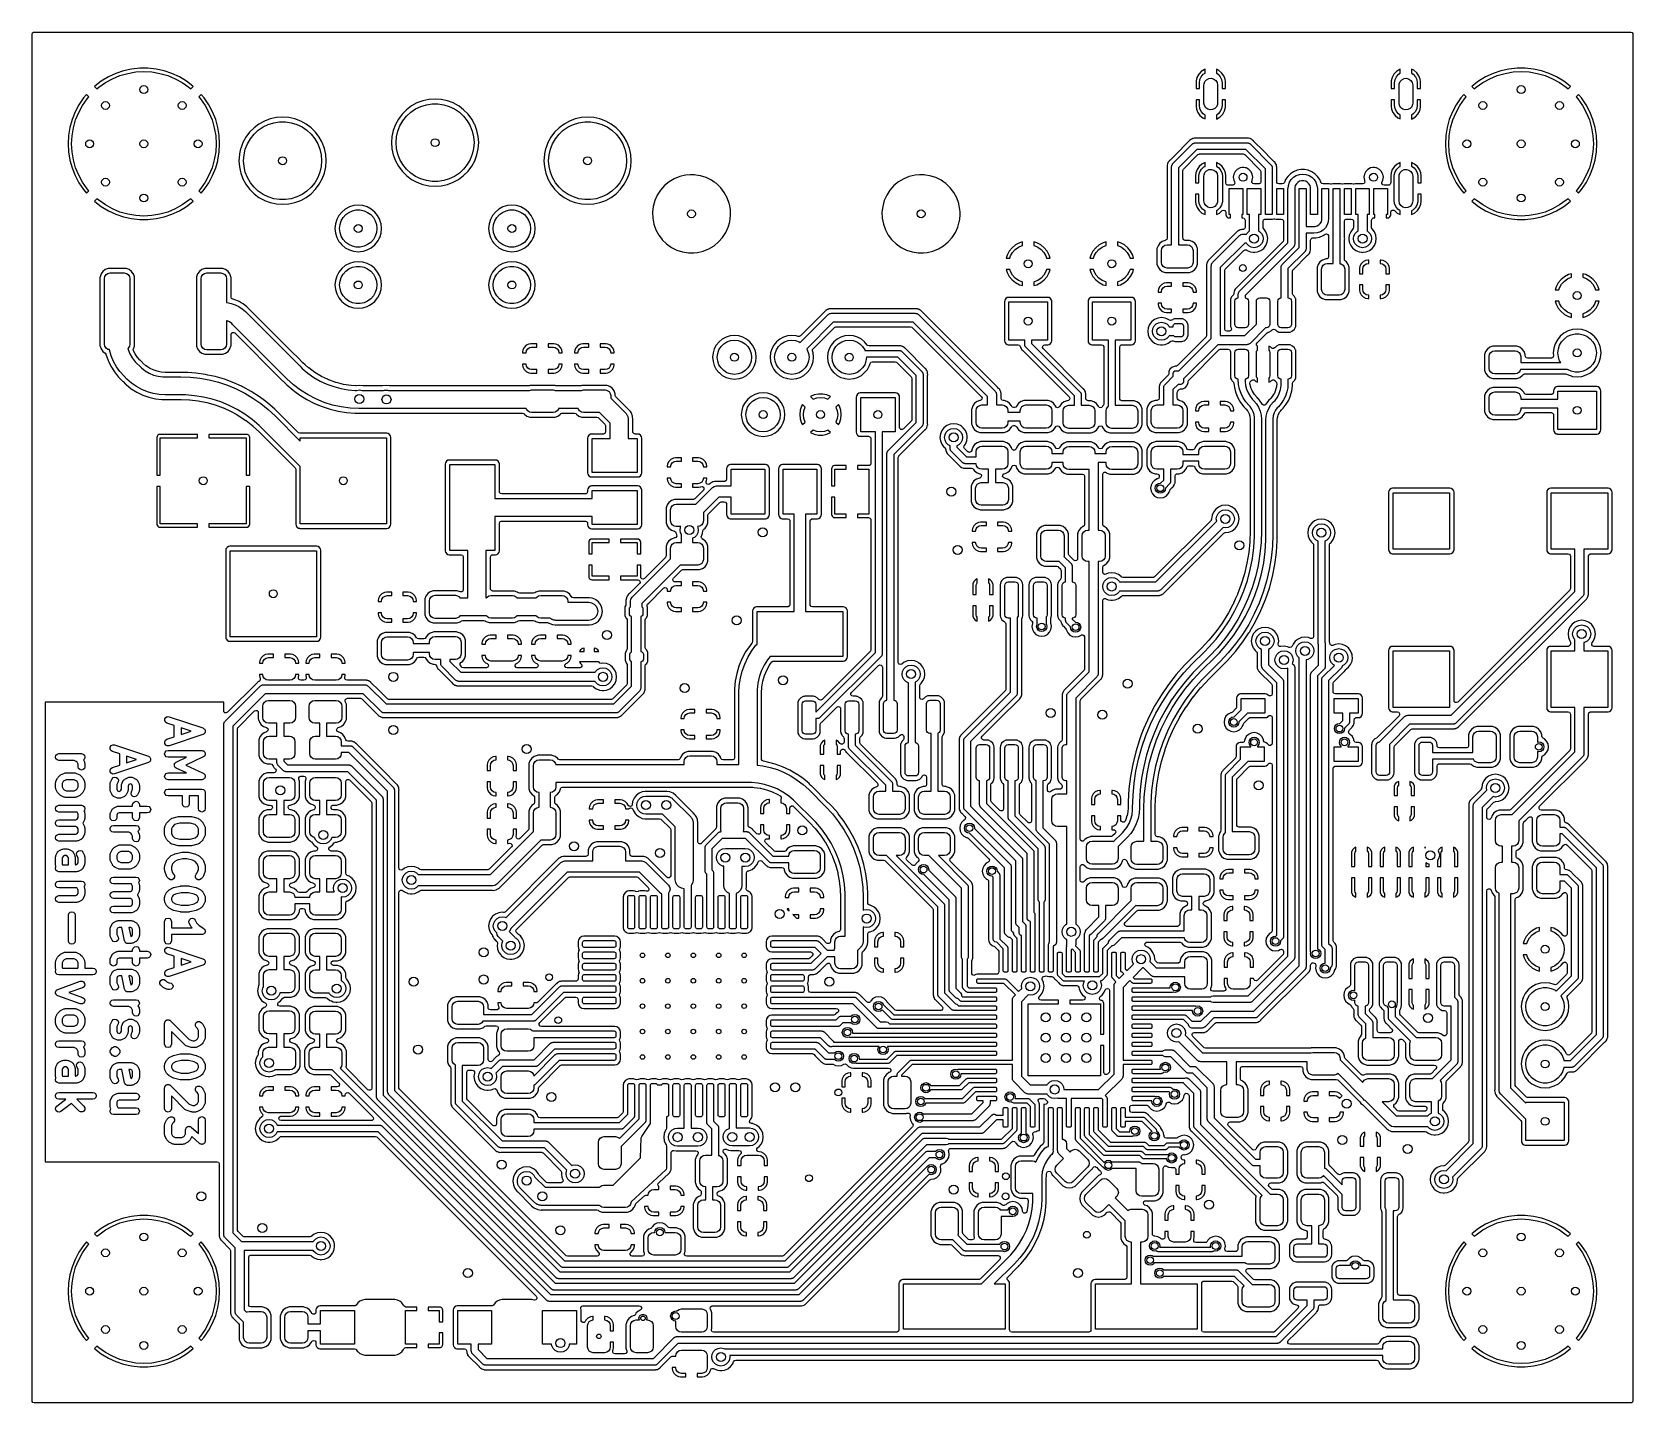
# Model space of a CAD drawing. Extents: x 0 to 2.79, y -2.39 to 0.
import ezdxf

# ---------------------------------------------------------------- set-up
doc = ezdxf.new("R2010")
doc.units = 0
doc.header["$MEASUREMENT"] = 0
doc.layers.add('BLACK', color=7, linetype='CONTINUOUS')

msp = doc.modelspace()

# ---------------------------------------------------------------- linework, layer by layer
at = {"layer": 'BLACK', "linetype": 'CONTINUOUS'}
for p, q in [((0.001201, -0.005098), (0.001945, -0.002807)), ((0.001201, -0.196063), (0.001201, -0.005098)), ((0.001945, -0.002807), (0.003894, -0.001392)), ((0.003894, -0.001392), (0.005098, -0.001201)), ((0.005098, -0.001201), (2.78703, -0.001201)), ((2.78703, -0.001201), (2.78932, -0.001945)), ((2.78932, -0.001945), (2.79073, -0.003894)), ((2.79073, -0.003894), (2.79093, -0.005098)), ((2.79093, -0.005098), (2.79093, -2.38703)), ((0.134194, -0.079366), (0.121939, -0.086739)), ((0.129035, -0.089389), (0.1414, -0.082555)), ((0.147174, -0.073361), (0.134194, -0.079366)), ((0.134194, -0.079366), (0.134194, -0.079366)), ((0.1414, -0.082555), (0.154453, -0.077148)), ((0.160727, -0.068794), (0.147174, -0.073361)), ((0.154453, -0.077148), (0.168029, -0.073237)), ((0.174694, -0.06572), (0.160727, -0.068794)), ((0.160727, -0.068794), (0.160727, -0.068794)), ((0.168029, -0.073237), (0.181957, -0.070871)), ((0.188912, -0.064173), (0.174694, -0.06572)), ((0.181957, -0.070871), (0.196063, -0.070079)), ((0.203214, -0.064173), (0.188912, -0.064173)), ((0.196063, -0.070079), (0.210169, -0.070871)), ((0.217432, -0.06572), (0.203214, -0.064173)), ((0.210169, -0.070871), (0.224097, -0.073237)), ((0.231399, -0.068794), (0.217432, -0.06572)), ((0.217432, -0.06572), (0.217432, -0.06572)), ((0.224097, -0.073237), (0.237673, -0.077148)), ((0.244952, -0.073361), (0.231399, -0.068794)), ((0.237673, -0.077148), (0.250726, -0.082555)), ((0.257932, -0.079366), (0.244952, -0.073361)), ((0.250726, -0.082555), (0.263091, -0.089389)), ((0.270186, -0.086739), (0.257932, -0.079366)), ((0.257932, -0.079366), (0.257932, -0.079366)), ((2.03114, -0.080268), (2.02953, -0.086531)), ((2.03425, -0.074602), (2.03114, -0.080268)), ((2.03868, -0.069889), (2.03425, -0.074602)), ((2.03623, -0.084218), (2.03856, -0.079121)), ((2.03856, -0.079121), (2.04223, -0.074887)), ((2.04414, -0.066425), (2.03868, -0.069889)), ((2.03868, -0.069889), (2.03868, -0.069889)), ((2.04223, -0.074887), (2.04528, -0.072928)), ((2.04528, -0.066054), (2.04414, -0.066425)), ((2.04528, -0.072928), (2.04528, -0.066054)), ((2.048, -0.084275), (2.05189, -0.082341)), ((2.05189, -0.082341), (2.05621, -0.08194)), ((2.05621, -0.08194), (2.06038, -0.083128)), ((2.06038, -0.083128), (2.06385, -0.085744)), ((2.06894, -0.067985), (2.06496, -0.066113)), ((2.06496, -0.066113), (2.06496, -0.072928)), ((2.06496, -0.072928), (2.06801, -0.074887)), ((2.06801, -0.074887), (2.07168, -0.079121)), ((2.07392, -0.072107), (2.06894, -0.067985)), ((2.07168, -0.079121), (2.07401, -0.084218)), ((2.07772, -0.077337), (2.07392, -0.072107)), ((2.07772, -0.077338), (2.07772, -0.077337)), ((2.0801, -0.083349), (2.07772, -0.077338)), ((2.08071, -0.088154), (2.0801, -0.083349)), ((2.0801, -0.083349), (2.0801, -0.083349)), ((2.37129, -0.080268), (2.36969, -0.086531)), ((2.37441, -0.074602), (2.37129, -0.080268)), ((2.37883, -0.069889), (2.37441, -0.074602)), ((2.37639, -0.084218), (2.37872, -0.079121)), ((2.37872, -0.079121), (2.38238, -0.074887)), ((2.38429, -0.066425), (2.37883, -0.069889)), ((2.37883, -0.069889), (2.37883, -0.069889)), ((2.38238, -0.074887), (2.38543, -0.072928)), ((2.38543, -0.066054), (2.38429, -0.066425)), ((2.38543, -0.072928), (2.38543, -0.066054)), ((2.38816, -0.084275), (2.39204, -0.082341)), ((2.39204, -0.082341), (2.39637, -0.08194)), ((2.39637, -0.08194), (2.40054, -0.083128)), ((2.40054, -0.083128), (2.404, -0.085744)), ((2.4091, -0.067985), (2.40512, -0.066113)), ((2.40512, -0.066113), (2.40512, -0.072928)), ((2.40512, -0.072928), (2.40817, -0.074887)), ((2.40817, -0.074887), (2.41184, -0.079121)), ((2.41408, -0.072107), (2.4091, -0.067985)), ((2.41184, -0.079121), (2.41416, -0.084218)), ((2.41788, -0.077337), (2.41408, -0.072107)), ((2.41788, -0.077338), (2.41788, -0.077337)), ((2.42026, -0.083349), (2.41788, -0.077338)), ((2.42087, -0.088154), (2.42026, -0.083349)), ((2.42026, -0.083349), (2.42026, -0.083349)), ((2.53419, -0.079366), (2.52194, -0.086739)), ((2.52904, -0.089389), (2.5414, -0.082555)), ((2.54717, -0.073361), (2.53419, -0.079366)), ((2.53419, -0.079366), (2.53419, -0.079366)), ((2.5414, -0.082555), (2.55445, -0.077148)), ((2.56073, -0.068794), (2.54717, -0.073361)), ((2.55445, -0.077148), (2.56803, -0.073237)), ((2.57469, -0.06572), (2.56073, -0.068794)), ((2.56073, -0.068794), (2.56073, -0.068794)), ((2.56803, -0.073237), (2.58196, -0.070871)), ((2.58891, -0.064173), (2.57469, -0.06572)), ((2.58196, -0.070871), (2.59606, -0.070079)), ((2.60321, -0.064173), (2.58891, -0.064173)), ((2.59606, -0.070079), (2.61017, -0.070871)), ((2.61743, -0.06572), (2.60321, -0.064173)), ((2.61017, -0.070871), (2.6241, -0.073237)), ((2.6314, -0.068794), (2.61743, -0.06572)), ((2.61743, -0.06572), (2.61743, -0.06572)), ((2.6241, -0.073237), (2.63767, -0.077148)), ((2.64495, -0.073361), (2.6314, -0.068794)), ((2.63767, -0.077148), (2.65073, -0.082555)), ((2.65793, -0.079366), (2.64495, -0.073361)), ((2.65073, -0.082555), (2.66309, -0.089389)), ((2.67019, -0.086739), (2.65793, -0.079366)), ((2.65793, -0.079366), (2.65793, -0.079366)), ((0.096101, -0.110021), (0.090912, -0.116129)), ((0.10041, -0.114329), (0.096101, -0.110021)), ((0.110553, -0.095394), (0.109917, -0.095997)), ((0.109917, -0.095997), (0.114329, -0.10041)), ((0.110554, -0.095394), (0.110553, -0.095394)), ((0.121939, -0.086739), (0.110554, -0.095394)), ((0.114329, -0.10041), (0.117513, -0.097564)), ((0.117513, -0.097564), (0.129035, -0.089389)), ((0.121939, -0.086739), (0.121939, -0.086739)), ((0.263091, -0.089389), (0.274613, -0.097564)), ((0.270187, -0.086739), (0.270186, -0.086739)), ((0.281572, -0.095394), (0.270187, -0.086739)), ((0.274613, -0.097564), (0.277797, -0.10041)), ((0.277797, -0.10041), (0.282209, -0.095997)), ((0.282209, -0.095997), (0.281572, -0.095394)), ((0.296025, -0.110021), (0.291716, -0.114329)), ((0.301214, -0.116129), (0.296025, -0.110021)), ((2.02953, -0.086531), (2.02953, -0.099606)), ((2.02953, -0.099606), (2.02953, -0.099606)), ((2.02953, -0.099606), (2.03543, -0.099606)), ((2.03543, -0.089764), (2.03623, -0.084218)), ((2.03543, -0.099606), (2.03543, -0.089764)), ((2.04331, -0.093701), (2.04351, -0.091531)), ((2.04331, -0.125197), (2.04331, -0.093701)), ((2.04351, -0.091531), (2.04508, -0.087483)), ((2.04508, -0.087483), (2.048, -0.084275)), ((2.06385, -0.085744), (2.06613, -0.089434)), ((2.06613, -0.089434), (2.06693, -0.093701)), ((2.06693, -0.093701), (2.06693, -0.125197)), ((2.07401, -0.084218), (2.0748, -0.089764)), ((2.0748, -0.089764), (2.0748, -0.099606)), ((2.0748, -0.099606), (2.08071, -0.099606)), ((2.08071, -0.099606), (2.08071, -0.088154)), ((2.08071, -0.099606), (2.08071, -0.099606)), ((2.36969, -0.086531), (2.36969, -0.099606)), ((2.36969, -0.099606), (2.36969, -0.099606)), ((2.36969, -0.099606), (2.37559, -0.099606)), ((2.37559, -0.089764), (2.37639, -0.084218)), ((2.37559, -0.099606), (2.37559, -0.089764)), ((2.38346, -0.093701), (2.38367, -0.091531)), ((2.38346, -0.125197), (2.38346, -0.093701)), ((2.38367, -0.091531), (2.38523, -0.087483)), ((2.38523, -0.087483), (2.38816, -0.084275)), ((2.404, -0.085744), (2.40629, -0.089434)), ((2.40629, -0.089434), (2.40709, -0.093701)), ((2.40709, -0.093701), (2.40709, -0.125197)), ((2.41416, -0.084218), (2.41496, -0.089764)), ((2.41496, -0.089764), (2.41496, -0.099606)), ((2.41496, -0.099606), (2.42087, -0.099606)), ((2.42087, -0.099606), (2.42087, -0.088154)), ((2.42087, -0.099606), (2.42087, -0.099606)), ((2.4961, -0.110021), (2.49091, -0.116129)), ((2.50041, -0.114329), (2.4961, -0.110021)), ((2.51055, -0.095394), (2.50992, -0.095997)), ((2.50992, -0.095997), (2.51433, -0.10041)), ((2.52194, -0.086739), (2.51055, -0.095394)), ((2.51055, -0.095394), (2.51055, -0.095394)), ((2.51433, -0.10041), (2.51751, -0.097564)), ((2.51751, -0.097564), (2.52904, -0.089389)), ((2.52194, -0.086739), (2.52194, -0.086739)), ((2.66309, -0.089389), (2.67461, -0.097564)), ((2.68157, -0.095394), (2.67019, -0.086739)), ((2.67019, -0.086739), (2.67019, -0.086739)), ((2.67461, -0.097564), (2.6778, -0.10041)), ((2.6778, -0.10041), (2.68221, -0.095997)), ((2.68221, -0.095997), (2.68157, -0.095394)), ((2.69602, -0.110021), (2.69172, -0.114329)), ((2.70121, -0.116129), (2.69602, -0.110021)), ((0.082887, -0.127966), (0.076187, -0.140603)), ((0.082555, -0.1414), (0.089389, -0.129035)), ((0.090912, -0.11613), (0.082887, -0.127966)), ((0.089389, -0.129035), (0.097564, -0.117513)), ((0.090912, -0.116129), (0.090912, -0.11613)), ((0.097564, -0.117513), (0.10041, -0.114329)), ((0.291716, -0.114329), (0.294561, -0.117513)), ((0.294561, -0.117513), (0.302737, -0.129035)), ((0.301214, -0.11613), (0.301214, -0.116129)), ((0.309239, -0.127966), (0.301214, -0.11613)), ((0.302737, -0.129035), (0.309571, -0.1414)), ((0.315939, -0.140603), (0.309239, -0.127966)), ((0.653774, -0.136637), (0.646106, -0.144305)), ((0.662454, -0.130139), (0.653774, -0.136637)), ((0.6612, -0.140978), (0.669587, -0.13526)), ((0.671971, -0.124942), (0.662454, -0.130139)), ((0.669587, -0.13526), (0.678732, -0.130856)), ((0.682131, -0.121152), (0.671971, -0.124942)), ((0.671971, -0.124942), (0.671971, -0.124942)), ((0.678732, -0.130856), (0.688431, -0.127864)), ((0.687528, -0.119978), (0.682131, -0.121152)), ((0.692727, -0.118847), (0.687528, -0.119978)), ((0.688431, -0.127864), (0.698468, -0.126351)), ((0.703543, -0.118074), (0.692727, -0.118847)), ((0.692727, -0.118847), (0.692727, -0.118847)), ((0.692727, -0.118847), (0.692727, -0.118847)), ((0.698468, -0.126351), (0.708618, -0.126351)), ((0.714359, -0.118847), (0.703543, -0.118074)), ((0.708618, -0.126351), (0.718655, -0.127864)), ((0.724955, -0.121152), (0.714359, -0.118847)), ((0.714359, -0.118847), (0.714359, -0.118847)), ((0.714359, -0.118847), (0.714359, -0.118847)), ((0.718655, -0.127864), (0.728355, -0.130856)), ((0.735115, -0.124942), (0.724955, -0.121152)), ((0.724955, -0.121152), (0.724955, -0.121152)), ((0.728355, -0.130856), (0.7375, -0.13526)), ((0.744632, -0.130139), (0.735115, -0.124942)), ((0.735115, -0.124942), (0.735115, -0.124942)), ((0.7375, -0.13526), (0.745887, -0.140978)), ((0.745441, -0.130744), (0.744632, -0.130139)), ((0.753313, -0.136637), (0.745441, -0.130744)), ((0.760981, -0.144305), (0.753313, -0.136637)), ((0.753313, -0.136637), (0.753313, -0.136637)), ((0.753313, -0.136637), (0.753313, -0.136637)), ((2.03543, -0.119291), (2.02953, -0.119291)), ((2.02953, -0.119291), (2.02953, -0.119291)), ((2.02953, -0.119291), (2.02953, -0.130744)), ((2.02953, -0.130744), (2.03013, -0.135548)), ((2.03013, -0.135548), (2.03013, -0.135549)), ((2.03013, -0.135549), (2.03251, -0.14156)), ((2.03543, -0.129134), (2.03543, -0.119291)), ((2.03623, -0.13468), (2.03543, -0.129134)), ((2.03856, -0.139776), (2.03623, -0.13468)), ((2.0441, -0.129463), (2.04331, -0.125197)), ((2.04639, -0.133154), (2.0441, -0.129463)), ((2.04985, -0.13577), (2.04639, -0.133154)), ((2.05403, -0.136957), (2.04985, -0.13577)), ((2.05835, -0.136557), (2.05403, -0.136957)), ((2.06224, -0.134622), (2.05835, -0.136557)), ((2.06516, -0.131415), (2.06224, -0.134622)), ((2.06673, -0.127367), (2.06516, -0.131415)), ((2.06693, -0.125197), (2.06673, -0.127367)), ((2.07401, -0.13468), (2.07168, -0.139776)), ((2.0748, -0.129134), (2.07401, -0.13468)), ((2.08071, -0.119291), (2.0748, -0.119291)), ((2.0748, -0.119291), (2.0748, -0.129134)), ((2.07599, -0.144295), (2.0791, -0.138629)), ((2.0791, -0.138629), (2.08071, -0.132367)), ((2.08071, -0.130744), (2.08071, -0.119291)), ((2.08071, -0.119291), (2.08071, -0.119291)), ((2.08071, -0.132367), (2.08071, -0.130744)), ((2.08071, -0.132367), (2.08071, -0.132367)), ((2.37559, -0.119291), (2.36969, -0.119291)), ((2.36969, -0.119291), (2.36969, -0.119291)), ((2.36969, -0.119291), (2.36969, -0.130744)), ((2.36969, -0.130744), (2.37029, -0.135548)), ((2.37029, -0.135548), (2.37029, -0.135549)), ((2.37029, -0.135549), (2.37267, -0.14156)), ((2.37559, -0.129134), (2.37559, -0.119291)), ((2.37639, -0.13468), (2.37559, -0.129134)), ((2.37872, -0.139776), (2.37639, -0.13468)), ((2.38426, -0.129463), (2.38346, -0.125197)), ((2.38655, -0.133154), (2.38426, -0.129463)), ((2.39001, -0.13577), (2.38655, -0.133154)), ((2.39419, -0.136957), (2.39001, -0.13577)), ((2.39851, -0.136557), (2.39419, -0.136957)), ((2.40239, -0.134622), (2.39851, -0.136557)), ((2.40532, -0.131415), (2.40239, -0.134622)), ((2.40689, -0.127367), (2.40532, -0.131415)), ((2.40709, -0.125197), (2.40689, -0.127367)), ((2.41416, -0.13468), (2.41184, -0.139776)), ((2.41496, -0.129134), (2.41416, -0.13468)), ((2.42087, -0.119291), (2.41496, -0.119291)), ((2.41496, -0.119291), (2.41496, -0.129134)), ((2.41614, -0.144295), (2.41926, -0.138629)), ((2.41926, -0.138629), (2.42087, -0.132367)), ((2.42087, -0.132367), (2.42087, -0.119291)), ((2.42087, -0.119291), (2.42087, -0.119291)), ((2.42087, -0.132367), (2.42087, -0.132367)), ((2.48289, -0.127966), (2.47619, -0.140603)), ((2.48256, -0.1414), (2.48939, -0.129035)), ((2.49091, -0.11613), (2.48289, -0.127966)), ((2.48939, -0.129035), (2.49756, -0.117513)), ((2.49091, -0.116129), (2.49091, -0.11613)), ((2.49756, -0.117513), (2.50041, -0.114329)), ((2.69172, -0.114329), (2.69456, -0.117513)), ((2.69456, -0.117513), (2.70274, -0.129035)), ((2.70121, -0.11613), (2.70121, -0.116129)), ((2.70924, -0.127966), (2.70121, -0.11613)), ((2.70274, -0.129035), (2.70957, -0.1414)), ((2.71594, -0.140603), (2.70924, -0.127966)), ((0.070893, -0.153889), (0.067068, -0.167669)), ((0.076187, -0.140603), (0.070893, -0.153889)), ((0.070893, -0.153889), (0.070893, -0.153889)), ((0.073237, -0.168029), (0.077148, -0.154453)), ((0.077148, -0.154453), (0.082555, -0.1414)), ((0.309571, -0.1414), (0.314977, -0.154453)), ((0.314977, -0.154453), (0.318889, -0.168029)), ((0.321232, -0.153889), (0.315939, -0.140603)), ((0.325058, -0.167669), (0.321232, -0.153889)), ((0.321232, -0.153889), (0.321232, -0.153889)), ((0.396706, -0.161635), (0.388026, -0.168133)), ((0.395452, -0.172474), (0.403839, -0.166756)), ((0.406223, -0.156438), (0.396706, -0.161635)), ((0.403839, -0.166756), (0.412984, -0.162352)), ((0.416383, -0.152648), (0.406223, -0.156438)), ((0.406223, -0.156438), (0.406223, -0.156438)), ((0.412984, -0.162352), (0.422683, -0.15936)), ((0.426979, -0.150343), (0.416383, -0.152648)), ((0.422683, -0.15936), (0.43272, -0.157847)), ((0.437795, -0.14957), (0.426979, -0.150343)), ((0.43272, -0.157847), (0.44287, -0.157847)), ((0.448611, -0.150343), (0.437795, -0.14957)), ((0.44287, -0.157847), (0.452907, -0.15936)), ((0.459207, -0.152648), (0.448611, -0.150343)), ((0.448611, -0.150343), (0.448611, -0.150343)), ((0.448611, -0.150343), (0.448611, -0.150343)), ((0.452907, -0.15936), (0.462607, -0.162352)), ((0.469367, -0.156438), (0.459207, -0.152648)), ((0.459207, -0.152648), (0.459207, -0.152648)), ((0.462607, -0.162352), (0.471752, -0.166756)), ((0.478884, -0.161635), (0.469367, -0.156438)), ((0.469367, -0.156438), (0.469367, -0.156438)), ((0.471752, -0.166756), (0.480139, -0.172474)), ((0.487565, -0.168133), (0.478884, -0.161635)), ((0.634411, -0.162503), (0.630621, -0.172662)), ((0.639607, -0.152985), (0.634411, -0.162502)), ((0.634411, -0.162502), (0.634411, -0.162503)), ((0.638647, -0.174057), (0.642355, -0.164608)), ((0.646106, -0.144305), (0.639607, -0.152985)), ((0.642355, -0.164608), (0.647431, -0.155818)), ((0.647431, -0.155818), (0.653759, -0.147882)), ((0.653759, -0.147882), (0.6612, -0.140978)), ((0.745887, -0.140978), (0.753327, -0.147882)), ((0.753327, -0.147882), (0.759656, -0.155818)), ((0.759656, -0.155818), (0.764731, -0.164608)), ((0.767479, -0.152985), (0.760981, -0.144305)), ((0.760981, -0.144305), (0.760981, -0.144305)), ((0.760981, -0.144305), (0.760981, -0.144305)), ((0.764731, -0.164608), (0.768439, -0.174057)), ((0.772202, -0.161635), (0.767479, -0.152985)), ((0.772676, -0.162503), (0.772202, -0.161635)), ((0.776465, -0.172663), (0.772676, -0.162503)), ((0.928202, -0.161635), (0.919522, -0.168133)), ((0.926948, -0.172474), (0.935335, -0.166756)), ((0.937719, -0.156438), (0.928202, -0.161635)), ((0.935335, -0.166756), (0.94448, -0.162352)), ((0.947879, -0.152648), (0.937719, -0.156438)), ((0.937719, -0.156438), (0.937719, -0.156438)), ((0.94448, -0.162352), (0.954179, -0.15936)), ((0.958476, -0.150343), (0.947879, -0.152648)), ((0.954179, -0.15936), (0.964216, -0.157847)), ((0.969291, -0.14957), (0.958476, -0.150343)), ((0.964216, -0.157847), (0.974366, -0.157847)), ((0.980107, -0.150343), (0.969291, -0.14957)), ((0.974366, -0.157847), (0.984404, -0.15936)), ((0.990703, -0.152648), (0.980107, -0.150343)), ((0.980107, -0.150343), (0.980107, -0.150343)), ((0.980107, -0.150343), (0.980107, -0.150343)), ((0.984404, -0.15936), (0.994103, -0.162352)), ((1.00086, -0.156438), (0.990703, -0.152648)), ((0.990703, -0.152648), (0.990703, -0.152648)), ((0.994103, -0.162352), (1.00325, -0.166756)), ((1.01038, -0.161635), (1.00086, -0.156438)), ((1.00086, -0.156438), (1.00086, -0.156438)), ((1.00325, -0.166756), (1.01163, -0.172474)), ((1.01906, -0.168133), (1.01038, -0.161635)), ((2.03251, -0.14156), (2.03251, -0.14156)), ((2.03251, -0.14156), (2.03632, -0.146791)), ((2.03632, -0.146791), (2.0413, -0.150912)), ((2.04223, -0.144011), (2.03856, -0.139776)), ((2.0413, -0.150912), (2.04528, -0.152784)), ((2.04528, -0.14597), (2.04223, -0.144011)), ((2.04528, -0.152784), (2.04528, -0.14597)), ((2.06801, -0.144011), (2.06496, -0.14597)), ((2.06496, -0.14597), (2.06496, -0.152843)), ((2.06496, -0.152843), (2.0661, -0.152473)), ((2.0661, -0.152473), (2.07156, -0.149008)), ((2.07168, -0.139776), (2.06801, -0.144011)), ((2.07156, -0.149008), (2.07599, -0.144295)), ((2.07156, -0.149008), (2.07156, -0.149008)), ((2.37267, -0.14156), (2.37267, -0.14156)), ((2.37267, -0.14156), (2.37647, -0.146791)), ((2.37647, -0.146791), (2.38145, -0.150912)), ((2.38238, -0.144011), (2.37872, -0.139776)), ((2.38145, -0.150912), (2.38543, -0.152784)), ((2.38543, -0.14597), (2.38238, -0.144011)), ((2.38543, -0.152784), (2.38543, -0.14597)), ((2.40817, -0.144011), (2.40512, -0.14597)), ((2.40512, -0.14597), (2.40512, -0.152843)), ((2.40512, -0.152843), (2.40626, -0.152473)), ((2.40626, -0.152473), (2.41172, -0.149008)), ((2.41184, -0.139776), (2.40817, -0.144011)), ((2.41172, -0.149008), (2.41614, -0.144295)), ((2.41172, -0.149008), (2.41172, -0.149008)), ((2.47089, -0.153889), (2.46707, -0.167669)), ((2.47619, -0.140603), (2.47089, -0.153889)), ((2.47089, -0.153889), (2.47089, -0.153889)), ((2.47324, -0.168029), (2.47715, -0.154453)), ((2.47715, -0.154453), (2.48256, -0.1414)), ((2.70957, -0.1414), (2.71498, -0.154453)), ((2.71498, -0.154453), (2.71889, -0.168029)), ((2.72123, -0.153889), (2.71594, -0.140603)), ((2.72506, -0.167669), (2.72123, -0.153889)), ((2.72123, -0.153889), (2.72123, -0.153889)), ((0.064754, -0.181782), (0.063979, -0.196063)), ((0.067068, -0.167669), (0.064754, -0.181782)), ((0.070079, -0.196063), (0.070871, -0.181957)), ((0.070871, -0.181957), (0.073237, -0.168029)), ((0.318889, -0.168029), (0.321255, -0.181957)), ((0.321255, -0.181957), (0.322047, -0.196063)), ((0.327372, -0.181782), (0.325058, -0.167669)), ((0.328146, -0.196063), (0.327372, -0.181782)), ((0.368663, -0.193999), (0.364873, -0.204158)), ((0.373859, -0.184481), (0.368663, -0.193999)), ((0.368663, -0.193999), (0.368663, -0.193999)), ((0.380358, -0.175801), (0.373859, -0.184481)), ((0.376607, -0.196104), (0.381683, -0.187314)), ((0.388026, -0.168133), (0.380358, -0.175801)), ((0.381683, -0.187314), (0.388011, -0.179378)), ((0.388011, -0.179378), (0.395452, -0.172474)), ((0.480139, -0.172474), (0.487579, -0.179378)), ((0.495233, -0.175801), (0.487565, -0.168133)), ((0.487565, -0.168133), (0.487565, -0.168133)), ((0.487565, -0.168133), (0.487565, -0.168133)), ((0.487579, -0.179378), (0.493908, -0.187314)), ((0.493908, -0.187314), (0.498983, -0.196104)), ((0.501731, -0.184481), (0.495233, -0.175801)), ((0.495233, -0.175801), (0.495233, -0.175801)), ((0.495233, -0.175801), (0.495233, -0.175801)), ((0.505429, -0.191254), (0.501731, -0.184481)), ((0.506928, -0.193999), (0.505429, -0.191254)), ((0.506956, -0.194074), (0.506928, -0.193999)), ((0.510717, -0.204159), (0.506956, -0.194074)), ((0.628316, -0.183259), (0.627543, -0.194074)), ((0.627543, -0.194074), (0.628316, -0.20489)), ((0.630621, -0.172662), (0.628316, -0.183259)), ((0.63563, -0.194074), (0.636388, -0.183953)), ((0.636388, -0.204196), (0.63563, -0.194074)), ((0.636388, -0.183953), (0.638647, -0.174057)), ((0.768439, -0.174057), (0.770698, -0.183953)), ((0.770698, -0.183953), (0.771457, -0.194074)), ((0.771457, -0.194074), (0.770698, -0.204196)), ((0.77877, -0.183258), (0.776465, -0.172663)), ((0.779544, -0.194074), (0.77877, -0.183258)), ((0.77877, -0.204891), (0.779544, -0.194074)), ((0.900159, -0.193999), (0.896369, -0.204158)), ((0.905355, -0.184481), (0.900159, -0.193999)), ((0.900159, -0.193999), (0.900159, -0.193999)), ((0.911854, -0.175801), (0.905355, -0.184481)), ((0.908104, -0.196104), (0.913179, -0.187314)), ((0.919522, -0.168133), (0.911854, -0.175801)), ((0.913179, -0.187314), (0.919507, -0.179378)), ((0.919507, -0.179378), (0.926948, -0.172474)), ((1.01163, -0.172474), (1.01908, -0.179378)), ((1.02673, -0.175801), (1.01906, -0.168133)), ((1.01906, -0.168133), (1.01906, -0.168133)), ((1.01906, -0.168133), (1.01906, -0.168133)), ((1.01908, -0.179378), (1.0254, -0.187314)), ((1.0254, -0.187314), (1.03048, -0.196104)), ((1.03323, -0.184481), (1.02673, -0.175801)), ((1.02673, -0.175801), (1.02673, -0.175801)), ((1.02673, -0.175801), (1.02673, -0.175801)), ((1.03693, -0.191254), (1.03323, -0.184481)), ((1.03842, -0.193999), (1.03693, -0.191254)), ((1.04221, -0.204159), (1.03842, -0.193999)), ((2.01836, -0.190472), (2.00489, -0.203937)), ((2.01841, -0.190414), (2.01836, -0.190472)), ((2.01975, -0.18896), (2.01841, -0.190414)), ((2.01998, -0.188782), (2.01975, -0.18896)), ((2.02022, -0.188614), (2.01998, -0.188782)), ((2.02199, -0.187746), (2.02022, -0.188614)), ((2.02207, -0.187709), (2.02199, -0.187746)), ((2.0238, -0.186768), (2.02207, -0.187709)), ((2.02408, -0.186674), (2.0238, -0.186768)), ((2.02435, -0.186592), (2.02408, -0.186674)), ((2.02632, -0.186347), (2.02435, -0.186592)), ((2.02484, -0.195435), (2.02539, -0.194886)), ((2.02539, -0.194886), (2.02614, -0.194684)), ((2.02614, -0.194684), (2.02682, -0.194296)), ((2.0264, -0.186335), (2.02632, -0.186347)), ((2.0272, -0.186201), (2.0264, -0.186335)), ((2.02682, -0.194296), (2.0276, -0.194296)), ((2.02737, -0.186201), (2.0272, -0.186201)), ((2.02761, -0.186186), (2.02737, -0.186201)), ((2.0276, -0.194296), (2.02835, -0.194094)), ((2.02892, -0.186022), (2.02761, -0.186186)), ((2.02835, -0.194094), (2.1189, -0.194094)), ((2.02938, -0.186118), (2.02892, -0.186022)), ((2.03018, -0.186201), (2.02938, -0.186118)), ((2.11857, -0.186201), (2.03018, -0.186201)), ((2.11865, -0.186199), (2.11857, -0.186201)), ((2.12052, -0.186122), (2.11865, -0.186199)), ((2.1189, -0.194094), (2.11965, -0.194296)), ((2.11965, -0.194296), (2.12043, -0.194296)), ((2.12043, -0.194296), (2.1211, -0.194684)), ((2.12063, -0.186117), (2.12052, -0.186122)), ((2.12092, -0.186153), (2.12063, -0.186117)), ((2.12063, -0.186117), (2.12063, -0.186117)), ((2.1212, -0.186201), (2.12092, -0.186153)), ((2.1211, -0.194684), (2.12185, -0.194886)), ((2.12307, -0.186843), (2.1212, -0.186201)), ((2.12185, -0.194886), (2.1224, -0.195435)), ((2.12315, -0.186867), (2.12307, -0.186843)), ((2.12376, -0.18705), (2.12315, -0.186867)), ((2.12504, -0.187431), (2.12376, -0.18705)), ((2.12504, -0.187432), (2.12504, -0.187431)), ((2.1253, -0.187559), (2.12504, -0.187432)), ((2.12556, -0.187696), (2.1253, -0.187559)), ((2.12712, -0.188911), (2.12556, -0.187696)), ((2.12718, -0.188959), (2.12712, -0.188911)), ((2.12785, -0.189434), (2.12718, -0.188959)), ((2.12796, -0.189551), (2.12785, -0.189434)), ((2.12815, -0.189711), (2.12796, -0.189551)), ((2.12919, -0.190525), (2.12815, -0.189711)), ((2.12945, -0.190916), (2.12919, -0.190525)), ((2.12995, -0.19154), (2.12945, -0.190916)), ((2.13448, -0.196063), (2.12995, -0.19154)), ((2.46475, -0.181782), (2.46398, -0.196063)), ((2.46707, -0.167669), (2.46475, -0.181782)), ((2.47008, -0.196063), (2.47087, -0.181957)), ((2.47087, -0.181957), (2.47324, -0.168029)), ((2.71889, -0.168029), (2.72126, -0.181957)), ((2.72126, -0.181957), (2.72205, -0.196063)), ((2.72737, -0.181782), (2.72506, -0.167669)), ((2.72815, -0.196063), (2.72737, -0.181782)), ((0.001201, -0.343681), (0.001201, -0.196063)), ((0.063979, -0.196063), (0.064754, -0.210344)), ((0.064754, -0.210344), (0.067068, -0.224457)), ((0.070871, -0.210169), (0.070079, -0.196063)), ((0.073237, -0.224097), (0.070871, -0.210169)), ((0.321255, -0.210169), (0.318889, -0.224097)), ((0.322047, -0.196063), (0.321255, -0.210169)), ((0.325058, -0.224457), (0.327372, -0.210344)), ((0.327372, -0.210344), (0.328146, -0.196063)), ((0.362568, -0.214755), (0.361795, -0.225571)), ((0.362776, -0.213799), (0.362568, -0.214755)), ((0.364714, -0.204891), (0.362776, -0.213799)), ((0.364873, -0.204158), (0.364714, -0.204891)), ((0.369882, -0.225571), (0.37064, -0.215449)), ((0.37064, -0.215449), (0.372899, -0.205553)), ((0.372899, -0.205553), (0.376607, -0.196104)), ((0.498983, -0.196104), (0.502691, -0.205553)), ((0.502691, -0.205553), (0.50495, -0.215449)), ((0.50495, -0.215449), (0.505709, -0.225571)), ((0.513022, -0.214755), (0.510717, -0.204159)), ((0.513796, -0.225571), (0.513022, -0.214755)), ((0.628316, -0.20489), (0.628316, -0.20489)), ((0.628316, -0.20489), (0.628316, -0.204891)), ((0.628316, -0.204891), (0.630621, -0.215486)), ((0.630621, -0.215486), (0.630621, -0.215487)), ((0.630621, -0.215487), (0.634411, -0.225646)), ((0.638647, -0.214092), (0.636388, -0.204196)), ((0.642355, -0.223541), (0.638647, -0.214092)), ((0.768439, -0.214092), (0.764731, -0.223541)), ((0.770698, -0.204196), (0.768439, -0.214092)), ((0.772704, -0.225571), (0.776465, -0.215486)), ((0.776465, -0.215486), (0.77877, -0.204891)), ((0.894064, -0.214755), (0.893291, -0.225571)), ((0.894272, -0.213799), (0.894064, -0.214755)), ((0.89621, -0.204891), (0.894272, -0.213799)), ((0.896369, -0.204158), (0.89621, -0.204891)), ((0.901378, -0.225571), (0.902136, -0.215449)), ((0.902136, -0.215449), (0.904395, -0.205553)), ((0.904395, -0.205553), (0.908104, -0.196104)), ((1.03048, -0.196104), (1.03419, -0.205553)), ((1.03419, -0.205553), (1.03645, -0.215449)), ((1.03645, -0.215449), (1.0372, -0.225571)), ((1.04452, -0.214755), (1.04221, -0.204159)), ((1.04529, -0.225571), (1.04452, -0.214755)), ((2.00472, -0.204107), (1.98445, -0.224378)), ((1.98874, -0.231257), (2.02417, -0.195824)), ((2.03079, -0.205906), (1.99882, -0.237879)), ((2.00489, -0.203937), (2.00472, -0.203937)), ((2.00472, -0.203937), (2.00472, -0.204107)), ((2.00785, -0.240007), (2.03292, -0.214941)), ((2.02417, -0.195824), (2.02484, -0.195435)), ((2.11645, -0.205906), (2.03079, -0.205906)), ((2.03292, -0.214941), (2.03507, -0.213847)), ((2.03507, -0.213847), (2.03568, -0.213799)), ((2.03568, -0.213799), (2.11157, -0.213799)), ((2.11157, -0.213799), (2.11386, -0.214544)), ((2.11386, -0.214544), (2.11432, -0.214941)), ((2.11432, -0.214941), (2.14136, -0.241976)), ((2.15039, -0.239848), (2.11645, -0.205906)), ((2.1224, -0.195435), (2.12307, -0.195824)), ((2.12307, -0.195824), (2.16048, -0.233226)), ((2.14235, -0.203937), (2.13448, -0.196063)), ((2.16583, -0.227415), (2.14235, -0.203937)), ((2.46398, -0.196063), (2.46475, -0.210344)), ((2.46475, -0.210344), (2.46707, -0.224457)), ((2.47087, -0.210169), (2.47008, -0.196063)), ((2.47324, -0.224097), (2.47087, -0.210169)), ((2.72126, -0.210169), (2.71889, -0.224097)), ((2.72205, -0.196063), (2.72126, -0.210169)), ((2.72506, -0.224457), (2.72737, -0.210344)), ((2.72737, -0.210344), (2.72815, -0.196063)), ((0.067068, -0.224457), (0.070893, -0.238237)), ((0.070893, -0.238237), (0.070893, -0.238237)), ((0.070893, -0.238237), (0.076187, -0.251523)), ((0.077148, -0.237673), (0.073237, -0.224097)), ((0.082555, -0.250726), (0.077148, -0.237673)), ((0.089389, -0.263091), (0.082555, -0.250726)), ((0.309571, -0.250726), (0.302737, -0.263091)), ((0.314977, -0.237673), (0.309571, -0.250726)), ((0.318889, -0.224097), (0.314977, -0.237673)), ((0.315939, -0.251523), (0.321232, -0.238237)), ((0.321232, -0.238237), (0.324749, -0.225571)), ((0.321232, -0.238237), (0.321232, -0.238237)), ((0.324749, -0.225571), (0.325058, -0.224457)), ((0.361795, -0.225571), (0.362568, -0.236386)), ((0.362568, -0.236386), (0.362568, -0.236386)), ((0.362568, -0.236386), (0.362568, -0.236387)), ((0.362568, -0.236387), (0.364363, -0.244638)), ((0.364363, -0.244638), (0.364873, -0.246983)), ((0.364873, -0.246983), (0.368663, -0.257142)), ((0.37064, -0.235693), (0.369882, -0.225571)), ((0.372899, -0.245588), (0.37064, -0.235693)), ((0.376607, -0.255037), (0.372899, -0.245588)), ((0.502691, -0.245588), (0.498983, -0.255037)), ((0.50495, -0.235693), (0.502691, -0.245588)), ((0.505709, -0.225571), (0.50495, -0.235693)), ((0.506928, -0.257142), (0.510717, -0.246982)), ((0.510717, -0.246982), (0.513022, -0.236387)), ((0.513022, -0.236387), (0.513796, -0.225571)), ((0.634411, -0.225646), (0.634411, -0.225646)), ((0.634411, -0.225646), (0.639607, -0.235164)), ((0.639607, -0.235164), (0.646106, -0.243844)), ((0.647431, -0.232331), (0.642355, -0.223541)), ((0.646106, -0.243844), (0.646106, -0.243844)), ((0.646106, -0.243844), (0.646106, -0.243844)), ((0.646106, -0.243844), (0.653773, -0.251512)), ((0.653759, -0.240267), (0.647431, -0.232331)), ((0.6612, -0.247171), (0.653759, -0.240267)), ((0.669587, -0.252889), (0.6612, -0.247171)), ((0.745887, -0.247171), (0.7375, -0.252889)), ((0.753327, -0.240267), (0.745887, -0.247171)), ((0.753313, -0.251512), (0.760981, -0.243844)), ((0.759656, -0.232331), (0.753327, -0.240267)), ((0.764731, -0.223541), (0.759656, -0.232331)), ((0.760981, -0.243844), (0.767479, -0.235164)), ((0.767479, -0.235164), (0.772676, -0.225646)), ((0.772676, -0.225646), (0.772704, -0.225571)), ((0.893291, -0.225571), (0.894064, -0.236386)), ((0.894064, -0.236386), (0.894064, -0.236386)), ((0.894064, -0.236386), (0.894064, -0.236387)), ((0.894064, -0.236387), (0.895859, -0.244638)), ((0.895859, -0.244638), (0.896369, -0.246983)), ((0.896369, -0.246983), (0.900159, -0.257142)), ((0.902136, -0.235693), (0.901378, -0.225571)), ((0.904395, -0.245588), (0.902136, -0.235693)), ((0.908104, -0.255037), (0.904395, -0.245588)), ((1.03419, -0.245588), (1.03048, -0.255037)), ((1.03645, -0.235693), (1.03419, -0.245588)), ((1.0372, -0.225571), (1.03645, -0.235693)), ((1.03842, -0.257142), (1.04221, -0.246982)), ((1.04221, -0.246982), (1.04452, -0.236387)), ((1.04452, -0.236387), (1.04529, -0.225571)), ((1.13999, -0.250776), (1.12984, -0.253152)), ((1.14779, -0.250177), (1.13999, -0.250776)), ((1.13999, -0.250776), (1.13999, -0.250776)), ((1.15561, -0.250177), (1.14779, -0.250177)), ((1.14779, -0.250177), (1.14779, -0.250177)), ((1.14779, -0.250177), (1.14779, -0.250177)), ((1.15791, -0.250533), (1.15561, -0.250177)), ((1.16592, -0.251769), (1.15791, -0.250533)), ((1.53999, -0.250776), (1.52984, -0.253152)), ((1.54779, -0.250177), (1.53999, -0.250776)), ((1.53999, -0.250776), (1.53999, -0.250776)), ((1.55561, -0.250177), (1.54779, -0.250177)), ((1.54779, -0.250177), (1.54779, -0.250177)), ((1.54779, -0.250177), (1.54779, -0.250177)), ((1.55791, -0.250533), (1.55561, -0.250177)), ((1.56592, -0.251769), (1.55791, -0.250533)), ((1.97907, -0.233415), (1.97903, -0.233703)), ((1.97903, -0.233703), (1.97911, -0.235678)), ((1.97911, -0.23313), (1.97907, -0.233415)), ((1.97976, -0.231261), (1.97911, -0.23313)), ((1.97911, -0.235678), (1.97911, -0.235758)), ((1.97911, -0.235758), (1.97911, -0.360603)), ((1.97978, -0.231184), (1.97976, -0.231261)), ((1.98034, -0.229289), (1.97978, -0.231184)), ((1.98047, -0.229029), (1.98034, -0.229289)), ((1.98061, -0.228775), (1.98047, -0.229029)), ((1.98182, -0.227215), (1.98061, -0.228775)), ((1.98187, -0.22715), (1.98182, -0.227215)), ((1.98235, -0.226484), (1.98187, -0.22715)), ((1.98246, -0.226367), (1.98235, -0.226484)), ((1.98262, -0.226186), (1.98246, -0.226367)), ((1.98344, -0.22514), (1.98262, -0.226186)), ((1.98383, -0.224885), (1.98344, -0.22514)), ((1.98344, -0.22514), (1.98344, -0.22514)), ((1.98445, -0.224378), (1.98383, -0.224885)), ((1.98701, -0.235433), (1.98721, -0.234682)), ((1.98701, -0.287348), (1.98701, -0.235433)), ((1.98721, -0.233905), (1.9876, -0.233231)), ((1.98721, -0.234682), (1.98721, -0.233905)), ((1.9876, -0.233231), (1.9878, -0.23248)), ((1.9878, -0.23248), (1.98835, -0.231931)), ((1.98835, -0.231931), (1.98874, -0.231257)), ((1.99882, -0.237879), (1.99882, -0.287348)), ((2.00671, -0.242763), (2.00746, -0.240472)), ((2.00671, -0.333858), (2.00671, -0.242763)), ((2.00746, -0.240472), (2.00785, -0.240007)), ((2.02913, -0.24694), (2.02854, -0.251738)), ((2.03141, -0.240906), (2.02913, -0.24694)), ((2.02913, -0.24694), (2.02913, -0.24694)), ((2.03508, -0.235595), (2.03141, -0.240906)), ((2.03141, -0.240906), (2.03141, -0.240906)), ((2.03445, -0.253346), (2.03464, -0.250532)), ((2.03464, -0.250532), (2.03616, -0.245112)), ((2.03991, -0.231315), (2.03508, -0.235595)), ((2.03616, -0.245112), (2.03908, -0.240302)), ((2.03908, -0.240302), (2.0432, -0.23646)), ((2.04528, -0.2285), (2.03991, -0.231315)), ((2.0432, -0.23646), (2.04528, -0.235384)), ((2.04331, -0.252362), (2.04351, -0.250192)), ((2.04351, -0.250192), (2.04508, -0.246144)), ((2.04508, -0.246144), (2.048, -0.242937)), ((2.04528, -0.235384), (2.04528, -0.2285)), ((2.04528, -0.2285), (2.04528, -0.2285)), ((2.048, -0.242937), (2.05189, -0.241002)), ((2.05189, -0.241002), (2.05621, -0.240602)), ((2.05621, -0.240602), (2.06038, -0.241789)), ((2.06038, -0.241789), (2.06385, -0.244405)), ((2.06385, -0.244405), (2.06613, -0.248096)), ((2.07033, -0.231315), (2.06496, -0.2285)), ((2.06496, -0.2285), (2.06496, -0.23523)), ((2.06496, -0.23523), (2.06923, -0.238241)), ((2.06613, -0.248096), (2.06693, -0.252362)), ((2.06923, -0.238241), (2.07278, -0.242607)), ((2.07516, -0.235595), (2.07033, -0.231315)), ((2.07278, -0.242607), (2.07502, -0.24777)), ((2.07502, -0.24777), (2.07579, -0.253346)), ((2.07882, -0.240906), (2.07516, -0.235595)), ((2.08111, -0.24694), (2.07882, -0.240906)), ((2.07882, -0.240906), (2.07882, -0.240906)), ((2.08169, -0.251738), (2.08111, -0.24694)), ((2.08111, -0.24694), (2.08111, -0.24694)), ((2.09529, -0.249089), (2.09446, -0.254331)), ((2.0977, -0.244361), (2.09529, -0.249089)), ((2.09529, -0.249089), (2.09529, -0.249089)), ((2.10145, -0.240609), (2.0977, -0.244361)), ((2.10618, -0.2382), (2.10145, -0.240609)), ((2.1101, -0.237579), (2.10618, -0.2382)), ((2.10618, -0.2382), (2.10618, -0.2382)), ((2.11274, -0.237579), (2.1101, -0.237579)), ((2.1101, -0.237579), (2.1101, -0.237579)), ((2.11527, -0.23798), (2.11274, -0.237579)), ((2.11274, -0.237579), (2.11274, -0.237579)), ((2.11666, -0.2382), (2.11527, -0.23798)), ((2.12139, -0.240609), (2.11666, -0.2382)), ((2.11666, -0.2382), (2.11666, -0.2382)), ((2.11666, -0.2382), (2.11666, -0.2382)), ((2.12514, -0.244361), (2.12139, -0.240609)), ((2.12139, -0.240609), (2.12139, -0.240609)), ((2.12715, -0.248302), (2.12514, -0.244361)), ((2.12514, -0.244361), (2.12514, -0.244361)), ((2.12755, -0.24909), (2.12715, -0.248302)), ((2.12838, -0.254331), (2.12755, -0.24909)), ((2.14136, -0.241976), (2.14245, -0.244122)), ((2.14245, -0.244122), (2.1425, -0.244732)), ((2.1425, -0.244732), (2.1425, -0.262224)), ((2.15039, -0.274016), (2.15039, -0.239848)), ((2.16048, -0.233226), (2.16086, -0.233899)), ((2.16086, -0.233899), (2.16141, -0.234449)), ((2.16141, -0.234449), (2.16161, -0.2352)), ((2.16161, -0.2352), (2.162, -0.235873)), ((2.162, -0.235873), (2.162, -0.236651)), ((2.162, -0.236651), (2.1622, -0.237402)), ((2.1622, -0.237402), (2.1622, -0.274016)), ((2.16589, -0.22747), (2.16583, -0.227415)), ((2.1673, -0.228775), (2.16589, -0.22747)), ((2.16734, -0.228809), (2.1673, -0.228775)), ((2.16752, -0.229038), (2.16734, -0.228809)), ((2.16769, -0.229272), (2.16752, -0.229038)), ((2.16855, -0.231049), (2.16769, -0.229272)), ((2.16859, -0.231121), (2.16855, -0.231049)), ((2.16953, -0.232859), (2.16859, -0.231121)), ((2.16963, -0.233133), (2.16953, -0.232859)), ((2.16971, -0.23341), (2.16963, -0.233133)), ((2.16974, -0.233703), (2.16971, -0.23341)), ((2.16971, -0.23341), (2.16971, -0.23341)), ((2.16995, -0.235372), (2.16974, -0.233703)), ((2.16996, -0.235452), (2.16995, -0.235372)), ((2.1701, -0.236258), (2.16996, -0.235452)), ((2.1701, -0.236424), (2.1701, -0.236258)), ((2.17011, -0.236665), (2.1701, -0.236424)), ((2.1701, -0.239237), (2.17018, -0.238437)), ((2.1701, -0.262224), (2.1701, -0.239237)), ((2.17028, -0.23798), (2.17011, -0.236665)), ((2.17018, -0.238437), (2.17023, -0.2382)), ((2.17023, -0.2382), (2.17028, -0.23798)), ((2.19401, -0.248302), (2.18935, -0.252966)), ((2.19949, -0.244638), (2.19401, -0.248302)), ((2.19401, -0.248302), (2.19401, -0.248302)), ((2.20559, -0.242114), (2.19949, -0.244638)), ((2.20425, -0.251255), (2.20966, -0.249362)), ((2.21206, -0.240827), (2.20559, -0.242114)), ((2.20559, -0.242114), (2.20559, -0.242114)), ((2.20966, -0.249362), (2.21535, -0.24872)), ((2.21535, -0.240827), (2.21206, -0.240827)), ((2.21206, -0.240827), (2.21206, -0.240827)), ((2.21754, -0.240827), (2.21535, -0.240827)), ((2.21535, -0.24872), (2.22105, -0.249362)), ((2.21865, -0.240827), (2.21754, -0.240827)), ((2.22512, -0.242114), (2.21865, -0.240827)), ((2.21865, -0.240827), (2.21865, -0.240827)), ((2.22105, -0.249362), (2.22646, -0.251255)), ((2.23122, -0.244638), (2.22512, -0.242114)), ((2.22512, -0.242114), (2.22512, -0.242114)), ((2.2367, -0.248302), (2.23122, -0.244638)), ((2.23122, -0.244638), (2.23122, -0.244638)), ((2.23122, -0.244638), (2.23122, -0.244638)), ((2.24136, -0.252966), (2.2367, -0.248302)), ((2.32285, -0.249089), (2.32202, -0.254331)), ((2.32525, -0.244361), (2.32285, -0.249089)), ((2.32285, -0.249089), (2.32285, -0.249089)), ((2.32901, -0.240609), (2.32525, -0.244361)), ((2.33373, -0.2382), (2.32901, -0.240609)), ((2.33374, -0.2382), (2.33373, -0.2382)), ((2.33766, -0.237579), (2.33374, -0.2382)), ((2.34029, -0.237579), (2.33766, -0.237579)), ((2.33766, -0.237579), (2.33766, -0.237579)), ((2.34283, -0.23798), (2.34029, -0.237579)), ((2.34029, -0.237579), (2.34029, -0.237579)), ((2.34422, -0.2382), (2.34283, -0.23798)), ((2.34895, -0.240609), (2.34422, -0.2382)), ((2.34422, -0.2382), (2.34422, -0.2382)), ((2.34422, -0.2382), (2.34422, -0.2382)), ((2.3527, -0.244361), (2.34895, -0.240609)), ((2.34895, -0.240609), (2.34895, -0.240609)), ((2.35471, -0.248302), (2.3527, -0.244361)), ((2.3527, -0.244361), (2.3527, -0.244361)), ((2.35511, -0.24909), (2.35471, -0.248302)), ((2.35594, -0.254331), (2.35511, -0.24909)), ((2.36928, -0.24694), (2.3687, -0.251738)), ((2.37157, -0.240906), (2.36928, -0.24694)), ((2.36928, -0.24694), (2.36928, -0.24694)), ((2.37524, -0.235595), (2.37157, -0.240906)), ((2.37157, -0.240906), (2.37157, -0.240906)), ((2.37461, -0.253346), (2.3748, -0.250532)), ((2.3748, -0.250532), (2.37632, -0.245112)), ((2.38007, -0.231315), (2.37524, -0.235595)), ((2.37632, -0.245112), (2.37924, -0.240302)), ((2.37924, -0.240302), (2.38336, -0.23646)), ((2.38543, -0.2285), (2.38007, -0.231315)), ((2.38336, -0.23646), (2.38543, -0.235384)), ((2.38346, -0.252362), (2.38367, -0.250192)), ((2.38367, -0.250192), (2.38523, -0.246144)), ((2.38523, -0.246144), (2.38816, -0.242937)), ((2.38543, -0.235384), (2.38543, -0.2285)), ((2.38543, -0.2285), (2.38543, -0.2285)), ((2.38816, -0.242937), (2.39204, -0.241002)), ((2.39204, -0.241002), (2.39637, -0.240602)), ((2.39637, -0.240602), (2.40054, -0.241789)), ((2.40054, -0.241789), (2.404, -0.244405)), ((2.404, -0.244405), (2.40629, -0.248096)), ((2.41048, -0.231315), (2.40512, -0.2285)), ((2.40512, -0.2285), (2.40512, -0.23523)), ((2.40512, -0.23523), (2.40938, -0.238241)), ((2.40629, -0.248096), (2.40709, -0.252362)), ((2.40938, -0.238241), (2.41294, -0.242607)), ((2.41531, -0.235595), (2.41048, -0.231315)), ((2.41294, -0.242607), (2.41518, -0.24777)), ((2.41518, -0.24777), (2.41594, -0.253346)), ((2.41898, -0.240906), (2.41531, -0.235595)), ((2.42127, -0.24694), (2.41898, -0.240906)), ((2.41898, -0.240906), (2.41898, -0.240906)), ((2.42185, -0.251738), (2.42127, -0.24694)), ((2.42127, -0.24694), (2.42127, -0.24694)), ((2.46707, -0.224457), (2.47089, -0.238237)), ((2.47089, -0.238237), (2.47089, -0.238237)), ((2.47089, -0.238237), (2.47619, -0.251523)), ((2.47715, -0.237673), (2.47324, -0.224097)), ((2.48256, -0.250726), (2.47715, -0.237673)), ((2.48939, -0.263091), (2.48256, -0.250726)), ((2.70957, -0.250726), (2.70274, -0.263091)), ((2.71498, -0.237673), (2.70957, -0.250726)), ((2.71889, -0.224097), (2.71498, -0.237673)), ((2.71594, -0.251523), (2.72123, -0.238237)), ((2.72123, -0.238237), (2.72506, -0.224457)), ((2.72123, -0.238237), (2.72123, -0.238237)), ((0.076187, -0.251523), (0.082887, -0.26416)), ((0.082887, -0.26416), (0.090912, -0.275996)), ((0.097564, -0.274613), (0.089389, -0.263091)), ((0.090912, -0.275996), (0.090912, -0.275997)), ((0.090912, -0.275997), (0.096101, -0.282105)), ((0.096101, -0.282105), (0.10041, -0.277797)), ((0.10041, -0.277797), (0.097564, -0.274613)), ((0.294561, -0.274613), (0.291716, -0.277797)), ((0.291716, -0.277797), (0.296025, -0.282105)), ((0.302737, -0.263091), (0.294561, -0.274613)), ((0.296025, -0.282105), (0.301214, -0.275997)), ((0.301214, -0.275996), (0.309239, -0.26416)), ((0.301214, -0.275997), (0.301214, -0.275996)), ((0.309239, -0.26416), (0.315939, -0.251523)), ((0.368663, -0.257142), (0.368663, -0.257143)), ((0.368663, -0.257143), (0.373859, -0.26666)), ((0.373859, -0.26666), (0.380358, -0.27534)), ((0.381683, -0.263828), (0.376607, -0.255037)), ((0.380358, -0.27534), (0.380358, -0.27534)), ((0.380358, -0.27534), (0.380358, -0.27534)), ((0.380358, -0.27534), (0.388025, -0.283008)), ((0.388011, -0.271763), (0.381683, -0.263828)), ((0.395452, -0.278667), (0.388011, -0.271763)), ((0.403839, -0.284385), (0.395452, -0.278667)), ((0.480139, -0.278667), (0.471752, -0.284385)), ((0.487579, -0.271763), (0.480139, -0.278667)), ((0.487565, -0.283008), (0.495233, -0.27534)), ((0.493908, -0.263828), (0.487579, -0.271763)), ((0.498983, -0.255037), (0.493908, -0.263828)), ((0.495233, -0.27534), (0.501731, -0.26666)), ((0.501731, -0.26666), (0.506928, -0.257142)), ((0.653773, -0.251512), (0.653774, -0.251512)), ((0.653774, -0.251512), (0.653774, -0.251512)), ((0.653774, -0.251512), (0.662454, -0.25801)), ((0.662454, -0.25801), (0.671607, -0.263008)), ((0.678732, -0.257293), (0.669587, -0.252889)), ((0.671607, -0.263008), (0.671971, -0.263207)), ((0.671971, -0.263207), (0.682131, -0.266997)), ((0.688431, -0.260285), (0.678732, -0.257293)), ((0.682131, -0.266997), (0.692727, -0.269302)), ((0.698468, -0.261798), (0.688431, -0.260285)), ((0.692727, -0.269302), (0.703543, -0.270075)), ((0.708618, -0.261798), (0.698468, -0.261798)), ((0.703543, -0.270075), (0.714359, -0.269302)), ((0.718655, -0.260285), (0.708618, -0.261798)), ((0.714359, -0.269302), (0.724955, -0.266997)), ((0.728355, -0.257293), (0.718655, -0.260285)), ((0.724955, -0.266997), (0.735115, -0.263207)), ((0.7375, -0.252889), (0.728355, -0.257293)), ((0.735115, -0.263207), (0.744632, -0.25801)), ((0.744632, -0.25801), (0.753313, -0.251512)), ((0.900159, -0.257142), (0.900159, -0.257143)), ((0.900159, -0.257143), (0.905355, -0.26666)), ((0.905355, -0.26666), (0.911854, -0.27534)), ((0.913179, -0.263828), (0.908104, -0.255037)), ((0.911854, -0.27534), (0.911854, -0.27534)), ((0.911854, -0.27534), (0.911854, -0.27534)), ((0.911854, -0.27534), (0.919521, -0.283008)), ((0.919507, -0.271763), (0.913179, -0.263828)), ((0.926948, -0.278667), (0.919507, -0.271763)), ((0.935335, -0.284385), (0.926948, -0.278667)), ((1.01163, -0.278667), (1.00325, -0.284385)), ((1.01908, -0.271763), (1.01163, -0.278667)), ((1.01906, -0.283008), (1.02673, -0.27534)), ((1.0254, -0.263828), (1.01908, -0.271763)), ((1.03048, -0.255037), (1.0254, -0.263828)), ((1.02673, -0.27534), (1.03323, -0.26666)), ((1.03323, -0.26666), (1.03842, -0.257142)), ((1.09621, -0.276806), (1.09054, -0.285562)), ((1.10315, -0.269019), (1.09621, -0.276806)), ((1.09621, -0.276806), (1.09621, -0.276806)), ((1.1112, -0.262382), (1.10315, -0.269019)), ((1.10315, -0.269019), (1.10315, -0.269019)), ((1.12016, -0.257052), (1.1112, -0.262382)), ((1.12984, -0.253152), (1.12016, -0.257052)), ((1.17586, -0.254917), (1.16592, -0.251769)), ((1.18521, -0.259545), (1.17586, -0.254917)), ((1.17586, -0.254917), (1.17586, -0.254917)), ((1.18995, -0.262876), (1.18521, -0.259545)), ((1.18521, -0.259545), (1.18521, -0.259545)), ((1.19374, -0.265546), (1.18995, -0.262876)), ((1.20126, -0.27278), (1.19374, -0.265546)), ((1.20758, -0.281075), (1.20126, -0.27278)), ((1.20126, -0.27278), (1.20126, -0.27278)), ((1.49621, -0.276806), (1.49054, -0.285562)), ((1.50315, -0.269019), (1.49621, -0.276806)), ((1.49621, -0.276806), (1.49621, -0.276806)), ((1.5112, -0.262382), (1.50315, -0.269019)), ((1.50315, -0.269019), (1.50315, -0.269019)), ((1.52016, -0.257052), (1.5112, -0.262382)), ((1.52984, -0.253152), (1.52016, -0.257052)), ((1.57586, -0.254917), (1.56592, -0.251769)), ((1.58521, -0.259545), (1.57586, -0.254917)), ((1.57586, -0.254917), (1.57586, -0.254917)), ((1.58995, -0.262876), (1.58521, -0.259545)), ((1.58521, -0.259545), (1.58521, -0.259545)), ((1.59374, -0.265546), (1.58995, -0.262876)), ((1.60126, -0.27278), (1.59374, -0.265546)), ((1.60758, -0.281075), (1.60126, -0.27278)), ((1.60126, -0.27278), (1.60126, -0.27278)), ((2.02854, -0.251738), (2.02854, -0.251739)), ((2.02854, -0.251739), (2.02854, -0.264173)), ((2.02854, -0.264173), (2.02854, -0.264173)), ((2.02854, -0.264173), (2.03445, -0.264173)), ((2.03445, -0.264173), (2.03445, -0.253346)), ((2.04331, -0.295669), (2.04331, -0.252362)), ((2.06693, -0.252362), (2.06693, -0.295669)), ((2.07579, -0.253346), (2.07579, -0.294685)), ((2.08169, -0.251739), (2.08169, -0.251738)), ((2.08169, -0.264381), (2.08169, -0.251739)), ((2.08219, -0.266285), (2.08169, -0.264381)), ((2.08396, -0.26792), (2.08219, -0.266285)), ((2.08635, -0.268204), (2.08396, -0.26792)), ((2.08682, -0.26811), (2.08635, -0.268204)), ((2.09328, -0.26811), (2.08682, -0.26811)), ((2.08682, -0.26811), (2.08682, -0.26811)), ((2.0874, -0.319291), (2.0874, -0.274016)), ((2.0874, -0.274016), (2.11102, -0.274016)), ((2.09389, -0.268062), (2.09328, -0.26811)), ((2.09603, -0.266969), (2.09389, -0.268062)), ((2.09446, -0.254331), (2.09446, -0.254331)), ((2.09446, -0.254331), (2.09529, -0.259572)), ((2.09529, -0.259572), (2.09675, -0.262443)), ((2.09713, -0.264822), (2.09603, -0.266969)), ((2.09675, -0.262443), (2.09713, -0.264822)), ((2.11102, -0.274016), (2.11102, -0.319291)), ((2.1189, -0.319291), (2.1189, -0.274016)), ((2.1189, -0.274016), (2.14252, -0.274016)), ((2.12686, -0.26102), (2.1271, -0.260455)), ((2.12686, -0.263429), (2.12686, -0.26102)), ((2.12828, -0.265378), (2.12686, -0.263429)), ((2.1271, -0.260455), (2.12755, -0.259572)), ((2.12755, -0.259572), (2.12838, -0.254331)), ((2.12755, -0.259572), (2.12755, -0.259572)), ((2.13057, -0.266122), (2.12828, -0.265378)), ((2.1386, -0.266122), (2.13057, -0.266122)), ((2.13981, -0.265931), (2.1386, -0.266122)), ((2.14176, -0.264515), (2.13981, -0.265931)), ((2.1425, -0.262224), (2.14176, -0.264515)), ((2.14252, -0.274016), (2.14252, -0.319291)), ((2.15039, -0.319291), (2.15039, -0.274016)), ((2.1622, -0.274016), (2.1622, -0.319291)), ((2.17008, -0.319291), (2.17008, -0.274016)), ((2.17008, -0.274016), (2.18189, -0.274016)), ((2.17029, -0.263429), (2.1701, -0.262224)), ((2.17171, -0.265378), (2.17029, -0.263429)), ((2.174, -0.266122), (2.17171, -0.265378)), ((2.1799, -0.266122), (2.174, -0.266122)), ((2.18194, -0.265548), (2.1799, -0.266122)), ((2.18189, -0.274016), (2.18189, -0.319291)), ((2.1835, -0.263716), (2.18194, -0.265548)), ((2.18568, -0.25845), (2.1835, -0.263716)), ((2.18935, -0.252966), (2.18568, -0.25845)), ((2.18935, -0.252966), (2.18935, -0.252966)), ((2.18976, -0.319291), (2.18976, -0.274016)), ((2.18976, -0.274016), (2.1898, -0.274016)), ((2.1898, -0.274016), (2.19041, -0.268617)), ((2.19041, -0.268617), (2.1923, -0.263208)), ((2.1923, -0.263208), (2.19535, -0.258356)), ((2.19535, -0.258356), (2.1994, -0.254304)), ((2.1994, -0.254304), (2.20425, -0.251255)), ((2.20251, -0.268992), (2.20157, -0.272497)), ((2.20157, -0.272497), (2.20157, -0.274016)), ((2.20157, -0.274016), (2.20157, -0.296654)), ((2.20433, -0.26585), (2.20251, -0.268992)), ((2.20689, -0.263285), (2.20433, -0.26585)), ((2.21004, -0.261471), (2.20689, -0.263285)), ((2.20945, -0.319291), (2.20945, -0.274016)), ((2.20945, -0.274016), (2.22126, -0.274016)), ((2.21354, -0.260531), (2.21004, -0.261471)), ((2.21535, -0.260531), (2.21354, -0.260531)), ((2.21717, -0.260531), (2.21535, -0.260531)), ((2.22067, -0.261471), (2.21717, -0.260531)), ((2.22382, -0.263285), (2.22067, -0.261471)), ((2.22126, -0.274016), (2.22126, -0.296654)), ((2.22638, -0.26585), (2.22382, -0.263285)), ((2.22819, -0.268992), (2.22638, -0.26585)), ((2.22646, -0.251255), (2.23131, -0.254304)), ((2.22913, -0.272497), (2.22819, -0.268992)), ((2.22913, -0.274016), (2.22913, -0.272497)), ((2.22913, -0.319291), (2.22913, -0.274016)), ((2.23131, -0.254304), (2.23536, -0.258356)), ((2.23536, -0.258356), (2.23841, -0.263208)), ((2.23841, -0.263208), (2.2403, -0.268617)), ((2.2403, -0.268617), (2.24091, -0.274016)), ((2.24091, -0.274016), (2.24094, -0.274016)), ((2.24094, -0.274016), (2.24094, -0.319291)), ((2.24503, -0.25845), (2.24136, -0.252966)), ((2.24684, -0.262834), (2.24503, -0.25845)), ((2.24721, -0.263716), (2.24684, -0.262834)), ((2.24852, -0.265378), (2.24721, -0.263716)), ((2.25081, -0.266122), (2.24852, -0.265378)), ((2.24882, -0.319291), (2.24882, -0.274016)), ((2.24882, -0.274016), (2.26063, -0.274016)), ((2.26141, -0.266122), (2.25081, -0.266122)), ((2.26063, -0.274016), (2.26063, -0.309744)), ((2.26381, -0.266599), (2.26141, -0.266122)), ((2.26141, -0.266122), (2.26141, -0.266122)), ((2.26533, -0.266599), (2.26381, -0.266599)), ((2.26773, -0.266122), (2.26533, -0.266599)), ((2.28109, -0.266122), (2.26773, -0.266122)), ((2.26773, -0.266122), (2.26773, -0.266122)), ((2.2685, -0.319291), (2.2685, -0.274016)), ((2.2685, -0.274016), (2.28031, -0.274016)), ((2.28031, -0.274016), (2.28031, -0.296654)), ((2.28349, -0.266599), (2.28109, -0.266122)), ((2.28109, -0.266122), (2.28109, -0.266122)), ((2.28501, -0.266599), (2.28349, -0.266599)), ((2.28741, -0.266122), (2.28501, -0.266599)), ((2.30078, -0.266122), (2.28741, -0.266122)), ((2.28741, -0.266122), (2.28741, -0.266122)), ((2.28819, -0.319291), (2.28819, -0.274016)), ((2.28819, -0.274016), (2.3, -0.274016)), ((2.3, -0.274016), (2.3, -0.319291)), ((2.30318, -0.266599), (2.30078, -0.266122)), ((2.30078, -0.266122), (2.30078, -0.266122)), ((2.3047, -0.266599), (2.30318, -0.266599)), ((2.3071, -0.266122), (2.3047, -0.266599)), ((2.31982, -0.266122), (2.3071, -0.266122)), ((2.30787, -0.319291), (2.30787, -0.274016)), ((2.30787, -0.274016), (2.3315, -0.274016)), ((2.32043, -0.266074), (2.31982, -0.266122)), ((2.32258, -0.26498), (2.32043, -0.266074)), ((2.32202, -0.254331), (2.32202, -0.254331)), ((2.32202, -0.254331), (2.32285, -0.259572)), ((2.32367, -0.262834), (2.32258, -0.26498)), ((2.32285, -0.259572), (2.3233, -0.260455)), ((2.3233, -0.260455), (2.32367, -0.262834)), ((2.3315, -0.274016), (2.3315, -0.319291)), ((2.33937, -0.319291), (2.33937, -0.274016)), ((2.33937, -0.274016), (2.36299, -0.274016)), ((2.35341, -0.263008), (2.35364, -0.262443)), ((2.35341, -0.265417), (2.35341, -0.263008)), ((2.35483, -0.267366), (2.35341, -0.265417)), ((2.35364, -0.262443), (2.35511, -0.259572)), ((2.35712, -0.26811), (2.35483, -0.267366)), ((2.35511, -0.259572), (2.35594, -0.254331)), ((2.35511, -0.259572), (2.35511, -0.259572)), ((2.36357, -0.26811), (2.35712, -0.26811)), ((2.36299, -0.274016), (2.36299, -0.319291)), ((2.36404, -0.268204), (2.36357, -0.26811)), ((2.36601, -0.268088), (2.36404, -0.268204)), ((2.36796, -0.266672), (2.36601, -0.268088)), ((2.3687, -0.264381), (2.36796, -0.266672)), ((2.3687, -0.251738), (2.3687, -0.251739)), ((2.3687, -0.251739), (2.3687, -0.264381)), ((2.37461, -0.294685), (2.37461, -0.253346)), ((2.38346, -0.295669), (2.38346, -0.252362)), ((2.40709, -0.252362), (2.40709, -0.295669)), ((2.41594, -0.253346), (2.41594, -0.264173)), ((2.41594, -0.264173), (2.42185, -0.264173)), ((2.42185, -0.251739), (2.42185, -0.251738)), ((2.42185, -0.264173), (2.42185, -0.251739)), ((2.42185, -0.264173), (2.42185, -0.264173)), ((2.47619, -0.251523), (2.48289, -0.26416)), ((2.48289, -0.26416), (2.49091, -0.275996)), ((2.49756, -0.274613), (2.48939, -0.263091)), ((2.49091, -0.275996), (2.49091, -0.275997)), ((2.49091, -0.275997), (2.4961, -0.282105)), ((2.4961, -0.282105), (2.50041, -0.277797)), ((2.50041, -0.277797), (2.49756, -0.274613)), ((2.69456, -0.274613), (2.69172, -0.277797)), ((2.69172, -0.277797), (2.69602, -0.282105)), ((2.70274, -0.263091), (2.69456, -0.274613)), ((2.69602, -0.282105), (2.70121, -0.275997)), ((2.70121, -0.275996), (2.70924, -0.26416)), ((2.70121, -0.275997), (2.70121, -0.275996)), ((2.70924, -0.26416), (2.71594, -0.251523)), ((0.114329, -0.291716), (0.109917, -0.296129)), ((0.109917, -0.296129), (0.110554, -0.296732)), ((0.110554, -0.296732), (0.121939, -0.305387)), ((0.117513, -0.294561), (0.114329, -0.291716)), ((0.129035, -0.302737), (0.117513, -0.294561)), ((0.121939, -0.305387), (0.121939, -0.305387)), ((0.121939, -0.305387), (0.134194, -0.31276)), ((0.1414, -0.309571), (0.129035, -0.302737)), ((0.263091, -0.302737), (0.250726, -0.309571)), ((0.257932, -0.31276), (0.270186, -0.305387)), ((0.274613, -0.294561), (0.263091, -0.302737)), ((0.270186, -0.305387), (0.270187, -0.305387)), ((0.270187, -0.305387), (0.281572, -0.296732)), ((0.277797, -0.291716), (0.274613, -0.294561)), ((0.282209, -0.296129), (0.277797, -0.291716)), ((0.281572, -0.296732), (0.282209, -0.296129)), ((0.281572, -0.296732), (0.281572, -0.296732)), ((0.388025, -0.283008), (0.388026, -0.283008)), ((0.388026, -0.283008), (0.388026, -0.283008)), ((0.388026, -0.283008), (0.396706, -0.289506)), ((0.396706, -0.289506), (0.405653, -0.294392)), ((0.412984, -0.288789), (0.403839, -0.284385)), ((0.405653, -0.294392), (0.406223, -0.294703)), ((0.406223, -0.294703), (0.416383, -0.298493)), ((0.422683, -0.291781), (0.412984, -0.288789)), ((0.416383, -0.298493), (0.426979, -0.300798)), ((0.43272, -0.293294), (0.422683, -0.291781)), ((0.426979, -0.300798), (0.437795, -0.301571)), ((0.44287, -0.293294), (0.43272, -0.293294)), ((0.437795, -0.301571), (0.448611, -0.300798)), ((0.452907, -0.291781), (0.44287, -0.293294)), ((0.448611, -0.300798), (0.459207, -0.298493)), ((0.462607, -0.288789), (0.452907, -0.291781)), ((0.459207, -0.298493), (0.469367, -0.294703)), ((0.471752, -0.284385), (0.462607, -0.288789)), ((0.469367, -0.294703), (0.478884, -0.289506)), ((0.478884, -0.289506), (0.487565, -0.283008)), ((0.55416, -0.3062), (0.547146, -0.309948)), ((0.56177, -0.303891), (0.55416, -0.3062)), ((0.55416, -0.3062), (0.55416, -0.3062)), ((0.561771, -0.303891), (0.56177, -0.303891)), ((0.569685, -0.303111), (0.561771, -0.303891)), ((0.5776, -0.303891), (0.569685, -0.303111)), ((0.569685, -0.303111), (0.569685, -0.303111)), ((0.58521, -0.3062), (0.5776, -0.303891)), ((0.5776, -0.303891), (0.5776, -0.303891)), ((0.592224, -0.309948), (0.58521, -0.3062)), ((0.58521, -0.3062), (0.58521, -0.3062)), ((0.821876, -0.3062), (0.814863, -0.309948)), ((0.829487, -0.303891), (0.821876, -0.3062)), ((0.821876, -0.3062), (0.821876, -0.3062)), ((0.837401, -0.303111), (0.829487, -0.303891)), ((0.829487, -0.303891), (0.829487, -0.303891)), ((0.837402, -0.303111), (0.837401, -0.303111)), ((0.845316, -0.303891), (0.837402, -0.303111)), ((0.852927, -0.3062), (0.845316, -0.303891)), ((0.845316, -0.303891), (0.845316, -0.303891)), ((0.859941, -0.309948), (0.852927, -0.3062)), ((0.852927, -0.3062), (0.852927, -0.3062)), ((0.919521, -0.283008), (0.919522, -0.283008)), ((0.919522, -0.283008), (0.919522, -0.283008)), ((0.919522, -0.283008), (0.928202, -0.289506)), ((0.928202, -0.289506), (0.937149, -0.294392)), ((0.94448, -0.288789), (0.935335, -0.284385)), ((0.937149, -0.294392), (0.937719, -0.294703)), ((0.937719, -0.294703), (0.947879, -0.298493)), ((0.954179, -0.291781), (0.94448, -0.288789)), ((0.947879, -0.298493), (0.958475, -0.300798)), ((0.964216, -0.293294), (0.954179, -0.291781)), ((0.958475, -0.300798), (0.969291, -0.301571)), ((0.974366, -0.293294), (0.964216, -0.293294)), ((0.969291, -0.301571), (0.980107, -0.300798)), ((0.984404, -0.291781), (0.974366, -0.293294)), ((0.980107, -0.300798), (0.990703, -0.298493)), ((0.994103, -0.288789), (0.984404, -0.291781)), ((0.990703, -0.298493), (1.00086, -0.294703)), ((1.00325, -0.284385), (0.994103, -0.288789)), ((1.00086, -0.294703), (1.01038, -0.289506)), ((1.01038, -0.289506), (1.01906, -0.283008)), ((1.08351, -0.305138), (1.08231, -0.315501)), ((1.08627, -0.295081), (1.08351, -0.305138)), ((1.09054, -0.285562), (1.08627, -0.29508)), ((1.08627, -0.29508), (1.08627, -0.295081)), ((1.21257, -0.290239), (1.20758, -0.281075)), ((1.20758, -0.281075), (1.20758, -0.281075)), ((1.20758, -0.281075), (1.20758, -0.281075)), ((1.21609, -0.300056), (1.21257, -0.290239)), ((1.21639, -0.301571), (1.21609, -0.300056)), ((1.21808, -0.310296), (1.21639, -0.301571)), ((1.48351, -0.305138), (1.48231, -0.315501)), ((1.48627, -0.295081), (1.48351, -0.305138)), ((1.49054, -0.285562), (1.48627, -0.29508)), ((1.48627, -0.29508), (1.48627, -0.295081)), ((1.61257, -0.290239), (1.60758, -0.281075)), ((1.60758, -0.281075), (1.60758, -0.281075)), ((1.60758, -0.281075), (1.60758, -0.281075)), ((1.61609, -0.300056), (1.61257, -0.290239)), ((1.61638, -0.301571), (1.61609, -0.300056)), ((1.61808, -0.310296), (1.61638, -0.301571)), ((1.98701, -0.372244), (1.98701, -0.287348)), ((1.98701, -0.287348), (1.98701, -0.287348)), ((1.99882, -0.287348), (1.99882, -0.287348)), ((1.99882, -0.287348), (1.99882, -0.372244)), ((2.02854, -0.283858), (2.02854, -0.283858)), ((2.02854, -0.283858), (2.02854, -0.296292)), ((2.03445, -0.283858), (2.02854, -0.283858)), ((2.02854, -0.296292), (2.02854, -0.296293)), ((2.02854, -0.296293), (2.02913, -0.301091)), ((2.02913, -0.301091), (2.02913, -0.301092)), ((2.02913, -0.301092), (2.03141, -0.307125)), ((2.03445, -0.294685), (2.03445, -0.283858)), ((2.03522, -0.300262), (2.03445, -0.294685)), ((2.03746, -0.305424), (2.03522, -0.300262)), ((2.04101, -0.309791), (2.03746, -0.305424)), ((2.0441, -0.299936), (2.04331, -0.295669)), ((2.04639, -0.303626), (2.0441, -0.299936)), ((2.04985, -0.306242), (2.04639, -0.303626)), ((2.05403, -0.30743), (2.04985, -0.306242)), ((2.06224, -0.305095), (2.05835, -0.307029)), ((2.06516, -0.301887), (2.06224, -0.305095)), ((2.06673, -0.29784), (2.06516, -0.301887)), ((2.06693, -0.295669), (2.06673, -0.29784)), ((2.07408, -0.30292), (2.07115, -0.307729)), ((2.07559, -0.297499), (2.07408, -0.30292)), ((2.07579, -0.294685), (2.07559, -0.297499)), ((2.20157, -0.296654), (2.20157, -0.37126)), ((2.22126, -0.296654), (2.22126, -0.340256)), ((2.28031, -0.296654), (2.28031, -0.405018)), ((2.37537, -0.300262), (2.37461, -0.294685)), ((2.37762, -0.305424), (2.37537, -0.300262)), ((2.38117, -0.309791), (2.37762, -0.305424)), ((2.38426, -0.299936), (2.38346, -0.295669)), ((2.38655, -0.303626), (2.38426, -0.299936)), ((2.39001, -0.306242), (2.38655, -0.303626)), ((2.39419, -0.30743), (2.39001, -0.306242)), ((2.40239, -0.305095), (2.39851, -0.307029)), ((2.40532, -0.301887), (2.40239, -0.305095)), ((2.40689, -0.29784), (2.40532, -0.301887)), ((2.40709, -0.295669), (2.40689, -0.29784)), ((2.41423, -0.30292), (2.41131, -0.307729)), ((2.41575, -0.297499), (2.41423, -0.30292)), ((2.41594, -0.294685), (2.41575, -0.297499)), ((2.42185, -0.283858), (2.41594, -0.283858)), ((2.41594, -0.283858), (2.41594, -0.294685)), ((2.41898, -0.307125), (2.42127, -0.301092)), ((2.42127, -0.301091), (2.42185, -0.296293)), ((2.42127, -0.301092), (2.42127, -0.301091)), ((2.42185, -0.296292), (2.42185, -0.283858)), ((2.42185, -0.283858), (2.42185, -0.283858)), ((2.42185, -0.296293), (2.42185, -0.296292)), ((2.51433, -0.291716), (2.50992, -0.296129)), ((2.50992, -0.296129), (2.51055, -0.296732)), ((2.51055, -0.296732), (2.52194, -0.305387)), ((2.51751, -0.294561), (2.51433, -0.291716)), ((2.52904, -0.302737), (2.51751, -0.294561)), ((2.52194, -0.305387), (2.52194, -0.305387)), ((2.52194, -0.305387), (2.53419, -0.31276)), ((2.5414, -0.309571), (2.52904, -0.302737)), ((2.66309, -0.302737), (2.65073, -0.309571)), ((2.65793, -0.31276), (2.67019, -0.305387)), ((2.67461, -0.294561), (2.66309, -0.302737)), ((2.67019, -0.305387), (2.68157, -0.296732)), ((2.67019, -0.305387), (2.67019, -0.305387)), ((2.6778, -0.291716), (2.67461, -0.294561)), ((2.68221, -0.296129), (2.6778, -0.291716)), ((2.68157, -0.296732), (2.68221, -0.296129)), ((2.68157, -0.296732), (2.68157, -0.296732)), ((0.134194, -0.31276), (0.134194, -0.31276)), ((0.134194, -0.31276), (0.147174, -0.318765)), ((0.154453, -0.314977), (0.1414, -0.309571)), ((0.147174, -0.318765), (0.160727, -0.323332)), ((0.168029, -0.318889), (0.154453, -0.314977)), ((0.160727, -0.323332), (0.174694, -0.326406)), ((0.181957, -0.321255), (0.168029, -0.318889)), ((0.174694, -0.326406), (0.174694, -0.326406)), ((0.174694, -0.326406), (0.188912, -0.327953)), ((0.196063, -0.322047), (0.181957, -0.321255)), ((0.188912, -0.327953), (0.203214, -0.327953)), ((0.210169, -0.321255), (0.196063, -0.322047)), ((0.203214, -0.327953), (0.217432, -0.326406)), ((0.224097, -0.318889), (0.210169, -0.321255)), ((0.217432, -0.326406), (0.231399, -0.323332)), ((0.237673, -0.314977), (0.224097, -0.318889)), ((0.231399, -0.323332), (0.244952, -0.318765)), ((0.231399, -0.323332), (0.231399, -0.323332)), ((0.250726, -0.309571), (0.237673, -0.314977)), ((0.244952, -0.318765), (0.257932, -0.31276)), ((0.257932, -0.31276), (0.257932, -0.31276)), ((0.532204, -0.328156), (0.529895, -0.335766)), ((0.535953, -0.321142), (0.532204, -0.328155)), ((0.532204, -0.328155), (0.532204, -0.328156)), ((0.540998, -0.314994), (0.535953, -0.321142)), ((0.537914, -0.336928), (0.540013, -0.33047)), ((0.540013, -0.33047), (0.543408, -0.324589)), ((0.547146, -0.309948), (0.540998, -0.314994)), ((0.540998, -0.314994), (0.540998, -0.314994)), ((0.543408, -0.324589), (0.547951, -0.319543)), ((0.547951, -0.319543), (0.553445, -0.315552)), ((0.553445, -0.315552), (0.559648, -0.31279)), ((0.559648, -0.31279), (0.56629, -0.311378)), ((0.56629, -0.311378), (0.57308, -0.311378)), ((0.57308, -0.311378), (0.579722, -0.31279)), ((0.579722, -0.31279), (0.585925, -0.315552)), ((0.585925, -0.315552), (0.591419, -0.319543)), ((0.591419, -0.319543), (0.595962, -0.324589)), ((0.59565, -0.31276), (0.592224, -0.309948)), ((0.598372, -0.314994), (0.59565, -0.31276)), ((0.595962, -0.324589), (0.599357, -0.33047)), ((0.603417, -0.321142), (0.598372, -0.314994)), ((0.598372, -0.314994), (0.598372, -0.314994)), ((0.599357, -0.33047), (0.601456, -0.336928)), ((0.607024, -0.32789), (0.603417, -0.321142)), ((0.607166, -0.328156), (0.607024, -0.32789)), ((0.608054, -0.331083), (0.607166, -0.328156)), ((0.609475, -0.335766), (0.608054, -0.331083)), ((0.79992, -0.328156), (0.797612, -0.335766)), ((0.803669, -0.321142), (0.79992, -0.328155)), ((0.79992, -0.328155), (0.79992, -0.328156)), ((0.808714, -0.314994), (0.803669, -0.321142)), ((0.805631, -0.336928), (0.807729, -0.33047)), ((0.807729, -0.33047), (0.811124, -0.324589)), ((0.808715, -0.314994), (0.808714, -0.314994)), ((0.814863, -0.309948), (0.808715, -0.314994)), ((0.811124, -0.324589), (0.815668, -0.319543)), ((0.815668, -0.319543), (0.821161, -0.315552)), ((0.821161, -0.315552), (0.827365, -0.31279)), ((0.827365, -0.31279), (0.834006, -0.311378)), ((0.834006, -0.311378), (0.840797, -0.311378)), ((0.840797, -0.311378), (0.847439, -0.31279)), ((0.847439, -0.31279), (0.853642, -0.315552)), ((0.853642, -0.315552), (0.859135, -0.319543)), ((0.859135, -0.319543), (0.863679, -0.324589)), ((0.863367, -0.31276), (0.859941, -0.309948)), ((0.866088, -0.314994), (0.863367, -0.31276)), ((0.863679, -0.324589), (0.867074, -0.33047)), ((0.866089, -0.314994), (0.866088, -0.314994)), ((0.866504, -0.315501), (0.866089, -0.314994)), ((0.871134, -0.321142), (0.866504, -0.315501)), ((0.867074, -0.33047), (0.869172, -0.336928)), ((0.874741, -0.32789), (0.871134, -0.321142)), ((0.874883, -0.328156), (0.874741, -0.32789)), ((0.875771, -0.331083), (0.874883, -0.328156)), ((0.877191, -0.335766), (0.875771, -0.331083)), ((1.08231, -0.315501), (1.08231, -0.315501)), ((1.08231, -0.315501), (1.08271, -0.325924)), ((1.08271, -0.325924), (1.0847, -0.336164)), ((1.21452, -0.34114), (1.21705, -0.331914)), ((1.21705, -0.331914), (1.21728, -0.331082)), ((1.21728, -0.331082), (1.21779, -0.326708)), ((1.21779, -0.326708), (1.21848, -0.32072)), ((1.21828, -0.31548), (1.21808, -0.310296)), ((1.21828, -0.315501), (1.21828, -0.31548)), ((1.21848, -0.32072), (1.21828, -0.315501)), ((1.48231, -0.315501), (1.48231, -0.315501)), ((1.48231, -0.315501), (1.48271, -0.325924)), ((1.48271, -0.325924), (1.4847, -0.336164)), ((1.61452, -0.34114), (1.61705, -0.331914)), ((1.61705, -0.331914), (1.61728, -0.331082)), ((1.61728, -0.331082), (1.61779, -0.326708)), ((1.61779, -0.326708), (1.61848, -0.32072)), ((1.61828, -0.31548), (1.61808, -0.310296)), ((1.61848, -0.32072), (1.61828, -0.31548)), ((2.00671, -0.360453), (2.00671, -0.333858)), ((2.03141, -0.307125), (2.03141, -0.307126)), ((2.03141, -0.307126), (2.03508, -0.312437)), ((2.03508, -0.312437), (2.03991, -0.316716)), ((2.03991, -0.316716), (2.03991, -0.316716)), ((2.03991, -0.316716), (2.04528, -0.319532)), ((2.04528, -0.312802), (2.04101, -0.309791)), ((2.04528, -0.319532), (2.04528, -0.312802)), ((2.05835, -0.307029), (2.05403, -0.30743)), ((2.06704, -0.311571), (2.06496, -0.312647)), ((2.06496, -0.312647), (2.06496, -0.319532)), ((2.06496, -0.319532), (2.07033, -0.316716)), ((2.07115, -0.307729), (2.06704, -0.311571)), ((2.07033, -0.316716), (2.07501, -0.312563)), ((2.07033, -0.316716), (2.07033, -0.316716)), ((2.07501, -0.312563), (2.07722, -0.311601)), ((2.07722, -0.311601), (2.07957, -0.31212)), ((2.07957, -0.31212), (2.08117, -0.313923)), ((2.08117, -0.313923), (2.0815, -0.31548)), ((2.0815, -0.31548), (2.0815, -0.319873)), ((2.0815, -0.319873), (2.0815, -0.319873)), ((2.0815, -0.319873), (2.08184, -0.321595)), ((2.08184, -0.321595), (2.08184, -0.321596)), ((2.08184, -0.321596), (2.08314, -0.323549)), ((2.08314, -0.323549), (2.08314, -0.323549)), ((2.08314, -0.323549), (2.0851, -0.324854)), ((2.0851, -0.324854), (2.0851, -0.324854)), ((2.0851, -0.324854), (2.08682, -0.325197)), ((2.08682, -0.325197), (2.08937, -0.325197)), ((2.08937, -0.319291), (2.0874, -0.319291)), ((2.08937, -0.325197), (2.08937, -0.319291)), ((2.08937, -0.325197), (2.08937, -0.325197)), ((2.11102, -0.319291), (2.10906, -0.319291)), ((2.10906, -0.319291), (2.10906, -0.325197)), ((2.10906, -0.325197), (2.10906, -0.325197)), ((2.10906, -0.325197), (2.11104, -0.325197)), ((2.11104, -0.325197), (2.11333, -0.325941)), ((2.11333, -0.325941), (2.11475, -0.32789)), ((2.11475, -0.32789), (2.11494, -0.329094)), ((2.11494, -0.329094), (2.11494, -0.333858)), ((2.11494, -0.333858), (2.11494, -0.341752)), ((2.12283, -0.319291), (2.1189, -0.319291)), ((2.12283, -0.347972), (2.12283, -0.319291)), ((2.14252, -0.319291), (2.13858, -0.319291)), ((2.13858, -0.319291), (2.13858, -0.347972)), ((2.14648, -0.331083), (2.14722, -0.328792)), ((2.14648, -0.333858), (2.14648, -0.331083)), ((2.14648, -0.341848), (2.14648, -0.333858)), ((2.14722, -0.328792), (2.14917, -0.327376)), ((2.14917, -0.327376), (2.15037, -0.327185)), ((2.15037, -0.327185), (2.16298, -0.327185)), ((2.1622, -0.319291), (2.15039, -0.319291)), ((2.16298, -0.327185), (2.1649, -0.326803)), ((2.16298, -0.327185), (2.16298, -0.327185)), ((2.1649, -0.326803), (2.16538, -0.326708)), ((2.16538, -0.326708), (2.1669, -0.326708)), ((2.1669, -0.326708), (2.1693, -0.327185)), ((2.1693, -0.327185), (2.1693, -0.327185)), ((2.1693, -0.327185), (2.1693, -0.327185)), ((2.1693, -0.327185), (2.17797, -0.327185)), ((2.18189, -0.319291), (2.17008, -0.319291)), ((2.17797, -0.327185), (2.18026, -0.327929)), ((2.18026, -0.327929), (2.18168, -0.329878)), ((2.18168, -0.329878), (2.18187, -0.331083)), ((2.18187, -0.331083), (2.18187, -0.333858)), ((2.18187, -0.333858), (2.18187, -0.363929)), ((2.18976, -0.368814), (2.18976, -0.319291)), ((2.20945, -0.376967), (2.20945, -0.319291)), ((2.24094, -0.319291), (2.22913, -0.319291)), ((2.24607, -0.334937), (2.24788, -0.331795)), ((2.24788, -0.331795), (2.24882, -0.32829)), ((2.24882, -0.326476), (2.24882, -0.319291)), ((2.24882, -0.32829), (2.24882, -0.326476)), ((2.25999, -0.332171), (2.2581, -0.33758)), ((2.26063, -0.326476), (2.25999, -0.332171)), ((2.26063, -0.309744), (2.26063, -0.326476)), ((2.26063, -0.326476), (2.26063, -0.326476)), ((2.2685, -0.404724), (2.2685, -0.319291)), ((2.3, -0.319291), (2.28819, -0.319291)), ((2.28821, -0.331083), (2.28895, -0.328792)), ((2.28821, -0.333858), (2.28821, -0.331083)), ((2.28821, -0.359911), (2.28821, -0.333858)), ((2.28895, -0.328792), (2.2909, -0.327376)), ((2.2909, -0.327376), (2.29211, -0.327185)), ((2.29211, -0.327185), (2.30002, -0.327185)), ((2.30002, -0.327185), (2.30231, -0.327929)), ((2.30231, -0.327929), (2.30373, -0.329878)), ((2.30373, -0.329878), (2.30392, -0.331083)), ((2.30392, -0.331083), (2.30392, -0.333858)), ((2.30392, -0.333858), (2.30392, -0.341848)), ((2.31181, -0.319291), (2.30787, -0.319291)), ((2.31181, -0.347972), (2.31181, -0.319291)), ((2.3315, -0.319291), (2.32756, -0.319291)), ((2.32756, -0.319291), (2.32756, -0.347972)), ((2.33545, -0.329094), (2.3362, -0.326803)), ((2.33545, -0.333858), (2.33545, -0.329094)), ((2.33545, -0.341848), (2.33545, -0.333858)), ((2.3362, -0.326803), (2.33815, -0.325388)), ((2.33815, -0.325388), (2.33935, -0.325197)), ((2.33935, -0.325197), (2.34134, -0.325197)), ((2.34134, -0.319291), (2.33937, -0.319291)), ((2.34134, -0.325197), (2.34134, -0.319291)), ((2.34134, -0.325197), (2.34134, -0.325197)), ((2.36299, -0.319291), (2.36102, -0.319291)), ((2.36102, -0.319291), (2.36102, -0.325197)), ((2.36102, -0.325197), (2.36102, -0.325197)), ((2.36102, -0.325197), (2.36357, -0.325197)), ((2.36357, -0.325197), (2.3653, -0.324854)), ((2.36357, -0.325197), (2.36357, -0.325197)), ((2.3653, -0.324854), (2.36725, -0.323549)), ((2.3653, -0.324854), (2.3653, -0.324854)), ((2.36725, -0.323549), (2.36855, -0.321596)), ((2.36725, -0.323549), (2.36725, -0.323549)), ((2.36855, -0.321595), (2.3689, -0.319873)), ((2.36855, -0.321596), (2.36855, -0.321595)), ((2.3689, -0.31548), (2.36964, -0.313189)), ((2.3689, -0.319873), (2.3689, -0.31548)), ((2.36964, -0.313189), (2.37159, -0.311773)), ((2.37159, -0.311773), (2.374, -0.311773)), ((2.374, -0.311773), (2.37538, -0.312563)), ((2.37538, -0.312563), (2.38007, -0.316716)), ((2.38007, -0.316716), (2.38007, -0.316716)), ((2.38007, -0.316716), (2.38543, -0.319532)), ((2.38543, -0.312802), (2.38117, -0.309791)), ((2.38543, -0.319532), (2.38543, -0.312802)), ((2.39851, -0.307029), (2.39419, -0.30743)), ((2.4072, -0.311571), (2.40512, -0.312647)), ((2.40512, -0.312647), (2.40512, -0.319532)), ((2.40512, -0.319532), (2.41048, -0.316716)), ((2.41131, -0.307729), (2.4072, -0.311571)), ((2.41048, -0.316716), (2.41531, -0.312437)), ((2.41048, -0.316716), (2.41048, -0.316716)), ((2.41531, -0.312437), (2.41898, -0.307126)), ((2.41898, -0.307126), (2.41898, -0.307125)), ((2.53419, -0.31276), (2.53419, -0.31276)), ((2.53419, -0.31276), (2.54717, -0.318765)), ((2.55445, -0.314977), (2.5414, -0.309571)), ((2.54717, -0.318765), (2.56073, -0.323332)), ((2.56803, -0.318889), (2.55445, -0.314977)), ((2.56073, -0.323332), (2.57469, -0.326406)), ((2.58196, -0.321255), (2.56803, -0.318889)), ((2.57469, -0.326406), (2.57469, -0.326406)), ((2.57469, -0.326406), (2.58891, -0.327953)), ((2.59606, -0.322047), (2.58196, -0.321255)), ((2.58891, -0.327953), (2.60321, -0.327953)), ((2.61017, -0.321255), (2.59606, -0.322047)), ((2.60321, -0.327953), (2.61743, -0.326406)), ((2.6241, -0.318889), (2.61017, -0.321255)), ((2.61743, -0.326406), (2.6314, -0.323332)), ((2.63767, -0.314977), (2.6241, -0.318889)), ((2.6314, -0.323332), (2.64495, -0.318765)), ((2.6314, -0.323332), (2.6314, -0.323332)), ((2.65073, -0.309571), (2.63767, -0.314977)), ((2.64495, -0.318765), (2.65793, -0.31276)), ((2.65793, -0.31276), (2.65793, -0.31276)), ((0.001201, -0.547412), (0.001201, -0.343681)), ((0.529895, -0.335766), (0.529116, -0.343681)), ((0.529116, -0.343681), (0.529116, -0.343681)), ((0.529116, -0.343681), (0.529895, -0.351595)), ((0.529895, -0.335766), (0.529895, -0.335766)), ((0.529895, -0.351595), (0.529895, -0.351595)), ((0.529895, -0.351595), (0.532204, -0.359206)), ((0.532204, -0.359206), (0.532204, -0.359206)), ((0.532204, -0.359206), (0.535953, -0.36622)), ((0.537205, -0.343681), (0.537914, -0.336928)), ((0.537914, -0.350434), (0.537205, -0.343681)), ((0.540013, -0.356892), (0.537914, -0.350434)), ((0.543408, -0.362772), (0.540013, -0.356892)), ((0.599357, -0.356892), (0.595962, -0.362772)), ((0.601456, -0.350434), (0.599357, -0.356892)), ((0.601456, -0.336928), (0.602165, -0.343681)), ((0.602165, -0.343681), (0.601456, -0.350434)), ((0.604356, -0.364463), (0.605984, -0.361417)), ((0.605984, -0.361417), (0.607166, -0.359206)), ((0.607166, -0.359206), (0.609475, -0.351595)), ((0.610254, -0.343681), (0.609475, -0.335766)), ((0.609475, -0.335766), (0.609475, -0.335766)), ((0.609475, -0.351595), (0.610254, -0.343681)), ((0.609475, -0.351595), (0.609475, -0.351595)), ((0.610254, -0.343681), (0.610254, -0.343681)), ((0.797612, -0.335766), (0.796832, -0.343681)), ((0.796832, -0.343681), (0.796832, -0.343681)), ((0.796832, -0.343681), (0.797612, -0.351595)), ((0.797612, -0.335766), (0.797612, -0.335766)), ((0.797612, -0.351595), (0.797612, -0.351595)), ((0.797612, -0.351595), (0.79992, -0.359206)), ((0.79992, -0.359206), (0.79992, -0.359206)), ((0.79992, -0.359206), (0.803669, -0.36622)), ((0.804921, -0.343681), (0.805631, -0.336928)), ((0.805631, -0.350434), (0.804921, -0.343681)), ((0.807729, -0.356892), (0.805631, -0.350434)), ((0.811124, -0.362772), (0.807729, -0.356892)), ((0.867074, -0.356892), (0.863679, -0.362772)), ((0.869172, -0.350434), (0.867074, -0.356892)), ((0.869172, -0.336928), (0.869882, -0.343681)), ((0.869882, -0.343681), (0.869172, -0.350434)), ((0.872073, -0.364463), (0.873701, -0.361417)), ((0.873701, -0.361417), (0.874883, -0.359206)), ((0.874883, -0.359206), (0.877191, -0.351595)), ((0.877971, -0.343681), (0.877191, -0.335766)), ((0.877191, -0.335766), (0.877191, -0.335766)), ((0.877191, -0.351595), (0.877971, -0.343681)), ((0.877191, -0.351595), (0.877191, -0.351595)), ((0.877971, -0.343681), (0.877971, -0.343681)), ((1.0847, -0.336164), (1.08822, -0.345981)), ((1.08822, -0.345981), (1.09321, -0.355145)), ((1.09321, -0.355145), (1.09321, -0.355145)), ((1.09321, -0.355145), (1.09913, -0.362923)), ((1.19764, -0.367202), (1.20458, -0.359414)), ((1.20458, -0.359414), (1.21025, -0.350659)), ((1.21025, -0.350659), (1.21452, -0.34114)), ((1.4847, -0.336164), (1.48822, -0.345981)), ((1.48822, -0.345981), (1.49321, -0.355145)), ((1.49321, -0.355145), (1.49321, -0.355145)), ((1.49321, -0.355145), (1.49913, -0.362923)), ((1.59764, -0.367202), (1.60458, -0.359414)), ((1.60458, -0.359414), (1.61025, -0.350659)), ((1.61025, -0.350659), (1.61452, -0.34114)), ((1.97911, -0.360603), (1.97837, -0.362894)), ((2.0069, -0.361657), (2.00671, -0.360453)), ((2.00832, -0.363606), (2.0069, -0.361657)), ((2.09891, -0.351232), (2.05175, -0.398389)), ((2.05821, -0.403094), (2.10546, -0.35585)), ((2.10164, -0.348502), (2.09891, -0.351231)), ((2.09891, -0.351231), (2.09891, -0.351232)), ((2.10249, -0.348071), (2.10164, -0.348502)), ((2.10164, -0.348502), (2.10164, -0.348502)), ((2.10301, -0.347751), (2.10249, -0.348071)), ((2.10324, -0.347584), (2.10301, -0.347751)), ((2.10378, -0.347193), (2.10324, -0.347584)), ((2.10468, -0.3469), (2.10378, -0.347193)), ((2.10524, -0.346666), (2.10468, -0.3469)), ((2.10609, -0.346234), (2.10524, -0.346666)), ((2.10546, -0.35585), (2.10657, -0.355147)), ((2.10703, -0.346086), (2.10609, -0.346234)), ((2.10657, -0.355147), (2.10761, -0.354323)), ((2.10762, -0.345943), (2.10703, -0.346086)), ((2.10761, -0.354323), (2.10804, -0.354223)), ((2.10853, -0.34565), (2.10762, -0.345943)), ((2.10804, -0.354223), (2.10842, -0.353985)), ((2.10842, -0.353985), (2.10974, -0.353837)), ((2.1097, -0.34565), (2.10853, -0.34565)), ((2.11104, -0.34565), (2.1097, -0.34565)), ((2.1097, -0.34565), (2.1097, -0.34565)), ((2.10974, -0.353837), (2.11102, -0.353543)), ((2.11102, -0.353543), (2.11726, -0.353543)), ((2.11225, -0.345459), (2.11104, -0.34565)), ((2.1142, -0.344043), (2.11225, -0.345459)), ((2.11494, -0.341752), (2.1142, -0.344043)), ((2.11726, -0.353543), (2.11797, -0.352161)), ((2.11797, -0.352161), (2.12145, -0.348677)), ((2.12145, -0.348677), (2.12283, -0.347972)), ((2.13858, -0.347972), (2.13997, -0.348677)), ((2.13997, -0.348677), (2.14345, -0.352161)), ((2.14345, -0.352161), (2.14569, -0.356551)), ((2.14569, -0.356551), (2.14646, -0.361417)), ((2.14646, -0.361417), (2.14569, -0.366284)), ((2.14652, -0.342457), (2.14648, -0.341848)), ((2.14747, -0.344311), (2.14652, -0.342457)), ((2.14741, -0.344353), (2.14747, -0.344311)), ((2.15136, -0.349494), (2.14741, -0.344353)), ((2.15136, -0.349495), (2.15136, -0.349494)), ((2.15374, -0.355246), (2.15136, -0.349495)), ((2.15455, -0.361417), (2.15374, -0.355246)), ((2.15374, -0.367589), (2.15455, -0.361417)), ((2.22126, -0.340256), (2.23504, -0.340256)), ((2.23504, -0.352067), (2.22126, -0.352067)), ((2.22126, -0.352067), (2.22126, -0.379414)), ((2.22915, -0.363858), (2.2299, -0.361567)), ((2.2299, -0.361567), (2.23185, -0.360151)), ((2.23185, -0.360151), (2.23305, -0.359961)), ((2.23305, -0.359961), (2.23834, -0.359961)), ((2.23504, -0.340256), (2.23685, -0.340256)), ((2.24073, -0.351425), (2.23504, -0.352067)), ((2.23685, -0.340256), (2.24036, -0.339317)), ((2.23834, -0.359961), (2.24481, -0.358674)), ((2.23834, -0.359961), (2.23834, -0.359961)), ((2.24036, -0.339317), (2.2435, -0.337503)), ((2.24614, -0.349533), (2.24073, -0.351425)), ((2.2435, -0.337503), (2.24607, -0.334937)), ((2.24481, -0.358674), (2.2509, -0.35615)), ((2.25099, -0.346484), (2.24614, -0.349533)), ((2.2509, -0.35615), (2.25455, -0.353713)), ((2.25505, -0.342432), (2.25099, -0.346484)), ((2.25455, -0.353713), (2.25687, -0.353059)), ((2.2581, -0.33758), (2.25505, -0.342432)), ((2.25687, -0.353059), (2.25913, -0.353893)), ((2.25913, -0.353893), (2.26046, -0.355896)), ((2.26046, -0.355896), (2.26061, -0.356954)), ((2.26061, -0.356954), (2.26061, -0.392933)), ((2.28864, -0.361602), (2.28821, -0.359911)), ((2.28821, -0.362923), (2.28864, -0.361602)), ((2.29597, -0.36042), (2.29554, -0.361328)), ((2.29554, -0.361328), (2.29597, -0.362415)), ((2.29665, -0.355246), (2.29597, -0.36042)), ((2.29597, -0.362415), (2.29665, -0.367589)), ((2.29903, -0.349495), (2.29665, -0.355245)), ((2.29665, -0.355245), (2.29665, -0.355246)), ((2.30288, -0.344476), (2.29903, -0.349494)), ((2.29903, -0.349494), (2.29903, -0.349495)), ((2.30317, -0.344139), (2.30288, -0.344476)), ((2.30392, -0.341848), (2.30317, -0.344139)), ((2.30394, -0.361417), (2.30471, -0.356551)), ((2.30471, -0.366284), (2.30394, -0.361417)), ((2.30471, -0.356551), (2.30694, -0.352161)), ((2.30694, -0.352161), (2.31043, -0.348677)), ((2.31043, -0.348677), (2.31181, -0.347972)), ((2.32756, -0.347972), (2.32894, -0.348677)), ((2.32894, -0.348677), (2.33243, -0.352161)), ((2.33243, -0.352161), (2.33466, -0.356551)), ((2.33466, -0.356551), (2.33543, -0.361417)), ((2.33543, -0.361417), (2.33466, -0.366284)), ((2.3355, -0.342457), (2.33545, -0.341848)), ((2.33645, -0.344311), (2.3355, -0.342457)), ((2.33639, -0.344353), (2.33645, -0.344311)), ((2.34034, -0.349494), (2.33639, -0.344353)), ((2.34034, -0.349495), (2.34034, -0.349494)), ((2.34272, -0.355246), (2.34034, -0.349495)), ((2.34353, -0.361417), (2.34272, -0.355246)), ((2.34272, -0.367589), (2.34353, -0.361417)), ((0.535953, -0.36622), (0.537881, -0.368569)), ((0.537881, -0.368569), (0.540998, -0.372368)), ((0.540998, -0.372368), (0.540998, -0.372368)), ((0.540998, -0.372368), (0.547146, -0.377413)), ((0.547951, -0.367818), (0.543408, -0.362772)), ((0.547146, -0.377413), (0.55416, -0.381162)), ((0.553445, -0.37181), (0.547951, -0.367818)), ((0.559648, -0.374571), (0.553445, -0.37181)), ((0.55416, -0.381162), (0.55416, -0.381162)), ((0.55416, -0.381162), (0.559462, -0.38277)), ((0.559462, -0.38277), (0.56177, -0.383471)), ((0.56629, -0.375983), (0.559648, -0.374571)), ((0.56177, -0.383471), (0.561771, -0.383471)), ((0.561771, -0.383471), (0.569685, -0.38425)), ((0.57308, -0.375983), (0.56629, -0.375983)), ((0.569685, -0.38425), (0.5776, -0.383471)), ((0.569685, -0.38425), (0.569685, -0.38425)), ((0.569685, -0.38425), (0.569685, -0.38425)), ((0.579722, -0.374571), (0.57308, -0.375983)), ((0.5776, -0.383471), (0.578927, -0.383068)), ((0.5776, -0.383471), (0.5776, -0.383471)), ((0.578927, -0.383068), (0.58521, -0.381162)), ((0.585925, -0.37181), (0.579722, -0.374571)), ((0.58521, -0.381162), (0.589719, -0.378752)), ((0.591419, -0.367818), (0.585925, -0.37181)), ((0.589719, -0.378752), (0.592224, -0.377413)), ((0.595962, -0.362772), (0.591419, -0.367818)), ((0.592224, -0.377413), (0.598372, -0.372368)), ((0.592224, -0.377413), (0.592224, -0.377413)), ((0.592224, -0.377413), (0.592224, -0.377413)), ((0.598372, -0.372368), (0.603417, -0.36622)), ((0.603417, -0.36622), (0.604356, -0.364463)), ((0.803669, -0.36622), (0.805597, -0.368569)), ((0.805597, -0.368569), (0.808715, -0.372368)), ((0.808715, -0.372368), (0.808715, -0.372368)), ((0.808715, -0.372368), (0.814863, -0.377413)), ((0.815668, -0.367818), (0.811124, -0.362772)), ((0.814863, -0.377413), (0.821876, -0.381162)), ((0.821161, -0.37181), (0.815668, -0.367818)), ((0.827365, -0.374571), (0.821161, -0.37181)), ((0.821876, -0.381162), (0.821876, -0.381162)), ((0.821876, -0.381162), (0.827178, -0.38277)), ((0.827178, -0.38277), (0.829487, -0.383471)), ((0.834006, -0.375983), (0.827365, -0.374571)), ((0.829487, -0.383471), (0.829487, -0.383471)), ((0.829487, -0.383471), (0.837401, -0.38425)), ((0.840797, -0.375983), (0.834006, -0.375983)), ((0.837401, -0.38425), (0.837402, -0.38425)), ((0.837402, -0.38425), (0.845316, -0.383471)), ((0.837402, -0.38425), (0.837402, -0.38425)), ((0.847439, -0.374571), (0.840797, -0.375983)), ((0.845316, -0.383471), (0.846644, -0.383068)), ((0.845316, -0.383471), (0.845316, -0.383471)), ((0.846644, -0.383068), (0.852927, -0.381162)), ((0.853642, -0.37181), (0.847439, -0.374571)), ((0.852927, -0.381162), (0.857436, -0.378752)), ((0.859135, -0.367818), (0.853642, -0.37181)), ((0.857436, -0.378752), (0.859941, -0.377413)), ((0.863679, -0.362772), (0.859135, -0.367818)), ((0.859941, -0.377413), (0.866088, -0.372368)), ((0.859941, -0.377413), (0.859941, -0.377413)), ((0.859941, -0.377413), (0.859941, -0.377413)), ((0.866088, -0.372368), (0.871134, -0.36622)), ((0.871134, -0.36622), (0.872073, -0.364463)), ((1.09913, -0.362923), (1.09953, -0.363441)), ((1.09953, -0.363441), (1.10704, -0.370674)), ((1.10704, -0.370674), (1.11558, -0.376675)), ((1.11558, -0.376675), (1.11558, -0.376675)), ((1.11558, -0.376675), (1.11558, -0.376675)), ((1.11558, -0.376675), (1.12492, -0.381304)), ((1.12492, -0.381304), (1.12492, -0.381304)), ((1.12492, -0.381304), (1.12492, -0.381304)), ((1.12492, -0.381304), (1.13487, -0.384451)), ((1.13487, -0.384451), (1.14518, -0.386043)), ((1.14518, -0.386043), (1.14518, -0.386043)), ((1.14518, -0.386043), (1.153, -0.386043)), ((1.153, -0.386043), (1.15461, -0.385919)), ((1.153, -0.386043), (1.153, -0.386043)), ((1.15461, -0.385919), (1.16079, -0.385445)), ((1.16079, -0.385445), (1.17095, -0.383068)), ((1.16079, -0.385445), (1.16079, -0.385445)), ((1.16079, -0.385445), (1.16079, -0.385445)), ((1.17095, -0.383068), (1.18063, -0.379169)), ((1.18063, -0.379169), (1.18959, -0.373838)), ((1.18959, -0.373838), (1.19764, -0.367202)), ((1.49913, -0.362923), (1.49953, -0.363441)), ((1.49953, -0.363441), (1.50704, -0.370674)), ((1.50704, -0.370674), (1.51558, -0.376675)), ((1.51558, -0.376675), (1.51558, -0.376675)), ((1.51558, -0.376675), (1.51558, -0.376675)), ((1.51558, -0.376675), (1.52492, -0.381304)), ((1.52492, -0.381304), (1.52492, -0.381304)), ((1.52492, -0.381304), (1.52492, -0.381304)), ((1.52492, -0.381304), (1.53487, -0.384451)), ((1.53487, -0.384451), (1.54518, -0.386043)), ((1.54518, -0.386043), (1.54518, -0.386043)), ((1.54518, -0.386043), (1.553, -0.386043)), ((1.553, -0.386043), (1.55461, -0.385919)), ((1.553, -0.386043), (1.553, -0.386043)), ((1.55461, -0.385919), (1.56079, -0.385445)), ((1.56079, -0.385445), (1.57095, -0.383068)), ((1.56079, -0.385445), (1.56079, -0.385445)), ((1.56079, -0.385445), (1.56079, -0.385445)), ((1.57095, -0.383068), (1.58063, -0.379169)), ((1.58063, -0.379169), (1.58959, -0.373838)), ((1.58959, -0.373838), (1.59764, -0.367202)), ((1.70046, -0.389979), (1.69885, -0.395276)), ((1.70411, -0.38314), (1.70046, -0.389979)), ((1.70046, -0.389979), (1.70046, -0.389979)), ((1.70903, -0.377145), (1.70411, -0.383139)), ((1.70411, -0.383139), (1.70411, -0.38314)), ((1.70644, -0.391507), (1.70993, -0.385448)), ((1.71503, -0.372225), (1.70903, -0.377144)), ((1.70903, -0.377144), (1.70903, -0.377145)), ((1.70993, -0.385448), (1.71462, -0.380249)), ((1.71462, -0.380249), (1.72028, -0.376137)), ((1.72187, -0.368569), (1.71503, -0.372224)), ((1.71503, -0.372224), (1.71503, -0.372225)), ((1.72028, -0.376137), (1.72667, -0.373291)), ((1.72717, -0.366962), (1.72187, -0.368569)), ((1.72187, -0.368569), (1.72187, -0.368569)), ((1.72667, -0.373291), (1.72717, -0.373185)), ((1.72717, -0.373185), (1.72717, -0.366962)), ((1.75215, -0.368569), (1.74685, -0.366962)), ((1.74685, -0.366962), (1.74685, -0.373185)), ((1.74685, -0.373185), (1.74735, -0.373291)), ((1.74735, -0.373291), (1.75374, -0.376137)), ((1.75899, -0.372224), (1.75215, -0.368569)), ((1.75215, -0.368569), (1.75215, -0.368569)), ((1.75374, -0.376137), (1.7594, -0.380249)), ((1.75899, -0.372225), (1.75899, -0.372224)), ((1.76498, -0.377144), (1.75899, -0.372225)), ((1.7594, -0.380249), (1.76408, -0.385448)), ((1.76408, -0.385448), (1.76758, -0.391507)), ((1.76498, -0.377145), (1.76498, -0.377144)), ((1.7699, -0.383139), (1.76498, -0.377145)), ((1.7699, -0.38314), (1.7699, -0.383139)), ((1.77356, -0.389979), (1.7699, -0.38314)), ((1.77516, -0.395276), (1.77356, -0.389979)), ((1.77356, -0.389979), (1.77356, -0.389979)), ((1.84613, -0.389979), (1.84452, -0.395276)), ((1.84978, -0.38314), (1.84613, -0.389979)), ((1.84613, -0.389979), (1.84613, -0.389979)), ((1.8547, -0.377145), (1.84978, -0.383139)), ((1.84978, -0.383139), (1.84978, -0.38314)), ((1.85211, -0.391507), (1.8556, -0.385448)), ((1.8607, -0.372225), (1.8547, -0.377144)), ((1.8547, -0.377144), (1.8547, -0.377145)), ((1.8556, -0.385448), (1.86028, -0.380249)), ((1.86028, -0.380249), (1.86594, -0.376137)), ((1.86754, -0.368569), (1.8607, -0.372224)), ((1.8607, -0.372224), (1.8607, -0.372225)), ((1.86594, -0.376137), (1.87234, -0.373291)), ((1.87283, -0.366962), (1.86754, -0.368569)), ((1.86754, -0.368569), (1.86754, -0.368569)), ((1.87234, -0.373291), (1.87283, -0.373185)), ((1.87283, -0.373185), (1.87283, -0.366962)), ((1.89782, -0.368569), (1.89252, -0.366962)), ((1.89252, -0.366962), (1.89252, -0.373185)), ((1.89252, -0.373185), (1.89302, -0.373291)), ((1.89302, -0.373291), (1.89941, -0.376137)), ((1.90466, -0.372224), (1.89782, -0.368569)), ((1.89782, -0.368569), (1.89782, -0.368569)), ((1.89941, -0.376137), (1.90507, -0.380249)), ((1.90466, -0.372225), (1.90466, -0.372224)), ((1.91065, -0.377144), (1.90466, -0.372225)), ((1.90507, -0.380249), (1.90975, -0.385448)), ((1.90975, -0.385448), (1.91325, -0.391507)), ((1.91065, -0.377145), (1.91065, -0.377144)), ((1.91557, -0.383139), (1.91065, -0.377145)), ((1.91557, -0.38314), (1.91557, -0.383139)), ((1.91923, -0.389979), (1.91557, -0.38314)), ((1.92083, -0.395276), (1.91923, -0.389979)), ((1.91923, -0.389979), (1.91923, -0.389979)), ((1.96151, -0.378752), (1.9614, -0.37995)), ((1.9614, -0.37995), (1.9614, -0.404893)), ((1.96328, -0.373705), (1.96151, -0.378752)), ((1.96151, -0.378752), (1.96151, -0.378752)), ((1.96645, -0.369404), (1.96328, -0.373705)), ((1.97075, -0.366229), (1.96645, -0.369403)), ((1.96645, -0.369403), (1.96645, -0.369404)), ((1.96929, -0.382087), (1.97004, -0.37832)), ((1.96929, -0.402756), (1.96929, -0.382087)), ((1.97004, -0.37832), (1.97217, -0.375127)), ((1.9758, -0.364463), (1.97075, -0.366229)), ((1.97217, -0.375127), (1.97537, -0.372993)), ((1.97537, -0.372993), (1.97913, -0.372244)), ((1.97603, -0.364412), (1.9758, -0.364463)), ((1.97642, -0.36431), (1.97603, -0.364391)), ((1.97603, -0.364391), (1.97603, -0.364412)), ((1.97837, -0.362894), (1.97642, -0.36431)), ((1.97913, -0.372244), (1.98701, -0.372244)), ((1.99882, -0.372244), (2.01457, -0.372244)), ((2.01061, -0.36435), (2.00832, -0.363606)), ((2.0167, -0.36435), (2.01061, -0.36435)), ((2.01457, -0.372244), (2.01833, -0.372993)), ((2.0179, -0.364463), (2.0167, -0.36435)), ((2.0167, -0.36435), (2.0167, -0.36435)), ((2.02295, -0.366229), (2.0179, -0.364463)), ((2.0179, -0.364463), (2.0179, -0.364463)), ((2.01833, -0.372993), (2.02153, -0.375127)), ((2.02153, -0.375127), (2.02366, -0.37832)), ((2.02725, -0.369403), (2.02295, -0.366229)), ((2.02366, -0.37832), (2.02441, -0.382087)), ((2.02441, -0.382087), (2.02441, -0.402756)), ((2.02725, -0.369404), (2.02725, -0.369403)), ((2.02725, -0.369403), (2.02725, -0.369403)), ((2.03016, -0.37334), (2.02725, -0.369404)), ((2.02725, -0.369404), (2.02725, -0.369404)), ((2.02725, -0.369404), (2.02725, -0.369404)), ((2.03042, -0.373705), (2.03016, -0.37334)), ((2.03219, -0.378752), (2.03042, -0.373705)), ((2.03225, -0.379414), (2.03219, -0.378752)), ((2.0323, -0.37995), (2.03225, -0.379414)), ((2.0323, -0.404893), (2.0323, -0.37995)), ((2.0323, -0.37995), (2.0323, -0.37995)), ((2.11429, -0.369291), (2.07165, -0.411923)), ((2.08069, -0.414051), (2.11291, -0.381831)), ((2.18073, -0.366686), (2.1006, -0.446819)), ((2.10488, -0.453698), (2.18976, -0.368814)), ((2.11291, -0.381831), (2.11506, -0.380737)), ((2.11726, -0.369291), (2.11429, -0.369291)), ((2.19985, -0.375436), (2.11496, -0.46032)), ((2.11506, -0.380737), (2.11743, -0.381114)), ((2.11797, -0.370674), (2.11726, -0.369291)), ((2.11743, -0.381114), (2.11804, -0.381495)), ((2.12145, -0.374158), (2.11797, -0.370674)), ((2.11804, -0.381495), (2.11879, -0.382068)), ((2.11879, -0.382068), (2.11879, -0.382068)), ((2.11879, -0.382068), (2.12454, -0.38445)), ((2.12584, -0.376395), (2.12145, -0.374158)), ((2.12454, -0.38445), (2.12454, -0.384451)), ((2.12454, -0.384451), (2.12917, -0.38506)), ((2.13071, -0.377165), (2.12584, -0.376395)), ((2.12917, -0.38506), (2.13071, -0.385263)), ((2.13558, -0.376395), (2.13071, -0.377165)), ((2.13071, -0.385263), (2.13194, -0.385101)), ((2.13071, -0.385263), (2.13071, -0.385263)), ((2.13071, -0.385263), (2.13071, -0.385263)), ((2.13194, -0.385101), (2.13688, -0.384451)), ((2.13997, -0.374158), (2.13558, -0.376395)), ((2.13688, -0.384451), (2.14263, -0.382068)), ((2.14345, -0.370674), (2.13997, -0.374158)), ((2.14263, -0.382068), (2.14757, -0.378279)), ((2.14569, -0.366284), (2.14345, -0.370674)), ((2.14757, -0.378279), (2.15136, -0.37334)), ((2.15136, -0.37334), (2.15374, -0.367589)), ((2.17968, -0.406734), (2.20945, -0.376967)), ((2.18113, -0.36622), (2.18073, -0.366686)), ((2.18187, -0.363929), (2.18113, -0.36622)), ((2.21953, -0.383589), (2.18976, -0.413356)), ((2.1988, -0.415484), (2.22381, -0.390469)), ((2.20023, -0.374762), (2.19985, -0.375436)), ((2.20078, -0.374213), (2.20023, -0.374762)), ((2.20098, -0.373462), (2.20078, -0.374213)), ((2.20137, -0.372788), (2.20098, -0.373462)), ((2.20157, -0.37126), (2.20137, -0.372011)), ((2.20137, -0.372011), (2.20137, -0.372788)), ((2.21992, -0.382916), (2.21953, -0.383589)), ((2.22047, -0.382366), (2.21992, -0.382916)), ((2.22067, -0.381615), (2.22047, -0.382366)), ((2.22106, -0.380942), (2.22067, -0.381615)), ((2.22126, -0.379414), (2.22106, -0.380165)), ((2.22106, -0.380165), (2.22106, -0.380942)), ((2.22381, -0.390469), (2.22444, -0.389962)), ((2.22444, -0.389962), (2.22483, -0.389706)), ((2.22483, -0.389706), (2.22564, -0.388661)), ((2.22564, -0.388661), (2.2258, -0.38848)), ((2.2258, -0.38848), (2.22592, -0.388363)), ((2.22592, -0.388363), (2.2264, -0.387695)), ((2.2264, -0.387695), (2.22644, -0.387634)), ((2.22644, -0.387634), (2.22766, -0.386072)), ((2.22766, -0.386072), (2.2278, -0.385817)), ((2.22766, -0.386072), (2.22766, -0.386072)), ((2.2278, -0.385817), (2.22792, -0.385558)), ((2.22792, -0.385558), (2.22849, -0.383662)), ((2.22792, -0.385558), (2.22792, -0.385558)), ((2.22792, -0.385558), (2.22792, -0.385558)), ((2.22849, -0.383662), (2.22851, -0.383587)), ((2.22851, -0.383587), (2.22915, -0.381716)), ((2.22915, -0.379089), (2.22915, -0.363858)), ((2.22916, -0.379168), (2.22915, -0.379089)), ((2.22915, -0.381716), (2.2292, -0.381431)), ((2.22915, -0.381716), (2.22915, -0.381716)), ((2.22919, -0.37995), (2.22916, -0.379168)), ((2.22924, -0.381144), (2.22919, -0.37995)), ((2.2292, -0.381431), (2.22924, -0.381144)), ((2.28821, -0.397471), (2.28821, -0.362923)), ((2.29665, -0.367589), (2.29665, -0.367589)), ((2.29665, -0.367589), (2.29903, -0.37334)), ((2.29903, -0.37334), (2.29903, -0.37334)), ((2.29903, -0.37334), (2.30282, -0.378279)), ((2.30282, -0.378279), (2.30282, -0.378279)), ((2.30282, -0.378279), (2.30282, -0.378279)), ((2.30282, -0.378279), (2.30282, -0.378279)), ((2.30282, -0.378279), (2.30344, -0.378752)), ((2.30344, -0.378752), (2.30776, -0.382068)), ((2.30694, -0.370674), (2.30471, -0.366284)), ((2.31043, -0.374158), (2.30694, -0.370674)), ((2.30776, -0.382068), (2.30776, -0.382068)), ((2.30776, -0.382068), (2.30776, -0.382068)), ((2.30776, -0.382068), (2.31351, -0.38445)), ((2.31482, -0.376395), (2.31043, -0.374158)), ((2.31351, -0.38445), (2.31351, -0.384451)), ((2.31351, -0.384451), (2.31814, -0.38506)), ((2.31969, -0.377165), (2.31482, -0.376395)), ((2.31814, -0.38506), (2.31968, -0.385263)), ((2.31968, -0.385263), (2.31969, -0.385263)), ((2.32455, -0.376395), (2.31969, -0.377165)), ((2.31969, -0.385263), (2.32092, -0.385101)), ((2.31969, -0.385263), (2.31969, -0.385263)), ((2.32092, -0.385101), (2.32586, -0.384451)), ((2.32894, -0.374158), (2.32455, -0.376395)), ((2.32586, -0.384451), (2.33161, -0.382068)), ((2.33243, -0.370674), (2.32894, -0.374158)), ((2.33161, -0.382068), (2.33655, -0.378279)), ((2.33466, -0.366284), (2.33243, -0.370674)), ((2.33655, -0.378279), (2.34034, -0.37334)), ((2.34034, -0.37334), (2.34272, -0.367589)), ((0.12462, -0.418419), (0.121445, -0.422721)), ((0.128922, -0.415244), (0.12462, -0.418419)), ((0.12462, -0.418419), (0.12462, -0.418419)), ((0.133968, -0.413479), (0.128922, -0.415244)), ((0.133969, -0.413478), (0.133968, -0.413479)), ((0.135166, -0.413366), (0.133969, -0.413478)), ((0.135167, -0.413366), (0.135166, -0.413366)), ((0.164046, -0.413366), (0.135167, -0.413366)), ((0.165244, -0.413478), (0.164046, -0.413366)), ((0.164046, -0.413366), (0.164046, -0.413366)), ((0.165244, -0.413479), (0.165244, -0.413478)), ((0.170291, -0.415244), (0.165244, -0.413479)), ((0.174592, -0.418419), (0.170291, -0.415244)), ((0.174593, -0.418419), (0.174592, -0.418419)), ((0.174592, -0.418419), (0.174592, -0.418419)), ((0.177585, -0.422474), (0.174593, -0.418419)), ((0.174593, -0.418419), (0.174593, -0.418419)), ((0.174593, -0.418419), (0.174593, -0.418419)), ((0.292927, -0.418419), (0.289752, -0.422721)), ((0.297229, -0.415244), (0.292927, -0.418419)), ((0.292927, -0.418419), (0.292927, -0.418419)), ((0.302275, -0.413479), (0.297229, -0.415244)), ((0.302276, -0.413478), (0.302275, -0.413479)), ((0.303473, -0.413366), (0.302276, -0.413478)), ((0.303474, -0.413366), (0.303473, -0.413366)), ((0.332353, -0.413366), (0.303474, -0.413366)), ((0.333551, -0.413478), (0.332353, -0.413366)), ((0.332353, -0.413366), (0.332353, -0.413366)), ((0.333551, -0.413479), (0.333551, -0.413478)), ((0.338598, -0.415244), (0.333551, -0.413479)), ((0.342899, -0.418419), (0.338598, -0.415244)), ((0.3429, -0.418419), (0.342899, -0.418419)), ((0.342899, -0.418419), (0.342899, -0.418419)), ((0.345892, -0.422474), (0.3429, -0.418419)), ((0.3429, -0.418419), (0.3429, -0.418419)), ((0.3429, -0.418419), (0.3429, -0.418419)), ((0.540998, -0.413419), (0.535953, -0.419567)), ((0.547146, -0.408374), (0.540998, -0.413419)), ((0.540998, -0.413419), (0.540998, -0.413419)), ((0.543408, -0.423015), (0.547951, -0.417968)), ((0.55416, -0.404625), (0.547146, -0.408374)), ((0.547951, -0.417968), (0.553445, -0.413977)), ((0.553445, -0.413977), (0.559648, -0.411215)), ((0.56177, -0.402316), (0.55416, -0.404625)), ((0.55416, -0.404625), (0.55416, -0.404625)), ((0.559648, -0.411215), (0.56629, -0.409804)), ((0.561771, -0.402316), (0.56177, -0.402316)), ((0.569685, -0.401537), (0.561771, -0.402316)), ((0.56629, -0.409804), (0.57308, -0.409804)), ((0.5776, -0.402316), (0.569685, -0.401537)), ((0.569685, -0.401537), (0.569685, -0.401537)), ((0.57308, -0.409804), (0.579722, -0.411215)), ((0.58521, -0.404625), (0.5776, -0.402316)), ((0.5776, -0.402316), (0.5776, -0.402316)), ((0.579722, -0.411215), (0.585925, -0.413977)), ((0.592224, -0.408374), (0.58521, -0.404625)), ((0.58521, -0.404625), (0.58521, -0.404625)), ((0.585925, -0.413977), (0.591419, -0.417968)), ((0.591419, -0.417968), (0.595962, -0.423015)), ((0.597167, -0.41243), (0.592224, -0.408374)), ((0.598372, -0.413419), (0.597167, -0.41243)), ((0.598421, -0.413479), (0.598372, -0.413419)), ((0.603417, -0.419567), (0.598421, -0.413479)), ((0.808714, -0.413419), (0.803669, -0.419567)), ((0.808715, -0.413419), (0.808714, -0.413419)), ((0.814863, -0.408374), (0.808715, -0.413419)), ((0.811124, -0.423015), (0.815668, -0.417968)), ((0.821876, -0.404625), (0.814863, -0.408374)), ((0.815668, -0.417968), (0.821161, -0.413977)), ((0.821161, -0.413977), (0.827365, -0.411215)), ((0.829487, -0.402316), (0.821876, -0.404625)), ((0.821876, -0.404625), (0.821876, -0.404625)), ((0.827365, -0.411215), (0.834006, -0.409804)), ((0.837401, -0.401537), (0.829487, -0.402316)), ((0.829487, -0.402316), (0.829487, -0.402316)), ((0.834006, -0.409804), (0.840797, -0.409804)), ((0.837402, -0.401537), (0.837401, -0.401537)), ((0.845316, -0.402316), (0.837402, -0.401537)), ((0.840797, -0.409804), (0.847439, -0.411215)), ((0.852927, -0.404625), (0.845316, -0.402316)), ((0.845316, -0.402316), (0.845316, -0.402316)), ((0.847439, -0.411215), (0.853642, -0.413977)), ((0.859941, -0.408374), (0.852927, -0.404625)), ((0.852927, -0.404625), (0.852927, -0.404625)), ((0.853642, -0.413977), (0.859135, -0.417968)), ((0.859135, -0.417968), (0.863679, -0.423015)), ((0.864884, -0.41243), (0.859941, -0.408374)), ((0.866088, -0.413419), (0.864884, -0.41243)), ((0.866137, -0.413479), (0.866088, -0.413419)), ((0.867354, -0.414961), (0.866137, -0.413479)), ((0.871134, -0.419567), (0.867354, -0.414961)), ((1.69885, -0.395276), (1.70521, -0.395276)), ((1.70521, -0.414961), (1.69885, -0.414961)), ((1.69885, -0.414961), (1.70046, -0.420257)), ((1.70521, -0.395276), (1.70644, -0.391507)), ((1.70644, -0.418729), (1.70521, -0.414961)), ((1.76758, -0.391507), (1.7688, -0.395276)), ((1.7688, -0.414961), (1.76758, -0.418729)), ((1.7688, -0.395276), (1.77516, -0.395276)), ((1.77516, -0.414961), (1.7688, -0.414961)), ((1.77356, -0.420257), (1.77516, -0.414961)), ((1.84452, -0.395276), (1.85088, -0.395276)), ((1.85088, -0.414961), (1.84452, -0.414961)), ((1.84452, -0.414961), (1.84613, -0.420257)), ((1.85088, -0.395276), (1.85211, -0.391507)), ((1.85211, -0.418729), (1.85088, -0.414961)), ((1.91325, -0.391507), (1.91447, -0.395276)), ((1.91447, -0.414961), (1.91325, -0.418729)), ((1.91447, -0.395276), (1.92083, -0.395276)), ((1.92083, -0.414961), (1.91447, -0.414961)), ((1.91923, -0.420257), (1.92083, -0.414961)), ((1.9614, -0.404893), (1.96151, -0.40609)), ((1.96151, -0.40609), (1.96151, -0.406091)), ((1.96151, -0.406091), (1.96328, -0.411137)), ((1.96328, -0.411137), (1.96645, -0.415439)), ((1.96645, -0.415439), (1.96645, -0.415439)), ((1.96645, -0.415439), (1.96645, -0.415439)), ((1.96645, -0.415439), (1.96645, -0.415439)), ((1.96645, -0.415439), (1.96645, -0.415439)), ((1.96645, -0.415439), (1.97075, -0.418614)), ((1.97004, -0.406522), (1.96929, -0.402756)), ((1.97217, -0.409716), (1.97004, -0.406522)), ((1.97537, -0.411849), (1.97217, -0.409716)), ((1.97913, -0.412598), (1.97537, -0.411849)), ((2.01457, -0.412598), (1.97913, -0.412598)), ((2.01833, -0.411849), (2.01457, -0.412598)), ((2.02153, -0.409716), (2.01833, -0.411849)), ((2.02366, -0.406522), (2.02153, -0.409716)), ((2.02295, -0.418614), (2.02725, -0.415439)), ((2.02441, -0.402756), (2.02366, -0.406522)), ((2.02725, -0.415439), (2.03042, -0.411137)), ((2.03042, -0.411137), (2.03219, -0.406091)), ((2.03219, -0.406091), (2.0323, -0.404893)), ((2.0323, -0.404893), (2.0323, -0.404893)), ((2.04831, -0.405261), (2.04801, -0.406164)), ((2.04801, -0.406164), (2.04801, -0.406164)), ((2.04801, -0.406164), (2.04801, -0.530437)), ((2.04845, -0.404666), (2.04831, -0.405261)), ((2.0486, -0.403728), (2.04845, -0.404666)), ((2.04903, -0.402882), (2.0486, -0.403728)), ((2.0486, -0.403728), (2.0486, -0.403728)), ((2.04926, -0.402317), (2.04903, -0.402882)), ((2.04956, -0.401414), (2.04926, -0.402317)), ((2.05011, -0.400645), (2.04956, -0.401414)), ((2.04956, -0.401414), (2.04956, -0.401414)), ((2.05043, -0.400124), (2.05011, -0.400645)), ((2.05086, -0.399278), (2.05043, -0.400124)), ((2.05175, -0.398389), (2.05086, -0.399278)), ((2.05086, -0.399278), (2.05086, -0.399278)), ((2.05591, -0.408661), (2.0562, -0.407373)), ((2.05591, -0.535321), (2.05591, -0.408661)), ((2.0562, -0.407373), (2.05635, -0.406061)), ((2.05635, -0.406061), (2.05659, -0.405682)), ((2.05659, -0.405682), (2.05669, -0.405245)), ((2.05669, -0.405245), (2.05751, -0.404212)), ((2.05751, -0.404212), (2.05821, -0.403094)), ((2.07165, -0.411923), (2.07165, -0.530492)), ((2.07955, -0.416807), (2.08029, -0.414516)), ((2.07955, -0.5187), (2.07955, -0.416807)), ((2.08029, -0.414516), (2.08069, -0.414051)), ((2.17795, -0.41091), (2.17815, -0.410159)), ((2.17795, -0.464547), (2.17795, -0.41091)), ((2.17815, -0.409381), (2.17854, -0.408708)), ((2.17815, -0.410159), (2.17815, -0.409381)), ((2.17854, -0.408708), (2.17874, -0.407957)), ((2.17874, -0.407957), (2.17929, -0.407407)), ((2.17929, -0.407407), (2.17968, -0.406734)), ((2.18976, -0.413356), (2.18976, -0.464547)), ((2.19766, -0.41824), (2.1984, -0.415949)), ((2.19766, -0.457217), (2.19766, -0.41824)), ((2.1984, -0.415949), (2.1988, -0.415484)), ((2.24055, -0.411232), (2.24043, -0.41243)), ((2.24043, -0.41243), (2.24043, -0.452137)), ((2.24231, -0.406186), (2.24055, -0.411232)), ((2.24055, -0.411232), (2.24055, -0.411232)), ((2.24549, -0.401884), (2.24231, -0.406186)), ((2.24979, -0.398709), (2.24549, -0.401884)), ((2.24549, -0.401884), (2.24549, -0.401884)), ((2.24833, -0.414567), (2.24908, -0.4108)), ((2.24833, -0.45), (2.24833, -0.414567)), ((2.24908, -0.4108), (2.25121, -0.407607)), ((2.25483, -0.396943), (2.24979, -0.398709)), ((2.25121, -0.407607), (2.2544, -0.405474)), ((2.2544, -0.405474), (2.25817, -0.404724)), ((2.25603, -0.396831), (2.25483, -0.396943)), ((2.25483, -0.396943), (2.25483, -0.396943)), ((2.25671, -0.396831), (2.25603, -0.396831)), ((2.25792, -0.39664), (2.25671, -0.396831)), ((2.25987, -0.395224), (2.25792, -0.39664)), ((2.25817, -0.404724), (2.2685, -0.404724)), ((2.26061, -0.392933), (2.25987, -0.395224)), ((2.28031, -0.405018), (2.28261, -0.405474)), ((2.28261, -0.405474), (2.2858, -0.407607)), ((2.2858, -0.407607), (2.28793, -0.4108)), ((2.28793, -0.4108), (2.28868, -0.414567)), ((2.28839, -0.398648), (2.28821, -0.397471)), ((2.28979, -0.400607), (2.28839, -0.398648)), ((2.28868, -0.414567), (2.28868, -0.45)), ((2.29152, -0.401884), (2.28979, -0.400607)), ((2.29468, -0.406164), (2.29152, -0.401884)), ((2.29152, -0.401884), (2.29152, -0.401884)), ((2.29152, -0.401884), (2.29152, -0.401884)), ((2.29152, -0.401884), (2.29152, -0.401884)), ((2.29152, -0.401884), (2.29152, -0.401884)), ((2.2947, -0.406186), (2.29468, -0.406164)), ((2.29646, -0.411232), (2.2947, -0.406186)), ((2.29657, -0.41243), (2.29646, -0.411232)), ((2.29646, -0.411232), (2.29646, -0.411232)), ((2.29657, -0.422441), (2.29657, -0.41243)), ((2.29657, -0.41243), (2.29657, -0.41243)), ((2.31486, -0.40964), (2.31427, -0.413327)), ((2.31427, -0.413327), (2.31427, -0.422441)), ((2.31712, -0.405195), (2.31486, -0.40964)), ((2.31486, -0.40964), (2.31486, -0.40964)), ((2.32065, -0.401668), (2.31712, -0.405195)), ((2.32018, -0.414567), (2.32093, -0.4108)), ((2.32018, -0.422441), (2.32018, -0.414567)), ((2.32509, -0.399403), (2.32065, -0.401668)), ((2.32093, -0.4108), (2.32306, -0.407607)), ((2.32306, -0.407607), (2.32625, -0.405474)), ((2.32878, -0.398819), (2.32509, -0.399403)), ((2.32509, -0.399403), (2.32509, -0.399403)), ((2.32625, -0.405474), (2.33002, -0.404724)), ((2.33051, -0.398819), (2.32878, -0.398819)), ((2.32878, -0.398819), (2.32878, -0.398819)), ((2.33002, -0.404724), (2.33051, -0.404724)), ((2.33051, -0.404724), (2.33051, -0.398819)), ((2.3502, -0.398819), (2.3502, -0.404724)), ((2.35193, -0.398819), (2.3502, -0.398819)), ((2.3502, -0.398819), (2.3502, -0.398819)), ((2.3502, -0.404724), (2.35069, -0.404724)), ((2.35069, -0.404724), (2.35446, -0.405474)), ((2.35562, -0.399403), (2.35193, -0.398819)), ((2.35446, -0.405474), (2.35765, -0.407607)), ((2.36006, -0.401668), (2.35562, -0.399403)), ((2.35562, -0.399403), (2.35562, -0.399403)), ((2.35765, -0.407607), (2.35978, -0.4108)), ((2.35978, -0.4108), (2.36053, -0.414567)), ((2.36359, -0.405195), (2.36006, -0.401668)), ((2.36053, -0.414567), (2.36053, -0.422441)), ((2.36585, -0.40964), (2.36359, -0.405195)), ((2.36644, -0.413327), (2.36585, -0.40964)), ((2.36585, -0.40964), (2.36585, -0.40964)), ((2.36644, -0.422441), (2.36644, -0.413327)), ((2.36644, -0.413327), (2.36644, -0.413327)), ((0.119679, -0.427768), (0.119567, -0.428966)), ((0.119567, -0.428966), (0.119567, -0.547412)), ((0.121445, -0.422721), (0.119679, -0.427768)), ((0.119679, -0.427768), (0.119679, -0.427768)), ((0.127461, -0.431102), (0.12821, -0.427336)), ((0.127461, -0.545276), (0.127461, -0.431102)), ((0.12821, -0.427336), (0.130343, -0.424143)), ((0.130343, -0.424143), (0.133537, -0.422009)), ((0.133537, -0.422009), (0.137303, -0.42126)), ((0.137303, -0.42126), (0.161909, -0.42126)), ((0.161909, -0.42126), (0.165676, -0.422009)), ((0.165676, -0.422009), (0.168869, -0.424143)), ((0.168869, -0.424143), (0.171003, -0.427336)), ((0.171003, -0.427336), (0.171752, -0.431102)), ((0.171752, -0.431102), (0.171752, -0.545276)), ((0.177767, -0.422721), (0.177585, -0.422474)), ((0.179533, -0.427768), (0.177767, -0.422721)), ((0.179646, -0.428966), (0.179533, -0.427768)), ((0.179533, -0.427768), (0.179533, -0.427768)), ((0.179646, -0.547412), (0.179646, -0.428966)), ((0.179646, -0.428966), (0.179646, -0.428966)), ((0.287986, -0.427768), (0.287874, -0.428966)), ((0.287874, -0.428966), (0.287874, -0.547412)), ((0.289752, -0.422721), (0.287986, -0.427768)), ((0.287986, -0.427768), (0.287986, -0.427768)), ((0.295768, -0.431102), (0.296517, -0.427336)), ((0.295768, -0.545276), (0.295768, -0.431102)), ((0.296517, -0.427336), (0.298651, -0.424143)), ((0.298651, -0.424143), (0.301844, -0.422009)), ((0.301844, -0.422009), (0.30561, -0.42126)), ((0.30561, -0.42126), (0.330217, -0.42126)), ((0.330217, -0.42126), (0.333983, -0.422009)), ((0.333983, -0.422009), (0.337176, -0.424143)), ((0.337176, -0.424143), (0.33931, -0.427336)), ((0.33931, -0.427336), (0.340059, -0.431102)), ((0.340059, -0.431102), (0.340059, -0.472832)), ((0.346075, -0.422721), (0.345892, -0.422474)), ((0.34784, -0.427768), (0.346075, -0.422721)), ((0.347953, -0.428966), (0.34784, -0.427768)), ((0.34784, -0.427768), (0.34784, -0.427768)), ((0.347953, -0.442106), (0.347953, -0.428966)), ((0.347953, -0.428966), (0.347953, -0.428966)), ((0.347953, -0.463049), (0.347953, -0.442106)), ((0.529895, -0.434191), (0.529116, -0.442106)), ((0.529116, -0.442106), (0.529116, -0.442106)), ((0.529116, -0.442106), (0.529895, -0.45002)), ((0.532204, -0.426581), (0.529895, -0.434191)), ((0.529895, -0.434191), (0.529895, -0.434191)), ((0.535953, -0.419567), (0.532204, -0.426581)), ((0.532204, -0.426581), (0.532204, -0.426581)), ((0.537205, -0.442106), (0.537914, -0.435353)), ((0.537914, -0.448859), (0.537205, -0.442106)), ((0.537914, -0.435353), (0.540013, -0.428895)), ((0.540013, -0.428895), (0.543408, -0.423015)), ((0.595962, -0.423015), (0.599357, -0.428895)), ((0.599357, -0.428895), (0.601456, -0.435353)), ((0.601456, -0.435353), (0.602165, -0.442106)), ((0.602165, -0.442106), (0.601456, -0.448859)), ((0.606746, -0.425795), (0.603417, -0.419567)), ((0.607166, -0.426581), (0.606746, -0.425795)), ((0.608775, -0.431883), (0.607166, -0.426581)), ((0.609475, -0.434191), (0.608775, -0.431883)), ((0.610254, -0.442106), (0.609475, -0.434191)), ((0.609475, -0.434191), (0.609475, -0.434191)), ((0.609475, -0.45002), (0.610254, -0.442106)), ((0.610254, -0.442106), (0.610254, -0.442106)), ((0.797612, -0.434191), (0.796832, -0.442106)), ((0.796832, -0.442106), (0.796832, -0.442106)), ((0.796832, -0.442106), (0.797612, -0.45002)), ((0.79992, -0.426581), (0.797612, -0.434191)), ((0.797612, -0.434191), (0.797612, -0.434191)), ((0.803669, -0.419567), (0.79992, -0.426581)), ((0.79992, -0.426581), (0.79992, -0.426581)), ((0.804921, -0.442106), (0.805631, -0.435353)), ((0.805631, -0.448859), (0.804921, -0.442106)), ((0.805631, -0.435353), (0.807729, -0.428895)), ((0.807729, -0.428895), (0.811124, -0.423015)), ((0.863679, -0.423015), (0.867074, -0.428895)), ((0.867074, -0.428895), (0.869172, -0.435353)), ((0.869172, -0.435353), (0.869882, -0.442106)), ((0.869882, -0.442106), (0.869172, -0.448859)), ((0.874463, -0.425795), (0.871134, -0.419567)), ((0.874883, -0.426581), (0.874463, -0.425795)), ((0.876491, -0.431883), (0.874883, -0.426581)), ((0.877191, -0.434191), (0.876491, -0.431883)), ((0.877971, -0.442106), (0.877191, -0.434191)), ((0.877191, -0.434191), (0.877191, -0.434191)), ((0.877191, -0.45002), (0.877971, -0.442106)), ((0.877971, -0.442106), (0.877971, -0.442106)), ((1.70046, -0.420257), (1.70046, -0.420257)), ((1.70046, -0.420257), (1.70411, -0.427097)), ((1.70411, -0.427097), (1.70411, -0.427097)), ((1.70411, -0.427097), (1.70903, -0.433091)), ((1.70993, -0.424788), (1.70644, -0.418729)), ((1.70903, -0.433091), (1.70903, -0.433092)), ((1.70903, -0.433092), (1.71503, -0.438012)), ((1.71462, -0.429987), (1.70993, -0.424788)), ((1.72028, -0.434099), (1.71462, -0.429987)), ((1.71503, -0.438012), (1.71503, -0.438012)), ((1.71503, -0.438012), (1.72187, -0.441667)), ((1.72667, -0.436945), (1.72028, -0.434099)), ((1.72187, -0.441667), (1.72187, -0.441667)), ((1.72187, -0.441667), (1.72717, -0.443274)), ((1.72717, -0.437051), (1.72667, -0.436945)), ((1.72717, -0.443274), (1.72717, -0.437051)), ((1.72717, -0.443274), (1.72717, -0.443274)), ((1.74735, -0.436945), (1.74685, -0.437051)), ((1.74685, -0.437051), (1.74685, -0.443274)), ((1.74685, -0.443274), (1.75215, -0.441667)), ((1.75374, -0.434099), (1.74735, -0.436945)), ((1.75215, -0.441667), (1.75899, -0.438012)), ((1.75215, -0.441667), (1.75215, -0.441667)), ((1.7594, -0.429987), (1.75374, -0.434099)), ((1.75899, -0.438012), (1.76498, -0.433092)), ((1.75899, -0.438012), (1.75899, -0.438012)), ((1.76408, -0.424788), (1.7594, -0.429987)), ((1.76758, -0.418729), (1.76408, -0.424788)), ((1.76498, -0.433091), (1.7699, -0.427097)), ((1.76498, -0.433092), (1.76498, -0.433091)), ((1.7699, -0.427097), (1.77356, -0.420257)), ((1.7699, -0.427097), (1.7699, -0.427097)), ((1.77356, -0.420257), (1.77356, -0.420257)), ((1.84613, -0.420257), (1.84613, -0.420257)), ((1.84613, -0.420257), (1.84978, -0.427097)), ((1.84978, -0.427097), (1.84978, -0.427097)), ((1.84978, -0.427097), (1.8547, -0.433091)), ((1.8556, -0.424788), (1.85211, -0.418729)), ((1.8547, -0.433091), (1.8547, -0.433092)), ((1.8547, -0.433092), (1.8607, -0.438012)), ((1.86028, -0.429987), (1.8556, -0.424788)), ((1.86594, -0.434099), (1.86028, -0.429987)), ((1.8607, -0.438012), (1.8607, -0.438012)), ((1.8607, -0.438012), (1.86754, -0.441667)), ((1.87234, -0.436945), (1.86594, -0.434099)), ((1.86754, -0.441667), (1.86754, -0.441667)), ((1.86754, -0.441667), (1.87283, -0.443274)), ((1.87283, -0.437051), (1.87234, -0.436945)), ((1.87283, -0.443274), (1.87283, -0.437051)), ((1.87283, -0.443274), (1.87283, -0.443274)), ((1.89302, -0.436945), (1.89252, -0.437051)), ((1.89252, -0.437051), (1.89252, -0.443274)), ((1.89252, -0.443274), (1.89782, -0.441667)), ((1.89941, -0.434099), (1.89302, -0.436945)), ((1.89782, -0.441667), (1.90466, -0.438012)), ((1.89782, -0.441667), (1.89782, -0.441667)), ((1.90507, -0.429987), (1.89941, -0.434099)), ((1.90466, -0.438012), (1.91065, -0.433092)), ((1.90466, -0.438012), (1.90466, -0.438012)), ((1.90975, -0.424788), (1.90507, -0.429987)), ((1.91325, -0.418729), (1.90975, -0.424788)), ((1.91065, -0.433091), (1.91557, -0.427097)), ((1.91065, -0.433092), (1.91065, -0.433091)), ((1.91557, -0.427097), (1.91923, -0.420257)), ((1.91557, -0.427097), (1.91557, -0.427097)), ((1.91923, -0.420257), (1.91923, -0.420257)), ((1.96623, -0.444565), (1.96397, -0.44901)), ((1.96976, -0.441038), (1.96623, -0.444565)), ((1.97421, -0.438773), (1.96976, -0.441038)), ((1.97075, -0.418614), (1.97075, -0.418614)), ((1.97075, -0.418614), (1.97075, -0.418614)), ((1.97075, -0.418614), (1.9758, -0.42038)), ((1.97217, -0.446977), (1.97537, -0.444844)), ((1.97789, -0.438189), (1.97421, -0.438773)), ((1.97421, -0.438773), (1.97421, -0.438773)), ((1.97537, -0.444844), (1.97913, -0.444094)), ((1.9758, -0.42038), (1.977, -0.420492)), ((1.977, -0.420492), (1.977, -0.420492)), ((1.977, -0.420492), (1.977, -0.420492)), ((1.977, -0.420492), (2.0167, -0.420492)), ((1.98701, -0.438189), (1.97789, -0.438189)), ((1.97789, -0.438189), (1.97789, -0.438189)), ((1.97913, -0.444094), (1.98701, -0.444094)), ((1.98701, -0.444094), (1.98701, -0.438189)), ((2.00669, -0.438189), (2.00669, -0.444094)), ((2.01581, -0.438189), (2.00669, -0.438189)), ((2.00669, -0.438189), (2.00669, -0.438189)), ((2.00669, -0.444094), (2.01457, -0.444094)), ((2.01457, -0.444094), (2.01833, -0.444844)), ((2.01949, -0.438773), (2.01581, -0.438189)), ((2.0167, -0.420492), (2.0179, -0.42038)), ((2.0167, -0.420492), (2.0167, -0.420492)), ((2.0179, -0.42038), (2.02295, -0.418614)), ((2.01833, -0.444844), (2.02153, -0.446977)), ((2.02394, -0.441038), (2.01949, -0.438773)), ((2.01949, -0.438773), (2.01949, -0.438773)), ((2.02747, -0.444565), (2.02394, -0.441038)), ((2.02973, -0.44901), (2.02747, -0.444565)), ((2.29657, -0.45124), (2.29657, -0.422441)), ((2.31427, -0.422441), (2.32018, -0.422441)), ((2.31427, -0.422441), (2.31427, -0.422441)), ((2.32018, -0.442126), (2.31427, -0.442126)), ((2.31427, -0.442126), (2.31427, -0.442126)), ((2.31427, -0.442126), (2.31427, -0.45124)), ((2.32018, -0.45), (2.32018, -0.442126)), ((2.36053, -0.422441), (2.36644, -0.422441)), ((2.36644, -0.442126), (2.36053, -0.442126)), ((2.36053, -0.442126), (2.36053, -0.45)), ((2.36644, -0.422441), (2.36644, -0.422441)), ((2.36644, -0.45124), (2.36644, -0.442126)), ((2.36644, -0.442126), (2.36644, -0.442126)), ((2.65715, -0.445491), (2.65554, -0.450787)), ((2.66081, -0.438651), (2.65715, -0.445491)), ((2.65715, -0.445491), (2.65715, -0.445491)), ((2.66573, -0.432657), (2.66081, -0.438651)), ((2.66081, -0.438651), (2.66081, -0.438651)), ((2.66313, -0.447019), (2.66663, -0.44096)), ((2.67172, -0.427736), (2.66573, -0.432656)), ((2.66573, -0.432656), (2.66573, -0.432657)), ((2.66663, -0.44096), (2.67131, -0.435761)), ((2.67131, -0.435761), (2.67697, -0.431649)), ((2.67856, -0.424081), (2.67172, -0.427736)), ((2.67172, -0.427736), (2.67172, -0.427736)), ((2.67697, -0.431649), (2.68336, -0.428803)), ((2.68386, -0.422474), (2.67856, -0.424081)), ((2.67856, -0.424081), (2.67856, -0.424081)), ((2.68336, -0.428803), (2.68386, -0.428697)), ((2.68386, -0.428697), (2.68386, -0.422474)), ((2.70884, -0.424081), (2.70354, -0.422474)), ((2.70354, -0.422474), (2.70354, -0.428697)), ((2.70354, -0.428697), (2.70404, -0.428803)), ((2.70404, -0.428803), (2.71043, -0.431649)), ((2.71568, -0.427736), (2.70884, -0.424081)), ((2.70884, -0.424081), (2.70884, -0.424081)), ((2.71043, -0.431649), (2.71609, -0.435761)), ((2.72167, -0.432656), (2.71568, -0.427736)), ((2.71568, -0.427736), (2.71568, -0.427736)), ((2.71609, -0.435761), (2.72077, -0.44096)), ((2.72077, -0.44096), (2.72427, -0.447019)), ((2.72167, -0.432657), (2.72167, -0.432656)), ((2.72659, -0.438651), (2.72167, -0.432657)), ((2.73025, -0.445491), (2.72659, -0.438651)), ((2.72659, -0.438651), (2.72659, -0.438651)), ((2.73186, -0.450787), (2.73025, -0.445491)), ((2.73025, -0.445491), (2.73025, -0.445491)), ((0.340059, -0.472832), (0.34128, -0.472912)), ((0.34128, -0.472912), (0.348352, -0.474319)), ((0.347958, -0.463253), (0.347953, -0.463049)), ((0.348821, -0.465502), (0.347958, -0.463253)), ((0.350842, -0.466814), (0.348821, -0.465502)), ((0.351883, -0.467093), (0.350842, -0.466814)), ((0.354384, -0.467763), (0.351883, -0.467093)), ((0.360925, -0.470472), (0.354384, -0.467763)), ((0.354384, -0.467763), (0.354384, -0.467763)), ((0.354384, -0.467763), (0.354384, -0.467763)), ((0.362015, -0.470924), (0.360925, -0.470472)), ((0.365677, -0.473038), (0.362015, -0.470924)), ((0.369169, -0.475054), (0.365677, -0.473038)), ((0.529895, -0.45002), (0.529895, -0.450021)), ((0.529895, -0.450021), (0.532204, -0.457631)), ((0.532204, -0.457631), (0.532204, -0.457631)), ((0.532204, -0.457631), (0.535953, -0.464645)), ((0.535953, -0.464645), (0.540735, -0.470472)), ((0.540013, -0.455317), (0.537914, -0.448859)), ((0.543408, -0.461197), (0.540013, -0.455317)), ((0.540735, -0.470472), (0.540998, -0.470793)), ((0.540998, -0.470793), (0.540998, -0.470793)), ((0.540998, -0.470793), (0.547146, -0.475838)), ((0.547951, -0.466244), (0.543408, -0.461197)), ((0.553445, -0.470235), (0.547951, -0.466244)), ((0.559648, -0.472997), (0.553445, -0.470235)), ((0.56629, -0.474408), (0.559648, -0.472997)), ((0.579722, -0.472997), (0.57308, -0.474408)), ((0.585925, -0.470235), (0.579722, -0.472997)), ((0.591419, -0.466244), (0.585925, -0.470235)), ((0.595962, -0.461197), (0.591419, -0.466244)), ((0.592224, -0.475838), (0.598372, -0.470793)), ((0.599357, -0.455317), (0.595962, -0.461197)), ((0.598372, -0.470793), (0.603417, -0.464645)), ((0.601456, -0.448859), (0.599357, -0.455317)), ((0.603417, -0.464645), (0.604161, -0.463253)), ((0.604161, -0.463253), (0.606399, -0.459067)), ((0.606399, -0.459067), (0.607166, -0.457631)), ((0.607166, -0.457631), (0.609475, -0.450021)), ((0.609475, -0.450021), (0.609475, -0.45002)), ((0.797612, -0.45002), (0.797612, -0.450021)), ((0.797612, -0.450021), (0.79992, -0.457631)), ((0.79992, -0.457631), (0.79992, -0.457631)), ((0.79992, -0.457631), (0.803669, -0.464645)), ((0.803669, -0.464645), (0.808452, -0.470472)), ((0.807729, -0.455317), (0.805631, -0.448859)), ((0.811124, -0.461197), (0.807729, -0.455317)), ((0.808452, -0.470472), (0.808715, -0.470793)), ((0.808715, -0.470793), (0.808715, -0.470793)), ((0.808715, -0.470793), (0.814863, -0.475838)), ((0.815668, -0.466244), (0.811124, -0.461197)), ((0.821161, -0.470235), (0.815668, -0.466244)), ((0.827365, -0.472997), (0.821161, -0.470235)), ((0.834006, -0.474408), (0.827365, -0.472997)), ((0.847439, -0.472997), (0.840797, -0.474408)), ((0.853642, -0.470235), (0.847439, -0.472997)), ((0.859135, -0.466244), (0.853642, -0.470235)), ((0.863679, -0.461197), (0.859135, -0.466244)), ((0.859941, -0.475838), (0.866088, -0.470793)), ((0.867074, -0.455317), (0.863679, -0.461197)), ((0.866088, -0.470793), (0.871134, -0.464645)), ((0.869172, -0.448859), (0.867074, -0.455317)), ((0.871134, -0.464645), (0.871878, -0.463253)), ((0.871878, -0.463253), (0.874116, -0.459067)), ((0.874116, -0.459067), (0.874883, -0.457631)), ((0.874883, -0.457631), (0.875854, -0.454429)), ((0.875854, -0.454429), (0.877191, -0.450021)), ((0.877191, -0.450021), (0.877191, -0.45002)), ((1.69611, -0.468574), (1.69565, -0.470876)), ((1.69565, -0.470876), (1.69565, -0.470876)), ((1.69565, -0.470876), (1.69565, -0.53936)), ((1.69785, -0.465963), (1.69611, -0.468573)), ((1.69611, -0.468573), (1.69611, -0.468574)), ((1.70046, -0.464218), (1.69785, -0.465962)), ((1.69785, -0.465962), (1.69785, -0.465963)), ((1.70277, -0.46376), (1.70046, -0.464218)), ((1.70046, -0.464218), (1.70046, -0.464218)), ((1.77125, -0.46376), (1.70277, -0.46376)), ((1.70277, -0.46376), (1.70277, -0.46376)), ((1.70277, -0.46376), (1.70277, -0.46376)), ((1.70354, -0.538583), (1.70354, -0.471654)), ((1.70354, -0.471654), (1.77047, -0.471654)), ((1.77047, -0.471654), (1.77047, -0.538583)), ((1.77355, -0.464218), (1.77125, -0.46376)), ((1.77125, -0.46376), (1.77125, -0.46376)), ((1.77601, -0.465858), (1.77355, -0.464218)), ((1.77355, -0.464218), (1.77355, -0.464218)), ((1.77355, -0.464218), (1.77355, -0.464218)), ((1.77355, -0.464218), (1.77355, -0.464218)), ((1.77616, -0.465963), (1.77601, -0.465858)), ((1.77791, -0.468574), (1.77616, -0.465963)), ((1.77802, -0.469143), (1.77791, -0.468574)), ((1.77835, -0.470793), (1.77802, -0.469143)), ((1.77837, -0.470876), (1.77835, -0.470793)), ((1.77837, -0.53936), (1.77837, -0.470876)), ((1.84178, -0.468574), (1.84132, -0.470876)), ((1.84132, -0.470876), (1.84132, -0.470876)), ((1.84132, -0.470876), (1.84132, -0.53936)), ((1.84352, -0.465963), (1.84178, -0.468573)), ((1.84178, -0.468573), (1.84178, -0.468574)), ((1.84613, -0.464218), (1.84352, -0.465962)), ((1.84352, -0.465962), (1.84352, -0.465963)), ((1.84843, -0.46376), (1.84613, -0.464218)), ((1.84613, -0.464218), (1.84613, -0.464218)), ((1.84844, -0.46376), (1.84843, -0.46376)), ((1.91692, -0.46376), (1.84844, -0.46376)), ((1.84844, -0.46376), (1.84844, -0.46376)), ((1.84921, -0.538583), (1.84921, -0.471654)), ((1.84921, -0.471654), (1.91614, -0.471654)), ((1.91614, -0.471654), (1.91614, -0.538583)), ((1.91922, -0.464218), (1.91692, -0.46376)), ((1.91692, -0.46376), (1.91692, -0.46376)), ((1.92168, -0.465858), (1.91922, -0.464218)), ((1.91922, -0.464218), (1.91922, -0.464218)), ((1.91922, -0.464218), (1.91922, -0.464218)), ((1.91922, -0.464218), (1.91922, -0.464218)), ((1.92183, -0.465963), (1.92168, -0.465858)), ((1.92358, -0.468574), (1.92183, -0.465963)), ((1.92369, -0.469143), (1.92358, -0.468574)), ((1.92402, -0.470793), (1.92369, -0.469143)), ((1.92404, -0.470876), (1.92402, -0.470793)), ((1.92404, -0.474114), (1.92404, -0.470876)), ((1.92404, -0.522835), (1.92404, -0.474114)), ((1.96397, -0.44901), (1.96339, -0.452697)), ((1.96339, -0.452697), (1.96339, -0.454429)), ((1.96339, -0.454429), (1.96929, -0.454429)), ((1.96339, -0.454429), (1.96339, -0.454429)), ((1.96929, -0.474114), (1.96339, -0.474114)), ((1.96339, -0.474114), (1.96339, -0.475846)), ((1.96397, -0.44901), (1.96397, -0.44901)), ((1.96929, -0.453937), (1.97004, -0.45017)), ((1.96929, -0.454429), (1.96929, -0.453937)), ((1.96929, -0.474606), (1.96929, -0.474114)), ((1.97004, -0.45017), (1.97217, -0.446977)), ((2.02153, -0.446977), (2.02366, -0.45017)), ((2.02366, -0.45017), (2.02441, -0.453937)), ((2.02441, -0.453937), (2.02441, -0.454429)), ((2.02441, -0.454429), (2.03031, -0.454429)), ((2.03031, -0.474114), (2.02441, -0.474114)), ((2.02441, -0.474114), (2.02441, -0.474606)), ((2.03031, -0.452697), (2.02973, -0.44901)), ((2.02973, -0.44901), (2.02973, -0.44901)), ((2.03031, -0.454429), (2.03031, -0.452697)), ((2.03031, -0.452697), (2.03031, -0.452697)), ((2.03031, -0.454429), (2.03031, -0.454429)), ((2.03031, -0.475846), (2.03031, -0.474114)), ((2.03031, -0.474114), (2.03031, -0.474114)), ((2.08955, -0.467802), (2.08935, -0.469143)), ((2.08935, -0.469143), (2.08935, -0.512116)), ((2.08974, -0.46646), (2.08955, -0.467802)), ((2.09176, -0.462323), (2.08974, -0.46646)), ((2.09407, -0.460013), (2.09176, -0.462323)), ((2.09176, -0.462323), (2.09176, -0.462323)), ((2.09456, -0.459416), (2.09407, -0.460013)), ((2.09521, -0.457096), (2.09456, -0.459416)), ((2.09521, -0.455856), (2.09517, -0.456143)), ((2.09517, -0.456143), (2.09517, -0.456144)), ((2.09517, -0.456144), (2.09517, -0.456144)), ((2.09517, -0.456144), (2.09521, -0.457044)), ((2.09526, -0.455571), (2.09521, -0.455856)), ((2.09521, -0.457044), (2.09521, -0.457096)), ((2.0959, -0.453702), (2.09526, -0.455571)), ((2.09592, -0.453625), (2.0959, -0.453702)), ((2.09649, -0.45173), (2.09592, -0.453625)), ((2.09661, -0.45147), (2.09649, -0.45173)), ((2.09675, -0.451216), (2.09661, -0.45147)), ((2.09797, -0.449656), (2.09675, -0.451216)), ((2.09724, -0.470452), (2.09769, -0.468192)), ((2.09724, -0.510807), (2.09724, -0.470452)), ((2.09769, -0.468192), (2.09897, -0.466277)), ((2.09801, -0.449591), (2.09797, -0.449656)), ((2.09849, -0.448925), (2.09801, -0.449591)), ((2.09861, -0.448808), (2.09849, -0.448925)), ((2.09877, -0.448627), (2.09861, -0.448808)), ((2.09958, -0.447581), (2.09877, -0.448627)), ((2.09897, -0.466277), (2.10089, -0.464996)), ((2.09997, -0.447326), (2.09958, -0.447581)), ((2.09958, -0.447581), (2.09958, -0.447581)), ((2.1006, -0.446819), (2.09997, -0.447326)), ((2.10089, -0.464996), (2.10315, -0.464547)), ((2.10315, -0.457874), (2.10335, -0.457123)), ((2.10315, -0.464547), (2.10315, -0.457874)), ((2.10335, -0.456346), (2.10374, -0.455672)), ((2.10335, -0.457123), (2.10335, -0.456346)), ((2.10374, -0.455672), (2.10394, -0.454921)), ((2.10394, -0.454921), (2.10449, -0.454371)), ((2.10449, -0.454371), (2.10488, -0.453698)), ((2.11496, -0.46032), (2.11496, -0.464547)), ((2.11496, -0.464547), (2.11722, -0.464996)), ((2.11722, -0.464996), (2.11914, -0.466277)), ((2.11914, -0.466277), (2.12042, -0.468192)), ((2.12042, -0.468192), (2.12087, -0.470452)), ((2.12087, -0.470452), (2.12087, -0.510807)), ((2.13465, -0.470452), (2.1351, -0.468192)), ((2.13465, -0.510609), (2.13465, -0.470452)), ((2.1351, -0.468192), (2.13638, -0.466277)), ((2.13638, -0.466277), (2.13829, -0.464996)), ((2.13829, -0.464996), (2.14055, -0.464547)), ((2.14055, -0.464547), (2.15236, -0.464547)), ((2.15236, -0.464547), (2.15462, -0.464996)), ((2.15462, -0.464996), (2.15654, -0.466277)), ((2.15654, -0.466277), (2.15782, -0.468192)), ((2.15782, -0.468192), (2.15827, -0.470452)), ((2.15827, -0.470452), (2.15827, -0.510807)), ((2.17205, -0.470452), (2.1725, -0.468192)), ((2.17205, -0.510807), (2.17205, -0.470452)), ((2.1725, -0.468192), (2.17378, -0.466277)), ((2.17378, -0.466277), (2.17569, -0.464996)), ((2.17569, -0.464996), (2.17795, -0.464547)), ((2.18976, -0.464547), (2.19202, -0.464996)), ((2.19202, -0.464996), (2.19394, -0.466277)), ((2.19394, -0.466277), (2.19522, -0.468192)), ((2.19522, -0.468192), (2.19567, -0.470452)), ((2.19567, -0.470452), (2.19567, -0.510807)), ((2.19771, -0.457826), (2.19766, -0.457217)), ((2.1988, -0.459973), (2.19771, -0.457826)), ((2.20115, -0.462323), (2.1988, -0.459973)), ((2.20171, -0.46346), (2.20115, -0.462323)), ((2.20293, -0.465963), (2.20171, -0.46346)), ((2.20317, -0.466461), (2.20293, -0.465963)), ((2.20356, -0.469143), (2.20317, -0.466461)), ((2.20356, -0.470472), (2.20356, -0.469143)), ((2.20356, -0.512116), (2.20356, -0.470472)), ((2.24043, -0.452137), (2.24055, -0.453334)), ((2.24055, -0.453334), (2.24055, -0.453335)), ((2.24055, -0.453335), (2.24231, -0.458381)), ((2.24231, -0.458381), (2.24549, -0.462683)), ((2.24549, -0.462683), (2.24549, -0.462683)), ((2.24549, -0.462683), (2.24549, -0.462683)), ((2.24549, -0.462683), (2.24549, -0.462683)), ((2.24549, -0.462683), (2.24549, -0.462683)), ((2.24549, -0.462683), (2.24979, -0.465858)), ((2.24908, -0.453767), (2.24833, -0.45)), ((2.25121, -0.45696), (2.24908, -0.453767)), ((2.24979, -0.465858), (2.24979, -0.465858)), ((2.24979, -0.465858), (2.24979, -0.465858)), ((2.24979, -0.465858), (2.25483, -0.467624)), ((2.2544, -0.459093), (2.25121, -0.45696)), ((2.25817, -0.459843), (2.2544, -0.459093)), ((2.25483, -0.467624), (2.25603, -0.467736)), ((2.25603, -0.467736), (2.25603, -0.467736)), ((2.25603, -0.467736), (2.25603, -0.467736)), ((2.25603, -0.467736), (2.28098, -0.467736)), ((2.27884, -0.459843), (2.25817, -0.459843)), ((2.28261, -0.459093), (2.27884, -0.459843)), ((2.28098, -0.467736), (2.28217, -0.467624)), ((2.28098, -0.467736), (2.28098, -0.467736)), ((2.28217, -0.467624), (2.28722, -0.465858)), ((2.2858, -0.45696), (2.28261, -0.459093)), ((2.28793, -0.453767), (2.2858, -0.45696)), ((2.28722, -0.465858), (2.29152, -0.462683)), ((2.28868, -0.45), (2.28793, -0.453767)), ((2.29152, -0.462683), (2.2947, -0.458381)), ((2.2947, -0.458381), (2.29646, -0.453335)), ((2.29646, -0.453335), (2.29657, -0.452137)), ((2.29657, -0.452137), (2.29657, -0.45124)), ((2.29657, -0.452137), (2.29657, -0.452137)), ((2.31427, -0.45124), (2.31486, -0.454927)), ((2.31486, -0.454927), (2.31486, -0.454927)), ((2.31486, -0.454927), (2.31712, -0.459372)), ((2.31712, -0.459372), (2.32065, -0.462899)), ((2.32093, -0.453767), (2.32018, -0.45)), ((2.32065, -0.462899), (2.32509, -0.465164)), ((2.32306, -0.45696), (2.32093, -0.453767)), ((2.32625, -0.459093), (2.32306, -0.45696)), ((2.32509, -0.465164), (2.32509, -0.465164)), ((2.32509, -0.465164), (2.32878, -0.465748)), ((2.33002, -0.459843), (2.32625, -0.459093)), ((2.32878, -0.465748), (2.33051, -0.465748)), ((2.33051, -0.459843), (2.33002, -0.459843)), ((2.33051, -0.465748), (2.33051, -0.459843)), ((2.33051, -0.465748), (2.33051, -0.465748)), ((2.35069, -0.459843), (2.3502, -0.459843)), ((2.3502, -0.459843), (2.3502, -0.465748)), ((2.3502, -0.465748), (2.35193, -0.465748)), ((2.3502, -0.465748), (2.3502, -0.465748)), ((2.35446, -0.459093), (2.35069, -0.459843)), ((2.35193, -0.465748), (2.35562, -0.465164)), ((2.35193, -0.465748), (2.35193, -0.465748)), ((2.35765, -0.45696), (2.35446, -0.459093)), ((2.35562, -0.465164), (2.36006, -0.462899)), ((2.35562, -0.465164), (2.35562, -0.465164)), ((2.35978, -0.453767), (2.35765, -0.45696)), ((2.36053, -0.45), (2.35978, -0.453767)), ((2.36006, -0.462899), (2.36359, -0.459372)), ((2.36359, -0.459372), (2.36585, -0.454927)), ((2.36585, -0.454927), (2.36644, -0.45124)), ((2.36585, -0.454927), (2.36585, -0.454927)), ((2.65554, -0.450787), (2.6619, -0.450787)), ((2.6619, -0.470472), (2.65554, -0.470472)), ((2.65554, -0.470472), (2.65715, -0.475769)), ((2.6619, -0.450787), (2.66313, -0.447019)), ((2.66313, -0.474241), (2.6619, -0.470472)), ((2.66663, -0.4803), (2.66313, -0.474241)), ((2.72427, -0.474241), (2.72077, -0.4803)), ((2.72427, -0.447019), (2.7255, -0.450787)), ((2.7255, -0.470472), (2.72427, -0.474241)), ((2.7255, -0.450787), (2.73186, -0.450787)), ((2.73186, -0.470472), (2.7255, -0.470472)), ((2.73025, -0.475769), (2.73186, -0.470472)), ((0.348352, -0.474319), (0.355179, -0.476636)), ((0.355179, -0.476636), (0.361645, -0.479825)), ((0.361645, -0.479825), (0.36764, -0.483831)), ((0.36764, -0.483831), (0.373061, -0.488584)), ((0.375722, -0.480082), (0.369169, -0.475054)), ((0.373061, -0.488584), (0.37306, -0.488585)), ((0.37306, -0.488585), (0.37306, -0.488585)), ((0.37306, -0.488585), (0.37306, -0.488585)), ((0.37306, -0.488585), (0.467698, -0.583223)), ((0.378642, -0.483003), (0.375722, -0.480082)), ((0.375722, -0.480082), (0.375722, -0.480082)), ((0.375722, -0.480082), (0.375722, -0.480082)), ((0.379783, -0.484144), (0.378642, -0.483003)), ((0.378642, -0.483003), (0.378642, -0.483003)), ((0.379784, -0.484145), (0.379783, -0.484144)), ((0.455875, -0.560236), (0.379784, -0.484145)), ((0.547146, -0.475838), (0.554059, -0.479534)), ((0.554059, -0.479534), (0.55416, -0.479587)), ((0.55416, -0.479587), (0.559462, -0.481195)), ((0.559462, -0.481195), (0.56177, -0.481896)), ((0.56177, -0.481896), (0.561771, -0.481896)), ((0.561771, -0.481896), (0.569685, -0.482675)), ((0.57308, -0.474408), (0.56629, -0.474408)), ((0.569685, -0.482675), (0.5776, -0.481896)), ((0.569685, -0.482675), (0.569685, -0.482675)), ((0.569685, -0.482675), (0.569685, -0.482675)), ((0.5776, -0.481896), (0.58521, -0.479587)), ((0.5776, -0.481896), (0.5776, -0.481896)), ((0.58521, -0.479587), (0.589376, -0.47736)), ((0.589376, -0.47736), (0.592224, -0.475838)), ((0.592224, -0.475838), (0.592224, -0.475838)), ((0.592224, -0.475838), (0.592224, -0.475838)), ((0.814863, -0.475838), (0.821776, -0.479534)), ((0.821776, -0.479534), (0.821876, -0.479587)), ((0.821876, -0.479587), (0.827178, -0.481195)), ((0.827178, -0.481195), (0.829487, -0.481896)), ((0.829487, -0.481896), (0.829487, -0.481896)), ((0.829487, -0.481896), (0.837401, -0.482675)), ((0.840797, -0.474408), (0.834006, -0.474408)), ((0.837401, -0.482675), (0.837402, -0.482675)), ((0.837402, -0.482675), (0.845316, -0.481896)), ((0.837402, -0.482675), (0.837402, -0.482675)), ((0.845316, -0.481896), (0.852927, -0.479587)), ((0.845316, -0.481896), (0.845316, -0.481896)), ((0.852927, -0.479587), (0.857093, -0.47736)), ((0.857093, -0.47736), (0.859941, -0.475838)), ((0.859941, -0.475838), (0.859941, -0.475838)), ((0.859941, -0.475838), (0.859941, -0.475838)), ((1.33992, -0.542248), (1.38853, -0.493645)), ((1.38382, -0.487186), (1.34006, -0.530949)), ((1.38471, -0.486297), (1.38382, -0.487186)), ((1.38382, -0.487186), (1.38382, -0.487186)), ((1.38382, -0.487186), (1.38382, -0.487186)), ((1.38382, -0.487186), (1.38382, -0.487186)), ((1.38556, -0.485866), (1.38471, -0.486297)), ((1.38608, -0.485547), (1.38556, -0.485866)), ((1.38685, -0.484988), (1.38608, -0.485547)), ((1.38775, -0.484695), (1.38685, -0.484988)), ((1.38685, -0.484988), (1.38685, -0.484988)), ((1.38831, -0.484461), (1.38775, -0.484695)), ((1.38916, -0.48403), (1.38831, -0.484461)), ((1.38853, -0.493645), (1.38965, -0.492942)), ((1.3901, -0.483881), (1.38916, -0.48403)), ((1.38916, -0.48403), (1.38916, -0.48403)), ((1.38965, -0.492942), (1.39068, -0.492118)), ((1.39069, -0.483738), (1.3901, -0.483881)), ((1.39068, -0.492118), (1.39111, -0.492019)), ((1.3916, -0.483445), (1.39069, -0.483738)), ((1.39111, -0.492019), (1.39149, -0.49178)), ((1.39149, -0.49178), (1.39281, -0.491633)), ((1.39659, -0.483445), (1.3916, -0.483445)), ((1.3916, -0.483445), (1.3916, -0.483445)), ((1.3916, -0.483445), (1.3916, -0.483445)), ((1.39281, -0.491633), (1.39409, -0.491339)), ((1.39409, -0.491339), (1.54016, -0.491339)), ((1.5414, -0.483445), (1.39659, -0.483445)), ((1.54016, -0.491339), (1.54145, -0.491633)), ((1.54265, -0.483445), (1.5414, -0.483445)), ((1.54145, -0.491633), (1.54276, -0.49178)), ((1.54356, -0.483738), (1.54265, -0.483445)), ((1.54265, -0.483445), (1.54265, -0.483445)), ((1.54276, -0.49178), (1.54314, -0.492019)), ((1.54314, -0.492019), (1.54357, -0.492118)), ((1.54415, -0.483881), (1.54356, -0.483738)), ((1.54357, -0.492118), (1.54461, -0.492942)), ((1.54509, -0.48403), (1.54415, -0.483881)), ((1.54461, -0.492942), (1.54573, -0.493645)), ((1.54594, -0.484461), (1.54509, -0.48403)), ((1.54573, -0.493645), (1.67958, -0.627503)), ((1.5465, -0.484695), (1.54594, -0.484461)), ((1.54741, -0.484988), (1.5465, -0.484695)), ((1.54794, -0.485374), (1.54741, -0.484988)), ((1.54741, -0.484988), (1.54741, -0.484988)), ((1.54817, -0.485547), (1.54794, -0.485374)), ((1.54869, -0.485866), (1.54817, -0.485547)), ((1.54954, -0.486297), (1.54869, -0.485866)), ((1.55033, -0.487088), (1.54954, -0.486297)), ((1.54954, -0.486297), (1.54954, -0.486297)), ((1.55043, -0.487186), (1.55033, -0.487088)), ((1.55033, -0.487088), (1.55033, -0.487088)), ((1.6834, -0.620156), (1.55043, -0.487186)), ((1.55043, -0.487186), (1.55043, -0.487186)), ((1.96312, -0.499801), (1.95737, -0.502184)), ((1.96929, -0.498989), (1.96312, -0.499801)), ((1.96312, -0.499801), (1.96312, -0.499801)), ((1.96339, -0.475846), (1.96397, -0.479533)), ((1.96397, -0.479533), (1.96397, -0.479534)), ((1.96397, -0.479534), (1.96623, -0.483978)), ((1.96623, -0.483978), (1.96976, -0.487506)), ((1.97004, -0.478373), (1.96929, -0.474606)), ((1.97546, -0.499801), (1.96929, -0.498989)), ((1.96929, -0.498989), (1.96929, -0.498989)), ((1.96976, -0.487506), (1.97421, -0.48977)), ((1.97217, -0.481566), (1.97004, -0.478373)), ((1.97537, -0.4837), (1.97217, -0.481566)), ((1.97421, -0.48977), (1.97421, -0.48977)), ((1.97421, -0.48977), (1.97789, -0.490354)), ((1.97913, -0.484449), (1.97537, -0.4837)), ((1.97875, -0.501161), (1.97546, -0.499801)), ((1.97546, -0.499801), (1.97546, -0.499801)), ((1.97546, -0.499801), (1.97546, -0.499801)), ((1.97789, -0.490354), (1.98701, -0.490354)), ((1.98121, -0.502184), (1.97875, -0.501161)), ((1.98701, -0.484449), (1.97913, -0.484449)), ((1.98701, -0.490354), (1.98701, -0.484449)), ((1.98701, -0.490354), (1.98701, -0.490354)), ((1.99115, -0.501398), (1.98721, -0.503234)), ((1.99295, -0.501161), (1.99115, -0.501398)), ((1.99115, -0.501398), (1.99115, -0.501398)), ((2.00469, -0.501161), (1.99295, -0.501161)), ((1.99295, -0.501161), (1.99295, -0.501161)), ((2.00649, -0.501398), (2.00469, -0.501161)), ((2.00469, -0.501161), (2.00469, -0.501161)), ((2.01043, -0.503234), (2.00649, -0.501398)), ((2.01457, -0.484449), (2.00669, -0.484449)), ((2.00669, -0.484449), (2.00669, -0.490354)), ((2.00669, -0.490354), (2.00669, -0.490354)), ((2.00669, -0.490354), (2.01581, -0.490354)), ((2.01833, -0.4837), (2.01457, -0.484449)), ((2.01581, -0.490354), (2.01949, -0.48977)), ((2.01581, -0.490354), (2.01581, -0.490354)), ((2.02153, -0.481566), (2.01833, -0.4837)), ((2.01949, -0.48977), (2.02394, -0.487506)), ((2.01949, -0.48977), (2.01949, -0.48977)), ((2.02366, -0.478373), (2.02153, -0.481566)), ((2.02441, -0.474606), (2.02366, -0.478373)), ((2.02394, -0.487506), (2.02747, -0.483978)), ((2.02747, -0.483978), (2.02973, -0.479534)), ((2.02973, -0.479533), (2.03031, -0.475846)), ((2.02973, -0.479534), (2.02973, -0.479533)), ((2.65715, -0.475769), (2.65715, -0.475769)), ((2.65715, -0.475769), (2.66081, -0.482608)), ((2.66081, -0.482608), (2.66081, -0.482609)), ((2.66081, -0.482609), (2.66573, -0.488603)), ((2.66573, -0.488603), (2.66573, -0.488604)), ((2.66573, -0.488604), (2.67172, -0.493523)), ((2.67131, -0.485499), (2.66663, -0.4803)), ((2.67697, -0.489611), (2.67131, -0.485499)), ((2.67172, -0.493523), (2.67172, -0.493524)), ((2.67172, -0.493524), (2.67856, -0.497179)), ((2.68336, -0.492457), (2.67697, -0.489611)), ((2.67856, -0.497179), (2.67856, -0.497179)), ((2.67856, -0.497179), (2.68386, -0.498786)), ((2.68386, -0.492563), (2.68336, -0.492457)), ((2.68386, -0.498786), (2.68386, -0.492563)), ((2.68386, -0.498786), (2.68386, -0.498786)), ((2.70404, -0.492457), (2.70354, -0.492563)), ((2.70354, -0.492563), (2.70354, -0.498786)), ((2.70354, -0.498786), (2.70884, -0.497179)), ((2.71043, -0.489611), (2.70404, -0.492457)), ((2.70884, -0.497179), (2.71568, -0.493524)), ((2.70884, -0.497179), (2.70884, -0.497179)), ((2.71609, -0.485499), (2.71043, -0.489611)), ((2.71568, -0.493523), (2.72167, -0.488604)), ((2.71568, -0.493524), (2.71568, -0.493523)), ((2.72077, -0.4803), (2.71609, -0.485499)), ((2.72167, -0.488603), (2.72659, -0.482609)), ((2.72167, -0.488604), (2.72167, -0.488603)), ((2.72659, -0.482608), (2.73025, -0.475769)), ((2.72659, -0.482609), (2.72659, -0.482608)), ((2.73025, -0.475769), (2.73025, -0.475769)), ((0.340977, -0.504845), (0.340059, -0.504662)), ((0.340059, -0.504662), (0.340059, -0.545276)), ((0.345276, -0.506625), (0.340977, -0.504845)), ((0.349145, -0.50921), (0.345276, -0.506625)), ((0.347953, -0.528592), (0.348697, -0.526301)), ((0.347953, -0.547412), (0.347953, -0.528592)), ((0.348697, -0.526301), (0.350646, -0.524885)), ((0.350788, -0.510854), (0.349145, -0.50921)), ((0.350646, -0.524885), (0.353055, -0.524885)), ((0.350789, -0.510856), (0.350788, -0.510854)), ((0.445427, -0.605494), (0.350789, -0.510856)), ((0.353055, -0.524885), (0.354606, -0.525836)), ((0.354606, -0.525836), (0.437816, -0.609046)), ((1.39736, -0.507087), (1.35106, -0.553384)), ((1.36236, -0.553248), (1.39948, -0.516122)), ((1.5369, -0.507087), (1.39736, -0.507087)), ((1.39948, -0.516122), (1.40163, -0.515028)), ((1.40163, -0.515028), (1.40224, -0.51498)), ((1.40224, -0.51498), (1.53201, -0.51498)), ((1.53201, -0.51498), (1.5343, -0.515725)), ((1.5343, -0.515725), (1.53477, -0.516122)), ((1.53477, -0.516122), (1.59577, -0.577126)), ((1.66614, -0.636332), (1.5369, -0.507087)), ((1.92404, -0.53936), (1.92404, -0.522835)), ((1.94626, -0.516663), (1.94545, -0.522835)), ((1.94545, -0.522835), (1.94545, -0.522835)), ((1.94545, -0.522835), (1.94626, -0.529006)), ((1.94864, -0.510912), (1.94626, -0.516663)), ((1.94626, -0.516663), (1.94626, -0.516663)), ((1.94626, -0.529006), (1.94626, -0.529007)), ((1.94626, -0.529007), (1.94864, -0.534757)), ((1.95243, -0.505973), (1.94864, -0.510912)), ((1.94864, -0.510912), (1.94864, -0.510912)), ((1.95737, -0.502184), (1.95243, -0.505973)), ((1.95243, -0.505973), (1.95243, -0.505973)), ((1.95354, -0.522835), (1.95431, -0.517968)), ((1.95431, -0.527701), (1.95354, -0.522835)), ((1.95431, -0.517968), (1.95655, -0.513578)), ((1.95655, -0.532091), (1.95431, -0.527701)), ((1.95655, -0.513578), (1.96003, -0.510094)), ((1.95737, -0.502184), (1.95737, -0.502184)), ((1.96003, -0.510094), (1.96442, -0.507857)), ((1.96442, -0.507857), (1.96929, -0.507087)), ((1.96929, -0.507087), (1.97416, -0.507857)), ((1.97416, -0.507857), (1.97855, -0.510094)), ((1.97855, -0.510094), (1.98203, -0.513578)), ((1.98252, -0.503189), (1.98121, -0.502184)), ((1.98121, -0.502184), (1.98121, -0.502184)), ((1.98203, -0.513578), (1.98274, -0.514961)), ((1.98255, -0.50321), (1.98252, -0.503189)), ((1.98483, -0.503994), (1.98255, -0.50321)), ((1.98274, -0.514961), (1.98996, -0.514961)), ((1.9869, -0.503362), (1.98483, -0.503994)), ((1.98702, -0.503325), (1.9869, -0.503378)), ((1.9869, -0.503378), (1.9869, -0.503362)), ((1.98713, -0.50329), (1.98702, -0.503325)), ((1.98721, -0.503234), (1.98713, -0.50329)), ((1.98996, -0.513484), (1.9903, -0.511789)), ((1.98996, -0.514961), (1.98996, -0.513484)), ((1.9903, -0.511789), (1.99126, -0.510352)), ((1.99126, -0.510352), (1.99269, -0.509392)), ((1.99269, -0.509392), (1.99439, -0.509055)), ((1.99439, -0.509055), (2.00325, -0.509055)), ((2.00325, -0.509055), (2.00494, -0.509392)), ((2.00494, -0.509392), (2.00638, -0.510352)), ((2.00638, -0.510352), (2.00734, -0.511789)), ((2.00734, -0.529943), (2.00638, -0.53138)), ((2.00734, -0.511789), (2.00768, -0.513484)), ((2.00768, -0.528248), (2.00734, -0.529943)), ((2.00768, -0.513484), (2.00768, -0.528248)), ((2.0135, -0.506307), (2.01043, -0.503234)), ((2.01533, -0.510246), (2.0135, -0.506307)), ((2.0135, -0.506307), (2.0135, -0.506307)), ((2.0135, -0.506307), (2.0135, -0.506307)), ((2.01557, -0.51204), (2.01533, -0.510246)), ((2.01533, -0.510246), (2.01533, -0.510246)), ((2.01533, -0.531487), (2.01557, -0.529692)), ((2.01557, -0.529692), (2.01557, -0.51204)), ((2.07974, -0.519905), (2.07955, -0.5187)), ((2.08115, -0.521854), (2.07974, -0.519905)), ((2.08344, -0.522598), (2.08115, -0.521854)), ((2.08731, -0.522598), (2.08344, -0.522598)), ((2.08786, -0.52256), (2.08731, -0.522598)), ((2.09002, -0.521502), (2.08786, -0.52256)), ((2.08935, -0.512116), (2.08961, -0.513904)), ((2.08961, -0.513904), (2.08974, -0.514799)), ((2.08974, -0.514799), (2.09081, -0.516989)), ((2.09115, -0.519374), (2.09002, -0.521502)), ((2.09081, -0.516989), (2.09115, -0.519374)), ((2.09769, -0.513067), (2.09724, -0.510807)), ((2.09897, -0.514983), (2.09769, -0.513067)), ((2.10089, -0.516263), (2.09897, -0.514983)), ((2.10315, -0.516712), (2.10089, -0.516263)), ((2.11496, -0.516712), (2.10315, -0.516712)), ((2.11476, -0.530492), (2.13465, -0.510609)), ((2.11722, -0.516263), (2.11496, -0.516712)), ((2.11914, -0.514983), (2.11722, -0.516263)), ((2.12042, -0.513067), (2.11914, -0.514983)), ((2.12087, -0.510807), (2.12042, -0.513067)), ((2.15081, -0.516712), (2.12359, -0.543934)), ((2.13591, -0.542777), (2.15324, -0.52545)), ((2.15236, -0.516712), (2.15081, -0.516712)), ((2.15462, -0.516263), (2.15236, -0.516712)), ((2.15324, -0.52545), (2.15539, -0.524357)), ((2.15654, -0.514983), (2.15462, -0.516263)), ((2.15539, -0.524357), (2.15543, -0.52435)), ((2.15543, -0.52435), (2.15635, -0.524215)), ((2.15635, -0.524215), (2.16049, -0.522193)), ((2.15782, -0.513067), (2.15654, -0.514983)), ((2.15827, -0.510807), (2.15782, -0.513067)), ((2.16049, -0.522193), (2.1624, -0.520282)), ((2.1624, -0.520282), (2.16455, -0.519189)), ((2.16455, -0.519189), (2.16693, -0.519566)), ((2.16693, -0.519566), (2.16791, -0.520282)), ((2.16791, -0.520282), (2.16982, -0.522193)), ((2.16982, -0.522193), (2.17114, -0.522835)), ((2.17114, -0.522835), (2.17396, -0.524215)), ((2.1725, -0.513067), (2.17205, -0.510807)), ((2.17378, -0.514983), (2.1725, -0.513067)), ((2.17569, -0.516263), (2.17378, -0.514983)), ((2.17396, -0.524215), (2.17396, -0.524215)), ((2.17396, -0.524215), (2.17396, -0.524215)), ((2.17396, -0.524215), (2.17664, -0.524606)), ((2.17795, -0.516712), (2.17569, -0.516263)), ((2.17664, -0.524606), (2.17664, -0.524606)), ((2.17664, -0.524606), (2.19107, -0.524606)), ((2.18976, -0.516712), (2.17795, -0.516712)), ((2.19202, -0.516263), (2.18976, -0.516712)), ((2.19107, -0.524606), (2.19376, -0.524215)), ((2.19107, -0.524606), (2.19107, -0.524606)), ((2.19394, -0.514983), (2.19202, -0.516263)), ((2.19376, -0.524215), (2.19789, -0.522193)), ((2.19522, -0.513067), (2.19394, -0.514983)), ((2.19567, -0.510807), (2.19522, -0.513067)), ((2.19789, -0.522193), (2.20115, -0.518936)), ((2.20115, -0.518936), (2.20317, -0.514799)), ((2.20317, -0.514799), (2.20356, -0.512116)), ((2.67061, -0.526075), (2.66431, -0.531244)), ((2.6778, -0.522235), (2.67061, -0.526075)), ((2.67697, -0.531649), (2.68336, -0.528803)), ((2.68559, -0.51987), (2.6778, -0.522235)), ((2.68336, -0.528803), (2.6902, -0.527349)), ((2.6937, -0.519072), (2.68559, -0.51987)), ((2.68559, -0.51987), (2.68559, -0.51987)), ((2.6902, -0.527349), (2.6972, -0.527349)), ((2.70181, -0.51987), (2.6937, -0.519072)), ((2.6937, -0.519072), (2.6937, -0.519072)), ((2.6972, -0.527349), (2.70404, -0.528803)), ((2.7096, -0.522235), (2.70181, -0.51987)), ((2.70181, -0.51987), (2.70181, -0.51987)), ((2.70404, -0.528803), (2.71043, -0.531649)), ((2.71679, -0.526075), (2.7096, -0.522235)), ((2.72171, -0.530112), (2.71679, -0.526075)), ((0.001201, -0.707883), (0.001201, -0.547412)), ((0.119567, -0.547412), (0.119679, -0.54861)), ((0.119679, -0.54861), (0.119679, -0.54861)), ((0.119679, -0.54861), (0.121445, -0.553657)), ((0.121445, -0.553657), (0.12462, -0.557958)), ((0.12821, -0.549042), (0.127461, -0.545276)), ((0.130343, -0.552235), (0.12821, -0.549042)), ((0.133537, -0.554369), (0.130343, -0.552235)), ((0.136151, -0.554889), (0.133537, -0.554369)), ((0.136228, -0.555339), (0.136151, -0.554889)), ((0.139161, -0.565521), (0.136228, -0.555339)), ((0.168869, -0.552235), (0.168077, -0.552765)), ((0.168077, -0.552765), (0.16857, -0.554606)), ((0.16857, -0.554606), (0.17173, -0.562234)), ((0.171003, -0.549042), (0.168869, -0.552235)), ((0.171752, -0.545276), (0.171003, -0.549042)), ((0.177654, -0.554144), (0.177816, -0.553518)), ((0.177999, -0.556528), (0.177654, -0.554144)), ((0.177816, -0.553518), (0.179533, -0.54861)), ((0.180574, -0.561749), (0.177999, -0.556528)), ((0.179533, -0.54861), (0.179646, -0.547412)), ((0.179646, -0.547412), (0.179646, -0.547412)), ((0.179646, -0.547412), (0.179646, -0.547412)), ((0.287874, -0.547412), (0.287986, -0.54861)), ((0.287986, -0.54861), (0.287986, -0.54861)), ((0.287986, -0.54861), (0.289752, -0.553657)), ((0.289752, -0.553657), (0.292927, -0.557958)), ((0.296517, -0.549042), (0.295768, -0.545276)), ((0.298651, -0.552235), (0.296517, -0.549042)), ((0.301844, -0.554369), (0.298651, -0.552235)), ((0.30561, -0.555118), (0.301844, -0.554369)), ((0.330217, -0.555118), (0.30561, -0.555118)), ((0.333983, -0.554369), (0.330217, -0.555118)), ((0.337176, -0.552235), (0.333983, -0.554369)), ((0.33931, -0.549042), (0.337176, -0.552235)), ((0.340059, -0.545276), (0.33931, -0.549042)), ((0.3429, -0.557959), (0.346075, -0.553657)), ((0.346075, -0.553657), (0.34784, -0.54861)), ((0.34784, -0.54861), (0.347953, -0.547412)), ((0.856686, -0.555309), (0.856102, -0.558997)), ((0.858951, -0.550864), (0.856686, -0.555309)), ((0.856686, -0.555309), (0.856686, -0.555309)), ((0.862479, -0.547337), (0.858951, -0.550864)), ((0.862008, -0.560236), (0.862757, -0.55647)), ((0.866923, -0.545072), (0.862479, -0.547337)), ((0.862757, -0.55647), (0.864891, -0.553276)), ((0.864891, -0.553276), (0.868084, -0.551143)), ((0.866924, -0.545072), (0.866923, -0.545072)), ((0.870611, -0.544488), (0.866924, -0.545072)), ((0.868084, -0.551143), (0.87185, -0.550394)), ((0.880709, -0.544488), (0.870611, -0.544488)), ((0.870611, -0.544488), (0.870611, -0.544488)), ((0.87185, -0.550394), (0.880709, -0.550394)), ((0.880709, -0.550394), (0.880709, -0.544488)), ((0.880709, -0.544488), (0.880709, -0.544488)), ((0.910491, -0.544488), (0.900394, -0.544488)), ((0.900394, -0.544488), (0.900394, -0.550394)), ((0.900394, -0.550394), (0.909252, -0.550394)), ((0.909252, -0.550394), (0.913019, -0.551143)), ((0.914179, -0.545072), (0.910491, -0.544488)), ((0.913019, -0.551143), (0.916212, -0.553276)), ((0.918624, -0.547337), (0.914179, -0.545072)), ((0.914179, -0.545072), (0.914179, -0.545072)), ((0.916212, -0.553276), (0.918345, -0.55647)), ((0.918345, -0.55647), (0.919094, -0.560236)), ((0.922151, -0.550864), (0.918624, -0.547337)), ((0.924416, -0.555309), (0.922151, -0.550864)), ((0.925, -0.558997), (0.924416, -0.555309)), ((0.924416, -0.555309), (0.924416, -0.555309)), ((0.947238, -0.555309), (0.946654, -0.558997)), ((0.949502, -0.550864), (0.947238, -0.555309)), ((0.947238, -0.555309), (0.947238, -0.555309)), ((0.95303, -0.547337), (0.949502, -0.550864)), ((0.952559, -0.560236), (0.953308, -0.55647)), ((0.957474, -0.545072), (0.95303, -0.547337)), ((0.953308, -0.55647), (0.955442, -0.553276)), ((0.955442, -0.553276), (0.958635, -0.551143)), ((0.957475, -0.545072), (0.957474, -0.545072)), ((0.961162, -0.544488), (0.957475, -0.545072)), ((0.958635, -0.551143), (0.962402, -0.550394)), ((0.97126, -0.544488), (0.961162, -0.544488)), ((0.961162, -0.544488), (0.961162, -0.544488)), ((0.962402, -0.550394), (0.97126, -0.550394)), ((0.97126, -0.550394), (0.97126, -0.544488)), ((0.97126, -0.544488), (0.97126, -0.544488)), ((1.00104, -0.544488), (0.990945, -0.544488)), ((0.990945, -0.544488), (0.990945, -0.550394)), ((0.990945, -0.550394), (0.999803, -0.550394)), ((0.999803, -0.550394), (1.00357, -0.551143)), ((1.00473, -0.545072), (1.00104, -0.544488)), ((1.00357, -0.551143), (1.00676, -0.553276)), ((1.00917, -0.547337), (1.00473, -0.545072)), ((1.00473, -0.545072), (1.00473, -0.545072)), ((1.00676, -0.553276), (1.0089, -0.55647)), ((1.0089, -0.55647), (1.00965, -0.560236)), ((1.0127, -0.550864), (1.00917, -0.547337)), ((1.01497, -0.555309), (1.0127, -0.550864)), ((1.01555, -0.558997), (1.01497, -0.555309)), ((1.01497, -0.555309), (1.01497, -0.555309)), ((1.19009, -0.553569), (1.18793, -0.560697)), ((1.1936, -0.547), (1.19009, -0.553569)), ((1.19833, -0.541242), (1.1936, -0.547)), ((1.19603, -0.561452), (1.19824, -0.555128)), ((1.19824, -0.555128), (1.2018, -0.549455)), ((1.20409, -0.536516), (1.19833, -0.541241)), ((1.19833, -0.541241), (1.19833, -0.541242)), ((1.2018, -0.549455), (1.20654, -0.544717)), ((1.21066, -0.533005), (1.20409, -0.536516)), ((1.20654, -0.544717), (1.21221, -0.541152)), ((1.21778, -0.530842), (1.21066, -0.533005)), ((1.21221, -0.541152), (1.21854, -0.538939)), ((1.2252, -0.530112), (1.21778, -0.530842)), ((1.21778, -0.530842), (1.21778, -0.530842)), ((1.21854, -0.538939), (1.2252, -0.538189)), ((1.23261, -0.530842), (1.2252, -0.530112)), ((1.2252, -0.530112), (1.2252, -0.530112)), ((1.2252, -0.538189), (1.23185, -0.538939)), ((1.23185, -0.538939), (1.23818, -0.541152)), ((1.23974, -0.533005), (1.23261, -0.530842)), ((1.23261, -0.530842), (1.23261, -0.530842)), ((1.23818, -0.541152), (1.24385, -0.544717)), ((1.24631, -0.536516), (1.23974, -0.533005)), ((1.24385, -0.544717), (1.24859, -0.549455)), ((1.25207, -0.541242), (1.24631, -0.536516)), ((1.24631, -0.536516), (1.24631, -0.536516)), ((1.24859, -0.549455), (1.25215, -0.555128)), ((1.25679, -0.547), (1.25207, -0.541242)), ((1.25215, -0.555128), (1.25437, -0.561452)), ((1.2603, -0.553569), (1.25679, -0.547)), ((1.26117, -0.556444), (1.2603, -0.553569)), ((1.26246, -0.560697), (1.26117, -0.556444)), ((1.29009, -0.553569), (1.28793, -0.560697)), ((1.2936, -0.547), (1.29009, -0.553569)), ((1.29833, -0.541242), (1.2936, -0.547)), ((1.29603, -0.561452), (1.29824, -0.555128)), ((1.29824, -0.555128), (1.3018, -0.549455)), ((1.30409, -0.536516), (1.29833, -0.541241)), ((1.29833, -0.541241), (1.29833, -0.541242)), ((1.3018, -0.549455), (1.30654, -0.544717)), ((1.31066, -0.533005), (1.30409, -0.536516)), ((1.30654, -0.544717), (1.31221, -0.541152)), ((1.31778, -0.530842), (1.31066, -0.533005)), ((1.31221, -0.541152), (1.31854, -0.538939)), ((1.3252, -0.530112), (1.31778, -0.530842)), ((1.31778, -0.530842), (1.31778, -0.530842)), ((1.31854, -0.538939), (1.3252, -0.538189)), ((1.33261, -0.530842), (1.3252, -0.530112)), ((1.3252, -0.530112), (1.3252, -0.530112)), ((1.3252, -0.538189), (1.33185, -0.538939)), ((1.33185, -0.538939), (1.33818, -0.541152)), ((1.33617, -0.531923), (1.33261, -0.530842)), ((1.33261, -0.530842), (1.33261, -0.530842)), ((1.33791, -0.532043), (1.33617, -0.531923)), ((1.34006, -0.530949), (1.33791, -0.532043)), ((1.33818, -0.541152), (1.33992, -0.542248)), ((1.35106, -0.553384), (1.35215, -0.555128)), ((1.35215, -0.555128), (1.35437, -0.561452)), ((1.36138, -0.557135), (1.36143, -0.554727)), ((1.36246, -0.560697), (1.36138, -0.557135)), ((1.36143, -0.554727), (1.36236, -0.553248)), ((1.39009, -0.553569), (1.38793, -0.560697)), ((1.3936, -0.547), (1.39009, -0.553569)), ((1.39833, -0.541242), (1.3936, -0.547)), ((1.39603, -0.561452), (1.39824, -0.555128)), ((1.39824, -0.555128), (1.4018, -0.549455)), ((1.40409, -0.536516), (1.39833, -0.541241)), ((1.39833, -0.541241), (1.39833, -0.541242)), ((1.4018, -0.549455), (1.40654, -0.544717)), ((1.41066, -0.533005), (1.40409, -0.536516)), ((1.40654, -0.544717), (1.41221, -0.541152)), ((1.41778, -0.530842), (1.41066, -0.533005)), ((1.41221, -0.541152), (1.41854, -0.538939)), ((1.4252, -0.530112), (1.41778, -0.530842)), ((1.41778, -0.530842), (1.41778, -0.530842)), ((1.41854, -0.538939), (1.4252, -0.538189)), ((1.43261, -0.530842), (1.4252, -0.530112)), ((1.4252, -0.530112), (1.4252, -0.530112)), ((1.4252, -0.538189), (1.43185, -0.538939)), ((1.43185, -0.538939), (1.43818, -0.541152)), ((1.43974, -0.533005), (1.43261, -0.530842)), ((1.43261, -0.530842), (1.43261, -0.530842)), ((1.43818, -0.541152), (1.44385, -0.544717)), ((1.44631, -0.536516), (1.43974, -0.533005)), ((1.44385, -0.544717), (1.44859, -0.549455)), ((1.45207, -0.541242), (1.44631, -0.536516)), ((1.44631, -0.536516), (1.44631, -0.536516)), ((1.44859, -0.549455), (1.45215, -0.555128)), ((1.45676, -0.546961), (1.45207, -0.541242)), ((1.45207, -0.541242), (1.45207, -0.541242)), ((1.45215, -0.555128), (1.45256, -0.556279)), ((1.45256, -0.556279), (1.51258, -0.556279)), ((1.45748, -0.547641), (1.45676, -0.546961)), ((1.45977, -0.548386), (1.45748, -0.547641)), ((1.51225, -0.548386), (1.45977, -0.548386)), ((1.51233, -0.548384), (1.51225, -0.548386)), ((1.5142, -0.548307), (1.51233, -0.548384)), ((1.51258, -0.556279), (1.51333, -0.55648)), ((1.51333, -0.55648), (1.51411, -0.55648)), ((1.51411, -0.55648), (1.51478, -0.556869)), ((1.51431, -0.548302), (1.5142, -0.548307)), ((1.5146, -0.548338), (1.51431, -0.548302)), ((1.51431, -0.548302), (1.51431, -0.548302)), ((1.51488, -0.548385), (1.5146, -0.548338)), ((1.51478, -0.556869), (1.51553, -0.55707)), ((1.51675, -0.549027), (1.51488, -0.548385)), ((1.51553, -0.55707), (1.51608, -0.55762)), ((1.51608, -0.55762), (1.51675, -0.558009)), ((1.51683, -0.549052), (1.51675, -0.549027)), ((1.51722, -0.54917), (1.51683, -0.549052)), ((1.51872, -0.549616), (1.51722, -0.54917)), ((1.51898, -0.549744), (1.51872, -0.549616)), ((1.51872, -0.549616), (1.51872, -0.549616)), ((1.51924, -0.549881), (1.51898, -0.549744)), ((1.5208, -0.551095), (1.51924, -0.549881)), ((1.52086, -0.551143), (1.5208, -0.551095)), ((1.52153, -0.551619), (1.52086, -0.551143)), ((1.52164, -0.551736), (1.52153, -0.551619)), ((1.52183, -0.551896), (1.52164, -0.551736)), ((1.52287, -0.55271), (1.52183, -0.551896)), ((1.52313, -0.553101), (1.52287, -0.55271)), ((1.52363, -0.553725), (1.52313, -0.553101)), ((1.55756, -0.587651), (1.52363, -0.553725)), ((1.69565, -0.53936), (1.69565, -0.539361)), ((1.69565, -0.539361), (1.69611, -0.541662)), ((1.69611, -0.541662), (1.69611, -0.541663)), ((1.69611, -0.541663), (1.69733, -0.543486)), ((1.69733, -0.543486), (1.69785, -0.544274)), ((1.69785, -0.544274), (1.70046, -0.546018)), ((1.70046, -0.546018), (1.70221, -0.546367)), ((1.70221, -0.546367), (1.70277, -0.546476)), ((1.70277, -0.546476), (1.70277, -0.546476)), ((1.70277, -0.546476), (1.70277, -0.546476)), ((1.70277, -0.546476), (1.71966, -0.546476)), ((1.7311, -0.538583), (1.70354, -0.538583)), ((1.71966, -0.546476), (1.72195, -0.547221)), ((1.72195, -0.547221), (1.72337, -0.54917)), ((1.72337, -0.54917), (1.72353, -0.549892)), ((1.72353, -0.549892), (1.72356, -0.550106)), ((1.72356, -0.550106), (1.7236, -0.550449)), ((1.7236, -0.550449), (1.72368, -0.550726)), ((1.72368, -0.550726), (1.72378, -0.550999)), ((1.72378, -0.550999), (1.72472, -0.552738)), ((1.72472, -0.552738), (1.72475, -0.552809)), ((1.72475, -0.552809), (1.72491, -0.55313)), ((1.72491, -0.55313), (1.72562, -0.554586)), ((1.72562, -0.554586), (1.72579, -0.554822)), ((1.72579, -0.554822), (1.72597, -0.55505)), ((1.72597, -0.55505), (1.72742, -0.556388)), ((1.72742, -0.556388), (1.72748, -0.556444)), ((1.72748, -0.556444), (1.80827, -0.637231)), ((1.7311, -0.546457), (1.7311, -0.538583)), ((1.7313, -0.547208), (1.7311, -0.546457)), ((1.7313, -0.547985), (1.7313, -0.547208)), ((1.73169, -0.548658), (1.7313, -0.547985)), ((1.73189, -0.549409), (1.73169, -0.548658)), ((1.73244, -0.549959), (1.73189, -0.549409)), ((1.73283, -0.550633), (1.73244, -0.549959)), ((1.81772, -0.635517), (1.73283, -0.550633)), ((1.77047, -0.538583), (1.74291, -0.538583)), ((1.74291, -0.538583), (1.74291, -0.544011)), ((1.74291, -0.544011), (1.8278, -0.628895)), ((1.7621, -0.550984), (1.76248, -0.548605)), ((1.7632, -0.55313), (1.7621, -0.550984)), ((1.76248, -0.548605), (1.76418, -0.546901)), ((1.83315, -0.623084), (1.7632, -0.55313)), ((1.76418, -0.546901), (1.76595, -0.546476)), ((1.76595, -0.546476), (1.77125, -0.546476)), ((1.77125, -0.546476), (1.77355, -0.546018)), ((1.77125, -0.546476), (1.77125, -0.546476)), ((1.77355, -0.546018), (1.77616, -0.544274)), ((1.77616, -0.544274), (1.77791, -0.541663)), ((1.77791, -0.541663), (1.77837, -0.53936)), ((1.84132, -0.53936), (1.84132, -0.539361)), ((1.84132, -0.539361), (1.84178, -0.541662)), ((1.84178, -0.541662), (1.84178, -0.541663)), ((1.84178, -0.541663), (1.843, -0.543486)), ((1.843, -0.543486), (1.84352, -0.544274)), ((1.84352, -0.544274), (1.84613, -0.546018)), ((1.84613, -0.546018), (1.84788, -0.546367)), ((1.84788, -0.546367), (1.84843, -0.546476)), ((1.84843, -0.546476), (1.84843, -0.546476)), ((1.84843, -0.546476), (1.84844, -0.546476)), ((1.84844, -0.546476), (1.86498, -0.546476)), ((1.87677, -0.538583), (1.84921, -0.538583)), ((1.86498, -0.546476), (1.86727, -0.547221)), ((1.86727, -0.547221), (1.86869, -0.54917)), ((1.86869, -0.54917), (1.86888, -0.550374)), ((1.86888, -0.550374), (1.86888, -0.649161)), ((1.87677, -0.65395), (1.87677, -0.538583)), ((1.91614, -0.538583), (1.88858, -0.538583)), ((1.88858, -0.538583), (1.88858, -0.651772)), ((1.89648, -0.550374), (1.89722, -0.548083)), ((1.89648, -0.63998), (1.89648, -0.550374)), ((1.89722, -0.548083), (1.89917, -0.546667)), ((1.89917, -0.546667), (1.90037, -0.546476)), ((1.90037, -0.546476), (1.91692, -0.546476)), ((1.91692, -0.546476), (1.91922, -0.546018)), ((1.91692, -0.546476), (1.91692, -0.546476)), ((1.91922, -0.546018), (1.92183, -0.544274)), ((1.92183, -0.544274), (1.92358, -0.541663)), ((1.92358, -0.541663), (1.92404, -0.53936)), ((1.94864, -0.534757), (1.94864, -0.534757)), ((1.94864, -0.534757), (1.95243, -0.539696)), ((1.95243, -0.539696), (1.95243, -0.539696)), ((1.95243, -0.539696), (1.95737, -0.543486)), ((1.96003, -0.535575), (1.95655, -0.532091)), ((1.95737, -0.543486), (1.95737, -0.543486)), ((1.95737, -0.543486), (1.95737, -0.543486)), ((1.95737, -0.543486), (1.96312, -0.545868)), ((1.96442, -0.537812), (1.96003, -0.535575)), ((1.96312, -0.545868), (1.96312, -0.545868)), ((1.96312, -0.545868), (1.96774, -0.546476)), ((1.96929, -0.538583), (1.96442, -0.537812)), ((1.96774, -0.546476), (1.96929, -0.54668)), ((1.97416, -0.537812), (1.96929, -0.538583)), ((1.96929, -0.54668), (1.97084, -0.546476)), ((1.96929, -0.54668), (1.96929, -0.54668)), ((1.96929, -0.54668), (1.96929, -0.54668)), ((1.97084, -0.546476), (1.97546, -0.545868)), ((1.97855, -0.535575), (1.97416, -0.537812)), ((1.97546, -0.545868), (1.98121, -0.543486)), ((1.98203, -0.532091), (1.97855, -0.535575)), ((1.98121, -0.543486), (1.98565, -0.540083)), ((1.98274, -0.530709), (1.98203, -0.532091)), ((1.99081, -0.530709), (1.98274, -0.530709)), ((1.98565, -0.540083), (1.98792, -0.539279)), ((1.98792, -0.539279), (1.98967, -0.539643)), ((1.98967, -0.539643), (1.99115, -0.540335)), ((1.99126, -0.53138), (1.99081, -0.530709)), ((1.99115, -0.540335), (1.99295, -0.540571)), ((1.99269, -0.53234), (1.99126, -0.53138)), ((1.99439, -0.532677), (1.99269, -0.53234)), ((1.99295, -0.540571), (2.00469, -0.540571)), ((2.00325, -0.532677), (1.99439, -0.532677)), ((2.04687, -0.533193), (1.99737, -0.582697)), ((1.99949, -0.591732), (2.05591, -0.535321)), ((2.00494, -0.53234), (2.00325, -0.532677)), ((2.00469, -0.540571), (2.00649, -0.540335)), ((2.00638, -0.53138), (2.00494, -0.53234)), ((2.00649, -0.540335), (2.00875, -0.539279)), ((2.00649, -0.540335), (2.00649, -0.540335)), ((2.06726, -0.54624), (2.00768, -0.605821)), ((2.00875, -0.539279), (2.01043, -0.538498)), ((2.01043, -0.538498), (2.0135, -0.535425)), ((2.0135, -0.535425), (2.01533, -0.531487)), ((2.01671, -0.607949), (2.06939, -0.555275)), ((2.04727, -0.532728), (2.04687, -0.533193)), ((2.04801, -0.530437), (2.04727, -0.532728)), ((2.11802, -0.54624), (2.06726, -0.54624)), ((2.06939, -0.555275), (2.07153, -0.554182)), ((2.07153, -0.554182), (2.07214, -0.554134)), ((2.07165, -0.530492), (2.11476, -0.530492)), ((2.07214, -0.554134), (2.08551, -0.554134)), ((2.08551, -0.554134), (2.0878, -0.554878)), ((2.0878, -0.554878), (2.08922, -0.556827)), ((2.08922, -0.556827), (2.08937, -0.558593)), ((2.09724, -0.560019), (2.09769, -0.557759)), ((2.09769, -0.557759), (2.09897, -0.555844)), ((2.09897, -0.555844), (2.10089, -0.554563)), ((2.10089, -0.554563), (2.10315, -0.554114)), ((2.10315, -0.554114), (2.11496, -0.554114)), ((2.11496, -0.554114), (2.11722, -0.554563)), ((2.11722, -0.554563), (2.11914, -0.555844)), ((2.11931, -0.545946), (2.11802, -0.54624)), ((2.11914, -0.555844), (2.12042, -0.557759)), ((2.12062, -0.545798), (2.11931, -0.545946)), ((2.12042, -0.557759), (2.12087, -0.560019)), ((2.121, -0.54556), (2.12062, -0.545798)), ((2.12144, -0.54546), (2.121, -0.54556)), ((2.12247, -0.544636), (2.12144, -0.54546)), ((2.12359, -0.543934), (2.12247, -0.544636)), ((2.13465, -0.560019), (2.1351, -0.557759)), ((2.1349, -0.544518), (2.13591, -0.542777)), ((2.13503, -0.546924), (2.1349, -0.544518)), ((2.13654, -0.548798), (2.13503, -0.546924)), ((2.1351, -0.557759), (2.13638, -0.555844)), ((2.13638, -0.555844), (2.13661, -0.555684)), ((2.13661, -0.548847), (2.13654, -0.548798)), ((2.13661, -0.555684), (2.13661, -0.548847)), ((2.15915, -0.550106), (2.1563, -0.548847)), ((2.1563, -0.548847), (2.1563, -0.555684)), ((2.1563, -0.555684), (2.15654, -0.555844)), ((2.15654, -0.555844), (2.15782, -0.557759)), ((2.15782, -0.557759), (2.15827, -0.560019)), ((2.161, -0.551949), (2.15915, -0.550106)), ((2.16198, -0.552666), (2.161, -0.551949)), ((2.16436, -0.553043), (2.16198, -0.552666)), ((2.16651, -0.551949), (2.16436, -0.553043)), ((2.16657, -0.55189), (2.16651, -0.551949)), ((2.16982, -0.548634), (2.16657, -0.55189)), ((2.16657, -0.55189), (2.16657, -0.55189)), ((2.17396, -0.546611), (2.16982, -0.548634)), ((2.16982, -0.548634), (2.16982, -0.548634)), ((2.16982, -0.548634), (2.16982, -0.548634)), ((2.17205, -0.560019), (2.1725, -0.557759)), ((2.1725, -0.557759), (2.17378, -0.555844)), ((2.17378, -0.555844), (2.17569, -0.554563)), ((2.1753, -0.546416), (2.17396, -0.546611)), ((2.17664, -0.54622), (2.1753, -0.546416)), ((2.17569, -0.554563), (2.17795, -0.554114)), ((2.19107, -0.54622), (2.17664, -0.54622)), ((2.17795, -0.554114), (2.18976, -0.554114)), ((2.18976, -0.554114), (2.19202, -0.554563)), ((2.19268, -0.546455), (2.19107, -0.54622)), ((2.19202, -0.554563), (2.19394, -0.555844)), ((2.19376, -0.546611), (2.19268, -0.546455)), ((2.19783, -0.548605), (2.19376, -0.546611)), ((2.19394, -0.555844), (2.19522, -0.557759)), ((2.19522, -0.557759), (2.19567, -0.560019)), ((2.19789, -0.548634), (2.19783, -0.548605)), ((2.20115, -0.55189), (2.19789, -0.548634)), ((2.2016, -0.55281), (2.20115, -0.55189)), ((2.2028, -0.555275), (2.2016, -0.55281)), ((2.20317, -0.556028), (2.2028, -0.555275)), ((2.20356, -0.55871), (2.20317, -0.556028)), ((2.53732, -0.553951), (2.53414, -0.558253)), ((2.54162, -0.550776), (2.53732, -0.553951)), ((2.53732, -0.553951), (2.53732, -0.553951)), ((2.54667, -0.54901), (2.54162, -0.550776)), ((2.54304, -0.559674), (2.54623, -0.557541)), ((2.54623, -0.557541), (2.55, -0.556791)), ((2.54786, -0.548898), (2.54667, -0.54901)), ((2.54667, -0.54901), (2.54667, -0.54901)), ((2.58757, -0.548898), (2.54786, -0.548898)), ((2.54786, -0.548898), (2.54786, -0.548898)), ((2.55, -0.556791), (2.58543, -0.556791)), ((2.58543, -0.556791), (2.5892, -0.557541)), ((2.58877, -0.54901), (2.58757, -0.548898)), ((2.58757, -0.548898), (2.58757, -0.548898)), ((2.59381, -0.550776), (2.58877, -0.54901)), ((2.58877, -0.54901), (2.58877, -0.54901)), ((2.5892, -0.557541), (2.59239, -0.559674)), ((2.59812, -0.553951), (2.59381, -0.550776)), ((2.60107, -0.557959), (2.59812, -0.553951)), ((2.59812, -0.553951), (2.59812, -0.553951)), ((2.59812, -0.553951), (2.59812, -0.553951)), ((2.59812, -0.553951), (2.59812, -0.553951)), ((2.59812, -0.553951), (2.59812, -0.553951)), ((2.65294, -0.552522), (2.65214, -0.56063)), ((2.65531, -0.544726), (2.65294, -0.552522)), ((2.65294, -0.552522), (2.65294, -0.552522)), ((2.65915, -0.537541), (2.65531, -0.544726)), ((2.66431, -0.531244), (2.65915, -0.537541)), ((2.66024, -0.56063), (2.66097, -0.553672)), ((2.66097, -0.553672), (2.66313, -0.547019)), ((2.66313, -0.547019), (2.66663, -0.54096)), ((2.66431, -0.531244), (2.66431, -0.531244)), ((2.66663, -0.54096), (2.67131, -0.535761)), ((2.67131, -0.535761), (2.67697, -0.531649)), ((2.71043, -0.531649), (2.71609, -0.535761)), ((2.71609, -0.535761), (2.72077, -0.54096)), ((2.72077, -0.54096), (2.72427, -0.547019)), ((2.72309, -0.531244), (2.72171, -0.530112)), ((2.72364, -0.531923), (2.72309, -0.531244)), ((2.72597, -0.534757), (2.72364, -0.531923)), ((2.72427, -0.547019), (2.72643, -0.553672)), ((2.72826, -0.537541), (2.72597, -0.534757)), ((2.72643, -0.553672), (2.72717, -0.56063)), ((2.7321, -0.544726), (2.72826, -0.537541)), ((2.73358, -0.549616), (2.7321, -0.544726)), ((2.73446, -0.552522), (2.73358, -0.549616)), ((2.73526, -0.56063), (2.73446, -0.552522)), ((2.73446, -0.552522), (2.73446, -0.552522)), ((0.12462, -0.557958), (0.12462, -0.557959)), ((0.12462, -0.557959), (0.12462, -0.557959)), ((0.12462, -0.557959), (0.128414, -0.560759)), ((0.128414, -0.560759), (0.129779, -0.562608)), ((0.129779, -0.562608), (0.129811, -0.562701)), ((0.129811, -0.562701), (0.129811, -0.562701)), ((0.129811, -0.562701), (0.133609, -0.573555)), ((0.133609, -0.573555), (0.133609, -0.573555)), ((0.133609, -0.573555), (0.133609, -0.573556)), ((0.133609, -0.573556), (0.134779, -0.575984)), ((0.134779, -0.575984), (0.138598, -0.583916)), ((0.138598, -0.583916), (0.144716, -0.593652)), ((0.143216, -0.575311), (0.139161, -0.565521)), ((0.148341, -0.584584), (0.143216, -0.575311)), ((0.154473, -0.593226), (0.148341, -0.584584)), ((0.17173, -0.562234), (0.175858, -0.569386)), ((0.175858, -0.569386), (0.180885, -0.575937)), ((0.180701, -0.561969), (0.180574, -0.561749)), ((0.184563, -0.56775), (0.180701, -0.561969)), ((0.180885, -0.575937), (0.183804, -0.578856)), ((0.183804, -0.578856), (0.18886, -0.583912)), ((0.184718, -0.567952), (0.184563, -0.56775)), ((0.188574, -0.572349), (0.184718, -0.567952)), ((0.189344, -0.573227), (0.188574, -0.572349)), ((0.18886, -0.583912), (0.188863, -0.583916)), ((0.188863, -0.583916), (0.191779, -0.586832)), ((0.189431, -0.57332), (0.189344, -0.573227)), ((0.193427, -0.577315), (0.189431, -0.57332)), ((0.194405, -0.578294), (0.193427, -0.577315)), ((0.193427, -0.577315), (0.193427, -0.577315)), ((0.194498, -0.578381), (0.194405, -0.578294)), ((0.199764, -0.582999), (0.194498, -0.578381)), ((0.199966, -0.583154), (0.199764, -0.582999)), ((0.202502, -0.584848), (0.199966, -0.583154)), ((0.205747, -0.587016), (0.202502, -0.584848)), ((0.292927, -0.557958), (0.292927, -0.557959)), ((0.292927, -0.557959), (0.292927, -0.557959)), ((0.292927, -0.557959), (0.292927, -0.557959)), ((0.292927, -0.557959), (0.292927, -0.557959)), ((0.292927, -0.557959), (0.297229, -0.561134)), ((0.297229, -0.561134), (0.297229, -0.561134)), ((0.297229, -0.561134), (0.297229, -0.561134)), ((0.297229, -0.561134), (0.302276, -0.562899)), ((0.302276, -0.562899), (0.303473, -0.563012)), ((0.303473, -0.563012), (0.303474, -0.563012)), ((0.303474, -0.563012), (0.303474, -0.563012)), ((0.303474, -0.563012), (0.332353, -0.563012)), ((0.332353, -0.563012), (0.333551, -0.562899)), ((0.332353, -0.563012), (0.332353, -0.563012)), ((0.333551, -0.562899), (0.338598, -0.561134)), ((0.338598, -0.561134), (0.3429, -0.557959)), ((0.46375, -0.56811), (0.455875, -0.560236)), ((0.473252, -0.577613), (0.46375, -0.56811)), ((0.467698, -0.583223), (0.4677, -0.583225)), ((0.4677, -0.583225), (0.472206, -0.58773)), ((0.473321, -0.577679), (0.473252, -0.577613)), ((0.477163, -0.581161), (0.473321, -0.577679)), ((0.483251, -0.586679), (0.477163, -0.581161)), ((0.856102, -0.558997), (0.856102, -0.560236)), ((0.856102, -0.560236), (0.862008, -0.560236)), ((0.856102, -0.560236), (0.856102, -0.560236)), ((0.862008, -0.579921), (0.856102, -0.579921)), ((0.856102, -0.579921), (0.856102, -0.579921)), ((0.856102, -0.579921), (0.856102, -0.581161)), ((0.856102, -0.581161), (0.856686, -0.584848)), ((0.856686, -0.584848), (0.856686, -0.584848)), ((0.856686, -0.584848), (0.858951, -0.589293)), ((0.862757, -0.583688), (0.862008, -0.579921)), ((0.864891, -0.586881), (0.862757, -0.583688)), ((0.918345, -0.583688), (0.916212, -0.586881)), ((0.919094, -0.579921), (0.918345, -0.583688)), ((0.919094, -0.560236), (0.925, -0.560236)), ((0.925, -0.579921), (0.919094, -0.579921)), ((0.922151, -0.589293), (0.924416, -0.584848)), ((0.924416, -0.584848), (0.925, -0.581161)), ((0.924416, -0.584848), (0.924416, -0.584848)), ((0.925, -0.560236), (0.925, -0.558997)), ((0.925, -0.558997), (0.925, -0.558997)), ((0.925, -0.560236), (0.925, -0.560236)), ((0.925, -0.581161), (0.925, -0.579921)), ((0.925, -0.579921), (0.925, -0.579921)), ((0.925, -0.581161), (0.925, -0.581161)), ((0.946654, -0.558997), (0.946654, -0.560236)), ((0.946654, -0.560236), (0.952559, -0.560236)), ((0.946654, -0.560236), (0.946654, -0.560236)), ((0.952559, -0.579921), (0.946654, -0.579921)), ((0.946654, -0.579921), (0.946654, -0.579921)), ((0.946654, -0.579921), (0.946654, -0.581161)), ((0.946654, -0.581161), (0.947238, -0.584848)), ((0.947238, -0.584848), (0.947238, -0.584848)), ((0.947238, -0.584848), (0.949502, -0.589293)), ((0.953308, -0.583688), (0.952559, -0.579921)), ((0.955442, -0.586881), (0.953308, -0.583688)), ((1.0089, -0.583688), (1.00676, -0.586881)), ((1.00965, -0.579921), (1.0089, -0.583688)), ((1.00965, -0.560236), (1.01555, -0.560236)), ((1.01555, -0.579921), (1.00965, -0.579921)), ((1.0127, -0.589293), (1.01497, -0.584848)), ((1.01497, -0.584848), (1.01555, -0.581161)), ((1.01497, -0.584848), (1.01497, -0.584848)), ((1.01555, -0.560236), (1.01555, -0.558997)), ((1.01555, -0.558997), (1.01555, -0.558997)), ((1.01555, -0.560236), (1.01555, -0.560236)), ((1.01555, -0.581161), (1.01555, -0.579921)), ((1.01555, -0.579921), (1.01555, -0.579921)), ((1.18793, -0.560697), (1.1872, -0.56811)), ((1.1872, -0.56811), (1.1872, -0.56811)), ((1.1872, -0.56811), (1.18793, -0.575523)), ((1.18793, -0.560697), (1.18793, -0.560697)), ((1.18793, -0.575523), (1.18793, -0.575523)), ((1.18793, -0.575523), (1.19009, -0.582651)), ((1.19009, -0.582651), (1.1936, -0.589221)), ((1.19528, -0.56811), (1.19603, -0.561452)), ((1.19603, -0.574768), (1.19528, -0.56811)), ((1.19824, -0.581093), (1.19603, -0.574768)), ((1.2018, -0.586766), (1.19824, -0.581093)), ((1.25215, -0.581093), (1.24859, -0.586766)), ((1.25437, -0.574768), (1.25215, -0.581093)), ((1.25437, -0.561452), (1.25512, -0.56811)), ((1.25512, -0.56811), (1.25437, -0.574768)), ((1.25679, -0.589221), (1.2603, -0.582651)), ((1.2603, -0.582651), (1.26246, -0.575523)), ((1.26319, -0.56811), (1.26246, -0.560697)), ((1.26246, -0.560697), (1.26246, -0.560697)), ((1.26246, -0.575523), (1.26313, -0.568737)), ((1.26313, -0.568737), (1.26319, -0.56811)), ((1.26319, -0.56811), (1.26319, -0.56811)), ((1.28793, -0.560697), (1.2872, -0.56811)), ((1.2872, -0.56811), (1.2872, -0.56811)), ((1.2872, -0.56811), (1.28793, -0.575523)), ((1.28793, -0.560697), (1.28793, -0.560697)), ((1.28793, -0.575523), (1.28793, -0.575523)), ((1.28793, -0.575523), (1.29009, -0.582651)), ((1.29009, -0.582651), (1.2936, -0.589221)), ((1.29528, -0.56811), (1.29603, -0.561452)), ((1.29603, -0.574768), (1.29528, -0.56811)), ((1.29824, -0.581093), (1.29603, -0.574768)), ((1.3018, -0.586766), (1.29824, -0.581093)), ((1.35215, -0.581093), (1.34859, -0.586766)), ((1.35437, -0.574768), (1.35215, -0.581093)), ((1.35437, -0.561452), (1.35512, -0.56811)), ((1.35512, -0.56811), (1.35437, -0.574768)), ((1.35679, -0.589221), (1.3603, -0.582651)), ((1.3603, -0.582651), (1.36246, -0.575523)), ((1.36319, -0.56811), (1.36246, -0.560697)), ((1.36246, -0.560697), (1.36246, -0.560697)), ((1.36246, -0.575523), (1.36313, -0.568737)), ((1.36313, -0.568737), (1.36319, -0.56811)), ((1.36319, -0.56811), (1.36319, -0.56811)), ((1.38793, -0.560697), (1.3872, -0.56811)), ((1.3872, -0.56811), (1.3872, -0.56811)), ((1.3872, -0.56811), (1.38793, -0.575523)), ((1.38793, -0.560697), (1.38793, -0.560697)), ((1.38793, -0.575523), (1.38793, -0.575523)), ((1.38793, -0.575523), (1.39009, -0.582651)), ((1.39009, -0.582651), (1.3936, -0.589221)), ((1.39528, -0.56811), (1.39603, -0.561452)), ((1.39603, -0.574768), (1.39528, -0.56811)), ((1.39824, -0.581093), (1.39603, -0.574768)), ((1.4018, -0.586766), (1.39824, -0.581093)), ((1.45215, -0.581093), (1.44859, -0.586766)), ((1.45437, -0.574768), (1.45215, -0.581093)), ((1.45512, -0.56811), (1.45437, -0.574768)), ((1.51013, -0.56809), (1.45512, -0.56809)), ((1.45512, -0.56809), (1.45512, -0.56811)), ((1.45679, -0.589221), (1.4603, -0.582651)), ((1.4603, -0.582651), (1.46149, -0.57875)), ((1.46149, -0.57875), (1.46286, -0.576774)), ((1.46286, -0.576774), (1.46514, -0.575985)), ((1.46514, -0.575985), (1.46522, -0.575984)), ((1.46522, -0.575984), (1.50525, -0.575984)), ((1.50525, -0.575984), (1.50754, -0.576728)), ((1.50754, -0.576728), (1.508, -0.577126)), ((1.508, -0.577126), (1.53309, -0.602212)), ((1.54213, -0.600084), (1.51013, -0.56809)), ((1.51675, -0.558009), (1.55221, -0.593462)), ((1.59577, -0.577126), (1.65549, -0.636849)), ((1.99115, -0.584075), (1.98721, -0.585911)), ((1.99295, -0.583839), (1.99115, -0.584075)), ((1.99115, -0.584075), (1.99115, -0.584075)), ((1.99461, -0.583839), (1.99295, -0.583839)), ((1.99295, -0.583839), (1.99295, -0.583839)), ((1.99522, -0.583791), (1.99461, -0.583839)), ((1.99737, -0.582697), (1.99522, -0.583791)), ((2.08936, -0.558646), (2.08935, -0.55871)), ((2.08935, -0.55871), (2.08935, -0.581161)), ((2.08935, -0.581161), (2.08935, -0.601683)), ((2.08937, -0.558593), (2.08936, -0.558646)), ((2.09724, -0.600374), (2.09724, -0.560019)), ((2.12087, -0.560019), (2.12087, -0.600374)), ((2.13465, -0.600374), (2.13465, -0.560019)), ((2.15827, -0.560019), (2.15827, -0.600374)), ((2.17205, -0.600374), (2.17205, -0.560019)), ((2.19567, -0.560019), (2.19567, -0.600374)), ((2.20356, -0.58944), (2.20356, -0.55871)), ((2.53238, -0.563299), (2.53226, -0.564497)), ((2.53226, -0.564497), (2.53226, -0.58944)), ((2.53414, -0.558253), (2.53238, -0.563299)), ((2.53238, -0.563299), (2.53238, -0.563299)), ((2.54016, -0.566634), (2.54091, -0.562867)), ((2.54016, -0.587303), (2.54016, -0.566634)), ((2.54091, -0.562867), (2.54304, -0.559674)), ((2.59239, -0.559674), (2.59453, -0.562867)), ((2.59453, -0.562867), (2.59528, -0.566634)), ((2.59528, -0.566634), (2.59528, -0.577559)), ((2.59528, -0.577559), (2.66504, -0.577559)), ((2.60129, -0.558253), (2.60107, -0.557959)), ((2.60306, -0.563299), (2.60129, -0.558253)), ((2.60317, -0.564497), (2.60306, -0.563299)), ((2.60306, -0.563299), (2.60306, -0.563299)), ((2.60317, -0.565768), (2.60317, -0.564497)), ((2.60317, -0.564497), (2.60317, -0.564497)), ((2.60336, -0.566972), (2.60317, -0.565768)), ((2.60478, -0.568921), (2.60336, -0.566972)), ((2.60707, -0.569665), (2.60478, -0.568921)), ((2.64873, -0.569665), (2.60707, -0.569665)), ((2.65029, -0.569339), (2.64873, -0.569665)), ((2.65209, -0.567739), (2.65029, -0.569339)), ((2.65261, -0.565386), (2.65209, -0.567739)), ((2.65214, -0.56063), (2.65214, -0.56063)), ((2.65214, -0.56063), (2.65261, -0.565386)), ((2.66097, -0.567588), (2.66024, -0.56063)), ((2.66313, -0.574241), (2.66097, -0.567588)), ((2.66504, -0.577559), (2.66313, -0.574241)), ((2.71609, -0.585499), (2.71043, -0.589611)), ((2.72077, -0.5803), (2.71609, -0.585499)), ((2.72427, -0.574241), (2.72077, -0.5803)), ((2.72309, -0.590016), (2.72826, -0.583719)), ((2.72643, -0.567588), (2.72427, -0.574241)), ((2.72717, -0.56063), (2.72643, -0.567588)), ((2.72826, -0.583719), (2.7321, -0.576534)), ((2.7321, -0.576534), (2.73446, -0.568738)), ((2.73446, -0.568737), (2.73526, -0.56063)), ((2.73446, -0.568738), (2.73446, -0.568737)), ((2.73526, -0.56063), (2.73526, -0.56063)), ((0.144716, -0.593652), (0.151886, -0.602643)), ((0.151886, -0.602643), (0.151886, -0.602643)), ((0.151886, -0.602643), (0.151886, -0.602643)), ((0.151886, -0.602643), (0.154803, -0.60556)), ((0.161533, -0.601127), (0.154473, -0.593226)), ((0.154803, -0.60556), (0.154804, -0.605562)), ((0.154804, -0.605562), (0.158842, -0.609599)), ((0.158842, -0.609599), (0.158842, -0.609599)), ((0.158842, -0.609599), (0.158978, -0.609735)), ((0.158978, -0.609735), (0.158978, -0.609735)), ((0.158978, -0.609735), (0.159866, -0.610623)), ((0.159866, -0.610623), (0.159867, -0.610625)), ((0.159867, -0.610625), (0.164157, -0.614915)), ((0.166589, -0.606183), (0.161533, -0.601127)), ((0.161533, -0.601127), (0.161533, -0.601127)), ((0.161533, -0.601127), (0.161533, -0.601127)), ((0.161533, -0.601127), (0.161533, -0.601127)), ((0.161533, -0.601127), (0.161533, -0.601127)), ((0.166589, -0.606184), (0.166589, -0.606183)), ((0.166589, -0.606183), (0.166589, -0.606183)), ((0.17449, -0.613245), (0.166589, -0.606184)), ((0.183132, -0.619376), (0.17449, -0.613245)), ((0.191779, -0.586832), (0.198331, -0.591859)), ((0.198331, -0.591859), (0.205482, -0.595988)), ((0.205482, -0.595988), (0.213111, -0.599148)), ((0.205967, -0.587144), (0.205747, -0.587016)), ((0.207109, -0.587706), (0.205967, -0.587144)), ((0.212202, -0.590218), (0.207109, -0.587706)), ((0.212438, -0.590316), (0.212202, -0.590218)), ((0.219021, -0.59255), (0.212438, -0.590316)), ((0.213111, -0.599148), (0.221087, -0.601285)), ((0.219267, -0.592616), (0.219021, -0.59255)), ((0.226085, -0.593972), (0.219267, -0.592616)), ((0.221087, -0.601285), (0.229274, -0.602362)), ((0.226338, -0.594006), (0.226085, -0.593972)), ((0.233339, -0.594464), (0.226338, -0.594006)), ((0.229274, -0.602362), (0.233403, -0.602362)), ((0.233466, -0.594468), (0.233339, -0.594464)), ((0.233403, -0.602362), (0.233403, -0.602362)), ((0.233403, -0.602362), (0.233403, -0.602362)), ((0.233403, -0.602362), (0.26077, -0.602362)), ((0.236391, -0.594468), (0.233466, -0.594468)), ((0.236391, -0.594469), (0.236391, -0.594468)), ((0.26077, -0.594469), (0.236391, -0.594469)), ((0.269342, -0.594468), (0.26077, -0.594469)), ((0.26077, -0.602362), (0.277329, -0.602954)), ((0.272762, -0.594713), (0.269342, -0.594468)), ((0.269342, -0.594468), (0.269342, -0.594468)), ((0.286443, -0.595691), (0.272762, -0.594713)), ((0.277329, -0.602954), (0.293804, -0.604725)), ((0.303411, -0.598131), (0.286443, -0.595691)), ((0.293804, -0.604725), (0.310111, -0.607667)), ((0.303412, -0.598131), (0.303411, -0.598131)), ((0.307723, -0.599069), (0.303412, -0.598131)), ((0.320165, -0.601775), (0.307723, -0.599069)), ((0.310111, -0.607667), (0.326166, -0.611764)), ((0.336615, -0.606605), (0.320165, -0.601775)), ((0.320165, -0.601775), (0.320165, -0.601775)), ((0.320165, -0.601775), (0.320165, -0.601775)), ((0.326166, -0.611764), (0.341887, -0.616997)), ((0.352677, -0.612596), (0.336615, -0.606605)), ((0.366045, -0.618701), (0.352677, -0.612596)), ((0.437816, -0.609046), (0.438704, -0.609934)), ((0.438704, -0.609934), (0.438704, -0.609935)), ((0.438704, -0.609935), (0.439845, -0.611076)), ((0.439845, -0.611076), (0.439845, -0.611076)), ((0.439845, -0.611076), (0.444996, -0.616226)), ((0.456843, -0.615955), (0.445427, -0.605494)), ((0.445427, -0.605494), (0.445427, -0.605494)), ((0.472206, -0.58773), (0.481972, -0.595925)), ((0.481972, -0.595925), (0.492415, -0.603237)), ((0.483399, -0.5868), (0.483251, -0.586679)), ((0.494131, -0.594759), (0.483399, -0.5868)), ((0.492415, -0.603237), (0.503456, -0.609612)), ((0.49429, -0.594865), (0.494131, -0.594759)), ((0.505751, -0.601735), (0.49429, -0.594865)), ((0.503456, -0.609612), (0.51501, -0.615)), ((0.505918, -0.601824), (0.505751, -0.601735)), ((0.516027, -0.606605), (0.505918, -0.601824)), ((0.517997, -0.607537), (0.516027, -0.606605)), ((0.518174, -0.607611), (0.517997, -0.607537)), ((0.530754, -0.612112), (0.518174, -0.607611)), ((0.530937, -0.612167), (0.530754, -0.612112)), ((0.535959, -0.613425), (0.530937, -0.612167)), ((0.543898, -0.615414), (0.535959, -0.613425)), ((0.858951, -0.589293), (0.862479, -0.592821)), ((0.862479, -0.592821), (0.866923, -0.595085)), ((0.868084, -0.589015), (0.864891, -0.586881)), ((0.866923, -0.595085), (0.866923, -0.595085)), ((0.866923, -0.595085), (0.870611, -0.595669)), ((0.87185, -0.589764), (0.868084, -0.589015)), ((0.870611, -0.595669), (0.880709, -0.595669)), ((0.880709, -0.589764), (0.87185, -0.589764)), ((0.880709, -0.595669), (0.880709, -0.589764)), ((0.880709, -0.595669), (0.880709, -0.595669)), ((0.909252, -0.589764), (0.900394, -0.589764)), ((0.900394, -0.589764), (0.900394, -0.595669)), ((0.900394, -0.595669), (0.910491, -0.595669)), ((0.900394, -0.595669), (0.900394, -0.595669)), ((0.913019, -0.589015), (0.909252, -0.589764)), ((0.910491, -0.595669), (0.910492, -0.595669)), ((0.910492, -0.595669), (0.914179, -0.595085)), ((0.916212, -0.586881), (0.913019, -0.589015)), ((0.914179, -0.595085), (0.918624, -0.592821)), ((0.914179, -0.595085), (0.914179, -0.595085)), ((0.918624, -0.592821), (0.922151, -0.589293)), ((0.949502, -0.589293), (0.95303, -0.592821)), ((0.95303, -0.592821), (0.957474, -0.595085)), ((0.958635, -0.589015), (0.955442, -0.586881)), ((0.957474, -0.595085), (0.957474, -0.595085)), ((0.957474, -0.595085), (0.961162, -0.595669)), ((0.962402, -0.589764), (0.958635, -0.589015)), ((0.961162, -0.595669), (0.97126, -0.595669)), ((0.97126, -0.589764), (0.962402, -0.589764)), ((0.97126, -0.595669), (0.97126, -0.589764)), ((0.97126, -0.595669), (0.97126, -0.595669)), ((0.999803, -0.589764), (0.990945, -0.589764)), ((0.990945, -0.589764), (0.990945, -0.595669)), ((0.990945, -0.595669), (1.00104, -0.595669)), ((0.990945, -0.595669), (0.990945, -0.595669)), ((1.00357, -0.589015), (0.999803, -0.589764)), ((1.00104, -0.595669), (1.00473, -0.595085)), ((1.00104, -0.595669), (1.00104, -0.595669)), ((1.00676, -0.586881), (1.00357, -0.589015)), ((1.00473, -0.595085), (1.00917, -0.592821)), ((1.00473, -0.595085), (1.00473, -0.595085)), ((1.00917, -0.592821), (1.0127, -0.589293)), ((1.1936, -0.589221), (1.19791, -0.594469)), ((1.19791, -0.594469), (1.19833, -0.594979)), ((1.19833, -0.594979), (1.20409, -0.599704)), ((1.20654, -0.591504), (1.2018, -0.586766)), ((1.20409, -0.599704), (1.21066, -0.603216)), ((1.21221, -0.595068), (1.20654, -0.591504)), ((1.21066, -0.603216), (1.21562, -0.604722)), ((1.21854, -0.597281), (1.21221, -0.595068)), ((1.21562, -0.604722), (1.21778, -0.605378)), ((1.21778, -0.605378), (1.21778, -0.605378)), ((1.21778, -0.605378), (1.2252, -0.606108)), ((1.2252, -0.598031), (1.21854, -0.597281)), ((1.23185, -0.597281), (1.2252, -0.598031)), ((1.2252, -0.606108), (1.23261, -0.605378)), ((1.2252, -0.606108), (1.2252, -0.606108)), ((1.2252, -0.606108), (1.2252, -0.606108)), ((1.23818, -0.595068), (1.23185, -0.597281)), ((1.23261, -0.605378), (1.23373, -0.605039)), ((1.23261, -0.605378), (1.23261, -0.605378)), ((1.23373, -0.605039), (1.23974, -0.603216)), ((1.24385, -0.591504), (1.23818, -0.595068)), ((1.23974, -0.603216), (1.24631, -0.599704)), ((1.24859, -0.586766), (1.24385, -0.591504)), ((1.24631, -0.599704), (1.25207, -0.594979)), ((1.25207, -0.594979), (1.25679, -0.589221)), ((1.2936, -0.589221), (1.29791, -0.594469)), ((1.29791, -0.594469), (1.29833, -0.594979)), ((1.29833, -0.594979), (1.30409, -0.599704)), ((1.30654, -0.591504), (1.3018, -0.586766)), ((1.30409, -0.599704), (1.31066, -0.603216)), ((1.31221, -0.595068), (1.30654, -0.591504)), ((1.31066, -0.603216), (1.31562, -0.604722)), ((1.31854, -0.597281), (1.31221, -0.595068)), ((1.31562, -0.604722), (1.31778, -0.605378)), ((1.31778, -0.605378), (1.31778, -0.605378)), ((1.31778, -0.605378), (1.3252, -0.606108)), ((1.3252, -0.598031), (1.31854, -0.597281)), ((1.33185, -0.597281), (1.3252, -0.598031)), ((1.3252, -0.606108), (1.33261, -0.605378)), ((1.3252, -0.606108), (1.3252, -0.606108)), ((1.3252, -0.606108), (1.3252, -0.606108)), ((1.33818, -0.595068), (1.33185, -0.597281)), ((1.33261, -0.605378), (1.33373, -0.605039)), ((1.33261, -0.605378), (1.33261, -0.605378)), ((1.33373, -0.605039), (1.33974, -0.603216)), ((1.34385, -0.591504), (1.33818, -0.595068)), ((1.33974, -0.603216), (1.34631, -0.599704)), ((1.34859, -0.586766), (1.34385, -0.591504)), ((1.34631, -0.599704), (1.35207, -0.594979)), ((1.35207, -0.594979), (1.35679, -0.589221)), ((1.3936, -0.589221), (1.39791, -0.594469)), ((1.39791, -0.594469), (1.39833, -0.594979)), ((1.39833, -0.594979), (1.40409, -0.599704)), ((1.40654, -0.591504), (1.4018, -0.586766)), ((1.40409, -0.599704), (1.41066, -0.603216)), ((1.41221, -0.595068), (1.40654, -0.591504)), ((1.41066, -0.603216), (1.41562, -0.604722)), ((1.41854, -0.597281), (1.41221, -0.595068)), ((1.41562, -0.604722), (1.41778, -0.605378)), ((1.41778, -0.605378), (1.41778, -0.605378)), ((1.41778, -0.605378), (1.4252, -0.606108)), ((1.4252, -0.598031), (1.41854, -0.597281)), ((1.43185, -0.597281), (1.4252, -0.598031)), ((1.4252, -0.606108), (1.43261, -0.605378)), ((1.4252, -0.606108), (1.4252, -0.606108)), ((1.4252, -0.606108), (1.4252, -0.606108)), ((1.43818, -0.595068), (1.43185, -0.597281)), ((1.43261, -0.605378), (1.43373, -0.605039)), ((1.43261, -0.605378), (1.43261, -0.605378)), ((1.43373, -0.605039), (1.43974, -0.603216)), ((1.44385, -0.591504), (1.43818, -0.595068)), ((1.43974, -0.603216), (1.44631, -0.599704)), ((1.44859, -0.586766), (1.44385, -0.591504)), ((1.44631, -0.599704), (1.45207, -0.594979)), ((1.45207, -0.594979), (1.45679, -0.589221)), ((1.53309, -0.602212), (1.53418, -0.604358)), ((1.53418, -0.604358), (1.53423, -0.604968)), ((1.53423, -0.604968), (1.53423, -0.676922)), ((1.54213, -0.681806), (1.54213, -0.600084)), ((1.55221, -0.593462), (1.5526, -0.594135)), ((1.5526, -0.594135), (1.55315, -0.594685)), ((1.55315, -0.594685), (1.55335, -0.595436)), ((1.55335, -0.595436), (1.55374, -0.596109)), ((1.55374, -0.596109), (1.55374, -0.596887)), ((1.55374, -0.596887), (1.55394, -0.597638)), ((1.55394, -0.597638), (1.55394, -0.684252)), ((1.55762, -0.587706), (1.55756, -0.587651)), ((1.55907, -0.589045), (1.55762, -0.587706)), ((1.55925, -0.589273), (1.55907, -0.589045)), ((1.55942, -0.589509), (1.55925, -0.589273)), ((1.56029, -0.591285), (1.55942, -0.589509)), ((1.56032, -0.591357), (1.56029, -0.591285)), ((1.56126, -0.593095), (1.56032, -0.591357)), ((1.56136, -0.593369), (1.56126, -0.593095)), ((1.56144, -0.593646), (1.56136, -0.593369)), ((1.56163, -0.595184), (1.56144, -0.593646)), ((1.56144, -0.593646), (1.56144, -0.593646)), ((1.56144, -0.593646), (1.56144, -0.593646)), ((1.56168, -0.595608), (1.56163, -0.595184)), ((1.5617, -0.595684), (1.56168, -0.595608)), ((1.56183, -0.596494), (1.5617, -0.595684)), ((1.56183, -0.596495), (1.56183, -0.596494)), ((1.56183, -0.59666), (1.56183, -0.596495)), ((1.56185, -0.596901), (1.56183, -0.59666)), ((1.56183, -0.599473), (1.56191, -0.598673)), ((1.56183, -0.683928), (1.56183, -0.599473)), ((1.56201, -0.598216), (1.56185, -0.596901)), ((1.56191, -0.598673), (1.56201, -0.598216)), ((1.96744, -0.613244), (1.96688, -0.614012)), ((1.96776, -0.612722), (1.96744, -0.613244)), ((1.96819, -0.611876), (1.96776, -0.612722)), ((1.96908, -0.610988), (1.96819, -0.611876)), ((1.96819, -0.611876), (1.96819, -0.611876)), ((1.98093, -0.599138), (1.96908, -0.610988)), ((1.96908, -0.610988), (1.96908, -0.610988)), ((1.97553, -0.615692), (1.98996, -0.601266)), ((1.98132, -0.598673), (1.98093, -0.599138)), ((1.98207, -0.596382), (1.98132, -0.598673)), ((1.9821, -0.594468), (1.98207, -0.594717)), ((1.98207, -0.594717), (1.98207, -0.596382)), ((1.9823, -0.592923), (1.9821, -0.594468)), ((1.98414, -0.588984), (1.9823, -0.592923)), ((1.98721, -0.585911), (1.98414, -0.588984)), ((1.98721, -0.585911), (1.98721, -0.585911)), ((1.98721, -0.585911), (1.98721, -0.585911)), ((1.98996, -0.596161), (1.9903, -0.594466)), ((1.98996, -0.601266), (1.98996, -0.596161)), ((1.9903, -0.594466), (1.99126, -0.59303)), ((1.99126, -0.59303), (1.99269, -0.592069)), ((1.99269, -0.592069), (1.99439, -0.591732)), ((1.99439, -0.591732), (1.99949, -0.591732)), ((2.00734, -0.61262), (2.00638, -0.614057)), ((2.00768, -0.610925), (2.00734, -0.61262)), ((2.00768, -0.605821), (2.00768, -0.610925)), ((2.01533, -0.614164), (2.01557, -0.612369)), ((2.01557, -0.610705), (2.01632, -0.608414)), ((2.01557, -0.612369), (2.01557, -0.610705)), ((2.01632, -0.608414), (2.01671, -0.607949)), ((2.08935, -0.601683), (2.08949, -0.602643)), ((2.08949, -0.602643), (2.08974, -0.604366)), ((2.08974, -0.604366), (2.09131, -0.607578)), ((2.09131, -0.607578), (2.09176, -0.608503)), ((2.09176, -0.608503), (2.09436, -0.611096)), ((2.09436, -0.611096), (2.09545, -0.613242)), ((2.09545, -0.613242), (2.09546, -0.613343)), ((2.09546, -0.613343), (2.09649, -0.621096)), ((2.09769, -0.602634), (2.09724, -0.600374)), ((2.09897, -0.60455), (2.09769, -0.602634)), ((2.10089, -0.60583), (2.09897, -0.60455)), ((2.10315, -0.606279), (2.10089, -0.60583)), ((2.10315, -0.607043), (2.10315, -0.606279)), ((2.1037, -0.615395), (2.10315, -0.607043)), ((2.10315, -0.607043), (2.10315, -0.607043)), ((2.11722, -0.60583), (2.11496, -0.606279)), ((2.11496, -0.606279), (2.11496, -0.607043)), ((2.11496, -0.607043), (2.11496, -0.607044)), ((2.11496, -0.607044), (2.11496, -0.610463)), ((2.11496, -0.610463), (2.11585, -0.617244)), ((2.11914, -0.60455), (2.11722, -0.60583)), ((2.12042, -0.602634), (2.11914, -0.60455)), ((2.12087, -0.600374), (2.12042, -0.602634)), ((2.12336, -0.613425), (2.12392, -0.611083)), ((2.12338, -0.613665), (2.12336, -0.613425)), ((2.12347, -0.614269), (2.12338, -0.613665)), ((2.12392, -0.611083), (2.12449, -0.610364)), ((2.12449, -0.610364), (2.12635, -0.608503)), ((2.12635, -0.608503), (2.12641, -0.608444)), ((2.12635, -0.608503), (2.12635, -0.608503)), ((2.12641, -0.608444), (2.12855, -0.60735)), ((2.12855, -0.60735), (2.13093, -0.607727)), ((2.13093, -0.607727), (2.13192, -0.608444)), ((2.13192, -0.608444), (2.13376, -0.610287)), ((2.13376, -0.610287), (2.13661, -0.611546)), ((2.1351, -0.602634), (2.13465, -0.600374)), ((2.13638, -0.60455), (2.1351, -0.602634)), ((2.13661, -0.604709), (2.13638, -0.60455)), ((2.13661, -0.611546), (2.13661, -0.604709)), ((2.15654, -0.60455), (2.1563, -0.604709)), ((2.1563, -0.604709), (2.1563, -0.611546)), ((2.1563, -0.611546), (2.15915, -0.610287)), ((2.15782, -0.602634), (2.15654, -0.60455)), ((2.15827, -0.600374), (2.15782, -0.602634)), ((2.15915, -0.610286), (2.161, -0.608444)), ((2.15915, -0.610287), (2.15915, -0.610286)), ((2.161, -0.608444), (2.16314, -0.60735)), ((2.16314, -0.60735), (2.16552, -0.607727)), ((2.16552, -0.607727), (2.16651, -0.608444)), ((2.16651, -0.608444), (2.16657, -0.608503)), ((2.16657, -0.608503), (2.16657, -0.608503)), ((2.16657, -0.608503), (2.16892, -0.610853)), ((2.16892, -0.610853), (2.17001, -0.613)), ((2.17001, -0.613), (2.17006, -0.613609)), ((2.17006, -0.61369), (2.17005, -0.613843)), ((2.17006, -0.613609), (2.17006, -0.61369)), ((2.1725, -0.602634), (2.17205, -0.600374)), ((2.17378, -0.60455), (2.1725, -0.602634)), ((2.17569, -0.60583), (2.17378, -0.60455)), ((2.17795, -0.606279), (2.17569, -0.60583)), ((2.17795, -0.613766), (2.17795, -0.606279)), ((2.19202, -0.60583), (2.18976, -0.606279)), ((2.18976, -0.606279), (2.18976, -0.613766)), ((2.19394, -0.60455), (2.19202, -0.60583)), ((2.19522, -0.602634), (2.19394, -0.60455)), ((2.19567, -0.600374), (2.19522, -0.602634)), ((2.19766, -0.613609), (2.1984, -0.611318)), ((2.19766, -0.613766), (2.19766, -0.613609)), ((2.1984, -0.611318), (2.1988, -0.610854)), ((2.1988, -0.610854), (2.20115, -0.608503)), ((2.20115, -0.608503), (2.20317, -0.604366)), ((2.20317, -0.604366), (2.20356, -0.601683)), ((2.20356, -0.601683), (2.20356, -0.58944)), ((2.53226, -0.58944), (2.53238, -0.590638)), ((2.53238, -0.590638), (2.53238, -0.590638)), ((2.53238, -0.590638), (2.53414, -0.595684)), ((2.53414, -0.595684), (2.53732, -0.599986)), ((2.53732, -0.599986), (2.53732, -0.599986)), ((2.53732, -0.599986), (2.53732, -0.599986)), ((2.53732, -0.599986), (2.53732, -0.599986)), ((2.53732, -0.599986), (2.53732, -0.599986)), ((2.53732, -0.599986), (2.54162, -0.603161)), ((2.54091, -0.59107), (2.54016, -0.587303)), ((2.54304, -0.594263), (2.54091, -0.59107)), ((2.54162, -0.603161), (2.54162, -0.603161)), ((2.54162, -0.603161), (2.54162, -0.603161)), ((2.54162, -0.603161), (2.54667, -0.604927)), ((2.54623, -0.596396), (2.54304, -0.594263)), ((2.55, -0.597146), (2.54623, -0.596396)), ((2.54667, -0.604927), (2.54786, -0.605039)), ((2.54786, -0.605039), (2.54786, -0.605039)), ((2.54786, -0.605039), (2.54786, -0.605039)), ((2.54786, -0.605039), (2.58757, -0.605039)), ((2.58543, -0.597146), (2.55, -0.597146)), ((2.5892, -0.596396), (2.58543, -0.597146)), ((2.58757, -0.605039), (2.58877, -0.604927)), ((2.58757, -0.605039), (2.58757, -0.605039)), ((2.58877, -0.604927), (2.59381, -0.603161)), ((2.59239, -0.594263), (2.5892, -0.596396)), ((2.59453, -0.59107), (2.59239, -0.594263)), ((2.59381, -0.603161), (2.59812, -0.599986)), ((2.59486, -0.58937), (2.59453, -0.59107)), ((2.67664, -0.58937), (2.59486, -0.58937)), ((2.59812, -0.599986), (2.59896, -0.598847)), ((2.59812, -0.599986), (2.59812, -0.599986)), ((2.59812, -0.599986), (2.59812, -0.599986)), ((2.59896, -0.598847), (2.60092, -0.597446)), ((2.60092, -0.597446), (2.60209, -0.597264)), ((2.60209, -0.597264), (2.67353, -0.597264)), ((2.67353, -0.597264), (2.67536, -0.597724)), ((2.67536, -0.597724), (2.6778, -0.599025)), ((2.67697, -0.589611), (2.67664, -0.58937)), ((2.68336, -0.592457), (2.67697, -0.589611)), ((2.6778, -0.599025), (2.6778, -0.599025)), ((2.6778, -0.599025), (2.68323, -0.600672)), ((2.68323, -0.600672), (2.68559, -0.60139)), ((2.6902, -0.593911), (2.68336, -0.592457)), ((2.68559, -0.60139), (2.68559, -0.60139)), ((2.68559, -0.60139), (2.6937, -0.602188)), ((2.6972, -0.593911), (2.6902, -0.593911)), ((2.6937, -0.602188), (2.70181, -0.60139)), ((2.6937, -0.602188), (2.6937, -0.602188)), ((2.6937, -0.602188), (2.6937, -0.602188)), ((2.70404, -0.592457), (2.6972, -0.593911)), ((2.70181, -0.60139), (2.7096, -0.599025)), ((2.70181, -0.60139), (2.70181, -0.60139)), ((2.70181, -0.60139), (2.70181, -0.60139)), ((2.71043, -0.589611), (2.70404, -0.592457)), ((2.7096, -0.599025), (2.71679, -0.595184)), ((2.71679, -0.595184), (2.72309, -0.590016)), ((0.164157, -0.614915), (0.165073, -0.615831)), ((0.165073, -0.615831), (0.174064, -0.623001)), ((0.174064, -0.623001), (0.183801, -0.629119)), ((0.192406, -0.624502), (0.183132, -0.619376)), ((0.183801, -0.629119), (0.183801, -0.629119)), ((0.183801, -0.629119), (0.183801, -0.629119)), ((0.183801, -0.629119), (0.194161, -0.634108)), ((0.202195, -0.628556), (0.192406, -0.624502)), ((0.194161, -0.634108), (0.194161, -0.634108)), ((0.194161, -0.634108), (0.194161, -0.634108)), ((0.194161, -0.634108), (0.205016, -0.637906)), ((0.212378, -0.63149), (0.202195, -0.628556)), ((0.205016, -0.637906), (0.216227, -0.640465)), ((0.222824, -0.633264), (0.212378, -0.63149)), ((0.216227, -0.640465), (0.227654, -0.641752)), ((0.233403, -0.633858), (0.222824, -0.633264)), ((0.26077, -0.633858), (0.233403, -0.633858)), ((0.233403, -0.633858), (0.233403, -0.633858)), ((0.233403, -0.633858), (0.233403, -0.633858)), ((0.268653, -0.633858), (0.26077, -0.633858)), ((0.26077, -0.633858), (0.26077, -0.633858)), ((0.26077, -0.633858), (0.26077, -0.633858)), ((0.284369, -0.635095), (0.268653, -0.633858)), ((0.29994, -0.637561), (0.284369, -0.635095)), ((0.315269, -0.641241), (0.29994, -0.637561)), ((0.330263, -0.646113), (0.315269, -0.641241)), ((0.341887, -0.616997), (0.357196, -0.623338)), ((0.357196, -0.623338), (0.372013, -0.630755)), ((0.368106, -0.619642), (0.366045, -0.618701)), ((0.368273, -0.619718), (0.368106, -0.619642)), ((0.38332, -0.627934), (0.368273, -0.619718)), ((0.372013, -0.630755), (0.386263, -0.63921)), ((0.38332, -0.627935), (0.38332, -0.627934)), ((0.397742, -0.637203), (0.38332, -0.627935)), ((0.386263, -0.63921), (0.399874, -0.64866)), ((0.406151, -0.643498), (0.397742, -0.637203)), ((0.397742, -0.637203), (0.397742, -0.637203)), ((0.397742, -0.637203), (0.397742, -0.637203)), ((0.397742, -0.637203), (0.397742, -0.637203)), ((0.444996, -0.616226), (0.444996, -0.616226)), ((0.444996, -0.616226), (0.444996, -0.616227)), ((0.444996, -0.616227), (0.456073, -0.625687)), ((0.456073, -0.625687), (0.456073, -0.625687)), ((0.456073, -0.625687), (0.459167, -0.627935)), ((0.469128, -0.625381), (0.456843, -0.615955)), ((0.459167, -0.627935), (0.467859, -0.63425)), ((0.467859, -0.63425), (0.467859, -0.63425)), ((0.467859, -0.63425), (0.46786, -0.63425)), ((0.46786, -0.63425), (0.48028, -0.641861)), ((0.482187, -0.633701), (0.469128, -0.625381)), ((0.495922, -0.640851), (0.482187, -0.633701)), ((0.510228, -0.646776), (0.495922, -0.640851)), ((0.51501, -0.615), (0.52699, -0.61936)), ((0.52699, -0.61936), (0.539304, -0.622659)), ((0.539304, -0.622659), (0.551859, -0.624873)), ((0.544086, -0.615451), (0.543898, -0.615414)), ((0.557303, -0.617412), (0.544086, -0.615451)), ((0.551859, -0.624873), (0.56456, -0.625984)), ((0.557493, -0.61743), (0.557303, -0.617412)), ((0.565622, -0.61783), (0.557493, -0.61743)), ((0.56456, -0.625984), (0.566754, -0.625984)), ((0.566322, -0.617801), (0.565622, -0.61783)), ((0.571653, -0.617099), (0.566322, -0.617801)), ((0.566754, -0.625984), (0.566787, -0.625968)), ((0.566787, -0.625968), (0.571654, -0.625197)), ((0.571654, -0.617099), (0.571653, -0.617099)), ((0.577825, -0.617912), (0.571654, -0.617099)), ((0.571654, -0.625197), (0.57652, -0.625968)), ((0.57652, -0.625968), (0.576553, -0.625984)), ((0.576553, -0.625984), (0.61382, -0.625984)), ((0.577997, -0.617958), (0.577825, -0.617912)), ((0.579006, -0.618091), (0.577997, -0.617958)), ((0.610758, -0.618091), (0.579006, -0.618091)), ((0.611767, -0.617958), (0.610758, -0.618091)), ((0.611938, -0.617912), (0.611767, -0.617958)), ((0.61811, -0.617099), (0.611938, -0.617912)), ((0.61382, -0.625984), (0.615647, -0.625391)), ((0.615647, -0.625391), (0.620574, -0.625391)), ((0.624282, -0.617912), (0.61811, -0.617099)), ((0.61811, -0.617099), (0.61811, -0.617099)), ((0.620574, -0.625391), (0.6224, -0.625984)), ((0.6224, -0.625984), (0.795276, -0.625984)), ((0.624454, -0.617958), (0.624282, -0.617912)), ((0.625463, -0.618091), (0.624454, -0.617958)), ((0.865924, -0.618091), (0.625463, -0.618091)), ((0.795276, -0.625984), (0.868027, -0.625984)), ((0.867212, -0.617872), (0.865924, -0.618091)), ((0.868516, -0.617415), (0.867212, -0.617872)), ((0.868027, -0.625984), (0.868084, -0.625946)), ((0.868084, -0.625946), (0.87185, -0.625197)), ((0.869714, -0.617303), (0.868516, -0.617415)), ((0.911388, -0.617303), (0.869714, -0.617303)), ((0.869714, -0.617303), (0.869714, -0.617303)), ((0.87185, -0.625197), (0.909252, -0.625197)), ((0.909252, -0.625197), (0.913019, -0.625946)), ((0.911389, -0.617303), (0.911388, -0.617303)), ((0.912586, -0.617415), (0.911389, -0.617303)), ((0.912587, -0.617415), (0.912586, -0.617415)), ((0.912587, -0.617416), (0.912587, -0.617415)), ((0.912897, -0.617524), (0.912587, -0.617416)), ((0.913891, -0.617872), (0.912897, -0.617524)), ((0.913019, -0.625946), (0.913076, -0.625984)), ((0.913076, -0.625984), (0.958578, -0.625984)), ((0.915178, -0.618091), (0.913891, -0.617872)), ((0.956476, -0.618091), (0.915178, -0.618091)), ((0.957763, -0.617872), (0.956476, -0.618091)), ((0.959067, -0.617415), (0.957763, -0.617872)), ((0.958578, -0.625984), (0.958635, -0.625946)), ((0.958635, -0.625946), (0.962402, -0.625197)), ((0.960265, -0.617303), (0.959067, -0.617415)), ((1.00194, -0.617303), (0.960265, -0.617303)), ((0.960265, -0.617303), (0.960265, -0.617303)), ((0.962402, -0.625197), (0.999803, -0.625197)), ((0.999803, -0.625197), (1.00357, -0.625946)), ((1.00314, -0.617415), (1.00194, -0.617303)), ((1.00194, -0.617303), (1.00194, -0.617303)), ((1.00314, -0.617416), (1.00314, -0.617415)), ((1.00818, -0.619181), (1.00314, -0.617416)), ((1.00357, -0.625946), (1.00676, -0.62808)), ((1.00676, -0.62808), (1.0089, -0.631273)), ((1.01249, -0.622356), (1.00818, -0.619181)), ((1.0089, -0.631273), (1.00965, -0.635039)), ((1.00965, -0.635039), (1.00965, -0.639343)), ((1.00965, -0.639343), (1.03554, -0.665242)), ((1.01565, -0.626649), (1.01249, -0.622356)), ((1.01249, -0.622356), (1.01249, -0.622356)), ((1.01249, -0.622356), (1.01249, -0.622356)), ((1.01249, -0.622356), (1.01249, -0.622356)), ((1.01249, -0.622356), (1.01249, -0.622356)), ((1.01566, -0.626658), (1.01565, -0.626649)), ((1.01743, -0.631705), (1.01566, -0.626658)), ((1.01753, -0.632811), (1.01743, -0.631705)), ((1.01754, -0.632903), (1.01753, -0.632811)), ((1.01754, -0.634459), (1.01754, -0.632903)), ((1.01754, -0.632903), (1.01754, -0.632903)), ((1.01759, -0.635069), (1.01754, -0.634459)), ((1.01868, -0.637215), (1.01759, -0.635069)), ((1.03994, -0.658475), (1.01868, -0.637215)), ((1.24833, -0.641242), (1.2436, -0.647)), ((1.25409, -0.636516), (1.24833, -0.641241)), ((1.24833, -0.641241), (1.24833, -0.641242)), ((1.26066, -0.633005), (1.25409, -0.636516)), ((1.25654, -0.644717), (1.26221, -0.641152)), ((1.26778, -0.630842), (1.26066, -0.633005)), ((1.26221, -0.641152), (1.26854, -0.638939)), ((1.2752, -0.630112), (1.26778, -0.630842)), ((1.26778, -0.630842), (1.26778, -0.630842)), ((1.26854, -0.638939), (1.2752, -0.638189)), ((1.28261, -0.630842), (1.2752, -0.630112)), ((1.2752, -0.630112), (1.2752, -0.630112)), ((1.2752, -0.638189), (1.28185, -0.638939)), ((1.28185, -0.638939), (1.28818, -0.641152)), ((1.28974, -0.633005), (1.28261, -0.630842)), ((1.28261, -0.630842), (1.28261, -0.630842)), ((1.28818, -0.641152), (1.29385, -0.644717)), ((1.29631, -0.636516), (1.28974, -0.633005)), ((1.30155, -0.640821), (1.29631, -0.636516)), ((1.30207, -0.641242), (1.30155, -0.640821)), ((1.30679, -0.647), (1.30207, -0.641242)), ((1.36406, -0.633849), (1.35769, -0.636686)), ((1.35769, -0.636686), (1.36218, -0.641174)), ((1.36218, -0.641174), (1.36221, -0.641152)), ((1.36221, -0.641152), (1.36854, -0.638939)), ((1.37143, -0.632283), (1.36406, -0.633849)), ((1.36406, -0.633849), (1.36406, -0.633849)), ((1.36854, -0.638939), (1.3752, -0.638189)), ((1.37896, -0.632283), (1.37143, -0.632283)), ((1.3752, -0.638189), (1.38185, -0.638939)), ((1.38633, -0.633849), (1.37896, -0.632283)), ((1.38185, -0.638939), (1.38818, -0.641152)), ((1.3927, -0.636686), (1.38633, -0.633849)), ((1.38633, -0.633849), (1.38633, -0.633849)), ((1.38818, -0.641152), (1.38821, -0.641174)), ((1.38821, -0.641174), (1.3927, -0.636686)), ((1.3927, -0.636686), (1.3927, -0.636686)), ((1.43784, -0.635109), (1.43738, -0.637411)), ((1.43738, -0.637411), (1.43738, -0.637412)), ((1.43738, -0.637412), (1.43738, -0.698809)), ((1.43958, -0.632498), (1.43784, -0.635109)), ((1.43784, -0.635109), (1.43784, -0.635109)), ((1.4422, -0.630753), (1.43958, -0.632498)), ((1.43958, -0.632498), (1.43958, -0.632498)), ((1.4445, -0.630295), (1.4422, -0.630753)), ((1.4422, -0.630753), (1.4422, -0.630753)), ((1.5059, -0.630295), (1.4445, -0.630295)), ((1.4445, -0.630295), (1.4445, -0.630295)), ((1.4445, -0.630295), (1.4445, -0.630295)), ((1.44528, -0.698031), (1.44528, -0.638189)), ((1.44528, -0.638189), (1.50512, -0.638189)), ((1.50512, -0.638189), (1.50512, -0.698031)), ((1.5082, -0.630753), (1.5059, -0.630295)), ((1.5059, -0.630295), (1.5059, -0.630295)), ((1.51081, -0.632498), (1.5082, -0.630753)), ((1.5082, -0.630753), (1.5082, -0.630753)), ((1.5082, -0.630753), (1.5082, -0.630753)), ((1.5082, -0.630753), (1.5082, -0.630753)), ((1.51255, -0.635109), (1.51081, -0.632498)), ((1.51081, -0.632498), (1.51081, -0.632498)), ((1.51275, -0.636078), (1.51255, -0.635109)), ((1.51301, -0.637411), (1.51275, -0.636078)), ((1.51301, -0.637412), (1.51301, -0.637411)), ((1.51301, -0.690347), (1.51301, -0.637412)), ((1.65621, -0.641374), (1.65451, -0.643077)), ((1.65549, -0.636849), (1.65659, -0.638995)), ((1.65659, -0.638995), (1.65621, -0.641374)), ((1.66614, -0.65128), (1.66614, -0.636332)), ((1.67958, -0.627503), (1.68029, -0.628622)), ((1.68029, -0.628622), (1.68111, -0.629654)), ((1.68111, -0.629654), (1.68121, -0.630091)), ((1.68121, -0.630091), (1.68145, -0.63047)), ((1.68145, -0.63047), (1.6816, -0.631783)), ((1.6816, -0.631783), (1.68189, -0.633071)), ((1.68189, -0.633071), (1.68189, -0.65128)), ((1.6856, -0.622356), (1.6834, -0.620155)), ((1.6834, -0.620155), (1.6834, -0.620156)), ((1.68693, -0.623687), (1.6856, -0.622356)), ((1.68736, -0.624534), (1.68693, -0.623687)), ((1.68768, -0.625055), (1.68736, -0.624534)), ((1.68824, -0.625823), (1.68768, -0.625055)), ((1.68851, -0.626649), (1.68824, -0.625823)), ((1.68824, -0.625823), (1.68824, -0.625823)), ((1.68824, -0.625823), (1.68824, -0.625823)), ((1.68853, -0.626726), (1.68851, -0.626649)), ((1.68877, -0.627291), (1.68853, -0.626726)), ((1.6892, -0.628137), (1.68877, -0.627291)), ((1.6892, -0.628138), (1.6892, -0.628137)), ((1.6893, -0.628802), (1.6892, -0.628138)), ((1.6892, -0.628138), (1.6892, -0.628138)), ((1.68935, -0.629075), (1.6893, -0.628802)), ((1.68949, -0.62967), (1.68935, -0.629075)), ((1.68978, -0.630574), (1.68949, -0.62967)), ((1.68978, -0.639488), (1.68978, -0.630574)), ((1.68978, -0.630574), (1.68978, -0.630574)), ((1.68997, -0.640693), (1.68978, -0.639488)), ((1.69139, -0.642641), (1.68997, -0.640693)), ((1.80827, -0.637231), (1.80936, -0.639377)), ((1.80936, -0.639377), (1.80898, -0.641756)), ((1.81772, -0.651772), (1.81772, -0.635517)), ((1.8278, -0.628895), (1.82819, -0.629568)), ((1.82819, -0.629568), (1.82874, -0.630118)), ((1.82874, -0.630118), (1.82894, -0.630869)), ((1.82894, -0.630869), (1.82933, -0.631542)), ((1.82933, -0.631542), (1.82933, -0.63232)), ((1.82933, -0.63232), (1.82953, -0.633071)), ((1.82953, -0.633071), (1.82953, -0.651772)), ((1.83321, -0.62314), (1.83315, -0.623084)), ((1.83424, -0.624086), (1.83321, -0.62314)), ((1.83466, -0.624478), (1.83424, -0.624086)), ((1.83484, -0.624707), (1.83466, -0.624478)), ((1.83501, -0.624942), (1.83484, -0.624707)), ((1.83588, -0.626719), (1.83501, -0.624942)), ((1.83591, -0.62679), (1.83588, -0.626719)), ((1.83685, -0.628528), (1.83591, -0.62679)), ((1.83695, -0.628802), (1.83685, -0.628528)), ((1.83703, -0.629079), (1.83695, -0.628802)), ((1.83716, -0.630103), (1.83703, -0.629079)), ((1.83703, -0.629079), (1.83703, -0.629079)), ((1.83728, -0.631041), (1.83716, -0.630103)), ((1.83729, -0.631121), (1.83728, -0.631041)), ((1.83742, -0.631928), (1.83729, -0.631121)), ((1.83742, -0.632093), (1.83742, -0.631928)), ((1.83744, -0.632334), (1.83742, -0.632093)), ((1.83742, -0.634906), (1.8375, -0.634106)), ((1.83742, -0.63998), (1.83742, -0.634906)), ((1.83761, -0.641185), (1.83742, -0.63998)), ((1.8376, -0.633649), (1.83744, -0.632334)), ((1.8375, -0.634106), (1.83756, -0.633849)), ((1.83756, -0.633849), (1.8376, -0.633649)), ((1.83903, -0.643134), (1.83761, -0.641185)), ((1.89667, -0.641185), (1.89648, -0.63998)), ((1.89808, -0.643134), (1.89667, -0.641185)), ((1.96533, -0.639488), (1.96459, -0.641779)), ((1.96563, -0.617859), (1.96533, -0.618762)), ((1.96533, -0.618762), (1.96533, -0.618763)), ((1.96533, -0.618763), (1.96533, -0.639488)), ((1.96577, -0.617265), (1.96563, -0.617859)), ((1.96592, -0.616327), (1.96577, -0.617265)), ((1.96635, -0.61548), (1.96592, -0.616326)), ((1.96592, -0.616326), (1.96592, -0.616327)), ((1.96658, -0.614915), (1.96635, -0.61548)), ((1.96688, -0.614012), (1.96658, -0.614915)), ((1.96688, -0.614012), (1.96688, -0.614012)), ((1.97323, -0.62126), (1.97352, -0.619972)), ((1.97323, -0.65128), (1.97323, -0.62126)), ((1.97352, -0.619972), (1.97367, -0.618659)), ((1.97367, -0.618659), (1.97391, -0.61828)), ((1.97391, -0.61828), (1.97401, -0.617843)), ((1.97401, -0.617843), (1.97483, -0.616811)), ((1.97483, -0.616811), (1.97553, -0.615692)), ((1.99814, -0.615354), (1.98898, -0.624521)), ((1.98898, -0.624521), (1.98898, -0.65128)), ((1.99687, -0.629405), (1.99761, -0.627114)), ((1.99687, -0.639638), (1.99687, -0.629405)), ((1.99696, -0.640485), (1.99687, -0.639638)), ((1.99819, -0.642559), (1.99696, -0.640485)), ((1.99761, -0.627114), (1.99801, -0.626649)), ((1.99801, -0.626649), (2.00027, -0.62439)), ((2.00325, -0.615354), (1.99814, -0.615354)), ((2.00027, -0.62439), (2.00242, -0.623296)), ((2.00242, -0.623296), (2.00303, -0.623248)), ((2.00303, -0.623248), (2.00469, -0.623248)), ((2.00494, -0.615017), (2.00325, -0.615354)), ((2.00469, -0.623248), (2.00649, -0.623012)), ((2.00469, -0.623248), (2.00469, -0.623248)), ((2.00638, -0.614057), (2.00494, -0.615017)), ((2.00649, -0.623012), (2.00861, -0.622022)), ((2.00649, -0.623012), (2.00649, -0.623012)), ((2.00861, -0.622022), (2.01043, -0.621175)), ((2.01043, -0.621175), (2.0135, -0.618102)), ((2.0135, -0.618102), (2.01533, -0.614164)), ((2.09649, -0.621096), (2.09649, -0.621097)), ((2.09649, -0.621097), (2.09775, -0.625801)), ((2.09775, -0.625801), (2.0989, -0.630103)), ((2.0989, -0.630103), (2.09892, -0.630198)), ((2.09892, -0.630198), (2.09892, -0.630199)), ((2.09892, -0.630199), (2.10253, -0.638904)), ((2.10253, -0.638904), (2.10253, -0.638904)), ((2.10253, -0.638904), (2.10724, -0.647065)), ((2.10533, -0.623605), (2.1037, -0.615395)), ((2.10802, -0.631531), (2.10533, -0.623605)), ((2.11172, -0.639038), (2.10802, -0.631531)), ((2.11637, -0.645997), (2.11172, -0.639038)), ((2.11585, -0.617244), (2.11762, -0.623851)), ((2.11762, -0.623851), (2.12024, -0.63017)), ((2.12024, -0.63017), (2.12366, -0.636094)), ((2.12485, -0.620019), (2.12347, -0.614269)), ((2.12366, -0.636094), (2.12782, -0.64152)), ((2.12495, -0.620429), (2.12485, -0.620019)), ((2.12514, -0.621011), (2.12495, -0.620429)), ((2.12521, -0.621175), (2.12514, -0.621011)), ((2.12713, -0.625823), (2.12521, -0.621175)), ((2.12756, -0.626864), (2.12713, -0.625823)), ((2.12784, -0.627409), (2.12756, -0.626864)), ((2.12782, -0.64152), (2.13024, -0.643939)), ((2.13115, -0.632811), (2.12784, -0.627409)), ((2.13151, -0.633306), (2.13115, -0.632811)), ((2.13578, -0.638299), (2.13151, -0.633306)), ((2.13588, -0.638411), (2.13578, -0.638299)), ((2.13737, -0.639902), (2.13588, -0.638411)), ((2.13765, -0.640182), (2.13737, -0.639902)), ((2.13816, -0.640693), (2.13765, -0.640182)), ((2.13765, -0.640182), (2.13765, -0.640182)), ((2.13829, -0.640821), (2.13816, -0.640693)), ((2.14253, -0.646351), (2.13829, -0.640821)), ((2.15902, -0.640366), (2.15659, -0.642789)), ((2.15912, -0.640253), (2.15902, -0.640366)), ((2.16269, -0.636078), (2.15912, -0.640253)), ((2.16305, -0.635583), (2.16269, -0.636078)), ((2.16581, -0.63108), (2.16305, -0.635583)), ((2.16608, -0.630535), (2.16581, -0.63108)), ((2.1681, -0.625657), (2.16608, -0.630535)), ((2.16717, -0.643378), (2.17137, -0.63759)), ((2.16829, -0.625075), (2.1681, -0.625657)), ((2.16953, -0.619941), (2.16829, -0.625075)), ((2.16962, -0.619336), (2.16953, -0.619941)), ((2.17005, -0.613843), (2.16962, -0.619336)), ((2.17137, -0.63759), (2.17462, -0.631215)), ((2.17462, -0.631215), (2.17683, -0.62441)), ((2.17683, -0.62441), (2.17795, -0.617344)), ((2.17795, -0.617344), (2.17795, -0.613766)), ((2.17795, -0.613766), (2.17795, -0.613766)), ((2.17795, -0.613766), (2.17795, -0.613766)), ((2.18541, -0.635681), (2.18209, -0.642399)), ((2.18781, -0.628588), (2.18541, -0.635681)), ((2.18927, -0.621241), (2.18781, -0.628588)), ((2.18976, -0.613766), (2.18927, -0.621241)), ((2.19106, -0.642647), (2.19433, -0.634756)), ((2.19433, -0.634756), (2.19654, -0.626505)), ((2.19654, -0.626505), (2.19766, -0.618036)), ((2.19766, -0.618036), (2.19766, -0.613766)), ((2.53238, -0.63515), (2.53226, -0.636347)), ((2.53226, -0.636347), (2.53226, -0.66129)), ((2.53414, -0.630103), (2.53238, -0.635149)), ((2.53238, -0.635149), (2.53238, -0.63515)), ((2.53732, -0.625801), (2.53414, -0.630103)), ((2.54162, -0.622626), (2.53732, -0.625801)), ((2.53732, -0.625801), (2.53732, -0.625801)), ((2.54016, -0.638484), (2.54091, -0.634718)), ((2.54016, -0.659154), (2.54016, -0.638484)), ((2.54091, -0.634718), (2.54304, -0.631525)), ((2.54667, -0.62086), (2.54162, -0.622626)), ((2.54304, -0.631525), (2.54623, -0.629391)), ((2.54623, -0.629391), (2.55, -0.628642)), ((2.54786, -0.620748), (2.54667, -0.62086)), ((2.54667, -0.62086), (2.54667, -0.62086)), ((2.58757, -0.620748), (2.54786, -0.620748)), ((2.54786, -0.620748), (2.54786, -0.620748)), ((2.55, -0.628642), (2.58543, -0.628642)), ((2.58543, -0.628642), (2.5892, -0.629391)), ((2.58877, -0.62086), (2.58757, -0.620748)), ((2.58757, -0.620748), (2.58757, -0.620748)), ((2.59381, -0.622626), (2.58877, -0.62086)), ((2.58877, -0.62086), (2.58877, -0.62086)), ((2.5892, -0.629391), (2.59239, -0.631525)), ((2.59239, -0.631525), (2.59453, -0.634718)), ((2.59812, -0.625801), (2.59381, -0.622626)), ((2.59453, -0.634718), (2.59528, -0.638484)), ((2.59528, -0.638484), (2.59528, -0.640945)), ((2.59528, -0.640945), (2.66024, -0.640945)), ((2.60054, -0.629079), (2.59812, -0.625801)), ((2.59812, -0.625801), (2.59812, -0.625801)), ((2.59812, -0.625801), (2.59812, -0.625801)), ((2.59812, -0.625801), (2.59812, -0.625801)), ((2.59812, -0.625801), (2.59812, -0.625801)), ((2.60129, -0.630103), (2.60054, -0.629079)), ((2.60141, -0.630441), (2.60129, -0.630103)), ((2.6028, -0.632307), (2.60141, -0.630441)), ((2.60509, -0.633051), (2.6028, -0.632307)), ((2.64844, -0.633051), (2.60509, -0.633051)), ((2.64965, -0.63286), (2.64844, -0.633051)), ((2.6516, -0.631445), (2.64965, -0.63286)), ((2.65234, -0.629154), (2.6516, -0.631445)), ((2.6528, -0.624086), (2.65234, -0.626387)), ((2.65234, -0.626387), (2.65234, -0.626388)), ((2.65234, -0.626388), (2.65234, -0.629154)), ((2.65455, -0.621474), (2.6528, -0.624085)), ((2.6528, -0.624085), (2.6528, -0.624086)), ((2.65716, -0.61973), (2.65455, -0.621474)), ((2.65455, -0.621474), (2.65455, -0.621474)), ((2.65946, -0.619272), (2.65716, -0.61973)), ((2.65716, -0.61973), (2.65716, -0.61973)), ((2.72794, -0.619272), (2.65946, -0.619272)), ((2.65946, -0.619272), (2.65946, -0.619272)), ((2.65946, -0.619272), (2.65946, -0.619272)), ((2.66024, -0.640945), (2.66024, -0.627165)), ((2.66024, -0.627165), (2.72717, -0.627165)), ((2.72717, -0.627165), (2.72717, -0.694094)), ((2.73025, -0.61973), (2.72794, -0.619272)), ((2.72794, -0.619272), (2.72794, -0.619272)), ((2.73286, -0.621474), (2.73025, -0.61973)), ((2.73025, -0.61973), (2.73025, -0.61973)), ((2.73025, -0.61973), (2.73025, -0.61973)), ((2.73025, -0.61973), (2.73025, -0.61973)), ((2.7346, -0.624085), (2.73286, -0.621474)), ((2.73286, -0.621474), (2.73286, -0.621474)), ((2.73506, -0.626388), (2.7346, -0.624085)), ((2.73506, -0.694872), (2.73506, -0.626388)), ((0.227654, -0.641752), (0.233404, -0.641752)), ((0.233404, -0.641752), (0.233404, -0.641752)), ((0.233404, -0.641752), (0.2579, -0.641752)), ((0.2579, -0.641752), (0.260732, -0.641752)), ((0.260732, -0.641752), (0.260808, -0.641753)), ((0.260808, -0.641753), (0.275815, -0.642343)), ((0.275815, -0.642343), (0.275968, -0.642355)), ((0.275968, -0.642355), (0.290844, -0.644116)), ((0.290844, -0.644116), (0.290995, -0.644139)), ((0.290995, -0.644139), (0.305688, -0.647062)), ((0.305688, -0.647062), (0.305835, -0.647097)), ((0.305835, -0.647097), (0.320254, -0.651164)), ((0.320254, -0.651164), (0.320398, -0.651211)), ((0.320398, -0.651211), (0.334265, -0.656326)), ((0.344828, -0.652146), (0.330263, -0.646113)), ((0.334265, -0.656326), (0.334453, -0.656396)), ((0.334453, -0.656396), (0.334594, -0.656454)), ((0.334594, -0.656454), (0.348199, -0.662726)), ((0.358875, -0.659303), (0.344828, -0.652146)), ((0.348199, -0.662726), (0.348334, -0.662795)), ((0.348334, -0.662795), (0.356798, -0.667535)), ((0.356798, -0.667535), (0.361404, -0.670114)), ((0.372317, -0.66754), (0.358875, -0.659303)), ((0.385071, -0.676806), (0.372317, -0.66754)), ((0.399874, -0.64866), (0.412776, -0.659057)), ((0.411467, -0.647477), (0.406151, -0.643498)), ((0.424423, -0.658704), (0.411467, -0.647477)), ((0.412776, -0.659057), (0.424903, -0.670347)), ((0.424424, -0.658704), (0.424423, -0.658704)), ((0.424423, -0.658704), (0.424423, -0.658704)), ((0.427805, -0.662085), (0.424424, -0.658704)), ((0.431648, -0.665929), (0.427805, -0.662085)), ((0.43165, -0.665932), (0.431648, -0.665929)), ((0.465147, -0.699429), (0.43165, -0.665932)), ((0.48028, -0.641861), (0.48028, -0.641861)), ((0.48028, -0.641861), (0.48028, -0.641862)), ((0.48028, -0.641862), (0.49326, -0.648475)), ((0.49326, -0.648475), (0.506719, -0.65405)), ((0.506719, -0.65405), (0.520574, -0.658552)), ((0.524995, -0.651433), (0.510228, -0.646776)), ((0.520574, -0.658552), (0.534739, -0.661952)), ((0.540113, -0.654784), (0.524995, -0.651433)), ((0.534739, -0.661952), (0.549128, -0.664231)), ((0.555465, -0.656805), (0.540113, -0.654784)), ((0.549128, -0.664231), (0.56365, -0.665374)), ((0.570934, -0.65748), (0.555465, -0.656805)), ((0.56365, -0.665374), (0.570934, -0.665374)), ((0.618898, -0.65748), (0.570934, -0.65748)), ((0.570934, -0.65748), (0.570934, -0.65748)), ((0.570934, -0.65748), (0.570934, -0.65748)), ((0.570934, -0.665374), (0.61722, -0.665374)), ((0.61722, -0.665374), (0.617475, -0.665391)), ((0.617475, -0.665391), (0.618898, -0.665578)), ((0.795276, -0.65748), (0.618898, -0.65748)), ((0.618898, -0.665578), (0.620321, -0.665391)), ((0.618898, -0.665578), (0.618898, -0.665578)), ((0.618898, -0.665578), (0.618898, -0.665578)), ((0.620321, -0.665391), (0.620575, -0.665374)), ((0.620575, -0.665374), (0.793726, -0.665374)), ((0.793726, -0.665374), (0.855699, -0.665374)), ((0.862556, -0.65748), (0.795276, -0.65748)), ((0.855699, -0.665374), (0.85799, -0.666118)), ((0.85799, -0.666118), (0.858835, -0.666957)), ((0.858835, -0.666957), (0.859167, -0.667407)), ((0.859167, -0.667407), (0.859167, -0.667407)), ((0.859167, -0.667407), (0.859167, -0.667407)), ((0.859167, -0.667407), (0.859167, -0.667408)), ((0.859167, -0.667408), (0.859168, -0.667408)), ((0.859168, -0.667408), (0.863469, -0.670582)), ((0.862757, -0.658491), (0.862556, -0.65748)), ((0.864891, -0.661684), (0.862757, -0.658491)), ((0.868084, -0.663818), (0.864891, -0.661684)), ((0.87185, -0.664567), (0.868084, -0.663818)), ((0.909252, -0.664567), (0.87185, -0.664567)), ((0.913019, -0.663818), (0.909252, -0.664567)), ((0.916212, -0.661684), (0.913019, -0.663818)), ((0.918345, -0.658491), (0.916212, -0.661684)), ((0.917633, -0.670582), (0.921935, -0.667407)), ((0.918546, -0.65748), (0.918345, -0.658491)), ((0.953107, -0.65748), (0.918546, -0.65748)), ((0.921935, -0.667407), (0.922267, -0.666957)), ((0.922267, -0.666957), (0.924227, -0.665556)), ((0.924227, -0.665556), (0.925403, -0.665374)), ((0.925403, -0.665374), (0.94625, -0.665374)), ((0.94625, -0.665374), (0.948541, -0.666118)), ((0.948541, -0.666118), (0.949386, -0.666957)), ((0.949386, -0.666957), (0.949718, -0.667407)), ((0.949718, -0.667407), (0.949718, -0.667407)), ((0.949718, -0.667407), (0.949719, -0.667407)), ((0.949719, -0.667407), (0.949719, -0.667408)), ((0.949719, -0.667408), (0.949719, -0.667408)), ((0.949719, -0.667408), (0.95402, -0.670582)), ((0.953308, -0.658491), (0.953107, -0.65748)), ((0.955442, -0.661684), (0.953308, -0.658491)), ((0.958635, -0.663818), (0.955442, -0.661684)), ((0.962402, -0.664567), (0.958635, -0.663818)), ((0.990327, -0.664567), (0.962402, -0.664567)), ((1.00866, -0.682901), (0.990327, -0.664567)), ((1.03554, -0.665242), (1.03627, -0.666245)), ((1.03627, -0.666245), (1.03715, -0.667121)), ((1.03715, -0.667121), (1.03771, -0.668226)), ((1.03771, -0.668226), (1.03844, -0.669229)), ((1.03844, -0.669229), (1.03882, -0.670407)), ((1.04013, -0.658643), (1.03994, -0.658475)), ((1.04127, -0.659516), (1.04013, -0.658643)), ((1.04127, -0.659517), (1.04127, -0.659516)), ((1.04127, -0.659516), (1.04127, -0.659516)), ((1.04127, -0.659516), (1.04127, -0.659516)), ((1.04384, -0.662859), (1.04127, -0.659517)), ((1.04127, -0.659517), (1.04127, -0.659517)), ((1.04506, -0.664455), (1.04384, -0.662859)), ((1.04634, -0.667535), (1.04506, -0.664455)), ((1.04506, -0.664455), (1.04506, -0.664455)), ((1.04657, -0.66811), (1.04634, -0.667535)), ((1.04744, -0.670206), (1.04657, -0.66811)), ((1.23793, -0.660697), (1.2372, -0.66811)), ((1.2372, -0.66811), (1.2372, -0.66811)), ((1.2372, -0.66811), (1.23793, -0.675523)), ((1.24009, -0.653569), (1.23793, -0.660697)), ((1.23793, -0.660697), (1.23793, -0.660697)), ((1.2436, -0.647), (1.24009, -0.653569)), ((1.24528, -0.66811), (1.24603, -0.661452)), ((1.24603, -0.674768), (1.24528, -0.66811)), ((1.24603, -0.661452), (1.24824, -0.655128)), ((1.24824, -0.655128), (1.2518, -0.649455)), ((1.2518, -0.649455), (1.25654, -0.644717)), ((1.29385, -0.644717), (1.29859, -0.649455)), ((1.29859, -0.649455), (1.30215, -0.655128)), ((1.30215, -0.655128), (1.30437, -0.661452)), ((1.30437, -0.661452), (1.30512, -0.66811)), ((1.30512, -0.66811), (1.30437, -0.674768)), ((1.3103, -0.653569), (1.30679, -0.647)), ((1.31114, -0.656326), (1.3103, -0.653569)), ((1.31246, -0.660697), (1.31114, -0.656326)), ((1.31319, -0.66811), (1.31246, -0.660697)), ((1.31246, -0.660697), (1.31246, -0.660697)), ((1.31252, -0.675012), (1.31319, -0.66811)), ((1.31319, -0.66811), (1.31319, -0.66811)), ((1.31319, -0.66811), (1.31319, -0.66811)), ((1.33996, -0.66062), (1.33917, -0.66811)), ((1.33917, -0.66811), (1.33996, -0.6756)), ((1.34229, -0.653458), (1.33996, -0.66062)), ((1.34387, -0.650708), (1.34229, -0.653458)), ((1.34229, -0.653458), (1.34229, -0.653458)), ((1.34826, -0.655093), (1.34387, -0.650708)), ((1.34387, -0.650708), (1.34387, -0.650708)), ((1.34528, -0.66811), (1.34603, -0.661452)), ((1.34603, -0.674768), (1.34528, -0.66811)), ((1.34603, -0.661452), (1.34824, -0.655128)), ((1.34824, -0.655128), (1.34826, -0.655093)), ((1.40652, -0.650708), (1.40213, -0.655093)), ((1.40213, -0.655093), (1.40215, -0.655128)), ((1.40215, -0.655128), (1.40437, -0.661452)), ((1.40437, -0.661452), (1.40512, -0.66811)), ((1.40512, -0.66811), (1.40437, -0.674768)), ((1.40811, -0.653458), (1.40652, -0.650708)), ((1.41043, -0.66062), (1.40811, -0.653458)), ((1.40811, -0.653458), (1.40811, -0.653458)), ((1.41122, -0.66811), (1.41043, -0.66062)), ((1.41043, -0.6756), (1.41122, -0.66811)), ((1.63868, -0.657788), (1.63856, -0.658985)), ((1.63856, -0.658985), (1.63856, -0.683928)), ((1.64044, -0.652741), (1.63868, -0.657787)), ((1.63868, -0.657787), (1.63868, -0.657788)), ((1.64362, -0.648439), (1.64044, -0.652741)), ((1.64792, -0.645264), (1.64362, -0.648439)), ((1.64362, -0.648439), (1.64362, -0.648439)), ((1.64646, -0.661122), (1.64721, -0.657355)), ((1.64646, -0.681791), (1.64646, -0.661122)), ((1.64721, -0.657355), (1.64934, -0.654162)), ((1.65296, -0.643498), (1.64792, -0.645264)), ((1.64934, -0.654162), (1.65253, -0.652029)), ((1.65253, -0.652029), (1.6563, -0.65128)), ((1.6531, -0.643485), (1.65296, -0.643498)), ((1.65296, -0.643498), (1.65296, -0.643498)), ((1.65451, -0.643077), (1.6531, -0.643485)), ((1.6563, -0.65128), (1.66614, -0.65128)), ((1.68189, -0.65128), (1.69173, -0.65128)), ((1.69368, -0.643386), (1.69139, -0.642641)), ((1.69173, -0.65128), (1.6955, -0.652029)), ((1.69387, -0.643386), (1.69368, -0.643386)), ((1.69507, -0.643498), (1.69387, -0.643386)), ((1.69387, -0.643386), (1.69387, -0.643386)), ((1.70011, -0.645264), (1.69507, -0.643498)), ((1.69507, -0.643498), (1.69507, -0.643498)), ((1.6955, -0.652029), (1.69869, -0.654162)), ((1.69869, -0.654162), (1.70083, -0.657355)), ((1.70442, -0.648439), (1.70011, -0.645264)), ((1.70083, -0.657355), (1.70157, -0.661122)), ((1.70157, -0.661122), (1.70157, -0.663583)), ((1.70157, -0.663583), (1.72323, -0.663583)), ((1.70733, -0.652387), (1.70442, -0.648439)), ((1.70442, -0.648439), (1.70442, -0.648439)), ((1.70442, -0.648439), (1.70442, -0.648439)), ((1.70442, -0.648439), (1.70442, -0.648439)), ((1.70442, -0.648439), (1.70442, -0.648439)), ((1.70759, -0.652741), (1.70733, -0.652387)), ((1.70771, -0.653079), (1.70759, -0.652741)), ((1.7091, -0.654945), (1.70771, -0.653079)), ((1.71139, -0.655689), (1.7091, -0.654945)), ((1.71342, -0.655689), (1.71139, -0.655689)), ((1.71564, -0.654995), (1.71342, -0.655689)), ((1.71709, -0.653079), (1.71564, -0.654995)), ((1.71721, -0.652741), (1.71709, -0.653079)), ((1.72039, -0.648439), (1.71721, -0.652741)), ((1.71721, -0.652741), (1.71721, -0.652741)), ((1.71721, -0.652741), (1.71721, -0.652741)), ((1.72469, -0.645264), (1.72039, -0.648439)), ((1.72039, -0.648439), (1.72039, -0.648439)), ((1.72323, -0.661122), (1.72398, -0.657355)), ((1.72323, -0.663583), (1.72323, -0.661122)), ((1.72398, -0.657355), (1.72611, -0.654162)), ((1.72974, -0.643498), (1.72469, -0.645264)), ((1.72611, -0.654162), (1.7293, -0.652029)), ((1.7293, -0.652029), (1.73307, -0.65128)), ((1.73093, -0.643386), (1.72974, -0.643498)), ((1.72974, -0.643498), (1.72974, -0.643498)), ((1.77064, -0.643386), (1.73093, -0.643386)), ((1.73093, -0.643386), (1.73093, -0.643386)), ((1.73307, -0.65128), (1.7685, -0.65128)), ((1.7685, -0.65128), (1.77227, -0.652029)), ((1.77184, -0.643498), (1.77064, -0.643386)), ((1.77064, -0.643386), (1.77064, -0.643386)), ((1.77689, -0.645264), (1.77184, -0.643498)), ((1.77184, -0.643498), (1.77184, -0.643498)), ((1.77227, -0.652029), (1.77546, -0.654162)), ((1.77546, -0.654162), (1.7776, -0.657355)), ((1.78119, -0.648439), (1.77689, -0.645264)), ((1.7776, -0.657355), (1.77835, -0.661122)), ((1.77835, -0.661122), (1.77835, -0.681791)), ((1.78371, -0.651855), (1.78119, -0.648439)), ((1.78119, -0.648439), (1.78119, -0.648439)), ((1.78119, -0.648439), (1.78119, -0.648439)), ((1.78119, -0.648439), (1.78119, -0.648439)), ((1.78119, -0.648439), (1.78119, -0.648439)), ((1.78436, -0.652741), (1.78371, -0.651855)), ((1.7846, -0.65341), (1.78436, -0.652741)), ((1.78591, -0.655224), (1.7846, -0.65341)), ((1.78819, -0.65602), (1.78591, -0.655224)), ((1.79049, -0.655327), (1.78819, -0.65602)), ((1.79195, -0.653411), (1.79049, -0.655327)), ((1.79202, -0.653233), (1.79195, -0.653411)), ((1.79519, -0.648931), (1.79202, -0.653233)), ((1.79202, -0.653233), (1.79202, -0.653233)), ((1.79949, -0.645756), (1.79519, -0.648931)), ((1.79519, -0.648931), (1.79519, -0.648931)), ((1.79803, -0.661614), (1.79878, -0.657848)), ((1.79803, -0.682283), (1.79803, -0.661614)), ((1.79878, -0.657848), (1.80091, -0.654654)), ((1.80454, -0.64399), (1.79949, -0.645756)), ((1.80091, -0.654654), (1.80411, -0.652521)), ((1.80411, -0.652521), (1.80787, -0.651772)), ((1.80583, -0.643869), (1.80454, -0.64399)), ((1.80454, -0.64399), (1.80454, -0.64399)), ((1.80728, -0.643459), (1.80583, -0.643845)), ((1.80583, -0.643845), (1.80583, -0.643869)), ((1.80898, -0.641756), (1.80728, -0.643459)), ((1.80787, -0.651772), (1.81772, -0.651772)), ((1.82953, -0.651772), (1.84331, -0.651772)), ((1.84132, -0.643878), (1.83903, -0.643134)), ((1.84544, -0.643878), (1.84132, -0.643878)), ((1.84331, -0.651772), (1.84707, -0.652521)), ((1.84664, -0.64399), (1.84544, -0.643878)), ((1.84544, -0.643878), (1.84544, -0.643878)), ((1.85169, -0.645756), (1.84664, -0.64399)), ((1.84664, -0.64399), (1.84664, -0.64399)), ((1.84707, -0.652521), (1.85027, -0.654654)), ((1.85027, -0.654654), (1.8524, -0.657848)), ((1.85599, -0.648931), (1.85169, -0.645756)), ((1.8524, -0.657848), (1.85315, -0.661614)), ((1.85315, -0.661614), (1.85315, -0.682283)), ((1.85917, -0.653233), (1.85599, -0.648931)), ((1.85599, -0.648931), (1.85599, -0.648931)), ((1.85599, -0.648931), (1.85599, -0.648931)), ((1.85599, -0.648931), (1.85599, -0.648931)), ((1.85599, -0.648931), (1.85599, -0.648931)), ((1.85931, -0.653656), (1.85917, -0.653233)), ((1.86063, -0.65547), (1.85931, -0.653656)), ((1.8629, -0.656266), (1.86063, -0.65547)), ((1.86521, -0.655573), (1.8629, -0.656266)), ((1.86667, -0.653656), (1.86521, -0.655573)), ((1.86682, -0.653233), (1.86667, -0.653656)), ((1.86812, -0.651475), (1.86682, -0.653233)), ((1.86813, -0.651452), (1.86812, -0.651475)), ((1.86888, -0.649161), (1.86813, -0.651452)), ((1.87283, -0.661614), (1.87358, -0.657848)), ((1.87283, -0.682283), (1.87283, -0.661614)), ((1.87358, -0.657848), (1.87572, -0.654654)), ((1.87572, -0.654654), (1.87677, -0.65395)), ((1.88858, -0.651772), (1.91811, -0.651772)), ((1.90037, -0.643878), (1.89808, -0.643134)), ((1.92025, -0.643878), (1.90037, -0.643878)), ((1.91811, -0.651772), (1.92188, -0.652521)), ((1.92144, -0.64399), (1.92025, -0.643878)), ((1.92025, -0.643878), (1.92025, -0.643878)), ((1.92649, -0.645756), (1.92144, -0.64399)), ((1.92144, -0.64399), (1.92144, -0.64399)), ((1.92188, -0.652521), (1.92507, -0.654654)), ((1.92507, -0.654654), (1.9272, -0.657848)), ((1.93079, -0.648931), (1.92649, -0.645756)), ((1.9272, -0.657848), (1.92795, -0.661614)), ((1.92795, -0.661614), (1.92795, -0.682283)), ((1.93385, -0.653079), (1.93079, -0.648931)), ((1.93079, -0.648931), (1.93079, -0.648931)), ((1.93079, -0.648931), (1.93079, -0.648931)), ((1.93079, -0.648931), (1.93079, -0.648931)), ((1.93079, -0.648931), (1.93079, -0.648931)), ((1.93397, -0.653233), (1.93385, -0.653079)), ((1.93573, -0.65828), (1.93397, -0.653233)), ((1.9358, -0.658985), (1.93573, -0.65828)), ((1.93585, -0.659477), (1.9358, -0.658985)), ((1.93585, -0.68442), (1.93585, -0.659477)), ((1.93585, -0.659477), (1.93585, -0.659477)), ((1.94379, -0.657788), (1.94368, -0.658985)), ((1.94368, -0.658985), (1.94368, -0.683928)), ((1.94556, -0.652741), (1.94379, -0.657787)), ((1.94379, -0.657787), (1.94379, -0.657788)), ((1.94873, -0.648439), (1.94556, -0.652741)), ((1.95304, -0.645264), (1.94873, -0.648439)), ((1.94873, -0.648439), (1.94873, -0.648439)), ((1.95157, -0.661122), (1.95232, -0.657355)), ((1.95157, -0.681791), (1.95157, -0.661122)), ((1.95232, -0.657355), (1.95446, -0.654162)), ((1.95808, -0.643498), (1.95304, -0.645264)), ((1.95446, -0.654162), (1.95765, -0.652029)), ((1.95765, -0.652029), (1.96142, -0.65128)), ((1.95928, -0.643386), (1.95808, -0.643498)), ((1.95808, -0.643498), (1.95808, -0.643498)), ((1.96144, -0.643386), (1.95928, -0.643386)), ((1.96142, -0.65128), (1.97323, -0.65128)), ((1.96264, -0.643195), (1.96144, -0.643386)), ((1.96459, -0.641779), (1.96264, -0.643195)), ((1.98898, -0.65128), (1.99685, -0.65128)), ((1.99685, -0.65128), (2.00062, -0.652029)), ((1.99998, -0.643336), (1.99819, -0.642559)), ((1.99995, -0.643448), (1.99998, -0.643336)), ((2.00018, -0.643498), (1.99995, -0.643448)), ((2.00019, -0.643498), (2.00018, -0.643498)), ((2.00523, -0.645264), (2.00019, -0.643498)), ((2.00019, -0.643498), (2.00019, -0.643498)), ((2.00062, -0.652029), (2.00381, -0.654162)), ((2.00381, -0.654162), (2.00594, -0.657355)), ((2.00953, -0.648439), (2.00523, -0.645264)), ((2.00594, -0.657355), (2.00669, -0.661122)), ((2.00669, -0.661122), (2.00669, -0.681791)), ((2.01205, -0.651855), (2.00953, -0.648439)), ((2.00953, -0.648439), (2.00953, -0.648439)), ((2.00953, -0.648439), (2.00953, -0.648439)), ((2.00953, -0.648439), (2.00953, -0.648439)), ((2.00953, -0.648439), (2.00953, -0.648439)), ((2.01271, -0.652741), (2.01205, -0.651855)), ((2.01447, -0.657787), (2.01271, -0.652741)), ((2.01456, -0.658704), (2.01447, -0.657787)), ((2.01459, -0.658985), (2.01456, -0.658704)), ((2.01459, -0.661614), (2.01459, -0.658985)), ((2.01459, -0.658985), (2.01459, -0.658985)), ((2.01459, -0.683031), (2.01459, -0.661614)), ((2.02893, -0.656195), (2.02835, -0.659882)), ((2.02835, -0.659882), (2.02835, -0.661614)), ((2.02835, -0.661614), (2.03425, -0.661614)), ((2.02835, -0.661614), (2.02835, -0.661614)), ((2.0312, -0.65175), (2.02893, -0.656195)), ((2.02893, -0.656195), (2.02893, -0.656195)), ((2.03472, -0.648223), (2.0312, -0.65175)), ((2.03425, -0.661122), (2.035, -0.657355)), ((2.03425, -0.661614), (2.03425, -0.661122)), ((2.03917, -0.645958), (2.03472, -0.648223)), ((2.035, -0.657355), (2.03713, -0.654162)), ((2.03713, -0.654162), (2.04033, -0.652029)), ((2.04285, -0.645374), (2.03917, -0.645958)), ((2.03917, -0.645958), (2.03917, -0.645958)), ((2.04033, -0.652029), (2.04409, -0.65128)), ((2.05197, -0.645374), (2.04285, -0.645374)), ((2.04285, -0.645374), (2.04285, -0.645374)), ((2.04409, -0.65128), (2.05197, -0.65128)), ((2.05197, -0.65128), (2.05197, -0.645374)), ((2.05197, -0.645374), (2.05197, -0.645374)), ((2.07165, -0.645374), (2.07165, -0.65128)), ((2.08077, -0.645374), (2.07165, -0.645374)), ((2.07165, -0.645374), (2.07165, -0.645374)), ((2.07165, -0.65128), (2.07953, -0.65128)), ((2.07953, -0.65128), (2.08329, -0.652029)), ((2.08445, -0.645958), (2.08077, -0.645374)), ((2.08329, -0.652029), (2.08649, -0.654162)), ((2.0889, -0.648223), (2.08445, -0.645958)), ((2.08445, -0.645958), (2.08445, -0.645958)), ((2.08649, -0.654162), (2.08862, -0.657355)), ((2.08862, -0.657355), (2.08937, -0.661122)), ((2.09243, -0.65175), (2.0889, -0.648223)), ((2.08937, -0.661122), (2.08937, -0.661614)), ((2.08937, -0.661614), (2.09528, -0.661614)), ((2.09469, -0.656195), (2.09243, -0.65175)), ((2.09528, -0.659882), (2.09469, -0.656195)), ((2.09469, -0.656195), (2.09469, -0.656195)), ((2.09528, -0.659883), (2.09528, -0.659882)), ((2.09528, -0.661614), (2.09528, -0.659883)), ((2.09528, -0.661614), (2.09528, -0.661614)), ((2.10724, -0.647065), (2.11298, -0.654541)), ((2.11298, -0.654541), (2.11476, -0.656326)), ((2.11476, -0.656326), (2.11476, -0.656326)), ((2.11476, -0.656326), (2.11476, -0.656326)), ((2.11476, -0.656326), (2.11624, -0.657804)), ((2.11624, -0.657804), (2.11637, -0.657946)), ((2.12189, -0.65229), (2.11637, -0.645997)), ((2.11637, -0.657946), (2.11688, -0.658565)), ((2.11688, -0.658565), (2.11911, -0.66129)), ((2.11911, -0.66129), (2.11925, -0.66145)), ((2.11925, -0.66145), (2.11967, -0.662085)), ((2.11967, -0.662085), (2.12094, -0.664455)), ((2.12094, -0.664455), (2.12153, -0.665556)), ((2.12153, -0.665556), (2.12167, -0.665829)), ((2.12167, -0.665829), (2.12196, -0.666535)), ((2.12375, -0.654153), (2.12189, -0.65229)), ((2.12189, -0.65229), (2.12189, -0.65229)), ((2.12196, -0.666535), (2.1232, -0.670597)), ((2.12685, -0.658414), (2.12375, -0.654153)), ((2.12924, -0.663107), (2.12685, -0.658414)), ((2.13087, -0.668117), (2.12924, -0.663107)), ((2.13024, -0.643939), (2.13024, -0.643939)), ((2.13024, -0.643939), (2.13024, -0.643939)), ((2.13024, -0.643939), (2.13024, -0.643939)), ((2.13024, -0.643939), (2.13486, -0.649341)), ((2.13169, -0.67332), (2.13087, -0.668117)), ((2.13486, -0.649341), (2.13857, -0.655399)), ((2.13857, -0.655399), (2.14129, -0.661962)), ((2.14129, -0.661962), (2.14295, -0.668871)), ((2.14296, -0.647098), (2.14253, -0.646351)), ((2.14295, -0.668871), (2.1435, -0.675951)), ((2.14463, -0.649991), (2.14296, -0.647098)), ((2.14511, -0.65065), (2.14463, -0.649991)), ((2.1472, -0.651855), (2.14511, -0.65065)), ((2.14959, -0.651603), (2.1472, -0.651855)), ((2.15138, -0.649991), (2.14959, -0.651603)), ((2.15235, -0.648319), (2.15138, -0.649991)), ((2.15194, -0.670839), (2.15359, -0.66393)), ((2.15659, -0.642789), (2.15235, -0.648319)), ((2.15235, -0.648319), (2.15235, -0.648319)), ((2.15359, -0.66393), (2.15631, -0.657367)), ((2.15631, -0.657367), (2.16002, -0.651309)), ((2.15659, -0.642789), (2.15659, -0.642789)), ((2.16002, -0.651309), (2.16464, -0.645907)), ((2.16564, -0.665075), (2.16401, -0.670085)), ((2.16464, -0.645904), (2.16717, -0.643378)), ((2.16464, -0.645907), (2.16464, -0.645904)), ((2.16464, -0.645907), (2.16464, -0.645907)), ((2.16464, -0.645907), (2.16464, -0.645907)), ((2.16464, -0.645907), (2.16464, -0.645907)), ((2.16803, -0.660382), (2.16564, -0.665075)), ((2.17113, -0.656121), (2.16803, -0.660382)), ((2.17299, -0.65426), (2.17113, -0.656121)), ((2.17191, -0.671837), (2.17292, -0.668503)), ((2.17292, -0.668503), (2.17321, -0.667798)), ((2.17793, -0.648628), (2.17299, -0.65426)), ((2.17299, -0.65426), (2.17299, -0.654259)), ((2.17299, -0.654259), (2.17299, -0.65426)), ((2.17321, -0.667798), (2.17521, -0.664053)), ((2.17521, -0.664053), (2.17564, -0.663418)), ((2.17564, -0.663418), (2.17738, -0.66129)), ((2.17738, -0.66129), (2.1785, -0.659926)), ((2.18209, -0.642399), (2.17793, -0.648628)), ((2.1785, -0.659926), (2.17863, -0.659785)), ((2.17863, -0.659785), (2.18159, -0.656821)), ((2.18159, -0.656821), (2.18679, -0.650045)), ((2.18679, -0.650045), (2.19106, -0.642647)), ((2.53226, -0.66129), (2.53238, -0.662488)), ((2.53238, -0.662488), (2.53238, -0.662488)), ((2.53238, -0.662488), (2.53414, -0.667535)), ((2.53414, -0.667535), (2.53732, -0.671836)), ((2.54091, -0.66292), (2.54016, -0.659154)), ((2.54304, -0.666113), (2.54091, -0.66292)), ((2.54623, -0.668247), (2.54304, -0.666113)), ((2.55, -0.668996), (2.54623, -0.668247)), ((2.58543, -0.668996), (2.55, -0.668996)), ((2.5892, -0.668247), (2.58543, -0.668996)), ((2.59239, -0.666113), (2.5892, -0.668247)), ((2.59453, -0.66292), (2.59239, -0.666113)), ((2.59528, -0.659154), (2.59453, -0.66292)), ((2.66024, -0.656693), (2.59528, -0.656693)), ((2.59528, -0.656693), (2.59528, -0.659154)), ((2.59812, -0.671837), (2.60129, -0.667535)), ((2.60129, -0.667535), (2.60141, -0.667197)), ((2.60141, -0.667197), (2.60287, -0.66528)), ((2.60287, -0.66528), (2.60509, -0.664587)), ((2.60509, -0.664587), (2.64844, -0.664587)), ((2.64844, -0.664587), (2.65074, -0.665331)), ((2.65074, -0.665331), (2.65215, -0.66728)), ((2.65215, -0.66728), (2.65234, -0.668484)), ((2.65234, -0.668484), (2.65234, -0.694872)), ((2.66024, -0.694094), (2.66024, -0.656693)), ((0.361404, -0.670114), (0.361535, -0.670194)), ((0.361535, -0.670194), (0.367534, -0.674203)), ((0.367534, -0.674203), (0.37399, -0.678517)), ((0.37399, -0.678517), (0.374114, -0.678607)), ((0.374114, -0.678607), (0.385878, -0.687881)), ((0.397059, -0.687045), (0.385071, -0.676806)), ((0.385878, -0.687881), (0.385995, -0.68798)), ((0.385995, -0.68798), (0.397004, -0.698157)), ((0.402628, -0.692614), (0.397059, -0.687045)), ((0.402632, -0.692619), (0.402628, -0.692614)), ((0.468701, -0.758688), (0.402632, -0.692619)), ((0.424903, -0.670347), (0.424903, -0.670348)), ((0.424903, -0.670348), (0.424903, -0.670348)), ((0.424903, -0.670348), (0.468701, -0.714146)), ((0.863469, -0.670582), (0.863469, -0.670582)), ((0.863469, -0.670582), (0.863469, -0.670582)), ((0.863469, -0.670582), (0.868516, -0.672348)), ((0.868516, -0.672348), (0.869714, -0.672461)), ((0.869714, -0.672461), (0.869714, -0.672461)), ((0.869714, -0.672461), (0.869714, -0.672461)), ((0.869714, -0.672461), (0.911389, -0.672461)), ((0.911389, -0.672461), (0.912587, -0.672348)), ((0.911389, -0.672461), (0.911389, -0.672461)), ((0.912587, -0.672348), (0.917633, -0.670582)), ((0.95402, -0.670582), (0.95402, -0.670582)), ((0.95402, -0.670582), (0.95402, -0.670582)), ((0.95402, -0.670582), (0.959067, -0.672348)), ((0.959067, -0.672348), (0.960265, -0.672461)), ((0.960265, -0.672461), (0.960265, -0.672461)), ((0.960265, -0.672461), (0.960265, -0.672461)), ((0.960265, -0.672461), (0.985443, -0.672461)), ((0.985443, -0.672461), (0.987734, -0.673205)), ((0.987734, -0.673205), (0.988199, -0.673602)), ((0.988199, -0.673602), (0.999626, -0.685029)), ((0.999626, -0.685029), (1.00072, -0.687175)), ((1.00072, -0.687175), (1.00077, -0.687785)), ((1.00077, -0.687785), (1.00077, -0.698051)), ((1.00866, -0.709843), (1.00866, -0.682901)), ((1.03882, -0.670407), (1.03939, -0.671512)), ((1.03939, -0.671512), (1.03958, -0.672736)), ((1.03958, -0.672736), (1.03996, -0.673914)), ((1.03996, -0.673914), (1.03996, -0.675154)), ((1.03996, -0.675154), (1.04016, -0.676378)), ((1.04016, -0.676378), (1.04016, -0.709843)), ((1.04775, -0.672565), (1.04744, -0.670206)), ((1.04815, -0.6756), (1.04775, -0.672565)), ((1.04805, -0.678055), (1.04807, -0.677801)), ((1.04805, -0.698051), (1.04805, -0.678055)), ((1.04807, -0.677801), (1.04819, -0.67689)), ((1.04826, -0.676378), (1.04815, -0.6756)), ((1.04819, -0.67689), (1.04826, -0.676378)), ((1.23793, -0.675523), (1.23793, -0.675523)), ((1.23793, -0.675523), (1.24009, -0.682651)), ((1.24009, -0.682651), (1.2436, -0.689221)), ((1.2436, -0.689221), (1.24791, -0.694474)), ((1.24824, -0.681093), (1.24603, -0.674768)), ((1.24791, -0.694474), (1.24833, -0.694979)), ((1.2518, -0.686766), (1.24824, -0.681093)), ((1.24833, -0.694979), (1.25409, -0.699704)), ((1.25654, -0.691504), (1.2518, -0.686766)), ((1.26221, -0.695068), (1.25654, -0.691504)), ((1.26854, -0.697281), (1.26221, -0.695068)), ((1.2752, -0.698031), (1.26854, -0.697281)), ((1.28185, -0.697281), (1.2752, -0.698031)), ((1.28818, -0.695068), (1.28185, -0.697281)), ((1.29385, -0.691504), (1.28818, -0.695068)), ((1.29859, -0.686766), (1.29385, -0.691504)), ((1.29631, -0.699704), (1.30207, -0.694979)), ((1.30215, -0.681093), (1.29859, -0.686766)), ((1.30207, -0.694979), (1.30679, -0.689221)), ((1.30437, -0.674768), (1.30215, -0.681093)), ((1.30679, -0.689221), (1.3103, -0.682651)), ((1.3103, -0.682651), (1.31246, -0.675523)), ((1.31246, -0.675523), (1.31252, -0.675012)), ((1.33996, -0.6756), (1.34229, -0.682762)), ((1.34229, -0.682762), (1.34229, -0.682763)), ((1.34229, -0.682763), (1.34387, -0.685513)), ((1.34387, -0.685513), (1.34826, -0.681127)), ((1.34387, -0.685513), (1.34387, -0.685513)), ((1.34824, -0.681093), (1.34603, -0.674768)), ((1.34826, -0.681127), (1.34824, -0.681093)), ((1.36218, -0.695047), (1.35769, -0.699534)), ((1.36221, -0.695068), (1.36218, -0.695047)), ((1.36854, -0.697281), (1.36221, -0.695068)), ((1.3752, -0.698031), (1.36854, -0.697281)), ((1.38185, -0.697281), (1.3752, -0.698031)), ((1.38818, -0.695068), (1.38185, -0.697281)), ((1.38821, -0.695047), (1.38818, -0.695068)), ((1.3927, -0.699534), (1.38821, -0.695047)), ((1.40215, -0.681093), (1.40213, -0.681127)), ((1.40213, -0.681127), (1.40652, -0.685513)), ((1.40437, -0.674768), (1.40215, -0.681093)), ((1.40652, -0.685513), (1.40811, -0.682763)), ((1.40811, -0.682763), (1.41043, -0.6756)), ((1.49267, -0.731257), (1.54213, -0.681806)), ((1.55221, -0.688428), (1.50276, -0.737879)), ((1.51179, -0.740008), (1.55649, -0.695307)), ((1.51344, -0.692116), (1.51301, -0.690347)), ((1.51514, -0.69382), (1.51344, -0.692116)), ((1.51752, -0.694196), (1.51514, -0.69382)), ((1.51967, -0.693103), (1.51752, -0.694196)), ((1.53309, -0.679678), (1.51967, -0.693103)), ((1.53349, -0.679213), (1.53309, -0.679678)), ((1.53423, -0.676922), (1.53349, -0.679213)), ((1.5526, -0.687754), (1.55221, -0.688428)), ((1.55315, -0.687205), (1.5526, -0.687754)), ((1.55335, -0.686454), (1.55315, -0.687205)), ((1.55374, -0.68578), (1.55335, -0.686454)), ((1.55394, -0.684252), (1.55374, -0.685003)), ((1.55374, -0.685003), (1.55374, -0.68578)), ((1.55649, -0.695307), (1.55712, -0.6948)), ((1.55712, -0.6948), (1.55751, -0.694545)), ((1.55751, -0.694545), (1.55832, -0.693499)), ((1.55832, -0.693499), (1.55848, -0.693319)), ((1.55848, -0.693319), (1.5586, -0.693201)), ((1.5586, -0.693201), (1.55907, -0.692535)), ((1.55907, -0.692535), (1.55912, -0.692471)), ((1.55912, -0.692471), (1.56034, -0.69091)), ((1.56034, -0.69091), (1.56047, -0.690656)), ((1.56034, -0.69091), (1.56034, -0.69091)), ((1.56047, -0.690656), (1.5606, -0.690396)), ((1.5606, -0.690396), (1.56116, -0.688501)), ((1.5606, -0.690396), (1.5606, -0.690396)), ((1.5606, -0.690396), (1.5606, -0.690396)), ((1.56116, -0.688501), (1.56119, -0.688426)), ((1.56119, -0.688426), (1.56183, -0.686555)), ((1.56183, -0.684004), (1.56183, -0.683928)), ((1.56191, -0.685982), (1.56183, -0.684004)), ((1.56183, -0.686554), (1.56188, -0.68627)), ((1.56183, -0.686555), (1.56183, -0.686554)), ((1.56188, -0.68627), (1.56191, -0.685983)), ((1.56191, -0.685983), (1.56191, -0.685982)), ((1.58644, -0.695951), (1.58405, -0.701702)), ((1.59022, -0.691013), (1.58644, -0.695951)), ((1.58644, -0.695951), (1.58644, -0.695951)), ((1.59023, -0.691012), (1.59022, -0.691013)), ((1.59516, -0.687223), (1.59023, -0.691012)), ((1.59435, -0.698618), (1.59783, -0.695134)), ((1.60091, -0.684841), (1.59516, -0.687223)), ((1.59516, -0.687223), (1.59516, -0.687223)), ((1.59783, -0.695134), (1.60222, -0.692897)), ((1.60709, -0.684028), (1.60091, -0.684841)), ((1.60091, -0.684841), (1.60091, -0.684841)), ((1.60222, -0.692897), (1.60709, -0.692126)), ((1.61326, -0.684841), (1.60709, -0.684028)), ((1.60709, -0.684028), (1.60709, -0.684028)), ((1.60709, -0.692126), (1.61195, -0.692897)), ((1.61195, -0.692897), (1.61634, -0.695134)), ((1.61901, -0.687223), (1.61326, -0.684841)), ((1.61326, -0.684841), (1.61326, -0.684841)), ((1.61634, -0.695134), (1.61983, -0.698618)), ((1.62058, -0.688428), (1.61901, -0.687223)), ((1.61901, -0.687223), (1.61901, -0.687223)), ((1.61901, -0.687223), (1.61901, -0.687223)), ((1.62395, -0.691012), (1.62058, -0.688428)), ((1.62395, -0.691013), (1.62395, -0.691012)), ((1.62395, -0.691012), (1.62395, -0.691012)), ((1.62774, -0.695951), (1.62395, -0.691013)), ((1.62395, -0.691013), (1.62395, -0.691013)), ((1.62395, -0.691013), (1.62395, -0.691013)), ((1.63012, -0.701702), (1.62774, -0.695951)), ((1.62774, -0.695951), (1.62774, -0.695951)), ((1.63856, -0.683928), (1.63868, -0.685126)), ((1.63868, -0.685126), (1.63868, -0.685126)), ((1.63868, -0.685126), (1.64044, -0.690173)), ((1.64044, -0.690173), (1.64362, -0.694474)), ((1.64362, -0.694474), (1.64362, -0.694474)), ((1.64362, -0.694474), (1.64362, -0.694474)), ((1.64362, -0.694474), (1.64362, -0.694474)), ((1.64362, -0.694474), (1.64362, -0.694475)), ((1.64362, -0.694475), (1.64792, -0.697649)), ((1.64721, -0.685558), (1.64646, -0.681791)), ((1.64934, -0.688751), (1.64721, -0.685558)), ((1.65253, -0.690885), (1.64934, -0.688751)), ((1.6563, -0.691634), (1.65253, -0.690885)), ((1.69173, -0.691634), (1.6563, -0.691634)), ((1.6955, -0.690885), (1.69173, -0.691634)), ((1.69869, -0.688751), (1.6955, -0.690885)), ((1.70083, -0.685558), (1.69869, -0.688751)), ((1.70011, -0.697649), (1.70442, -0.694474)), ((1.70157, -0.681791), (1.70083, -0.685558)), ((1.72323, -0.679331), (1.70157, -0.679331)), ((1.70157, -0.679331), (1.70157, -0.681791)), ((1.70442, -0.694474), (1.70759, -0.690173)), ((1.70759, -0.690173), (1.70771, -0.689835)), ((1.70771, -0.689835), (1.70917, -0.687918)), ((1.70917, -0.687918), (1.71139, -0.687224)), ((1.71139, -0.687224), (1.71342, -0.687224)), ((1.71342, -0.687224), (1.71571, -0.687969)), ((1.71571, -0.687969), (1.71709, -0.689835)), ((1.71709, -0.689835), (1.71721, -0.690173)), ((1.71721, -0.690173), (1.71721, -0.690173)), ((1.71721, -0.690173), (1.72039, -0.694474)), ((1.72039, -0.694474), (1.72039, -0.694474)), ((1.72039, -0.694474), (1.72039, -0.694474)), ((1.72039, -0.694474), (1.72039, -0.694474)), ((1.72039, -0.694474), (1.72039, -0.694475)), ((1.72039, -0.694475), (1.72469, -0.697649)), ((1.72323, -0.681791), (1.72323, -0.679331)), ((1.72398, -0.685558), (1.72323, -0.681791)), ((1.72611, -0.688751), (1.72398, -0.685558)), ((1.7293, -0.690885), (1.72611, -0.688751)), ((1.73307, -0.691634), (1.7293, -0.690885)), ((1.7685, -0.691634), (1.73307, -0.691634)), ((1.77227, -0.690885), (1.7685, -0.691634)), ((1.77546, -0.688751), (1.77227, -0.690885)), ((1.7776, -0.685558), (1.77546, -0.688751)), ((1.77689, -0.697649), (1.78119, -0.694474)), ((1.77835, -0.681791), (1.7776, -0.685558)), ((1.78119, -0.694474), (1.7833, -0.691606)), ((1.7833, -0.691606), (1.78436, -0.690173)), ((1.78436, -0.690173), (1.78442, -0.689995)), ((1.78436, -0.690173), (1.78436, -0.690173)), ((1.78436, -0.690173), (1.78436, -0.690173)), ((1.78442, -0.689995), (1.78588, -0.688079)), ((1.78588, -0.688079), (1.78819, -0.687386)), ((1.78819, -0.687386), (1.79046, -0.688181)), ((1.79046, -0.688181), (1.79178, -0.689995)), ((1.79178, -0.689995), (1.792, -0.690612)), ((1.792, -0.690612), (1.79202, -0.690665)), ((1.79202, -0.690665), (1.79519, -0.694966)), ((1.79519, -0.694966), (1.79519, -0.694966)), ((1.79519, -0.694966), (1.79519, -0.694967)), ((1.79519, -0.694967), (1.79519, -0.694967)), ((1.79519, -0.694967), (1.79519, -0.694967)), ((1.79519, -0.694967), (1.79949, -0.698141)), ((1.79878, -0.68605), (1.79803, -0.682283)), ((1.80091, -0.689243), (1.79878, -0.68605)), ((1.80411, -0.691377), (1.80091, -0.689243)), ((1.80787, -0.692126), (1.80411, -0.691377)), ((1.84331, -0.692126), (1.80787, -0.692126)), ((1.84707, -0.691377), (1.84331, -0.692126)), ((1.85027, -0.689243), (1.84707, -0.691377)), ((1.8524, -0.68605), (1.85027, -0.689243)), ((1.85169, -0.698141), (1.85599, -0.694967)), ((1.85315, -0.682283), (1.8524, -0.68605)), ((1.85599, -0.694967), (1.85891, -0.691013)), ((1.85891, -0.691013), (1.85916, -0.690665)), ((1.85916, -0.690665), (1.85917, -0.690665)), ((1.85917, -0.690665), (1.85931, -0.690241)), ((1.85917, -0.690665), (1.85917, -0.690665)), ((1.85931, -0.690241), (1.86077, -0.688325)), ((1.86077, -0.688325), (1.86308, -0.687632)), ((1.86308, -0.687632), (1.86535, -0.688428)), ((1.86535, -0.688428), (1.86667, -0.690241)), ((1.86667, -0.690241), (1.86681, -0.690633)), ((1.86681, -0.690633), (1.86682, -0.690665)), ((1.86682, -0.690665), (1.86999, -0.694966)), ((1.86999, -0.694966), (1.86999, -0.694966)), ((1.86999, -0.694966), (1.86999, -0.694967)), ((1.86999, -0.694967), (1.86999, -0.694967)), ((1.86999, -0.694967), (1.86999, -0.694967)), ((1.86999, -0.694967), (1.8743, -0.698141)), ((1.87358, -0.68605), (1.87283, -0.682283)), ((1.87572, -0.689243), (1.87358, -0.68605)), ((1.87891, -0.691377), (1.87572, -0.689243)), ((1.88268, -0.692126), (1.87891, -0.691377)), ((1.91811, -0.692126), (1.88268, -0.692126)), ((1.92188, -0.691377), (1.91811, -0.692126)), ((1.92507, -0.689243), (1.92188, -0.691377)), ((1.9272, -0.68605), (1.92507, -0.689243)), ((1.92649, -0.698141), (1.93079, -0.694967)), ((1.92795, -0.682283), (1.9272, -0.68605)), ((1.93079, -0.694967), (1.93397, -0.690665)), ((1.93397, -0.690665), (1.93573, -0.685618)), ((1.93573, -0.685618), (1.93585, -0.68442)), ((1.93585, -0.68442), (1.93585, -0.68442)), ((1.94368, -0.683928), (1.94379, -0.685126)), ((1.94379, -0.685126), (1.94379, -0.685126)), ((1.94379, -0.685126), (1.94556, -0.690173)), ((1.94556, -0.690173), (1.94873, -0.694474)), ((1.94873, -0.694474), (1.94873, -0.694474)), ((1.94873, -0.694474), (1.94873, -0.694474)), ((1.94873, -0.694474), (1.94873, -0.694474)), ((1.94873, -0.694474), (1.94873, -0.694475)), ((1.94873, -0.694475), (1.95304, -0.697649)), ((1.95232, -0.685558), (1.95157, -0.681791)), ((1.95446, -0.688751), (1.95232, -0.685558)), ((1.95765, -0.690885), (1.95446, -0.688751)), ((1.96142, -0.691634), (1.95765, -0.690885)), ((1.99685, -0.691634), (1.96142, -0.691634)), ((2.00062, -0.690885), (1.99685, -0.691634)), ((2.00381, -0.688751), (2.00062, -0.690885)), ((2.00594, -0.685558), (2.00381, -0.688751)), ((2.00523, -0.697649), (2.00953, -0.694474)), ((2.00669, -0.681791), (2.00594, -0.685558)), ((2.00953, -0.694474), (2.01271, -0.690173)), ((2.01271, -0.690173), (2.01447, -0.685126)), ((2.01447, -0.685126), (2.01459, -0.683928)), ((2.01459, -0.683928), (2.01459, -0.683031)), ((2.01459, -0.683928), (2.01459, -0.683928)), ((2.03425, -0.681299), (2.02835, -0.681299)), ((2.02835, -0.681299), (2.02835, -0.681299)), ((2.02835, -0.681299), (2.02835, -0.683031)), ((2.02835, -0.683031), (2.02893, -0.686718)), ((2.02893, -0.686718), (2.02893, -0.686719)), ((2.02893, -0.686719), (2.0312, -0.691163)), ((2.0312, -0.691163), (2.03472, -0.694691)), ((2.03425, -0.681791), (2.03425, -0.681299)), ((2.035, -0.685558), (2.03425, -0.681791)), ((2.03472, -0.694691), (2.03917, -0.696955)), ((2.03713, -0.688751), (2.035, -0.685558)), ((2.04033, -0.690885), (2.03713, -0.688751)), ((2.03917, -0.696955), (2.03917, -0.696955)), ((2.03917, -0.696955), (2.04285, -0.697539)), ((2.04409, -0.691634), (2.04033, -0.690885)), ((2.05197, -0.691634), (2.04409, -0.691634)), ((2.05197, -0.697539), (2.05197, -0.691634)), ((2.07953, -0.691634), (2.07165, -0.691634)), ((2.07165, -0.691634), (2.07165, -0.697539)), ((2.08329, -0.690885), (2.07953, -0.691634)), ((2.08077, -0.697539), (2.08445, -0.696955)), ((2.08649, -0.688751), (2.08329, -0.690885)), ((2.08445, -0.696955), (2.0889, -0.694691)), ((2.08445, -0.696955), (2.08445, -0.696955)), ((2.08862, -0.685558), (2.08649, -0.688751)), ((2.08937, -0.681791), (2.08862, -0.685558)), ((2.0889, -0.694691), (2.09243, -0.691163)), ((2.09528, -0.681299), (2.08937, -0.681299)), ((2.08937, -0.681299), (2.08937, -0.681791)), ((2.09243, -0.691163), (2.09469, -0.686719)), ((2.09469, -0.686718), (2.09528, -0.683031)), ((2.09469, -0.686719), (2.09469, -0.686718)), ((2.09528, -0.683031), (2.09528, -0.681299)), ((2.09528, -0.681299), (2.09528, -0.681299)), ((2.1232, -0.670597), (2.12335, -0.671347)), ((2.12335, -0.671347), (2.12379, -0.675862)), ((2.12379, -0.675862), (2.1238, -0.676053)), ((2.1238, -0.676053), (2.1238, -0.678453)), ((2.1238, -0.678453), (2.1238, -0.678453)), ((2.1238, -0.678453), (2.1238, -0.870657)), ((2.13169, -0.675953), (2.13169, -0.67332)), ((2.13169, -0.870689), (2.13169, -0.675953)), ((2.13169, -0.675953), (2.13169, -0.675953)), ((2.13169, -0.675953), (2.13169, -0.675953)), ((2.13169, -0.675953), (2.13169, -0.675953)), ((2.1435, -0.675951), (2.1435, -0.675953)), ((2.1435, -0.675953), (2.1435, -0.870689)), ((2.15138, -0.677921), (2.15194, -0.670839)), ((2.15138, -0.877222), (2.15138, -0.677921)), ((2.15138, -0.677921), (2.15138, -0.677921)), ((2.16401, -0.670085), (2.16319, -0.675287)), ((2.16319, -0.675287), (2.16319, -0.677921)), ((2.16319, -0.677921), (2.16319, -0.677921)), ((2.16319, -0.677921), (2.16319, -0.877222)), ((2.17108, -0.678017), (2.17109, -0.677826)), ((2.17108, -0.875036), (2.17108, -0.678017)), ((2.17109, -0.677826), (2.17154, -0.673315)), ((2.17154, -0.673315), (2.17169, -0.672565)), ((2.17169, -0.672565), (2.17191, -0.671837)), ((2.53732, -0.671836), (2.53732, -0.671836)), ((2.53732, -0.671836), (2.53732, -0.671837)), ((2.53732, -0.671837), (2.53732, -0.671837)), ((2.53732, -0.671837), (2.53732, -0.671837)), ((2.53732, -0.671837), (2.54162, -0.675011)), ((2.54162, -0.675011), (2.54162, -0.675011)), ((2.54162, -0.675011), (2.54162, -0.675012)), ((2.54162, -0.675012), (2.54667, -0.676777)), ((2.54667, -0.676777), (2.54786, -0.67689)), ((2.54786, -0.67689), (2.54786, -0.67689)), ((2.54786, -0.67689), (2.54786, -0.67689)), ((2.54786, -0.67689), (2.58757, -0.67689)), ((2.58757, -0.67689), (2.58877, -0.676777)), ((2.58757, -0.67689), (2.58757, -0.67689)), ((2.58877, -0.676777), (2.59381, -0.675012)), ((2.59381, -0.675012), (2.59812, -0.671837)), ((2.65234, -0.694872), (2.65234, -0.694872)), ((2.65234, -0.694872), (2.6528, -0.697174)), ((2.6528, -0.697174), (2.6528, -0.697175)), ((2.6528, -0.697175), (2.65449, -0.699704)), ((2.72717, -0.694094), (2.66024, -0.694094)), ((2.73286, -0.699786), (2.7346, -0.697174)), ((2.7346, -0.697174), (2.73506, -0.694872)), ((0.001201, -1.05609), (0.001201, -0.707883)), ((0.219043, -0.70616), (0.218701, -0.707883)), ((0.218701, -0.707883), (0.218701, -0.707883)), ((0.218701, -0.707883), (0.218701, -0.773622)), ((0.220349, -0.704207), (0.219043, -0.70616)), ((0.219043, -0.70616), (0.219043, -0.70616)), ((0.222302, -0.702902), (0.220349, -0.704207)), ((0.220349, -0.704207), (0.220349, -0.704207)), ((0.224024, -0.702559), (0.222302, -0.702902)), ((0.222302, -0.702902), (0.222302, -0.702902)), ((0.224025, -0.702559), (0.224024, -0.702559)), ((0.289764, -0.702559), (0.224025, -0.702559)), ((0.224606, -0.773622), (0.224606, -0.708465)), ((0.224606, -0.708465), (0.289764, -0.708465)), ((0.289764, -0.708465), (0.289764, -0.702559)), ((0.289764, -0.702559), (0.289764, -0.702559)), ((0.375188, -0.702559), (0.309449, -0.702559)), ((0.309449, -0.702559), (0.309449, -0.708465)), ((0.309449, -0.708465), (0.374606, -0.708465)), ((0.374606, -0.708465), (0.374606, -0.773622)), ((0.37691, -0.702902), (0.375188, -0.702559)), ((0.376911, -0.702902), (0.37691, -0.702902)), ((0.378864, -0.704207), (0.376911, -0.702902)), ((0.380169, -0.70616), (0.378864, -0.704207)), ((0.378864, -0.704207), (0.378864, -0.704207)), ((0.380512, -0.707883), (0.380169, -0.70616)), ((0.380169, -0.70616), (0.380169, -0.70616)), ((0.380512, -0.773622), (0.380512, -0.707883)), ((0.380512, -0.707883), (0.380512, -0.707883)), ((0.397004, -0.698157), (0.397059, -0.698211)), ((0.397059, -0.698211), (0.459666, -0.760816)), ((0.465612, -0.699826), (0.465147, -0.699429)), ((0.467903, -0.700571), (0.465612, -0.699826)), ((0.467923, -0.700571), (0.467903, -0.700571)), ((0.619478, -0.700571), (0.467923, -0.700571)), ((0.468701, -0.714146), (0.468701, -0.708465)), ((0.468701, -0.708465), (0.618701, -0.708465)), ((0.618701, -0.708465), (0.618701, -0.858465)), ((0.619479, -0.700571), (0.619478, -0.700571)), ((0.621781, -0.701029), (0.619479, -0.700571)), ((0.624392, -0.702773), (0.621781, -0.701029)), ((0.621781, -0.701029), (0.621781, -0.701029)), ((0.621781, -0.701029), (0.621781, -0.701029)), ((0.621781, -0.701029), (0.621781, -0.701029)), ((0.624392, -0.702774), (0.624392, -0.702773)), ((0.626136, -0.705385), (0.624392, -0.702774)), ((0.626594, -0.707687), (0.626136, -0.705385)), ((0.626594, -0.859242), (0.626594, -0.707687)), ((0.96973, -0.706763), (0.969272, -0.709065)), ((0.969272, -0.709065), (0.969272, -0.709065)), ((0.969272, -0.709065), (0.969272, -0.769675)), ((0.971474, -0.704152), (0.96973, -0.706762)), ((0.96973, -0.706762), (0.96973, -0.706763)), ((0.974085, -0.702407), (0.971474, -0.704151)), ((0.971474, -0.704151), (0.971474, -0.704152)), ((0.974086, -0.702407), (0.974085, -0.702407)), ((0.976387, -0.701949), (0.974086, -0.702407)), ((0.976388, -0.701949), (0.976387, -0.701949)), ((0.99687, -0.701949), (0.976388, -0.701949)), ((0.976388, -0.701949), (0.976388, -0.701949)), ((0.977165, -0.768898), (0.977165, -0.709843)), ((0.977165, -0.709843), (1.00866, -0.709843)), ((0.998075, -0.701758), (0.99687, -0.701949)), ((1.00002, -0.700342), (0.998075, -0.701758)), ((1.00077, -0.698051), (1.00002, -0.700342)), ((1.04016, -0.709843), (1.05591, -0.709843)), ((1.04824, -0.699256), (1.04805, -0.698051)), ((1.04966, -0.701204), (1.04824, -0.699256)), ((1.05195, -0.701949), (1.04966, -0.701204)), ((1.05668, -0.701949), (1.05195, -0.701949)), ((1.05591, -0.709843), (1.05591, -0.768898)), ((1.05899, -0.702407), (1.05668, -0.701949)), ((1.05668, -0.701949), (1.05668, -0.701949)), ((1.05668, -0.701949), (1.05668, -0.701949)), ((1.06128, -0.703937), (1.05899, -0.702407)), ((1.05899, -0.702407), (1.05899, -0.702407)), ((1.05899, -0.702407), (1.05899, -0.702407)), ((1.05899, -0.702407), (1.05899, -0.702407)), ((1.0616, -0.704151), (1.06128, -0.703937)), ((1.06334, -0.706763), (1.0616, -0.704151)), ((1.0638, -0.709065), (1.06334, -0.706763)), ((1.0638, -0.759055), (1.0638, -0.709065)), ((1.25409, -0.699704), (1.26066, -0.703216)), ((1.26066, -0.703216), (1.26562, -0.704722)), ((1.26562, -0.704722), (1.26778, -0.705378)), ((1.26778, -0.705378), (1.26778, -0.705378)), ((1.26778, -0.705378), (1.2752, -0.706108)), ((1.2752, -0.706108), (1.28261, -0.705378)), ((1.2752, -0.706108), (1.2752, -0.706108)), ((1.2752, -0.706108), (1.2752, -0.706108)), ((1.28261, -0.705378), (1.28974, -0.703216)), ((1.28261, -0.705378), (1.28261, -0.705378)), ((1.28261, -0.705378), (1.28261, -0.705378)), ((1.28974, -0.703216), (1.29631, -0.699704)), ((1.35769, -0.699534), (1.36406, -0.702371)), ((1.36406, -0.702371), (1.36406, -0.702371)), ((1.36406, -0.702371), (1.37143, -0.703937)), ((1.37143, -0.703937), (1.37896, -0.703937)), ((1.37896, -0.703937), (1.38633, -0.702371)), ((1.38633, -0.702371), (1.3927, -0.699534)), ((1.38633, -0.702371), (1.38633, -0.702371)), ((1.43738, -0.698809), (1.43738, -0.698809)), ((1.43738, -0.698809), (1.43784, -0.701111)), ((1.43784, -0.701111), (1.43784, -0.701112)), ((1.43784, -0.701112), (1.43925, -0.703216)), ((1.43925, -0.703216), (1.43958, -0.703723)), ((1.43958, -0.703723), (1.4422, -0.705467)), ((1.4422, -0.705467), (1.44395, -0.705815)), ((1.44395, -0.705815), (1.4445, -0.705925)), ((1.4445, -0.705925), (1.4445, -0.705925)), ((1.4445, -0.705925), (1.4445, -0.705925)), ((1.4445, -0.705925), (1.45907, -0.705925)), ((1.47087, -0.698031), (1.44528, -0.698031)), ((1.45907, -0.705925), (1.46137, -0.70667)), ((1.46137, -0.70667), (1.46278, -0.708618)), ((1.46278, -0.708618), (1.46297, -0.709823)), ((1.46297, -0.709823), (1.46297, -0.753189)), ((1.47087, -1.08299), (1.47087, -0.698031)), ((1.50512, -0.698031), (1.48268, -0.698031)), ((1.48268, -0.698031), (1.48268, -1.08543)), ((1.58405, -0.701702), (1.58324, -0.707874)), ((1.58324, -0.707874), (1.58324, -0.707874)), ((1.58324, -0.707874), (1.58405, -0.714046)), ((1.58405, -0.701702), (1.58405, -0.701702)), ((1.58405, -0.714046), (1.58405, -0.714046)), ((1.58405, -0.714046), (1.58644, -0.719797)), ((1.58644, -0.719797), (1.58644, -0.719797)), ((1.58644, -0.719797), (1.59022, -0.724735)), ((1.59022, -0.724735), (1.59023, -0.724736)), ((1.59023, -0.724736), (1.59068, -0.725083)), ((1.59068, -0.725083), (1.59178, -0.725925)), ((1.59134, -0.707874), (1.59211, -0.703008)), ((1.59211, -0.71274), (1.59134, -0.707874)), ((1.59211, -0.703008), (1.59435, -0.698618)), ((1.59435, -0.71713), (1.59211, -0.71274)), ((1.59783, -0.720614), (1.59435, -0.71713)), ((1.60118, -0.722322), (1.59783, -0.720614)), ((1.60118, -0.727559), (1.60118, -0.722322)), ((1.61634, -0.720614), (1.61299, -0.722322)), ((1.61299, -0.722322), (1.61299, -0.725113)), ((1.61299, -0.725113), (1.62971, -0.741831)), ((1.61983, -0.71713), (1.61634, -0.720614)), ((1.61983, -0.698618), (1.62206, -0.703008)), ((1.62206, -0.71274), (1.61983, -0.71713)), ((1.62206, -0.703008), (1.62283, -0.707874)), ((1.62283, -0.707874), (1.62206, -0.71274)), ((1.6252, -0.725102), (1.62557, -0.722723)), ((1.62629, -0.727249), (1.6252, -0.725102)), ((1.62557, -0.722723), (1.62595, -0.72212)), ((1.62595, -0.72212), (1.62774, -0.719797)), ((1.62774, -0.719797), (1.63012, -0.714046)), ((1.6306, -0.705385), (1.63012, -0.701702)), ((1.63012, -0.701702), (1.63012, -0.701702)), ((1.63012, -0.714046), (1.63093, -0.707874)), ((1.63091, -0.707687), (1.6306, -0.705385)), ((1.63093, -0.707874), (1.63091, -0.707687)), ((1.64044, -0.724591), (1.63868, -0.729638)), ((1.64362, -0.72029), (1.64044, -0.724591)), ((1.64792, -0.717114), (1.64362, -0.720289)), ((1.64362, -0.720289), (1.64362, -0.72029)), ((1.64792, -0.697649), (1.64792, -0.697649)), ((1.64792, -0.697649), (1.64792, -0.697649)), ((1.64792, -0.697649), (1.65296, -0.699415)), ((1.65296, -0.715349), (1.64792, -0.717114)), ((1.64934, -0.726013), (1.65253, -0.723879)), ((1.65253, -0.723879), (1.6563, -0.72313)), ((1.65296, -0.699415), (1.65416, -0.699528)), ((1.65416, -0.715236), (1.65296, -0.715349)), ((1.65296, -0.715349), (1.65296, -0.715349)), ((1.65416, -0.699528), (1.65416, -0.699528)), ((1.65416, -0.699528), (1.65416, -0.699528)), ((1.65416, -0.699528), (1.69387, -0.699528)), ((1.69387, -0.715236), (1.65416, -0.715236)), ((1.65416, -0.715236), (1.65416, -0.715236)), ((1.6563, -0.72313), (1.69173, -0.72313)), ((1.69173, -0.72313), (1.6955, -0.723879)), ((1.69387, -0.699528), (1.69507, -0.699415)), ((1.69387, -0.699528), (1.69387, -0.699528)), ((1.69507, -0.715349), (1.69387, -0.715236)), ((1.69387, -0.715236), (1.69387, -0.715236)), ((1.69507, -0.699415), (1.70011, -0.697649)), ((1.70011, -0.717114), (1.69507, -0.715349)), ((1.69507, -0.715349), (1.69507, -0.715349)), ((1.6955, -0.723879), (1.69869, -0.726013)), ((1.70442, -0.720289), (1.70011, -0.717114)), ((1.70442, -0.72029), (1.70442, -0.720289)), ((1.70442, -0.720289), (1.70442, -0.720289)), ((1.70442, -0.720289), (1.70442, -0.720289)), ((1.70442, -0.720289), (1.70442, -0.720289)), ((1.70759, -0.724591), (1.70442, -0.72029)), ((1.70782, -0.725261), (1.70759, -0.724591)), ((1.70759, -0.724591), (1.70759, -0.724591)), ((1.70872, -0.727827), (1.70782, -0.725261)), ((1.71721, -0.724591), (1.71608, -0.727827)), ((1.72039, -0.72029), (1.71721, -0.724591)), ((1.72469, -0.717114), (1.72039, -0.720289)), ((1.72039, -0.720289), (1.72039, -0.72029)), ((1.72469, -0.697649), (1.72469, -0.697649)), ((1.72469, -0.697649), (1.72469, -0.697649)), ((1.72469, -0.697649), (1.72974, -0.699415)), ((1.72974, -0.715349), (1.72469, -0.717114)), ((1.72611, -0.726013), (1.7293, -0.723879)), ((1.7293, -0.723879), (1.73307, -0.72313)), ((1.72974, -0.699415), (1.73093, -0.699528)), ((1.73093, -0.715236), (1.72974, -0.715349)), ((1.72974, -0.715349), (1.72974, -0.715349)), ((1.73093, -0.699528), (1.73093, -0.699528)), ((1.73093, -0.699528), (1.73093, -0.699528)), ((1.73093, -0.699528), (1.77064, -0.699528)), ((1.77064, -0.715236), (1.73093, -0.715236)), ((1.73093, -0.715236), (1.73093, -0.715236)), ((1.73307, -0.72313), (1.7685, -0.72313)), ((1.7685, -0.72313), (1.77227, -0.723879)), ((1.77064, -0.699528), (1.77184, -0.699415)), ((1.77064, -0.699528), (1.77064, -0.699528)), ((1.77184, -0.715349), (1.77064, -0.715236)), ((1.77064, -0.715236), (1.77064, -0.715236)), ((1.77184, -0.699415), (1.77689, -0.697649)), ((1.77689, -0.717114), (1.77184, -0.715349)), ((1.77184, -0.715349), (1.77184, -0.715349)), ((1.77227, -0.723879), (1.77546, -0.726013)), ((1.78119, -0.720289), (1.77689, -0.717114)), ((1.78119, -0.72029), (1.78119, -0.720289)), ((1.78119, -0.720289), (1.78119, -0.720289)), ((1.78119, -0.720289), (1.78119, -0.720289)), ((1.78119, -0.720289), (1.78119, -0.720289)), ((1.78436, -0.724591), (1.78119, -0.72029)), ((1.7846, -0.725261), (1.78436, -0.724591)), ((1.78436, -0.724591), (1.78436, -0.724591)), ((1.78591, -0.727074), (1.7846, -0.725261)), ((1.79195, -0.725261), (1.79049, -0.727177)), ((1.79202, -0.725083), (1.79195, -0.725261)), ((1.79519, -0.720782), (1.79202, -0.725083)), ((1.79202, -0.725083), (1.79202, -0.725083)), ((1.79949, -0.717607), (1.79519, -0.720781)), ((1.79519, -0.720781), (1.79519, -0.720782)), ((1.79949, -0.698141), (1.79949, -0.698141)), ((1.79949, -0.698141), (1.79949, -0.698141)), ((1.79949, -0.698141), (1.80454, -0.699907)), ((1.80454, -0.715841), (1.79949, -0.717607)), ((1.80091, -0.726505), (1.80411, -0.724371)), ((1.80411, -0.724371), (1.80787, -0.723622)), ((1.80454, -0.699907), (1.80574, -0.70002)), ((1.80574, -0.715728), (1.80454, -0.715841)), ((1.80454, -0.715841), (1.80454, -0.715841)), ((1.80574, -0.70002), (1.80574, -0.70002)), ((1.80574, -0.70002), (1.80574, -0.70002)), ((1.80574, -0.70002), (1.84544, -0.70002)), ((1.84544, -0.715728), (1.80574, -0.715728)), ((1.80574, -0.715728), (1.80574, -0.715728)), ((1.80787, -0.723622), (1.84331, -0.723622)), ((1.84331, -0.723622), (1.84707, -0.724371)), ((1.84544, -0.70002), (1.84664, -0.699907)), ((1.84544, -0.70002), (1.84544, -0.70002)), ((1.84664, -0.715841), (1.84544, -0.715728)), ((1.84544, -0.715728), (1.84544, -0.715728)), ((1.84664, -0.699907), (1.85169, -0.698141)), ((1.85169, -0.717607), (1.84664, -0.715841)), ((1.84664, -0.715841), (1.84664, -0.715841)), ((1.84707, -0.724371), (1.85027, -0.726505)), ((1.85599, -0.720781), (1.85169, -0.717607)), ((1.85599, -0.720782), (1.85599, -0.720781)), ((1.85599, -0.720781), (1.85599, -0.720781)), ((1.85599, -0.720781), (1.85599, -0.720781)), ((1.85891, -0.724736), (1.85599, -0.720782)), ((1.85599, -0.720782), (1.85599, -0.720782)), ((1.85917, -0.725083), (1.85891, -0.724736)), ((1.85928, -0.725421), (1.85917, -0.725083)), ((1.86682, -0.725083), (1.8667, -0.725421)), ((1.86999, -0.720782), (1.86682, -0.725083)), ((1.86682, -0.725083), (1.86682, -0.725083)), ((1.86682, -0.725083), (1.86682, -0.725083)), ((1.8743, -0.717607), (1.86999, -0.720781)), ((1.86999, -0.720781), (1.86999, -0.720782)), ((1.8743, -0.698141), (1.8743, -0.698141)), ((1.8743, -0.698141), (1.8743, -0.698141)), ((1.8743, -0.698141), (1.87934, -0.699907)), ((1.87934, -0.715841), (1.8743, -0.717607)), ((1.87572, -0.726505), (1.87891, -0.724371)), ((1.87891, -0.724371), (1.88268, -0.723622)), ((1.87934, -0.699907), (1.88054, -0.70002)), ((1.88054, -0.715728), (1.87934, -0.715841)), ((1.87934, -0.715841), (1.87934, -0.715841)), ((1.88054, -0.70002), (1.88054, -0.70002)), ((1.88054, -0.70002), (1.88054, -0.70002)), ((1.88054, -0.70002), (1.92025, -0.70002)), ((1.92025, -0.715728), (1.88054, -0.715728)), ((1.88054, -0.715728), (1.88054, -0.715728)), ((1.88268, -0.723622), (1.91811, -0.723622)), ((1.91811, -0.723622), (1.92188, -0.724371)), ((1.92025, -0.70002), (1.92144, -0.699907)), ((1.92025, -0.70002), (1.92025, -0.70002)), ((1.92144, -0.715841), (1.92025, -0.715728)), ((1.92025, -0.715728), (1.92025, -0.715728)), ((1.92144, -0.699907), (1.92649, -0.698141)), ((1.92649, -0.717607), (1.92144, -0.715841)), ((1.92144, -0.715841), (1.92144, -0.715841)), ((1.92188, -0.724371), (1.92507, -0.726505)), ((1.93079, -0.720781), (1.92649, -0.717607)), ((1.93079, -0.720782), (1.93079, -0.720781)), ((1.93079, -0.720781), (1.93079, -0.720781)), ((1.93079, -0.720781), (1.93079, -0.720781)), ((1.93371, -0.724735), (1.93079, -0.720782)), ((1.93079, -0.720782), (1.93079, -0.720782)), ((1.93397, -0.725083), (1.93371, -0.724735)), ((1.93573, -0.73013), (1.93397, -0.725083)), ((1.94556, -0.724591), (1.94379, -0.729638)), ((1.94873, -0.72029), (1.94556, -0.724591)), ((1.95304, -0.717114), (1.94873, -0.720289)), ((1.94873, -0.720289), (1.94873, -0.72029)), ((1.95304, -0.697649), (1.95304, -0.697649)), ((1.95304, -0.697649), (1.95304, -0.697649)), ((1.95304, -0.697649), (1.95808, -0.699415)), ((1.95808, -0.715349), (1.95304, -0.717114)), ((1.95446, -0.726013), (1.95765, -0.723879)), ((1.95765, -0.723879), (1.96142, -0.72313)), ((1.95808, -0.699415), (1.95928, -0.699528)), ((1.95928, -0.715236), (1.95808, -0.715349)), ((1.95808, -0.715349), (1.95808, -0.715349)), ((1.95928, -0.699528), (1.95928, -0.699528)), ((1.95928, -0.699528), (1.95928, -0.699528)), ((1.95928, -0.699528), (1.99899, -0.699528)), ((1.99899, -0.715236), (1.95928, -0.715236)), ((1.95928, -0.715236), (1.95928, -0.715236)), ((1.96142, -0.72313), (1.99685, -0.72313)), ((1.99685, -0.72313), (2.00062, -0.723879)), ((1.99899, -0.699528), (2.00019, -0.699415)), ((1.99899, -0.699528), (1.99899, -0.699528)), ((2.00018, -0.715349), (1.99899, -0.715236)), ((1.99899, -0.715236), (1.99899, -0.715236)), ((2.00019, -0.715349), (2.00018, -0.715349)), ((2.00019, -0.699415), (2.00523, -0.697649)), ((2.00523, -0.717114), (2.00019, -0.715349)), ((2.00062, -0.723879), (2.00381, -0.726013)), ((2.00953, -0.720289), (2.00523, -0.717114)), ((2.00953, -0.72029), (2.00953, -0.720289)), ((2.00953, -0.720289), (2.00953, -0.720289)), ((2.00953, -0.720289), (2.00953, -0.720289)), ((2.00953, -0.720289), (2.00953, -0.720289)), ((2.01271, -0.724591), (2.00953, -0.72029)), ((2.01352, -0.726898), (2.01271, -0.724591)), ((2.01271, -0.724591), (2.01271, -0.724591)), ((2.01271, -0.724591), (2.01271, -0.724591)), ((2.02824, -0.724591), (2.02792, -0.725486)), ((2.03141, -0.72029), (2.02824, -0.724591)), ((2.03571, -0.717114), (2.03141, -0.720289)), ((2.03141, -0.720289), (2.03141, -0.72029)), ((2.04076, -0.715349), (2.03571, -0.717114)), ((2.03713, -0.726013), (2.04033, -0.723879)), ((2.04033, -0.723879), (2.04409, -0.72313)), ((2.04196, -0.715236), (2.04076, -0.715349)), ((2.04076, -0.715349), (2.04076, -0.715349)), ((2.08166, -0.715236), (2.04196, -0.715236)), ((2.04196, -0.715236), (2.04196, -0.715236)), ((2.04285, -0.697539), (2.05197, -0.697539)), ((2.04409, -0.72313), (2.07953, -0.72313)), ((2.05197, -0.697539), (2.05197, -0.697539)), ((2.07165, -0.697539), (2.07165, -0.697539)), ((2.07165, -0.697539), (2.08077, -0.697539)), ((2.07953, -0.72313), (2.08329, -0.723879)), ((2.08077, -0.697539), (2.08077, -0.697539)), ((2.08286, -0.715349), (2.08166, -0.715236)), ((2.08166, -0.715236), (2.08166, -0.715236)), ((2.08791, -0.717114), (2.08286, -0.715349)), ((2.08286, -0.715349), (2.08286, -0.715349)), ((2.08329, -0.723879), (2.08649, -0.726013)), ((2.09221, -0.720289), (2.08791, -0.717114)), ((2.09221, -0.72029), (2.09221, -0.720289)), ((2.09221, -0.720289), (2.09221, -0.720289)), ((2.09221, -0.720289), (2.09221, -0.720289)), ((2.09221, -0.720289), (2.09221, -0.720289)), ((2.09539, -0.724591), (2.09221, -0.72029)), ((2.09715, -0.729638), (2.09539, -0.724591)), ((2.09539, -0.724591), (2.09539, -0.724591)), ((2.65449, -0.699704), (2.65455, -0.699786)), ((2.65455, -0.699786), (2.65716, -0.70153)), ((2.65716, -0.70153), (2.65891, -0.701878)), ((2.65891, -0.701878), (2.65946, -0.701988)), ((2.65946, -0.701988), (2.65946, -0.701988)), ((2.65946, -0.701988), (2.65946, -0.701988)), ((2.65946, -0.701988), (2.65946, -0.701988)), ((2.65946, -0.701988), (2.72794, -0.701988)), ((2.72794, -0.701988), (2.73025, -0.70153)), ((2.72794, -0.701988), (2.72794, -0.701988)), ((2.73025, -0.70153), (2.73286, -0.699786)), ((0.721698, -0.752038), (0.72124, -0.75434)), ((0.723443, -0.749427), (0.721698, -0.752038)), ((0.721698, -0.752038), (0.721698, -0.752038)), ((0.726054, -0.747682), (0.723443, -0.749427)), ((0.723443, -0.749427), (0.723443, -0.749427)), ((0.728356, -0.747224), (0.726054, -0.747682)), ((0.726054, -0.747682), (0.726054, -0.747682)), ((0.808651, -0.747224), (0.728356, -0.747224)), ((0.728356, -0.747224), (0.728356, -0.747224)), ((0.728356, -0.747224), (0.728356, -0.747224)), ((0.808652, -0.747224), (0.808651, -0.747224)), ((0.810954, -0.747682), (0.808652, -0.747224)), ((0.813565, -0.749427), (0.810954, -0.747682)), ((0.810954, -0.747682), (0.810954, -0.747682)), ((0.810954, -0.747682), (0.810954, -0.747682)), ((0.810954, -0.747682), (0.810954, -0.747682)), ((0.81531, -0.752038), (0.813565, -0.749427)), ((0.813565, -0.749427), (0.813565, -0.749427)), ((0.815539, -0.753189), (0.81531, -0.752038)), ((0.815768, -0.75434), (0.815539, -0.753189)), ((1.11092, -0.749683), (1.10865, -0.754128)), ((1.11445, -0.746156), (1.11092, -0.749683)), ((1.11889, -0.743891), (1.11445, -0.746156)), ((1.11473, -0.755289), (1.11686, -0.752095)), ((1.11686, -0.752095), (1.12005, -0.749962)), ((1.12258, -0.743307), (1.11889, -0.743891)), ((1.11889, -0.743891), (1.11889, -0.743891)), ((1.12005, -0.749962), (1.12382, -0.749213)), ((1.13268, -0.743307), (1.12258, -0.743307)), ((1.12258, -0.743307), (1.12258, -0.743307)), ((1.12382, -0.749213), (1.13268, -0.749213)), ((1.13268, -0.749213), (1.13268, -0.743307)), ((1.13268, -0.743307), (1.13268, -0.743307)), ((1.16246, -0.743307), (1.15236, -0.743307)), ((1.15236, -0.743307), (1.15236, -0.749213)), ((1.15236, -0.749213), (1.16122, -0.749213)), ((1.16122, -0.749213), (1.16499, -0.749962)), ((1.16615, -0.743891), (1.16246, -0.743307)), ((1.16499, -0.749962), (1.16818, -0.752095)), ((1.17059, -0.746156), (1.16615, -0.743891)), ((1.16615, -0.743891), (1.16615, -0.743891)), ((1.16818, -0.752095), (1.17031, -0.755289)), ((1.17412, -0.749683), (1.17059, -0.746156)), ((1.17638, -0.754128), (1.17412, -0.749683)), ((1.46297, -0.753189), (1.46223, -0.75548)), ((1.49094, -0.735433), (1.49115, -0.734682)), ((1.49094, -1.16604), (1.49094, -0.735433)), ((1.49115, -0.733905), (1.49153, -0.733231)), ((1.49115, -0.734682), (1.49115, -0.733905)), ((1.49153, -0.733231), (1.49174, -0.73248)), ((1.49174, -0.73248), (1.49229, -0.731931)), ((1.49229, -0.731931), (1.49267, -0.731257)), ((1.50276, -0.737879), (1.50276, -1.16604)), ((1.51065, -0.742763), (1.51139, -0.740472)), ((1.51065, -0.87126), (1.51065, -0.742763)), ((1.51139, -0.740472), (1.51179, -0.740008)), ((1.59178, -0.725925), (1.59314, -0.72791)), ((1.59314, -0.72791), (1.59326, -0.728544)), ((1.59326, -0.728544), (1.59326, -0.728543)), ((1.59326, -0.728543), (1.59328, -0.728665)), ((1.59328, -0.728665), (1.59329, -0.728695)), ((1.59329, -0.728695), (1.59329, -0.728703)), ((1.59329, -0.728703), (1.59342, -0.729509)), ((1.59342, -0.729509), (1.59343, -0.729589)), ((1.59343, -0.729589), (1.59368, -0.731551)), ((1.59368, -0.731551), (1.59376, -0.731829)), ((1.59376, -0.731829), (1.59385, -0.732102)), ((1.59385, -0.732102), (1.5948, -0.73384)), ((1.5948, -0.73384), (1.59483, -0.733912)), ((1.59483, -0.733912), (1.5957, -0.735688)), ((1.5957, -0.735688), (1.59587, -0.735924)), ((1.59587, -0.735924), (1.59605, -0.736152)), ((1.59605, -0.736152), (1.5975, -0.737491)), ((1.5975, -0.737491), (1.59756, -0.737546)), ((1.59756, -0.737546), (1.61621, -0.756196)), ((1.60138, -0.72831), (1.60118, -0.727559)), ((1.60138, -0.729088), (1.60138, -0.72831)), ((1.60177, -0.729761), (1.60138, -0.729088)), ((1.60197, -0.730512), (1.60177, -0.729761)), ((1.60252, -0.731062), (1.60197, -0.730512)), ((1.60291, -0.731735), (1.60252, -0.731062)), ((1.62309, -0.751912), (1.60291, -0.731735)), ((1.62376, -0.752301), (1.62309, -0.751912)), ((1.62431, -0.752851), (1.62376, -0.752301)), ((1.62506, -0.753052), (1.62431, -0.752851)), ((1.62574, -0.753441), (1.62506, -0.753052)), ((1.63184, -0.732795), (1.62629, -0.727249)), ((1.62971, -0.741831), (1.64646, -0.741831)), ((1.6323, -0.733193), (1.63184, -0.732795)), ((1.63459, -0.733937), (1.6323, -0.733193)), ((1.63472, -0.733937), (1.63459, -0.733937)), ((1.63558, -0.733843), (1.63472, -0.733937)), ((1.63765, -0.732615), (1.63558, -0.733843)), ((1.6386, -0.730403), (1.63765, -0.732615)), ((1.63868, -0.729638), (1.6386, -0.730403)), ((1.63868, -0.729638), (1.63868, -0.729638)), ((1.64646, -0.732972), (1.64721, -0.729206)), ((1.64646, -0.741831), (1.64646, -0.732972)), ((1.64721, -0.729206), (1.64934, -0.726013)), ((1.69869, -0.726013), (1.70083, -0.729206)), ((1.70083, -0.729206), (1.70157, -0.732972)), ((1.70157, -0.732972), (1.70157, -0.753642)), ((1.71004, -0.729641), (1.70872, -0.727827)), ((1.71231, -0.730437), (1.71004, -0.729641)), ((1.71462, -0.729744), (1.71231, -0.730437)), ((1.71608, -0.727827), (1.71462, -0.729744)), ((1.72323, -0.732972), (1.72398, -0.729206)), ((1.72323, -0.753642), (1.72323, -0.732972)), ((1.72398, -0.729206), (1.72611, -0.726013)), ((1.77546, -0.726013), (1.7776, -0.729206)), ((1.7776, -0.729206), (1.77835, -0.732972)), ((1.77835, -0.732972), (1.77835, -0.735925)), ((1.77835, -0.735925), (1.79803, -0.735925)), ((1.79803, -0.751673), (1.77835, -0.751673)), ((1.77835, -0.751673), (1.77835, -0.753642)), ((1.78819, -0.72787), (1.78591, -0.727074)), ((1.79049, -0.727177), (1.78819, -0.72787)), ((1.79803, -0.733465), (1.79878, -0.729698)), ((1.79803, -0.735925), (1.79803, -0.733465)), ((1.79803, -0.754134), (1.79803, -0.751673)), ((1.79878, -0.729698), (1.80091, -0.726505)), ((1.85027, -0.726505), (1.8524, -0.729698)), ((1.8524, -0.729698), (1.85315, -0.733465)), ((1.85315, -0.733465), (1.85315, -0.735925)), ((1.85315, -0.735925), (1.87283, -0.735925)), ((1.87283, -0.751673), (1.85906, -0.751673)), ((1.85906, -0.751673), (1.85906, -0.869291)), ((1.86067, -0.727287), (1.85928, -0.725421)), ((1.86296, -0.728031), (1.86067, -0.727287)), ((1.86302, -0.728031), (1.86296, -0.728031)), ((1.86524, -0.727338), (1.86302, -0.728031)), ((1.8667, -0.725421), (1.86524, -0.727338)), ((1.87283, -0.733465), (1.87358, -0.729698)), ((1.87283, -0.735925), (1.87283, -0.733465)), ((1.87283, -0.754134), (1.87283, -0.751673)), ((1.87358, -0.729698), (1.87572, -0.726505)), ((1.92507, -0.726505), (1.9272, -0.729698)), ((1.9272, -0.729698), (1.92795, -0.733465)), ((1.92795, -0.733465), (1.92795, -0.754134)), ((1.93585, -0.731328), (1.93573, -0.73013)), ((1.93573, -0.73013), (1.93573, -0.73013)), ((1.93585, -0.755779), (1.93585, -0.731328)), ((1.93585, -0.731328), (1.93585, -0.731328)), ((1.94379, -0.729638), (1.94368, -0.730836)), ((1.94368, -0.730836), (1.94368, -0.755779)), ((1.94379, -0.729638), (1.94379, -0.729638)), ((1.95157, -0.732972), (1.95232, -0.729206)), ((1.95157, -0.753642), (1.95157, -0.732972)), ((1.95232, -0.729206), (1.95446, -0.726013)), ((2.00381, -0.726013), (2.00594, -0.729206)), ((2.00594, -0.729206), (2.00669, -0.732972)), ((2.00669, -0.732972), (2.00669, -0.737402)), ((2.00669, -0.737402), (2.03425, -0.737402)), ((2.03425, -0.749213), (2.00669, -0.749213)), ((2.00669, -0.749213), (2.00669, -0.753642)), ((2.0149, -0.728764), (2.01352, -0.726898)), ((2.01719, -0.729508), (2.0149, -0.728764)), ((2.02375, -0.729508), (2.01719, -0.729508)), ((2.02597, -0.728814), (2.02375, -0.729508)), ((2.02743, -0.726898), (2.02597, -0.728814)), ((2.02792, -0.725486), (2.02743, -0.726898)), ((2.03425, -0.732972), (2.035, -0.729206)), ((2.03425, -0.737402), (2.03425, -0.732972)), ((2.03425, -0.753642), (2.03425, -0.749213)), ((2.035, -0.729206), (2.03713, -0.726013)), ((2.08649, -0.726013), (2.08862, -0.729206)), ((2.08862, -0.729206), (2.08937, -0.732972)), ((2.08937, -0.732972), (2.08937, -0.753642)), ((2.09722, -0.730403), (2.09715, -0.729638)), ((2.09726, -0.730836), (2.09722, -0.730403)), ((2.09726, -0.755778), (2.09726, -0.730836)), ((2.09726, -0.730836), (2.09726, -0.730836)), ((0.218701, -0.773622), (0.218701, -0.773622)), ((0.218701, -0.773622), (0.224606, -0.773622)), ((0.374606, -0.773622), (0.380512, -0.773622)), ((0.380512, -0.773622), (0.380512, -0.773622)), ((0.459666, -0.760816), (0.460759, -0.762963)), ((0.460759, -0.762963), (0.460807, -0.763573)), ((0.460807, -0.763573), (0.460807, -0.859242)), ((0.468701, -0.858465), (0.468701, -0.758688)), ((0.72124, -0.75434), (0.72124, -0.754341)), ((0.72124, -0.754341), (0.72124, -0.905502)), ((0.729134, -0.904724), (0.729134, -0.755118)), ((0.729134, -0.755118), (0.807874, -0.755118)), ((0.807874, -0.755118), (0.807874, -0.814173)), ((0.815768, -0.754341), (0.815768, -0.75434)), ((0.815768, -0.77998), (0.815768, -0.754341)), ((0.815768, -0.802382), (0.815768, -0.77998)), ((0.969272, -0.769675), (0.969272, -0.769676)), ((0.969272, -0.769676), (0.96973, -0.771977)), ((0.96973, -0.771977), (0.96973, -0.771978)), ((0.96973, -0.771978), (0.971457, -0.774563)), ((0.971457, -0.774563), (0.971474, -0.774589)), ((0.971474, -0.774589), (0.974085, -0.776333)), ((0.974085, -0.776333), (0.975836, -0.776682)), ((0.975836, -0.776682), (0.976387, -0.776791)), ((0.976387, -0.776791), (0.976388, -0.776791)), ((0.976388, -0.776791), (0.976388, -0.776791)), ((0.976388, -0.776791), (0.976388, -0.776791)), ((0.976388, -0.776791), (1.05668, -0.776791)), ((1.05591, -0.768898), (0.977165, -0.768898)), ((1.05668, -0.776791), (1.05899, -0.776333)), ((1.05668, -0.776791), (1.05668, -0.776791)), ((1.05899, -0.776333), (1.0616, -0.774589)), ((1.0616, -0.774589), (1.06334, -0.771978)), ((1.06334, -0.771978), (1.0638, -0.769675)), ((1.0638, -0.769675), (1.0638, -0.759055)), ((1.10865, -0.754128), (1.10807, -0.757816)), ((1.10807, -0.757816), (1.10807, -0.759055)), ((1.10807, -0.759055), (1.11398, -0.759055)), ((1.10807, -0.759055), (1.10807, -0.759055)), ((1.11398, -0.77874), (1.10807, -0.77874)), ((1.10807, -0.77874), (1.10807, -0.77874)), ((1.10807, -0.77874), (1.10807, -0.77998)), ((1.10807, -0.77998), (1.10865, -0.783667)), ((1.10865, -0.754128), (1.10865, -0.754128)), ((1.11398, -0.759055), (1.11473, -0.755289)), ((1.11473, -0.782507), (1.11398, -0.77874)), ((1.17031, -0.755289), (1.17106, -0.759055)), ((1.17106, -0.77874), (1.17031, -0.782507)), ((1.17106, -0.759055), (1.17697, -0.759055)), ((1.17697, -0.77874), (1.17106, -0.77874)), ((1.17697, -0.757816), (1.17638, -0.754128)), ((1.17638, -0.754128), (1.17638, -0.754128)), ((1.17638, -0.783667), (1.17697, -0.77998)), ((1.17697, -0.759055), (1.17697, -0.757816)), ((1.17697, -0.757816), (1.17697, -0.757816)), ((1.17697, -0.759055), (1.17697, -0.759055)), ((1.17697, -0.77998), (1.17697, -0.77874)), ((1.17697, -0.77874), (1.17697, -0.77874)), ((1.2114, -0.780728), (1.21065, -0.783019)), ((1.21186, -0.759912), (1.2114, -0.762214)), ((1.2114, -0.762214), (1.2114, -0.762215)), ((1.2114, -0.762215), (1.2114, -0.780728)), ((1.2136, -0.757301), (1.21186, -0.759912)), ((1.21186, -0.759912), (1.21186, -0.759912)), ((1.21621, -0.755556), (1.2136, -0.757301)), ((1.2136, -0.757301), (1.2136, -0.757301)), ((1.21851, -0.755098), (1.21621, -0.755556)), ((1.21621, -0.755556), (1.21621, -0.755556)), ((1.27912, -0.755098), (1.21851, -0.755098)), ((1.21851, -0.755098), (1.21851, -0.755098)), ((1.21851, -0.755098), (1.21851, -0.755098)), ((1.21929, -0.79252), (1.21929, -0.762992)), ((1.21929, -0.762992), (1.27835, -0.762992)), ((1.27835, -0.762992), (1.27835, -0.841732)), ((1.28143, -0.755556), (1.27912, -0.755098)), ((1.27912, -0.755098), (1.27912, -0.755098)), ((1.28404, -0.757301), (1.28143, -0.755556)), ((1.28143, -0.755556), (1.28143, -0.755556)), ((1.28143, -0.755556), (1.28143, -0.755556)), ((1.28143, -0.755556), (1.28143, -0.755556)), ((1.28578, -0.759912), (1.28404, -0.757301)), ((1.28404, -0.757301), (1.28404, -0.757301)), ((1.28596, -0.760816), (1.28578, -0.759912)), ((1.28623, -0.762177), (1.28596, -0.760816)), ((1.28624, -0.762215), (1.28623, -0.762177)), ((1.28624, -0.84251), (1.28624, -0.762215)), ((1.30241, -0.759912), (1.30195, -0.762214)), ((1.30195, -0.762214), (1.30195, -0.762215)), ((1.30195, -0.762215), (1.30195, -0.84251)), ((1.30415, -0.757301), (1.30241, -0.759912)), ((1.30241, -0.759912), (1.30241, -0.759912)), ((1.30676, -0.755556), (1.30415, -0.757301)), ((1.30415, -0.757301), (1.30415, -0.757301)), ((1.30906, -0.755098), (1.30676, -0.755556)), ((1.30676, -0.755556), (1.30676, -0.755556)), ((1.30907, -0.755098), (1.30906, -0.755098)), ((1.30906, -0.755098), (1.30906, -0.755098)), ((1.36968, -0.755098), (1.30907, -0.755098)), ((1.30984, -0.841732), (1.30984, -0.762992)), ((1.30984, -0.762992), (1.3689, -0.762992)), ((1.3689, -0.762992), (1.3689, -0.841732)), ((1.37198, -0.755556), (1.36968, -0.755098)), ((1.36968, -0.755098), (1.36968, -0.755098)), ((1.37459, -0.757301), (1.37198, -0.755556)), ((1.37198, -0.755556), (1.37198, -0.755556)), ((1.37198, -0.755556), (1.37198, -0.755556)), ((1.37198, -0.755556), (1.37198, -0.755556)), ((1.37633, -0.759912), (1.37459, -0.757301)), ((1.37459, -0.757301), (1.37459, -0.757301)), ((1.37651, -0.760816), (1.37633, -0.759912)), ((1.37678, -0.762177), (1.37651, -0.760816)), ((1.37679, -0.762215), (1.37678, -0.762177)), ((1.37679, -0.79252), (1.37679, -0.762215)), ((1.39483, -0.760688), (1.39449, -0.76241)), ((1.39449, -0.76241), (1.39449, -0.79252)), ((1.39614, -0.758735), (1.39483, -0.760688)), ((1.39483, -0.760688), (1.39483, -0.760688)), ((1.39809, -0.757429), (1.39614, -0.758734)), ((1.39614, -0.758734), (1.39614, -0.758735)), ((1.39981, -0.757087), (1.39809, -0.757429)), ((1.39809, -0.757429), (1.39809, -0.757429)), ((1.42008, -0.757087), (1.39981, -0.757087)), ((1.39981, -0.757087), (1.39981, -0.757087)), ((1.40039, -0.79252), (1.40039, -0.762992)), ((1.40039, -0.762992), (1.42008, -0.762992)), ((1.42008, -0.762992), (1.42008, -0.757087)), ((1.42008, -0.757087), (1.42008, -0.757087)), ((1.45907, -0.757087), (1.43976, -0.757087)), ((1.43976, -0.757087), (1.43976, -0.757087)), ((1.43976, -0.757087), (1.43976, -0.762992)), ((1.43976, -0.762992), (1.45945, -0.762992)), ((1.46028, -0.756896), (1.45907, -0.757087)), ((1.45945, -0.762992), (1.45945, -0.841732)), ((1.46223, -0.75548), (1.46028, -0.756896)), ((1.61621, -0.756196), (1.61672, -0.75682)), ((1.61672, -0.75682), (1.61697, -0.757211)), ((1.61697, -0.757211), (1.61802, -0.758025)), ((1.61802, -0.758025), (1.6182, -0.758185)), ((1.6182, -0.758185), (1.61831, -0.758302)), ((1.61831, -0.758302), (1.61831, -0.758302)), ((1.61831, -0.758302), (1.61831, -0.758302)), ((1.61831, -0.758302), (1.61898, -0.758778)), ((1.61898, -0.758778), (1.61904, -0.758826)), ((1.61904, -0.758826), (1.61934, -0.759055)), ((1.61934, -0.759055), (1.62061, -0.76004)), ((1.62061, -0.76004), (1.62086, -0.760177)), ((1.62086, -0.760177), (1.62112, -0.760305)), ((1.62112, -0.760305), (1.62112, -0.760305)), ((1.62112, -0.760305), (1.62112, -0.760305)), ((1.62112, -0.760305), (1.62112, -0.760305)), ((1.62112, -0.760305), (1.62301, -0.760869)), ((1.62301, -0.760869), (1.62309, -0.760893)), ((1.62309, -0.760893), (1.62442, -0.761351)), ((1.62442, -0.761351), (1.62496, -0.761535)), ((1.62496, -0.761535), (1.62496, -0.761535)), ((1.62496, -0.761535), (1.62525, -0.761583)), ((1.62525, -0.761583), (1.62553, -0.761619)), ((1.62553, -0.761619), (1.62751, -0.761537)), ((1.62553, -0.761619), (1.62553, -0.761619)), ((1.62651, -0.753441), (1.62574, -0.753441)), ((1.62726, -0.753642), (1.62651, -0.753441)), ((1.64646, -0.753642), (1.62726, -0.753642)), ((1.62751, -0.761537), (1.62759, -0.761535)), ((1.62759, -0.761535), (1.63811, -0.761535)), ((1.63811, -0.761535), (1.6404, -0.76228)), ((1.6404, -0.76228), (1.64125, -0.763119)), ((1.64125, -0.763119), (1.64362, -0.766325)), ((1.64693, -0.780599), (1.64263, -0.783773)), ((1.64362, -0.766325), (1.64362, -0.766325)), ((1.64362, -0.766325), (1.64362, -0.766325)), ((1.64362, -0.766325), (1.64362, -0.766325)), ((1.64362, -0.766325), (1.64792, -0.7695)), ((1.64721, -0.757408), (1.64646, -0.753642)), ((1.65198, -0.778833), (1.64693, -0.780599)), ((1.64934, -0.760601), (1.64721, -0.757408)), ((1.64792, -0.7695), (1.64792, -0.7695)), ((1.64792, -0.7695), (1.64792, -0.7695)), ((1.64792, -0.7695), (1.65296, -0.771266)), ((1.65253, -0.762735), (1.64934, -0.760601)), ((1.65205, -0.778827), (1.65198, -0.778833)), ((1.65198, -0.778833), (1.65198, -0.778833)), ((1.6528, -0.778679), (1.65205, -0.778827)), ((1.6563, -0.763484), (1.65253, -0.762735)), ((1.65478, -0.777307), (1.6528, -0.778679)), ((1.65296, -0.771266), (1.65296, -0.771266)), ((1.65296, -0.771266), (1.65297, -0.771267)), ((1.65297, -0.771267), (1.65489, -0.772726)), ((1.65558, -0.775034), (1.65478, -0.777307)), ((1.65489, -0.772726), (1.65558, -0.775034)), ((1.66811, -0.763484), (1.6563, -0.763484)), ((1.66811, -0.786614), (1.66811, -0.763484)), ((1.69173, -0.763484), (1.67992, -0.763484)), ((1.67992, -0.763484), (1.67992, -0.786614)), ((1.6955, -0.762735), (1.69173, -0.763484)), ((1.69255, -0.775799), (1.69277, -0.7734)), ((1.69377, -0.777871), (1.69255, -0.775799)), ((1.69277, -0.7734), (1.69436, -0.771592)), ((1.69582, -0.778757), (1.69377, -0.777871)), ((1.69436, -0.771592), (1.69506, -0.771267)), ((1.69506, -0.771267), (1.69507, -0.771266)), ((1.69507, -0.771266), (1.70011, -0.7695)), ((1.69507, -0.771266), (1.69507, -0.771266)), ((1.69869, -0.760601), (1.6955, -0.762735)), ((1.69582, -0.778782), (1.69582, -0.778757)), ((1.69595, -0.77881), (1.69582, -0.778782)), ((1.69599, -0.778827), (1.69595, -0.77881)), ((1.69605, -0.778833), (1.69599, -0.778827)), ((1.7011, -0.780599), (1.69605, -0.778833)), ((1.69605, -0.778833), (1.69605, -0.778833)), ((1.70083, -0.757408), (1.69869, -0.760601)), ((1.70011, -0.7695), (1.70058, -0.769154)), ((1.70058, -0.769154), (1.70155, -0.768441)), ((1.70157, -0.753642), (1.70083, -0.757408)), ((1.7054, -0.783773), (1.7011, -0.780599)), ((1.70155, -0.768441), (1.70442, -0.766325)), ((1.70442, -0.766325), (1.70759, -0.762023)), ((1.70759, -0.762023), (1.70863, -0.759055)), ((1.70863, -0.759055), (1.70872, -0.758787)), ((1.70872, -0.758787), (1.71018, -0.75687)), ((1.71018, -0.75687), (1.71249, -0.756177)), ((1.71249, -0.756177), (1.71476, -0.756973)), ((1.71476, -0.756973), (1.71608, -0.758787)), ((1.71608, -0.758787), (1.71721, -0.762023)), ((1.71721, -0.762023), (1.72039, -0.766325)), ((1.72039, -0.766325), (1.72039, -0.766325)), ((1.72039, -0.766325), (1.72039, -0.766325)), ((1.72039, -0.766325), (1.72039, -0.766325)), ((1.72039, -0.766325), (1.72039, -0.766325)), ((1.72039, -0.766325), (1.72469, -0.7695)), ((1.72398, -0.757408), (1.72323, -0.753642)), ((1.72611, -0.760601), (1.72398, -0.757408)), ((1.72469, -0.7695), (1.72469, -0.7695)), ((1.72469, -0.7695), (1.72469, -0.7695)), ((1.72469, -0.7695), (1.72974, -0.771266)), ((1.7293, -0.762735), (1.72611, -0.760601)), ((1.73307, -0.763484), (1.7293, -0.762735)), ((1.72974, -0.771266), (1.73093, -0.771378)), ((1.73093, -0.771378), (1.73093, -0.771378)), ((1.73093, -0.771378), (1.73093, -0.771378)), ((1.73093, -0.771378), (1.77064, -0.771378)), ((1.7685, -0.763484), (1.73307, -0.763484)), ((1.77227, -0.762735), (1.7685, -0.763484)), ((1.77064, -0.771378), (1.77184, -0.771266)), ((1.77064, -0.771378), (1.77064, -0.771378)), ((1.77184, -0.771266), (1.77689, -0.7695)), ((1.77546, -0.760601), (1.77227, -0.762735)), ((1.7776, -0.757408), (1.77546, -0.760601)), ((1.77689, -0.7695), (1.78119, -0.766325)), ((1.77835, -0.753642), (1.7776, -0.757408)), ((1.78119, -0.766325), (1.78436, -0.762023)), ((1.78436, -0.762023), (1.7845, -0.761765)), ((1.78436, -0.762023), (1.78436, -0.762023)), ((1.7845, -0.761765), (1.78459, -0.761811)), ((1.78459, -0.761811), (1.78577, -0.760261)), ((1.78577, -0.760261), (1.78799, -0.759567)), ((1.78799, -0.759567), (1.78822, -0.759567)), ((1.78822, -0.759567), (1.79051, -0.760311)), ((1.79051, -0.760311), (1.7919, -0.762177)), ((1.7919, -0.762177), (1.79202, -0.762515)), ((1.79202, -0.762515), (1.79202, -0.762515)), ((1.79202, -0.762515), (1.79519, -0.766817)), ((1.79519, -0.766817), (1.79519, -0.766817)), ((1.79519, -0.766817), (1.79519, -0.766817)), ((1.79519, -0.766817), (1.79519, -0.766817)), ((1.79519, -0.766817), (1.79519, -0.766817)), ((1.79519, -0.766817), (1.79949, -0.769992)), ((1.79878, -0.7579), (1.79803, -0.754134)), ((1.80091, -0.761094), (1.79878, -0.7579)), ((1.79949, -0.769992), (1.79949, -0.769992)), ((1.79949, -0.769992), (1.79949, -0.769992)), ((1.79949, -0.769992), (1.80454, -0.771758)), ((1.80411, -0.763227), (1.80091, -0.761094)), ((1.80787, -0.763976), (1.80411, -0.763227)), ((1.80454, -0.771758), (1.80574, -0.77187)), ((1.80574, -0.77187), (1.80574, -0.77187)), ((1.80574, -0.77187), (1.80574, -0.77187)), ((1.80574, -0.77187), (1.83152, -0.77187)), ((1.84331, -0.763976), (1.80787, -0.763976)), ((1.83152, -0.77187), (1.83381, -0.772614)), ((1.83381, -0.772614), (1.83522, -0.774563)), ((1.83522, -0.774563), (1.83541, -0.775768)), ((1.83541, -0.775768), (1.83541, -0.859479)), ((1.84331, -0.869291), (1.84331, -0.763976)), ((1.86695, -0.77229), (1.86769, -0.769999)), ((1.86695, -0.859479), (1.86695, -0.77229)), ((1.86769, -0.769999), (1.86964, -0.768583)), ((1.86964, -0.768583), (1.87205, -0.768583)), ((1.87205, -0.768583), (1.87316, -0.769154)), ((1.87358, -0.7579), (1.87283, -0.754134)), ((1.87316, -0.769154), (1.8743, -0.769992)), ((1.87572, -0.761094), (1.87358, -0.7579)), ((1.8743, -0.769992), (1.8743, -0.769992)), ((1.8743, -0.769992), (1.8743, -0.769992)), ((1.8743, -0.769992), (1.87934, -0.771758)), ((1.87891, -0.763227), (1.87572, -0.761094)), ((1.88268, -0.763976), (1.87891, -0.763227)), ((1.87934, -0.771758), (1.88054, -0.77187)), ((1.88054, -0.77187), (1.88054, -0.77187)), ((1.88054, -0.77187), (1.88054, -0.77187)), ((1.88054, -0.77187), (1.92025, -0.77187)), ((1.91811, -0.763976), (1.88268, -0.763976)), ((1.92188, -0.763227), (1.91811, -0.763976)), ((1.92025, -0.77187), (1.92144, -0.771758)), ((1.92025, -0.77187), (1.92025, -0.77187)), ((1.92144, -0.771758), (1.92649, -0.769992)), ((1.92507, -0.761094), (1.92188, -0.763227)), ((1.9272, -0.7579), (1.92507, -0.761094)), ((1.92649, -0.769992), (1.93079, -0.766817)), ((1.92795, -0.754134), (1.9272, -0.7579)), ((1.93079, -0.766817), (1.93397, -0.762515)), ((1.93397, -0.762515), (1.93573, -0.757468)), ((1.93573, -0.757468), (1.93585, -0.756271)), ((1.93585, -0.756271), (1.93585, -0.755779)), ((1.93585, -0.756271), (1.93585, -0.756271)), ((1.94368, -0.755779), (1.94379, -0.756976)), ((1.94379, -0.756976), (1.94379, -0.756976)), ((1.94379, -0.756976), (1.94556, -0.762023)), ((1.94556, -0.762023), (1.94873, -0.766325)), ((1.94873, -0.766325), (1.94873, -0.766325)), ((1.94873, -0.766325), (1.94873, -0.766325)), ((1.94873, -0.766325), (1.94873, -0.766325)), ((1.94873, -0.766325), (1.94873, -0.766325)), ((1.94873, -0.766325), (1.95304, -0.7695)), ((1.95232, -0.757408), (1.95157, -0.753642)), ((1.95446, -0.760601), (1.95232, -0.757408)), ((1.95304, -0.7695), (1.95304, -0.7695)), ((1.95304, -0.7695), (1.95304, -0.7695)), ((1.95304, -0.7695), (1.95808, -0.771266)), ((1.95765, -0.762735), (1.95446, -0.760601)), ((1.96208, -0.780326), (1.95735, -0.782735)), ((1.96142, -0.763484), (1.95765, -0.762735)), ((1.95808, -0.771266), (1.95928, -0.771378)), ((1.95928, -0.771378), (1.95928, -0.771378)), ((1.95928, -0.771378), (1.95928, -0.771378)), ((1.95928, -0.771378), (1.96144, -0.771378)), ((1.97323, -0.763484), (1.96142, -0.763484)), ((1.96144, -0.771378), (1.96373, -0.772122)), ((1.96212, -0.780315), (1.96208, -0.780326)), ((1.96264, -0.780189), (1.96212, -0.780315)), ((1.96459, -0.778773), (1.96264, -0.780189)), ((1.96373, -0.772122), (1.96514, -0.774071)), ((1.96533, -0.776482), (1.96459, -0.778773)), ((1.96514, -0.774071), (1.96533, -0.775276)), ((1.96533, -0.775276), (1.96533, -0.776482)), ((1.97323, -0.7822), (1.97323, -0.763484)), ((1.99685, -0.763484), (1.98504, -0.763484)), ((1.98504, -0.763484), (1.98504, -0.784646)), ((1.99293, -0.775276), (1.99368, -0.772985)), ((1.99293, -0.784321), (1.99293, -0.775276)), ((1.99368, -0.772985), (1.99563, -0.771569)), ((1.99563, -0.771569), (1.99683, -0.771378)), ((1.99683, -0.771378), (1.99899, -0.771378)), ((2.00062, -0.762735), (1.99685, -0.763484)), ((1.99899, -0.771378), (2.00019, -0.771266)), ((1.99899, -0.771378), (1.99899, -0.771378)), ((2.00019, -0.771266), (2.00523, -0.7695)), ((2.00381, -0.760601), (2.00062, -0.762735)), ((2.00594, -0.757408), (2.00381, -0.760601)), ((2.00523, -0.7695), (2.00953, -0.766325)), ((2.00669, -0.753642), (2.00594, -0.757408)), ((2.00953, -0.766325), (2.01242, -0.76241)), ((2.01242, -0.76241), (2.01271, -0.762023)), ((2.01271, -0.762023), (2.01352, -0.759717)), ((2.01271, -0.762023), (2.01271, -0.762023)), ((2.01271, -0.762023), (2.01271, -0.762023)), ((2.01352, -0.759717), (2.01497, -0.7578)), ((2.01497, -0.7578), (2.01719, -0.757106)), ((2.01719, -0.757106), (2.02375, -0.757106)), ((2.02375, -0.757106), (2.02604, -0.757851)), ((2.02604, -0.757851), (2.02743, -0.759717)), ((2.02743, -0.759717), (2.02777, -0.760688)), ((2.02777, -0.760688), (2.02824, -0.762023)), ((2.02824, -0.762023), (2.03141, -0.766325)), ((2.03141, -0.766325), (2.03141, -0.766325)), ((2.03141, -0.766325), (2.03141, -0.766325)), ((2.03141, -0.766325), (2.03141, -0.766325)), ((2.03141, -0.766325), (2.03141, -0.766325)), ((2.03141, -0.766325), (2.03571, -0.7695)), ((2.035, -0.757408), (2.03425, -0.753642)), ((2.03713, -0.760601), (2.035, -0.757408)), ((2.03571, -0.7695), (2.03571, -0.7695)), ((2.03571, -0.7695), (2.03571, -0.7695)), ((2.03571, -0.7695), (2.04076, -0.771266)), ((2.04033, -0.762735), (2.03713, -0.760601)), ((2.04409, -0.763484), (2.04033, -0.762735)), ((2.04076, -0.771266), (2.04196, -0.771378)), ((2.04196, -0.771378), (2.04196, -0.771378)), ((2.04196, -0.771378), (2.04196, -0.771378)), ((2.04196, -0.771378), (2.08166, -0.771378)), ((2.07953, -0.763484), (2.04409, -0.763484)), ((2.08329, -0.762735), (2.07953, -0.763484)), ((2.08166, -0.771378), (2.08286, -0.771266)), ((2.08166, -0.771378), (2.08166, -0.771378)), ((2.08286, -0.771266), (2.08791, -0.7695)), ((2.08649, -0.760601), (2.08329, -0.762735)), ((2.08862, -0.757408), (2.08649, -0.760601)), ((2.08791, -0.7695), (2.09221, -0.766325)), ((2.08937, -0.753642), (2.08862, -0.757408)), ((2.09221, -0.766325), (2.09539, -0.762023)), ((2.09539, -0.762023), (2.09715, -0.756976)), ((2.09715, -0.756976), (2.09726, -0.755778)), ((2.09726, -0.755778), (2.09726, -0.755778)), ((0.218701, -0.793307), (0.218701, -0.793307)), ((0.218701, -0.793307), (0.218701, -0.859046)), ((0.224606, -0.793307), (0.218701, -0.793307)), ((0.224606, -0.858465), (0.224606, -0.793307)), ((0.380512, -0.793307), (0.374606, -0.793307)), ((0.374606, -0.793307), (0.374606, -0.858465)), ((0.380512, -0.859046), (0.380512, -0.793307)), ((0.815958, -0.803586), (0.815768, -0.802382)), ((0.817374, -0.805535), (0.815958, -0.803586)), ((0.819665, -0.80628), (0.817374, -0.805535)), ((0.965374, -0.80628), (0.819665, -0.80628)), ((0.966578, -0.806089), (0.965374, -0.80628)), ((0.968527, -0.804673), (0.966578, -0.806089)), ((0.969272, -0.802382), (0.968527, -0.804673)), ((0.96973, -0.797314), (0.969272, -0.799616)), ((0.969272, -0.799616), (0.969272, -0.799616)), ((0.969272, -0.799616), (0.969272, -0.802382)), ((0.971474, -0.794703), (0.96973, -0.797314)), ((0.96973, -0.797314), (0.96973, -0.797314)), ((0.974085, -0.792958), (0.971474, -0.794703)), ((0.971474, -0.794703), (0.971474, -0.794703)), ((0.974086, -0.792958), (0.974085, -0.792958)), ((0.976387, -0.7925), (0.974086, -0.792958)), ((0.976388, -0.7925), (0.976387, -0.7925)), ((1.05668, -0.7925), (0.976388, -0.7925)), ((0.976388, -0.7925), (0.976388, -0.7925)), ((0.977165, -0.814173), (0.977165, -0.800394)), ((0.977165, -0.800394), (1.05591, -0.800394)), ((1.05591, -0.800394), (1.05591, -0.859449)), ((1.05899, -0.792958), (1.05668, -0.7925)), ((1.05668, -0.7925), (1.05668, -0.7925)), ((1.0616, -0.794703), (1.05899, -0.792958)), ((1.05899, -0.792958), (1.05899, -0.792958)), ((1.05899, -0.792958), (1.05899, -0.792958)), ((1.05899, -0.792958), (1.05899, -0.792958)), ((1.06334, -0.797314), (1.0616, -0.794703)), ((1.0616, -0.794703), (1.0616, -0.794703)), ((1.0636, -0.79864), (1.06334, -0.797314)), ((1.06377, -0.799492), (1.0636, -0.79864)), ((1.0638, -0.799616), (1.06377, -0.799492)), ((1.0638, -0.860226), (1.0638, -0.799616)), ((1.10865, -0.783667), (1.10865, -0.783667)), ((1.10865, -0.783667), (1.11092, -0.788112)), ((1.11092, -0.788112), (1.11445, -0.791639)), ((1.11445, -0.791639), (1.11889, -0.793904)), ((1.11686, -0.7857), (1.11473, -0.782507)), ((1.12005, -0.787833), (1.11686, -0.7857)), ((1.11889, -0.793904), (1.11889, -0.793904)), ((1.11889, -0.793904), (1.12258, -0.794488)), ((1.12382, -0.788583), (1.12005, -0.787833)), ((1.12258, -0.794488), (1.13268, -0.794488)), ((1.13268, -0.788583), (1.12382, -0.788583)), ((1.13268, -0.794488), (1.13268, -0.788583)), ((1.13268, -0.794488), (1.13268, -0.794488)), ((1.16122, -0.788583), (1.15236, -0.788583)), ((1.15236, -0.788583), (1.15236, -0.794488)), ((1.15236, -0.794488), (1.15236, -0.794488)), ((1.15236, -0.794488), (1.16246, -0.794488)), ((1.17103, -0.799952), (1.156, -0.81498)), ((1.15813, -0.824016), (1.18674, -0.795403)), ((1.16499, -0.787833), (1.16122, -0.788583)), ((1.16246, -0.794488), (1.16615, -0.793904)), ((1.16246, -0.794488), (1.16246, -0.794488)), ((1.16818, -0.7857), (1.16499, -0.787833)), ((1.16615, -0.793904), (1.1665, -0.793723)), ((1.16615, -0.793904), (1.16615, -0.793904)), ((1.1665, -0.793723), (1.16888, -0.793346)), ((1.17031, -0.782507), (1.16818, -0.7857)), ((1.16888, -0.793346), (1.17103, -0.79444)), ((1.17103, -0.79444), (1.17212, -0.796586)), ((1.17174, -0.798965), (1.17103, -0.799952)), ((1.17212, -0.796586), (1.17174, -0.798965)), ((1.17583, -0.785182), (1.1762, -0.784022)), ((1.1762, -0.787561), (1.17583, -0.785182)), ((1.1762, -0.784022), (1.17638, -0.783667)), ((1.17791, -0.789264), (1.1762, -0.787561)), ((1.18029, -0.789641), (1.17791, -0.789264)), ((1.18243, -0.788548), (1.18029, -0.789641)), ((1.18305, -0.78793), (1.18243, -0.788548)), ((1.18328, -0.787757), (1.18305, -0.78793)), ((1.18335, -0.787693), (1.18327, -0.787743)), ((1.18327, -0.787743), (1.18328, -0.787757)), ((1.18336, -0.787707), (1.18335, -0.787693)), ((1.1836, -0.787542), (1.18336, -0.787707)), ((1.18567, -0.786543), (1.1836, -0.787542)), ((1.18574, -0.78651), (1.18567, -0.786543)), ((1.18778, -0.785432), (1.18574, -0.78651)), ((1.18674, -0.795402), (1.18993, -0.793269)), ((1.18674, -0.795403), (1.18674, -0.795402)), ((1.18805, -0.785336), (1.18778, -0.785432)), ((1.18813, -0.785292), (1.18805, -0.785319)), ((1.18805, -0.785319), (1.18805, -0.785336)), ((1.18814, -0.785309), (1.18813, -0.785292)), ((1.18841, -0.785222), (1.18814, -0.785309)), ((1.19069, -0.784879), (1.18841, -0.785222)), ((1.18993, -0.793269), (1.1937, -0.79252)), ((1.18993, -0.793269), (1.18993, -0.793269)), ((1.19076, -0.784867), (1.19069, -0.784879)), ((1.19219, -0.784597), (1.19076, -0.784867)), ((1.19303, -0.784438), (1.19219, -0.784597)), ((1.19459, -0.784614), (1.19303, -0.784438)), ((1.19303, -0.784438), (1.19303, -0.784438)), ((1.1937, -0.79252), (1.1937, -0.79252)), ((1.1937, -0.79252), (1.21929, -0.79252)), ((1.19481, -0.784626), (1.19459, -0.784614)), ((1.2075, -0.784626), (1.19481, -0.784626)), ((1.2087, -0.784435), (1.2075, -0.784626)), ((1.21065, -0.783019), (1.2087, -0.784435)), ((1.37679, -0.842314), (1.37679, -0.79252)), ((1.39449, -0.79252), (1.40039, -0.79252)), ((1.39449, -0.79252), (1.39449, -0.79252)), ((1.63769, -0.793122), (1.63758, -0.79432)), ((1.63758, -0.79432), (1.63758, -0.818279)), ((1.63946, -0.788075), (1.63769, -0.793122)), ((1.63769, -0.793122), (1.63769, -0.793122)), ((1.64263, -0.783774), (1.63946, -0.788075)), ((1.64263, -0.783773), (1.64263, -0.783774)), ((1.64547, -0.796457), (1.64622, -0.79269)), ((1.64547, -0.816142), (1.64547, -0.796457)), ((1.64622, -0.79269), (1.64836, -0.789497)), ((1.64836, -0.789497), (1.65155, -0.787363)), ((1.65155, -0.787363), (1.65531, -0.786614)), ((1.65531, -0.786614), (1.66811, -0.786614)), ((1.67992, -0.786614), (1.69272, -0.786614)), ((1.69272, -0.786614), (1.69648, -0.787363)), ((1.69648, -0.787363), (1.69968, -0.789497)), ((1.69968, -0.789497), (1.70181, -0.79269)), ((1.70181, -0.79269), (1.70256, -0.796457)), ((1.70256, -0.796457), (1.70256, -0.816142)), ((1.7054, -0.783774), (1.7054, -0.783773)), ((1.70847, -0.78793), (1.7054, -0.783774)), ((1.7054, -0.783774), (1.7054, -0.783774)), ((1.7054, -0.783774), (1.7054, -0.783774)), ((1.7054, -0.783774), (1.7054, -0.783774)), ((1.70857, -0.788076), (1.70847, -0.78793)), ((1.71034, -0.793122), (1.70857, -0.788076)), ((1.71041, -0.793904), (1.71034, -0.793122)), ((1.71045, -0.79432), (1.71041, -0.793904)), ((1.71045, -0.818278), (1.71045, -0.79432)), ((1.71045, -0.79432), (1.71045, -0.79432)), ((1.95119, -0.791215), (1.95036, -0.796457)), ((1.95036, -0.796457), (1.95036, -0.796457)), ((1.95036, -0.796457), (1.95119, -0.801698)), ((1.9536, -0.786487), (1.95119, -0.791215)), ((1.95119, -0.791215), (1.95119, -0.791215)), ((1.95119, -0.801698), (1.95119, -0.801698)), ((1.95119, -0.801698), (1.9536, -0.806426)), ((1.95735, -0.782735), (1.9536, -0.786487)), ((1.9536, -0.806426), (1.9536, -0.806426)), ((1.9536, -0.806426), (1.95735, -0.810178)), ((1.95846, -0.796457), (1.95914, -0.793067)), ((1.95914, -0.799847), (1.95846, -0.796457)), ((1.95914, -0.793067), (1.96106, -0.790193)), ((1.96106, -0.80272), (1.95914, -0.799847)), ((1.96106, -0.790193), (1.96393, -0.788273)), ((1.96393, -0.804641), (1.96106, -0.80272)), ((1.96393, -0.788273), (1.96732, -0.787598)), ((1.96732, -0.805315), (1.96393, -0.804641)), ((1.96732, -0.787598), (1.96775, -0.787682)), ((1.97071, -0.804641), (1.96732, -0.805315)), ((1.96775, -0.787682), (1.97323, -0.7822)), ((1.97359, -0.80272), (1.97071, -0.804641)), ((1.97551, -0.799847), (1.97359, -0.80272)), ((1.97618, -0.796457), (1.97551, -0.799847)), ((1.98331, -0.788821), (1.9761, -0.796034)), ((1.9761, -0.796034), (1.97618, -0.796457)), ((1.97729, -0.810178), (1.98104, -0.806426)), ((1.98104, -0.806426), (1.98251, -0.803553)), ((1.98251, -0.803553), (1.98345, -0.801698)), ((1.9837, -0.788148), (1.98331, -0.788821)), ((1.98345, -0.801698), (1.9836, -0.800742)), ((1.98345, -0.801698), (1.98345, -0.801698)), ((1.98345, -0.801698), (1.98345, -0.801698)), ((1.9836, -0.800742), (1.9847, -0.798596)), ((1.98425, -0.787598), (1.9837, -0.788148)), ((1.98445, -0.786847), (1.98425, -0.787598)), ((1.98484, -0.786174), (1.98445, -0.786847)), ((1.9847, -0.798596), (1.98759, -0.795701)), ((1.98504, -0.784646), (1.98484, -0.785397)), ((1.98484, -0.785397), (1.98484, -0.786174)), ((1.98759, -0.795701), (1.98822, -0.795194)), ((1.98822, -0.795194), (1.98861, -0.794938)), ((1.98861, -0.794938), (1.98942, -0.793893)), ((1.98942, -0.793893), (1.98958, -0.793712)), ((1.98958, -0.793712), (1.9897, -0.793595)), ((1.9897, -0.793595), (1.99018, -0.792928)), ((1.99018, -0.792928), (1.99022, -0.792865)), ((1.99022, -0.792865), (1.99144, -0.791304)), ((1.99144, -0.791304), (1.99158, -0.791049)), ((1.99144, -0.791304), (1.99144, -0.791304)), ((1.99158, -0.791049), (1.9917, -0.79079)), ((1.9917, -0.79079), (1.99227, -0.788894)), ((1.9917, -0.79079), (1.9917, -0.79079)), ((1.9917, -0.79079), (1.9917, -0.79079)), ((1.99227, -0.788894), (1.99229, -0.788819)), ((1.99229, -0.788819), (1.99253, -0.788112)), ((1.99253, -0.788112), (1.99293, -0.786948)), ((1.99293, -0.7844), (1.99293, -0.784321)), ((1.99302, -0.786376), (1.99293, -0.7844)), ((1.99293, -0.786948), (1.99298, -0.786664)), ((1.99293, -0.786948), (1.99293, -0.786948)), ((1.99298, -0.786664), (1.99302, -0.786376)), ((1.99302, -0.786376), (1.99302, -0.786376)), ((2.3654, -0.801251), (2.36494, -0.803553)), ((2.36494, -0.803553), (2.36494, -0.803553)), ((2.36494, -0.803553), (2.36494, -0.903533)), ((2.36714, -0.79864), (2.3654, -0.801251)), ((2.3654, -0.801251), (2.3654, -0.801251)), ((2.36975, -0.796895), (2.36714, -0.79864)), ((2.36714, -0.79864), (2.36714, -0.79864)), ((2.37206, -0.796437), (2.36975, -0.796895)), ((2.36975, -0.796895), (2.36975, -0.796895)), ((2.47204, -0.796437), (2.37206, -0.796437)), ((2.37206, -0.796437), (2.37206, -0.796437)), ((2.37206, -0.796437), (2.37206, -0.796437)), ((2.37283, -0.902756), (2.37283, -0.804331)), ((2.37283, -0.804331), (2.47126, -0.804331)), ((2.47126, -0.804331), (2.47126, -0.902756)), ((2.47434, -0.796895), (2.47204, -0.796437)), ((2.47204, -0.796437), (2.47204, -0.796437)), ((2.47695, -0.79864), (2.47434, -0.796895)), ((2.47434, -0.796895), (2.47434, -0.796895)), ((2.47434, -0.796895), (2.47434, -0.796895)), ((2.47434, -0.796895), (2.47434, -0.796895)), ((2.4787, -0.801251), (2.47695, -0.79864)), ((2.47695, -0.79864), (2.47695, -0.79864)), ((2.47915, -0.803553), (2.4787, -0.801251)), ((2.47915, -0.903533), (2.47915, -0.803553)), ((2.64099, -0.801251), (2.64053, -0.803553)), ((2.64053, -0.803553), (2.64053, -0.803553)), ((2.64053, -0.803553), (2.64053, -0.903533)), ((2.64273, -0.79864), (2.64099, -0.801251)), ((2.64099, -0.801251), (2.64099, -0.801251)), ((2.64535, -0.796895), (2.64273, -0.79864)), ((2.64273, -0.79864), (2.64273, -0.79864)), ((2.64765, -0.796437), (2.64535, -0.796895)), ((2.64535, -0.796895), (2.64535, -0.796895)), ((2.74763, -0.796437), (2.64765, -0.796437)), ((2.64765, -0.796437), (2.64765, -0.796437)), ((2.64765, -0.796437), (2.64765, -0.796437)), ((2.64843, -0.902756), (2.64843, -0.804331)), ((2.64843, -0.804331), (2.74685, -0.804331)), ((2.74685, -0.804331), (2.74685, -0.902756)), ((2.74993, -0.796895), (2.74763, -0.796437)), ((2.74763, -0.796437), (2.74763, -0.796437)), ((2.75254, -0.79864), (2.74993, -0.796895)), ((2.74993, -0.796895), (2.74993, -0.796895)), ((2.74993, -0.796895), (2.74993, -0.796895)), ((2.74993, -0.796895), (2.74993, -0.796895)), ((2.75429, -0.801251), (2.75254, -0.79864)), ((2.75254, -0.79864), (2.75254, -0.79864)), ((2.75474, -0.803553), (2.75429, -0.801251)), ((2.75474, -0.903533), (2.75474, -0.803553)), ((0.807874, -0.814173), (0.977165, -0.814173)), ((1.1062, -0.830524), (1.10608, -0.831721)), ((1.10608, -0.831721), (1.10608, -0.85568)), ((1.10796, -0.825477), (1.1062, -0.830523)), ((1.1062, -0.830523), (1.1062, -0.830524)), ((1.11114, -0.821175), (1.10796, -0.825477)), ((1.11544, -0.818), (1.11114, -0.821175)), ((1.11114, -0.821175), (1.11114, -0.821175)), ((1.11398, -0.833858), (1.11473, -0.830092)), ((1.11398, -0.853543), (1.11398, -0.833858)), ((1.11473, -0.830092), (1.11686, -0.826899)), ((1.12048, -0.816234), (1.11544, -0.818)), ((1.11686, -0.826899), (1.12005, -0.824765)), ((1.12005, -0.824765), (1.12382, -0.824016)), ((1.12168, -0.816122), (1.12048, -0.816234)), ((1.12048, -0.816234), (1.12048, -0.816234)), ((1.15324, -0.816122), (1.12168, -0.816122)), ((1.12382, -0.824016), (1.15813, -0.824016)), ((1.15385, -0.816074), (1.15324, -0.816122)), ((1.156, -0.81498), (1.15385, -0.816074)), ((1.19778, -0.812205), (1.17106, -0.838919)), ((1.1801, -0.841048), (1.19991, -0.82124)), ((1.21929, -0.812205), (1.19778, -0.812205)), ((1.19991, -0.82124), (1.20205, -0.820146)), ((1.20205, -0.820146), (1.20266, -0.820098)), ((1.20266, -0.820098), (1.2075, -0.820098)), ((1.2075, -0.820098), (1.20979, -0.820843)), ((1.20979, -0.820843), (1.21121, -0.822792)), ((1.21121, -0.822792), (1.2114, -0.823996)), ((1.2114, -0.823996), (1.2114, -0.84251)), ((1.21929, -0.841732), (1.21929, -0.812205)), ((1.40039, -0.812205), (1.39449, -0.812205)), ((1.39449, -0.812205), (1.39449, -0.812205)), ((1.39449, -0.812205), (1.39449, -0.842314)), ((1.40039, -0.841732), (1.40039, -0.812205)), ((1.63758, -0.818279), (1.63769, -0.819476)), ((1.63769, -0.819476), (1.63769, -0.819476)), ((1.63769, -0.819476), (1.63946, -0.824523)), ((1.63946, -0.824523), (1.64263, -0.828825)), ((1.64263, -0.828825), (1.64263, -0.828825)), ((1.64263, -0.828825), (1.64263, -0.828825)), ((1.64263, -0.828825), (1.64263, -0.828825)), ((1.64263, -0.828825), (1.64263, -0.828825)), ((1.64263, -0.828825), (1.64693, -0.832)), ((1.64622, -0.819908), (1.64547, -0.816142)), ((1.64836, -0.823101), (1.64622, -0.819908)), ((1.64693, -0.832), (1.64693, -0.832)), ((1.64693, -0.832), (1.64693, -0.832)), ((1.64693, -0.832), (1.65198, -0.833766)), ((1.65155, -0.825235), (1.64836, -0.823101)), ((1.65531, -0.825984), (1.65155, -0.825235)), ((1.65198, -0.833766), (1.65318, -0.833878)), ((1.65318, -0.833878), (1.65318, -0.833878)), ((1.65318, -0.833878), (1.65318, -0.833878)), ((1.65318, -0.833878), (1.69485, -0.833878)), ((1.69272, -0.825984), (1.65531, -0.825984)), ((1.69648, -0.825235), (1.69272, -0.825984)), ((1.69485, -0.833878), (1.69605, -0.833766)), ((1.69485, -0.833878), (1.69485, -0.833878)), ((1.69605, -0.833766), (1.7011, -0.832)), ((1.69968, -0.823101), (1.69648, -0.825235)), ((1.70181, -0.819908), (1.69968, -0.823101)), ((1.7011, -0.832), (1.7054, -0.828825)), ((1.70256, -0.816142), (1.70181, -0.819908)), ((1.7054, -0.828825), (1.70857, -0.824523)), ((1.70857, -0.824523), (1.71034, -0.819476)), ((1.71034, -0.819476), (1.71045, -0.818278)), ((1.71045, -0.818278), (1.71045, -0.818278)), ((1.95735, -0.810178), (1.96208, -0.812587)), ((1.96208, -0.812587), (1.96732, -0.813417)), ((1.96732, -0.813417), (1.97256, -0.812587)), ((1.97256, -0.812587), (1.97729, -0.810178)), ((2.06376, -0.832972), (2.05997, -0.83791)), ((2.0687, -0.829182), (2.06376, -0.832971)), ((2.06376, -0.832971), (2.06376, -0.832972)), ((2.07445, -0.8268), (2.0687, -0.829182)), ((2.0687, -0.829182), (2.0687, -0.829182)), ((2.07137, -0.837092), (2.07576, -0.834856)), ((2.08062, -0.825987), (2.07445, -0.8268)), ((2.07445, -0.8268), (2.07445, -0.8268)), ((2.07576, -0.834856), (2.08062, -0.834085)), ((2.0868, -0.8268), (2.08062, -0.825987)), ((2.08062, -0.825987), (2.08062, -0.825987)), ((2.08062, -0.834085), (2.08549, -0.834856)), ((2.08549, -0.834856), (2.08988, -0.837092)), ((2.09255, -0.829182), (2.0868, -0.8268)), ((2.0868, -0.8268), (2.0868, -0.8268)), ((2.09749, -0.832971), (2.09255, -0.829182)), ((2.09749, -0.832972), (2.09749, -0.832971)), ((2.09749, -0.832971), (2.09749, -0.832971)), ((2.09749, -0.832971), (2.09749, -0.832971)), ((2.09749, -0.832971), (2.09749, -0.832971)), ((2.10128, -0.83791), (2.09749, -0.832972)), ((0.218701, -0.859046), (0.219043, -0.860769)), ((0.219043, -0.860769), (0.219043, -0.860769)), ((0.219043, -0.860769), (0.220349, -0.862722)), ((0.220349, -0.862722), (0.220349, -0.862722)), ((0.220349, -0.862722), (0.222302, -0.864027)), ((0.222302, -0.864027), (0.222302, -0.864027)), ((0.222302, -0.864027), (0.224024, -0.86437)), ((0.224024, -0.86437), (0.289764, -0.86437)), ((0.289764, -0.858465), (0.224606, -0.858465)), ((0.289764, -0.86437), (0.289764, -0.858465)), ((0.289764, -0.86437), (0.289764, -0.86437)), ((0.374606, -0.858465), (0.309449, -0.858465)), ((0.309449, -0.858465), (0.309449, -0.86437)), ((0.309449, -0.86437), (0.309449, -0.86437)), ((0.309449, -0.86437), (0.375188, -0.86437)), ((0.375188, -0.86437), (0.37691, -0.864027)), ((0.375188, -0.86437), (0.375188, -0.86437)), ((0.37691, -0.864027), (0.376911, -0.864027)), ((0.376911, -0.864027), (0.378864, -0.862722)), ((0.378864, -0.862722), (0.380169, -0.860769)), ((0.378864, -0.862722), (0.378864, -0.862722)), ((0.380169, -0.860769), (0.380512, -0.859047)), ((0.380169, -0.860769), (0.380169, -0.860769)), ((0.380512, -0.859047), (0.380512, -0.859046)), ((0.460807, -0.859242), (0.460807, -0.859242)), ((0.460807, -0.859242), (0.461265, -0.861544)), ((0.461265, -0.861544), (0.461265, -0.861545)), ((0.461265, -0.861545), (0.462924, -0.864027)), ((0.462924, -0.864027), (0.46301, -0.864156)), ((0.46301, -0.864156), (0.465621, -0.8659)), ((0.618701, -0.858465), (0.468701, -0.858465)), ((0.621781, -0.8659), (0.624392, -0.864156)), ((0.624392, -0.864156), (0.626136, -0.861545)), ((0.626136, -0.861545), (0.626594, -0.859242)), ((0.977165, -0.845669), (0.807874, -0.845669)), ((0.807874, -0.845669), (0.807874, -0.904724)), ((0.815768, -0.857461), (0.816512, -0.85517)), ((0.815768, -0.905502), (0.815768, -0.857461)), ((0.816512, -0.85517), (0.818461, -0.853754)), ((0.818461, -0.853754), (0.819665, -0.853563)), ((0.819665, -0.853563), (0.965374, -0.853563)), ((0.965374, -0.853563), (0.967665, -0.854307)), ((0.967665, -0.854307), (0.969081, -0.856256)), ((0.969081, -0.856256), (0.969272, -0.857461)), ((0.969272, -0.857461), (0.969272, -0.860226)), ((0.969272, -0.860226), (0.969272, -0.860227)), ((0.969272, -0.860227), (0.96973, -0.862529)), ((0.96973, -0.862529), (0.96973, -0.862529)), ((0.96973, -0.862529), (0.97096, -0.86437)), ((0.97096, -0.86437), (0.971474, -0.86514)), ((0.977165, -0.859449), (0.977165, -0.845669)), ((1.05591, -0.859449), (0.977165, -0.859449)), ((1.0616, -0.86514), (1.06334, -0.862529)), ((1.06334, -0.862529), (1.0638, -0.860226)), ((1.10608, -0.85568), (1.1062, -0.856878)), ((1.1062, -0.856878), (1.1062, -0.856878)), ((1.1062, -0.856878), (1.10796, -0.861925)), ((1.10796, -0.861925), (1.11114, -0.866226)), ((1.11473, -0.85731), (1.11398, -0.853543)), ((1.11686, -0.860503), (1.11473, -0.85731)), ((1.12005, -0.862637), (1.11686, -0.860503)), ((1.12382, -0.863386), (1.12005, -0.862637)), ((1.13201, -0.863386), (1.12382, -0.863386)), ((1.13071, -0.869291), (1.13148, -0.864425)), ((1.13148, -0.864425), (1.13201, -0.863386)), ((1.16122, -0.863386), (1.1609, -0.863386)), ((1.1609, -0.863386), (1.16143, -0.864425)), ((1.16499, -0.862637), (1.16122, -0.863386)), ((1.16143, -0.864425), (1.1622, -0.869291)), ((1.16818, -0.860503), (1.16499, -0.862637)), ((1.17031, -0.85731), (1.16818, -0.860503)), ((1.17106, -0.853543), (1.17031, -0.85731)), ((1.17106, -0.838919), (1.17106, -0.853543)), ((1.1739, -0.866226), (1.17649, -0.862722)), ((1.17649, -0.862722), (1.17708, -0.861924)), ((1.17708, -0.861924), (1.17884, -0.856878)), ((1.17884, -0.856878), (1.17896, -0.85568)), ((1.17896, -0.843804), (1.1797, -0.841513)), ((1.17896, -0.85568), (1.17896, -0.843804)), ((1.17896, -0.85568), (1.17896, -0.85568)), ((1.1797, -0.841513), (1.1801, -0.841048)), ((1.2114, -0.84251), (1.2114, -0.84251)), ((1.2114, -0.84251), (1.21186, -0.844812)), ((1.21186, -0.844812), (1.21186, -0.844812)), ((1.21186, -0.844812), (1.21351, -0.847295)), ((1.21351, -0.847295), (1.2136, -0.847423)), ((1.2136, -0.847423), (1.21621, -0.849168)), ((1.21621, -0.849168), (1.21796, -0.849516)), ((1.21796, -0.849516), (1.21851, -0.849626)), ((1.21851, -0.849626), (1.21851, -0.849626)), ((1.21851, -0.849626), (1.21851, -0.849626)), ((1.21851, -0.849626), (1.21851, -0.849626)), ((1.21851, -0.849626), (1.27912, -0.849626)), ((1.27835, -0.841732), (1.21929, -0.841732)), ((1.27912, -0.849626), (1.28143, -0.849168)), ((1.27912, -0.849626), (1.27912, -0.849626)), ((1.28143, -0.849168), (1.28404, -0.847423)), ((1.28404, -0.847423), (1.28578, -0.844812)), ((1.28578, -0.844812), (1.28624, -0.84251)), ((1.30195, -0.84251), (1.30195, -0.84251)), ((1.30195, -0.84251), (1.30241, -0.844812)), ((1.30241, -0.844812), (1.30241, -0.844812)), ((1.30241, -0.844812), (1.30407, -0.847295)), ((1.30407, -0.847295), (1.30415, -0.847423)), ((1.30415, -0.847423), (1.30676, -0.849168)), ((1.30676, -0.849168), (1.30851, -0.849516)), ((1.30851, -0.849516), (1.30906, -0.849626)), ((1.30906, -0.849626), (1.30906, -0.849626)), ((1.30906, -0.849626), (1.30907, -0.849626)), ((1.30907, -0.849626), (1.31774, -0.849626)), ((1.32953, -0.841732), (1.30984, -0.841732)), ((1.31774, -0.849626), (1.32003, -0.85037)), ((1.32003, -0.85037), (1.32144, -0.852319)), ((1.32144, -0.852319), (1.32163, -0.853524)), ((1.32163, -0.853524), (1.32163, -0.999232)), ((1.32953, -1.01102), (1.32953, -0.841732)), ((1.3689, -0.841732), (1.34921, -0.841732)), ((1.34921, -0.841732), (1.34921, -1.01102)), ((1.35711, -0.853524), (1.35785, -0.851233)), ((1.35711, -0.999232), (1.35711, -0.853524)), ((1.35785, -0.851233), (1.3598, -0.849817)), ((1.3598, -0.849817), (1.361, -0.849626)), ((1.361, -0.849626), (1.36968, -0.849626)), ((1.36968, -0.849626), (1.37198, -0.849168)), ((1.36968, -0.849626), (1.36968, -0.849626)), ((1.37198, -0.849168), (1.37459, -0.847423)), ((1.37459, -0.847423), (1.37633, -0.844812)), ((1.37633, -0.844812), (1.37679, -0.84251)), ((1.37679, -0.84251), (1.37679, -0.842314)), ((1.39449, -0.842314), (1.39483, -0.844036)), ((1.39483, -0.844036), (1.39483, -0.844037)), ((1.39483, -0.844037), (1.39614, -0.84599)), ((1.39614, -0.84599), (1.39614, -0.84599)), ((1.39614, -0.84599), (1.39809, -0.847295)), ((1.39809, -0.847295), (1.39809, -0.847295)), ((1.39809, -0.847295), (1.39981, -0.847638)), ((1.39981, -0.847638), (1.42008, -0.847638)), ((1.42008, -0.841732), (1.40039, -0.841732)), ((1.42008, -0.847638), (1.42008, -0.841732)), ((1.42008, -0.847638), (1.42008, -0.847638)), ((1.45945, -0.841732), (1.43976, -0.841732)), ((1.43976, -0.841732), (1.43976, -0.847638)), ((1.43976, -0.847638), (1.43976, -0.847638)), ((1.43976, -0.847638), (1.45907, -0.847638)), ((1.45907, -0.847638), (1.46137, -0.848382)), ((1.46137, -0.848382), (1.46278, -0.850331)), ((1.46278, -0.850331), (1.46297, -0.851535)), ((1.46297, -0.851535), (1.46297, -1.0781)), ((1.64242, -0.861888), (1.64015, -0.866333)), ((1.64594, -0.858361), (1.64242, -0.861888)), ((1.65039, -0.856096), (1.64594, -0.858361)), ((1.64622, -0.867493), (1.64836, -0.8643)), ((1.64836, -0.8643), (1.65155, -0.862167)), ((1.65408, -0.855512), (1.65039, -0.856096)), ((1.65039, -0.856096), (1.65039, -0.856096)), ((1.65155, -0.862167), (1.65531, -0.861417)), ((1.66417, -0.855512), (1.65408, -0.855512)), ((1.65408, -0.855512), (1.65408, -0.855512)), ((1.65531, -0.861417), (1.66417, -0.861417)), ((1.66417, -0.861417), (1.66417, -0.855512)), ((1.66417, -0.855512), (1.66417, -0.855512)), ((1.68386, -0.855512), (1.68386, -0.861417)), ((1.69396, -0.855512), (1.68386, -0.855512)), ((1.68386, -0.855512), (1.68386, -0.855512)), ((1.68386, -0.861417), (1.69272, -0.861417)), ((1.69272, -0.861417), (1.69648, -0.862167)), ((1.69764, -0.856096), (1.69396, -0.855512)), ((1.69648, -0.862167), (1.69968, -0.8643)), ((1.70209, -0.858361), (1.69764, -0.856096)), ((1.69764, -0.856096), (1.69764, -0.856096)), ((1.69968, -0.8643), (1.70181, -0.867493)), ((1.70562, -0.861888), (1.70209, -0.858361)), ((1.70788, -0.866333), (1.70562, -0.861888)), ((1.76061, -0.863276), (1.75631, -0.866451)), ((1.76566, -0.86151), (1.76061, -0.863276)), ((1.76686, -0.861398), (1.76566, -0.86151)), ((1.76566, -0.86151), (1.76566, -0.86151)), ((1.7918, -0.861398), (1.76686, -0.861398)), ((1.76686, -0.861398), (1.76686, -0.861398)), ((1.793, -0.86151), (1.7918, -0.861398)), ((1.7918, -0.861398), (1.7918, -0.861398)), ((1.79805, -0.863276), (1.793, -0.86151)), ((1.793, -0.86151), (1.793, -0.86151)), ((1.80235, -0.866451), (1.79805, -0.863276)), ((1.83247, -0.863276), (1.82816, -0.866451)), ((1.8328, -0.863158), (1.83247, -0.863276)), ((1.83247, -0.863276), (1.83247, -0.863276)), ((1.83467, -0.86177), (1.8328, -0.863158)), ((1.83541, -0.859479), (1.83467, -0.86177)), ((1.86764, -0.861698), (1.86695, -0.859479)), ((1.86956, -0.863158), (1.86764, -0.861698)), ((1.8699, -0.863276), (1.86956, -0.863158)), ((1.8742, -0.866451), (1.8699, -0.863276)), ((1.8699, -0.863276), (1.8699, -0.863276)), ((2.05564, -0.852521), (1.95735, -0.950807)), ((1.95948, -0.959843), (2.06551, -0.853815)), ((2.05603, -0.852056), (2.05564, -0.852521)), ((2.05668, -0.850077), (2.05603, -0.852056)), ((2.05675, -0.850086), (2.05668, -0.850077)), ((2.05759, -0.843661), (2.05675, -0.850086)), ((2.05997, -0.83791), (2.05759, -0.843661)), ((2.05759, -0.843661), (2.05759, -0.843661)), ((2.05997, -0.83791), (2.05997, -0.83791)), ((2.06488, -0.849833), (2.06565, -0.844966)), ((2.06551, -0.853815), (2.06488, -0.849833)), ((2.06565, -0.844966), (2.06788, -0.840576)), ((2.06788, -0.840576), (2.07137, -0.837092)), ((2.08549, -0.86481), (2.08062, -0.865581)), ((2.08988, -0.862573), (2.08549, -0.86481)), ((2.08988, -0.837092), (2.09336, -0.840576)), ((2.09336, -0.859089), (2.08988, -0.862573)), ((2.09336, -0.840576), (2.0956, -0.844966)), ((2.0956, -0.854699), (2.09336, -0.859089)), ((2.0956, -0.844966), (2.09637, -0.849833)), ((2.09637, -0.849833), (2.0956, -0.854699)), ((2.09749, -0.866694), (2.10128, -0.861756)), ((2.10277, -0.841513), (2.10128, -0.83791)), ((2.10128, -0.83791), (2.10128, -0.83791)), ((2.10128, -0.861756), (2.10366, -0.856005)), ((2.10366, -0.843661), (2.10277, -0.841513)), ((2.10447, -0.849833), (2.10366, -0.843661)), ((2.10366, -0.856005), (2.10447, -0.849833)), ((2.22738, -0.862093), (2.225, -0.867844)), ((2.23117, -0.857154), (2.22738, -0.862093)), ((2.22738, -0.862093), (2.22738, -0.862093)), ((2.23611, -0.853365), (2.23117, -0.857154)), ((2.23117, -0.857154), (2.23117, -0.857154)), ((2.23305, -0.869149), (2.23529, -0.864759)), ((2.23529, -0.864759), (2.23878, -0.861275)), ((2.24186, -0.850983), (2.23611, -0.853365)), ((2.23611, -0.853365), (2.23611, -0.853365)), ((2.23878, -0.861275), (2.24317, -0.859038)), ((2.24803, -0.85017), (2.24186, -0.850982)), ((2.24186, -0.850982), (2.24186, -0.850983)), ((2.24317, -0.859038), (2.24803, -0.858268)), ((2.2542, -0.850982), (2.24803, -0.85017)), ((2.24803, -0.85017), (2.24803, -0.85017)), ((2.24803, -0.858268), (2.2529, -0.859038)), ((2.2529, -0.859038), (2.25729, -0.861275)), ((2.2542, -0.850983), (2.2542, -0.850982)), ((2.25995, -0.853365), (2.2542, -0.850983)), ((2.25729, -0.861275), (2.26077, -0.864759)), ((2.26021, -0.853563), (2.25995, -0.853365)), ((2.25995, -0.853365), (2.25995, -0.853365)), ((2.25995, -0.853365), (2.25995, -0.853365)), ((2.26489, -0.857154), (2.26021, -0.853563)), ((2.26077, -0.864759), (2.26301, -0.869149)), ((2.26868, -0.862093), (2.26489, -0.857154)), ((2.26489, -0.857154), (2.26489, -0.857154)), ((2.26489, -0.857154), (2.26489, -0.857154)), ((2.26489, -0.857154), (2.26489, -0.857154)), ((2.26489, -0.857154), (2.26489, -0.857154)), ((2.27045, -0.866358), (2.26868, -0.862093)), ((2.26868, -0.862093), (2.26868, -0.862093)), ((0.465621, -0.8659), (0.467261, -0.866227)), ((0.467261, -0.866227), (0.467923, -0.866358)), ((0.467923, -0.866358), (0.467923, -0.866358)), ((0.467923, -0.866358), (0.467923, -0.866358)), ((0.467923, -0.866358), (0.467923, -0.866358)), ((0.467923, -0.866358), (0.619478, -0.866358)), ((0.619478, -0.866358), (0.621781, -0.8659)), ((0.619478, -0.866358), (0.619478, -0.866358)), ((0.971602, -0.888641), (0.97126, -0.890363)), ((0.97126, -0.890363), (0.97126, -0.91063)), ((0.971474, -0.86514), (0.974085, -0.866885)), ((0.971603, -0.888641), (0.971602, -0.888641)), ((0.972908, -0.886687), (0.971603, -0.888641)), ((0.974861, -0.885382), (0.972908, -0.886687)), ((0.972908, -0.886687), (0.972908, -0.886687)), ((0.974085, -0.866885), (0.975836, -0.867233)), ((0.976583, -0.885039), (0.974861, -0.885382)), ((0.974861, -0.885382), (0.974861, -0.885382)), ((0.975836, -0.867233), (0.976387, -0.867342)), ((0.976387, -0.867342), (0.976388, -0.867342)), ((0.976388, -0.867342), (0.976388, -0.867343)), ((0.976388, -0.867343), (0.976388, -0.867343)), ((0.976388, -0.867343), (1.05668, -0.867343)), ((0.976584, -0.885039), (0.976583, -0.885039)), ((1.00669, -0.885039), (0.976584, -0.885039)), ((0.977165, -0.91063), (0.977165, -0.890945)), ((0.977165, -0.890945), (1.00669, -0.890945)), ((1.00669, -0.890945), (1.00669, -0.885039)), ((1.05649, -0.885039), (1.02638, -0.885039)), ((1.02638, -0.885039), (1.02638, -0.890945)), ((1.02638, -0.890945), (1.05591, -0.890945)), ((1.05591, -0.890945), (1.05591, -0.91063)), ((1.05821, -0.885382), (1.05649, -0.885039)), ((1.05668, -0.867343), (1.05899, -0.866885)), ((1.05668, -0.867343), (1.05668, -0.867343)), ((1.06016, -0.886687), (1.05821, -0.885382)), ((1.05821, -0.885382), (1.05821, -0.885382)), ((1.05899, -0.866885), (1.0616, -0.86514)), ((1.06147, -0.888641), (1.06016, -0.886687)), ((1.06016, -0.886687), (1.06016, -0.886687)), ((1.06181, -0.890363), (1.06147, -0.888641)), ((1.06147, -0.888641), (1.06147, -0.888641)), ((1.06181, -0.91063), (1.06181, -0.890363)), ((1.06181, -0.890363), (1.06181, -0.890363)), ((1.10796, -0.892406), (1.1062, -0.897453)), ((1.11114, -0.888105), (1.10796, -0.892406)), ((1.11114, -0.866226), (1.11114, -0.866226)), ((1.11114, -0.866226), (1.11114, -0.866226)), ((1.11114, -0.866226), (1.11114, -0.866226)), ((1.11114, -0.866226), (1.11114, -0.866227)), ((1.11114, -0.866227), (1.11544, -0.869401)), ((1.11544, -0.884929), (1.11114, -0.888104)), ((1.11114, -0.888104), (1.11114, -0.888105)), ((1.11544, -0.869401), (1.11544, -0.869401)), ((1.11544, -0.869401), (1.11544, -0.869401)), ((1.11544, -0.869401), (1.11721, -0.87002)), ((1.12048, -0.883164), (1.11544, -0.884929)), ((1.11686, -0.893828), (1.12005, -0.891694)), ((1.11721, -0.87002), (1.12071, -0.871246)), ((1.12005, -0.891694), (1.12382, -0.890945)), ((1.12113, -0.883103), (1.12048, -0.883164)), ((1.12048, -0.883164), (1.12048, -0.883164)), ((1.12071, -0.871246), (1.12066, -0.871382)), ((1.12066, -0.871382), (1.12224, -0.872232)), ((1.12329, -0.882186), (1.12113, -0.883103)), ((1.12224, -0.872232), (1.12328, -0.874403)), ((1.12328, -0.874403), (1.12329, -0.874416)), ((1.12329, -0.874416), (1.12342, -0.875463)), ((1.12455, -0.880133), (1.12329, -0.882186)), ((1.12342, -0.875463), (1.12436, -0.877731)), ((1.12382, -0.890945), (1.13268, -0.890945)), ((1.12436, -0.877731), (1.12455, -0.880133)), ((1.13148, -0.874158), (1.13071, -0.869291)), ((1.13268, -0.876508), (1.13148, -0.874158)), ((1.13268, -0.890945), (1.13268, -0.876508)), ((1.15571, -0.882032), (1.15236, -0.883739)), ((1.15236, -0.883739), (1.15236, -0.890945)), ((1.15236, -0.890945), (1.16122, -0.890945)), ((1.1592, -0.878548), (1.15571, -0.882032)), ((1.16143, -0.874158), (1.1592, -0.878548)), ((1.16122, -0.890945), (1.16499, -0.891694)), ((1.1622, -0.869291), (1.16143, -0.874158)), ((1.16499, -0.891694), (1.16818, -0.893828)), ((1.16741, -0.880726), (1.16765, -0.879902)), ((1.16775, -0.883111), (1.16741, -0.880726)), ((1.16765, -0.879902), (1.16949, -0.875463)), ((1.16943, -0.884839), (1.16775, -0.883111)), ((1.1696, -0.884929), (1.16943, -0.884839)), ((1.16949, -0.875463), (1.17015, -0.870483)), ((1.1739, -0.888104), (1.1696, -0.884929)), ((1.17015, -0.870483), (1.17118, -0.868309)), ((1.17118, -0.868309), (1.1717, -0.867856)), ((1.1717, -0.867856), (1.1739, -0.866226)), ((1.1739, -0.866226), (1.1739, -0.866226)), ((1.1739, -0.866226), (1.1739, -0.866226)), ((1.1739, -0.888105), (1.1739, -0.888104)), ((1.1739, -0.888104), (1.1739, -0.888104)), ((1.1739, -0.888104), (1.1739, -0.888104)), ((1.1739, -0.888104), (1.1739, -0.888104)), ((1.17682, -0.892057), (1.1739, -0.888105)), ((1.17708, -0.892406), (1.17682, -0.892057)), ((1.17884, -0.897453), (1.17708, -0.892406)), ((1.51065, -0.892184), (1.51065, -0.87126)), ((1.51065, -0.921571), (1.51065, -0.892184)), ((1.64015, -0.866333), (1.63957, -0.87002)), ((1.63957, -0.87002), (1.63957, -0.87126)), ((1.63957, -0.87126), (1.64547, -0.87126)), ((1.63957, -0.87126), (1.63957, -0.87126)), ((1.63957, -0.890945), (1.63957, -0.892184)), ((1.64547, -0.890945), (1.63957, -0.890945)), ((1.63957, -0.890945), (1.63957, -0.890945)), ((1.63957, -0.892184), (1.64015, -0.895872)), ((1.64015, -0.866333), (1.64015, -0.866333)), ((1.64547, -0.87126), (1.64622, -0.867493)), ((1.64622, -0.894711), (1.64547, -0.890945)), ((1.70181, -0.867493), (1.70256, -0.87126)), ((1.70256, -0.890945), (1.70181, -0.894711)), ((1.70256, -0.87126), (1.70846, -0.87126)), ((1.70846, -0.890945), (1.70256, -0.890945)), ((1.70846, -0.87002), (1.70788, -0.866333)), ((1.70788, -0.866333), (1.70788, -0.866333)), ((1.70788, -0.895872), (1.70846, -0.892184)), ((1.70846, -0.87126), (1.70846, -0.87002)), ((1.70846, -0.87002), (1.70846, -0.87002)), ((1.70846, -0.87126), (1.70846, -0.87126)), ((1.70846, -0.892184), (1.70846, -0.890945)), ((1.70846, -0.890945), (1.70846, -0.890945)), ((1.75137, -0.875799), (1.75126, -0.876997)), ((1.75126, -0.876997), (1.75126, -0.916704)), ((1.75314, -0.870753), (1.75137, -0.875799)), ((1.75137, -0.875799), (1.75137, -0.875799)), ((1.75631, -0.866451), (1.75314, -0.870753)), ((1.75631, -0.866451), (1.75631, -0.866451)), ((1.75915, -0.879134), (1.7599, -0.875367)), ((1.75915, -0.914567), (1.75915, -0.879134)), ((1.7599, -0.875367), (1.76204, -0.872174)), ((1.76204, -0.872174), (1.76523, -0.870041)), ((1.76523, -0.870041), (1.769, -0.869291)), ((1.769, -0.869291), (1.78967, -0.869291)), ((1.78967, -0.869291), (1.79343, -0.870041)), ((1.79343, -0.870041), (1.79663, -0.872174)), ((1.79663, -0.872174), (1.79876, -0.875367)), ((1.79876, -0.875367), (1.79951, -0.879134)), ((1.79951, -0.879134), (1.79951, -0.914567)), ((1.8055, -0.870721), (1.80235, -0.866451)), ((1.80235, -0.866451), (1.80235, -0.866451)), ((1.80235, -0.866451), (1.80235, -0.866451)), ((1.80235, -0.866451), (1.80235, -0.866451)), ((1.80235, -0.866451), (1.80235, -0.866451)), ((1.80552, -0.870753), (1.8055, -0.870721)), ((1.80729, -0.875799), (1.80552, -0.870753)), ((1.8074, -0.876997), (1.80729, -0.875799)), ((1.80729, -0.875799), (1.80729, -0.875799)), ((1.8074, -0.910681), (1.8074, -0.876997)), ((1.8074, -0.876997), (1.8074, -0.876997)), ((1.82322, -0.875799), (1.82311, -0.876997)), ((1.82311, -0.876997), (1.82311, -0.916704)), ((1.82499, -0.870753), (1.82322, -0.875799)), ((1.82322, -0.875799), (1.82322, -0.875799)), ((1.82816, -0.866451), (1.82499, -0.870753)), ((1.82816, -0.866451), (1.82816, -0.866451)), ((1.831, -0.879134), (1.83175, -0.875367)), ((1.831, -0.914567), (1.831, -0.879134)), ((1.83175, -0.875367), (1.83389, -0.872174)), ((1.83389, -0.872174), (1.83708, -0.870041)), ((1.83708, -0.870041), (1.84085, -0.869291)), ((1.84085, -0.869291), (1.84331, -0.869291)), ((1.85906, -0.869291), (1.86152, -0.869291)), ((1.86152, -0.869291), (1.86528, -0.870041)), ((1.86528, -0.870041), (1.86848, -0.872174)), ((1.86848, -0.872174), (1.87061, -0.875367)), ((1.87061, -0.875367), (1.87136, -0.879134)), ((1.87136, -0.879134), (1.87136, -0.914567)), ((1.87735, -0.870721), (1.8742, -0.866451)), ((1.8742, -0.866451), (1.8742, -0.866451)), ((1.8742, -0.866451), (1.8742, -0.866451)), ((1.8742, -0.866451), (1.8742, -0.866451)), ((1.8742, -0.866451), (1.8742, -0.866451)), ((1.87737, -0.870753), (1.87735, -0.870721)), ((1.87914, -0.875799), (1.87737, -0.870753)), ((1.87925, -0.876997), (1.87914, -0.875799)), ((1.87914, -0.875799), (1.87914, -0.875799)), ((1.87925, -0.916704), (1.87925, -0.876997)), ((1.87925, -0.876997), (1.87925, -0.876997)), ((2.07664, -0.86495), (1.96831, -0.973284)), ((1.97301, -0.979743), (2.07794, -0.87482)), ((2.08062, -0.865581), (2.07664, -0.86495)), ((2.07794, -0.87482), (2.08008, -0.873727)), ((2.08008, -0.873727), (2.08052, -0.873692)), ((2.08052, -0.873692), (2.08062, -0.873679)), ((2.08062, -0.873679), (2.0868, -0.872866)), ((2.08062, -0.873679), (2.08062, -0.873679)), ((2.0868, -0.872866), (2.09255, -0.870484)), ((2.09255, -0.870484), (2.09749, -0.866694)), ((2.12317, -0.889677), (2.12133, -0.908394)), ((2.12318, -0.88955), (2.12317, -0.889677)), ((2.1238, -0.870721), (2.12318, -0.88955)), ((2.1238, -0.870657), (2.1238, -0.870721)), ((2.13042, -0.89984), (2.13169, -0.88042)), ((2.13169, -0.88042), (2.13169, -0.870689)), ((2.14284, -0.890903), (2.14086, -0.91103)), ((2.1435, -0.870689), (2.14284, -0.890903)), ((2.1435, -0.870689), (2.1435, -0.870689)), ((2.15009, -0.906757), (2.15138, -0.887081)), ((2.15138, -0.887081), (2.15138, -0.877222)), ((2.15138, -0.877222), (2.15138, -0.877222)), ((2.16319, -0.877222), (2.16252, -0.897691)), ((2.16319, -0.877222), (2.16319, -0.877222)), ((2.16971, -0.908689), (2.17108, -0.887726)), ((2.17108, -0.877222), (2.17108, -0.875036)), ((2.17108, -0.887726), (2.17108, -0.877222)), ((2.225, -0.867844), (2.22419, -0.874016)), ((2.22419, -0.874016), (2.22419, -0.874016)), ((2.22419, -0.874016), (2.225, -0.880187)), ((2.225, -0.867844), (2.225, -0.867844)), ((2.225, -0.880187), (2.225, -0.880188)), ((2.225, -0.880188), (2.22738, -0.885939)), ((2.22738, -0.885939), (2.22738, -0.885939)), ((2.22738, -0.885939), (2.23078, -0.890363)), ((2.23078, -0.890363), (2.23117, -0.890877)), ((2.23117, -0.890877), (2.23117, -0.890877)), ((2.23117, -0.890877), (2.23271, -0.892057)), ((2.23228, -0.874016), (2.23305, -0.869149)), ((2.23305, -0.878882), (2.23228, -0.874016)), ((2.23271, -0.892057), (2.23407, -0.894042)), ((2.23529, -0.883272), (2.23305, -0.878882)), ((2.23878, -0.886756), (2.23529, -0.883272)), ((2.24213, -0.888464), (2.23878, -0.886756)), ((2.24213, -1.0669), (2.24213, -0.888464)), ((2.25729, -0.886756), (2.25394, -0.888464)), ((2.25394, -0.888464), (2.25394, -1.06475)), ((2.26077, -0.883272), (2.25729, -0.886756)), ((2.26301, -0.878882), (2.26077, -0.883272)), ((2.26258, -0.892858), (2.26336, -0.892057)), ((2.26301, -0.869149), (2.26378, -0.874016)), ((2.26378, -0.874016), (2.26301, -0.878882)), ((2.26336, -0.892057), (2.26489, -0.890877)), ((2.26489, -0.890877), (2.26868, -0.885939)), ((2.26868, -0.885939), (2.27106, -0.880187)), ((2.27106, -0.867844), (2.27045, -0.866358)), ((2.27188, -0.874016), (2.27106, -0.867844)), ((2.27106, -0.880187), (2.27188, -0.874016)), ((0.339218, -0.902235), (0.33876, -0.904537)), ((0.33876, -0.904537), (0.33876, -0.904538)), ((0.33876, -0.904538), (0.33876, -1.05609)), ((0.340962, -0.899624), (0.339218, -0.902235)), ((0.339218, -0.902235), (0.339218, -0.902235)), ((0.340963, -0.899624), (0.340962, -0.899624)), ((0.343573, -0.897879), (0.340963, -0.899624)), ((0.343574, -0.897879), (0.343573, -0.897879)), ((0.345876, -0.897421), (0.343574, -0.897879)), ((0.497431, -0.897421), (0.345876, -0.897421)), ((0.345876, -0.897421), (0.345876, -0.897421)), ((0.345876, -0.897421), (0.345876, -0.897421)), ((0.346654, -1.05531), (0.346654, -0.905315)), ((0.346654, -0.905315), (0.496654, -0.905315)), ((0.496654, -0.905315), (0.496654, -1.05531)), ((0.499733, -0.897879), (0.497431, -0.897421)), ((0.497431, -0.897421), (0.497431, -0.897421)), ((0.499734, -0.897879), (0.499733, -0.897879)), ((0.499733, -0.897879), (0.499733, -0.897879)), ((0.502344, -0.899624), (0.499734, -0.897879)), ((0.499734, -0.897879), (0.499734, -0.897879)), ((0.502345, -0.899624), (0.502344, -0.899624)), ((0.504089, -0.902235), (0.502345, -0.899624)), ((0.504547, -0.904537), (0.504089, -0.902235)), ((0.504547, -0.993996), (0.504547, -0.904537)), ((0.72124, -0.905502), (0.72124, -0.905502)), ((0.72124, -0.905502), (0.721698, -0.907804)), ((0.721698, -0.907804), (0.721698, -0.907804)), ((0.721698, -0.907804), (0.722289, -0.908689)), ((0.722289, -0.908689), (0.723443, -0.910415)), ((0.723443, -0.910415), (0.726054, -0.91216)), ((0.726054, -0.91216), (0.727804, -0.912508)), ((0.727804, -0.912508), (0.728356, -0.912618)), ((0.728356, -0.912618), (0.728356, -0.912618)), ((0.728356, -0.912618), (0.728356, -0.912618)), ((0.728356, -0.912618), (0.748839, -0.912618)), ((0.76063, -0.904724), (0.729134, -0.904724)), ((0.748839, -0.912618), (0.75113, -0.913362)), ((0.75113, -0.913362), (0.752545, -0.915311)), ((0.752545, -0.915311), (0.752736, -0.916516)), ((0.752736, -0.916516), (0.752736, -0.973346)), ((0.76063, -0.987402), (0.76063, -0.904724)), ((0.807874, -0.904724), (0.792126, -0.904724)), ((0.792126, -0.904724), (0.792126, -0.987402)), ((0.80002, -0.916516), (0.800764, -0.914225)), ((0.80002, -0.950581), (0.80002, -0.916516)), ((0.800764, -0.914225), (0.802713, -0.912809)), ((0.802713, -0.912809), (0.803917, -0.912618)), ((0.803917, -0.912618), (0.808651, -0.912618)), ((0.808651, -0.912618), (0.810954, -0.91216)), ((0.808651, -0.912618), (0.808651, -0.912618)), ((0.810954, -0.91216), (0.813244, -0.91063)), ((0.813244, -0.91063), (0.813565, -0.910415)), ((0.813565, -0.910415), (0.81531, -0.907804)), ((0.81531, -0.907804), (0.815768, -0.905502)), ((0.97126, -0.91063), (0.977165, -0.91063)), ((0.97126, -0.91063), (0.97126, -0.91063)), ((1.04698, -0.986347), (1.11398, -0.919348)), ((1.05591, -0.91063), (1.06181, -0.91063)), ((1.06181, -0.91063), (1.06181, -0.91063)), ((1.10494, -0.91722), (1.06845, -0.953715)), ((1.10534, -0.916755), (1.10494, -0.91722)), ((1.10608, -0.914464), (1.10534, -0.916755)), ((1.1062, -0.897453), (1.10608, -0.898651)), ((1.10608, -0.898651), (1.10608, -0.914464)), ((1.1062, -0.897453), (1.1062, -0.897453)), ((1.11398, -0.900787), (1.11473, -0.897021)), ((1.11398, -0.919348), (1.11398, -0.900787)), ((1.11473, -0.897021), (1.11686, -0.893828)), ((1.16818, -0.893828), (1.17031, -0.897021)), ((1.17031, -0.897021), (1.17106, -0.900787)), ((1.17106, -0.920472), (1.17031, -0.924239)), ((1.17106, -0.900787), (1.17106, -0.920472)), ((1.17888, -0.897879), (1.17884, -0.897453)), ((1.17896, -0.898651), (1.17888, -0.897879)), ((1.17896, -0.922609), (1.17896, -0.898651)), ((1.17896, -0.898651), (1.17896, -0.898651)), ((1.64015, -0.895872), (1.64015, -0.895872)), ((1.64015, -0.895872), (1.64242, -0.900317)), ((1.64242, -0.900317), (1.64594, -0.903844)), ((1.64594, -0.903844), (1.65039, -0.906109)), ((1.64836, -0.897905), (1.64622, -0.894711)), ((1.65155, -0.900038), (1.64836, -0.897905)), ((1.65039, -0.906109), (1.65039, -0.906109)), ((1.65039, -0.906109), (1.65408, -0.906693)), ((1.65531, -0.900787), (1.65155, -0.900038)), ((1.65408, -0.906693), (1.66417, -0.906693)), ((1.66417, -0.900787), (1.65531, -0.900787)), ((1.66417, -0.906693), (1.66417, -0.900787)), ((1.66417, -0.906693), (1.66417, -0.906693)), ((1.69272, -0.900787), (1.68386, -0.900787)), ((1.68386, -0.900787), (1.68386, -0.906693)), ((1.68386, -0.906693), (1.69396, -0.906693)), ((1.68386, -0.906693), (1.68386, -0.906693)), ((1.69648, -0.900038), (1.69272, -0.900787)), ((1.69396, -0.906693), (1.69764, -0.906109)), ((1.69396, -0.906693), (1.69396, -0.906693)), ((1.69968, -0.897905), (1.69648, -0.900038)), ((1.69764, -0.906109), (1.70209, -0.903844)), ((1.69764, -0.906109), (1.69764, -0.906109)), ((1.70181, -0.894711), (1.69968, -0.897905)), ((1.70209, -0.903844), (1.70562, -0.900317)), ((1.70562, -0.900317), (1.70788, -0.895872)), ((1.70788, -0.895872), (1.70788, -0.895872)), ((1.75126, -0.916704), (1.75137, -0.917901)), ((1.75137, -0.917901), (1.75137, -0.917902)), ((1.75137, -0.917902), (1.75314, -0.922948)), ((1.7599, -0.918334), (1.75915, -0.914567)), ((1.76204, -0.921527), (1.7599, -0.918334)), ((1.79951, -0.914567), (1.79934, -0.9154)), ((1.79934, -0.9154), (1.81225, -0.928304)), ((1.80745, -0.911291), (1.8074, -0.910681)), ((1.80854, -0.913437), (1.80745, -0.911291)), ((1.81668, -0.921571), (1.80854, -0.913437)), ((1.823, -0.92038), (1.8214, -0.922179)), ((1.82322, -0.918139), (1.823, -0.92038)), ((1.82311, -0.916704), (1.82322, -0.917901)), ((1.82322, -0.917901), (1.82324, -0.917983)), ((1.82324, -0.918138), (1.82322, -0.918139)), ((1.82324, -0.917983), (1.82324, -0.918036)), ((1.82324, -0.918036), (1.82324, -0.918138)), ((1.83175, -0.918334), (1.831, -0.914567)), ((1.83389, -0.921527), (1.83175, -0.918334)), ((1.87061, -0.918334), (1.86848, -0.921527)), ((1.87136, -0.914567), (1.87061, -0.918334)), ((1.87737, -0.922948), (1.87914, -0.917902)), ((1.87914, -0.917902), (1.87925, -0.916704)), ((1.87925, -0.916704), (1.87925, -0.916704)), ((2.12131, -0.90852), (2.11825, -0.927077)), ((2.12133, -0.908394), (2.12131, -0.90852)), ((2.12408, -0.938223), (2.12788, -0.919136)), ((2.12788, -0.919136), (2.13042, -0.89984)), ((2.14086, -0.91103), (2.13757, -0.930984)), ((2.14751, -0.926306), (2.15009, -0.906757)), ((2.16051, -0.918073), (2.15718, -0.93828)), ((2.16252, -0.897691), (2.16051, -0.918073)), ((2.16697, -0.929518), (2.16971, -0.908689)), ((2.23407, -0.894042), (2.23423, -0.895149)), ((2.23423, -0.895149), (2.23423, -1.05469)), ((2.26183, -0.895149), (2.26258, -0.892858)), ((2.26183, -0.903533), (2.26183, -0.895149)), ((2.26183, -1.06186), (2.26183, -0.903533)), ((2.36494, -0.903533), (2.36494, -0.903534)), ((2.36494, -0.903534), (2.3654, -0.905836)), ((2.3654, -0.905836), (2.3654, -0.905836)), ((2.3654, -0.905836), (2.36711, -0.908394)), ((2.36711, -0.908394), (2.36714, -0.908447)), ((2.36714, -0.908447), (2.36975, -0.910192)), ((2.36975, -0.910192), (2.37151, -0.91054)), ((2.37151, -0.91054), (2.37206, -0.91065)), ((2.37206, -0.91065), (2.37206, -0.91065)), ((2.37206, -0.91065), (2.37206, -0.91065)), ((2.37206, -0.91065), (2.37206, -0.91065)), ((2.37206, -0.91065), (2.47204, -0.91065)), ((2.47126, -0.902756), (2.37283, -0.902756)), ((2.47204, -0.91065), (2.47434, -0.910192)), ((2.47204, -0.91065), (2.47204, -0.91065)), ((2.47434, -0.910192), (2.47695, -0.908447)), ((2.47695, -0.908447), (2.4787, -0.905836)), ((2.4787, -0.905836), (2.47915, -0.903533)), ((2.64053, -0.903533), (2.64053, -0.903534)), ((2.64053, -0.903534), (2.64099, -0.905836)), ((2.64099, -0.905836), (2.64099, -0.905836)), ((2.64099, -0.905836), (2.6427, -0.908394)), ((2.6427, -0.908394), (2.64273, -0.908447)), ((2.64273, -0.908447), (2.64535, -0.910192)), ((2.64535, -0.910192), (2.6471, -0.91054)), ((2.6471, -0.91054), (2.64765, -0.91065)), ((2.64765, -0.91065), (2.64765, -0.91065)), ((2.64765, -0.91065), (2.64765, -0.91065)), ((2.64765, -0.91065), (2.67797, -0.91065)), ((2.68976, -0.902756), (2.64843, -0.902756)), ((2.67797, -0.91065), (2.68026, -0.911394)), ((2.68026, -0.911394), (2.68168, -0.913343)), ((2.68168, -0.913343), (2.68187, -0.914547)), ((2.68187, -0.914547), (2.68187, -0.971382)), ((2.68976, -0.976266), (2.68976, -0.902756)), ((2.74685, -0.902756), (2.70551, -0.902756)), ((2.70551, -0.902756), (2.70551, -0.979528)), ((2.71341, -0.914547), (2.71415, -0.912256)), ((2.71341, -0.97703), (2.71341, -0.914547)), ((2.71415, -0.912256), (2.7161, -0.91084)), ((2.7161, -0.91084), (2.7173, -0.91065)), ((2.7173, -0.91065), (2.74763, -0.91065)), ((2.74763, -0.91065), (2.74993, -0.910192)), ((2.74763, -0.91065), (2.74763, -0.91065)), ((2.74993, -0.910192), (2.75254, -0.908447)), ((2.75254, -0.908447), (2.75429, -0.905836)), ((2.75429, -0.905836), (2.75474, -0.903533)), ((0.977165, -0.930315), (0.97126, -0.930315)), ((0.97126, -0.930315), (0.97126, -0.930315)), ((0.97126, -0.930315), (0.97126, -0.950581)), ((0.977165, -0.95), (0.977165, -0.930315)), ((1.06181, -0.930315), (1.05591, -0.930315)), ((1.05591, -0.930315), (1.05591, -0.95)), ((1.06181, -0.950773), (1.06181, -0.930315)), ((1.06181, -0.930315), (1.06181, -0.930315)), ((1.13085, -0.930315), (1.06378, -0.997384)), ((1.11907, -0.95326), (1.13298, -0.93935)), ((1.16122, -0.930315), (1.13085, -0.930315)), ((1.13298, -0.93935), (1.13512, -0.938257)), ((1.13512, -0.938257), (1.13573, -0.938209)), ((1.13573, -0.938209), (1.16336, -0.938209)), ((1.16499, -0.929566), (1.16122, -0.930315)), ((1.16336, -0.938209), (1.16456, -0.938096)), ((1.16336, -0.938209), (1.16336, -0.938209)), ((1.16456, -0.938096), (1.1696, -0.93633)), ((1.16818, -0.927432), (1.16499, -0.929566)), ((1.17031, -0.924239), (1.16818, -0.927432)), ((1.1696, -0.93633), (1.1739, -0.933156)), ((1.1739, -0.933156), (1.17708, -0.928854)), ((1.17708, -0.928854), (1.17884, -0.923807)), ((1.17884, -0.923807), (1.17896, -0.922609)), ((1.17896, -0.922609), (1.17896, -0.922609)), ((1.51065, -0.981496), (1.51065, -0.921571)), ((1.75314, -0.922948), (1.75631, -0.92725)), ((1.75631, -0.92725), (1.75631, -0.92725)), ((1.75631, -0.92725), (1.75631, -0.92725)), ((1.75631, -0.92725), (1.75631, -0.92725)), ((1.75631, -0.92725), (1.75631, -0.92725)), ((1.75631, -0.92725), (1.76061, -0.930425)), ((1.76061, -0.930425), (1.76061, -0.930425)), ((1.76061, -0.930425), (1.76061, -0.930425)), ((1.76061, -0.930425), (1.76566, -0.932191)), ((1.76523, -0.92366), (1.76204, -0.921527)), ((1.769, -0.924409), (1.76523, -0.92366)), ((1.76566, -0.932191), (1.76686, -0.932303)), ((1.76686, -0.932303), (1.76686, -0.932303)), ((1.76686, -0.932303), (1.76686, -0.932303)), ((1.76686, -0.932303), (1.78676, -0.932303)), ((1.78967, -0.924409), (1.769, -0.924409)), ((1.78676, -0.932303), (1.78906, -0.933048)), ((1.78906, -0.933048), (1.78952, -0.933445)), ((1.78952, -0.933445), (1.79313, -0.937054)), ((1.79132, -0.92408), (1.78967, -0.924409)), ((1.80217, -0.934926), (1.79132, -0.92408)), ((1.79313, -0.937054), (1.79422, -0.939201)), ((1.79422, -0.939201), (1.79427, -0.939811)), ((1.79427, -0.939811), (1.79427, -0.952512)), ((1.80217, -0.959843), (1.80217, -0.934926)), ((1.81225, -0.928304), (1.81264, -0.928978)), ((1.81264, -0.928978), (1.81319, -0.929528)), ((1.81319, -0.929528), (1.81339, -0.930279)), ((1.81339, -0.930279), (1.81378, -0.930952)), ((1.81378, -0.930952), (1.81378, -0.931729)), ((1.81378, -0.931729), (1.81398, -0.93248)), ((1.81398, -0.93248), (1.81398, -0.959843)), ((1.81684, -0.921726), (1.81668, -0.921571)), ((1.81905, -0.922693), (1.81684, -0.921726)), ((1.8214, -0.922179), (1.81905, -0.922693)), ((1.83708, -0.92366), (1.83389, -0.921527)), ((1.84085, -0.924409), (1.83708, -0.92366)), ((1.84331, -0.924409), (1.84085, -0.924409)), ((1.84331, -1.11642), (1.84331, -0.924409)), ((1.86152, -0.924409), (1.85906, -0.924409)), ((1.85906, -0.924409), (1.85906, -1.11969)), ((1.86528, -0.92366), (1.86152, -0.924409)), ((1.86848, -0.921527), (1.86528, -0.92366)), ((1.86695, -0.934222), (1.86769, -0.931931)), ((1.86695, -0.9428), (1.86695, -0.934222)), ((1.86696, -0.943106), (1.86695, -0.9428)), ((1.86788, -0.945332), (1.86696, -0.943106)), ((1.86769, -0.931931), (1.86956, -0.930543)), ((1.86994, -0.94659), (1.86788, -0.945332)), ((1.86956, -0.930543), (1.8699, -0.930425)), ((1.8699, -0.930425), (1.8742, -0.92725)), ((1.87234, -0.946401), (1.86994, -0.94659)), ((1.87649, -0.944683), (1.87234, -0.946401)), ((1.8742, -0.92725), (1.87737, -0.922948)), ((1.88266, -0.943871), (1.87649, -0.944683)), ((1.87649, -0.944683), (1.87649, -0.944683)), ((1.88883, -0.944683), (1.88266, -0.943871)), ((1.88266, -0.943871), (1.88266, -0.943871)), ((1.89458, -0.947065), (1.88883, -0.944683)), ((1.88883, -0.944683), (1.88883, -0.944683)), ((1.89458, -0.947066), (1.89458, -0.947065)), ((1.89458, -0.947065), (1.89458, -0.947065)), ((1.89946, -0.950807), (1.89458, -0.947066)), ((2.11392, -0.945641), (2.10846, -0.963638)), ((2.11395, -0.945518), (2.11392, -0.945641)), ((2.11822, -0.927202), (2.11395, -0.945518)), ((2.11825, -0.927077), (2.11822, -0.927202)), ((2.11905, -0.957022), (2.12408, -0.938223)), ((2.13757, -0.930984), (2.13297, -0.95068)), ((2.13856, -0.964691), (2.14367, -0.945645)), ((2.14367, -0.945645), (2.14751, -0.926306)), ((2.15718, -0.93828), (2.15252, -0.958225)), ((2.16287, -0.950122), (2.16697, -0.929518)), ((0.700209, -0.975191), (0.695162, -0.976957)), ((0.701406, -0.975079), (0.700209, -0.975191)), ((0.700209, -0.975191), (0.700209, -0.975191)), ((0.701407, -0.975079), (0.701406, -0.975079)), ((0.741113, -0.975079), (0.701407, -0.975079)), ((0.742311, -0.975191), (0.741113, -0.975079)), ((0.741113, -0.975079), (0.741113, -0.975079)), ((0.747358, -0.976957), (0.742311, -0.975191)), ((0.742311, -0.975191), (0.742311, -0.975191)), ((0.742311, -0.975191), (0.742311, -0.975191)), ((0.751992, -0.975637), (0.750043, -0.977053)), ((0.752736, -0.973346), (0.751992, -0.975637)), ((0.80002, -0.971673), (0.80002, -0.950581)), ((0.80021, -0.972878), (0.80002, -0.971673)), ((0.801626, -0.974826), (0.80021, -0.972878)), ((0.803917, -0.975571), (0.801626, -0.974826)), ((0.840522, -0.975571), (0.803917, -0.975571)), ((0.840523, -0.975571), (0.840522, -0.975571)), ((0.84172, -0.975683), (0.840523, -0.975571)), ((0.841721, -0.975683), (0.84172, -0.975683)), ((0.846767, -0.977449), (0.841721, -0.975683)), ((0.884264, -0.975683), (0.879217, -0.977449)), ((0.885462, -0.975571), (0.884264, -0.975683)), ((0.884264, -0.975683), (0.884264, -0.975683)), ((0.927136, -0.975571), (0.885462, -0.975571)), ((0.885462, -0.975571), (0.885462, -0.975571)), ((0.927137, -0.975571), (0.927136, -0.975571)), ((0.928334, -0.975683), (0.927137, -0.975571)), ((0.928335, -0.975683), (0.928334, -0.975683)), ((0.933381, -0.977449), (0.928335, -0.975683)), ((0.97126, -0.950581), (0.97126, -0.950582)), ((0.97126, -0.950582), (0.971602, -0.952304)), ((0.971602, -0.952304), (0.971602, -0.952304)), ((0.971602, -0.952304), (0.972908, -0.954258)), ((0.972908, -0.954258), (0.972908, -0.954258)), ((0.972908, -0.954258), (0.974861, -0.955563)), ((0.974861, -0.955563), (0.974861, -0.955563)), ((0.974861, -0.955563), (0.976583, -0.955905)), ((0.976583, -0.955905), (1.00669, -0.955905)), ((1.00669, -0.95), (0.977165, -0.95)), ((1.00669, -0.955905), (1.00669, -0.95)), ((1.00669, -0.955905), (1.00669, -0.955905)), ((1.05591, -0.95), (1.02638, -0.95)), ((1.02638, -0.95), (1.02638, -0.955905)), ((1.02638, -0.955905), (1.02638, -0.955905)), ((1.02638, -0.955905), (1.05668, -0.955905)), ((1.05962, -0.962541), (1.04218, -0.979984)), ((1.05668, -0.955905), (1.05668, -0.955949)), ((1.05668, -0.955949), (1.05883, -0.956422)), ((1.05883, -0.956422), (1.06044, -0.958222)), ((1.06067, -0.96062), (1.05962, -0.962541)), ((1.06044, -0.958222), (1.06067, -0.96062)), ((1.06185, -0.950773), (1.06181, -0.950773)), ((1.06222, -0.952728), (1.06185, -0.950773)), ((1.06392, -0.954432), (1.06222, -0.952728)), ((1.0663, -0.954808), (1.06392, -0.954432)), ((1.06845, -0.953715), (1.0663, -0.954808)), ((1.07581, -0.996515), (1.10149, -0.970838)), ((1.10149, -0.970838), (1.10363, -0.969745)), ((1.10363, -0.969745), (1.10601, -0.970122)), ((1.10601, -0.970122), (1.10772, -0.971825)), ((1.10772, -0.971825), (1.10809, -0.974204)), ((1.10809, -0.974204), (1.10807, -0.974351)), ((1.10807, -0.974351), (1.10807, -0.975591)), ((1.10807, -0.975591), (1.10807, -0.975591)), ((1.10807, -0.975591), (1.11398, -0.975591)), ((1.11398, -0.975591), (1.11473, -0.971824)), ((1.11473, -0.971824), (1.11686, -0.968631)), ((1.11686, -0.968631), (1.12005, -0.966497)), ((1.11797, -0.955406), (1.11907, -0.95326)), ((1.11835, -0.957785), (1.11797, -0.955406)), ((1.12005, -0.959489), (1.11835, -0.957785)), ((1.12243, -0.959866), (1.12005, -0.959489)), ((1.12005, -0.966497), (1.12382, -0.965748)), ((1.12258, -0.959843), (1.12243, -0.959866)), ((1.13268, -0.959843), (1.12258, -0.959843)), ((1.12382, -0.965748), (1.13268, -0.965748)), ((1.13268, -0.965748), (1.13268, -0.959843)), ((1.13268, -0.959843), (1.13268, -0.959843)), ((1.16246, -0.959843), (1.15236, -0.959843)), ((1.15236, -0.959843), (1.15236, -0.965748)), ((1.15236, -0.965748), (1.16122, -0.965748)), ((1.16122, -0.965748), (1.16499, -0.966497)), ((1.16615, -0.960427), (1.16246, -0.959843)), ((1.16499, -0.966497), (1.16818, -0.968631)), ((1.17059, -0.962691), (1.16615, -0.960427)), ((1.16615, -0.960427), (1.16615, -0.960427)), ((1.16818, -0.968631), (1.17031, -0.971824)), ((1.17031, -0.971824), (1.17106, -0.975591)), ((1.17412, -0.966219), (1.17059, -0.962691)), ((1.17106, -0.975591), (1.17697, -0.975591)), ((1.17638, -0.970663), (1.17412, -0.966219)), ((1.17638, -0.970664), (1.17638, -0.970663)), ((1.17697, -0.974351), (1.17638, -0.970664)), ((1.17697, -0.97559), (1.17697, -0.974351)), ((1.17697, -0.974351), (1.17697, -0.974351)), ((1.17697, -0.975591), (1.17697, -0.97559)), ((1.64047, -0.962997), (1.64035, -0.963984)), ((1.64035, -0.963984), (1.64035, -0.981496)), ((1.64225, -0.958958), (1.64047, -0.962997)), ((1.64537, -0.955835), (1.64225, -0.958958)), ((1.64823, -0.954575), (1.64537, -0.955835)), ((1.64626, -0.965748), (1.64671, -0.963488)), ((1.64626, -0.981496), (1.64626, -0.965748)), ((1.64671, -0.963488), (1.64799, -0.961572)), ((1.64799, -0.961572), (1.64823, -0.961413)), ((1.64823, -0.961413), (1.64823, -0.954575)), ((1.64823, -0.954575), (1.64823, -0.954575)), ((1.67077, -0.955835), (1.66791, -0.954575)), ((1.66791, -0.954575), (1.66791, -0.961413)), ((1.66791, -0.961413), (1.66815, -0.961572)), ((1.66815, -0.961572), (1.66943, -0.963488)), ((1.66943, -0.963488), (1.66988, -0.965748)), ((1.66988, -0.965748), (1.66988, -0.981496)), ((1.67389, -0.958958), (1.67077, -0.955835)), ((1.67567, -0.962997), (1.67389, -0.958958)), ((1.67579, -0.963985), (1.67567, -0.962997)), ((1.67579, -0.981496), (1.67579, -0.963985)), ((1.67579, -0.963985), (1.67579, -0.963985)), ((1.68856, -0.963075), (1.68837, -0.964439)), ((1.68837, -0.964439), (1.68837, -1.01824)), ((1.68876, -0.961756), (1.68856, -0.963075)), ((1.69078, -0.957619), (1.68876, -0.961756)), ((1.69404, -0.954362), (1.69078, -0.957619)), ((1.69817, -0.95234), (1.69404, -0.954362)), ((1.69626, -0.965748), (1.69671, -0.963488)), ((1.69626, -1.01693), (1.69626, -0.965748)), ((1.69671, -0.963488), (1.69799, -0.961572)), ((1.69799, -0.961572), (1.69991, -0.960292)), ((1.69951, -0.952144), (1.69817, -0.95234)), ((1.70086, -0.951949), (1.69951, -0.952144)), ((1.69991, -0.960292), (1.70217, -0.959843)), ((1.71529, -0.951949), (1.70086, -0.951949)), ((1.70217, -0.959843), (1.71398, -0.959843)), ((1.71398, -0.959843), (1.71624, -0.960292)), ((1.7169, -0.952183), (1.71529, -0.951949)), ((1.71624, -0.960292), (1.71815, -0.961572)), ((1.71797, -0.95234), (1.7169, -0.952183)), ((1.72187, -0.954247), (1.71797, -0.95234)), ((1.71815, -0.961572), (1.71943, -0.963488)), ((1.71943, -0.963488), (1.71988, -0.965748)), ((1.71988, -0.965748), (1.71988, -1.01693)), ((1.72211, -0.954362), (1.72187, -0.954247)), ((1.72536, -0.957619), (1.72211, -0.954362)), ((1.72602, -0.958958), (1.72536, -0.957619)), ((1.72673, -0.960427), (1.72602, -0.958958)), ((1.72738, -0.961756), (1.72673, -0.960427)), ((1.72778, -0.964439), (1.72738, -0.961756)), ((1.72778, -1.01824), (1.72778, -0.964439)), ((1.73856, -0.963075), (1.73837, -0.964439)), ((1.73837, -0.964439), (1.73837, -1.01824)), ((1.73876, -0.961756), (1.73856, -0.963075)), ((1.74078, -0.957619), (1.73876, -0.961756)), ((1.74404, -0.954362), (1.74078, -0.957619)), ((1.74817, -0.95234), (1.74404, -0.954362)), ((1.74626, -0.965748), (1.74671, -0.963488)), ((1.74626, -1.01693), (1.74626, -0.965748)), ((1.74671, -0.963488), (1.74799, -0.961572)), ((1.74799, -0.961572), (1.74991, -0.960292)), ((1.74951, -0.952144), (1.74817, -0.95234)), ((1.75086, -0.951949), (1.74951, -0.952144)), ((1.74991, -0.960292), (1.75217, -0.959843)), ((1.76529, -0.951949), (1.75086, -0.951949)), ((1.75217, -0.959843), (1.76398, -0.959843)), ((1.76398, -0.959843), (1.76624, -0.960292)), ((1.7669, -0.952183), (1.76529, -0.951949)), ((1.76624, -0.960292), (1.76815, -0.961572)), ((1.76797, -0.95234), (1.7669, -0.952183)), ((1.77187, -0.954247), (1.76797, -0.95234)), ((1.76815, -0.961572), (1.76943, -0.963488)), ((1.76943, -0.963488), (1.76988, -0.965748)), ((1.76988, -0.965748), (1.76988, -1.01693)), ((1.77211, -0.954362), (1.77187, -0.954247)), ((1.77536, -0.957619), (1.77211, -0.954362)), ((1.77602, -0.958958), (1.77536, -0.957619)), ((1.77673, -0.960427), (1.77602, -0.958958)), ((1.77738, -0.961756), (1.77673, -0.960427)), ((1.77778, -0.964439), (1.77738, -0.961756)), ((1.77778, -1.01824), (1.77778, -0.964439)), ((1.78856, -0.963075), (1.78837, -0.964439)), ((1.78837, -0.964439), (1.78837, -1.01824)), ((1.78876, -0.961756), (1.78856, -0.963075)), ((1.79078, -0.957619), (1.78876, -0.961756)), ((1.79313, -0.955268), (1.79078, -0.957619)), ((1.79078, -0.957619), (1.79078, -0.957619)), ((1.79353, -0.954803), (1.79313, -0.955268)), ((1.79427, -0.952512), (1.79353, -0.954803)), ((1.79626, -0.965748), (1.79671, -0.963488)), ((1.79626, -1.01693), (1.79626, -0.965748)), ((1.79671, -0.963488), (1.79799, -0.961572)), ((1.79799, -0.961572), (1.79991, -0.960292)), ((1.79991, -0.960292), (1.80217, -0.959843)), ((1.81398, -0.959843), (1.81624, -0.960292)), ((1.81624, -0.960292), (1.81815, -0.961572)), ((1.81815, -0.961572), (1.81943, -0.963488)), ((1.81943, -0.963488), (1.81988, -0.965748)), ((1.81988, -0.965748), (1.81988, -1.01693)), ((1.86691, -0.967717), (1.86768, -0.96285)), ((1.86768, -0.972583), (1.86691, -0.967717)), ((1.86768, -0.96285), (1.86992, -0.95846)), ((1.86992, -0.976973), (1.86768, -0.972583)), ((1.86992, -0.95846), (1.8734, -0.954976)), ((1.8734, -0.954976), (1.87779, -0.952739)), ((1.87779, -0.952739), (1.88266, -0.951969)), ((1.88266, -0.951969), (1.88752, -0.952739)), ((1.88752, -0.952739), (1.89191, -0.954976)), ((1.89191, -0.954976), (1.8954, -0.95846)), ((1.8954, -0.95846), (1.8961, -0.959843)), ((1.8961, -0.975591), (1.8954, -0.976973)), ((1.8961, -0.959843), (1.95948, -0.959843)), ((1.96274, -0.975591), (1.8961, -0.975591)), ((1.8996, -0.950916), (1.89946, -0.950807)), ((1.89994, -0.951204), (1.8996, -0.950916)), ((1.90223, -0.951949), (1.89994, -0.951204)), ((1.9546, -0.951949), (1.90223, -0.951949)), ((1.9552, -0.951901), (1.9546, -0.951949)), ((1.95735, -0.950807), (1.9552, -0.951901)), ((1.96403, -0.975297), (1.96274, -0.975591)), ((1.96534, -0.975149), (1.96403, -0.975297)), ((1.96572, -0.97491), (1.96534, -0.975149)), ((1.96616, -0.974811), (1.96572, -0.97491)), ((1.96719, -0.973987), (1.96616, -0.974811)), ((1.96831, -0.973284), (1.96719, -0.973987)), ((2.10842, -0.963759), (2.1018, -0.981361)), ((2.10534, -0.993431), (2.11279, -0.975451)), ((2.10846, -0.963638), (2.10842, -0.963759)), ((2.11279, -0.975451), (2.11905, -0.957022)), ((2.1271, -0.970033), (2.11998, -0.988961)), ((2.13297, -0.95068), (2.1271, -0.970033)), ((2.13223, -0.983363), (2.13856, -0.964691)), ((2.15252, -0.958225), (2.14658, -0.977824)), ((2.15068, -0.990308), (2.15743, -0.970414)), ((2.15743, -0.970414), (2.16287, -0.950122)), ((2.4739, -1.19213), (2.68976, -0.976266)), ((2.68073, -0.974138), (2.48581, -1.16906)), ((2.68113, -0.973673), (2.68073, -0.974138)), ((2.68187, -0.971382), (2.68113, -0.973673)), ((0.504547, -1.01541), (0.504547, -0.993996)), ((0.604915, -0.988577), (0.604331, -0.992264)), ((0.604331, -0.992264), (0.604331, -0.993996)), ((0.604331, -0.993996), (0.610236, -0.993996)), ((0.604331, -0.993996), (0.604331, -0.993996)), ((0.607179, -0.984132), (0.604915, -0.988577)), ((0.604915, -0.988577), (0.604915, -0.988577)), ((0.610707, -0.980605), (0.607179, -0.984132)), ((0.610236, -0.993504), (0.610985, -0.989737)), ((0.610236, -0.993996), (0.610236, -0.993504)), ((0.615151, -0.97834), (0.610707, -0.980605)), ((0.610985, -0.989737), (0.613119, -0.986544)), ((0.613119, -0.986544), (0.616312, -0.984411)), ((0.615152, -0.97834), (0.615151, -0.97834)), ((0.618839, -0.977756), (0.615152, -0.97834)), ((0.616312, -0.984411), (0.620079, -0.983661)), ((0.627953, -0.977756), (0.618839, -0.977756)), ((0.618839, -0.977756), (0.618839, -0.977756)), ((0.620079, -0.983661), (0.627953, -0.983661)), ((0.627953, -0.983661), (0.627953, -0.977756)), ((0.627953, -0.977756), (0.627953, -0.977756)), ((0.647638, -0.977756), (0.647638, -0.983661)), ((0.656751, -0.977756), (0.647638, -0.977756)), ((0.647638, -0.977756), (0.647638, -0.977756)), ((0.647638, -0.983661), (0.655512, -0.983661)), ((0.655512, -0.983661), (0.659278, -0.984411)), ((0.660439, -0.97834), (0.656751, -0.977756)), ((0.659278, -0.984411), (0.662472, -0.986544)), ((0.664884, -0.980605), (0.660439, -0.97834)), ((0.660439, -0.97834), (0.660439, -0.97834)), ((0.662472, -0.986544), (0.664605, -0.989737)), ((0.664605, -0.989737), (0.665354, -0.993504)), ((0.668411, -0.984132), (0.664884, -0.980605)), ((0.665354, -0.993504), (0.665354, -0.993996)), ((0.665354, -0.993996), (0.67126, -0.993996)), ((0.670676, -0.988577), (0.668411, -0.984132)), ((0.67126, -0.992264), (0.670676, -0.988577)), ((0.670676, -0.988577), (0.670676, -0.988577)), ((0.67126, -0.993996), (0.67126, -0.992264)), ((0.67126, -0.992264), (0.67126, -0.992264)), ((0.67126, -0.993996), (0.67126, -0.993996)), ((0.685919, -0.989481), (0.685807, -0.990678)), ((0.685807, -0.990678), (0.685807, -1.01562)), ((0.687685, -0.984434), (0.685919, -0.98948)), ((0.685919, -0.98948), (0.685919, -0.989481)), ((0.69086, -0.980132), (0.687685, -0.984434)), ((0.695162, -0.976957), (0.69086, -0.980132)), ((0.69086, -0.980132), (0.69086, -0.980132)), ((0.693701, -0.992815), (0.69445, -0.989048)), ((0.693701, -1.01348), (0.693701, -0.992815)), ((0.69445, -0.989048), (0.696584, -0.985855)), ((0.696584, -0.985855), (0.699777, -0.983722)), ((0.699777, -0.983722), (0.703543, -0.982972)), ((0.703543, -0.982972), (0.738976, -0.982972)), ((0.738976, -0.982972), (0.742743, -0.983722)), ((0.742743, -0.983722), (0.745936, -0.985855)), ((0.745936, -0.985855), (0.746969, -0.987402)), ((0.746969, -0.987402), (0.76063, -0.987402)), ((0.747551, -0.977025), (0.747358, -0.976957)), ((0.747634, -0.977053), (0.747551, -0.977025)), ((0.750043, -0.977053), (0.747634, -0.977053)), ((0.792126, -0.987402), (0.79332, -0.987402)), ((0.79332, -0.987402), (0.794025, -0.986347)), ((0.794025, -0.986347), (0.797218, -0.984214)), ((0.797218, -0.984214), (0.800984, -0.983465)), ((0.800984, -0.983465), (0.838386, -0.983465)), ((0.838386, -0.983465), (0.842152, -0.984214)), ((0.842152, -0.984214), (0.845346, -0.986347)), ((0.845346, -0.986347), (0.84605, -0.987402)), ((0.84605, -0.987402), (0.879934, -0.987402)), ((0.848525, -0.978746), (0.846767, -0.977449)), ((0.848548, -0.978764), (0.848525, -0.978746)), ((0.850839, -0.979508), (0.848548, -0.978764)), ((0.875145, -0.979508), (0.850839, -0.979508)), ((0.875174, -0.979508), (0.875145, -0.979508)), ((0.87746, -0.978746), (0.875174, -0.979508)), ((0.879217, -0.977449), (0.87746, -0.978746)), ((0.879934, -0.987402), (0.880639, -0.986347)), ((0.880639, -0.986347), (0.883832, -0.984214)), ((0.883832, -0.984214), (0.887598, -0.983465)), ((0.887598, -0.983465), (0.925, -0.983465)), ((0.925, -0.983465), (0.928767, -0.984214)), ((0.928767, -0.984214), (0.93196, -0.986347)), ((0.93196, -0.986347), (0.934093, -0.989541)), ((0.937683, -0.980624), (0.933381, -0.977449)), ((0.934093, -0.989541), (0.934843, -0.993307)), ((0.934843, -0.993307), (0.934843, -0.995276)), ((0.934843, -0.995276), (0.97126, -0.995276)), ((0.940858, -0.984926), (0.937683, -0.980624)), ((0.937683, -0.980624), (0.937683, -0.980624)), ((0.937683, -0.980624), (0.937683, -0.980624)), ((0.937683, -0.980624), (0.937683, -0.980624)), ((0.937683, -0.980624), (0.937683, -0.980624)), ((0.940994, -0.985184), (0.940858, -0.984926)), ((0.941078, -0.98514), (0.940994, -0.985184)), ((0.942192, -0.986638), (0.941078, -0.98514)), ((0.944483, -0.987382), (0.942192, -0.986638)), ((0.972809, -0.987382), (0.944483, -0.987382)), ((0.97126, -0.995276), (0.976126, -0.996046)), ((0.97281, -0.987382), (0.972809, -0.987382)), ((0.977431, -0.98799), (0.97281, -0.987382)), ((0.976126, -0.996046), (0.980516, -0.998283)), ((0.977432, -0.98799), (0.977431, -0.98799)), ((0.983183, -0.990373), (0.977432, -0.98799)), ((0.980516, -0.998283), (0.984, -1.00177)), ((0.983674, -0.99075), (0.983183, -0.990373)), ((0.983183, -0.990373), (0.983183, -0.990373)), ((0.983183, -0.990373), (0.983183, -0.990373)), ((0.988121, -0.994162), (0.983674, -0.99075)), ((0.984, -1.00177), (0.986237, -1.00616)), ((0.991911, -0.999101), (0.988121, -0.994162)), ((0.988121, -0.994162), (0.988121, -0.994162)), ((0.988121, -0.994162), (0.988121, -0.994162)), ((0.988121, -0.994162), (0.988121, -0.994162)), ((0.988121, -0.994162), (0.988121, -0.994162)), ((0.993501, -1.00294), (0.991911, -0.999101)), ((0.991911, -0.999101), (0.991911, -0.999101)), ((0.994293, -1.00485), (0.993501, -1.00294)), ((1.03447, -1.00336), (1.03423, -1.00515)), ((1.03584, -1.00042), (1.03447, -1.00336)), ((1.0362, -0.998777), (1.03584, -1.00042)), ((1.0362, -0.993011), (1.03611, -0.995315)), ((1.03611, -0.995315), (1.03615, -0.995606)), ((1.03615, -0.995606), (1.03613, -0.995608)), ((1.03613, -0.995608), (1.0362, -0.996155)), ((1.03624, -0.990345), (1.0362, -0.990634)), ((1.0362, -0.990634), (1.0362, -0.992939)), ((1.0362, -0.992939), (1.0362, -0.993011)), ((1.0362, -0.996155), (1.0362, -0.998777)), ((1.03624, -0.990256), (1.03623, -0.990343)), ((1.03623, -0.990343), (1.03624, -0.990345)), ((1.03626, -0.990259), (1.03624, -0.990256)), ((1.03631, -0.989972), (1.03626, -0.990259)), ((1.03707, -0.987797), (1.03631, -0.989972)), ((1.0371, -0.987728), (1.03707, -0.987797)), ((1.03778, -0.985525), (1.0371, -0.987728)), ((1.0379, -0.985262), (1.03778, -0.985525)), ((1.03793, -0.985176), (1.03789, -0.985254)), ((1.03789, -0.985254), (1.0379, -0.985262)), ((1.03794, -0.985184), (1.03793, -0.985176)), ((1.03808, -0.984926), (1.03794, -0.985184)), ((1.03945, -0.983072), (1.03808, -0.984926)), ((1.03949, -0.983012), (1.03945, -0.983072)), ((1.04079, -0.981107), (1.03949, -0.983012)), ((1.04201, -0.98013), (1.04079, -0.981107)), ((1.04079, -0.981107), (1.04079, -0.981107)), ((1.04218, -0.979984), (1.04201, -0.98013)), ((1.04246, -1.0049), (1.04342, -1.00346)), ((1.04342, -1.00346), (1.04409, -1.00301)), ((1.04409, -0.993307), (1.04484, -0.989541)), ((1.04409, -1.00301), (1.04409, -0.993307)), ((1.04484, -0.989541), (1.04698, -0.986347)), ((1.04698, -0.986347), (1.04698, -0.986347)), ((1.06378, -0.997384), (1.06378, -1.00301)), ((1.06378, -1.00301), (1.06445, -1.00346)), ((1.06445, -1.00346), (1.06541, -1.0049)), ((1.07285, -1.00041), (1.07392, -0.998402)), ((1.07315, -1.00281), (1.07285, -1.00041)), ((1.07341, -1.00336), (1.07315, -1.00281)), ((1.07344, -1.00359), (1.07341, -1.00336)), ((1.07341, -1.00336), (1.07341, -1.00336)), ((1.07364, -1.00515), (1.07344, -1.00359)), ((1.07392, -0.998402), (1.07581, -0.996515)), ((1.11398, -0.995276), (1.10807, -0.995276)), ((1.10807, -0.995276), (1.10807, -0.995276)), ((1.10807, -0.995276), (1.10807, -0.996515)), ((1.10807, -0.996515), (1.10865, -1.0002)), ((1.10865, -1.0002), (1.10865, -1.0002)), ((1.10865, -1.0002), (1.11092, -1.00465)), ((1.11473, -0.999042), (1.11398, -0.995276)), ((1.11686, -1.00224), (1.11473, -0.999042)), ((1.12005, -1.00437), (1.11686, -1.00224)), ((1.16818, -1.00224), (1.16499, -1.00437)), ((1.17031, -0.999042), (1.16818, -1.00224)), ((1.17106, -0.995276), (1.17031, -0.999042)), ((1.17697, -0.995276), (1.17106, -0.995276)), ((1.17412, -1.00465), (1.17638, -1.0002)), ((1.17638, -1.0002), (1.17697, -0.996515)), ((1.17638, -1.0002), (1.17638, -1.0002)), ((1.17697, -0.996515), (1.17697, -0.995276)), ((1.17697, -0.995276), (1.17697, -0.995276)), ((1.26149, -1.00359), (1.25888, -1.00533)), ((1.26379, -1.00313), (1.26149, -1.00359)), ((1.26149, -1.00359), (1.26149, -1.00359)), ((1.31774, -1.00313), (1.26379, -1.00313)), ((1.26379, -1.00313), (1.26379, -1.00313)), ((1.26379, -1.00313), (1.26379, -1.00313)), ((1.31894, -1.00294), (1.31774, -1.00313)), ((1.32089, -1.00152), (1.31894, -1.00294)), ((1.32163, -0.999232), (1.32089, -1.00152)), ((1.3573, -1.00044), (1.35711, -0.999232)), ((1.35871, -1.00239), (1.3573, -1.00044)), ((1.361, -1.00313), (1.35871, -1.00239)), ((1.41495, -1.00313), (1.361, -1.00313)), ((1.41725, -1.00359), (1.41495, -1.00313)), ((1.41495, -1.00313), (1.41495, -1.00313)), ((1.41495, -1.00313), (1.41495, -1.00313)), ((1.41959, -1.00515), (1.41725, -1.00359)), ((1.41725, -1.00359), (1.41725, -1.00359)), ((1.41725, -1.00359), (1.41725, -1.00359)), ((1.41725, -1.00359), (1.41725, -1.00359)), ((1.51065, -1.01869), (1.51065, -0.981496)), ((1.64035, -0.981496), (1.64626, -0.981496)), ((1.64035, -0.981496), (1.64035, -0.981496)), ((1.64626, -1.00118), (1.64035, -1.00118)), ((1.64035, -1.00118), (1.64035, -1.00118)), ((1.64035, -1.00118), (1.64035, -1.01869)), ((1.64626, -1.01693), (1.64626, -1.00118)), ((1.66988, -0.981496), (1.67579, -0.981496)), ((1.67579, -1.00118), (1.66988, -1.00118)), ((1.66988, -1.00118), (1.66988, -1.01693)), ((1.67579, -0.981496), (1.67579, -0.981496)), ((1.67579, -1.01869), (1.67579, -1.00118)), ((1.67579, -1.00118), (1.67579, -1.00118)), ((1.86695, -0.992633), (1.86769, -0.990342)), ((1.86695, -1.12101), (1.86695, -0.992633)), ((1.86769, -0.990342), (1.86964, -0.988926)), ((1.86964, -0.988926), (1.87205, -0.988926)), ((1.8734, -0.980457), (1.86992, -0.976973)), ((1.87205, -0.988926), (1.87234, -0.989031)), ((1.87234, -0.989031), (1.87649, -0.99075)), ((1.87779, -0.982694), (1.8734, -0.980457)), ((1.87649, -0.99075), (1.88111, -0.991359)), ((1.88266, -0.983465), (1.87779, -0.982694)), ((1.88111, -0.991359), (1.88266, -0.991562)), ((1.88752, -0.982694), (1.88266, -0.983465)), ((1.88266, -0.991562), (1.88389, -0.9914)), ((1.88266, -0.991562), (1.88266, -0.991562)), ((1.88266, -0.991562), (1.88266, -0.991562)), ((1.88389, -0.9914), (1.88883, -0.99075)), ((1.89191, -0.980457), (1.88752, -0.982694)), ((1.88883, -0.99075), (1.89458, -0.988368)), ((1.8954, -0.976973), (1.89191, -0.980457)), ((1.89458, -0.988368), (1.89952, -0.984578)), ((1.89952, -0.984578), (1.89972, -0.984423)), ((1.89952, -0.984578), (1.89952, -0.984578)), ((1.89972, -0.984423), (1.89976, -0.984477)), ((1.89976, -0.984477), (1.90162, -0.983532)), ((1.90162, -0.983532), (1.90223, -0.983484)), ((1.90223, -0.983484), (1.96524, -0.983484)), ((1.96524, -0.983484), (1.96614, -0.983191)), ((1.96524, -0.983484), (1.96524, -0.983484)), ((1.96614, -0.983191), (1.96674, -0.983048)), ((1.96674, -0.983048), (1.96767, -0.982899)), ((1.96767, -0.982899), (1.96852, -0.982468)), ((1.96852, -0.982468), (1.96909, -0.982234)), ((1.96909, -0.982234), (1.96999, -0.981941)), ((1.96999, -0.981941), (1.97076, -0.981382)), ((1.97076, -0.981382), (1.97128, -0.981063)), ((1.97128, -0.981063), (1.97212, -0.980632)), ((1.97212, -0.980632), (1.97279, -0.979966)), ((1.97279, -0.979966), (1.97301, -0.979744)), ((1.97279, -0.979966), (1.97279, -0.979966)), ((1.97301, -0.979744), (1.97301, -0.979743)), ((2.09366, -0.999232), (2.08593, -1.01368)), ((2.09393, -0.998724), (2.09366, -0.999232)), ((2.09399, -0.998609), (2.09393, -0.998724)), ((2.0979, -0.989972), (2.09399, -0.998609)), ((2.09673, -1.01089), (2.10534, -0.993431)), ((2.10175, -0.981479), (2.0979, -0.989972)), ((2.1018, -0.981361), (2.10175, -0.981479)), ((2.11998, -0.988961), (2.11163, -1.00738)), ((2.11596, -1.01926), (2.12468, -1.00158)), ((2.12468, -1.00158), (2.13223, -0.983363)), ((2.13936, -0.996991), (2.13091, -1.01565)), ((2.14658, -0.977824), (2.13936, -0.996991)), ((2.14264, -1.00972), (2.15068, -0.990308)), ((2.70321, -0.985095), (2.48273, -1.20557)), ((2.48744, -1.21203), (2.70966, -0.9898)), ((2.70391, -0.983977), (2.70321, -0.985095)), ((2.70473, -0.982944), (2.70391, -0.983977)), ((2.70483, -0.982507), (2.70473, -0.982944)), ((2.70507, -0.982128), (2.70483, -0.982507)), ((2.70522, -0.980815), (2.70507, -0.982128)), ((2.70551, -0.979528), (2.70522, -0.980815)), ((2.70966, -0.989799), (2.70989, -0.989577)), ((2.70966, -0.9898), (2.70966, -0.989799)), ((2.70989, -0.989577), (2.71055, -0.988911)), ((2.70989, -0.989577), (2.70989, -0.989577)), ((2.71055, -0.988911), (2.71098, -0.988065)), ((2.71098, -0.988065), (2.7113, -0.987544)), ((2.7113, -0.987544), (2.71186, -0.986775)), ((2.71186, -0.986775), (2.71216, -0.985872)), ((2.71216, -0.985872), (2.71239, -0.985307)), ((2.71239, -0.985307), (2.71282, -0.984461)), ((2.71282, -0.984461), (2.71297, -0.983522)), ((2.71297, -0.983522), (2.71311, -0.982928)), ((2.71311, -0.982928), (2.71341, -0.982025)), ((2.71341, -0.982025), (2.71341, -0.97703)), ((0.504547, -1.05609), (0.504547, -1.01541)), ((0.610236, -1.01368), (0.604331, -1.01368)), ((0.604331, -1.01368), (0.604331, -1.01368)), ((0.604331, -1.01368), (0.604331, -1.01541)), ((0.604331, -1.01541), (0.604915, -1.0191)), ((0.604915, -1.0191), (0.604915, -1.0191)), ((0.604915, -1.0191), (0.607179, -1.02354)), ((0.607179, -1.02354), (0.610707, -1.02707)), ((0.610236, -1.01417), (0.610236, -1.01368)), ((0.610985, -1.01794), (0.610236, -1.01417)), ((0.610707, -1.02707), (0.615151, -1.02934)), ((0.613119, -1.02113), (0.610985, -1.01794)), ((0.616312, -1.02327), (0.613119, -1.02113)), ((0.615151, -1.02934), (0.615152, -1.02934)), ((0.615152, -1.02934), (0.618839, -1.02992)), ((0.620079, -1.02402), (0.616312, -1.02327)), ((0.618839, -1.02992), (0.627953, -1.02992)), ((0.627953, -1.02402), (0.620079, -1.02402)), ((0.627953, -1.02992), (0.627953, -1.02402)), ((0.627953, -1.02992), (0.627953, -1.02992)), ((0.655512, -1.02402), (0.647638, -1.02402)), ((0.647638, -1.02402), (0.647638, -1.02992)), ((0.647638, -1.02992), (0.656751, -1.02992)), ((0.647638, -1.02992), (0.647638, -1.02992)), ((0.659278, -1.02327), (0.655512, -1.02402)), ((0.656751, -1.02992), (0.660439, -1.02934)), ((0.656751, -1.02992), (0.656751, -1.02992)), ((0.662472, -1.02113), (0.659278, -1.02327)), ((0.660439, -1.02934), (0.664884, -1.02707)), ((0.660439, -1.02934), (0.660439, -1.02934)), ((0.664605, -1.01794), (0.662472, -1.02113)), ((0.665354, -1.01417), (0.664605, -1.01794)), ((0.664884, -1.02707), (0.668411, -1.02354)), ((0.67126, -1.01368), (0.665354, -1.01368)), ((0.665354, -1.01368), (0.665354, -1.01417)), ((0.668411, -1.02354), (0.670676, -1.0191)), ((0.670676, -1.0191), (0.671227, -1.01562)), ((0.670676, -1.0191), (0.670676, -1.0191)), ((0.671227, -1.01562), (0.67126, -1.01541)), ((0.67126, -1.01541), (0.67126, -1.01368)), ((0.67126, -1.01368), (0.67126, -1.01368)), ((0.685807, -1.01562), (0.685919, -1.01682)), ((0.685919, -1.01682), (0.685919, -1.01682)), ((0.685919, -1.01682), (0.687685, -1.02187)), ((0.687685, -1.02187), (0.69086, -1.02617)), ((0.69086, -1.02617), (0.69086, -1.02617)), ((0.69086, -1.02617), (0.69086, -1.02617)), ((0.69086, -1.02617), (0.69086, -1.02617)), ((0.69086, -1.02617), (0.69086, -1.02617)), ((0.69086, -1.02617), (0.695162, -1.02934)), ((0.69445, -1.01725), (0.693701, -1.01348)), ((0.696584, -1.02044), (0.69445, -1.01725)), ((0.695162, -1.02934), (0.695162, -1.02934)), ((0.695162, -1.02934), (0.695162, -1.02934)), ((0.695162, -1.02934), (0.700209, -1.03111)), ((0.699777, -1.02258), (0.696584, -1.02044)), ((0.703543, -1.02333), (0.699777, -1.02258)), ((0.700209, -1.03111), (0.701406, -1.03122)), ((0.701406, -1.03122), (0.701407, -1.03122)), ((0.701407, -1.03122), (0.701407, -1.03122)), ((0.701407, -1.03122), (0.741113, -1.03122)), ((0.738976, -1.02333), (0.703543, -1.02333)), ((0.742743, -1.02258), (0.738976, -1.02333)), ((0.741113, -1.03122), (0.742311, -1.03111)), ((0.741113, -1.03122), (0.741113, -1.03122)), ((0.742311, -1.03111), (0.747358, -1.02934)), ((0.745936, -1.02044), (0.742743, -1.02258)), ((0.746969, -1.0189), (0.745936, -1.02044)), ((0.776378, -1.0189), (0.746969, -1.0189)), ((0.747358, -1.02934), (0.748555, -1.02846)), ((0.748555, -1.02846), (0.749782, -1.02755)), ((0.749782, -1.02755), (0.752067, -1.02679)), ((0.752067, -1.02679), (0.752096, -1.02679)), ((0.752096, -1.02679), (0.7747, -1.02679)), ((0.7747, -1.02679), (0.774955, -1.02681)), ((0.774955, -1.02681), (0.776378, -1.027)), ((0.79332, -1.0189), (0.776378, -1.0189)), ((0.776378, -1.027), (0.777801, -1.02681)), ((0.776378, -1.027), (0.776378, -1.027)), ((0.776378, -1.027), (0.776378, -1.027)), ((0.777801, -1.02681), (0.778055, -1.02679)), ((0.778055, -1.02679), (0.788531, -1.02679)), ((0.788531, -1.02679), (0.790822, -1.02754)), ((0.790822, -1.02754), (0.790845, -1.02755)), ((0.790845, -1.02755), (0.792603, -1.02885)), ((0.792603, -1.02885), (0.792603, -1.02885)), ((0.792603, -1.02885), (0.792603, -1.02885)), ((0.792603, -1.02885), (0.79765, -1.03062)), ((0.794025, -1.01995), (0.79332, -1.0189)), ((0.797218, -1.02209), (0.794025, -1.01995)), ((0.800984, -1.02283), (0.797218, -1.02209)), ((0.79765, -1.03062), (0.798847, -1.03073)), ((0.798847, -1.03073), (0.798848, -1.03073)), ((0.798848, -1.03073), (0.798848, -1.03073)), ((0.798848, -1.03073), (0.840523, -1.03073)), ((0.838386, -1.02283), (0.800984, -1.02283)), ((0.842152, -1.02209), (0.838386, -1.02283)), ((0.840523, -1.03073), (0.84172, -1.03062)), ((0.840523, -1.03073), (0.840523, -1.03073)), ((0.84172, -1.03062), (0.846767, -1.02885)), ((0.845346, -1.01995), (0.842152, -1.02209)), ((0.84605, -1.0189), (0.845346, -1.01995)), ((0.879934, -1.0189), (0.84605, -1.0189)), ((0.846767, -1.02885), (0.847781, -1.0281)), ((0.847781, -1.0281), (0.848525, -1.02755)), ((0.848525, -1.02755), (0.85081, -1.02679)), ((0.85081, -1.02679), (0.850839, -1.02679)), ((0.850839, -1.02679), (0.875145, -1.02679)), ((0.875145, -1.02679), (0.877436, -1.02754)), ((0.877436, -1.02754), (0.87746, -1.02755)), ((0.87746, -1.02755), (0.879217, -1.02885)), ((0.879217, -1.02885), (0.879217, -1.02885)), ((0.879217, -1.02885), (0.879217, -1.02885)), ((0.879217, -1.02885), (0.884264, -1.03062)), ((0.880639, -1.01995), (0.879934, -1.0189)), ((0.883832, -1.02209), (0.880639, -1.01995)), ((0.887598, -1.02283), (0.883832, -1.02209)), ((0.884264, -1.03062), (0.885462, -1.03073)), ((0.885462, -1.03073), (0.885462, -1.03073)), ((0.885462, -1.03073), (0.885462, -1.03073)), ((0.885462, -1.03073), (0.899694, -1.03073)), ((0.903967, -1.02283), (0.887598, -1.02283)), ((0.899694, -1.03073), (0.901985, -1.03147)), ((0.901985, -1.03147), (0.902067, -1.03153)), ((0.902067, -1.03153), (0.90225, -1.03167)), ((0.90225, -1.03167), (0.90225, -1.03167)), ((0.90225, -1.03167), (0.906139, -1.03329)), ((0.90404, -1.02289), (0.903967, -1.02283)), ((0.904917, -1.02376), (0.90404, -1.02289)), ((0.906021, -1.02433), (0.904917, -1.02376)), ((0.907024, -1.02506), (0.906021, -1.02433)), ((0.908202, -1.02544), (0.907024, -1.02506)), ((0.909307, -1.026), (0.908202, -1.02544)), ((0.910531, -1.02619), (0.909307, -1.026)), ((0.91171, -1.02658), (0.910531, -1.02619)), ((0.912949, -1.02658), (0.91171, -1.02658)), ((0.914173, -1.02677), (0.912949, -1.02658)), ((0.97126, -1.02677), (0.914173, -1.02677)), ((0.976126, -1.026), (0.97126, -1.02677)), ((0.980516, -1.02376), (0.976126, -1.026)), ((0.977432, -1.03406), (0.983183, -1.03167)), ((0.984, -1.02028), (0.980516, -1.02376)), ((0.983183, -1.03167), (0.988121, -1.02789)), ((0.986237, -1.01589), (0.984, -1.02028)), ((0.986237, -1.00616), (0.987008, -1.01102)), ((0.987008, -1.01102), (0.986237, -1.01589)), ((0.988121, -1.02789), (0.991911, -1.02295)), ((0.991911, -1.02295), (0.994293, -1.0172)), ((0.995106, -1.01102), (0.994293, -1.00485)), ((0.994293, -1.0172), (0.995106, -1.01102)), ((1.03423, -1.00515), (1.03423, -1.0169)), ((1.03423, -1.0169), (1.03423, -1.0169)), ((1.03423, -1.0169), (1.03447, -1.01869)), ((1.03447, -1.01869), (1.03447, -1.01869)), ((1.03447, -1.01869), (1.03631, -1.02263)), ((1.03631, -1.02263), (1.03631, -1.02263)), ((1.03631, -1.02263), (1.03631, -1.02263)), ((1.03631, -1.02263), (1.03703, -1.02335)), ((1.03703, -1.02335), (1.03812, -1.0255)), ((1.03812, -1.0255), (1.03817, -1.02611)), ((1.03817, -1.02611), (1.03817, -1.07586)), ((1.04213, -1.00659), (1.04246, -1.0049)), ((1.04213, -1.01545), (1.04213, -1.00659)), ((1.04246, -1.01715), (1.04213, -1.01545)), ((1.04342, -1.01858), (1.04246, -1.01715)), ((1.04486, -1.01954), (1.04342, -1.01858)), ((1.04606, -1.01978), (1.04486, -1.01954)), ((1.04606, -1.08155), (1.04606, -1.01978)), ((1.06301, -1.01954), (1.06181, -1.01978)), ((1.06181, -1.01978), (1.06181, -1.0813)), ((1.06445, -1.01858), (1.06301, -1.01954)), ((1.06541, -1.01715), (1.06445, -1.01858)), ((1.06541, -1.0049), (1.06575, -1.00659)), ((1.06575, -1.01545), (1.06541, -1.01715)), ((1.06575, -1.00659), (1.06575, -1.01545)), ((1.0697, -1.02611), (1.07045, -1.02382)), ((1.0697, -1.07429), (1.0697, -1.02611)), ((1.07045, -1.02382), (1.07085, -1.02335)), ((1.07085, -1.02335), (1.07157, -1.02263)), ((1.07157, -1.02263), (1.07341, -1.01869)), ((1.07341, -1.01869), (1.07364, -1.0169)), ((1.07364, -1.0169), (1.07364, -1.00515)), ((1.11092, -1.00465), (1.11445, -1.00817)), ((1.11445, -1.00817), (1.11889, -1.01044)), ((1.11889, -1.01044), (1.11889, -1.01044)), ((1.11889, -1.01044), (1.12258, -1.01102)), ((1.12382, -1.00512), (1.12005, -1.00437)), ((1.12258, -1.01102), (1.13268, -1.01102)), ((1.13268, -1.00512), (1.12382, -1.00512)), ((1.13268, -1.01102), (1.13268, -1.00512)), ((1.13268, -1.01102), (1.13268, -1.01102)), ((1.16122, -1.00512), (1.15236, -1.00512)), ((1.15236, -1.00512), (1.15236, -1.01102)), ((1.15236, -1.01102), (1.15236, -1.01102)), ((1.15236, -1.01102), (1.16246, -1.01102)), ((1.16499, -1.00437), (1.16122, -1.00512)), ((1.16246, -1.01102), (1.16615, -1.01044)), ((1.16246, -1.01102), (1.16246, -1.01102)), ((1.16615, -1.01044), (1.17059, -1.00817)), ((1.16615, -1.01044), (1.16615, -1.01044)), ((1.17059, -1.00817), (1.17412, -1.00465)), ((1.25713, -1.00794), (1.25667, -1.01025)), ((1.25667, -1.01025), (1.25667, -1.01025)), ((1.25667, -1.01025), (1.25667, -1.06377)), ((1.25888, -1.00533), (1.25713, -1.00794)), ((1.25713, -1.00794), (1.25713, -1.00794)), ((1.25888, -1.00533), (1.25888, -1.00533)), ((1.26457, -1.0682), (1.26457, -1.01102)), ((1.26457, -1.01102), (1.32953, -1.01102)), ((1.34921, -1.01102), (1.41417, -1.01102)), ((1.41417, -1.01102), (1.41417, -1.08976)), ((1.41986, -1.00533), (1.41959, -1.00515)), ((1.42161, -1.00794), (1.41986, -1.00533)), ((1.42207, -1.01025), (1.42161, -1.00794)), ((1.42207, -1.09054), (1.42207, -1.01025)), ((1.51065, -1.09997), (1.51065, -1.01869)), ((1.64035, -1.01869), (1.64047, -1.01968)), ((1.64047, -1.01968), (1.64225, -1.02372)), ((1.64225, -1.02372), (1.64537, -1.02684)), ((1.64537, -1.02684), (1.64537, -1.02684)), ((1.64537, -1.02684), (1.64823, -1.0281)), ((1.64671, -1.01919), (1.64626, -1.01693)), ((1.64799, -1.0211), (1.64671, -1.01919)), ((1.64823, -1.02126), (1.64799, -1.0211)), ((1.64823, -1.0281), (1.64823, -1.02126)), ((1.64823, -1.0281), (1.64823, -1.0281)), ((1.66815, -1.0211), (1.66791, -1.02126)), ((1.66791, -1.02126), (1.66791, -1.0281)), ((1.66791, -1.0281), (1.67077, -1.02684)), ((1.66943, -1.01919), (1.66815, -1.0211)), ((1.66988, -1.01693), (1.66943, -1.01919)), ((1.67077, -1.02684), (1.67389, -1.02372)), ((1.67077, -1.02684), (1.67077, -1.02684)), ((1.67389, -1.02372), (1.67567, -1.01968)), ((1.67567, -1.01968), (1.67579, -1.01869)), ((1.67579, -1.01869), (1.67579, -1.01869)), ((1.68837, -1.01824), (1.68843, -1.01869)), ((1.68843, -1.01869), (1.68876, -1.02092)), ((1.68876, -1.02092), (1.69068, -1.02486)), ((1.69068, -1.02486), (1.69078, -1.02506)), ((1.69078, -1.02506), (1.69404, -1.02831)), ((1.69404, -1.02831), (1.69535, -1.02896)), ((1.69535, -1.02896), (1.69602, -1.02929)), ((1.69602, -1.02929), (1.69775, -1.03096)), ((1.69671, -1.01919), (1.69626, -1.01693)), ((1.69799, -1.0211), (1.69671, -1.01919)), ((1.69775, -1.03096), (1.69821, -1.03279)), ((1.69991, -1.02239), (1.69799, -1.0211)), ((1.70217, -1.02283), (1.69991, -1.02239)), ((1.7061, -1.02283), (1.70217, -1.02283)), ((1.7061, -1.15169), (1.7061, -1.02283)), ((1.71815, -1.0211), (1.71791, -1.02126)), ((1.71791, -1.02126), (1.71791, -1.15413)), ((1.71943, -1.01919), (1.71815, -1.0211)), ((1.71988, -1.01693), (1.71943, -1.01919)), ((1.72581, -1.02505), (1.7262, -1.02334)), ((1.72581, -1.15381), (1.72581, -1.02505)), ((1.7262, -1.02334), (1.7263, -1.02315)), ((1.7263, -1.02315), (1.72738, -1.02092)), ((1.72738, -1.02092), (1.72778, -1.01824)), ((1.73837, -1.01824), (1.73843, -1.01869)), ((1.73843, -1.01869), (1.73876, -1.02092)), ((1.73876, -1.02092), (1.74068, -1.02486)), ((1.74068, -1.02486), (1.74078, -1.02506)), ((1.74078, -1.02506), (1.74364, -1.02792)), ((1.74364, -1.02792), (1.74473, -1.03006)), ((1.7445, -1.03216), (1.74367, -1.0374)), ((1.74459, -1.03188), (1.7445, -1.03216)), ((1.74473, -1.03006), (1.74459, -1.03188)), ((1.74671, -1.01919), (1.74626, -1.01693)), ((1.74799, -1.0211), (1.74671, -1.01919)), ((1.74991, -1.02239), (1.74799, -1.0211)), ((1.75217, -1.02283), (1.74991, -1.02239)), ((1.75276, -1.02283), (1.75217, -1.02283)), ((1.75276, -1.03355), (1.75276, -1.02283)), ((1.76943, -1.01919), (1.7685, -1.02058)), ((1.7685, -1.02058), (1.7685, -1.03355)), ((1.76988, -1.01693), (1.76943, -1.01919)), ((1.7764, -1.02384), (1.77679, -1.02213)), ((1.7764, -1.03051), (1.7764, -1.02384)), ((1.77672, -1.03185), (1.7764, -1.03051)), ((1.77667, -1.03187), (1.77672, -1.03185)), ((1.77676, -1.03216), (1.77667, -1.03187)), ((1.77706, -1.03406), (1.77676, -1.03216)), ((1.77676, -1.03216), (1.77676, -1.03216)), ((1.77679, -1.02213), (1.77692, -1.02187)), ((1.77692, -1.02187), (1.77738, -1.02092)), ((1.77738, -1.02092), (1.77778, -1.01824)), ((1.78837, -1.01824), (1.78843, -1.01869)), ((1.78843, -1.01869), (1.78876, -1.02092)), ((1.78876, -1.02092), (1.79068, -1.02486)), ((1.79068, -1.02486), (1.79078, -1.02506)), ((1.79078, -1.02506), (1.79343, -1.02771)), ((1.79343, -1.02771), (1.79452, -1.02985)), ((1.79452, -1.02985), (1.79454, -1.02998)), ((1.79454, -1.02998), (1.79466, -1.03096)), ((1.79466, -1.03096), (1.79475, -1.03124)), ((1.79475, -1.03124), (1.79484, -1.03151)), ((1.79484, -1.03151), (1.79578, -1.03325)), ((1.79671, -1.01919), (1.79626, -1.01693)), ((1.79799, -1.0211), (1.79671, -1.01919)), ((1.79991, -1.02239), (1.79799, -1.0211)), ((1.80217, -1.02283), (1.79991, -1.02239)), ((1.80217, -1.02697), (1.80217, -1.02283)), ((1.80237, -1.02772), (1.80217, -1.02697)), ((1.80237, -1.0285), (1.80237, -1.02772)), ((1.80276, -1.02917), (1.80237, -1.0285)), ((1.80296, -1.02992), (1.80276, -1.02917)), ((1.80351, -1.03047), (1.80296, -1.02992)), ((1.8039, -1.03114), (1.80351, -1.03047)), ((1.81091, -1.03816), (1.8039, -1.03114)), ((1.81624, -1.02239), (1.81398, -1.02283)), ((1.81398, -1.02283), (1.81398, -1.02452)), ((1.81398, -1.02452), (1.81926, -1.02981)), ((1.81815, -1.0211), (1.81624, -1.02239)), ((1.81943, -1.01919), (1.81815, -1.0211)), ((1.81926, -1.02981), (1.81969, -1.02972)), ((1.81988, -1.01693), (1.81943, -1.01919)), ((1.81969, -1.02972), (1.82307, -1.0304)), ((1.82307, -1.0304), (1.82595, -1.03232)), ((2.075, -1.0315), (2.06404, -1.04679)), ((2.07507, -1.03139), (2.075, -1.0315)), ((2.085, -1.01542), (2.07507, -1.03139)), ((2.07619, -1.04392), (2.087, -1.02774)), ((2.08506, -1.01531), (2.085, -1.01542)), ((2.08593, -1.01368), (2.08506, -1.01531)), ((2.087, -1.02774), (2.09673, -1.01089)), ((2.1021, -1.02522), (2.09142, -1.04239)), ((2.11163, -1.00738), (2.1021, -1.02522)), ((2.1061, -1.03634), (2.11596, -1.01926)), ((2.13091, -1.01565), (2.12126, -1.03371)), ((2.12388, -1.04495), (2.13335, -1.02856)), ((2.13335, -1.02856), (2.14264, -1.00972)), ((2.68965, -1.02974), (2.68471, -1.03353)), ((2.6954, -1.02736), (2.68965, -1.02974)), ((2.68965, -1.02974), (2.68965, -1.02974)), ((2.70157, -1.02655), (2.6954, -1.02736)), ((2.6954, -1.02736), (2.6954, -1.02736)), ((2.70775, -1.02736), (2.70157, -1.02655)), ((2.70157, -1.02655), (2.70157, -1.02655)), ((2.7135, -1.02974), (2.70775, -1.02736)), ((2.70775, -1.02736), (2.70775, -1.02736)), ((2.71509, -1.03096), (2.7135, -1.02974)), ((2.7135, -1.02974), (2.7135, -1.02974)), ((2.7135, -1.02974), (2.7135, -1.02974)), ((2.71844, -1.03353), (2.71509, -1.03096)), ((0.001201, -1.10157), (0.001201, -1.05609)), ((0.33876, -1.05609), (0.339218, -1.05839)), ((0.33876, -1.05609), (0.33876, -1.05609)), ((0.339218, -1.05839), (0.339218, -1.05839)), ((0.339218, -1.05839), (0.339803, -1.05927)), ((0.339803, -1.05927), (0.340963, -1.06101)), ((0.496654, -1.05531), (0.346654, -1.05531)), ((0.502345, -1.06101), (0.504089, -1.05839)), ((0.504089, -1.05839), (0.504547, -1.05609)), ((0.604221, -1.05697), (0.602455, -1.06202)), ((0.607395, -1.05267), (0.604221, -1.05697)), ((0.607396, -1.05267), (0.607395, -1.05267)), ((0.611697, -1.0495), (0.607396, -1.05267)), ((0.610985, -1.06159), (0.613119, -1.05839)), ((0.616744, -1.04773), (0.611697, -1.0495)), ((0.613119, -1.05839), (0.616312, -1.05626)), ((0.616312, -1.05626), (0.620079, -1.05551)), ((0.617942, -1.04762), (0.616744, -1.04773)), ((0.616744, -1.04773), (0.616744, -1.04773)), ((0.657648, -1.04762), (0.617942, -1.04762)), ((0.617942, -1.04762), (0.617942, -1.04762)), ((0.620079, -1.05551), (0.655512, -1.05551)), ((0.655512, -1.05551), (0.659278, -1.05626)), ((0.657649, -1.04762), (0.657648, -1.04762)), ((0.658846, -1.04773), (0.657649, -1.04762)), ((0.658847, -1.04773), (0.658846, -1.04773)), ((0.663893, -1.0495), (0.658847, -1.04773)), ((0.659278, -1.05626), (0.662472, -1.05839)), ((0.662472, -1.05839), (0.664605, -1.06159)), ((0.668195, -1.05267), (0.663893, -1.0495)), ((0.67137, -1.05697), (0.668195, -1.05267)), ((0.668195, -1.05267), (0.668195, -1.05267)), ((0.668195, -1.05267), (0.668195, -1.05267)), ((0.668195, -1.05267), (0.668195, -1.05267)), ((0.668195, -1.05267), (0.668195, -1.05267)), ((0.671466, -1.05716), (0.67137, -1.05697)), ((0.672621, -1.05849), (0.671466, -1.05716)), ((0.674912, -1.05923), (0.672621, -1.05849)), ((0.683888, -1.05923), (0.674912, -1.05923)), ((0.686108, -1.05854), (0.683888, -1.05923)), ((0.687567, -1.05662), (0.686108, -1.05854)), ((0.687685, -1.05628), (0.687567, -1.05662)), ((0.69086, -1.05198), (0.687685, -1.05628)), ((0.687685, -1.05628), (0.687685, -1.05628)), ((0.687685, -1.05628), (0.687685, -1.05628)), ((0.695162, -1.04881), (0.69086, -1.05198)), ((0.69086, -1.05198), (0.69086, -1.05198)), ((0.69445, -1.0609), (0.696584, -1.05771)), ((0.700209, -1.04704), (0.695162, -1.04881)), ((0.696584, -1.05771), (0.699777, -1.05557)), ((0.699777, -1.05557), (0.703543, -1.05482)), ((0.701406, -1.04693), (0.700209, -1.04704)), ((0.700209, -1.04704), (0.700209, -1.04704)), ((0.701407, -1.04693), (0.701406, -1.04693)), ((0.741113, -1.04693), (0.701407, -1.04693)), ((0.703543, -1.05482), (0.738976, -1.05482)), ((0.738976, -1.05482), (0.742743, -1.05557)), ((0.742311, -1.04704), (0.741113, -1.04693)), ((0.741113, -1.04693), (0.741113, -1.04693)), ((0.747358, -1.04881), (0.742311, -1.04704)), ((0.742311, -1.04704), (0.742311, -1.04704)), ((0.742743, -1.05557), (0.745936, -1.05771)), ((0.745936, -1.05771), (0.74807, -1.0609)), ((0.751659, -1.05198), (0.747358, -1.04881)), ((0.75166, -1.05198), (0.751659, -1.05198)), ((0.751659, -1.05198), (0.751659, -1.05198)), ((0.751659, -1.05198), (0.751659, -1.05198)), ((0.754693, -1.05609), (0.75166, -1.05198)), ((0.75166, -1.05198), (0.75166, -1.05198)), ((0.754834, -1.05628), (0.754693, -1.05609)), ((0.7566, -1.06133), (0.754834, -1.05628)), ((0.788085, -1.05874), (0.78582, -1.06318)), ((0.791612, -1.05521), (0.788085, -1.05874)), ((0.796057, -1.05295), (0.791612, -1.05521)), ((0.794025, -1.06115), (0.797218, -1.05902)), ((0.799745, -1.05236), (0.796057, -1.05295)), ((0.796057, -1.05295), (0.796057, -1.05295)), ((0.797218, -1.05902), (0.800984, -1.05827)), ((0.809842, -1.05236), (0.799745, -1.05236)), ((0.799745, -1.05236), (0.799745, -1.05236)), ((0.800984, -1.05827), (0.809843, -1.05827)), ((0.809843, -1.05236), (0.809842, -1.05236)), ((0.809843, -1.05827), (0.809843, -1.05236)), ((0.829528, -1.05236), (0.829528, -1.05827)), ((0.839625, -1.05236), (0.829528, -1.05236)), ((0.829528, -1.05236), (0.829528, -1.05236)), ((0.829528, -1.05827), (0.838386, -1.05827)), ((0.838386, -1.05827), (0.842152, -1.05902)), ((0.843313, -1.05295), (0.839625, -1.05236)), ((0.842152, -1.05902), (0.845346, -1.06115)), ((0.847758, -1.05521), (0.843313, -1.05295)), ((0.843313, -1.05295), (0.843313, -1.05295)), ((0.851285, -1.05874), (0.847758, -1.05521)), ((0.85355, -1.06318), (0.851285, -1.05874)), ((0.874699, -1.05874), (0.872434, -1.06318)), ((0.878227, -1.05521), (0.874699, -1.05874)), ((0.882671, -1.05295), (0.878227, -1.05521)), ((0.880639, -1.06115), (0.883832, -1.05902)), ((0.882672, -1.05295), (0.882671, -1.05295)), ((0.886359, -1.05236), (0.882672, -1.05295)), ((0.883832, -1.05902), (0.887598, -1.05827)), ((0.896457, -1.05236), (0.886359, -1.05236)), ((0.886359, -1.05236), (0.886359, -1.05236)), ((0.887598, -1.05827), (0.896457, -1.05827)), ((0.896457, -1.05827), (0.896457, -1.05236)), ((0.896457, -1.05236), (0.896457, -1.05236)), ((0.906139, -1.03329), (0.908001, -1.03406)), ((0.908001, -1.03406), (0.912623, -1.03467)), ((0.912623, -1.03467), (0.914173, -1.03487)), ((0.914173, -1.03487), (0.915596, -1.03468)), ((0.914173, -1.03487), (0.914173, -1.03487)), ((0.914173, -1.03487), (0.914173, -1.03487)), ((0.915596, -1.03468), (0.915851, -1.03467)), ((0.915851, -1.03467), (0.972809, -1.03467)), ((0.916142, -1.05236), (0.916142, -1.05827)), ((0.92624, -1.05236), (0.916142, -1.05236)), ((0.916142, -1.05236), (0.916142, -1.05236)), ((0.916142, -1.05827), (0.925, -1.05827)), ((0.925, -1.05827), (0.928767, -1.05902)), ((0.929927, -1.05295), (0.92624, -1.05236)), ((0.928767, -1.05902), (0.93196, -1.06115)), ((0.934372, -1.05521), (0.929927, -1.05295)), ((0.929927, -1.05295), (0.929927, -1.05295)), ((0.937899, -1.05874), (0.934372, -1.05521)), ((0.940164, -1.06318), (0.937899, -1.05874)), ((0.972809, -1.03467), (0.977432, -1.03406)), ((0.972809, -1.03467), (0.972809, -1.03467)), ((1.69821, -1.03279), (1.69821, -1.1468)), ((1.74367, -1.0374), (1.74367, -1.0374)), ((1.74367, -1.0374), (1.7445, -1.04264)), ((1.7445, -1.04264), (1.7445, -1.04264)), ((1.7445, -1.04264), (1.74691, -1.04737)), ((1.74691, -1.04737), (1.74691, -1.04737)), ((1.74691, -1.04737), (1.75066, -1.05112)), ((1.75066, -1.05112), (1.75066, -1.05112)), ((1.75066, -1.05112), (1.75424, -1.05295)), ((1.75177, -1.0374), (1.75245, -1.03401)), ((1.75245, -1.04079), (1.75177, -1.0374)), ((1.75245, -1.03401), (1.75276, -1.03355)), ((1.75437, -1.04367), (1.75245, -1.04079)), ((1.75424, -1.05295), (1.75539, -1.05353)), ((1.75724, -1.04559), (1.75437, -1.04367)), ((1.75539, -1.05353), (1.76063, -1.05436)), ((1.76063, -1.04626), (1.75724, -1.04559)), ((1.76402, -1.04559), (1.76063, -1.04626)), ((1.76063, -1.05436), (1.76587, -1.05353)), ((1.76689, -1.04367), (1.76402, -1.04559)), ((1.76587, -1.05353), (1.7706, -1.05112)), ((1.76881, -1.04079), (1.76689, -1.04367)), ((1.7685, -1.03355), (1.76881, -1.03401)), ((1.76881, -1.03401), (1.76949, -1.0374)), ((1.76949, -1.0374), (1.76881, -1.04079)), ((1.7706, -1.05112), (1.77435, -1.04737)), ((1.77435, -1.04737), (1.77676, -1.04264)), ((1.77676, -1.04264), (1.77759, -1.0374)), ((1.77752, -1.03696), (1.77706, -1.03406)), ((1.77759, -1.0374), (1.77752, -1.03696)), ((1.79578, -1.03325), (1.79582, -1.03332)), ((1.79582, -1.03332), (1.79669, -1.0351)), ((1.79669, -1.0351), (1.79685, -1.03533)), ((1.79685, -1.03533), (1.79703, -1.03556)), ((1.79703, -1.03556), (1.79848, -1.0369)), ((1.79848, -1.0369), (1.79854, -1.03696)), ((1.79854, -1.03696), (1.80231, -1.04072)), ((1.80231, -1.04072), (1.8034, -1.04287)), ((1.8034, -1.04287), (1.80355, -1.04382)), ((1.80355, -1.04382), (1.80355, -1.04382)), ((1.80355, -1.04382), (1.80596, -1.04855)), ((1.80596, -1.04855), (1.80596, -1.04855)), ((1.80596, -1.04855), (1.80972, -1.0523)), ((1.80972, -1.0523), (1.81444, -1.05471)), ((1.81083, -1.03858), (1.81091, -1.03816)), ((1.8115, -1.04197), (1.81083, -1.03858)), ((1.81342, -1.04485), (1.8115, -1.04197)), ((1.8163, -1.04677), (1.81342, -1.04485)), ((1.81444, -1.05471), (1.8187, -1.05539)), ((1.81969, -1.04744), (1.8163, -1.04677)), ((1.8187, -1.05539), (1.81968, -1.05554)), ((1.81968, -1.05554), (1.81968, -1.05554)), ((1.81968, -1.05554), (1.81969, -1.05554)), ((1.82307, -1.04677), (1.81969, -1.04744)), ((1.81969, -1.05554), (1.82493, -1.05471)), ((1.82595, -1.04485), (1.82307, -1.04677)), ((1.82493, -1.05471), (1.82965, -1.0523)), ((1.82595, -1.03232), (1.82787, -1.03519)), ((1.82787, -1.04197), (1.82595, -1.04485)), ((1.82787, -1.03519), (1.82854, -1.03858)), ((1.82854, -1.03858), (1.82787, -1.04197)), ((1.82965, -1.0523), (1.82975, -1.05226)), ((1.82965, -1.0523), (1.82965, -1.0523)), ((1.82975, -1.05226), (1.83213, -1.05188)), ((1.83213, -1.05188), (1.83427, -1.05297)), ((1.83427, -1.05297), (1.83537, -1.05512)), ((1.83537, -1.05512), (1.83541, -1.05573)), ((1.83541, -1.05573), (1.83541, -1.11154)), ((2.05151, -1.07399), (2.06434, -1.05936)), ((2.06396, -1.04689), (2.05203, -1.06142)), ((2.06404, -1.04679), (2.06396, -1.04689)), ((2.06434, -1.05936), (2.07619, -1.04392)), ((2.07964, -1.05883), (2.06681, -1.07447)), ((2.09142, -1.04239), (2.07964, -1.05883)), ((2.08314, -1.06838), (2.09514, -1.05274)), ((2.09514, -1.05274), (2.1061, -1.03634)), ((2.11044, -1.0511), (2.09851, -1.06775)), ((2.12126, -1.03371), (2.11044, -1.0511)), ((2.11117, -1.06422), (2.12182, -1.04828)), ((2.12182, -1.04828), (2.12343, -1.04701)), ((2.12336, -1.0468), (2.12388, -1.04495)), ((2.12343, -1.04701), (2.12336, -1.0468)), ((2.1267, -1.05667), (2.12589, -1.06284)), ((2.12866, -1.05193), (2.1267, -1.05667)), ((2.1267, -1.05667), (2.1267, -1.05667)), ((2.12896, -1.05029), (2.12866, -1.05193)), ((2.13035, -1.04927), (2.12894, -1.05024)), ((2.12894, -1.05024), (2.12896, -1.05029)), ((2.13287, -1.04598), (2.13035, -1.04927)), ((2.13781, -1.04219), (2.13287, -1.04598)), ((2.13287, -1.04598), (2.13287, -1.04598)), ((2.13399, -1.06284), (2.13476, -1.05798)), ((2.13476, -1.05798), (2.13699, -1.05359)), ((2.13699, -1.05359), (2.14048, -1.0501)), ((2.14356, -1.03981), (2.13781, -1.04219)), ((2.13781, -1.04219), (2.13781, -1.04219)), ((2.14048, -1.0501), (2.14487, -1.04787)), ((2.14974, -1.039), (2.14356, -1.03981)), ((2.14356, -1.03981), (2.14356, -1.03981)), ((2.14487, -1.04787), (2.14974, -1.0471)), ((2.15591, -1.03981), (2.14974, -1.039)), ((2.14974, -1.039), (2.14974, -1.039)), ((2.14974, -1.0471), (2.1546, -1.04787)), ((2.1546, -1.04787), (2.15899, -1.0501)), ((2.16166, -1.04219), (2.15591, -1.03981)), ((2.15591, -1.03981), (2.15591, -1.03981)), ((2.15899, -1.0501), (2.16248, -1.05359)), ((2.16225, -1.04264), (2.16166, -1.04219)), ((2.16166, -1.04219), (2.16166, -1.04219)), ((2.16166, -1.04219), (2.16166, -1.04219)), ((2.1666, -1.04598), (2.16225, -1.04264)), ((2.16248, -1.05359), (2.16471, -1.05798)), ((2.16471, -1.05798), (2.16548, -1.06284)), ((2.17039, -1.05092), (2.1666, -1.04598)), ((2.1666, -1.04598), (2.1666, -1.04598)), ((2.1666, -1.04598), (2.1666, -1.04598)), ((2.1666, -1.04598), (2.1666, -1.04598)), ((2.1666, -1.04598), (2.1666, -1.04598)), ((2.17213, -1.05512), (2.17039, -1.05092)), ((2.17039, -1.05092), (2.17039, -1.05092)), ((2.17277, -1.05667), (2.17213, -1.05512)), ((2.17311, -1.05927), (2.17277, -1.05667)), ((2.17354, -1.06253), (2.17311, -1.05927)), ((2.20737, -1.05927), (2.20243, -1.06306)), ((2.21312, -1.05689), (2.20737, -1.05927)), ((2.20737, -1.05927), (2.20737, -1.05927)), ((2.21929, -1.05608), (2.21312, -1.05689)), ((2.21312, -1.05689), (2.21312, -1.05689)), ((2.22546, -1.05689), (2.21929, -1.05608)), ((2.21929, -1.05608), (2.21929, -1.05608)), ((2.22884, -1.05829), (2.22546, -1.05689)), ((2.22546, -1.05689), (2.22546, -1.05689)), ((2.22913, -1.05839), (2.22884, -1.05829)), ((2.23154, -1.05839), (2.22913, -1.05839)), ((2.23349, -1.05698), (2.23154, -1.05839)), ((2.23423, -1.05469), (2.23349, -1.05698)), ((2.67854, -1.04422), (2.67773, -1.05039)), ((2.67773, -1.05039), (2.67773, -1.05039)), ((2.67773, -1.05039), (2.67854, -1.05657)), ((2.68092, -1.03847), (2.67854, -1.04422)), ((2.67854, -1.04422), (2.67854, -1.04422)), ((2.67854, -1.05657), (2.67854, -1.05657)), ((2.67854, -1.05657), (2.68092, -1.06232)), ((2.68471, -1.03353), (2.68092, -1.03847)), ((2.68092, -1.03847), (2.68092, -1.03847)), ((2.68471, -1.03353), (2.68471, -1.03353)), ((2.68583, -1.05039), (2.6866, -1.04553)), ((2.6866, -1.05526), (2.68583, -1.05039)), ((2.6866, -1.04553), (2.68883, -1.04114)), ((2.68883, -1.05965), (2.6866, -1.05526)), ((2.68883, -1.04114), (2.69232, -1.03765)), ((2.68976, -1.06058), (2.68883, -1.05965)), ((2.69232, -1.03765), (2.69671, -1.03542)), ((2.69671, -1.03542), (2.70157, -1.03465)), ((2.70157, -1.03465), (2.70644, -1.03542)), ((2.70644, -1.03542), (2.71083, -1.03765)), ((2.71083, -1.03765), (2.71432, -1.04114)), ((2.71432, -1.05965), (2.71083, -1.06313)), ((2.71432, -1.04114), (2.71655, -1.04553)), ((2.71655, -1.05526), (2.71432, -1.05965)), ((2.71655, -1.04553), (2.71732, -1.05039)), ((2.71732, -1.05039), (2.71655, -1.05526)), ((2.72223, -1.03847), (2.71844, -1.03353)), ((2.71844, -1.03353), (2.71844, -1.03353)), ((2.71844, -1.03353), (2.71844, -1.03353)), ((2.71844, -1.03353), (2.71844, -1.03353)), ((2.71844, -1.03353), (2.71844, -1.03353)), ((2.72444, -1.04382), (2.72223, -1.03847)), ((2.72223, -1.03847), (2.72223, -1.03847)), ((2.72223, -1.06232), (2.72461, -1.05657)), ((2.72461, -1.04422), (2.72444, -1.04382)), ((2.72542, -1.05039), (2.72461, -1.04422)), ((2.72461, -1.05657), (2.72542, -1.05039)), ((0.340963, -1.06101), (0.343574, -1.06275)), ((0.343574, -1.06275), (0.345128, -1.06306)), ((0.345128, -1.06306), (0.345876, -1.06321)), ((0.345876, -1.06321), (0.345876, -1.06321)), ((0.345876, -1.06321), (0.345876, -1.06321)), ((0.345876, -1.06321), (0.345876, -1.06321)), ((0.345876, -1.06321), (0.497431, -1.06321)), ((0.408262, -1.08641), (0.403817, -1.08868)), ((0.411949, -1.08583), (0.408262, -1.08641)), ((0.408262, -1.08641), (0.408262, -1.08641)), ((0.422047, -1.08583), (0.411949, -1.08583)), ((0.411949, -1.08583), (0.411949, -1.08583)), ((0.422047, -1.09173), (0.422047, -1.08583)), ((0.422047, -1.08583), (0.422047, -1.08583)), ((0.441732, -1.08583), (0.441732, -1.09173)), ((0.45183, -1.08583), (0.441732, -1.08583)), ((0.441732, -1.08583), (0.441732, -1.08583)), ((0.455518, -1.08641), (0.45183, -1.08583)), ((0.459962, -1.08868), (0.455518, -1.08641)), ((0.455518, -1.08641), (0.455518, -1.08641)), ((0.48897, -1.08641), (0.484526, -1.08868)), ((0.488971, -1.08641), (0.48897, -1.08641)), ((0.492658, -1.08583), (0.488971, -1.08641)), ((0.502756, -1.08583), (0.492658, -1.08583)), ((0.492658, -1.08583), (0.492658, -1.08583)), ((0.497431, -1.06321), (0.499734, -1.06275)), ((0.497431, -1.06321), (0.497431, -1.06321)), ((0.499734, -1.06275), (0.502345, -1.06101)), ((0.502756, -1.09173), (0.502756, -1.08583)), ((0.502756, -1.08583), (0.502756, -1.08583)), ((0.532539, -1.08583), (0.522441, -1.08583)), ((0.522441, -1.08583), (0.522441, -1.09173)), ((0.536226, -1.08641), (0.532539, -1.08583)), ((0.536226, -1.08641), (0.536226, -1.08641)), ((0.53966, -1.08816), (0.536226, -1.08641)), ((0.602455, -1.06202), (0.602343, -1.06322)), ((0.602343, -1.06322), (0.602343, -1.08816)), ((0.602455, -1.06202), (0.602455, -1.06202)), ((0.610236, -1.06535), (0.610985, -1.06159)), ((0.610236, -1.08602), (0.610236, -1.06535)), ((0.610985, -1.08979), (0.610236, -1.08602)), ((0.664605, -1.06159), (0.665354, -1.06535)), ((0.665354, -1.08602), (0.664605, -1.08979)), ((0.665354, -1.06535), (0.665354, -1.06713)), ((0.665354, -1.06713), (0.693701, -1.06713)), ((0.693701, -1.08287), (0.665354, -1.08287)), ((0.665354, -1.08287), (0.665354, -1.08602)), ((0.693701, -1.06467), (0.69445, -1.0609)), ((0.693701, -1.06713), (0.693701, -1.06467)), ((0.693701, -1.08533), (0.693701, -1.08287)), ((0.69445, -1.0891), (0.693701, -1.08533)), ((0.74807, -1.0609), (0.748819, -1.06467)), ((0.748819, -1.08533), (0.74807, -1.0891)), ((0.748819, -1.06467), (0.748819, -1.08533)), ((0.756693, -1.06232), (0.7566, -1.06133)), ((0.7566, -1.08867), (0.756713, -1.08747)), ((0.756713, -1.06253), (0.756693, -1.06232)), ((0.756713, -1.06811), (0.756713, -1.06253)), ((0.756713, -1.06253), (0.756713, -1.06253)), ((0.756713, -1.0813), (0.756713, -1.06811)), ((0.756713, -1.08747), (0.756713, -1.0813)), ((0.756713, -1.08747), (0.756713, -1.08747)), ((0.78582, -1.06318), (0.785236, -1.06687)), ((0.785236, -1.06687), (0.785236, -1.06811)), ((0.785236, -1.06811), (0.791142, -1.06811)), ((0.785236, -1.06811), (0.785236, -1.06811)), ((0.791142, -1.0878), (0.785236, -1.0878)), ((0.785236, -1.0878), (0.785236, -1.0878)), ((0.785236, -1.0878), (0.785236, -1.08903)), ((0.78582, -1.06318), (0.78582, -1.06318)), ((0.791142, -1.06811), (0.791891, -1.06434)), ((0.791891, -1.09156), (0.791142, -1.0878)), ((0.791891, -1.06434), (0.794025, -1.06115)), ((0.845346, -1.06115), (0.847479, -1.06434)), ((0.847479, -1.06434), (0.848228, -1.06811)), ((0.848228, -1.0878), (0.847479, -1.09156)), ((0.848228, -1.06811), (0.854134, -1.06811)), ((0.854134, -1.0878), (0.848228, -1.0878)), ((0.854134, -1.06687), (0.85355, -1.06318)), ((0.85355, -1.06318), (0.85355, -1.06318)), ((0.854134, -1.06811), (0.854134, -1.06687)), ((0.854134, -1.06687), (0.854134, -1.06687)), ((0.854134, -1.06811), (0.854134, -1.06811)), ((0.854134, -1.06811), (0.854134, -1.06811)), ((0.854134, -1.08903), (0.854134, -1.0878)), ((0.854134, -1.0878), (0.854134, -1.0878)), ((0.872434, -1.06318), (0.87185, -1.06687)), ((0.87185, -1.06687), (0.87185, -1.06811)), ((0.87185, -1.06811), (0.877756, -1.06811)), ((0.87185, -1.06811), (0.87185, -1.06811)), ((0.877756, -1.0878), (0.87185, -1.0878)), ((0.87185, -1.0878), (0.87185, -1.0878)), ((0.87185, -1.0878), (0.87185, -1.08903)), ((0.872434, -1.06318), (0.872434, -1.06318)), ((0.877756, -1.06811), (0.878505, -1.06434)), ((0.878505, -1.09156), (0.877756, -1.0878)), ((0.878505, -1.06434), (0.880639, -1.06115)), ((0.93196, -1.06115), (0.934093, -1.06434)), ((0.934093, -1.06434), (0.934843, -1.06811)), ((0.934843, -1.0878), (0.934093, -1.09156)), ((0.934843, -1.06811), (0.940748, -1.06811)), ((0.940748, -1.0878), (0.934843, -1.0878)), ((0.940748, -1.06687), (0.940164, -1.06318)), ((0.940164, -1.06318), (0.940164, -1.06318)), ((0.940748, -1.06811), (0.940748, -1.06687)), ((0.940748, -1.06687), (0.940748, -1.06687)), ((0.940748, -1.06811), (0.940748, -1.06811)), ((0.940748, -1.08903), (0.940748, -1.0878)), ((0.940748, -1.0878), (0.940748, -1.0878)), ((0.957214, -1.07828), (0.955195, -1.0813)), ((0.955195, -1.0813), (0.955195, -1.0813)), ((0.955195, -1.0813), (0.963189, -1.0813)), ((0.957215, -1.07828), (0.957214, -1.07828)), ((0.960633, -1.07599), (0.957215, -1.07828)), ((0.963189, -1.07548), (0.960633, -1.07599)), ((0.963189, -1.0813), (0.963189, -1.07548)), ((0.963189, -1.0813), (0.963189, -1.0813)), ((0.983462, -1.07599), (0.980906, -1.07548)), ((0.980906, -1.07548), (0.980906, -1.0813)), ((0.980906, -1.0813), (0.980906, -1.0813)), ((0.980906, -1.0813), (0.988899, -1.0813)), ((0.98688, -1.07828), (0.983462, -1.07599)), ((0.988899, -1.0813), (0.98688, -1.07828)), ((0.98688, -1.07828), (0.98688, -1.07828)), ((0.988899, -1.0813), (0.988899, -1.0813)), ((1.03526, -1.08249), (1.03502, -1.08428)), ((1.03502, -1.08428), (1.03502, -1.09603)), ((1.03709, -1.07855), (1.03526, -1.08249)), ((1.03526, -1.08249), (1.03526, -1.08249)), ((1.03714, -1.07849), (1.03709, -1.07855)), ((1.03742, -1.07815), (1.03714, -1.07849)), ((1.03817, -1.07586), (1.03742, -1.07815)), ((1.04291, -1.08573), (1.04325, -1.08403)), ((1.04291, -1.09459), (1.04291, -1.08573)), ((1.04325, -1.08403), (1.04421, -1.0826)), ((1.04421, -1.0826), (1.04565, -1.08164)), ((1.04565, -1.08164), (1.04606, -1.08155)), ((1.06181, -1.0813), (1.06211, -1.0813)), ((1.06211, -1.0813), (1.0638, -1.08164)), ((1.0638, -1.08164), (1.06524, -1.0826)), ((1.06524, -1.0826), (1.0662, -1.08403)), ((1.0662, -1.08403), (1.06654, -1.08573)), ((1.06654, -1.08573), (1.06654, -1.09459)), ((1.06975, -1.07489), (1.0697, -1.07429)), ((1.07085, -1.07704), (1.06975, -1.07489)), ((1.07236, -1.07855), (1.07085, -1.07704)), ((1.07419, -1.08249), (1.07236, -1.07855)), ((1.07236, -1.07855), (1.07236, -1.07855)), ((1.07443, -1.08428), (1.07419, -1.08249)), ((1.07419, -1.08249), (1.07419, -1.08249)), ((1.07443, -1.09603), (1.07443, -1.08428)), ((1.24475, -1.08179), (1.23833, -1.0938)), ((1.25231, -1.07047), (1.24475, -1.08179)), ((1.2485, -1.09152), (1.2551, -1.08052)), ((1.25232, -1.07047), (1.25231, -1.07047)), ((1.25579, -1.06624), (1.25232, -1.07047)), ((1.2551, -1.08052), (1.26274, -1.07022)), ((1.25593, -1.06606), (1.25579, -1.06624)), ((1.25667, -1.06377), (1.25593, -1.06606)), ((1.26274, -1.07022), (1.26457, -1.0682)), ((1.36763, -1.18622), (1.47087, -1.08299)), ((1.46183, -1.08086), (1.3779, -1.16479)), ((1.46223, -1.08039), (1.46183, -1.08086)), ((1.46297, -1.0781), (1.46223, -1.08039)), ((1.48209, -1.08763), (1.48189, -1.08839)), ((1.48248, -1.08696), (1.48209, -1.08763)), ((1.48268, -1.08543), (1.48248, -1.08618)), ((1.48248, -1.08618), (1.48248, -1.08696)), ((2.0375, -1.07684), (2.01662, -1.09773)), ((2.02306, -1.10245), (2.04463, -1.08088)), ((2.03827, -1.07607), (2.0375, -1.07684)), ((2.0375, -1.07684), (2.0375, -1.07684)), ((2.0375, -1.07684), (2.0375, -1.07684)), ((2.03902, -1.07532), (2.03827, -1.07607)), ((2.03906, -1.07528), (2.03902, -1.07532)), ((2.05195, -1.06152), (2.03906, -1.07528)), ((2.04463, -1.08088), (2.05151, -1.07399)), ((2.04463, -1.08088), (2.04463, -1.08088)), ((2.05203, -1.06142), (2.05195, -1.06152)), ((2.06681, -1.07447), (2.05298, -1.08923)), ((2.06317, -1.09018), (2.07014, -1.0832)), ((2.07014, -1.0832), (2.08314, -1.06838)), ((2.08552, -1.08358), (2.07152, -1.09852)), ((2.08453, -1.09668), (2.09838, -1.08089)), ((2.09851, -1.06775), (2.08552, -1.08358)), ((2.09838, -1.08089), (2.11117, -1.06422)), ((2.12589, -1.06284), (2.12589, -1.06284)), ((2.12589, -1.06284), (2.1267, -1.06901)), ((2.1267, -1.06901), (2.1267, -1.06902)), ((2.1267, -1.06902), (2.12908, -1.07477)), ((2.12908, -1.07477), (2.12908, -1.07477)), ((2.12908, -1.07477), (2.13244, -1.07914)), ((2.13244, -1.07914), (2.13287, -1.0797)), ((2.13287, -1.0797), (2.13287, -1.0797)), ((2.13287, -1.0797), (2.13441, -1.08088)), ((2.13476, -1.06771), (2.13399, -1.06284)), ((2.13441, -1.08088), (2.13578, -1.08287)), ((2.13699, -1.0721), (2.13476, -1.06771)), ((2.13578, -1.08287), (2.13594, -1.08398)), ((2.13594, -1.08398), (2.13594, -1.10499)), ((2.14048, -1.07558), (2.13699, -1.0721)), ((2.14383, -1.07729), (2.14048, -1.07558)), ((2.14383, -1.10682), (2.14383, -1.07729)), ((2.15899, -1.07558), (2.15564, -1.07729)), ((2.15564, -1.07729), (2.15564, -1.10438)), ((2.16248, -1.0721), (2.15899, -1.07558)), ((2.16471, -1.06771), (2.16248, -1.0721)), ((2.16548, -1.06284), (2.16471, -1.06771)), ((2.16789, -1.09082), (2.17013, -1.08643)), ((2.17013, -1.08643), (2.17361, -1.08295)), ((2.17287, -1.06821), (2.17289, -1.06813)), ((2.17322, -1.0704), (2.17287, -1.06821)), ((2.17289, -1.06813), (2.17358, -1.06284)), ((2.17488, -1.07214), (2.17322, -1.0704)), ((2.17358, -1.06284), (2.17354, -1.06253)), ((2.17361, -1.08295), (2.178, -1.08071)), ((2.17725, -1.07258), (2.17488, -1.07214)), ((2.18287, -1.07184), (2.17725, -1.07258)), ((2.178, -1.08071), (2.18287, -1.07994)), ((2.18904, -1.07266), (2.18287, -1.07184)), ((2.18287, -1.07184), (2.18287, -1.07184)), ((2.18287, -1.07994), (2.18774, -1.08071)), ((2.18774, -1.08071), (2.19213, -1.08295)), ((2.19199, -1.07388), (2.18904, -1.07266)), ((2.18904, -1.07266), (2.18904, -1.07266)), ((2.18904, -1.07266), (2.18904, -1.07266)), ((2.19317, -1.07416), (2.19199, -1.07388)), ((2.19213, -1.08295), (2.19561, -1.08643)), ((2.19552, -1.0736), (2.19317, -1.07416)), ((2.19708, -1.07177), (2.19552, -1.0736)), ((2.19561, -1.08643), (2.19785, -1.09082)), ((2.19864, -1.068), (2.19708, -1.07177)), ((2.20243, -1.06306), (2.19864, -1.068)), ((2.20243, -1.06306), (2.20243, -1.06306)), ((2.20354, -1.07992), (2.20431, -1.07505)), ((2.20431, -1.08479), (2.20354, -1.07992)), ((2.20431, -1.07505), (2.20655, -1.07066)), ((2.20655, -1.08918), (2.20431, -1.08479)), ((2.20655, -1.07066), (2.21003, -1.06718)), ((2.21003, -1.06718), (2.21442, -1.06494)), ((2.21442, -1.06494), (2.21929, -1.06417)), ((2.21929, -1.06417), (2.22416, -1.06494)), ((2.22416, -1.06494), (2.22855, -1.06718)), ((2.22855, -1.06718), (2.23203, -1.07066)), ((2.23203, -1.07066), (2.23427, -1.07505)), ((2.23427, -1.08479), (2.23203, -1.08918)), ((2.23427, -1.07505), (2.23504, -1.07992)), ((2.23504, -1.07992), (2.23427, -1.08479)), ((2.24233, -1.06765), (2.24213, -1.0669)), ((2.24233, -1.06843), (2.24233, -1.06765)), ((2.24272, -1.0691), (2.24233, -1.06843)), ((2.24291, -1.06984), (2.24272, -1.0691)), ((2.24291, -1.10503), (2.24291, -1.06984)), ((2.25394, -1.06475), (2.25413, -1.06549)), ((2.25413, -1.06549), (2.25452, -1.06616)), ((2.25452, -1.06616), (2.25452, -1.06694)), ((2.25452, -1.06694), (2.25472, -1.06769)), ((2.25472, -1.06769), (2.25472, -1.10748)), ((2.26204, -1.06312), (2.26183, -1.06186)), ((2.26214, -1.06342), (2.26204, -1.06312)), ((2.26223, -1.0637), (2.26214, -1.06342)), ((2.26236, -1.06477), (2.26223, -1.0637)), ((2.26223, -1.0637), (2.26223, -1.0637)), ((2.26247, -1.06566), (2.26236, -1.06477)), ((2.26248, -1.06574), (2.26247, -1.06566)), ((2.26262, -1.06655), (2.26248, -1.06574)), ((2.26258, -1.09171), (2.26335, -1.08685)), ((2.26262, -1.06671), (2.26262, -1.06655)), ((2.26263, -1.06695), (2.26262, -1.06671)), ((2.26267, -1.06727), (2.26263, -1.06695)), ((2.26358, -1.06932), (2.26267, -1.06727)), ((2.26335, -1.08685), (2.26559, -1.08246)), ((2.26563, -1.07058), (2.26358, -1.06932)), ((2.26559, -1.08246), (2.26907, -1.07897)), ((2.26803, -1.07039), (2.26563, -1.07058)), ((2.27215, -1.06868), (2.26803, -1.07039)), ((2.26907, -1.07897), (2.27346, -1.07674)), ((2.27216, -1.06868), (2.27215, -1.06868)), ((2.27833, -1.06787), (2.27216, -1.06868)), ((2.27346, -1.07674), (2.27833, -1.07596)), ((2.2845, -1.06868), (2.27833, -1.06787)), ((2.27833, -1.06787), (2.27833, -1.06787)), ((2.27833, -1.07596), (2.28319, -1.07674)), ((2.28319, -1.07674), (2.28758, -1.07897)), ((2.29025, -1.07106), (2.2845, -1.06868)), ((2.2845, -1.06868), (2.2845, -1.06868)), ((2.28758, -1.07897), (2.29107, -1.08246)), ((2.29519, -1.07485), (2.29025, -1.07106)), ((2.29107, -1.08246), (2.2933, -1.08685)), ((2.2933, -1.08685), (2.29407, -1.09171)), ((2.29898, -1.07979), (2.29519, -1.07485)), ((2.29519, -1.07485), (2.29519, -1.07485)), ((2.29519, -1.07485), (2.29519, -1.07485)), ((2.29519, -1.07485), (2.29519, -1.07485)), ((2.29519, -1.07485), (2.29519, -1.07485)), ((2.3001, -1.08249), (2.29898, -1.07979)), ((2.29898, -1.07979), (2.29898, -1.07979)), ((2.30136, -1.08554), (2.3001, -1.08249)), ((2.30182, -1.08903), (2.30136, -1.08554)), ((2.3654, -1.07684), (2.36494, -1.07914)), ((2.36494, -1.07914), (2.36494, -1.07914)), ((2.36494, -1.07914), (2.36494, -1.17912)), ((2.36714, -1.07423), (2.3654, -1.07684)), ((2.3654, -1.07684), (2.3654, -1.07684)), ((2.36975, -1.07249), (2.36714, -1.07423)), ((2.36714, -1.07423), (2.36714, -1.07423)), ((2.37206, -1.07203), (2.36975, -1.07249)), ((2.36975, -1.07249), (2.36975, -1.07249)), ((2.47204, -1.07203), (2.37206, -1.07203)), ((2.37206, -1.07203), (2.37206, -1.07203)), ((2.37206, -1.07203), (2.37206, -1.07203)), ((2.37283, -1.17835), (2.37283, -1.07992)), ((2.37283, -1.07992), (2.47126, -1.07992)), ((2.47126, -1.07992), (2.47126, -1.17835)), ((2.47434, -1.07249), (2.47204, -1.07203)), ((2.47204, -1.07203), (2.47204, -1.07203)), ((2.47685, -1.07416), (2.47434, -1.07249)), ((2.47434, -1.07249), (2.47434, -1.07249)), ((2.47434, -1.07249), (2.47434, -1.07249)), ((2.47434, -1.07249), (2.47434, -1.07249)), ((2.47695, -1.07423), (2.47685, -1.07416)), ((2.4787, -1.07684), (2.47695, -1.07423)), ((2.47882, -1.07747), (2.4787, -1.07684)), ((2.47915, -1.07914), (2.47882, -1.07747)), ((2.47915, -1.1663), (2.47915, -1.07914)), ((2.47915, -1.07914), (2.47915, -1.07914)), ((2.64099, -1.07684), (2.64053, -1.07914)), ((2.64053, -1.07914), (2.64053, -1.07914)), ((2.64053, -1.07914), (2.64053, -1.17912)), ((2.64273, -1.07423), (2.64099, -1.07684)), ((2.64099, -1.07684), (2.64099, -1.07684)), ((2.64535, -1.07249), (2.64273, -1.07423)), ((2.64273, -1.07423), (2.64273, -1.07423)), ((2.64765, -1.07203), (2.64535, -1.07249)), ((2.64535, -1.07249), (2.64535, -1.07249)), ((2.67797, -1.07203), (2.64765, -1.07203)), ((2.64765, -1.07203), (2.64765, -1.07203)), ((2.64765, -1.07203), (2.64765, -1.07203)), ((2.64843, -1.17835), (2.64843, -1.07992)), ((2.64843, -1.07992), (2.68976, -1.07992)), ((2.67918, -1.07184), (2.67797, -1.07203)), ((2.68113, -1.07042), (2.67918, -1.07184)), ((2.68092, -1.06232), (2.68092, -1.06232)), ((2.68092, -1.06232), (2.68092, -1.06232)), ((2.68092, -1.06232), (2.68106, -1.0625)), ((2.68106, -1.0625), (2.68187, -1.06477)), ((2.68187, -1.06813), (2.68113, -1.07042)), ((2.68187, -1.06477), (2.68187, -1.06487)), ((2.68187, -1.06487), (2.68187, -1.06813)), ((2.68976, -1.07992), (2.68976, -1.06058)), ((2.70644, -1.06537), (2.70551, -1.06552)), ((2.70551, -1.06552), (2.70551, -1.07992)), ((2.70551, -1.07992), (2.74685, -1.07992)), ((2.71083, -1.06313), (2.70644, -1.06537)), ((2.71897, -1.06693), (2.71959, -1.06576)), ((2.71897, -1.06933), (2.71897, -1.06693)), ((2.72039, -1.07128), (2.71897, -1.06933)), ((2.71959, -1.06576), (2.72004, -1.06516)), ((2.72004, -1.06516), (2.72223, -1.06232)), ((2.72268, -1.07203), (2.72039, -1.07128)), ((2.74763, -1.07203), (2.72268, -1.07203)), ((2.74685, -1.07992), (2.74685, -1.17835)), ((2.74993, -1.07249), (2.74763, -1.07203)), ((2.74763, -1.07203), (2.74763, -1.07203)), ((2.74763, -1.07203), (2.74763, -1.07203)), ((2.75244, -1.07416), (2.74993, -1.07249)), ((2.74993, -1.07249), (2.74993, -1.07249)), ((2.74993, -1.07249), (2.74993, -1.07249)), ((2.74993, -1.07249), (2.74993, -1.07249)), ((2.75254, -1.07423), (2.75244, -1.07416)), ((2.75429, -1.07684), (2.75254, -1.07423)), ((2.75474, -1.07914), (2.75429, -1.07684)), ((2.75474, -1.17912), (2.75474, -1.07914)), ((0.001201, -1.97069), (0.001201, -1.10157)), ((0.398025, -1.09665), (0.397441, -1.10034)), ((0.397441, -1.10034), (0.397441, -1.10157)), ((0.397441, -1.10157), (0.403346, -1.10157)), ((0.397441, -1.10157), (0.397441, -1.10157)), ((0.40029, -1.0922), (0.398025, -1.09665)), ((0.398025, -1.09665), (0.398025, -1.09665)), ((0.403817, -1.08868), (0.40029, -1.0922)), ((0.403346, -1.10157), (0.404096, -1.09781)), ((0.404096, -1.09781), (0.406229, -1.09462)), ((0.406229, -1.09462), (0.409422, -1.09248)), ((0.409422, -1.09248), (0.413189, -1.09173)), ((0.413189, -1.09173), (0.422047, -1.09173)), ((0.441732, -1.09173), (0.450591, -1.09173)), ((0.450591, -1.09173), (0.454357, -1.09248)), ((0.454357, -1.09248), (0.45755, -1.09462)), ((0.45755, -1.09462), (0.459684, -1.09781)), ((0.459684, -1.09781), (0.460433, -1.10157)), ((0.46349, -1.0922), (0.459962, -1.08868)), ((0.460433, -1.10157), (0.466339, -1.10157)), ((0.465754, -1.09665), (0.46349, -1.0922)), ((0.465755, -1.09665), (0.465754, -1.09665)), ((0.466339, -1.10034), (0.465755, -1.09665)), ((0.466339, -1.10157), (0.466339, -1.10034)), ((0.466339, -1.10034), (0.466339, -1.10034)), ((0.466339, -1.10157), (0.466339, -1.10157)), ((0.466339, -1.10157), (0.466339, -1.10157)), ((0.478734, -1.09665), (0.47815, -1.10034)), ((0.47815, -1.10034), (0.47815, -1.10157)), ((0.47815, -1.10157), (0.484055, -1.10157)), ((0.47815, -1.10157), (0.47815, -1.10157)), ((0.480998, -1.0922), (0.478734, -1.09665)), ((0.478734, -1.09665), (0.478734, -1.09665)), ((0.484526, -1.08868), (0.480998, -1.0922)), ((0.484055, -1.10157), (0.484804, -1.09781)), ((0.484804, -1.09781), (0.486938, -1.09462)), ((0.486938, -1.09462), (0.490131, -1.09248)), ((0.490131, -1.09248), (0.493898, -1.09173)), ((0.493898, -1.09173), (0.502756, -1.09173)), ((0.522441, -1.09173), (0.531299, -1.09173)), ((0.531299, -1.09173), (0.535066, -1.09248)), ((0.535066, -1.09248), (0.538259, -1.09462)), ((0.538259, -1.09462), (0.540393, -1.09781)), ((0.540671, -1.08868), (0.53966, -1.08816)), ((0.540393, -1.09781), (0.541142, -1.10157)), ((0.544198, -1.0922), (0.540671, -1.08868)), ((0.541142, -1.10157), (0.547047, -1.10157)), ((0.546463, -1.09665), (0.544198, -1.0922)), ((0.547047, -1.10034), (0.546463, -1.09665)), ((0.546463, -1.09665), (0.546463, -1.09665)), ((0.547047, -1.10157), (0.547047, -1.10034)), ((0.547047, -1.10034), (0.547047, -1.10034)), ((0.547047, -1.10157), (0.547047, -1.10157)), ((0.602343, -1.08816), (0.602455, -1.08936)), ((0.602455, -1.08936), (0.602455, -1.08936)), ((0.602455, -1.08936), (0.604221, -1.0944)), ((0.604221, -1.0944), (0.607395, -1.09871)), ((0.607395, -1.09871), (0.607396, -1.09871)), ((0.607396, -1.09871), (0.607396, -1.09871)), ((0.607396, -1.09871), (0.607396, -1.09871)), ((0.607396, -1.09871), (0.607396, -1.09871)), ((0.607396, -1.09871), (0.611697, -1.10188)), ((0.613119, -1.09298), (0.610985, -1.08979)), ((0.611697, -1.10188), (0.611698, -1.10188)), ((0.611698, -1.10188), (0.611698, -1.10188)), ((0.611698, -1.10188), (0.616744, -1.10365)), ((0.616312, -1.09512), (0.613119, -1.09298)), ((0.620079, -1.09587), (0.616312, -1.09512)), ((0.616744, -1.10365), (0.617942, -1.10376)), ((0.617942, -1.10376), (0.617942, -1.10376)), ((0.617942, -1.10376), (0.617942, -1.10376)), ((0.617942, -1.10376), (0.657649, -1.10376)), ((0.655512, -1.09587), (0.620079, -1.09587)), ((0.659278, -1.09512), (0.655512, -1.09587)), ((0.657649, -1.10376), (0.658846, -1.10365)), ((0.657649, -1.10376), (0.657649, -1.10376)), ((0.658846, -1.10365), (0.663893, -1.10188)), ((0.662472, -1.09298), (0.659278, -1.09512)), ((0.664605, -1.08979), (0.662472, -1.09298)), ((0.663893, -1.10188), (0.668195, -1.09871)), ((0.668195, -1.09871), (0.67137, -1.0944)), ((0.67137, -1.0944), (0.671729, -1.09338)), ((0.671729, -1.09338), (0.673188, -1.09146)), ((0.673188, -1.09146), (0.675408, -1.09077)), ((0.675408, -1.09077), (0.683888, -1.09077)), ((0.683888, -1.09077), (0.686179, -1.09151)), ((0.686179, -1.09151), (0.687567, -1.09338)), ((0.687567, -1.09338), (0.687685, -1.09372)), ((0.687685, -1.09372), (0.687685, -1.09372)), ((0.687685, -1.09372), (0.69086, -1.09802)), ((0.69086, -1.09802), (0.69086, -1.09802)), ((0.69086, -1.09802), (0.69086, -1.09802)), ((0.69086, -1.09802), (0.69086, -1.09802)), ((0.69086, -1.09802), (0.69086, -1.09802)), ((0.69086, -1.09802), (0.695162, -1.10119)), ((0.696584, -1.09229), (0.69445, -1.0891)), ((0.695162, -1.10119), (0.695162, -1.10119)), ((0.695162, -1.10119), (0.695162, -1.10119)), ((0.695162, -1.10119), (0.700209, -1.10296)), ((0.699777, -1.09443), (0.696584, -1.09229)), ((0.703543, -1.09518), (0.699777, -1.09443)), ((0.700209, -1.10296), (0.701406, -1.10307)), ((0.701406, -1.10307), (0.701407, -1.10307)), ((0.701407, -1.10307), (0.701407, -1.10307)), ((0.701407, -1.10307), (0.702204, -1.10307)), ((0.702204, -1.10307), (0.704495, -1.10382)), ((0.713386, -1.09518), (0.703543, -1.09518)), ((0.704495, -1.10382), (0.705911, -1.10576)), ((0.705911, -1.10576), (0.706053, -1.10636)), ((0.706053, -1.10636), (0.706077, -1.10651)), ((0.706077, -1.10651), (0.706508, -1.10735)), ((0.706508, -1.10735), (0.706742, -1.10792)), ((0.706742, -1.10792), (0.707036, -1.10882)), ((0.707036, -1.10882), (0.707036, -1.10882)), ((0.707036, -1.10882), (0.707594, -1.10959)), ((0.707594, -1.10959), (0.707913, -1.11011)), ((0.707913, -1.11011), (0.708344, -1.11096)), ((0.708344, -1.11096), (0.708345, -1.11096)), ((0.708345, -1.11096), (0.709135, -1.11175)), ((0.709135, -1.11175), (0.709135, -1.11175)), ((0.709135, -1.11175), (0.709233, -1.11185)), ((0.709233, -1.11185), (0.709233, -1.11185)), ((0.709233, -1.11185), (0.731967, -1.13458)), ((0.713386, -1.10157), (0.713386, -1.09518)), ((0.71368, -1.10286), (0.713386, -1.10157)), ((0.713828, -1.10418), (0.71368, -1.10286)), ((0.714066, -1.10455), (0.713828, -1.10418)), ((0.714166, -1.10499), (0.714066, -1.10455)), ((0.714989, -1.10602), (0.714166, -1.10499)), ((0.715692, -1.10714), (0.714989, -1.10602)), ((0.739314, -1.13076), (0.715692, -1.10714)), ((0.738976, -1.09518), (0.729134, -1.09518)), ((0.729134, -1.09518), (0.729134, -1.09831)), ((0.729134, -1.09831), (0.748143, -1.11732)), ((0.742743, -1.09443), (0.738976, -1.09518)), ((0.745936, -1.09229), (0.742743, -1.09443)), ((0.74807, -1.0891), (0.745936, -1.09229)), ((0.747061, -1.10402), (0.747438, -1.10165)), ((0.748155, -1.10617), (0.747061, -1.10402)), ((0.747438, -1.10165), (0.748596, -1.10028)), ((0.750271, -1.10829), (0.748155, -1.10617)), ((0.748596, -1.10028), (0.749731, -1.09944)), ((0.749731, -1.09944), (0.751659, -1.09802)), ((0.750737, -1.10868), (0.750271, -1.10829)), ((0.753028, -1.10943), (0.750737, -1.10868)), ((0.751659, -1.09802), (0.754834, -1.09372)), ((0.79252, -1.10943), (0.753028, -1.10943)), ((0.754834, -1.09372), (0.7566, -1.08867)), ((0.785236, -1.08903), (0.78582, -1.09272)), ((0.78582, -1.09272), (0.78582, -1.09272)), ((0.78582, -1.09272), (0.788085, -1.09717)), ((0.788085, -1.09717), (0.791612, -1.10069)), ((0.791612, -1.10069), (0.79429, -1.10206)), ((0.794025, -1.09475), (0.791891, -1.09156)), ((0.79313, -1.10938), (0.79252, -1.10943)), ((0.795276, -1.10829), (0.79313, -1.10938)), ((0.797218, -1.09689), (0.794025, -1.09475)), ((0.79429, -1.10206), (0.795993, -1.10376)), ((0.79637, -1.10614), (0.795276, -1.10829)), ((0.795993, -1.10376), (0.79637, -1.10614)), ((0.800984, -1.09764), (0.797218, -1.09689)), ((0.838386, -1.09764), (0.800984, -1.09764)), ((0.842152, -1.09689), (0.838386, -1.09764)), ((0.845346, -1.09475), (0.842152, -1.09689)), ((0.843143, -1.10433), (0.844559, -1.10238)), ((0.843143, -1.10674), (0.843143, -1.10433)), ((0.844559, -1.10868), (0.843143, -1.10674)), ((0.844559, -1.10238), (0.84508, -1.10206)), ((0.84685, -1.10943), (0.844559, -1.10868)), ((0.84508, -1.10206), (0.847758, -1.10069)), ((0.847479, -1.09156), (0.845346, -1.09475)), ((0.879134, -1.10943), (0.84685, -1.10943)), ((0.847758, -1.10069), (0.851285, -1.09717)), ((0.851285, -1.09717), (0.85355, -1.09272)), ((0.85355, -1.09272), (0.854134, -1.08903)), ((0.85355, -1.09272), (0.85355, -1.09272)), ((0.87185, -1.08903), (0.872434, -1.09272)), ((0.872434, -1.09272), (0.872434, -1.09272)), ((0.872434, -1.09272), (0.874699, -1.09717)), ((0.874699, -1.09717), (0.878227, -1.10069)), ((0.878227, -1.10069), (0.880904, -1.10206)), ((0.880639, -1.09475), (0.878505, -1.09156)), ((0.879744, -1.10938), (0.879134, -1.10943)), ((0.88189, -1.10829), (0.879744, -1.10938)), ((0.883832, -1.09689), (0.880639, -1.09475)), ((0.880904, -1.10206), (0.882607, -1.10376)), ((0.882984, -1.10614), (0.88189, -1.10829)), ((0.882607, -1.10376), (0.882984, -1.10614)), ((0.887598, -1.09764), (0.883832, -1.09689)), ((0.925, -1.09764), (0.887598, -1.09764)), ((0.928767, -1.09689), (0.925, -1.09764)), ((0.93196, -1.09475), (0.928767, -1.09689)), ((0.929757, -1.10433), (0.931173, -1.10238)), ((0.929757, -1.10674), (0.929757, -1.10433)), ((0.931173, -1.10868), (0.929757, -1.10674)), ((0.931173, -1.10238), (0.931695, -1.10206)), ((0.933464, -1.10943), (0.931173, -1.10868)), ((0.931695, -1.10206), (0.934372, -1.10069)), ((0.934093, -1.09156), (0.93196, -1.09475)), ((0.955428, -1.10943), (0.933464, -1.10943)), ((0.934372, -1.10069), (0.937899, -1.09717)), ((0.937899, -1.09717), (0.940164, -1.09272)), ((0.940164, -1.09272), (0.940748, -1.08903)), ((0.940164, -1.09272), (0.940164, -1.09272)), ((0.988899, -1.09902), (0.955195, -1.09902)), ((0.955195, -1.09902), (0.957214, -1.10204)), ((0.955581, -1.10943), (0.955428, -1.10943)), ((0.957841, -1.10859), (0.955581, -1.10943)), ((0.957214, -1.10204), (0.957215, -1.10204)), ((0.957215, -1.10204), (0.957594, -1.10229)), ((0.957594, -1.10229), (0.959085, -1.10418)), ((0.959179, -1.10659), (0.957841, -1.10859)), ((0.959085, -1.10418), (0.959179, -1.10659)), ((0.983303, -1.11594), (0.986787, -1.11246)), ((0.986787, -1.11246), (0.991177, -1.11022)), ((0.989263, -1.0997), (0.988899, -1.09902)), ((0.990841, -1.10129), (0.989263, -1.0997)), ((0.993209, -1.10172), (0.990841, -1.10129)), ((0.991177, -1.11022), (0.996043, -1.10945)), ((0.996043, -1.10135), (0.993209, -1.10172)), ((1.00221, -1.10216), (0.996043, -1.10135)), ((0.996043, -1.10135), (0.996043, -1.10135)), ((0.996043, -1.10945), (1.00091, -1.11022)), ((1.00091, -1.11022), (1.0053, -1.11246)), ((1.00222, -1.10216), (1.00221, -1.10216)), ((1.00797, -1.10455), (1.00222, -1.10216)), ((1.0053, -1.11246), (1.00878, -1.11594)), ((1.00907, -1.10539), (1.00797, -1.10455)), ((1.00797, -1.10455), (1.00797, -1.10455)), ((1.00797, -1.10455), (1.00797, -1.10455)), ((1.0129, -1.10834), (1.00907, -1.10539)), ((1.01669, -1.11327), (1.0129, -1.10834)), ((1.0129, -1.10834), (1.0129, -1.10834)), ((1.0129, -1.10834), (1.0129, -1.10834)), ((1.0129, -1.10834), (1.0129, -1.10834)), ((1.0129, -1.10834), (1.0129, -1.10834)), ((1.01908, -1.11902), (1.01669, -1.11327)), ((1.01669, -1.11327), (1.01669, -1.11327)), ((1.03502, -1.09603), (1.03502, -1.09603)), ((1.03502, -1.09603), (1.03526, -1.09783)), ((1.03526, -1.09783), (1.03526, -1.09783)), ((1.03526, -1.09783), (1.03709, -1.10176)), ((1.03709, -1.10176), (1.03729, -1.10204)), ((1.03729, -1.10204), (1.03723, -1.10209)), ((1.03723, -1.10209), (1.03812, -1.10385)), ((1.03812, -1.10385), (1.03817, -1.10445)), ((1.03817, -1.10445), (1.03817, -1.13674)), ((1.04325, -1.09628), (1.04291, -1.09459)), ((1.04421, -1.09772), (1.04325, -1.09628)), ((1.04565, -1.09868), (1.04421, -1.09772)), ((1.04606, -1.09876), (1.04565, -1.09868)), ((1.04606, -1.14162), (1.04606, -1.09876)), ((1.06211, -1.09902), (1.06181, -1.09902)), ((1.06181, -1.09902), (1.06181, -1.14488)), ((1.0638, -1.09868), (1.06211, -1.09902)), ((1.06524, -1.09772), (1.0638, -1.09868)), ((1.0662, -1.09628), (1.06524, -1.09772)), ((1.06654, -1.09459), (1.0662, -1.09628)), ((1.0697, -1.10603), (1.07045, -1.10374)), ((1.0697, -1.14612), (1.0697, -1.10603)), ((1.07045, -1.10374), (1.07085, -1.10327)), ((1.07085, -1.10327), (1.07236, -1.10176)), ((1.07236, -1.10176), (1.07419, -1.09783)), ((1.07419, -1.09783), (1.07443, -1.09603)), ((1.23312, -1.10638), (1.22917, -1.11941)), ((1.23833, -1.0938), (1.23312, -1.10638)), ((1.23558, -1.12762), (1.2387, -1.11518)), ((1.23833, -1.0938), (1.23833, -1.0938)), ((1.2387, -1.11518), (1.24302, -1.10311)), ((1.24302, -1.10311), (1.2485, -1.09152)), ((1.27197, -1.1151), (1.26829, -1.12562)), ((1.27681, -1.10507), (1.27197, -1.1151)), ((1.28273, -1.09563), (1.27681, -1.10507)), ((1.27763, -1.12287), (1.28146, -1.11361)), ((1.28146, -1.11361), (1.28156, -1.11341)), ((1.28156, -1.11341), (1.28163, -1.11327)), ((1.28163, -1.11327), (1.2864, -1.10464)), ((1.28741, -1.08976), (1.28273, -1.09563)), ((1.2864, -1.10464), (1.28652, -1.10446)), ((1.28652, -1.10446), (1.28712, -1.10361)), ((1.28712, -1.10361), (1.29018, -1.0993)), ((1.41417, -1.08976), (1.28741, -1.08976)), ((1.29018, -1.0993), (1.29211, -1.09786)), ((1.29211, -1.09786), (1.29336, -1.09766)), ((1.29336, -1.09766), (1.41495, -1.09766)), ((1.48095, -1.08961), (1.37425, -1.1963)), ((1.41495, -1.09766), (1.41725, -1.0972)), ((1.41495, -1.09766), (1.41495, -1.09766)), ((1.41725, -1.0972), (1.41986, -1.09545)), ((1.41986, -1.09545), (1.42161, -1.09284)), ((1.42161, -1.09284), (1.42207, -1.09054)), ((1.45265, -1.12907), (1.4764, -1.10532)), ((1.4764, -1.10532), (1.47854, -1.10423)), ((1.47854, -1.10423), (1.48092, -1.10461)), ((1.48092, -1.10461), (1.48263, -1.10631)), ((1.48134, -1.08894), (1.48095, -1.08961)), ((1.48189, -1.08839), (1.48134, -1.08894)), ((1.48263, -1.10631), (1.48305, -1.10808)), ((1.48305, -1.10808), (1.48305, -1.15871)), ((1.51087, -1.10127), (1.51065, -1.09997)), ((1.51234, -1.10319), (1.51087, -1.10127)), ((1.51465, -1.10387), (1.51234, -1.10319)), ((1.51692, -1.10307), (1.51465, -1.10387)), ((1.52115, -1.09982), (1.51692, -1.10307)), ((1.51732, -1.12047), (1.51809, -1.11561)), ((1.51809, -1.11561), (1.52033, -1.11122)), ((1.52033, -1.11122), (1.52381, -1.10773)), ((1.5269, -1.09744), (1.52115, -1.09982)), ((1.52115, -1.09982), (1.52115, -1.09982)), ((1.52381, -1.10773), (1.5282, -1.1055)), ((1.53307, -1.09663), (1.5269, -1.09744)), ((1.5269, -1.09744), (1.5269, -1.09744)), ((1.5282, -1.1055), (1.53307, -1.10472)), ((1.53924, -1.09744), (1.53307, -1.09663)), ((1.53307, -1.09663), (1.53307, -1.09663)), ((1.53307, -1.10472), (1.53794, -1.1055)), ((1.53794, -1.1055), (1.54233, -1.10773)), ((1.54499, -1.09982), (1.53924, -1.09744)), ((1.53924, -1.09744), (1.53924, -1.09744)), ((1.54233, -1.10773), (1.54581, -1.11122)), ((1.54597, -1.10057), (1.54499, -1.09982)), ((1.54499, -1.09982), (1.54499, -1.09982)), ((1.54499, -1.09982), (1.54499, -1.09982)), ((1.54581, -1.11122), (1.54805, -1.11561)), ((1.54993, -1.10361), (1.54597, -1.10057)), ((1.54805, -1.11561), (1.54882, -1.12047)), ((1.55372, -1.10855), (1.54993, -1.10361)), ((1.54993, -1.10361), (1.54993, -1.10361)), ((1.54993, -1.10361), (1.54993, -1.10361)), ((1.54993, -1.10361), (1.54993, -1.10361)), ((1.54993, -1.10361), (1.54993, -1.10361)), ((1.55513, -1.11196), (1.55372, -1.10855)), ((1.55372, -1.10855), (1.55372, -1.10855)), ((1.5561, -1.1143), (1.55513, -1.11196)), ((1.55692, -1.12047), (1.5561, -1.1143)), ((1.83427, -1.1143), (1.79998, -1.14859)), ((1.83467, -1.11383), (1.83427, -1.1143)), ((1.83541, -1.11154), (1.83467, -1.11383)), ((2.00972, -1.10462), (1.99518, -1.12103)), ((2.00836, -1.11806), (2.02306, -1.10245)), ((2.01661, -1.09774), (2.00972, -1.10462)), ((2.01662, -1.09773), (2.01661, -1.09774)), ((2.02306, -1.10245), (2.02306, -1.10245)), ((2.03141, -1.1108), (2.02408, -1.11813)), ((2.02449, -1.12973), (2.03861, -1.11474)), ((2.05298, -1.08923), (2.03141, -1.1108)), ((2.03141, -1.1108), (2.03141, -1.1108)), ((2.03141, -1.1108), (2.03141, -1.1108)), ((2.03861, -1.11474), (2.06317, -1.09018)), ((2.03861, -1.11474), (2.03861, -1.11474)), ((2.07152, -1.09853), (2.04696, -1.12309)), ((2.05255, -1.12866), (2.07796, -1.10326)), ((2.05298, -1.08923), (2.05298, -1.08923)), ((2.06317, -1.09018), (2.06317, -1.09018)), ((2.06317, -1.09018), (2.06317, -1.09018)), ((2.06317, -1.09018), (2.06317, -1.09018)), ((2.07152, -1.09852), (2.07152, -1.09853)), ((2.07796, -1.10326), (2.07798, -1.10323)), ((2.07798, -1.10323), (2.08453, -1.09668)), ((2.13578, -1.10614), (2.13576, -1.10624)), ((2.13576, -1.10624), (2.13579, -1.10651)), ((2.13585, -1.10579), (2.13578, -1.10614)), ((2.13579, -1.10651), (2.13592, -1.10756)), ((2.13594, -1.10499), (2.13585, -1.10579)), ((2.13592, -1.10756), (2.13594, -1.1078)), ((2.13594, -1.1078), (2.13594, -1.10797)), ((2.13594, -1.10797), (2.13607, -1.10877)), ((2.13607, -1.10877), (2.13608, -1.10885)), ((2.13608, -1.10885), (2.13633, -1.11081)), ((2.13633, -1.11081), (2.13641, -1.11109)), ((2.13641, -1.11109), (2.1365, -1.11136)), ((2.1365, -1.11136), (2.13744, -1.1131)), ((2.13744, -1.1131), (2.13748, -1.11317)), ((2.13748, -1.11317), (2.13778, -1.11379)), ((2.13778, -1.11379), (2.13835, -1.11495)), ((2.13835, -1.11495), (2.13852, -1.11519)), ((2.13852, -1.11519), (2.1387, -1.11541)), ((2.1387, -1.11541), (2.14015, -1.11675)), ((2.14403, -1.10757), (2.14383, -1.10682)), ((2.14403, -1.10835), (2.14403, -1.10757)), ((2.14442, -1.10902), (2.14403, -1.10835)), ((2.14462, -1.10977), (2.14442, -1.10902)), ((2.14517, -1.11032), (2.14462, -1.10977)), ((2.14556, -1.111), (2.14517, -1.11032)), ((2.17008, -1.13552), (2.14556, -1.111)), ((2.15564, -1.10438), (2.18016, -1.1289)), ((2.16712, -1.09569), (2.16789, -1.09082)), ((2.16789, -1.10056), (2.16712, -1.09569)), ((2.17013, -1.10495), (2.16789, -1.10056)), ((2.17361, -1.10843), (2.17013, -1.10495)), ((2.178, -1.11067), (2.17361, -1.10843)), ((2.18287, -1.11144), (2.178, -1.11067)), ((2.18774, -1.11067), (2.18287, -1.11144)), ((2.1889, -1.11007), (2.18774, -1.11067)), ((2.18976, -1.11093), (2.1889, -1.11007)), ((2.18976, -1.61189), (2.18976, -1.11093)), ((2.19785, -1.10056), (2.19725, -1.10172)), ((2.19725, -1.10172), (2.19985, -1.10431)), ((2.19785, -1.09082), (2.19862, -1.09569)), ((2.19862, -1.09569), (2.19785, -1.10056)), ((2.19985, -1.10431), (2.20023, -1.10498)), ((2.20023, -1.10498), (2.20078, -1.10553)), ((2.20078, -1.10553), (2.20098, -1.10629)), ((2.20098, -1.10629), (2.20137, -1.10696)), ((2.20137, -1.10696), (2.20137, -1.10774)), ((2.20137, -1.10774), (2.20157, -1.10849)), ((2.20157, -1.10849), (2.20157, -1.61434)), ((2.20945, -1.09208), (2.20655, -1.08918)), ((2.20945, -1.62866), (2.20945, -1.09208)), ((2.22416, -1.0949), (2.22126, -1.09536)), ((2.22126, -1.09536), (2.22126, -1.6311)), ((2.22855, -1.09266), (2.22416, -1.0949)), ((2.23203, -1.08918), (2.22855, -1.09266)), ((2.23086, -1.11708), (2.24291, -1.10503)), ((2.25299, -1.11166), (2.24094, -1.12371)), ((2.25055, -1.12524), (2.27057, -1.10522)), ((2.25338, -1.11098), (2.25299, -1.11166)), ((2.25393, -1.11043), (2.25338, -1.11098)), ((2.25413, -1.10968), (2.25393, -1.11043)), ((2.25452, -1.10901), (2.25413, -1.10968)), ((2.25472, -1.10748), (2.25452, -1.10823)), ((2.25452, -1.10823), (2.25452, -1.10901)), ((2.2825, -1.10999), (2.26063, -1.13186)), ((2.26335, -1.09658), (2.26258, -1.09171)), ((2.26559, -1.10097), (2.26335, -1.09658)), ((2.26907, -1.10445), (2.26559, -1.10097)), ((2.27057, -1.10522), (2.26907, -1.10445)), ((2.28289, -1.10931), (2.2825, -1.10999)), ((2.28344, -1.10876), (2.28289, -1.10931)), ((2.28364, -1.10801), (2.28344, -1.10876)), ((2.28403, -1.10734), (2.28364, -1.10801)), ((2.28412, -1.10622), (2.28403, -1.10656)), ((2.28403, -1.10656), (2.28403, -1.10734)), ((2.28758, -1.10445), (2.28412, -1.10622)), ((2.29107, -1.10097), (2.28758, -1.10445)), ((2.2878, -1.1161), (2.28862, -1.11506)), ((2.28862, -1.11506), (2.28878, -1.11488)), ((2.28878, -1.11488), (2.28889, -1.11476)), ((2.28889, -1.11476), (2.28937, -1.11409)), ((2.28937, -1.11409), (2.28942, -1.11403)), ((2.28942, -1.11403), (2.29063, -1.11247)), ((2.29063, -1.11247), (2.29083, -1.11221)), ((2.29063, -1.11247), (2.29063, -1.11247)), ((2.29083, -1.11221), (2.29085, -1.11223)), ((2.29085, -1.11223), (2.29166, -1.11128)), ((2.2933, -1.09658), (2.29107, -1.10097)), ((2.29166, -1.11128), (2.29519, -1.10857)), ((2.29407, -1.09171), (2.2933, -1.09658)), ((2.29519, -1.10857), (2.29898, -1.10364)), ((2.29898, -1.10364), (2.30136, -1.09788)), ((2.30136, -1.09788), (2.30217, -1.09171)), ((2.30215, -1.09151), (2.30182, -1.08903)), ((2.30217, -1.09171), (2.30215, -1.09151)), ((0.337739, -1.20231), (0.398763, -1.14128)), ((0.394059, -1.13482), (0.341881, -1.187)), ((0.394947, -1.13394), (0.394059, -1.13482)), ((0.394059, -1.13482), (0.394059, -1.13482)), ((0.394059, -1.13482), (0.394059, -1.13482)), ((0.394059, -1.13482), (0.394059, -1.13482)), ((0.395793, -1.1335), (0.394947, -1.13393)), ((0.394947, -1.13393), (0.394947, -1.13394)), ((0.396314, -1.13318), (0.395793, -1.1335)), ((0.397331, -1.13245), (0.396314, -1.13318)), ((0.397949, -1.13197), (0.397319, -1.13243)), ((0.397319, -1.13243), (0.397331, -1.13245)), ((0.403346, -1.12126), (0.397441, -1.12126)), ((0.397441, -1.12126), (0.397441, -1.12126)), ((0.397441, -1.12126), (0.397441, -1.1225)), ((0.397441, -1.1225), (0.398025, -1.12619)), ((0.399043, -1.12982), (0.397949, -1.13197)), ((0.398025, -1.12619), (0.398025, -1.12619)), ((0.398025, -1.12619), (0.398666, -1.12745)), ((0.398666, -1.12745), (0.399043, -1.12982)), ((0.398763, -1.14128), (0.399881, -1.14058)), ((0.399881, -1.14058), (0.400914, -1.13976)), ((0.400914, -1.13976), (0.401351, -1.13966)), ((0.401351, -1.13966), (0.40173, -1.13942)), ((0.40173, -1.13942), (0.403043, -1.13927)), ((0.403043, -1.13927), (0.404331, -1.13898)), ((0.404096, -1.12503), (0.403346, -1.12126)), ((0.406229, -1.12822), (0.404096, -1.12503)), ((0.404331, -1.13898), (0.581496, -1.13898)), ((0.409422, -1.13035), (0.406229, -1.12822)), ((0.413189, -1.1311), (0.409422, -1.13035)), ((0.450591, -1.1311), (0.413189, -1.1311)), ((0.454357, -1.13035), (0.450591, -1.1311)), ((0.45755, -1.12822), (0.454357, -1.13035)), ((0.459684, -1.12503), (0.45755, -1.12822)), ((0.460433, -1.12126), (0.459684, -1.12503)), ((0.466339, -1.12126), (0.460433, -1.12126)), ((0.465707, -1.12649), (0.466339, -1.1225)), ((0.465821, -1.12651), (0.465707, -1.12649)), ((0.465822, -1.12839), (0.465821, -1.12651)), ((0.467237, -1.13034), (0.465822, -1.12839)), ((0.466339, -1.1225), (0.466339, -1.12126)), ((0.469528, -1.13108), (0.467237, -1.13034)), ((0.47496, -1.13108), (0.469528, -1.13108)), ((0.47725, -1.13034), (0.47496, -1.13108)), ((0.478666, -1.12839), (0.47725, -1.13034)), ((0.484055, -1.12126), (0.47815, -1.12126)), ((0.47815, -1.12126), (0.47815, -1.12126)), ((0.47815, -1.12126), (0.47815, -1.1225)), ((0.47815, -1.1225), (0.478782, -1.12649)), ((0.478667, -1.12651), (0.478666, -1.12839)), ((0.478782, -1.12649), (0.478667, -1.12651)), ((0.484804, -1.12503), (0.484055, -1.12126)), ((0.486938, -1.12822), (0.484804, -1.12503)), ((0.490131, -1.13035), (0.486938, -1.12822)), ((0.493898, -1.1311), (0.490131, -1.13035)), ((0.531299, -1.1311), (0.493898, -1.1311)), ((0.535066, -1.13035), (0.531299, -1.1311)), ((0.538259, -1.12822), (0.535066, -1.13035)), ((0.540393, -1.12503), (0.538259, -1.12822)), ((0.541142, -1.12126), (0.540393, -1.12503)), ((0.547047, -1.12126), (0.541142, -1.12126)), ((0.546415, -1.12649), (0.547047, -1.1225)), ((0.54653, -1.12651), (0.546415, -1.12649)), ((0.54653, -1.12839), (0.54653, -1.12651)), ((0.547946, -1.13034), (0.54653, -1.12839)), ((0.547047, -1.1225), (0.547047, -1.12126)), ((0.547047, -1.12126), (0.547047, -1.12126)), ((0.550237, -1.13108), (0.547946, -1.13034)), ((0.582737, -1.13108), (0.550237, -1.13108)), ((0.581496, -1.13898), (0.582784, -1.13927)), ((0.583993, -1.13108), (0.582737, -1.13108)), ((0.582784, -1.13927), (0.584097, -1.13942)), ((0.583994, -1.13108), (0.583993, -1.13108)), ((0.584897, -1.13138), (0.583994, -1.13108)), ((0.584097, -1.13942), (0.584476, -1.13966)), ((0.584476, -1.13966), (0.584912, -1.13976)), ((0.585491, -1.13152), (0.584897, -1.13138)), ((0.584912, -1.13976), (0.585945, -1.14058)), ((0.586429, -1.13167), (0.585491, -1.13152)), ((0.585945, -1.14058), (0.587064, -1.14128)), ((0.587275, -1.1321), (0.586429, -1.13167)), ((0.587064, -1.14128), (0.618222, -1.17244)), ((0.58784, -1.13233), (0.587275, -1.1321)), ((0.588744, -1.13263), (0.58784, -1.13233)), ((0.589139, -1.13291), (0.588744, -1.13263)), ((0.588744, -1.13263), (0.588744, -1.13263)), ((0.589512, -1.13318), (0.589139, -1.13291)), ((0.590033, -1.1335), (0.589512, -1.13318)), ((0.59088, -1.13394), (0.590033, -1.1335)), ((0.59167, -1.13473), (0.59088, -1.13394)), ((0.59088, -1.13394), (0.59088, -1.13394)), ((0.591768, -1.13482), (0.59167, -1.13473)), ((0.59167, -1.13473), (0.59167, -1.13473)), ((0.606039, -1.14909), (0.591768, -1.13482)), ((0.591768, -1.13482), (0.591768, -1.13482)), ((0.731967, -1.13458), (0.731966, -1.13458)), ((0.731966, -1.13458), (0.734122, -1.13674)), ((0.734122, -1.13674), (0.735498, -1.13811)), ((0.735498, -1.13811), (0.736345, -1.13854)), ((0.736345, -1.13854), (0.736866, -1.13886)), ((0.736866, -1.13886), (0.737634, -1.13942)), ((0.737634, -1.13942), (0.737634, -1.13942)), ((0.737634, -1.13942), (0.737634, -1.13942)), ((0.737634, -1.13942), (0.738537, -1.13971)), ((0.738537, -1.13971), (0.739102, -1.13995)), ((0.739102, -1.13995), (0.739948, -1.14038)), ((0.740433, -1.13147), (0.739314, -1.13076)), ((0.739948, -1.14038), (0.739949, -1.14038)), ((0.739949, -1.14038), (0.739949, -1.14038)), ((0.739949, -1.14038), (0.740886, -1.14053)), ((0.741465, -1.13229), (0.740433, -1.13147)), ((0.740886, -1.14053), (0.741481, -1.14067)), ((0.741902, -1.13239), (0.741465, -1.13229)), ((0.741481, -1.14067), (0.742385, -1.14096)), ((0.742281, -1.13263), (0.741902, -1.13239)), ((0.743594, -1.13278), (0.742281, -1.13263)), ((0.742385, -1.14096), (0.743641, -1.14096)), ((0.744882, -1.13307), (0.743594, -1.13278)), ((0.743641, -1.14096), (0.976474, -1.14096)), ((0.982598, -1.13307), (0.744882, -1.13307)), ((0.748143, -1.11732), (0.982598, -1.11732)), ((0.976474, -1.14096), (0.978765, -1.14171)), ((0.978765, -1.14171), (0.979102, -1.142)), ((0.979102, -1.142), (0.979182, -1.14206)), ((0.979182, -1.14206), (0.979182, -1.14206)), ((0.979182, -1.14206), (0.98412, -1.14585)), ((0.982598, -1.11732), (0.983303, -1.11594)), ((0.983303, -1.13445), (0.982598, -1.13307)), ((0.986787, -1.13794), (0.983303, -1.13445)), ((0.991177, -1.14017), (0.986787, -1.13794)), ((0.996043, -1.14094), (0.991177, -1.14017)), ((1.00091, -1.14017), (0.996043, -1.14094)), ((1.0053, -1.13794), (1.00091, -1.14017)), ((1.00878, -1.13445), (1.0053, -1.13794)), ((1.00797, -1.14585), (1.0129, -1.14206)), ((1.00878, -1.11594), (1.01102, -1.12033)), ((1.01102, -1.13006), (1.00878, -1.13445)), ((1.01102, -1.12033), (1.01179, -1.1252)), ((1.01179, -1.1252), (1.01102, -1.13006)), ((1.0129, -1.14206), (1.01669, -1.13712)), ((1.03703, -1.13949), (1.01311, -1.16341)), ((1.01524, -1.17244), (1.04606, -1.14162)), ((1.01669, -1.13712), (1.01908, -1.13137)), ((1.01908, -1.11903), (1.01908, -1.11902)), ((1.01989, -1.1252), (1.01908, -1.11903)), ((1.01908, -1.13137), (1.01989, -1.1252)), ((1.03742, -1.13903), (1.03703, -1.13949)), ((1.03817, -1.13674), (1.03742, -1.13903)), ((1.22651, -1.13276), (1.22518, -1.14631)), ((1.22917, -1.11941), (1.22651, -1.13276)), ((1.22651, -1.13276), (1.22651, -1.13276)), ((1.23307, -1.15312), (1.2337, -1.14031)), ((1.2337, -1.14031), (1.23558, -1.12762)), ((1.26581, -1.13648), (1.26457, -1.14755)), ((1.26829, -1.12562), (1.26581, -1.13648)), ((1.27246, -1.15307), (1.27303, -1.14301)), ((1.27303, -1.14301), (1.27305, -1.14279)), ((1.27305, -1.14279), (1.27361, -1.13949)), ((1.27361, -1.13949), (1.27473, -1.13291)), ((1.27473, -1.13291), (1.27478, -1.1327)), ((1.27478, -1.1327), (1.27755, -1.12307)), ((1.27755, -1.12307), (1.27763, -1.12287)), ((1.42924, -1.15248), (1.45265, -1.12907)), ((1.51809, -1.12534), (1.51732, -1.12047)), ((1.52033, -1.12973), (1.51809, -1.12534)), ((1.52381, -1.13321), (1.52033, -1.12973)), ((1.5282, -1.13545), (1.52381, -1.13321)), ((1.52835, -1.13547), (1.5282, -1.13545)), ((1.52835, -1.23986), (1.52835, -1.13547)), ((1.54233, -1.13321), (1.54016, -1.13432)), ((1.54016, -1.13432), (1.54016, -1.23986)), ((1.54581, -1.12973), (1.54233, -1.13321)), ((1.54805, -1.12534), (1.54581, -1.12973)), ((1.54882, -1.12047), (1.54805, -1.12534)), ((1.54805, -1.1407), (1.5488, -1.13841)), ((1.54805, -1.16072), (1.54805, -1.1407)), ((1.5488, -1.13841), (1.54958, -1.13761)), ((1.54958, -1.13761), (1.54993, -1.13733)), ((1.54993, -1.13733), (1.55372, -1.1324)), ((1.55372, -1.1324), (1.5561, -1.12664)), ((1.5561, -1.12664), (1.55692, -1.12047)), ((1.80644, -1.15329), (1.84331, -1.11642)), ((1.85675, -1.12525), (1.81988, -1.16212)), ((1.82892, -1.16425), (1.86321, -1.12996)), ((1.85745, -1.12413), (1.85675, -1.12525)), ((1.85828, -1.1231), (1.85745, -1.12413)), ((1.85837, -1.12266), (1.85828, -1.1231)), ((1.85861, -1.12229), (1.85837, -1.12266)), ((1.85876, -1.12097), (1.85861, -1.12229)), ((1.85906, -1.11969), (1.85876, -1.12097)), ((1.86321, -1.12996), (1.8641, -1.12907)), ((1.86321, -1.12996), (1.86321, -1.12996)), ((1.8641, -1.12907), (1.86453, -1.12822)), ((1.86453, -1.12822), (1.86485, -1.1277)), ((1.86485, -1.1277), (1.86541, -1.12693)), ((1.86541, -1.12693), (1.8657, -1.12603)), ((1.8657, -1.12603), (1.86593, -1.12546)), ((1.86593, -1.12546), (1.86636, -1.12462)), ((1.86636, -1.12462), (1.86651, -1.12368)), ((1.86651, -1.12368), (1.86666, -1.12309)), ((1.86666, -1.12309), (1.86695, -1.12218)), ((1.86695, -1.12218), (1.86695, -1.12101)), ((1.86695, -1.12101), (1.86695, -1.12101)), ((1.86695, -1.12218), (1.86695, -1.12218)), ((1.98166, -1.13829), (1.9692, -1.15634)), ((1.99518, -1.12103), (1.98166, -1.13829)), ((1.98166, -1.13829), (1.98166, -1.13829)), ((1.98193, -1.1518), (1.99464, -1.13453)), ((1.99464, -1.13453), (2.00836, -1.11806)), ((1.99518, -1.12103), (1.99518, -1.12103)), ((2.01033, -1.13365), (1.99754, -1.14998)), ((2.02408, -1.11813), (2.01033, -1.13365)), ((2.01131, -1.14555), (2.02449, -1.12973)), ((2.03934, -1.13071), (2.02514, -1.1469)), ((2.03822, -1.14396), (2.05251, -1.12871)), ((2.04696, -1.12309), (2.03934, -1.13071)), ((2.04696, -1.12309), (2.04696, -1.12309)), ((2.05251, -1.12871), (2.05255, -1.12866)), ((2.14015, -1.11675), (2.14021, -1.11681)), ((2.14021, -1.11681), (2.16104, -1.13765)), ((2.16104, -1.13765), (2.16214, -1.13979)), ((2.16214, -1.13979), (2.16219, -1.1404)), ((2.16219, -1.1404), (2.16219, -1.15486)), ((2.17008, -1.57551), (2.17008, -1.13552)), ((2.18016, -1.1289), (2.18055, -1.12957)), ((2.18055, -1.12957), (2.1811, -1.13012)), ((2.1811, -1.13012), (2.1813, -1.13087)), ((2.1813, -1.13087), (2.18169, -1.13154)), ((2.18169, -1.13154), (2.18169, -1.13232)), ((2.18169, -1.13232), (2.18189, -1.13307)), ((2.18189, -1.13307), (2.18189, -1.57795)), ((2.22913, -1.12126), (2.22934, -1.12051)), ((2.22913, -1.60455), (2.22913, -1.12126)), ((2.22934, -1.11973), (2.22972, -1.11906)), ((2.22934, -1.12051), (2.22934, -1.11973)), ((2.22972, -1.11906), (2.22993, -1.11831)), ((2.22993, -1.11831), (2.23047, -1.11776)), ((2.23047, -1.11776), (2.23086, -1.11708)), ((2.24094, -1.12371), (2.24094, -1.59921)), ((2.24882, -1.12941), (2.24902, -1.12866)), ((2.24882, -1.59222), (2.24882, -1.12941)), ((2.24902, -1.12789), (2.24941, -1.12721)), ((2.24902, -1.12866), (2.24902, -1.12789)), ((2.24941, -1.12721), (2.24961, -1.12646)), ((2.24961, -1.12646), (2.25016, -1.12591)), ((2.25016, -1.12591), (2.25055, -1.12524)), ((2.26063, -1.13186), (2.26063, -1.58977)), ((2.26852, -1.13674), (2.26927, -1.13445)), ((2.26852, -1.151), (2.26852, -1.13674)), ((2.26927, -1.13445), (2.26966, -1.13399)), ((2.26966, -1.13399), (2.28679, -1.11687)), ((2.28679, -1.11687), (2.28741, -1.11636)), ((2.28741, -1.11636), (2.2878, -1.1161)), ((0.335228, -1.16947), (0.023827, -1.16947)), ((0.023827, -1.16947), (0.023827, -1.97069)), ((0.335228, -1.18424), (0.335228, -1.16947)), ((0.335228, -1.16947), (0.335228, -1.16947)), ((0.407592, -1.15472), (0.351181, -1.21114)), ((0.404096, -1.17261), (0.406229, -1.16942)), ((0.406229, -1.16942), (0.409422, -1.16728)), ((0.578235, -1.15472), (0.407592, -1.15472)), ((0.409422, -1.16728), (0.413189, -1.16654)), ((0.413189, -1.16654), (0.450591, -1.16654)), ((0.450591, -1.16654), (0.454357, -1.16728)), ((0.454357, -1.16728), (0.45755, -1.16942)), ((0.45755, -1.16942), (0.459684, -1.17261)), ((0.484804, -1.17261), (0.486938, -1.16942)), ((0.486938, -1.16942), (0.490131, -1.16728)), ((0.490131, -1.16728), (0.493898, -1.16654)), ((0.493898, -1.16654), (0.531299, -1.16654)), ((0.531299, -1.16654), (0.535066, -1.16728)), ((0.535066, -1.16728), (0.538259, -1.16942)), ((0.538259, -1.16942), (0.540393, -1.17261)), ((0.547035, -1.16539), (0.548407, -1.16341)), ((0.547089, -1.1678), (0.547035, -1.16539)), ((0.547157, -1.168), (0.547089, -1.1678)), ((0.548923, -1.17304), (0.547157, -1.168)), ((0.547157, -1.168), (0.547157, -1.168)), ((0.548407, -1.16341), (0.550681, -1.16262)), ((0.550681, -1.16262), (0.550768, -1.16262)), ((0.550768, -1.16262), (0.57335, -1.16262)), ((0.57335, -1.16262), (0.575641, -1.16336)), ((0.575641, -1.16336), (0.576106, -1.16376)), ((0.576106, -1.16376), (0.604689, -1.19234)), ((0.609393, -1.18588), (0.578235, -1.15472)), ((0.62035, -1.16341), (0.606039, -1.14909)), ((0.620815, -1.1638), (0.62035, -1.16341)), ((0.623106, -1.16455), (0.620815, -1.1638)), ((1.01036, -1.16455), (0.623106, -1.16455)), ((0.98412, -1.14585), (0.98412, -1.14585)), ((0.98412, -1.14585), (0.984121, -1.14585)), ((0.984121, -1.14585), (0.987818, -1.14738)), ((0.987818, -1.14738), (0.989872, -1.14823)), ((0.989872, -1.14823), (0.9945, -1.14884)), ((0.9945, -1.14884), (0.996043, -1.14904)), ((0.996043, -1.14904), (0.997301, -1.14888)), ((0.996043, -1.14904), (0.996043, -1.14904)), ((0.996043, -1.14904), (0.996043, -1.14904)), ((0.997301, -1.14888), (1.00222, -1.14823)), ((1.00222, -1.14823), (1.00797, -1.14585)), ((1.01097, -1.1645), (1.01036, -1.16455)), ((1.01311, -1.16341), (1.01097, -1.1645)), ((1.0595, -1.15045), (1.02407, -1.18588)), ((1.02855, -1.19256), (1.06667, -1.15445)), ((1.06021, -1.14933), (1.0595, -1.15045)), ((1.06103, -1.1483), (1.06021, -1.14933)), ((1.06113, -1.14786), (1.06103, -1.1483)), ((1.06137, -1.14748), (1.06113, -1.14786)), ((1.06152, -1.14617), (1.06137, -1.14748)), ((1.06181, -1.14488), (1.06152, -1.14617)), ((1.06667, -1.15445), (1.06671, -1.15441)), ((1.06671, -1.15441), (1.06685, -1.15427)), ((1.06685, -1.15427), (1.06691, -1.15421)), ((1.06685, -1.15427), (1.06685, -1.15427)), ((1.06691, -1.15421), (1.06697, -1.15403)), ((1.06697, -1.15403), (1.06728, -1.15342)), ((1.06728, -1.15342), (1.0676, -1.1529)), ((1.0676, -1.1529), (1.06816, -1.15213)), ((1.06816, -1.15213), (1.06845, -1.15123)), ((1.06845, -1.15123), (1.06869, -1.15066)), ((1.06869, -1.15066), (1.06872, -1.15059)), ((1.06872, -1.15059), (1.06912, -1.14982)), ((1.06912, -1.14982), (1.06927, -1.14888)), ((1.06927, -1.14888), (1.06941, -1.14828)), ((1.06941, -1.14828), (1.0697, -1.14738)), ((1.0697, -1.14738), (1.0697, -1.14612)), ((1.0697, -1.14612), (1.0697, -1.14612)), ((1.0697, -1.14738), (1.0697, -1.14738)), ((1.22518, -1.14631), (1.22518, -1.15157)), ((1.22518, -1.15157), (1.22518, -1.26616)), ((1.23307, -1.27795), (1.23307, -1.15312)), ((1.23307, -1.15312), (1.23307, -1.15312)), ((1.23307, -1.15312), (1.23307, -1.15312)), ((1.26457, -1.14755), (1.26457, -1.15312)), ((1.26457, -1.15312), (1.26457, -1.27888)), ((1.27246, -1.15317), (1.27246, -1.15307)), ((1.27246, -1.21179), (1.27246, -1.15317)), ((1.33561, -1.17028), (1.33541, -1.17162)), ((1.33541, -1.17162), (1.33541, -1.2205)), ((1.3358, -1.16894), (1.33561, -1.17028)), ((1.33783, -1.1648), (1.3358, -1.16894)), ((1.34108, -1.16155), (1.33783, -1.1648)), ((1.34522, -1.15952), (1.34108, -1.16155)), ((1.34331, -1.17293), (1.34376, -1.17067)), ((1.34376, -1.17067), (1.34504, -1.16876)), ((1.34504, -1.16876), (1.34695, -1.16748)), ((1.34661, -1.15932), (1.34522, -1.15952)), ((1.3479, -1.15913), (1.34661, -1.15932)), ((1.34695, -1.16748), (1.34921, -1.16703)), ((1.36233, -1.15913), (1.3479, -1.15913)), ((1.34921, -1.16703), (1.36102, -1.16703)), ((1.36102, -1.16703), (1.36328, -1.16748)), ((1.36394, -1.15937), (1.36233, -1.15913)), ((1.36328, -1.16748), (1.3652, -1.16876)), ((1.36502, -1.15952), (1.36394, -1.15937)), ((1.36915, -1.16155), (1.36502, -1.15952)), ((1.3652, -1.16876), (1.36648, -1.17067)), ((1.36648, -1.17067), (1.36693, -1.17293)), ((1.37239, -1.16479), (1.36915, -1.16155)), ((1.36915, -1.16155), (1.36915, -1.16155)), ((1.37338, -1.1655), (1.37239, -1.16479)), ((1.37576, -1.16588), (1.37338, -1.1655)), ((1.3779, -1.16479), (1.37576, -1.16588)), ((1.41811, -1.17293), (1.41856, -1.17067)), ((1.41856, -1.17067), (1.41984, -1.16876)), ((1.41984, -1.16876), (1.42176, -1.16748)), ((1.42176, -1.16748), (1.42402, -1.16703)), ((1.42402, -1.16703), (1.43583, -1.16703)), ((1.42829, -1.15403), (1.42924, -1.15248)), ((1.42829, -1.15644), (1.42829, -1.15403)), ((1.4297, -1.15839), (1.42829, -1.15644)), ((1.432, -1.15913), (1.4297, -1.15839)), ((1.43714, -1.15913), (1.432, -1.15913)), ((1.43583, -1.16703), (1.43809, -1.16748)), ((1.43875, -1.15937), (1.43714, -1.15913)), ((1.43809, -1.16748), (1.44, -1.16876)), ((1.43982, -1.15952), (1.43875, -1.15937)), ((1.44396, -1.16155), (1.43982, -1.15952)), ((1.44, -1.16876), (1.44128, -1.17067)), ((1.44128, -1.17067), (1.44173, -1.17293)), ((1.44721, -1.1648), (1.44396, -1.16155)), ((1.44396, -1.16155), (1.44396, -1.16155)), ((1.44825, -1.16692), (1.44721, -1.1648)), ((1.44875, -1.16796), (1.44825, -1.16692)), ((1.44924, -1.16894), (1.44875, -1.16796)), ((1.44963, -1.17162), (1.44924, -1.16894)), ((1.44963, -1.2205), (1.44963, -1.17162)), ((1.47739, -1.16894), (1.47715, -1.17064)), ((1.47715, -1.17064), (1.47715, -1.21952)), ((1.47754, -1.16796), (1.47739, -1.16894)), ((1.47956, -1.16382), (1.47754, -1.16796)), ((1.48191, -1.16147), (1.47956, -1.16382)), ((1.47956, -1.16382), (1.47956, -1.16382)), ((1.48231, -1.161), (1.48191, -1.16147)), ((1.48305, -1.15871), (1.48231, -1.161)), ((1.48504, -1.17195), (1.48549, -1.16969)), ((1.48549, -1.16969), (1.48677, -1.16777)), ((1.48677, -1.16777), (1.48868, -1.16649)), ((1.48868, -1.16649), (1.49094, -1.16604)), ((1.50276, -1.16604), (1.50502, -1.16649)), ((1.50502, -1.16649), (1.50693, -1.16777)), ((1.50693, -1.16777), (1.50821, -1.16969)), ((1.50821, -1.16969), (1.50866, -1.17195)), ((1.54848, -1.16249), (1.54805, -1.16072)), ((1.55018, -1.16419), (1.54848, -1.16249)), ((1.55256, -1.16457), (1.55018, -1.16419)), ((1.5547, -1.16348), (1.55256, -1.16457)), ((1.55762, -1.16056), (1.5547, -1.16348)), ((1.56176, -1.15854), (1.55762, -1.16056)), ((1.55762, -1.16056), (1.55762, -1.16056)), ((1.55762, -1.16056), (1.55762, -1.16056)), ((1.55984, -1.17195), (1.56029, -1.16969)), ((1.56029, -1.16969), (1.56157, -1.16777)), ((1.56157, -1.16777), (1.56349, -1.16649)), ((1.56336, -1.15831), (1.56176, -1.15854)), ((1.56444, -1.15815), (1.56336, -1.15831)), ((1.56349, -1.16649), (1.56575, -1.16604)), ((1.57887, -1.15815), (1.56444, -1.15815)), ((1.56575, -1.16604), (1.57756, -1.16604)), ((1.57756, -1.16604), (1.57982, -1.16649)), ((1.58021, -1.15834), (1.57887, -1.15815)), ((1.57982, -1.16649), (1.58173, -1.16777)), ((1.58155, -1.15854), (1.58021, -1.15834)), ((1.58545, -1.16045), (1.58155, -1.15854)), ((1.58173, -1.16777), (1.58302, -1.16969)), ((1.58302, -1.16969), (1.58346, -1.17195)), ((1.58569, -1.16056), (1.58545, -1.16045)), ((1.58894, -1.16382), (1.58569, -1.16056)), ((1.59097, -1.16796), (1.58894, -1.16382)), ((1.59136, -1.17064), (1.59097, -1.16796)), ((1.59136, -1.21952), (1.59136, -1.17064)), ((1.69707, -1.14956), (1.62225, -1.22438)), ((1.62653, -1.23126), (1.7061, -1.15169)), ((1.71618, -1.15831), (1.63661, -1.23788)), ((1.68824, -1.19742), (1.72047, -1.16519)), ((1.69746, -1.14909), (1.69707, -1.14956)), ((1.69821, -1.1468), (1.69746, -1.14909)), ((1.71657, -1.15764), (1.71618, -1.15831)), ((1.71712, -1.15709), (1.71657, -1.15764)), ((1.71732, -1.15634), (1.71712, -1.15709)), ((1.71771, -1.15566), (1.71732, -1.15634)), ((1.71791, -1.15413), (1.71771, -1.15488)), ((1.71771, -1.15488), (1.71771, -1.15566)), ((1.72047, -1.16519), (1.72109, -1.16468)), ((1.72109, -1.16468), (1.72148, -1.16443)), ((1.72148, -1.16443), (1.7223, -1.16338)), ((1.7223, -1.16338), (1.72246, -1.1632)), ((1.72246, -1.1632), (1.72257, -1.16308)), ((1.72257, -1.16308), (1.72305, -1.16242)), ((1.72305, -1.16242), (1.7231, -1.16235)), ((1.7231, -1.16235), (1.72431, -1.16079)), ((1.72431, -1.16079), (1.72445, -1.16054)), ((1.72431, -1.16079), (1.72431, -1.16079)), ((1.72445, -1.16054), (1.72458, -1.16028)), ((1.72458, -1.16028), (1.72514, -1.15838)), ((1.72458, -1.16028), (1.72458, -1.16028)), ((1.72458, -1.16028), (1.72458, -1.16028)), ((1.72514, -1.15838), (1.72516, -1.15831)), ((1.72516, -1.15831), (1.72581, -1.15644)), ((1.72581, -1.15389), (1.72581, -1.15381)), ((1.72589, -1.15586), (1.72581, -1.15389)), ((1.72581, -1.15644), (1.72585, -1.15615)), ((1.72581, -1.15644), (1.72581, -1.15644)), ((1.72585, -1.15615), (1.72589, -1.15586)), ((1.72589, -1.15586), (1.72589, -1.15586)), ((1.79653, -1.15546), (1.79624, -1.15636)), ((1.79624, -1.15636), (1.79624, -1.15636)), ((1.79624, -1.15636), (1.79624, -1.23432)), ((1.79668, -1.15486), (1.79653, -1.15546)), ((1.79682, -1.15393), (1.79668, -1.15486)), ((1.79726, -1.15308), (1.79682, -1.15392)), ((1.79682, -1.15392), (1.79682, -1.15393)), ((1.79749, -1.15251), (1.79726, -1.15308)), ((1.79778, -1.15161), (1.79749, -1.15251)), ((1.79834, -1.15084), (1.79778, -1.15161)), ((1.79778, -1.15161), (1.79778, -1.15161)), ((1.79866, -1.15032), (1.79834, -1.15084)), ((1.79909, -1.14947), (1.79866, -1.15032)), ((1.79998, -1.14859), (1.79909, -1.14947)), ((1.79909, -1.14947), (1.79909, -1.14947)), ((1.79998, -1.14859), (1.79998, -1.14859)), ((1.80413, -1.15886), (1.80443, -1.15757)), ((1.80413, -1.24331), (1.80413, -1.15886)), ((1.80443, -1.15757), (1.80458, -1.15626)), ((1.80458, -1.15626), (1.80481, -1.15588)), ((1.80481, -1.15588), (1.80491, -1.15544)), ((1.80491, -1.15544), (1.80574, -1.15441)), ((1.80574, -1.15441), (1.80644, -1.15329)), ((1.81988, -1.16212), (1.81988, -1.55619)), ((1.82778, -1.167), (1.82852, -1.16471)), ((1.82778, -1.34764), (1.82778, -1.167)), ((1.82852, -1.16471), (1.82892, -1.16425)), ((1.9692, -1.15634), (1.95786, -1.17511)), ((1.95975, -1.18848), (1.97029, -1.16981)), ((1.9692, -1.15634), (1.9692, -1.15634)), ((1.97029, -1.16981), (1.98193, -1.1518)), ((1.98576, -1.16704), (1.97503, -1.18479)), ((1.99754, -1.14998), (1.98576, -1.16704)), ((1.98793, -1.17942), (1.99911, -1.16213)), ((1.99911, -1.16213), (2.01131, -1.14555)), ((2.01202, -1.16399), (2.00006, -1.1819)), ((2.02514, -1.1469), (2.01202, -1.16399)), ((2.01264, -1.17728), (2.02481, -1.16031)), ((2.02481, -1.16031), (2.02488, -1.16021)), ((2.02488, -1.16021), (2.03813, -1.14406)), ((2.03813, -1.14406), (2.03822, -1.14396)), ((2.10064, -1.15972), (2.10018, -1.16202)), ((2.10018, -1.16202), (2.10018, -1.16202)), ((2.10018, -1.16202), (2.10018, -1.17791)), ((2.10238, -1.1571), (2.10064, -1.15972)), ((2.10064, -1.15972), (2.10064, -1.15972)), ((2.10499, -1.15536), (2.10238, -1.1571)), ((2.10238, -1.1571), (2.10238, -1.1571)), ((2.10729, -1.1549), (2.10499, -1.15536)), ((2.10499, -1.15536), (2.10499, -1.15536)), ((2.15019, -1.1549), (2.10729, -1.1549)), ((2.10729, -1.1549), (2.10729, -1.1549)), ((2.10729, -1.1549), (2.10729, -1.1549)), ((2.10807, -1.18279), (2.10807, -1.1628)), ((2.10807, -1.1628), (2.14941, -1.1628)), ((2.14941, -1.1628), (2.14941, -1.18839)), ((2.15249, -1.15536), (2.15019, -1.1549)), ((2.15019, -1.1549), (2.15019, -1.1549)), ((2.1551, -1.1571), (2.15249, -1.15536)), ((2.15249, -1.15536), (2.15249, -1.15536)), ((2.15249, -1.15536), (2.15249, -1.15536)), ((2.15249, -1.15536), (2.15249, -1.15536)), ((2.15511, -1.15711), (2.1551, -1.1571)), ((2.1551, -1.1571), (2.1551, -1.1571)), ((2.1551, -1.1571), (2.1551, -1.1571)), ((2.15513, -1.15715), (2.15511, -1.15711)), ((2.15518, -1.15718), (2.15513, -1.15715)), ((2.15537, -1.15738), (2.15518, -1.15718)), ((2.1554, -1.15734), (2.15537, -1.15738)), ((2.15708, -1.15857), (2.1554, -1.15734)), ((2.15949, -1.15857), (2.15708, -1.15857)), ((2.16144, -1.15715), (2.15949, -1.15857)), ((2.16219, -1.15486), (2.16144, -1.15715)), ((2.26871, -1.15221), (2.26852, -1.151)), ((2.27013, -1.15416), (2.26871, -1.15221)), ((2.27242, -1.1549), (2.27013, -1.15416)), ((2.27047, -1.18839), (2.27047, -1.1628)), ((2.27047, -1.1628), (2.31181, -1.1628)), ((2.31259, -1.1549), (2.27242, -1.1549)), ((2.31181, -1.1628), (2.31181, -1.18839)), ((2.31489, -1.15536), (2.31259, -1.1549)), ((2.31259, -1.1549), (2.31259, -1.1549)), ((2.3175, -1.1571), (2.31489, -1.15536)), ((2.31489, -1.15536), (2.31489, -1.15536)), ((2.31489, -1.15536), (2.31489, -1.15536)), ((2.31489, -1.15536), (2.31489, -1.15536)), ((2.31925, -1.15972), (2.3175, -1.1571)), ((2.3175, -1.1571), (2.3175, -1.1571)), ((2.3197, -1.16202), (2.31925, -1.15972)), ((2.3197, -1.18916), (2.3197, -1.16202)), ((2.47958, -1.16807), (2.47915, -1.1663)), ((2.48128, -1.16978), (2.47958, -1.16807)), ((2.48366, -1.17015), (2.48128, -1.16978)), ((2.48581, -1.16906), (2.48366, -1.17015)), ((0.232371, -1.20147), (0.232554, -1.19841)), ((0.232554, -1.19841), (0.234238, -1.19586)), ((0.234238, -1.19586), (0.236972, -1.1945)), ((0.236972, -1.1945), (0.240024, -1.19468)), ((0.240024, -1.19468), (0.299079, -1.21436)), ((0.335653, -1.18601), (0.335228, -1.18424)), ((0.337356, -1.18772), (0.335653, -1.18601)), ((0.339735, -1.18809), (0.337356, -1.18772)), ((0.341881, -1.187), (0.339735, -1.18809)), ((0.360216, -1.21326), (0.388799, -1.18468)), ((0.388799, -1.18468), (0.390945, -1.18359)), ((0.390945, -1.18359), (0.393325, -1.18396)), ((0.393325, -1.18396), (0.395028, -1.18567)), ((0.395028, -1.18567), (0.395453, -1.18744)), ((0.395453, -1.18744), (0.395453, -1.1982)), ((0.395453, -1.1982), (0.395565, -1.1994)), ((0.395565, -1.1994), (0.395565, -1.1994)), ((0.395565, -1.1994), (0.397331, -1.20444)), ((0.403346, -1.17638), (0.404096, -1.17261)), ((0.403346, -1.19606), (0.403346, -1.17638)), ((0.404096, -1.19983), (0.403346, -1.19606)), ((0.459684, -1.17261), (0.460433, -1.17638)), ((0.460433, -1.19606), (0.459684, -1.19983)), ((0.460433, -1.17638), (0.460433, -1.19606)), ((0.484055, -1.17638), (0.484804, -1.17261)), ((0.484055, -1.19606), (0.484055, -1.17638)), ((0.484804, -1.19983), (0.484055, -1.19606)), ((0.540393, -1.17261), (0.541142, -1.17638)), ((0.541142, -1.19606), (0.540393, -1.19983)), ((0.541142, -1.17638), (0.541142, -1.19606)), ((0.547157, -1.20444), (0.548923, -1.1994)), ((0.549035, -1.17424), (0.548923, -1.17304)), ((0.548923, -1.17304), (0.548923, -1.17304)), ((0.548923, -1.1994), (0.549035, -1.1982)), ((0.549035, -1.19803), (0.549035, -1.17424)), ((0.549035, -1.17424), (0.549035, -1.17424)), ((0.549035, -1.1982), (0.549035, -1.19803)), ((0.549035, -1.1982), (0.549035, -1.1982)), ((0.604689, -1.19234), (0.604689, -1.19234)), ((0.604689, -1.19234), (0.604689, -1.19234)), ((0.604689, -1.19234), (0.605241, -1.19289)), ((0.605241, -1.19289), (0.605577, -1.19323)), ((0.605577, -1.19323), (0.606423, -1.19366)), ((0.606423, -1.19366), (0.606944, -1.19398)), ((0.606944, -1.19398), (0.607713, -1.19454)), ((0.607713, -1.19454), (0.608617, -1.19483)), ((0.608617, -1.19483), (0.609181, -1.19507)), ((0.609181, -1.19507), (0.610027, -1.1955)), ((0.610511, -1.18659), (0.609393, -1.18588)), ((0.610027, -1.1955), (0.610966, -1.19565)), ((0.611544, -1.18741), (0.610511, -1.18659)), ((0.610966, -1.19565), (0.611559, -1.19579)), ((0.611981, -1.18751), (0.611544, -1.18741)), ((0.611559, -1.19579), (0.612463, -1.19608)), ((0.61236, -1.18775), (0.611981, -1.18751)), ((0.613673, -1.1879), (0.61236, -1.18775)), ((0.612463, -1.19608), (0.612463, -1.19608)), ((0.612463, -1.19608), (1.021, -1.19608)), ((0.614961, -1.18819), (0.613673, -1.1879)), ((1.0185, -1.18819), (0.614961, -1.18819)), ((0.618222, -1.17244), (1.01524, -1.17244)), ((1.01979, -1.18789), (1.0185, -1.18819)), ((1.0211, -1.18775), (1.01979, -1.18789)), ((1.021, -1.19608), (1.0219, -1.19579)), ((1.021, -1.19608), (1.021, -1.19608)), ((1.02148, -1.18751), (1.0211, -1.18775)), ((1.02192, -1.18741), (1.02148, -1.18751)), ((1.0219, -1.19579), (1.0225, -1.19565)), ((1.02295, -1.18659), (1.02192, -1.18741)), ((1.0225, -1.19565), (1.02344, -1.1955)), ((1.02407, -1.18588), (1.02295, -1.18659)), ((1.02344, -1.1955), (1.02428, -1.19507)), ((1.02428, -1.19507), (1.02485, -1.19483)), ((1.02485, -1.19483), (1.02575, -1.19454)), ((1.02575, -1.19454), (1.02652, -1.19398)), ((1.02652, -1.19398), (1.02704, -1.19366)), ((1.02704, -1.19366), (1.02789, -1.19323)), ((1.02789, -1.19323), (1.02855, -1.19256)), ((1.02855, -1.19256), (1.02855, -1.19256)), ((1.13228, -1.1931), (1.13169, -1.19679)), ((1.13169, -1.19679), (1.13169, -1.19803)), ((1.13169, -1.19803), (1.1376, -1.19803)), ((1.13169, -1.19803), (1.13169, -1.19803)), ((1.13454, -1.18866), (1.13228, -1.1931)), ((1.13228, -1.1931), (1.13228, -1.1931)), ((1.13807, -1.18513), (1.13454, -1.18866)), ((1.1376, -1.19803), (1.13835, -1.19426)), ((1.14251, -1.18287), (1.13807, -1.18513)), ((1.13835, -1.19426), (1.14048, -1.19107)), ((1.14048, -1.19107), (1.14367, -1.18894)), ((1.1462, -1.18228), (1.14251, -1.18287)), ((1.14251, -1.18287), (1.14251, -1.18287)), ((1.14367, -1.18894), (1.14744, -1.18819)), ((1.1563, -1.18228), (1.1462, -1.18228)), ((1.1462, -1.18228), (1.1462, -1.18228)), ((1.14744, -1.18819), (1.1563, -1.18819)), ((1.1563, -1.18819), (1.1563, -1.18228)), ((1.1563, -1.18228), (1.1563, -1.18228)), ((1.17598, -1.18228), (1.17598, -1.18819)), ((1.18608, -1.18228), (1.17598, -1.18228)), ((1.17598, -1.18228), (1.17598, -1.18228)), ((1.17598, -1.18819), (1.18484, -1.18819)), ((1.18484, -1.18819), (1.18861, -1.18894)), ((1.18977, -1.18287), (1.18608, -1.18228)), ((1.18861, -1.18894), (1.1918, -1.19107)), ((1.19421, -1.18513), (1.18977, -1.18287)), ((1.18977, -1.18287), (1.18977, -1.18287)), ((1.1918, -1.19107), (1.19394, -1.19426)), ((1.19394, -1.19426), (1.19469, -1.19803)), ((1.19774, -1.18866), (1.19421, -1.18513)), ((1.19469, -1.19803), (1.20059, -1.19803)), ((1.20001, -1.1931), (1.19774, -1.18866)), ((1.20059, -1.19679), (1.20001, -1.1931)), ((1.20001, -1.1931), (1.20001, -1.1931)), ((1.20059, -1.19803), (1.20059, -1.19679)), ((1.20059, -1.19679), (1.20059, -1.19679)), ((1.20059, -1.19803), (1.20059, -1.19803)), ((1.34331, -1.21919), (1.34331, -1.17293)), ((1.36693, -1.17293), (1.36693, -1.18622)), ((1.36693, -1.18622), (1.36763, -1.18622)), ((1.37008, -1.19803), (1.36693, -1.19803)), ((1.36693, -1.19803), (1.36693, -1.21919)), ((1.37083, -1.19783), (1.37008, -1.19803)), ((1.37161, -1.19783), (1.37083, -1.19783)), ((1.37228, -1.19744), (1.37161, -1.19783)), ((1.37303, -1.19724), (1.37228, -1.19744)), ((1.37358, -1.19669), (1.37303, -1.19724)), ((1.37425, -1.1963), (1.37358, -1.19669)), ((1.38006, -1.20166), (1.40356, -1.17816)), ((1.40356, -1.17816), (1.40571, -1.17706)), ((1.40571, -1.17706), (1.40809, -1.17744)), ((1.40809, -1.17744), (1.40979, -1.17914)), ((1.40979, -1.17914), (1.41022, -1.18091)), ((1.41022, -1.18091), (1.41022, -1.2205)), ((1.41811, -1.21919), (1.41811, -1.17293)), ((1.44173, -1.17293), (1.44173, -1.21919)), ((1.48504, -1.21821), (1.48504, -1.17195)), ((1.50866, -1.17195), (1.50866, -1.21821)), ((1.55984, -1.21821), (1.55984, -1.17195)), ((1.58346, -1.17195), (1.58346, -1.21821)), ((1.6569, -1.22876), (1.68824, -1.19742)), ((1.94767, -1.19452), (1.93867, -1.21452)), ((1.95786, -1.17511), (1.94767, -1.19452)), ((1.95037, -1.20776), (1.95975, -1.18848)), ((1.95786, -1.17511), (1.95786, -1.17511)), ((1.97503, -1.18479), (1.96539, -1.20315)), ((1.96881, -1.21586), (1.97782, -1.19735)), ((1.97782, -1.19735), (1.98793, -1.17942)), ((2.00006, -1.1819), (1.98928, -1.20056)), ((1.99163, -1.21366), (2.00148, -1.19524)), ((2.00148, -1.19524), (2.00154, -1.19513)), ((2.00154, -1.19513), (2.01257, -1.17739)), ((2.01257, -1.17739), (2.01264, -1.17728)), ((2.07914, -1.1987), (2.07831, -1.20394)), ((2.08155, -1.19397), (2.07914, -1.1987)), ((2.07914, -1.1987), (2.07914, -1.1987)), ((2.08531, -1.19022), (2.08155, -1.19397)), ((2.09003, -1.18781), (2.08531, -1.19022)), ((2.08709, -1.20055), (2.08901, -1.19767)), ((2.08901, -1.19767), (2.09189, -1.19575)), ((2.09099, -1.18765), (2.09003, -1.18781)), ((2.09003, -1.18781), (2.09003, -1.18781)), ((2.09314, -1.18656), (2.09099, -1.18765)), ((2.09189, -1.19575), (2.09528, -1.19508)), ((2.09904, -1.18066), (2.09314, -1.18656)), ((2.09528, -1.19508), (2.0957, -1.19516)), ((2.0957, -1.19516), (2.10807, -1.18279)), ((2.09943, -1.1802), (2.09904, -1.18066)), ((2.10018, -1.17791), (2.09943, -1.1802)), ((2.11918, -1.18839), (2.10405, -1.20351)), ((2.11265, -1.20608), (2.12131, -1.19742)), ((2.14941, -1.18839), (2.11918, -1.18839)), ((2.12131, -1.19742), (2.12345, -1.19633)), ((2.12345, -1.19633), (2.12406, -1.19628)), ((2.12406, -1.19628), (2.15019, -1.19628)), ((2.15019, -1.19628), (2.15249, -1.19582)), ((2.15019, -1.19628), (2.15019, -1.19628)), ((2.15249, -1.19582), (2.1551, -1.19408)), ((2.1551, -1.19408), (2.15537, -1.19381)), ((2.1551, -1.19408), (2.1551, -1.19408)), ((2.15537, -1.19381), (2.15543, -1.19386)), ((2.15543, -1.19386), (2.15694, -1.19267)), ((2.15694, -1.19267), (2.15935, -1.19257)), ((2.15935, -1.19257), (2.16135, -1.19391)), ((2.16135, -1.19391), (2.16218, -1.19617)), ((2.16218, -1.19617), (2.16219, -1.19632)), ((2.16219, -1.19632), (2.16219, -1.24098)), ((2.28524, -1.18839), (2.27047, -1.18839)), ((2.28524, -1.20119), (2.28524, -1.18839)), ((2.31181, -1.18839), (2.29705, -1.18839)), ((2.29705, -1.18839), (2.29705, -1.20364)), ((2.30494, -1.20018), (2.30569, -1.19789)), ((2.30569, -1.19789), (2.30763, -1.19647)), ((2.30763, -1.19647), (2.30884, -1.19628)), ((2.30884, -1.19628), (2.31259, -1.19628)), ((2.31259, -1.19628), (2.31489, -1.19582)), ((2.31259, -1.19628), (2.31259, -1.19628)), ((2.31489, -1.19582), (2.3175, -1.19408)), ((2.3175, -1.19408), (2.31925, -1.19147)), ((2.31925, -1.19147), (2.3197, -1.18916)), ((2.38323, -1.19289), (2.34476, -1.23136)), ((2.34955, -1.23774), (2.39286, -1.19443)), ((2.36494, -1.17912), (2.36494, -1.17912)), ((2.36494, -1.17912), (2.3654, -1.18143)), ((2.3654, -1.18143), (2.3654, -1.18143)), ((2.3654, -1.18143), (2.36597, -1.18228)), ((2.36597, -1.18228), (2.36714, -1.18404)), ((2.36714, -1.18404), (2.36975, -1.18578)), ((2.36975, -1.18578), (2.37151, -1.18613)), ((2.37151, -1.18613), (2.37206, -1.18624)), ((2.37206, -1.18624), (2.37206, -1.18624)), ((2.37206, -1.18624), (2.37206, -1.18624)), ((2.37206, -1.18624), (2.38048, -1.18624)), ((2.47126, -1.17835), (2.37283, -1.17835)), ((2.38048, -1.18624), (2.38277, -1.18698)), ((2.38277, -1.18698), (2.38418, -1.18893)), ((2.38418, -1.19134), (2.38323, -1.19289)), ((2.38418, -1.18893), (2.38418, -1.19134)), ((2.39286, -1.19443), (2.39398, -1.19373)), ((2.39398, -1.19373), (2.39501, -1.19291)), ((2.39501, -1.19291), (2.39545, -1.19281)), ((2.39545, -1.19281), (2.39582, -1.19257)), ((2.39582, -1.19257), (2.39714, -1.19242)), ((2.39714, -1.19242), (2.39843, -1.19213)), ((2.39843, -1.19213), (2.4739, -1.19213)), ((2.64053, -1.17912), (2.64053, -1.17912)), ((2.64053, -1.17912), (2.64099, -1.18143)), ((2.64099, -1.18143), (2.64099, -1.18143)), ((2.64099, -1.18143), (2.64156, -1.18228)), ((2.64156, -1.18228), (2.64273, -1.18404)), ((2.64273, -1.18404), (2.64535, -1.18578)), ((2.64535, -1.18578), (2.6471, -1.18613)), ((2.6471, -1.18613), (2.64765, -1.18624)), ((2.64765, -1.18624), (2.64765, -1.18624)), ((2.64765, -1.18624), (2.64765, -1.18624)), ((2.64765, -1.18624), (2.67797, -1.18624)), ((2.68976, -1.17835), (2.64843, -1.17835)), ((2.67797, -1.18624), (2.68026, -1.18698)), ((2.68026, -1.18698), (2.68168, -1.18893)), ((2.68168, -1.18893), (2.68187, -1.19014)), ((2.68187, -1.19014), (2.68187, -1.25091)), ((2.68976, -1.25579), (2.68976, -1.17835)), ((2.74685, -1.17835), (2.70551, -1.17835)), ((2.70551, -1.17835), (2.70551, -1.25906)), ((2.71341, -1.19014), (2.71415, -1.18785)), ((2.71341, -1.26038), (2.71341, -1.19014)), ((2.71415, -1.18785), (2.7161, -1.18643)), ((2.7161, -1.18643), (2.7173, -1.18624)), ((2.7173, -1.18624), (2.74763, -1.18624)), ((2.74763, -1.18624), (2.74993, -1.18578)), ((2.74763, -1.18624), (2.74763, -1.18624)), ((2.74993, -1.18578), (2.75254, -1.18404)), ((2.75254, -1.18404), (2.75429, -1.18143)), ((2.75429, -1.18143), (2.75474, -1.17912)), ((0.233738, -1.2042), (0.232371, -1.20147)), ((0.236289, -1.20588), (0.233738, -1.2042)), ((0.249124, -1.21016), (0.236289, -1.20588)), ((0.299079, -1.22557), (0.240024, -1.24525)), ((0.249124, -1.22977), (0.249124, -1.21016)), ((0.278537, -1.21997), (0.260935, -1.2141)), ((0.260935, -1.2141), (0.260935, -1.22583)), ((0.260935, -1.22583), (0.278537, -1.21997)), ((0.299079, -1.21436), (0.300069, -1.21502)), ((0.300069, -1.22492), (0.299079, -1.22557)), ((0.300069, -1.21502), (0.30113, -1.21555)), ((0.30113, -1.22438), (0.300069, -1.22492)), ((0.30113, -1.21555), (0.301329, -1.21585)), ((0.301329, -1.22408), (0.30113, -1.22438)), ((0.301329, -1.21585), (0.30163, -1.21605)), ((0.30163, -1.22388), (0.301329, -1.22408)), ((0.30163, -1.21605), (0.30216, -1.21711)), ((0.30216, -1.22282), (0.30163, -1.22388)), ((0.30216, -1.21711), (0.302814, -1.2181)), ((0.302814, -1.22183), (0.30216, -1.22282)), ((0.302814, -1.2181), (0.302836, -1.21846)), ((0.302836, -1.22147), (0.302814, -1.22183)), ((0.302836, -1.21846), (0.302997, -1.21878)), ((0.302997, -1.22115), (0.302836, -1.22147)), ((0.302997, -1.21878), (0.302926, -1.21997)), ((0.302926, -1.21997), (0.302997, -1.22115)), ((0.335433, -1.20787), (0.335727, -1.20659)), ((0.335433, -2.09764), (0.335433, -1.20787)), ((0.335727, -1.20659), (0.335875, -1.20527)), ((0.335875, -1.20527), (0.336113, -1.20489)), ((0.336113, -1.20489), (0.336213, -1.20446)), ((0.336213, -1.20446), (0.337037, -1.20342)), ((0.337037, -1.20342), (0.337739, -1.20231)), ((0.351181, -1.21114), (0.351181, -2.09438)), ((0.359075, -1.21602), (0.359819, -1.21373)), ((0.359075, -1.79843), (0.359075, -1.21602)), ((0.359819, -1.21373), (0.360216, -1.21326)), ((0.397331, -1.20444), (0.400506, -1.20875)), ((0.40149, -1.2257), (0.398315, -1.23)), ((0.400506, -1.20875), (0.400506, -1.20875)), ((0.400506, -1.20875), (0.400506, -1.20875)), ((0.400506, -1.20875), (0.400506, -1.20875)), ((0.400506, -1.20875), (0.400506, -1.20875)), ((0.400506, -1.20875), (0.404808, -1.21192)), ((0.405792, -1.22253), (0.40149, -1.2257)), ((0.40149, -1.2257), (0.40149, -1.2257)), ((0.406229, -1.20302), (0.404096, -1.19983)), ((0.404808, -1.21192), (0.404808, -1.21192)), ((0.404808, -1.21192), (0.404808, -1.21192)), ((0.404808, -1.21192), (0.409854, -1.21369)), ((0.409943, -1.22108), (0.405792, -1.22253)), ((0.405792, -1.22253), (0.405792, -1.22253)), ((0.409422, -1.20516), (0.406229, -1.20302)), ((0.413189, -1.20591), (0.409422, -1.20516)), ((0.409854, -1.21369), (0.409855, -1.21369)), ((0.409855, -1.21369), (0.409942, -1.21372)), ((0.409942, -1.21372), (0.411859, -1.21518)), ((0.411756, -1.21976), (0.409943, -1.22108)), ((0.412552, -1.21748), (0.411756, -1.21976)), ((0.411859, -1.21518), (0.412552, -1.21748)), ((0.427953, -1.20591), (0.413189, -1.20591)), ((0.427953, -1.22854), (0.427953, -1.20591)), ((0.450591, -1.20591), (0.439764, -1.20591)), ((0.439764, -1.20591), (0.439764, -1.22854)), ((0.454357, -1.20516), (0.450591, -1.20591)), ((0.45755, -1.20302), (0.454357, -1.20516)), ((0.459684, -1.19983), (0.45755, -1.20302)), ((0.486938, -1.20302), (0.484804, -1.19983)), ((0.490131, -1.20516), (0.486938, -1.20302)), ((0.493898, -1.20591), (0.490131, -1.20516)), ((0.502756, -1.20591), (0.493898, -1.20591)), ((0.502756, -1.22854), (0.502756, -1.20591)), ((0.531299, -1.20591), (0.514567, -1.20591)), ((0.514567, -1.20591), (0.514567, -1.22854)), ((0.535066, -1.20516), (0.531299, -1.20591)), ((0.531936, -1.21731), (0.532732, -1.21504)), ((0.532431, -1.21896), (0.531936, -1.21731)), ((0.532629, -1.21962), (0.532431, -1.21896)), ((0.534546, -1.22108), (0.532629, -1.21962)), ((0.532732, -1.21504), (0.534546, -1.21372)), ((0.534546, -1.21372), (0.534634, -1.21369)), ((0.538696, -1.22253), (0.534546, -1.22108)), ((0.534634, -1.21369), (0.53968, -1.21192)), ((0.534634, -1.21369), (0.534634, -1.21369)), ((0.538259, -1.20302), (0.535066, -1.20516)), ((0.540393, -1.19983), (0.538259, -1.20302)), ((0.542998, -1.2257), (0.538696, -1.22253)), ((0.53968, -1.21192), (0.539704, -1.2119)), ((0.539704, -1.2119), (0.541114, -1.21086)), ((0.541114, -1.21086), (0.543982, -1.20875)), ((0.545928, -1.22967), (0.542998, -1.2257)), ((0.542998, -1.2257), (0.542998, -1.2257)), ((0.542998, -1.2257), (0.542998, -1.2257)), ((0.542998, -1.2257), (0.542998, -1.2257)), ((0.542998, -1.2257), (0.542998, -1.2257)), ((0.543982, -1.20875), (0.547157, -1.20444)), ((1.13169, -1.21772), (1.13169, -1.21896)), ((1.1376, -1.21772), (1.13169, -1.21772)), ((1.13169, -1.21772), (1.13169, -1.21772)), ((1.13169, -1.21896), (1.13228, -1.22264)), ((1.13228, -1.22264), (1.13228, -1.22264)), ((1.13228, -1.22264), (1.13454, -1.22709)), ((1.13454, -1.22709), (1.13807, -1.23062)), ((1.13835, -1.22148), (1.1376, -1.21772)), ((1.14048, -1.22468), (1.13835, -1.22148)), ((1.14367, -1.22681), (1.14048, -1.22468)), ((1.14744, -1.22756), (1.14367, -1.22681)), ((1.18861, -1.22681), (1.18484, -1.22756)), ((1.1918, -1.22468), (1.18861, -1.22681)), ((1.19394, -1.22148), (1.1918, -1.22468)), ((1.19469, -1.21772), (1.19394, -1.22148)), ((1.19421, -1.23062), (1.19774, -1.22709)), ((1.20059, -1.21772), (1.19469, -1.21772)), ((1.19774, -1.22709), (1.20001, -1.22264)), ((1.20001, -1.22264), (1.20059, -1.21896)), ((1.20001, -1.22264), (1.20001, -1.22264)), ((1.20059, -1.21896), (1.20059, -1.21772)), ((1.20059, -1.21772), (1.20059, -1.21772)), ((1.27246, -1.2205), (1.27246, -1.21179)), ((1.27246, -1.26004), (1.27246, -1.2205)), ((1.33541, -1.2205), (1.33566, -1.2222)), ((1.33566, -1.2222), (1.3358, -1.22318)), ((1.3358, -1.22318), (1.33742, -1.22648)), ((1.33742, -1.22648), (1.33783, -1.22732)), ((1.33783, -1.22732), (1.34108, -1.23058)), ((1.34376, -1.22145), (1.34331, -1.21919)), ((1.34504, -1.22337), (1.34376, -1.22145)), ((1.34695, -1.22465), (1.34504, -1.22337)), ((1.34921, -1.2251), (1.34695, -1.22465)), ((1.36102, -1.2251), (1.34921, -1.2251)), ((1.36328, -1.22465), (1.36102, -1.2251)), ((1.3652, -1.22337), (1.36328, -1.22465)), ((1.36648, -1.22145), (1.3652, -1.22337)), ((1.36693, -1.21919), (1.36648, -1.22145)), ((1.36915, -1.23058), (1.37241, -1.22732)), ((1.37241, -1.22732), (1.37443, -1.22318)), ((1.37443, -1.22318), (1.37482, -1.2205)), ((1.37482, -1.2076), (1.37557, -1.20531)), ((1.37482, -1.2205), (1.37482, -1.2076)), ((1.37557, -1.20531), (1.37701, -1.2041)), ((1.37701, -1.2041), (1.37821, -1.20351)), ((1.37821, -1.20351), (1.37844, -1.20334)), ((1.37821, -1.20351), (1.37821, -1.20351)), ((1.37844, -1.20334), (1.37867, -1.20317)), ((1.37867, -1.20317), (1.38001, -1.20171)), ((1.37867, -1.20317), (1.37867, -1.20317)), ((1.37867, -1.20317), (1.37867, -1.20317)), ((1.38001, -1.20171), (1.38006, -1.20166)), ((1.41022, -1.2205), (1.41046, -1.2222)), ((1.41046, -1.2222), (1.41061, -1.22318)), ((1.41061, -1.22318), (1.41222, -1.22648)), ((1.41222, -1.22648), (1.41263, -1.22732)), ((1.41263, -1.22732), (1.41498, -1.22967)), ((1.41856, -1.22145), (1.41811, -1.21919)), ((1.41984, -1.22337), (1.41856, -1.22145)), ((1.42176, -1.22465), (1.41984, -1.22337)), ((1.42402, -1.2251), (1.42176, -1.22465)), ((1.42402, -1.24685), (1.42402, -1.2251)), ((1.43809, -1.22465), (1.43583, -1.2251)), ((1.43583, -1.2251), (1.43583, -1.2444)), ((1.44, -1.22337), (1.43809, -1.22465)), ((1.44128, -1.22145), (1.44, -1.22337)), ((1.44173, -1.21919), (1.44128, -1.22145)), ((1.44486, -1.22967), (1.44721, -1.22732)), ((1.44721, -1.22732), (1.44924, -1.22318)), ((1.44924, -1.22318), (1.44963, -1.2205)), ((1.47715, -1.21952), (1.47738, -1.22115)), ((1.47738, -1.22115), (1.47754, -1.2222)), ((1.47754, -1.2222), (1.47949, -1.22619)), ((1.47949, -1.22619), (1.47956, -1.22634)), ((1.47956, -1.22634), (1.48282, -1.22959)), ((1.48549, -1.22047), (1.48504, -1.21821)), ((1.48677, -1.22238), (1.48549, -1.22047)), ((1.48868, -1.22366), (1.48677, -1.22238)), ((1.49094, -1.22411), (1.48868, -1.22366)), ((1.50276, -1.22411), (1.49094, -1.22411)), ((1.50502, -1.22366), (1.50276, -1.22411)), ((1.50693, -1.22238), (1.50502, -1.22366)), ((1.50821, -1.22047), (1.50693, -1.22238)), ((1.50866, -1.21821), (1.50821, -1.22047)), ((1.51089, -1.22959), (1.5138, -1.22668)), ((1.5138, -1.22668), (1.51595, -1.22559)), ((1.51595, -1.22559), (1.51832, -1.22596)), ((1.51832, -1.22596), (1.52003, -1.22767)), ((1.56029, -1.22047), (1.55984, -1.21821)), ((1.56157, -1.22238), (1.56029, -1.22047)), ((1.56349, -1.22366), (1.56157, -1.22238)), ((1.56575, -1.22411), (1.56349, -1.22366)), ((1.56772, -1.22411), (1.56575, -1.22411)), ((1.56772, -1.32451), (1.56772, -1.22411)), ((1.57982, -1.22366), (1.57953, -1.22372)), ((1.57953, -1.22372), (1.57953, -1.32451)), ((1.58173, -1.22238), (1.57982, -1.22366)), ((1.58302, -1.22047), (1.58173, -1.22238)), ((1.58346, -1.21821), (1.58302, -1.22047)), ((1.58742, -1.22948), (1.58817, -1.22718)), ((1.58817, -1.22718), (1.58856, -1.22672)), ((1.58856, -1.22672), (1.58894, -1.22634)), ((1.58894, -1.22634), (1.59097, -1.2222)), ((1.59097, -1.2222), (1.59136, -1.21952)), ((1.61962, -1.22721), (1.6184, -1.22877)), ((1.61967, -1.22715), (1.61962, -1.22721)), ((1.62014, -1.22648), (1.61967, -1.22715)), ((1.62026, -1.22637), (1.62014, -1.22648)), ((1.62042, -1.22619), (1.62026, -1.22637)), ((1.62123, -1.22514), (1.62042, -1.22619)), ((1.62162, -1.22488), (1.62123, -1.22514)), ((1.62123, -1.22514), (1.62123, -1.22514)), ((1.62225, -1.22438), (1.62162, -1.22488)), ((1.93419, -1.22634), (1.93089, -1.23502)), ((1.93867, -1.21452), (1.93419, -1.22634)), ((1.93867, -1.21452), (1.93867, -1.21452)), ((1.93867, -1.21452), (1.93867, -1.21452)), ((1.94216, -1.22757), (1.95037, -1.20776)), ((1.95688, -1.22206), (1.94953, -1.24145)), ((1.96539, -1.20315), (1.95688, -1.22206)), ((1.96093, -1.23488), (1.96881, -1.21586)), ((1.97976, -1.21988), (1.97151, -1.23978)), ((1.98928, -1.20056), (1.97976, -1.21988)), ((1.98295, -1.23279), (1.99157, -1.21377)), ((1.99157, -1.21377), (1.99163, -1.21366)), ((2.07831, -1.20394), (2.07831, -1.20394)), ((2.07831, -1.20394), (2.07914, -1.20918)), ((2.07914, -1.20918), (2.07914, -1.20918)), ((2.07914, -1.20918), (2.08146, -1.21372)), ((2.08146, -1.21372), (2.08155, -1.21391)), ((2.08155, -1.21391), (2.08531, -1.21766)), ((2.08531, -1.21766), (2.09003, -1.22007)), ((2.08642, -1.20394), (2.08709, -1.20055)), ((2.08709, -1.20733), (2.08642, -1.20394)), ((2.08901, -1.2102), (2.08709, -1.20733)), ((2.09189, -1.21212), (2.08901, -1.2102)), ((2.09003, -1.22007), (2.09528, -1.2209)), ((2.09528, -1.2128), (2.09189, -1.21212)), ((2.09867, -1.21212), (2.09528, -1.2128)), ((2.09528, -1.2209), (2.10052, -1.22007)), ((2.10154, -1.2102), (2.09867, -1.21212)), ((2.10052, -1.22007), (2.10524, -1.21766)), ((2.10346, -1.20733), (2.10154, -1.2102)), ((2.10413, -1.20394), (2.10346, -1.20733)), ((2.10405, -1.20351), (2.10413, -1.20394)), ((2.10524, -1.21766), (2.109, -1.21391)), ((2.109, -1.21391), (2.1102, -1.21154)), ((2.1102, -1.21154), (2.11141, -1.20918)), ((2.11141, -1.20918), (2.11156, -1.20822)), ((2.11141, -1.20918), (2.11141, -1.20918)), ((2.11141, -1.20918), (2.11141, -1.20918)), ((2.11156, -1.20822), (2.11265, -1.20608)), ((2.11265, -1.20608), (2.11265, -1.20608)), ((2.12074, -1.22565), (2.11699, -1.2294)), ((2.12547, -1.22324), (2.12074, -1.22565)), ((2.13071, -1.22241), (2.12547, -1.22324)), ((2.12547, -1.22324), (2.12547, -1.22324)), ((2.13595, -1.22324), (2.13071, -1.22241)), ((2.14068, -1.22565), (2.13595, -1.22324)), ((2.13595, -1.22324), (2.13595, -1.22324)), ((2.14443, -1.2294), (2.14068, -1.22565)), ((2.14068, -1.22565), (2.14068, -1.22565)), ((2.27058, -1.21534), (2.27125, -1.21195)), ((2.27125, -1.21873), (2.27058, -1.21534)), ((2.27125, -1.21195), (2.27317, -1.20908)), ((2.27317, -1.22161), (2.27125, -1.21873)), ((2.27317, -1.20908), (2.27605, -1.20716)), ((2.27605, -1.22353), (2.27317, -1.22161)), ((2.27605, -1.20716), (2.27944, -1.20649)), ((2.27944, -1.2242), (2.27605, -1.22353)), ((2.27944, -1.20649), (2.27986, -1.20657)), ((2.28283, -1.22353), (2.27944, -1.2242)), ((2.27986, -1.20657), (2.28524, -1.20119)), ((2.2857, -1.22161), (2.28283, -1.22353)), ((2.28762, -1.21873), (2.2857, -1.22161)), ((2.2883, -1.21534), (2.28762, -1.21873)), ((2.29532, -1.20781), (2.28821, -1.21492)), ((2.28821, -1.21492), (2.2883, -1.21534)), ((2.29571, -1.20714), (2.29532, -1.20781)), ((2.29541, -1.22123), (2.29555, -1.22063)), ((2.29579, -1.2236), (2.29541, -1.22123)), ((2.29555, -1.22063), (2.29557, -1.22058)), ((2.29557, -1.22058), (2.29572, -1.21963)), ((2.29557, -1.22058), (2.29557, -1.22058)), ((2.29557, -1.22058), (2.29557, -1.22058)), ((2.29626, -1.20659), (2.29571, -1.20714)), ((2.29572, -1.21963), (2.29681, -1.21748)), ((2.29749, -1.22531), (2.29579, -1.2236)), ((2.29646, -1.20584), (2.29626, -1.20659)), ((2.29685, -1.20517), (2.29646, -1.20584)), ((2.29681, -1.21748), (2.2996, -1.21469)), ((2.29705, -1.20364), (2.29685, -1.20439)), ((2.29685, -1.20439), (2.29685, -1.20517)), ((2.29816, -1.22565), (2.29749, -1.22531)), ((2.30191, -1.2294), (2.29816, -1.22565)), ((2.2996, -1.21469), (2.30023, -1.21419)), ((2.30023, -1.21419), (2.30062, -1.21393)), ((2.30062, -1.21393), (2.30143, -1.21289)), ((2.30143, -1.21289), (2.30159, -1.21271)), ((2.30159, -1.21271), (2.30171, -1.21259)), ((2.30171, -1.21259), (2.30218, -1.21192)), ((2.30218, -1.21192), (2.30223, -1.21186)), ((2.30223, -1.21186), (2.30345, -1.2103)), ((2.30345, -1.2103), (2.30358, -1.21004)), ((2.30345, -1.2103), (2.30345, -1.2103)), ((2.30358, -1.21004), (2.30371, -1.20978)), ((2.30371, -1.20978), (2.30427, -1.20789)), ((2.30371, -1.20978), (2.30371, -1.20978)), ((2.30371, -1.20978), (2.30371, -1.20978)), ((2.30427, -1.20789), (2.3043, -1.20781)), ((2.3043, -1.20781), (2.30437, -1.2076)), ((2.30437, -1.2076), (2.30494, -1.20594)), ((2.30494, -1.20331), (2.30494, -1.20018)), ((2.30494, -1.20339), (2.30494, -1.20331)), ((2.30502, -1.20537), (2.30494, -1.20339)), ((2.30494, -1.20594), (2.30499, -1.20566)), ((2.30494, -1.20594), (2.30494, -1.20594)), ((2.30499, -1.20566), (2.30502, -1.20537)), ((2.30502, -1.20537), (2.30502, -1.20537)), ((2.40169, -1.20787), (2.36657, -1.24299)), ((2.37596, -1.24476), (2.40381, -1.21691)), ((2.47717, -1.20787), (2.40169, -1.20787)), ((2.40381, -1.21691), (2.40596, -1.21582)), ((2.40596, -1.21582), (2.40657, -1.21577)), ((2.40657, -1.21577), (2.47966, -1.21577)), ((2.47845, -1.20758), (2.47717, -1.20787)), ((2.47977, -1.20743), (2.47845, -1.20758)), ((2.47966, -1.21577), (2.48057, -1.21547)), ((2.47966, -1.21577), (2.47966, -1.21577)), ((2.48015, -1.20719), (2.47977, -1.20743)), ((2.48058, -1.20709), (2.48015, -1.20719)), ((2.48057, -1.21547), (2.48116, -1.21533)), ((2.48161, -1.20627), (2.48058, -1.20709)), ((2.48116, -1.21533), (2.4821, -1.21518)), ((2.48273, -1.20557), (2.48161, -1.20627)), ((2.4821, -1.21518), (2.48294, -1.21475)), ((2.48294, -1.21475), (2.48351, -1.21452)), ((2.48351, -1.21452), (2.48441, -1.21422)), ((2.48441, -1.21422), (2.48518, -1.21367)), ((2.48518, -1.21367), (2.4857, -1.21335)), ((2.4857, -1.21335), (2.48655, -1.21292)), ((2.48655, -1.21292), (2.48721, -1.21225)), ((2.48721, -1.21225), (2.48722, -1.21225)), ((2.48722, -1.21225), (2.48744, -1.21203)), ((2.48744, -1.21203), (2.48744, -1.21203)), ((2.50432, -1.22619), (2.50421, -1.22739)), ((2.50421, -1.22739), (2.50421, -1.2453)), ((2.50433, -1.22619), (2.50432, -1.22619)), ((2.50609, -1.22115), (2.50433, -1.22619)), ((2.50927, -1.21684), (2.50609, -1.22115)), ((2.51357, -1.21367), (2.50927, -1.21684)), ((2.50927, -1.21684), (2.50927, -1.21684)), ((2.51211, -1.22953), (2.51286, -1.22576)), ((2.51286, -1.22576), (2.51499, -1.22257)), ((2.51861, -1.2119), (2.51357, -1.21367)), ((2.51499, -1.22257), (2.51818, -1.22043)), ((2.51818, -1.22043), (2.52195, -1.21969)), ((2.51981, -1.21179), (2.51861, -1.2119)), ((2.51861, -1.2119), (2.51861, -1.2119)), ((2.54475, -1.21179), (2.51981, -1.21179)), ((2.51981, -1.21179), (2.51981, -1.21179)), ((2.52195, -1.21969), (2.54262, -1.21969)), ((2.54262, -1.21969), (2.54638, -1.22043)), ((2.54595, -1.2119), (2.54475, -1.21179)), ((2.54475, -1.21179), (2.54475, -1.21179)), ((2.551, -1.21367), (2.54595, -1.2119)), ((2.54595, -1.2119), (2.54595, -1.2119)), ((2.54638, -1.22043), (2.54958, -1.22257)), ((2.54958, -1.22257), (2.55171, -1.22576)), ((2.5553, -1.21684), (2.551, -1.21367)), ((2.55171, -1.22576), (2.55246, -1.22953)), ((2.55829, -1.2209), (2.5553, -1.21684)), ((2.5553, -1.21684), (2.5553, -1.21684)), ((2.5553, -1.21684), (2.5553, -1.21684)), ((2.5553, -1.21684), (2.5553, -1.21684)), ((2.5553, -1.21684), (2.5553, -1.21684)), ((2.55848, -1.22115), (2.55829, -1.2209)), ((2.56024, -1.22619), (2.55848, -1.22115)), ((2.56035, -1.22732), (2.56024, -1.22619)), ((2.56035, -1.22739), (2.56035, -1.22732)), ((2.56035, -1.2671), (2.56035, -1.22739)), ((2.56035, -1.22739), (2.56035, -1.22739)), ((2.57618, -1.22619), (2.57606, -1.22739)), ((2.57606, -1.22739), (2.57606, -1.2671)), ((2.57794, -1.22115), (2.57618, -1.22619)), ((2.57618, -1.22619), (2.57618, -1.22619)), ((2.58112, -1.21684), (2.57794, -1.22115)), ((2.58542, -1.21367), (2.58112, -1.21684)), ((2.58112, -1.21684), (2.58112, -1.21684)), ((2.58396, -1.22953), (2.58471, -1.22576)), ((2.58471, -1.22576), (2.58684, -1.22257)), ((2.59046, -1.2119), (2.58542, -1.21367)), ((2.58684, -1.22257), (2.59003, -1.22043)), ((2.59003, -1.22043), (2.5938, -1.21969)), ((2.59166, -1.21179), (2.59046, -1.2119)), ((2.59046, -1.2119), (2.59046, -1.2119)), ((2.6166, -1.21179), (2.59166, -1.21179)), ((2.59166, -1.21179), (2.59166, -1.21179)), ((2.5938, -1.21969), (2.61447, -1.21969)), ((2.61447, -1.21969), (2.61824, -1.22043)), ((2.61661, -1.21179), (2.6166, -1.21179)), ((2.6178, -1.2119), (2.61661, -1.21179)), ((2.62285, -1.21367), (2.6178, -1.2119)), ((2.6178, -1.2119), (2.6178, -1.2119)), ((2.61824, -1.22043), (2.62143, -1.22257)), ((2.62143, -1.22257), (2.62356, -1.22576)), ((2.62715, -1.21684), (2.62285, -1.21367)), ((2.62356, -1.22576), (2.62431, -1.22953)), ((2.63014, -1.2209), (2.62715, -1.21684)), ((2.62715, -1.21684), (2.62715, -1.21684)), ((2.62715, -1.21684), (2.62715, -1.21684)), ((2.62715, -1.21684), (2.62715, -1.21684)), ((2.62715, -1.21684), (2.62715, -1.21684)), ((2.63033, -1.22115), (2.63014, -1.2209)), ((2.63209, -1.22619), (2.63033, -1.22115)), ((2.6322, -1.22732), (2.63209, -1.22619)), ((2.6322, -1.22739), (2.6322, -1.22732)), ((2.6322, -1.22882), (2.6322, -1.22739)), ((2.6322, -1.22739), (2.6322, -1.22739)), ((0.137292, -1.25068), (0.137475, -1.24763)), ((0.138659, -1.25341), (0.137292, -1.25068)), ((0.137475, -1.24763), (0.139159, -1.24508)), ((0.14121, -1.2551), (0.138659, -1.25341)), ((0.139159, -1.24508), (0.141894, -1.24371)), ((0.154045, -1.25937), (0.14121, -1.2551)), ((0.141894, -1.24371), (0.144945, -1.24389)), ((0.144945, -1.24389), (0.204, -1.26358)), ((0.232371, -1.23847), (0.233738, -1.23573)), ((0.232554, -1.24152), (0.232371, -1.23847)), ((0.234238, -1.24407), (0.232554, -1.24152)), ((0.233042, -1.25638), (0.235204, -1.25422)), ((0.233738, -1.23573), (0.236289, -1.23405)), ((0.236972, -1.24544), (0.234238, -1.24407)), ((0.235204, -1.25422), (0.238156, -1.25343)), ((0.236289, -1.23405), (0.249124, -1.22977)), ((0.240024, -1.24525), (0.236972, -1.24544)), ((0.238156, -1.25343), (0.297211, -1.25343)), ((0.297211, -1.25343), (0.297465, -1.2535)), ((0.297465, -1.2535), (0.297724, -1.25345)), ((0.297724, -1.25345), (0.298928, -1.25389)), ((0.298928, -1.25389), (0.300164, -1.25422)), ((0.300164, -1.25422), (0.30035, -1.25441)), ((0.30035, -1.25441), (0.300597, -1.2545)), ((0.300597, -1.2545), (0.301421, -1.25548)), ((0.396549, -1.23505), (0.396437, -1.23625)), ((0.396437, -1.23625), (0.396437, -1.26119)), ((0.398315, -1.23), (0.396549, -1.23505)), ((0.396549, -1.23505), (0.396549, -1.23505)), ((0.404331, -1.23839), (0.40508, -1.23462)), ((0.404331, -1.25906), (0.404331, -1.23839)), ((0.40508, -1.23462), (0.407214, -1.23143)), ((0.407214, -1.23143), (0.410407, -1.22929)), ((0.410407, -1.22929), (0.414173, -1.22854)), ((0.414173, -1.22854), (0.427953, -1.22854)), ((0.439764, -1.22854), (0.449606, -1.22854)), ((0.449606, -1.22854), (0.453373, -1.22929)), ((0.453373, -1.22929), (0.456566, -1.23143)), ((0.456566, -1.23143), (0.4587, -1.23462)), ((0.4587, -1.23462), (0.459449, -1.23839)), ((0.459449, -1.23839), (0.459449, -1.25906)), ((0.485039, -1.23839), (0.485789, -1.23462)), ((0.485039, -1.25906), (0.485039, -1.23839)), ((0.485789, -1.23462), (0.487922, -1.23143)), ((0.487922, -1.23143), (0.491115, -1.22929)), ((0.491115, -1.22929), (0.494882, -1.22854)), ((0.494882, -1.22854), (0.502756, -1.22854)), ((0.514567, -1.22854), (0.530315, -1.22854)), ((0.530315, -1.22854), (0.534082, -1.22929)), ((0.534082, -1.22929), (0.537275, -1.23143)), ((0.537275, -1.23143), (0.539408, -1.23462)), ((0.539408, -1.23462), (0.540157, -1.23839)), ((0.540157, -1.23839), (0.540157, -1.24528)), ((0.540157, -1.24528), (0.555906, -1.24528)), ((0.546173, -1.23), (0.545928, -1.22967)), ((0.546576, -1.23116), (0.546173, -1.23)), ((0.547841, -1.23477), (0.546576, -1.23116)), ((0.549229, -1.23664), (0.547841, -1.23477)), ((0.55152, -1.23738), (0.549229, -1.23664)), ((0.555581, -1.23738), (0.55152, -1.23738)), ((0.55566, -1.23738), (0.555581, -1.23738)), ((0.557529, -1.2373), (0.55566, -1.23738)), ((0.555906, -1.24528), (0.556656, -1.24548)), ((0.556656, -1.24548), (0.557434, -1.24548)), ((0.557434, -1.24548), (0.558107, -1.24587)), ((0.557636, -1.2373), (0.557529, -1.2373)), ((0.557924, -1.23733), (0.557636, -1.2373)), ((0.557636, -1.2373), (0.557636, -1.2373)), ((0.558208, -1.23738), (0.557924, -1.23733)), ((0.558107, -1.24587), (0.558858, -1.24607)), ((0.560078, -1.23802), (0.558208, -1.23738)), ((0.558858, -1.24607), (0.559408, -1.24662)), ((0.559408, -1.24662), (0.560081, -1.24701)), ((0.560155, -1.23805), (0.560078, -1.23802)), ((0.560081, -1.24701), (0.630947, -1.31787)), ((0.560767, -1.23823), (0.560155, -1.23805)), ((0.56205, -1.23861), (0.560767, -1.23823)), ((0.56231, -1.23874), (0.56205, -1.23861)), ((0.56205, -1.23861), (0.56205, -1.23861)), ((0.562564, -1.23888), (0.56231, -1.23874)), ((0.564124, -1.24009), (0.562564, -1.23888)), ((0.564189, -1.24014), (0.564124, -1.24009)), ((0.564855, -1.24062), (0.564189, -1.24014)), ((0.564972, -1.24073), (0.564855, -1.24062)), ((0.565153, -1.24089), (0.564972, -1.24073)), ((0.565811, -1.2414), (0.565153, -1.24089)), ((0.566198, -1.24171), (0.565811, -1.2414)), ((0.566454, -1.2421), (0.566198, -1.24171)), ((0.566961, -1.24272), (0.566454, -1.2421)), ((0.612822, -1.28858), (0.566961, -1.24272)), ((1.13807, -1.23062), (1.14251, -1.23288)), ((1.14411, -1.25521), (1.13906, -1.25698)), ((1.14251, -1.23288), (1.14251, -1.23288)), ((1.14251, -1.23288), (1.1462, -1.23346)), ((1.1453, -1.2551), (1.14411, -1.25521)), ((1.14411, -1.25521), (1.14411, -1.25521)), ((1.18698, -1.2551), (1.1453, -1.2551)), ((1.1453, -1.2551), (1.1453, -1.2551)), ((1.1462, -1.23346), (1.1563, -1.23346)), ((1.1563, -1.22756), (1.14744, -1.22756)), ((1.1563, -1.23346), (1.1563, -1.22756)), ((1.1563, -1.23346), (1.1563, -1.23346)), ((1.18484, -1.22756), (1.17598, -1.22756)), ((1.17598, -1.22756), (1.17598, -1.23346)), ((1.17598, -1.23346), (1.18608, -1.23346)), ((1.17598, -1.23346), (1.17598, -1.23346)), ((1.18608, -1.23346), (1.18977, -1.23288)), ((1.18608, -1.23346), (1.18608, -1.23346)), ((1.18818, -1.25521), (1.18698, -1.2551)), ((1.18698, -1.2551), (1.18698, -1.2551)), ((1.19322, -1.25698), (1.18818, -1.25521)), ((1.18818, -1.25521), (1.18818, -1.25521)), ((1.18977, -1.23288), (1.19421, -1.23062)), ((1.18977, -1.23288), (1.18977, -1.23288)), ((1.34108, -1.23058), (1.3432, -1.23161)), ((1.3432, -1.23161), (1.34522, -1.2326)), ((1.34522, -1.2326), (1.34522, -1.2326)), ((1.34522, -1.2326), (1.34522, -1.2326)), ((1.34522, -1.2326), (1.3479, -1.23299)), ((1.3479, -1.23299), (1.3479, -1.23299)), ((1.3479, -1.23299), (1.36233, -1.23299)), ((1.36233, -1.23299), (1.36502, -1.2326)), ((1.36233, -1.23299), (1.36233, -1.23299)), ((1.36502, -1.2326), (1.36915, -1.23058)), ((1.37492, -1.244), (1.3748, -1.24499)), ((1.3748, -1.24499), (1.3748, -1.26004)), ((1.3767, -1.23996), (1.37492, -1.244)), ((1.37982, -1.23684), (1.3767, -1.23996)), ((1.38268, -1.23558), (1.37982, -1.23684)), ((1.38071, -1.24675), (1.38116, -1.24449)), ((1.38071, -1.26004), (1.38071, -1.24675)), ((1.38116, -1.24449), (1.38244, -1.24258)), ((1.38244, -1.24258), (1.38268, -1.24242)), ((1.38268, -1.24242), (1.38268, -1.23558)), ((1.40522, -1.23684), (1.40236, -1.23558)), ((1.40236, -1.23558), (1.40236, -1.24242)), ((1.40236, -1.24242), (1.4026, -1.24258)), ((1.4026, -1.24258), (1.40388, -1.24449)), ((1.40388, -1.24449), (1.40433, -1.24675)), ((1.40433, -1.24675), (1.40433, -1.26004)), ((1.40834, -1.23996), (1.40522, -1.23684)), ((1.40866, -1.24069), (1.40834, -1.23996)), ((1.40907, -1.2414), (1.40866, -1.24069)), ((1.41102, -1.24282), (1.40907, -1.2414)), ((1.41024, -1.25486), (1.41098, -1.25257)), ((1.41024, -1.26004), (1.41024, -1.25486)), ((1.41098, -1.25257), (1.41293, -1.25115)), ((1.41343, -1.24282), (1.41102, -1.24282)), ((1.41293, -1.25115), (1.41534, -1.25115)), ((1.41538, -1.2414), (1.41343, -1.24282)), ((1.41498, -1.22967), (1.41607, -1.23182)), ((1.41534, -1.25115), (1.41729, -1.25257)), ((1.41612, -1.23911), (1.41538, -1.2414)), ((1.41607, -1.23182), (1.41612, -1.23243)), ((1.41612, -1.23243), (1.41612, -1.23911)), ((1.41729, -1.25257), (1.41756, -1.253)), ((1.41756, -1.253), (1.41763, -1.25313)), ((1.41763, -1.25313), (1.41767, -1.2532)), ((1.41767, -1.2532), (1.41797, -1.25382)), ((1.41797, -1.25382), (1.41854, -1.25498)), ((1.41854, -1.25498), (1.4187, -1.25522)), ((1.4187, -1.25522), (1.41888, -1.25544)), ((1.42422, -1.2476), (1.42402, -1.24685)), ((1.42422, -1.24838), (1.42422, -1.2476)), ((1.42461, -1.24905), (1.42422, -1.24838)), ((1.42481, -1.2498), (1.42461, -1.24905)), ((1.42536, -1.25035), (1.42481, -1.2498)), ((1.42575, -1.25103), (1.42536, -1.25035)), ((1.48898, -1.31426), (1.42575, -1.25103)), ((1.43583, -1.2444), (1.49906, -1.30764)), ((1.44372, -1.23243), (1.44446, -1.23014)), ((1.44372, -1.23952), (1.44372, -1.23243)), ((1.44377, -1.24013), (1.44372, -1.23952)), ((1.44486, -1.24228), (1.44377, -1.24013)), ((1.44446, -1.23014), (1.44486, -1.22967)), ((1.50441, -1.30182), (1.44486, -1.24228)), ((1.48282, -1.22959), (1.48483, -1.23058)), ((1.48483, -1.23058), (1.48695, -1.23162)), ((1.48695, -1.23162), (1.48695, -1.23162)), ((1.48695, -1.23162), (1.48695, -1.23162)), ((1.48695, -1.23162), (1.48964, -1.23201)), ((1.48964, -1.23201), (1.48964, -1.23201)), ((1.48964, -1.23201), (1.50407, -1.23201)), ((1.50407, -1.23201), (1.50675, -1.23162)), ((1.50407, -1.23201), (1.50407, -1.23201)), ((1.50675, -1.23162), (1.51089, -1.22959)), ((1.51484, -1.24244), (1.51455, -1.24446)), ((1.51455, -1.24446), (1.51455, -1.29334)), ((1.51494, -1.24178), (1.51484, -1.24244)), ((1.51696, -1.23764), (1.51494, -1.24178)), ((1.51931, -1.23529), (1.51696, -1.23764)), ((1.51696, -1.23764), (1.51696, -1.23764)), ((1.51971, -1.23482), (1.51931, -1.23529)), ((1.52045, -1.23253), (1.51971, -1.23482)), ((1.52003, -1.22767), (1.52045, -1.22944)), ((1.52045, -1.22944), (1.52045, -1.23253)), ((1.52244, -1.24577), (1.52289, -1.24351)), ((1.52244, -1.29203), (1.52244, -1.24577)), ((1.52289, -1.24351), (1.52417, -1.24159)), ((1.52417, -1.24159), (1.52609, -1.24031)), ((1.52609, -1.24031), (1.52835, -1.23986)), ((1.54016, -1.23986), (1.54242, -1.24031)), ((1.54242, -1.24031), (1.54433, -1.24159)), ((1.54433, -1.24159), (1.54561, -1.24351)), ((1.54561, -1.24351), (1.54606, -1.24577)), ((1.54606, -1.24577), (1.54606, -1.29203)), ((1.58742, -1.31272), (1.58742, -1.22948)), ((1.61686, -1.23342), (1.61683, -1.2337)), ((1.61683, -1.2337), (1.61691, -1.23568)), ((1.61691, -1.23313), (1.61686, -1.23342)), ((1.61755, -1.23126), (1.61691, -1.23313)), ((1.61691, -1.23568), (1.61691, -1.23576)), ((1.61691, -1.23576), (1.61691, -1.35119)), ((1.61758, -1.23118), (1.61755, -1.23126)), ((1.61814, -1.22929), (1.61758, -1.23118)), ((1.61827, -1.22903), (1.61814, -1.22929)), ((1.6184, -1.22877), (1.61827, -1.22903)), ((1.6248, -1.23543), (1.625, -1.23468)), ((1.6248, -1.35302), (1.6248, -1.23543)), ((1.625, -1.2339), (1.62539, -1.23323)), ((1.625, -1.23468), (1.625, -1.2339)), ((1.62539, -1.23323), (1.62559, -1.23248)), ((1.62559, -1.23248), (1.62614, -1.23193)), ((1.62614, -1.23193), (1.62653, -1.23126)), ((1.63661, -1.23788), (1.63661, -1.35058)), ((1.64626, -1.24921), (1.64671, -1.24695)), ((1.64626, -1.30039), (1.64626, -1.24921)), ((1.64671, -1.24695), (1.64799, -1.24504)), ((1.64799, -1.24504), (1.64991, -1.24376)), ((1.64991, -1.24376), (1.65217, -1.24331)), ((1.65217, -1.24331), (1.66398, -1.24331)), ((1.65595, -1.23031), (1.6569, -1.22876)), ((1.65595, -1.23272), (1.65595, -1.23031)), ((1.65736, -1.23467), (1.65595, -1.23272)), ((1.65965, -1.23541), (1.65736, -1.23467)), ((1.66529, -1.23541), (1.65965, -1.23541)), ((1.66398, -1.24331), (1.66624, -1.24376)), ((1.6669, -1.23565), (1.66529, -1.23541)), ((1.66624, -1.24376), (1.66815, -1.24504)), ((1.66797, -1.2358), (1.6669, -1.23565)), ((1.67169, -1.23762), (1.66797, -1.2358)), ((1.66815, -1.24504), (1.66943, -1.24695)), ((1.66943, -1.24695), (1.66988, -1.24921)), ((1.66988, -1.24921), (1.66988, -1.30039)), ((1.67211, -1.23783), (1.67169, -1.23762)), ((1.67536, -1.24108), (1.67211, -1.23783)), ((1.67616, -1.24272), (1.67536, -1.24108)), ((1.67727, -1.24499), (1.67616, -1.24272)), ((1.67738, -1.24522), (1.67727, -1.24499)), ((1.67778, -1.2479), (1.67738, -1.24522)), ((1.67778, -1.3017), (1.67778, -1.2479)), ((1.68876, -1.24522), (1.68837, -1.2479)), ((1.68837, -1.2479), (1.68837, -1.3017)), ((1.69078, -1.24108), (1.68876, -1.24522)), ((1.68876, -1.24522), (1.68876, -1.24522)), ((1.69404, -1.23783), (1.69078, -1.24108)), ((1.69817, -1.2358), (1.69404, -1.23783)), ((1.69626, -1.24921), (1.69671, -1.24695)), ((1.69626, -1.30039), (1.69626, -1.24921)), ((1.69671, -1.24695), (1.69799, -1.24504)), ((1.69799, -1.24504), (1.69991, -1.24376)), ((1.69951, -1.23561), (1.69817, -1.2358)), ((1.70086, -1.23541), (1.69951, -1.23561)), ((1.69991, -1.24376), (1.70217, -1.24331)), ((1.71529, -1.23541), (1.70086, -1.23541)), ((1.70217, -1.24331), (1.71398, -1.24331)), ((1.71398, -1.24331), (1.71624, -1.24376)), ((1.7169, -1.23565), (1.71529, -1.23541)), ((1.71624, -1.24376), (1.71815, -1.24504)), ((1.71797, -1.2358), (1.7169, -1.23565)), ((1.72169, -1.23762), (1.71797, -1.2358)), ((1.71815, -1.24504), (1.71943, -1.24695)), ((1.71943, -1.24695), (1.71988, -1.24921)), ((1.71988, -1.24921), (1.71988, -1.30039)), ((1.72211, -1.23783), (1.72169, -1.23762)), ((1.72536, -1.24108), (1.72211, -1.23783)), ((1.72616, -1.24272), (1.72536, -1.24108)), ((1.72727, -1.24499), (1.72616, -1.24272)), ((1.72738, -1.24522), (1.72727, -1.24499)), ((1.72778, -1.2479), (1.72738, -1.24522)), ((1.72778, -1.3017), (1.72778, -1.2479)), ((1.73876, -1.24522), (1.73837, -1.2479)), ((1.73837, -1.2479), (1.73837, -1.3017)), ((1.74078, -1.24108), (1.73876, -1.24522)), ((1.73876, -1.24522), (1.73876, -1.24522)), ((1.74404, -1.23783), (1.74078, -1.24108)), ((1.74817, -1.2358), (1.74404, -1.23783)), ((1.74626, -1.24921), (1.74671, -1.24695)), ((1.74626, -1.30039), (1.74626, -1.24921)), ((1.74671, -1.24695), (1.74799, -1.24504)), ((1.74799, -1.24504), (1.74991, -1.24376)), ((1.74951, -1.23561), (1.74817, -1.2358)), ((1.75086, -1.23541), (1.74951, -1.23561)), ((1.74991, -1.24376), (1.75217, -1.24331)), ((1.76529, -1.23541), (1.75086, -1.23541)), ((1.75217, -1.24331), (1.76398, -1.24331)), ((1.76398, -1.24331), (1.76624, -1.24376)), ((1.7669, -1.23565), (1.76529, -1.23541)), ((1.76624, -1.24376), (1.76815, -1.24504)), ((1.76797, -1.2358), (1.7669, -1.23565)), ((1.77169, -1.23762), (1.76797, -1.2358)), ((1.76815, -1.24504), (1.76943, -1.24695)), ((1.76943, -1.24695), (1.76988, -1.24921)), ((1.76988, -1.24921), (1.76988, -1.30039)), ((1.77211, -1.23783), (1.77169, -1.23762)), ((1.77536, -1.24108), (1.77211, -1.23783)), ((1.77616, -1.24272), (1.77536, -1.24108)), ((1.77727, -1.24499), (1.77616, -1.24272)), ((1.77738, -1.24522), (1.77727, -1.24499)), ((1.77778, -1.2479), (1.77738, -1.24522)), ((1.77778, -1.3017), (1.77778, -1.2479)), ((1.78876, -1.24522), (1.78837, -1.2479)), ((1.78837, -1.2479), (1.78837, -1.3017)), ((1.79078, -1.24108), (1.78876, -1.24522)), ((1.78876, -1.24522), (1.78876, -1.24522)), ((1.79404, -1.23783), (1.79078, -1.24108)), ((1.79405, -1.23782), (1.79404, -1.23783)), ((1.79409, -1.23779), (1.79405, -1.23782)), ((1.79405, -1.23782), (1.79405, -1.23782)), ((1.7943, -1.23764), (1.79409, -1.23779)), ((1.7955, -1.23661), (1.79429, -1.23762)), ((1.79429, -1.23762), (1.7943, -1.23764)), ((1.79624, -1.23432), (1.7955, -1.23661)), ((1.79626, -1.24921), (1.79671, -1.24695)), ((1.79626, -1.30039), (1.79626, -1.24921)), ((1.79671, -1.24695), (1.79799, -1.24504)), ((1.79799, -1.24504), (1.79991, -1.24376)), ((1.79991, -1.24376), (1.80217, -1.24331)), ((1.80217, -1.24331), (1.80413, -1.24331)), ((1.93089, -1.23502), (1.92437, -1.25596)), ((1.92941, -1.26849), (1.93517, -1.24784)), ((1.93517, -1.24784), (1.94216, -1.22757)), ((1.94953, -1.24145), (1.94336, -1.26125)), ((1.94868, -1.27418), (1.95421, -1.25434)), ((1.95421, -1.25434), (1.96093, -1.23488)), ((1.97151, -1.23978), (1.96459, -1.26018)), ((1.96944, -1.27257), (1.97551, -1.25258)), ((1.97551, -1.25258), (1.97555, -1.25246)), ((1.97555, -1.25246), (1.97595, -1.25139)), ((1.97595, -1.25139), (1.98291, -1.23291)), ((1.98291, -1.23291), (1.98295, -1.23279)), ((2.09965, -1.24436), (2.09919, -1.24666)), ((2.09919, -1.24666), (2.09919, -1.24666)), ((2.09919, -1.24666), (2.09919, -1.26393)), ((2.1014, -1.24175), (2.09965, -1.24436)), ((2.09965, -1.24436), (2.09965, -1.24436)), ((2.10401, -1.24001), (2.1014, -1.24175)), ((2.1014, -1.24175), (2.1014, -1.24175)), ((2.10631, -1.23955), (2.10401, -1.24001)), ((2.10401, -1.24001), (2.10401, -1.24001)), ((2.11039, -1.23955), (2.10631, -1.23955)), ((2.10631, -1.23955), (2.10631, -1.23955)), ((2.10631, -1.23955), (2.10631, -1.23955)), ((2.10709, -1.26881), (2.10709, -1.24744)), ((2.10709, -1.24744), (2.1248, -1.24744)), ((2.111, -1.2395), (2.11039, -1.23955)), ((2.11315, -1.23841), (2.111, -1.2395)), ((2.11424, -1.23626), (2.11315, -1.23841)), ((2.11458, -1.23413), (2.11424, -1.23626)), ((2.11699, -1.2294), (2.11458, -1.23413)), ((2.11458, -1.23413), (2.11458, -1.23413)), ((2.12185, -1.23937), (2.12252, -1.23598)), ((2.12252, -1.24276), (2.12185, -1.23937)), ((2.12252, -1.23598), (2.12444, -1.23311)), ((2.12444, -1.24563), (2.12252, -1.24276)), ((2.12444, -1.23311), (2.12732, -1.23119)), ((2.1248, -1.24587), (2.12444, -1.24563)), ((2.1248, -1.24744), (2.1248, -1.24587)), ((2.12732, -1.23119), (2.13071, -1.23051)), ((2.13071, -1.23051), (2.1341, -1.23119)), ((2.1341, -1.23119), (2.13697, -1.23311)), ((2.13697, -1.24563), (2.13661, -1.24587)), ((2.13661, -1.24587), (2.13661, -1.24744)), ((2.13661, -1.24744), (2.14843, -1.24744)), ((2.13697, -1.23311), (2.13889, -1.23598)), ((2.13889, -1.24276), (2.13697, -1.24563)), ((2.13889, -1.23598), (2.13957, -1.23937)), ((2.13957, -1.23937), (2.13889, -1.24276)), ((2.14684, -1.23413), (2.14443, -1.2294)), ((2.14722, -1.23656), (2.14684, -1.23413)), ((2.14821, -1.23859), (2.14722, -1.23656)), ((2.15031, -1.23977), (2.14821, -1.23859)), ((2.14843, -1.24744), (2.14843, -1.27303)), ((2.1515, -1.24001), (2.15031, -1.23977)), ((2.15151, -1.24001), (2.1515, -1.24001)), ((2.15412, -1.24175), (2.15151, -1.24001)), ((2.15151, -1.24001), (2.15151, -1.24001)), ((2.15151, -1.24001), (2.15151, -1.24001)), ((2.15483, -1.24282), (2.15412, -1.24175)), ((2.15412, -1.24175), (2.15412, -1.24175)), ((2.15505, -1.24314), (2.15483, -1.24282)), ((2.15513, -1.24327), (2.15505, -1.24314)), ((2.15708, -1.24468), (2.15513, -1.24327)), ((2.15949, -1.24468), (2.15708, -1.24468)), ((2.16144, -1.24327), (2.15949, -1.24468)), ((2.16219, -1.24098), (2.16144, -1.24327)), ((2.27047, -1.27303), (2.27047, -1.24744)), ((2.27047, -1.24744), (2.28228, -1.24744)), ((2.27933, -1.23937), (2.28001, -1.23598)), ((2.28001, -1.24276), (2.27933, -1.23937)), ((2.28001, -1.23598), (2.28193, -1.23311)), ((2.28193, -1.24563), (2.28001, -1.24276)), ((2.28193, -1.23311), (2.2848, -1.23119)), ((2.28228, -1.24587), (2.28193, -1.24563)), ((2.28228, -1.24744), (2.28228, -1.24587)), ((2.2848, -1.23119), (2.28819, -1.23051)), ((2.28819, -1.23051), (2.29158, -1.23119)), ((2.29158, -1.23119), (2.29445, -1.23311)), ((2.29445, -1.24563), (2.29409, -1.24587)), ((2.29409, -1.24587), (2.29409, -1.24744)), ((2.29409, -1.24744), (2.31181, -1.24744)), ((2.29445, -1.23311), (2.29637, -1.23598)), ((2.29637, -1.24276), (2.29445, -1.24563)), ((2.29637, -1.23598), (2.29705, -1.23937)), ((2.29705, -1.23937), (2.29637, -1.24276)), ((2.30432, -1.23413), (2.30191, -1.2294)), ((2.30447, -1.23505), (2.30432, -1.23413)), ((2.30466, -1.23626), (2.30447, -1.23505)), ((2.3048, -1.23685), (2.30466, -1.23626)), ((2.30622, -1.2388), (2.3048, -1.23685)), ((2.30851, -1.23955), (2.30622, -1.2388)), ((2.31259, -1.23955), (2.30851, -1.23955)), ((2.31181, -1.24744), (2.31181, -1.27303)), ((2.31489, -1.24001), (2.31259, -1.23955)), ((2.31259, -1.23955), (2.31259, -1.23955)), ((2.31259, -1.23955), (2.31259, -1.23955)), ((2.3175, -1.24175), (2.31489, -1.24001)), ((2.31489, -1.24001), (2.31489, -1.24001)), ((2.31489, -1.24001), (2.31489, -1.24001)), ((2.31489, -1.24001), (2.31489, -1.24001)), ((2.31925, -1.24436), (2.3175, -1.24175)), ((2.3175, -1.24175), (2.3175, -1.24175)), ((2.3197, -1.24666), (2.31925, -1.24436)), ((2.3197, -1.27381), (2.3197, -1.24666)), ((2.33563, -1.242), (2.33541, -1.24347)), ((2.33541, -1.24347), (2.33541, -1.29235)), ((2.3358, -1.24079), (2.33563, -1.242)), ((2.33783, -1.23665), (2.3358, -1.24079)), ((2.33943, -1.23505), (2.33783, -1.23665)), ((2.34108, -1.2334), (2.33943, -1.23505)), ((2.34372, -1.23211), (2.34108, -1.2334)), ((2.34108, -1.2334), (2.34108, -1.2334)), ((2.34108, -1.2334), (2.34108, -1.2334)), ((2.34108, -1.2334), (2.34108, -1.2334)), ((2.34331, -1.24478), (2.34376, -1.24252)), ((2.34331, -1.29104), (2.34331, -1.24478)), ((2.34476, -1.23136), (2.34372, -1.23211)), ((2.34376, -1.24252), (2.34504, -1.24061)), ((2.34504, -1.24061), (2.34695, -1.23933)), ((2.34695, -1.23933), (2.34876, -1.23897)), ((2.34876, -1.23897), (2.34885, -1.23886)), ((2.34885, -1.23886), (2.34955, -1.23774)), ((2.36657, -1.24299), (2.36693, -1.24478)), ((2.36693, -1.24478), (2.36693, -1.29104)), ((2.37482, -1.24752), (2.37557, -1.24522)), ((2.37482, -1.29235), (2.37482, -1.24752)), ((2.37557, -1.24522), (2.37596, -1.24476)), ((2.41043, -1.242), (2.41022, -1.24347)), ((2.41022, -1.24347), (2.41022, -1.29235)), ((2.41061, -1.24079), (2.41043, -1.242)), ((2.41263, -1.23665), (2.41061, -1.24079)), ((2.41589, -1.2334), (2.41263, -1.23665)), ((2.42002, -1.23138), (2.41589, -1.2334)), ((2.41811, -1.24478), (2.41856, -1.24252)), ((2.41811, -1.29104), (2.41811, -1.24478)), ((2.41856, -1.24252), (2.41984, -1.24061)), ((2.41984, -1.24061), (2.42176, -1.23933)), ((2.42137, -1.23118), (2.42002, -1.23138)), ((2.42271, -1.23098), (2.42137, -1.23118)), ((2.42176, -1.23933), (2.42402, -1.23888)), ((2.43714, -1.23098), (2.42271, -1.23098)), ((2.42402, -1.23888), (2.43583, -1.23888)), ((2.43583, -1.23888), (2.43809, -1.23933)), ((2.43869, -1.23121), (2.43714, -1.23098)), ((2.43809, -1.23933), (2.44, -1.24061)), ((2.43982, -1.23138), (2.43869, -1.23121)), ((2.44341, -1.23313), (2.43982, -1.23138)), ((2.44, -1.24061), (2.44128, -1.24252)), ((2.44128, -1.24252), (2.44173, -1.24478)), ((2.44173, -1.24478), (2.44173, -1.25709)), ((2.44396, -1.2334), (2.44341, -1.23313)), ((2.44721, -1.23665), (2.44396, -1.2334)), ((2.44769, -1.23764), (2.44721, -1.23665)), ((2.44892, -1.24014), (2.44769, -1.23764)), ((2.44924, -1.24079), (2.44892, -1.24014)), ((2.4496, -1.24327), (2.44924, -1.24079)), ((2.44963, -1.24347), (2.4496, -1.24327)), ((2.44963, -1.2453), (2.44963, -1.24347)), ((2.44982, -1.2465), (2.44963, -1.2453)), ((2.45123, -1.24845), (2.44982, -1.2465)), ((2.45352, -1.24919), (2.45123, -1.24845)), ((2.50031, -1.24919), (2.45352, -1.24919)), ((2.50152, -1.249), (2.50031, -1.24919)), ((2.50347, -1.24759), (2.50152, -1.249)), ((2.50421, -1.2453), (2.50347, -1.24759)), ((2.51211, -1.25709), (2.51211, -1.22953)), ((2.55246, -1.22953), (2.55246, -1.26496)), ((2.68073, -1.25367), (2.57807, -1.35632)), ((2.58396, -1.26496), (2.58396, -1.22953)), ((2.62431, -1.22953), (2.62431, -1.23888)), ((2.62431, -1.23888), (2.62677, -1.23839)), ((2.62677, -1.23839), (2.63016, -1.23906)), ((2.63016, -1.23906), (2.63304, -1.24098)), ((2.63304, -1.25351), (2.63016, -1.25543)), ((2.63263, -1.23059), (2.6322, -1.22882)), ((2.63433, -1.2323), (2.63263, -1.23059)), ((2.63304, -1.24098), (2.63496, -1.24385)), ((2.63496, -1.25063), (2.63304, -1.25351)), ((2.63674, -1.23352), (2.63433, -1.2323)), ((2.63496, -1.24385), (2.63563, -1.24724)), ((2.63563, -1.24724), (2.63496, -1.25063)), ((2.64049, -1.23727), (2.63674, -1.23352)), ((2.6429, -1.242), (2.64049, -1.23727)), ((2.64049, -1.25721), (2.6429, -1.25249)), ((2.64373, -1.24724), (2.6429, -1.242)), ((2.6429, -1.25249), (2.64373, -1.24724)), ((2.68113, -1.2532), (2.68073, -1.25367)), ((2.68187, -1.25091), (2.68113, -1.2532)), ((0.042093, -1.26496), (0.042884, -1.26201)), ((0.042884, -1.26791), (0.042093, -1.26496)), ((0.042884, -1.26201), (0.045046, -1.25985)), ((0.045046, -1.27007), (0.042884, -1.26791)), ((0.045046, -1.25985), (0.047999, -1.25906)), ((0.047999, -1.27087), (0.045046, -1.27007)), ((0.047999, -1.25906), (0.087369, -1.25906)), ((0.074726, -1.27087), (0.047999, -1.27087)), ((0.078246, -1.27263), (0.074726, -1.27087)), ((0.079703, -1.27408), (0.078246, -1.27263)), ((0.081463, -1.2776), (0.079703, -1.27408)), ((0.081463, -1.28183), (0.081463, -1.2776)), ((0.082255, -1.28479), (0.081463, -1.28183)), ((0.087369, -1.25906), (0.090322, -1.25985)), ((0.090322, -1.25985), (0.092483, -1.26201)), ((0.092483, -1.26791), (0.09071, -1.26969)), ((0.09071, -1.26969), (0.092651, -1.27357)), ((0.092483, -1.26201), (0.093274, -1.26496)), ((0.093274, -1.26496), (0.092483, -1.26791)), ((0.093274, -1.28183), (0.092483, -1.28479)), ((0.092651, -1.27357), (0.092923, -1.2749)), ((0.092923, -1.2749), (0.093274, -1.27621)), ((0.093274, -1.27621), (0.093274, -1.28183)), ((0.138659, -1.28495), (0.14121, -1.28326)), ((0.14121, -1.28326), (0.154045, -1.27898)), ((0.204, -1.27478), (0.144945, -1.29447)), ((0.154045, -1.27898), (0.154045, -1.25937)), ((0.183458, -1.26918), (0.165856, -1.26331)), ((0.165856, -1.26331), (0.165856, -1.27505)), ((0.165856, -1.27505), (0.183458, -1.26918)), ((0.204, -1.26358), (0.20499, -1.26423)), ((0.20499, -1.27413), (0.204, -1.27478)), ((0.20499, -1.26423), (0.206051, -1.26476)), ((0.206051, -1.2736), (0.20499, -1.27413)), ((0.206051, -1.26476), (0.20625, -1.26506)), ((0.20625, -1.2733), (0.206051, -1.2736)), ((0.20625, -1.26506), (0.206551, -1.26526)), ((0.206551, -1.2731), (0.20625, -1.2733)), ((0.206551, -1.26526), (0.207082, -1.26632)), ((0.207082, -1.27204), (0.206551, -1.2731)), ((0.207082, -1.26632), (0.207735, -1.26731)), ((0.207735, -1.27105), (0.207082, -1.27204)), ((0.207735, -1.26731), (0.207757, -1.26767)), ((0.207757, -1.27069), (0.207735, -1.27105)), ((0.207757, -1.26767), (0.207918, -1.26799)), ((0.207918, -1.27036), (0.207757, -1.27069)), ((0.207918, -1.26799), (0.207847, -1.26918)), ((0.207847, -1.26918), (0.207918, -1.27036)), ((0.232251, -1.25934), (0.233042, -1.25638)), ((0.233042, -1.26229), (0.232251, -1.25934)), ((0.235204, -1.26445), (0.233042, -1.26229)), ((0.238156, -1.26524), (0.235204, -1.26445)), ((0.270592, -1.26524), (0.238156, -1.26524)), ((0.249146, -1.27851), (0.249498, -1.27754)), ((0.249237, -1.27902), (0.249146, -1.27851)), ((0.249146, -1.27953), (0.249237, -1.27902)), ((0.249498, -1.2805), (0.249146, -1.27953)), ((0.249498, -1.27754), (0.249678, -1.27652)), ((0.249678, -1.28152), (0.249498, -1.2805)), ((0.249678, -1.27652), (0.250013, -1.27613)), ((0.250013, -1.28192), (0.249678, -1.28152)), ((0.250013, -1.27613), (0.250191, -1.27564)), ((0.250191, -1.28241), (0.250013, -1.28192)), ((0.250191, -1.27564), (0.25098, -1.27497)), ((0.25098, -1.28307), (0.250191, -1.28241)), ((0.25098, -1.27497), (0.251643, -1.27418)), ((0.251643, -1.28386), (0.25098, -1.28307)), ((0.251643, -1.27418), (0.252133, -1.274)), ((0.252133, -1.274), (0.252532, -1.27367)), ((0.252532, -1.27367), (0.270592, -1.26524)), ((0.299709, -1.26469), (0.268994, -1.27902)), ((0.268994, -1.27902), (0.299709, -1.29335)), ((0.29991, -1.26452), (0.299709, -1.26469)), ((0.300164, -1.26445), (0.29991, -1.26452)), ((0.301069, -1.26355), (0.300164, -1.26445)), ((0.30205, -1.26272), (0.301069, -1.26355)), ((0.301421, -1.25548), (0.302326, -1.25638)), ((0.30214, -1.26248), (0.30205, -1.26272)), ((0.302326, -1.26229), (0.30214, -1.26248)), ((0.302326, -1.25638), (0.302394, -1.25664)), ((0.302657, -1.26105), (0.302326, -1.26229)), ((0.302394, -1.25664), (0.302563, -1.25684)), ((0.302563, -1.25684), (0.302786, -1.2581)), ((0.303095, -1.25985), (0.302657, -1.26105)), ((0.302786, -1.2581), (0.303117, -1.25934)), ((0.303117, -1.25934), (0.303049, -1.25959)), ((0.303049, -1.25959), (0.303095, -1.25985)), ((0.396437, -1.26119), (0.396549, -1.26239)), ((0.396549, -1.26239), (0.396549, -1.26239)), ((0.396549, -1.26239), (0.398315, -1.26744)), ((0.398315, -1.26744), (0.40149, -1.27174)), ((0.40149, -1.27174), (0.40149, -1.27174)), ((0.40149, -1.27174), (0.40149, -1.27174)), ((0.40149, -1.27174), (0.40149, -1.27174)), ((0.40149, -1.27174), (0.40149, -1.27174)), ((0.40149, -1.27174), (0.405792, -1.27491)), ((0.40508, -1.26282), (0.404331, -1.25906)), ((0.407214, -1.26601), (0.40508, -1.26282)), ((0.405792, -1.27491), (0.405792, -1.27491)), ((0.405792, -1.27491), (0.405792, -1.27491)), ((0.405792, -1.27491), (0.410839, -1.27668)), ((0.410407, -1.26815), (0.407214, -1.26601)), ((0.414173, -1.2689), (0.410407, -1.26815)), ((0.410839, -1.27668), (0.412036, -1.27679)), ((0.412036, -1.27679), (0.412036, -1.27679)), ((0.412036, -1.27679), (0.412037, -1.27679)), ((0.412037, -1.27679), (0.416966, -1.27679)), ((0.427953, -1.2689), (0.414173, -1.2689)), ((0.416966, -1.27679), (0.419257, -1.27754)), ((0.419257, -1.27754), (0.420411, -1.2791)), ((0.420411, -1.2791), (0.420473, -1.27906)), ((0.420473, -1.27906), (0.421567, -1.28108)), ((0.421567, -1.28108), (0.421604, -1.28116)), ((0.421604, -1.28116), (0.422472, -1.28293)), ((0.422472, -1.28293), (0.422641, -1.28317)), ((0.422641, -1.28317), (0.422818, -1.2834)), ((0.427953, -1.2748), (0.427953, -1.2689)), ((0.428154, -1.27555), (0.427953, -1.2748)), ((0.428154, -1.27633), (0.428154, -1.27555)), ((0.428543, -1.277), (0.428154, -1.27633)), ((0.428744, -1.27776), (0.428543, -1.277)), ((0.429294, -1.27831), (0.428744, -1.27776)), ((0.429682, -1.27898), (0.429294, -1.27831)), ((0.439525, -1.28882), (0.429682, -1.27898)), ((0.449606, -1.2689), (0.439764, -1.2689)), ((0.439764, -1.2689), (0.439764, -1.27236)), ((0.439764, -1.27236), (0.446147, -1.27874)), ((0.446147, -1.27874), (0.553937, -1.27874)), ((0.453373, -1.26815), (0.449606, -1.2689)), ((0.456566, -1.26601), (0.453373, -1.26815)), ((0.4587, -1.26282), (0.456566, -1.26601)), ((0.459449, -1.25906), (0.4587, -1.26282)), ((0.485789, -1.26282), (0.485039, -1.25906)), ((0.487922, -1.26601), (0.485789, -1.26282)), ((0.491115, -1.26815), (0.487922, -1.26601)), ((0.494882, -1.2689), (0.491115, -1.26815)), ((0.530315, -1.2689), (0.494882, -1.2689)), ((0.534082, -1.26815), (0.530315, -1.2689)), ((0.537275, -1.26601), (0.534082, -1.26815)), ((0.539408, -1.26282), (0.537275, -1.26601)), ((0.540157, -1.25906), (0.539408, -1.26282)), ((0.553459, -1.25709), (0.540157, -1.25709)), ((0.540157, -1.25709), (0.540157, -1.25906)), ((0.620866, -1.32449), (0.553459, -1.25709)), ((0.553937, -1.27874), (0.554688, -1.27894)), ((0.554688, -1.27894), (0.555465, -1.27894)), ((0.555465, -1.27894), (0.556139, -1.27933)), ((0.556139, -1.27933), (0.55689, -1.27953)), ((0.55689, -1.27953), (0.55744, -1.28008)), ((0.55744, -1.28008), (0.558113, -1.28047)), ((0.558113, -1.28047), (0.611262, -1.33362)), ((0.794679, -1.2748), (0.794094, -1.27848)), ((0.794094, -1.27848), (0.794094, -1.28858)), ((0.796943, -1.27035), (0.794679, -1.2748)), ((0.794679, -1.2748), (0.794679, -1.2748)), ((0.800471, -1.26683), (0.796943, -1.27035)), ((0.8, -1.27972), (0.800749, -1.27596)), ((0.8, -1.28858), (0.8, -1.27972)), ((0.804915, -1.26456), (0.800471, -1.26683)), ((0.800749, -1.27596), (0.802883, -1.27276)), ((0.802883, -1.27276), (0.806076, -1.27063)), ((0.804916, -1.26456), (0.804915, -1.26456)), ((0.808603, -1.26398), (0.804916, -1.26456)), ((0.806076, -1.27063), (0.809843, -1.26988)), ((0.809843, -1.26398), (0.808603, -1.26398)), ((0.808603, -1.26398), (0.808603, -1.26398)), ((0.809843, -1.26988), (0.809843, -1.26398)), ((0.829528, -1.26398), (0.829528, -1.26988)), ((0.830767, -1.26398), (0.829528, -1.26398)), ((0.829528, -1.26398), (0.829528, -1.26398)), ((0.829528, -1.26988), (0.833294, -1.27063)), ((0.834455, -1.26456), (0.830767, -1.26398)), ((0.833294, -1.27063), (0.836487, -1.27276)), ((0.838899, -1.26683), (0.834455, -1.26456)), ((0.834455, -1.26456), (0.834455, -1.26456)), ((0.836487, -1.27276), (0.838621, -1.27596)), ((0.838621, -1.27596), (0.83937, -1.27972)), ((0.842427, -1.27035), (0.838899, -1.26683)), ((0.83937, -1.27972), (0.83937, -1.28858)), ((0.844691, -1.2748), (0.842427, -1.27035)), ((0.844692, -1.2748), (0.844691, -1.2748)), ((0.845276, -1.27848), (0.844692, -1.2748)), ((0.845276, -1.28858), (0.845276, -1.27848)), ((0.845276, -1.27848), (0.845276, -1.27848)), ((0.867022, -1.27639), (0.866909, -1.27759)), ((0.866909, -1.27759), (0.866909, -1.31926)), ((0.868788, -1.27134), (0.867022, -1.27639)), ((0.867022, -1.27639), (0.867022, -1.27639)), ((0.871962, -1.26704), (0.868788, -1.27134)), ((0.871963, -1.26704), (0.871962, -1.26704)), ((0.876264, -1.26387), (0.871963, -1.26704)), ((0.874803, -1.27972), (0.875552, -1.27596)), ((0.874803, -1.31713), (0.874803, -1.27972)), ((0.875552, -1.27596), (0.877686, -1.27276)), ((0.881311, -1.2621), (0.876264, -1.26387)), ((0.877686, -1.27276), (0.880879, -1.27063)), ((0.880879, -1.27063), (0.884646, -1.26988)), ((0.882509, -1.26199), (0.881311, -1.2621)), ((0.881311, -1.2621), (0.881311, -1.2621)), ((0.906467, -1.26199), (0.882509, -1.26199)), ((0.882509, -1.26199), (0.882509, -1.26199)), ((0.884646, -1.26988), (0.904331, -1.26988)), ((0.904331, -1.26988), (0.908097, -1.27063)), ((0.907665, -1.2621), (0.906467, -1.26199)), ((0.906467, -1.26199), (0.906467, -1.26199)), ((0.912712, -1.26387), (0.907665, -1.2621)), ((0.907665, -1.2621), (0.907665, -1.2621)), ((0.908097, -1.27063), (0.91129, -1.27276)), ((0.91129, -1.27276), (0.913424, -1.27596)), ((0.917014, -1.26704), (0.912712, -1.26387)), ((0.913424, -1.27596), (0.913821, -1.27795)), ((0.913821, -1.27795), (1.1376, -1.27795)), ((0.918073, -1.26848), (0.917014, -1.26704)), ((0.917014, -1.26704), (0.917014, -1.26704)), ((0.917014, -1.26704), (0.917014, -1.26704)), ((0.918918, -1.26931), (0.918073, -1.26848)), ((0.921209, -1.27006), (0.918918, -1.26931)), ((1.12686, -1.27006), (0.921209, -1.27006)), ((1.12908, -1.26937), (1.12686, -1.27006)), ((1.13053, -1.26745), (1.12908, -1.26937)), ((1.13158, -1.26445), (1.13053, -1.26745)), ((1.13476, -1.26015), (1.13158, -1.26445)), ((1.13906, -1.25698), (1.13476, -1.26015)), ((1.13476, -1.26015), (1.13476, -1.26015)), ((1.1376, -1.27283), (1.13835, -1.26907)), ((1.1376, -1.27795), (1.1376, -1.27283)), ((1.13835, -1.26907), (1.14048, -1.26587)), ((1.14048, -1.26587), (1.14367, -1.26374)), ((1.14367, -1.26374), (1.14744, -1.26299)), ((1.14744, -1.26299), (1.18484, -1.26299)), ((1.18484, -1.26299), (1.18861, -1.26374)), ((1.18861, -1.26374), (1.1918, -1.26587)), ((1.1918, -1.26587), (1.19394, -1.26907)), ((1.19753, -1.26015), (1.19322, -1.25698)), ((1.19394, -1.26907), (1.19469, -1.27283)), ((1.19469, -1.27283), (1.19469, -1.27795)), ((1.19469, -1.27795), (1.23307, -1.27795)), ((1.20036, -1.26399), (1.19753, -1.26015)), ((1.19753, -1.26015), (1.19753, -1.26015)), ((1.19753, -1.26015), (1.19753, -1.26015)), ((1.19753, -1.26015), (1.19753, -1.26015)), ((1.19753, -1.26015), (1.19753, -1.26015)), ((1.2007, -1.26445), (1.20036, -1.26399)), ((1.20107, -1.2655), (1.2007, -1.26445)), ((1.20175, -1.26745), (1.20107, -1.2655)), ((1.20314, -1.26931), (1.20175, -1.26745)), ((1.20543, -1.27006), (1.20314, -1.26931)), ((1.22128, -1.27006), (1.20543, -1.27006)), ((1.22248, -1.26987), (1.22128, -1.27006)), ((1.22443, -1.26845), (1.22248, -1.26987)), ((1.22518, -1.26616), (1.22443, -1.26845)), ((1.26457, -1.27888), (1.27483, -1.28023)), ((1.27246, -1.26853), (1.27246, -1.26004)), ((1.2725, -1.26907), (1.27246, -1.26853)), ((1.27355, -1.27123), (1.2725, -1.26907)), ((1.27568, -1.27236), (1.27355, -1.27123)), ((1.27483, -1.28023), (1.28758, -1.28306)), ((1.28298, -1.27365), (1.27568, -1.27236)), ((1.29627, -1.27721), (1.28298, -1.27365)), ((1.28298, -1.27365), (1.28298, -1.27365)), ((1.28758, -1.28306), (1.30004, -1.28699)), ((1.30921, -1.28192), (1.29627, -1.27721)), ((1.32169, -1.28774), (1.30921, -1.28192)), ((1.3748, -1.26004), (1.38071, -1.26004)), ((1.3748, -1.26004), (1.3748, -1.26004)), ((1.38071, -1.27972), (1.3748, -1.27972)), ((1.3748, -1.27972), (1.3748, -1.27972)), ((1.3748, -1.27972), (1.3748, -1.29478)), ((1.38071, -1.29301), (1.38071, -1.27972)), ((1.40433, -1.26004), (1.41024, -1.26004)), ((1.41024, -1.27972), (1.40433, -1.27972)), ((1.40433, -1.27972), (1.40433, -1.29301)), ((1.41024, -1.26004), (1.41024, -1.26004)), ((1.41024, -1.29478), (1.41024, -1.27972)), ((1.41024, -1.27972), (1.41024, -1.27972)), ((1.41888, -1.25544), (1.42034, -1.25678)), ((1.42034, -1.25678), (1.42039, -1.25684)), ((1.42039, -1.25684), (1.47422, -1.31067)), ((1.91912, -1.27725), (1.91517, -1.29882)), ((1.92437, -1.25596), (1.91912, -1.27725)), ((1.91912, -1.27725), (1.91912, -1.27725)), ((1.92437, -1.25596), (1.92437, -1.25596)), ((1.92491, -1.28946), (1.92941, -1.26849)), ((1.9384, -1.28139), (1.93466, -1.30179)), ((1.94336, -1.26125), (1.9384, -1.28139)), ((1.94436, -1.29431), (1.94868, -1.27418)), ((1.95901, -1.28099), (1.95481, -1.30212)), ((1.96459, -1.26018), (1.95901, -1.28099)), ((1.96467, -1.29303), (1.96941, -1.27269)), ((1.96941, -1.27269), (1.96944, -1.27257)), ((2.09805, -1.26669), (2.07815, -1.28658)), ((2.08244, -1.29346), (2.10709, -1.26881)), ((2.11957, -1.27303), (2.09252, -1.30008)), ((2.09845, -1.26622), (2.09805, -1.26669)), ((2.09919, -1.26393), (2.09845, -1.26622)), ((2.10155, -1.30221), (2.1217, -1.28207)), ((2.14843, -1.27303), (2.11957, -1.27303)), ((2.1217, -1.28207), (2.12385, -1.28097)), ((2.12385, -1.28097), (2.12446, -1.28093)), ((2.12446, -1.28093), (2.1492, -1.28093)), ((2.1492, -1.28093), (2.15151, -1.28047)), ((2.1492, -1.28093), (2.1492, -1.28093)), ((2.15151, -1.28047), (2.15412, -1.27872)), ((2.15412, -1.27872), (2.15505, -1.27733)), ((2.15505, -1.27733), (2.15694, -1.27584)), ((2.15694, -1.27584), (2.15935, -1.27574)), ((2.15935, -1.27574), (2.16135, -1.27708)), ((2.16135, -1.27708), (2.16218, -1.27934)), ((2.16218, -1.27934), (2.16219, -1.2795)), ((2.16219, -1.2795), (2.16219, -1.56766)), ((2.26852, -1.28482), (2.26927, -1.28253)), ((2.26927, -1.28253), (2.27122, -1.28112)), ((2.31181, -1.27303), (2.27047, -1.27303)), ((2.27122, -1.28112), (2.27242, -1.28093)), ((2.27242, -1.28093), (2.31259, -1.28093)), ((2.31259, -1.28093), (2.31489, -1.28047)), ((2.31259, -1.28093), (2.31259, -1.28093)), ((2.31489, -1.28047), (2.3175, -1.27872)), ((2.3175, -1.27872), (2.31925, -1.27611)), ((2.31925, -1.27611), (2.3197, -1.27381)), ((2.44173, -1.25709), (2.51211, -1.25709)), ((2.51297, -1.2689), (2.44173, -1.2689)), ((2.44173, -1.2689), (2.44173, -1.29104)), ((2.44963, -1.28069), (2.45037, -1.2784)), ((2.44963, -1.29235), (2.44963, -1.28069)), ((2.45037, -1.2784), (2.45232, -1.27698)), ((2.45232, -1.27698), (2.45352, -1.27679)), ((2.45352, -1.27679), (2.50683, -1.27679)), ((2.50683, -1.27679), (2.50912, -1.27754)), ((2.50912, -1.27754), (2.50914, -1.27755)), ((2.50914, -1.27755), (2.51209, -1.27972)), ((2.51209, -1.27972), (2.51357, -1.28082)), ((2.51499, -1.27192), (2.51297, -1.2689)), ((2.51357, -1.28082), (2.51861, -1.28258)), ((2.51818, -1.27405), (2.51499, -1.27192)), ((2.52195, -1.2748), (2.51818, -1.27405)), ((2.51861, -1.28258), (2.51981, -1.2827)), ((2.51981, -1.2827), (2.51981, -1.2827)), ((2.51981, -1.2827), (2.51981, -1.2827)), ((2.51981, -1.2827), (2.54475, -1.2827)), ((2.54262, -1.2748), (2.52195, -1.2748)), ((2.54638, -1.27405), (2.54262, -1.2748)), ((2.54475, -1.2827), (2.54595, -1.28258)), ((2.54475, -1.2827), (2.54475, -1.2827)), ((2.54595, -1.28258), (2.551, -1.28082)), ((2.54958, -1.27192), (2.54638, -1.27405)), ((2.55171, -1.26873), (2.54958, -1.27192)), ((2.551, -1.28082), (2.5553, -1.27764)), ((2.55246, -1.26496), (2.55171, -1.26873)), ((2.5553, -1.27764), (2.55848, -1.27334)), ((2.55848, -1.27334), (2.56024, -1.2683)), ((2.56024, -1.2683), (2.56035, -1.2671)), ((2.56035, -1.2671), (2.56035, -1.2671)), ((2.56035, -1.2671), (2.56035, -1.2671)), ((2.57606, -1.2671), (2.57618, -1.2683)), ((2.57618, -1.2683), (2.57618, -1.2683)), ((2.57618, -1.2683), (2.57794, -1.27334)), ((2.57794, -1.27334), (2.58112, -1.27764)), ((2.5802, -1.36535), (2.68976, -1.25579)), ((2.58112, -1.27764), (2.58112, -1.27764)), ((2.58112, -1.27764), (2.58112, -1.27764)), ((2.58112, -1.27764), (2.58112, -1.27764)), ((2.58112, -1.27764), (2.58112, -1.27764)), ((2.58112, -1.27764), (2.58542, -1.28082)), ((2.58471, -1.26873), (2.58396, -1.26496)), ((2.58684, -1.27192), (2.58471, -1.26873)), ((2.58542, -1.28082), (2.58542, -1.28082)), ((2.58542, -1.28082), (2.58542, -1.28082)), ((2.58542, -1.28082), (2.59046, -1.28258)), ((2.59003, -1.27405), (2.58684, -1.27192)), ((2.5938, -1.2748), (2.59003, -1.27405)), ((2.59046, -1.28258), (2.59166, -1.2827)), ((2.59166, -1.2827), (2.59166, -1.2827)), ((2.59166, -1.2827), (2.59166, -1.2827)), ((2.59166, -1.2827), (2.61661, -1.2827)), ((2.70321, -1.26462), (2.59183, -1.376)), ((2.61447, -1.2748), (2.5938, -1.2748)), ((2.61824, -1.27405), (2.61447, -1.2748)), ((2.61661, -1.2827), (2.6178, -1.28258)), ((2.61661, -1.2827), (2.61661, -1.2827)), ((2.6178, -1.28258), (2.62285, -1.28082)), ((2.62143, -1.27192), (2.61824, -1.27405)), ((2.62356, -1.26873), (2.62143, -1.27192)), ((2.62285, -1.28082), (2.62715, -1.27764)), ((2.62431, -1.26496), (2.62356, -1.26873)), ((2.62677, -1.2561), (2.62431, -1.25561)), ((2.62431, -1.25561), (2.62431, -1.26496)), ((2.63016, -1.25543), (2.62677, -1.2561)), ((2.62715, -1.27764), (2.63033, -1.27334)), ((2.62818, -1.35081), (2.70966, -1.26933)), ((2.63033, -1.27334), (2.63209, -1.2683)), ((2.63209, -1.2683), (2.6322, -1.2671)), ((2.6322, -1.26567), (2.63295, -1.26337)), ((2.6322, -1.2671), (2.6322, -1.26567)), ((2.6322, -1.2671), (2.6322, -1.2671)), ((2.63295, -1.26337), (2.63433, -1.26219)), ((2.63433, -1.26219), (2.63674, -1.26097)), ((2.63674, -1.26097), (2.64049, -1.25721)), ((2.70391, -1.2635), (2.70321, -1.26462)), ((2.70473, -1.26247), (2.70391, -1.2635)), ((2.70483, -1.26203), (2.70473, -1.26247)), ((2.70507, -1.26166), (2.70483, -1.26203)), ((2.70522, -1.26034), (2.70507, -1.26166)), ((2.70551, -1.25906), (2.70522, -1.26034)), ((2.70966, -1.26933), (2.71055, -1.26844)), ((2.70966, -1.26933), (2.70966, -1.26933)), ((2.71055, -1.26844), (2.71098, -1.26759)), ((2.71098, -1.26759), (2.7113, -1.26707)), ((2.7113, -1.26707), (2.71186, -1.2663)), ((2.71186, -1.2663), (2.71216, -1.2654)), ((2.71216, -1.2654), (2.71239, -1.26483)), ((2.71239, -1.26483), (2.71253, -1.26456)), ((2.71253, -1.26456), (2.71282, -1.26399)), ((2.71282, -1.26399), (2.71297, -1.26305)), ((2.71297, -1.26305), (2.71311, -1.26246)), ((2.71311, -1.26246), (2.71341, -1.26155)), ((2.71341, -1.26155), (2.71341, -1.26038)), ((2.71341, -1.26038), (2.71341, -1.26038)), ((2.71341, -1.26155), (2.71341, -1.26155)), ((0.042093, -1.30995), (0.042445, -1.30864)), ((0.042093, -1.31839), (0.042093, -1.30995)), ((0.042445, -1.30864), (0.042717, -1.30731)), ((0.042717, -1.30731), (0.045529, -1.30169)), ((0.045529, -1.30169), (0.04616, -1.30098)), ((0.04616, -1.30098), (0.046635, -1.30015)), ((0.046635, -1.30015), (0.049447, -1.29734)), ((0.049447, -1.29734), (0.050271, -1.29687)), ((0.050271, -1.29687), (0.050982, -1.29624)), ((0.050982, -1.29624), (0.056606, -1.29342)), ((0.055664, -1.30783), (0.053904, -1.31135)), ((0.057121, -1.30637), (0.055664, -1.30783)), ((0.056606, -1.29342), (0.057936, -1.29315)), ((0.060642, -1.30461), (0.057121, -1.30637)), ((0.057936, -1.29315), (0.059247, -1.2928)), ((0.059247, -1.2928), (0.07612, -1.2928)), ((0.074726, -1.30461), (0.060642, -1.30461)), ((0.078246, -1.30637), (0.074726, -1.30461)), ((0.07612, -1.2928), (0.077432, -1.29315)), ((0.077432, -1.29315), (0.078761, -1.29342)), ((0.079703, -1.30783), (0.078246, -1.30637)), ((0.078761, -1.29342), (0.084386, -1.29624)), ((0.081463, -1.31135), (0.079703, -1.30783)), ((0.084416, -1.28695), (0.082255, -1.28479)), ((0.084386, -1.29624), (0.085097, -1.29687)), ((0.087369, -1.28774), (0.084416, -1.28695)), ((0.085097, -1.29687), (0.08592, -1.29734)), ((0.08592, -1.29734), (0.088733, -1.30015)), ((0.090322, -1.28695), (0.087369, -1.28774)), ((0.088733, -1.30015), (0.089208, -1.30098)), ((0.089208, -1.30098), (0.089839, -1.30169)), ((0.089839, -1.30169), (0.092651, -1.30731)), ((0.092483, -1.28479), (0.090322, -1.28695)), ((0.092651, -1.30731), (0.092923, -1.30864)), ((0.092923, -1.30864), (0.093274, -1.30995)), ((0.093274, -1.30995), (0.093274, -1.31839)), ((0.137172, -1.31136), (0.137523, -1.31005)), ((0.137292, -1.28768), (0.138659, -1.28495)), ((0.137475, -1.29073), (0.137292, -1.28768)), ((0.139159, -1.29328), (0.137475, -1.29073)), ((0.137523, -1.31005), (0.137796, -1.30872)), ((0.137796, -1.30872), (0.140608, -1.3031)), ((0.141894, -1.29465), (0.139159, -1.29328)), ((0.140608, -1.3031), (0.142636, -1.30081)), ((0.144945, -1.29447), (0.141894, -1.29465)), ((0.142636, -1.30081), (0.145536, -1.29984)), ((0.145536, -1.29984), (0.148531, -1.30045)), ((0.148531, -1.30045), (0.150818, -1.30248)), ((0.151172, -1.30838), (0.148983, -1.31276)), ((0.150818, -1.30248), (0.151785, -1.30538)), ((0.151785, -1.30538), (0.151172, -1.30838)), ((0.157481, -1.31153), (0.160293, -1.30591)), ((0.160293, -1.30591), (0.160532, -1.30564)), ((0.160532, -1.30564), (0.160647, -1.30529)), ((0.160647, -1.30529), (0.161534, -1.30451)), ((0.161534, -1.30451), (0.162321, -1.30362)), ((0.162321, -1.30362), (0.162664, -1.30351)), ((0.162664, -1.30351), (0.162934, -1.30327)), ((0.162934, -1.30327), (0.168558, -1.30045)), ((0.168558, -1.30045), (0.169888, -1.30018)), ((0.169888, -1.30018), (0.171199, -1.29983)), ((0.171199, -1.29983), (0.174011, -1.29983)), ((0.174011, -1.29983), (0.175322, -1.30018)), ((0.175322, -1.30018), (0.176652, -1.30045)), ((0.176652, -1.30045), (0.182277, -1.30327)), ((0.182277, -1.30327), (0.182547, -1.30351)), ((0.182547, -1.30351), (0.182889, -1.30362)), ((0.182889, -1.30362), (0.183676, -1.30451)), ((0.183676, -1.30451), (0.184564, -1.30529)), ((0.184564, -1.30529), (0.184678, -1.30564)), ((0.184678, -1.30564), (0.184918, -1.30591)), ((0.184918, -1.30591), (0.18773, -1.31153)), ((0.232251, -1.29871), (0.233042, -1.29575)), ((0.233042, -1.30166), (0.232251, -1.29871)), ((0.233042, -1.29575), (0.235204, -1.29359)), ((0.235204, -1.30382), (0.233042, -1.30166)), ((0.235204, -1.29359), (0.238156, -1.2928)), ((0.238156, -1.30461), (0.235204, -1.30382)), ((0.238156, -1.2928), (0.270592, -1.2928)), ((0.297211, -1.30461), (0.238156, -1.30461)), ((0.252133, -1.28404), (0.251643, -1.28386)), ((0.252532, -1.28437), (0.252133, -1.28404)), ((0.270592, -1.2928), (0.252532, -1.28437)), ((0.297465, -1.30454), (0.297211, -1.30461)), ((0.297724, -1.30459), (0.297465, -1.30454)), ((0.298928, -1.30415), (0.297724, -1.30459)), ((0.300164, -1.30382), (0.298928, -1.30415)), ((0.299709, -1.29335), (0.29991, -1.29352)), ((0.29991, -1.29352), (0.300164, -1.29359)), ((0.300164, -1.29359), (0.301069, -1.2945)), ((0.30035, -1.30363), (0.300164, -1.30382)), ((0.300597, -1.30354), (0.30035, -1.30363)), ((0.301421, -1.30256), (0.300597, -1.30354)), ((0.301069, -1.2945), (0.30205, -1.29532)), ((0.302326, -1.30166), (0.301421, -1.30256)), ((0.30205, -1.29532), (0.30214, -1.29557)), ((0.30214, -1.29557), (0.302326, -1.29575)), ((0.302326, -1.29575), (0.302657, -1.29699)), ((0.302394, -1.30141), (0.302326, -1.30166)), ((0.302563, -1.3012), (0.302394, -1.30141)), ((0.302786, -1.29994), (0.302563, -1.3012)), ((0.302657, -1.29699), (0.303095, -1.29819)), ((0.303117, -1.29871), (0.302786, -1.29994)), ((0.303095, -1.29819), (0.303049, -1.29845)), ((0.303049, -1.29845), (0.303117, -1.29871)), ((0.396549, -1.3069), (0.396437, -1.3081)), ((0.396437, -1.3081), (0.396437, -1.33304)), ((0.398315, -1.30185), (0.396549, -1.3069)), ((0.396549, -1.3069), (0.396549, -1.3069)), ((0.40149, -1.29755), (0.398315, -1.30185)), ((0.405792, -1.29438), (0.40149, -1.29755)), ((0.40149, -1.29755), (0.40149, -1.29755)), ((0.404331, -1.31024), (0.40508, -1.30647)), ((0.404331, -1.33091), (0.404331, -1.31024)), ((0.40508, -1.30647), (0.407214, -1.30328)), ((0.410838, -1.29261), (0.405792, -1.29438)), ((0.407214, -1.30328), (0.410407, -1.30114)), ((0.410407, -1.30114), (0.414173, -1.30039)), ((0.410839, -1.29261), (0.410838, -1.29261)), ((0.412036, -1.2925), (0.410839, -1.29261)), ((0.42263, -1.2925), (0.412036, -1.2925)), ((0.414173, -1.30039), (0.449606, -1.30039)), ((0.4244, -1.29208), (0.42263, -1.2925)), ((0.422818, -1.2834), (0.424272, -1.28473)), ((0.424272, -1.28473), (0.42433, -1.28479)), ((0.42433, -1.28479), (0.425386, -1.28585)), ((0.426103, -1.29037), (0.4244, -1.29208)), ((0.425386, -1.28585), (0.42648, -1.28799)), ((0.42648, -1.28799), (0.426103, -1.29037)), ((0.440198, -1.28921), (0.439525, -1.28882)), ((0.440748, -1.28976), (0.440198, -1.28921)), ((0.441499, -1.28996), (0.440748, -1.28976)), ((0.442172, -1.29035), (0.441499, -1.28996)), ((0.44295, -1.29035), (0.442172, -1.29035)), ((0.443701, -1.29055), (0.44295, -1.29035)), ((0.551491, -1.29055), (0.443701, -1.29055)), ((0.449606, -1.30039), (0.453373, -1.30114)), ((0.453373, -1.30114), (0.456566, -1.30328)), ((0.456566, -1.30328), (0.4587, -1.30647)), ((0.4587, -1.30647), (0.459449, -1.31024)), ((0.459449, -1.31024), (0.459449, -1.33091)), ((0.466031, -1.30122), (0.467403, -1.29924)), ((0.466085, -1.30363), (0.466031, -1.30122)), ((0.46723, -1.3069), (0.466085, -1.30363)), ((0.467334, -1.30801), (0.46723, -1.3069)), ((0.467342, -1.3081), (0.467334, -1.30801)), ((0.467343, -1.3081), (0.467342, -1.3081)), ((0.467343, -1.33304), (0.467343, -1.3081)), ((0.467403, -1.29924), (0.469677, -1.29845)), ((0.469677, -1.29845), (0.469764, -1.29844)), ((0.469764, -1.29844), (0.474724, -1.29844)), ((0.474724, -1.29844), (0.477015, -1.29919)), ((0.477015, -1.29919), (0.478431, -1.30114)), ((0.477258, -1.3069), (0.477146, -1.3081)), ((0.477146, -1.3081), (0.477146, -1.33304)), ((0.478403, -1.30363), (0.477258, -1.3069)), ((0.477258, -1.3069), (0.477258, -1.3069)), ((0.478431, -1.30355), (0.478403, -1.30363)), ((0.478431, -1.30114), (0.478431, -1.30355)), ((0.485039, -1.31024), (0.485789, -1.30647)), ((0.485039, -1.33091), (0.485039, -1.31024)), ((0.485789, -1.30647), (0.487922, -1.30328)), ((0.487922, -1.30328), (0.491115, -1.30114)), ((0.491115, -1.30114), (0.494882, -1.30039)), ((0.494882, -1.30039), (0.530315, -1.30039)), ((0.530315, -1.30039), (0.534082, -1.30114)), ((0.534082, -1.30114), (0.537275, -1.30328)), ((0.537275, -1.30328), (0.539408, -1.30647)), ((0.539408, -1.30647), (0.540157, -1.31024)), ((0.540157, -1.31024), (0.540157, -1.33091)), ((0.548044, -1.30802), (0.548047, -1.30801)), ((0.548051, -1.3081), (0.548044, -1.30802)), ((0.548047, -1.30801), (0.548047, -1.30801)), ((0.548047, -1.30801), (0.548048, -1.30801)), ((0.548048, -1.30801), (0.548571, -1.30567)), ((0.548051, -1.33304), (0.548051, -1.3081)), ((0.548571, -1.30567), (0.550379, -1.30408)), ((0.550379, -1.30408), (0.552777, -1.30386)), ((0.601181, -1.34024), (0.551491, -1.29055)), ((0.552777, -1.30386), (0.554681, -1.3049)), ((0.554681, -1.3049), (0.592146, -1.34237)), ((0.6363, -1.31206), (0.612822, -1.28858)), ((0.794094, -1.28858), (0.794095, -1.28858)), ((0.794095, -1.28858), (0.8, -1.28858)), ((0.8, -1.30827), (0.794095, -1.30827)), ((0.794095, -1.30827), (0.794095, -1.30827)), ((0.794095, -1.30827), (0.794095, -1.31837)), ((0.8, -1.31713), (0.8, -1.30827)), ((0.83937, -1.28858), (0.845276, -1.28858)), ((0.845276, -1.30827), (0.83937, -1.30827)), ((0.83937, -1.30827), (0.83937, -1.31713)), ((0.845276, -1.28858), (0.845276, -1.28858)), ((0.845276, -1.31837), (0.845276, -1.30827)), ((0.845276, -1.30827), (0.845276, -1.30827)), ((1.24882, -1.30945), (0.914173, -1.30945)), ((0.914173, -1.30945), (0.914173, -1.31713)), ((1.25463, -1.30945), (1.24882, -1.30945)), ((1.26619, -1.31059), (1.25463, -1.30945)), ((1.27759, -1.31286), (1.26619, -1.31059)), ((1.30004, -1.28699), (1.31211, -1.29199)), ((1.31211, -1.29199), (1.3237, -1.29802)), ((1.33361, -1.29463), (1.32169, -1.28774)), ((1.3237, -1.29802), (1.33472, -1.30504)), ((1.33383, -1.29478), (1.33361, -1.29463)), ((1.33361, -1.29463), (1.33361, -1.29463)), ((1.34489, -1.30252), (1.33383, -1.29478)), ((1.33472, -1.30504), (1.34509, -1.31299)), ((1.35543, -1.31137), (1.34489, -1.30252)), ((1.34489, -1.30252), (1.34489, -1.30252)), ((1.3748, -1.29478), (1.37492, -1.29576)), ((1.3748, -1.29478), (1.3748, -1.29478)), ((1.37492, -1.29576), (1.3767, -1.2998)), ((1.3767, -1.2998), (1.37982, -1.30292)), ((1.37982, -1.30292), (1.37982, -1.30292)), ((1.37982, -1.30292), (1.38268, -1.30418)), ((1.38116, -1.29527), (1.38071, -1.29301)), ((1.38244, -1.29719), (1.38116, -1.29527)), ((1.38268, -1.29735), (1.38244, -1.29719)), ((1.38268, -1.30418), (1.38268, -1.29735)), ((1.38268, -1.30418), (1.38268, -1.30418)), ((1.4026, -1.29719), (1.40236, -1.29735)), ((1.40236, -1.29735), (1.40236, -1.30418)), ((1.40236, -1.30418), (1.40522, -1.30292)), ((1.40388, -1.29527), (1.4026, -1.29719)), ((1.40433, -1.29301), (1.40388, -1.29527)), ((1.40522, -1.30292), (1.40834, -1.2998)), ((1.40522, -1.30292), (1.40522, -1.30292)), ((1.40834, -1.2998), (1.41012, -1.29576)), ((1.41012, -1.29576), (1.41024, -1.29478)), ((1.41024, -1.29478), (1.41024, -1.29478)), ((1.47422, -1.31067), (1.47532, -1.31281)), ((1.49906, -1.30764), (1.49945, -1.30831)), ((1.49945, -1.30831), (1.5, -1.30886)), ((1.5, -1.30886), (1.5002, -1.30961)), ((1.5002, -1.30961), (1.50059, -1.31028)), ((1.50059, -1.31028), (1.50059, -1.31106)), ((1.50059, -1.31106), (1.50079, -1.31181)), ((1.50447, -1.30188), (1.50441, -1.30182)), ((1.5056, -1.30292), (1.50447, -1.30188)), ((1.50592, -1.30322), (1.5056, -1.30292)), ((1.5061, -1.30345), (1.50592, -1.30322)), ((1.50627, -1.30368), (1.5061, -1.30345)), ((1.50714, -1.30546), (1.50627, -1.30368)), ((1.50717, -1.30553), (1.50714, -1.30546)), ((1.50811, -1.30727), (1.50717, -1.30553)), ((1.50821, -1.30754), (1.50811, -1.30727)), ((1.50829, -1.30782), (1.50821, -1.30754)), ((1.50838, -1.30852), (1.50829, -1.30782)), ((1.50829, -1.30782), (1.50829, -1.30782)), ((1.50853, -1.30978), (1.50838, -1.30852)), ((1.50855, -1.30986), (1.50853, -1.30978)), ((1.50868, -1.31064), (1.50855, -1.30986)), ((1.50868, -1.31067), (1.50868, -1.31064)), ((1.50868, -1.31083), (1.50868, -1.31067)), ((1.5087, -1.31107), (1.50868, -1.31083)), ((1.50886, -1.31239), (1.5087, -1.31107)), ((1.51455, -1.29334), (1.51479, -1.29504)), ((1.51479, -1.29504), (1.51494, -1.29602)), ((1.51494, -1.29602), (1.51651, -1.29924)), ((1.51651, -1.29924), (1.51696, -1.30016)), ((1.51696, -1.30016), (1.52022, -1.30341)), ((1.52022, -1.30341), (1.52221, -1.30439)), ((1.52221, -1.30439), (1.52435, -1.30544)), ((1.52289, -1.29429), (1.52244, -1.29203)), ((1.52417, -1.2962), (1.52289, -1.29429)), ((1.52609, -1.29748), (1.52417, -1.2962)), ((1.52435, -1.30544), (1.52435, -1.30544)), ((1.52435, -1.30544), (1.52435, -1.30544)), ((1.52435, -1.30544), (1.52704, -1.30583)), ((1.52835, -1.29793), (1.52609, -1.29748)), ((1.52704, -1.30583), (1.52704, -1.30583)), ((1.52704, -1.30583), (1.54147, -1.30583)), ((1.54016, -1.29793), (1.52835, -1.29793)), ((1.54242, -1.29748), (1.54016, -1.29793)), ((1.54147, -1.30583), (1.54415, -1.30544)), ((1.54147, -1.30583), (1.54147, -1.30583)), ((1.54433, -1.2962), (1.54242, -1.29748)), ((1.54415, -1.30544), (1.54829, -1.30341)), ((1.54561, -1.29429), (1.54433, -1.2962)), ((1.54606, -1.29203), (1.54561, -1.29429)), ((1.54829, -1.30341), (1.55154, -1.30016)), ((1.55154, -1.30016), (1.55242, -1.29836)), ((1.55242, -1.29836), (1.5541, -1.29662)), ((1.5541, -1.29662), (1.55647, -1.29621)), ((1.55647, -1.29621), (1.55864, -1.29727)), ((1.55864, -1.29727), (1.55976, -1.29939)), ((1.55976, -1.29939), (1.55982, -1.30007)), ((1.55982, -1.30007), (1.55982, -1.31272)), ((1.64671, -1.30265), (1.64626, -1.30039)), ((1.64799, -1.30457), (1.64671, -1.30265)), ((1.64991, -1.30585), (1.64799, -1.30457)), ((1.65217, -1.3063), (1.64991, -1.30585)), ((1.65236, -1.3063), (1.65217, -1.3063)), ((1.65236, -1.34815), (1.65236, -1.3063)), ((1.66624, -1.30585), (1.66417, -1.30626)), ((1.66417, -1.30626), (1.66417, -1.3457)), ((1.66815, -1.30457), (1.66624, -1.30585)), ((1.66943, -1.30265), (1.66815, -1.30457)), ((1.66988, -1.30039), (1.66943, -1.30265)), ((1.67207, -1.31343), (1.67281, -1.31114)), ((1.67281, -1.31114), (1.67321, -1.31068)), ((1.67321, -1.31068), (1.67536, -1.30852)), ((1.67536, -1.30852), (1.67738, -1.30439)), ((1.67738, -1.30439), (1.67778, -1.3017)), ((1.68837, -1.3017), (1.68849, -1.30252)), ((1.68849, -1.30252), (1.68876, -1.30439)), ((1.68876, -1.30439), (1.69054, -1.30802)), ((1.69054, -1.30802), (1.69078, -1.30852)), ((1.69078, -1.30852), (1.69313, -1.31087)), ((1.69313, -1.31087), (1.69422, -1.31302)), ((1.69671, -1.30265), (1.69626, -1.30039)), ((1.69799, -1.30457), (1.69671, -1.30265)), ((1.69991, -1.30585), (1.69799, -1.30457)), ((1.70217, -1.3063), (1.69991, -1.30585)), ((1.70217, -1.37011), (1.70217, -1.3063)), ((1.71624, -1.30585), (1.71398, -1.3063)), ((1.71398, -1.3063), (1.71398, -1.36766)), ((1.71815, -1.30457), (1.71624, -1.30585)), ((1.71943, -1.30265), (1.71815, -1.30457)), ((1.71988, -1.30039), (1.71943, -1.30265)), ((1.72261, -1.31134), (1.72301, -1.31087)), ((1.72301, -1.31087), (1.72536, -1.30852)), ((1.72536, -1.30852), (1.72738, -1.30439)), ((1.72738, -1.30439), (1.72778, -1.3017)), ((1.73837, -1.3017), (1.73849, -1.30252)), ((1.73849, -1.30252), (1.73876, -1.30439)), ((1.73876, -1.30439), (1.74054, -1.30802)), ((1.74054, -1.30802), (1.74078, -1.30852)), ((1.74078, -1.30852), (1.74175, -1.3095)), ((1.74175, -1.3095), (1.74285, -1.31164)), ((1.74671, -1.30265), (1.74626, -1.30039)), ((1.74799, -1.30457), (1.74671, -1.30265)), ((1.74991, -1.30585), (1.74799, -1.30457)), ((1.75079, -1.30603), (1.74991, -1.30585)), ((1.75079, -1.39089), (1.75079, -1.30603)), ((1.76398, -1.3063), (1.7626, -1.3063)), ((1.7626, -1.3063), (1.7626, -1.38845)), ((1.76624, -1.30585), (1.76398, -1.3063)), ((1.76815, -1.30457), (1.76624, -1.30585)), ((1.76943, -1.30265), (1.76815, -1.30457)), ((1.76988, -1.30039), (1.76943, -1.30265)), ((1.77211, -1.31178), (1.77536, -1.30852)), ((1.77536, -1.30852), (1.77738, -1.30439)), ((1.77738, -1.30439), (1.77778, -1.3017)), ((1.78837, -1.3017), (1.78849, -1.30252)), ((1.78849, -1.30252), (1.78876, -1.30439)), ((1.78876, -1.30439), (1.79054, -1.30802)), ((1.79054, -1.30802), (1.79078, -1.30852)), ((1.79078, -1.30852), (1.79404, -1.31178)), ((1.79671, -1.30265), (1.79626, -1.30039)), ((1.79799, -1.30457), (1.79671, -1.30265)), ((1.79991, -1.30585), (1.79799, -1.30457)), ((1.80217, -1.3063), (1.79991, -1.30585)), ((1.80413, -1.3063), (1.80217, -1.3063)), ((1.80413, -1.32894), (1.80413, -1.3063)), ((1.91517, -1.29882), (1.91252, -1.32059)), ((1.91517, -1.29882), (1.91517, -1.29882)), ((1.91974, -1.33201), (1.92168, -1.31066)), ((1.92168, -1.31066), (1.92491, -1.28946)), ((1.93466, -1.30179), (1.93216, -1.32237)), ((1.94126, -1.31466), (1.94436, -1.29431)), ((1.95481, -1.30212), (1.952, -1.32347)), ((1.96124, -1.31376), (1.96464, -1.29316)), ((1.96464, -1.29316), (1.96467, -1.29303)), ((2.07277, -1.29562), (2.07273, -1.29591)), ((2.07273, -1.29591), (2.07273, -1.29591)), ((2.07273, -1.29591), (2.07281, -1.29788)), ((2.07281, -1.29534), (2.07277, -1.29562)), ((2.07346, -1.29347), (2.07281, -1.29534)), ((2.07281, -1.29788), (2.07281, -1.29796)), ((2.07281, -1.29796), (2.07281, -1.39237)), ((2.07348, -1.29339), (2.07346, -1.29347)), ((2.07405, -1.29149), (2.07348, -1.29339)), ((2.07417, -1.29123), (2.07405, -1.29149)), ((2.07431, -1.29098), (2.07417, -1.29123)), ((2.07552, -1.28942), (2.07431, -1.29098)), ((2.07557, -1.28936), (2.07552, -1.28942)), ((2.07605, -1.28869), (2.07557, -1.28936)), ((2.07617, -1.28857), (2.07605, -1.28869)), ((2.07633, -1.28839), (2.07617, -1.28857)), ((2.07714, -1.28734), (2.07633, -1.28839)), ((2.07753, -1.28709), (2.07714, -1.28734)), ((2.07714, -1.28734), (2.07714, -1.28734)), ((2.07815, -1.28658), (2.07753, -1.28709)), ((2.08071, -1.29764), (2.08091, -1.29689)), ((2.08071, -1.39716), (2.08071, -1.29764)), ((2.08091, -1.29611), (2.0813, -1.29544)), ((2.08091, -1.29689), (2.08091, -1.29611)), ((2.0813, -1.29544), (2.0815, -1.29469)), ((2.0815, -1.29469), (2.08205, -1.29414)), ((2.08205, -1.29414), (2.08244, -1.29346)), ((2.09252, -1.30008), (2.09252, -1.39498)), ((2.10041, -1.30497), (2.10116, -1.30268)), ((2.10041, -1.38319), (2.10041, -1.30497)), ((2.10116, -1.30268), (2.10155, -1.30221)), ((2.26852, -1.29235), (2.26852, -1.28482)), ((2.26852, -1.33189), (2.26852, -1.29235)), ((2.33541, -1.29235), (2.33558, -1.29347)), ((2.33558, -1.29347), (2.3358, -1.29504)), ((2.3358, -1.29504), (2.33743, -1.29836)), ((2.33743, -1.29836), (2.33783, -1.29917)), ((2.33783, -1.29917), (2.34108, -1.30243)), ((2.34108, -1.30243), (2.3427, -1.30322)), ((2.3427, -1.30322), (2.34522, -1.30445)), ((2.34376, -1.2933), (2.34331, -1.29104)), ((2.34504, -1.29522), (2.34376, -1.2933)), ((2.34695, -1.2965), (2.34504, -1.29522)), ((2.34522, -1.30445), (2.34522, -1.30445)), ((2.34522, -1.30445), (2.34522, -1.30445)), ((2.34522, -1.30445), (2.3479, -1.30484)), ((2.34921, -1.29695), (2.34695, -1.2965)), ((2.3479, -1.30484), (2.3479, -1.30484)), ((2.3479, -1.30484), (2.36233, -1.30484)), ((2.36102, -1.29695), (2.34921, -1.29695)), ((2.36328, -1.2965), (2.36102, -1.29695)), ((2.36233, -1.30484), (2.36502, -1.30445)), ((2.36233, -1.30484), (2.36233, -1.30484)), ((2.3652, -1.29522), (2.36328, -1.2965)), ((2.36502, -1.30445), (2.36915, -1.30243)), ((2.36648, -1.2933), (2.3652, -1.29522)), ((2.36693, -1.29104), (2.36648, -1.2933)), ((2.36915, -1.30243), (2.37241, -1.29917)), ((2.37241, -1.29917), (2.37443, -1.29504)), ((2.37443, -1.29504), (2.37482, -1.29235)), ((2.37982, -1.30869), (2.3767, -1.31181)), ((2.38268, -1.30743), (2.37982, -1.30869)), ((2.38268, -1.31427), (2.38268, -1.30743)), ((2.38268, -1.30743), (2.38268, -1.30743)), ((2.40522, -1.30869), (2.40236, -1.30743)), ((2.40236, -1.30743), (2.40236, -1.31427)), ((2.40834, -1.31181), (2.40522, -1.30869)), ((2.41022, -1.29235), (2.41038, -1.29347)), ((2.41038, -1.29347), (2.41061, -1.29504)), ((2.41061, -1.29504), (2.41223, -1.29836)), ((2.41223, -1.29836), (2.41263, -1.29917)), ((2.41263, -1.29917), (2.41589, -1.30243)), ((2.41589, -1.30243), (2.4175, -1.30322)), ((2.4175, -1.30322), (2.42002, -1.30445)), ((2.41856, -1.2933), (2.41811, -1.29104)), ((2.41984, -1.29522), (2.41856, -1.2933)), ((2.42176, -1.2965), (2.41984, -1.29522)), ((2.42002, -1.30445), (2.42002, -1.30445)), ((2.42002, -1.30445), (2.42002, -1.30445)), ((2.42002, -1.30445), (2.42271, -1.30484)), ((2.42402, -1.29695), (2.42176, -1.2965)), ((2.42271, -1.30484), (2.42271, -1.30484)), ((2.42271, -1.30484), (2.43714, -1.30484)), ((2.43583, -1.29695), (2.42402, -1.29695)), ((2.43809, -1.2965), (2.43583, -1.29695)), ((2.43714, -1.30484), (2.43982, -1.30445)), ((2.43714, -1.30484), (2.43714, -1.30484)), ((2.44, -1.29522), (2.43809, -1.2965)), ((2.43982, -1.30445), (2.44396, -1.30243)), ((2.44128, -1.2933), (2.44, -1.29522)), ((2.44173, -1.29104), (2.44128, -1.2933)), ((2.44396, -1.30243), (2.44721, -1.29917)), ((2.44721, -1.29917), (2.44924, -1.29504)), ((2.44924, -1.29504), (2.44963, -1.29235)), ((2.53053, -1.30698), (2.52815, -1.31273)), ((2.53432, -1.30204), (2.53053, -1.30698)), ((2.53053, -1.30698), (2.53053, -1.30698)), ((2.53926, -1.29825), (2.53432, -1.30204)), ((2.53432, -1.30204), (2.53432, -1.30204)), ((2.5362, -1.31403), (2.53844, -1.30964)), ((2.53844, -1.30964), (2.54192, -1.30616)), ((2.54501, -1.29587), (2.53926, -1.29825)), ((2.53926, -1.29825), (2.53926, -1.29825)), ((2.54192, -1.30616), (2.54631, -1.30392)), ((2.55118, -1.29505), (2.54501, -1.29587)), ((2.54501, -1.29587), (2.54501, -1.29587)), ((2.54631, -1.30392), (2.55118, -1.30315)), ((2.55735, -1.29587), (2.55118, -1.29505)), ((2.55118, -1.29505), (2.55118, -1.29505)), ((2.55118, -1.30315), (2.55605, -1.30392)), ((2.55605, -1.30392), (2.56044, -1.30616)), ((2.5631, -1.29825), (2.55735, -1.29587)), ((2.55735, -1.29587), (2.55735, -1.29587)), ((2.56044, -1.30616), (2.56392, -1.30964)), ((2.56433, -1.29919), (2.5631, -1.29825)), ((2.5631, -1.29825), (2.5631, -1.29825)), ((2.5631, -1.29825), (2.5631, -1.29825)), ((2.56392, -1.30964), (2.56616, -1.31403)), ((2.56804, -1.30204), (2.56433, -1.29919)), ((2.57183, -1.30698), (2.56804, -1.30204)), ((2.56804, -1.30204), (2.56804, -1.30204)), ((2.56804, -1.30204), (2.56804, -1.30204)), ((2.56804, -1.30204), (2.56804, -1.30204)), ((2.56804, -1.30204), (2.56804, -1.30204)), ((2.57421, -1.31272), (2.57183, -1.30698)), ((2.57183, -1.30698), (2.57183, -1.30698)), ((0.042445, -1.3197), (0.042093, -1.31839)), ((0.042717, -1.32103), (0.042445, -1.3197)), ((0.045529, -1.32666), (0.042717, -1.32103)), ((0.04616, -1.32737), (0.045529, -1.32666)), ((0.046635, -1.32819), (0.04616, -1.32737)), ((0.049447, -1.331), (0.046635, -1.32819)), ((0.050271, -1.33148), (0.049447, -1.331)), ((0.050982, -1.33211), (0.050271, -1.33148)), ((0.056606, -1.33492), (0.050982, -1.33211)), ((0.053904, -1.31135), (0.053904, -1.317)), ((0.053904, -1.317), (0.055664, -1.32052)), ((0.055664, -1.32052), (0.057121, -1.32197)), ((0.057936, -1.33519), (0.056606, -1.33492)), ((0.057121, -1.32197), (0.060642, -1.32373)), ((0.059247, -1.33555), (0.057936, -1.33519)), ((0.07612, -1.33555), (0.059247, -1.33555)), ((0.060642, -1.32373), (0.074726, -1.32373)), ((0.074726, -1.32373), (0.078246, -1.32197)), ((0.077432, -1.33519), (0.07612, -1.33555)), ((0.078761, -1.33492), (0.077432, -1.33519)), ((0.078246, -1.32197), (0.079703, -1.32052)), ((0.084386, -1.33211), (0.078761, -1.33492)), ((0.079703, -1.32052), (0.081463, -1.317)), ((0.081463, -1.317), (0.081463, -1.31135)), ((0.085097, -1.33148), (0.084386, -1.33211)), ((0.08592, -1.331), (0.085097, -1.33148)), ((0.088733, -1.32819), (0.08592, -1.331)), ((0.089208, -1.32737), (0.088733, -1.32819)), ((0.089839, -1.32666), (0.089208, -1.32737)), ((0.092651, -1.32103), (0.089839, -1.32666)), ((0.092923, -1.3197), (0.092651, -1.32103)), ((0.093274, -1.31839), (0.092923, -1.3197)), ((0.137172, -1.32261), (0.137172, -1.31136)), ((0.137523, -1.32392), (0.137172, -1.32261)), ((0.137796, -1.32525), (0.137523, -1.32392)), ((0.140608, -1.33087), (0.137796, -1.32525)), ((0.140847, -1.33115), (0.140608, -1.33087)), ((0.140962, -1.33149), (0.140847, -1.33115)), ((0.141849, -1.33227), (0.140962, -1.33149)), ((0.142636, -1.33316), (0.141849, -1.33227)), ((0.142979, -1.33328), (0.142636, -1.33316)), ((0.143249, -1.33352), (0.142979, -1.33328)), ((0.148873, -1.33633), (0.143249, -1.33352)), ((0.150203, -1.3366), (0.148873, -1.33633)), ((0.148983, -1.31276), (0.148983, -1.32122)), ((0.148983, -1.32122), (0.150291, -1.32383)), ((0.151514, -1.33695), (0.150203, -1.3366)), ((0.150291, -1.32383), (0.152908, -1.32514)), ((0.154326, -1.33695), (0.151514, -1.33695)), ((0.152908, -1.32514), (0.152932, -1.32514)), ((0.152932, -1.32514), (0.155549, -1.32383)), ((0.155637, -1.3366), (0.154326, -1.33695)), ((0.155549, -1.32383), (0.156857, -1.32122)), ((0.156967, -1.33633), (0.155637, -1.3366)), ((0.156857, -1.31417), (0.157208, -1.31286)), ((0.156857, -1.32122), (0.156857, -1.31417)), ((0.162591, -1.33352), (0.156967, -1.33633)), ((0.157208, -1.31286), (0.157481, -1.31153)), ((0.162862, -1.33328), (0.162591, -1.33352)), ((0.163204, -1.33316), (0.162862, -1.33328)), ((0.163991, -1.33227), (0.163204, -1.33316)), ((0.164879, -1.33149), (0.163991, -1.33227)), ((0.164993, -1.33115), (0.164879, -1.33149)), ((0.165233, -1.33087), (0.164993, -1.33115)), ((0.168045, -1.32525), (0.165233, -1.33087)), ((0.168317, -1.32392), (0.168045, -1.32525)), ((0.168668, -1.32261), (0.168317, -1.32392)), ((0.169976, -1.31295), (0.168668, -1.31557)), ((0.168668, -1.31557), (0.168668, -1.32261)), ((0.172593, -1.31164), (0.169976, -1.31295)), ((0.172617, -1.31164), (0.172593, -1.31164)), ((0.175234, -1.31295), (0.172617, -1.31164)), ((0.173741, -1.32859), (0.174353, -1.32559)), ((0.174707, -1.33149), (0.173741, -1.32859)), ((0.174353, -1.32559), (0.176542, -1.32122)), ((0.176994, -1.33352), (0.174707, -1.33149)), ((0.176542, -1.31557), (0.175234, -1.31295)), ((0.176542, -1.32122), (0.176542, -1.31557)), ((0.179989, -1.33413), (0.176994, -1.33352)), ((0.182889, -1.33316), (0.179989, -1.33413)), ((0.184918, -1.33087), (0.182889, -1.33316)), ((0.18773, -1.32525), (0.184918, -1.33087)), ((0.18773, -1.31153), (0.188002, -1.31286)), ((0.188002, -1.32392), (0.18773, -1.32525)), ((0.188002, -1.31286), (0.188353, -1.31417)), ((0.188353, -1.32261), (0.188002, -1.32392)), ((0.188353, -1.31417), (0.188353, -1.32261)), ((0.232251, -1.32683), (0.233042, -1.32388)), ((0.233042, -1.32978), (0.232251, -1.32683)), ((0.233042, -1.32388), (0.235204, -1.32171)), ((0.235204, -1.33194), (0.233042, -1.32978)), ((0.235204, -1.32171), (0.238156, -1.32092)), ((0.238156, -1.33273), (0.235204, -1.33194)), ((0.238156, -1.32092), (0.297211, -1.32092)), ((0.263184, -1.33273), (0.238156, -1.33273)), ((0.263184, -1.34651), (0.263184, -1.33273)), ((0.291306, -1.33273), (0.274995, -1.33273)), ((0.274995, -1.33273), (0.274995, -1.34651)), ((0.291306, -1.35495), (0.291306, -1.33273)), ((0.297211, -1.32092), (0.300164, -1.32171)), ((0.300164, -1.32171), (0.302326, -1.32388)), ((0.302326, -1.32388), (0.303117, -1.32683)), ((0.303117, -1.32683), (0.303117, -1.35495)), ((0.396437, -1.33304), (0.396549, -1.33424)), ((0.396549, -1.33424), (0.396549, -1.33424)), ((0.396549, -1.33424), (0.398315, -1.33929)), ((0.40508, -1.33467), (0.404331, -1.33091)), ((0.407214, -1.33787), (0.40508, -1.33467)), ((0.410407, -1.34), (0.407214, -1.33787)), ((0.456566, -1.33787), (0.453373, -1.34)), ((0.4587, -1.33467), (0.456566, -1.33787)), ((0.459449, -1.33091), (0.4587, -1.33467)), ((0.465464, -1.33929), (0.46723, -1.33424)), ((0.46723, -1.33424), (0.467342, -1.33304)), ((0.467342, -1.33304), (0.467343, -1.33304)), ((0.477146, -1.33304), (0.477258, -1.33424)), ((0.477258, -1.33424), (0.477258, -1.33424)), ((0.477258, -1.33424), (0.479024, -1.33929)), ((0.485789, -1.33467), (0.485039, -1.33091)), ((0.487922, -1.33787), (0.485789, -1.33467)), ((0.491115, -1.34), (0.487922, -1.33787)), ((0.537275, -1.33787), (0.534082, -1.34)), ((0.539408, -1.33467), (0.537275, -1.33787)), ((0.540157, -1.33091), (0.539408, -1.33467)), ((0.546173, -1.33929), (0.547939, -1.33424)), ((0.547939, -1.33424), (0.548051, -1.33304)), ((0.548051, -1.33304), (0.548051, -1.33304)), ((0.611262, -1.33362), (0.611651, -1.33429)), ((0.611651, -1.33429), (0.612201, -1.33484)), ((0.612201, -1.33484), (0.612402, -1.33559)), ((0.612402, -1.33559), (0.612791, -1.33627)), ((0.612791, -1.33627), (0.612791, -1.33704)), ((0.612791, -1.33704), (0.612992, -1.3378)), ((0.612992, -1.3378), (0.612992, -1.85447)), ((0.620866, -1.84877), (0.620866, -1.32449)), ((0.630947, -1.31787), (0.631336, -1.31854)), ((0.631336, -1.31854), (0.631886, -1.31909)), ((0.631886, -1.31909), (0.632087, -1.31985)), ((0.632087, -1.31985), (0.632476, -1.32052)), ((0.632476, -1.32052), (0.632476, -1.3213)), ((0.632476, -1.3213), (0.632677, -1.32205)), ((0.632677, -1.32205), (0.632677, -1.84632)), ((0.636358, -1.31212), (0.6363, -1.31206)), ((0.63734, -1.31302), (0.636358, -1.31212)), ((0.637812, -1.31345), (0.63734, -1.31302)), ((0.63799, -1.31368), (0.637812, -1.31345)), ((0.638157, -1.31392), (0.63799, -1.31368)), ((0.639026, -1.31569), (0.638157, -1.31392)), ((0.639063, -1.31577), (0.639026, -1.31569)), ((0.639119, -1.31587), (0.639063, -1.31577)), ((0.640004, -1.3175), (0.639119, -1.31587)), ((0.640098, -1.31778), (0.640004, -1.3175)), ((0.64018, -1.31806), (0.640098, -1.31778)), ((0.640219, -1.31837), (0.64018, -1.31806)), ((0.64018, -1.31806), (0.64018, -1.31806)), ((0.640359, -1.31949), (0.640219, -1.31837)), ((0.640425, -1.32002), (0.640359, -1.31949)), ((0.640436, -1.3201), (0.640425, -1.32002)), ((0.640571, -1.3209), (0.640436, -1.3201)), ((0.640571, -1.32104), (0.640571, -1.3209)), ((0.640571, -1.32107), (0.640571, -1.32104)), ((0.640586, -1.32131), (0.640571, -1.32107)), ((0.640571, -1.32388), (0.640654, -1.32308)), ((0.640571, -1.37126), (0.640571, -1.32388)), ((0.64075, -1.32263), (0.640586, -1.32131)), ((0.640654, -1.32308), (0.640665, -1.32303)), ((0.640665, -1.32303), (0.64075, -1.32263)), ((0.794095, -1.31837), (0.794678, -1.32205)), ((0.794678, -1.32205), (0.794679, -1.32205)), ((0.794679, -1.32205), (0.796943, -1.3265)), ((0.796943, -1.3265), (0.800471, -1.33003)), ((0.800749, -1.32089), (0.8, -1.31713)), ((0.800471, -1.33003), (0.804915, -1.33229)), ((0.802883, -1.32409), (0.800749, -1.32089)), ((0.806076, -1.32622), (0.802883, -1.32409)), ((0.804915, -1.33229), (0.804915, -1.33229)), ((0.804915, -1.33229), (0.808603, -1.33287)), ((0.809843, -1.32697), (0.806076, -1.32622)), ((0.808603, -1.33287), (0.809842, -1.33287)), ((0.809842, -1.33287), (0.809843, -1.33287)), ((0.809843, -1.33287), (0.809843, -1.32697)), ((0.833294, -1.32622), (0.829528, -1.32697)), ((0.829528, -1.32697), (0.829528, -1.33287)), ((0.829528, -1.33287), (0.829528, -1.33287)), ((0.829528, -1.33287), (0.830767, -1.33287)), ((0.830767, -1.33287), (0.834454, -1.33229)), ((0.830767, -1.33287), (0.830767, -1.33287)), ((0.836487, -1.32409), (0.833294, -1.32622)), ((0.834454, -1.33229), (0.834455, -1.33229)), ((0.834455, -1.33229), (0.838899, -1.33003)), ((0.838621, -1.32089), (0.836487, -1.32409)), ((0.83937, -1.31713), (0.838621, -1.32089)), ((0.838899, -1.33003), (0.842427, -1.3265)), ((0.842427, -1.3265), (0.844691, -1.32205)), ((0.844691, -1.32205), (0.845276, -1.31837)), ((0.844691, -1.32205), (0.844691, -1.32205)), ((0.866909, -1.31926), (0.867022, -1.32046)), ((0.867022, -1.32046), (0.867022, -1.32046)), ((0.867022, -1.32046), (0.868788, -1.32551)), ((0.868788, -1.32551), (0.871962, -1.32981)), ((0.871962, -1.32981), (0.871962, -1.32981)), ((0.871962, -1.32981), (0.871963, -1.32981)), ((0.871963, -1.32981), (0.871963, -1.32981)), ((0.871963, -1.32981), (0.871963, -1.32981)), ((0.871963, -1.32981), (0.875169, -1.33218)), ((0.875552, -1.32089), (0.874803, -1.31713)), ((0.875169, -1.33218), (0.87657, -1.33413)), ((0.877686, -1.32409), (0.875552, -1.32089)), ((0.87657, -1.33413), (0.876752, -1.33531)), ((0.876752, -1.33531), (0.876752, -1.34422)), ((0.880879, -1.32622), (0.877686, -1.32409)), ((0.884646, -1.32697), (0.880879, -1.32622)), ((0.884646, -1.35256), (0.884646, -1.32697)), ((0.908097, -1.32622), (0.904331, -1.32697)), ((0.904331, -1.32697), (0.904331, -1.35256)), ((0.91129, -1.32409), (0.908097, -1.32622)), ((0.913424, -1.32089), (0.91129, -1.32409)), ((0.912224, -1.33531), (0.912969, -1.33302)), ((0.912224, -1.34422), (0.912224, -1.33531)), ((0.912969, -1.33302), (0.913808, -1.33218)), ((0.914173, -1.31713), (0.913424, -1.32089)), ((0.913808, -1.33218), (0.915379, -1.33102)), ((0.915379, -1.33102), (0.917014, -1.32981)), ((0.917014, -1.32981), (0.920189, -1.32551)), ((0.920189, -1.32551), (0.921955, -1.32046)), ((0.921955, -1.32046), (0.921966, -1.32041)), ((0.921955, -1.32046), (0.921955, -1.32046)), ((0.921966, -1.32041), (0.921983, -1.32038)), ((0.921983, -1.32038), (0.922033, -1.32024)), ((0.922033, -1.32024), (0.922061, -1.32025)), ((0.922061, -1.32025), (0.923182, -1.31833)), ((0.923182, -1.31833), (0.925388, -1.31736)), ((0.925388, -1.31736), (0.925774, -1.31734)), ((0.925774, -1.31734), (1.06936, -1.31734)), ((1.05022, -1.3369), (1.04783, -1.34265)), ((1.054, -1.33196), (1.05022, -1.3369)), ((1.05022, -1.3369), (1.05022, -1.3369)), ((1.05894, -1.32817), (1.054, -1.33196)), ((1.054, -1.33196), (1.054, -1.33196)), ((1.05813, -1.33956), (1.06161, -1.33608)), ((1.06469, -1.32579), (1.05894, -1.32817)), ((1.05894, -1.32817), (1.05894, -1.32817)), ((1.06161, -1.33608), (1.066, -1.33384)), ((1.06987, -1.3251), (1.06469, -1.32579)), ((1.06469, -1.32579), (1.06469, -1.32579)), ((1.066, -1.33384), (1.07087, -1.33307)), ((1.06936, -1.31734), (1.07068, -1.31777)), ((1.07095, -1.32467), (1.06987, -1.3251)), ((1.07068, -1.31777), (1.07237, -1.31734)), ((1.07087, -1.33307), (1.1063, -1.33307)), ((1.07186, -1.3251), (1.07095, -1.32467)), ((1.07229, -1.32516), (1.07186, -1.3251)), ((1.07254, -1.32518), (1.07229, -1.32516)), ((1.07237, -1.31734), (1.10479, -1.31734)), ((1.10462, -1.32518), (1.07254, -1.32518)), ((1.10488, -1.32516), (1.10462, -1.32518)), ((1.10479, -1.31734), (1.10611, -1.31777)), ((1.1053, -1.3251), (1.10488, -1.32516)), ((1.10639, -1.32467), (1.1053, -1.3251)), ((1.10611, -1.31777), (1.10781, -1.31734)), ((1.1063, -1.33307), (1.10752, -1.33326)), ((1.1073, -1.3251), (1.10639, -1.32467)), ((1.11247, -1.32579), (1.1073, -1.3251)), ((1.10752, -1.33326), (1.10876, -1.33326)), ((1.10781, -1.31734), (1.24714, -1.31734)), ((1.10876, -1.33326), (1.10994, -1.33365)), ((1.10994, -1.33365), (1.11117, -1.33384)), ((1.11117, -1.33384), (1.11227, -1.3344)), ((1.11227, -1.3344), (1.11345, -1.33479)), ((1.11822, -1.32817), (1.11247, -1.32579)), ((1.11247, -1.32579), (1.11247, -1.32579)), ((1.11345, -1.33479), (1.11445, -1.33552)), ((1.11445, -1.33552), (1.11556, -1.33608)), ((1.11556, -1.33608), (1.11643, -1.33695)), ((1.11643, -1.33695), (1.11743, -1.33768)), ((1.11743, -1.33768), (1.14893, -1.36918)), ((1.12316, -1.33196), (1.11822, -1.32817)), ((1.12403, -1.3331), (1.12316, -1.33196)), ((1.12316, -1.33196), (1.12316, -1.33196)), ((1.12316, -1.33196), (1.12316, -1.33196)), ((1.12316, -1.33196), (1.12316, -1.33196)), ((1.12316, -1.33196), (1.12316, -1.33196)), ((1.1242, -1.33329), (1.12403, -1.3331)), ((1.15333, -1.36241), (1.1242, -1.33329)), ((1.20304, -1.33867), (1.19873, -1.34184)), ((1.20808, -1.3369), (1.20304, -1.33867)), ((1.20928, -1.33679), (1.20808, -1.3369)), ((1.20808, -1.3369), (1.20808, -1.3369)), ((1.23324, -1.33679), (1.20928, -1.33679)), ((1.20928, -1.33679), (1.20928, -1.33679)), ((1.23444, -1.3369), (1.23324, -1.33679)), ((1.23324, -1.33679), (1.23324, -1.33679)), ((1.23948, -1.33867), (1.23444, -1.3369)), ((1.23444, -1.3369), (1.23444, -1.3369)), ((1.24379, -1.34184), (1.23948, -1.33867)), ((1.24714, -1.31734), (1.2474, -1.31736)), ((1.2474, -1.31736), (1.24882, -1.31755)), ((1.24882, -1.31755), (1.2496, -1.31744)), ((1.2496, -1.31744), (1.2503, -1.31742)), ((1.2503, -1.31742), (1.25701, -1.31775)), ((1.25701, -1.31775), (1.25954, -1.31787)), ((1.25954, -1.31787), (1.25973, -1.31789)), ((1.25973, -1.31789), (1.27026, -1.31945)), ((1.27026, -1.31945), (1.27044, -1.31949)), ((1.27044, -1.31949), (1.27484, -1.32059)), ((1.27484, -1.32059), (1.27711, -1.32116)), ((1.27711, -1.32116), (1.28077, -1.32207)), ((1.28871, -1.31623), (1.27759, -1.31286)), ((1.28077, -1.32207), (1.28095, -1.32213)), ((1.28095, -1.32213), (1.28957, -1.32521)), ((1.28498, -1.33878), (1.28129, -1.33936)), ((1.28622, -1.33878), (1.28498, -1.33878)), ((1.28498, -1.33878), (1.28498, -1.33878)), ((1.28622, -1.34469), (1.28622, -1.33878)), ((1.29945, -1.32068), (1.28871, -1.31623)), ((1.28957, -1.32521), (1.29097, -1.32571)), ((1.29097, -1.32571), (1.29114, -1.32579)), ((1.29114, -1.32579), (1.30076, -1.33034)), ((1.3097, -1.32615), (1.29945, -1.32068)), ((1.30076, -1.33034), (1.30093, -1.33043)), ((1.30093, -1.33043), (1.30498, -1.33285)), ((1.30498, -1.33285), (1.30656, -1.33467)), ((1.30678, -1.33707), (1.30591, -1.33864)), ((1.30591, -1.33864), (1.30591, -1.34469)), ((1.30656, -1.33467), (1.30678, -1.33707)), ((1.31936, -1.33261), (1.3097, -1.32615)), ((1.32834, -1.33998), (1.31936, -1.33261)), ((1.34509, -1.31299), (1.35471, -1.32182)), ((1.35471, -1.32182), (1.35472, -1.32182)), ((1.35472, -1.32182), (1.38392, -1.35102)), ((1.35544, -1.31137), (1.35543, -1.31137)), ((1.35731, -1.31324), (1.35544, -1.31137)), ((1.35544, -1.31137), (1.35544, -1.31137)), ((1.35915, -1.31509), (1.35731, -1.31324)), ((1.35917, -1.31511), (1.35915, -1.31509)), ((1.35921, -1.31514), (1.35917, -1.31511)), ((1.38873, -1.34467), (1.35921, -1.31514)), ((1.35921, -1.31514), (1.35921, -1.31514)), ((1.45954, -1.33102), (1.45943, -1.33221)), ((1.45943, -1.33221), (1.45943, -1.35716)), ((1.46131, -1.32597), (1.45954, -1.33102)), ((1.45954, -1.33102), (1.45954, -1.33102)), ((1.46448, -1.32167), (1.46131, -1.32597)), ((1.46878, -1.31849), (1.46448, -1.32167)), ((1.46448, -1.32167), (1.46448, -1.32167)), ((1.46732, -1.33435), (1.46807, -1.33058)), ((1.46732, -1.35502), (1.46732, -1.33435)), ((1.46807, -1.33058), (1.47021, -1.32739)), ((1.47276, -1.3171), (1.46878, -1.31849)), ((1.47021, -1.32739), (1.4734, -1.32526)), ((1.47324, -1.3169), (1.47276, -1.3171)), ((1.47494, -1.31519), (1.47324, -1.3169)), ((1.4734, -1.32526), (1.47717, -1.32451)), ((1.47532, -1.31281), (1.47494, -1.31519)), ((1.47717, -1.32451), (1.48898, -1.32451)), ((1.48898, -1.32451), (1.48898, -1.31426)), ((1.50079, -1.31181), (1.50079, -1.32451)), ((1.50079, -1.32451), (1.5126, -1.32451)), ((1.50885, -1.31256), (1.50886, -1.31239)), ((1.50904, -1.31392), (1.50885, -1.31256)), ((1.50886, -1.31239), (1.50886, -1.31239)), ((1.51046, -1.31587), (1.50904, -1.31392)), ((1.51275, -1.31661), (1.51046, -1.31587)), ((1.5126, -1.32451), (1.51636, -1.32526)), ((1.51473, -1.31661), (1.51275, -1.31661)), ((1.51474, -1.31661), (1.51473, -1.31661)), ((1.51593, -1.31673), (1.51474, -1.31661)), ((1.52098, -1.31849), (1.51593, -1.31673)), ((1.51593, -1.31673), (1.51593, -1.31673)), ((1.51636, -1.32526), (1.51956, -1.32739)), ((1.51956, -1.32739), (1.52169, -1.33058)), ((1.52528, -1.32167), (1.52098, -1.31849)), ((1.52169, -1.33058), (1.52244, -1.33435)), ((1.52244, -1.33435), (1.52244, -1.35502)), ((1.52839, -1.32588), (1.52528, -1.32167)), ((1.52528, -1.32167), (1.52528, -1.32167)), ((1.52528, -1.32167), (1.52528, -1.32167)), ((1.52528, -1.32167), (1.52528, -1.32167)), ((1.52528, -1.32167), (1.52528, -1.32167)), ((1.52846, -1.32597), (1.52839, -1.32588)), ((1.53022, -1.33102), (1.52846, -1.32597)), ((1.5303, -1.33189), (1.53022, -1.33102)), ((1.53033, -1.33221), (1.5303, -1.33189)), ((1.53033, -1.35716), (1.53033, -1.33221)), ((1.53033, -1.33221), (1.53033, -1.33221)), ((1.53828, -1.33102), (1.53817, -1.33221)), ((1.53817, -1.33221), (1.53817, -1.35716)), ((1.54005, -1.32597), (1.53828, -1.33102)), ((1.53828, -1.33102), (1.53828, -1.33102)), ((1.54322, -1.32167), (1.54005, -1.32597)), ((1.54752, -1.31849), (1.54322, -1.32167)), ((1.54322, -1.32167), (1.54322, -1.32167)), ((1.54606, -1.33435), (1.54681, -1.33058)), ((1.54606, -1.35502), (1.54606, -1.33435)), ((1.54681, -1.33058), (1.54895, -1.32739)), ((1.55257, -1.31673), (1.54752, -1.31849)), ((1.54895, -1.32739), (1.55214, -1.32526)), ((1.55214, -1.32526), (1.55591, -1.32451)), ((1.55377, -1.31661), (1.55257, -1.31673)), ((1.55257, -1.31673), (1.55257, -1.31673)), ((1.55593, -1.31661), (1.55377, -1.31661)), ((1.55591, -1.32451), (1.56772, -1.32451)), ((1.55713, -1.31642), (1.55593, -1.31661)), ((1.55908, -1.31501), (1.55713, -1.31642)), ((1.55982, -1.31272), (1.55908, -1.31501)), ((1.57953, -1.32451), (1.59134, -1.32451)), ((1.58761, -1.31392), (1.58742, -1.31272)), ((1.58903, -1.31587), (1.58761, -1.31392)), ((1.59132, -1.31661), (1.58903, -1.31587)), ((1.59348, -1.31661), (1.59132, -1.31661)), ((1.59134, -1.32451), (1.59511, -1.32526)), ((1.59467, -1.31673), (1.59348, -1.31661)), ((1.59348, -1.31661), (1.59348, -1.31661)), ((1.59972, -1.31849), (1.59467, -1.31673)), ((1.59467, -1.31673), (1.59467, -1.31673)), ((1.59511, -1.32526), (1.5983, -1.32739)), ((1.5983, -1.32739), (1.60043, -1.33058)), ((1.60402, -1.32167), (1.59972, -1.31849)), ((1.60043, -1.33058), (1.60118, -1.33435)), ((1.60118, -1.33435), (1.60118, -1.35502)), ((1.60713, -1.32588), (1.60402, -1.32167)), ((1.60402, -1.32167), (1.60402, -1.32167)), ((1.60402, -1.32167), (1.60402, -1.32167)), ((1.60402, -1.32167), (1.60402, -1.32167)), ((1.60402, -1.32167), (1.60402, -1.32167)), ((1.6072, -1.32597), (1.60713, -1.32588)), ((1.60896, -1.33102), (1.6072, -1.32597)), ((1.60904, -1.33189), (1.60896, -1.33102)), ((1.60907, -1.33221), (1.60904, -1.33189)), ((1.60907, -1.35138), (1.60907, -1.33221)), ((1.60907, -1.33221), (1.60907, -1.33221)), ((1.67207, -1.34082), (1.67207, -1.31343)), ((1.69422, -1.31302), (1.69427, -1.31363)), ((1.69427, -1.31363), (1.69427, -1.35522)), ((1.72187, -1.31363), (1.72261, -1.31134)), ((1.72187, -1.36278), (1.72187, -1.31363)), ((1.74285, -1.31164), (1.74289, -1.31225)), ((1.74289, -1.31225), (1.74289, -1.37601)), ((1.77049, -1.31494), (1.77124, -1.31265)), ((1.77049, -1.32208), (1.77049, -1.31494)), ((1.77069, -1.32331), (1.77049, -1.32208)), ((1.77212, -1.32525), (1.77069, -1.32331)), ((1.77124, -1.31265), (1.77188, -1.31201)), ((1.77188, -1.31201), (1.77211, -1.31178)), ((1.77188, -1.31201), (1.77188, -1.31201)), ((1.77211, -1.31178), (1.77211, -1.31178)), ((1.77442, -1.32597), (1.77212, -1.32525)), ((1.7767, -1.32521), (1.77442, -1.32597)), ((1.77981, -1.32292), (1.7767, -1.32521)), ((1.77835, -1.33878), (1.7791, -1.33501)), ((1.77835, -1.37618), (1.77835, -1.33878)), ((1.7791, -1.33501), (1.78123, -1.33182)), ((1.78485, -1.32116), (1.77981, -1.32292)), ((1.78123, -1.33182), (1.78442, -1.32969)), ((1.78442, -1.32969), (1.78819, -1.32894)), ((1.78605, -1.32104), (1.78485, -1.32116)), ((1.78485, -1.32116), (1.78485, -1.32116)), ((1.79234, -1.32104), (1.78605, -1.32104)), ((1.78819, -1.32894), (1.80413, -1.32894)), ((1.79355, -1.32085), (1.79234, -1.32104)), ((1.7955, -1.31944), (1.79355, -1.32085)), ((1.79404, -1.31178), (1.79405, -1.31179)), ((1.79405, -1.31179), (1.79407, -1.3118)), ((1.79407, -1.3118), (1.7943, -1.31197)), ((1.7943, -1.31197), (1.79427, -1.312)), ((1.79427, -1.312), (1.79579, -1.31346)), ((1.79624, -1.31715), (1.7955, -1.31944)), ((1.79579, -1.31346), (1.79624, -1.31529)), ((1.79624, -1.31529), (1.79624, -1.31715)), ((1.84783, -1.33385), (1.84724, -1.33754)), ((1.84724, -1.33754), (1.84724, -1.34764)), ((1.85009, -1.32941), (1.84783, -1.33385)), ((1.84783, -1.33385), (1.84783, -1.33385)), ((1.85362, -1.32588), (1.85009, -1.32941)), ((1.85315, -1.33878), (1.8539, -1.33501)), ((1.85315, -1.34764), (1.85315, -1.33878)), ((1.85806, -1.32362), (1.85362, -1.32588)), ((1.8539, -1.33501), (1.85603, -1.33182)), ((1.85603, -1.33182), (1.85923, -1.32969)), ((1.85807, -1.32362), (1.85806, -1.32362)), ((1.86175, -1.32303), (1.85807, -1.32362)), ((1.85923, -1.32969), (1.86299, -1.32894)), ((1.86299, -1.32303), (1.86175, -1.32303)), ((1.86175, -1.32303), (1.86175, -1.32303)), ((1.86299, -1.32894), (1.86299, -1.32303)), ((1.88268, -1.32303), (1.88268, -1.32894)), ((1.88392, -1.32303), (1.88268, -1.32303)), ((1.88268, -1.32303), (1.88268, -1.32303)), ((1.88268, -1.32894), (1.88644, -1.32969)), ((1.8876, -1.32362), (1.88392, -1.32303)), ((1.88644, -1.32969), (1.88964, -1.33182)), ((1.89205, -1.32588), (1.8876, -1.32362)), ((1.8876, -1.32362), (1.8876, -1.32362)), ((1.88964, -1.33182), (1.89177, -1.33501)), ((1.89177, -1.33501), (1.89252, -1.33878)), ((1.89558, -1.32941), (1.89205, -1.32588)), ((1.89252, -1.33878), (1.89252, -1.34764)), ((1.89784, -1.33385), (1.89558, -1.32941)), ((1.89843, -1.33754), (1.89784, -1.33385)), ((1.89784, -1.33385), (1.89784, -1.33385)), ((1.89843, -1.34764), (1.89843, -1.33754)), ((1.89843, -1.33754), (1.89843, -1.33754)), ((1.91252, -1.32059), (1.9112, -1.34248)), ((1.91252, -1.32059), (1.91252, -1.32059)), ((1.91909, -1.35344), (1.91974, -1.33201)), ((1.93216, -1.32237), (1.93091, -1.34307)), ((1.93878, -1.35574), (1.9394, -1.33516)), ((1.9394, -1.33516), (1.94126, -1.31466)), ((1.952, -1.32347), (1.95059, -1.34497)), ((1.95849, -1.35571), (1.95917, -1.3348)), ((1.95917, -1.3348), (1.95918, -1.33468)), ((1.95918, -1.33468), (1.95922, -1.33424)), ((1.95922, -1.33424), (1.96123, -1.31389)), ((1.96123, -1.31389), (1.96124, -1.31376)), ((2.26852, -1.36663), (2.26852, -1.33189)), ((2.37492, -1.31585), (2.3748, -1.31684)), ((2.3748, -1.31684), (2.3748, -1.33189)), ((2.3748, -1.33189), (2.38071, -1.33189)), ((2.3748, -1.33189), (2.3748, -1.33189)), ((2.3767, -1.31181), (2.37492, -1.31585)), ((2.38071, -1.3186), (2.38116, -1.31634)), ((2.38071, -1.33189), (2.38071, -1.3186)), ((2.38116, -1.31634), (2.38244, -1.31443)), ((2.38244, -1.31443), (2.38268, -1.31427)), ((2.40236, -1.31427), (2.4026, -1.31443)), ((2.4026, -1.31443), (2.40388, -1.31634)), ((2.40388, -1.31634), (2.40433, -1.3186)), ((2.40433, -1.3186), (2.40433, -1.33189)), ((2.40433, -1.33189), (2.41024, -1.33189)), ((2.41012, -1.31585), (2.40834, -1.31181)), ((2.41024, -1.31684), (2.41012, -1.31585)), ((2.41024, -1.33189), (2.41024, -1.31684)), ((2.41024, -1.31684), (2.41024, -1.31684)), ((2.41024, -1.33189), (2.41024, -1.33189)), ((2.51797, -1.32981), (2.50845, -1.33933)), ((2.5149, -1.34404), (2.53606, -1.32288)), ((2.52619, -1.32159), (2.51797, -1.32981)), ((2.52659, -1.32112), (2.52619, -1.32159)), ((2.52723, -1.31914), (2.52659, -1.32112)), ((2.5273, -1.31915), (2.52723, -1.31914)), ((2.52815, -1.31273), (2.5273, -1.31915)), ((2.52815, -1.31273), (2.52815, -1.31273)), ((2.5472, -1.33402), (2.52835, -1.35287)), ((2.53543, -1.3189), (2.5362, -1.31403)), ((2.53606, -1.32288), (2.53543, -1.3189)), ((2.55118, -1.33465), (2.5472, -1.33402)), ((2.55605, -1.33388), (2.55118, -1.33465)), ((2.56044, -1.33164), (2.55605, -1.33388)), ((2.56392, -1.32815), (2.56044, -1.33164)), ((2.5631, -1.33955), (2.56804, -1.33576)), ((2.56616, -1.32376), (2.56392, -1.32815)), ((2.56616, -1.31403), (2.56693, -1.3189)), ((2.56693, -1.3189), (2.56616, -1.32376)), ((2.56804, -1.33576), (2.57183, -1.33082)), ((2.57183, -1.33082), (2.57421, -1.32507)), ((2.57421, -1.31273), (2.57421, -1.31272)), ((2.57503, -1.3189), (2.57421, -1.31273)), ((2.57421, -1.32507), (2.57503, -1.3189)), ((0.042093, -1.35495), (0.042884, -1.352)), ((0.042884, -1.3579), (0.042093, -1.35495)), ((0.042884, -1.352), (0.045046, -1.34983)), ((0.045046, -1.36006), (0.042884, -1.3579)), ((0.045046, -1.34983), (0.047999, -1.34904)), ((0.047999, -1.36085), (0.045046, -1.36006)), ((0.047999, -1.34904), (0.087369, -1.34904)), ((0.079298, -1.36085), (0.047999, -1.36085)), ((0.079703, -1.36126), (0.079298, -1.36085)), ((0.081463, -1.36478), (0.079703, -1.36126)), ((0.081463, -1.37043), (0.081463, -1.36478)), ((0.087369, -1.34904), (0.090322, -1.34983)), ((0.090322, -1.34983), (0.092483, -1.352)), ((0.092483, -1.3579), (0.091648, -1.35874)), ((0.091648, -1.35874), (0.092651, -1.36074)), ((0.092483, -1.352), (0.093274, -1.35495)), ((0.093274, -1.35495), (0.092483, -1.3579)), ((0.092651, -1.36074), (0.092923, -1.36207)), ((0.092923, -1.36207), (0.093274, -1.36339)), ((0.093274, -1.36339), (0.093274, -1.37182)), ((0.137172, -1.36479), (0.137523, -1.36348)), ((0.137172, -1.37042), (0.137172, -1.36479)), ((0.137523, -1.36348), (0.137796, -1.36215)), ((0.137796, -1.36215), (0.140608, -1.35653)), ((0.140608, -1.35653), (0.140847, -1.35626)), ((0.140847, -1.35626), (0.140962, -1.35591)), ((0.140962, -1.35591), (0.141849, -1.35513)), ((0.141849, -1.35513), (0.142636, -1.35424)), ((0.142636, -1.35424), (0.142979, -1.35413)), ((0.142979, -1.35413), (0.143249, -1.35389)), ((0.143249, -1.35389), (0.148873, -1.35107)), ((0.148873, -1.35107), (0.150203, -1.3508)), ((0.150291, -1.36357), (0.148983, -1.36619)), ((0.148983, -1.36619), (0.148983, -1.37042)), ((0.150203, -1.3508), (0.151514, -1.35045)), ((0.152908, -1.36226), (0.150291, -1.36357)), ((0.151514, -1.35045), (0.176542, -1.35045)), ((0.176542, -1.36226), (0.152908, -1.36226)), ((0.176542, -1.34792), (0.177333, -1.34497)), ((0.176542, -1.35045), (0.176542, -1.34792)), ((0.176542, -1.37042), (0.176542, -1.36226)), ((0.177333, -1.34497), (0.179495, -1.3428)), ((0.179495, -1.3428), (0.182448, -1.34201)), ((0.182448, -1.34201), (0.1854, -1.3428)), ((0.1854, -1.3428), (0.187562, -1.34497)), ((0.187562, -1.34497), (0.188353, -1.34792)), ((0.188353, -1.34792), (0.188353, -1.35045)), ((0.188353, -1.35045), (0.202133, -1.35045)), ((0.202133, -1.36226), (0.188353, -1.36226)), ((0.188353, -1.36226), (0.188353, -1.37042)), ((0.202133, -1.35045), (0.205085, -1.35124)), ((0.205085, -1.36147), (0.202133, -1.36226)), ((0.205085, -1.35124), (0.207247, -1.3534)), ((0.207247, -1.35931), (0.205085, -1.36147)), ((0.207247, -1.3534), (0.208038, -1.35636)), ((0.208038, -1.35636), (0.207247, -1.35931)), ((0.263976, -1.34947), (0.263184, -1.34651)), ((0.266137, -1.35163), (0.263976, -1.34947)), ((0.26909, -1.35242), (0.266137, -1.35163)), ((0.272043, -1.35163), (0.26909, -1.35242)), ((0.274204, -1.34947), (0.272043, -1.35163)), ((0.274995, -1.34651), (0.274204, -1.34947)), ((0.292097, -1.3579), (0.291306, -1.35495)), ((0.294259, -1.36006), (0.292097, -1.3579)), ((0.297211, -1.36085), (0.294259, -1.36006)), ((0.300164, -1.36006), (0.297211, -1.36085)), ((0.302326, -1.3579), (0.300164, -1.36006)), ((0.303117, -1.35495), (0.302326, -1.3579)), ((0.398315, -1.36632), (0.396549, -1.37137)), ((0.398315, -1.33929), (0.40149, -1.34359)), ((0.40149, -1.36202), (0.398315, -1.36632)), ((0.40149, -1.34359), (0.40149, -1.34359)), ((0.40149, -1.34359), (0.40149, -1.34359)), ((0.40149, -1.34359), (0.40149, -1.34359)), ((0.40149, -1.34359), (0.40149, -1.34359)), ((0.40149, -1.34359), (0.405792, -1.34676)), ((0.405792, -1.35885), (0.40149, -1.36202)), ((0.40149, -1.36202), (0.40149, -1.36202)), ((0.405792, -1.34676), (0.405792, -1.34676)), ((0.405792, -1.34676), (0.405792, -1.34676)), ((0.405792, -1.34676), (0.410839, -1.34853)), ((0.410838, -1.35708), (0.405792, -1.35885)), ((0.407214, -1.36774), (0.410407, -1.36561)), ((0.414173, -1.34075), (0.410407, -1.34)), ((0.410407, -1.36561), (0.414173, -1.36486)), ((0.410839, -1.35708), (0.410838, -1.35708)), ((0.410839, -1.34853), (0.412036, -1.34864)), ((0.412036, -1.35697), (0.410839, -1.35708)), ((0.412036, -1.34864), (0.412036, -1.34864)), ((0.412036, -1.34864), (0.412037, -1.34864)), ((0.416161, -1.35697), (0.412036, -1.35697)), ((0.412037, -1.34864), (0.416161, -1.34864)), ((0.427953, -1.34075), (0.414173, -1.34075)), ((0.414173, -1.36486), (0.427953, -1.36486)), ((0.416161, -1.34864), (0.418452, -1.34939)), ((0.417366, -1.35678), (0.416161, -1.35697)), ((0.419315, -1.35536), (0.417366, -1.35678)), ((0.418452, -1.34939), (0.419868, -1.35133)), ((0.420059, -1.35307), (0.419315, -1.35536)), ((0.419868, -1.35133), (0.420059, -1.35254)), ((0.420059, -1.35254), (0.420059, -1.35307)), ((0.427953, -1.36486), (0.427953, -1.34075)), ((0.449606, -1.34075), (0.439764, -1.34075)), ((0.439764, -1.34075), (0.439764, -1.36486)), ((0.439764, -1.36486), (0.449606, -1.36486)), ((0.447657, -1.35254), (0.448402, -1.35025)), ((0.447657, -1.35307), (0.447657, -1.35254)), ((0.447848, -1.35428), (0.447657, -1.35307)), ((0.449264, -1.35622), (0.447848, -1.35428)), ((0.448402, -1.35025), (0.450351, -1.34883)), ((0.451555, -1.35697), (0.449264, -1.35622)), ((0.453373, -1.34), (0.449606, -1.34075)), ((0.449606, -1.36486), (0.453373, -1.36561)), ((0.450351, -1.34883), (0.451555, -1.34864)), ((0.451555, -1.34864), (0.451743, -1.34864)), ((0.451743, -1.35697), (0.451555, -1.35697)), ((0.451743, -1.34864), (0.452941, -1.34853)), ((0.451743, -1.34864), (0.451743, -1.34864)), ((0.452941, -1.35708), (0.451743, -1.35697)), ((0.451743, -1.35697), (0.451743, -1.35697)), ((0.452941, -1.34853), (0.457987, -1.34676)), ((0.457988, -1.35885), (0.452941, -1.35708)), ((0.452941, -1.35708), (0.452941, -1.35708)), ((0.453373, -1.36561), (0.456566, -1.36774)), ((0.457987, -1.34676), (0.462289, -1.34359)), ((0.462289, -1.36202), (0.457988, -1.35885)), ((0.462289, -1.34359), (0.465464, -1.33929)), ((0.46229, -1.36202), (0.462289, -1.36202)), ((0.462289, -1.36202), (0.462289, -1.36202)), ((0.462289, -1.36202), (0.462289, -1.36202)), ((0.462289, -1.36202), (0.462289, -1.36202)), ((0.464989, -1.36568), (0.46229, -1.36202)), ((0.465464, -1.36632), (0.464989, -1.36568)), ((0.46723, -1.37137), (0.465464, -1.36632)), ((0.479024, -1.36632), (0.477258, -1.37137)), ((0.479024, -1.33929), (0.482199, -1.34359)), ((0.482199, -1.36202), (0.479024, -1.36632)), ((0.482199, -1.34359), (0.482199, -1.34359)), ((0.482199, -1.34359), (0.482199, -1.34359)), ((0.482199, -1.34359), (0.482199, -1.34359)), ((0.482199, -1.34359), (0.482199, -1.34359)), ((0.482199, -1.34359), (0.486501, -1.34676)), ((0.486501, -1.35885), (0.482199, -1.36202)), ((0.482199, -1.36202), (0.482199, -1.36202)), ((0.486501, -1.34676), (0.486501, -1.34676)), ((0.486501, -1.34676), (0.486501, -1.34676)), ((0.486501, -1.34676), (0.491547, -1.34853)), ((0.491547, -1.35708), (0.486501, -1.35885)), ((0.487922, -1.36774), (0.491115, -1.36561)), ((0.494882, -1.34075), (0.491115, -1.34)), ((0.491115, -1.36561), (0.494882, -1.36486)), ((0.491547, -1.34853), (0.491548, -1.34853)), ((0.491779, -1.35703), (0.491547, -1.35708)), ((0.491548, -1.34853), (0.491779, -1.34858)), ((0.491779, -1.34858), (0.491754, -1.34869)), ((0.491754, -1.34869), (0.493538, -1.34946)), ((0.492169, -1.35693), (0.491774, -1.35701)), ((0.491774, -1.35701), (0.491779, -1.35703)), ((0.494118, -1.35551), (0.492169, -1.35693)), ((0.493538, -1.34946), (0.494767, -1.35153)), ((0.494862, -1.35322), (0.494118, -1.35551)), ((0.494767, -1.35153), (0.494862, -1.35239)), ((0.494862, -1.35239), (0.494862, -1.35322)), ((0.502756, -1.34075), (0.494882, -1.34075)), ((0.494882, -1.36486), (0.502756, -1.36486)), ((0.502756, -1.36486), (0.502756, -1.34075)), ((0.530315, -1.34075), (0.514567, -1.34075)), ((0.514567, -1.34075), (0.514567, -1.36486)), ((0.514567, -1.36486), (0.530315, -1.36486)), ((0.522461, -1.35254), (0.523205, -1.35025)), ((0.522461, -1.35307), (0.522461, -1.35254)), ((0.522651, -1.35428), (0.522461, -1.35307)), ((0.524067, -1.35622), (0.522651, -1.35428)), ((0.523205, -1.35025), (0.525154, -1.34883)), ((0.526358, -1.35697), (0.524067, -1.35622)), ((0.525154, -1.34883), (0.526358, -1.34864)), ((0.526358, -1.34864), (0.532452, -1.34864)), ((0.532451, -1.35697), (0.526358, -1.35697)), ((0.534082, -1.34), (0.530315, -1.34075)), ((0.530315, -1.36486), (0.534082, -1.36561)), ((0.532452, -1.35697), (0.532451, -1.35697)), ((0.532452, -1.34864), (0.53365, -1.34853)), ((0.532452, -1.34864), (0.532452, -1.34864)), ((0.533649, -1.35708), (0.532452, -1.35697)), ((0.53365, -1.35708), (0.533649, -1.35708)), ((0.53365, -1.34853), (0.538696, -1.34676)), ((0.538696, -1.35885), (0.53365, -1.35708)), ((0.534082, -1.36561), (0.537275, -1.36774)), ((0.538696, -1.34676), (0.542998, -1.34359)), ((0.542998, -1.36202), (0.538696, -1.35885)), ((0.542998, -1.34359), (0.546173, -1.33929)), ((0.545698, -1.36568), (0.542998, -1.36202)), ((0.542998, -1.36202), (0.542998, -1.36202)), ((0.542998, -1.36202), (0.542998, -1.36202)), ((0.542998, -1.36202), (0.542998, -1.36202)), ((0.542998, -1.36202), (0.542998, -1.36202)), ((0.546173, -1.36632), (0.545698, -1.36568)), ((0.547939, -1.37137), (0.546173, -1.36632)), ((0.592146, -1.34237), (0.593239, -1.34452)), ((0.593239, -1.34452), (0.593287, -1.34513)), ((0.593287, -1.34513), (0.593287, -1.84204)), ((0.601181, -1.85692), (0.601181, -1.34024)), ((0.794679, -1.35747), (0.794094, -1.36116)), ((0.794094, -1.36116), (0.794094, -1.37126)), ((0.796943, -1.35303), (0.794679, -1.35747)), ((0.794679, -1.35747), (0.794679, -1.35747)), ((0.800471, -1.3495), (0.796943, -1.35303)), ((0.8, -1.3624), (0.800749, -1.35864)), ((0.8, -1.37126), (0.8, -1.3624)), ((0.804915, -1.34724), (0.800471, -1.3495)), ((0.800749, -1.35864), (0.802883, -1.35544)), ((0.802883, -1.35544), (0.806076, -1.35331)), ((0.804916, -1.34724), (0.804915, -1.34724)), ((0.808603, -1.34665), (0.804916, -1.34724)), ((0.806076, -1.35331), (0.809843, -1.35256)), ((0.809843, -1.34665), (0.808603, -1.34665)), ((0.808603, -1.34665), (0.808603, -1.34665)), ((0.809843, -1.35256), (0.809843, -1.34665)), ((0.829528, -1.34665), (0.829528, -1.35256)), ((0.830767, -1.34665), (0.829528, -1.34665)), ((0.829528, -1.34665), (0.829528, -1.34665)), ((0.829528, -1.35256), (0.833294, -1.35331)), ((0.834455, -1.34724), (0.830767, -1.34665)), ((0.833294, -1.35331), (0.836487, -1.35544)), ((0.838899, -1.3495), (0.834455, -1.34724)), ((0.834455, -1.34724), (0.834455, -1.34724)), ((0.836487, -1.35544), (0.838621, -1.35864)), ((0.838621, -1.35864), (0.83937, -1.3624)), ((0.842427, -1.35303), (0.838899, -1.3495)), ((0.83937, -1.3624), (0.83937, -1.37126)), ((0.844691, -1.35747), (0.842427, -1.35303)), ((0.844692, -1.35747), (0.844691, -1.35747)), ((0.845276, -1.36116), (0.844692, -1.35747)), ((0.845276, -1.37126), (0.845276, -1.36116)), ((0.845276, -1.36116), (0.845276, -1.36116)), ((0.867022, -1.35907), (0.866909, -1.36026)), ((0.866909, -1.36026), (0.866909, -1.38986)), ((0.868788, -1.35402), (0.867022, -1.35907)), ((0.867022, -1.35907), (0.867022, -1.35907)), ((0.871962, -1.34972), (0.868788, -1.35402)), ((0.871963, -1.34972), (0.871962, -1.34972)), ((0.875169, -1.34735), (0.871963, -1.34972)), ((0.874803, -1.3624), (0.875552, -1.35864)), ((0.874803, -1.39474), (0.874803, -1.3624)), ((0.876008, -1.34651), (0.875169, -1.34735)), ((0.875552, -1.35864), (0.877686, -1.35544)), ((0.876752, -1.34422), (0.876008, -1.34651)), ((0.877686, -1.35544), (0.880879, -1.35331)), ((0.880879, -1.35331), (0.884646, -1.35256)), ((0.904331, -1.35256), (0.908097, -1.35331)), ((0.908097, -1.35331), (0.91129, -1.35544)), ((0.91129, -1.35544), (0.913424, -1.35864)), ((0.912406, -1.34539), (0.912224, -1.34422)), ((0.913807, -1.34735), (0.912406, -1.34539)), ((0.913424, -1.35864), (0.914173, -1.3624)), ((0.917014, -1.34972), (0.913807, -1.34735)), ((0.914173, -1.3624), (0.914173, -1.3998)), ((0.920032, -1.35381), (0.917014, -1.34972)), ((0.917014, -1.34972), (0.917014, -1.34972)), ((0.917014, -1.34972), (0.917014, -1.34972)), ((0.920189, -1.35402), (0.920032, -1.35381)), ((0.920277, -1.35427), (0.920189, -1.35402)), ((0.921955, -1.35907), (0.920277, -1.35427)), ((0.921984, -1.35938), (0.921955, -1.35907)), ((0.922067, -1.36026), (0.921984, -1.35938)), ((0.922067, -1.37644), (0.922067, -1.36026)), ((0.922067, -1.36026), (0.922067, -1.36026)), ((0.972828, -1.35058), (0.972244, -1.35427)), ((0.972244, -1.35427), (0.972244, -1.35551)), ((0.972244, -1.35551), (0.972244, -1.35551)), ((0.972244, -1.35551), (0.97815, -1.35551)), ((0.975093, -1.34614), (0.972828, -1.35058)), ((0.972828, -1.35058), (0.972828, -1.35058)), ((0.97862, -1.34261), (0.975093, -1.34614)), ((0.97815, -1.35551), (0.978899, -1.35175)), ((0.983065, -1.34035), (0.97862, -1.34261)), ((0.978899, -1.35175), (0.981032, -1.34855)), ((0.981032, -1.34855), (0.984226, -1.34642)), ((0.986753, -1.33976), (0.983065, -1.34035)), ((0.983065, -1.34035), (0.983065, -1.34035)), ((0.984226, -1.34642), (0.987992, -1.34567)), ((0.99685, -1.33976), (0.986753, -1.33976)), ((0.986753, -1.33976), (0.986753, -1.33976)), ((0.987992, -1.34567), (0.99685, -1.34567)), ((0.99685, -1.34567), (0.99685, -1.33976)), ((0.99685, -1.33976), (0.99685, -1.33976)), ((1.02663, -1.33976), (1.01654, -1.33976)), ((1.01654, -1.33976), (1.01654, -1.34567)), ((1.01654, -1.34567), (1.02539, -1.34567)), ((1.02539, -1.34567), (1.02916, -1.34642)), ((1.03032, -1.34035), (1.02663, -1.33976)), ((1.02916, -1.34642), (1.03235, -1.34855)), ((1.03477, -1.34261), (1.03032, -1.34035)), ((1.03032, -1.34035), (1.03032, -1.34035)), ((1.03235, -1.34855), (1.03449, -1.35175)), ((1.03449, -1.35175), (1.03524, -1.35551)), ((1.03829, -1.34614), (1.03477, -1.34261)), ((1.03524, -1.35551), (1.04114, -1.35551)), ((1.03981, -1.34912), (1.03829, -1.34614)), ((1.03986, -1.34921), (1.03981, -1.34912)), ((1.0416, -1.35087), (1.03986, -1.34921)), ((1.04114, -1.35551), (1.0419, -1.35475)), ((1.04399, -1.35118), (1.0416, -1.35087)), ((1.0419, -1.35475), (1.04405, -1.35366)), ((1.04611, -1.35003), (1.04399, -1.35118)), ((1.04405, -1.35366), (1.04643, -1.35404)), ((1.04715, -1.34786), (1.04611, -1.35003)), ((1.04643, -1.35404), (1.04813, -1.35574)), ((1.04783, -1.34265), (1.04715, -1.34786)), ((1.04783, -1.34265), (1.04783, -1.34265)), ((1.04813, -1.35574), (1.04826, -1.35602)), ((1.04826, -1.35602), (1.04943, -1.35885)), ((1.04943, -1.35885), (1.05022, -1.36074)), ((1.05022, -1.36074), (1.05224, -1.36339)), ((1.05224, -1.36339), (1.05389, -1.36554)), ((1.05389, -1.36554), (1.054, -1.36568)), ((1.054, -1.36568), (1.054, -1.36568)), ((1.054, -1.36568), (1.054, -1.36568)), ((1.054, -1.36568), (1.05516, -1.36657)), ((1.05512, -1.34882), (1.05589, -1.34395)), ((1.05589, -1.35369), (1.05512, -1.34882)), ((1.05516, -1.36657), (1.05894, -1.36947)), ((1.05589, -1.34395), (1.05813, -1.33956)), ((1.05813, -1.35808), (1.05589, -1.35369)), ((1.06161, -1.36156), (1.05813, -1.35808)), ((1.066, -1.3638), (1.06161, -1.36156)), ((1.07087, -1.36457), (1.066, -1.3638)), ((1.09978, -1.36457), (1.07087, -1.36457)), ((1.12205, -1.38684), (1.09978, -1.36457)), ((1.15352, -1.36258), (1.15333, -1.36241)), ((1.15466, -1.36345), (1.15352, -1.36258)), ((1.15637, -1.36568), (1.15466, -1.36345)), ((1.15466, -1.36345), (1.15466, -1.36345)), ((1.15466, -1.36345), (1.15466, -1.36345)), ((1.15466, -1.36345), (1.15466, -1.36345)), ((1.15466, -1.36345), (1.15466, -1.36345)), ((1.15735, -1.36697), (1.15637, -1.36568)), ((1.19379, -1.35119), (1.19368, -1.35239)), ((1.19368, -1.35239), (1.19368, -1.35239)), ((1.19368, -1.35239), (1.19368, -1.38747)), ((1.19556, -1.34615), (1.19379, -1.35119)), ((1.19379, -1.35119), (1.19379, -1.35119)), ((1.19873, -1.34184), (1.19556, -1.34615)), ((1.19873, -1.34184), (1.19873, -1.34184)), ((1.20157, -1.35453), (1.20232, -1.35076)), ((1.20157, -1.39193), (1.20157, -1.35453)), ((1.20232, -1.35076), (1.20446, -1.34757)), ((1.20446, -1.34757), (1.20765, -1.34543)), ((1.20765, -1.34543), (1.21142, -1.34469)), ((1.21142, -1.34469), (1.2311, -1.34469)), ((1.2311, -1.34469), (1.23487, -1.34543)), ((1.23487, -1.34543), (1.23806, -1.34757)), ((1.23806, -1.34757), (1.2402, -1.35076)), ((1.2402, -1.35076), (1.24094, -1.35453)), ((1.24094, -1.35453), (1.24094, -1.39193)), ((1.24696, -1.34614), (1.24379, -1.34184)), ((1.24379, -1.34184), (1.24379, -1.34184)), ((1.24379, -1.34184), (1.24379, -1.34184)), ((1.24379, -1.34184), (1.24379, -1.34184)), ((1.24379, -1.34184), (1.24379, -1.34184)), ((1.24696, -1.34615), (1.24696, -1.34614)), ((1.24873, -1.35119), (1.24696, -1.34615)), ((1.24882, -1.35218), (1.24873, -1.35119)), ((1.24884, -1.35239), (1.24882, -1.35218)), ((1.24884, -1.36339), (1.24884, -1.35239)), ((1.24884, -1.35239), (1.24884, -1.35239)), ((1.24884, -1.38408), (1.24884, -1.36339)), ((1.27106, -1.3496), (1.27047, -1.35329)), ((1.27047, -1.35329), (1.27047, -1.36339)), ((1.27047, -1.36339), (1.27638, -1.36339)), ((1.27047, -1.36339), (1.27047, -1.36339)), ((1.27332, -1.34516), (1.27106, -1.3496)), ((1.27106, -1.3496), (1.27106, -1.3496)), ((1.27685, -1.34163), (1.27332, -1.34516)), ((1.27638, -1.35453), (1.27713, -1.35076)), ((1.27638, -1.36339), (1.27638, -1.35453)), ((1.28129, -1.33936), (1.27685, -1.34163)), ((1.27713, -1.35076), (1.27926, -1.34757)), ((1.27926, -1.34757), (1.28245, -1.34543)), ((1.28129, -1.33936), (1.28129, -1.33936)), ((1.28245, -1.34543), (1.28622, -1.34469)), ((1.30591, -1.34469), (1.30967, -1.34543)), ((1.30967, -1.34543), (1.31287, -1.34757)), ((1.31287, -1.34757), (1.315, -1.35076)), ((1.315, -1.35076), (1.31575, -1.35453)), ((1.31575, -1.35453), (1.31575, -1.36339)), ((1.31575, -1.36339), (1.32165, -1.36339)), ((1.32165, -1.35387), (1.3224, -1.35158)), ((1.32165, -1.36339), (1.32165, -1.35387)), ((1.32165, -1.36339), (1.32165, -1.36339)), ((1.3224, -1.35158), (1.32435, -1.35016)), ((1.32435, -1.35016), (1.32676, -1.35016)), ((1.32676, -1.35016), (1.32831, -1.35111)), ((1.32831, -1.35111), (1.3289, -1.3517)), ((1.33245, -1.34409), (1.32834, -1.33998)), ((1.3289, -1.3517), (1.3289, -1.3517)), ((1.3289, -1.3517), (1.3289, -1.3517)), ((1.3289, -1.3517), (1.35604, -1.37885)), ((1.36165, -1.37329), (1.33245, -1.34409)), ((1.33245, -1.34409), (1.33245, -1.34409)), ((1.33245, -1.34409), (1.33245, -1.34409)), ((1.38392, -1.35102), (1.38392, -1.35102)), ((1.38392, -1.35102), (1.38392, -1.35102)), ((1.38392, -1.35102), (1.38392, -1.35102)), ((1.38392, -1.35102), (1.38392, -1.35102)), ((1.38392, -1.35102), (1.39587, -1.36395)), ((1.3895, -1.34544), (1.38873, -1.34467)), ((1.39537, -1.3513), (1.3895, -1.34544)), ((1.40508, -1.36251), (1.39537, -1.3513)), ((1.39537, -1.3513), (1.39537, -1.3513)), ((1.39537, -1.3513), (1.39537, -1.3513)), ((1.39587, -1.36395), (1.40678, -1.37778)), ((1.40622, -1.36383), (1.40508, -1.36251)), ((1.40832, -1.36663), (1.40622, -1.36383)), ((1.41616, -1.37711), (1.40832, -1.36663)), ((1.45943, -1.35716), (1.45954, -1.35835)), ((1.45954, -1.35835), (1.45954, -1.35835)), ((1.45954, -1.35835), (1.46131, -1.3634)), ((1.46131, -1.3634), (1.46448, -1.3677)), ((1.46807, -1.35879), (1.46732, -1.35502)), ((1.47021, -1.36198), (1.46807, -1.35879)), ((1.4734, -1.36411), (1.47021, -1.36198)), ((1.47717, -1.36486), (1.4734, -1.36411)), ((1.5126, -1.36486), (1.47717, -1.36486)), ((1.51636, -1.36411), (1.5126, -1.36486)), ((1.51956, -1.36198), (1.51636, -1.36411)), ((1.52169, -1.35879), (1.51956, -1.36198)), ((1.52244, -1.35502), (1.52169, -1.35879)), ((1.52528, -1.3677), (1.52846, -1.3634)), ((1.52846, -1.3634), (1.53022, -1.35835)), ((1.53022, -1.35835), (1.53033, -1.35716)), ((1.53033, -1.35716), (1.53033, -1.35716)), ((1.53817, -1.35716), (1.53828, -1.35835)), ((1.53828, -1.35835), (1.53828, -1.35835)), ((1.53828, -1.35835), (1.54005, -1.3634)), ((1.54005, -1.3634), (1.54322, -1.3677)), ((1.54681, -1.35879), (1.54606, -1.35502)), ((1.54895, -1.36198), (1.54681, -1.35879)), ((1.55214, -1.36411), (1.54895, -1.36198)), ((1.55591, -1.36486), (1.55214, -1.36411)), ((1.59134, -1.36486), (1.55591, -1.36486)), ((1.59511, -1.36411), (1.59134, -1.36486)), ((1.5983, -1.36198), (1.59511, -1.36411)), ((1.60043, -1.35879), (1.5983, -1.36198)), ((1.60118, -1.35502), (1.60043, -1.35879)), ((1.60402, -1.3677), (1.6072, -1.3634)), ((1.6072, -1.3634), (1.60896, -1.35835)), ((1.60896, -1.35835), (1.60907, -1.35716)), ((1.60939, -1.35284), (1.60907, -1.35138)), ((1.60907, -1.35381), (1.60939, -1.35284)), ((1.60907, -1.35716), (1.60907, -1.35381)), ((1.60907, -1.35716), (1.60907, -1.35716)), ((1.61679, -1.35218), (1.61655, -1.35259)), ((1.61655, -1.35259), (1.61684, -1.35333)), ((1.61683, -1.35199), (1.61679, -1.35218)), ((1.61691, -1.35119), (1.61683, -1.35199)), ((1.61684, -1.35333), (1.61685, -1.35344)), ((1.61685, -1.35344), (1.61689, -1.35376)), ((1.61689, -1.35376), (1.61691, -1.354)), ((1.61691, -1.354), (1.61691, -1.35417)), ((1.61691, -1.35417), (1.61704, -1.35497)), ((1.61704, -1.35497), (1.61706, -1.35505)), ((1.61706, -1.35505), (1.6173, -1.35702)), ((1.6173, -1.35702), (1.61738, -1.35729)), ((1.61738, -1.35729), (1.61748, -1.35757)), ((1.61748, -1.35757), (1.61842, -1.35931)), ((1.61842, -1.35931), (1.61845, -1.35938)), ((1.61845, -1.35938), (1.61932, -1.36115)), ((1.61932, -1.36115), (1.61949, -1.36139)), ((1.61949, -1.36139), (1.61967, -1.36162)), ((1.61967, -1.36162), (1.62112, -1.36296)), ((1.62112, -1.36296), (1.62118, -1.36301)), ((1.62118, -1.36301), (1.62668, -1.36851)), ((1.625, -1.35378), (1.6248, -1.35302)), ((1.625, -1.35455), (1.625, -1.35378)), ((1.62539, -1.35523), (1.625, -1.35455)), ((1.62559, -1.35598), (1.62539, -1.35523)), ((1.62614, -1.35653), (1.62559, -1.35598)), ((1.62653, -1.3572), (1.62614, -1.35653)), ((1.71535, -1.44602), (1.62653, -1.3572)), ((1.63661, -1.35058), (1.72544, -1.4394)), ((1.65256, -1.3489), (1.65236, -1.34815)), ((1.65256, -1.34967), (1.65256, -1.3489)), ((1.65295, -1.35035), (1.65256, -1.34967)), ((1.65315, -1.3511), (1.65295, -1.35035)), ((1.6537, -1.35165), (1.65315, -1.3511)), ((1.65409, -1.35232), (1.6537, -1.35165)), ((1.73504, -1.43327), (1.65409, -1.35232)), ((1.66417, -1.3457), (1.74512, -1.42665)), ((1.67211, -1.34142), (1.67207, -1.34082)), ((1.67321, -1.34357), (1.67211, -1.34142)), ((1.68762, -1.35798), (1.67321, -1.34357)), ((1.68917, -1.35893), (1.68762, -1.35798)), ((1.69158, -1.35893), (1.68917, -1.35893)), ((1.69353, -1.35752), (1.69158, -1.35893)), ((1.69427, -1.35522), (1.69353, -1.35752)), ((1.72192, -1.36339), (1.72187, -1.36278)), ((1.72301, -1.36554), (1.72192, -1.36339)), ((1.73624, -1.37876), (1.72301, -1.36554)), ((1.82778, -1.36732), (1.82778, -1.34764)), ((1.84724, -1.34764), (1.85315, -1.34764)), ((1.84724, -1.34764), (1.84724, -1.34764)), ((1.89252, -1.34764), (1.89843, -1.34764)), ((1.89843, -1.34764), (1.89843, -1.34764)), ((1.91072, -1.36054), (1.9094, -1.36715)), ((1.91075, -1.36029), (1.91072, -1.36054)), ((1.9112, -1.3535), (1.91075, -1.36029)), ((1.9112, -1.34248), (1.9112, -1.35338)), ((1.9112, -1.35338), (1.9112, -1.3535)), ((1.91596, -1.3732), (1.91804, -1.36544)), ((1.91804, -1.36544), (1.91909, -1.35746)), ((1.91909, -1.35746), (1.91909, -1.35344)), ((1.91909, -1.35344), (1.91909, -1.35344)), ((1.93028, -1.36299), (1.92841, -1.37238)), ((1.93091, -1.35344), (1.93028, -1.36299)), ((1.93091, -1.34307), (1.93091, -1.35344)), ((1.93878, -1.41191), (1.93878, -1.35574)), ((1.93878, -1.35574), (1.93878, -1.35574)), ((1.95059, -1.34497), (1.95059, -1.35574)), ((1.95059, -1.35574), (1.95059, -1.35574)), ((1.95059, -1.35574), (1.95059, -1.41191)), ((1.95848, -1.35577), (1.95849, -1.35571)), ((1.95848, -1.40012), (1.95848, -1.35577)), ((2.26852, -1.45591), (2.26852, -1.36663)), ((2.38071, -1.35157), (2.3748, -1.35157)), ((2.3748, -1.35157), (2.3748, -1.35157)), ((2.3748, -1.35157), (2.3748, -1.36663)), ((2.3748, -1.36663), (2.37492, -1.36761)), ((2.38071, -1.36486), (2.38071, -1.35157)), ((2.38116, -1.36712), (2.38071, -1.36486)), ((2.40433, -1.36486), (2.40388, -1.36712)), ((2.41024, -1.35157), (2.40433, -1.35157)), ((2.40433, -1.35157), (2.40433, -1.36486)), ((2.41012, -1.36761), (2.41024, -1.36663)), ((2.41024, -1.36663), (2.41024, -1.35157)), ((2.41024, -1.36663), (2.41024, -1.36663)), ((2.505, -1.34621), (2.5047, -1.34711)), ((2.5047, -1.34711), (2.5047, -1.34711)), ((2.5047, -1.34711), (2.5047, -1.93396)), ((2.50514, -1.34561), (2.505, -1.34621)), ((2.50529, -1.34467), (2.50514, -1.34561)), ((2.50572, -1.34383), (2.50529, -1.34467)), ((2.50529, -1.34467), (2.50529, -1.34467)), ((2.50595, -1.34326), (2.50572, -1.34383)), ((2.50625, -1.34236), (2.50595, -1.34326)), ((2.50681, -1.34159), (2.50625, -1.34236)), ((2.50625, -1.34236), (2.50625, -1.34236)), ((2.50713, -1.34107), (2.50681, -1.34159)), ((2.50756, -1.34022), (2.50713, -1.34107)), ((2.50845, -1.33933), (2.50756, -1.34022)), ((2.50756, -1.34022), (2.50756, -1.34022)), ((2.5126, -1.34961), (2.51289, -1.34832)), ((2.5126, -1.93884), (2.5126, -1.34961)), ((2.51289, -1.34832), (2.51304, -1.34701)), ((2.51304, -1.34701), (2.51328, -1.34663)), ((2.51328, -1.34663), (2.51338, -1.34619)), ((2.51338, -1.34619), (2.5142, -1.34516)), ((2.5142, -1.34516), (2.5149, -1.34404)), ((2.52835, -1.35287), (2.52835, -1.94211)), ((2.53624, -1.35775), (2.53698, -1.35546)), ((2.53624, -1.37023), (2.53624, -1.35775)), ((2.53698, -1.35546), (2.53738, -1.355)), ((2.53738, -1.355), (2.54849, -1.34389)), ((2.54546, -1.36682), (2.54382, -1.37151)), ((2.54864, -1.36251), (2.54546, -1.36682)), ((2.54849, -1.34389), (2.55064, -1.34279)), ((2.55294, -1.35934), (2.54864, -1.36251)), ((2.54864, -1.36251), (2.54864, -1.36251)), ((2.55064, -1.34279), (2.55108, -1.34276)), ((2.55108, -1.34276), (2.55118, -1.34274)), ((2.55118, -1.34274), (2.55735, -1.34193)), ((2.55118, -1.34274), (2.55118, -1.34274)), ((2.55798, -1.35757), (2.55294, -1.35934)), ((2.55436, -1.36824), (2.55755, -1.3661)), ((2.55735, -1.34193), (2.5631, -1.33955)), ((2.55755, -1.3661), (2.56132, -1.36535)), ((2.55918, -1.35746), (2.55798, -1.35757)), ((2.55798, -1.35757), (2.55798, -1.35757)), ((2.57532, -1.35746), (2.55918, -1.35746)), ((2.56132, -1.36535), (2.5802, -1.36535)), ((2.57593, -1.35741), (2.57532, -1.35746)), ((2.57807, -1.35632), (2.57593, -1.35741)), ((2.62621, -1.36824), (2.6294, -1.3661)), ((2.62723, -1.35236), (2.62818, -1.35081)), ((2.62723, -1.35477), (2.62723, -1.35236)), ((2.62865, -1.35672), (2.62723, -1.35477)), ((2.63094, -1.35746), (2.62865, -1.35672)), ((2.6294, -1.3661), (2.63317, -1.36535)), ((2.63103, -1.35746), (2.63094, -1.35746)), ((2.65598, -1.35746), (2.63103, -1.35746)), ((2.63317, -1.36535), (2.65384, -1.36535)), ((2.65384, -1.36535), (2.65761, -1.3661)), ((2.65717, -1.35757), (2.65598, -1.35746)), ((2.65598, -1.35746), (2.65598, -1.35746)), ((2.66222, -1.35934), (2.65717, -1.35757)), ((2.65717, -1.35757), (2.65717, -1.35757)), ((2.65761, -1.3661), (2.6608, -1.36824)), ((2.66652, -1.36251), (2.66222, -1.35934)), ((2.66933, -1.36632), (2.66652, -1.36251)), ((2.66652, -1.36251), (2.66652, -1.36251)), ((2.66652, -1.36251), (2.66652, -1.36251)), ((2.66652, -1.36251), (2.66652, -1.36251)), ((2.66652, -1.36251), (2.66652, -1.36251)), ((2.6697, -1.36682), (2.66933, -1.36632)), ((2.67146, -1.37186), (2.6697, -1.36682)), ((0.042093, -1.38026), (0.042884, -1.37731)), ((0.042884, -1.38321), (0.042093, -1.38026)), ((0.042884, -1.37731), (0.045046, -1.37514)), ((0.045046, -1.38537), (0.042884, -1.38321)), ((0.045046, -1.37514), (0.047999, -1.37435)), ((0.047999, -1.38616), (0.045046, -1.38537)), ((0.047999, -1.37435), (0.077538, -1.37435)), ((0.077538, -1.38616), (0.047999, -1.38616)), ((0.077538, -1.37435), (0.080155, -1.37304)), ((0.080155, -1.38747), (0.077538, -1.38616)), ((0.080155, -1.37304), (0.081463, -1.37043)), ((0.081463, -1.39009), (0.080155, -1.38747)), ((0.081463, -1.39574), (0.081463, -1.39009)), ((0.089839, -1.38009), (0.089687, -1.38026)), ((0.089687, -1.38026), (0.089839, -1.38043)), ((0.092651, -1.37446), (0.089839, -1.38009)), ((0.089839, -1.38043), (0.092651, -1.38605)), ((0.092923, -1.37313), (0.092651, -1.37446)), ((0.092651, -1.38605), (0.092923, -1.38738)), ((0.093274, -1.37182), (0.092923, -1.37313)), ((0.092923, -1.38738), (0.093274, -1.3887)), ((0.093274, -1.3887), (0.093274, -1.39713)), ((0.137963, -1.37337), (0.137172, -1.37042)), ((0.137172, -1.3901), (0.137963, -1.38715)), ((0.137963, -1.39305), (0.137172, -1.3901)), ((0.140125, -1.37553), (0.137963, -1.37337)), ((0.137963, -1.38715), (0.140125, -1.38499)), ((0.140125, -1.39522), (0.137963, -1.39305)), ((0.143078, -1.37632), (0.140125, -1.37553)), ((0.140125, -1.38499), (0.143078, -1.3842)), ((0.14603, -1.37553), (0.143078, -1.37632)), ((0.143078, -1.3842), (0.182448, -1.3842)), ((0.148192, -1.37337), (0.14603, -1.37553)), ((0.148983, -1.37042), (0.148192, -1.37337)), ((0.177333, -1.37337), (0.176542, -1.37042)), ((0.179495, -1.37553), (0.177333, -1.37337)), ((0.182448, -1.37632), (0.179495, -1.37553)), ((0.1854, -1.37553), (0.182448, -1.37632)), ((0.182448, -1.3842), (0.1854, -1.38499)), ((0.187562, -1.37337), (0.1854, -1.37553)), ((0.1854, -1.38499), (0.187562, -1.38715)), ((0.187562, -1.39305), (0.185789, -1.39483)), ((0.185789, -1.39483), (0.18773, -1.39871)), ((0.188353, -1.37042), (0.187562, -1.37337)), ((0.187562, -1.38715), (0.188353, -1.3901)), ((0.188353, -1.3901), (0.187562, -1.39305)), ((0.232251, -1.3887), (0.232602, -1.38738)), ((0.232251, -1.39994), (0.232251, -1.3887)), ((0.232602, -1.38738), (0.232874, -1.38605)), ((0.232874, -1.38605), (0.235686, -1.38043)), ((0.235686, -1.38043), (0.236317, -1.37972)), ((0.236317, -1.37972), (0.236793, -1.3789)), ((0.236793, -1.3789), (0.242417, -1.37327)), ((0.242417, -1.37327), (0.242461, -1.37325)), ((0.242461, -1.37325), (0.242488, -1.3732)), ((0.242488, -1.3732), (0.243781, -1.37248)), ((0.243781, -1.37248), (0.245064, -1.37174)), ((0.245822, -1.38657), (0.244062, -1.39009)), ((0.244062, -1.39009), (0.244062, -1.39855)), ((0.245064, -1.37174), (0.245116, -1.37174)), ((0.245116, -1.37174), (0.245161, -1.37172)), ((0.245161, -1.37172), (0.256409, -1.36891)), ((0.249612, -1.38278), (0.245822, -1.38657)), ((0.258568, -1.38054), (0.249612, -1.38278)), ((0.256409, -1.36891), (0.257138, -1.36892)), ((0.257138, -1.36892), (0.257841, -1.36873)), ((0.257841, -1.36873), (0.277526, -1.36873)), ((0.276799, -1.38054), (0.258568, -1.38054)), ((0.285756, -1.38278), (0.276799, -1.38054)), ((0.277526, -1.36873), (0.27823, -1.36892)), ((0.27823, -1.36892), (0.278959, -1.36891)), ((0.278959, -1.36891), (0.290207, -1.37172)), ((0.289546, -1.38657), (0.285756, -1.38278)), ((0.291306, -1.39009), (0.289546, -1.38657)), ((0.290207, -1.37172), (0.290252, -1.37174)), ((0.290252, -1.37174), (0.290303, -1.37174)), ((0.290303, -1.37174), (0.291586, -1.37248)), ((0.291306, -1.39855), (0.291306, -1.39009)), ((0.291586, -1.37248), (0.29288, -1.3732)), ((0.29288, -1.3732), (0.292906, -1.37325)), ((0.292906, -1.37325), (0.292951, -1.37327)), ((0.292951, -1.37327), (0.298575, -1.3789)), ((0.298575, -1.3789), (0.299051, -1.37972)), ((0.299051, -1.37972), (0.299681, -1.38043)), ((0.299681, -1.38043), (0.302494, -1.38605)), ((0.302494, -1.38605), (0.302766, -1.38738)), ((0.302766, -1.38738), (0.303117, -1.3887)), ((0.303117, -1.3887), (0.303117, -1.39994)), ((0.396549, -1.37137), (0.396437, -1.37257)), ((0.396437, -1.37257), (0.396437, -1.39751)), ((0.396549, -1.37137), (0.396549, -1.37137)), ((0.404331, -1.3747), (0.40508, -1.37094)), ((0.404331, -1.39537), (0.404331, -1.3747)), ((0.40508, -1.37094), (0.407214, -1.36774)), ((0.456566, -1.36774), (0.4587, -1.37094)), ((0.4587, -1.37094), (0.459449, -1.3747)), ((0.459449, -1.3747), (0.459449, -1.39537)), ((0.467334, -1.37248), (0.46723, -1.37137)), ((0.467342, -1.37257), (0.467334, -1.37248)), ((0.467343, -1.37257), (0.467342, -1.37257)), ((0.467343, -1.39751), (0.467343, -1.37257)), ((0.477258, -1.37137), (0.477146, -1.37257)), ((0.477146, -1.37257), (0.477146, -1.39751)), ((0.477258, -1.37137), (0.477258, -1.37137)), ((0.485039, -1.3747), (0.485789, -1.37094)), ((0.485039, -1.39537), (0.485039, -1.3747)), ((0.485789, -1.37094), (0.487922, -1.36774)), ((0.537275, -1.36774), (0.539408, -1.37094)), ((0.539408, -1.37094), (0.540157, -1.3747)), ((0.540157, -1.3747), (0.540157, -1.39537)), ((0.548043, -1.37248), (0.547939, -1.37137)), ((0.548051, -1.37257), (0.548043, -1.37248)), ((0.548051, -1.39751), (0.548051, -1.37257)), ((0.548051, -1.37257), (0.548051, -1.37257)), ((0.640571, -1.40104), (0.640571, -1.37126)), ((0.794094, -1.37126), (0.794095, -1.37126)), ((0.794095, -1.37126), (0.8, -1.37126)), ((0.8, -1.39094), (0.794095, -1.39094)), ((0.794095, -1.39094), (0.794095, -1.39094)), ((0.794095, -1.39094), (0.794095, -1.40104)), ((0.79986, -1.46969), (0.874803, -1.39474)), ((0.8, -1.3998), (0.8, -1.39094)), ((0.83937, -1.37126), (0.845276, -1.37126)), ((0.845276, -1.39094), (0.83937, -1.39094)), ((0.83937, -1.39094), (0.83937, -1.3998)), ((0.845276, -1.37126), (0.845276, -1.37126)), ((0.845276, -1.40104), (0.845276, -1.39094)), ((0.845276, -1.39094), (0.845276, -1.39094)), ((0.865768, -1.39261), (0.851488, -1.40689)), ((0.866165, -1.39215), (0.865768, -1.39261)), ((0.866909, -1.38986), (0.866165, -1.39215)), ((0.922067, -1.40194), (0.922067, -1.37644)), ((0.97815, -1.3752), (0.972244, -1.3752)), ((0.972244, -1.3752), (0.972244, -1.3752)), ((0.972244, -1.3752), (0.972244, -1.37644)), ((0.972244, -1.37644), (0.972828, -1.38012)), ((0.972828, -1.38012), (0.972828, -1.38012)), ((0.972828, -1.38012), (0.975093, -1.38457)), ((0.975093, -1.38457), (0.97862, -1.3881)), ((0.978899, -1.37896), (0.97815, -1.3752)), ((0.97862, -1.3881), (0.983065, -1.39036)), ((0.981032, -1.38216), (0.978899, -1.37896)), ((0.984226, -1.38429), (0.981032, -1.38216)), ((0.983065, -1.39036), (0.983065, -1.39036)), ((0.983065, -1.39036), (0.986753, -1.39094)), ((0.987992, -1.38504), (0.984226, -1.38429)), ((0.986753, -1.39094), (0.99685, -1.39094)), ((0.99685, -1.38504), (0.987992, -1.38504)), ((0.99685, -1.39094), (0.99685, -1.38504)), ((0.99685, -1.39094), (0.99685, -1.39094)), ((0.99685, -1.39094), (0.99685, -1.39094)), ((1.02539, -1.38504), (1.01654, -1.38504)), ((1.01654, -1.38504), (1.01654, -1.39094)), ((1.01654, -1.39094), (1.02663, -1.39094)), ((1.01654, -1.39094), (1.01654, -1.39094)), ((1.02916, -1.38429), (1.02539, -1.38504)), ((1.02663, -1.39094), (1.03032, -1.39036)), ((1.02663, -1.39094), (1.02663, -1.39094)), ((1.03235, -1.38216), (1.02916, -1.38429)), ((1.03032, -1.39036), (1.03477, -1.3881)), ((1.03032, -1.39036), (1.03032, -1.39036)), ((1.03449, -1.37896), (1.03235, -1.38216)), ((1.03524, -1.3752), (1.03449, -1.37896)), ((1.03477, -1.3881), (1.03829, -1.38457)), ((1.04114, -1.3752), (1.03524, -1.3752)), ((1.03829, -1.38457), (1.04056, -1.38012)), ((1.04056, -1.38012), (1.04114, -1.37644)), ((1.04056, -1.38012), (1.04056, -1.38012)), ((1.04114, -1.37644), (1.04114, -1.3752)), ((1.04114, -1.3752), (1.04114, -1.3752)), ((1.05894, -1.36947), (1.05894, -1.36947)), ((1.05894, -1.36947), (1.05894, -1.36947)), ((1.05894, -1.36947), (1.06353, -1.37137)), ((1.06353, -1.37137), (1.06469, -1.37185)), ((1.06469, -1.37185), (1.06932, -1.37246)), ((1.06932, -1.37246), (1.07087, -1.37266)), ((1.07087, -1.37266), (1.07229, -1.37248)), ((1.07087, -1.37266), (1.07087, -1.37266)), ((1.07087, -1.37266), (1.07087, -1.37266)), ((1.07229, -1.37248), (1.07254, -1.37246)), ((1.07254, -1.37246), (1.09489, -1.37246)), ((1.09489, -1.37246), (1.09718, -1.37321)), ((1.09718, -1.37321), (1.09765, -1.3736)), ((1.09765, -1.3736), (1.11301, -1.38897)), ((1.11301, -1.38897), (1.11411, -1.39111)), ((1.11411, -1.39111), (1.11415, -1.39172)), ((1.11415, -1.39172), (1.11415, -1.47179)), ((1.12205, -1.47874), (1.12205, -1.38684)), ((1.14893, -1.36918), (1.14966, -1.37018)), ((1.14966, -1.37018), (1.15054, -1.37106)), ((1.15054, -1.37106), (1.1511, -1.37216)), ((1.1511, -1.37216), (1.15183, -1.37317)), ((1.15183, -1.37317), (1.15221, -1.37434)), ((1.15221, -1.37434), (1.15277, -1.37545)), ((1.15277, -1.37545), (1.15297, -1.37667)), ((1.15297, -1.37667), (1.15335, -1.37785)), ((1.15335, -1.37785), (1.15335, -1.37909)), ((1.15335, -1.37909), (1.15354, -1.38031)), ((1.15354, -1.38031), (1.15354, -1.47874)), ((1.15845, -1.36839), (1.15735, -1.36697)), ((1.16083, -1.37414), (1.15845, -1.36839)), ((1.16164, -1.38031), (1.16083, -1.37414)), ((1.16144, -1.38199), (1.16145, -1.38174)), ((1.16144, -1.39751), (1.16144, -1.38199)), ((1.16145, -1.38174), (1.16164, -1.38031)), ((1.19159, -1.39126), (1.17146, -1.41139)), ((1.19164, -1.3912), (1.19159, -1.39126)), ((1.19265, -1.39011), (1.19164, -1.3912)), ((1.19294, -1.38976), (1.19265, -1.39011)), ((1.19368, -1.38747), (1.19294, -1.38976)), ((1.20216, -1.39488), (1.20157, -1.39193)), ((1.24094, -1.39193), (1.24036, -1.39488)), ((1.24884, -1.38417), (1.24884, -1.38408)), ((1.24964, -1.38644), (1.24884, -1.38417)), ((1.25162, -1.38781), (1.24964, -1.38644)), ((1.25299, -1.38822), (1.25162, -1.38781)), ((1.25326, -1.38835), (1.25299, -1.38822)), ((1.25299, -1.38822), (1.25299, -1.38822)), ((1.25299, -1.38822), (1.25299, -1.38822)), ((1.25299, -1.38822), (1.25299, -1.38822)), ((1.25351, -1.38848), (1.25326, -1.38835)), ((1.25507, -1.3897), (1.25351, -1.38848)), ((1.25513, -1.38975), (1.25507, -1.3897)), ((1.2558, -1.39022), (1.25513, -1.38975)), ((1.25592, -1.39034), (1.2558, -1.39022)), ((1.2561, -1.3905), (1.25592, -1.39034)), ((1.25667, -1.39094), (1.2561, -1.3905)), ((1.25714, -1.39131), (1.25667, -1.39094)), ((1.2574, -1.3917), (1.25714, -1.39131)), ((1.25791, -1.39233), (1.2574, -1.3917)), ((1.2642, -1.39862), (1.25791, -1.39233)), ((1.27638, -1.38307), (1.27047, -1.38307)), ((1.27047, -1.38307), (1.27047, -1.38307)), ((1.27047, -1.38307), (1.27047, -1.39317)), ((1.27047, -1.39317), (1.2708, -1.39525)), ((1.27638, -1.39193), (1.27638, -1.38307)), ((1.27713, -1.3957), (1.27638, -1.39193)), ((1.31575, -1.39193), (1.315, -1.3957)), ((1.32165, -1.38307), (1.31575, -1.38307)), ((1.31575, -1.38307), (1.31575, -1.39193)), ((1.32107, -1.39686), (1.32165, -1.39317)), ((1.32165, -1.39317), (1.32165, -1.38307)), ((1.32165, -1.38307), (1.32165, -1.38307)), ((1.35604, -1.37885), (1.35609, -1.3789)), ((1.35609, -1.3789), (1.36587, -1.38948)), ((1.36701, -1.37865), (1.36165, -1.37329)), ((1.36165, -1.37329), (1.36165, -1.37329)), ((1.36587, -1.38948), (1.36597, -1.38959)), ((1.36597, -1.38959), (1.37486, -1.40087)), ((1.37684, -1.39016), (1.36701, -1.37865)), ((1.38575, -1.40242), (1.37684, -1.39016)), ((1.40678, -1.37778), (1.41656, -1.39242)), ((1.42513, -1.39106), (1.41616, -1.37711)), ((1.41616, -1.37711), (1.41616, -1.37711)), ((1.41616, -1.37711), (1.41616, -1.37711)), ((1.41656, -1.39242), (1.42516, -1.40778)), ((1.42647, -1.39352), (1.42513, -1.39106)), ((1.42513, -1.39106), (1.42513, -1.39106)), ((1.42513, -1.39106), (1.42513, -1.39106)), ((1.43308, -1.40561), (1.42647, -1.39352)), ((1.46448, -1.39352), (1.46131, -1.39782)), ((1.46448, -1.3677), (1.46448, -1.3677)), ((1.46448, -1.3677), (1.46448, -1.3677)), ((1.46448, -1.3677), (1.46448, -1.3677)), ((1.46448, -1.3677), (1.46448, -1.3677)), ((1.46448, -1.3677), (1.46878, -1.37088)), ((1.46878, -1.39034), (1.46448, -1.39352)), ((1.46448, -1.39352), (1.46448, -1.39352)), ((1.46878, -1.37088), (1.46878, -1.37088)), ((1.46878, -1.37088), (1.46878, -1.37088)), ((1.46878, -1.37088), (1.47383, -1.37264)), ((1.47383, -1.38858), (1.46878, -1.39034)), ((1.47383, -1.37264), (1.47503, -1.37276)), ((1.47503, -1.38846), (1.47383, -1.38858)), ((1.47383, -1.38858), (1.47383, -1.38858)), ((1.47503, -1.37276), (1.47503, -1.37276)), ((1.47503, -1.37276), (1.47503, -1.37276)), ((1.47503, -1.37276), (1.51474, -1.37276)), ((1.51473, -1.38846), (1.47503, -1.38846)), ((1.47503, -1.38846), (1.47503, -1.38846)), ((1.51474, -1.38846), (1.51473, -1.38846)), ((1.51474, -1.37276), (1.51593, -1.37264)), ((1.51474, -1.37276), (1.51474, -1.37276)), ((1.51593, -1.38858), (1.51474, -1.38846)), ((1.51593, -1.37264), (1.52098, -1.37088)), ((1.52098, -1.39034), (1.51593, -1.38858)), ((1.51593, -1.38858), (1.51593, -1.38858)), ((1.52098, -1.37088), (1.52528, -1.3677)), ((1.52528, -1.39352), (1.52098, -1.39034)), ((1.52823, -1.39751), (1.52528, -1.39352)), ((1.52528, -1.39352), (1.52528, -1.39352)), ((1.52528, -1.39352), (1.52528, -1.39352)), ((1.52528, -1.39352), (1.52528, -1.39352)), ((1.52528, -1.39352), (1.52528, -1.39352)), ((1.54322, -1.39352), (1.54005, -1.39782)), ((1.54322, -1.3677), (1.54322, -1.3677)), ((1.54322, -1.3677), (1.54322, -1.3677)), ((1.54322, -1.3677), (1.54322, -1.3677)), ((1.54322, -1.3677), (1.54322, -1.3677)), ((1.54322, -1.3677), (1.54752, -1.37088)), ((1.54752, -1.39034), (1.54322, -1.39352)), ((1.54322, -1.39352), (1.54322, -1.39352)), ((1.54752, -1.37088), (1.54752, -1.37088)), ((1.54752, -1.37088), (1.54752, -1.37088)), ((1.54752, -1.37088), (1.55257, -1.37264)), ((1.55257, -1.38858), (1.54752, -1.39034)), ((1.55257, -1.37264), (1.55377, -1.37276)), ((1.55377, -1.38846), (1.55257, -1.38858)), ((1.55257, -1.38858), (1.55257, -1.38858)), ((1.55377, -1.37276), (1.55377, -1.37276)), ((1.55377, -1.37276), (1.55377, -1.37276)), ((1.55377, -1.37276), (1.59348, -1.37276)), ((1.59348, -1.38846), (1.55377, -1.38846)), ((1.55377, -1.38846), (1.55377, -1.38846)), ((1.59348, -1.37276), (1.59467, -1.37264)), ((1.59348, -1.37276), (1.59348, -1.37276)), ((1.59467, -1.38858), (1.59348, -1.38846)), ((1.59348, -1.38846), (1.59348, -1.38846)), ((1.59467, -1.37264), (1.59972, -1.37088)), ((1.59972, -1.39034), (1.59467, -1.38858)), ((1.59467, -1.38858), (1.59467, -1.38858)), ((1.59972, -1.37088), (1.60402, -1.3677)), ((1.60402, -1.39352), (1.59972, -1.39034)), ((1.60697, -1.39751), (1.60402, -1.39352)), ((1.60402, -1.39352), (1.60402, -1.39352)), ((1.60402, -1.39352), (1.60402, -1.39352)), ((1.60402, -1.39352), (1.60402, -1.39352)), ((1.60402, -1.39352), (1.60402, -1.39352)), ((1.61851, -1.38374), (1.61768, -1.38898)), ((1.61768, -1.38898), (1.61768, -1.38898)), ((1.61768, -1.38898), (1.61851, -1.39422)), ((1.61852, -1.38374), (1.61851, -1.38374)), ((1.61851, -1.39422), (1.61852, -1.39422)), ((1.62092, -1.37901), (1.61852, -1.38374)), ((1.61852, -1.39422), (1.6208, -1.39871)), ((1.62468, -1.37525), (1.62092, -1.37901)), ((1.62569, -1.37474), (1.62468, -1.37525)), ((1.62739, -1.37303), (1.62569, -1.37474)), ((1.62579, -1.38898), (1.62646, -1.38559)), ((1.62646, -1.39237), (1.62579, -1.38898)), ((1.62646, -1.38559), (1.62838, -1.38271)), ((1.62838, -1.39524), (1.62646, -1.39237)), ((1.62668, -1.36851), (1.62777, -1.37066)), ((1.62777, -1.37066), (1.62739, -1.37303)), ((1.62838, -1.38271), (1.63126, -1.38079)), ((1.63126, -1.38079), (1.63465, -1.38012)), ((1.63465, -1.38012), (1.63804, -1.38079)), ((1.63804, -1.38079), (1.64091, -1.38271)), ((1.64091, -1.38271), (1.64283, -1.38559)), ((1.64283, -1.38559), (1.6435, -1.38898)), ((1.6435, -1.38898), (1.64342, -1.3894)), ((1.64342, -1.3894), (1.70575, -1.45173)), ((1.70237, -1.37086), (1.70217, -1.37011)), ((1.70237, -1.37164), (1.70237, -1.37086)), ((1.70276, -1.37231), (1.70237, -1.37164)), ((1.70296, -1.37306), (1.70276, -1.37231)), ((1.70351, -1.37361), (1.70296, -1.37306)), ((1.7039, -1.37429), (1.70351, -1.37361)), ((1.75472, -1.42512), (1.7039, -1.37429)), ((1.71398, -1.36766), (1.76481, -1.41849)), ((1.73779, -1.37971), (1.73624, -1.37876)), ((1.7402, -1.37971), (1.73779, -1.37971)), ((1.74215, -1.3783), (1.7402, -1.37971)), ((1.74289, -1.37601), (1.74215, -1.3783)), ((1.75099, -1.39164), (1.75079, -1.39089)), ((1.75099, -1.39242), (1.75099, -1.39164)), ((1.75138, -1.39309), (1.75099, -1.39242)), ((1.75158, -1.39385), (1.75138, -1.39309)), ((1.75213, -1.3944), (1.75158, -1.39385)), ((1.75252, -1.39507), (1.75213, -1.3944)), ((1.7626, -1.38845), (1.78449, -1.41034)), ((1.7791, -1.37995), (1.77835, -1.37618)), ((1.78123, -1.38314), (1.7791, -1.37995)), ((1.78442, -1.38527), (1.78123, -1.38314)), ((1.78819, -1.38602), (1.78442, -1.38527)), ((1.80413, -1.38602), (1.78819, -1.38602)), ((1.80413, -1.5562), (1.80413, -1.38602)), ((1.82778, -1.40772), (1.82778, -1.36732)), ((1.85315, -1.36732), (1.84724, -1.36732)), ((1.84724, -1.36732), (1.84724, -1.37742)), ((1.84724, -1.37742), (1.84783, -1.38111)), ((1.84783, -1.38111), (1.84783, -1.38111)), ((1.84783, -1.38111), (1.85009, -1.38555)), ((1.85009, -1.38555), (1.85362, -1.38908)), ((1.85315, -1.37618), (1.85315, -1.36732)), ((1.8539, -1.37995), (1.85315, -1.37618)), ((1.85362, -1.38908), (1.85806, -1.39135)), ((1.85603, -1.38314), (1.8539, -1.37995)), ((1.85923, -1.38527), (1.85603, -1.38314)), ((1.85806, -1.39135), (1.85807, -1.39135)), ((1.85807, -1.39135), (1.86175, -1.39193)), ((1.86299, -1.38602), (1.85923, -1.38527)), ((1.86175, -1.39193), (1.86299, -1.39193)), ((1.86299, -1.39193), (1.86299, -1.38602)), ((1.86299, -1.39193), (1.86299, -1.39193)), ((1.88644, -1.38527), (1.88268, -1.38602)), ((1.88268, -1.38602), (1.88268, -1.39193)), ((1.88268, -1.39193), (1.88268, -1.39193)), ((1.88268, -1.39193), (1.88392, -1.39193)), ((1.88392, -1.39193), (1.88507, -1.39175)), ((1.88507, -1.39175), (1.88744, -1.39212)), ((1.88964, -1.38314), (1.88644, -1.38527)), ((1.88744, -1.39212), (1.88915, -1.39383)), ((1.88915, -1.39383), (1.88952, -1.39621)), ((1.89177, -1.37995), (1.88964, -1.38314)), ((1.89252, -1.37618), (1.89177, -1.37995)), ((1.89843, -1.36732), (1.89252, -1.36732)), ((1.89252, -1.36732), (1.89252, -1.37618)), ((1.89843, -1.37484), (1.89843, -1.36732)), ((1.89848, -1.3755), (1.89843, -1.37484)), ((1.8996, -1.37763), (1.89848, -1.3755)), ((1.90176, -1.37869), (1.8996, -1.37763)), ((1.90113, -1.39682), (1.90397, -1.39398)), ((1.90414, -1.37829), (1.90176, -1.37869)), ((1.90397, -1.39398), (1.90886, -1.3876)), ((1.90582, -1.37656), (1.90414, -1.37829)), ((1.90708, -1.37401), (1.90582, -1.37656)), ((1.90717, -1.37378), (1.90708, -1.37401)), ((1.90923, -1.3677), (1.90717, -1.37378)), ((1.90886, -1.3876), (1.91289, -1.38063)), ((1.90934, -1.3674), (1.90923, -1.3677)), ((1.9094, -1.36715), (1.90934, -1.3674)), ((1.91289, -1.38063), (1.91596, -1.3732)), ((1.9211, -1.39002), (1.91579, -1.39798)), ((1.92534, -1.38144), (1.9211, -1.39002)), ((1.92841, -1.37238), (1.92534, -1.38144)), ((1.9932, -1.39417), (1.99094, -1.39862)), ((1.99673, -1.39064), (1.9932, -1.39417)), ((2.00118, -1.38838), (1.99673, -1.39064)), ((1.99914, -1.39658), (2.00234, -1.39445)), ((2.00486, -1.3878), (2.00118, -1.38838)), ((2.00118, -1.38838), (2.00118, -1.38838)), ((2.00234, -1.39445), (2.0061, -1.3937)), ((2.01496, -1.3878), (2.00486, -1.3878)), ((2.00486, -1.3878), (2.00486, -1.3878)), ((2.0061, -1.3937), (2.01496, -1.3937)), ((2.01496, -1.3937), (2.01496, -1.3878)), ((2.01496, -1.3878), (2.01496, -1.3878)), ((2.04474, -1.3878), (2.03465, -1.3878)), ((2.03465, -1.3878), (2.03465, -1.3937)), ((2.03465, -1.3937), (2.0435, -1.3937)), ((2.0435, -1.3937), (2.04727, -1.39445)), ((2.04843, -1.38838), (2.04474, -1.3878)), ((2.04727, -1.39445), (2.05046, -1.39658)), ((2.05288, -1.39064), (2.04843, -1.38838)), ((2.04843, -1.38838), (2.04843, -1.38838)), ((2.0564, -1.39417), (2.05288, -1.39064)), ((2.05867, -1.39862), (2.0564, -1.39417)), ((2.07205, -1.39468), (2.07076, -1.39644)), ((2.07207, -1.39466), (2.07205, -1.39468)), ((2.07281, -1.39237), (2.07207, -1.39466)), ((2.1006, -1.38439), (2.10041, -1.38319)), ((2.10202, -1.38634), (2.1006, -1.38439)), ((2.10431, -1.38709), (2.10202, -1.38634)), ((2.12418, -1.38709), (2.10431, -1.38709)), ((2.12538, -1.3872), (2.12418, -1.38709)), ((2.12418, -1.38709), (2.12418, -1.38709)), ((2.13043, -1.38896), (2.12538, -1.3872)), ((2.12538, -1.3872), (2.12538, -1.3872)), ((2.13473, -1.39214), (2.13043, -1.38896)), ((2.13703, -1.39525), (2.13473, -1.39214)), ((2.13473, -1.39214), (2.13473, -1.39214)), ((2.13473, -1.39214), (2.13473, -1.39214)), ((2.13473, -1.39214), (2.13473, -1.39214)), ((2.13473, -1.39214), (2.13473, -1.39214)), ((2.37492, -1.36761), (2.3767, -1.37165)), ((2.3767, -1.37165), (2.37982, -1.37477)), ((2.37982, -1.37477), (2.37982, -1.37478)), ((2.37982, -1.37478), (2.38268, -1.37603)), ((2.38244, -1.36904), (2.38116, -1.36712)), ((2.38268, -1.3692), (2.38244, -1.36904)), ((2.38268, -1.37603), (2.38268, -1.3692)), ((2.4026, -1.36904), (2.40236, -1.3692)), ((2.40236, -1.3692), (2.40236, -1.37603)), ((2.40236, -1.37603), (2.40522, -1.37478)), ((2.40388, -1.36712), (2.4026, -1.36904)), ((2.40522, -1.37477), (2.40834, -1.37165)), ((2.40522, -1.37478), (2.40522, -1.37477)), ((2.40834, -1.37165), (2.41012, -1.36761)), ((2.5364, -1.37135), (2.53624, -1.37023)), ((2.53778, -1.37333), (2.5364, -1.37135)), ((2.54005, -1.37412), (2.53778, -1.37333)), ((2.54236, -1.37343), (2.54005, -1.37412)), ((2.54382, -1.37151), (2.54236, -1.37343)), ((2.55148, -1.3752), (2.55223, -1.37143)), ((2.55148, -1.41063), (2.55148, -1.3752)), ((2.55223, -1.37143), (2.55436, -1.36824)), ((2.59183, -1.376), (2.59183, -1.41063)), ((2.59972, -1.38088), (2.60047, -1.37859)), ((2.59972, -1.41277), (2.59972, -1.38088)), ((2.60047, -1.37859), (2.60087, -1.37813)), ((2.60087, -1.37813), (2.60425, -1.37474)), ((2.60425, -1.37474), (2.60878, -1.37021)), ((2.60878, -1.37021), (2.61093, -1.36912)), ((2.61093, -1.36912), (2.6133, -1.3695)), ((2.6133, -1.3695), (2.61501, -1.3712)), ((2.61501, -1.3712), (2.61543, -1.37297)), ((2.61543, -1.37297), (2.61543, -1.41277)), ((2.62333, -1.3752), (2.62408, -1.37143)), ((2.62333, -1.41063), (2.62333, -1.3752)), ((2.62408, -1.37143), (2.62621, -1.36824)), ((2.6608, -1.36824), (2.66293, -1.37143)), ((2.66293, -1.37143), (2.66368, -1.3752)), ((2.66368, -1.3752), (2.66368, -1.38701)), ((2.66368, -1.38701), (2.67008, -1.38701)), ((2.67008, -1.38701), (2.67083, -1.38721)), ((2.67083, -1.38721), (2.67161, -1.38721)), ((2.67157, -1.37297), (2.67146, -1.37186)), ((2.67157, -1.37306), (2.67157, -1.37297)), ((2.67157, -1.37605), (2.67157, -1.37306)), ((2.67157, -1.37306), (2.67157, -1.37306)), ((2.67228, -1.37829), (2.67157, -1.37605)), ((2.67161, -1.38721), (2.67228, -1.3876)), ((2.67421, -1.37974), (2.67228, -1.37829)), ((2.67228, -1.3876), (2.67303, -1.3878)), ((2.67303, -1.3878), (2.67358, -1.38835)), ((2.67358, -1.38835), (2.67425, -1.38874)), ((2.67422, -1.37975), (2.67421, -1.37974)), ((2.67425, -1.37976), (2.67422, -1.37975)), ((2.67433, -1.37978), (2.67425, -1.37976)), ((2.67425, -1.38874), (2.73725, -1.45173)), ((2.67528, -1.38006), (2.67433, -1.37978)), ((2.67622, -1.38034), (2.67528, -1.38006)), ((2.67648, -1.38047), (2.67622, -1.38034)), ((2.67622, -1.38034), (2.67622, -1.38034)), ((2.67674, -1.38061), (2.67648, -1.38047)), ((2.6783, -1.38182), (2.67674, -1.38061)), ((2.67836, -1.38187), (2.6783, -1.38182)), ((2.67903, -1.38235), (2.67836, -1.38187)), ((2.67915, -1.38246), (2.67903, -1.38235)), ((2.67933, -1.38262), (2.67915, -1.38246)), ((2.6799, -1.38307), (2.67933, -1.38262)), ((2.68037, -1.38344), (2.6799, -1.38307)), ((2.68063, -1.38383), (2.68037, -1.38344)), ((2.68113, -1.38445), (2.68063, -1.38383)), ((2.7426, -1.44592), (2.68113, -1.38445)), ((0.042093, -1.40557), (0.042884, -1.40262)), ((0.042884, -1.40852), (0.042093, -1.40557)), ((0.042884, -1.40262), (0.045046, -1.40045)), ((0.045046, -1.41068), (0.042884, -1.40852)), ((0.045046, -1.40045), (0.047999, -1.39966)), ((0.047999, -1.41147), (0.045046, -1.41068)), ((0.047999, -1.39966), (0.077538, -1.39966)), ((0.078933, -1.41147), (0.047999, -1.41147)), ((0.077538, -1.39966), (0.080155, -1.39835)), ((0.080243, -1.41112), (0.078933, -1.41147)), ((0.080155, -1.39835), (0.081463, -1.39574)), ((0.081573, -1.41085), (0.080243, -1.41112)), ((0.087198, -1.40804), (0.081573, -1.41085)), ((0.087468, -1.4078), (0.087198, -1.40804)), ((0.087811, -1.40768), (0.087468, -1.4078)), ((0.088598, -1.4068), (0.087811, -1.40768)), ((0.089485, -1.40601), (0.088598, -1.4068)), ((0.089599, -1.40567), (0.089485, -1.40601)), ((0.089839, -1.4054), (0.089599, -1.40567)), ((0.092651, -1.39977), (0.089839, -1.4054)), ((0.092923, -1.39844), (0.092651, -1.39977)), ((0.093274, -1.39713), (0.092923, -1.39844)), ((0.143078, -1.39601), (0.140125, -1.39522)), ((0.141714, -1.4253), (0.144526, -1.42248)), ((0.169805, -1.39601), (0.143078, -1.39601)), ((0.144526, -1.42248), (0.145349, -1.42201)), ((0.145349, -1.42201), (0.146061, -1.42138)), ((0.146061, -1.42138), (0.151685, -1.41856)), ((0.151685, -1.41856), (0.153015, -1.41829)), ((0.153015, -1.41829), (0.154326, -1.41794)), ((0.154326, -1.41794), (0.171199, -1.41794)), ((0.173325, -1.39777), (0.169805, -1.39601)), ((0.171199, -1.41794), (0.17251, -1.41829)), ((0.17251, -1.41829), (0.17384, -1.41856)), ((0.174782, -1.39922), (0.173325, -1.39777)), ((0.17384, -1.41856), (0.179464, -1.42138)), ((0.176542, -1.40274), (0.174782, -1.39922)), ((0.176542, -1.40697), (0.176542, -1.40274)), ((0.177333, -1.40993), (0.176542, -1.40697)), ((0.179495, -1.41209), (0.177333, -1.40993)), ((0.179464, -1.42138), (0.180176, -1.42201)), ((0.182448, -1.41288), (0.179495, -1.41209)), ((0.180176, -1.42201), (0.180999, -1.42248)), ((0.180999, -1.42248), (0.183811, -1.4253)), ((0.1854, -1.41209), (0.182448, -1.41288)), ((0.187562, -1.40993), (0.1854, -1.41209)), ((0.188353, -1.40697), (0.187562, -1.40993)), ((0.18773, -1.39871), (0.188002, -1.40004)), ((0.188002, -1.40004), (0.188353, -1.40135)), ((0.188353, -1.40135), (0.188353, -1.40697)), ((0.232602, -1.40125), (0.232251, -1.39994)), ((0.232874, -1.40258), (0.232602, -1.40125)), ((0.235686, -1.40821), (0.232874, -1.40258)), ((0.236317, -1.40892), (0.235686, -1.40821)), ((0.236793, -1.40974), (0.236317, -1.40892)), ((0.242417, -1.41537), (0.236793, -1.40974)), ((0.242461, -1.41539), (0.242417, -1.41537)), ((0.242488, -1.41544), (0.242461, -1.41539)), ((0.243782, -1.41616), (0.242488, -1.41544)), ((0.245064, -1.4169), (0.243782, -1.41616)), ((0.244062, -1.39855), (0.245822, -1.40207)), ((0.245116, -1.4169), (0.245064, -1.4169)), ((0.24516, -1.41692), (0.245116, -1.4169)), ((0.256409, -1.41973), (0.24516, -1.41692)), ((0.245822, -1.40207), (0.249612, -1.40586)), ((0.249612, -1.40586), (0.258568, -1.4081)), ((0.257138, -1.41972), (0.256409, -1.41973)), ((0.257841, -1.41991), (0.257138, -1.41972)), ((0.277526, -1.41991), (0.257841, -1.41991)), ((0.258568, -1.4081), (0.276799, -1.4081)), ((0.276799, -1.4081), (0.285756, -1.40586)), ((0.27823, -1.41972), (0.277526, -1.41991)), ((0.278959, -1.41973), (0.27823, -1.41972)), ((0.290207, -1.41692), (0.278959, -1.41973)), ((0.285756, -1.40586), (0.289546, -1.40207)), ((0.289546, -1.40207), (0.291306, -1.39855)), ((0.290252, -1.4169), (0.290207, -1.41692)), ((0.290303, -1.4169), (0.290252, -1.4169)), ((0.291586, -1.41616), (0.290303, -1.4169)), ((0.29288, -1.41544), (0.291586, -1.41616)), ((0.292906, -1.41539), (0.29288, -1.41544)), ((0.292951, -1.41537), (0.292906, -1.41539)), ((0.298575, -1.40974), (0.292951, -1.41537)), ((0.299051, -1.40892), (0.298575, -1.40974)), ((0.299681, -1.40821), (0.299051, -1.40892)), ((0.302494, -1.40258), (0.299681, -1.40821)), ((0.302766, -1.40125), (0.302494, -1.40258)), ((0.303117, -1.39994), (0.302766, -1.40125)), ((0.396437, -1.39751), (0.396549, -1.39871)), ((0.396549, -1.39871), (0.396549, -1.39871)), ((0.396549, -1.39871), (0.398315, -1.40376)), ((0.398315, -1.40376), (0.40149, -1.40806)), ((0.40149, -1.40806), (0.40149, -1.40806)), ((0.40149, -1.40806), (0.40149, -1.40806)), ((0.40149, -1.40806), (0.40149, -1.40806)), ((0.40149, -1.40806), (0.40149, -1.40806)), ((0.40149, -1.40806), (0.405792, -1.41123)), ((0.40508, -1.39914), (0.404331, -1.39537)), ((0.407214, -1.40233), (0.40508, -1.39914)), ((0.405792, -1.41123), (0.405792, -1.41123)), ((0.405792, -1.41123), (0.405792, -1.41123)), ((0.405792, -1.41123), (0.410839, -1.413)), ((0.410407, -1.40447), (0.407214, -1.40233)), ((0.414173, -1.40522), (0.410407, -1.40447)), ((0.410839, -1.413), (0.412036, -1.41311)), ((0.412036, -1.41311), (0.412036, -1.41311)), ((0.412036, -1.41311), (0.412037, -1.41311)), ((0.412037, -1.41311), (0.451743, -1.41311)), ((0.449606, -1.40522), (0.414173, -1.40522)), ((0.453373, -1.40447), (0.449606, -1.40522)), ((0.451743, -1.41311), (0.452941, -1.413)), ((0.451743, -1.41311), (0.451743, -1.41311)), ((0.452941, -1.413), (0.457987, -1.41123)), ((0.456566, -1.40233), (0.453373, -1.40447)), ((0.4587, -1.39914), (0.456566, -1.40233)), ((0.457987, -1.41123), (0.462289, -1.40806)), ((0.459449, -1.39537), (0.4587, -1.39914)), ((0.462289, -1.40806), (0.465464, -1.40376)), ((0.465464, -1.40376), (0.46723, -1.39871)), ((0.46723, -1.39871), (0.467342, -1.39751)), ((0.467342, -1.39751), (0.467343, -1.39751)), ((0.477146, -1.39751), (0.477258, -1.39871)), ((0.477258, -1.39871), (0.477258, -1.39871)), ((0.477258, -1.39871), (0.479024, -1.40376)), ((0.479024, -1.40376), (0.482199, -1.40806)), ((0.482199, -1.40806), (0.482199, -1.40806)), ((0.482199, -1.40806), (0.482199, -1.40806)), ((0.482199, -1.40806), (0.482199, -1.40806)), ((0.482199, -1.40806), (0.482199, -1.40806)), ((0.482199, -1.40806), (0.486736, -1.41141)), ((0.485789, -1.39914), (0.485039, -1.39537)), ((0.487922, -1.40233), (0.485789, -1.39914)), ((0.486736, -1.41141), (0.486704, -1.41145)), ((0.486704, -1.41145), (0.487826, -1.41253)), ((0.487826, -1.41253), (0.487855, -1.41251)), ((0.487855, -1.41251), (0.488002, -1.4127)), ((0.491115, -1.40447), (0.487922, -1.40233)), ((0.488002, -1.4127), (0.488007, -1.4127)), ((0.488007, -1.4127), (0.48801, -1.41271)), ((0.48801, -1.41271), (0.491787, -1.41763)), ((0.493574, -1.40496), (0.491115, -1.40447)), ((0.491787, -1.41763), (0.4918, -1.41765)), ((0.4918, -1.41765), (0.4918, -1.41765)), ((0.4918, -1.41765), (0.4918, -1.41765)), ((0.4918, -1.41765), (0.492801, -1.41842)), ((0.492801, -1.41842), (0.496739, -1.42144)), ((0.493684, -1.40565), (0.493574, -1.40496)), ((0.495921, -1.41004), (0.493684, -1.40565)), ((0.499405, -1.41353), (0.495921, -1.41004)), ((0.496739, -1.42144), (0.496739, -1.42144)), ((0.496739, -1.42144), (0.496925, -1.42155)), ((0.496925, -1.42155), (0.498536, -1.42334)), ((0.503795, -1.41576), (0.499405, -1.41353)), ((0.508661, -1.41654), (0.503795, -1.41576)), ((0.513528, -1.41576), (0.508661, -1.41654)), ((0.517918, -1.41353), (0.513528, -1.41576)), ((0.521402, -1.41004), (0.517918, -1.41353)), ((0.51864, -1.42372), (0.520056, -1.42177)), ((0.520056, -1.42177), (0.520398, -1.42155)), ((0.520398, -1.42155), (0.520584, -1.42144)), ((0.520584, -1.42144), (0.525523, -1.41765)), ((0.520584, -1.42144), (0.520584, -1.42144)), ((0.523639, -1.40565), (0.521402, -1.41004)), ((0.523708, -1.40522), (0.523639, -1.40565)), ((0.530315, -1.40522), (0.523708, -1.40522)), ((0.525523, -1.41765), (0.527835, -1.41464)), ((0.527835, -1.41464), (0.529821, -1.41327)), ((0.529821, -1.41327), (0.530928, -1.41311)), ((0.534082, -1.40447), (0.530315, -1.40522)), ((0.530928, -1.41311), (0.532452, -1.41311)), ((0.532452, -1.41311), (0.53365, -1.413)), ((0.532452, -1.41311), (0.532452, -1.41311)), ((0.53365, -1.413), (0.538696, -1.41123)), ((0.537275, -1.40233), (0.534082, -1.40447)), ((0.539408, -1.39914), (0.537275, -1.40233)), ((0.538696, -1.41123), (0.542998, -1.40806)), ((0.540157, -1.39537), (0.539408, -1.39914)), ((0.542998, -1.40806), (0.546173, -1.40376)), ((0.546173, -1.40376), (0.547939, -1.39871)), ((0.547939, -1.39871), (0.548051, -1.39751)), ((0.548051, -1.39751), (0.548051, -1.39751)), ((0.640571, -1.45842), (0.640571, -1.40104)), ((0.794095, -1.40104), (0.794678, -1.40473)), ((0.794678, -1.40473), (0.794679, -1.40473)), ((0.794679, -1.40473), (0.796943, -1.40917)), ((0.796943, -1.40917), (0.800471, -1.4127)), ((0.836619, -1.42176), (0.797732, -1.46065)), ((0.800749, -1.40357), (0.8, -1.3998)), ((0.800471, -1.4127), (0.804915, -1.41497)), ((0.802883, -1.40676), (0.800749, -1.40357)), ((0.806076, -1.4089), (0.802883, -1.40676)), ((0.804915, -1.41497), (0.804915, -1.41497)), ((0.804915, -1.41497), (0.808603, -1.41555)), ((0.809843, -1.40965), (0.806076, -1.4089)), ((0.808603, -1.41555), (0.809842, -1.41555)), ((0.809842, -1.41555), (0.809843, -1.41555)), ((0.809843, -1.41555), (0.809843, -1.40965)), ((0.887738, -1.40965), (0.810897, -1.48649)), ((0.818492, -1.49006), (0.889866, -1.41868)), ((0.833294, -1.4089), (0.829528, -1.40965)), ((0.829528, -1.40965), (0.829528, -1.41555)), ((0.829528, -1.41555), (0.829528, -1.41555)), ((0.829528, -1.41555), (0.830767, -1.41555)), ((0.830767, -1.41555), (0.833253, -1.41516)), ((0.833253, -1.41516), (0.835632, -1.41553)), ((0.836487, -1.40676), (0.833294, -1.4089)), ((0.835632, -1.41553), (0.837335, -1.41724)), ((0.838621, -1.40357), (0.836487, -1.40676)), ((0.837712, -1.41962), (0.836619, -1.42176)), ((0.837335, -1.41724), (0.837712, -1.41962)), ((0.83937, -1.3998), (0.838621, -1.40357)), ((0.844882, -1.40353), (0.845276, -1.40104)), ((0.845259, -1.40591), (0.844882, -1.40353)), ((0.844882, -1.40353), (0.844882, -1.40353)), ((0.846962, -1.40761), (0.845259, -1.40591)), ((0.849341, -1.40799), (0.846962, -1.40761)), ((0.851488, -1.40689), (0.849341, -1.40799)), ((0.904331, -1.40965), (0.887738, -1.40965)), ((0.889866, -1.41868), (0.892013, -1.41759)), ((0.892013, -1.41759), (0.892622, -1.41754)), ((0.892622, -1.41754), (0.906467, -1.41754)), ((0.908097, -1.4089), (0.904331, -1.40965)), ((0.906467, -1.41754), (0.907665, -1.41743)), ((0.906467, -1.41754), (0.906467, -1.41754)), ((0.907665, -1.41743), (0.912712, -1.41566)), ((0.91129, -1.40676), (0.908097, -1.4089)), ((0.913424, -1.40357), (0.91129, -1.40676)), ((0.912712, -1.41566), (0.917014, -1.41249)), ((0.914173, -1.3998), (0.913424, -1.40357)), ((0.917014, -1.41249), (0.920189, -1.40818)), ((0.920189, -1.40818), (0.921955, -1.40314)), ((0.921955, -1.40314), (0.922067, -1.40194)), ((0.922067, -1.40194), (0.922067, -1.40194)), ((0.972134, -1.42193), (0.970368, -1.42698)), ((0.975309, -1.41763), (0.972134, -1.42193)), ((0.979611, -1.41446), (0.975309, -1.41763)), ((0.975309, -1.41763), (0.975309, -1.41763)), ((0.984657, -1.41269), (0.979611, -1.41446)), ((0.981032, -1.42336), (0.984226, -1.42122)), ((0.984226, -1.42122), (0.987992, -1.42047)), ((0.984658, -1.41269), (0.984657, -1.41269)), ((0.985855, -1.41258), (0.984658, -1.41269)), ((0.985856, -1.41258), (0.985855, -1.41258)), ((1.02753, -1.41258), (0.985856, -1.41258)), ((0.987992, -1.42047), (1.02539, -1.42047)), ((1.02539, -1.42047), (1.02916, -1.42122)), ((1.02873, -1.41269), (1.02753, -1.41258)), ((1.02753, -1.41258), (1.02753, -1.41258)), ((1.03377, -1.41446), (1.02873, -1.41269)), ((1.02873, -1.41269), (1.02873, -1.41269)), ((1.02916, -1.42122), (1.03235, -1.42336)), ((1.03808, -1.41763), (1.03377, -1.41446)), ((1.04113, -1.42177), (1.03808, -1.41763)), ((1.03808, -1.41763), (1.03808, -1.41763)), ((1.03808, -1.41763), (1.03808, -1.41763)), ((1.03808, -1.41763), (1.03808, -1.41763)), ((1.03808, -1.41763), (1.03808, -1.41763)), ((1.04125, -1.42193), (1.04113, -1.42177)), ((1.04302, -1.42698), (1.04125, -1.42193)), ((1.16144, -1.41237), (1.16144, -1.39751)), ((1.16211, -1.41456), (1.16144, -1.41237)), ((1.16401, -1.41603), (1.16211, -1.41456)), ((1.16642, -1.41611), (1.16401, -1.41603)), ((1.16841, -1.41476), (1.16642, -1.41611)), ((1.16857, -1.41456), (1.16841, -1.41476)), ((1.16883, -1.41422), (1.16857, -1.41456)), ((1.16888, -1.41416), (1.16883, -1.41422)), ((1.16936, -1.41349), (1.16888, -1.41416)), ((1.16947, -1.41337), (1.16936, -1.41349)), ((1.16963, -1.41319), (1.16947, -1.41337)), ((1.17045, -1.41215), (1.16963, -1.41319)), ((1.17084, -1.41189), (1.17045, -1.41215)), ((1.17045, -1.41215), (1.17045, -1.41215)), ((1.17146, -1.41139), (1.17084, -1.41189)), ((1.17402, -1.42244), (1.17422, -1.42169)), ((1.17402, -1.46378), (1.17402, -1.42244)), ((1.17422, -1.42091), (1.17461, -1.42024)), ((1.17422, -1.42169), (1.17422, -1.42091)), ((1.17461, -1.42024), (1.17481, -1.41949)), ((1.17481, -1.41949), (1.17536, -1.41894)), ((1.17536, -1.41894), (1.17575, -1.41827)), ((1.17575, -1.41827), (1.1974, -1.39661)), ((1.20402, -1.40669), (1.18583, -1.42489)), ((1.1974, -1.39661), (1.19807, -1.39622)), ((1.19807, -1.39622), (1.19862, -1.39567)), ((1.19862, -1.39567), (1.19937, -1.39547)), ((1.19937, -1.39547), (1.20005, -1.39508)), ((1.20005, -1.39508), (1.20082, -1.39508)), ((1.20082, -1.39508), (1.20157, -1.39488)), ((1.20157, -1.39488), (1.20216, -1.39488)), ((1.2444, -1.40669), (1.20402, -1.40669)), ((1.24036, -1.39488), (1.24685, -1.39488)), ((1.28549, -1.44778), (1.2444, -1.40669)), ((1.24685, -1.39488), (1.2476, -1.39508)), ((1.2476, -1.39508), (1.24838, -1.39508)), ((1.24838, -1.39508), (1.24905, -1.39547)), ((1.24905, -1.39547), (1.2498, -1.39567)), ((1.2498, -1.39567), (1.25035, -1.39622)), ((1.25035, -1.39622), (1.25103, -1.39661)), ((1.25103, -1.39661), (1.29211, -1.4377)), ((1.26634, -1.39971), (1.2642, -1.39862)), ((1.26872, -1.39934), (1.26634, -1.39971)), ((1.27043, -1.39763), (1.26872, -1.39934)), ((1.2708, -1.39525), (1.27043, -1.39763)), ((1.27926, -1.39889), (1.27713, -1.3957)), ((1.27844, -1.41181), (1.27881, -1.40943)), ((1.27953, -1.41395), (1.27844, -1.41181)), ((1.27881, -1.40943), (1.28052, -1.40772)), ((1.28245, -1.40102), (1.27926, -1.39889)), ((1.29424, -1.42866), (1.27953, -1.41395)), ((1.28052, -1.40772), (1.2829, -1.40735)), ((1.28622, -1.40177), (1.28245, -1.40102)), ((1.2829, -1.40735), (1.2829, -1.40735)), ((1.2829, -1.40735), (1.28498, -1.40768)), ((1.28498, -1.40768), (1.28622, -1.40768)), ((1.28622, -1.40768), (1.28622, -1.40177)), ((1.28622, -1.40768), (1.28622, -1.40768)), ((1.30967, -1.40102), (1.30591, -1.40177)), ((1.30591, -1.40177), (1.30591, -1.40768)), ((1.30591, -1.40768), (1.30715, -1.40768)), ((1.30591, -1.40768), (1.30591, -1.40768)), ((1.30715, -1.40768), (1.31083, -1.40709)), ((1.30715, -1.40768), (1.30715, -1.40768)), ((1.31287, -1.39889), (1.30967, -1.40102)), ((1.31083, -1.40709), (1.31528, -1.40483)), ((1.31083, -1.40709), (1.31083, -1.40709)), ((1.315, -1.3957), (1.31287, -1.39889)), ((1.31528, -1.40483), (1.3188, -1.4013)), ((1.32115, -1.42184), (1.31684, -1.42501)), ((1.3188, -1.4013), (1.32107, -1.39686)), ((1.32107, -1.39686), (1.32107, -1.39686)), ((1.32619, -1.42007), (1.32115, -1.42184)), ((1.32739, -1.41996), (1.32619, -1.42007)), ((1.32619, -1.42007), (1.32619, -1.42007)), ((1.3671, -1.41996), (1.32739, -1.41996)), ((1.32739, -1.41996), (1.32739, -1.41996)), ((1.3683, -1.42007), (1.3671, -1.41996)), ((1.3671, -1.41996), (1.3671, -1.41996)), ((1.37334, -1.42184), (1.3683, -1.42007)), ((1.3683, -1.42007), (1.3683, -1.42007)), ((1.37764, -1.42501), (1.37334, -1.42184)), ((1.37486, -1.40087), (1.37495, -1.401)), ((1.37495, -1.401), (1.37967, -1.40806)), ((1.37967, -1.40806), (1.38278, -1.41271)), ((1.38278, -1.41271), (1.38293, -1.41294)), ((1.38293, -1.41294), (1.38301, -1.41307)), ((1.38301, -1.41307), (1.39003, -1.4256)), ((1.39366, -1.41534), (1.38575, -1.40242)), ((1.40054, -1.42883), (1.39366, -1.41534)), ((1.42516, -1.40778), (1.43254, -1.42378)), ((1.43996, -1.4207), (1.43308, -1.40561)), ((1.44399, -1.4315), (1.43996, -1.4207)), ((1.45954, -1.40287), (1.45943, -1.40406)), ((1.45943, -1.40406), (1.45943, -1.42901)), ((1.46131, -1.39782), (1.45954, -1.40287)), ((1.45954, -1.40287), (1.45954, -1.40287)), ((1.46732, -1.4062), (1.46807, -1.40243)), ((1.46732, -1.42687), (1.46732, -1.4062)), ((1.46807, -1.40243), (1.47021, -1.39924)), ((1.47021, -1.39924), (1.4734, -1.39711)), ((1.4734, -1.39711), (1.47717, -1.39636)), ((1.47717, -1.39636), (1.5126, -1.39636)), ((1.5126, -1.39636), (1.51636, -1.39711)), ((1.51636, -1.39711), (1.51956, -1.39924)), ((1.51956, -1.39924), (1.52169, -1.40243)), ((1.52169, -1.40243), (1.52244, -1.4062)), ((1.52244, -1.4062), (1.52244, -1.42687)), ((1.52846, -1.39782), (1.52823, -1.39751)), ((1.53022, -1.40287), (1.52846, -1.39782)), ((1.53033, -1.40402), (1.53022, -1.40287)), ((1.53033, -1.40406), (1.53033, -1.40402)), ((1.53033, -1.42901), (1.53033, -1.40406)), ((1.53033, -1.40406), (1.53033, -1.40406)), ((1.53828, -1.40287), (1.53817, -1.40406)), ((1.53817, -1.40406), (1.53817, -1.42901)), ((1.54005, -1.39782), (1.53828, -1.40287)), ((1.53828, -1.40287), (1.53828, -1.40287)), ((1.54606, -1.4062), (1.54681, -1.40243)), ((1.54606, -1.42687), (1.54606, -1.4062)), ((1.54681, -1.40243), (1.54895, -1.39924)), ((1.54895, -1.39924), (1.55214, -1.39711)), ((1.55214, -1.39711), (1.55591, -1.39636)), ((1.55591, -1.39636), (1.59134, -1.39636)), ((1.59134, -1.39636), (1.59511, -1.39711)), ((1.59511, -1.39711), (1.5983, -1.39924)), ((1.5983, -1.39924), (1.60043, -1.40243)), ((1.60043, -1.40243), (1.60118, -1.4062)), ((1.60118, -1.4062), (1.60118, -1.42687)), ((1.6072, -1.39782), (1.60697, -1.39751)), ((1.60896, -1.40287), (1.6072, -1.39782)), ((1.60907, -1.40402), (1.60896, -1.40287)), ((1.60907, -1.40406), (1.60907, -1.40402)), ((1.60907, -1.42901), (1.60907, -1.40406)), ((1.60907, -1.40406), (1.60907, -1.40406)), ((1.6208, -1.39871), (1.62092, -1.39895)), ((1.62092, -1.39895), (1.62468, -1.4027)), ((1.62468, -1.4027), (1.62468, -1.4027)), ((1.62468, -1.4027), (1.6294, -1.40511)), ((1.63126, -1.39716), (1.62838, -1.39524)), ((1.6294, -1.40511), (1.6294, -1.40511)), ((1.6294, -1.40511), (1.6294, -1.40511)), ((1.6294, -1.40511), (1.63036, -1.40526)), ((1.63036, -1.40526), (1.63251, -1.40635)), ((1.63465, -1.39783), (1.63126, -1.39716)), ((1.63251, -1.40635), (1.66831, -1.44216)), ((1.63507, -1.39775), (1.63465, -1.39783)), ((1.69567, -1.45835), (1.63507, -1.39775)), ((1.77441, -1.41696), (1.75252, -1.39507)), ((1.76481, -1.41849), (1.76519, -1.41917)), ((1.76519, -1.41917), (1.76574, -1.41972)), ((1.76574, -1.41972), (1.76595, -1.42047)), ((1.76595, -1.42047), (1.76633, -1.42114)), ((1.76633, -1.42114), (1.76633, -1.42192)), ((1.76633, -1.42192), (1.76654, -1.42267)), ((1.76654, -1.42267), (1.76654, -1.51378)), ((1.77441, -1.58643), (1.77441, -1.41696)), ((1.78449, -1.41034), (1.78488, -1.41101)), ((1.78488, -1.41101), (1.78543, -1.41156)), ((1.78543, -1.41156), (1.78563, -1.41231)), ((1.78563, -1.41231), (1.78602, -1.41299)), ((1.78602, -1.41299), (1.78602, -1.41376)), ((1.78602, -1.41376), (1.78622, -1.41451)), ((1.78622, -1.41451), (1.78622, -1.58819)), ((1.8285, -1.40999), (1.82778, -1.40772)), ((1.83044, -1.41142), (1.8285, -1.40999)), ((1.83285, -1.41144), (1.83044, -1.41142)), ((1.83481, -1.41004), (1.83285, -1.41144)), ((1.83574, -1.40877), (1.83481, -1.41004)), ((1.84004, -1.4056), (1.83574, -1.40877)), ((1.83574, -1.40877), (1.83574, -1.40877)), ((1.83858, -1.42146), (1.83933, -1.41769)), ((1.83858, -1.44213), (1.83858, -1.42146)), ((1.83933, -1.41769), (1.84147, -1.4145)), ((1.84509, -1.40383), (1.84004, -1.4056)), ((1.84147, -1.4145), (1.84466, -1.41236)), ((1.84466, -1.41236), (1.84843, -1.41161)), ((1.84629, -1.40372), (1.84509, -1.40383)), ((1.84509, -1.40383), (1.84509, -1.40383)), ((1.88145, -1.40372), (1.84629, -1.40372)), ((1.84843, -1.41161), (1.88386, -1.41161)), ((1.88206, -1.40367), (1.88145, -1.40372)), ((1.88421, -1.40258), (1.88206, -1.40367)), ((1.88386, -1.41161), (1.88592, -1.41202)), ((1.88843, -1.39835), (1.88421, -1.40258)), ((1.88592, -1.41202), (1.90113, -1.39682)), ((1.88952, -1.39621), (1.88843, -1.39835)), ((1.90948, -1.40517), (1.89362, -1.42103)), ((1.89362, -1.42103), (1.8937, -1.42146)), ((1.8937, -1.42146), (1.8937, -1.44213)), ((1.90113, -1.39682), (1.90113, -1.39682)), ((1.91579, -1.39798), (1.90948, -1.40517)), ((1.90948, -1.40517), (1.90948, -1.40517)), ((1.91654, -1.42175), (1.91728, -1.41799)), ((1.91654, -1.44242), (1.91654, -1.42175)), ((1.91728, -1.41799), (1.91942, -1.41479)), ((1.91942, -1.41479), (1.92261, -1.41266)), ((1.92261, -1.41266), (1.92638, -1.41191)), ((1.92638, -1.41191), (1.93878, -1.41191)), ((1.95059, -1.41191), (1.96181, -1.41191)), ((1.95867, -1.40132), (1.95848, -1.40012)), ((1.96009, -1.40327), (1.95867, -1.40132)), ((1.96093, -1.40354), (1.96009, -1.40327)), ((1.96238, -1.40402), (1.96093, -1.40354)), ((1.96181, -1.41191), (1.96558, -1.41266)), ((1.96395, -1.40402), (1.96238, -1.40402)), ((1.96515, -1.40413), (1.96395, -1.40402)), ((1.96395, -1.40402), (1.96395, -1.40402)), ((1.97019, -1.40589), (1.96515, -1.40413)), ((1.96515, -1.40413), (1.96515, -1.40413)), ((1.96558, -1.41266), (1.96877, -1.41479)), ((1.96877, -1.41479), (1.9709, -1.41799)), ((1.97449, -1.40907), (1.97019, -1.40589)), ((1.9709, -1.41799), (1.97165, -1.42175)), ((1.97165, -1.42175), (1.97165, -1.44242)), ((1.97762, -1.41331), (1.97449, -1.40907)), ((1.97449, -1.40907), (1.97449, -1.40907)), ((1.97449, -1.40907), (1.97449, -1.40907)), ((1.97449, -1.40907), (1.97449, -1.40907)), ((1.97449, -1.40907), (1.97449, -1.40907)), ((1.97767, -1.41337), (1.97762, -1.41331)), ((1.97943, -1.41842), (1.97767, -1.41337)), ((1.97955, -1.41962), (1.97943, -1.41842)), ((1.97955, -1.42447), (1.97955, -1.41962)), ((1.97955, -1.41962), (1.97955, -1.41962)), ((1.99094, -1.39862), (1.99035, -1.4023)), ((1.99035, -1.4023), (1.99035, -1.40354)), ((1.99035, -1.40354), (1.99626, -1.40354)), ((1.99035, -1.40354), (1.99035, -1.40354)), ((1.99094, -1.39862), (1.99094, -1.39862)), ((1.99626, -1.40354), (1.99701, -1.39978)), ((1.99701, -1.39978), (1.99914, -1.39658)), ((2.05046, -1.39658), (2.0526, -1.39978)), ((2.0526, -1.39978), (2.05335, -1.40354)), ((2.05335, -1.40354), (2.05925, -1.40354)), ((2.05925, -1.4023), (2.05867, -1.39862)), ((2.05867, -1.39862), (2.05867, -1.39862)), ((2.05925, -1.40354), (2.05925, -1.4023)), ((2.05925, -1.4023), (2.05925, -1.4023)), ((2.05925, -1.40354), (2.05925, -1.40354)), ((2.06899, -1.40149), (2.06888, -1.40269)), ((2.06888, -1.40269), (2.06888, -1.42763)), ((2.07076, -1.39644), (2.06899, -1.40149)), ((2.06899, -1.40149), (2.06899, -1.40149)), ((2.07677, -1.40482), (2.07752, -1.40106)), ((2.07677, -1.42549), (2.07677, -1.40482)), ((2.07752, -1.40106), (2.07965, -1.39786)), ((2.07965, -1.39786), (2.08071, -1.39716)), ((2.09252, -1.39498), (2.12205, -1.39498)), ((2.12205, -1.39498), (2.12581, -1.39573)), ((2.12581, -1.39573), (2.12901, -1.39786)), ((2.12901, -1.39786), (2.13114, -1.40106)), ((2.13114, -1.40106), (2.13189, -1.40482)), ((2.13189, -1.40482), (2.13189, -1.42549)), ((2.13791, -1.39644), (2.13703, -1.39525)), ((2.13967, -1.40149), (2.13791, -1.39644)), ((2.13977, -1.40258), (2.13967, -1.40149)), ((2.13978, -1.40269), (2.13977, -1.40258)), ((2.13978, -1.42763), (2.13978, -1.40269)), ((2.13978, -1.40269), (2.13978, -1.40269)), ((2.30827, -1.42209), (2.30541, -1.42335)), ((2.30827, -1.42893), (2.30827, -1.42209)), ((2.30827, -1.42209), (2.30827, -1.42209)), ((2.33081, -1.42335), (2.32795, -1.42209)), ((2.32795, -1.42209), (2.32795, -1.42893)), ((2.35827, -1.42209), (2.35541, -1.42335)), ((2.35827, -1.42893), (2.35827, -1.42209)), ((2.35827, -1.42209), (2.35827, -1.42209)), ((2.38081, -1.42335), (2.37795, -1.42209)), ((2.37795, -1.42209), (2.37795, -1.42893)), ((2.40827, -1.42209), (2.40541, -1.42335)), ((2.40827, -1.42893), (2.40827, -1.42209)), ((2.40827, -1.42209), (2.40827, -1.42209)), ((2.42972, -1.42288), (2.42795, -1.42209)), ((2.42795, -1.42209), (2.42795, -1.42407)), ((2.45827, -1.42209), (2.45541, -1.42335)), ((2.45827, -1.42893), (2.45827, -1.42209)), ((2.45827, -1.42209), (2.45827, -1.42209)), ((2.48081, -1.42335), (2.47795, -1.42209)), ((2.47795, -1.42209), (2.47795, -1.42893)), ((2.55223, -1.4144), (2.55148, -1.41063)), ((2.55436, -1.41759), (2.55223, -1.4144)), ((2.55755, -1.41972), (2.55436, -1.41759)), ((2.56132, -1.42047), (2.55755, -1.41972)), ((2.56378, -1.42047), (2.56132, -1.42047)), ((2.56378, -1.44803), (2.56378, -1.42047)), ((2.58199, -1.42047), (2.57953, -1.42047)), ((2.57953, -1.42047), (2.57953, -1.44803)), ((2.58575, -1.41972), (2.58199, -1.42047)), ((2.58895, -1.41759), (2.58575, -1.41972)), ((2.59108, -1.4144), (2.58895, -1.41759)), ((2.59183, -1.41063), (2.59108, -1.4144)), ((2.59467, -1.42331), (2.59785, -1.41901)), ((2.59785, -1.41901), (2.59961, -1.41396)), ((2.59961, -1.41396), (2.59972, -1.41277)), ((2.59972, -1.41277), (2.59972, -1.41277)), ((2.61543, -1.41277), (2.61555, -1.41396)), ((2.61555, -1.41396), (2.61555, -1.41396)), ((2.61555, -1.41396), (2.61731, -1.41901)), ((2.61731, -1.41901), (2.62049, -1.42331)), ((2.62408, -1.4144), (2.62333, -1.41063)), ((2.62621, -1.41759), (2.62408, -1.4144)), ((2.6294, -1.41972), (2.62621, -1.41759)), ((2.63317, -1.42047), (2.6294, -1.41972)), ((2.65384, -1.42047), (2.63317, -1.42047)), ((2.65761, -1.41972), (2.65384, -1.42047)), ((2.6608, -1.41759), (2.65761, -1.41972)), ((2.66293, -1.4144), (2.6608, -1.41759)), ((2.66368, -1.41063), (2.66293, -1.4144)), ((2.66763, -1.39882), (2.66368, -1.39882)), ((2.66368, -1.39882), (2.66368, -1.41063)), ((2.66652, -1.42331), (2.66865, -1.42043)), ((2.72717, -1.45835), (2.66763, -1.39882)), ((2.66865, -1.42043), (2.66987, -1.41878)), ((2.66987, -1.41878), (2.66994, -1.41883)), ((2.66994, -1.41883), (2.67136, -1.41745)), ((2.67136, -1.41745), (2.67375, -1.4171)), ((2.67375, -1.4171), (2.67584, -1.41819)), ((2.67584, -1.41819), (2.71813, -1.46048)), ((0.042093, -1.43931), (0.042445, -1.438)), ((0.042093, -1.45337), (0.042093, -1.43931)), ((0.042445, -1.438), (0.042717, -1.43667)), ((0.042717, -1.43667), (0.045529, -1.43105)), ((0.045529, -1.43105), (0.045768, -1.43078)), ((0.045768, -1.43078), (0.045883, -1.43044)), ((0.045883, -1.43044), (0.04677, -1.42965)), ((0.04677, -1.42965), (0.047557, -1.42876)), ((0.047557, -1.42876), (0.0479, -1.42865)), ((0.0479, -1.42865), (0.04817, -1.42841)), ((0.04817, -1.42841), (0.053794, -1.4256)), ((0.053794, -1.4256), (0.055124, -1.42532)), ((0.055213, -1.43809), (0.053904, -1.44071)), ((0.053904, -1.44071), (0.053904, -1.45198)), ((0.055124, -1.42532), (0.056435, -1.42497)), ((0.057829, -1.43678), (0.055213, -1.43809)), ((0.056435, -1.42497), (0.06206, -1.42497)), ((0.060665, -1.43678), (0.057829, -1.43678)), ((0.063282, -1.43809), (0.060665, -1.43678)), ((0.06206, -1.42497), (0.063371, -1.42532)), ((0.064591, -1.44071), (0.063282, -1.43809)), ((0.063371, -1.42532), (0.064701, -1.4256)), ((0.064591, -1.45309), (0.064591, -1.44071)), ((0.064701, -1.4256), (0.070325, -1.42841)), ((0.070325, -1.42841), (0.070595, -1.42865)), ((0.070595, -1.42865), (0.070938, -1.42876)), ((0.070938, -1.42876), (0.071725, -1.42965)), ((0.071725, -1.42965), (0.072612, -1.43044)), ((0.072612, -1.43044), (0.072726, -1.43078)), ((0.072726, -1.43078), (0.072966, -1.43105)), ((0.072966, -1.43105), (0.075778, -1.43667)), ((0.075778, -1.43667), (0.07605, -1.438)), ((0.07605, -1.438), (0.076402, -1.43931)), ((0.076402, -1.43931), (0.076402, -1.45198)), ((0.078662, -1.43334), (0.079629, -1.43044)), ((0.079275, -1.43633), (0.078662, -1.43334)), ((0.081463, -1.44071), (0.079275, -1.43633)), ((0.079629, -1.43044), (0.081916, -1.42841)), ((0.080155, -1.45178), (0.081463, -1.44917)), ((0.081463, -1.44917), (0.081463, -1.44071)), ((0.081916, -1.42841), (0.084911, -1.42779)), ((0.084911, -1.42779), (0.087811, -1.42876)), ((0.087811, -1.42876), (0.089839, -1.43105)), ((0.089839, -1.43105), (0.092651, -1.43667)), ((0.092651, -1.43667), (0.092923, -1.438)), ((0.092923, -1.438), (0.093274, -1.43931)), ((0.093274, -1.45056), (0.092923, -1.45187)), ((0.093274, -1.43931), (0.093274, -1.45056)), ((0.137172, -1.4351), (0.137523, -1.43378)), ((0.137172, -1.44353), (0.137172, -1.4351)), ((0.137523, -1.44484), (0.137172, -1.44353)), ((0.137523, -1.43378), (0.137796, -1.43245)), ((0.137796, -1.44617), (0.137523, -1.44484)), ((0.137796, -1.43245), (0.140608, -1.42683)), ((0.140608, -1.4518), (0.137796, -1.44617)), ((0.140608, -1.42683), (0.141239, -1.42612)), ((0.141239, -1.42612), (0.141714, -1.4253)), ((0.150743, -1.43297), (0.148983, -1.43649)), ((0.148983, -1.43649), (0.148983, -1.44214)), ((0.148983, -1.44214), (0.150743, -1.44566)), ((0.1522, -1.43151), (0.150743, -1.43297)), ((0.150743, -1.44566), (0.1522, -1.44712)), ((0.15572, -1.42975), (0.1522, -1.43151)), ((0.1522, -1.44712), (0.15572, -1.44888)), ((0.169805, -1.42975), (0.15572, -1.42975)), ((0.15572, -1.44888), (0.169805, -1.44888)), ((0.173325, -1.43151), (0.169805, -1.42975)), ((0.169805, -1.44888), (0.173325, -1.44712)), ((0.174782, -1.43297), (0.173325, -1.43151)), ((0.173325, -1.44712), (0.174782, -1.44566)), ((0.176542, -1.43649), (0.174782, -1.43297)), ((0.174782, -1.44566), (0.176542, -1.44214)), ((0.176542, -1.44214), (0.176542, -1.43649)), ((0.183811, -1.4253), (0.184287, -1.42612)), ((0.184287, -1.42612), (0.184918, -1.42683)), ((0.184918, -1.42683), (0.18773, -1.43245)), ((0.18773, -1.44617), (0.184918, -1.4518)), ((0.18773, -1.43245), (0.188002, -1.43378)), ((0.188002, -1.44484), (0.18773, -1.44617)), ((0.188002, -1.43378), (0.188353, -1.4351)), ((0.188353, -1.44353), (0.188002, -1.44484)), ((0.188353, -1.4351), (0.188353, -1.44353)), ((0.232554, -1.45432), (0.235366, -1.44588)), ((0.235366, -1.44588), (0.236114, -1.44475)), ((0.236114, -1.44475), (0.236793, -1.44357)), ((0.236793, -1.44357), (0.242417, -1.43795)), ((0.242417, -1.43795), (0.24324, -1.43747)), ((0.24324, -1.43747), (0.243952, -1.43684)), ((0.243952, -1.43684), (0.249576, -1.43403)), ((0.250091, -1.44698), (0.24613, -1.45094)), ((0.249576, -1.43403), (0.250215, -1.4339)), ((0.254278, -1.44489), (0.250091, -1.44698)), ((0.250215, -1.4339), (0.250785, -1.43358)), ((0.250785, -1.43358), (0.262033, -1.43077)), ((0.264193, -1.44241), (0.254278, -1.44489)), ((0.262033, -1.43077), (0.262762, -1.43078)), ((0.262762, -1.43078), (0.263466, -1.4306)), ((0.263466, -1.4306), (0.271902, -1.4306)), ((0.271175, -1.44241), (0.264193, -1.44241)), ((0.281089, -1.44489), (0.271175, -1.44241)), ((0.271902, -1.4306), (0.272606, -1.43078)), ((0.272606, -1.43078), (0.273334, -1.43077)), ((0.273334, -1.43077), (0.284583, -1.43358)), ((0.285277, -1.44698), (0.281089, -1.44489)), ((0.284583, -1.43358), (0.285153, -1.4339)), ((0.285153, -1.4339), (0.285792, -1.43403)), ((0.289238, -1.45094), (0.285277, -1.44698)), ((0.285792, -1.43403), (0.291416, -1.43684)), ((0.291416, -1.43684), (0.292127, -1.43747)), ((0.292127, -1.43747), (0.292951, -1.43795)), ((0.292951, -1.43795), (0.298575, -1.44357)), ((0.298575, -1.44357), (0.299254, -1.44475)), ((0.299254, -1.44475), (0.300002, -1.44588)), ((0.300002, -1.44588), (0.302814, -1.45432)), ((0.396549, -1.44322), (0.396437, -1.44442)), ((0.396437, -1.44442), (0.396437, -1.46936)), ((0.398315, -1.43817), (0.396549, -1.44322)), ((0.396549, -1.44322), (0.396549, -1.44322)), ((0.40149, -1.43387), (0.398315, -1.43817)), ((0.405792, -1.4307), (0.40149, -1.43387)), ((0.40149, -1.43387), (0.40149, -1.43387)), ((0.404331, -1.44656), (0.40508, -1.44279)), ((0.404331, -1.46722), (0.404331, -1.44656)), ((0.40508, -1.44279), (0.407214, -1.4396)), ((0.410838, -1.42893), (0.405792, -1.4307)), ((0.407214, -1.4396), (0.410407, -1.43746)), ((0.410407, -1.43746), (0.414173, -1.43671)), ((0.410839, -1.42893), (0.410838, -1.42893)), ((0.412036, -1.42882), (0.410839, -1.42893)), ((0.412037, -1.42882), (0.412036, -1.42882)), ((0.451743, -1.42882), (0.412037, -1.42882)), ((0.414173, -1.43671), (0.449606, -1.43671)), ((0.449606, -1.43671), (0.453373, -1.43746)), ((0.452941, -1.42893), (0.451743, -1.42882)), ((0.451743, -1.42882), (0.451743, -1.42882)), ((0.457988, -1.4307), (0.452941, -1.42893)), ((0.452941, -1.42893), (0.452941, -1.42893)), ((0.453373, -1.43746), (0.456566, -1.4396)), ((0.456566, -1.4396), (0.4587, -1.44279)), ((0.462289, -1.43387), (0.457988, -1.4307)), ((0.4587, -1.44279), (0.459449, -1.44656)), ((0.459449, -1.44656), (0.459449, -1.46722)), ((0.46229, -1.43387), (0.462289, -1.43387)), ((0.462289, -1.43387), (0.462289, -1.43387)), ((0.462289, -1.43387), (0.462289, -1.43387)), ((0.462289, -1.43387), (0.462289, -1.43387)), ((0.46546, -1.43817), (0.46229, -1.43387)), ((0.465464, -1.43817), (0.46546, -1.43817)), ((0.46723, -1.44322), (0.465464, -1.43817)), ((0.467328, -1.44426), (0.46723, -1.44322)), ((0.467342, -1.44442), (0.467328, -1.44426)), ((0.467343, -1.44442), (0.467342, -1.44442)), ((0.467343, -1.46936), (0.467343, -1.44442)), ((0.477258, -1.44322), (0.477146, -1.44442)), ((0.477146, -1.44442), (0.477146, -1.46936)), ((0.479024, -1.43817), (0.477258, -1.44322)), ((0.477258, -1.44322), (0.477258, -1.44322)), ((0.482199, -1.43387), (0.479024, -1.43817)), ((0.486501, -1.4307), (0.482199, -1.43387)), ((0.482199, -1.43387), (0.482199, -1.43387)), ((0.485039, -1.44656), (0.485789, -1.44279)), ((0.485039, -1.46722), (0.485039, -1.44656)), ((0.485789, -1.44279), (0.487922, -1.4396)), ((0.491547, -1.42893), (0.486501, -1.4307)), ((0.487922, -1.4396), (0.491115, -1.43746)), ((0.491115, -1.43746), (0.494882, -1.43671)), ((0.492745, -1.42882), (0.491547, -1.42893)), ((0.491547, -1.42893), (0.491547, -1.42893)), ((0.494976, -1.42882), (0.492745, -1.42882)), ((0.494882, -1.43671), (0.530315, -1.43671)), ((0.495383, -1.4288), (0.494976, -1.42882)), ((0.497584, -1.42782), (0.495383, -1.4288)), ((0.498788, -1.42573), (0.497584, -1.42782)), ((0.498536, -1.42334), (0.498788, -1.42573)), ((0.51864, -1.42613), (0.51864, -1.42372)), ((0.520056, -1.42807), (0.51864, -1.42613)), ((0.522347, -1.42882), (0.520056, -1.42807)), ((0.532451, -1.42882), (0.522347, -1.42882)), ((0.530315, -1.43671), (0.534082, -1.43746)), ((0.532452, -1.42882), (0.532451, -1.42882)), ((0.533649, -1.42893), (0.532452, -1.42882)), ((0.53365, -1.42893), (0.533649, -1.42893)), ((0.538696, -1.4307), (0.53365, -1.42893)), ((0.534082, -1.43746), (0.537275, -1.4396)), ((0.537275, -1.4396), (0.539408, -1.44279)), ((0.542998, -1.43387), (0.538696, -1.4307)), ((0.539408, -1.44279), (0.540157, -1.44656)), ((0.540157, -1.44656), (0.540157, -1.46722)), ((0.546169, -1.43817), (0.542998, -1.43387)), ((0.542998, -1.43387), (0.542998, -1.43387)), ((0.542998, -1.43387), (0.542998, -1.43387)), ((0.542998, -1.43387), (0.542998, -1.43387)), ((0.542998, -1.43387), (0.542998, -1.43387)), ((0.546173, -1.43817), (0.546169, -1.43817)), ((0.547939, -1.44322), (0.546173, -1.43817)), ((0.548037, -1.44426), (0.547939, -1.44322)), ((0.548051, -1.44442), (0.548037, -1.44426)), ((0.548051, -1.46763), (0.548051, -1.44442)), ((0.548051, -1.44442), (0.548051, -1.44442)), ((0.915366, -1.44538), (0.826118, -1.53463)), ((0.82691, -1.545), (0.922961, -1.44895)), ((0.915702, -1.44494), (0.915366, -1.44538)), ((0.915716, -1.44495), (0.915702, -1.44494)), ((0.915898, -1.44472), (0.915716, -1.44495)), ((0.917588, -1.44315), (0.915898, -1.44472)), ((0.917641, -1.4431), (0.917588, -1.44315)), ((0.91927, -1.44147), (0.917641, -1.4431)), ((0.919505, -1.4413), (0.91927, -1.44147)), ((0.919566, -1.44124), (0.919495, -1.44129)), ((0.919495, -1.44129), (0.919505, -1.4413)), ((0.919576, -1.44125), (0.919566, -1.44124)), ((0.919817, -1.44109), (0.919576, -1.44125)), ((0.921893, -1.44009), (0.919817, -1.44109)), ((0.921958, -1.44005), (0.921893, -1.44009)), ((0.923997, -1.43898), (0.921958, -1.44005)), ((0.922961, -1.44895), (0.922962, -1.44895)), ((0.922962, -1.44895), (0.926155, -1.44681)), ((0.924273, -1.43888), (0.923997, -1.43898)), ((0.924351, -1.43884), (0.924267, -1.43886)), ((0.924267, -1.43886), (0.924273, -1.43888)), ((0.924356, -1.43885), (0.924351, -1.43884)), ((0.924634, -1.43877), (0.924356, -1.43885)), ((0.926914, -1.43842), (0.924634, -1.43877)), ((0.926155, -1.44681), (0.929921, -1.44606)), ((0.926155, -1.44681), (0.926155, -1.44681)), ((0.926985, -1.43841), (0.926914, -1.43842)), ((0.928413, -1.43814), (0.926985, -1.43841)), ((0.929251, -1.43798), (0.928413, -1.43814)), ((0.930809, -1.43816), (0.929251, -1.43798)), ((0.929251, -1.43798), (0.929251, -1.43798)), ((0.929921, -1.44606), (0.929921, -1.44606)), ((0.929921, -1.44606), (0.97815, -1.44606)), ((0.931027, -1.43817), (0.930809, -1.43816)), ((0.966358, -1.43817), (0.931027, -1.43817)), ((0.967563, -1.43798), (0.966358, -1.43817)), ((0.969512, -1.43656), (0.967563, -1.43798)), ((0.970256, -1.43427), (0.969512, -1.43656)), ((0.970368, -1.42698), (0.970256, -1.42818)), ((0.970256, -1.42818), (0.970256, -1.43427)), ((0.970368, -1.42698), (0.970368, -1.42698)), ((0.97815, -1.43031), (0.978899, -1.42655)), ((0.97815, -1.44606), (0.97815, -1.43031)), ((0.978899, -1.42655), (0.981032, -1.42336)), ((1.03235, -1.42336), (1.03449, -1.42655)), ((1.03449, -1.42655), (1.03524, -1.43031)), ((1.03524, -1.43031), (1.03524, -1.44606)), ((1.03524, -1.44606), (1.06378, -1.44606)), ((1.04312, -1.42807), (1.04302, -1.42698)), ((1.04313, -1.42818), (1.04312, -1.42807)), ((1.04313, -1.43427), (1.04313, -1.42818)), ((1.04313, -1.42818), (1.04313, -1.42818)), ((1.04332, -1.43548), (1.04313, -1.43427)), ((1.04474, -1.43742), (1.04332, -1.43548)), ((1.04703, -1.43817), (1.04474, -1.43742)), ((1.06093, -1.43817), (1.04703, -1.43817)), ((1.06148, -1.4381), (1.06093, -1.43817)), ((1.06177, -1.43808), (1.06148, -1.43811)), ((1.06148, -1.43811), (1.06148, -1.4381)), ((1.0619, -1.43809), (1.06177, -1.43808)), ((1.06177, -1.43808), (1.06177, -1.43808)), ((1.06408, -1.43817), (1.0619, -1.43809)), ((1.06378, -1.44606), (1.06755, -1.44681)), ((1.06415, -1.43817), (1.06408, -1.43817)), ((1.06645, -1.43817), (1.06415, -1.43817)), ((1.06674, -1.43821), (1.06645, -1.43817)), ((1.06645, -1.43817), (1.06645, -1.43817)), ((1.06683, -1.43821), (1.06674, -1.4382)), ((1.06674, -1.4382), (1.06674, -1.43821)), ((1.06683, -1.43823), (1.06683, -1.43821)), ((1.06711, -1.43828), (1.06683, -1.43823)), ((1.06929, -1.43904), (1.06711, -1.43828)), ((1.06711, -1.43828), (1.06711, -1.43828)), ((1.06711, -1.43828), (1.06711, -1.43828)), ((1.06711, -1.43828), (1.06711, -1.43828)), ((1.06755, -1.44681), (1.07074, -1.44895)), ((1.06936, -1.43907), (1.06929, -1.43904)), ((1.07156, -1.43975), (1.06936, -1.43907)), ((1.07074, -1.44895), (1.11011, -1.48832)), ((1.07183, -1.43987), (1.07156, -1.43975)), ((1.07191, -1.4399), (1.07183, -1.43986)), ((1.07183, -1.43986), (1.07183, -1.43987)), ((1.0719, -1.43991), (1.07191, -1.4399)), ((1.07216, -1.44005), (1.0719, -1.43991)), ((1.07402, -1.44142), (1.07216, -1.44005)), ((1.07407, -1.44146), (1.07402, -1.44142)), ((1.07527, -1.44227), (1.07407, -1.44146)), ((1.07598, -1.44276), (1.07527, -1.44227)), ((1.0763, -1.44315), (1.07598, -1.44276)), ((1.07696, -1.44398), (1.0763, -1.44315)), ((1.0771, -1.44415), (1.07696, -1.44398)), ((1.1075, -1.47454), (1.0771, -1.44415)), ((1.18583, -1.42489), (1.18583, -1.46133)), ((1.1937, -1.44016), (1.19447, -1.43529)), ((1.19447, -1.44502), (1.1937, -1.44016)), ((1.19447, -1.43529), (1.19671, -1.4309)), ((1.19671, -1.44941), (1.19447, -1.44502)), ((1.19671, -1.4309), (1.20019, -1.42742)), ((1.20019, -1.4529), (1.19671, -1.44941)), ((1.20019, -1.42742), (1.20458, -1.42518)), ((1.20458, -1.42518), (1.20945, -1.42441)), ((1.20945, -1.42441), (1.24409, -1.42441)), ((1.24409, -1.42441), (1.24896, -1.42518)), ((1.24896, -1.42518), (1.25335, -1.42742)), ((1.25335, -1.42742), (1.25683, -1.4309)), ((1.25683, -1.44941), (1.25335, -1.4529)), ((1.25683, -1.4309), (1.25907, -1.43529)), ((1.25907, -1.44502), (1.25683, -1.44941)), ((1.25907, -1.43529), (1.25984, -1.44016)), ((1.25984, -1.44016), (1.25907, -1.44502)), ((1.26475, -1.45208), (1.26658, -1.44765)), ((1.26658, -1.44765), (1.26814, -1.44582)), ((1.26814, -1.44582), (1.27049, -1.44526)), ((1.27049, -1.44526), (1.27271, -1.44618)), ((1.27271, -1.44618), (1.27294, -1.44639)), ((1.27294, -1.44639), (1.27861, -1.45206)), ((1.28616, -1.44817), (1.28549, -1.44778)), ((1.28671, -1.44872), (1.28616, -1.44817)), ((1.28746, -1.44892), (1.28671, -1.44872)), ((1.28814, -1.44931), (1.28746, -1.44892)), ((1.28891, -1.44931), (1.28814, -1.44931)), ((1.28967, -1.44951), (1.28891, -1.44931)), ((1.31969, -1.44951), (1.28967, -1.44951)), ((1.29211, -1.4377), (1.31969, -1.4377)), ((1.2947, -1.42906), (1.29424, -1.42866)), ((1.297, -1.4298), (1.2947, -1.42906)), ((1.31134, -1.4298), (1.297, -1.4298)), ((1.31252, -1.42962), (1.31134, -1.4298)), ((1.31448, -1.42822), (1.31252, -1.42962)), ((1.31684, -1.42501), (1.31448, -1.42822)), ((1.31684, -1.42501), (1.31684, -1.42501)), ((1.31969, -1.4377), (1.32043, -1.43393)), ((1.31969, -1.45837), (1.31969, -1.44951)), ((1.32043, -1.43393), (1.32257, -1.43074)), ((1.32257, -1.43074), (1.32576, -1.4286)), ((1.32576, -1.4286), (1.32953, -1.42785)), ((1.32953, -1.42785), (1.36496, -1.42785)), ((1.36496, -1.42785), (1.36873, -1.4286)), ((1.36873, -1.4286), (1.37192, -1.43074)), ((1.37192, -1.43074), (1.37405, -1.43393)), ((1.37405, -1.43393), (1.3748, -1.4377)), ((1.3748, -1.4377), (1.3748, -1.45837)), ((1.38063, -1.42906), (1.37764, -1.42501)), ((1.37764, -1.42501), (1.37764, -1.42501)), ((1.37764, -1.42501), (1.37764, -1.42501)), ((1.37764, -1.42501), (1.37764, -1.42501)), ((1.37764, -1.42501), (1.37764, -1.42501)), ((1.38082, -1.42932), (1.38063, -1.42906)), ((1.38258, -1.43436), (1.38082, -1.42932)), ((1.38267, -1.43525), (1.38258, -1.43436)), ((1.3827, -1.43556), (1.38267, -1.43525)), ((1.3827, -1.4605), (1.3827, -1.43556)), ((1.3827, -1.43556), (1.3827, -1.43556)), ((1.39003, -1.4256), (1.3901, -1.42574)), ((1.3901, -1.42574), (1.39216, -1.4302)), ((1.39216, -1.4302), (1.39595, -1.43842)), ((1.39595, -1.43842), (1.39611, -1.43878)), ((1.39611, -1.43878), (1.39617, -1.43892)), ((1.39617, -1.43892), (1.40114, -1.4524)), ((1.40634, -1.44283), (1.40054, -1.42883)), ((1.41102, -1.45723), (1.40634, -1.44283)), ((1.43254, -1.42378), (1.43863, -1.4403)), ((1.43863, -1.4403), (1.44341, -1.45725)), ((1.44551, -1.43556), (1.44399, -1.4315)), ((1.44576, -1.43624), (1.44551, -1.43556)), ((1.45043, -1.45215), (1.44576, -1.43624)), ((1.45943, -1.42901), (1.45954, -1.4302)), ((1.45954, -1.4302), (1.45954, -1.4302)), ((1.45954, -1.4302), (1.46131, -1.43525)), ((1.46131, -1.43525), (1.46448, -1.43955)), ((1.46448, -1.43955), (1.46448, -1.43955)), ((1.46448, -1.43955), (1.46448, -1.43955)), ((1.46448, -1.43955), (1.46448, -1.43955)), ((1.46448, -1.43955), (1.46448, -1.43955)), ((1.46448, -1.43955), (1.46878, -1.44273)), ((1.46807, -1.43064), (1.46732, -1.42687)), ((1.47021, -1.43383), (1.46807, -1.43064)), ((1.46878, -1.44273), (1.46878, -1.44273)), ((1.46878, -1.44273), (1.46878, -1.44273)), ((1.46878, -1.44273), (1.47383, -1.44449)), ((1.4734, -1.43596), (1.47021, -1.43383)), ((1.47717, -1.43671), (1.4734, -1.43596)), ((1.47383, -1.44449), (1.47503, -1.44461)), ((1.47503, -1.44461), (1.47503, -1.44461)), ((1.47503, -1.44461), (1.47503, -1.44461)), ((1.47503, -1.44461), (1.48516, -1.44461)), ((1.49033, -1.43671), (1.47717, -1.43671)), ((1.48516, -1.44461), (1.48746, -1.44535)), ((1.48746, -1.44535), (1.48792, -1.44575)), ((1.48792, -1.44575), (1.57049, -1.52832)), ((1.49071, -1.43737), (1.49033, -1.43671)), ((1.57953, -1.52619), (1.49071, -1.43737)), ((1.5126, -1.43671), (1.50675, -1.43671)), ((1.50675, -1.43671), (1.58961, -1.51957)), ((1.51636, -1.43596), (1.5126, -1.43671)), ((1.51956, -1.43383), (1.51636, -1.43596)), ((1.52169, -1.43064), (1.51956, -1.43383)), ((1.52244, -1.42687), (1.52169, -1.43064)), ((1.52464, -1.44238), (1.52501, -1.44)), ((1.52573, -1.44453), (1.52464, -1.44238)), ((1.52501, -1.44), (1.52535, -1.43946)), ((1.52535, -1.43946), (1.52823, -1.43556)), ((1.53435, -1.45314), (1.52573, -1.44453)), ((1.52823, -1.43556), (1.52846, -1.43525)), ((1.52846, -1.43525), (1.53022, -1.4302)), ((1.53022, -1.4302), (1.53033, -1.42901)), ((1.53033, -1.42901), (1.53033, -1.42901)), ((1.53817, -1.42901), (1.53828, -1.4302)), ((1.53828, -1.4302), (1.53828, -1.4302)), ((1.53828, -1.4302), (1.54005, -1.43525)), ((1.54005, -1.43525), (1.54322, -1.43955)), ((1.54484, -1.44739), (1.54109, -1.45114)), ((1.54322, -1.43955), (1.54322, -1.43955)), ((1.54322, -1.43955), (1.54322, -1.43955)), ((1.54322, -1.43955), (1.5439, -1.44005)), ((1.5439, -1.44005), (1.5451, -1.44094)), ((1.54507, -1.44722), (1.54484, -1.44739)), ((1.54648, -1.4453), (1.54507, -1.44722)), ((1.5451, -1.44094), (1.5465, -1.44289)), ((1.54681, -1.43064), (1.54606, -1.42687)), ((1.5465, -1.44289), (1.54648, -1.4453)), ((1.54895, -1.43383), (1.54681, -1.43064)), ((1.55214, -1.43596), (1.54895, -1.43383)), ((1.55591, -1.43671), (1.55214, -1.43596)), ((1.56379, -1.43671), (1.55591, -1.43671)), ((1.62087, -1.49378), (1.56379, -1.43671)), ((1.59134, -1.43671), (1.5805, -1.43671)), ((1.5805, -1.43671), (1.63095, -1.48716)), ((1.59511, -1.43596), (1.59134, -1.43671)), ((1.5983, -1.43383), (1.59511, -1.43596)), ((1.60043, -1.43064), (1.5983, -1.43383)), ((1.60118, -1.42687), (1.60043, -1.43064)), ((1.60065, -1.44465), (1.60103, -1.44227)), ((1.60175, -1.4468), (1.60065, -1.44465)), ((1.60103, -1.44227), (1.60219, -1.44091)), ((1.6363, -1.48135), (1.60175, -1.4468)), ((1.60219, -1.44091), (1.60402, -1.43955)), ((1.60402, -1.43955), (1.6072, -1.43525)), ((1.6072, -1.43525), (1.60896, -1.4302)), ((1.60896, -1.4302), (1.60907, -1.42901)), ((1.60907, -1.42901), (1.60907, -1.42901)), ((1.66405, -1.45006), (1.66029, -1.45381)), ((1.66733, -1.44839), (1.66405, -1.45006)), ((1.66903, -1.44668), (1.66733, -1.44839)), ((1.66831, -1.44216), (1.66941, -1.4443)), ((1.66941, -1.4443), (1.66903, -1.44668)), ((1.71535, -1.55382), (1.71535, -1.44602)), ((1.72544, -1.4394), (1.72582, -1.44007)), ((1.72582, -1.44007), (1.72637, -1.44062)), ((1.72637, -1.44062), (1.72658, -1.44137)), ((1.72658, -1.44137), (1.72696, -1.44205)), ((1.72696, -1.44205), (1.72696, -1.44282)), ((1.72696, -1.44282), (1.72717, -1.44358)), ((1.72717, -1.44358), (1.72717, -1.55138)), ((1.73504, -1.54567), (1.73504, -1.43327)), ((1.74512, -1.42665), (1.74551, -1.42732)), ((1.74551, -1.42732), (1.74606, -1.42787)), ((1.74606, -1.42787), (1.74626, -1.42862)), ((1.74626, -1.42862), (1.74665, -1.42929)), ((1.74665, -1.42929), (1.74665, -1.43007)), ((1.74665, -1.43007), (1.74685, -1.43082)), ((1.74685, -1.43082), (1.74685, -1.53538)), ((1.75472, -1.51378), (1.75472, -1.42512)), ((1.83933, -1.44589), (1.83858, -1.44213)), ((1.84147, -1.44909), (1.83933, -1.44589)), ((1.84466, -1.45122), (1.84147, -1.44909)), ((1.89082, -1.44909), (1.88762, -1.45122)), ((1.89295, -1.44589), (1.89082, -1.44909)), ((1.8937, -1.44213), (1.89295, -1.44589)), ((1.89888, -1.45164), (1.89972, -1.45051)), ((1.89972, -1.45051), (1.90139, -1.44573)), ((1.89972, -1.45051), (1.89972, -1.45051)), ((1.89972, -1.45051), (1.89972, -1.45051)), ((1.90139, -1.44573), (1.90285, -1.44381)), ((1.90285, -1.44381), (1.90515, -1.44312)), ((1.90515, -1.44312), (1.90743, -1.44392)), ((1.90743, -1.44392), (1.90875, -1.44573)), ((1.90875, -1.44573), (1.91052, -1.4508)), ((1.91728, -1.44619), (1.91654, -1.44242)), ((1.91942, -1.44938), (1.91728, -1.44619)), ((1.92261, -1.45151), (1.91942, -1.44938)), ((1.96877, -1.44938), (1.96558, -1.45151)), ((1.9709, -1.44619), (1.96877, -1.44938)), ((1.97165, -1.44242), (1.9709, -1.44619)), ((1.97767, -1.4508), (1.97943, -1.44576)), ((1.97943, -1.44576), (1.97955, -1.44456)), ((1.97955, -1.44456), (1.97955, -1.42447)), ((1.97955, -1.44456), (1.97955, -1.44456)), ((1.99626, -1.42323), (1.99035, -1.42323)), ((1.99035, -1.42323), (1.99035, -1.42323)), ((1.99035, -1.42323), (1.99035, -1.42447)), ((1.99035, -1.42447), (1.99094, -1.42816)), ((1.99094, -1.42816), (1.99094, -1.42816)), ((1.99094, -1.42816), (1.9932, -1.4326)), ((1.9932, -1.4326), (1.99673, -1.43613)), ((1.99701, -1.42699), (1.99626, -1.42323)), ((1.99673, -1.43613), (2.00118, -1.43839)), ((1.99914, -1.43019), (1.99701, -1.42699)), ((2.00234, -1.43232), (1.99914, -1.43019)), ((2.00118, -1.43839), (2.00118, -1.43839)), ((2.00118, -1.43839), (2.00486, -1.43898)), ((2.0061, -1.43307), (2.00234, -1.43232)), ((2.00486, -1.43898), (2.01496, -1.43898)), ((2.01496, -1.43307), (2.0061, -1.43307)), ((2.01496, -1.43898), (2.01496, -1.43307)), ((2.01496, -1.43898), (2.01496, -1.43898)), ((2.0435, -1.43307), (2.03465, -1.43307)), ((2.03465, -1.43307), (2.03465, -1.43898)), ((2.03465, -1.43898), (2.03465, -1.43898)), ((2.03465, -1.43898), (2.04474, -1.43898)), ((2.04727, -1.43232), (2.0435, -1.43307)), ((2.04474, -1.43898), (2.04843, -1.43839)), ((2.04474, -1.43898), (2.04474, -1.43898)), ((2.05046, -1.43019), (2.04727, -1.43232)), ((2.04843, -1.43839), (2.05288, -1.43613)), ((2.04843, -1.43839), (2.04843, -1.43839)), ((2.0526, -1.42699), (2.05046, -1.43019)), ((2.05335, -1.42323), (2.0526, -1.42699)), ((2.05288, -1.43613), (2.0564, -1.4326)), ((2.05925, -1.42323), (2.05335, -1.42323)), ((2.0564, -1.4326), (2.05867, -1.42816)), ((2.05867, -1.42816), (2.05925, -1.42447)), ((2.05867, -1.42816), (2.05867, -1.42816)), ((2.05925, -1.42447), (2.05925, -1.42323)), ((2.05925, -1.42323), (2.05925, -1.42323)), ((2.06888, -1.42763), (2.06899, -1.42883)), ((2.06899, -1.42883), (2.06899, -1.42883)), ((2.06899, -1.42883), (2.07076, -1.43387)), ((2.07076, -1.43387), (2.07393, -1.43817)), ((2.07393, -1.43817), (2.07393, -1.43818)), ((2.07393, -1.43818), (2.07393, -1.43818)), ((2.07393, -1.43818), (2.07393, -1.43818)), ((2.07393, -1.43818), (2.07393, -1.43818)), ((2.07393, -1.43818), (2.07823, -1.44135)), ((2.07752, -1.42926), (2.07677, -1.42549)), ((2.07965, -1.43245), (2.07752, -1.42926)), ((2.07823, -1.44135), (2.07823, -1.44135)), ((2.07823, -1.44135), (2.07823, -1.44135)), ((2.07823, -1.44135), (2.08328, -1.44312)), ((2.08285, -1.43459), (2.07965, -1.43245)), ((2.08661, -1.43533), (2.08285, -1.43459)), ((2.08328, -1.44312), (2.08448, -1.44323)), ((2.08448, -1.44323), (2.08448, -1.44323)), ((2.08448, -1.44323), (2.08448, -1.44323)), ((2.08448, -1.44323), (2.12418, -1.44323)), ((2.12205, -1.43533), (2.08661, -1.43533)), ((2.12581, -1.43459), (2.12205, -1.43533)), ((2.12418, -1.44323), (2.12538, -1.44312)), ((2.12418, -1.44323), (2.12418, -1.44323)), ((2.12538, -1.44312), (2.13043, -1.44135)), ((2.12901, -1.43245), (2.12581, -1.43459)), ((2.13114, -1.42926), (2.12901, -1.43245)), ((2.13043, -1.44135), (2.13473, -1.43818)), ((2.13189, -1.42549), (2.13114, -1.42926)), ((2.13473, -1.43818), (2.13791, -1.43387)), ((2.13791, -1.43387), (2.13967, -1.42883)), ((2.13967, -1.42883), (2.13978, -1.42763)), ((2.13978, -1.42763), (2.13978, -1.42763)), ((2.30051, -1.43052), (2.30039, -1.4315)), ((2.30039, -1.4315), (2.30039, -1.45591)), ((2.30229, -1.42648), (2.30051, -1.43052)), ((2.30541, -1.42335), (2.30229, -1.42648)), ((2.3063, -1.43327), (2.30675, -1.43101)), ((2.3063, -1.45591), (2.3063, -1.43327)), ((2.30675, -1.43101), (2.30803, -1.42909)), ((2.30803, -1.42909), (2.30827, -1.42893)), ((2.32795, -1.42893), (2.32819, -1.42909)), ((2.32819, -1.42909), (2.32947, -1.43101)), ((2.32947, -1.43101), (2.32992, -1.43327)), ((2.32992, -1.43327), (2.32992, -1.45591)), ((2.33393, -1.42648), (2.33081, -1.42335)), ((2.33571, -1.43052), (2.33393, -1.42648)), ((2.33583, -1.4315), (2.33571, -1.43052)), ((2.33583, -1.45591), (2.33583, -1.4315)), ((2.33583, -1.4315), (2.33583, -1.4315)), ((2.35051, -1.43052), (2.35039, -1.4315)), ((2.35039, -1.4315), (2.35039, -1.45591)), ((2.35229, -1.42648), (2.35051, -1.43052)), ((2.35541, -1.42335), (2.35229, -1.42648)), ((2.3563, -1.43327), (2.35675, -1.43101)), ((2.3563, -1.45591), (2.3563, -1.43327)), ((2.35675, -1.43101), (2.35803, -1.42909)), ((2.35803, -1.42909), (2.35827, -1.42893)), ((2.37795, -1.42893), (2.37819, -1.42909)), ((2.37819, -1.42909), (2.37947, -1.43101)), ((2.37947, -1.43101), (2.37992, -1.43327)), ((2.37992, -1.43327), (2.37992, -1.45591)), ((2.38393, -1.42648), (2.38081, -1.42335)), ((2.38571, -1.43052), (2.38393, -1.42648)), ((2.38583, -1.4315), (2.38571, -1.43052)), ((2.38583, -1.45591), (2.38583, -1.4315)), ((2.38583, -1.4315), (2.38583, -1.4315)), ((2.40051, -1.43052), (2.40039, -1.4315)), ((2.40039, -1.4315), (2.40039, -1.45591)), ((2.40229, -1.42648), (2.40051, -1.43052)), ((2.40541, -1.42335), (2.40229, -1.42648)), ((2.4063, -1.43327), (2.40675, -1.43101)), ((2.4063, -1.45591), (2.4063, -1.43327)), ((2.40675, -1.43101), (2.40803, -1.42909)), ((2.40803, -1.42909), (2.40827, -1.42893)), ((2.42795, -1.42407), (2.42854, -1.42348)), ((2.42854, -1.42348), (2.42972, -1.42288)), ((2.43293, -1.4512), (2.42992, -1.44967)), ((2.42992, -1.44967), (2.42992, -1.45591)), ((2.45054, -1.44548), (2.45039, -1.44562)), ((2.45039, -1.44562), (2.45039, -1.45591)), ((2.45277, -1.44109), (2.45054, -1.44548)), ((2.45229, -1.42648), (2.45136, -1.42858)), ((2.45136, -1.42858), (2.45277, -1.43135)), ((2.45541, -1.42335), (2.45229, -1.42648)), ((2.45277, -1.43135), (2.45354, -1.43622)), ((2.45354, -1.43622), (2.45277, -1.44109)), ((2.4563, -1.43327), (2.45675, -1.43101)), ((2.4563, -1.45591), (2.4563, -1.43327)), ((2.45675, -1.43101), (2.45803, -1.42909)), ((2.45803, -1.42909), (2.45827, -1.42893)), ((2.47795, -1.42893), (2.47819, -1.42909)), ((2.47819, -1.42909), (2.47947, -1.43101)), ((2.47947, -1.43101), (2.47992, -1.43327)), ((2.47992, -1.43327), (2.47992, -1.45591)), ((2.48393, -1.42648), (2.48081, -1.42335)), ((2.48571, -1.43052), (2.48393, -1.42648)), ((2.48583, -1.4315), (2.48571, -1.43052)), ((2.48583, -1.45591), (2.48583, -1.4315)), ((2.48583, -1.4315), (2.48583, -1.4315)), ((2.55436, -1.45091), (2.55755, -1.44878)), ((2.55755, -1.44878), (2.56132, -1.44803)), ((2.56132, -1.44803), (2.56378, -1.44803)), ((2.57953, -1.44803), (2.58199, -1.44803)), ((2.58199, -1.44803), (2.58575, -1.44878)), ((2.58575, -1.44878), (2.58895, -1.45091)), ((2.58742, -1.43029), (2.58817, -1.42799)), ((2.58742, -1.43822), (2.58742, -1.43029)), ((2.58811, -1.44044), (2.58742, -1.43822)), ((2.59003, -1.4419), (2.58811, -1.44044)), ((2.58817, -1.42799), (2.59003, -1.42661)), ((2.59003, -1.42661), (2.59037, -1.42649)), ((2.59037, -1.44202), (2.59003, -1.4419)), ((2.59037, -1.42649), (2.59467, -1.42331)), ((2.59467, -1.44519), (2.59037, -1.44202)), ((2.59037, -1.44202), (2.59037, -1.44202)), ((2.59703, -1.44839), (2.59467, -1.44519)), ((2.59467, -1.44519), (2.59467, -1.44519)), ((2.59467, -1.44519), (2.59467, -1.44519)), ((2.59467, -1.44519), (2.59467, -1.44519)), ((2.59467, -1.44519), (2.59467, -1.44519)), ((2.59785, -1.44949), (2.59703, -1.44839)), ((2.59961, -1.45454), (2.59785, -1.44949)), ((2.61731, -1.44949), (2.61555, -1.45454)), ((2.62049, -1.44519), (2.61731, -1.44949)), ((2.62049, -1.42331), (2.62049, -1.42331)), ((2.62049, -1.42331), (2.62049, -1.42331)), ((2.62049, -1.42331), (2.62049, -1.42331)), ((2.62049, -1.42331), (2.62049, -1.42331)), ((2.62049, -1.42331), (2.62479, -1.42649)), ((2.62479, -1.44202), (2.62049, -1.44519)), ((2.62049, -1.44519), (2.62049, -1.44519)), ((2.62479, -1.42649), (2.62479, -1.42649)), ((2.62479, -1.42649), (2.62479, -1.42649)), ((2.62479, -1.42649), (2.62983, -1.42825)), ((2.62983, -1.44025), (2.62479, -1.44202)), ((2.62621, -1.45091), (2.6294, -1.44878)), ((2.6294, -1.44878), (2.63317, -1.44803)), ((2.62983, -1.42825), (2.63103, -1.42837)), ((2.63103, -1.44014), (2.62983, -1.44025)), ((2.62983, -1.44025), (2.62983, -1.44025)), ((2.63103, -1.42837), (2.63103, -1.42837)), ((2.63103, -1.42837), (2.63103, -1.42837)), ((2.63103, -1.42837), (2.65598, -1.42837)), ((2.65598, -1.44014), (2.63103, -1.44014)), ((2.63103, -1.44014), (2.63103, -1.44014)), ((2.63317, -1.44803), (2.65384, -1.44803)), ((2.65384, -1.44803), (2.65761, -1.44878)), ((2.65598, -1.42837), (2.65717, -1.42825)), ((2.65598, -1.42837), (2.65598, -1.42837)), ((2.65717, -1.44025), (2.65598, -1.44014)), ((2.65598, -1.44014), (2.65598, -1.44014)), ((2.65717, -1.42825), (2.66222, -1.42649)), ((2.66222, -1.44202), (2.65717, -1.44025)), ((2.65717, -1.44025), (2.65717, -1.44025)), ((2.65761, -1.44878), (2.6608, -1.45091)), ((2.66222, -1.42649), (2.66652, -1.42331)), ((2.66652, -1.44519), (2.66222, -1.44202)), ((2.66888, -1.44839), (2.66652, -1.44519)), ((2.66652, -1.44519), (2.66652, -1.44519)), ((2.66652, -1.44519), (2.66652, -1.44519)), ((2.66652, -1.44519), (2.66652, -1.44519)), ((2.66652, -1.44519), (2.66652, -1.44519)), ((2.6697, -1.44949), (2.66888, -1.44839)), ((2.67146, -1.45454), (2.6697, -1.44949)), ((2.74266, -1.44597), (2.7426, -1.44592)), ((2.74311, -1.44639), (2.74266, -1.44597)), ((2.74411, -1.44731), (2.74311, -1.44639)), ((2.74429, -1.44754), (2.74411, -1.44731)), ((2.74446, -1.44778), (2.74429, -1.44754)), ((2.74533, -1.44955), (2.74446, -1.44778)), ((2.74536, -1.44962), (2.74533, -1.44955)), ((2.7463, -1.45136), (2.74536, -1.44962)), ((0.042445, -1.45469), (0.042093, -1.45337)), ((0.042093, -1.459), (0.042831, -1.45624)), ((0.042884, -1.46195), (0.042093, -1.459)), ((0.042717, -1.45602), (0.042445, -1.45469)), ((0.042831, -1.45624), (0.042717, -1.45602)), ((0.045046, -1.46411), (0.042884, -1.46195)), ((0.047999, -1.4649), (0.045046, -1.46411)), ((0.078933, -1.4649), (0.047999, -1.4649)), ((0.053904, -1.45198), (0.054461, -1.45309)), ((0.054461, -1.45309), (0.064591, -1.45309)), ((0.076402, -1.45198), (0.076958, -1.45309)), ((0.076958, -1.45309), (0.077538, -1.45309)), ((0.077538, -1.45309), (0.080155, -1.45178)), ((0.080243, -1.46455), (0.078933, -1.4649)), ((0.081573, -1.46428), (0.080243, -1.46455)), ((0.087198, -1.46147), (0.081573, -1.46428)), ((0.087468, -1.46123), (0.087198, -1.46147)), ((0.087811, -1.46111), (0.087468, -1.46123)), ((0.088598, -1.46023), (0.087811, -1.46111)), ((0.089485, -1.45944), (0.088598, -1.46023)), ((0.089599, -1.4591), (0.089485, -1.45944)), ((0.089839, -1.45883), (0.089599, -1.4591)), ((0.092651, -1.4532), (0.089839, -1.45883)), ((0.092923, -1.45187), (0.092651, -1.4532)), ((0.137172, -1.48009), (0.137963, -1.47714)), ((0.137963, -1.47714), (0.140125, -1.47498)), ((0.140125, -1.47498), (0.143078, -1.47418)), ((0.141239, -1.45251), (0.140608, -1.4518)), ((0.141714, -1.45333), (0.141239, -1.45251)), ((0.144526, -1.45614), (0.141714, -1.45333)), ((0.143078, -1.47418), (0.182448, -1.47418)), ((0.145349, -1.45662), (0.144526, -1.45614)), ((0.146061, -1.45725), (0.145349, -1.45662)), ((0.151685, -1.46006), (0.146061, -1.45725)), ((0.153015, -1.46033), (0.151685, -1.46006)), ((0.154326, -1.46069), (0.153015, -1.46033)), ((0.171199, -1.46069), (0.154326, -1.46069)), ((0.17251, -1.46033), (0.171199, -1.46069)), ((0.17384, -1.46006), (0.17251, -1.46033)), ((0.179464, -1.45725), (0.17384, -1.46006)), ((0.180176, -1.45662), (0.179464, -1.45725)), ((0.180999, -1.45614), (0.180176, -1.45662)), ((0.183811, -1.45333), (0.180999, -1.45614)), ((0.182448, -1.47418), (0.1854, -1.47498)), ((0.184287, -1.45251), (0.183811, -1.45333)), ((0.184918, -1.4518), (0.184287, -1.45251)), ((0.1854, -1.47498), (0.187562, -1.47714)), ((0.187562, -1.47714), (0.188353, -1.48009)), ((0.232251, -1.45619), (0.232497, -1.45527)), ((0.232251, -1.46181), (0.232251, -1.45619)), ((0.232497, -1.46273), (0.232251, -1.46181)), ((0.232497, -1.45527), (0.232554, -1.45432)), ((0.232554, -1.46368), (0.232497, -1.46273)), ((0.235366, -1.47212), (0.232554, -1.46368)), ((0.236114, -1.47325), (0.235366, -1.47212)), ((0.236793, -1.47442), (0.236114, -1.47325)), ((0.239605, -1.47724), (0.236793, -1.47442)), ((0.242252, -1.47876), (0.239605, -1.47724)), ((0.24613, -1.45094), (0.244062, -1.45715)), ((0.244062, -1.45715), (0.244062, -1.46085)), ((0.244062, -1.46085), (0.24613, -1.46706)), ((0.247956, -1.47724), (0.245309, -1.47876)), ((0.24613, -1.46706), (0.247956, -1.46888)), ((0.247956, -1.46888), (0.249485, -1.47153)), ((0.249485, -1.47459), (0.247956, -1.47724)), ((0.249485, -1.47153), (0.249485, -1.47459)), ((0.285883, -1.47153), (0.287411, -1.46888)), ((0.285883, -1.47459), (0.285883, -1.47153)), ((0.287411, -1.47724), (0.285883, -1.47459)), ((0.287411, -1.46888), (0.289238, -1.46706)), ((0.290059, -1.47876), (0.287411, -1.47724)), ((0.291306, -1.45715), (0.289238, -1.45094)), ((0.289238, -1.46706), (0.291306, -1.46085)), ((0.291306, -1.46085), (0.291306, -1.45715)), ((0.295763, -1.47724), (0.293116, -1.47876)), ((0.298575, -1.47442), (0.295763, -1.47724)), ((0.299254, -1.47325), (0.298575, -1.47442)), ((0.300002, -1.47212), (0.299254, -1.47325)), ((0.302814, -1.46368), (0.300002, -1.47212)), ((0.302814, -1.45432), (0.302871, -1.45527)), ((0.302871, -1.46273), (0.302814, -1.46368)), ((0.302871, -1.45527), (0.303117, -1.45619)), ((0.303117, -1.46181), (0.302871, -1.46273)), ((0.303117, -1.45619), (0.303117, -1.46181)), ((0.396437, -1.46936), (0.396549, -1.47056)), ((0.396549, -1.47056), (0.396549, -1.47056)), ((0.396549, -1.47056), (0.398315, -1.47561)), ((0.398315, -1.47561), (0.40149, -1.47991)), ((0.40508, -1.47099), (0.404331, -1.46722)), ((0.407214, -1.47418), (0.40508, -1.47099)), ((0.410407, -1.47632), (0.407214, -1.47418)), ((0.414173, -1.47707), (0.410407, -1.47632)), ((0.427953, -1.47707), (0.414173, -1.47707)), ((0.427953, -1.5002), (0.427953, -1.47707)), ((0.449606, -1.47707), (0.439764, -1.47707)), ((0.439764, -1.47707), (0.439764, -1.5002)), ((0.453373, -1.47632), (0.449606, -1.47707)), ((0.456566, -1.47418), (0.453373, -1.47632)), ((0.4587, -1.47099), (0.456566, -1.47418)), ((0.459449, -1.46722), (0.4587, -1.47099)), ((0.462289, -1.47991), (0.465464, -1.47561)), ((0.465464, -1.47561), (0.46723, -1.47056)), ((0.46723, -1.47056), (0.467342, -1.46936)), ((0.467342, -1.46936), (0.467343, -1.46936)), ((0.477146, -1.46936), (0.477258, -1.47056)), ((0.477258, -1.47056), (0.477258, -1.47056)), ((0.477258, -1.47056), (0.479024, -1.47561)), ((0.479024, -1.47561), (0.482199, -1.47991)), ((0.485789, -1.47099), (0.485039, -1.46722)), ((0.487922, -1.47418), (0.485789, -1.47099)), ((0.491115, -1.47632), (0.487922, -1.47418)), ((0.494882, -1.47707), (0.491115, -1.47632)), ((0.502756, -1.47707), (0.494882, -1.47707)), ((0.502756, -1.5002), (0.502756, -1.47707)), ((0.530315, -1.47707), (0.514567, -1.47707)), ((0.514567, -1.47707), (0.514567, -1.5002)), ((0.534082, -1.47632), (0.530315, -1.47707)), ((0.533128, -1.48074), (0.537518, -1.4785)), ((0.537275, -1.47418), (0.534082, -1.47632)), ((0.539408, -1.47099), (0.537275, -1.47418)), ((0.537518, -1.4785), (0.542384, -1.47773)), ((0.540157, -1.46722), (0.539408, -1.47099)), ((0.542384, -1.47773), (0.547251, -1.4785)), ((0.547251, -1.4785), (0.551641, -1.48074)), ((0.548626, -1.46967), (0.548051, -1.46763)), ((0.550457, -1.47124), (0.548626, -1.46967)), ((0.554069, -1.47273), (0.550457, -1.47124)), ((0.554307, -1.47283), (0.554069, -1.47273)), ((0.556335, -1.47439), (0.554307, -1.47283)), ((0.559245, -1.47662), (0.556335, -1.47439)), ((0.559246, -1.47662), (0.559245, -1.47662)), ((0.563035, -1.48156), (0.559246, -1.47662)), ((0.559246, -1.47662), (0.559246, -1.47662)), ((0.559246, -1.47662), (0.559246, -1.47662)), ((0.559246, -1.47662), (0.559246, -1.47662)), ((0.640794, -1.45973), (0.640571, -1.45842)), ((0.642261, -1.46164), (0.640794, -1.45973)), ((0.644571, -1.46232), (0.642261, -1.46164)), ((0.646841, -1.46152), (0.644571, -1.46232)), ((0.646457, -1.47953), (0.647227, -1.47466)), ((0.650282, -1.45888), (0.646841, -1.46152)), ((0.647227, -1.47466), (0.649464, -1.47027)), ((0.649464, -1.47027), (0.652948, -1.46679)), ((0.656033, -1.45649), (0.650282, -1.45888)), ((0.652948, -1.46679), (0.657338, -1.46455)), ((0.662205, -1.45568), (0.656033, -1.45649)), ((0.656033, -1.45649), (0.656033, -1.45649)), ((0.657338, -1.46455), (0.662205, -1.46378)), ((0.668376, -1.45649), (0.662205, -1.45568)), ((0.662205, -1.45568), (0.662205, -1.45568)), ((0.662205, -1.46378), (0.667071, -1.46455)), ((0.667071, -1.46455), (0.671461, -1.46679)), ((0.668377, -1.45649), (0.668376, -1.45649)), ((0.674127, -1.45888), (0.668377, -1.45649)), ((0.671461, -1.46679), (0.674359, -1.46969)), ((0.674128, -1.45888), (0.674127, -1.45888)), ((0.676877, -1.46099), (0.674128, -1.45888)), ((0.674128, -1.45888), (0.674128, -1.45888)), ((0.674359, -1.46969), (0.79986, -1.46969)), ((0.676958, -1.46105), (0.676877, -1.46099)), ((0.679249, -1.46179), (0.676958, -1.46105)), ((0.794976, -1.46179), (0.679249, -1.46179)), ((0.795586, -1.46174), (0.794976, -1.46179)), ((0.797732, -1.46065), (0.795586, -1.46174)), ((0.933998, -1.46575), (0.835714, -1.56403)), ((0.845555, -1.56535), (0.936126, -1.47478)), ((1.0597, -1.46575), (0.933998, -1.46575)), ((0.936126, -1.47478), (0.938273, -1.47369)), ((0.938273, -1.47369), (0.938882, -1.47364)), ((0.938882, -1.47364), (1.05482, -1.47364)), ((1.05482, -1.47364), (1.05711, -1.47439)), ((1.05711, -1.47439), (1.05757, -1.47478)), ((1.05757, -1.47478), (1.07334, -1.49055)), ((1.09619, -1.50224), (1.0597, -1.46575)), ((1.10905, -1.47549), (1.1075, -1.47454)), ((1.11146, -1.47549), (1.10905, -1.47549)), ((1.11341, -1.47408), (1.11146, -1.47549)), ((1.11415, -1.47179), (1.11341, -1.47408)), ((1.17422, -1.46453), (1.17402, -1.46378)), ((1.17422, -1.46531), (1.17422, -1.46453)), ((1.17461, -1.46598), (1.17422, -1.46531)), ((1.17481, -1.46673), (1.17461, -1.46598)), ((1.17536, -1.46728), (1.17481, -1.46673)), ((1.17575, -1.46796), (1.17536, -1.46728)), ((1.17717, -1.46938), (1.17575, -1.46796)), ((1.17717, -1.50925), (1.17717, -1.46938)), ((1.18583, -1.46133), (1.18725, -1.46275)), ((1.18725, -1.46275), (1.18764, -1.46343)), ((1.18764, -1.46343), (1.18819, -1.46398)), ((1.18819, -1.46398), (1.18839, -1.46473)), ((1.18839, -1.46473), (1.18878, -1.4654)), ((1.18878, -1.4654), (1.18878, -1.46618)), ((1.18878, -1.46618), (1.18898, -1.46693)), ((1.18898, -1.46693), (1.18898, -1.50925)), ((1.20458, -1.45513), (1.20019, -1.4529)), ((1.20669, -1.45547), (1.20458, -1.45513)), ((1.20669, -1.48858), (1.20669, -1.45547)), ((1.24409, -1.45591), (1.23819, -1.45591)), ((1.23819, -1.45591), (1.23819, -1.48858)), ((1.24896, -1.45513), (1.24409, -1.45591)), ((1.24608, -1.46716), (1.24683, -1.46487)), ((1.24608, -1.49013), (1.24608, -1.46716)), ((1.24683, -1.46487), (1.24878, -1.46345)), ((1.24878, -1.46345), (1.24947, -1.4633)), ((1.25335, -1.4529), (1.24896, -1.45513)), ((1.24947, -1.4633), (1.24954, -1.46329)), ((1.24954, -1.46329), (1.25027, -1.46319)), ((1.25027, -1.46319), (1.25602, -1.46081)), ((1.25602, -1.46081), (1.26096, -1.45702)), ((1.26096, -1.45702), (1.26475, -1.45208)), ((1.27861, -1.45206), (1.27912, -1.45269)), ((1.27912, -1.45269), (1.27937, -1.45308)), ((1.27937, -1.45308), (1.28042, -1.45389)), ((1.28042, -1.45389), (1.2806, -1.45405)), ((1.2806, -1.45405), (1.28072, -1.45417)), ((1.28072, -1.45417), (1.28072, -1.45417)), ((1.28072, -1.45417), (1.28072, -1.45417)), ((1.28072, -1.45417), (1.28138, -1.45464)), ((1.28138, -1.45464), (1.28145, -1.45469)), ((1.28145, -1.45469), (1.28191, -1.45505)), ((1.28191, -1.45505), (1.28301, -1.45591)), ((1.28301, -1.45591), (1.28301, -1.45591)), ((1.28301, -1.45591), (1.28301, -1.45591)), ((1.28301, -1.45591), (1.28326, -1.45604)), ((1.28326, -1.45604), (1.28352, -1.45617)), ((1.28352, -1.45617), (1.28542, -1.45674)), ((1.28542, -1.45674), (1.28549, -1.45676)), ((1.28549, -1.45676), (1.28736, -1.4574)), ((1.28736, -1.4574), (1.28736, -1.4574)), ((1.28736, -1.4574), (1.28765, -1.45745)), ((1.28765, -1.45745), (1.28793, -1.45748)), ((1.28793, -1.45748), (1.28991, -1.4574)), ((1.28793, -1.45748), (1.28793, -1.45748)), ((1.28991, -1.4574), (1.28999, -1.4574)), ((1.28999, -1.4574), (1.30795, -1.4574)), ((1.30795, -1.4574), (1.31024, -1.45815)), ((1.31024, -1.45815), (1.31166, -1.46009)), ((1.31166, -1.46009), (1.31183, -1.46094)), ((1.31183, -1.46094), (1.3119, -1.4617)), ((1.3119, -1.4617), (1.3119, -1.4617)), ((1.3119, -1.4617), (1.31367, -1.46675)), ((1.31367, -1.46675), (1.31684, -1.47105)), ((1.31684, -1.47105), (1.31684, -1.47105)), ((1.31684, -1.47105), (1.31684, -1.47105)), ((1.31684, -1.47105), (1.31684, -1.47105)), ((1.31684, -1.47105), (1.31684, -1.47105)), ((1.31684, -1.47105), (1.32115, -1.47422)), ((1.32043, -1.46213), (1.31969, -1.45837)), ((1.32257, -1.46533), (1.32043, -1.46213)), ((1.32115, -1.47422), (1.32115, -1.47422)), ((1.32115, -1.47422), (1.32115, -1.47422)), ((1.32115, -1.47422), (1.32619, -1.47599)), ((1.32576, -1.46746), (1.32257, -1.46533)), ((1.32953, -1.46821), (1.32576, -1.46746)), ((1.32619, -1.47599), (1.32739, -1.4761)), ((1.32739, -1.4761), (1.32739, -1.4761)), ((1.32739, -1.4761), (1.32739, -1.4761)), ((1.32739, -1.4761), (1.3671, -1.4761)), ((1.36496, -1.46821), (1.32953, -1.46821)), ((1.36873, -1.46746), (1.36496, -1.46821)), ((1.3671, -1.4761), (1.3683, -1.47599)), ((1.3671, -1.4761), (1.3671, -1.4761)), ((1.3683, -1.47599), (1.37334, -1.47422)), ((1.37192, -1.46533), (1.36873, -1.46746)), ((1.37405, -1.46213), (1.37192, -1.46533)), ((1.37334, -1.47422), (1.37764, -1.47105)), ((1.3748, -1.45837), (1.37405, -1.46213)), ((1.37764, -1.47105), (1.38082, -1.46675)), ((1.38082, -1.46675), (1.38258, -1.4617)), ((1.38258, -1.4617), (1.3827, -1.4605)), ((1.3827, -1.4605), (1.3827, -1.4605)), ((1.40114, -1.4524), (1.40119, -1.45254)), ((1.40119, -1.45254), (1.40509, -1.46637)), ((1.40509, -1.46637), (1.40512, -1.46652)), ((1.40512, -1.46652), (1.40548, -1.46832)), ((1.40548, -1.46832), (1.40793, -1.4806)), ((1.41455, -1.47196), (1.41102, -1.45723)), ((1.41692, -1.48692), (1.41455, -1.47196)), ((1.44341, -1.45725), (1.44685, -1.47452)), ((1.44685, -1.47452), (1.44891, -1.492)), ((1.45396, -1.46835), (1.45043, -1.45215)), ((1.45632, -1.48477), (1.45396, -1.46835)), ((1.53649, -1.45424), (1.53435, -1.45314)), ((1.53887, -1.45386), (1.53649, -1.45424)), ((1.54058, -1.45216), (1.53887, -1.45386)), ((1.54109, -1.45114), (1.54058, -1.45216)), ((1.54596, -1.46111), (1.54663, -1.45772)), ((1.54663, -1.4645), (1.54596, -1.46111)), ((1.54663, -1.45772), (1.54855, -1.45485)), ((1.54855, -1.46738), (1.54663, -1.4645)), ((1.54855, -1.45485), (1.55142, -1.45293)), ((1.55142, -1.4693), (1.54855, -1.46738)), ((1.55142, -1.45293), (1.55481, -1.45225)), ((1.55481, -1.46997), (1.55142, -1.4693)), ((1.55481, -1.45225), (1.5582, -1.45293)), ((1.55524, -1.46989), (1.55481, -1.46997)), ((1.59921, -1.51386), (1.55524, -1.46989)), ((1.5582, -1.45293), (1.56108, -1.45485)), ((1.56108, -1.45485), (1.563, -1.45772)), ((1.563, -1.45772), (1.56367, -1.46111)), ((1.56367, -1.46111), (1.56359, -1.46153)), ((1.56359, -1.46153), (1.60929, -1.50724)), ((1.65789, -1.45854), (1.65705, -1.46378)), ((1.65705, -1.46378), (1.65705, -1.46378)), ((1.65705, -1.46378), (1.65789, -1.46902)), ((1.66029, -1.45381), (1.65789, -1.45854)), ((1.65789, -1.45854), (1.65789, -1.45854)), ((1.65789, -1.46902), (1.65789, -1.46902)), ((1.65789, -1.46902), (1.66024, -1.47364)), ((1.66024, -1.47364), (1.66029, -1.47375)), ((1.66029, -1.47375), (1.66405, -1.4775)), ((1.66405, -1.4775), (1.66405, -1.4775)), ((1.66405, -1.4775), (1.66405, -1.4775)), ((1.66405, -1.4775), (1.66452, -1.47774)), ((1.66452, -1.47774), (1.66596, -1.47848)), ((1.66516, -1.46378), (1.66583, -1.46039)), ((1.66583, -1.46717), (1.66516, -1.46378)), ((1.66583, -1.46039), (1.66775, -1.45752)), ((1.66775, -1.47004), (1.66583, -1.46717)), ((1.66596, -1.47848), (1.66767, -1.48018)), ((1.66775, -1.45752), (1.67063, -1.4556)), ((1.67063, -1.47196), (1.66775, -1.47004)), ((1.67063, -1.4556), (1.67402, -1.45492)), ((1.67402, -1.47264), (1.67063, -1.47196)), ((1.67402, -1.45492), (1.67741, -1.4556)), ((1.67444, -1.47255), (1.67402, -1.47264)), ((1.67598, -1.4741), (1.67444, -1.47255)), ((1.67598, -1.58189), (1.67598, -1.4741)), ((1.67741, -1.4556), (1.68028, -1.45752)), ((1.68028, -1.45752), (1.6822, -1.46039)), ((1.6822, -1.46039), (1.68287, -1.46378)), ((1.68287, -1.46378), (1.68279, -1.4642)), ((1.68279, -1.4642), (1.68607, -1.46748)), ((1.68607, -1.46748), (1.68645, -1.46815)), ((1.68645, -1.46815), (1.687, -1.4687)), ((1.687, -1.4687), (1.68721, -1.46945)), ((1.68721, -1.46945), (1.68759, -1.47013)), ((1.68759, -1.47013), (1.68759, -1.4709)), ((1.68759, -1.4709), (1.6878, -1.47165)), ((1.6878, -1.47165), (1.6878, -1.58189)), ((1.69567, -1.57008), (1.69567, -1.45835)), ((1.70575, -1.45173), (1.70614, -1.4524)), ((1.70614, -1.4524), (1.70669, -1.45295)), ((1.70669, -1.45295), (1.70689, -1.4537)), ((1.70689, -1.4537), (1.70728, -1.45438)), ((1.70728, -1.45438), (1.70728, -1.45515)), ((1.70728, -1.45515), (1.70748, -1.45591)), ((1.70748, -1.45591), (1.70748, -1.56763)), ((1.82778, -1.45586), (1.82852, -1.45357)), ((1.82778, -1.47957), (1.82778, -1.45586)), ((1.82852, -1.45357), (1.83047, -1.45215)), ((1.83047, -1.45215), (1.83288, -1.45215)), ((1.83288, -1.45215), (1.83481, -1.45355)), ((1.83481, -1.45355), (1.83574, -1.45481)), ((1.83574, -1.45481), (1.83574, -1.45481)), ((1.83574, -1.45481), (1.83574, -1.45481)), ((1.83574, -1.45481), (1.84004, -1.45798)), ((1.84004, -1.47745), (1.83574, -1.48062)), ((1.84004, -1.45798), (1.84004, -1.45798)), ((1.84004, -1.45798), (1.84004, -1.45798)), ((1.84004, -1.45798), (1.84509, -1.45975)), ((1.84509, -1.47568), (1.84004, -1.47745)), ((1.84843, -1.45197), (1.84466, -1.45122)), ((1.84509, -1.45975), (1.84629, -1.45986)), ((1.84629, -1.47557), (1.84509, -1.47568)), ((1.84509, -1.47568), (1.84509, -1.47568)), ((1.84629, -1.45986), (1.84629, -1.45986)), ((1.84629, -1.45986), (1.84629, -1.45986)), ((1.84629, -1.45986), (1.88599, -1.45986)), ((1.88599, -1.47557), (1.84629, -1.47557)), ((1.84629, -1.47557), (1.84629, -1.47557)), ((1.88386, -1.45197), (1.84843, -1.45197)), ((1.88762, -1.45122), (1.88386, -1.45197)), ((1.88599, -1.45986), (1.88719, -1.45975)), ((1.88599, -1.45986), (1.88599, -1.45986)), ((1.886, -1.47557), (1.88599, -1.47557)), ((1.88719, -1.47568), (1.886, -1.47557)), ((1.88719, -1.45975), (1.89224, -1.45798)), ((1.89224, -1.47745), (1.88719, -1.47568)), ((1.88719, -1.47568), (1.88719, -1.47568)), ((1.89224, -1.45798), (1.89654, -1.45481)), ((1.89654, -1.48062), (1.89224, -1.47745)), ((1.89654, -1.45481), (1.89888, -1.45164)), ((1.91052, -1.4508), (1.91369, -1.4551)), ((1.91369, -1.4551), (1.91369, -1.4551)), ((1.91369, -1.4551), (1.91369, -1.4551)), ((1.91369, -1.4551), (1.91369, -1.4551)), ((1.91369, -1.4551), (1.9137, -1.4551)), ((1.9137, -1.4551), (1.918, -1.45828)), ((1.918, -1.47774), (1.9137, -1.48092)), ((1.918, -1.45828), (1.918, -1.45828)), ((1.918, -1.45828), (1.918, -1.45828)), ((1.918, -1.45828), (1.92304, -1.46005)), ((1.92304, -1.47598), (1.918, -1.47774)), ((1.92638, -1.45226), (1.92261, -1.45151)), ((1.92304, -1.46005), (1.92424, -1.46016)), ((1.92424, -1.47587), (1.92304, -1.47598)), ((1.92304, -1.47598), (1.92304, -1.47598)), ((1.92424, -1.46016), (1.92424, -1.46016)), ((1.92424, -1.46016), (1.92424, -1.46016)), ((1.92424, -1.46016), (1.96395, -1.46016)), ((1.96395, -1.47587), (1.92424, -1.47587)), ((1.92424, -1.47587), (1.92424, -1.47587)), ((1.96181, -1.45226), (1.92638, -1.45226)), ((1.96558, -1.45151), (1.96181, -1.45226)), ((1.96395, -1.46016), (1.96515, -1.46005)), ((1.96395, -1.46016), (1.96395, -1.46016)), ((1.96515, -1.47598), (1.96395, -1.47587)), ((1.96395, -1.47587), (1.96395, -1.47587)), ((1.96515, -1.46005), (1.97019, -1.45828)), ((1.97019, -1.47774), (1.96515, -1.47598)), ((1.96515, -1.47598), (1.96515, -1.47598)), ((1.97019, -1.45828), (1.97449, -1.4551)), ((1.97449, -1.48092), (1.97019, -1.47774)), ((1.97449, -1.4551), (1.97767, -1.4508)), ((1.98848, -1.47501), (1.98837, -1.47621)), ((1.98837, -1.47621), (1.98837, -1.50017)), ((1.99024, -1.46997), (1.98848, -1.47501)), ((1.98848, -1.47501), (1.98848, -1.47501)), ((1.99342, -1.46566), (1.99024, -1.46997)), ((1.99772, -1.46249), (1.99342, -1.46566)), ((1.99342, -1.46566), (1.99342, -1.46566)), ((1.99626, -1.47835), (1.99701, -1.47458)), ((1.99626, -1.49803), (1.99626, -1.47835)), ((1.99701, -1.47458), (1.99914, -1.47139)), ((2.00277, -1.46072), (1.99772, -1.46249)), ((1.99914, -1.47139), (2.00234, -1.46925)), ((2.00234, -1.46925), (2.0061, -1.4685)), ((2.00397, -1.46061), (2.00277, -1.46072)), ((2.00277, -1.46072), (2.00277, -1.46072)), ((2.04564, -1.46061), (2.00397, -1.46061)), ((2.00397, -1.46061), (2.00397, -1.46061)), ((2.0061, -1.4685), (2.0435, -1.4685)), ((2.0435, -1.4685), (2.04727, -1.46925)), ((2.04684, -1.46072), (2.04564, -1.46061)), ((2.04564, -1.46061), (2.04564, -1.46061)), ((2.05189, -1.46249), (2.04684, -1.46072)), ((2.04684, -1.46072), (2.04684, -1.46072)), ((2.04727, -1.46925), (2.05046, -1.47139)), ((2.05046, -1.47139), (2.0526, -1.47458)), ((2.05619, -1.46566), (2.05189, -1.46249)), ((2.0526, -1.47458), (2.05335, -1.47835)), ((2.05335, -1.47835), (2.05335, -1.49803)), ((2.05914, -1.46967), (2.05619, -1.46566)), ((2.05619, -1.46566), (2.05619, -1.46566)), ((2.05619, -1.46566), (2.05619, -1.46566)), ((2.05619, -1.46566), (2.05619, -1.46566)), ((2.05619, -1.46566), (2.05619, -1.46566)), ((2.05936, -1.46997), (2.05914, -1.46967)), ((2.06113, -1.47501), (2.05936, -1.46997)), ((2.06124, -1.47621), (2.06113, -1.47501)), ((2.06124, -1.47717), (2.06124, -1.47621)), ((2.06124, -1.47621), (2.06124, -1.47621)), ((2.06124, -1.49858), (2.06124, -1.47717)), ((2.07145, -1.47175), (2.07087, -1.47543)), ((2.07087, -1.47543), (2.07087, -1.47717)), ((2.07087, -1.47717), (2.07677, -1.47717)), ((2.07087, -1.47717), (2.07087, -1.47717)), ((2.07371, -1.4673), (2.07145, -1.47175)), ((2.07145, -1.47175), (2.07145, -1.47175)), ((2.07724, -1.46377), (2.07371, -1.4673)), ((2.07677, -1.47667), (2.07752, -1.47291)), ((2.07677, -1.47717), (2.07677, -1.47667)), ((2.08169, -1.46151), (2.07724, -1.46377)), ((2.07752, -1.47291), (2.07965, -1.46971)), ((2.07965, -1.46971), (2.08285, -1.46758)), ((2.08537, -1.46093), (2.08169, -1.46151)), ((2.08169, -1.46151), (2.08169, -1.46151)), ((2.08285, -1.46758), (2.08661, -1.46683)), ((2.09449, -1.46093), (2.08537, -1.46093)), ((2.08537, -1.46093), (2.08537, -1.46093)), ((2.08661, -1.46683), (2.09449, -1.46683)), ((2.09449, -1.46683), (2.09449, -1.46093)), ((2.11417, -1.46093), (2.11417, -1.46683)), ((2.12329, -1.46093), (2.11417, -1.46093)), ((2.11417, -1.46093), (2.11417, -1.46093)), ((2.11417, -1.46683), (2.12205, -1.46683)), ((2.12205, -1.46683), (2.12581, -1.46758)), ((2.12697, -1.46151), (2.12329, -1.46093)), ((2.12581, -1.46758), (2.12901, -1.46971)), ((2.13142, -1.46377), (2.12697, -1.46151)), ((2.12697, -1.46151), (2.12697, -1.46151)), ((2.12901, -1.46971), (2.13114, -1.47291)), ((2.13114, -1.47291), (2.13189, -1.47667)), ((2.13495, -1.4673), (2.13142, -1.46377)), ((2.13189, -1.47667), (2.13189, -1.47717)), ((2.13189, -1.47717), (2.1378, -1.47717)), ((2.13721, -1.47175), (2.13495, -1.4673)), ((2.1378, -1.47543), (2.13721, -1.47175)), ((2.13721, -1.47175), (2.13721, -1.47175)), ((2.1378, -1.47717), (2.1378, -1.47543)), ((2.1378, -1.47543), (2.1378, -1.47543)), ((2.1378, -1.47717), (2.1378, -1.47717)), ((2.26852, -1.47559), (2.26852, -1.45591)), ((2.26852, -1.58489), (2.26852, -1.47559)), ((2.30039, -1.45591), (2.3063, -1.45591)), ((2.30039, -1.45591), (2.30039, -1.45591)), ((2.3063, -1.47559), (2.30039, -1.47559)), ((2.30039, -1.47559), (2.30039, -1.49999)), ((2.3063, -1.49823), (2.3063, -1.47559)), ((2.32992, -1.45591), (2.33583, -1.45591)), ((2.33583, -1.47559), (2.32992, -1.47559)), ((2.32992, -1.47559), (2.32992, -1.49823)), ((2.33583, -1.45591), (2.33583, -1.45591)), ((2.33583, -1.45591), (2.33583, -1.45591)), ((2.33583, -1.49999), (2.33583, -1.47559)), ((2.35039, -1.45591), (2.3563, -1.45591)), ((2.35039, -1.45591), (2.35039, -1.45591)), ((2.3563, -1.47559), (2.35039, -1.47559)), ((2.35039, -1.47559), (2.35039, -1.49999)), ((2.3563, -1.49823), (2.3563, -1.47559)), ((2.37992, -1.45591), (2.38583, -1.45591)), ((2.38583, -1.47559), (2.37992, -1.47559)), ((2.37992, -1.47559), (2.37992, -1.49823)), ((2.38583, -1.45591), (2.38583, -1.45591)), ((2.38583, -1.49999), (2.38583, -1.47559)), ((2.38583, -1.47559), (2.38583, -1.47559)), ((2.40039, -1.45591), (2.4063, -1.45591)), ((2.40039, -1.45591), (2.40039, -1.45591)), ((2.4063, -1.47559), (2.40039, -1.47559)), ((2.40039, -1.47559), (2.40039, -1.47559)), ((2.40039, -1.47559), (2.40039, -1.49999)), ((2.4063, -1.49823), (2.4063, -1.47559)), ((2.42992, -1.45591), (2.43583, -1.45591)), ((2.43583, -1.47559), (2.42992, -1.47559)), ((2.42992, -1.47559), (2.42992, -1.49823)), ((2.43583, -1.45166), (2.43293, -1.4512)), ((2.43583, -1.45591), (2.43583, -1.45166)), ((2.43583, -1.45591), (2.43583, -1.45591)), ((2.43583, -1.45591), (2.43583, -1.45591)), ((2.43583, -1.49999), (2.43583, -1.47559)), ((2.43583, -1.47559), (2.43583, -1.47559)), ((2.45039, -1.45591), (2.4563, -1.45591)), ((2.45039, -1.45591), (2.45039, -1.45591)), ((2.4563, -1.47559), (2.45039, -1.47559)), ((2.45039, -1.47559), (2.45039, -1.47559)), ((2.45039, -1.47559), (2.45039, -1.49999)), ((2.4563, -1.49823), (2.4563, -1.47559)), ((2.47992, -1.45591), (2.48583, -1.45591)), ((2.48583, -1.47559), (2.47992, -1.47559)), ((2.47992, -1.47559), (2.47992, -1.49823)), ((2.48583, -1.45591), (2.48583, -1.45591)), ((2.48583, -1.49999), (2.48583, -1.47559)), ((2.55148, -1.45787), (2.55223, -1.45411)), ((2.55148, -1.49331), (2.55148, -1.45787)), ((2.55223, -1.45411), (2.55436, -1.45091)), ((2.58895, -1.45091), (2.59108, -1.45411)), ((2.59108, -1.45411), (2.59183, -1.45787)), ((2.59183, -1.45787), (2.59183, -1.49331)), ((2.59967, -1.4551), (2.59961, -1.45454)), ((2.59972, -1.45574), (2.59967, -1.4551)), ((2.59972, -1.49544), (2.59972, -1.45574)), ((2.59972, -1.45574), (2.59972, -1.45574)), ((2.61555, -1.45454), (2.61543, -1.45574)), ((2.61543, -1.45574), (2.61543, -1.49544)), ((2.61555, -1.45454), (2.61555, -1.45454)), ((2.62333, -1.45787), (2.62408, -1.45411)), ((2.62333, -1.49331), (2.62333, -1.45787)), ((2.62408, -1.45411), (2.62621, -1.45091)), ((2.6608, -1.45091), (2.66293, -1.45411)), ((2.66293, -1.45411), (2.66368, -1.45787)), ((2.66368, -1.45787), (2.66368, -1.46969)), ((2.66368, -1.46969), (2.67402, -1.46969)), ((2.67152, -1.4551), (2.67146, -1.45454)), ((2.67157, -1.45574), (2.67152, -1.4551)), ((2.67157, -1.45782), (2.67157, -1.45574)), ((2.67157, -1.45574), (2.67157, -1.45574)), ((2.67182, -1.45917), (2.67157, -1.45782)), ((2.67331, -1.46106), (2.67182, -1.45917)), ((2.67543, -1.46166), (2.67331, -1.46106)), ((2.67402, -1.46969), (2.67477, -1.46989)), ((2.67477, -1.46989), (2.67554, -1.46989)), ((2.67543, -1.46167), (2.67543, -1.46166)), ((2.67551, -1.46168), (2.67543, -1.46167)), ((2.67563, -1.46171), (2.67551, -1.46168)), ((2.67554, -1.46989), (2.67622, -1.47027)), ((2.67575, -1.46171), (2.67563, -1.46171)), ((2.67603, -1.46174), (2.67575, -1.46171)), ((2.67575, -1.46171), (2.67575, -1.46171)), ((2.67632, -1.46179), (2.67603, -1.46174)), ((2.67622, -1.47027), (2.67697, -1.47048)), ((2.67819, -1.46243), (2.67632, -1.46179)), ((2.67697, -1.47048), (2.67752, -1.47103)), ((2.67752, -1.47103), (2.67819, -1.47141)), ((2.67826, -1.46246), (2.67819, -1.46243)), ((2.67819, -1.47141), (2.69394, -1.48716)), ((2.67888, -1.46264), (2.67826, -1.46246)), ((2.68016, -1.46302), (2.67888, -1.46264)), ((2.68042, -1.46315), (2.68016, -1.46302)), ((2.68016, -1.46302), (2.68016, -1.46302)), ((2.68067, -1.46329), (2.68042, -1.46315)), ((2.68223, -1.4645), (2.68067, -1.46329)), ((2.6823, -1.46455), (2.68223, -1.4645)), ((2.68296, -1.46502), (2.6823, -1.46455)), ((2.68308, -1.46514), (2.68296, -1.46502)), ((2.68326, -1.4653), (2.68308, -1.46514)), ((2.68386, -1.46577), (2.68326, -1.4653)), ((2.68431, -1.46612), (2.68386, -1.46577)), ((2.68456, -1.46651), (2.68431, -1.46612)), ((2.68507, -1.46713), (2.68456, -1.46651)), ((2.69929, -1.48135), (2.68507, -1.46713)), ((2.71813, -1.46048), (2.71922, -1.46263)), ((2.71922, -1.46263), (2.71927, -1.46324)), ((2.71927, -1.46324), (2.71927, -1.74385)), ((2.72717, -1.74873), (2.72717, -1.45835)), ((2.73725, -1.45173), (2.73764, -1.4524)), ((2.73764, -1.4524), (2.73819, -1.45295)), ((2.73819, -1.45295), (2.73839, -1.4537)), ((2.73839, -1.4537), (2.73878, -1.45438)), ((2.73878, -1.45438), (2.73878, -1.45515)), ((2.73878, -1.45515), (2.73898, -1.45591)), ((2.73898, -1.45591), (2.73898, -1.75118)), ((2.7464, -1.45164), (2.7463, -1.45136)), ((2.7463, -1.45136), (2.7463, -1.45136)), ((2.74648, -1.45191), (2.7464, -1.45164)), ((2.74651, -1.45216), (2.74648, -1.45191)), ((2.74648, -1.45191), (2.74648, -1.45191)), ((2.74672, -1.45388), (2.74651, -1.45216)), ((2.74674, -1.45396), (2.74672, -1.45388)), ((2.74687, -1.45476), (2.74674, -1.45396)), ((2.74687, -1.45493), (2.74687, -1.45476)), ((2.74688, -1.45517), (2.74687, -1.45493)), ((2.74687, -1.45774), (2.74695, -1.45694)), ((2.74687, -1.75086), (2.74687, -1.45774)), ((2.74705, -1.45648), (2.74688, -1.45517)), ((2.74695, -1.45694), (2.74705, -1.45648)), ((2.74695, -1.45694), (2.74695, -1.45694)), ((0.042093, -1.48712), (0.042884, -1.48417)), ((0.042884, -1.49007), (0.042093, -1.48712)), ((0.042884, -1.48417), (0.045046, -1.48201)), ((0.045046, -1.49223), (0.042884, -1.49007)), ((0.045046, -1.48201), (0.047999, -1.48121)), ((0.047999, -1.49303), (0.045046, -1.49223)), ((0.047999, -1.48121), (0.087369, -1.48121)), ((0.079298, -1.49303), (0.047999, -1.49303)), ((0.077538, -1.50652), (0.080155, -1.50522)), ((0.079703, -1.49343), (0.079298, -1.49303)), ((0.081463, -1.49695), (0.079703, -1.49343)), ((0.080155, -1.50522), (0.081463, -1.5026)), ((0.081463, -1.5026), (0.081463, -1.49695)), ((0.087369, -1.48121), (0.090322, -1.48201)), ((0.090322, -1.48201), (0.092483, -1.48417)), ((0.092483, -1.49007), (0.091648, -1.49091)), ((0.091648, -1.49091), (0.092651, -1.49292)), ((0.092483, -1.48417), (0.093274, -1.48712)), ((0.093274, -1.48712), (0.092483, -1.49007)), ((0.092651, -1.49292), (0.092923, -1.49425)), ((0.092923, -1.5053), (0.092651, -1.50663)), ((0.092923, -1.49425), (0.093274, -1.49556)), ((0.093274, -1.50399), (0.092923, -1.5053)), ((0.093274, -1.49556), (0.093274, -1.50399)), ((0.137963, -1.48304), (0.137172, -1.48009)), ((0.137172, -1.5054), (0.137963, -1.50245)), ((0.137963, -1.50835), (0.137172, -1.5054)), ((0.140125, -1.4852), (0.137963, -1.48304)), ((0.137963, -1.50245), (0.140125, -1.50028)), ((0.143078, -1.486), (0.140125, -1.4852)), ((0.140125, -1.50028), (0.143078, -1.49949)), ((0.174377, -1.486), (0.143078, -1.486)), ((0.143078, -1.49949), (0.172617, -1.49949)), ((0.172617, -1.49949), (0.175234, -1.49819)), ((0.174782, -1.4864), (0.174377, -1.486)), ((0.176542, -1.48992), (0.174782, -1.4864)), ((0.175234, -1.49819), (0.176542, -1.49557)), ((0.176542, -1.49557), (0.176542, -1.48992)), ((0.184918, -1.50523), (0.184766, -1.5054)), ((0.184766, -1.5054), (0.184918, -1.50557)), ((0.18773, -1.4996), (0.184918, -1.50523)), ((0.184918, -1.50557), (0.18773, -1.51119)), ((0.187562, -1.48304), (0.186726, -1.48388)), ((0.186726, -1.48388), (0.18773, -1.48589)), ((0.188353, -1.48009), (0.187562, -1.48304)), ((0.18773, -1.48589), (0.188002, -1.48722)), ((0.188002, -1.49827), (0.18773, -1.4996)), ((0.188002, -1.48722), (0.188353, -1.48853)), ((0.188353, -1.49696), (0.188002, -1.49827)), ((0.188353, -1.48853), (0.188353, -1.49696)), ((0.232874, -1.50698), (0.235686, -1.50135)), ((0.235686, -1.50135), (0.236317, -1.50064)), ((0.236317, -1.50064), (0.236793, -1.49982)), ((0.236793, -1.49982), (0.239605, -1.49701)), ((0.239605, -1.49701), (0.240428, -1.49653)), ((0.240428, -1.49653), (0.24114, -1.4959)), ((0.24114, -1.4959), (0.246764, -1.49309)), ((0.245309, -1.47876), (0.242252, -1.47876)), ((0.247279, -1.50603), (0.245822, -1.50749)), ((0.246764, -1.49309), (0.247403, -1.49296)), ((0.251466, -1.50394), (0.247279, -1.50603)), ((0.247403, -1.49296), (0.247973, -1.49264)), ((0.247973, -1.49264), (0.259221, -1.48983)), ((0.26138, -1.50146), (0.251466, -1.50394)), ((0.259221, -1.48983), (0.25995, -1.48984)), ((0.25995, -1.48984), (0.260654, -1.48965)), ((0.260654, -1.48965), (0.274714, -1.48965)), ((0.273987, -1.50146), (0.26138, -1.50146)), ((0.283902, -1.50394), (0.273987, -1.50146)), ((0.274714, -1.48965), (0.275418, -1.48984)), ((0.275418, -1.48984), (0.276147, -1.48983)), ((0.276147, -1.48983), (0.287395, -1.49264)), ((0.288089, -1.50603), (0.283902, -1.50394)), ((0.287395, -1.49264), (0.287965, -1.49296)), ((0.287965, -1.49296), (0.288604, -1.49309)), ((0.289546, -1.50749), (0.288089, -1.50603)), ((0.288604, -1.49309), (0.294228, -1.4959)), ((0.293116, -1.47876), (0.290059, -1.47876)), ((0.294228, -1.4959), (0.29494, -1.49653)), ((0.29494, -1.49653), (0.295763, -1.49701)), ((0.295763, -1.49701), (0.298575, -1.49982)), ((0.298575, -1.49982), (0.299051, -1.50064)), ((0.299051, -1.50064), (0.299681, -1.50135)), ((0.299681, -1.50135), (0.302494, -1.50698)), ((0.398315, -1.50166), (0.396549, -1.5067)), ((0.40149, -1.49736), (0.398315, -1.50166)), ((0.40149, -1.47991), (0.40149, -1.47991)), ((0.40149, -1.47991), (0.40149, -1.47991)), ((0.40149, -1.47991), (0.40149, -1.47991)), ((0.40149, -1.47991), (0.40149, -1.47991)), ((0.40149, -1.47991), (0.405792, -1.48308)), ((0.405792, -1.49418), (0.40149, -1.49736)), ((0.40149, -1.49736), (0.40149, -1.49736)), ((0.404331, -1.51004), (0.40508, -1.50627)), ((0.40508, -1.50627), (0.407214, -1.50308)), ((0.405792, -1.48308), (0.405792, -1.48308)), ((0.405792, -1.48308), (0.405792, -1.48308)), ((0.405792, -1.48308), (0.408084, -1.48388)), ((0.411062, -1.49234), (0.405792, -1.49418)), ((0.407214, -1.50308), (0.410407, -1.50095)), ((0.408084, -1.48388), (0.411062, -1.48493)), ((0.410407, -1.50095), (0.414173, -1.5002)), ((0.411062, -1.48493), (0.411035, -1.485)), ((0.411035, -1.485), (0.412807, -1.48604)), ((0.411461, -1.4922), (0.411061, -1.49233)), ((0.411061, -1.49233), (0.411062, -1.49234)), ((0.41326, -1.4906), (0.411461, -1.4922)), ((0.412807, -1.48604), (0.413774, -1.48825)), ((0.413774, -1.48825), (0.41326, -1.4906)), ((0.414173, -1.5002), (0.427953, -1.5002)), ((0.439764, -1.5002), (0.449606, -1.5002)), ((0.449606, -1.5002), (0.453373, -1.50095)), ((0.450005, -1.48902), (0.450519, -1.48666)), ((0.450973, -1.49122), (0.450005, -1.48902)), ((0.450519, -1.48666), (0.452318, -1.48506)), ((0.452744, -1.49226), (0.450973, -1.49122)), ((0.452318, -1.48506), (0.452719, -1.48493)), ((0.452717, -1.48493), (0.454694, -1.48423)), ((0.452719, -1.48493), (0.452717, -1.48493)), ((0.452717, -1.49234), (0.452744, -1.49226)), ((0.457988, -1.49418), (0.452717, -1.49234)), ((0.453373, -1.50095), (0.456566, -1.50308)), ((0.454694, -1.48423), (0.457987, -1.48308)), ((0.456566, -1.50308), (0.4587, -1.50627)), ((0.457987, -1.48308), (0.462289, -1.47991)), ((0.462289, -1.49736), (0.457988, -1.49418)), ((0.4587, -1.50627), (0.459253, -1.50906)), ((0.463929, -1.49958), (0.462289, -1.49736)), ((0.462289, -1.49736), (0.462289, -1.49736)), ((0.464774, -1.50042), (0.463929, -1.49958)), ((0.467065, -1.50116), (0.464774, -1.50042)), ((0.477423, -1.50116), (0.467065, -1.50116)), ((0.4786, -1.50098), (0.477423, -1.50116)), ((0.480559, -1.49958), (0.4786, -1.50098)), ((0.482199, -1.49736), (0.480559, -1.49958)), ((0.482199, -1.47991), (0.482199, -1.47991)), ((0.482199, -1.47991), (0.482199, -1.47991)), ((0.482199, -1.47991), (0.482199, -1.47991)), ((0.482199, -1.47991), (0.482199, -1.47991)), ((0.482199, -1.47991), (0.486501, -1.48308)), ((0.486501, -1.49418), (0.482199, -1.49736)), ((0.482199, -1.49736), (0.482199, -1.49736)), ((0.485235, -1.50906), (0.485789, -1.50627)), ((0.485789, -1.50627), (0.487922, -1.50308)), ((0.486501, -1.48308), (0.486501, -1.48308)), ((0.486501, -1.48308), (0.486501, -1.48308)), ((0.486501, -1.48308), (0.488792, -1.48388)), ((0.491771, -1.49234), (0.486501, -1.49418)), ((0.487922, -1.50308), (0.491115, -1.50095)), ((0.488792, -1.48388), (0.491771, -1.48493)), ((0.491115, -1.50095), (0.494882, -1.5002)), ((0.491771, -1.48493), (0.491744, -1.485)), ((0.491744, -1.485), (0.493516, -1.48604)), ((0.49217, -1.4922), (0.491769, -1.49233)), ((0.491769, -1.49233), (0.491771, -1.49234)), ((0.493969, -1.4906), (0.49217, -1.4922)), ((0.493516, -1.48604), (0.494483, -1.48825)), ((0.494483, -1.48825), (0.493969, -1.4906)), ((0.494882, -1.5002), (0.502756, -1.5002)), ((0.514567, -1.5002), (0.527317, -1.5002)), ((0.526636, -1.49348), (0.527407, -1.48862)), ((0.527407, -1.49835), (0.526636, -1.49348)), ((0.527317, -1.5002), (0.528001, -1.49951)), ((0.527407, -1.48862), (0.529644, -1.48422)), ((0.528001, -1.49951), (0.527407, -1.49835)), ((0.529644, -1.48422), (0.533128, -1.48074)), ((0.551641, -1.50622), (0.547251, -1.50846)), ((0.551641, -1.48074), (0.555125, -1.48422)), ((0.555125, -1.50274), (0.551641, -1.50622)), ((0.555125, -1.48422), (0.557361, -1.48862)), ((0.557361, -1.49835), (0.555125, -1.50274)), ((0.557361, -1.48862), (0.558132, -1.49348)), ((0.558132, -1.49348), (0.557361, -1.49835)), ((0.559246, -1.51034), (0.563035, -1.5054)), ((0.564455, -1.48499), (0.563035, -1.48156)), ((0.563035, -1.48156), (0.563035, -1.48156)), ((0.563035, -1.5054), (0.565417, -1.49965)), ((0.565417, -1.48731), (0.564455, -1.48499)), ((0.565835, -1.49048), (0.565417, -1.48731)), ((0.565417, -1.49965), (0.56623, -1.49348)), ((0.566136, -1.49277), (0.565835, -1.49048)), ((0.56623, -1.49348), (0.566136, -1.49277)), ((0.640571, -1.50063), (0.641315, -1.49834)), ((0.640571, -1.67362), (0.640571, -1.50063)), ((0.641315, -1.49834), (0.643264, -1.49692)), ((0.643264, -1.49692), (0.645673, -1.49692)), ((0.645673, -1.49692), (0.646841, -1.49754)), ((0.647227, -1.48439), (0.646457, -1.47953)), ((0.646841, -1.49754), (0.650282, -1.50018)), ((0.649464, -1.48878), (0.647227, -1.48439)), ((0.652948, -1.49227), (0.649464, -1.48878)), ((0.650282, -1.50018), (0.650282, -1.50018)), ((0.650282, -1.50018), (0.650282, -1.50018)), ((0.650282, -1.50018), (0.65533, -1.50227)), ((0.657338, -1.4945), (0.652948, -1.49227)), ((0.65533, -1.50227), (0.656033, -1.50256)), ((0.656033, -1.50256), (0.660662, -1.50317)), ((0.662205, -1.49528), (0.657338, -1.4945)), ((0.660662, -1.50317), (0.662205, -1.50337)), ((0.667071, -1.4945), (0.662205, -1.49528)), ((0.662205, -1.50337), (0.663439, -1.50321)), ((0.662205, -1.50337), (0.662205, -1.50337)), ((0.662205, -1.50337), (0.662205, -1.50337)), ((0.663439, -1.50321), (0.668376, -1.50256)), ((0.671461, -1.49227), (0.667071, -1.4945)), ((0.668376, -1.50256), (0.674128, -1.50018)), ((0.674359, -1.48937), (0.671461, -1.49227)), ((0.674128, -1.50018), (0.676877, -1.49807)), ((0.803937, -1.48937), (0.674359, -1.48937)), ((0.676877, -1.49807), (0.679147, -1.49727)), ((0.679147, -1.49727), (0.679249, -1.49726)), ((0.679249, -1.49726), (0.802831, -1.49726)), ((0.802831, -1.49726), (0.80305, -1.49728)), ((0.80305, -1.49728), (0.804608, -1.49745)), ((0.807704, -1.48862), (0.803937, -1.48937)), ((0.804608, -1.49745), (0.806873, -1.49702)), ((0.806873, -1.49702), (0.806945, -1.49701)), ((0.806945, -1.49701), (0.809224, -1.49667)), ((0.810897, -1.48649), (0.807704, -1.48862)), ((0.809224, -1.49667), (0.809503, -1.49658)), ((0.809224, -1.49667), (0.809224, -1.49667)), ((0.809503, -1.49658), (0.809508, -1.4966)), ((0.809508, -1.4966), (0.809591, -1.49657)), ((0.809585, -1.49655), (0.809861, -1.49646)), ((0.809591, -1.49657), (0.809585, -1.49655)), ((0.809861, -1.49646), (0.811444, -1.49562)), ((0.809861, -1.49646), (0.809861, -1.49646)), ((0.811444, -1.49562), (0.8119, -1.49538)), ((0.8119, -1.49538), (0.811965, -1.49535)), ((0.811965, -1.49535), (0.812758, -1.49497)), ((0.812758, -1.49497), (0.814041, -1.49435)), ((0.814041, -1.49435), (0.814283, -1.49418)), ((0.814041, -1.49435), (0.814041, -1.49435)), ((0.814283, -1.49418), (0.814292, -1.4942)), ((0.814292, -1.4942), (0.814363, -1.49415)), ((0.814353, -1.49413), (0.814588, -1.49396)), ((0.814363, -1.49415), (0.814353, -1.49413)), ((0.814588, -1.49396), (0.816219, -1.49233)), ((0.814588, -1.49396), (0.814588, -1.49396)), ((0.814588, -1.49396), (0.814588, -1.49396)), ((0.816219, -1.49233), (0.81627, -1.49228)), ((0.81627, -1.49228), (0.81796, -1.49071)), ((0.81796, -1.49071), (0.817961, -1.49071)), ((0.817961, -1.49071), (0.818143, -1.49048)), ((0.818143, -1.49048), (0.818156, -1.49049)), ((0.818156, -1.49049), (0.818492, -1.49006)), ((1.03211, -1.50502), (1.03163, -1.5074)), ((1.0345, -1.50143), (1.03211, -1.50502)), ((1.03211, -1.50502), (1.03211, -1.50502)), ((1.03211, -1.50502), (1.03211, -1.50502)), ((1.03809, -1.49903), (1.0345, -1.50143)), ((1.0345, -1.50143), (1.0345, -1.50143)), ((1.04125, -1.49841), (1.03809, -1.49903)), ((1.03809, -1.49903), (1.03809, -1.49903)), ((1.04119, -1.50652), (1.04232, -1.5063)), ((1.0493, -1.49841), (1.04125, -1.49841)), ((1.04125, -1.49841), (1.04125, -1.49841)), ((1.04232, -1.5063), (1.04823, -1.5063)), ((1.04823, -1.5063), (1.04936, -1.50652)), ((1.05246, -1.49903), (1.0493, -1.49841)), ((1.05295, -1.49936), (1.05246, -1.49903)), ((1.05246, -1.49903), (1.05246, -1.49903)), ((1.05496, -1.50002), (1.05295, -1.49936)), ((1.05728, -1.49936), (1.05496, -1.50002)), ((1.05778, -1.49903), (1.05728, -1.49936)), ((1.06094, -1.49841), (1.05778, -1.49903)), ((1.05778, -1.49903), (1.05778, -1.49903)), ((1.06088, -1.50652), (1.06201, -1.5063)), ((1.06898, -1.49841), (1.06094, -1.49841)), ((1.06094, -1.49841), (1.06094, -1.49841)), ((1.06201, -1.5063), (1.06791, -1.5063)), ((1.06791, -1.5063), (1.06904, -1.50652)), ((1.07163, -1.49893), (1.06898, -1.49841)), ((1.07178, -1.49896), (1.07163, -1.49893)), ((1.07416, -1.49858), (1.07178, -1.49896)), ((1.07334, -1.49055), (1.07334, -1.49055)), ((1.07334, -1.49055), (1.07514, -1.49235)), ((1.07586, -1.49688), (1.07416, -1.49858)), ((1.07514, -1.49235), (1.07624, -1.4945)), ((1.07624, -1.4945), (1.07586, -1.49688)), ((1.08056, -1.50652), (1.08169, -1.5063)), ((1.08169, -1.5063), (1.0876, -1.5063)), ((1.0876, -1.5063), (1.08873, -1.50652)), ((1.09843, -1.50373), (1.09619, -1.50224)), ((1.09843, -1.50925), (1.09843, -1.50373)), ((1.11011, -1.48832), (1.11224, -1.49151)), ((1.11224, -1.49904), (1.11024, -1.50205)), ((1.11024, -1.50205), (1.11024, -1.50925)), ((1.11224, -1.49151), (1.11299, -1.49528)), ((1.11299, -1.49528), (1.11224, -1.49904)), ((1.11993, -1.50652), (1.12106, -1.5063)), ((1.12106, -1.5063), (1.12697, -1.5063)), ((1.12282, -1.48361), (1.12205, -1.47874)), ((1.12505, -1.488), (1.12282, -1.48361)), ((1.12854, -1.49148), (1.12505, -1.488)), ((1.12697, -1.5063), (1.1281, -1.50652)), ((1.13293, -1.49372), (1.12854, -1.49148)), ((1.1378, -1.49449), (1.13293, -1.49372)), ((1.1378, -1.50925), (1.1378, -1.49449)), ((1.15054, -1.488), (1.14961, -1.48893)), ((1.14961, -1.48893), (1.14961, -1.50925)), ((1.15277, -1.48361), (1.15054, -1.488)), ((1.15354, -1.47874), (1.15277, -1.48361)), ((1.1593, -1.50652), (1.16043, -1.5063)), ((1.16043, -1.5063), (1.16634, -1.5063)), ((1.16634, -1.5063), (1.16747, -1.50652)), ((1.19867, -1.50652), (1.1998, -1.5063)), ((1.1998, -1.5063), (1.20571, -1.5063)), ((1.20571, -1.5063), (1.20684, -1.50652)), ((1.20746, -1.49345), (1.20669, -1.48858)), ((1.2097, -1.49784), (1.20746, -1.49345)), ((1.21318, -1.50132), (1.2097, -1.49784)), ((1.21654, -1.50303), (1.21318, -1.50132)), ((1.21654, -1.50925), (1.21654, -1.50303)), ((1.2317, -1.50132), (1.22835, -1.50303)), ((1.22835, -1.50303), (1.22835, -1.50925)), ((1.23518, -1.49784), (1.2317, -1.50132)), ((1.23742, -1.49345), (1.23518, -1.49784)), ((1.23819, -1.48858), (1.23742, -1.49345)), ((1.23804, -1.50652), (1.23917, -1.5063)), ((1.23917, -1.5063), (1.24508, -1.5063)), ((1.24508, -1.5063), (1.24621, -1.50652)), ((1.24549, -1.49553), (1.2455, -1.49456)), ((1.2465, -1.49772), (1.24549, -1.49553)), ((1.2455, -1.49456), (1.24551, -1.49451)), ((1.24551, -1.49451), (1.24603, -1.49055)), ((1.24603, -1.49055), (1.24608, -1.49013)), ((1.2486, -1.49889), (1.2465, -1.49772)), ((1.24931, -1.49903), (1.2486, -1.49889)), ((1.25271, -1.50131), (1.24931, -1.49903)), ((1.24931, -1.49903), (1.24931, -1.49903)), ((1.2529, -1.50143), (1.25271, -1.50131)), ((1.2553, -1.50502), (1.2529, -1.50143)), ((1.2529, -1.50143), (1.2529, -1.50143)), ((1.25593, -1.50818), (1.2553, -1.50502)), ((1.2553, -1.50502), (1.2553, -1.50502)), ((1.31436, -1.50462), (1.31378, -1.50831)), ((1.31663, -1.50018), (1.31436, -1.50462)), ((1.31436, -1.50462), (1.31436, -1.50462)), ((1.32016, -1.49665), (1.31663, -1.50018)), ((1.31969, -1.50955), (1.32043, -1.50578)), ((1.3246, -1.49438), (1.32016, -1.49665)), ((1.32043, -1.50578), (1.32257, -1.50259)), ((1.32257, -1.50259), (1.32576, -1.50045)), ((1.32829, -1.4938), (1.3246, -1.49438)), ((1.3246, -1.49438), (1.3246, -1.49438)), ((1.32576, -1.50045), (1.32953, -1.4997)), ((1.3374, -1.4938), (1.32829, -1.4938)), ((1.32829, -1.4938), (1.32829, -1.4938)), ((1.32953, -1.4997), (1.3374, -1.4997)), ((1.3374, -1.4997), (1.3374, -1.4938)), ((1.3374, -1.4938), (1.3374, -1.4938)), ((1.35709, -1.4938), (1.35709, -1.4997)), ((1.3662, -1.4938), (1.35709, -1.4938)), ((1.35709, -1.4938), (1.35709, -1.4938)), ((1.35709, -1.4997), (1.36496, -1.4997)), ((1.36496, -1.4997), (1.36873, -1.50045)), ((1.36989, -1.49438), (1.3662, -1.4938)), ((1.36873, -1.50045), (1.37192, -1.50259)), ((1.37433, -1.49665), (1.36989, -1.49438)), ((1.36989, -1.49438), (1.36989, -1.49438)), ((1.37192, -1.50259), (1.37405, -1.50578)), ((1.37405, -1.50578), (1.3748, -1.50955)), ((1.37786, -1.50018), (1.37433, -1.49665)), ((1.38012, -1.50462), (1.37786, -1.50018)), ((1.38071, -1.50831), (1.38012, -1.50462)), ((1.38012, -1.50462), (1.38012, -1.50462)), ((1.40793, -1.4806), (1.40795, -1.48075)), ((1.40795, -1.48075), (1.40964, -1.49502)), ((1.40964, -1.49502), (1.40965, -1.49517)), ((1.40965, -1.49517), (1.41022, -1.50956)), ((1.41811, -1.50203), (1.41692, -1.48692)), ((1.41811, -1.5096), (1.41811, -1.50203)), ((1.44891, -1.492), (1.44961, -1.5096)), ((1.4575, -1.50131), (1.45632, -1.48477)), ((1.4575, -1.50502), (1.4575, -1.50131)), ((1.4575, -1.51945), (1.4575, -1.50502)), ((1.62087, -1.61339), (1.62087, -1.49378)), ((1.63095, -1.48716), (1.63134, -1.48784)), ((1.63134, -1.48784), (1.63189, -1.48839)), ((1.63189, -1.48839), (1.63209, -1.48914)), ((1.63209, -1.48914), (1.63248, -1.48981)), ((1.63248, -1.48981), (1.63248, -1.49059)), ((1.63248, -1.49059), (1.63268, -1.49134)), ((1.63268, -1.49134), (1.63268, -1.61339)), ((1.63636, -1.48141), (1.6363, -1.48135)), ((1.63781, -1.48275), (1.63636, -1.48141)), ((1.63799, -1.48297), (1.63781, -1.48275)), ((1.63816, -1.48321), (1.63799, -1.48297)), ((1.63903, -1.48499), (1.63816, -1.48321)), ((1.63906, -1.48506), (1.63903, -1.48499)), ((1.64, -1.4868), (1.63906, -1.48506)), ((1.6401, -1.48707), (1.64, -1.4868)), ((1.64018, -1.48735), (1.6401, -1.48707)), ((1.64029, -1.48825), (1.64018, -1.48735)), ((1.64018, -1.48735), (1.64018, -1.48735)), ((1.64042, -1.48931), (1.64029, -1.48825)), ((1.64044, -1.48939), (1.64042, -1.48931)), ((1.64057, -1.4902), (1.64044, -1.48939)), ((1.64057, -1.49036), (1.64057, -1.4902)), ((1.64059, -1.4906), (1.64057, -1.49036)), ((1.64057, -1.49317), (1.64065, -1.49237)), ((1.64057, -1.61569), (1.64057, -1.49317)), ((1.64075, -1.49192), (1.64059, -1.4906)), ((1.64065, -1.49237), (1.64066, -1.49234)), ((1.64066, -1.49234), (1.64075, -1.49192)), ((1.66767, -1.48018), (1.66809, -1.48195)), ((1.66809, -1.48195), (1.66809, -1.58303)), ((1.8285, -1.48184), (1.82778, -1.47957)), ((1.83044, -1.48327), (1.8285, -1.48184)), ((1.83285, -1.48329), (1.83044, -1.48327)), ((1.83481, -1.48189), (1.83285, -1.48329)), ((1.83574, -1.48062), (1.83481, -1.48189)), ((1.83574, -1.48062), (1.83574, -1.48062)), ((1.83858, -1.49331), (1.83933, -1.48954)), ((1.83858, -1.51398), (1.83858, -1.49331)), ((1.83933, -1.48954), (1.84147, -1.48635)), ((1.84147, -1.48635), (1.84466, -1.48421)), ((1.84466, -1.48421), (1.84843, -1.48346)), ((1.84843, -1.48346), (1.88386, -1.48346)), ((1.88386, -1.48346), (1.88762, -1.48421)), ((1.88762, -1.48421), (1.89082, -1.48635)), ((1.89082, -1.48635), (1.89295, -1.48954)), ((1.89295, -1.48954), (1.8937, -1.49331)), ((1.8937, -1.49331), (1.8937, -1.51398)), ((1.89971, -1.48491), (1.89654, -1.48062)), ((1.89654, -1.48062), (1.89654, -1.48062)), ((1.89654, -1.48062), (1.89654, -1.48062)), ((1.89654, -1.48062), (1.89654, -1.48062)), ((1.89654, -1.48062), (1.89654, -1.48062)), ((1.89972, -1.48493), (1.89971, -1.48491)), ((1.89982, -1.48522), (1.89972, -1.48493)), ((1.90149, -1.49), (1.89982, -1.48522)), ((1.90281, -1.49181), (1.90149, -1.49)), ((1.90508, -1.49261), (1.90281, -1.49181)), ((1.90739, -1.49191), (1.90508, -1.49261)), ((1.90885, -1.49), (1.90739, -1.49191)), ((1.91052, -1.48522), (1.90885, -1.49)), ((1.91369, -1.48092), (1.91052, -1.48522)), ((1.9137, -1.48092), (1.91369, -1.48092)), ((1.91654, -1.4936), (1.91728, -1.48984)), ((1.91654, -1.51427), (1.91654, -1.4936)), ((1.91728, -1.48984), (1.91942, -1.48664)), ((1.91942, -1.48664), (1.92261, -1.48451)), ((1.92261, -1.48451), (1.92638, -1.48376)), ((1.92638, -1.48376), (1.96181, -1.48376)), ((1.96181, -1.48376), (1.96558, -1.48451)), ((1.96558, -1.48451), (1.96877, -1.48664)), ((1.96877, -1.48664), (1.9709, -1.48984)), ((1.9709, -1.48984), (1.97165, -1.4936)), ((1.97165, -1.4936), (1.97165, -1.51427)), ((1.97755, -1.48506), (1.97449, -1.48092)), ((1.97449, -1.48092), (1.97449, -1.48092)), ((1.97449, -1.48092), (1.97449, -1.48092)), ((1.97449, -1.48092), (1.97449, -1.48092)), ((1.97449, -1.48092), (1.97449, -1.48092)), ((1.97767, -1.48522), (1.97755, -1.48506)), ((1.97943, -1.49027), (1.97767, -1.48522)), ((1.97952, -1.49122), (1.97943, -1.49027)), ((1.97955, -1.49147), (1.97952, -1.49122)), ((1.97955, -1.51641), (1.97955, -1.49147)), ((1.97955, -1.49147), (1.97955, -1.49147)), ((1.98837, -1.50017), (1.98848, -1.50137)), ((1.98848, -1.50137), (1.98848, -1.50137)), ((1.98848, -1.50137), (1.99024, -1.50641)), ((1.99024, -1.50641), (1.99342, -1.51071)), ((1.99701, -1.5018), (1.99626, -1.49803)), ((1.99914, -1.50499), (1.99701, -1.5018)), ((2.00234, -1.50712), (1.99914, -1.50499)), ((2.05046, -1.50499), (2.04727, -1.50712)), ((2.0526, -1.5018), (2.05046, -1.50499)), ((2.05335, -1.49803), (2.0526, -1.5018)), ((2.05619, -1.51071), (2.05936, -1.50641)), ((2.05936, -1.50641), (2.06113, -1.50137)), ((2.06113, -1.50137), (2.06124, -1.50017)), ((2.06124, -1.50017), (2.06124, -1.49858)), ((2.06124, -1.50017), (2.06124, -1.50017)), ((2.07677, -1.49685), (2.07087, -1.49685)), ((2.07087, -1.49685), (2.07087, -1.49685)), ((2.07087, -1.49685), (2.07087, -1.49858)), ((2.07087, -1.49858), (2.07145, -1.50227)), ((2.07145, -1.50227), (2.07145, -1.50227)), ((2.07145, -1.50227), (2.07371, -1.50671)), ((2.07677, -1.49734), (2.07677, -1.49685)), ((2.07752, -1.50111), (2.07677, -1.49734)), ((2.07965, -1.5043), (2.07752, -1.50111)), ((2.08285, -1.50644), (2.07965, -1.5043)), ((2.08661, -1.50719), (2.08285, -1.50644)), ((2.12581, -1.50644), (2.12205, -1.50719)), ((2.12901, -1.5043), (2.12581, -1.50644)), ((2.13114, -1.50111), (2.12901, -1.5043)), ((2.13189, -1.49734), (2.13114, -1.50111)), ((2.1378, -1.49685), (2.13189, -1.49685)), ((2.13189, -1.49685), (2.13189, -1.49734)), ((2.13495, -1.50671), (2.13721, -1.50227)), ((2.13721, -1.50227), (2.1378, -1.49858)), ((2.13721, -1.50227), (2.13721, -1.50227)), ((2.1378, -1.49858), (2.1378, -1.49685)), ((2.30039, -1.49999), (2.30051, -1.50098)), ((2.30051, -1.50098), (2.30229, -1.50502)), ((2.30229, -1.50502), (2.30541, -1.50814)), ((2.30675, -1.50049), (2.3063, -1.49823)), ((2.30803, -1.5024), (2.30675, -1.50049)), ((2.30827, -1.50256), (2.30803, -1.5024)), ((2.30827, -1.5094), (2.30827, -1.50256)), ((2.32819, -1.5024), (2.32795, -1.50256)), ((2.32795, -1.50256), (2.32795, -1.5094)), ((2.32947, -1.50049), (2.32819, -1.5024)), ((2.32992, -1.49823), (2.32947, -1.50049)), ((2.33081, -1.50814), (2.33393, -1.50502)), ((2.33393, -1.50502), (2.33571, -1.50098)), ((2.33571, -1.50098), (2.33583, -1.49999)), ((2.33583, -1.49999), (2.33583, -1.49999)), ((2.35039, -1.49999), (2.35051, -1.50098)), ((2.35051, -1.50098), (2.35229, -1.50502)), ((2.35229, -1.50502), (2.35541, -1.50814)), ((2.35675, -1.50049), (2.3563, -1.49823)), ((2.35803, -1.5024), (2.35675, -1.50049)), ((2.35827, -1.50256), (2.35803, -1.5024)), ((2.35827, -1.5094), (2.35827, -1.50256)), ((2.37819, -1.5024), (2.37795, -1.50256)), ((2.37795, -1.50256), (2.37795, -1.5094)), ((2.37947, -1.50049), (2.37819, -1.5024)), ((2.37992, -1.49823), (2.37947, -1.50049)), ((2.38081, -1.50814), (2.38393, -1.50502)), ((2.38393, -1.50502), (2.38571, -1.50098)), ((2.38571, -1.50098), (2.38583, -1.49999)), ((2.38583, -1.49999), (2.38583, -1.49999)), ((2.38583, -1.49999), (2.38583, -1.49999)), ((2.40039, -1.49999), (2.40051, -1.50098)), ((2.40051, -1.50098), (2.40229, -1.50502)), ((2.40229, -1.50502), (2.40541, -1.50814)), ((2.40675, -1.50049), (2.4063, -1.49823)), ((2.40803, -1.5024), (2.40675, -1.50049)), ((2.40827, -1.50256), (2.40803, -1.5024)), ((2.40827, -1.5094), (2.40827, -1.50256)), ((2.42819, -1.5024), (2.42795, -1.50256)), ((2.42795, -1.50256), (2.42795, -1.5094)), ((2.42947, -1.50049), (2.42819, -1.5024)), ((2.42992, -1.49823), (2.42947, -1.50049)), ((2.43081, -1.50814), (2.43393, -1.50502)), ((2.43393, -1.50502), (2.43571, -1.50098)), ((2.43571, -1.50098), (2.43583, -1.49999)), ((2.43583, -1.49999), (2.43583, -1.49999)), ((2.43583, -1.49999), (2.43583, -1.49999)), ((2.45039, -1.49999), (2.45051, -1.50098)), ((2.45051, -1.50098), (2.45229, -1.50502)), ((2.45229, -1.50502), (2.45541, -1.50814)), ((2.45675, -1.50049), (2.4563, -1.49823)), ((2.45803, -1.5024), (2.45675, -1.50049)), ((2.45827, -1.50256), (2.45803, -1.5024)), ((2.45827, -1.5094), (2.45827, -1.50256)), ((2.47819, -1.5024), (2.47795, -1.50256)), ((2.47795, -1.50256), (2.47795, -1.5094)), ((2.47947, -1.50049), (2.47819, -1.5024)), ((2.47992, -1.49823), (2.47947, -1.50049)), ((2.48081, -1.50814), (2.48393, -1.50502)), ((2.48393, -1.50502), (2.48571, -1.50098)), ((2.48571, -1.50098), (2.48583, -1.49999)), ((2.48583, -1.49999), (2.48583, -1.49999)), ((2.53624, -1.49828), (2.53698, -1.49599)), ((2.53624, -1.94343), (2.53624, -1.49828)), ((2.53698, -1.49599), (2.53893, -1.49457)), ((2.53893, -1.49457), (2.54134, -1.49457)), ((2.54134, -1.49457), (2.54329, -1.49599)), ((2.54329, -1.49599), (2.54382, -1.49699)), ((2.54382, -1.49699), (2.54546, -1.50169)), ((2.54546, -1.50169), (2.54864, -1.50599)), ((2.54864, -1.50599), (2.54884, -1.50619)), ((2.54884, -1.50619), (2.54993, -1.50834)), ((2.55223, -1.49707), (2.55148, -1.49331)), ((2.55436, -1.50027), (2.55223, -1.49707)), ((2.55755, -1.5024), (2.55436, -1.50027)), ((2.55787, -1.50246), (2.55755, -1.5024)), ((2.55787, -1.84567), (2.55787, -1.50246)), ((2.58199, -1.50315), (2.57756, -1.50315)), ((2.57756, -1.50315), (2.57756, -1.84159)), ((2.58575, -1.5024), (2.58199, -1.50315)), ((2.58895, -1.50027), (2.58575, -1.5024)), ((2.59108, -1.49707), (2.58895, -1.50027)), ((2.59037, -1.50917), (2.59467, -1.50599)), ((2.59183, -1.49331), (2.59108, -1.49707)), ((2.59467, -1.50599), (2.59785, -1.50169)), ((2.59785, -1.50169), (2.59961, -1.49664)), ((2.59961, -1.49664), (2.59972, -1.49544)), ((2.59972, -1.49544), (2.59972, -1.49544)), ((2.61543, -1.49544), (2.61555, -1.49664)), ((2.61555, -1.49664), (2.61555, -1.49664)), ((2.61555, -1.49664), (2.61731, -1.50169)), ((2.61731, -1.50169), (2.62049, -1.50599)), ((2.62049, -1.50599), (2.62049, -1.50599)), ((2.62049, -1.50599), (2.62049, -1.50599)), ((2.62049, -1.50599), (2.62049, -1.50599)), ((2.62049, -1.50599), (2.62049, -1.50599)), ((2.62049, -1.50599), (2.62479, -1.50917)), ((2.62408, -1.49707), (2.62333, -1.49331)), ((2.62621, -1.50027), (2.62408, -1.49707)), ((2.6294, -1.5024), (2.62621, -1.50027)), ((2.63317, -1.50315), (2.6294, -1.5024)), ((2.65384, -1.50315), (2.63317, -1.50315)), ((2.65761, -1.5024), (2.65384, -1.50315)), ((2.6608, -1.50027), (2.65761, -1.5024)), ((2.66293, -1.49707), (2.6608, -1.50027)), ((2.66222, -1.50917), (2.66652, -1.50599)), ((2.66368, -1.49331), (2.66293, -1.49707)), ((2.67157, -1.4815), (2.66368, -1.4815)), ((2.66368, -1.4815), (2.66368, -1.49331)), ((2.66652, -1.50599), (2.66757, -1.50456)), ((2.66757, -1.50456), (2.66893, -1.50273)), ((2.66893, -1.50273), (2.67089, -1.50132)), ((2.67089, -1.50132), (2.6733, -1.50134)), ((2.68386, -1.49378), (2.67157, -1.4815)), ((2.6733, -1.50134), (2.67524, -1.50277)), ((2.67524, -1.50277), (2.67596, -1.50504)), ((2.67596, -1.50504), (2.67596, -1.57356)), ((2.68386, -1.64637), (2.68386, -1.49378)), ((2.69394, -1.48716), (2.69433, -1.48784)), ((2.69433, -1.48784), (2.69488, -1.48839)), ((2.69488, -1.48839), (2.69508, -1.48914)), ((2.69508, -1.48914), (2.69547, -1.48981)), ((2.69547, -1.48981), (2.69547, -1.49059)), ((2.69547, -1.49059), (2.69567, -1.49134)), ((2.69567, -1.49134), (2.69567, -1.64882)), ((2.69935, -1.48141), (2.69929, -1.48135)), ((2.7008, -1.48275), (2.69935, -1.48141)), ((2.70098, -1.48297), (2.7008, -1.48275)), ((2.70115, -1.48321), (2.70098, -1.48297)), ((2.70202, -1.48499), (2.70115, -1.48321)), ((2.70206, -1.48506), (2.70202, -1.48499)), ((2.703, -1.4868), (2.70206, -1.48506)), ((2.70309, -1.48707), (2.703, -1.4868)), ((2.70317, -1.48735), (2.70309, -1.48707)), ((2.70328, -1.48825), (2.70317, -1.48735)), ((2.70317, -1.48735), (2.70317, -1.48735)), ((2.70342, -1.48931), (2.70328, -1.48825)), ((2.70343, -1.48939), (2.70342, -1.48931)), ((2.70356, -1.4902), (2.70343, -1.48939)), ((2.70356, -1.49036), (2.70356, -1.4902)), ((2.70358, -1.4906), (2.70356, -1.49036)), ((2.70356, -1.49317), (2.70365, -1.49237)), ((2.70356, -1.64849), (2.70356, -1.49317)), ((2.70374, -1.49192), (2.70358, -1.4906)), ((2.70365, -1.49234), (2.70374, -1.49192)), ((2.70365, -1.49237), (2.70365, -1.49234)), ((0.042093, -1.51243), (0.042884, -1.50948)), ((0.042884, -1.51538), (0.042093, -1.51243)), ((0.042884, -1.50948), (0.045046, -1.50732)), ((0.045046, -1.51754), (0.042884, -1.51538)), ((0.045046, -1.50732), (0.047999, -1.50652)), ((0.047999, -1.51834), (0.045046, -1.51754)), ((0.047999, -1.50652), (0.077538, -1.50652)), ((0.078933, -1.51834), (0.047999, -1.51834)), ((0.080243, -1.51798), (0.078933, -1.51834)), ((0.081573, -1.51771), (0.080243, -1.51798)), ((0.087198, -1.5149), (0.081573, -1.51771)), ((0.087468, -1.51466), (0.087198, -1.5149)), ((0.087811, -1.51455), (0.087468, -1.51466)), ((0.088598, -1.51366), (0.087811, -1.51455)), ((0.089485, -1.51287), (0.088598, -1.51366)), ((0.089599, -1.51253), (0.089485, -1.51287)), ((0.089839, -1.51226), (0.089599, -1.51253)), ((0.092651, -1.50663), (0.089839, -1.51226)), ((0.137172, -1.53071), (0.137963, -1.52776)), ((0.137963, -1.53366), (0.137172, -1.53071)), ((0.140125, -1.51051), (0.137963, -1.50835)), ((0.137963, -1.52776), (0.140125, -1.52559)), ((0.140125, -1.53582), (0.137963, -1.53366)), ((0.143078, -1.5113), (0.140125, -1.51051)), ((0.140125, -1.52559), (0.143078, -1.5248)), ((0.172617, -1.5113), (0.143078, -1.5113)), ((0.143078, -1.5248), (0.172617, -1.5248)), ((0.175234, -1.51261), (0.172617, -1.5113)), ((0.172617, -1.5248), (0.175234, -1.52349)), ((0.176542, -1.51523), (0.175234, -1.51261)), ((0.175234, -1.52349), (0.176542, -1.52088)), ((0.176542, -1.52088), (0.176542, -1.51523)), ((0.182277, -1.53318), (0.176652, -1.53599)), ((0.182547, -1.53294), (0.182277, -1.53318)), ((0.182889, -1.53282), (0.182547, -1.53294)), ((0.183676, -1.53194), (0.182889, -1.53282)), ((0.184564, -1.53115), (0.183676, -1.53194)), ((0.184678, -1.53081), (0.184564, -1.53115)), ((0.184918, -1.53054), (0.184678, -1.53081)), ((0.18773, -1.52491), (0.184918, -1.53054)), ((0.18773, -1.51119), (0.188002, -1.51252)), ((0.188002, -1.52358), (0.18773, -1.52491)), ((0.188002, -1.51252), (0.188353, -1.51384)), ((0.188353, -1.52227), (0.188002, -1.52358)), ((0.188353, -1.51384), (0.188353, -1.52227)), ((0.232251, -1.50962), (0.232602, -1.50831)), ((0.232251, -1.51524), (0.232251, -1.50962)), ((0.232602, -1.51655), (0.232251, -1.51524)), ((0.232602, -1.50831), (0.232874, -1.50698)), ((0.232874, -1.51788), (0.232602, -1.51655)), ((0.235686, -1.52351), (0.232874, -1.51788)), ((0.236317, -1.52422), (0.235686, -1.52351)), ((0.236793, -1.52504), (0.236317, -1.52422)), ((0.239605, -1.52785), (0.236793, -1.52504)), ((0.240428, -1.52833), (0.239605, -1.52785)), ((0.24114, -1.52896), (0.240428, -1.52833)), ((0.246764, -1.53177), (0.24114, -1.52896)), ((0.245822, -1.50749), (0.244062, -1.51101)), ((0.244062, -1.51101), (0.244062, -1.51385)), ((0.244062, -1.51385), (0.245822, -1.51737)), ((0.245822, -1.51737), (0.247279, -1.51882)), ((0.247403, -1.5319), (0.246764, -1.53177)), ((0.247279, -1.51882), (0.251466, -1.52092)), ((0.247973, -1.53222), (0.247403, -1.5319)), ((0.259221, -1.53503), (0.247973, -1.53222)), ((0.251466, -1.52092), (0.26138, -1.5234)), ((0.26138, -1.5234), (0.273987, -1.5234)), ((0.273987, -1.5234), (0.283902, -1.52092)), ((0.287395, -1.53222), (0.276147, -1.53503)), ((0.283902, -1.52092), (0.288089, -1.51882)), ((0.287965, -1.5319), (0.287395, -1.53222)), ((0.288604, -1.53177), (0.287965, -1.5319)), ((0.288089, -1.51882), (0.289546, -1.51737)), ((0.294228, -1.52896), (0.288604, -1.53177)), ((0.291306, -1.51101), (0.289546, -1.50749)), ((0.289546, -1.51737), (0.291306, -1.51385)), ((0.291306, -1.51385), (0.291306, -1.51101)), ((0.29494, -1.52833), (0.294228, -1.52896)), ((0.295763, -1.52785), (0.29494, -1.52833)), ((0.298575, -1.52504), (0.295763, -1.52785)), ((0.299051, -1.52422), (0.298575, -1.52504)), ((0.299681, -1.52351), (0.299051, -1.52422)), ((0.302494, -1.51788), (0.299681, -1.52351)), ((0.302494, -1.50698), (0.302766, -1.50831)), ((0.302766, -1.51655), (0.302494, -1.51788)), ((0.302766, -1.50831), (0.303117, -1.50962)), ((0.303117, -1.51524), (0.302766, -1.51655)), ((0.303117, -1.50962), (0.303117, -1.51524)), ((0.396549, -1.5067), (0.396437, -1.5079)), ((0.396437, -1.5079), (0.396437, -1.53285)), ((0.396437, -1.53285), (0.396549, -1.53404)), ((0.396549, -1.5067), (0.396549, -1.5067)), ((0.396549, -1.53404), (0.396549, -1.53404)), ((0.396549, -1.53404), (0.398315, -1.53909)), ((0.404331, -1.53071), (0.404331, -1.51004)), ((0.40508, -1.53448), (0.404331, -1.53071)), ((0.459449, -1.53071), (0.4587, -1.53448)), ((0.459253, -1.50906), (0.485235, -1.50906)), ((0.485039, -1.52087), (0.459449, -1.52087)), ((0.459449, -1.52087), (0.459449, -1.53071)), ((0.465464, -1.53909), (0.46723, -1.53404)), ((0.46723, -1.53404), (0.467342, -1.53285)), ((0.467342, -1.53285), (0.467343, -1.53285)), ((0.467343, -1.53266), (0.468087, -1.53037)), ((0.467343, -1.53285), (0.467343, -1.53266)), ((0.468087, -1.53037), (0.470036, -1.52895)), ((0.470036, -1.52895), (0.47124, -1.52876)), ((0.47124, -1.52876), (0.473248, -1.52876)), ((0.473248, -1.52876), (0.475539, -1.5295)), ((0.475539, -1.5295), (0.476955, -1.53145)), ((0.476955, -1.53145), (0.477146, -1.53266)), ((0.477146, -1.53266), (0.477146, -1.53285)), ((0.477146, -1.53285), (0.477258, -1.53404)), ((0.477258, -1.53404), (0.477258, -1.53404)), ((0.477258, -1.53404), (0.479024, -1.53909)), ((0.485039, -1.53071), (0.485039, -1.52087)), ((0.485789, -1.53448), (0.485039, -1.53071)), ((0.540157, -1.53071), (0.539408, -1.53448)), ((0.542384, -1.50923), (0.539919, -1.50884)), ((0.539919, -1.50884), (0.540157, -1.51004)), ((0.540157, -1.51004), (0.540157, -1.53071)), ((0.547251, -1.50846), (0.542384, -1.50923)), ((0.546173, -1.53909), (0.547939, -1.53404)), ((0.547939, -1.53404), (0.548051, -1.53285)), ((0.548051, -1.51933), (0.548796, -1.51704)), ((0.548051, -1.53285), (0.548051, -1.51933)), ((0.548051, -1.53285), (0.548051, -1.53285)), ((0.548796, -1.51704), (0.550457, -1.51573)), ((0.550457, -1.51573), (0.551239, -1.5154)), ((0.551239, -1.5154), (0.554307, -1.51413)), ((0.554307, -1.51413), (0.559246, -1.51034)), ((1.03163, -1.5074), (1.03148, -1.50818)), ((1.03148, -1.50818), (1.03148, -1.56249)), ((1.03937, -1.50925), (1.03959, -1.50812)), ((1.03937, -1.56142), (1.03937, -1.50925)), ((1.03959, -1.50812), (1.04023, -1.50716)), ((1.04023, -1.50716), (1.04119, -1.50652)), ((1.04936, -1.50652), (1.05032, -1.50716)), ((1.05032, -1.50716), (1.05096, -1.50812)), ((1.05096, -1.50812), (1.05118, -1.50925)), ((1.05118, -1.50925), (1.05118, -1.56142)), ((1.05906, -1.50925), (1.05928, -1.50812)), ((1.05906, -1.56142), (1.05906, -1.50925)), ((1.05928, -1.50812), (1.05992, -1.50716)), ((1.05992, -1.50716), (1.06088, -1.50652)), ((1.06904, -1.50652), (1.07, -1.50716)), ((1.07, -1.50716), (1.07064, -1.50812)), ((1.07064, -1.50812), (1.07087, -1.50925)), ((1.07087, -1.50925), (1.07087, -1.56142)), ((1.07874, -1.50925), (1.07896, -1.50812)), ((1.07874, -1.56142), (1.07874, -1.50925)), ((1.07896, -1.50812), (1.0796, -1.50716)), ((1.0796, -1.50716), (1.08056, -1.50652)), ((1.08873, -1.50652), (1.08969, -1.50716)), ((1.08969, -1.50716), (1.09033, -1.50812)), ((1.09033, -1.50812), (1.09055, -1.50925)), ((1.09055, -1.50925), (1.09055, -1.56142)), ((1.09843, -1.56142), (1.09843, -1.50925)), ((1.11024, -1.50925), (1.11024, -1.56142)), ((1.11811, -1.50925), (1.11834, -1.50812)), ((1.11811, -1.56142), (1.11811, -1.50925)), ((1.11834, -1.50812), (1.11898, -1.50716)), ((1.11898, -1.50716), (1.11993, -1.50652)), ((1.1281, -1.50652), (1.12906, -1.50716)), ((1.12906, -1.50716), (1.1297, -1.50812)), ((1.1297, -1.50812), (1.12992, -1.50925)), ((1.12992, -1.50925), (1.12992, -1.56142)), ((1.1378, -1.56142), (1.1378, -1.50925)), ((1.14961, -1.50925), (1.14961, -1.56142)), ((1.15748, -1.50925), (1.15771, -1.50812)), ((1.15748, -1.56142), (1.15748, -1.50925)), ((1.15771, -1.50812), (1.15835, -1.50716)), ((1.15835, -1.50716), (1.1593, -1.50652)), ((1.16747, -1.50652), (1.16843, -1.50716)), ((1.16843, -1.50716), (1.16907, -1.50812)), ((1.16907, -1.50812), (1.16929, -1.50925)), ((1.16929, -1.50925), (1.16929, -1.56142)), ((1.17717, -1.56142), (1.17717, -1.50925)), ((1.17717, -1.50925), (1.17717, -1.50925)), ((1.18898, -1.50925), (1.18898, -1.56142)), ((1.19685, -1.50925), (1.19708, -1.50812)), ((1.19685, -1.56142), (1.19685, -1.50925)), ((1.19708, -1.50812), (1.19772, -1.50716)), ((1.19772, -1.50716), (1.19867, -1.50652)), ((1.20684, -1.50652), (1.2078, -1.50716)), ((1.2078, -1.50716), (1.20844, -1.50812)), ((1.20844, -1.50812), (1.20866, -1.50925)), ((1.20866, -1.50925), (1.20866, -1.56142)), ((1.21654, -1.56142), (1.21654, -1.50925)), ((1.22835, -1.50925), (1.22835, -1.50925)), ((1.22835, -1.50925), (1.22835, -1.56142)), ((1.23622, -1.50925), (1.23645, -1.50812)), ((1.23622, -1.56142), (1.23622, -1.50925)), ((1.23645, -1.50812), (1.23709, -1.50716)), ((1.23709, -1.50716), (1.23804, -1.50652)), ((1.24621, -1.50652), (1.24717, -1.50716)), ((1.24717, -1.50716), (1.24781, -1.50812)), ((1.24781, -1.50812), (1.24803, -1.50925)), ((1.24803, -1.50925), (1.24803, -1.56142)), ((1.25591, -1.50925), (1.25593, -1.50915)), ((1.25591, -1.56142), (1.25591, -1.50925)), ((1.25593, -1.50915), (1.25593, -1.50818)), ((1.31378, -1.50831), (1.31378, -1.51004)), ((1.31378, -1.51004), (1.31969, -1.51004)), ((1.31378, -1.51004), (1.31378, -1.51004)), ((1.31969, -1.52972), (1.31688, -1.52972)), ((1.31688, -1.52972), (1.3172, -1.53035)), ((1.3172, -1.53035), (1.3203, -1.53332)), ((1.31969, -1.51004), (1.31969, -1.50955)), ((1.31969, -1.53022), (1.31969, -1.52972)), ((1.3203, -1.53332), (1.31969, -1.53022)), ((1.37405, -1.53398), (1.37192, -1.53718)), ((1.3748, -1.53022), (1.37405, -1.53398)), ((1.3748, -1.50955), (1.3748, -1.51004)), ((1.3748, -1.51004), (1.38071, -1.51004)), ((1.38071, -1.52972), (1.3748, -1.52972)), ((1.3748, -1.52972), (1.3748, -1.53022)), ((1.38012, -1.53514), (1.38071, -1.53146)), ((1.38071, -1.51004), (1.38071, -1.50831)), ((1.38071, -1.50831), (1.38071, -1.50831)), ((1.38071, -1.51004), (1.38071, -1.51004)), ((1.38071, -1.53146), (1.38071, -1.52972)), ((1.41022, -1.50956), (1.41022, -1.50964)), ((1.41022, -1.50964), (1.41022, -1.56533)), ((1.41811, -1.57697), (1.41811, -1.5096)), ((1.41811, -1.5096), (1.41811, -1.5096)), ((1.44961, -1.5096), (1.44961, -1.5096)), ((1.44961, -1.5096), (1.44961, -1.53201)), ((1.44961, -1.53201), (1.45065, -1.53148)), ((1.45065, -1.53148), (1.45551, -1.53071)), ((1.45551, -1.53071), (1.46038, -1.53148)), ((1.45757, -1.52016), (1.4575, -1.51945)), ((1.45871, -1.52228), (1.45757, -1.52016)), ((1.46089, -1.52332), (1.45871, -1.52228)), ((1.46038, -1.53148), (1.46477, -1.53372)), ((1.46168, -1.52342), (1.46089, -1.52332)), ((1.46743, -1.52581), (1.46168, -1.52342)), ((1.46168, -1.52342), (1.46168, -1.52342)), ((1.46477, -1.53372), (1.46825, -1.5372)), ((1.46855, -1.52666), (1.46743, -1.52581)), ((1.46743, -1.52581), (1.46743, -1.52581)), ((1.46743, -1.52581), (1.46743, -1.52581)), ((1.47237, -1.5296), (1.46855, -1.52666)), ((1.47616, -1.53453), (1.47237, -1.5296)), ((1.47237, -1.5296), (1.47237, -1.5296)), ((1.47237, -1.5296), (1.47237, -1.5296)), ((1.47237, -1.5296), (1.47237, -1.5296)), ((1.47237, -1.5296), (1.47237, -1.5296)), ((1.57049, -1.52832), (1.57159, -1.53047)), ((1.57159, -1.53047), (1.57163, -1.53108)), ((1.57163, -1.53108), (1.57163, -1.67679)), ((1.57953, -1.67863), (1.57953, -1.52619)), ((1.58961, -1.51957), (1.59, -1.52024)), ((1.59, -1.52024), (1.59055, -1.52079)), ((1.59055, -1.52079), (1.59075, -1.52154)), ((1.59075, -1.52154), (1.59114, -1.52222)), ((1.59114, -1.52222), (1.59114, -1.52299)), ((1.59114, -1.52299), (1.59134, -1.52375)), ((1.59134, -1.52375), (1.59134, -1.67618)), ((1.59921, -1.67047), (1.59921, -1.51386)), ((1.60929, -1.50724), (1.60968, -1.50791)), ((1.60968, -1.50791), (1.61023, -1.50846)), ((1.61023, -1.50846), (1.61043, -1.50921)), ((1.61043, -1.50921), (1.61082, -1.50989)), ((1.61082, -1.50989), (1.61082, -1.51066)), ((1.61082, -1.51066), (1.61102, -1.51142)), ((1.61102, -1.51142), (1.61102, -1.66803)), ((1.75552, -1.51673), (1.75472, -1.51378)), ((1.75669, -1.51791), (1.75552, -1.51673)), ((1.75669, -1.60728), (1.75669, -1.51791)), ((1.76574, -1.51673), (1.76457, -1.51791)), ((1.76457, -1.51791), (1.76457, -1.60728)), ((1.76654, -1.51378), (1.76574, -1.51673)), ((1.83933, -1.51774), (1.83858, -1.51398)), ((1.84147, -1.52094), (1.83933, -1.51774)), ((1.84466, -1.52307), (1.84147, -1.52094)), ((1.84843, -1.52382), (1.84466, -1.52307)), ((1.86024, -1.52382), (1.84843, -1.52382)), ((1.85882, -1.57288), (1.91668, -1.51501)), ((1.86024, -1.54362), (1.86024, -1.52382)), ((1.92463, -1.52377), (1.86717, -1.58123)), ((1.88386, -1.52382), (1.87205, -1.52382)), ((1.87205, -1.52382), (1.87205, -1.54606)), ((1.88762, -1.52307), (1.88386, -1.52382)), ((1.89082, -1.52094), (1.88762, -1.52307)), ((1.89295, -1.51774), (1.89082, -1.52094)), ((1.8937, -1.51398), (1.89295, -1.51774)), ((1.906, -1.55356), (1.92641, -1.53315)), ((1.91668, -1.51501), (1.91654, -1.51427)), ((1.92638, -1.52411), (1.92463, -1.52377)), ((1.96181, -1.52411), (1.92638, -1.52411)), ((1.92641, -1.53315), (1.92856, -1.53206)), ((1.92856, -1.53206), (1.92917, -1.53201)), ((1.92917, -1.53201), (1.96395, -1.53201)), ((1.96558, -1.52336), (1.96181, -1.52411)), ((1.96395, -1.53201), (1.96515, -1.5319)), ((1.96395, -1.53201), (1.96395, -1.53201)), ((1.96515, -1.5319), (1.97019, -1.53013)), ((1.96877, -1.52123), (1.96558, -1.52336)), ((1.9709, -1.51804), (1.96877, -1.52123)), ((1.97019, -1.53013), (1.97449, -1.52695)), ((1.97165, -1.51427), (1.9709, -1.51804)), ((1.97449, -1.52695), (1.97767, -1.52265)), ((1.97767, -1.52265), (1.97943, -1.51761)), ((1.97943, -1.51761), (1.97955, -1.51641)), ((1.97955, -1.51641), (1.97955, -1.51641)), ((1.99342, -1.51071), (1.99342, -1.51071)), ((1.99342, -1.51071), (1.99342, -1.51071)), ((1.99342, -1.51071), (1.99342, -1.51071)), ((1.99342, -1.51071), (1.99342, -1.51071)), ((1.99342, -1.51071), (1.99772, -1.51389)), ((1.99772, -1.51389), (1.99772, -1.51389)), ((1.99772, -1.51389), (1.99772, -1.51389)), ((1.99772, -1.51389), (2.00277, -1.51566)), ((2.00304, -1.53276), (2.00127, -1.53781)), ((2.0061, -1.50787), (2.00234, -1.50712)), ((2.00277, -1.51566), (2.00397, -1.51577)), ((2.00621, -1.52846), (2.00304, -1.53276)), ((2.00397, -1.51577), (2.00397, -1.51577)), ((2.00397, -1.51577), (2.00397, -1.51577)), ((2.00397, -1.51577), (2.01065, -1.51577)), ((2.02244, -1.50787), (2.0061, -1.50787)), ((2.01052, -1.52528), (2.00621, -1.52846)), ((2.00621, -1.52846), (2.00621, -1.52846)), ((2.0098, -1.53738), (2.01194, -1.53418)), ((2.01194, -1.52479), (2.01052, -1.52528)), ((2.01065, -1.51577), (2.01294, -1.51651)), ((2.0138, -1.5234), (2.01194, -1.52479)), ((2.01194, -1.53418), (2.01513, -1.53205)), ((2.01294, -1.51651), (2.01436, -1.51846)), ((2.01455, -1.52111), (2.0138, -1.5234)), ((2.01436, -1.51846), (2.01455, -1.51967)), ((2.01455, -1.51967), (2.01455, -1.52111)), ((2.01513, -1.53205), (2.0189, -1.5313)), ((2.0189, -1.5313), (2.02244, -1.5313)), ((2.02244, -1.5313), (2.02244, -1.50787)), ((2.0435, -1.50787), (2.03425, -1.50787)), ((2.03425, -1.50787), (2.03425, -1.5313)), ((2.03425, -1.5313), (2.03858, -1.5313)), ((2.03858, -1.5313), (2.04235, -1.53205)), ((2.04215, -1.51964), (2.04289, -1.51735)), ((2.04215, -1.52083), (2.04215, -1.51964)), ((2.04284, -1.52305), (2.04215, -1.52083)), ((2.04235, -1.53205), (2.04554, -1.53418)), ((2.04476, -1.52451), (2.04284, -1.52305)), ((2.04289, -1.51735), (2.04484, -1.51594)), ((2.04727, -1.50712), (2.0435, -1.50787)), ((2.04696, -1.52528), (2.04476, -1.52451)), ((2.04484, -1.51594), (2.04568, -1.51576)), ((2.04554, -1.53418), (2.04768, -1.53738)), ((2.04568, -1.51576), (2.04684, -1.51566)), ((2.04684, -1.51566), (2.05189, -1.51389)), ((2.05127, -1.52846), (2.04696, -1.52528)), ((2.04696, -1.52528), (2.04696, -1.52528)), ((2.05422, -1.53246), (2.05127, -1.52846)), ((2.05127, -1.52846), (2.05127, -1.52846)), ((2.05127, -1.52846), (2.05127, -1.52846)), ((2.05127, -1.52846), (2.05127, -1.52846)), ((2.05127, -1.52846), (2.05127, -1.52846)), ((2.05189, -1.51389), (2.05619, -1.51071)), ((2.05444, -1.53276), (2.05422, -1.53246)), ((2.05621, -1.53781), (2.05444, -1.53276)), ((2.07371, -1.50671), (2.07724, -1.51024)), ((2.07724, -1.51024), (2.08169, -1.51251)), ((2.0808, -1.53177), (2.07854, -1.53621)), ((2.08433, -1.52824), (2.0808, -1.53177)), ((2.08169, -1.51251), (2.08169, -1.51251)), ((2.08169, -1.51251), (2.08537, -1.51309)), ((2.08877, -1.52598), (2.08433, -1.52824)), ((2.08461, -1.53738), (2.08674, -1.53418)), ((2.08537, -1.51309), (2.09449, -1.51309)), ((2.09449, -1.50719), (2.08661, -1.50719)), ((2.08674, -1.53418), (2.08993, -1.53205)), ((2.09246, -1.52539), (2.08877, -1.52598)), ((2.08877, -1.52598), (2.08877, -1.52598)), ((2.08993, -1.53205), (2.0937, -1.5313)), ((2.0937, -1.52539), (2.09246, -1.52539)), ((2.09246, -1.52539), (2.09246, -1.52539)), ((2.0937, -1.5313), (2.0937, -1.52539)), ((2.09449, -1.51309), (2.09449, -1.50719)), ((2.09449, -1.51309), (2.09449, -1.51309)), ((2.11339, -1.52539), (2.11339, -1.5313)), ((2.11463, -1.52539), (2.11339, -1.52539)), ((2.11339, -1.52539), (2.11339, -1.52539)), ((2.11339, -1.5313), (2.11715, -1.53205)), ((2.12205, -1.50719), (2.11417, -1.50719)), ((2.11417, -1.50719), (2.11417, -1.51309)), ((2.11417, -1.51309), (2.12329, -1.51309)), ((2.11417, -1.51309), (2.11417, -1.51309)), ((2.11831, -1.52598), (2.11463, -1.52539)), ((2.11715, -1.53205), (2.12035, -1.53418)), ((2.12276, -1.52824), (2.11831, -1.52598)), ((2.11831, -1.52598), (2.11831, -1.52598)), ((2.12035, -1.53418), (2.12248, -1.53738)), ((2.12629, -1.53177), (2.12276, -1.52824)), ((2.12329, -1.51309), (2.12697, -1.51251)), ((2.12329, -1.51309), (2.12329, -1.51309)), ((2.12855, -1.53621), (2.12629, -1.53177)), ((2.12697, -1.51251), (2.13142, -1.51024)), ((2.12697, -1.51251), (2.12697, -1.51251)), ((2.13142, -1.51024), (2.13495, -1.50671)), ((2.30541, -1.50814), (2.30541, -1.50814)), ((2.30541, -1.50814), (2.30827, -1.5094)), ((2.30827, -1.5094), (2.30827, -1.5094)), ((2.32795, -1.5094), (2.33081, -1.50814)), ((2.33081, -1.50814), (2.33081, -1.50814)), ((2.35541, -1.50814), (2.35541, -1.50814)), ((2.35541, -1.50814), (2.35827, -1.5094)), ((2.37795, -1.5094), (2.38081, -1.50814)), ((2.38081, -1.50814), (2.38081, -1.50814)), ((2.40541, -1.50814), (2.40541, -1.50814)), ((2.40541, -1.50814), (2.40827, -1.5094)), ((2.42795, -1.5094), (2.43081, -1.50814)), ((2.43081, -1.50814), (2.43081, -1.50814)), ((2.45541, -1.50814), (2.45541, -1.50814)), ((2.45541, -1.50814), (2.45827, -1.5094)), ((2.47795, -1.5094), (2.48081, -1.50814)), ((2.48081, -1.50814), (2.48081, -1.50814)), ((2.54993, -1.50834), (2.54998, -1.50895)), ((2.54998, -1.50895), (2.54998, -1.84456)), ((2.58545, -1.51365), (2.5862, -1.51136)), ((2.58545, -1.7), (2.58545, -1.51365)), ((2.5862, -1.51136), (2.58806, -1.50997)), ((2.58806, -1.50997), (2.59037, -1.50917)), ((2.62479, -1.50917), (2.62479, -1.50917)), ((2.62479, -1.50917), (2.62479, -1.50917)), ((2.62479, -1.50917), (2.62983, -1.51093)), ((2.62983, -1.51093), (2.63103, -1.51104)), ((2.63103, -1.51104), (2.63103, -1.51104)), ((2.63103, -1.51104), (2.63103, -1.51104)), ((2.63103, -1.51104), (2.65598, -1.51104)), ((2.65598, -1.51104), (2.65717, -1.51093)), ((2.65598, -1.51104), (2.65598, -1.51104)), ((2.65717, -1.51093), (2.66222, -1.50917)), ((0.064591, -1.54055), (0.065382, -1.5376)), ((0.064591, -1.58555), (0.064591, -1.54055)), ((0.065382, -1.5376), (0.067543, -1.53544)), ((0.067543, -1.53544), (0.070496, -1.53465)), ((0.070496, -1.53465), (0.073449, -1.53544)), ((0.073449, -1.53544), (0.07561, -1.5376)), ((0.07561, -1.5376), (0.076402, -1.54055)), ((0.076402, -1.54055), (0.076402, -1.58555)), ((0.137523, -1.56314), (0.137796, -1.56181)), ((0.137796, -1.56181), (0.140608, -1.55619)), ((0.143078, -1.53661), (0.140125, -1.53582)), ((0.140608, -1.55619), (0.140847, -1.55592)), ((0.140847, -1.55592), (0.140962, -1.55558)), ((0.140962, -1.55558), (0.141849, -1.55479)), ((0.141849, -1.55479), (0.142636, -1.5539)), ((0.142636, -1.5539), (0.142979, -1.55379)), ((0.142979, -1.55379), (0.143249, -1.55355)), ((0.174011, -1.53661), (0.143078, -1.53661)), ((0.143249, -1.55355), (0.148873, -1.55074)), ((0.148873, -1.55074), (0.150203, -1.55046)), ((0.150203, -1.55046), (0.151514, -1.55011)), ((0.152908, -1.56192), (0.150291, -1.56323)), ((0.151514, -1.55011), (0.174011, -1.55011)), ((0.157921, -1.56192), (0.152908, -1.56192)), ((0.162596, -1.5853), (0.157921, -1.56192)), ((0.172617, -1.56192), (0.169966, -1.56192)), ((0.169966, -1.56192), (0.173173, -1.57796)), ((0.175234, -1.56323), (0.172617, -1.56192)), ((0.175322, -1.53626), (0.174011, -1.53661)), ((0.174011, -1.55011), (0.175322, -1.55046)), ((0.176652, -1.53599), (0.175322, -1.53626)), ((0.175322, -1.55046), (0.176652, -1.55074)), ((0.176652, -1.55074), (0.182277, -1.55355)), ((0.182277, -1.55355), (0.182547, -1.55379)), ((0.182547, -1.55379), (0.182889, -1.5539)), ((0.182889, -1.5539), (0.183676, -1.55479)), ((0.183676, -1.55479), (0.184564, -1.55558)), ((0.184564, -1.55558), (0.184678, -1.55592)), ((0.184678, -1.55592), (0.184918, -1.55619)), ((0.184918, -1.55619), (0.18773, -1.56181)), ((0.18773, -1.56181), (0.188002, -1.56314)), ((0.232251, -1.5518), (0.233042, -1.54885)), ((0.232251, -1.58555), (0.232251, -1.5518)), ((0.233042, -1.54885), (0.235204, -1.54669)), ((0.235204, -1.54669), (0.238156, -1.54589)), ((0.238156, -1.54589), (0.241109, -1.54669)), ((0.241109, -1.54669), (0.243271, -1.54885)), ((0.243271, -1.54885), (0.244062, -1.5518)), ((0.244062, -1.5518), (0.244062, -1.56277)), ((0.25995, -1.53502), (0.259221, -1.53503)), ((0.260654, -1.53521), (0.25995, -1.53502)), ((0.274714, -1.53521), (0.260654, -1.53521)), ((0.274444, -1.55145), (0.27541, -1.54855)), ((0.275057, -1.55444), (0.274444, -1.55145)), ((0.275418, -1.53502), (0.274714, -1.53521)), ((0.277869, -1.56007), (0.275057, -1.55444)), ((0.27541, -1.54855), (0.277698, -1.54652)), ((0.276147, -1.53503), (0.275418, -1.53502)), ((0.277698, -1.54652), (0.280692, -1.5459)), ((0.278499, -1.56078), (0.277869, -1.56007)), ((0.278975, -1.5616), (0.278499, -1.56078)), ((0.280142, -1.56277), (0.278975, -1.5616)), ((0.280692, -1.5459), (0.283592, -1.54687)), ((0.283592, -1.54687), (0.285621, -1.54916)), ((0.285621, -1.54916), (0.288004, -1.55393)), ((0.288004, -1.55393), (0.292537, -1.55846)), ((0.292537, -1.55846), (0.300487, -1.56376)), ((0.398315, -1.53909), (0.40149, -1.54339)), ((0.40149, -1.54339), (0.40149, -1.54339)), ((0.40149, -1.54339), (0.40149, -1.54339)), ((0.40149, -1.54339), (0.40149, -1.54339)), ((0.40149, -1.54339), (0.40149, -1.54339)), ((0.40149, -1.54339), (0.405792, -1.54657)), ((0.407214, -1.53767), (0.40508, -1.53448)), ((0.405792, -1.54657), (0.405792, -1.54657)), ((0.405792, -1.54657), (0.405792, -1.54657)), ((0.405792, -1.54657), (0.410839, -1.54833)), ((0.410407, -1.5398), (0.407214, -1.53767)), ((0.414173, -1.54055), (0.410407, -1.5398)), ((0.410839, -1.54833), (0.412036, -1.54844)), ((0.412036, -1.54844), (0.412036, -1.54844)), ((0.412036, -1.54844), (0.412037, -1.54844)), ((0.412037, -1.54844), (0.451743, -1.54844)), ((0.449606, -1.54055), (0.414173, -1.54055)), ((0.453373, -1.5398), (0.449606, -1.54055)), ((0.451743, -1.54844), (0.452941, -1.54833)), ((0.451743, -1.54844), (0.451743, -1.54844)), ((0.452941, -1.54833), (0.457987, -1.54657)), ((0.456566, -1.53767), (0.453373, -1.5398)), ((0.4587, -1.53448), (0.456566, -1.53767)), ((0.457987, -1.54657), (0.462289, -1.54339)), ((0.462289, -1.54339), (0.465464, -1.53909)), ((0.479024, -1.53909), (0.482199, -1.54339)), ((0.482199, -1.54339), (0.482199, -1.54339)), ((0.482199, -1.54339), (0.482199, -1.54339)), ((0.482199, -1.54339), (0.482199, -1.54339)), ((0.482199, -1.54339), (0.482199, -1.54339)), ((0.482199, -1.54339), (0.486501, -1.54657)), ((0.487922, -1.53767), (0.485789, -1.53448)), ((0.486501, -1.54657), (0.486501, -1.54657)), ((0.486501, -1.54657), (0.486501, -1.54657)), ((0.486501, -1.54657), (0.491547, -1.54833)), ((0.491115, -1.5398), (0.487922, -1.53767)), ((0.494882, -1.54055), (0.491115, -1.5398)), ((0.491547, -1.54833), (0.492745, -1.54844)), ((0.492745, -1.54844), (0.492745, -1.54844)), ((0.492745, -1.54844), (0.492745, -1.54844)), ((0.492745, -1.54844), (0.532452, -1.54844)), ((0.530315, -1.54055), (0.494882, -1.54055)), ((0.534082, -1.5398), (0.530315, -1.54055)), ((0.532452, -1.54844), (0.53365, -1.54833)), ((0.532452, -1.54844), (0.532452, -1.54844)), ((0.53365, -1.54833), (0.538696, -1.54657)), ((0.537275, -1.53767), (0.534082, -1.5398)), ((0.539408, -1.53448), (0.537275, -1.53767)), ((0.538696, -1.54657), (0.542998, -1.54339)), ((0.542998, -1.54339), (0.546173, -1.53909)), ((0.797682, -1.55313), (0.79687, -1.5593)), ((0.79687, -1.5593), (0.79687, -1.5593)), ((0.79687, -1.5593), (0.797682, -1.56547)), ((0.800064, -1.54738), (0.797682, -1.55313)), ((0.797682, -1.55313), (0.797682, -1.55313)), ((0.803854, -1.54244), (0.800064, -1.54738)), ((0.800064, -1.54738), (0.800064, -1.54738)), ((0.808793, -1.53865), (0.803854, -1.54244)), ((0.803854, -1.54244), (0.803854, -1.54244)), ((0.804968, -1.5593), (0.805738, -1.55443)), ((0.805738, -1.56416), (0.804968, -1.5593)), ((0.805738, -1.55443), (0.807975, -1.55004)), ((0.807975, -1.55004), (0.811459, -1.54656)), ((0.814544, -1.53627), (0.808793, -1.53865)), ((0.808793, -1.53865), (0.808793, -1.53865)), ((0.811459, -1.54656), (0.815849, -1.54432)), ((0.820716, -1.53545), (0.814544, -1.53626)), ((0.814544, -1.53626), (0.814544, -1.53627)), ((0.815849, -1.54432), (0.820716, -1.54355)), ((0.822853, -1.53573), (0.820716, -1.53545)), ((0.820716, -1.53545), (0.820716, -1.53545)), ((0.820716, -1.54355), (0.825582, -1.54432)), ((0.823972, -1.53572), (0.822853, -1.53573)), ((0.826118, -1.53463), (0.823972, -1.53572)), ((0.825582, -1.54432), (0.82691, -1.545)), ((1.03959, -1.56255), (1.03937, -1.56142)), ((1.05118, -1.56142), (1.05096, -1.56255)), ((1.05928, -1.56255), (1.05906, -1.56142)), ((1.07087, -1.56142), (1.07064, -1.56255)), ((1.07896, -1.56255), (1.07874, -1.56142)), ((1.09055, -1.56142), (1.09033, -1.56255)), ((1.09865, -1.56255), (1.09843, -1.56142)), ((1.11024, -1.56142), (1.11001, -1.56255)), ((1.11834, -1.56255), (1.11811, -1.56142)), ((1.12992, -1.56142), (1.1297, -1.56255)), ((1.13802, -1.56255), (1.1378, -1.56142)), ((1.14961, -1.56142), (1.14938, -1.56255)), ((1.15771, -1.56255), (1.15748, -1.56142)), ((1.16929, -1.56142), (1.16907, -1.56255)), ((1.17739, -1.56255), (1.17717, -1.56142)), ((1.18898, -1.56142), (1.18875, -1.56255)), ((1.19708, -1.56255), (1.19685, -1.56142)), ((1.20866, -1.56142), (1.20844, -1.56255)), ((1.21676, -1.56255), (1.21654, -1.56142)), ((1.22835, -1.56142), (1.22812, -1.56255)), ((1.23645, -1.56255), (1.23622, -1.56142)), ((1.24803, -1.56142), (1.24781, -1.56255)), ((1.25593, -1.56152), (1.25591, -1.56142)), ((1.25593, -1.56249), (1.25593, -1.56152)), ((1.32953, -1.54006), (1.32678, -1.53951)), ((1.32678, -1.53951), (1.33352, -1.54596)), ((1.3374, -1.54006), (1.32953, -1.54006)), ((1.33352, -1.54596), (1.3374, -1.54596)), ((1.3374, -1.54596), (1.3374, -1.54006)), ((1.3374, -1.54596), (1.3374, -1.54596)), ((1.36496, -1.54006), (1.35709, -1.54006)), ((1.35709, -1.54006), (1.35709, -1.54596)), ((1.35709, -1.54596), (1.3662, -1.54596)), ((1.35709, -1.54596), (1.35709, -1.54596)), ((1.36873, -1.53931), (1.36496, -1.54006)), ((1.3662, -1.54596), (1.36989, -1.54538)), ((1.3662, -1.54596), (1.3662, -1.54596)), ((1.37192, -1.53718), (1.36873, -1.53931)), ((1.36989, -1.54538), (1.37433, -1.54312)), ((1.36989, -1.54538), (1.36989, -1.54538)), ((1.37433, -1.54312), (1.37786, -1.53959)), ((1.37786, -1.53959), (1.38012, -1.53514)), ((1.38012, -1.53514), (1.38012, -1.53514)), ((1.45065, -1.56143), (1.44961, -1.5609)), ((1.44961, -1.5609), (1.44961, -1.58583)), ((1.45551, -1.5622), (1.45065, -1.56143)), ((1.46038, -1.56143), (1.45551, -1.5622)), ((1.46477, -1.5592), (1.46038, -1.56143)), ((1.46825, -1.55571), (1.46477, -1.5592)), ((1.46825, -1.5372), (1.47049, -1.54159)), ((1.47049, -1.55132), (1.46825, -1.55571)), ((1.47049, -1.54159), (1.47126, -1.54646)), ((1.47126, -1.54646), (1.47049, -1.55132)), ((1.47237, -1.56332), (1.47616, -1.55838)), ((1.47839, -1.5399), (1.47616, -1.53453)), ((1.47616, -1.53453), (1.47616, -1.53453)), ((1.47616, -1.55838), (1.47855, -1.55263)), ((1.47855, -1.54028), (1.47839, -1.5399)), ((1.47936, -1.54646), (1.47855, -1.54028)), ((1.47855, -1.55263), (1.47936, -1.54646)), ((1.71556, -1.55457), (1.71535, -1.55382)), ((1.71556, -1.55535), (1.71556, -1.55457)), ((1.71594, -1.55602), (1.71556, -1.55535)), ((1.71615, -1.55678), (1.71594, -1.55602)), ((1.7167, -1.55733), (1.71615, -1.55678)), ((1.71708, -1.558), (1.7167, -1.55733)), ((1.72126, -1.56217), (1.71708, -1.558)), ((1.72126, -1.57087), (1.72126, -1.56217)), ((1.72717, -1.55138), (1.73134, -1.55555)), ((1.73134, -1.55555), (1.73173, -1.55623)), ((1.73173, -1.55623), (1.73228, -1.55678)), ((1.73228, -1.55678), (1.73248, -1.55753)), ((1.73248, -1.55753), (1.73287, -1.5582)), ((1.73287, -1.5582), (1.73287, -1.55898)), ((1.73287, -1.55898), (1.73307, -1.55973)), ((1.73307, -1.55973), (1.73307, -1.57087)), ((1.73583, -1.54862), (1.73504, -1.54567)), ((1.73799, -1.55078), (1.73583, -1.54862)), ((1.74094, -1.55157), (1.73799, -1.55078)), ((1.74094, -1.60728), (1.74094, -1.55157)), ((1.74685, -1.53538), (1.74807, -1.53627)), ((1.74807, -1.53627), (1.74882, -1.53858)), ((1.74882, -1.53858), (1.74882, -1.60728)), ((1.79704, -1.56478), (1.79928, -1.56039)), ((1.79928, -1.56039), (1.80276, -1.5569)), ((1.80276, -1.5569), (1.80413, -1.5562)), ((1.81988, -1.55619), (1.82127, -1.5569)), ((1.82127, -1.5569), (1.82476, -1.56039)), ((1.82476, -1.56039), (1.82699, -1.56478)), ((1.83854, -1.56531), (1.86024, -1.54362)), ((1.87032, -1.55024), (1.84689, -1.57366)), ((1.87071, -1.54957), (1.87032, -1.55024)), ((1.87126, -1.54902), (1.87071, -1.54957)), ((1.87146, -1.54826), (1.87126, -1.54902)), ((1.87185, -1.54759), (1.87146, -1.54826)), ((1.87205, -1.54606), (1.87185, -1.54681)), ((1.87185, -1.54681), (1.87185, -1.54759)), ((1.90504, -1.55511), (1.906, -1.55356)), ((1.90504, -1.55752), (1.90504, -1.55511)), ((1.90646, -1.55947), (1.90504, -1.55752)), ((1.90875, -1.56022), (1.90646, -1.55947)), ((1.99726, -1.56022), (1.90875, -1.56022)), ((1.99847, -1.56003), (1.99726, -1.56022)), ((2.00042, -1.55861), (1.99847, -1.56003)), ((2.00116, -1.55632), (2.00042, -1.55861)), ((2.00127, -1.53781), (2.00116, -1.539)), ((2.00116, -1.539), (2.00116, -1.55632)), ((2.00127, -1.53781), (2.00127, -1.53781)), ((2.00906, -1.54114), (2.0098, -1.53738)), ((2.00906, -1.56811), (2.00906, -1.54114)), ((2.04768, -1.53738), (2.04843, -1.54114)), ((2.04843, -1.54114), (2.04843, -1.57854)), ((2.05632, -1.539), (2.05621, -1.53781)), ((2.05632, -1.55), (2.05632, -1.539)), ((2.05632, -1.539), (2.05632, -1.539)), ((2.05632, -1.56969), (2.05632, -1.55)), ((2.07854, -1.53621), (2.07795, -1.5399)), ((2.07795, -1.5399), (2.07795, -1.55)), ((2.07795, -1.55), (2.08386, -1.55)), ((2.07795, -1.55), (2.07795, -1.55)), ((2.07854, -1.53621), (2.07854, -1.53621)), ((2.08386, -1.54114), (2.08461, -1.53738)), ((2.08386, -1.55), (2.08386, -1.54114)), ((2.12248, -1.53738), (2.12323, -1.54114)), ((2.12323, -1.54114), (2.12323, -1.55)), ((2.12323, -1.55), (2.12913, -1.55)), ((2.12913, -1.5399), (2.12855, -1.53621)), ((2.12855, -1.53621), (2.12855, -1.53621)), ((2.12913, -1.55), (2.12913, -1.5399)), ((2.12913, -1.5399), (2.12913, -1.5399)), ((2.12913, -1.55), (2.12913, -1.55)), ((2.62795, -1.56184), (2.62266, -1.56345)), ((2.62795, -1.56807), (2.62795, -1.56184)), ((2.62795, -1.56184), (2.62795, -1.56184)), ((2.65293, -1.56345), (2.64764, -1.56184)), ((2.64764, -1.56184), (2.64764, -1.56807)), ((0.065382, -1.5885), (0.064591, -1.58555)), ((0.067543, -1.59066), (0.065382, -1.5885)), ((0.07561, -1.5885), (0.073449, -1.59066)), ((0.076402, -1.58555), (0.07561, -1.5885)), ((0.137172, -1.56445), (0.137523, -1.56314)), ((0.137172, -1.5757), (0.137172, -1.56445)), ((0.137523, -1.57701), (0.137172, -1.5757)), ((0.137796, -1.57834), (0.137523, -1.57701)), ((0.140608, -1.58397), (0.137796, -1.57834)), ((0.142636, -1.58626), (0.140608, -1.58397)), ((0.145536, -1.58722), (0.142636, -1.58626)), ((0.148531, -1.58661), (0.145536, -1.58722)), ((0.150818, -1.58458), (0.148531, -1.58661)), ((0.150291, -1.56323), (0.148983, -1.56585)), ((0.148983, -1.56585), (0.148983, -1.57431)), ((0.148983, -1.57431), (0.151172, -1.57869)), ((0.151785, -1.58168), (0.150818, -1.58458)), ((0.151172, -1.57869), (0.151785, -1.58168)), ((0.163023, -1.58616), (0.162596, -1.5853)), ((0.163273, -1.58709), (0.163023, -1.58616)), ((0.16369, -1.58751), (0.163273, -1.58709)), ((0.163951, -1.58804), (0.16369, -1.58751)), ((0.164753, -1.58857), (0.163951, -1.58804)), ((0.165434, -1.58925), (0.164753, -1.58857)), ((0.166004, -1.58941), (0.165434, -1.58925)), ((0.166495, -1.58973), (0.166004, -1.58941)), ((0.167456, -1.5898), (0.166495, -1.58973)), ((0.168387, -1.59004), (0.167456, -1.5898)), ((0.174011, -1.59004), (0.168387, -1.59004)), ((0.173173, -1.57796), (0.175234, -1.57693)), ((0.175322, -1.58969), (0.174011, -1.59004)), ((0.176542, -1.56585), (0.175234, -1.56323)), ((0.175234, -1.57693), (0.176542, -1.57431)), ((0.176652, -1.58942), (0.175322, -1.58969)), ((0.176542, -1.57431), (0.176542, -1.56585)), ((0.182277, -1.58661), (0.176652, -1.58942)), ((0.182547, -1.58637), (0.182277, -1.58661)), ((0.182889, -1.58626), (0.182547, -1.58637)), ((0.183676, -1.58537), (0.182889, -1.58626)), ((0.184564, -1.58458), (0.183676, -1.58537)), ((0.184678, -1.58424), (0.184564, -1.58458)), ((0.184918, -1.58397), (0.184678, -1.58424)), ((0.18773, -1.57834), (0.184918, -1.58397)), ((0.188002, -1.57701), (0.18773, -1.57834)), ((0.188002, -1.56314), (0.188353, -1.56445)), ((0.188353, -1.5757), (0.188002, -1.57701)), ((0.188353, -1.56445), (0.188353, -1.5757)), ((0.233042, -1.5885), (0.232251, -1.58555)), ((0.235204, -1.59066), (0.233042, -1.5885)), ((0.243271, -1.5885), (0.241109, -1.59066)), ((0.244062, -1.58555), (0.243271, -1.5885)), ((0.244062, -1.56277), (0.280142, -1.56277)), ((0.297211, -1.57458), (0.244062, -1.57458)), ((0.244062, -1.57458), (0.244062, -1.58555)), ((0.29851, -1.57423), (0.297211, -1.57458)), ((0.299829, -1.57397), (0.29851, -1.57423)), ((0.299976, -1.57384), (0.299829, -1.57397)), ((0.300164, -1.57379), (0.299976, -1.57384)), ((0.301115, -1.57284), (0.300164, -1.57379)), ((0.300487, -1.56376), (0.301375, -1.56477)), ((0.302125, -1.57195), (0.301115, -1.57284)), ((0.301375, -1.56477), (0.302326, -1.56572)), ((0.302188, -1.57176), (0.302125, -1.57195)), ((0.302326, -1.57163), (0.302188, -1.57176)), ((0.302326, -1.56572), (0.302376, -1.56591)), ((0.302674, -1.57033), (0.302326, -1.57163)), ((0.302376, -1.56591), (0.302505, -1.56606)), ((0.302505, -1.56606), (0.302769, -1.56737)), ((0.303105, -1.56905), (0.302674, -1.57033)), ((0.302769, -1.56737), (0.303117, -1.56867)), ((0.303117, -1.56867), (0.303066, -1.56886)), ((0.303066, -1.56886), (0.303105, -1.56905)), ((0.396549, -1.57856), (0.396437, -1.57975)), ((0.396437, -1.57975), (0.396437, -1.6047)), ((0.398315, -1.57351), (0.396549, -1.57855)), ((0.396549, -1.57855), (0.396549, -1.57856)), ((0.40149, -1.56921), (0.398315, -1.57351)), ((0.405792, -1.56603), (0.40149, -1.56921)), ((0.40149, -1.56921), (0.40149, -1.56921)), ((0.404331, -1.58189), (0.40508, -1.57812)), ((0.404331, -1.60256), (0.404331, -1.58189)), ((0.40508, -1.57812), (0.407214, -1.57493)), ((0.410838, -1.56427), (0.405792, -1.56603)), ((0.407214, -1.57493), (0.410407, -1.5728)), ((0.410407, -1.5728), (0.414173, -1.57205)), ((0.410839, -1.56427), (0.410838, -1.56427)), ((0.412036, -1.56415), (0.410839, -1.56427)), ((0.412037, -1.56415), (0.412036, -1.56415)), ((0.451743, -1.56415), (0.412037, -1.56415)), ((0.414173, -1.57205), (0.449606, -1.57205)), ((0.449606, -1.57205), (0.453373, -1.5728)), ((0.452941, -1.56427), (0.451743, -1.56415)), ((0.451743, -1.56415), (0.451743, -1.56415)), ((0.457988, -1.56603), (0.452941, -1.56427)), ((0.452941, -1.56427), (0.452941, -1.56427)), ((0.453373, -1.5728), (0.456566, -1.57493)), ((0.456566, -1.57493), (0.4587, -1.57812)), ((0.462289, -1.56921), (0.457988, -1.56603)), ((0.4587, -1.57812), (0.459449, -1.58189)), ((0.459449, -1.58189), (0.459449, -1.60256)), ((0.46229, -1.56921), (0.462289, -1.56921)), ((0.462289, -1.56921), (0.462289, -1.56921)), ((0.462289, -1.56921), (0.462289, -1.56921)), ((0.462289, -1.56921), (0.462289, -1.56921)), ((0.465428, -1.57346), (0.46229, -1.56921)), ((0.465464, -1.57351), (0.465428, -1.57346)), ((0.46723, -1.57856), (0.465464, -1.57351)), ((0.467279, -1.57907), (0.46723, -1.57856)), ((0.467342, -1.57975), (0.467279, -1.57907)), ((0.467343, -1.57975), (0.467342, -1.57975)), ((0.467343, -1.6047), (0.467343, -1.57975)), ((0.477258, -1.57856), (0.477146, -1.57975)), ((0.477146, -1.57975), (0.477146, -1.6047)), ((0.479024, -1.57351), (0.477258, -1.57855)), ((0.477258, -1.57855), (0.477258, -1.57856)), ((0.482199, -1.56921), (0.479024, -1.57351)), ((0.486501, -1.56603), (0.482199, -1.56921)), ((0.482199, -1.56921), (0.482199, -1.56921)), ((0.485039, -1.58189), (0.485789, -1.57812)), ((0.485039, -1.60256), (0.485039, -1.58189)), ((0.485789, -1.57812), (0.487922, -1.57493)), ((0.491547, -1.56427), (0.486501, -1.56603)), ((0.487922, -1.57493), (0.491115, -1.5728)), ((0.491115, -1.5728), (0.494882, -1.57205)), ((0.492745, -1.56415), (0.491547, -1.56427)), ((0.491547, -1.56427), (0.491547, -1.56427)), ((0.532451, -1.56415), (0.492745, -1.56415)), ((0.492745, -1.56415), (0.492745, -1.56415)), ((0.494882, -1.57205), (0.530315, -1.57205)), ((0.530315, -1.57205), (0.534082, -1.5728)), ((0.532452, -1.56415), (0.532451, -1.56415)), ((0.533649, -1.56427), (0.532452, -1.56415)), ((0.53365, -1.56427), (0.533649, -1.56427)), ((0.538696, -1.56603), (0.53365, -1.56427)), ((0.534082, -1.5728), (0.537275, -1.57493)), ((0.537275, -1.57493), (0.539408, -1.57812)), ((0.542998, -1.56921), (0.538696, -1.56603)), ((0.539408, -1.57812), (0.540157, -1.58189)), ((0.540157, -1.58189), (0.540157, -1.60256)), ((0.546136, -1.57346), (0.542998, -1.56921)), ((0.542998, -1.56921), (0.542998, -1.56921)), ((0.542998, -1.56921), (0.542998, -1.56921)), ((0.542998, -1.56921), (0.542998, -1.56921)), ((0.542998, -1.56921), (0.542998, -1.56921)), ((0.546173, -1.57351), (0.546136, -1.57346)), ((0.547939, -1.57856), (0.546173, -1.57351)), ((0.547987, -1.57907), (0.547939, -1.57856)), ((0.548051, -1.57975), (0.547987, -1.57907)), ((0.548051, -1.6047), (0.548051, -1.57975)), ((0.548051, -1.57975), (0.548051, -1.57975)), ((0.797682, -1.56547), (0.797682, -1.56547)), ((0.797682, -1.56547), (0.800064, -1.57122)), ((0.800064, -1.57122), (0.800064, -1.57122)), ((0.800064, -1.57122), (0.802851, -1.57485)), ((0.802851, -1.57485), (0.803401, -1.57614)), ((0.803401, -1.57614), (0.80349, -1.57612)), ((0.80349, -1.57612), (0.803662, -1.57668)), ((0.803662, -1.57668), (0.803645, -1.57668)), ((0.803645, -1.57668), (0.803673, -1.57676)), ((0.803673, -1.57676), (0.803689, -1.57676)), ((0.803689, -1.57676), (0.803785, -1.57703)), ((0.803785, -1.57703), (0.803786, -1.57703)), ((0.803786, -1.57703), (0.803786, -1.57703)), ((0.803786, -1.57703), (0.803844, -1.57714)), ((0.803844, -1.57714), (0.804863, -1.57907)), ((0.804863, -1.57907), (0.804896, -1.57914)), ((0.804896, -1.57914), (0.805896, -1.58121)), ((0.807975, -1.56855), (0.805738, -1.56416)), ((0.805896, -1.58121), (0.80606, -1.58145)), ((0.80606, -1.58145), (0.806046, -1.58146)), ((0.806046, -1.58146), (0.806097, -1.58154)), ((0.806097, -1.58154), (0.80611, -1.58153)), ((0.80611, -1.58153), (0.806284, -1.58176)), ((0.806284, -1.58176), (0.807915, -1.58339)), ((0.807915, -1.58339), (0.807965, -1.58344)), ((0.807965, -1.58344), (0.809532, -1.58513)), ((0.810958, -1.57154), (0.807975, -1.56855)), ((0.809532, -1.58513), (0.809532, -1.58513)), ((0.809532, -1.58513), (0.809532, -1.58513)), ((0.809532, -1.58513), (0.809761, -1.58531)), ((0.809761, -1.58531), (0.80975, -1.58533)), ((0.80975, -1.58533), (0.810188, -1.58566)), ((0.810188, -1.58566), (0.811, -1.58648)), ((0.811622, -1.57488), (0.810958, -1.57154)), ((0.811, -1.58648), (0.812094, -1.58862)), ((0.812109, -1.58974), (0.811587, -1.5937)), ((0.813756, -1.57807), (0.811622, -1.57488)), ((0.812094, -1.58862), (0.812109, -1.58974)), ((0.821828, -1.58614), (0.813756, -1.57807)), ((0.819685, -1.5937), (0.820456, -1.58883)), ((0.820456, -1.58883), (0.821828, -1.58614)), ((0.833456, -1.56855), (0.832768, -1.56924)), ((0.832768, -1.56924), (0.842393, -1.57887)), ((0.835693, -1.56416), (0.833456, -1.56855)), ((0.835714, -1.56403), (0.835693, -1.56416)), ((0.842393, -1.57887), (0.843328, -1.58027)), ((0.843328, -1.58027), (0.84469, -1.58096)), ((0.844462, -1.56872), (0.844839, -1.56634)), ((0.845555, -1.57087), (0.844462, -1.56872)), ((0.84469, -1.58096), (0.848174, -1.58444)), ((0.844839, -1.56634), (0.845555, -1.56535)), ((0.845818, -1.57113), (0.845555, -1.57087)), ((0.845961, -1.57127), (0.845818, -1.57113)), ((0.846399, -1.57161), (0.845961, -1.57127)), ((0.846388, -1.57162), (0.846399, -1.57161)), ((0.846616, -1.5718), (0.846388, -1.57162)), ((0.847676, -1.57295), (0.846616, -1.5718)), ((0.846616, -1.5718), (0.846616, -1.5718)), ((0.846616, -1.5718), (0.846616, -1.5718)), ((0.846616, -1.5718), (0.846616, -1.5718)), ((0.848152, -1.57346), (0.847676, -1.57295)), ((0.848183, -1.57349), (0.848152, -1.57346)), ((0.848174, -1.58444), (0.85041, -1.58883)), ((0.848234, -1.57354), (0.848183, -1.57349)), ((0.848912, -1.57422), (0.848234, -1.57354)), ((0.849103, -1.57439), (0.848912, -1.57422)), ((0.852295, -1.57684), (0.849103, -1.57439)), ((0.85041, -1.58883), (0.851181, -1.5937)), ((0.856084, -1.58178), (0.852295, -1.57684)), ((0.852295, -1.57684), (0.852295, -1.57684)), ((0.852295, -1.57684), (0.852295, -1.57684)), ((0.85748, -1.58515), (0.856084, -1.58178)), ((0.856084, -1.58178), (0.856084, -1.58178)), ((0.858466, -1.58753), (0.85748, -1.58515)), ((0.859279, -1.5937), (0.858466, -1.58753)), ((0.953366, -1.58376), (0.952736, -1.58692)), ((0.952736, -1.58692), (0.952736, -1.58692)), ((0.952736, -1.58692), (0.952736, -1.59497)), ((0.955763, -1.58017), (0.953366, -1.58376)), ((0.953366, -1.58376), (0.953366, -1.58376)), ((0.953366, -1.58376), (0.953366, -1.58376)), ((0.959351, -1.57777), (0.955763, -1.58017)), ((0.955763, -1.58017), (0.955763, -1.58017)), ((0.962514, -1.57715), (0.959351, -1.57777)), ((0.959351, -1.57777), (0.959351, -1.57777)), ((0.96063, -1.58799), (0.960855, -1.58686)), ((0.96063, -1.5939), (0.96063, -1.58799)), ((0.960855, -1.58686), (0.961495, -1.5859)), ((0.961495, -1.5859), (0.962453, -1.58526)), ((0.962453, -1.58526), (0.963583, -1.58504)), ((0.962515, -1.57715), (0.962514, -1.57715)), ((1.01682, -1.57715), (0.962515, -1.57715)), ((0.963583, -1.58504), (1.01575, -1.58504)), ((1.01575, -1.58504), (1.01688, -1.58526)), ((1.01998, -1.57777), (1.01682, -1.57715)), ((1.01682, -1.57715), (1.01682, -1.57715)), ((1.01688, -1.58526), (1.01784, -1.5859)), ((1.01784, -1.5859), (1.01848, -1.58686)), ((1.01848, -1.58686), (1.0187, -1.58799)), ((1.0187, -1.58799), (1.0187, -1.5939)), ((1.01998, -1.57778), (1.01998, -1.57777)), ((1.01998, -1.57777), (1.01998, -1.57777)), ((1.02313, -1.57988), (1.01998, -1.57778)), ((1.02357, -1.58017), (1.02313, -1.57988)), ((1.02597, -1.58376), (1.02357, -1.58017)), ((1.02357, -1.58017), (1.02357, -1.58017)), ((1.02659, -1.58692), (1.02597, -1.58376)), ((1.02597, -1.58376), (1.02597, -1.58376)), ((1.02659, -1.59497), (1.02659, -1.58692)), ((1.03148, -1.56249), (1.03148, -1.56249)), ((1.03148, -1.56249), (1.03211, -1.56565)), ((1.03211, -1.56565), (1.03211, -1.56565)), ((1.03211, -1.56565), (1.03309, -1.56712)), ((1.03309, -1.56712), (1.0345, -1.56924)), ((1.0345, -1.56924), (1.03809, -1.57163)), ((1.03809, -1.57163), (1.04125, -1.57226)), ((1.04023, -1.56351), (1.03959, -1.56255)), ((1.04119, -1.56415), (1.04023, -1.56351)), ((1.04232, -1.56437), (1.04119, -1.56415)), ((1.04125, -1.57226), (1.0493, -1.57226)), ((1.04823, -1.56437), (1.04232, -1.56437)), ((1.04936, -1.56415), (1.04823, -1.56437)), ((1.0493, -1.57226), (1.05246, -1.57163)), ((1.05032, -1.56351), (1.04936, -1.56415)), ((1.05096, -1.56255), (1.05032, -1.56351)), ((1.05246, -1.57163), (1.05295, -1.57131)), ((1.05295, -1.57131), (1.05527, -1.57065)), ((1.05527, -1.57065), (1.05728, -1.57131)), ((1.05728, -1.57131), (1.05778, -1.57163)), ((1.05778, -1.57163), (1.06094, -1.57226)), ((1.05992, -1.56351), (1.05928, -1.56255)), ((1.06088, -1.56415), (1.05992, -1.56351)), ((1.06201, -1.56437), (1.06088, -1.56415)), ((1.06094, -1.57226), (1.06898, -1.57226)), ((1.06791, -1.56437), (1.06201, -1.56437)), ((1.06904, -1.56415), (1.06791, -1.56437)), ((1.06898, -1.57226), (1.07215, -1.57163)), ((1.07, -1.56351), (1.06904, -1.56415)), ((1.07064, -1.56255), (1.07, -1.56351)), ((1.07215, -1.57163), (1.07264, -1.57131)), ((1.07264, -1.57131), (1.07496, -1.57065)), ((1.07496, -1.57065), (1.07697, -1.57131)), ((1.07697, -1.57131), (1.07746, -1.57163)), ((1.07746, -1.57163), (1.08062, -1.57226)), ((1.0796, -1.56351), (1.07896, -1.56255)), ((1.08056, -1.56415), (1.0796, -1.56351)), ((1.08169, -1.56437), (1.08056, -1.56415)), ((1.08062, -1.57226), (1.08867, -1.57226)), ((1.0876, -1.56437), (1.08169, -1.56437)), ((1.08873, -1.56415), (1.0876, -1.56437)), ((1.08867, -1.57226), (1.09183, -1.57163)), ((1.08969, -1.56351), (1.08873, -1.56415)), ((1.09033, -1.56255), (1.08969, -1.56351)), ((1.09183, -1.57163), (1.09232, -1.57131)), ((1.09232, -1.57131), (1.09464, -1.57065)), ((1.09464, -1.57065), (1.09665, -1.57131)), ((1.09665, -1.57131), (1.09715, -1.57163)), ((1.09715, -1.57163), (1.10031, -1.57226)), ((1.09929, -1.56351), (1.09865, -1.56255)), ((1.10025, -1.56415), (1.09929, -1.56351)), ((1.10138, -1.56437), (1.10025, -1.56415)), ((1.10031, -1.57226), (1.10835, -1.57226)), ((1.10728, -1.56437), (1.10138, -1.56437)), ((1.10841, -1.56415), (1.10728, -1.56437)), ((1.10835, -1.57226), (1.11152, -1.57163)), ((1.10937, -1.56351), (1.10841, -1.56415)), ((1.11001, -1.56255), (1.10937, -1.56351)), ((1.11152, -1.57163), (1.11201, -1.57131)), ((1.11201, -1.57131), (1.11433, -1.57065)), ((1.11433, -1.57065), (1.11634, -1.57131)), ((1.11634, -1.57131), (1.11683, -1.57163)), ((1.11683, -1.57163), (1.11999, -1.57226)), ((1.11898, -1.56351), (1.11834, -1.56255)), ((1.11993, -1.56415), (1.11898, -1.56351)), ((1.12106, -1.56437), (1.11993, -1.56415)), ((1.11999, -1.57226), (1.12804, -1.57226)), ((1.12697, -1.56437), (1.12106, -1.56437)), ((1.1281, -1.56415), (1.12697, -1.56437)), ((1.12804, -1.57226), (1.1312, -1.57163)), ((1.12906, -1.56351), (1.1281, -1.56415)), ((1.1297, -1.56255), (1.12906, -1.56351)), ((1.1312, -1.57163), (1.13169, -1.57131)), ((1.13169, -1.57131), (1.13401, -1.57065)), ((1.13401, -1.57065), (1.13602, -1.57131)), ((1.13602, -1.57131), (1.13652, -1.57163)), ((1.13652, -1.57163), (1.13968, -1.57226)), ((1.13866, -1.56351), (1.13802, -1.56255)), ((1.13962, -1.56415), (1.13866, -1.56351)), ((1.14075, -1.56437), (1.13962, -1.56415)), ((1.13968, -1.57226), (1.14772, -1.57226)), ((1.14665, -1.56437), (1.14075, -1.56437)), ((1.14778, -1.56415), (1.14665, -1.56437)), ((1.14772, -1.57226), (1.15089, -1.57163)), ((1.14874, -1.56351), (1.14778, -1.56415)), ((1.14938, -1.56255), (1.14874, -1.56351)), ((1.15089, -1.57163), (1.15138, -1.57131)), ((1.15138, -1.57131), (1.1537, -1.57065)), ((1.1537, -1.57065), (1.15571, -1.57131)), ((1.15571, -1.57131), (1.1562, -1.57163)), ((1.1562, -1.57163), (1.15936, -1.57226)), ((1.15835, -1.56351), (1.15771, -1.56255)), ((1.1593, -1.56415), (1.15835, -1.56351)), ((1.16043, -1.56437), (1.1593, -1.56415)), ((1.15936, -1.57226), (1.16741, -1.57226)), ((1.16634, -1.56437), (1.16043, -1.56437)), ((1.16747, -1.56415), (1.16634, -1.56437)), ((1.16741, -1.57226), (1.17057, -1.57163)), ((1.16843, -1.56351), (1.16747, -1.56415)), ((1.16907, -1.56255), (1.16843, -1.56351)), ((1.17057, -1.57163), (1.17106, -1.57131)), ((1.17106, -1.57131), (1.17338, -1.57065)), ((1.17338, -1.57065), (1.17539, -1.57131)), ((1.17539, -1.57131), (1.17589, -1.57163)), ((1.17589, -1.57163), (1.17905, -1.57226)), ((1.17803, -1.56351), (1.17739, -1.56255)), ((1.17899, -1.56415), (1.17803, -1.56351)), ((1.18012, -1.56437), (1.17899, -1.56415)), ((1.17905, -1.57226), (1.18709, -1.57226)), ((1.18602, -1.56437), (1.18012, -1.56437)), ((1.18715, -1.56415), (1.18602, -1.56437)), ((1.18709, -1.57226), (1.19026, -1.57163)), ((1.18811, -1.56351), (1.18715, -1.56415)), ((1.18875, -1.56255), (1.18811, -1.56351)), ((1.19026, -1.57163), (1.19075, -1.57131)), ((1.19075, -1.57131), (1.19307, -1.57065)), ((1.19307, -1.57065), (1.19508, -1.57131)), ((1.19508, -1.57131), (1.19557, -1.57163)), ((1.19557, -1.57163), (1.19873, -1.57226)), ((1.19772, -1.56351), (1.19708, -1.56255)), ((1.19867, -1.56415), (1.19772, -1.56351)), ((1.1998, -1.56437), (1.19867, -1.56415)), ((1.19873, -1.57226), (1.20678, -1.57226)), ((1.20571, -1.56437), (1.1998, -1.56437)), ((1.20684, -1.56415), (1.20571, -1.56437)), ((1.20678, -1.57226), (1.20994, -1.57163)), ((1.2078, -1.56351), (1.20684, -1.56415)), ((1.20844, -1.56255), (1.2078, -1.56351)), ((1.20994, -1.57163), (1.21043, -1.57131)), ((1.21043, -1.57131), (1.21275, -1.57065)), ((1.21275, -1.57065), (1.21476, -1.57131)), ((1.21476, -1.57131), (1.21526, -1.57163)), ((1.21526, -1.57163), (1.21842, -1.57226)), ((1.2174, -1.56351), (1.21676, -1.56255)), ((1.21836, -1.56415), (1.2174, -1.56351)), ((1.21949, -1.56437), (1.21836, -1.56415)), ((1.21842, -1.57226), (1.22646, -1.57226)), ((1.22539, -1.56437), (1.21949, -1.56437)), ((1.22652, -1.56415), (1.22539, -1.56437)), ((1.22646, -1.57226), (1.22963, -1.57163)), ((1.22748, -1.56351), (1.22652, -1.56415)), ((1.22812, -1.56255), (1.22748, -1.56351)), ((1.22963, -1.57163), (1.23012, -1.57131)), ((1.23012, -1.57131), (1.23244, -1.57065)), ((1.23244, -1.57065), (1.23445, -1.57131)), ((1.23445, -1.57131), (1.23494, -1.57163)), ((1.23494, -1.57163), (1.23811, -1.57226)), ((1.23709, -1.56351), (1.23645, -1.56255)), ((1.23804, -1.56415), (1.23709, -1.56351)), ((1.23917, -1.56437), (1.23804, -1.56415)), ((1.23811, -1.57226), (1.24615, -1.57226)), ((1.24508, -1.56437), (1.23917, -1.56437)), ((1.24621, -1.56415), (1.24508, -1.56437)), ((1.24615, -1.57226), (1.24931, -1.57163)), ((1.24717, -1.56351), (1.24621, -1.56415)), ((1.24781, -1.56255), (1.24717, -1.56351)), ((1.24931, -1.57163), (1.2529, -1.56924)), ((1.2529, -1.56924), (1.2553, -1.56565)), ((1.2553, -1.56565), (1.25593, -1.56249)), ((1.28112, -1.58376), (1.28049, -1.58692)), ((1.28049, -1.58692), (1.28049, -1.58692)), ((1.28049, -1.58692), (1.28049, -1.59497)), ((1.28352, -1.58017), (1.28112, -1.58376)), ((1.28112, -1.58376), (1.28112, -1.58376)), ((1.28112, -1.58376), (1.28112, -1.58376)), ((1.28711, -1.57777), (1.28352, -1.58017)), ((1.28352, -1.58017), (1.28352, -1.58017)), ((1.29027, -1.57715), (1.28711, -1.57777)), ((1.28711, -1.57777), (1.28711, -1.57777)), ((1.28839, -1.58799), (1.28861, -1.58686)), ((1.28839, -1.5939), (1.28839, -1.58799)), ((1.28861, -1.58686), (1.28925, -1.5859)), ((1.28925, -1.5859), (1.29021, -1.58526)), ((1.29021, -1.58526), (1.29134, -1.58504)), ((1.36612, -1.57715), (1.29027, -1.57715)), ((1.29027, -1.57715), (1.29027, -1.57715)), ((1.29134, -1.58504), (1.3435, -1.58504)), ((1.3435, -1.58504), (1.36811, -1.58504)), ((1.36779, -1.57715), (1.36612, -1.57715)), ((1.36786, -1.57714), (1.36779, -1.57715)), ((1.36973, -1.57707), (1.36786, -1.57714)), ((1.36811, -1.58504), (1.36886, -1.58524)), ((1.36886, -1.58524), (1.36964, -1.58524)), ((1.36964, -1.58524), (1.37031, -1.58563)), ((1.36984, -1.57706), (1.36973, -1.57707)), ((1.37013, -1.5771), (1.36984, -1.57706)), ((1.36984, -1.57706), (1.36984, -1.57706)), ((1.37041, -1.57715), (1.37013, -1.5771)), ((1.37031, -1.58563), (1.37106, -1.58583)), ((1.37228, -1.57779), (1.37041, -1.57715)), ((1.37106, -1.58583), (1.37161, -1.58638)), ((1.37161, -1.58638), (1.37229, -1.58677)), ((1.37236, -1.57781), (1.37228, -1.57779)), ((1.37229, -1.58677), (1.38687, -1.60136)), ((1.37297, -1.57799), (1.37236, -1.57781)), ((1.37425, -1.57838), (1.37297, -1.57799)), ((1.37451, -1.5785), (1.37425, -1.57838)), ((1.37425, -1.57838), (1.37425, -1.57838)), ((1.37477, -1.57864), (1.37451, -1.5785)), ((1.37633, -1.57986), (1.37477, -1.57864)), ((1.37639, -1.5799), (1.37633, -1.57986)), ((1.37706, -1.58038), (1.37639, -1.5799)), ((1.37718, -1.5805), (1.37706, -1.58038)), ((1.37736, -1.58066), (1.37718, -1.5805)), ((1.37807, -1.58121), (1.37736, -1.58066)), ((1.3784, -1.58147), (1.37807, -1.58121)), ((1.37866, -1.58186), (1.3784, -1.58147)), ((1.37917, -1.58248), (1.37866, -1.58186)), ((1.38585, -1.58917), (1.37917, -1.58248)), ((1.3874, -1.59012), (1.38585, -1.58917)), ((1.38981, -1.59012), (1.3874, -1.59012)), ((1.39176, -1.5887), (1.38981, -1.59012)), ((1.3925, -1.58641), (1.39176, -1.5887)), ((1.39261, -1.58348), (1.3925, -1.58467)), ((1.3925, -1.58467), (1.3925, -1.58641)), ((1.39438, -1.57843), (1.39261, -1.58348)), ((1.39261, -1.58348), (1.39261, -1.58348)), ((1.39755, -1.57413), (1.39438, -1.57843)), ((1.40185, -1.57095), (1.39755, -1.57413)), ((1.39755, -1.57413), (1.39755, -1.57413)), ((1.40039, -1.58681), (1.40114, -1.58304)), ((1.40039, -1.59802), (1.40039, -1.58681)), ((1.40114, -1.58304), (1.40328, -1.57985)), ((1.4069, -1.56919), (1.40185, -1.57095)), ((1.40328, -1.57985), (1.40647, -1.57772)), ((1.40647, -1.57772), (1.41024, -1.57697)), ((1.40713, -1.56914), (1.4069, -1.56919)), ((1.40752, -1.56903), (1.40713, -1.56912)), ((1.40713, -1.56912), (1.40713, -1.56914)), ((1.40947, -1.56762), (1.40752, -1.56903)), ((1.41022, -1.56533), (1.40947, -1.56762)), ((1.41024, -1.57697), (1.41811, -1.57697)), ((1.44903, -1.58947), (1.44884, -1.59069)), ((1.44941, -1.58829), (1.44903, -1.58947)), ((1.44961, -1.58583), (1.44941, -1.58705)), ((1.44941, -1.58705), (1.44941, -1.58829)), ((1.45689, -1.592), (1.45748, -1.58753)), ((1.45748, -1.58753), (1.45756, -1.58692)), ((1.4575, -1.57346), (1.45824, -1.57117)), ((1.4575, -1.58415), (1.4575, -1.57346)), ((1.45752, -1.5844), (1.4575, -1.58415)), ((1.4577, -1.58583), (1.45752, -1.5844)), ((1.45756, -1.58692), (1.4577, -1.58583)), ((1.4577, -1.58583), (1.4577, -1.58583)), ((1.45824, -1.57117), (1.46019, -1.56975)), ((1.46019, -1.56975), (1.46089, -1.56959)), ((1.46089, -1.56959), (1.46168, -1.56949)), ((1.46168, -1.56949), (1.46743, -1.56711)), ((1.46743, -1.56711), (1.47237, -1.56332)), ((1.46988, -1.58188), (1.46929, -1.58557)), ((1.46929, -1.58557), (1.46929, -1.59567)), ((1.47214, -1.57744), (1.46988, -1.58188)), ((1.46988, -1.58188), (1.46988, -1.58188)), ((1.47567, -1.57391), (1.47214, -1.57744)), ((1.4752, -1.58681), (1.47595, -1.58304)), ((1.4752, -1.59567), (1.4752, -1.58681)), ((1.48011, -1.57165), (1.47567, -1.57391)), ((1.47595, -1.58304), (1.47808, -1.57985)), ((1.47808, -1.57985), (1.48127, -1.57772)), ((1.4838, -1.57106), (1.48011, -1.57165)), ((1.48011, -1.57165), (1.48011, -1.57165)), ((1.48127, -1.57772), (1.48504, -1.57697)), ((1.48504, -1.57106), (1.4838, -1.57106)), ((1.4838, -1.57106), (1.4838, -1.57106)), ((1.48504, -1.57697), (1.48504, -1.57106)), ((1.50472, -1.57106), (1.50472, -1.57697)), ((1.50596, -1.57106), (1.50472, -1.57106)), ((1.50472, -1.57106), (1.50472, -1.57106)), ((1.50472, -1.57697), (1.50849, -1.57772)), ((1.50965, -1.57165), (1.50596, -1.57106)), ((1.50849, -1.57772), (1.51168, -1.57985)), ((1.5141, -1.57391), (1.50965, -1.57165)), ((1.50965, -1.57165), (1.50965, -1.57165)), ((1.51168, -1.57985), (1.51382, -1.58304)), ((1.51382, -1.58304), (1.51457, -1.58681)), ((1.51762, -1.57744), (1.5141, -1.57391)), ((1.51457, -1.58681), (1.51457, -1.59567)), ((1.51989, -1.58188), (1.51762, -1.57744)), ((1.52047, -1.58557), (1.51989, -1.58188)), ((1.51989, -1.58188), (1.51989, -1.58188)), ((1.52047, -1.59567), (1.52047, -1.58557)), ((1.66809, -1.58303), (1.66866, -1.58643)), ((1.66866, -1.58643), (1.66866, -1.58643)), ((1.66866, -1.58643), (1.66866, -1.58643)), ((1.66866, -1.58643), (1.67085, -1.59048)), ((1.67678, -1.58484), (1.67598, -1.58189)), ((1.67894, -1.587), (1.67678, -1.58484)), ((1.68189, -1.5878), (1.67894, -1.587)), ((1.68216, -1.58772), (1.68189, -1.5878)), ((1.6937, -1.59927), (1.68216, -1.58772)), ((1.6878, -1.58189), (1.68772, -1.58216)), ((1.68772, -1.58216), (1.70042, -1.59485)), ((1.69587, -1.57083), (1.69567, -1.57008)), ((1.69587, -1.57161), (1.69587, -1.57083)), ((1.69626, -1.57228), (1.69587, -1.57161)), ((1.69646, -1.57303), (1.69626, -1.57228)), ((1.69701, -1.57358), (1.69646, -1.57303)), ((1.6974, -1.57425), (1.69701, -1.57358)), ((1.70134, -1.57819), (1.6974, -1.57425)), ((1.70398, -1.57972), (1.70134, -1.57819)), ((1.7054, -1.57972), (1.70398, -1.57972)), ((1.70945, -1.58377), (1.7054, -1.57972)), ((1.70748, -1.56763), (1.70969, -1.56984)), ((1.70945, -1.60728), (1.70945, -1.58377)), ((1.70969, -1.56984), (1.71122, -1.57249)), ((1.71122, -1.57249), (1.71122, -1.5744)), ((1.71122, -1.5744), (1.71617, -1.57936)), ((1.71617, -1.57936), (1.71631, -1.57964)), ((1.71631, -1.57964), (1.71657, -1.57983)), ((1.71657, -1.57983), (1.71686, -1.5807)), ((1.71686, -1.5807), (1.71727, -1.58153)), ((1.71727, -1.58153), (1.71722, -1.58184)), ((1.71722, -1.58184), (1.71732, -1.58214)), ((1.71732, -1.58214), (1.71732, -1.60728)), ((1.72205, -1.57382), (1.72126, -1.57087)), ((1.72421, -1.57598), (1.72205, -1.57382)), ((1.7252, -1.57624), (1.72421, -1.57598)), ((1.7252, -1.60728), (1.7252, -1.57624)), ((1.73307, -1.57087), (1.73278, -1.57194)), ((1.73278, -1.57194), (1.73307, -1.57283)), ((1.73307, -1.57283), (1.73307, -1.60728)), ((1.77244, -1.59213), (1.77319, -1.58981)), ((1.77319, -1.58981), (1.77382, -1.58935)), ((1.77382, -1.58745), (1.77441, -1.58643)), ((1.77382, -1.58935), (1.77382, -1.58745)), ((1.78602, -1.58972), (1.78563, -1.59039)), ((1.78622, -1.58819), (1.78602, -1.58894)), ((1.78602, -1.58894), (1.78602, -1.58972)), ((1.79627, -1.56964), (1.79704, -1.56478)), ((1.79704, -1.57451), (1.79627, -1.56964)), ((1.79928, -1.5789), (1.79704, -1.57451)), ((1.80276, -1.58238), (1.79928, -1.5789)), ((1.80414, -1.58309), (1.80276, -1.58238)), ((1.80414, -1.59202), (1.80414, -1.58309)), ((1.82127, -1.58238), (1.81989, -1.58309)), ((1.81989, -1.58309), (1.81989, -1.59231)), ((1.82476, -1.5789), (1.82127, -1.58238)), ((1.82699, -1.57451), (1.82476, -1.5789)), ((1.82699, -1.56478), (1.82776, -1.56964)), ((1.82776, -1.56964), (1.82699, -1.57451)), ((1.83543, -1.57283), (1.83553, -1.57253)), ((1.83543, -1.60728), (1.83543, -1.57283)), ((1.83548, -1.57222), (1.8359, -1.5714)), ((1.83553, -1.57253), (1.83548, -1.57222)), ((1.8359, -1.5714), (1.83618, -1.57052)), ((1.83618, -1.57052), (1.83644, -1.57033)), ((1.83644, -1.57033), (1.83659, -1.57005)), ((1.83659, -1.57005), (1.83701, -1.56962)), ((1.83701, -1.56796), (1.83854, -1.56531)), ((1.83701, -1.56962), (1.83701, -1.56796)), ((1.84424, -1.57519), (1.84331, -1.57519)), ((1.84331, -1.57519), (1.84331, -1.60728)), ((1.84689, -1.57366), (1.84424, -1.57519)), ((1.85118, -1.58583), (1.85128, -1.58552)), ((1.85118, -1.60728), (1.85118, -1.58583)), ((1.85123, -1.58521), (1.85165, -1.58439)), ((1.85128, -1.58552), (1.85123, -1.58521)), ((1.85165, -1.58439), (1.85193, -1.58351)), ((1.85193, -1.58351), (1.85219, -1.58333)), ((1.85219, -1.58333), (1.85233, -1.58304)), ((1.85233, -1.58304), (1.85729, -1.57809)), ((1.85729, -1.57552), (1.85882, -1.57288)), ((1.85729, -1.57809), (1.85729, -1.57552)), ((1.86376, -1.58276), (1.85906, -1.58746)), ((1.85906, -1.58746), (1.85906, -1.60728)), ((1.86452, -1.58276), (1.86376, -1.58276)), ((1.86717, -1.58123), (1.86452, -1.58276)), ((1.86808, -1.59761), (1.87697, -1.58872)), ((1.87697, -1.58705), (1.8785, -1.58441)), ((1.87697, -1.58872), (1.87697, -1.58705)), ((1.8785, -1.58441), (1.89307, -1.56984)), ((1.89969, -1.57992), (1.88685, -1.59276)), ((1.89307, -1.56984), (1.89374, -1.56945)), ((1.89374, -1.56945), (1.89429, -1.5689)), ((1.89429, -1.5689), (1.89504, -1.5687)), ((1.89504, -1.5687), (1.89572, -1.56831)), ((1.89572, -1.56831), (1.89649, -1.56831)), ((1.89649, -1.56831), (1.89724, -1.56811)), ((1.89724, -1.56811), (2.00906, -1.56811)), ((2.00933, -1.57992), (1.89969, -1.57992)), ((1.94011, -1.59141), (1.94103, -1.58918)), ((1.94103, -1.58918), (1.94308, -1.58792)), ((1.94308, -1.58792), (1.94399, -1.58781)), ((1.94399, -1.58781), (2.00173, -1.58781)), ((2.00173, -1.58781), (2.00402, -1.58856)), ((2.00402, -1.58856), (2.00487, -1.5894)), ((2.00487, -1.5894), (2.00621, -1.59123)), ((2.0098, -1.58231), (2.00933, -1.57992)), ((2.01194, -1.5855), (2.0098, -1.58231)), ((2.01513, -1.58764), (2.01194, -1.5855)), ((2.0189, -1.58839), (2.01513, -1.58764)), ((2.03858, -1.58839), (2.0189, -1.58839)), ((2.04235, -1.58764), (2.03858, -1.58839)), ((2.04554, -1.5855), (2.04235, -1.58764)), ((2.04768, -1.58231), (2.04554, -1.5855)), ((2.04843, -1.57854), (2.04768, -1.58231)), ((2.05127, -1.59123), (2.05444, -1.58692)), ((2.05444, -1.58692), (2.05621, -1.58188)), ((2.05621, -1.58188), (2.05632, -1.58068)), ((2.05632, -1.58068), (2.05632, -1.56969)), ((2.05632, -1.58068), (2.05632, -1.58068)), ((2.08386, -1.56969), (2.07795, -1.56969)), ((2.07795, -1.56969), (2.07795, -1.57978)), ((2.07795, -1.57978), (2.07854, -1.58347)), ((2.07854, -1.58347), (2.07854, -1.58347)), ((2.07854, -1.58347), (2.0808, -1.58792)), ((2.0808, -1.58792), (2.08433, -1.59144)), ((2.08386, -1.57854), (2.08386, -1.56969)), ((2.08461, -1.58231), (2.08386, -1.57854)), ((2.08674, -1.5855), (2.08461, -1.58231)), ((2.08993, -1.58764), (2.08674, -1.5855)), ((2.0937, -1.58839), (2.08993, -1.58764)), ((2.0937, -1.59429), (2.0937, -1.58839)), ((2.11715, -1.58764), (2.11339, -1.58839)), ((2.11339, -1.58839), (2.11339, -1.59429)), ((2.12035, -1.5855), (2.11715, -1.58764)), ((2.12248, -1.58231), (2.12035, -1.5855)), ((2.12323, -1.57854), (2.12248, -1.58231)), ((2.12276, -1.59144), (2.12629, -1.58792)), ((2.12913, -1.56969), (2.12323, -1.56969)), ((2.12323, -1.56969), (2.12323, -1.57854)), ((2.12629, -1.58792), (2.12855, -1.58347)), ((2.12855, -1.58347), (2.12913, -1.57978)), ((2.12855, -1.58347), (2.12855, -1.58347)), ((2.12913, -1.57978), (2.12913, -1.56969)), ((2.12913, -1.56969), (2.12913, -1.56969)), ((2.15198, -1.58059), (2.15115, -1.58583)), ((2.15115, -1.58583), (2.15115, -1.58583)), ((2.15115, -1.58583), (2.15198, -1.59107)), ((2.15439, -1.57586), (2.15198, -1.58059)), ((2.15198, -1.58059), (2.15198, -1.58059)), ((2.15814, -1.57211), (2.15439, -1.57586)), ((2.16006, -1.57113), (2.15814, -1.57211)), ((2.15814, -1.57211), (2.15814, -1.57211)), ((2.15925, -1.58583), (2.15993, -1.58244)), ((2.15993, -1.58922), (2.15925, -1.58583)), ((2.15993, -1.58244), (2.16185, -1.57956)), ((2.16185, -1.59209), (2.15993, -1.58922)), ((2.16144, -1.56995), (2.16006, -1.57113)), ((2.16219, -1.56766), (2.16144, -1.56995)), ((2.16185, -1.57956), (2.16472, -1.57764)), ((2.16472, -1.57764), (2.16811, -1.57697)), ((2.16811, -1.57697), (2.16853, -1.57705)), ((2.16853, -1.57705), (2.17008, -1.57551)), ((2.17629, -1.58922), (2.17437, -1.59209)), ((2.17697, -1.58583), (2.17629, -1.58922)), ((2.18016, -1.58213), (2.17688, -1.5854)), ((2.17688, -1.5854), (2.17697, -1.58583)), ((2.18055, -1.58146), (2.18016, -1.58213)), ((2.1811, -1.58091), (2.18055, -1.58146)), ((2.1813, -1.58015), (2.1811, -1.58091)), ((2.18169, -1.57948), (2.1813, -1.58015)), ((2.18189, -1.57795), (2.18169, -1.5787)), ((2.18169, -1.5787), (2.18169, -1.57948)), ((2.26063, -1.58977), (2.26479, -1.59393)), ((2.26857, -1.5855), (2.26852, -1.58489)), ((2.26967, -1.58764), (2.26857, -1.5855)), ((2.27014, -1.58812), (2.26967, -1.58764)), ((2.2702, -1.58817), (2.27014, -1.58812)), ((2.27129, -1.58918), (2.2702, -1.58817)), ((2.27165, -1.58951), (2.27129, -1.58918)), ((2.27183, -1.58974), (2.27165, -1.58951)), ((2.272, -1.58997), (2.27183, -1.58974)), ((2.27286, -1.59175), (2.272, -1.58997)), ((2.60125, -1.58486), (2.59964, -1.59016)), ((2.6049, -1.57802), (2.60125, -1.58486)), ((2.60125, -1.58486), (2.60125, -1.58486)), ((2.60982, -1.57203), (2.6049, -1.57802)), ((2.6049, -1.57802), (2.6049, -1.57802)), ((2.606, -1.59016), (2.60722, -1.58639)), ((2.60722, -1.58639), (2.61072, -1.58033)), ((2.61582, -1.56711), (2.60982, -1.57203)), ((2.60982, -1.57203), (2.60982, -1.57203)), ((2.61072, -1.58033), (2.6154, -1.57513)), ((2.6154, -1.57513), (2.62106, -1.57102)), ((2.62266, -1.56345), (2.61582, -1.56711)), ((2.61582, -1.56711), (2.61582, -1.56711)), ((2.62106, -1.57102), (2.62745, -1.56817)), ((2.62266, -1.56345), (2.62266, -1.56345)), ((2.62745, -1.56817), (2.62795, -1.56807)), ((2.64764, -1.56807), (2.64814, -1.56817)), ((2.64814, -1.56817), (2.65453, -1.57102)), ((2.65977, -1.56711), (2.65293, -1.56345)), ((2.65293, -1.56345), (2.65293, -1.56345)), ((2.65453, -1.57102), (2.66019, -1.57513)), ((2.66577, -1.57203), (2.65977, -1.56711)), ((2.65977, -1.56711), (2.65977, -1.56711)), ((2.66019, -1.57513), (2.66487, -1.58033)), ((2.66487, -1.58033), (2.66837, -1.58639)), ((2.66905, -1.57603), (2.66577, -1.57203)), ((2.66577, -1.57203), (2.66577, -1.57203)), ((2.66837, -1.58639), (2.67053, -1.59304)), ((2.67086, -1.57726), (2.66905, -1.57603)), ((2.67327, -1.57726), (2.67086, -1.57726)), ((2.67522, -1.57585), (2.67327, -1.57726)), ((2.67596, -1.57356), (2.67522, -1.57585)), ((0.042717, -1.61946), (0.045529, -1.61384)), ((0.045529, -1.61384), (0.04616, -1.61313)), ((0.04616, -1.61313), (0.046635, -1.6123)), ((0.046635, -1.6123), (0.049447, -1.60949)), ((0.049447, -1.60949), (0.050271, -1.60902)), ((0.050271, -1.60902), (0.050982, -1.60838)), ((0.050982, -1.60838), (0.056606, -1.60557)), ((0.056606, -1.60557), (0.057936, -1.6053)), ((0.060642, -1.61676), (0.057121, -1.61852)), ((0.057936, -1.6053), (0.059247, -1.60495)), ((0.059247, -1.60495), (0.07612, -1.60495)), ((0.074726, -1.61676), (0.060642, -1.61676)), ((0.070496, -1.59145), (0.067543, -1.59066)), ((0.073449, -1.59066), (0.070496, -1.59145)), ((0.078246, -1.61852), (0.074726, -1.61676)), ((0.07612, -1.60495), (0.077432, -1.6053)), ((0.077432, -1.6053), (0.078761, -1.60557)), ((0.078761, -1.60557), (0.084386, -1.60838)), ((0.084386, -1.60838), (0.085097, -1.60902)), ((0.085097, -1.60902), (0.08592, -1.60949)), ((0.08592, -1.60949), (0.088733, -1.6123)), ((0.088733, -1.6123), (0.089208, -1.61313)), ((0.089208, -1.61313), (0.089839, -1.61384)), ((0.089839, -1.61384), (0.092651, -1.61946)), ((0.137172, -1.61789), (0.137523, -1.61657)), ((0.137172, -1.62351), (0.137172, -1.61789)), ((0.137523, -1.61657), (0.137796, -1.61524)), ((0.137796, -1.61524), (0.140608, -1.60962)), ((0.140608, -1.60962), (0.140847, -1.60935)), ((0.140847, -1.60935), (0.140962, -1.60901)), ((0.140962, -1.60901), (0.141849, -1.60822)), ((0.141849, -1.60822), (0.142636, -1.60733)), ((0.142636, -1.60733), (0.142979, -1.60722)), ((0.142979, -1.60722), (0.143249, -1.60698)), ((0.143249, -1.60698), (0.148873, -1.60417)), ((0.148873, -1.60417), (0.150203, -1.60389)), ((0.150291, -1.61666), (0.148983, -1.61928)), ((0.150203, -1.60389), (0.151514, -1.60354)), ((0.152908, -1.61535), (0.150291, -1.61666)), ((0.151514, -1.60354), (0.176542, -1.60354)), ((0.176542, -1.61535), (0.152908, -1.61535)), ((0.176542, -1.60101), (0.177333, -1.59806)), ((0.176542, -1.60354), (0.176542, -1.60101)), ((0.176542, -1.62351), (0.176542, -1.61535)), ((0.177333, -1.59806), (0.179495, -1.5959)), ((0.179495, -1.5959), (0.182448, -1.59511)), ((0.182448, -1.59511), (0.1854, -1.5959)), ((0.1854, -1.5959), (0.187562, -1.59806)), ((0.187562, -1.59806), (0.188353, -1.60101)), ((0.188353, -1.60101), (0.188353, -1.60354)), ((0.188353, -1.60354), (0.202133, -1.60354)), ((0.202133, -1.61535), (0.188353, -1.61535)), ((0.188353, -1.61535), (0.188353, -1.62351)), ((0.202133, -1.60354), (0.205085, -1.60433)), ((0.205085, -1.61456), (0.202133, -1.61535)), ((0.205085, -1.60433), (0.207247, -1.6065)), ((0.207247, -1.6124), (0.205085, -1.61456)), ((0.207247, -1.6065), (0.208038, -1.60945)), ((0.208038, -1.60945), (0.207247, -1.6124)), ((0.232371, -1.6036), (0.232554, -1.60055)), ((0.233738, -1.60634), (0.232371, -1.6036)), ((0.232554, -1.60055), (0.234238, -1.598)), ((0.236289, -1.60802), (0.233738, -1.60634)), ((0.234238, -1.598), (0.236972, -1.59663)), ((0.238156, -1.59145), (0.235204, -1.59066)), ((0.249124, -1.6123), (0.236289, -1.60802)), ((0.236972, -1.59663), (0.240024, -1.59682)), ((0.241109, -1.59066), (0.238156, -1.59145)), ((0.240024, -1.59682), (0.299079, -1.6165)), ((0.249124, -1.63191), (0.249124, -1.6123)), ((0.278537, -1.6221), (0.260935, -1.61624)), ((0.260935, -1.61624), (0.260935, -1.62797)), ((0.299079, -1.6165), (0.300069, -1.61715)), ((0.300069, -1.61715), (0.30113, -1.61768)), ((0.30113, -1.61768), (0.301329, -1.61799)), ((0.301329, -1.61799), (0.30163, -1.61819)), ((0.396437, -1.6047), (0.396549, -1.60589)), ((0.396549, -1.60589), (0.396549, -1.60589)), ((0.396549, -1.60589), (0.398315, -1.61094)), ((0.398315, -1.61094), (0.40149, -1.61524)), ((0.40149, -1.61524), (0.40149, -1.61524)), ((0.40149, -1.61524), (0.40149, -1.61524)), ((0.40149, -1.61524), (0.40149, -1.61524)), ((0.40149, -1.61524), (0.40149, -1.61524)), ((0.40149, -1.61524), (0.405792, -1.61842)), ((0.40508, -1.60633), (0.404331, -1.60256)), ((0.407214, -1.60952), (0.40508, -1.60633)), ((0.410407, -1.61165), (0.407214, -1.60952)), ((0.414173, -1.6124), (0.410407, -1.61165)), ((0.427953, -1.6124), (0.414173, -1.6124)), ((0.427953, -1.63553), (0.427953, -1.6124)), ((0.449606, -1.6124), (0.439764, -1.6124)), ((0.439764, -1.6124), (0.439764, -1.63553)), ((0.453373, -1.61165), (0.449606, -1.6124)), ((0.456566, -1.60952), (0.453373, -1.61165)), ((0.4587, -1.60633), (0.456566, -1.60952)), ((0.457987, -1.61842), (0.462289, -1.61524)), ((0.459449, -1.60256), (0.4587, -1.60633)), ((0.462289, -1.61524), (0.465464, -1.61094)), ((0.465464, -1.61094), (0.46723, -1.60589)), ((0.46723, -1.60589), (0.467342, -1.6047)), ((0.467342, -1.6047), (0.467343, -1.6047)), ((0.477146, -1.6047), (0.477258, -1.60589)), ((0.477258, -1.60589), (0.477258, -1.60589)), ((0.477258, -1.60589), (0.479024, -1.61094)), ((0.479024, -1.61094), (0.482199, -1.61524)), ((0.482199, -1.61524), (0.482199, -1.61524)), ((0.482199, -1.61524), (0.482199, -1.61524)), ((0.482199, -1.61524), (0.482199, -1.61524)), ((0.482199, -1.61524), (0.482199, -1.61524)), ((0.482199, -1.61524), (0.486501, -1.61842)), ((0.485789, -1.60633), (0.485039, -1.60256)), ((0.487922, -1.60952), (0.485789, -1.60633)), ((0.491115, -1.61165), (0.487922, -1.60952)), ((0.494882, -1.6124), (0.491115, -1.61165)), ((0.502756, -1.6124), (0.494882, -1.6124)), ((0.502756, -1.63602), (0.502756, -1.6124)), ((0.530315, -1.6124), (0.514567, -1.6124)), ((0.514567, -1.6124), (0.514567, -1.63602)), ((0.534082, -1.61165), (0.530315, -1.6124)), ((0.537275, -1.60952), (0.534082, -1.61165)), ((0.539408, -1.60633), (0.537275, -1.60952)), ((0.538696, -1.61842), (0.542998, -1.61524)), ((0.540157, -1.60256), (0.539408, -1.60633)), ((0.542998, -1.61524), (0.546173, -1.61094)), ((0.546173, -1.61094), (0.547939, -1.60589)), ((0.547939, -1.60589), (0.548051, -1.6047)), ((0.548051, -1.6047), (0.548051, -1.6047)), ((0.811587, -1.5937), (0.811587, -1.5937)), ((0.811587, -1.5937), (0.8124, -1.59987)), ((0.8124, -1.59987), (0.8124, -1.59987)), ((0.8124, -1.59987), (0.814782, -1.60562)), ((0.814782, -1.60562), (0.814782, -1.60562)), ((0.814782, -1.60562), (0.818022, -1.60985)), ((0.818022, -1.60985), (0.818572, -1.61056)), ((0.818572, -1.61056), (0.818572, -1.61056)), ((0.818572, -1.61056), (0.818572, -1.61056)), ((0.818572, -1.61056), (0.81866, -1.61063)), ((0.81866, -1.61063), (0.82351, -1.61435)), ((0.820456, -1.59857), (0.819685, -1.5937)), ((0.822693, -1.60296), (0.820456, -1.59857)), ((0.826177, -1.60644), (0.822693, -1.60296)), ((0.82351, -1.61435), (0.82351, -1.61435)), ((0.82351, -1.61435), (0.82351, -1.61435)), ((0.82351, -1.61435), (0.828734, -1.61652)), ((0.830567, -1.60868), (0.826177, -1.60644)), ((0.828734, -1.61652), (0.829261, -1.61673)), ((0.829261, -1.61673), (0.833688, -1.61732)), ((0.835433, -1.60945), (0.830567, -1.60868)), ((0.833688, -1.61732), (0.835433, -1.61755)), ((0.840299, -1.60868), (0.835433, -1.60945)), ((0.835433, -1.61755), (0.837132, -1.61732)), ((0.835433, -1.61755), (0.835433, -1.61755)), ((0.835433, -1.61755), (0.835433, -1.61755)), ((0.837132, -1.61732), (0.841605, -1.61673)), ((0.84469, -1.60644), (0.840299, -1.60868)), ((0.841605, -1.61673), (0.847356, -1.61435)), ((0.848174, -1.60296), (0.84469, -1.60644)), ((0.847356, -1.61435), (0.852295, -1.61056)), ((0.85041, -1.59857), (0.848174, -1.60296)), ((0.851181, -1.5937), (0.85041, -1.59857)), ((0.852295, -1.61056), (0.856084, -1.60562)), ((0.856084, -1.60562), (0.858466, -1.59987)), ((0.858466, -1.59987), (0.859279, -1.5937)), ((0.952736, -1.59497), (0.952736, -1.59497)), ((0.952736, -1.59497), (0.953366, -1.59813)), ((0.953366, -1.60345), (0.952736, -1.60661)), ((0.952736, -1.60661), (0.952736, -1.61465)), ((0.952736, -1.61465), (0.952736, -1.61465)), ((0.952736, -1.61465), (0.953366, -1.61781)), ((0.953366, -1.59813), (0.953366, -1.59813)), ((0.953366, -1.59813), (0.953694, -1.59862)), ((0.953694, -1.60295), (0.953366, -1.60345)), ((0.953366, -1.60345), (0.953366, -1.60345)), ((0.953366, -1.61781), (0.953366, -1.61781)), ((0.953366, -1.61781), (0.953694, -1.61831)), ((0.953694, -1.59862), (0.954348, -1.60094)), ((0.954348, -1.60094), (0.953694, -1.60295)), ((0.960855, -1.59503), (0.96063, -1.5939)), ((0.96063, -1.60768), (0.960855, -1.60655)), ((0.96063, -1.61358), (0.96063, -1.60768)), ((0.960855, -1.61471), (0.96063, -1.61358)), ((0.961495, -1.59599), (0.960855, -1.59503)), ((0.960855, -1.60655), (0.961495, -1.60559)), ((0.961495, -1.61567), (0.960855, -1.61471)), ((0.962453, -1.59663), (0.961495, -1.59599)), ((0.961495, -1.60559), (0.962453, -1.60495)), ((0.962453, -1.61631), (0.961495, -1.61567)), ((0.963583, -1.59685), (0.962453, -1.59663)), ((0.962453, -1.60495), (0.963583, -1.60472)), ((0.963583, -1.61654), (0.962453, -1.61631)), ((1.01575, -1.59685), (0.963583, -1.59685)), ((0.963583, -1.60472), (1.01575, -1.60472)), ((1.01575, -1.61654), (0.963583, -1.61654)), ((1.01688, -1.59663), (1.01575, -1.59685)), ((1.01575, -1.60472), (1.01688, -1.60495)), ((1.01688, -1.61631), (1.01575, -1.61654)), ((1.01784, -1.59599), (1.01688, -1.59663)), ((1.01688, -1.60495), (1.01784, -1.60559)), ((1.01784, -1.61567), (1.01688, -1.61631)), ((1.01848, -1.59503), (1.01784, -1.59599)), ((1.01784, -1.60559), (1.01848, -1.60655)), ((1.01848, -1.61471), (1.01784, -1.61567)), ((1.0187, -1.5939), (1.01848, -1.59503)), ((1.01848, -1.60655), (1.0187, -1.60768)), ((1.0187, -1.61358), (1.01848, -1.61471)), ((1.0187, -1.60768), (1.0187, -1.61358)), ((1.02498, -1.60063), (1.02564, -1.59862)), ((1.02564, -1.60295), (1.02498, -1.60063)), ((1.02564, -1.59862), (1.02597, -1.59813)), ((1.02597, -1.60345), (1.02564, -1.60295)), ((1.02564, -1.61831), (1.02597, -1.61781)), ((1.02597, -1.59813), (1.02659, -1.59497)), ((1.0265, -1.60612), (1.02597, -1.60345)), ((1.02597, -1.60345), (1.02597, -1.60345)), ((1.02597, -1.61781), (1.02659, -1.61465)), ((1.02659, -1.60661), (1.0265, -1.60612)), ((1.02659, -1.61465), (1.02659, -1.60661)), ((1.28049, -1.59497), (1.28049, -1.59497)), ((1.28049, -1.59497), (1.28112, -1.59813)), ((1.28112, -1.59813), (1.28112, -1.59813)), ((1.28112, -1.59813), (1.283, -1.60094)), ((1.283, -1.60094), (1.28352, -1.60172)), ((1.28352, -1.60172), (1.28711, -1.60411)), ((1.28711, -1.61715), (1.28352, -1.61954)), ((1.28711, -1.60411), (1.29017, -1.60472)), ((1.29017, -1.61654), (1.28711, -1.61715)), ((1.28711, -1.61715), (1.28711, -1.61715)), ((1.28861, -1.59503), (1.28839, -1.5939)), ((1.28925, -1.59599), (1.28861, -1.59503)), ((1.29021, -1.59663), (1.28925, -1.59599)), ((1.29017, -1.60472), (1.31742, -1.60472)), ((1.29134, -1.61654), (1.29017, -1.61654)), ((1.29134, -1.59685), (1.29021, -1.59663)), ((1.31742, -1.59685), (1.29134, -1.59685)), ((1.3435, -1.61654), (1.29134, -1.61654)), ((1.36566, -1.59685), (1.31742, -1.59685)), ((1.31742, -1.60472), (1.3435, -1.60472)), ((1.3435, -1.60472), (1.3436, -1.60474)), ((1.3436, -1.61652), (1.3435, -1.61654)), ((1.3436, -1.60474), (1.35802, -1.60474)), ((1.35404, -1.61652), (1.3436, -1.61652)), ((1.35465, -1.61647), (1.35404, -1.61652)), ((1.3568, -1.61537), (1.35465, -1.61647)), ((1.35877, -1.6134), (1.3568, -1.61537)), ((1.35802, -1.60474), (1.36031, -1.60549)), ((1.36077, -1.6114), (1.35877, -1.6134)), ((1.35893, -1.62441), (1.37607, -1.60726)), ((1.36031, -1.60549), (1.36172, -1.60744)), ((1.36172, -1.60985), (1.36077, -1.6114)), ((1.36172, -1.60744), (1.36172, -1.60985)), ((1.38687, -1.61317), (1.36555, -1.63449)), ((1.37607, -1.60726), (1.36566, -1.59685)), ((1.38687, -1.60136), (1.39917, -1.60136)), ((1.40039, -1.61317), (1.38687, -1.61317)), ((1.39917, -1.60136), (1.40014, -1.59836)), ((1.40014, -1.59836), (1.40039, -1.59802)), ((1.40039, -1.62421), (1.40039, -1.61317)), ((1.44499, -1.59696), (1.43976, -1.60219)), ((1.43976, -1.60219), (1.43976, -1.62421)), ((1.44572, -1.59596), (1.44499, -1.59696)), ((1.4466, -1.59508), (1.44572, -1.59596)), ((1.44716, -1.59398), (1.4466, -1.59508)), ((1.44789, -1.59298), (1.44716, -1.59398)), ((1.44766, -1.60708), (1.4484, -1.60479)), ((1.44766, -1.62545), (1.44766, -1.60708)), ((1.44827, -1.5918), (1.44789, -1.59298)), ((1.44884, -1.59069), (1.44827, -1.5918)), ((1.4484, -1.60479), (1.4488, -1.60432)), ((1.4488, -1.60432), (1.449, -1.60411)), ((1.449, -1.60411), (1.44939, -1.60373)), ((1.44939, -1.60373), (1.44958, -1.60356)), ((1.44958, -1.60356), (1.45072, -1.60269)), ((1.45072, -1.60269), (1.45128, -1.60196)), ((1.45128, -1.60196), (1.45248, -1.60039)), ((1.45248, -1.60039), (1.45451, -1.59775)), ((1.45451, -1.59775), (1.45537, -1.59567)), ((1.45537, -1.59567), (1.45689, -1.592)), ((1.46929, -1.59567), (1.4752, -1.59567)), ((1.46929, -1.59567), (1.46929, -1.59567)), ((1.4752, -1.61535), (1.46929, -1.61535)), ((1.46929, -1.61535), (1.46929, -1.61535)), ((1.46929, -1.61535), (1.46929, -1.62545)), ((1.4752, -1.62421), (1.4752, -1.61535)), ((1.51457, -1.59567), (1.52047, -1.59567)), ((1.52047, -1.61535), (1.51457, -1.61535)), ((1.51457, -1.61535), (1.51457, -1.62421)), ((1.52047, -1.59567), (1.52047, -1.59567)), ((1.52047, -1.62545), (1.52047, -1.61535)), ((1.62166, -1.61634), (1.62087, -1.61339)), ((1.62283, -1.61752), (1.62166, -1.61634)), ((1.62283, -1.66614), (1.62283, -1.61752)), ((1.63189, -1.61634), (1.63071, -1.61752)), ((1.63071, -1.61752), (1.63071, -1.66451)), ((1.63268, -1.61339), (1.63189, -1.61634)), ((1.63908, -1.62004), (1.64057, -1.61569)), ((1.67085, -1.59048), (1.67085, -1.59048)), ((1.67085, -1.59048), (1.67424, -1.5936)), ((1.67424, -1.5936), (1.67424, -1.5936)), ((1.67424, -1.5936), (1.67424, -1.5936)), ((1.67424, -1.5936), (1.67424, -1.5936)), ((1.67424, -1.5936), (1.67826, -1.59536)), ((1.67826, -1.59536), (1.67945, -1.59618)), ((1.67945, -1.59618), (1.68467, -1.6014)), ((1.68467, -1.6014), (1.68576, -1.60354)), ((1.68576, -1.60354), (1.68581, -1.60415)), ((1.68581, -1.60415), (1.68581, -1.63877)), ((1.6937, -1.60728), (1.6937, -1.59927)), ((1.6937, -1.6378), (1.6937, -1.60728)), ((1.70042, -1.59485), (1.70057, -1.59514)), ((1.70057, -1.59514), (1.70082, -1.59532)), ((1.70082, -1.59532), (1.70111, -1.5962)), ((1.70111, -1.5962), (1.70153, -1.59702)), ((1.70153, -1.59702), (1.70148, -1.59734)), ((1.70148, -1.59734), (1.70157, -1.59764)), ((1.70157, -1.59764), (1.70157, -1.60728)), ((1.70157, -1.60728), (1.70157, -1.6378)), ((1.70945, -1.6378), (1.70945, -1.60728)), ((1.70945, -1.60728), (1.70945, -1.60728)), ((1.71732, -1.60728), (1.71732, -1.60728)), ((1.71732, -1.60728), (1.71732, -1.6378)), ((1.7252, -1.6378), (1.7252, -1.60728)), ((1.73307, -1.60728), (1.73307, -1.6378)), ((1.74094, -1.6378), (1.74094, -1.60728)), ((1.74882, -1.60728), (1.74882, -1.6378)), ((1.75669, -1.6378), (1.75669, -1.60728)), ((1.75669, -1.60728), (1.75669, -1.60728)), ((1.76457, -1.60728), (1.76457, -1.60728)), ((1.76457, -1.60728), (1.76457, -1.6378)), ((1.77244, -1.60728), (1.77244, -1.59213)), ((1.77244, -1.6378), (1.77244, -1.60728)), ((1.77244, -1.60728), (1.77244, -1.60728)), ((1.78106, -1.59468), (1.78031, -1.59468)), ((1.78031, -1.59468), (1.78031, -1.60728)), ((1.78031, -1.60728), (1.78031, -1.6378)), ((1.7837, -1.59315), (1.78106, -1.59468)), ((1.78449, -1.59236), (1.7837, -1.59315)), ((1.78488, -1.59169), (1.78449, -1.59236)), ((1.78543, -1.59114), (1.78488, -1.59169)), ((1.78563, -1.59039), (1.78543, -1.59114)), ((1.78819, -1.60728), (1.78834, -1.60653)), ((1.78819, -1.62254), (1.78819, -1.60728)), ((1.78834, -1.60653), (1.78877, -1.60589)), ((1.78877, -1.60589), (1.7894, -1.60546)), ((1.7894, -1.60546), (1.79016, -1.60531)), ((1.79016, -1.60531), (1.79409, -1.60531)), ((1.79409, -1.60531), (1.79485, -1.60546)), ((1.79485, -1.60546), (1.79549, -1.60589)), ((1.79549, -1.60589), (1.79591, -1.60653)), ((1.79591, -1.60653), (1.79606, -1.60728)), ((1.79606, -1.60728), (1.79606, -1.62254)), ((1.80394, -1.59646), (1.80404, -1.59615)), ((1.80394, -1.60728), (1.80394, -1.59646)), ((1.80394, -1.6378), (1.80394, -1.60728)), ((1.80399, -1.5934), (1.80414, -1.59202)), ((1.80448, -1.5948), (1.80399, -1.5934)), ((1.80399, -1.59584), (1.8044, -1.59502)), ((1.80404, -1.59615), (1.80399, -1.59584)), ((1.8044, -1.59502), (1.80448, -1.5948)), ((1.81412, -1.59998), (1.81181, -1.60024)), ((1.81181, -1.60024), (1.81181, -1.60728)), ((1.81181, -1.60728), (1.81181, -1.6378)), ((1.81969, -1.60555), (1.81412, -1.59998)), ((1.8196, -1.5936), (1.81952, -1.59425)), ((1.81952, -1.59425), (1.82641, -1.60114)), ((1.81989, -1.59231), (1.8196, -1.5936)), ((1.81969, -1.60728), (1.81969, -1.60555)), ((1.81969, -1.6378), (1.81969, -1.60728)), ((1.81969, -1.60728), (1.81969, -1.60728)), ((1.82641, -1.60114), (1.82655, -1.60142)), ((1.82655, -1.60142), (1.82681, -1.60161)), ((1.82681, -1.60161), (1.82709, -1.60248)), ((1.82709, -1.60248), (1.82751, -1.6033)), ((1.82751, -1.6033), (1.82746, -1.60362)), ((1.82746, -1.60362), (1.82756, -1.60392)), ((1.82756, -1.60392), (1.82756, -1.60728)), ((1.82756, -1.60728), (1.82756, -1.60728)), ((1.82756, -1.60728), (1.82756, -1.6378)), ((1.83543, -1.6378), (1.83543, -1.60728)), ((1.84331, -1.60728), (1.84331, -1.6378)), ((1.85118, -1.6378), (1.85118, -1.60728)), ((1.85906, -1.60728), (1.85906, -1.6378)), ((1.86693, -1.60039), (1.86703, -1.60009)), ((1.86693, -1.60728), (1.86693, -1.60039)), ((1.86693, -1.62254), (1.86693, -1.60728)), ((1.86698, -1.59978), (1.8674, -1.59896)), ((1.86703, -1.60009), (1.86698, -1.59978)), ((1.8674, -1.59896), (1.86768, -1.59808)), ((1.86768, -1.59808), (1.86794, -1.59789)), ((1.86794, -1.59789), (1.86808, -1.59761)), ((1.88254, -1.59429), (1.8748, -1.60202)), ((1.8748, -1.60202), (1.8748, -1.60728)), ((1.8748, -1.60728), (1.8748, -1.62254)), ((1.88421, -1.59429), (1.88254, -1.59429)), ((1.88268, -1.60728), (1.88283, -1.60653)), ((1.88268, -1.62254), (1.88268, -1.60728)), ((1.88283, -1.60653), (1.88325, -1.60589)), ((1.88325, -1.60589), (1.88389, -1.60546)), ((1.88389, -1.60546), (1.88465, -1.60531)), ((1.88685, -1.59276), (1.88421, -1.59429)), ((1.88465, -1.60531), (1.88858, -1.60531)), ((1.88858, -1.60531), (1.88934, -1.60546)), ((1.88934, -1.60546), (1.88997, -1.60589)), ((1.88997, -1.60589), (1.8904, -1.60653)), ((1.8904, -1.60653), (1.89055, -1.60728)), ((1.89055, -1.60728), (1.89055, -1.62254)), ((1.89843, -1.60728), (1.89858, -1.60653)), ((1.89843, -1.6378), (1.89843, -1.60728)), ((1.89858, -1.60653), (1.899, -1.60589)), ((1.899, -1.60589), (1.89964, -1.60546)), ((1.89964, -1.60546), (1.90039, -1.60531)), ((1.90039, -1.60531), (1.90433, -1.60531)), ((1.90433, -1.60531), (1.90508, -1.60546)), ((1.90508, -1.60546), (1.90572, -1.60589)), ((1.90572, -1.60589), (1.90615, -1.60653)), ((1.90615, -1.60653), (1.9063, -1.60728)), ((1.9063, -1.60728), (1.9063, -1.6342)), ((1.91811, -1.61732), (1.91888, -1.61246)), ((1.91888, -1.62219), (1.91811, -1.61732)), ((1.91888, -1.61246), (1.92112, -1.60807)), ((1.92112, -1.60807), (1.9246, -1.60458)), ((1.9246, -1.60458), (1.92899, -1.60235)), ((1.92899, -1.60235), (1.93386, -1.60157)), ((1.93386, -1.60157), (1.93872, -1.60235)), ((1.93872, -1.60235), (1.94311, -1.60458)), ((1.94067, -1.59375), (1.94011, -1.59141)), ((1.9425, -1.59531), (1.94067, -1.59375)), ((1.94544, -1.59653), (1.9425, -1.59531)), ((1.94311, -1.60458), (1.9466, -1.60807)), ((1.94578, -1.59667), (1.94544, -1.59653)), ((1.94832, -1.59862), (1.94578, -1.59667)), ((1.9466, -1.60807), (1.94884, -1.61246)), ((1.95072, -1.60046), (1.94832, -1.59862)), ((1.94884, -1.61246), (1.94961, -1.61732)), ((1.94961, -1.61732), (1.94898, -1.6213)), ((1.95451, -1.6054), (1.95072, -1.60046)), ((1.95072, -1.60046), (1.95072, -1.60046)), ((1.95072, -1.60046), (1.95072, -1.60046)), ((1.95072, -1.60046), (1.95072, -1.60046)), ((1.95072, -1.60046), (1.95072, -1.60046)), ((1.9568, -1.61094), (1.95451, -1.6054)), ((1.95451, -1.6054), (1.95451, -1.6054)), ((1.95689, -1.61115), (1.9568, -1.61094)), ((1.9577, -1.61732), (1.95689, -1.61115)), ((1.95772, -1.61742), (1.9577, -1.61732)), ((1.95775, -1.61786), (1.95772, -1.61742)), ((1.95885, -1.62001), (1.95775, -1.61786)), ((2.00383, -1.61386), (2.00206, -1.61891)), ((2.007, -1.60956), (2.00383, -1.61386)), ((2.00621, -1.59123), (2.00621, -1.59123)), ((2.00621, -1.59123), (2.00621, -1.59123)), ((2.00621, -1.59123), (2.00621, -1.59123)), ((2.00621, -1.59123), (2.01052, -1.5944)), ((2.0113, -1.60639), (2.007, -1.60956)), ((2.007, -1.60956), (2.007, -1.60956)), ((2.01052, -1.5944), (2.01052, -1.5944)), ((2.01052, -1.5944), (2.01052, -1.5944)), ((2.01052, -1.5944), (2.01556, -1.59617)), ((2.01059, -1.61848), (2.01273, -1.61528)), ((2.01635, -1.60462), (2.0113, -1.60639)), ((2.01273, -1.61528), (2.01592, -1.61315)), ((2.01556, -1.59617), (2.01676, -1.59628)), ((2.01592, -1.61315), (2.01969, -1.6124)), ((2.01755, -1.60451), (2.01635, -1.60462)), ((2.01635, -1.60462), (2.01635, -1.60462)), ((2.01676, -1.59628), (2.01676, -1.59628)), ((2.01676, -1.59628), (2.01676, -1.59628)), ((2.01676, -1.59628), (2.04072, -1.59628)), ((2.04151, -1.60451), (2.01755, -1.60451)), ((2.01755, -1.60451), (2.01755, -1.60451)), ((2.01969, -1.6124), (2.03937, -1.6124)), ((2.03937, -1.6124), (2.04314, -1.61315)), ((2.04072, -1.59628), (2.04192, -1.59617)), ((2.04072, -1.59628), (2.04072, -1.59628)), ((2.0427, -1.60462), (2.04151, -1.60451)), ((2.04151, -1.60451), (2.04151, -1.60451)), ((2.04192, -1.59617), (2.04696, -1.5944)), ((2.04775, -1.60639), (2.0427, -1.60462)), ((2.0427, -1.60462), (2.0427, -1.60462)), ((2.04314, -1.61315), (2.04633, -1.61528)), ((2.04633, -1.61528), (2.04846, -1.61848)), ((2.04696, -1.5944), (2.05127, -1.59123)), ((2.05205, -1.60956), (2.04775, -1.60639)), ((2.05461, -1.61302), (2.05205, -1.60956)), ((2.05205, -1.60956), (2.05205, -1.60956)), ((2.05205, -1.60956), (2.05205, -1.60956)), ((2.05205, -1.60956), (2.05205, -1.60956)), ((2.05205, -1.60956), (2.05205, -1.60956)), ((2.05523, -1.61386), (2.05461, -1.61302)), ((2.05699, -1.61891), (2.05523, -1.61386)), ((2.07932, -1.61732), (2.07874, -1.621)), ((2.08159, -1.61287), (2.07932, -1.61732)), ((2.07932, -1.61732), (2.07932, -1.61732)), ((2.08512, -1.60934), (2.08159, -1.61287)), ((2.08433, -1.59144), (2.08877, -1.59371)), ((2.08956, -1.60708), (2.08512, -1.60934)), ((2.08539, -1.61848), (2.08753, -1.61528)), ((2.08753, -1.61528), (2.09072, -1.61315)), ((2.08877, -1.59371), (2.08877, -1.59371)), ((2.08877, -1.59371), (2.09246, -1.59429)), ((2.09325, -1.6065), (2.08956, -1.60708)), ((2.08956, -1.60708), (2.08956, -1.60708)), ((2.09072, -1.61315), (2.09449, -1.6124)), ((2.09246, -1.59429), (2.0937, -1.59429)), ((2.09449, -1.6065), (2.09325, -1.6065)), ((2.09325, -1.6065), (2.09325, -1.6065)), ((2.0937, -1.59429), (2.0937, -1.59429)), ((2.09449, -1.6124), (2.09449, -1.6065)), ((2.11339, -1.59429), (2.11339, -1.59429)), ((2.11339, -1.59429), (2.11463, -1.59429)), ((2.11541, -1.6065), (2.11417, -1.6065)), ((2.11417, -1.6065), (2.11417, -1.6124)), ((2.11417, -1.6124), (2.11794, -1.61315)), ((2.11463, -1.59429), (2.11831, -1.59371)), ((2.11463, -1.59429), (2.11463, -1.59429)), ((2.1191, -1.60708), (2.11541, -1.6065)), ((2.11794, -1.61315), (2.12113, -1.61528)), ((2.11831, -1.59371), (2.12276, -1.59144)), ((2.11831, -1.59371), (2.11831, -1.59371)), ((2.12355, -1.60934), (2.1191, -1.60708)), ((2.1191, -1.60708), (2.1191, -1.60708)), ((2.12056, -1.6811), (2.18976, -1.61189)), ((2.12113, -1.61528), (2.12327, -1.61848)), ((2.12707, -1.61287), (2.12355, -1.60934)), ((2.12934, -1.61732), (2.12707, -1.61287)), ((2.12992, -1.621), (2.12934, -1.61732)), ((2.12934, -1.61732), (2.12934, -1.61732)), ((2.18073, -1.60977), (2.13657, -1.65392)), ((2.15198, -1.59107), (2.15198, -1.59107)), ((2.15198, -1.59107), (2.15439, -1.5958)), ((2.15439, -1.5958), (2.15439, -1.5958)), ((2.15439, -1.5958), (2.15814, -1.59955)), ((2.15814, -1.59955), (2.16287, -1.60196)), ((2.16472, -1.59401), (2.16185, -1.59209)), ((2.16287, -1.60196), (2.16811, -1.60279)), ((2.16811, -1.59469), (2.16472, -1.59401)), ((2.1715, -1.59401), (2.16811, -1.59469)), ((2.16811, -1.60279), (2.17335, -1.60196)), ((2.17437, -1.59209), (2.1715, -1.59401)), ((2.17335, -1.60196), (2.1762, -1.6005)), ((2.1762, -1.6005), (2.17858, -1.60013)), ((2.17858, -1.60013), (2.18073, -1.60122)), ((2.18073, -1.60122), (2.18182, -1.60337)), ((2.18113, -1.6093), (2.18073, -1.60977)), ((2.18187, -1.60701), (2.18113, -1.6093)), ((2.18182, -1.60337), (2.18187, -1.60398)), ((2.18187, -1.60398), (2.18187, -1.60701)), ((2.20023, -1.61784), (2.19985, -1.61852)), ((2.20078, -1.61729), (2.20023, -1.61784)), ((2.20098, -1.61654), (2.20078, -1.61729)), ((2.20137, -1.61587), (2.20098, -1.61654)), ((2.20157, -1.61434), (2.20137, -1.61509)), ((2.20137, -1.61509), (2.20137, -1.61587)), ((2.22911, -1.60748), (2.22938, -1.60615)), ((2.22979, -1.61087), (2.22911, -1.60748)), ((2.22934, -1.6053), (2.22913, -1.60455)), ((2.22934, -1.60608), (2.22934, -1.6053)), ((2.22938, -1.60615), (2.22934, -1.60608)), ((2.23171, -1.61374), (2.22979, -1.61087)), ((2.23458, -1.61566), (2.23171, -1.61374)), ((2.23797, -1.61634), (2.23458, -1.61566)), ((2.24136, -1.61566), (2.23797, -1.61634)), ((2.24094, -1.59921), (2.24136, -1.5993)), ((2.24136, -1.5993), (2.24424, -1.60122)), ((2.24424, -1.61374), (2.24136, -1.61566)), ((2.24424, -1.60122), (2.24616, -1.60409)), ((2.24616, -1.61087), (2.24424, -1.61374)), ((2.24616, -1.60409), (2.24683, -1.60748)), ((2.24683, -1.60748), (2.24616, -1.61087)), ((2.24902, -1.59297), (2.24882, -1.59222)), ((2.24902, -1.59375), (2.24902, -1.59297)), ((2.24941, -1.59442), (2.24902, -1.59375)), ((2.24961, -1.59517), (2.24941, -1.59442)), ((2.25016, -1.59572), (2.24961, -1.59517)), ((2.25055, -1.59639), (2.25016, -1.59572)), ((2.2547, -1.60055), (2.25055, -1.59639)), ((2.2547, -1.62422), (2.2547, -1.60055)), ((2.26479, -1.59393), (2.26517, -1.5946)), ((2.26517, -1.5946), (2.26572, -1.59515)), ((2.26572, -1.59515), (2.26593, -1.5959)), ((2.26593, -1.5959), (2.26631, -1.59657)), ((2.26631, -1.59657), (2.26631, -1.59735)), ((2.26631, -1.59735), (2.26652, -1.5981)), ((2.26652, -1.5981), (2.26652, -1.62719)), ((2.2729, -1.59182), (2.27286, -1.59175)), ((2.27321, -1.5924), (2.2729, -1.59182)), ((2.27384, -1.59356), (2.27321, -1.5924)), ((2.27394, -1.59383), (2.27384, -1.59356)), ((2.27402, -1.59411), (2.27394, -1.59383)), ((2.27409, -1.59469), (2.27402, -1.59411)), ((2.27402, -1.59411), (2.27402, -1.59411)), ((2.27426, -1.59607), (2.27409, -1.59469)), ((2.27427, -1.59615), (2.27426, -1.59607)), ((2.27441, -1.59696), (2.27427, -1.59615)), ((2.27441, -1.59713), (2.27441, -1.59696)), ((2.27442, -1.59737), (2.27441, -1.59713)), ((2.27441, -1.59994), (2.27449, -1.59914)), ((2.27441, -1.62686), (2.27441, -1.59994)), ((2.27459, -1.59868), (2.27442, -1.59737)), ((2.27449, -1.59914), (2.27459, -1.59868)), ((2.27449, -1.59914), (2.27449, -1.59914)), ((2.30408, -1.61676), (2.30082, -1.62002)), ((2.30821, -1.61474), (2.30408, -1.61676)), ((2.30955, -1.61455), (2.30821, -1.61474)), ((2.3109, -1.61435), (2.30955, -1.61455)), ((2.32533, -1.61435), (2.3109, -1.61435)), ((2.32693, -1.61458), (2.32533, -1.61435)), ((2.32801, -1.61474), (2.32693, -1.61458)), ((2.33214, -1.61676), (2.32801, -1.61474)), ((2.33215, -1.61676), (2.33214, -1.61676)), ((2.3354, -1.62002), (2.33215, -1.61676)), ((2.35408, -1.61676), (2.35082, -1.62002)), ((2.35821, -1.61474), (2.35408, -1.61676)), ((2.35955, -1.61455), (2.35821, -1.61474)), ((2.3609, -1.61435), (2.35955, -1.61455)), ((2.37533, -1.61435), (2.3609, -1.61435)), ((2.37693, -1.61458), (2.37533, -1.61435)), ((2.37801, -1.61474), (2.37693, -1.61458)), ((2.38214, -1.61676), (2.37801, -1.61474)), ((2.3854, -1.62002), (2.38214, -1.61676)), ((2.38214, -1.61676), (2.38214, -1.61676)), ((2.40827, -1.61698), (2.40541, -1.61824)), ((2.40827, -1.62381), (2.40827, -1.61698)), ((2.40827, -1.61698), (2.40827, -1.61698)), ((2.43081, -1.61824), (2.42795, -1.61698)), ((2.42795, -1.61698), (2.42795, -1.62381)), ((2.45408, -1.61676), (2.45082, -1.62002)), ((2.45821, -1.61474), (2.45408, -1.61676)), ((2.45955, -1.61455), (2.45821, -1.61474)), ((2.4609, -1.61435), (2.45955, -1.61455)), ((2.47533, -1.61435), (2.4609, -1.61435)), ((2.47693, -1.61458), (2.47533, -1.61435)), ((2.47801, -1.61474), (2.47693, -1.61458)), ((2.48214, -1.61676), (2.47801, -1.61474)), ((2.48215, -1.61676), (2.48214, -1.61676)), ((2.4854, -1.62002), (2.48215, -1.61676)), ((2.59964, -1.59016), (2.606, -1.59016)), ((2.59964, -1.60984), (2.60125, -1.61514)), ((2.606, -1.60984), (2.59964, -1.60984)), ((2.60125, -1.61514), (2.60125, -1.61514)), ((2.60125, -1.61514), (2.6049, -1.62198)), ((2.60722, -1.61361), (2.606, -1.60984)), ((2.61072, -1.61967), (2.60722, -1.61361)), ((2.66837, -1.61361), (2.66487, -1.61967)), ((2.67053, -1.60696), (2.66837, -1.61361)), ((2.67053, -1.59304), (2.67126, -1.6)), ((2.67126, -1.6), (2.67053, -1.60696)), ((0.042093, -1.6221), (0.042445, -1.62079)), ((0.042093, -1.63335), (0.042093, -1.6221)), ((0.042445, -1.63466), (0.042093, -1.63335)), ((0.042093, -1.63898), (0.042831, -1.63622)), ((0.042884, -1.64193), (0.042093, -1.63898)), ((0.042445, -1.62079), (0.042717, -1.61946)), ((0.042717, -1.63599), (0.042445, -1.63466)), ((0.042831, -1.63622), (0.042717, -1.63599)), ((0.045046, -1.64409), (0.042884, -1.64193)), ((0.047999, -1.64488), (0.045046, -1.64409)), ((0.107054, -1.64488), (0.047999, -1.64488)), ((0.055664, -1.61998), (0.053904, -1.6235)), ((0.053904, -1.6235), (0.053904, -1.63196)), ((0.053904, -1.63196), (0.054461, -1.63307)), ((0.054461, -1.63307), (0.080907, -1.63307)), ((0.057121, -1.61852), (0.055664, -1.61998)), ((0.079703, -1.61998), (0.078246, -1.61852)), ((0.081463, -1.6235), (0.079703, -1.61998)), ((0.080907, -1.63307), (0.081463, -1.63196)), ((0.081463, -1.63196), (0.081463, -1.6235)), ((0.092651, -1.61946), (0.092923, -1.62079)), ((0.092923, -1.62079), (0.093274, -1.6221)), ((0.093274, -1.6221), (0.093274, -1.63307)), ((0.093274, -1.63307), (0.107054, -1.63307)), ((0.107054, -1.63307), (0.110007, -1.63386)), ((0.110007, -1.64409), (0.107054, -1.64488)), ((0.110007, -1.63386), (0.112168, -1.63602)), ((0.112168, -1.64193), (0.110007, -1.64409)), ((0.112168, -1.63602), (0.112959, -1.63898)), ((0.112959, -1.63898), (0.112168, -1.64193)), ((0.137963, -1.62646), (0.137172, -1.62351)), ((0.137796, -1.64618), (0.140608, -1.64055)), ((0.140125, -1.62862), (0.137963, -1.62646)), ((0.143078, -1.62942), (0.140125, -1.62862)), ((0.140608, -1.64055), (0.140847, -1.64028)), ((0.140847, -1.64028), (0.140962, -1.63994)), ((0.140962, -1.63994), (0.141849, -1.63915)), ((0.141849, -1.63915), (0.142636, -1.63827)), ((0.142636, -1.63827), (0.142979, -1.63815)), ((0.142979, -1.63815), (0.143249, -1.63791)), ((0.14603, -1.62862), (0.143078, -1.62942)), ((0.143249, -1.63791), (0.148873, -1.6351)), ((0.148192, -1.62646), (0.14603, -1.62862)), ((0.148983, -1.62351), (0.148192, -1.62646)), ((0.148873, -1.6351), (0.150203, -1.63483)), ((0.148983, -1.61928), (0.148983, -1.62351)), ((0.150203, -1.63483), (0.151514, -1.63448)), ((0.151514, -1.63448), (0.174011, -1.63448)), ((0.174011, -1.63448), (0.175322, -1.63483)), ((0.175322, -1.63483), (0.176652, -1.6351)), ((0.177333, -1.62646), (0.176542, -1.62351)), ((0.176652, -1.6351), (0.182277, -1.63791)), ((0.179495, -1.62862), (0.177333, -1.62646)), ((0.182448, -1.62942), (0.179495, -1.62862)), ((0.182277, -1.63791), (0.182547, -1.63815)), ((0.1854, -1.62862), (0.182448, -1.62942)), ((0.182547, -1.63815), (0.182889, -1.63827)), ((0.182889, -1.63827), (0.183676, -1.63915)), ((0.183676, -1.63915), (0.184564, -1.63994)), ((0.184564, -1.63994), (0.184678, -1.64028)), ((0.184678, -1.64028), (0.184918, -1.64055)), ((0.184918, -1.64055), (0.18773, -1.64618)), ((0.187562, -1.62646), (0.1854, -1.62862)), ((0.188353, -1.62351), (0.187562, -1.62646)), ((0.232371, -1.6406), (0.233738, -1.63787)), ((0.232554, -1.64366), (0.232371, -1.6406)), ((0.234238, -1.64621), (0.232554, -1.64366)), ((0.233738, -1.63787), (0.236289, -1.63619)), ((0.236289, -1.63619), (0.249124, -1.63191)), ((0.299079, -1.62771), (0.240024, -1.64739)), ((0.260935, -1.62797), (0.278537, -1.6221)), ((0.300069, -1.62705), (0.299079, -1.62771)), ((0.30113, -1.62652), (0.300069, -1.62705)), ((0.301329, -1.62622), (0.30113, -1.62652)), ((0.30163, -1.62602), (0.301329, -1.62622)), ((0.30163, -1.61819), (0.30216, -1.61925)), ((0.30216, -1.62496), (0.30163, -1.62602)), ((0.30216, -1.61925), (0.302814, -1.62024)), ((0.302814, -1.62397), (0.30216, -1.62496)), ((0.302814, -1.62024), (0.302836, -1.6206)), ((0.302836, -1.62361), (0.302814, -1.62397)), ((0.302836, -1.6206), (0.302997, -1.62092)), ((0.302997, -1.62329), (0.302836, -1.62361)), ((0.302997, -1.62092), (0.302926, -1.6221)), ((0.302926, -1.6221), (0.302997, -1.62329)), ((0.396549, -1.64204), (0.396437, -1.64324)), ((0.396437, -1.64324), (0.396437, -1.66221)), ((0.398315, -1.63699), (0.396549, -1.64204)), ((0.396549, -1.64204), (0.396549, -1.64204)), ((0.40149, -1.63269), (0.398315, -1.63699)), ((0.405792, -1.62952), (0.40149, -1.63269)), ((0.40149, -1.63269), (0.40149, -1.63269)), ((0.404331, -1.64537), (0.40508, -1.64161)), ((0.404331, -1.66522), (0.404331, -1.64537)), ((0.40508, -1.64161), (0.407214, -1.63841)), ((0.405792, -1.61842), (0.405792, -1.61842)), ((0.405792, -1.61842), (0.405792, -1.61842)), ((0.405792, -1.61842), (0.408084, -1.61922)), ((0.411062, -1.62767), (0.405792, -1.62952)), ((0.407214, -1.63841), (0.410407, -1.63628)), ((0.408084, -1.61922), (0.411062, -1.62026)), ((0.410407, -1.63628), (0.414173, -1.63553)), ((0.411062, -1.62026), (0.411035, -1.62034)), ((0.411035, -1.62034), (0.412807, -1.62137)), ((0.411461, -1.62754), (0.411061, -1.62767)), ((0.411061, -1.62767), (0.411062, -1.62767)), ((0.41326, -1.62593), (0.411461, -1.62754)), ((0.412807, -1.62137), (0.413774, -1.62358)), ((0.413774, -1.62358), (0.41326, -1.62593)), ((0.414173, -1.63553), (0.427953, -1.63553)), ((0.439764, -1.63553), (0.449606, -1.63553)), ((0.449606, -1.63553), (0.453373, -1.63628)), ((0.450005, -1.62435), (0.450519, -1.622)), ((0.450973, -1.62656), (0.450005, -1.62435)), ((0.450519, -1.622), (0.452318, -1.6204)), ((0.452744, -1.62759), (0.450973, -1.62656)), ((0.452318, -1.6204), (0.452719, -1.62027)), ((0.452717, -1.62026), (0.454771, -1.61954)), ((0.452719, -1.62027), (0.452717, -1.62026)), ((0.452717, -1.62767), (0.452744, -1.62759)), ((0.457988, -1.62952), (0.452717, -1.62767)), ((0.453373, -1.63628), (0.456566, -1.63841)), ((0.454771, -1.61954), (0.457987, -1.61842)), ((0.456566, -1.63841), (0.4587, -1.64161)), ((0.462289, -1.63269), (0.457988, -1.62952)), ((0.4587, -1.64161), (0.459449, -1.64537)), ((0.459449, -1.64537), (0.459449, -1.66604)), ((0.46229, -1.63269), (0.462289, -1.63269)), ((0.462289, -1.63269), (0.462289, -1.63269)), ((0.462289, -1.63269), (0.462289, -1.63269)), ((0.462289, -1.63269), (0.462289, -1.63269)), ((0.465393, -1.6369), (0.46229, -1.63269)), ((0.465464, -1.63699), (0.465393, -1.6369)), ((0.46723, -1.64204), (0.465464, -1.63699)), ((0.467338, -1.64318), (0.46723, -1.64204)), ((0.467342, -1.64324), (0.467338, -1.64318)), ((0.467343, -1.64324), (0.467342, -1.64324)), ((0.467343, -1.66818), (0.467343, -1.64324)), ((0.477258, -1.64253), (0.477146, -1.64373)), ((0.477146, -1.64373), (0.477146, -1.66867)), ((0.479024, -1.63748), (0.477258, -1.64253)), ((0.477258, -1.64253), (0.477258, -1.64253)), ((0.482199, -1.63318), (0.479024, -1.63748)), ((0.486501, -1.63001), (0.482199, -1.63318)), ((0.482199, -1.63318), (0.482199, -1.63318)), ((0.485039, -1.64587), (0.485789, -1.6421)), ((0.485039, -1.66654), (0.485039, -1.64587)), ((0.485789, -1.6421), (0.487922, -1.63891)), ((0.486501, -1.61842), (0.486501, -1.61842)), ((0.486501, -1.61842), (0.486501, -1.61842)), ((0.486501, -1.61842), (0.491547, -1.62018)), ((0.491547, -1.62824), (0.486501, -1.63001)), ((0.487922, -1.63891), (0.491115, -1.63677)), ((0.491115, -1.63677), (0.494882, -1.63602)), ((0.491547, -1.62018), (0.491548, -1.62018)), ((0.491779, -1.62819), (0.491547, -1.62824)), ((0.491548, -1.62018), (0.491779, -1.62023)), ((0.491779, -1.62023), (0.491754, -1.62035)), ((0.491754, -1.62035), (0.493538, -1.62112)), ((0.492169, -1.62809), (0.491774, -1.62817)), ((0.491774, -1.62817), (0.491779, -1.62819)), ((0.494118, -1.62667), (0.492169, -1.62809)), ((0.493538, -1.62112), (0.494767, -1.62319)), ((0.494862, -1.62438), (0.494118, -1.62667)), ((0.494767, -1.62319), (0.494862, -1.62404)), ((0.494862, -1.62404), (0.494862, -1.62438)), ((0.494882, -1.63602), (0.502756, -1.63602)), ((0.514567, -1.63602), (0.530315, -1.63602)), ((0.522461, -1.62419), (0.523205, -1.6219)), ((0.522461, -1.62423), (0.522461, -1.62419)), ((0.522651, -1.62544), (0.522461, -1.62423)), ((0.524067, -1.62739), (0.522651, -1.62544)), ((0.523205, -1.6219), (0.525154, -1.62049)), ((0.526358, -1.62813), (0.524067, -1.62739)), ((0.525154, -1.62049), (0.526358, -1.6203)), ((0.526358, -1.6203), (0.532452, -1.6203)), ((0.532451, -1.62813), (0.526358, -1.62813)), ((0.530315, -1.63602), (0.534082, -1.63677)), ((0.532452, -1.62813), (0.532451, -1.62813)), ((0.532452, -1.6203), (0.53365, -1.62018)), ((0.532452, -1.6203), (0.532452, -1.6203)), ((0.533649, -1.62824), (0.532452, -1.62813)), ((0.53365, -1.62824), (0.533649, -1.62824)), ((0.53365, -1.62018), (0.538696, -1.61842)), ((0.538696, -1.63001), (0.53365, -1.62824)), ((0.534082, -1.63677), (0.537275, -1.63891)), ((0.537275, -1.63891), (0.539408, -1.6421)), ((0.542998, -1.63318), (0.538696, -1.63001)), ((0.539408, -1.6421), (0.540157, -1.64587)), ((0.540157, -1.64587), (0.540157, -1.65506)), ((0.546173, -1.63748), (0.542998, -1.63318)), ((0.542998, -1.63318), (0.542998, -1.63318)), ((0.542998, -1.63318), (0.542998, -1.63318)), ((0.542998, -1.63318), (0.542998, -1.63318)), ((0.542998, -1.63318), (0.542998, -1.63318)), ((0.547939, -1.64253), (0.546173, -1.63748)), ((0.546173, -1.63748), (0.546173, -1.63748)), ((0.548039, -1.64359), (0.547939, -1.64253)), ((0.548051, -1.64373), (0.548039, -1.64359)), ((0.548051, -1.64893), (0.548051, -1.64373)), ((0.548051, -1.64373), (0.548051, -1.64373)), ((0.953366, -1.62313), (0.952736, -1.62629)), ((0.952736, -1.62629), (0.952736, -1.63434)), ((0.952736, -1.63434), (0.952736, -1.63434)), ((0.952736, -1.63434), (0.953366, -1.6375)), ((0.953366, -1.64282), (0.952736, -1.64598)), ((0.953694, -1.62264), (0.953366, -1.62313)), ((0.953366, -1.62313), (0.953366, -1.62313)), ((0.953366, -1.6375), (0.953366, -1.6375)), ((0.953366, -1.6375), (0.953694, -1.63799)), ((0.953694, -1.64232), (0.953366, -1.64282)), ((0.953366, -1.64282), (0.953366, -1.64282)), ((0.953694, -1.61831), (0.954348, -1.62063)), ((0.954348, -1.62063), (0.953694, -1.62264)), ((0.953694, -1.63799), (0.954348, -1.64031)), ((0.954348, -1.64031), (0.953694, -1.64232)), ((0.96063, -1.62736), (0.960855, -1.62623)), ((0.96063, -1.63327), (0.96063, -1.62736)), ((0.960855, -1.6344), (0.96063, -1.63327)), ((0.96063, -1.64705), (0.960855, -1.64592)), ((0.960855, -1.62623), (0.961495, -1.62527)), ((0.961495, -1.63536), (0.960855, -1.6344)), ((0.960855, -1.64592), (0.961495, -1.64496)), ((0.961495, -1.62527), (0.962453, -1.62463)), ((0.962453, -1.636), (0.961495, -1.63536)), ((0.961495, -1.64496), (0.962453, -1.64432)), ((0.962453, -1.62463), (0.963583, -1.62441)), ((0.963583, -1.63622), (0.962453, -1.636)), ((0.962453, -1.64432), (0.963583, -1.64409)), ((0.963583, -1.62441), (1.01575, -1.62441)), ((1.01575, -1.63622), (0.963583, -1.63622)), ((0.963583, -1.64409), (1.01575, -1.64409)), ((1.01575, -1.62441), (1.01688, -1.62463)), ((1.01688, -1.636), (1.01575, -1.63622)), ((1.01575, -1.64409), (1.01688, -1.64432)), ((1.01688, -1.62463), (1.01784, -1.62527)), ((1.01784, -1.63536), (1.01688, -1.636)), ((1.01688, -1.64432), (1.01784, -1.64496)), ((1.01784, -1.62527), (1.01848, -1.62623)), ((1.01848, -1.6344), (1.01784, -1.63536)), ((1.01784, -1.64496), (1.01848, -1.64592)), ((1.01848, -1.62623), (1.0187, -1.62736)), ((1.0187, -1.63327), (1.01848, -1.6344)), ((1.01848, -1.64592), (1.0187, -1.64705)), ((1.0187, -1.62736), (1.0187, -1.63327)), ((1.02498, -1.62032), (1.02564, -1.61831)), ((1.02564, -1.62264), (1.02498, -1.62032)), ((1.02498, -1.64), (1.02564, -1.63799)), ((1.02564, -1.64232), (1.02498, -1.64)), ((1.02597, -1.62313), (1.02564, -1.62264)), ((1.02564, -1.63799), (1.02597, -1.6375)), ((1.02597, -1.64282), (1.02564, -1.64232)), ((1.02659, -1.62629), (1.02597, -1.62313)), ((1.02597, -1.6375), (1.02659, -1.63434)), ((1.02659, -1.64598), (1.02597, -1.64282)), ((1.02659, -1.63434), (1.02659, -1.62629)), ((1.28112, -1.62313), (1.28049, -1.62629)), ((1.28049, -1.62629), (1.28049, -1.63434)), ((1.28049, -1.63434), (1.28049, -1.63434)), ((1.28049, -1.63434), (1.28112, -1.6375)), ((1.28112, -1.64282), (1.28049, -1.64598)), ((1.28352, -1.61954), (1.28112, -1.62313)), ((1.28112, -1.62313), (1.28112, -1.62313)), ((1.28112, -1.62313), (1.28112, -1.62313)), ((1.28112, -1.62313), (1.28112, -1.62313)), ((1.28112, -1.6375), (1.28112, -1.6375)), ((1.28112, -1.6375), (1.28145, -1.63799)), ((1.28145, -1.64232), (1.28112, -1.64282)), ((1.28112, -1.64282), (1.28112, -1.64282)), ((1.28145, -1.63799), (1.2821, -1.64031)), ((1.2821, -1.64031), (1.28145, -1.64232)), ((1.28352, -1.61954), (1.28352, -1.61954)), ((1.28839, -1.62736), (1.28861, -1.62623)), ((1.28839, -1.63327), (1.28839, -1.62736)), ((1.28861, -1.6344), (1.28839, -1.63327)), ((1.28839, -1.64705), (1.28861, -1.64592)), ((1.28861, -1.62623), (1.28925, -1.62527)), ((1.28925, -1.63536), (1.28861, -1.6344)), ((1.28861, -1.64592), (1.28925, -1.64496)), ((1.28925, -1.62527), (1.29021, -1.62463)), ((1.29021, -1.636), (1.28925, -1.63536)), ((1.28925, -1.64496), (1.29021, -1.64432)), ((1.29021, -1.62463), (1.29134, -1.62441)), ((1.29134, -1.63622), (1.29021, -1.636)), ((1.29021, -1.64432), (1.29134, -1.64409)), ((1.29134, -1.62441), (1.3435, -1.62441)), ((1.31742, -1.63622), (1.29134, -1.63622)), ((1.29134, -1.64409), (1.3435, -1.64409)), ((1.36137, -1.63622), (1.31742, -1.63622)), ((1.3435, -1.62441), (1.35893, -1.62441)), ((1.3435, -1.64409), (1.34463, -1.64432)), ((1.34463, -1.64432), (1.34559, -1.64496)), ((1.34559, -1.64496), (1.34623, -1.64592)), ((1.34623, -1.64592), (1.34646, -1.64705)), ((1.35435, -1.64801), (1.35509, -1.64572)), ((1.35509, -1.64572), (1.35704, -1.6443)), ((1.35704, -1.6443), (1.35825, -1.64411)), ((1.35825, -1.64411), (1.35954, -1.64411)), ((1.35954, -1.64411), (1.36034, -1.6442)), ((1.36034, -1.6442), (1.36042, -1.64421)), ((1.36042, -1.64421), (1.36079, -1.64429)), ((1.36079, -1.64429), (1.36211, -1.64413)), ((1.36212, -1.63602), (1.36137, -1.63622)), ((1.36211, -1.64413), (1.36235, -1.64411)), ((1.3629, -1.63602), (1.36212, -1.63602)), ((1.36235, -1.64411), (1.36251, -1.64411)), ((1.36251, -1.64411), (1.36332, -1.64398)), ((1.36251, -1.64411), (1.36251, -1.64411)), ((1.36357, -1.63563), (1.3629, -1.63602)), ((1.36332, -1.64398), (1.3634, -1.64397)), ((1.3634, -1.64397), (1.36536, -1.64372)), ((1.36432, -1.63543), (1.36357, -1.63563)), ((1.36487, -1.63488), (1.36432, -1.63543)), ((1.36555, -1.63449), (1.36487, -1.63488)), ((1.36536, -1.64372), (1.36564, -1.64364)), ((1.36564, -1.64364), (1.36591, -1.64355)), ((1.36591, -1.64355), (1.36614, -1.64342)), ((1.36591, -1.64355), (1.36591, -1.64355)), ((1.36614, -1.64342), (1.36765, -1.64261)), ((1.36765, -1.64261), (1.36773, -1.64257)), ((1.36773, -1.64257), (1.36823, -1.64232)), ((1.36823, -1.64232), (1.3695, -1.6417)), ((1.3695, -1.6417), (1.36974, -1.64153)), ((1.3695, -1.6417), (1.3695, -1.6417)), ((1.36974, -1.64153), (1.36996, -1.64136)), ((1.36996, -1.64136), (1.37054, -1.64073)), ((1.36996, -1.64136), (1.36996, -1.64136)), ((1.37054, -1.64073), (1.3713, -1.6399)), ((1.3713, -1.6399), (1.37136, -1.63984)), ((1.37136, -1.63984), (1.37431, -1.6369)), ((1.37431, -1.6369), (1.38598, -1.62522)), ((1.38598, -1.62522), (1.38813, -1.62413)), ((1.38813, -1.62413), (1.39051, -1.6245)), ((1.39051, -1.6245), (1.39221, -1.62621)), ((1.39221, -1.62621), (1.39253, -1.62732)), ((1.39253, -1.62732), (1.39256, -1.62732)), ((1.39256, -1.62732), (1.39261, -1.62755)), ((1.39261, -1.62755), (1.39438, -1.63259)), ((1.39438, -1.63259), (1.39755, -1.6369)), ((1.39755, -1.6369), (1.39755, -1.6369)), ((1.39755, -1.6369), (1.39755, -1.6369)), ((1.39755, -1.6369), (1.39755, -1.6369)), ((1.39755, -1.6369), (1.39755, -1.6369)), ((1.39755, -1.6369), (1.40185, -1.64007)), ((1.40114, -1.62798), (1.40039, -1.62421)), ((1.40328, -1.63117), (1.40114, -1.62798)), ((1.40185, -1.64007), (1.40186, -1.64007)), ((1.40186, -1.64007), (1.40186, -1.64007)), ((1.40186, -1.64007), (1.4069, -1.64184)), ((1.40647, -1.63331), (1.40328, -1.63117)), ((1.41024, -1.63406), (1.40647, -1.63331)), ((1.4069, -1.64184), (1.4081, -1.64195)), ((1.4081, -1.64195), (1.4081, -1.64195)), ((1.4081, -1.64195), (1.4081, -1.64195)), ((1.4081, -1.64195), (1.43206, -1.64195)), ((1.42992, -1.63406), (1.41024, -1.63406)), ((1.43369, -1.63331), (1.42992, -1.63406)), ((1.43206, -1.64195), (1.43326, -1.64184)), ((1.43206, -1.64195), (1.43206, -1.64195)), ((1.43326, -1.64184), (1.4383, -1.64007)), ((1.43688, -1.63117), (1.43369, -1.63331)), ((1.43901, -1.62798), (1.43688, -1.63117)), ((1.4383, -1.64007), (1.4426, -1.6369)), ((1.43976, -1.62421), (1.43901, -1.62798)), ((1.4426, -1.6369), (1.44578, -1.63259)), ((1.44578, -1.63259), (1.44755, -1.62755)), ((1.44755, -1.62755), (1.44766, -1.62635)), ((1.44766, -1.62635), (1.44766, -1.62545)), ((1.44766, -1.62635), (1.44766, -1.62635)), ((1.46929, -1.62545), (1.46988, -1.62914)), ((1.46988, -1.62914), (1.46988, -1.62914)), ((1.46988, -1.62914), (1.47214, -1.63358)), ((1.47214, -1.63358), (1.47567, -1.63711)), ((1.47595, -1.62798), (1.4752, -1.62421)), ((1.47567, -1.63711), (1.48011, -1.63938)), ((1.47808, -1.63117), (1.47595, -1.62798)), ((1.48127, -1.63331), (1.47808, -1.63117)), ((1.48011, -1.63938), (1.48011, -1.63938)), ((1.48011, -1.63938), (1.4838, -1.63996)), ((1.48504, -1.63406), (1.48127, -1.63331)), ((1.4838, -1.63996), (1.48504, -1.63996)), ((1.48504, -1.63996), (1.48504, -1.63406)), ((1.48504, -1.63996), (1.48504, -1.63996)), ((1.50849, -1.63331), (1.50472, -1.63406)), ((1.50472, -1.63406), (1.50472, -1.63996)), ((1.50472, -1.63996), (1.50472, -1.63996)), ((1.50472, -1.63996), (1.50596, -1.63996)), ((1.50596, -1.63996), (1.50965, -1.63938)), ((1.50596, -1.63996), (1.50596, -1.63996)), ((1.51168, -1.63117), (1.50849, -1.63331)), ((1.50965, -1.63938), (1.5141, -1.63711)), ((1.50965, -1.63938), (1.50965, -1.63938)), ((1.51382, -1.62798), (1.51168, -1.63117)), ((1.51457, -1.62421), (1.51382, -1.62798)), ((1.5141, -1.63711), (1.51762, -1.63358)), ((1.51762, -1.63358), (1.51989, -1.62914)), ((1.51989, -1.62914), (1.52047, -1.62545)), ((1.51989, -1.62914), (1.51989, -1.62914)), ((1.6386, -1.62191), (1.63899, -1.62036)), ((1.6386, -1.64161), (1.6386, -1.62191)), ((1.63875, -1.64267), (1.6386, -1.64161)), ((1.64009, -1.64467), (1.63875, -1.64267)), ((1.63897, -1.62035), (1.63907, -1.62006)), ((1.63899, -1.62036), (1.63897, -1.62035)), ((1.63907, -1.62005), (1.63908, -1.62004)), ((1.63907, -1.62006), (1.63907, -1.62005)), ((1.63908, -1.62004), (1.63908, -1.62004)), ((1.64235, -1.64551), (1.64009, -1.64467)), ((1.64467, -1.64485), (1.64235, -1.64551)), ((1.64556, -1.64425), (1.64467, -1.64485)), ((1.64844, -1.64368), (1.64556, -1.64425)), ((1.64556, -1.64425), (1.64556, -1.64425)), ((1.68089, -1.64368), (1.64844, -1.64368)), ((1.64844, -1.64368), (1.64844, -1.64368)), ((1.64844, -1.64368), (1.64844, -1.64368)), ((1.68204, -1.64368), (1.68089, -1.64368)), ((1.68394, -1.64318), (1.68204, -1.64368)), ((1.68557, -1.64142), (1.68394, -1.64318)), ((1.68586, -1.63902), (1.68557, -1.64142)), ((1.68581, -1.63877), (1.68586, -1.63902)), ((1.69385, -1.63855), (1.6937, -1.6378)), ((1.69428, -1.63919), (1.69385, -1.63855)), ((1.69492, -1.63961), (1.69428, -1.63919)), ((1.69567, -1.63976), (1.69492, -1.63961)), ((1.69961, -1.63976), (1.69567, -1.63976)), ((1.70036, -1.63961), (1.69961, -1.63976)), ((1.701, -1.63919), (1.70036, -1.63961)), ((1.70142, -1.63855), (1.701, -1.63919)), ((1.70157, -1.6378), (1.70142, -1.63855)), ((1.7096, -1.63855), (1.70945, -1.6378)), ((1.71003, -1.63919), (1.7096, -1.63855)), ((1.71066, -1.63961), (1.71003, -1.63919)), ((1.71142, -1.63976), (1.71066, -1.63961)), ((1.71535, -1.63976), (1.71142, -1.63976)), ((1.71611, -1.63961), (1.71535, -1.63976)), ((1.71675, -1.63919), (1.71611, -1.63961)), ((1.71717, -1.63855), (1.71675, -1.63919)), ((1.71732, -1.6378), (1.71717, -1.63855)), ((1.72535, -1.63855), (1.7252, -1.6378)), ((1.72577, -1.63919), (1.72535, -1.63855)), ((1.72641, -1.63961), (1.72577, -1.63919)), ((1.72717, -1.63976), (1.72641, -1.63961)), ((1.7311, -1.63976), (1.72717, -1.63976)), ((1.73186, -1.63961), (1.7311, -1.63976)), ((1.73249, -1.63919), (1.73186, -1.63961)), ((1.73292, -1.63855), (1.73249, -1.63919)), ((1.73307, -1.6378), (1.73292, -1.63855)), ((1.74109, -1.63855), (1.74094, -1.6378)), ((1.74152, -1.63919), (1.74109, -1.63855)), ((1.74216, -1.63961), (1.74152, -1.63919)), ((1.74291, -1.63976), (1.74216, -1.63961)), ((1.74685, -1.63976), (1.74291, -1.63976)), ((1.7476, -1.63961), (1.74685, -1.63976)), ((1.74824, -1.63919), (1.7476, -1.63961)), ((1.74867, -1.63855), (1.74824, -1.63919)), ((1.74882, -1.6378), (1.74867, -1.63855)), ((1.75684, -1.63855), (1.75669, -1.6378)), ((1.75727, -1.63919), (1.75684, -1.63855)), ((1.75791, -1.63961), (1.75727, -1.63919)), ((1.75866, -1.63976), (1.75791, -1.63961)), ((1.7626, -1.63976), (1.75866, -1.63976)), ((1.76335, -1.63961), (1.7626, -1.63976)), ((1.76399, -1.63919), (1.76335, -1.63961)), ((1.76442, -1.63855), (1.76399, -1.63919)), ((1.76457, -1.6378), (1.76442, -1.63855)), ((1.77259, -1.63855), (1.77244, -1.6378)), ((1.77302, -1.63919), (1.77259, -1.63855)), ((1.77366, -1.63961), (1.77302, -1.63919)), ((1.77441, -1.63976), (1.77366, -1.63961)), ((1.77835, -1.63976), (1.77441, -1.63976)), ((1.7791, -1.63961), (1.77835, -1.63976)), ((1.77974, -1.63919), (1.7791, -1.63961)), ((1.78017, -1.63855), (1.77974, -1.63919)), ((1.78031, -1.6378), (1.78017, -1.63855)), ((1.78819, -1.6437), (1.78819, -1.62254)), ((1.78819, -1.62254), (1.78819, -1.62254)), ((1.78829, -1.644), (1.78819, -1.6437)), ((1.78824, -1.64432), (1.78829, -1.644)), ((1.78866, -1.64514), (1.78824, -1.64432)), ((1.78894, -1.64601), (1.78866, -1.64514)), ((1.79606, -1.62254), (1.79606, -1.62254)), ((1.79606, -1.62254), (1.79606, -1.64207)), ((1.79606, -1.64207), (1.80163, -1.64764)), ((1.80409, -1.63855), (1.80394, -1.6378)), ((1.80451, -1.63919), (1.80409, -1.63855)), ((1.80515, -1.63961), (1.80451, -1.63919)), ((1.80591, -1.63976), (1.80515, -1.63961)), ((1.80984, -1.63976), (1.80591, -1.63976)), ((1.8106, -1.63961), (1.80984, -1.63976)), ((1.81123, -1.63919), (1.8106, -1.63961)), ((1.81166, -1.63855), (1.81123, -1.63919)), ((1.81181, -1.6378), (1.81166, -1.63855)), ((1.81983, -1.63855), (1.81969, -1.6378)), ((1.82026, -1.63919), (1.81983, -1.63855)), ((1.8209, -1.63961), (1.82026, -1.63919)), ((1.82165, -1.63976), (1.8209, -1.63961)), ((1.82559, -1.63976), (1.82165, -1.63976)), ((1.82634, -1.63961), (1.82559, -1.63976)), ((1.82698, -1.63919), (1.82634, -1.63961)), ((1.82741, -1.63855), (1.82698, -1.63919)), ((1.82756, -1.6378), (1.82741, -1.63855)), ((1.83558, -1.63855), (1.83543, -1.6378)), ((1.83601, -1.63919), (1.83558, -1.63855)), ((1.83665, -1.63961), (1.83601, -1.63919)), ((1.8374, -1.63976), (1.83665, -1.63961)), ((1.84134, -1.63976), (1.8374, -1.63976)), ((1.84209, -1.63961), (1.84134, -1.63976)), ((1.84273, -1.63919), (1.84209, -1.63961)), ((1.84316, -1.63855), (1.84273, -1.63919)), ((1.84331, -1.6378), (1.84316, -1.63855)), ((1.85133, -1.63855), (1.85118, -1.6378)), ((1.85176, -1.63919), (1.85133, -1.63855)), ((1.8524, -1.63961), (1.85176, -1.63919)), ((1.85315, -1.63976), (1.8524, -1.63961)), ((1.85709, -1.63976), (1.85315, -1.63976)), ((1.85784, -1.63961), (1.85709, -1.63976)), ((1.85848, -1.63919), (1.85784, -1.63961)), ((1.85891, -1.63855), (1.85848, -1.63919)), ((1.85906, -1.6378), (1.85891, -1.63855)), ((1.86136, -1.64764), (1.86693, -1.64207)), ((1.86693, -1.64207), (1.86693, -1.62254)), ((1.86693, -1.62254), (1.86693, -1.62254)), ((1.87434, -1.64514), (1.87405, -1.64601)), ((1.87475, -1.64432), (1.87434, -1.64514)), ((1.8748, -1.6437), (1.87471, -1.644)), ((1.87471, -1.644), (1.87475, -1.64432)), ((1.8748, -1.62254), (1.8748, -1.62254)), ((1.8748, -1.62254), (1.8748, -1.6437)), ((1.88268, -1.64764), (1.88268, -1.62254)), ((1.88268, -1.62254), (1.88268, -1.62254)), ((1.89055, -1.62254), (1.89055, -1.62254)), ((1.89055, -1.62254), (1.89055, -1.64601)), ((1.89564, -1.6511), (1.90385, -1.64289)), ((1.89858, -1.63855), (1.89843, -1.6378)), ((1.899, -1.63919), (1.89858, -1.63855)), ((1.89964, -1.63961), (1.899, -1.63919)), ((1.90039, -1.63976), (1.89964, -1.63961)), ((1.90073, -1.63976), (1.90039, -1.63976)), ((1.90385, -1.64289), (1.90073, -1.63976)), ((1.9063, -1.6342), (1.90942, -1.63732)), ((1.90942, -1.63732), (1.92079, -1.62594)), ((1.92079, -1.62594), (1.91888, -1.62219)), ((1.93633, -1.63268), (1.91997, -1.64904)), ((1.93784, -1.63244), (1.93633, -1.63268)), ((1.95113, -1.64573), (1.93784, -1.63244)), ((1.94898, -1.6213), (1.95995, -1.63228)), ((1.95224, -1.64643), (1.95113, -1.64573)), ((1.96208, -1.62325), (1.95885, -1.62001)), ((1.95995, -1.63228), (2.00984, -1.63228)), ((1.96255, -1.62365), (1.96208, -1.62325)), ((1.96484, -1.62439), (1.96255, -1.62365)), ((1.99805, -1.62439), (1.96484, -1.62439)), ((1.99926, -1.6242), (1.99805, -1.62439)), ((2.0012, -1.62278), (1.99926, -1.6242)), ((2.00195, -1.62049), (2.0012, -1.62278)), ((2.00206, -1.61891), (2.00195, -1.62011)), ((2.00195, -1.62011), (2.00195, -1.62049)), ((2.00206, -1.61891), (2.00206, -1.61891)), ((2.00984, -1.62224), (2.01059, -1.61848)), ((2.00984, -1.63228), (2.00984, -1.62224)), ((2.04846, -1.61848), (2.04921, -1.62224)), ((2.04921, -1.62224), (2.04921, -1.65965)), ((2.05705, -1.61955), (2.05699, -1.61891)), ((2.05711, -1.62011), (2.05705, -1.61955)), ((2.05711, -1.6311), (2.05711, -1.62011)), ((2.05711, -1.62011), (2.05711, -1.62011)), ((2.05711, -1.66178), (2.05711, -1.6311)), ((2.07874, -1.621), (2.07874, -1.6311)), ((2.07874, -1.6311), (2.08465, -1.6311)), ((2.07874, -1.6311), (2.07874, -1.6311)), ((2.08465, -1.62224), (2.08539, -1.61848)), ((2.08465, -1.6311), (2.08465, -1.62224)), ((2.12327, -1.61848), (2.12402, -1.62224)), ((2.12402, -1.62224), (2.12402, -1.6311)), ((2.12402, -1.6311), (2.12992, -1.6311)), ((2.19985, -1.61852), (2.12718, -1.69118)), ((2.12992, -1.6311), (2.12992, -1.621)), ((2.12992, -1.621), (2.12992, -1.621)), ((2.12992, -1.6311), (2.12992, -1.6311)), ((2.13023, -1.70787), (2.20945, -1.62866)), ((2.21953, -1.63528), (2.13685, -1.71796)), ((2.14266, -1.72331), (2.22381, -1.64216)), ((2.21992, -1.6346), (2.21953, -1.63528)), ((2.22047, -1.63406), (2.21992, -1.6346)), ((2.22067, -1.6333), (2.22047, -1.63406)), ((2.22106, -1.63263), (2.22067, -1.6333)), ((2.22126, -1.6311), (2.22106, -1.63185)), ((2.22106, -1.63185), (2.22106, -1.63263)), ((2.22381, -1.64216), (2.22444, -1.64165)), ((2.22444, -1.64165), (2.22483, -1.6414)), ((2.22483, -1.6414), (2.22564, -1.64035)), ((2.22564, -1.64035), (2.2258, -1.64017)), ((2.2258, -1.64017), (2.22592, -1.64005)), ((2.22592, -1.64005), (2.2264, -1.63938)), ((2.2264, -1.63938), (2.22644, -1.63932)), ((2.22644, -1.63932), (2.22766, -1.63776)), ((2.22766, -1.63776), (2.2278, -1.63751)), ((2.22766, -1.63776), (2.22766, -1.63776)), ((2.2278, -1.63751), (2.22792, -1.63725)), ((2.22792, -1.63725), (2.228, -1.63699)), ((2.228, -1.63699), (2.22849, -1.63535)), ((2.22849, -1.63535), (2.22851, -1.63528)), ((2.22851, -1.63528), (2.22915, -1.63341)), ((2.22915, -1.62761), (2.2299, -1.62532)), ((2.22915, -1.63078), (2.22915, -1.62761)), ((2.22916, -1.63086), (2.22915, -1.63078)), ((2.22915, -1.6334), (2.2292, -1.63312)), ((2.22915, -1.63341), (2.22915, -1.6334)), ((2.22924, -1.63283), (2.22916, -1.63086)), ((2.2292, -1.63312), (2.22924, -1.63283)), ((2.22924, -1.63283), (2.22924, -1.63283)), ((2.2299, -1.62532), (2.23185, -1.6239)), ((2.23185, -1.6239), (2.23366, -1.62376)), ((2.23366, -1.62376), (2.23525, -1.62401)), ((2.23525, -1.62401), (2.2374, -1.6251)), ((2.2374, -1.6251), (2.23849, -1.62725)), ((2.23849, -1.62847), (2.23776, -1.63307)), ((2.23776, -1.63307), (2.23776, -1.63307)), ((2.23776, -1.63307), (2.23859, -1.63831)), ((2.23849, -1.62725), (2.23849, -1.62847)), ((2.23859, -1.63831), (2.23859, -1.63831)), ((2.23859, -1.63831), (2.24097, -1.64297)), ((2.24097, -1.64297), (2.241, -1.64304)), ((2.241, -1.64304), (2.24476, -1.64679)), ((2.24587, -1.63307), (2.24654, -1.62968)), ((2.24654, -1.63646), (2.24587, -1.63307)), ((2.24654, -1.62968), (2.24846, -1.62681)), ((2.24846, -1.63933), (2.24654, -1.63646)), ((2.24846, -1.62681), (2.25133, -1.62489)), ((2.25133, -1.64125), (2.24846, -1.63933)), ((2.25133, -1.62489), (2.2547, -1.62422)), ((2.25472, -1.64193), (2.25133, -1.64125)), ((2.25811, -1.64125), (2.25472, -1.64193)), ((2.26099, -1.63933), (2.25811, -1.64125)), ((2.26291, -1.63646), (2.26099, -1.63933)), ((2.26358, -1.63307), (2.26291, -1.63646)), ((2.26479, -1.63136), (2.2635, -1.63265)), ((2.2635, -1.63265), (2.26358, -1.63307)), ((2.26469, -1.64679), (2.26845, -1.64304)), ((2.26517, -1.63069), (2.26479, -1.63136)), ((2.26572, -1.63014), (2.26517, -1.63069)), ((2.26593, -1.62939), (2.26572, -1.63014)), ((2.26631, -1.62871), (2.26593, -1.62939)), ((2.26652, -1.62719), (2.26631, -1.62794)), ((2.26631, -1.62794), (2.26631, -1.62871)), ((2.26845, -1.64304), (2.27086, -1.63831)), ((2.27086, -1.63831), (2.27106, -1.63701)), ((2.27106, -1.63701), (2.27183, -1.63523)), ((2.27183, -1.63523), (2.27291, -1.63384)), ((2.27291, -1.63384), (2.27305, -1.63359)), ((2.27291, -1.63384), (2.27291, -1.63384)), ((2.27305, -1.63359), (2.27318, -1.63333)), ((2.27318, -1.63333), (2.27374, -1.63143)), ((2.27318, -1.63333), (2.27318, -1.63333)), ((2.27318, -1.63333), (2.27318, -1.63333)), ((2.27374, -1.63143), (2.27377, -1.63136)), ((2.27377, -1.63136), (2.27386, -1.6311)), ((2.27386, -1.6311), (2.27441, -1.62949)), ((2.27441, -1.62694), (2.27441, -1.62686)), ((2.27449, -1.62892), (2.27441, -1.62694)), ((2.27441, -1.62949), (2.27446, -1.6292)), ((2.27441, -1.62949), (2.27441, -1.62949)), ((2.27446, -1.6292), (2.27449, -1.62892)), ((2.27449, -1.62892), (2.27449, -1.62892)), ((2.29846, -1.62644), (2.29841, -1.62684)), ((2.29841, -1.62684), (2.29841, -1.66194)), ((2.29861, -1.62544), (2.29846, -1.62644)), ((2.2988, -1.62416), (2.29861, -1.62544)), ((2.30082, -1.62002), (2.2988, -1.62416)), ((2.3063, -1.62815), (2.30675, -1.62589)), ((2.3063, -1.67193), (2.3063, -1.62815)), ((2.30675, -1.62589), (2.30803, -1.62397)), ((2.30803, -1.62397), (2.30994, -1.62269)), ((2.30994, -1.62269), (2.3122, -1.62224)), ((2.3122, -1.62224), (2.32402, -1.62224)), ((2.32402, -1.62224), (2.32628, -1.62269)), ((2.32628, -1.62269), (2.32819, -1.62397)), ((2.32819, -1.62397), (2.32947, -1.62589)), ((2.32947, -1.62589), (2.32992, -1.62815)), ((2.32992, -1.62815), (2.32992, -1.69311)), ((2.33606, -1.62136), (2.3354, -1.62002)), ((2.33741, -1.62413), (2.33606, -1.62136)), ((2.33742, -1.62416), (2.33741, -1.62413)), ((2.33781, -1.62684), (2.33742, -1.62416)), ((2.33781, -1.69442), (2.33781, -1.62684)), ((2.34861, -1.62544), (2.34841, -1.62684)), ((2.34841, -1.62684), (2.34841, -1.69442)), ((2.3488, -1.62416), (2.34861, -1.62544)), ((2.35082, -1.62002), (2.3488, -1.62416)), ((2.3563, -1.62815), (2.35675, -1.62589)), ((2.3563, -1.69311), (2.3563, -1.62815)), ((2.35675, -1.62589), (2.35803, -1.62397)), ((2.35803, -1.62397), (2.35994, -1.62269)), ((2.35994, -1.62269), (2.3622, -1.62224)), ((2.3622, -1.62224), (2.37402, -1.62224)), ((2.37402, -1.62224), (2.37628, -1.62269)), ((2.37628, -1.62269), (2.37819, -1.62397)), ((2.37819, -1.62397), (2.37947, -1.62589)), ((2.37947, -1.62589), (2.37992, -1.62815)), ((2.37992, -1.62815), (2.37992, -1.69311)), ((2.38606, -1.62136), (2.3854, -1.62002)), ((2.38741, -1.62413), (2.38606, -1.62136)), ((2.38742, -1.62416), (2.38741, -1.62413)), ((2.38781, -1.62684), (2.38742, -1.62416)), ((2.38781, -1.65079), (2.38781, -1.62684)), ((2.40051, -1.6254), (2.40039, -1.62639)), ((2.40039, -1.62639), (2.40039, -1.65079)), ((2.40229, -1.62136), (2.40051, -1.6254)), ((2.40541, -1.61824), (2.40229, -1.62136)), ((2.4063, -1.62815), (2.40675, -1.62589)), ((2.4063, -1.65079), (2.4063, -1.62815)), ((2.40675, -1.62589), (2.40803, -1.62397)), ((2.40803, -1.62397), (2.40827, -1.62381)), ((2.42795, -1.62381), (2.42819, -1.62397)), ((2.42819, -1.62397), (2.42947, -1.62589)), ((2.42947, -1.62589), (2.42992, -1.62815)), ((2.42992, -1.62815), (2.42992, -1.65079)), ((2.43393, -1.62136), (2.43081, -1.61824)), ((2.43571, -1.6254), (2.43393, -1.62136)), ((2.43583, -1.62639), (2.43571, -1.6254)), ((2.43583, -1.65079), (2.43583, -1.62639)), ((2.43583, -1.62639), (2.43583, -1.62639)), ((2.44861, -1.62544), (2.44841, -1.62684)), ((2.44841, -1.62684), (2.44841, -1.69442)), ((2.4488, -1.62416), (2.44861, -1.62544)), ((2.45082, -1.62002), (2.4488, -1.62416)), ((2.4563, -1.62815), (2.45675, -1.62589)), ((2.4563, -1.69311), (2.4563, -1.62815)), ((2.45675, -1.62589), (2.45803, -1.62397)), ((2.45803, -1.62397), (2.45994, -1.62269)), ((2.45994, -1.62269), (2.4622, -1.62224)), ((2.4622, -1.62224), (2.47402, -1.62224)), ((2.47402, -1.62224), (2.47628, -1.62269)), ((2.47628, -1.62269), (2.47819, -1.62397)), ((2.47819, -1.62397), (2.47947, -1.62589)), ((2.47947, -1.62589), (2.47992, -1.62815)), ((2.47992, -1.62815), (2.47992, -1.68364)), ((2.48606, -1.62136), (2.4854, -1.62002)), ((2.48741, -1.62413), (2.48606, -1.62136)), ((2.48742, -1.62416), (2.48741, -1.62413)), ((2.48781, -1.62684), (2.48742, -1.62416)), ((2.48781, -1.67875), (2.48781, -1.62684)), ((2.48781, -1.62684), (2.48781, -1.62684)), ((2.6049, -1.62198), (2.6049, -1.62198)), ((2.6049, -1.62198), (2.60982, -1.62797)), ((2.60982, -1.62797), (2.60982, -1.62797)), ((2.60982, -1.62797), (2.61582, -1.63289)), ((2.6154, -1.62487), (2.61072, -1.61967)), ((2.62106, -1.62898), (2.6154, -1.62487)), ((2.61582, -1.63289), (2.61582, -1.63289)), ((2.61582, -1.63289), (2.62266, -1.63655)), ((2.62745, -1.63183), (2.62106, -1.62898)), ((2.62266, -1.63655), (2.62266, -1.63655)), ((2.62266, -1.63655), (2.62795, -1.63816)), ((2.62795, -1.63193), (2.62745, -1.63183)), ((2.62795, -1.63816), (2.62795, -1.63193)), ((2.64814, -1.63183), (2.64764, -1.63193)), ((2.64764, -1.63193), (2.64764, -1.63816)), ((2.64764, -1.63816), (2.65293, -1.63655)), ((2.65453, -1.62898), (2.64814, -1.63183)), ((2.65293, -1.63655), (2.65977, -1.63289)), ((2.65293, -1.63655), (2.65293, -1.63655)), ((2.66019, -1.62487), (2.65453, -1.62898)), ((2.67482, -1.64424), (2.6582, -1.66087)), ((2.65977, -1.63289), (2.66577, -1.62797)), ((2.65977, -1.63289), (2.65977, -1.63289)), ((2.66487, -1.61967), (2.66019, -1.62487)), ((2.66577, -1.62797), (2.66905, -1.62397)), ((2.66577, -1.62797), (2.66577, -1.62797)), ((2.66905, -1.62397), (2.67108, -1.62267)), ((2.67108, -1.62267), (2.67349, -1.62281)), ((2.67349, -1.62281), (2.67535, -1.62434)), ((2.67522, -1.64378), (2.67482, -1.64424)), ((2.67596, -1.64149), (2.67522, -1.64378)), ((2.67535, -1.62434), (2.67596, -1.62644)), ((2.67596, -1.62644), (2.67596, -1.64149)), ((0.042398, -1.67403), (0.042437, -1.67355)), ((0.042437, -1.67355), (0.043042, -1.67267)), ((0.043042, -1.67267), (0.043498, -1.67171)), ((0.043498, -1.67171), (0.043899, -1.67143)), ((0.043899, -1.67143), (0.044176, -1.67103)), ((0.044176, -1.67103), (0.045137, -1.67058)), ((0.045137, -1.67058), (0.046013, -1.66997)), ((0.046013, -1.66997), (0.085383, -1.65591)), ((0.089355, -1.66704), (0.065557, -1.67553)), ((0.085383, -1.65591), (0.088429, -1.65566)), ((0.088429, -1.65566), (0.091192, -1.65697)), ((0.09187, -1.6653), (0.089355, -1.66704)), ((0.091192, -1.65697), (0.09293, -1.65949)), ((0.093178, -1.66253), (0.09187, -1.6653)), ((0.09293, -1.65949), (0.093178, -1.66253)), ((0.137172, -1.64882), (0.137523, -1.64751)), ((0.137172, -1.66007), (0.137172, -1.64882)), ((0.137523, -1.66138), (0.137172, -1.66007)), ((0.137523, -1.64751), (0.137796, -1.64618)), ((0.137796, -1.66271), (0.137523, -1.66138)), ((0.140608, -1.66833), (0.137796, -1.66271)), ((0.142636, -1.67062), (0.140608, -1.66833)), ((0.145536, -1.67159), (0.142636, -1.67062)), ((0.148531, -1.67097), (0.145536, -1.67159)), ((0.150818, -1.66895), (0.148531, -1.67097)), ((0.150291, -1.6476), (0.148983, -1.65021)), ((0.148983, -1.65021), (0.148983, -1.65867)), ((0.148983, -1.65867), (0.151172, -1.66305)), ((0.152908, -1.64629), (0.150291, -1.6476)), ((0.151785, -1.66605), (0.150818, -1.66895)), ((0.151172, -1.66305), (0.151785, -1.66605)), ((0.157921, -1.64629), (0.152908, -1.64629)), ((0.162596, -1.66966), (0.157921, -1.64629)), ((0.163023, -1.67053), (0.162596, -1.66966)), ((0.163273, -1.67146), (0.163023, -1.67053)), ((0.16369, -1.67187), (0.163273, -1.67146)), ((0.163951, -1.6724), (0.16369, -1.67187)), ((0.164753, -1.67294), (0.163951, -1.6724)), ((0.165434, -1.67362), (0.164753, -1.67294)), ((0.166004, -1.67377), (0.165434, -1.67362)), ((0.166495, -1.6741), (0.166004, -1.67377)), ((0.172617, -1.64629), (0.169966, -1.64629)), ((0.169966, -1.64629), (0.173173, -1.66232)), ((0.175234, -1.6476), (0.172617, -1.64629)), ((0.173173, -1.66232), (0.175234, -1.66129)), ((0.176542, -1.65021), (0.175234, -1.6476)), ((0.175234, -1.66129), (0.176542, -1.65867)), ((0.176652, -1.67379), (0.175322, -1.67406)), ((0.176542, -1.65867), (0.176542, -1.65021)), ((0.182277, -1.67097), (0.176652, -1.67379)), ((0.182547, -1.67073), (0.182277, -1.67097)), ((0.182889, -1.67062), (0.182547, -1.67073)), ((0.183676, -1.66973), (0.182889, -1.67062)), ((0.184564, -1.66895), (0.183676, -1.66973)), ((0.184678, -1.6686), (0.184564, -1.66895)), ((0.184918, -1.66833), (0.184678, -1.6686)), ((0.18773, -1.66271), (0.184918, -1.66833)), ((0.18773, -1.64618), (0.188002, -1.64751)), ((0.188002, -1.66138), (0.18773, -1.66271)), ((0.188002, -1.64751), (0.188353, -1.64882)), ((0.188353, -1.66007), (0.188002, -1.66138)), ((0.188353, -1.64882), (0.188353, -1.66007)), ((0.224016, -1.65713), (0.225544, -1.65449)), ((0.224016, -1.66019), (0.224016, -1.65713)), ((0.225544, -1.66284), (0.224016, -1.66019)), ((0.225544, -1.65449), (0.228191, -1.65296)), ((0.228356, -1.66565), (0.225544, -1.66284)), ((0.228191, -1.65296), (0.231248, -1.65296)), ((0.22918, -1.66612), (0.228356, -1.66565)), ((0.229891, -1.66676), (0.22918, -1.66612)), ((0.235515, -1.66957), (0.229891, -1.66676)), ((0.231248, -1.65296), (0.233896, -1.65449)), ((0.233896, -1.65449), (0.23603, -1.65662)), ((0.236972, -1.64757), (0.234238, -1.64621)), ((0.236845, -1.66984), (0.235515, -1.66957)), ((0.23603, -1.65662), (0.23955, -1.65838)), ((0.238156, -1.67019), (0.236845, -1.66984)), ((0.240024, -1.64739), (0.236972, -1.64757)), ((0.240969, -1.67019), (0.238156, -1.67019)), ((0.23955, -1.65838), (0.240969, -1.65838)), ((0.240969, -1.65838), (0.243921, -1.65917)), ((0.243921, -1.6694), (0.240969, -1.67019)), ((0.243921, -1.65917), (0.246083, -1.66133)), ((0.246083, -1.66724), (0.243921, -1.6694)), ((0.246083, -1.66133), (0.246874, -1.66429)), ((0.246874, -1.66429), (0.246083, -1.66724)), ((0.395077, -1.66627), (0.394264, -1.67244)), ((0.394264, -1.67244), (0.394264, -1.67244)), ((0.394264, -1.67244), (0.395077, -1.67861)), ((0.39614, -1.6637), (0.395077, -1.66627)), ((0.395077, -1.66627), (0.395077, -1.66627)), ((0.396437, -1.66221), (0.39614, -1.6637)), ((0.402362, -1.67244), (0.403133, -1.66757)), ((0.403133, -1.67731), (0.402362, -1.67244)), ((0.403133, -1.66757), (0.404331, -1.66522)), ((0.456566, -1.673), (0.453373, -1.67514)), ((0.4587, -1.66981), (0.456566, -1.673)), ((0.459449, -1.66604), (0.4587, -1.66981)), ((0.465464, -1.67442), (0.46723, -1.66938)), ((0.46723, -1.66938), (0.467296, -1.66867)), ((0.467296, -1.66867), (0.467342, -1.66818)), ((0.467342, -1.66818), (0.467343, -1.66818)), ((0.477146, -1.66867), (0.477258, -1.66987)), ((0.477258, -1.66987), (0.477258, -1.66987)), ((0.477258, -1.66987), (0.479024, -1.67492)), ((0.485789, -1.6703), (0.485039, -1.66654)), ((0.487922, -1.6735), (0.485789, -1.6703)), ((0.491115, -1.67563), (0.487922, -1.6735)), ((0.540157, -1.65506), (0.54154, -1.65576)), ((0.54154, -1.65576), (0.545024, -1.65925)), ((0.545024, -1.65925), (0.547261, -1.66364)), ((0.547261, -1.67337), (0.545024, -1.67776)), ((0.547261, -1.66364), (0.548031, -1.6685)), ((0.548031, -1.6685), (0.547261, -1.67337)), ((0.548099, -1.64954), (0.548051, -1.64893)), ((0.549044, -1.6514), (0.548099, -1.64954)), ((0.548989, -1.65144), (0.549044, -1.6514)), ((0.552935, -1.65658), (0.548989, -1.65144)), ((0.555182, -1.66201), (0.552935, -1.65658)), ((0.552935, -1.65658), (0.552935, -1.65658)), ((0.555317, -1.66233), (0.555182, -1.66201)), ((0.556129, -1.6685), (0.555317, -1.66233)), ((0.555317, -1.67468), (0.556129, -1.6685)), ((0.640571, -1.84144), (0.640571, -1.67362)), ((0.813379, -1.66869), (0.812795, -1.67238)), ((0.812795, -1.67238), (0.812795, -1.67362)), ((0.812795, -1.67362), (0.818701, -1.67362)), ((0.812795, -1.67362), (0.812795, -1.67362)), ((0.815644, -1.66425), (0.813379, -1.66869)), ((0.813379, -1.66869), (0.813379, -1.66869)), ((0.819171, -1.66072), (0.815644, -1.66425)), ((0.818701, -1.67362), (0.81945, -1.66986)), ((0.823616, -1.65846), (0.819171, -1.66072)), ((0.81945, -1.66986), (0.821584, -1.66666)), ((0.821584, -1.66666), (0.824777, -1.66453)), ((0.827304, -1.65787), (0.823616, -1.65846)), ((0.823616, -1.65846), (0.823616, -1.65846)), ((0.824777, -1.66453), (0.828543, -1.66378)), ((0.837402, -1.65787), (0.827304, -1.65787)), ((0.827304, -1.65787), (0.827304, -1.65787)), ((0.828543, -1.66378), (0.837402, -1.66378)), ((0.837402, -1.66378), (0.837402, -1.65787)), ((0.837402, -1.65787), (0.837402, -1.65787)), ((0.867184, -1.65787), (0.857087, -1.65787)), ((0.857087, -1.65787), (0.857087, -1.66378)), ((0.857087, -1.66378), (0.865945, -1.66378)), ((0.865945, -1.66378), (0.869711, -1.66453)), ((0.870872, -1.65846), (0.867184, -1.65787)), ((0.869711, -1.66453), (0.872905, -1.66666)), ((0.875317, -1.66072), (0.870872, -1.65846)), ((0.870872, -1.65846), (0.870872, -1.65846)), ((0.872357, -1.71378), (0.920627, -1.66551)), ((0.872905, -1.66666), (0.875038, -1.66986)), ((0.875038, -1.66986), (0.875787, -1.67362)), ((0.878844, -1.66425), (0.875317, -1.66072)), ((0.875787, -1.67362), (0.881693, -1.67362)), ((0.881109, -1.66869), (0.878844, -1.66425)), ((0.881109, -1.6687), (0.881109, -1.66869)), ((0.881693, -1.67238), (0.881109, -1.6687)), ((0.881693, -1.67362), (0.881693, -1.67238)), ((0.881693, -1.67238), (0.881693, -1.67238)), ((0.881693, -1.67362), (0.881693, -1.67362)), ((0.914816, -1.66016), (0.882808, -1.69217)), ((0.914872, -1.6601), (0.914816, -1.66016)), ((0.91621, -1.65864), (0.914872, -1.6601)), ((0.916439, -1.65847), (0.91621, -1.65864)), ((0.916674, -1.6583), (0.916439, -1.65847)), ((0.918451, -1.65743), (0.916674, -1.6583)), ((0.918522, -1.65739), (0.918451, -1.65743)), ((0.92026, -1.65645), (0.918522, -1.65739)), ((0.920534, -1.65636), (0.92026, -1.65645)), ((0.920811, -1.65628), (0.920534, -1.65636)), ((0.920627, -1.66551), (0.921301, -1.66512)), ((0.922774, -1.65603), (0.920811, -1.65628)), ((0.921301, -1.66512), (0.92185, -1.66457)), ((0.92185, -1.66457), (0.922601, -1.66437)), ((0.922601, -1.66437), (0.923275, -1.66398)), ((0.922853, -1.65602), (0.922774, -1.65603)), ((0.92366, -1.65589), (0.922853, -1.65602)), ((0.923275, -1.66398), (0.924052, -1.66398)), ((0.923826, -1.65589), (0.92366, -1.65589)), ((0.924067, -1.65587), (0.923826, -1.65589)), ((0.924052, -1.66398), (0.924803, -1.66378)), ((0.925381, -1.65571), (0.924067, -1.65587)), ((0.924803, -1.66378), (0.989665, -1.66378)), ((0.925839, -1.6558), (0.925381, -1.65571)), ((0.926638, -1.65589), (0.925839, -1.6558)), ((0.944882, -1.65589), (0.926638, -1.65589)), ((0.948839, -1.65589), (0.944882, -1.65589)), ((0.950043, -1.6557), (0.948839, -1.65589)), ((0.951992, -1.65428), (0.950043, -1.6557)), ((0.952736, -1.65199), (0.951992, -1.65428)), ((0.952736, -1.64598), (0.952736, -1.64598)), ((0.952736, -1.64598), (0.952736, -1.65199)), ((0.96063, -1.65295), (0.96063, -1.64705)), ((0.960855, -1.65408), (0.96063, -1.65295)), ((0.961495, -1.65504), (0.960855, -1.65408)), ((0.962453, -1.65568), (0.961495, -1.65504)), ((0.963583, -1.65591), (0.962453, -1.65568)), ((1.01575, -1.65591), (0.963583, -1.65591)), ((0.989665, -1.66378), (1.01575, -1.66378)), ((1.01688, -1.65568), (1.01575, -1.65591)), ((1.01575, -1.66378), (1.01688, -1.664)), ((1.01784, -1.65504), (1.01688, -1.65568)), ((1.01688, -1.664), (1.01784, -1.66464)), ((1.01848, -1.65408), (1.01784, -1.65504)), ((1.01784, -1.66464), (1.01848, -1.6656)), ((1.01848, -1.67377), (1.01784, -1.67473)), ((1.0187, -1.65295), (1.01848, -1.65408)), ((1.01848, -1.6656), (1.0187, -1.66673)), ((1.0187, -1.67264), (1.01848, -1.67377)), ((1.0187, -1.64705), (1.0187, -1.65295)), ((1.0187, -1.66673), (1.0187, -1.67264)), ((1.02498, -1.65969), (1.02564, -1.65768)), ((1.02564, -1.66201), (1.02498, -1.65969)), ((1.02564, -1.65768), (1.02597, -1.65718)), ((1.02597, -1.6625), (1.02564, -1.66201)), ((1.02597, -1.65718), (1.02659, -1.65402)), ((1.02659, -1.66566), (1.02597, -1.6625)), ((1.02597, -1.67687), (1.02659, -1.67371)), ((1.02659, -1.65402), (1.02659, -1.64598)), ((1.02659, -1.67371), (1.02659, -1.66566)), ((1.28049, -1.64598), (1.28049, -1.65402)), ((1.28049, -1.65402), (1.28049, -1.65402)), ((1.28049, -1.65402), (1.28112, -1.65718)), ((1.28112, -1.6625), (1.28049, -1.66566)), ((1.28049, -1.66566), (1.28049, -1.67371)), ((1.28049, -1.67371), (1.28049, -1.67371)), ((1.28049, -1.67371), (1.28112, -1.67687)), ((1.28112, -1.65718), (1.28112, -1.65718)), ((1.28112, -1.65718), (1.28145, -1.65768)), ((1.28145, -1.66201), (1.28112, -1.6625)), ((1.28112, -1.6625), (1.28112, -1.6625)), ((1.28145, -1.65768), (1.2821, -1.66)), ((1.2821, -1.66), (1.28145, -1.66201)), ((1.28839, -1.65295), (1.28839, -1.64705)), ((1.28861, -1.65408), (1.28839, -1.65295)), ((1.28839, -1.66673), (1.28861, -1.6656)), ((1.28839, -1.67264), (1.28839, -1.66673)), ((1.28861, -1.67377), (1.28839, -1.67264)), ((1.28925, -1.65504), (1.28861, -1.65408)), ((1.28861, -1.6656), (1.28925, -1.66464)), ((1.28925, -1.67473), (1.28861, -1.67377)), ((1.29021, -1.65568), (1.28925, -1.65504)), ((1.28925, -1.66464), (1.29021, -1.664)), ((1.29134, -1.65591), (1.29021, -1.65568)), ((1.29021, -1.664), (1.29134, -1.66378)), ((1.3435, -1.65591), (1.29134, -1.65591)), ((1.29134, -1.66378), (1.3435, -1.66378)), ((1.34463, -1.65568), (1.3435, -1.65591)), ((1.3435, -1.66378), (1.34463, -1.664)), ((1.34559, -1.65504), (1.34463, -1.65568)), ((1.34463, -1.664), (1.34559, -1.66464)), ((1.34623, -1.65408), (1.34559, -1.65504)), ((1.34559, -1.66464), (1.34623, -1.6656)), ((1.34623, -1.67377), (1.34559, -1.67473)), ((1.34646, -1.65295), (1.34623, -1.65408)), ((1.34623, -1.6656), (1.34646, -1.66673)), ((1.34646, -1.67264), (1.34623, -1.67377)), ((1.34646, -1.64705), (1.34646, -1.65295)), ((1.34646, -1.66673), (1.34646, -1.67264)), ((1.35274, -1.65969), (1.35339, -1.65768)), ((1.35339, -1.66201), (1.35274, -1.65969)), ((1.35339, -1.65768), (1.35372, -1.65718)), ((1.35372, -1.6625), (1.35339, -1.66201)), ((1.35372, -1.65718), (1.35435, -1.65402)), ((1.35435, -1.66566), (1.35372, -1.6625)), ((1.35372, -1.6625), (1.35372, -1.6625)), ((1.35435, -1.65402), (1.35435, -1.64801)), ((1.35435, -1.67167), (1.35435, -1.66566)), ((1.35435, -1.66566), (1.35435, -1.66566)), ((1.35454, -1.67288), (1.35435, -1.67167)), ((1.35596, -1.67483), (1.35454, -1.67288)), ((1.59941, -1.67122), (1.59921, -1.67047)), ((1.59941, -1.672), (1.59941, -1.67122)), ((1.5998, -1.67267), (1.59941, -1.672)), ((1.6, -1.67343), (1.5998, -1.67267)), ((1.60055, -1.67397), (1.6, -1.67343)), ((1.61102, -1.66803), (1.61914, -1.67614)), ((1.62293, -1.66644), (1.62283, -1.66614)), ((1.62288, -1.66676), (1.62293, -1.66644)), ((1.6233, -1.66758), (1.62288, -1.66676)), ((1.62359, -1.66846), (1.6233, -1.66758)), ((1.62384, -1.66864), (1.62359, -1.66846)), ((1.62399, -1.66893), (1.62384, -1.66864)), ((1.62911, -1.67404), (1.62399, -1.66893)), ((1.63071, -1.66451), (1.63352, -1.66732)), ((1.63352, -1.66732), (1.66467, -1.66732)), ((1.64744, -1.65354), (1.64759, -1.65279)), ((1.64744, -1.65748), (1.64744, -1.65354)), ((1.64759, -1.65823), (1.64744, -1.65748)), ((1.64759, -1.65279), (1.64802, -1.65215)), ((1.64802, -1.65887), (1.64759, -1.65823)), ((1.64802, -1.65215), (1.64866, -1.65172)), ((1.64866, -1.6593), (1.64802, -1.65887)), ((1.64866, -1.65172), (1.64941, -1.65157)), ((1.64941, -1.65945), (1.64866, -1.6593)), ((1.64941, -1.65157), (1.67992, -1.65157)), ((1.66467, -1.65945), (1.64941, -1.65945)), ((1.69483, -1.65945), (1.66467, -1.65945)), ((1.66467, -1.66732), (1.67992, -1.66732)), ((1.67992, -1.65157), (1.69646, -1.65157)), ((1.67992, -1.66732), (1.68067, -1.66747)), ((1.68067, -1.66747), (1.68131, -1.6679)), ((1.68131, -1.6679), (1.68174, -1.66854)), ((1.68174, -1.66854), (1.68189, -1.66929)), ((1.68189, -1.67323), (1.68174, -1.67398)), ((1.68189, -1.66929), (1.68189, -1.67323)), ((1.71488, -1.6795), (1.69483, -1.65945)), ((1.69646, -1.65157), (1.69676, -1.65167)), ((1.69676, -1.65167), (1.69707, -1.65162)), ((1.69707, -1.65162), (1.69789, -1.65204)), ((1.69789, -1.65204), (1.69877, -1.65233)), ((1.69877, -1.65233), (1.69896, -1.65258)), ((1.69896, -1.65258), (1.69924, -1.65273)), ((1.69924, -1.65273), (1.72044, -1.67393)), ((1.72044, -1.67393), (1.72583, -1.66855)), ((1.7252, -1.66457), (1.72597, -1.6597)), ((1.72583, -1.66855), (1.7252, -1.66457)), ((1.72597, -1.6597), (1.7282, -1.65531)), ((1.7282, -1.65531), (1.73169, -1.65183)), ((1.73169, -1.65183), (1.73608, -1.64959)), ((1.73608, -1.64959), (1.74094, -1.64882)), ((1.74094, -1.64882), (1.74581, -1.64959)), ((1.74581, -1.64959), (1.7502, -1.65183)), ((1.7502, -1.65183), (1.75369, -1.65531)), ((1.75369, -1.67382), (1.7502, -1.67731)), ((1.75369, -1.65531), (1.75592, -1.6597)), ((1.75592, -1.66943), (1.75369, -1.67382)), ((1.75592, -1.6597), (1.75669, -1.66457)), ((1.75669, -1.66457), (1.75592, -1.66943)), ((1.76147, -1.65039), (1.76272, -1.64833)), ((1.76166, -1.65279), (1.76147, -1.65039)), ((1.7616, -1.67649), (1.76398, -1.67074)), ((1.76372, -1.65777), (1.76166, -1.65279)), ((1.76272, -1.64833), (1.7645, -1.64747)), ((1.76398, -1.6584), (1.76372, -1.65777)), ((1.7645, -1.66233), (1.76398, -1.6584)), ((1.76398, -1.67074), (1.76479, -1.66457)), ((1.7645, -1.64747), (1.76645, -1.64709)), ((1.76474, -1.66415), (1.7645, -1.66233)), ((1.76479, -1.66457), (1.76474, -1.66415)), ((1.76645, -1.64709), (1.7668, -1.64694)), ((1.76645, -1.64709), (1.76645, -1.64709)), ((1.7668, -1.64694), (1.76683, -1.64702)), ((1.76683, -1.64702), (1.76866, -1.6465)), ((1.76866, -1.6465), (1.77018, -1.647)), ((1.77018, -1.647), (1.77021, -1.64694)), ((1.77021, -1.64694), (1.77056, -1.64709)), ((1.77056, -1.64709), (1.77056, -1.64709)), ((1.77056, -1.64709), (1.77275, -1.64752)), ((1.77275, -1.64752), (1.77344, -1.64766)), ((1.77344, -1.64766), (1.77344, -1.64766)), ((1.77344, -1.64766), (1.77344, -1.64766)), ((1.77344, -1.64766), (1.77344, -1.64766)), ((1.77344, -1.64766), (1.7784, -1.64766)), ((1.7784, -1.64766), (1.78069, -1.6484)), ((1.78069, -1.6484), (1.78197, -1.64998)), ((1.78197, -1.64998), (1.78199, -1.65003)), ((1.78199, -1.65003), (1.7822, -1.6505)), ((1.7822, -1.6505), (1.78247, -1.65078)), ((1.78247, -1.65078), (1.78303, -1.65148)), ((1.78303, -1.65148), (1.78323, -1.65181)), ((1.78323, -1.65181), (1.78423, -1.65257)), ((1.78423, -1.65257), (1.78444, -1.65274)), ((1.78444, -1.65274), (1.78982, -1.65813)), ((1.7892, -1.6462), (1.78894, -1.64601)), ((1.78934, -1.64648), (1.7892, -1.6462)), ((1.79722, -1.65436), (1.78934, -1.64648)), ((1.78982, -1.65813), (1.79014, -1.65857)), ((1.79014, -1.65857), (1.79018, -1.65854)), ((1.79018, -1.65854), (1.7904, -1.65883)), ((1.7904, -1.65883), (1.79179, -1.6601)), ((1.79179, -1.6601), (1.79186, -1.66017)), ((1.79186, -1.66017), (1.79241, -1.66072)), ((1.79241, -1.66072), (1.79241, -1.66072)), ((1.79241, -1.66072), (1.79252, -1.66079)), ((1.79252, -1.66079), (1.79274, -1.66096)), ((1.79274, -1.66096), (1.79366, -1.66181)), ((1.79366, -1.66181), (1.79366, -1.66181)), ((1.79366, -1.66181), (1.79366, -1.66181)), ((1.79366, -1.66181), (1.79402, -1.66195)), ((1.79402, -1.66195), (1.79482, -1.66237)), ((1.79482, -1.66237), (1.79514, -1.66258)), ((1.79514, -1.66258), (1.79636, -1.66287)), ((1.79636, -1.66287), (1.79662, -1.66295)), ((1.79662, -1.66295), (1.79779, -1.66341)), ((1.7975, -1.6545), (1.79722, -1.65436)), ((1.79769, -1.65476), (1.7975, -1.6545)), ((1.79856, -1.65504), (1.79769, -1.65476)), ((1.79779, -1.66341), (1.79818, -1.66341)), ((1.79818, -1.66341), (1.79907, -1.66351)), ((1.79938, -1.65546), (1.79856, -1.65504)), ((1.79907, -1.66351), (1.79944, -1.6636)), ((1.7997, -1.65541), (1.79938, -1.65546)), ((1.79944, -1.6636), (1.80041, -1.66346)), ((1.8, -1.65551), (1.7997, -1.65541)), ((1.83519, -1.65551), (1.8, -1.65551)), ((1.80041, -1.66346), (1.80069, -1.66342)), ((1.80069, -1.66342), (1.80096, -1.66341)), ((1.80096, -1.66341), (1.82162, -1.66341)), ((1.80163, -1.64764), (1.84638, -1.64764)), ((1.82162, -1.66341), (1.82391, -1.66415)), ((1.82391, -1.66415), (1.82533, -1.6661)), ((1.82533, -1.6661), (1.82548, -1.66679)), ((1.82548, -1.66679), (1.8258, -1.66917)), ((1.8258, -1.66917), (1.8258, -1.66917)), ((1.8258, -1.66917), (1.82818, -1.67492)), ((1.83308, -1.663), (1.83385, -1.65813)), ((1.83385, -1.66786), (1.83308, -1.663)), ((1.83385, -1.65813), (1.83519, -1.65551)), ((1.83609, -1.67226), (1.83385, -1.66786)), ((1.83957, -1.67574), (1.83609, -1.67226)), ((1.84638, -1.64764), (1.84883, -1.64725)), ((1.84883, -1.64725), (1.85127, -1.64764)), ((1.85127, -1.64764), (1.86136, -1.64764)), ((1.86157, -1.67226), (1.85809, -1.67574)), ((1.86381, -1.66786), (1.86157, -1.67226)), ((1.86299, -1.65551), (1.86247, -1.65551)), ((1.86247, -1.65551), (1.86381, -1.65813)), ((1.86329, -1.65541), (1.86299, -1.65551)), ((1.86361, -1.65546), (1.86329, -1.65541)), ((1.86443, -1.65504), (1.86361, -1.65546)), ((1.86381, -1.65813), (1.86458, -1.663)), ((1.86458, -1.663), (1.86381, -1.66786)), ((1.86531, -1.65476), (1.86443, -1.65504)), ((1.86549, -1.6545), (1.86531, -1.65476)), ((1.86578, -1.65436), (1.86549, -1.6545)), ((1.87365, -1.64648), (1.86578, -1.65436)), ((1.86948, -1.67492), (1.87122, -1.67072)), ((1.87122, -1.67072), (1.87279, -1.66889)), ((1.87279, -1.66889), (1.87513, -1.66832)), ((1.87379, -1.6462), (1.87365, -1.64648)), ((1.87405, -1.64601), (1.87379, -1.6462)), ((1.87513, -1.66832), (1.87735, -1.66924)), ((1.87735, -1.66924), (1.87861, -1.6713)), ((1.87861, -1.6713), (1.87872, -1.67221)), ((1.87872, -1.67221), (1.87872, -1.81272)), ((1.88278, -1.64794), (1.88268, -1.64764)), ((1.88273, -1.64825), (1.88278, -1.64794)), ((1.88314, -1.64908), (1.88273, -1.64825)), ((1.88343, -1.64995), (1.88314, -1.64908)), ((1.88369, -1.65014), (1.88343, -1.64995)), ((1.88383, -1.65042), (1.88369, -1.65014)), ((1.89007, -1.65666), (1.88383, -1.65042)), ((1.88661, -1.66339), (1.88691, -1.6621)), ((1.88661, -1.78543), (1.88661, -1.66339)), ((1.88691, -1.6621), (1.88706, -1.66079)), ((1.88706, -1.66079), (1.88729, -1.66041)), ((1.88729, -1.66041), (1.88739, -1.65997)), ((1.88739, -1.65997), (1.88822, -1.65894)), ((1.88822, -1.65894), (1.88892, -1.65782)), ((1.88892, -1.65782), (1.89007, -1.65666)), ((1.89055, -1.64601), (1.89564, -1.6511)), ((1.9144, -1.65461), (1.90236, -1.66665)), ((1.90236, -1.66665), (1.90236, -1.78543)), ((1.91808, -1.6583), (1.9144, -1.65461)), ((1.91837, -1.65844), (1.91808, -1.6583)), ((1.91811, -1.66929), (1.91826, -1.66854)), ((1.91811, -1.67323), (1.91811, -1.66929)), ((1.91826, -1.67398), (1.91811, -1.67323)), ((1.91826, -1.66854), (1.91869, -1.6679)), ((1.91855, -1.6587), (1.91837, -1.65844)), ((1.91857, -1.6587), (1.91855, -1.6587)), ((1.91869, -1.65887), (1.91857, -1.6587)), ((1.91933, -1.6593), (1.91869, -1.65887)), ((1.91869, -1.6679), (1.91933, -1.66747)), ((1.92008, -1.65945), (1.91933, -1.6593)), ((1.91933, -1.66747), (1.92008, -1.66732)), ((1.91997, -1.64904), (1.9225, -1.65157)), ((1.92087, -1.65945), (1.92008, -1.65945)), ((1.92008, -1.66732), (1.95059, -1.66732)), ((1.93533, -1.65945), (1.92087, -1.65945)), ((1.9225, -1.65157), (1.95059, -1.65157)), ((1.95059, -1.65945), (1.93533, -1.65945)), ((1.95059, -1.65157), (1.95134, -1.65172)), ((1.95134, -1.6593), (1.95059, -1.65945)), ((1.95059, -1.66732), (1.9847, -1.66732)), ((1.95134, -1.65172), (1.95198, -1.65215)), ((1.95198, -1.65887), (1.95134, -1.6593)), ((1.95198, -1.65215), (1.95241, -1.65279)), ((1.95241, -1.65823), (1.95198, -1.65887)), ((1.95328, -1.64725), (1.95224, -1.64643)), ((1.95241, -1.65279), (1.95256, -1.65354)), ((1.95256, -1.65748), (1.95241, -1.65823)), ((1.95256, -1.65354), (1.95256, -1.65748)), ((1.95371, -1.64735), (1.95328, -1.64725)), ((1.95409, -1.64759), (1.95371, -1.64735)), ((1.9554, -1.64774), (1.95409, -1.64759)), ((1.95669, -1.64803), (1.9554, -1.64774)), ((2.00984, -1.64803), (1.95669, -1.64803)), ((1.98451, -1.66636), (1.98519, -1.66297)), ((1.9847, -1.66732), (1.98451, -1.66636)), ((1.98519, -1.66297), (1.98711, -1.66009)), ((1.98711, -1.66009), (1.98998, -1.65817)), ((1.98998, -1.65817), (1.99337, -1.6575)), ((1.99337, -1.6575), (1.99676, -1.65817)), ((1.99676, -1.65817), (1.99963, -1.66009)), ((1.99963, -1.67262), (1.99676, -1.67454)), ((1.99963, -1.66009), (2.00155, -1.66297)), ((2.00155, -1.66975), (1.99963, -1.67262)), ((2.00155, -1.66297), (2.00223, -1.66636)), ((2.00223, -1.66636), (2.00155, -1.66975)), ((2.00984, -1.65965), (2.00984, -1.64803)), ((2.01059, -1.66341), (2.00984, -1.65965)), ((2.01273, -1.66661), (2.01059, -1.66341)), ((2.01592, -1.66874), (2.01273, -1.66661)), ((2.01969, -1.66949), (2.01592, -1.66874)), ((2.03937, -1.66949), (2.01969, -1.66949)), ((2.04314, -1.66874), (2.03937, -1.66949)), ((2.04633, -1.66661), (2.04314, -1.66874)), ((2.04846, -1.66341), (2.04633, -1.66661)), ((2.04921, -1.65965), (2.04846, -1.66341)), ((2.0552, -1.66811), (2.05523, -1.66802)), ((2.0552, -1.67052), (2.0552, -1.66811)), ((2.05662, -1.67246), (2.0552, -1.67052)), ((2.05523, -1.66802), (2.05573, -1.66659)), ((2.05573, -1.66659), (2.05699, -1.66298)), ((2.05891, -1.67321), (2.05662, -1.67246)), ((2.05699, -1.66298), (2.05711, -1.66178)), ((2.05711, -1.66178), (2.05711, -1.66178)), ((2.07736, -1.67321), (2.05891, -1.67321)), ((2.07797, -1.67316), (2.07736, -1.67321)), ((2.08012, -1.67207), (2.07797, -1.67316)), ((2.08465, -1.65079), (2.07874, -1.65079)), ((2.07874, -1.65079), (2.07874, -1.66089)), ((2.07874, -1.66089), (2.07932, -1.66457)), ((2.07932, -1.66457), (2.07932, -1.66457)), ((2.07932, -1.66457), (2.08084, -1.66754)), ((2.08121, -1.66992), (2.08012, -1.67207)), ((2.08084, -1.66754), (2.08121, -1.66992)), ((2.08465, -1.65965), (2.08465, -1.65079)), ((2.08539, -1.66341), (2.08465, -1.65965)), ((2.08753, -1.66661), (2.08539, -1.66341)), ((2.09072, -1.66874), (2.08753, -1.66661)), ((2.09449, -1.66949), (2.09072, -1.66874)), ((2.11417, -1.66949), (2.09449, -1.66949)), ((2.11794, -1.66874), (2.11417, -1.66949)), ((2.12113, -1.66661), (2.11794, -1.66874)), ((2.12327, -1.66341), (2.12113, -1.66661)), ((2.12402, -1.65965), (2.12327, -1.66341)), ((2.12992, -1.65079), (2.12402, -1.65079)), ((2.12402, -1.65079), (2.12402, -1.65965)), ((2.12992, -1.65116), (2.12992, -1.65079)), ((2.13035, -1.65293), (2.12992, -1.65116)), ((2.13205, -1.65464), (2.13035, -1.65293)), ((2.13443, -1.65501), (2.13205, -1.65464)), ((2.13657, -1.65392), (2.13443, -1.65501)), ((2.24476, -1.64679), (2.24948, -1.6492)), ((2.24948, -1.6492), (2.25472, -1.65003)), ((2.25472, -1.65003), (2.25997, -1.6492)), ((2.25997, -1.6492), (2.26469, -1.64679)), ((2.29022, -1.67035), (2.28781, -1.67507)), ((2.29397, -1.66659), (2.29022, -1.67035)), ((2.29628, -1.66542), (2.29397, -1.66659)), ((2.29766, -1.66423), (2.29628, -1.66542)), ((2.29841, -1.66194), (2.29766, -1.66423)), ((2.29767, -1.67405), (2.30055, -1.67213)), ((2.30055, -1.67213), (2.30394, -1.67146)), ((2.30394, -1.67146), (2.3063, -1.67193)), ((2.38781, -1.69442), (2.38781, -1.65079)), ((2.40039, -1.65079), (2.4063, -1.65079)), ((2.40039, -1.65079), (2.40039, -1.65079)), ((2.4063, -1.67047), (2.40039, -1.67047)), ((2.40039, -1.67047), (2.40039, -1.67047)), ((2.40039, -1.67047), (2.40039, -1.69487)), ((2.4063, -1.69311), (2.4063, -1.67047)), ((2.42992, -1.65079), (2.43583, -1.65079)), ((2.43583, -1.67047), (2.42992, -1.67047)), ((2.42992, -1.67047), (2.42992, -1.69311)), ((2.43583, -1.65079), (2.43583, -1.65079)), ((2.43583, -1.69487), (2.43583, -1.67047)), ((2.43583, -1.67047), (2.43583, -1.67047)), ((2.60841, -1.67061), (2.60324, -1.67691)), ((2.61471, -1.66545), (2.60841, -1.67061)), ((2.60841, -1.67061), (2.60841, -1.67061)), ((2.62189, -1.66161), (2.61471, -1.66545)), ((2.6154, -1.67513), (2.62106, -1.67102)), ((2.62106, -1.67102), (2.62745, -1.66817)), ((2.62969, -1.65924), (2.62189, -1.66161)), ((2.62745, -1.66817), (2.6343, -1.66672)), ((2.6378, -1.65844), (2.62969, -1.65924)), ((2.62969, -1.65924), (2.62969, -1.65924)), ((2.6343, -1.66672), (2.64129, -1.66672)), ((2.6459, -1.65924), (2.6378, -1.65844)), ((2.6378, -1.65844), (2.6378, -1.65844)), ((2.64129, -1.66672), (2.64814, -1.66817)), ((2.6537, -1.66161), (2.6459, -1.65924)), ((2.6459, -1.65924), (2.6459, -1.65924)), ((2.64814, -1.66817), (2.65453, -1.67102)), ((2.65388, -1.66168), (2.6537, -1.66161)), ((2.6539, -1.66162), (2.65388, -1.66168)), ((2.65605, -1.66197), (2.6539, -1.66162)), ((2.65453, -1.67102), (2.65724, -1.67299)), ((2.6582, -1.66087), (2.65605, -1.66197)), ((2.65724, -1.67299), (2.68386, -1.64637)), ((2.69394, -1.65299), (2.6655, -1.68143)), ((2.67733, -1.68077), (2.69822, -1.65987)), ((2.69433, -1.65232), (2.69394, -1.65299)), ((2.69488, -1.65177), (2.69433, -1.65232)), ((2.69508, -1.65102), (2.69488, -1.65177)), ((2.69547, -1.65035), (2.69508, -1.65102)), ((2.69567, -1.64882), (2.69547, -1.64957)), ((2.69547, -1.64957), (2.69547, -1.65035)), ((2.69822, -1.65987), (2.69885, -1.65937)), ((2.69885, -1.65937), (2.69924, -1.65911)), ((2.69924, -1.65911), (2.70005, -1.65807)), ((2.70005, -1.65807), (2.70021, -1.65789)), ((2.70021, -1.65789), (2.70033, -1.65777)), ((2.70033, -1.65777), (2.70081, -1.6571)), ((2.70081, -1.6571), (2.70085, -1.65704)), ((2.70085, -1.65704), (2.70207, -1.65548)), ((2.70207, -1.65548), (2.70221, -1.65522)), ((2.70207, -1.65548), (2.70207, -1.65548)), ((2.70221, -1.65522), (2.70233, -1.65496)), ((2.70233, -1.65496), (2.7029, -1.65307)), ((2.70233, -1.65496), (2.70233, -1.65496)), ((2.70233, -1.65496), (2.70233, -1.65496)), ((2.7029, -1.65307), (2.70292, -1.65299)), ((2.70292, -1.65299), (2.70356, -1.65112)), ((2.70356, -1.64857), (2.70356, -1.64849)), ((2.70364, -1.6505), (2.70356, -1.64857)), ((2.70356, -1.65112), (2.70361, -1.65084)), ((2.70356, -1.65112), (2.70356, -1.65112)), ((2.70361, -1.65084), (2.70365, -1.65055)), ((2.70365, -1.65055), (2.70364, -1.6505)), ((0.042189, -1.67447), (0.042398, -1.67403)), ((0.042276, -1.67553), (0.042189, -1.67447)), ((0.042189, -1.67659), (0.042276, -1.67553)), ((0.042398, -1.67704), (0.042189, -1.67659)), ((0.042437, -1.67752), (0.042398, -1.67704)), ((0.043042, -1.6784), (0.042437, -1.67752)), ((0.043498, -1.67936), (0.043042, -1.6784)), ((0.043899, -1.67963), (0.043498, -1.67936)), ((0.044176, -1.68004), (0.043899, -1.67963)), ((0.045137, -1.68049), (0.044176, -1.68004)), ((0.046013, -1.6811), (0.045137, -1.68049)), ((0.085383, -1.69516), (0.046013, -1.6811)), ((0.065557, -1.67553), (0.089355, -1.68403)), ((0.088429, -1.6954), (0.085383, -1.69516)), ((0.091192, -1.6941), (0.088429, -1.6954)), ((0.089355, -1.68403), (0.09187, -1.68577)), ((0.09293, -1.69158), (0.091192, -1.6941)), ((0.09187, -1.68577), (0.093178, -1.68853)), ((0.093178, -1.68853), (0.09293, -1.69158)), ((0.137172, -1.69381), (0.137963, -1.69086)), ((0.137963, -1.69677), (0.137172, -1.69381)), ((0.137963, -1.69086), (0.140125, -1.6887)), ((0.140125, -1.69893), (0.137963, -1.69677)), ((0.140125, -1.6887), (0.143078, -1.68791)), ((0.143078, -1.69972), (0.140125, -1.69893)), ((0.143078, -1.68791), (0.182448, -1.68791)), ((0.169805, -1.69972), (0.143078, -1.69972)), ((0.167456, -1.67416), (0.166495, -1.6741)), ((0.168387, -1.67441), (0.167456, -1.67416)), ((0.174011, -1.67441), (0.168387, -1.67441)), ((0.173325, -1.70148), (0.169805, -1.69972)), ((0.174782, -1.70294), (0.173325, -1.70148)), ((0.175322, -1.67406), (0.174011, -1.67441)), ((0.182448, -1.68791), (0.1854, -1.6887)), ((0.1854, -1.6887), (0.187562, -1.69086)), ((0.187562, -1.69677), (0.185789, -1.69854)), ((0.185789, -1.69854), (0.18773, -1.70242)), ((0.187562, -1.69086), (0.188353, -1.69381)), ((0.188353, -1.69381), (0.187562, -1.69677)), ((0.395077, -1.67861), (0.395077, -1.67861)), ((0.395077, -1.67861), (0.397459, -1.68436)), ((0.397459, -1.68436), (0.397459, -1.68436)), ((0.397459, -1.68436), (0.401136, -1.68915)), ((0.401136, -1.68915), (0.401249, -1.6893)), ((0.401249, -1.6893), (0.401249, -1.6893)), ((0.401249, -1.6893), (0.401249, -1.6893)), ((0.401249, -1.6893), (0.404909, -1.69211)), ((0.405792, -1.70137), (0.40149, -1.70454)), ((0.40537, -1.6817), (0.403133, -1.67731)), ((0.404909, -1.69211), (0.406187, -1.69309)), ((0.408854, -1.68518), (0.40537, -1.6817)), ((0.407197, -1.70087), (0.405792, -1.70137)), ((0.406187, -1.69309), (0.407401, -1.69359)), ((0.408874, -1.69973), (0.407197, -1.70087)), ((0.407401, -1.69359), (0.409233, -1.69516)), ((0.413244, -1.68742), (0.408854, -1.68518)), ((0.409796, -1.6975), (0.408874, -1.69973)), ((0.409233, -1.69516), (0.409796, -1.6975)), ((0.41811, -1.68819), (0.413244, -1.68742)), ((0.422977, -1.68742), (0.41811, -1.68819)), ((0.427367, -1.68518), (0.422977, -1.68742)), ((0.430851, -1.6817), (0.427367, -1.68518)), ((0.429473, -1.69439), (0.430807, -1.6925)), ((0.429473, -1.6968), (0.429473, -1.69439)), ((0.430888, -1.69874), (0.429473, -1.6968)), ((0.430807, -1.6925), (0.431241, -1.69217)), ((0.433088, -1.67731), (0.430851, -1.6817)), ((0.433179, -1.69949), (0.430888, -1.69874)), ((0.431241, -1.69217), (0.434972, -1.6893)), ((0.433313, -1.67589), (0.433088, -1.67731)), ((0.451743, -1.69949), (0.433179, -1.69949)), ((0.449606, -1.67589), (0.433313, -1.67589)), ((0.434972, -1.6893), (0.438039, -1.6853)), ((0.438039, -1.6853), (0.440025, -1.68394)), ((0.440025, -1.68394), (0.441132, -1.68378)), ((0.441132, -1.68378), (0.451743, -1.68378)), ((0.453373, -1.67514), (0.449606, -1.67589)), ((0.451743, -1.68378), (0.452941, -1.68367)), ((0.451743, -1.68378), (0.451743, -1.68378)), ((0.452941, -1.6996), (0.451743, -1.69949)), ((0.451743, -1.69949), (0.451743, -1.69949)), ((0.452941, -1.68367), (0.457987, -1.6819)), ((0.457988, -1.70137), (0.452941, -1.6996)), ((0.452941, -1.6996), (0.452941, -1.6996)), ((0.457987, -1.6819), (0.462289, -1.67873)), ((0.462289, -1.70454), (0.457988, -1.70137)), ((0.462289, -1.67873), (0.465464, -1.67442)), ((0.479024, -1.67492), (0.482199, -1.67922)), ((0.482199, -1.67922), (0.482199, -1.67922)), ((0.482199, -1.67922), (0.482199, -1.67922)), ((0.482199, -1.67922), (0.482199, -1.67922)), ((0.482199, -1.67922), (0.482199, -1.67922)), ((0.482199, -1.67922), (0.486501, -1.68239)), ((0.486501, -1.68239), (0.486501, -1.68239)), ((0.486501, -1.68239), (0.486501, -1.68239)), ((0.486501, -1.68239), (0.491547, -1.68416)), ((0.491547, -1.70009), (0.486501, -1.70186)), ((0.494882, -1.67638), (0.491115, -1.67563)), ((0.491547, -1.68416), (0.492745, -1.68427)), ((0.492745, -1.69998), (0.491547, -1.70009)), ((0.491547, -1.70009), (0.491547, -1.70009)), ((0.492745, -1.68427), (0.492745, -1.68427)), ((0.492745, -1.68427), (0.492745, -1.68427)), ((0.492745, -1.68427), (0.512714, -1.68427)), ((0.530777, -1.69998), (0.492745, -1.69998)), ((0.518839, -1.67638), (0.494882, -1.67638)), ((0.512714, -1.68427), (0.515005, -1.68502)), ((0.515005, -1.68502), (0.515342, -1.6853)), ((0.515342, -1.6853), (0.515422, -1.68537)), ((0.515422, -1.68537), (0.515422, -1.68537)), ((0.515422, -1.68537), (0.520361, -1.68915)), ((0.519543, -1.67776), (0.518839, -1.67638)), ((0.523027, -1.68124), (0.519543, -1.67776)), ((0.520361, -1.68915), (0.520361, -1.68915)), ((0.520361, -1.68915), (0.520361, -1.68915)), ((0.520361, -1.68915), (0.522773, -1.69015)), ((0.522773, -1.69015), (0.526112, -1.69154)), ((0.527417, -1.68348), (0.523027, -1.68124)), ((0.526112, -1.69154), (0.530633, -1.69213)), ((0.532283, -1.68425), (0.527417, -1.68348)), ((0.530633, -1.69213), (0.531286, -1.69222)), ((0.532075, -1.69965), (0.530777, -1.69998)), ((0.531286, -1.69222), (0.531999, -1.69256)), ((0.531999, -1.69256), (0.5328, -1.69228)), ((0.532945, -1.70003), (0.532075, -1.69965)), ((0.53715, -1.68348), (0.532283, -1.68425)), ((0.5328, -1.69228), (0.538455, -1.69154)), ((0.533649, -1.70009), (0.532945, -1.70003)), ((0.53365, -1.70009), (0.533649, -1.70009)), ((0.538696, -1.70186), (0.53365, -1.70009)), ((0.54154, -1.68124), (0.53715, -1.68348)), ((0.538455, -1.69154), (0.544206, -1.68915)), ((0.545024, -1.67776), (0.54154, -1.68124)), ((0.544206, -1.68915), (0.549145, -1.68537)), ((0.549145, -1.68537), (0.552934, -1.68043)), ((0.552934, -1.68043), (0.555317, -1.67468)), ((0.725289, -1.69716), (0.725177, -1.69836)), ((0.725177, -1.69836), (0.725177, -1.7233)), ((0.72529, -1.69716), (0.725289, -1.69716)), ((0.727055, -1.69211), (0.72529, -1.69716)), ((0.73023, -1.68781), (0.727055, -1.69211)), ((0.730231, -1.68781), (0.73023, -1.68781)), ((0.734532, -1.68463), (0.730231, -1.68781)), ((0.733071, -1.70049), (0.73382, -1.69673)), ((0.733071, -1.72116), (0.733071, -1.70049)), ((0.73382, -1.69673), (0.735954, -1.69353)), ((0.739579, -1.68287), (0.734532, -1.68463)), ((0.735954, -1.69353), (0.739147, -1.6914)), ((0.739147, -1.6914), (0.742913, -1.69065)), ((0.740777, -1.68276), (0.739579, -1.68287)), ((0.739579, -1.68287), (0.739579, -1.68287)), ((0.780483, -1.68276), (0.740777, -1.68276)), ((0.740777, -1.68276), (0.740777, -1.68276)), ((0.742913, -1.69065), (0.778346, -1.69065)), ((0.778346, -1.69065), (0.782113, -1.6914)), ((0.781681, -1.68287), (0.780483, -1.68276)), ((0.780483, -1.68276), (0.780483, -1.68276)), ((0.786728, -1.68463), (0.781681, -1.68287)), ((0.781681, -1.68287), (0.781681, -1.68287)), ((0.782113, -1.6914), (0.785306, -1.69353)), ((0.785306, -1.69353), (0.78744, -1.69673)), ((0.791029, -1.68781), (0.786728, -1.68463)), ((0.78744, -1.69673), (0.788189, -1.70049)), ((0.788189, -1.70049), (0.788189, -1.71378)), ((0.79103, -1.68781), (0.791029, -1.68781)), ((0.791029, -1.68781), (0.791029, -1.68781)), ((0.794043, -1.69189), (0.79103, -1.68781)), ((0.79103, -1.68781), (0.79103, -1.68781)), ((0.79103, -1.68781), (0.79103, -1.68781)), ((0.794204, -1.69211), (0.794043, -1.69189)), ((0.79597, -1.69716), (0.794204, -1.69211)), ((0.796083, -1.69836), (0.79597, -1.69716)), ((0.796083, -1.70199), (0.796083, -1.69836)), ((0.796083, -1.69836), (0.796083, -1.69836)), ((0.818701, -1.69331), (0.812795, -1.69331)), ((0.812795, -1.69331), (0.812795, -1.69331)), ((0.812795, -1.69331), (0.812795, -1.69455)), ((0.812795, -1.69455), (0.813379, -1.69823)), ((0.813379, -1.69823), (0.813379, -1.69823)), ((0.813379, -1.69823), (0.814391, -1.70022)), ((0.814391, -1.70022), (0.814767, -1.7026)), ((0.81945, -1.69707), (0.818701, -1.69331)), ((0.821584, -1.70027), (0.81945, -1.69707)), ((0.824777, -1.7024), (0.821584, -1.70027)), ((0.872905, -1.70027), (0.869711, -1.7024)), ((0.875038, -1.69707), (0.872905, -1.70027)), ((0.875787, -1.69331), (0.875038, -1.69707)), ((0.880052, -1.69331), (0.875787, -1.69331)), ((0.927249, -1.67559), (0.878979, -1.72386)), ((0.880661, -1.69326), (0.880052, -1.69331)), ((0.882808, -1.69217), (0.880661, -1.69326)), ((0.907648, -1.70636), (0.929377, -1.68463)), ((0.963583, -1.67559), (0.927249, -1.67559)), ((0.929377, -1.68463), (0.931524, -1.68353)), ((0.931524, -1.68353), (0.932133, -1.68348)), ((0.932133, -1.68348), (0.944882, -1.68348)), ((0.944882, -1.68348), (0.948839, -1.68348)), ((0.948839, -1.68348), (0.95113, -1.68423)), ((0.95113, -1.68423), (0.952545, -1.68618)), ((0.952545, -1.68618), (0.952736, -1.68738)), ((0.952736, -1.68738), (0.952736, -1.69339)), ((0.952736, -1.69339), (0.952736, -1.69339)), ((0.952736, -1.69339), (0.953366, -1.69655)), ((0.953366, -1.69655), (0.953366, -1.69655)), ((0.953366, -1.69655), (0.953678, -1.69702)), ((0.953678, -1.69702), (0.955763, -1.70014)), ((0.955763, -1.70014), (0.959351, -1.70254)), ((0.96063, -1.68642), (0.960855, -1.68529)), ((0.96063, -1.69232), (0.96063, -1.68642)), ((0.960855, -1.69345), (0.96063, -1.69232)), ((0.960855, -1.68529), (0.961495, -1.68433)), ((0.961495, -1.69441), (0.960855, -1.69345)), ((0.961495, -1.68433), (0.962453, -1.68369)), ((0.962453, -1.69505), (0.961495, -1.69441)), ((0.962453, -1.68369), (0.963583, -1.68346)), ((0.963583, -1.69528), (0.962453, -1.69505)), ((1.01575, -1.67559), (0.963583, -1.67559)), ((0.963583, -1.68346), (1.01575, -1.68346)), ((1.01575, -1.69528), (0.963583, -1.69528)), ((1.01688, -1.67537), (1.01575, -1.67559)), ((1.01575, -1.68346), (1.01688, -1.68369)), ((1.01688, -1.69505), (1.01575, -1.69528)), ((1.01784, -1.67473), (1.01688, -1.67537)), ((1.01688, -1.68369), (1.01784, -1.68433)), ((1.01784, -1.69441), (1.01688, -1.69505)), ((1.01784, -1.68433), (1.01848, -1.68529)), ((1.01848, -1.69345), (1.01784, -1.69441)), ((1.01848, -1.68529), (1.0187, -1.68642)), ((1.0187, -1.69232), (1.01848, -1.69345)), ((1.0187, -1.68642), (1.0187, -1.69232)), ((1.01998, -1.70254), (1.02357, -1.70014)), ((1.02357, -1.70014), (1.02597, -1.69655)), ((1.02498, -1.67937), (1.02564, -1.67736)), ((1.02564, -1.68169), (1.02498, -1.67937)), ((1.02564, -1.67736), (1.02597, -1.67687)), ((1.02597, -1.68219), (1.02564, -1.68169)), ((1.02659, -1.68535), (1.02597, -1.68219)), ((1.02597, -1.69655), (1.02659, -1.69339)), ((1.02659, -1.69339), (1.02659, -1.68535)), ((1.28112, -1.68219), (1.28049, -1.68535)), ((1.28049, -1.68535), (1.28049, -1.69339)), ((1.28049, -1.69339), (1.28049, -1.69339)), ((1.28049, -1.69339), (1.28112, -1.69655)), ((1.28112, -1.67687), (1.28112, -1.67687)), ((1.28112, -1.67687), (1.28145, -1.67736)), ((1.28145, -1.68169), (1.28112, -1.68219)), ((1.28112, -1.68219), (1.28112, -1.68219)), ((1.28112, -1.69655), (1.28112, -1.69655)), ((1.28112, -1.69655), (1.28143, -1.69702)), ((1.28143, -1.69702), (1.28352, -1.70014)), ((1.28145, -1.67736), (1.2821, -1.67968)), ((1.2821, -1.67968), (1.28145, -1.68169)), ((1.28352, -1.70014), (1.28711, -1.70254)), ((1.28839, -1.68642), (1.28861, -1.68529)), ((1.28839, -1.69232), (1.28839, -1.68642)), ((1.28861, -1.69345), (1.28839, -1.69232)), ((1.28861, -1.68529), (1.28925, -1.68433)), ((1.28925, -1.69441), (1.28861, -1.69345)), ((1.29021, -1.67537), (1.28925, -1.67473)), ((1.28925, -1.68433), (1.29021, -1.68369)), ((1.29021, -1.69505), (1.28925, -1.69441)), ((1.29134, -1.67559), (1.29021, -1.67537)), ((1.29021, -1.68369), (1.29134, -1.68346)), ((1.29134, -1.69528), (1.29021, -1.69505)), ((1.3435, -1.67559), (1.29134, -1.67559)), ((1.29134, -1.68346), (1.3435, -1.68346)), ((1.31742, -1.69528), (1.29134, -1.69528)), ((1.43142, -1.69528), (1.31742, -1.69528)), ((1.34463, -1.67537), (1.3435, -1.67559)), ((1.3435, -1.68346), (1.43386, -1.68346)), ((1.34559, -1.67473), (1.34463, -1.67537)), ((1.35825, -1.67557), (1.35596, -1.67483)), ((1.36614, -1.67557), (1.35825, -1.67557)), ((1.43354, -1.67557), (1.36614, -1.67557)), ((1.4726, -1.73646), (1.43142, -1.69528)), ((1.43362, -1.67557), (1.43354, -1.67557)), ((1.43549, -1.67549), (1.43362, -1.67557)), ((1.43386, -1.68346), (1.43462, -1.68367)), ((1.43462, -1.68367), (1.43539, -1.68367)), ((1.43539, -1.68367), (1.43607, -1.68405)), ((1.4356, -1.67549), (1.43549, -1.67549)), ((1.43588, -1.67552), (1.4356, -1.67549)), ((1.4356, -1.67549), (1.4356, -1.67549)), ((1.43617, -1.67557), (1.43588, -1.67552)), ((1.43607, -1.68405), (1.43682, -1.68426)), ((1.43804, -1.67621), (1.43617, -1.67557)), ((1.43682, -1.68426), (1.43737, -1.68481)), ((1.43737, -1.68481), (1.43804, -1.68519)), ((1.43811, -1.67624), (1.43804, -1.67621)), ((1.43804, -1.68519), (1.47922, -1.72638)), ((1.43873, -1.67642), (1.43811, -1.67624)), ((1.44001, -1.6768), (1.43873, -1.67642)), ((1.44027, -1.67693), (1.44001, -1.6768)), ((1.44001, -1.6768), (1.44001, -1.6768)), ((1.44052, -1.67707), (1.44027, -1.67693)), ((1.44208, -1.67828), (1.44052, -1.67707)), ((1.44215, -1.67833), (1.44208, -1.67828)), ((1.44281, -1.6788), (1.44215, -1.67833)), ((1.44293, -1.67892), (1.44281, -1.6788)), ((1.44311, -1.67908), (1.44293, -1.67892)), ((1.44378, -1.6796), (1.44311, -1.67908)), ((1.44416, -1.67989), (1.44378, -1.6796)), ((1.44441, -1.68029), (1.44416, -1.67989)), ((1.44492, -1.68091), (1.44441, -1.68029)), ((1.45587, -1.69186), (1.44492, -1.68091)), ((1.45802, -1.69296), (1.45587, -1.69186)), ((1.4604, -1.69258), (1.45802, -1.69296)), ((1.4621, -1.69088), (1.4604, -1.69258)), ((1.46261, -1.68988), (1.4621, -1.69088)), ((1.46636, -1.68613), (1.46261, -1.68988)), ((1.47109, -1.68372), (1.46636, -1.68613)), ((1.46747, -1.69985), (1.46815, -1.69646)), ((1.46815, -1.70324), (1.46747, -1.69985)), ((1.46815, -1.69646), (1.47007, -1.69358)), ((1.47007, -1.69358), (1.47294, -1.69166)), ((1.47633, -1.68289), (1.47109, -1.68372)), ((1.47109, -1.68372), (1.47109, -1.68372)), ((1.47294, -1.69166), (1.47633, -1.69099)), ((1.48157, -1.68372), (1.47633, -1.68289)), ((1.47633, -1.69099), (1.47972, -1.69166)), ((1.47972, -1.69166), (1.48259, -1.69358)), ((1.4863, -1.68613), (1.48157, -1.68372)), ((1.48157, -1.68372), (1.48157, -1.68372)), ((1.48259, -1.69358), (1.48451, -1.69646)), ((1.48451, -1.69646), (1.48454, -1.69661)), ((1.48454, -1.69661), (1.4847, -1.69666)), ((1.4847, -1.69666), (1.48488, -1.69692)), ((1.48488, -1.69692), (1.48517, -1.69706)), ((1.48517, -1.69706), (1.50267, -1.71457)), ((1.49005, -1.68988), (1.4863, -1.68613)), ((1.4863, -1.68613), (1.4863, -1.68613)), ((1.49063, -1.69102), (1.49005, -1.68988)), ((1.49148, -1.69213), (1.49063, -1.69102)), ((1.49195, -1.69256), (1.49148, -1.69213)), ((1.49199, -1.6926), (1.49195, -1.69256)), ((1.49221, -1.69288), (1.49199, -1.6926)), ((1.49225, -1.69285), (1.49221, -1.69288)), ((1.49256, -1.6933), (1.49225, -1.69285)), ((1.5048, -1.70553), (1.49256, -1.6933)), ((1.57155, -1.67759), (1.57146, -1.67805)), ((1.57146, -1.67805), (1.57146, -1.67805)), ((1.57146, -1.67805), (1.57146, -1.67805)), ((1.57146, -1.67805), (1.57149, -1.67833)), ((1.57149, -1.67833), (1.57162, -1.67936)), ((1.57163, -1.67679), (1.57155, -1.67759)), ((1.57162, -1.67936), (1.57163, -1.6796)), ((1.57163, -1.6796), (1.57163, -1.67973)), ((1.57163, -1.67973), (1.57163, -1.67977)), ((1.57163, -1.67977), (1.57177, -1.68058)), ((1.57177, -1.68058), (1.57178, -1.68066)), ((1.57178, -1.68066), (1.572, -1.68239)), ((1.572, -1.68239), (1.57202, -1.68262)), ((1.57202, -1.68262), (1.57211, -1.6829)), ((1.57211, -1.6829), (1.5722, -1.68317)), ((1.5722, -1.68317), (1.57314, -1.68491)), ((1.57314, -1.68491), (1.57318, -1.68498)), ((1.57318, -1.68498), (1.57337, -1.68537)), ((1.57337, -1.68537), (1.57405, -1.68676)), ((1.57405, -1.68676), (1.57422, -1.68699)), ((1.57422, -1.68699), (1.57439, -1.68722)), ((1.57439, -1.68722), (1.57585, -1.68856)), ((1.57585, -1.68856), (1.57591, -1.68861)), ((1.57591, -1.68861), (1.58731, -1.70002)), ((1.57973, -1.67938), (1.57953, -1.67863)), ((1.57973, -1.68015), (1.57973, -1.67938)), ((1.58012, -1.68083), (1.57973, -1.68015)), ((1.58032, -1.68158), (1.58012, -1.68083)), ((1.58087, -1.68213), (1.58032, -1.68158)), ((1.58126, -1.6828), (1.58087, -1.68213)), ((1.60342, -1.70496), (1.58126, -1.6828)), ((1.58731, -1.70002), (1.5884, -1.70217)), ((1.59134, -1.67618), (1.61011, -1.69495)), ((1.60094, -1.67465), (1.60055, -1.67397)), ((1.61078, -1.68449), (1.60094, -1.67465)), ((1.61011, -1.69495), (1.6128, -1.69567)), ((1.61343, -1.68602), (1.61078, -1.68449)), ((1.6128, -1.69567), (1.61496, -1.69783)), ((1.61456, -1.68602), (1.61343, -1.68602)), ((1.61833, -1.68979), (1.61456, -1.68602)), ((1.61496, -1.69783), (1.61522, -1.69882)), ((1.61522, -1.69882), (1.66467, -1.69882)), ((1.61862, -1.68994), (1.61833, -1.68979)), ((1.6188, -1.69019), (1.61862, -1.68994)), ((1.61968, -1.69048), (1.6188, -1.69019)), ((1.61914, -1.67614), (1.62066, -1.67879)), ((1.6205, -1.6909), (1.61968, -1.69048)), ((1.62082, -1.69085), (1.6205, -1.6909)), ((1.62066, -1.67879), (1.62066, -1.68099)), ((1.62066, -1.68099), (1.62275, -1.68307)), ((1.62112, -1.69094), (1.62082, -1.69085)), ((1.64941, -1.69094), (1.62112, -1.69094)), ((1.62275, -1.68307), (1.66467, -1.68307)), ((1.62939, -1.67419), (1.62911, -1.67404)), ((1.62958, -1.67444), (1.62939, -1.67419)), ((1.63045, -1.67473), (1.62958, -1.67444)), ((1.63127, -1.67515), (1.63045, -1.67473)), ((1.63159, -1.6751), (1.63127, -1.67515)), ((1.63189, -1.6752), (1.63159, -1.6751)), ((1.64941, -1.6752), (1.63189, -1.6752)), ((1.67992, -1.6752), (1.64941, -1.6752)), ((1.67992, -1.69094), (1.64941, -1.69094)), ((1.66467, -1.68307), (1.67992, -1.68307)), ((1.66467, -1.69882), (1.67992, -1.69882)), ((1.68067, -1.67505), (1.67992, -1.6752)), ((1.67992, -1.68307), (1.68067, -1.68322)), ((1.68067, -1.6908), (1.67992, -1.69094)), ((1.67992, -1.69882), (1.68067, -1.69897)), ((1.68131, -1.67462), (1.68067, -1.67505)), ((1.68067, -1.68322), (1.68131, -1.68365)), ((1.68131, -1.69037), (1.68067, -1.6908)), ((1.68067, -1.69897), (1.68131, -1.6994)), ((1.68174, -1.67398), (1.68131, -1.67462)), ((1.68131, -1.68365), (1.68174, -1.68429)), ((1.68174, -1.68973), (1.68131, -1.69037)), ((1.68131, -1.6994), (1.68174, -1.70003)), ((1.68174, -1.68429), (1.68189, -1.68504)), ((1.68189, -1.68898), (1.68174, -1.68973)), ((1.68174, -1.70003), (1.68189, -1.70079)), ((1.68189, -1.68504), (1.68189, -1.68898)), ((1.68189, -1.70079), (1.68189, -1.70472)), ((1.70945, -1.68819), (1.70974, -1.6869)), ((1.70945, -1.79331), (1.70945, -1.68819)), ((1.70974, -1.6869), (1.70989, -1.68559)), ((1.70989, -1.68559), (1.71013, -1.68521)), ((1.71013, -1.68521), (1.71023, -1.68477)), ((1.71023, -1.68477), (1.71105, -1.68374)), ((1.71105, -1.68374), (1.71176, -1.68262)), ((1.71176, -1.68262), (1.71488, -1.6795)), ((1.73696, -1.67968), (1.7252, -1.69145)), ((1.7252, -1.69145), (1.7252, -1.82154)), ((1.74094, -1.68031), (1.73696, -1.67968)), ((1.73701, -1.82087), (1.73701, -1.69488)), ((1.73701, -1.69488), (1.79016, -1.69488)), ((1.74581, -1.67954), (1.74094, -1.68031)), ((1.7502, -1.67731), (1.74581, -1.67954)), ((1.75574, -1.68387), (1.75708, -1.68199)), ((1.75574, -1.68628), (1.75574, -1.68387)), ((1.75716, -1.68823), (1.75574, -1.68628)), ((1.75708, -1.68199), (1.75781, -1.68143)), ((1.75945, -1.68898), (1.75716, -1.68823)), ((1.75781, -1.68143), (1.7616, -1.67649)), ((1.79016, -1.68898), (1.75945, -1.68898)), ((1.79016, -1.69488), (1.79016, -1.68898)), ((1.79016, -1.68898), (1.79016, -1.68898)), ((1.83237, -1.68898), (1.80984, -1.68898)), ((1.80984, -1.68898), (1.80984, -1.68898)), ((1.80984, -1.68898), (1.80984, -1.69488)), ((1.80984, -1.69488), (1.86299, -1.69488)), ((1.82818, -1.67492), (1.82818, -1.67492)), ((1.82818, -1.67492), (1.83197, -1.67986)), ((1.83197, -1.67986), (1.83197, -1.67986)), ((1.83197, -1.67986), (1.83197, -1.67986)), ((1.83197, -1.67986), (1.83197, -1.67986)), ((1.83197, -1.67986), (1.83474, -1.68199)), ((1.83457, -1.68829), (1.83237, -1.68898)), ((1.83604, -1.68638), (1.83457, -1.68829)), ((1.83474, -1.68199), (1.8361, -1.68397)), ((1.8361, -1.68397), (1.83604, -1.68638)), ((1.84396, -1.67798), (1.83957, -1.67574)), ((1.84883, -1.67875), (1.84396, -1.67798)), ((1.8537, -1.67798), (1.84883, -1.67875)), ((1.85809, -1.67574), (1.8537, -1.67798)), ((1.86115, -1.68575), (1.86162, -1.68338)), ((1.86216, -1.68794), (1.86115, -1.68575)), ((1.86162, -1.68338), (1.86264, -1.6822)), ((1.86426, -1.68911), (1.86216, -1.68794)), ((1.86264, -1.6822), (1.86266, -1.68219)), ((1.86266, -1.68219), (1.86569, -1.67986)), ((1.86299, -1.69488), (1.86299, -1.74803)), ((1.8653, -1.68932), (1.86426, -1.68911)), ((1.86725, -1.69062), (1.8653, -1.68932)), ((1.8653, -1.68932), (1.8653, -1.68932)), ((1.86569, -1.67986), (1.86948, -1.67492)), ((1.86855, -1.69258), (1.86725, -1.69062)), ((1.86725, -1.69062), (1.86725, -1.69062)), ((1.8689, -1.6943), (1.86855, -1.69258)), ((1.86855, -1.69258), (1.86855, -1.69258)), ((1.8689, -1.74803), (1.8689, -1.6943)), ((1.8689, -1.6943), (1.8689, -1.6943)), ((1.91811, -1.68504), (1.91826, -1.68429)), ((1.91811, -1.68898), (1.91811, -1.68504)), ((1.91826, -1.68973), (1.91811, -1.68898)), ((1.91811, -1.70079), (1.91826, -1.70003)), ((1.91811, -1.70472), (1.91811, -1.70079)), ((1.91869, -1.67462), (1.91826, -1.67398)), ((1.91826, -1.68429), (1.91869, -1.68365)), ((1.91869, -1.69037), (1.91826, -1.68973)), ((1.91826, -1.70003), (1.91869, -1.6994)), ((1.91933, -1.67505), (1.91869, -1.67462)), ((1.91869, -1.68365), (1.91933, -1.68322)), ((1.91933, -1.6908), (1.91869, -1.69037)), ((1.91869, -1.6994), (1.91933, -1.69897)), ((1.92008, -1.6752), (1.91933, -1.67505)), ((1.91933, -1.68322), (1.92008, -1.68307)), ((1.92008, -1.69094), (1.91933, -1.6908)), ((1.91933, -1.69897), (1.92008, -1.69882)), ((1.93533, -1.6752), (1.92008, -1.6752)), ((1.92008, -1.68307), (1.95059, -1.68307)), ((1.93533, -1.69094), (1.92008, -1.69094)), ((1.92008, -1.69882), (1.95059, -1.69882)), ((1.98847, -1.6752), (1.93533, -1.6752)), ((2.05522, -1.69094), (1.93533, -1.69094)), ((1.95059, -1.68307), (2.05522, -1.68307)), ((1.95059, -1.69882), (2.02738, -1.69882)), ((1.98877, -1.6751), (1.98847, -1.6752)), ((1.98908, -1.67515), (1.98877, -1.6751)), ((1.98991, -1.67473), (1.98908, -1.67515)), ((1.99029, -1.6746), (1.98991, -1.67473)), ((1.99337, -1.67522), (1.99029, -1.6746)), ((1.99676, -1.67454), (1.99337, -1.67522)), ((2.02738, -1.69882), (2.02768, -1.69892)), ((2.02768, -1.69892), (2.028, -1.69887)), ((2.028, -1.69887), (2.02882, -1.69929)), ((2.02882, -1.69929), (2.02921, -1.69941)), ((2.02921, -1.69941), (2.03228, -1.6988)), ((2.03228, -1.6988), (2.03567, -1.69947)), ((2.03567, -1.69947), (2.03855, -1.70139)), ((2.03855, -1.70139), (2.04047, -1.70427)), ((2.05522, -1.68307), (2.0564, -1.68189)), ((2.0564, -1.69212), (2.05522, -1.69094)), ((2.0564, -1.68189), (2.05935, -1.6811)), ((2.05935, -1.69291), (2.0564, -1.69212)), ((2.05935, -1.6811), (2.12056, -1.6811)), ((2.123, -1.69291), (2.05935, -1.69291)), ((2.12375, -1.69271), (2.123, -1.69291)), ((2.12453, -1.69271), (2.12375, -1.69271)), ((2.1252, -1.69232), (2.12453, -1.69271)), ((2.12595, -1.69212), (2.1252, -1.69232)), ((2.1265, -1.69157), (2.12595, -1.69212)), ((2.12718, -1.69118), (2.1265, -1.69157)), ((2.28781, -1.67507), (2.28698, -1.68031)), ((2.28698, -1.68031), (2.28698, -1.68031)), ((2.28698, -1.68031), (2.28781, -1.68556)), ((2.28781, -1.67507), (2.28781, -1.67507)), ((2.28781, -1.68556), (2.28781, -1.68556)), ((2.28781, -1.68556), (2.29022, -1.69028)), ((2.29022, -1.69028), (2.29022, -1.69028)), ((2.29022, -1.69028), (2.29397, -1.69404)), ((2.29397, -1.69404), (2.29724, -1.6957)), ((2.29508, -1.68031), (2.29575, -1.67693)), ((2.29575, -1.6837), (2.29508, -1.68031)), ((2.29575, -1.67693), (2.29767, -1.67405)), ((2.29767, -1.68658), (2.29575, -1.6837)), ((2.29724, -1.6957), (2.29895, -1.69741)), ((2.30055, -1.6885), (2.29767, -1.68658)), ((2.29895, -1.69741), (2.29897, -1.69747)), ((2.29897, -1.69747), (2.30026, -1.70009)), ((2.30026, -1.70009), (2.30082, -1.70124)), ((2.30394, -1.68917), (2.30055, -1.6885)), ((2.30082, -1.70124), (2.30317, -1.70359)), ((2.3063, -1.6887), (2.30394, -1.68917)), ((2.3063, -1.69311), (2.3063, -1.6887)), ((2.30675, -1.69537), (2.3063, -1.69311)), ((2.30803, -1.69729), (2.30675, -1.69537)), ((2.30994, -1.69857), (2.30803, -1.69729)), ((2.3122, -1.69902), (2.30994, -1.69857)), ((2.3122, -1.71417), (2.3122, -1.69902)), ((2.32628, -1.69857), (2.32402, -1.69902)), ((2.32402, -1.69902), (2.32402, -1.71173)), ((2.32819, -1.69729), (2.32628, -1.69857)), ((2.32947, -1.69537), (2.32819, -1.69729)), ((2.32992, -1.69311), (2.32947, -1.69537)), ((2.33305, -1.70359), (2.3354, -1.70124)), ((2.3354, -1.70124), (2.33742, -1.6971)), ((2.33742, -1.6971), (2.33781, -1.69442)), ((2.34841, -1.69442), (2.34859, -1.6957)), ((2.34859, -1.6957), (2.3488, -1.6971)), ((2.3488, -1.6971), (2.35045, -1.70049)), ((2.35045, -1.70049), (2.35082, -1.70124)), ((2.35082, -1.70124), (2.35408, -1.7045)), ((2.35675, -1.69537), (2.3563, -1.69311)), ((2.35803, -1.69729), (2.35675, -1.69537)), ((2.35994, -1.69857), (2.35803, -1.69729)), ((2.3622, -1.69902), (2.35994, -1.69857)), ((2.3626, -1.69902), (2.3622, -1.69902)), ((2.36268, -1.69945), (2.3626, -1.69902)), ((2.3646, -1.70233), (2.36268, -1.69945)), ((2.37905, -1.69945), (2.37713, -1.70233)), ((2.37972, -1.69606), (2.37905, -1.69945)), ((2.37992, -1.69311), (2.37953, -1.69508)), ((2.37953, -1.69508), (2.37972, -1.69606)), ((2.38509, -1.70505), (2.38689, -1.70151)), ((2.38689, -1.70151), (2.387, -1.7013)), ((2.387, -1.7013), (2.38783, -1.69606)), ((2.38778, -1.69465), (2.38781, -1.69442)), ((2.38778, -1.69487), (2.38778, -1.69465)), ((2.38779, -1.69582), (2.38778, -1.69487)), ((2.38783, -1.69606), (2.38779, -1.69582)), ((2.40039, -1.69487), (2.40051, -1.69586)), ((2.40051, -1.69586), (2.40229, -1.6999)), ((2.40229, -1.6999), (2.40541, -1.70302)), ((2.40675, -1.69537), (2.4063, -1.69311)), ((2.40803, -1.69729), (2.40675, -1.69537)), ((2.40827, -1.69745), (2.40803, -1.69729)), ((2.40827, -1.70428), (2.40827, -1.69745)), ((2.42819, -1.69729), (2.42795, -1.69745)), ((2.42795, -1.69745), (2.42795, -1.70428)), ((2.42947, -1.69537), (2.42819, -1.69729)), ((2.42992, -1.69311), (2.42947, -1.69537)), ((2.43081, -1.70302), (2.43393, -1.6999)), ((2.43393, -1.6999), (2.43571, -1.69586)), ((2.43571, -1.69586), (2.43583, -1.69487)), ((2.43583, -1.69487), (2.43583, -1.69487)), ((2.44841, -1.69442), (2.44859, -1.6957)), ((2.44859, -1.6957), (2.4488, -1.6971)), ((2.4488, -1.6971), (2.45045, -1.70049)), ((2.45045, -1.70049), (2.45082, -1.70124)), ((2.45082, -1.70124), (2.45408, -1.7045)), ((2.45675, -1.69537), (2.4563, -1.69311)), ((2.45803, -1.69729), (2.45675, -1.69537)), ((2.45994, -1.69857), (2.45803, -1.69729)), ((2.4622, -1.69902), (2.45994, -1.69857)), ((2.47402, -1.69902), (2.4622, -1.69902)), ((2.47421, -1.69898), (2.47402, -1.69902)), ((2.47421, -1.79303), (2.47421, -1.69898)), ((2.47992, -1.68364), (2.48429, -1.68801)), ((2.48429, -1.68801), (2.48468, -1.68868)), ((2.48468, -1.68868), (2.48523, -1.68923)), ((2.48523, -1.68923), (2.48543, -1.68998)), ((2.48543, -1.68998), (2.48582, -1.69066)), ((2.48582, -1.69066), (2.48582, -1.69143)), ((2.48582, -1.69143), (2.48602, -1.69218)), ((2.48602, -1.69218), (2.48602, -1.79547)), ((2.48786, -1.67936), (2.48781, -1.67875)), ((2.48896, -1.68151), (2.48786, -1.67936)), ((2.48965, -1.6822), (2.48896, -1.68151)), ((2.4897, -1.68225), (2.48965, -1.6822)), ((2.4904, -1.6829), (2.4897, -1.68225)), ((2.49116, -1.68359), (2.4904, -1.6829)), ((2.49134, -1.68382), (2.49116, -1.68359)), ((2.4915, -1.68405), (2.49134, -1.68382)), ((2.49237, -1.68583), (2.4915, -1.68405)), ((2.49241, -1.6859), (2.49237, -1.68583)), ((2.49262, -1.68628), (2.49241, -1.6859)), ((2.49335, -1.68764), (2.49262, -1.68628)), ((2.49344, -1.68792), (2.49335, -1.68764)), ((2.49353, -1.68819), (2.49344, -1.68792)), ((2.49367, -1.68932), (2.49353, -1.68819)), ((2.49353, -1.68819), (2.49353, -1.68819)), ((2.49377, -1.69015), (2.49367, -1.68932)), ((2.49378, -1.69023), (2.49377, -1.69015)), ((2.49392, -1.69104), (2.49378, -1.69023)), ((2.49392, -1.69121), (2.49392, -1.69104)), ((2.49393, -1.69145), (2.49392, -1.69121)), ((2.49392, -1.69402), (2.494, -1.69322)), ((2.49392, -1.79515), (2.49392, -1.69402)), ((2.4941, -1.69276), (2.49393, -1.69145)), ((2.494, -1.69322), (2.49406, -1.69296)), ((2.49406, -1.69296), (2.4941, -1.69276)), ((2.58545, -1.83671), (2.58545, -1.7)), ((2.59704, -1.69189), (2.59624, -1.7)), ((2.59624, -1.7), (2.59624, -1.7)), ((2.59624, -1.7), (2.59704, -1.70811)), ((2.5994, -1.6841), (2.59704, -1.69189)), ((2.59704, -1.69189), (2.59704, -1.69189)), ((2.60324, -1.67691), (2.5994, -1.6841)), ((2.60433, -1.7), (2.60506, -1.69304)), ((2.60506, -1.70696), (2.60433, -1.7)), ((2.60506, -1.69304), (2.60722, -1.68639)), ((2.60722, -1.68639), (2.61072, -1.68033)), ((2.61072, -1.68033), (2.6154, -1.67513)), ((2.6655, -1.68143), (2.66837, -1.68639)), ((2.66837, -1.68639), (2.67053, -1.69304)), ((2.67053, -1.69304), (2.67126, -1.7)), ((2.67126, -1.7), (2.67053, -1.70696)), ((2.67636, -1.68465), (2.67641, -1.68224)), ((2.67856, -1.69189), (2.67636, -1.68465)), ((2.67641, -1.68224), (2.67733, -1.68077)), ((2.67935, -1.7), (2.67856, -1.69189)), ((2.67856, -1.69189), (2.67856, -1.69189)), ((2.67856, -1.70811), (2.67935, -1.7)), ((2.67935, -1.7), (2.67935, -1.7)), ((0.042093, -1.72053), (0.042445, -1.71922)), ((0.042093, -1.72897), (0.042093, -1.72053)), ((0.042445, -1.73028), (0.042093, -1.72897)), ((0.042445, -1.71922), (0.042717, -1.71789)), ((0.042717, -1.71789), (0.045529, -1.71226)), ((0.045529, -1.71226), (0.04616, -1.71155)), ((0.04616, -1.71155), (0.046635, -1.71073)), ((0.046635, -1.71073), (0.049447, -1.70792)), ((0.049447, -1.70792), (0.050271, -1.70744)), ((0.050271, -1.70744), (0.050982, -1.70681)), ((0.050982, -1.70681), (0.056606, -1.704)), ((0.055664, -1.7184), (0.053904, -1.72192)), ((0.053904, -1.72192), (0.053904, -1.72757)), ((0.053904, -1.72757), (0.055664, -1.73109)), ((0.057121, -1.71695), (0.055664, -1.7184)), ((0.056606, -1.704), (0.057936, -1.70373)), ((0.060642, -1.71519), (0.057121, -1.71695)), ((0.057936, -1.70373), (0.059247, -1.70337)), ((0.059247, -1.70337), (0.07612, -1.70337)), ((0.074726, -1.71519), (0.060642, -1.71519)), ((0.078246, -1.71695), (0.074726, -1.71519)), ((0.07612, -1.70337), (0.077432, -1.70373)), ((0.077432, -1.70373), (0.078761, -1.704)), ((0.079703, -1.7184), (0.078246, -1.71695)), ((0.078761, -1.704), (0.084386, -1.70681)), ((0.081463, -1.72192), (0.079703, -1.7184)), ((0.079703, -1.73109), (0.081463, -1.72757)), ((0.081463, -1.72757), (0.081463, -1.72192)), ((0.084386, -1.70681), (0.085097, -1.70744)), ((0.085097, -1.70744), (0.08592, -1.70792)), ((0.08592, -1.70792), (0.088733, -1.71073)), ((0.088733, -1.71073), (0.089208, -1.71155)), ((0.089208, -1.71155), (0.089839, -1.71226)), ((0.089839, -1.71226), (0.092651, -1.71789)), ((0.092651, -1.71789), (0.092923, -1.71922)), ((0.092923, -1.71922), (0.093274, -1.72053)), ((0.093274, -1.72897), (0.092923, -1.73028)), ((0.093274, -1.72053), (0.093274, -1.72897)), ((0.137796, -1.73054), (0.140608, -1.72492)), ((0.140608, -1.72492), (0.142636, -1.72263)), ((0.142636, -1.72263), (0.145536, -1.72166)), ((0.145536, -1.72166), (0.148531, -1.72228)), ((0.148531, -1.72228), (0.150818, -1.72431)), ((0.150818, -1.72431), (0.151785, -1.72721)), ((0.151785, -1.72721), (0.151172, -1.7302)), ((0.157481, -1.73335), (0.160293, -1.72773)), ((0.160293, -1.72773), (0.160532, -1.72746)), ((0.160532, -1.72746), (0.160647, -1.72712)), ((0.160647, -1.72712), (0.161534, -1.72633)), ((0.161534, -1.72633), (0.162321, -1.72544)), ((0.162321, -1.72544), (0.162664, -1.72533)), ((0.162664, -1.72533), (0.162934, -1.72509)), ((0.162934, -1.72509), (0.168558, -1.72228)), ((0.168558, -1.72228), (0.169888, -1.722)), ((0.169888, -1.722), (0.171199, -1.72165)), ((0.171199, -1.72165), (0.174011, -1.72165)), ((0.174011, -1.72165), (0.175322, -1.722)), ((0.176542, -1.70646), (0.174782, -1.70294)), ((0.175322, -1.722), (0.176652, -1.72228)), ((0.176542, -1.71069), (0.176542, -1.70646)), ((0.177333, -1.71364), (0.176542, -1.71069)), ((0.176652, -1.72228), (0.182277, -1.72509)), ((0.179495, -1.7158), (0.177333, -1.71364)), ((0.182448, -1.71659), (0.179495, -1.7158)), ((0.182277, -1.72509), (0.182547, -1.72533)), ((0.1854, -1.7158), (0.182448, -1.71659)), ((0.182547, -1.72533), (0.182889, -1.72544)), ((0.182889, -1.72544), (0.183676, -1.72633)), ((0.183676, -1.72633), (0.184564, -1.72712)), ((0.184564, -1.72712), (0.184678, -1.72746)), ((0.184678, -1.72746), (0.184918, -1.72773)), ((0.184918, -1.72773), (0.18773, -1.73335)), ((0.187562, -1.71364), (0.1854, -1.7158)), ((0.188353, -1.71069), (0.187562, -1.71364)), ((0.18773, -1.70242), (0.188002, -1.70375)), ((0.188002, -1.70375), (0.188353, -1.70506)), ((0.188353, -1.70506), (0.188353, -1.71069)), ((0.232251, -1.72897), (0.232452, -1.72821)), ((0.232251, -1.76552), (0.232251, -1.72897)), ((0.232452, -1.72744), (0.232841, -1.72676)), ((0.232452, -1.72821), (0.232452, -1.72744)), ((0.232841, -1.72676), (0.233042, -1.72601)), ((0.233042, -1.72601), (0.233592, -1.72546)), ((0.233592, -1.72546), (0.233981, -1.72479)), ((0.233981, -1.72479), (0.234654, -1.7244)), ((0.234654, -1.7244), (0.235204, -1.72385)), ((0.235204, -1.72385), (0.235955, -1.72365)), ((0.235955, -1.72365), (0.236628, -1.72326)), ((0.236628, -1.72326), (0.237405, -1.72326)), ((0.237405, -1.72326), (0.238156, -1.72306)), ((0.238156, -1.72306), (0.238907, -1.72326)), ((0.238907, -1.72326), (0.239685, -1.72326)), ((0.239685, -1.72326), (0.240358, -1.72365)), ((0.240358, -1.72365), (0.241109, -1.72385)), ((0.241109, -1.72385), (0.241659, -1.7244)), ((0.241659, -1.7244), (0.242332, -1.72479)), ((0.242332, -1.72479), (0.275092, -1.75755)), ((0.285883, -1.73025), (0.287411, -1.7276)), ((0.287411, -1.7276), (0.290059, -1.72607)), ((0.290059, -1.72607), (0.293116, -1.72607)), ((0.293116, -1.72607), (0.295763, -1.7276)), ((0.295763, -1.7276), (0.298575, -1.73041)), ((0.396549, -1.71389), (0.396437, -1.71509)), ((0.396437, -1.71509), (0.396437, -1.74003)), ((0.398315, -1.70884), (0.396549, -1.71389)), ((0.396549, -1.71389), (0.396549, -1.71389)), ((0.40149, -1.70454), (0.398315, -1.70884)), ((0.40149, -1.70454), (0.40149, -1.70454)), ((0.404331, -1.71722), (0.40508, -1.71346)), ((0.404331, -1.73789), (0.404331, -1.71722)), ((0.40508, -1.71346), (0.407214, -1.71026)), ((0.407214, -1.71026), (0.410407, -1.70813)), ((0.410407, -1.70813), (0.414173, -1.70738)), ((0.414173, -1.70738), (0.449606, -1.70738)), ((0.449606, -1.70738), (0.453373, -1.70813)), ((0.453373, -1.70813), (0.456566, -1.71026)), ((0.456566, -1.71026), (0.4587, -1.71346)), ((0.4587, -1.71346), (0.459449, -1.71722)), ((0.459449, -1.71722), (0.459449, -1.73789)), ((0.46229, -1.70454), (0.462289, -1.70454)), ((0.462289, -1.70454), (0.462289, -1.70454)), ((0.462289, -1.70454), (0.462289, -1.70454)), ((0.462289, -1.70454), (0.462289, -1.70454)), ((0.465434, -1.7088), (0.46229, -1.70454)), ((0.465464, -1.70884), (0.465434, -1.7088)), ((0.46723, -1.71389), (0.465464, -1.70884)), ((0.467342, -1.71509), (0.46723, -1.71389)), ((0.467343, -1.71509), (0.467342, -1.71509)), ((0.467343, -1.74003), (0.467343, -1.71509)), ((0.477258, -1.71438), (0.477146, -1.71558)), ((0.477146, -1.71558), (0.477146, -1.74052)), ((0.479024, -1.70934), (0.477258, -1.71438)), ((0.477258, -1.71438), (0.477258, -1.71438)), ((0.482199, -1.70503), (0.479024, -1.70934)), ((0.486501, -1.70186), (0.482199, -1.70503)), ((0.482199, -1.70503), (0.482199, -1.70503)), ((0.485039, -1.71772), (0.485789, -1.71395)), ((0.485039, -1.73839), (0.485039, -1.71772)), ((0.485789, -1.71395), (0.487922, -1.71076)), ((0.487922, -1.71076), (0.491115, -1.70862)), ((0.491115, -1.70862), (0.494882, -1.70787)), ((0.494882, -1.70787), (0.530315, -1.70787)), ((0.530315, -1.70787), (0.534082, -1.70862)), ((0.534082, -1.70862), (0.537275, -1.71076)), ((0.537275, -1.71076), (0.539408, -1.71395)), ((0.542998, -1.70503), (0.538696, -1.70186)), ((0.539408, -1.71395), (0.540157, -1.71772)), ((0.540157, -1.71772), (0.540157, -1.73839)), ((0.546059, -1.70918), (0.542998, -1.70503)), ((0.542998, -1.70503), (0.542998, -1.70503)), ((0.542998, -1.70503), (0.542998, -1.70503)), ((0.542998, -1.70503), (0.542998, -1.70503)), ((0.542998, -1.70503), (0.542998, -1.70503)), ((0.546173, -1.70934), (0.546059, -1.70918)), ((0.547939, -1.71438), (0.546173, -1.70934)), ((0.548051, -1.71558), (0.547939, -1.71438)), ((0.548051, -1.74052), (0.548051, -1.71558)), ((0.548051, -1.71558), (0.548051, -1.71558)), ((0.725177, -1.7233), (0.725289, -1.7245)), ((0.725289, -1.7245), (0.72529, -1.7245)), ((0.72529, -1.7245), (0.727055, -1.72954)), ((0.727055, -1.72954), (0.73023, -1.73384)), ((0.73382, -1.72493), (0.733071, -1.72116)), ((0.735954, -1.72812), (0.73382, -1.72493)), ((0.739147, -1.73025), (0.735954, -1.72812)), ((0.785306, -1.72812), (0.782113, -1.73025)), ((0.786997, -1.72559), (0.785306, -1.72812)), ((0.874803, -1.72559), (0.786997, -1.72559)), ((0.788189, -1.71378), (0.872357, -1.71378)), ((0.796273, -1.70319), (0.796083, -1.70199)), ((0.797689, -1.70514), (0.796273, -1.70319)), ((0.79998, -1.70589), (0.797689, -1.70514)), ((0.810918, -1.70589), (0.79998, -1.70589)), ((0.811527, -1.70584), (0.810918, -1.70589)), ((0.813674, -1.70474), (0.811527, -1.70584)), ((0.814767, -1.7026), (0.813674, -1.70474)), ((0.828543, -1.70315), (0.824777, -1.7024)), ((0.865945, -1.70315), (0.828543, -1.70315)), ((0.869711, -1.7024), (0.865945, -1.70315)), ((0.875554, -1.72539), (0.874803, -1.72559)), ((0.876332, -1.72539), (0.875554, -1.72539)), ((0.877005, -1.725), (0.876332, -1.72539)), ((0.877756, -1.7248), (0.877005, -1.725)), ((0.878306, -1.72425), (0.877756, -1.7248)), ((0.878979, -1.72386), (0.878306, -1.72425)), ((0.88508, -1.72952), (0.886031, -1.72797)), ((0.88508, -1.73193), (0.88508, -1.72952)), ((0.886031, -1.72797), (0.907648, -1.70636)), ((0.959351, -1.70254), (0.962514, -1.70317)), ((0.962514, -1.70317), (0.963484, -1.70317)), ((0.963484, -1.70317), (0.963583, -1.70315)), ((0.963583, -1.70315), (1.01575, -1.70315)), ((1.01575, -1.70315), (1.01585, -1.70317)), ((1.01585, -1.70317), (1.01682, -1.70317)), ((1.01682, -1.70317), (1.01998, -1.70254)), ((1.28112, -1.72156), (1.28049, -1.72472)), ((1.28049, -1.72472), (1.28049, -1.73276)), ((1.28352, -1.71797), (1.28112, -1.72156)), ((1.28112, -1.72156), (1.28112, -1.72156)), ((1.28112, -1.72156), (1.28112, -1.72156)), ((1.28711, -1.71557), (1.28352, -1.71797)), ((1.28352, -1.71797), (1.28352, -1.71797)), ((1.28711, -1.70254), (1.29027, -1.70317)), ((1.29027, -1.71494), (1.28711, -1.71557)), ((1.28711, -1.71557), (1.28711, -1.71557)), ((1.28839, -1.72579), (1.28861, -1.72466)), ((1.28839, -1.73169), (1.28839, -1.72579)), ((1.28861, -1.72466), (1.28925, -1.7237)), ((1.28925, -1.7237), (1.29021, -1.72306)), ((1.29021, -1.72306), (1.29134, -1.72283)), ((1.29027, -1.70317), (1.29124, -1.70317)), ((1.29124, -1.71494), (1.29027, -1.71494)), ((1.29027, -1.71494), (1.29027, -1.71494)), ((1.29124, -1.70317), (1.29134, -1.70315)), ((1.29134, -1.71496), (1.29124, -1.71494)), ((1.29134, -1.70315), (1.3435, -1.70315)), ((1.3435, -1.71496), (1.29134, -1.71496)), ((1.29134, -1.72283), (1.3435, -1.72283)), ((1.3435, -1.70315), (1.3436, -1.70317)), ((1.3436, -1.71494), (1.3435, -1.71496)), ((1.3435, -1.72283), (1.40267, -1.72283)), ((1.3436, -1.70317), (1.36614, -1.70317)), ((1.36614, -1.71494), (1.3436, -1.71494)), ((1.36614, -1.70317), (1.40259, -1.70317)), ((1.39779, -1.71494), (1.36614, -1.71494)), ((1.3984, -1.71489), (1.39779, -1.71494)), ((1.40054, -1.7138), (1.3984, -1.71489)), ((1.40141, -1.71293), (1.40054, -1.7138)), ((1.40147, -1.71288), (1.40141, -1.71293)), ((1.4028, -1.71142), (1.40147, -1.71288)), ((1.40259, -1.70317), (1.40488, -1.70391)), ((1.40267, -1.72283), (1.40722, -1.71828)), ((1.40303, -1.71124), (1.4028, -1.71142)), ((1.40327, -1.71107), (1.40303, -1.71124)), ((1.4043, -1.71057), (1.40327, -1.71107)), ((1.40488, -1.71022), (1.4043, -1.71057)), ((1.40488, -1.70391), (1.4063, -1.70586)), ((1.4063, -1.70827), (1.40488, -1.71022)), ((1.4063, -1.70586), (1.4063, -1.70827)), ((1.40722, -1.71828), (1.4079, -1.7179)), ((1.4079, -1.7179), (1.40844, -1.71735)), ((1.40844, -1.71735), (1.4092, -1.71715)), ((1.4092, -1.71715), (1.40987, -1.71676)), ((1.41384, -1.72837), (1.40929, -1.73292)), ((1.40987, -1.71676), (1.41065, -1.71676)), ((1.41065, -1.71676), (1.4114, -1.71656)), ((1.4114, -1.71656), (1.42851, -1.71656)), ((1.42847, -1.72837), (1.41384, -1.72837)), ((1.42873, -1.72875), (1.42847, -1.72837)), ((1.42851, -1.71656), (1.42873, -1.71622)), ((1.42873, -1.71622), (1.4316, -1.7143)), ((1.4316, -1.73067), (1.42873, -1.72875)), ((1.4316, -1.7143), (1.43499, -1.71363)), ((1.43499, -1.71363), (1.43838, -1.7143)), ((1.43838, -1.7143), (1.44126, -1.71622)), ((1.44126, -1.72875), (1.43838, -1.73067)), ((1.44126, -1.71622), (1.44318, -1.7191)), ((1.44318, -1.72588), (1.44126, -1.72875)), ((1.44318, -1.7191), (1.44385, -1.72249)), ((1.44385, -1.72249), (1.44318, -1.72588)), ((1.47007, -1.70611), (1.46815, -1.70324)), ((1.47294, -1.70803), (1.47007, -1.70611)), ((1.47633, -1.70871), (1.47294, -1.70803)), ((1.47972, -1.70803), (1.47633, -1.70871)), ((1.47922, -1.72638), (1.48976, -1.72638)), ((1.48259, -1.70611), (1.47972, -1.70803)), ((1.48279, -1.70582), (1.48259, -1.70611)), ((1.49826, -1.72129), (1.48279, -1.70582)), ((1.48976, -1.72638), (1.49272, -1.72717)), ((1.49272, -1.72717), (1.49488, -1.72933)), ((1.49488, -1.72933), (1.49514, -1.73031)), ((1.49854, -1.72143), (1.49826, -1.72129)), ((1.49873, -1.72169), (1.49854, -1.72143)), ((1.4996, -1.72197), (1.49873, -1.72169)), ((1.50042, -1.72239), (1.4996, -1.72197)), ((1.50074, -1.72234), (1.50042, -1.72239)), ((1.50104, -1.72244), (1.50074, -1.72234)), ((1.64941, -1.72244), (1.50104, -1.72244)), ((1.50267, -1.71457), (1.66467, -1.71457)), ((1.50526, -1.70593), (1.5048, -1.70553)), ((1.50755, -1.70667), (1.50526, -1.70593)), ((1.58456, -1.70667), (1.50755, -1.70667)), ((1.58632, -1.70625), (1.58456, -1.70667)), ((1.58803, -1.70455), (1.58632, -1.70625)), ((1.5884, -1.70217), (1.58803, -1.70455)), ((1.60409, -1.70535), (1.60342, -1.70496)), ((1.60464, -1.7059), (1.60409, -1.70535)), ((1.60539, -1.7061), (1.60464, -1.7059)), ((1.60607, -1.70649), (1.60539, -1.7061)), ((1.60684, -1.70649), (1.60607, -1.70649)), ((1.60759, -1.70669), (1.60684, -1.70649)), ((1.60984, -1.70669), (1.60759, -1.70669)), ((1.61079, -1.70644), (1.60984, -1.70669)), ((1.6112, -1.70664), (1.61079, -1.70644)), ((1.61151, -1.70659), (1.6112, -1.70664)), ((1.61181, -1.70669), (1.61151, -1.70659)), ((1.64941, -1.70669), (1.61181, -1.70669)), ((1.67992, -1.70669), (1.64941, -1.70669)), ((1.67992, -1.72244), (1.64941, -1.72244)), ((1.66467, -1.71457), (1.67992, -1.71457)), ((1.68067, -1.70654), (1.67992, -1.70669)), ((1.67992, -1.71457), (1.68067, -1.71472)), ((1.68067, -1.72229), (1.67992, -1.72244)), ((1.68131, -1.70612), (1.68067, -1.70654)), ((1.68067, -1.71472), (1.68131, -1.71514)), ((1.68131, -1.72186), (1.68067, -1.72229)), ((1.68174, -1.70548), (1.68131, -1.70612)), ((1.68131, -1.71514), (1.68174, -1.71578)), ((1.68174, -1.72123), (1.68131, -1.72186)), ((1.68189, -1.70472), (1.68174, -1.70548)), ((1.68174, -1.71578), (1.68189, -1.71654)), ((1.68189, -1.72047), (1.68174, -1.72123)), ((1.68189, -1.71654), (1.68189, -1.72047)), ((1.91826, -1.70548), (1.91811, -1.70472)), ((1.91811, -1.71654), (1.91826, -1.71578)), ((1.91811, -1.72047), (1.91811, -1.71654)), ((1.91826, -1.72123), (1.91811, -1.72047)), ((1.91869, -1.70612), (1.91826, -1.70548)), ((1.91826, -1.71578), (1.91869, -1.71514)), ((1.91869, -1.72186), (1.91826, -1.72123)), ((1.91933, -1.70654), (1.91869, -1.70612)), ((1.91869, -1.71514), (1.91933, -1.71472)), ((1.91933, -1.72229), (1.91869, -1.72186)), ((1.92008, -1.70669), (1.91933, -1.70654)), ((1.91933, -1.71472), (1.92008, -1.71457)), ((1.92008, -1.72244), (1.91933, -1.72229)), ((1.93533, -1.70669), (1.92008, -1.70669)), ((1.92008, -1.71457), (1.95059, -1.71457)), ((1.93533, -1.72244), (1.92008, -1.72244)), ((2.02362, -1.70669), (1.93533, -1.70669)), ((2.00782, -1.72244), (1.93533, -1.72244)), ((1.95059, -1.71457), (2.00945, -1.71457)), ((2.01661, -1.73123), (2.00782, -1.72244)), ((2.00945, -1.71457), (2.00975, -1.71467)), ((2.00975, -1.71467), (2.01006, -1.71462)), ((2.01006, -1.71462), (2.01089, -1.71503)), ((2.01089, -1.71503), (2.01176, -1.71532)), ((2.01176, -1.71532), (2.01195, -1.71558)), ((2.01195, -1.71558), (2.01223, -1.71572)), ((2.01223, -1.71572), (2.02217, -1.72566)), ((2.02217, -1.72566), (2.02244, -1.72559)), ((2.02244, -1.72559), (2.03801, -1.72559)), ((2.02343, -1.70766), (2.02362, -1.70669)), ((2.0241, -1.71105), (2.02343, -1.70766)), ((2.02602, -1.71392), (2.0241, -1.71105)), ((2.02889, -1.71584), (2.02602, -1.71392)), ((2.03228, -1.71652), (2.02889, -1.71584)), ((2.03567, -1.71584), (2.03228, -1.71652)), ((2.03855, -1.71392), (2.03567, -1.71584)), ((2.03801, -1.72559), (2.054, -1.7096)), ((2.04047, -1.71105), (2.03855, -1.71392)), ((2.04047, -1.70427), (2.04114, -1.70766)), ((2.04114, -1.70766), (2.04047, -1.71105)), ((2.06062, -1.71969), (2.04464, -1.73567)), ((2.05045, -1.74102), (2.06275, -1.72872)), ((2.054, -1.7096), (2.05467, -1.70921)), ((2.05467, -1.70921), (2.05522, -1.70867)), ((2.05522, -1.70867), (2.05597, -1.70846)), ((2.05597, -1.70846), (2.05665, -1.70808)), ((2.05665, -1.70808), (2.05743, -1.70808)), ((2.05743, -1.70808), (2.05818, -1.70787)), ((2.05818, -1.70787), (2.13023, -1.70787)), ((2.13268, -1.71969), (2.06062, -1.71969)), ((2.06275, -1.72872), (2.0649, -1.72763)), ((2.0649, -1.72763), (2.06551, -1.72758)), ((2.06551, -1.72758), (2.13084, -1.72758)), ((2.13084, -1.72758), (2.13164, -1.72766)), ((2.13164, -1.72766), (2.13173, -1.72768)), ((2.13173, -1.72768), (2.1321, -1.72776)), ((2.1321, -1.72776), (2.13341, -1.72759)), ((2.13343, -1.71948), (2.13268, -1.71969)), ((2.13341, -1.72759), (2.13366, -1.72758)), ((2.13421, -1.71948), (2.13343, -1.71948)), ((2.13366, -1.72758), (2.13382, -1.72758)), ((2.13382, -1.72758), (2.13428, -1.7275)), ((2.13488, -1.7191), (2.13421, -1.71948)), ((2.13428, -1.7275), (2.13463, -1.72744)), ((2.13463, -1.72744), (2.13471, -1.72743)), ((2.13471, -1.72743), (2.13667, -1.72719)), ((2.13563, -1.71889), (2.13488, -1.7191)), ((2.13618, -1.71834), (2.13563, -1.71889)), ((2.13685, -1.71796), (2.13618, -1.71834)), ((2.13667, -1.72719), (2.13695, -1.72711)), ((2.13667, -1.72719), (2.13667, -1.72719)), ((2.13695, -1.72711), (2.13722, -1.72701)), ((2.13722, -1.72701), (2.13896, -1.72607)), ((2.13722, -1.72701), (2.13722, -1.72701)), ((2.13896, -1.72607), (2.13903, -1.72603)), ((2.13903, -1.72603), (2.1391, -1.726)), ((2.1391, -1.726), (2.14081, -1.72517)), ((2.14081, -1.72517), (2.14104, -1.725)), ((2.14081, -1.72517), (2.14081, -1.72517)), ((2.14104, -1.725), (2.14127, -1.72482)), ((2.14127, -1.72482), (2.14261, -1.72336)), ((2.14127, -1.72482), (2.14127, -1.72482)), ((2.14127, -1.72482), (2.14127, -1.72482)), ((2.14261, -1.72336), (2.14266, -1.72331)), ((2.30317, -1.70359), (2.30426, -1.70574)), ((2.30423, -1.71314), (2.30413, -1.7136)), ((2.30413, -1.7136), (2.30423, -1.71438)), ((2.30431, -1.71234), (2.30423, -1.71314)), ((2.30423, -1.71438), (2.3043, -1.71491)), ((2.30426, -1.70574), (2.30431, -1.70635)), ((2.3043, -1.71491), (2.30431, -1.71515)), ((2.30431, -1.70635), (2.30431, -1.71234)), ((2.30431, -1.71515), (2.30431, -1.71532)), ((2.30431, -1.71532), (2.30445, -1.71612)), ((2.30445, -1.71612), (2.30446, -1.7162)), ((2.30446, -1.7162), (2.3047, -1.71817)), ((2.3047, -1.71817), (2.30478, -1.71844)), ((2.30478, -1.71844), (2.30488, -1.71872)), ((2.30488, -1.71872), (2.30582, -1.72045)), ((2.30582, -1.72045), (2.30586, -1.72053)), ((2.30586, -1.72053), (2.30592, -1.72066)), ((2.30592, -1.72066), (2.30672, -1.7223)), ((2.30672, -1.7223), (2.30689, -1.72254)), ((2.30689, -1.72254), (2.30707, -1.72277)), ((2.30707, -1.72277), (2.30852, -1.7241)), ((2.30852, -1.7241), (2.30858, -1.72416)), ((2.30858, -1.72416), (2.31656, -1.73213)), ((2.31241, -1.71492), (2.3122, -1.71417)), ((2.31241, -1.7157), (2.31241, -1.71492)), ((2.31279, -1.71637), (2.31241, -1.7157)), ((2.313, -1.71713), (2.31279, -1.71637)), ((2.31355, -1.71768), (2.313, -1.71713)), ((2.31393, -1.71835), (2.31355, -1.71768)), ((2.32559, -1.73001), (2.31393, -1.71835)), ((2.32402, -1.71173), (2.33567, -1.72338)), ((2.33191, -1.70635), (2.33265, -1.70405)), ((2.33191, -1.70684), (2.33191, -1.70635)), ((2.33196, -1.70745), (2.33191, -1.70684)), ((2.33305, -1.7096), (2.33196, -1.70745)), ((2.33265, -1.70405), (2.33305, -1.70359)), ((2.34102, -1.71757), (2.33305, -1.7096)), ((2.33567, -1.72338), (2.33606, -1.72406)), ((2.33606, -1.72406), (2.33661, -1.72461)), ((2.33661, -1.72461), (2.33681, -1.72536)), ((2.33681, -1.72536), (2.3372, -1.72603)), ((2.3372, -1.72603), (2.3372, -1.72681)), ((2.3372, -1.72681), (2.3374, -1.72756)), ((2.3374, -1.72756), (2.3374, -1.75364)), ((2.34108, -1.71763), (2.34102, -1.71757)), ((2.34254, -1.71897), (2.34108, -1.71763)), ((2.34271, -1.71919), (2.34254, -1.71897)), ((2.34288, -1.71943), (2.34271, -1.71919)), ((2.34375, -1.72121), (2.34288, -1.71943)), ((2.34379, -1.72128), (2.34375, -1.72121)), ((2.34473, -1.72302), (2.34379, -1.72128)), ((2.34482, -1.72329), (2.34473, -1.72302)), ((2.3449, -1.72357), (2.34482, -1.72329)), ((2.34506, -1.72482), (2.3449, -1.72357)), ((2.3449, -1.72357), (2.3449, -1.72357)), ((2.3449, -1.72357), (2.3449, -1.72357)), ((2.34515, -1.72553), (2.34506, -1.72482)), ((2.34516, -1.72561), (2.34515, -1.72553)), ((2.3453, -1.72642), (2.34516, -1.72561)), ((2.3453, -1.72658), (2.3453, -1.72642)), ((2.3453, -1.72642), (2.3453, -1.72642)), ((2.34531, -1.72682), (2.3453, -1.72658)), ((2.3453, -1.72939), (2.34538, -1.72859)), ((2.3453, -1.74185), (2.3453, -1.72939)), ((2.34547, -1.72814), (2.34531, -1.72682)), ((2.34538, -1.72859), (2.34541, -1.72844)), ((2.34541, -1.72844), (2.34547, -1.72814)), ((2.35408, -1.7045), (2.35488, -1.70489)), ((2.35488, -1.70489), (2.35661, -1.70656)), ((2.35661, -1.70656), (2.35707, -1.70839)), ((2.35698, -1.71865), (2.35689, -1.71911)), ((2.35689, -1.71911), (2.35693, -1.71943)), ((2.35693, -1.71943), (2.35705, -1.72042)), ((2.35707, -1.71785), (2.35698, -1.71865)), ((2.35705, -1.72042), (2.35707, -1.72066)), ((2.35707, -1.70839), (2.35707, -1.71785)), ((2.35707, -1.72066), (2.35707, -1.72083)), ((2.35707, -1.72083), (2.3572, -1.72164)), ((2.3572, -1.72164), (2.35721, -1.72171)), ((2.35721, -1.72171), (2.35746, -1.72368)), ((2.35746, -1.72368), (2.35754, -1.72395)), ((2.35754, -1.72395), (2.35763, -1.72423)), ((2.35763, -1.72423), (2.35858, -1.72597)), ((2.35858, -1.72597), (2.35861, -1.72604)), ((2.35861, -1.72604), (2.35877, -1.72636)), ((2.35877, -1.72636), (2.35948, -1.72781)), ((2.35948, -1.72781), (2.35965, -1.72805)), ((2.35965, -1.72805), (2.35983, -1.72828)), ((2.35983, -1.72828), (2.36128, -1.72962)), ((2.36128, -1.72962), (2.36134, -1.72967)), ((2.36496, -1.70257), (2.3646, -1.70233)), ((2.36496, -1.71969), (2.36496, -1.70257)), ((2.36516, -1.72044), (2.36496, -1.71969)), ((2.36516, -1.72121), (2.36516, -1.72044)), ((2.36555, -1.72189), (2.36516, -1.72121)), ((2.36575, -1.72264), (2.36555, -1.72189)), ((2.3663, -1.72319), (2.36575, -1.72264)), ((2.36669, -1.72386), (2.3663, -1.72319)), ((2.40302, -1.76019), (2.36669, -1.72386)), ((2.37713, -1.70233), (2.37677, -1.70257)), ((2.37677, -1.70257), (2.37677, -1.71724)), ((2.37677, -1.71724), (2.41317, -1.75364)), ((2.38467, -1.70682), (2.38509, -1.70505)), ((2.38467, -1.71235), (2.38467, -1.70682)), ((2.38471, -1.71296), (2.38467, -1.71235)), ((2.38581, -1.71511), (2.38471, -1.71296)), ((2.4153, -1.74461), (2.38581, -1.71511)), ((2.40541, -1.70302), (2.40541, -1.70302)), ((2.40541, -1.70302), (2.40827, -1.70428)), ((2.40827, -1.70428), (2.40827, -1.70428)), ((2.42795, -1.70428), (2.43081, -1.70302)), ((2.43081, -1.70302), (2.43081, -1.70302)), ((2.45408, -1.7045), (2.4554, -1.70514)), ((2.4554, -1.70514), (2.45821, -1.70652)), ((2.45821, -1.70652), (2.45821, -1.70652)), ((2.45821, -1.70652), (2.45821, -1.70652)), ((2.45821, -1.70652), (2.4609, -1.70691)), ((2.4609, -1.70691), (2.46242, -1.70691)), ((2.46242, -1.70691), (2.46471, -1.70765)), ((2.46471, -1.70765), (2.46613, -1.7096)), ((2.46613, -1.7096), (2.46632, -1.71081)), ((2.46632, -1.71081), (2.46632, -1.74751)), ((2.59704, -1.70811), (2.59704, -1.70811)), ((2.59704, -1.70811), (2.5994, -1.7159)), ((2.5994, -1.7159), (2.60324, -1.72309)), ((2.60324, -1.72309), (2.60731, -1.72805)), ((2.60722, -1.71361), (2.60506, -1.70696)), ((2.61072, -1.71967), (2.60722, -1.71361)), ((2.60731, -1.72805), (2.60841, -1.72939)), ((2.60841, -1.72939), (2.60858, -1.72952)), ((2.60858, -1.72952), (2.61471, -1.73455)), ((2.6154, -1.72487), (2.61072, -1.71967)), ((2.62106, -1.72898), (2.6154, -1.72487)), ((2.62745, -1.73183), (2.62106, -1.72898)), ((2.65453, -1.72898), (2.64814, -1.73183)), ((2.66019, -1.72487), (2.65453, -1.72898)), ((2.66487, -1.71967), (2.66019, -1.72487)), ((2.66088, -1.73455), (2.66718, -1.72939)), ((2.66837, -1.71361), (2.66487, -1.71967)), ((2.66718, -1.72939), (2.67235, -1.72309)), ((2.67053, -1.70696), (2.66837, -1.71361)), ((2.67235, -1.72309), (2.67619, -1.7159)), ((2.67619, -1.7159), (2.67856, -1.70811)), ((2.67856, -1.70811), (2.67856, -1.70811)), ((0.042717, -1.73161), (0.042445, -1.73028)), ((0.045529, -1.73723), (0.042717, -1.73161)), ((0.04616, -1.73794), (0.045529, -1.73723)), ((0.046635, -1.73877), (0.04616, -1.73794)), ((0.049447, -1.74158), (0.046635, -1.73877)), ((0.050271, -1.74205), (0.049447, -1.74158)), ((0.050982, -1.74268), (0.050271, -1.74205)), ((0.056606, -1.7455), (0.050982, -1.74268)), ((0.055664, -1.73109), (0.057121, -1.73255)), ((0.057936, -1.74577), (0.056606, -1.7455)), ((0.057121, -1.73255), (0.060642, -1.73431)), ((0.059247, -1.74612), (0.057936, -1.74577)), ((0.07612, -1.74612), (0.059247, -1.74612)), ((0.060642, -1.73431), (0.074726, -1.73431)), ((0.074726, -1.73431), (0.078246, -1.73255)), ((0.077432, -1.74577), (0.07612, -1.74612)), ((0.078761, -1.7455), (0.077432, -1.74577)), ((0.078246, -1.73255), (0.079703, -1.73109)), ((0.084386, -1.74268), (0.078761, -1.7455)), ((0.085097, -1.74205), (0.084386, -1.74268)), ((0.08592, -1.74158), (0.085097, -1.74205)), ((0.088733, -1.73877), (0.08592, -1.74158)), ((0.089208, -1.73794), (0.088733, -1.73877)), ((0.089839, -1.73723), (0.089208, -1.73794)), ((0.092651, -1.73161), (0.089839, -1.73723)), ((0.092923, -1.73028), (0.092651, -1.73161)), ((0.137172, -1.73318), (0.137523, -1.73187)), ((0.137172, -1.74443), (0.137172, -1.73318)), ((0.137523, -1.74574), (0.137172, -1.74443)), ((0.137523, -1.73187), (0.137796, -1.73054)), ((0.137796, -1.74707), (0.137523, -1.74574)), ((0.140608, -1.7527), (0.137796, -1.74707)), ((0.140847, -1.75297), (0.140608, -1.7527)), ((0.140962, -1.75331), (0.140847, -1.75297)), ((0.141849, -1.7541), (0.140962, -1.75331)), ((0.142636, -1.75498), (0.141849, -1.7541)), ((0.142979, -1.7551), (0.142636, -1.75498)), ((0.143249, -1.75534), (0.142979, -1.7551)), ((0.148873, -1.75815), (0.143249, -1.75534)), ((0.151172, -1.7302), (0.148983, -1.73458)), ((0.148983, -1.73458), (0.148983, -1.74304)), ((0.148983, -1.74304), (0.150291, -1.74565)), ((0.150291, -1.74565), (0.152908, -1.74696)), ((0.152908, -1.74696), (0.152932, -1.74696)), ((0.152932, -1.74696), (0.155549, -1.74565)), ((0.155549, -1.74565), (0.156857, -1.74304)), ((0.156857, -1.736), (0.157208, -1.73468)), ((0.156857, -1.74304), (0.156857, -1.736)), ((0.162591, -1.75534), (0.156967, -1.75815)), ((0.157208, -1.73468), (0.157481, -1.73335)), ((0.162862, -1.7551), (0.162591, -1.75534)), ((0.163204, -1.75498), (0.162862, -1.7551)), ((0.163991, -1.7541), (0.163204, -1.75498)), ((0.164879, -1.75331), (0.163991, -1.7541)), ((0.164993, -1.75297), (0.164879, -1.75331)), ((0.165233, -1.7527), (0.164993, -1.75297)), ((0.168045, -1.74707), (0.165233, -1.7527)), ((0.168317, -1.74574), (0.168045, -1.74707)), ((0.168668, -1.74443), (0.168317, -1.74574)), ((0.169976, -1.73477), (0.168668, -1.73739)), ((0.168668, -1.73739), (0.168668, -1.74443)), ((0.172593, -1.73346), (0.169976, -1.73477)), ((0.172617, -1.73346), (0.172593, -1.73346)), ((0.175234, -1.73477), (0.172617, -1.73346)), ((0.173741, -1.75041), (0.174353, -1.74742)), ((0.174707, -1.75331), (0.173741, -1.75041)), ((0.174353, -1.74742), (0.176542, -1.74304)), ((0.176994, -1.75534), (0.174707, -1.75331)), ((0.176542, -1.73739), (0.175234, -1.73477)), ((0.176542, -1.74304), (0.176542, -1.73739)), ((0.179989, -1.75595), (0.176994, -1.75534)), ((0.182889, -1.75498), (0.179989, -1.75595)), ((0.184918, -1.7527), (0.182889, -1.75498)), ((0.18773, -1.74707), (0.184918, -1.7527)), ((0.18773, -1.73335), (0.188002, -1.73468)), ((0.188002, -1.74574), (0.18773, -1.74707)), ((0.188002, -1.73468), (0.188353, -1.736)), ((0.188353, -1.74443), (0.188002, -1.74574)), ((0.188353, -1.736), (0.188353, -1.74443)), ((0.267726, -1.76689), (0.244062, -1.74322)), ((0.244062, -1.74322), (0.244062, -1.76552)), ((0.285883, -1.73331), (0.285883, -1.73025)), ((0.287411, -1.73595), (0.285883, -1.73331)), ((0.289546, -1.73809), (0.287411, -1.73595)), ((0.288089, -1.75786), (0.289546, -1.7564)), ((0.291306, -1.74161), (0.289546, -1.73809)), ((0.289546, -1.7564), (0.291306, -1.75288)), ((0.291306, -1.75288), (0.291306, -1.74161)), ((0.298575, -1.73041), (0.29905, -1.73124)), ((0.29905, -1.73124), (0.299681, -1.73195)), ((0.299681, -1.73195), (0.302494, -1.73757)), ((0.302494, -1.75692), (0.299681, -1.76254)), ((0.302494, -1.73757), (0.302766, -1.7389)), ((0.302766, -1.75559), (0.302494, -1.75692)), ((0.302766, -1.7389), (0.303117, -1.74021)), ((0.303117, -1.75427), (0.302766, -1.75559)), ((0.303117, -1.74021), (0.303117, -1.75427)), ((0.396437, -1.74003), (0.396549, -1.74123)), ((0.396549, -1.74123), (0.396549, -1.74123)), ((0.396549, -1.74123), (0.398315, -1.74627)), ((0.398315, -1.74627), (0.40149, -1.75058)), ((0.40149, -1.75058), (0.40149, -1.75058)), ((0.40149, -1.75058), (0.40149, -1.75058)), ((0.40149, -1.75058), (0.40149, -1.75058)), ((0.40149, -1.75058), (0.40149, -1.75058)), ((0.40149, -1.75058), (0.405792, -1.75375)), ((0.40508, -1.74166), (0.404331, -1.73789)), ((0.407214, -1.74485), (0.40508, -1.74166)), ((0.405792, -1.75375), (0.405792, -1.75375)), ((0.405792, -1.75375), (0.405792, -1.75375)), ((0.405792, -1.75375), (0.410839, -1.75552)), ((0.410407, -1.74699), (0.407214, -1.74485)), ((0.414173, -1.74774), (0.410407, -1.74699)), ((0.410839, -1.75552), (0.410839, -1.75552)), ((0.410839, -1.75552), (0.410843, -1.75552)), ((0.410843, -1.75552), (0.41276, -1.75698)), ((0.41276, -1.75698), (0.413452, -1.75929)), ((0.427953, -1.74774), (0.414173, -1.74774)), ((0.427953, -1.77087), (0.427953, -1.74774)), ((0.449606, -1.74774), (0.439764, -1.74774)), ((0.439764, -1.74774), (0.439764, -1.77087)), ((0.453373, -1.74699), (0.449606, -1.74774)), ((0.450646, -1.75765), (0.452237, -1.75584)), ((0.452237, -1.75584), (0.452936, -1.75552)), ((0.452936, -1.75552), (0.452941, -1.75552)), ((0.452941, -1.75552), (0.457987, -1.75375)), ((0.452941, -1.75552), (0.452941, -1.75552)), ((0.456566, -1.74485), (0.453373, -1.74699)), ((0.4587, -1.74166), (0.456566, -1.74485)), ((0.457987, -1.75375), (0.458351, -1.75348)), ((0.458351, -1.75348), (0.46043, -1.75195)), ((0.459449, -1.73789), (0.4587, -1.74166)), ((0.46043, -1.75195), (0.462289, -1.75058)), ((0.462289, -1.75058), (0.465464, -1.74627)), ((0.465464, -1.74627), (0.46723, -1.74123)), ((0.46723, -1.74123), (0.467342, -1.74003)), ((0.467342, -1.74003), (0.467343, -1.74003)), ((0.477146, -1.74052), (0.477258, -1.74172)), ((0.477258, -1.74172), (0.477258, -1.74172)), ((0.477258, -1.74172), (0.479024, -1.74677)), ((0.479024, -1.74677), (0.482199, -1.75107)), ((0.482199, -1.75107), (0.482199, -1.75107)), ((0.482199, -1.75107), (0.482199, -1.75107)), ((0.482199, -1.75107), (0.482199, -1.75107)), ((0.482199, -1.75107), (0.482199, -1.75107)), ((0.482199, -1.75107), (0.486501, -1.75424)), ((0.485789, -1.74215), (0.485039, -1.73839)), ((0.487922, -1.74535), (0.485789, -1.74215)), ((0.486501, -1.75424), (0.486501, -1.75424)), ((0.486501, -1.75424), (0.486501, -1.75424)), ((0.486501, -1.75424), (0.488311, -1.75488)), ((0.491115, -1.74748), (0.487922, -1.74535)), ((0.488311, -1.75488), (0.490651, -1.7557)), ((0.490651, -1.7557), (0.492568, -1.75716)), ((0.494882, -1.74823), (0.491115, -1.74748)), ((0.492568, -1.75716), (0.493261, -1.75946)), ((0.502756, -1.74823), (0.494882, -1.74823)), ((0.502756, -1.77087), (0.502756, -1.74823)), ((0.530315, -1.74823), (0.514567, -1.74823)), ((0.514567, -1.74823), (0.514567, -1.77087)), ((0.534082, -1.74748), (0.530315, -1.74823)), ((0.531936, -1.75929), (0.532732, -1.75701)), ((0.532732, -1.75701), (0.534546, -1.7557)), ((0.537275, -1.74535), (0.534082, -1.74748)), ((0.534546, -1.7557), (0.538696, -1.75424)), ((0.539408, -1.74215), (0.537275, -1.74535)), ((0.538696, -1.75424), (0.539726, -1.75348)), ((0.540157, -1.73839), (0.539408, -1.74215)), ((0.539726, -1.75348), (0.541806, -1.75195)), ((0.541806, -1.75195), (0.542998, -1.75107)), ((0.542998, -1.75107), (0.546173, -1.74677)), ((0.546173, -1.74677), (0.547939, -1.74172)), ((0.547939, -1.74172), (0.548051, -1.74052)), ((0.548051, -1.74052), (0.548051, -1.74052)), ((0.73023, -1.73384), (0.73023, -1.73384)), ((0.73023, -1.73384), (0.73023, -1.73384)), ((0.73023, -1.73384), (0.73023, -1.73384)), ((0.73023, -1.73384), (0.730231, -1.73384)), ((0.730231, -1.73384), (0.734532, -1.73702)), ((0.734532, -1.75648), (0.730231, -1.75966)), ((0.734532, -1.73702), (0.734532, -1.73702)), ((0.734532, -1.73702), (0.734532, -1.73702)), ((0.734532, -1.73702), (0.739579, -1.73879)), ((0.739579, -1.75472), (0.734532, -1.75648)), ((0.742913, -1.731), (0.739147, -1.73025)), ((0.739579, -1.73879), (0.740777, -1.7389)), ((0.740777, -1.75461), (0.739579, -1.75472)), ((0.739579, -1.75472), (0.739579, -1.75472)), ((0.740777, -1.7389), (0.740777, -1.7389)), ((0.740777, -1.7389), (0.740777, -1.7389)), ((0.740777, -1.7389), (0.780483, -1.7389)), ((0.780483, -1.75461), (0.740777, -1.75461)), ((0.740777, -1.75461), (0.740777, -1.75461)), ((0.778346, -1.731), (0.742913, -1.731)), ((0.782113, -1.73025), (0.778346, -1.731)), ((0.780483, -1.7389), (0.781681, -1.73879)), ((0.780483, -1.7389), (0.780483, -1.7389)), ((0.781681, -1.75472), (0.780483, -1.75461)), ((0.780483, -1.75461), (0.780483, -1.75461)), ((0.781681, -1.73879), (0.786728, -1.73702)), ((0.786728, -1.75648), (0.781681, -1.75472)), ((0.781681, -1.75472), (0.781681, -1.75472)), ((0.786728, -1.73702), (0.788483, -1.73572)), ((0.791029, -1.75966), (0.786728, -1.75648)), ((0.788483, -1.73572), (0.790486, -1.73425)), ((0.790486, -1.73425), (0.792771, -1.73348)), ((0.792771, -1.73348), (0.7928, -1.73348)), ((0.7928, -1.73348), (0.809806, -1.73348)), ((0.809806, -1.73348), (0.812097, -1.73423)), ((0.810919, -1.74509), (0.810807, -1.74629)), ((0.810807, -1.74629), (0.810807, -1.77025)), ((0.812685, -1.74004), (0.810919, -1.74509)), ((0.810919, -1.74509), (0.810919, -1.74509)), ((0.812097, -1.73423), (0.813513, -1.73618)), ((0.812942, -1.7397), (0.812685, -1.74004)), ((0.813513, -1.73859), (0.812942, -1.7397)), ((0.813513, -1.73618), (0.813513, -1.73859)), ((0.818701, -1.74843), (0.81945, -1.74466)), ((0.818701, -1.76811), (0.818701, -1.74843)), ((0.81945, -1.74466), (0.821584, -1.74147)), ((0.821584, -1.74147), (0.824777, -1.73933)), ((0.824777, -1.73933), (0.828543, -1.73858)), ((0.828543, -1.73858), (0.865945, -1.73858)), ((0.865945, -1.73858), (0.869711, -1.73933)), ((0.869711, -1.73933), (0.872905, -1.74147)), ((0.872905, -1.74147), (0.873609, -1.74252)), ((0.873609, -1.74252), (0.989665, -1.74252)), ((0.963583, -1.75433), (0.875787, -1.75433)), ((0.875787, -1.75433), (0.875787, -1.76811)), ((0.886496, -1.73388), (0.88508, -1.73193)), ((0.888787, -1.73463), (0.886496, -1.73388)), ((0.944882, -1.73463), (0.888787, -1.73463)), ((0.963484, -1.73463), (0.944882, -1.73463)), ((0.963583, -1.73465), (0.963484, -1.73463)), ((1.01575, -1.73465), (0.963583, -1.73465)), ((1.01575, -1.75433), (0.963583, -1.75433)), ((0.989665, -1.74252), (1.01575, -1.74252)), ((1.01585, -1.73463), (1.01575, -1.73465)), ((1.01575, -1.74252), (1.01688, -1.74274)), ((1.01688, -1.75411), (1.01575, -1.75433)), ((1.01682, -1.73463), (1.01585, -1.73463)), ((1.01998, -1.73526), (1.01682, -1.73463)), ((1.01688, -1.74274), (1.01784, -1.74338)), ((1.01784, -1.75347), (1.01688, -1.75411)), ((1.01784, -1.74338), (1.01848, -1.74434)), ((1.01848, -1.75251), (1.01784, -1.75347)), ((1.01848, -1.74434), (1.0187, -1.74547)), ((1.0187, -1.75138), (1.01848, -1.75251)), ((1.0187, -1.74547), (1.0187, -1.75138)), ((1.02357, -1.73765), (1.01998, -1.73526)), ((1.01998, -1.73526), (1.01998, -1.73526)), ((1.01998, -1.73526), (1.01998, -1.73526)), ((1.02597, -1.74124), (1.02357, -1.73765)), ((1.02357, -1.73765), (1.02357, -1.73765)), ((1.02357, -1.73765), (1.02357, -1.73765)), ((1.02498, -1.75811), (1.02564, -1.7561)), ((1.02564, -1.7561), (1.02597, -1.75561)), ((1.02659, -1.7444), (1.02597, -1.74124)), ((1.02597, -1.74124), (1.02597, -1.74124)), ((1.02597, -1.75561), (1.02659, -1.75245)), ((1.02659, -1.75245), (1.02659, -1.7444)), ((1.28049, -1.73276), (1.28049, -1.73276)), ((1.28049, -1.73276), (1.28112, -1.73592)), ((1.28112, -1.74124), (1.28049, -1.7444)), ((1.28049, -1.7444), (1.28049, -1.75245)), ((1.28049, -1.75245), (1.28049, -1.75245)), ((1.28049, -1.75245), (1.28112, -1.75561)), ((1.28112, -1.73592), (1.28112, -1.73593)), ((1.28112, -1.73593), (1.28145, -1.73642)), ((1.28145, -1.74075), (1.28112, -1.74124)), ((1.28112, -1.74124), (1.28112, -1.74124)), ((1.28112, -1.75561), (1.28112, -1.75561)), ((1.28112, -1.75561), (1.28145, -1.7561)), ((1.28145, -1.73642), (1.2821, -1.73874)), ((1.2821, -1.73874), (1.28145, -1.74075)), ((1.28145, -1.7561), (1.2821, -1.75842)), ((1.28861, -1.73282), (1.28839, -1.73169)), ((1.28839, -1.74547), (1.28861, -1.74434)), ((1.28839, -1.75138), (1.28839, -1.74547)), ((1.28861, -1.75251), (1.28839, -1.75138)), ((1.28925, -1.73378), (1.28861, -1.73282)), ((1.28861, -1.74434), (1.28925, -1.74338)), ((1.28925, -1.75347), (1.28861, -1.75251)), ((1.29021, -1.73442), (1.28925, -1.73378)), ((1.28925, -1.74338), (1.29021, -1.74274)), ((1.29021, -1.75411), (1.28925, -1.75347)), ((1.29134, -1.73465), (1.29021, -1.73442)), ((1.29021, -1.74274), (1.29134, -1.74252)), ((1.29134, -1.75433), (1.29021, -1.75411)), ((1.31742, -1.73465), (1.29134, -1.73465)), ((1.29134, -1.74252), (1.3435, -1.74252)), ((1.31742, -1.75433), (1.29134, -1.75433)), ((1.40512, -1.73465), (1.31742, -1.73465)), ((1.37511, -1.75433), (1.31742, -1.75433)), ((1.3435, -1.74252), (1.37756, -1.74252)), ((1.38913, -1.76835), (1.37511, -1.75433)), ((1.37756, -1.74252), (1.37831, -1.74272)), ((1.37831, -1.74272), (1.37909, -1.74272)), ((1.37909, -1.74272), (1.37976, -1.74311)), ((1.37976, -1.74311), (1.38051, -1.74331)), ((1.38051, -1.74331), (1.38106, -1.74386)), ((1.38106, -1.74386), (1.38173, -1.74425)), ((1.38173, -1.74425), (1.39748, -1.76)), ((1.40587, -1.73444), (1.40512, -1.73465)), ((1.40665, -1.73444), (1.40587, -1.73444)), ((1.40732, -1.73406), (1.40665, -1.73444)), ((1.40807, -1.73385), (1.40732, -1.73406)), ((1.40862, -1.7333), (1.40807, -1.73385)), ((1.40929, -1.73292), (1.40862, -1.7333)), ((1.41319, -1.7451), (1.41386, -1.74171)), ((1.41386, -1.74849), (1.41319, -1.7451)), ((1.41386, -1.74171), (1.41578, -1.73883)), ((1.41578, -1.75136), (1.41386, -1.74849)), ((1.41578, -1.73883), (1.41866, -1.73691)), ((1.41866, -1.75328), (1.41578, -1.75136)), ((1.41866, -1.73691), (1.42205, -1.73624)), ((1.42205, -1.75396), (1.41866, -1.75328)), ((1.42205, -1.73624), (1.42544, -1.73691)), ((1.42513, -1.75334), (1.42205, -1.75396)), ((1.42551, -1.75347), (1.42513, -1.75334)), ((1.42544, -1.73691), (1.42831, -1.73883)), ((1.42633, -1.75389), (1.42551, -1.75347)), ((1.42665, -1.75384), (1.42633, -1.75389)), ((1.42695, -1.75394), (1.42665, -1.75384)), ((1.64941, -1.75394), (1.42695, -1.75394)), ((1.42831, -1.73883), (1.43023, -1.74171)), ((1.43023, -1.74171), (1.43091, -1.7451)), ((1.43091, -1.7451), (1.43071, -1.74606)), ((1.43071, -1.74606), (1.66467, -1.74606)), ((1.43499, -1.73134), (1.4316, -1.73067)), ((1.43838, -1.73067), (1.43499, -1.73134)), ((1.47328, -1.73685), (1.4726, -1.73646)), ((1.47383, -1.7374), (1.47328, -1.73685)), ((1.47458, -1.7376), (1.47383, -1.7374)), ((1.47525, -1.73799), (1.47458, -1.7376)), ((1.47603, -1.73799), (1.47525, -1.73799)), ((1.47678, -1.73819), (1.47603, -1.73799)), ((1.48976, -1.73819), (1.47678, -1.73819)), ((1.49041, -1.73802), (1.48976, -1.73819)), ((1.49094, -1.73819), (1.49041, -1.73802)), ((1.64941, -1.73819), (1.49094, -1.73819)), ((1.49514, -1.73031), (1.66467, -1.73031)), ((1.67992, -1.73819), (1.64941, -1.73819)), ((1.67992, -1.75394), (1.64941, -1.75394)), ((1.66467, -1.73031), (1.67992, -1.73031)), ((1.66467, -1.74606), (1.67992, -1.74606)), ((1.67992, -1.73031), (1.68067, -1.73046)), ((1.68067, -1.73804), (1.67992, -1.73819)), ((1.67992, -1.74606), (1.68067, -1.74621)), ((1.68067, -1.75379), (1.67992, -1.75394)), ((1.68067, -1.73046), (1.68131, -1.73089)), ((1.68131, -1.73761), (1.68067, -1.73804)), ((1.68067, -1.74621), (1.68131, -1.74664)), ((1.68131, -1.75336), (1.68067, -1.75379)), ((1.68131, -1.73089), (1.68174, -1.73153)), ((1.68174, -1.73697), (1.68131, -1.73761)), ((1.68131, -1.74664), (1.68174, -1.74728)), ((1.68174, -1.75272), (1.68131, -1.75336)), ((1.68174, -1.73153), (1.68189, -1.73228)), ((1.68189, -1.73622), (1.68174, -1.73697)), ((1.68174, -1.74728), (1.68189, -1.74803)), ((1.68189, -1.75197), (1.68174, -1.75272)), ((1.68189, -1.73228), (1.68189, -1.73622)), ((1.68189, -1.74803), (1.68189, -1.75197)), ((1.86299, -1.74803), (1.8689, -1.74803)), ((1.8689, -1.74803), (1.8689, -1.74803)), ((1.91811, -1.73228), (1.91826, -1.73153)), ((1.91811, -1.73622), (1.91811, -1.73228)), ((1.91826, -1.73697), (1.91811, -1.73622)), ((1.91811, -1.74803), (1.91826, -1.74728)), ((1.91811, -1.75197), (1.91811, -1.74803)), ((1.91826, -1.75272), (1.91811, -1.75197)), ((1.91826, -1.73153), (1.91869, -1.73089)), ((1.91869, -1.73761), (1.91826, -1.73697)), ((1.91826, -1.74728), (1.91869, -1.74664)), ((1.91869, -1.75336), (1.91826, -1.75272)), ((1.91869, -1.73089), (1.91933, -1.73046)), ((1.91933, -1.73804), (1.91869, -1.73761)), ((1.91869, -1.74664), (1.91933, -1.74621)), ((1.91933, -1.75379), (1.91869, -1.75336)), ((1.91933, -1.73046), (1.92008, -1.73031)), ((1.92008, -1.73819), (1.91933, -1.73804)), ((1.91933, -1.74621), (1.92008, -1.74606)), ((1.92008, -1.75394), (1.91933, -1.75379)), ((1.92008, -1.73031), (1.95059, -1.73031)), ((1.95059, -1.73819), (1.92008, -1.73819)), ((1.92008, -1.74606), (1.95059, -1.74606)), ((1.95059, -1.75394), (1.92008, -1.75394)), ((1.95059, -1.73031), (1.95134, -1.73046)), ((1.95134, -1.73804), (1.95059, -1.73819)), ((1.95059, -1.74606), (1.95134, -1.74621)), ((1.95134, -1.75379), (1.95059, -1.75394)), ((1.95134, -1.73046), (1.95198, -1.73089)), ((1.95198, -1.73761), (1.95134, -1.73804)), ((1.95134, -1.74621), (1.95198, -1.74664)), ((1.95198, -1.75336), (1.95134, -1.75379)), ((1.95198, -1.73089), (1.95241, -1.73153)), ((1.95241, -1.73697), (1.95198, -1.73761)), ((1.95198, -1.74664), (1.95241, -1.74728)), ((1.95241, -1.75272), (1.95198, -1.75336)), ((1.95241, -1.73153), (1.95256, -1.73228)), ((1.95256, -1.73622), (1.95241, -1.73697)), ((1.95241, -1.74728), (1.95256, -1.74803)), ((1.95256, -1.75197), (1.95241, -1.75272)), ((1.95256, -1.73228), (1.95256, -1.73622)), ((1.95256, -1.74803), (1.95256, -1.75197)), ((1.97973, -1.74604), (1.9805, -1.74118)), ((1.9805, -1.75091), (1.97973, -1.74604)), ((1.9805, -1.74118), (1.98274, -1.73679)), ((1.98274, -1.7553), (1.9805, -1.75091)), ((1.98274, -1.73679), (1.98622, -1.7333)), ((1.98622, -1.75878), (1.98274, -1.7553)), ((1.98622, -1.7333), (1.99061, -1.73107)), ((1.99061, -1.73107), (1.99548, -1.7303)), ((1.99548, -1.7303), (2.00034, -1.73107)), ((2.00034, -1.73107), (2.00473, -1.7333)), ((2.00473, -1.7333), (2.00822, -1.73679)), ((2.00822, -1.73679), (2.01045, -1.74118)), ((2.01045, -1.74118), (2.01122, -1.74604)), ((2.01122, -1.74604), (2.01059, -1.75003)), ((2.01059, -1.75003), (2.04108, -1.78051)), ((2.01654, -1.7315), (2.01661, -1.73123)), ((2.01733, -1.73445), (2.01654, -1.7315)), ((2.01949, -1.73661), (2.01733, -1.73445)), ((2.02244, -1.7374), (2.01949, -1.73661)), ((2.04046, -1.7374), (2.02244, -1.7374)), ((2.02259, -1.7498), (2.02296, -1.74742)), ((2.02368, -1.75195), (2.02259, -1.7498)), ((2.02296, -1.74742), (2.02467, -1.74572)), ((2.04321, -1.77148), (2.02368, -1.75195)), ((2.02467, -1.74572), (2.02644, -1.7453)), ((2.02644, -1.7453), (2.03862, -1.7453)), ((2.03862, -1.7453), (2.03942, -1.74538)), ((2.03942, -1.74538), (2.03951, -1.7454)), ((2.03951, -1.7454), (2.03988, -1.74547)), ((2.03988, -1.74547), (2.0412, -1.74531)), ((2.04121, -1.7372), (2.04046, -1.7374)), ((2.0412, -1.74531), (2.04144, -1.7453)), ((2.04199, -1.7372), (2.04121, -1.7372)), ((2.04144, -1.7453), (2.0416, -1.7453)), ((2.0416, -1.7453), (2.04206, -1.74522)), ((2.04266, -1.73681), (2.04199, -1.7372)), ((2.04206, -1.74522), (2.04241, -1.74516)), ((2.04241, -1.74516), (2.04249, -1.74515)), ((2.04249, -1.74515), (2.04445, -1.7449)), ((2.04341, -1.73661), (2.04266, -1.73681)), ((2.04396, -1.73606), (2.04341, -1.73661)), ((2.04464, -1.73567), (2.04396, -1.73606)), ((2.04445, -1.7449), (2.04473, -1.74482)), ((2.04445, -1.7449), (2.04445, -1.7449)), ((2.04473, -1.74482), (2.045, -1.74473)), ((2.045, -1.74473), (2.04674, -1.74379)), ((2.045, -1.74473), (2.045, -1.74473)), ((2.04674, -1.74379), (2.04681, -1.74375)), ((2.04681, -1.74375), (2.04693, -1.74369)), ((2.04693, -1.74369), (2.04859, -1.74288)), ((2.04859, -1.74288), (2.04882, -1.74271)), ((2.04859, -1.74288), (2.04859, -1.74288)), ((2.04882, -1.74271), (2.04905, -1.74254)), ((2.04905, -1.74254), (2.05039, -1.74108)), ((2.04905, -1.74254), (2.04905, -1.74254)), ((2.04905, -1.74254), (2.04905, -1.74254)), ((2.05039, -1.74108), (2.05045, -1.74102)), ((2.31367, -1.7551), (2.3119, -1.76015)), ((2.31694, -1.75068), (2.31367, -1.7551)), ((2.31656, -1.73213), (2.31765, -1.73428)), ((2.31695, -1.75065), (2.31694, -1.75068)), ((2.3177, -1.74836), (2.31695, -1.75065)), ((2.31765, -1.73428), (2.3177, -1.73489)), ((2.3177, -1.73489), (2.3177, -1.74836)), ((2.32043, -1.75972), (2.32257, -1.75652)), ((2.32257, -1.75652), (2.32559, -1.7545)), ((2.32559, -1.7545), (2.32559, -1.73001)), ((2.3374, -1.75364), (2.36496, -1.75364)), ((2.34549, -1.74305), (2.3453, -1.74185)), ((2.3469, -1.745), (2.34549, -1.74305)), ((2.34919, -1.74575), (2.3469, -1.745)), ((2.3671, -1.74575), (2.34919, -1.74575)), ((2.36134, -1.72967), (2.37084, -1.73917)), ((2.36496, -1.75364), (2.36873, -1.75439)), ((2.36772, -1.74581), (2.3671, -1.74575)), ((2.3671, -1.74575), (2.3671, -1.74575)), ((2.36985, -1.7454), (2.36772, -1.74581)), ((2.36873, -1.75439), (2.37192, -1.75652)), ((2.37155, -1.74369), (2.36985, -1.7454)), ((2.37084, -1.73917), (2.37193, -1.74132)), ((2.37193, -1.74132), (2.37155, -1.74369)), ((2.37192, -1.75652), (2.37405, -1.75972)), ((2.38317, -1.75838), (2.38497, -1.75679)), ((2.38497, -1.75679), (2.38737, -1.75656)), ((2.38737, -1.75656), (2.38928, -1.75761)), ((2.41317, -1.75364), (2.44764, -1.75364)), ((2.41577, -1.745), (2.4153, -1.74461)), ((2.41806, -1.74575), (2.41577, -1.745)), ((2.44977, -1.74575), (2.41806, -1.74575)), ((2.44764, -1.75364), (2.4514, -1.75439)), ((2.45097, -1.74586), (2.44977, -1.74575)), ((2.44977, -1.74575), (2.44977, -1.74575)), ((2.45602, -1.74763), (2.45097, -1.74586)), ((2.45097, -1.74586), (2.45097, -1.74586)), ((2.4514, -1.75439), (2.4546, -1.75652)), ((2.4546, -1.75652), (2.45673, -1.75972)), ((2.46011, -1.75064), (2.45602, -1.74763)), ((2.46122, -1.75121), (2.46011, -1.75064)), ((2.46363, -1.75121), (2.46122, -1.75121)), ((2.46557, -1.7498), (2.46363, -1.75121)), ((2.46632, -1.74751), (2.46557, -1.7498)), ((2.61471, -1.73455), (2.61471, -1.73455)), ((2.61471, -1.73455), (2.61471, -1.73455)), ((2.61471, -1.73455), (2.62189, -1.73839)), ((2.62189, -1.73839), (2.62676, -1.73987)), ((2.62676, -1.73987), (2.62969, -1.74076)), ((2.6343, -1.73328), (2.62745, -1.73183)), ((2.62969, -1.74076), (2.62969, -1.74076)), ((2.62969, -1.74076), (2.6378, -1.74156)), ((2.64129, -1.73328), (2.6343, -1.73328)), ((2.6378, -1.74156), (2.6459, -1.74076)), ((2.6378, -1.74156), (2.6378, -1.74156)), ((2.6378, -1.74156), (2.6378, -1.74156)), ((2.64814, -1.73183), (2.64129, -1.73328)), ((2.6459, -1.74076), (2.64668, -1.74052)), ((2.6459, -1.74076), (2.6459, -1.74076)), ((2.64668, -1.74052), (2.6537, -1.73839)), ((2.6537, -1.73839), (2.66088, -1.73455)), ((2.71813, -1.74661), (2.68146, -1.78328)), ((2.68181, -1.79409), (2.72717, -1.74873)), ((2.73725, -1.75536), (2.68843, -1.80418)), ((2.71853, -1.74614), (2.71813, -1.74661)), ((2.71927, -1.74385), (2.71853, -1.74614)), ((2.73764, -1.75468), (2.73725, -1.75536)), ((2.73819, -1.75413), (2.73764, -1.75468)), ((2.73839, -1.75338), (2.73819, -1.75413)), ((2.73878, -1.75271), (2.73839, -1.75338)), ((2.73898, -1.75118), (2.73878, -1.75193)), ((2.73878, -1.75193), (2.73878, -1.75271)), ((2.74551, -1.75758), (2.74564, -1.75733)), ((2.74564, -1.75733), (2.7462, -1.75543)), ((2.74564, -1.75733), (2.74564, -1.75733)), ((2.74564, -1.75733), (2.74564, -1.75733)), ((2.7462, -1.75543), (2.74623, -1.75535)), ((2.74623, -1.75535), (2.74687, -1.75348)), ((2.74687, -1.75094), (2.74687, -1.75086)), ((2.74693, -1.75245), (2.74687, -1.75094)), ((2.74687, -1.75348), (2.74692, -1.7532)), ((2.74687, -1.75348), (2.74687, -1.75348)), ((2.74692, -1.7532), (2.74695, -1.75291)), ((2.74695, -1.75291), (2.74693, -1.75245)), ((0.042093, -1.76552), (0.042884, -1.76257)), ((0.042884, -1.76848), (0.042093, -1.76552)), ((0.042884, -1.76257), (0.045046, -1.76041)), ((0.045046, -1.77064), (0.042884, -1.76848)), ((0.045046, -1.76041), (0.047999, -1.75962)), ((0.047999, -1.77143), (0.045046, -1.77064)), ((0.047999, -1.75962), (0.087369, -1.75962)), ((0.074726, -1.77143), (0.047999, -1.77143)), ((0.078246, -1.77319), (0.074726, -1.77143)), ((0.079703, -1.77465), (0.078246, -1.77319)), ((0.081463, -1.77817), (0.079703, -1.77465)), ((0.081463, -1.7824), (0.081463, -1.77817)), ((0.082255, -1.78535), (0.081463, -1.7824)), ((0.084416, -1.78751), (0.082255, -1.78535)), ((0.087369, -1.75962), (0.090322, -1.76041)), ((0.090322, -1.76041), (0.092483, -1.76257)), ((0.092483, -1.78535), (0.090322, -1.78751)), ((0.092483, -1.76848), (0.09071, -1.77025)), ((0.09071, -1.77025), (0.092651, -1.77413)), ((0.092483, -1.76257), (0.093274, -1.76552)), ((0.093274, -1.76552), (0.092483, -1.76848)), ((0.093274, -1.7824), (0.092483, -1.78535)), ((0.092651, -1.77413), (0.092923, -1.77546)), ((0.092923, -1.77546), (0.093274, -1.77677)), ((0.093274, -1.77677), (0.093274, -1.7824)), ((0.137172, -1.77818), (0.137373, -1.77743)), ((0.137373, -1.77893), (0.137172, -1.77818)), ((0.137373, -1.77665), (0.137762, -1.77598)), ((0.137373, -1.77743), (0.137373, -1.77665)), ((0.137373, -1.77665), (0.137373, -1.77665)), ((0.137373, -1.77971), (0.137373, -1.77893)), ((0.137762, -1.78038), (0.137373, -1.77971)), ((0.137762, -1.77598), (0.137963, -1.77522)), ((0.137963, -1.78113), (0.137762, -1.78038)), ((0.137963, -1.77522), (0.138513, -1.77468)), ((0.138513, -1.78168), (0.137963, -1.78113)), ((0.138513, -1.77468), (0.138827, -1.77413)), ((0.138902, -1.78235), (0.138513, -1.78168)), ((0.138827, -1.77413), (0.138902, -1.774)), ((0.138902, -1.774), (0.141714, -1.77119)), ((0.138902, -1.774), (0.138902, -1.774)), ((0.138902, -1.774), (0.138902, -1.774)), ((0.141714, -1.78517), (0.138902, -1.78235)), ((0.141714, -1.77119), (0.142993, -1.77045)), ((0.142031, -1.78535), (0.141714, -1.78517)), ((0.141714, -1.78517), (0.141714, -1.78517)), ((0.144361, -1.78669), (0.142031, -1.78535)), ((0.142993, -1.77045), (0.144361, -1.76966)), ((0.144361, -1.76966), (0.147418, -1.76966)), ((0.147418, -1.76966), (0.147418, -1.76966)), ((0.147418, -1.76966), (0.148787, -1.77045)), ((0.148787, -1.77045), (0.150066, -1.77119)), ((0.150203, -1.75842), (0.148873, -1.75815)), ((0.150066, -1.78517), (0.149399, -1.78555)), ((0.150066, -1.77119), (0.152878, -1.774)), ((0.152878, -1.78235), (0.150066, -1.78517)), ((0.150066, -1.78517), (0.150066, -1.78517)), ((0.151514, -1.75877), (0.150203, -1.75842)), ((0.154326, -1.75877), (0.151514, -1.75877)), ((0.152878, -1.774), (0.152952, -1.77413)), ((0.153266, -1.78168), (0.152878, -1.78235)), ((0.152952, -1.77413), (0.153266, -1.77468)), ((0.153266, -1.77468), (0.153816, -1.77522)), ((0.153816, -1.78113), (0.153266, -1.78168)), ((0.153816, -1.77522), (0.154017, -1.77598)), ((0.154017, -1.78038), (0.153816, -1.78113)), ((0.154017, -1.77598), (0.154406, -1.77665)), ((0.154406, -1.77971), (0.154017, -1.78038)), ((0.155637, -1.75842), (0.154326, -1.75877)), ((0.154406, -1.77665), (0.154406, -1.77665)), ((0.154406, -1.77665), (0.154406, -1.77665)), ((0.154406, -1.77665), (0.154406, -1.77743)), ((0.154406, -1.77743), (0.154607, -1.77818)), ((0.154607, -1.77818), (0.154406, -1.77893)), ((0.154406, -1.77893), (0.154406, -1.77971)), ((0.156967, -1.75815), (0.155637, -1.75842)), ((0.233042, -1.76848), (0.232251, -1.76552)), ((0.235204, -1.77064), (0.233042, -1.76848)), ((0.238156, -1.77143), (0.235204, -1.77064)), ((0.241109, -1.77064), (0.238156, -1.77143)), ((0.243271, -1.76848), (0.241109, -1.77064)), ((0.244062, -1.76552), (0.243271, -1.76848)), ((0.246764, -1.78555), (0.247403, -1.78542)), ((0.247403, -1.78542), (0.247973, -1.7851)), ((0.247973, -1.7851), (0.259221, -1.78229)), ((0.259221, -1.78229), (0.25995, -1.7823)), ((0.25995, -1.7823), (0.260654, -1.78211)), ((0.260654, -1.78211), (0.274714, -1.78211)), ((0.268902, -1.76757), (0.267726, -1.76689)), ((0.270035, -1.76831), (0.268902, -1.76757)), ((0.278471, -1.77113), (0.270035, -1.76831)), ((0.274714, -1.78211), (0.275418, -1.7823)), ((0.275092, -1.75755), (0.281297, -1.75962)), ((0.275418, -1.7823), (0.276147, -1.78229)), ((0.276147, -1.78229), (0.287395, -1.7851)), ((0.27942, -1.77118), (0.278471, -1.77113)), ((0.280339, -1.77143), (0.27942, -1.77118)), ((0.285963, -1.77143), (0.280339, -1.77143)), ((0.281297, -1.75962), (0.284569, -1.75962)), ((0.284569, -1.75962), (0.288089, -1.75786)), ((0.287274, -1.77108), (0.285963, -1.77143)), ((0.288604, -1.77081), (0.287274, -1.77108)), ((0.287395, -1.7851), (0.287965, -1.78542)), ((0.287965, -1.78542), (0.288604, -1.78555)), ((0.294228, -1.76799), (0.288604, -1.77081)), ((0.29494, -1.76736), (0.294228, -1.76799)), ((0.295763, -1.76689), (0.29494, -1.76736)), ((0.298575, -1.76407), (0.295763, -1.76689)), ((0.29905, -1.76325), (0.298575, -1.76407)), ((0.299681, -1.76254), (0.29905, -1.76325)), ((0.394647, -1.78504), (0.393522, -1.7865)), ((0.394708, -1.78495), (0.394647, -1.78504)), ((0.395453, -1.78266), (0.394708, -1.78495)), ((0.395565, -1.77737), (0.395453, -1.77857)), ((0.395453, -1.77857), (0.395453, -1.78266)), ((0.397331, -1.77233), (0.395565, -1.77737)), ((0.395565, -1.77737), (0.395565, -1.77737)), ((0.400506, -1.76803), (0.397331, -1.77233)), ((0.404808, -1.76485), (0.400506, -1.76803)), ((0.400506, -1.76803), (0.400506, -1.76803)), ((0.403346, -1.78071), (0.404096, -1.77694)), ((0.403346, -1.78726), (0.403346, -1.78071)), ((0.404096, -1.77694), (0.406229, -1.77375)), ((0.409854, -1.76308), (0.404808, -1.76485)), ((0.406229, -1.77375), (0.409422, -1.77162)), ((0.409422, -1.77162), (0.413189, -1.77087)), ((0.40992, -1.76308), (0.409854, -1.76308)), ((0.409854, -1.76308), (0.409854, -1.76308)), ((0.410677, -1.76293), (0.40992, -1.76308)), ((0.412657, -1.76156), (0.410677, -1.76293)), ((0.413452, -1.75929), (0.412657, -1.76156)), ((0.413189, -1.77087), (0.427953, -1.77087)), ((0.439764, -1.77087), (0.450591, -1.77087)), ((0.45042, -1.76005), (0.450646, -1.75765)), ((0.451648, -1.76212), (0.45042, -1.76005)), ((0.450591, -1.77087), (0.454357, -1.77162)), ((0.453699, -1.76301), (0.451648, -1.76212)), ((0.453694, -1.76303), (0.453699, -1.76301)), ((0.453821, -1.76306), (0.453694, -1.76303)), ((0.453859, -1.76308), (0.453821, -1.76306)), ((0.453925, -1.76308), (0.453859, -1.76308)), ((0.458972, -1.76485), (0.453925, -1.76308)), ((0.453925, -1.76308), (0.453925, -1.76308)), ((0.454357, -1.77162), (0.45755, -1.77375)), ((0.45755, -1.77375), (0.459684, -1.77694)), ((0.463273, -1.76803), (0.458972, -1.76485)), ((0.459684, -1.77694), (0.460433, -1.78071)), ((0.460433, -1.78071), (0.460433, -1.80039)), ((0.463274, -1.76803), (0.463273, -1.76803)), ((0.463273, -1.76803), (0.463273, -1.76803)), ((0.46631, -1.77214), (0.463274, -1.76803)), ((0.463274, -1.76803), (0.463274, -1.76803)), ((0.463274, -1.76803), (0.463274, -1.76803)), ((0.466449, -1.77233), (0.46631, -1.77214)), ((0.468214, -1.77737), (0.466449, -1.77233)), ((0.468238, -1.77762), (0.468214, -1.77737)), ((0.468327, -1.77857), (0.468238, -1.77762)), ((0.468327, -1.80253), (0.468327, -1.77857)), ((0.468327, -1.77857), (0.468327, -1.77857)), ((0.476274, -1.77737), (0.476161, -1.77857)), ((0.476161, -1.77857), (0.476161, -1.80253)), ((0.47804, -1.77233), (0.476274, -1.77737)), ((0.476274, -1.77737), (0.476274, -1.77737)), ((0.481214, -1.76803), (0.47804, -1.77233)), ((0.481215, -1.76803), (0.481214, -1.76803)), ((0.485516, -1.76485), (0.481215, -1.76803)), ((0.484055, -1.78071), (0.484804, -1.77694)), ((0.484055, -1.80039), (0.484055, -1.78071)), ((0.484804, -1.77694), (0.486938, -1.77375)), ((0.490651, -1.76305), (0.485516, -1.76485)), ((0.486938, -1.77375), (0.490131, -1.77162)), ((0.490131, -1.77162), (0.493898, -1.77087)), ((0.492465, -1.76174), (0.490651, -1.76305)), ((0.493261, -1.75946), (0.492465, -1.76174)), ((0.493898, -1.77087), (0.502756, -1.77087)), ((0.514567, -1.77087), (0.531299, -1.77087)), ((0.531299, -1.77087), (0.535066, -1.77162)), ((0.532629, -1.76159), (0.531936, -1.75929)), ((0.534546, -1.76305), (0.532629, -1.76159)), ((0.53968, -1.76485), (0.534546, -1.76305)), ((0.535066, -1.77162), (0.538259, -1.77375)), ((0.538259, -1.77375), (0.540393, -1.77694)), ((0.543982, -1.76803), (0.53968, -1.76485)), ((0.540393, -1.77694), (0.541142, -1.78071)), ((0.541142, -1.78071), (0.541142, -1.80039)), ((0.547019, -1.77214), (0.543982, -1.76803)), ((0.543982, -1.76803), (0.543982, -1.76803)), ((0.543982, -1.76803), (0.543982, -1.76803)), ((0.543982, -1.76803), (0.543982, -1.76803)), ((0.543982, -1.76803), (0.543982, -1.76803)), ((0.547157, -1.77233), (0.547019, -1.77214)), ((0.548923, -1.77737), (0.547157, -1.77233)), ((0.548946, -1.77762), (0.548923, -1.77737)), ((0.549035, -1.77857), (0.548946, -1.77762)), ((0.549035, -1.80253), (0.549035, -1.77857)), ((0.549035, -1.77857), (0.549035, -1.77857)), ((0.725289, -1.76901), (0.725177, -1.77021)), ((0.725177, -1.77021), (0.725177, -1.79515)), ((0.72529, -1.76901), (0.725289, -1.76901)), ((0.727055, -1.76396), (0.72529, -1.76901)), ((0.73023, -1.75966), (0.727055, -1.76396)), ((0.730231, -1.75966), (0.73023, -1.75966)), ((0.733071, -1.77234), (0.73382, -1.76858)), ((0.733071, -1.79301), (0.733071, -1.77234)), ((0.73382, -1.76858), (0.735954, -1.76538)), ((0.735954, -1.76538), (0.739147, -1.76325)), ((0.739147, -1.76325), (0.742913, -1.7625)), ((0.742913, -1.7625), (0.778346, -1.7625)), ((0.778346, -1.7625), (0.782113, -1.76325)), ((0.782113, -1.76325), (0.785306, -1.76538)), ((0.785306, -1.76538), (0.78744, -1.76858)), ((0.78744, -1.76858), (0.788189, -1.77234)), ((0.788189, -1.77234), (0.788189, -1.79301)), ((0.79103, -1.75966), (0.791029, -1.75966)), ((0.791029, -1.75966), (0.791029, -1.75966)), ((0.793558, -1.76308), (0.79103, -1.75966)), ((0.79103, -1.75966), (0.79103, -1.75966)), ((0.79103, -1.75966), (0.79103, -1.75966)), ((0.794204, -1.76396), (0.793558, -1.76308)), ((0.79597, -1.76901), (0.794204, -1.76396)), ((0.796083, -1.77021), (0.79597, -1.76901)), ((0.79597, -1.76901), (0.79597, -1.76901)), ((0.796083, -1.79214), (0.796083, -1.77021)), ((0.796083, -1.77021), (0.796083, -1.77021)), ((0.810807, -1.77025), (0.810919, -1.77144)), ((0.810919, -1.77144), (0.810919, -1.77144)), ((0.810919, -1.77144), (0.812685, -1.77649)), ((0.813757, -1.78542), (0.812439, -1.78613)), ((0.812685, -1.77649), (0.815038, -1.77968)), ((0.815072, -1.78426), (0.813757, -1.78542)), ((0.815038, -1.77968), (0.815799, -1.78196)), ((0.815799, -1.78196), (0.815072, -1.78426)), ((0.81945, -1.77188), (0.818701, -1.76811)), ((0.821584, -1.77507), (0.81945, -1.77188)), ((0.824777, -1.7772), (0.821584, -1.77507)), ((0.828543, -1.77795), (0.824777, -1.7772)), ((0.865945, -1.77795), (0.828543, -1.77795)), ((0.869711, -1.7772), (0.865945, -1.77795)), ((0.872905, -1.77507), (0.869711, -1.7772)), ((0.875038, -1.77188), (0.872905, -1.77507)), ((0.875787, -1.76811), (0.875038, -1.77188)), ((0.875591, -1.82106), (0.913033, -1.78362)), ((0.876294, -1.79252), (0.904879, -1.76393)), ((0.911501, -1.77402), (0.882916, -1.8026)), ((0.904879, -1.76393), (0.905553, -1.76355)), ((0.905553, -1.76355), (0.906102, -1.763)), ((0.906102, -1.763), (0.906853, -1.76279)), ((0.906853, -1.76279), (0.907527, -1.76241)), ((0.907527, -1.76241), (0.908304, -1.76241)), ((0.908304, -1.76241), (0.909055, -1.7622)), ((0.909055, -1.7622), (0.989665, -1.7622)), ((0.963583, -1.77402), (0.911501, -1.77402)), ((0.913033, -1.78362), (0.913706, -1.78323)), ((0.913706, -1.78323), (0.914256, -1.78268)), ((0.914256, -1.78268), (0.915007, -1.78248)), ((0.915007, -1.78248), (0.91568, -1.78209)), ((0.91568, -1.78209), (0.916458, -1.78209)), ((0.916458, -1.78209), (0.917209, -1.78189)), ((0.917209, -1.78189), (0.989665, -1.78189)), ((1.01575, -1.77402), (0.963583, -1.77402)), ((0.989665, -1.7622), (1.01575, -1.7622)), ((0.989665, -1.78189), (1.01575, -1.78189)), ((1.01575, -1.7622), (1.01688, -1.76243)), ((1.01688, -1.77379), (1.01575, -1.77402)), ((1.01575, -1.78189), (1.01688, -1.78211)), ((1.01688, -1.76243), (1.01784, -1.76307)), ((1.01784, -1.77315), (1.01688, -1.77379)), ((1.01688, -1.78211), (1.01784, -1.78275)), ((1.01784, -1.76307), (1.01848, -1.76403)), ((1.01848, -1.77219), (1.01784, -1.77315)), ((1.01784, -1.78275), (1.01848, -1.78371)), ((1.01848, -1.76403), (1.0187, -1.76516)), ((1.0187, -1.77106), (1.01848, -1.77219)), ((1.01848, -1.78371), (1.0187, -1.78484)), ((1.0187, -1.76516), (1.0187, -1.77106)), ((1.0187, -1.78484), (1.0187, -1.79075)), ((1.02564, -1.76043), (1.02498, -1.75811)), ((1.02498, -1.7778), (1.02564, -1.77579)), ((1.02564, -1.78012), (1.02498, -1.7778)), ((1.02597, -1.76093), (1.02564, -1.76043)), ((1.02564, -1.77579), (1.02597, -1.7753)), ((1.02597, -1.78061), (1.02564, -1.78012)), ((1.02659, -1.76409), (1.02597, -1.76093)), ((1.02597, -1.7753), (1.02659, -1.77213)), ((1.02659, -1.78377), (1.02597, -1.78061)), ((1.02659, -1.77213), (1.02659, -1.76409)), ((1.02659, -1.79182), (1.02659, -1.78377)), ((1.28112, -1.76093), (1.28049, -1.76409)), ((1.28049, -1.76409), (1.28049, -1.77213)), ((1.28049, -1.77213), (1.28049, -1.77213)), ((1.28049, -1.77213), (1.28112, -1.7753)), ((1.28145, -1.76043), (1.28112, -1.76093)), ((1.28112, -1.76093), (1.28112, -1.76093)), ((1.28112, -1.7753), (1.28112, -1.7753)), ((1.28112, -1.7753), (1.28311, -1.77827)), ((1.2821, -1.75842), (1.28145, -1.76043)), ((1.28311, -1.77827), (1.28352, -1.77888)), ((1.28352, -1.77888), (1.28711, -1.78128)), ((1.28711, -1.78128), (1.29027, -1.78191)), ((1.28839, -1.76516), (1.28861, -1.76403)), ((1.28839, -1.77106), (1.28839, -1.76516)), ((1.28861, -1.77219), (1.28839, -1.77106)), ((1.28861, -1.76403), (1.28925, -1.76307)), ((1.28925, -1.77315), (1.28861, -1.77219)), ((1.28925, -1.76307), (1.29021, -1.76243)), ((1.29021, -1.77379), (1.28925, -1.77315)), ((1.29021, -1.76243), (1.29134, -1.7622)), ((1.29134, -1.77402), (1.29021, -1.77379)), ((1.29027, -1.78191), (1.29124, -1.78191)), ((1.29124, -1.78191), (1.29134, -1.78189)), ((1.29134, -1.7622), (1.3435, -1.7622)), ((1.31742, -1.77402), (1.29134, -1.77402)), ((1.29134, -1.78189), (1.3435, -1.78189)), ((1.36566, -1.77402), (1.31742, -1.77402)), ((1.3435, -1.7622), (1.36811, -1.7622)), ((1.3435, -1.78189), (1.3436, -1.78191)), ((1.3436, -1.78191), (1.36078, -1.78191)), ((1.36078, -1.78191), (1.36307, -1.78265)), ((1.36307, -1.78265), (1.36354, -1.78305)), ((1.36354, -1.78305), (1.36614, -1.78566)), ((1.38222, -1.79057), (1.36566, -1.77402)), ((1.36811, -1.7622), (1.36886, -1.76241)), ((1.36886, -1.76241), (1.36964, -1.76241)), ((1.36964, -1.76241), (1.37031, -1.76279)), ((1.37031, -1.76279), (1.37106, -1.763)), ((1.37106, -1.763), (1.37161, -1.76355)), ((1.37161, -1.76355), (1.37229, -1.76393)), ((1.37229, -1.76393), (1.38884, -1.78049)), ((1.38884, -1.78049), (1.3998, -1.78049)), ((1.39178, -1.76988), (1.38913, -1.76835)), ((1.39484, -1.76988), (1.39178, -1.76988)), ((1.39517, -1.76969), (1.39484, -1.76988)), ((1.4771, -1.76969), (1.39517, -1.76969)), ((1.39748, -1.76), (1.39853, -1.76181)), ((1.39853, -1.76181), (1.4878, -1.76181)), ((1.3998, -1.78049), (1.40004, -1.78013)), ((1.40004, -1.78013), (1.40291, -1.77821)), ((1.40291, -1.77821), (1.4063, -1.77754)), ((1.4063, -1.77754), (1.40969, -1.77821)), ((1.40969, -1.77821), (1.41257, -1.78013)), ((1.41257, -1.78013), (1.41449, -1.78301)), ((1.41449, -1.78301), (1.41516, -1.7864)), ((1.42567, -1.78716), (1.42759, -1.78429)), ((1.42759, -1.78429), (1.43047, -1.78237)), ((1.43047, -1.78237), (1.43386, -1.78169)), ((1.43386, -1.78169), (1.43725, -1.78237)), ((1.43725, -1.78237), (1.44012, -1.78429)), ((1.44012, -1.78429), (1.44204, -1.78716)), ((1.47531, -1.77473), (1.47599, -1.77134)), ((1.47599, -1.77812), (1.47531, -1.77473)), ((1.47599, -1.77134), (1.4771, -1.76969)), ((1.47791, -1.781), (1.47599, -1.77812)), ((1.48078, -1.78292), (1.47791, -1.781)), ((1.48417, -1.78359), (1.48078, -1.78292)), ((1.48756, -1.78292), (1.48417, -1.78359)), ((1.49044, -1.781), (1.48756, -1.78292)), ((1.4878, -1.76181), (1.66467, -1.76181)), ((1.49236, -1.77812), (1.49044, -1.781)), ((1.4911, -1.79147), (1.50386, -1.77871)), ((1.64941, -1.76969), (1.49173, -1.76969)), ((1.49173, -1.76969), (1.49173, -1.77041)), ((1.49173, -1.77041), (1.49236, -1.77134)), ((1.49236, -1.77134), (1.49303, -1.77473)), ((1.49303, -1.77473), (1.49236, -1.77812)), ((1.50386, -1.77871), (1.50414, -1.77857)), ((1.50414, -1.77857), (1.50433, -1.77831)), ((1.50433, -1.77831), (1.5052, -1.77803)), ((1.5052, -1.77803), (1.50602, -1.77761)), ((1.50602, -1.77761), (1.50634, -1.77766)), ((1.50634, -1.77766), (1.50664, -1.77756)), ((1.50664, -1.77756), (1.66467, -1.77756)), ((1.67992, -1.76969), (1.64941, -1.76969)), ((1.66467, -1.76181), (1.67992, -1.76181)), ((1.66467, -1.77756), (1.67992, -1.77756)), ((1.67992, -1.76181), (1.68067, -1.76196)), ((1.68067, -1.76954), (1.67992, -1.76969)), ((1.67992, -1.77756), (1.68067, -1.77771)), ((1.68067, -1.78528), (1.67992, -1.78543)), ((1.68067, -1.76196), (1.68131, -1.76239)), ((1.68131, -1.76911), (1.68067, -1.76954)), ((1.68067, -1.77771), (1.68131, -1.77814)), ((1.68131, -1.78486), (1.68067, -1.78528)), ((1.68131, -1.76239), (1.68174, -1.76303)), ((1.68174, -1.76847), (1.68131, -1.76911)), ((1.68131, -1.77814), (1.68174, -1.77877)), ((1.68174, -1.78422), (1.68131, -1.78486)), ((1.68174, -1.76303), (1.68189, -1.76378)), ((1.68189, -1.76772), (1.68174, -1.76847)), ((1.68174, -1.77877), (1.68189, -1.77953)), ((1.68189, -1.78346), (1.68174, -1.78422)), ((1.68189, -1.76378), (1.68189, -1.76772)), ((1.68189, -1.77953), (1.68189, -1.78346)), ((1.8689, -1.76772), (1.86299, -1.76772)), ((1.86299, -1.76772), (1.86299, -1.82087)), ((1.8689, -1.81475), (1.8689, -1.76772)), ((1.8689, -1.76772), (1.8689, -1.76772)), ((1.91811, -1.76378), (1.91826, -1.76303)), ((1.91811, -1.76772), (1.91811, -1.76378)), ((1.91826, -1.76847), (1.91811, -1.76772)), ((1.91811, -1.77953), (1.91826, -1.77877)), ((1.91811, -1.78346), (1.91811, -1.77953)), ((1.91826, -1.78422), (1.91811, -1.78346)), ((1.91826, -1.76303), (1.91869, -1.76239)), ((1.91869, -1.76911), (1.91826, -1.76847)), ((1.91826, -1.77877), (1.91869, -1.77814)), ((1.91869, -1.78486), (1.91826, -1.78422)), ((1.91869, -1.76239), (1.91933, -1.76196)), ((1.91933, -1.76954), (1.91869, -1.76911)), ((1.91869, -1.77814), (1.91933, -1.77771)), ((1.91933, -1.78528), (1.91869, -1.78486)), ((1.91933, -1.76196), (1.92008, -1.76181)), ((1.92008, -1.76969), (1.91933, -1.76954)), ((1.91933, -1.77771), (1.92008, -1.77756)), ((1.92008, -1.78543), (1.91933, -1.78528)), ((1.92008, -1.76181), (1.95059, -1.76181)), ((1.95059, -1.76969), (1.92008, -1.76969)), ((1.92008, -1.77756), (1.95059, -1.77756)), ((1.95059, -1.76181), (1.95134, -1.76196)), ((1.95134, -1.76954), (1.95059, -1.76969)), ((1.95059, -1.77756), (1.97185, -1.77756)), ((1.95134, -1.76196), (1.95198, -1.76239)), ((1.95198, -1.76911), (1.95134, -1.76954)), ((1.95198, -1.76239), (1.95241, -1.76303)), ((1.95241, -1.76847), (1.95198, -1.76911)), ((1.95241, -1.76303), (1.95256, -1.76378)), ((1.95256, -1.76772), (1.95241, -1.76847)), ((1.95256, -1.76378), (1.95256, -1.76772)), ((1.97185, -1.77756), (1.97303, -1.77638)), ((1.97303, -1.77638), (1.97598, -1.77559)), ((1.97598, -1.77559), (1.9878, -1.77559)), ((1.99061, -1.76102), (1.98622, -1.75878)), ((1.9878, -1.77559), (1.98855, -1.77579)), ((1.98855, -1.77579), (1.98932, -1.77579)), ((1.98932, -1.77579), (1.99, -1.77618)), ((1.99, -1.77618), (1.99075, -1.77638)), ((1.99548, -1.76179), (1.99061, -1.76102)), ((1.99075, -1.77638), (1.9913, -1.77693)), ((1.9913, -1.77693), (1.99197, -1.77732)), ((1.99197, -1.77732), (2.01898, -1.80433)), ((1.99946, -1.76116), (1.99548, -1.76179)), ((2.03225, -1.79395), (1.99946, -1.76116)), ((2.04108, -1.78051), (2.2303, -1.78051)), ((2.04367, -1.77187), (2.04321, -1.77148)), ((2.04596, -1.77262), (2.04367, -1.77187)), ((2.2279, -1.77262), (2.04596, -1.77262)), ((2.22919, -1.7724), (2.2279, -1.77262)), ((2.22956, -1.77227), (2.22919, -1.7724)), ((2.22993, -1.77214), (2.22956, -1.77227)), ((2.23113, -1.77203), (2.22993, -1.77214)), ((2.22993, -1.77214), (2.22993, -1.77214)), ((2.2303, -1.78051), (2.23327, -1.77992)), ((2.27281, -1.77203), (2.23113, -1.77203)), ((2.23113, -1.77203), (2.23113, -1.77203)), ((2.23327, -1.77992), (2.27067, -1.77992)), ((2.27067, -1.77992), (2.27444, -1.78067)), ((2.274, -1.77214), (2.27281, -1.77203)), ((2.27281, -1.77203), (2.27281, -1.77203)), ((2.27905, -1.77391), (2.274, -1.77214)), ((2.274, -1.77214), (2.274, -1.77214)), ((2.27444, -1.78067), (2.27763, -1.7828)), ((2.27763, -1.7828), (2.27976, -1.786)), ((2.28335, -1.77708), (2.27905, -1.77391)), ((2.28645, -1.78128), (2.28335, -1.77708)), ((2.28335, -1.77708), (2.28335, -1.77708)), ((2.28335, -1.77708), (2.28335, -1.77708)), ((2.28335, -1.77708), (2.28335, -1.77708)), ((2.28335, -1.77708), (2.28335, -1.77708)), ((2.28653, -1.78138), (2.28645, -1.78128)), ((2.28829, -1.78643), (2.28653, -1.78138)), ((2.3119, -1.76015), (2.31179, -1.76135)), ((2.31179, -1.76135), (2.31179, -1.78629)), ((2.3119, -1.76015), (2.3119, -1.76015)), ((2.31969, -1.76348), (2.32043, -1.75972)), ((2.31969, -1.78415), (2.31969, -1.76348)), ((2.32043, -1.78792), (2.31969, -1.78415)), ((2.37405, -1.75972), (2.3748, -1.76348)), ((2.3748, -1.78415), (2.37405, -1.78792)), ((2.3748, -1.76348), (2.3748, -1.78415)), ((2.38264, -1.76073), (2.38317, -1.75838)), ((2.38266, -1.76093), (2.38264, -1.76073)), ((2.3827, -1.76135), (2.38266, -1.76093)), ((2.3827, -1.78629), (2.3827, -1.76135)), ((2.38928, -1.75761), (2.39333, -1.76166)), ((2.39333, -1.76166), (2.39442, -1.76381)), ((2.39442, -1.76381), (2.39447, -1.76442)), ((2.39447, -1.76442), (2.39447, -1.78629)), ((2.40236, -1.76348), (2.40302, -1.76019)), ((2.40236, -1.78415), (2.40236, -1.76348)), ((2.40311, -1.78792), (2.40236, -1.78415)), ((2.45673, -1.75972), (2.45748, -1.76348)), ((2.45748, -1.78415), (2.45673, -1.78792)), ((2.45748, -1.76348), (2.45748, -1.78415)), ((2.5994, -1.7841), (2.59704, -1.79189)), ((2.60324, -1.77691), (2.5994, -1.7841)), ((2.60841, -1.77061), (2.60324, -1.77691)), ((2.60722, -1.78639), (2.61072, -1.78033)), ((2.61471, -1.76545), (2.60841, -1.77061)), ((2.60841, -1.77061), (2.60841, -1.77061)), ((2.61072, -1.78033), (2.6154, -1.77513)), ((2.62189, -1.76161), (2.61471, -1.76545)), ((2.6154, -1.77513), (2.62106, -1.77102)), ((2.62106, -1.77102), (2.62745, -1.76817)), ((2.62969, -1.75924), (2.62189, -1.76161)), ((2.62745, -1.76817), (2.6343, -1.76672)), ((2.6378, -1.75844), (2.62969, -1.75924)), ((2.62969, -1.75924), (2.62969, -1.75924)), ((2.6343, -1.76672), (2.64129, -1.76672)), ((2.6459, -1.75924), (2.6378, -1.75844)), ((2.6378, -1.75844), (2.6378, -1.75844)), ((2.64129, -1.76672), (2.64814, -1.76817)), ((2.6537, -1.76161), (2.6459, -1.75924)), ((2.6459, -1.75924), (2.6459, -1.75924)), ((2.64814, -1.76817), (2.65453, -1.77102)), ((2.66088, -1.76545), (2.6537, -1.76161)), ((2.65453, -1.77102), (2.66019, -1.77513)), ((2.66019, -1.77513), (2.66487, -1.78033)), ((2.66484, -1.76869), (2.66088, -1.76545)), ((2.66718, -1.77061), (2.66484, -1.76869)), ((2.66487, -1.78033), (2.66837, -1.78639)), ((2.66786, -1.77144), (2.66718, -1.77061)), ((2.67119, -1.7755), (2.66786, -1.77144)), ((2.67235, -1.77691), (2.67119, -1.7755)), ((2.67526, -1.78236), (2.67235, -1.77691)), ((2.67693, -1.784), (2.67526, -1.78236)), ((2.67931, -1.78437), (2.67693, -1.784)), ((2.68146, -1.78328), (2.67931, -1.78437)), ((2.69424, -1.80953), (2.74153, -1.76224)), ((2.74153, -1.76224), (2.74215, -1.76173)), ((2.74215, -1.76173), (2.74255, -1.76147)), ((2.74255, -1.76147), (2.74336, -1.76043)), ((2.74336, -1.76043), (2.74352, -1.76025)), ((2.74352, -1.76025), (2.74364, -1.76013)), ((2.74364, -1.76013), (2.74411, -1.75946)), ((2.74411, -1.75946), (2.74416, -1.7594)), ((2.74416, -1.7594), (2.74537, -1.75784)), ((2.74537, -1.75784), (2.74551, -1.75758)), ((2.74537, -1.75784), (2.74537, -1.75784)), ((0.042093, -1.80771), (0.042445, -1.80639)), ((0.042093, -1.82177), (0.042093, -1.80771)), ((0.042445, -1.80639), (0.042717, -1.80506)), ((0.042717, -1.80506), (0.045529, -1.79944)), ((0.045529, -1.79944), (0.045768, -1.79917)), ((0.045768, -1.79917), (0.045883, -1.79883)), ((0.045883, -1.79883), (0.04677, -1.79804)), ((0.04677, -1.79804), (0.047557, -1.79715)), ((0.047557, -1.79715), (0.0479, -1.79704)), ((0.0479, -1.79704), (0.04817, -1.7968)), ((0.04817, -1.7968), (0.053794, -1.79399)), ((0.053794, -1.79399), (0.055124, -1.79371)), ((0.055213, -1.80648), (0.053904, -1.8091)), ((0.053904, -1.8091), (0.053904, -1.82037)), ((0.055124, -1.79371), (0.056435, -1.79336)), ((0.057829, -1.80517), (0.055213, -1.80648)), ((0.056435, -1.79336), (0.06206, -1.79336)), ((0.060665, -1.80517), (0.057829, -1.80517)), ((0.063282, -1.80648), (0.060665, -1.80517)), ((0.06206, -1.79336), (0.063371, -1.79371)), ((0.064591, -1.8091), (0.063282, -1.80648)), ((0.063371, -1.79371), (0.064701, -1.79399)), ((0.064591, -1.82148), (0.064591, -1.8091)), ((0.064701, -1.79399), (0.070325, -1.7968)), ((0.070325, -1.7968), (0.070595, -1.79704)), ((0.070595, -1.79704), (0.070938, -1.79715)), ((0.070938, -1.79715), (0.071725, -1.79804)), ((0.071725, -1.79804), (0.072612, -1.79883)), ((0.072612, -1.79883), (0.072726, -1.79917)), ((0.072726, -1.79917), (0.072966, -1.79944)), ((0.072966, -1.79944), (0.075778, -1.80506)), ((0.075778, -1.80506), (0.07605, -1.80639)), ((0.07605, -1.80639), (0.076402, -1.80771)), ((0.076402, -1.80771), (0.076402, -1.82037)), ((0.078662, -1.80173), (0.079629, -1.79883)), ((0.079275, -1.80472), (0.078662, -1.80173)), ((0.081463, -1.8091), (0.079275, -1.80472)), ((0.079629, -1.79883), (0.081916, -1.7968)), ((0.081463, -1.81756), (0.081463, -1.8091)), ((0.081916, -1.7968), (0.084911, -1.79619)), ((0.087369, -1.7883), (0.084416, -1.78751)), ((0.084911, -1.79619), (0.087811, -1.79715)), ((0.090322, -1.78751), (0.087369, -1.7883)), ((0.087811, -1.79715), (0.089839, -1.79944)), ((0.089839, -1.79944), (0.092651, -1.80506)), ((0.092651, -1.80506), (0.092923, -1.80639)), ((0.092923, -1.80639), (0.093274, -1.80771)), ((0.093274, -1.80771), (0.093274, -1.81895)), ((0.137172, -1.81192), (0.137523, -1.81061)), ((0.137172, -1.82317), (0.137172, -1.81192)), ((0.137523, -1.81061), (0.137796, -1.80928)), ((0.137796, -1.80928), (0.140608, -1.80366)), ((0.140608, -1.80366), (0.140847, -1.80339)), ((0.140847, -1.80339), (0.140962, -1.80305)), ((0.140962, -1.80305), (0.141849, -1.80226)), ((0.141849, -1.80226), (0.142636, -1.80137)), ((0.142636, -1.80137), (0.142979, -1.80126)), ((0.142979, -1.80126), (0.143249, -1.80102)), ((0.143249, -1.80102), (0.148873, -1.79821)), ((0.147418, -1.78669), (0.144361, -1.78669)), ((0.144361, -1.78669), (0.144361, -1.78669)), ((0.149399, -1.78555), (0.147418, -1.78669)), ((0.148873, -1.79821), (0.150203, -1.79793)), ((0.150291, -1.8107), (0.148983, -1.81332)), ((0.148983, -1.81332), (0.148983, -1.82178)), ((0.150203, -1.79793), (0.151514, -1.79758)), ((0.152908, -1.80939), (0.150291, -1.8107)), ((0.151514, -1.79758), (0.174011, -1.79758)), ((0.157921, -1.80939), (0.152908, -1.80939)), ((0.162596, -1.83277), (0.157921, -1.80939)), ((0.172617, -1.80939), (0.169966, -1.80939)), ((0.169966, -1.80939), (0.173173, -1.82543)), ((0.175234, -1.8107), (0.172617, -1.80939)), ((0.174011, -1.79758), (0.175322, -1.79793)), ((0.176542, -1.81332), (0.175234, -1.8107)), ((0.175322, -1.79793), (0.176652, -1.79821)), ((0.176542, -1.82178), (0.176542, -1.81332)), ((0.176652, -1.79821), (0.182277, -1.80102)), ((0.182277, -1.80102), (0.182547, -1.80126)), ((0.182547, -1.80126), (0.182889, -1.80137)), ((0.182889, -1.80137), (0.183676, -1.80226)), ((0.183676, -1.80226), (0.184564, -1.80305)), ((0.184564, -1.80305), (0.184678, -1.80339)), ((0.184678, -1.80339), (0.184918, -1.80366)), ((0.184918, -1.80366), (0.18773, -1.80928)), ((0.18773, -1.80928), (0.188002, -1.81061)), ((0.188002, -1.81061), (0.188353, -1.81192)), ((0.188353, -1.81192), (0.188353, -1.82317)), ((0.232251, -1.80208), (0.232602, -1.80077)), ((0.232251, -1.80771), (0.232251, -1.80208)), ((0.232602, -1.80902), (0.232251, -1.80771)), ((0.232602, -1.80077), (0.232874, -1.79944)), ((0.232874, -1.81035), (0.232602, -1.80902)), ((0.232874, -1.79944), (0.235686, -1.79382)), ((0.235686, -1.81597), (0.232874, -1.81035)), ((0.235686, -1.79382), (0.236317, -1.7931)), ((0.236317, -1.7931), (0.236793, -1.79228)), ((0.236793, -1.79228), (0.239605, -1.78947)), ((0.239605, -1.78947), (0.240428, -1.78899)), ((0.240428, -1.78899), (0.24114, -1.78836)), ((0.24114, -1.78836), (0.246764, -1.78555)), ((0.245822, -1.79995), (0.244062, -1.80348)), ((0.244062, -1.80348), (0.244062, -1.80631)), ((0.244062, -1.80631), (0.245822, -1.80983)), ((0.247279, -1.7985), (0.245822, -1.79995)), ((0.245822, -1.80983), (0.247279, -1.81129)), ((0.251466, -1.7964), (0.247279, -1.7985)), ((0.247279, -1.81129), (0.251466, -1.81338)), ((0.26138, -1.79393), (0.251466, -1.7964)), ((0.273987, -1.79393), (0.26138, -1.79393)), ((0.283902, -1.7964), (0.273987, -1.79393)), ((0.288089, -1.7985), (0.283902, -1.7964)), ((0.283902, -1.81338), (0.288089, -1.81129)), ((0.289546, -1.79995), (0.288089, -1.7985)), ((0.288089, -1.81129), (0.289546, -1.80983)), ((0.288604, -1.78555), (0.294228, -1.78836)), ((0.291306, -1.80348), (0.289546, -1.79995)), ((0.289546, -1.80983), (0.291306, -1.80631)), ((0.291306, -1.80631), (0.291306, -1.80348)), ((0.294228, -1.78836), (0.29494, -1.78899)), ((0.29494, -1.78899), (0.295763, -1.78947)), ((0.295763, -1.78947), (0.298575, -1.79228)), ((0.298575, -1.79228), (0.299051, -1.7931)), ((0.299051, -1.7931), (0.299681, -1.79382)), ((0.299681, -1.79382), (0.302494, -1.79944)), ((0.302494, -1.81035), (0.299681, -1.81597)), ((0.302494, -1.79944), (0.302766, -1.80077)), ((0.302766, -1.80902), (0.302494, -1.81035)), ((0.302766, -1.80077), (0.303117, -1.80208)), ((0.303117, -1.80771), (0.302766, -1.80902)), ((0.303117, -1.80208), (0.303117, -1.80771)), ((0.359075, -1.85551), (0.359075, -1.79843)), ((0.39114, -1.79225), (0.390327, -1.79843)), ((0.390327, -1.79843), (0.390327, -1.79843)), ((0.390327, -1.79843), (0.39114, -1.8046)), ((0.393522, -1.7865), (0.39114, -1.79225)), ((0.39114, -1.79225), (0.39114, -1.79225)), ((0.39114, -1.8046), (0.39114, -1.8046)), ((0.39114, -1.8046), (0.393522, -1.81035)), ((0.393522, -1.7865), (0.393522, -1.7865)), ((0.393522, -1.81035), (0.393522, -1.81035)), ((0.393522, -1.81035), (0.397213, -1.81516)), ((0.398425, -1.79843), (0.399196, -1.79356)), ((0.399196, -1.80329), (0.398425, -1.79843)), ((0.399196, -1.79356), (0.401433, -1.78917)), ((0.401433, -1.80768), (0.399196, -1.80329)), ((0.401433, -1.78917), (0.403346, -1.78726)), ((0.404917, -1.81117), (0.401433, -1.80768)), ((0.409307, -1.8134), (0.404917, -1.81117)), ((0.42343, -1.81117), (0.41904, -1.8134)), ((0.424359, -1.81024), (0.42343, -1.81117)), ((0.450591, -1.81024), (0.424359, -1.81024)), ((0.454357, -1.80949), (0.450591, -1.81024)), ((0.45755, -1.80735), (0.454357, -1.80949)), ((0.459684, -1.80416), (0.45755, -1.80735)), ((0.458972, -1.81625), (0.463274, -1.81308)), ((0.460433, -1.80039), (0.459684, -1.80416)), ((0.463274, -1.81308), (0.466449, -1.80877)), ((0.466449, -1.80877), (0.468214, -1.80373)), ((0.468214, -1.80373), (0.468327, -1.80253)), ((0.468327, -1.80253), (0.468327, -1.80253)), ((0.476161, -1.80253), (0.476274, -1.80373)), ((0.476274, -1.80373), (0.476274, -1.80373)), ((0.476274, -1.80373), (0.47804, -1.80877)), ((0.47804, -1.80877), (0.481214, -1.81308)), ((0.481214, -1.81308), (0.481214, -1.81308)), ((0.481214, -1.81308), (0.481215, -1.81308)), ((0.481215, -1.81308), (0.481215, -1.81308)), ((0.481215, -1.81308), (0.481215, -1.81308)), ((0.481215, -1.81308), (0.485516, -1.81625)), ((0.484804, -1.80416), (0.484055, -1.80039)), ((0.486938, -1.80735), (0.484804, -1.80416)), ((0.490131, -1.80949), (0.486938, -1.80735)), ((0.493898, -1.81024), (0.490131, -1.80949)), ((0.524212, -1.81024), (0.493898, -1.81024)), ((0.90634, -2.19236), (0.524212, -1.81024)), ((0.538259, -1.80735), (0.538123, -1.80744)), ((0.538123, -1.80744), (0.912962, -2.18228)), ((0.540393, -1.80416), (0.538259, -1.80735)), ((0.541142, -1.80039), (0.540393, -1.80416)), ((0.548692, -1.8058), (0.548863, -1.8039)), ((0.549786, -1.80794), (0.548692, -1.8058)), ((0.548863, -1.8039), (0.548923, -1.80373)), ((0.548923, -1.80373), (0.549035, -1.80253)), ((0.549035, -1.80253), (0.549035, -1.80253)), ((0.586634, -1.84479), (0.549786, -1.80794)), ((0.725177, -1.79515), (0.725289, -1.79635)), ((0.725289, -1.79635), (0.72529, -1.79635)), ((0.72529, -1.79635), (0.727055, -1.80139)), ((0.727055, -1.80139), (0.730321, -1.80582)), ((0.730321, -1.80582), (0.731083, -1.8081)), ((0.731083, -1.8081), (0.731083, -1.80813)), ((0.731083, -1.80813), (0.731083, -1.86549)), ((0.73382, -1.79678), (0.733071, -1.79301)), ((0.735954, -1.79997), (0.73382, -1.79678)), ((0.738976, -1.80199), (0.735954, -1.79997)), ((0.738976, -1.86732), (0.738976, -1.80199)), ((0.778346, -1.80285), (0.750787, -1.80285)), ((0.750787, -1.80285), (0.750787, -1.86488)), ((0.758681, -1.81465), (0.759425, -1.81235)), ((0.759425, -1.81235), (0.761374, -1.81094)), ((0.761374, -1.81094), (0.762579, -1.81075)), ((0.762579, -1.81075), (0.76836, -1.81075)), ((0.76836, -1.81075), (0.770651, -1.81149)), ((0.770651, -1.81149), (0.772066, -1.81344)), ((0.782113, -1.80211), (0.778346, -1.80285)), ((0.780121, -1.81718), (0.782358, -1.81279)), ((0.785306, -1.79997), (0.782113, -1.80211)), ((0.782358, -1.81279), (0.785842, -1.80931)), ((0.78744, -1.79678), (0.785306, -1.79997)), ((0.785842, -1.80931), (0.790232, -1.80707)), ((0.788189, -1.79301), (0.78744, -1.79678)), ((0.790232, -1.80707), (0.795098, -1.8063)), ((0.795098, -1.8063), (0.799965, -1.80707)), ((0.796508, -1.79391), (0.796083, -1.79214)), ((0.798211, -1.79561), (0.796508, -1.79391)), ((0.80059, -1.79599), (0.798211, -1.79561)), ((0.799965, -1.80707), (0.80113, -1.80766)), ((0.802736, -1.79489), (0.80059, -1.79599)), ((0.80113, -1.80766), (0.814545, -1.79425)), ((0.808733, -1.7889), (0.802736, -1.79489)), ((0.808789, -1.78884), (0.808733, -1.7889)), ((0.810128, -1.78739), (0.808789, -1.78884)), ((0.821167, -1.80433), (0.809482, -1.81602)), ((0.810356, -1.78721), (0.810128, -1.78739)), ((0.810591, -1.78704), (0.810356, -1.78721)), ((0.812368, -1.78617), (0.810591, -1.78704)), ((0.812439, -1.78613), (0.812368, -1.78617)), ((0.814545, -1.79425), (0.815218, -1.79386)), ((0.815218, -1.79386), (0.815768, -1.79331)), ((0.815768, -1.79331), (0.816519, -1.79311)), ((0.816519, -1.79311), (0.817192, -1.79272)), ((0.817192, -1.79272), (0.817969, -1.79272)), ((0.817969, -1.79272), (0.81872, -1.79252)), ((0.81872, -1.79252), (0.876294, -1.79252)), ((0.87874, -1.80433), (0.821167, -1.80433)), ((0.821584, -1.81509), (0.824777, -1.81295)), ((0.824777, -1.81295), (0.828543, -1.8122)), ((0.828543, -1.8122), (0.865945, -1.8122)), ((0.865945, -1.8122), (0.869711, -1.81295)), ((0.869711, -1.81295), (0.872905, -1.81509)), ((0.919655, -1.7937), (0.87729, -1.83607)), ((0.879491, -1.80413), (0.87874, -1.80433)), ((0.880269, -1.80413), (0.879491, -1.80413)), ((0.880942, -1.80374), (0.880269, -1.80413)), ((0.881693, -1.80354), (0.880942, -1.80374)), ((0.882243, -1.80299), (0.881693, -1.80354)), ((0.882916, -1.8026), (0.882243, -1.80299)), ((0.884823, -1.8397), (0.921783, -1.80274)), ((0.963583, -1.7937), (0.919655, -1.7937)), ((0.921783, -1.80274), (0.923929, -1.80164)), ((0.923929, -1.80164), (0.924539, -1.80159)), ((0.924539, -1.80159), (0.944882, -1.80159)), ((0.944882, -1.80159), (0.963484, -1.80159)), ((0.963484, -1.80159), (0.963583, -1.80157)), ((1.01575, -1.7937), (0.963583, -1.7937)), ((0.963583, -1.80157), (1.01575, -1.80157)), ((1.01688, -1.79348), (1.01575, -1.7937)), ((1.01575, -1.80157), (1.01585, -1.80159)), ((1.01585, -1.80159), (1.01682, -1.80159)), ((1.01682, -1.80159), (1.01998, -1.80097)), ((1.01682, -1.80159), (1.01682, -1.80159)), ((1.01784, -1.79284), (1.01688, -1.79348)), ((1.01848, -1.79188), (1.01784, -1.79284)), ((1.0187, -1.79075), (1.01848, -1.79188)), ((1.01998, -1.80097), (1.02357, -1.79857)), ((1.02357, -1.79857), (1.02597, -1.79498)), ((1.02597, -1.79498), (1.02659, -1.79182)), ((1.36614, -1.78566), (1.37534, -1.79486)), ((1.37534, -1.79486), (1.37585, -1.79548)), ((1.37585, -1.79548), (1.3761, -1.79587)), ((1.3761, -1.79587), (1.37715, -1.79669)), ((1.37715, -1.79669), (1.37733, -1.79685)), ((1.37733, -1.79685), (1.37745, -1.79696)), ((1.37745, -1.79696), (1.37745, -1.79696)), ((1.37745, -1.79696), (1.37745, -1.79696)), ((1.37745, -1.79696), (1.37793, -1.79731)), ((1.37793, -1.79731), (1.37811, -1.79744)), ((1.37811, -1.79744), (1.37818, -1.79749)), ((1.37818, -1.79749), (1.37855, -1.79777)), ((1.37855, -1.79777), (1.37974, -1.7987)), ((1.37974, -1.7987), (1.37974, -1.7987)), ((1.37974, -1.7987), (1.37974, -1.7987)), ((1.37974, -1.7987), (1.37999, -1.79884)), ((1.37999, -1.79884), (1.38025, -1.79897)), ((1.38025, -1.79897), (1.38215, -1.79953)), ((1.38215, -1.79953), (1.38222, -1.79955)), ((1.3829, -1.79096), (1.38222, -1.79057)), ((1.38222, -1.79955), (1.38409, -1.8002)), ((1.38344, -1.79151), (1.3829, -1.79096)), ((1.3842, -1.79171), (1.38344, -1.79151)), ((1.38409, -1.8002), (1.3841, -1.8002)), ((1.3841, -1.8002), (1.38438, -1.80024)), ((1.38487, -1.7921), (1.3842, -1.79171)), ((1.38438, -1.80024), (1.38467, -1.80028)), ((1.38467, -1.80028), (1.38664, -1.8002)), ((1.38467, -1.80028), (1.38467, -1.80028)), ((1.38565, -1.7921), (1.38487, -1.7921)), ((1.3864, -1.7923), (1.38565, -1.7921)), ((1.3998, -1.7923), (1.3864, -1.7923)), ((1.38664, -1.8002), (1.38672, -1.8002)), ((1.38672, -1.8002), (1.39555, -1.8002)), ((1.39555, -1.8002), (1.39732, -1.80062)), ((1.39732, -1.80062), (1.40106, -1.80253)), ((1.40004, -1.79266), (1.3998, -1.7923)), ((1.40291, -1.79458), (1.40004, -1.79266)), ((1.40106, -1.80253), (1.4063, -1.80336)), ((1.4063, -1.79526), (1.40291, -1.79458)), ((1.40969, -1.79458), (1.4063, -1.79526)), ((1.4063, -1.80336), (1.41155, -1.80253)), ((1.41257, -1.79266), (1.40969, -1.79458)), ((1.41155, -1.80253), (1.41604, -1.80024)), ((1.41449, -1.78979), (1.41257, -1.79266)), ((1.41516, -1.7864), (1.41449, -1.78979)), ((1.41604, -1.80024), (1.41842, -1.79986)), ((1.41842, -1.79986), (1.42057, -1.80095)), ((1.42057, -1.80095), (1.42389, -1.80427)), ((1.42389, -1.80427), (1.42862, -1.80668)), ((1.425, -1.79055), (1.42567, -1.78716)), ((1.42567, -1.79394), (1.425, -1.79055)), ((1.42759, -1.79681), (1.42567, -1.79394)), ((1.43047, -1.79874), (1.42759, -1.79681)), ((1.42862, -1.80668), (1.43266, -1.80732)), ((1.43386, -1.79941), (1.43047, -1.79874)), ((1.43266, -1.80732), (1.43386, -1.80751)), ((1.437, -1.79878), (1.43386, -1.79941)), ((1.43386, -1.80751), (1.43543, -1.80726)), ((1.43386, -1.80751), (1.43386, -1.80751)), ((1.43386, -1.80751), (1.43386, -1.80751)), ((1.43543, -1.80726), (1.43614, -1.80727)), ((1.43614, -1.80727), (1.43614, -1.80723)), ((1.43614, -1.80723), (1.4365, -1.80723)), ((1.4365, -1.80723), (1.43688, -1.80723)), ((1.43688, -1.80723), (1.43778, -1.80734)), ((1.43727, -1.79887), (1.437, -1.79878)), ((1.43809, -1.79929), (1.43727, -1.79887)), ((1.43778, -1.80734), (1.43815, -1.80742)), ((1.43841, -1.79924), (1.43809, -1.79929)), ((1.43815, -1.80742), (1.43925, -1.80727)), ((1.43871, -1.79934), (1.43841, -1.79924)), ((1.49273, -1.79934), (1.43871, -1.79934)), ((1.43925, -1.80727), (1.4394, -1.80725)), ((1.4394, -1.80725), (1.43967, -1.80723)), ((1.43967, -1.80723), (1.49017, -1.80723)), ((1.44204, -1.78716), (1.44272, -1.79055)), ((1.44272, -1.79055), (1.44253, -1.79147)), ((1.44253, -1.79147), (1.4911, -1.79147)), ((1.49017, -1.80723), (1.49071, -1.80732)), ((1.49071, -1.80732), (1.49071, -1.80727)), ((1.49071, -1.80727), (1.49107, -1.80732)), ((1.49107, -1.80732), (1.49142, -1.80731)), ((1.49107, -1.80732), (1.49107, -1.80732)), ((1.49107, -1.80732), (1.49107, -1.80732)), ((1.49107, -1.80732), (1.49107, -1.80732)), ((1.49142, -1.80731), (1.49296, -1.80723)), ((1.49304, -1.79924), (1.49273, -1.79934)), ((1.49296, -1.80723), (1.49305, -1.80723)), ((1.49335, -1.79929), (1.49304, -1.79924)), ((1.49305, -1.80723), (1.49377, -1.80723)), ((1.49417, -1.79887), (1.49335, -1.79929)), ((1.49377, -1.80723), (1.49606, -1.80798)), ((1.49505, -1.79859), (1.49417, -1.79887)), ((1.49524, -1.79833), (1.49505, -1.79859)), ((1.49552, -1.79819), (1.49524, -1.79833)), ((1.50827, -1.78543), (1.49552, -1.79819)), ((1.49606, -1.80798), (1.49747, -1.80993)), ((1.49747, -1.81233), (1.49606, -1.81428)), ((1.49747, -1.80993), (1.49747, -1.81233)), ((1.64941, -1.78543), (1.50827, -1.78543)), ((1.50981, -1.81533), (1.53068, -1.79446)), ((1.5351, -1.80118), (1.51654, -1.81974)), ((1.53068, -1.79446), (1.53096, -1.79432)), ((1.53096, -1.79432), (1.53115, -1.79406)), ((1.53115, -1.79406), (1.53203, -1.79377)), ((1.53203, -1.79377), (1.53285, -1.79336)), ((1.53285, -1.79336), (1.53316, -1.79341)), ((1.53316, -1.79341), (1.53346, -1.79331)), ((1.53346, -1.79331), (1.66467, -1.79331)), ((1.64941, -1.80118), (1.5351, -1.80118)), ((1.60282, -1.8145), (1.60474, -1.81163)), ((1.60474, -1.81163), (1.60761, -1.80971)), ((1.60761, -1.80971), (1.611, -1.80904)), ((1.611, -1.80904), (1.61408, -1.80965)), ((1.61408, -1.80965), (1.61447, -1.80952)), ((1.61447, -1.80952), (1.61529, -1.8091)), ((1.61529, -1.8091), (1.6156, -1.80915)), ((1.6156, -1.80915), (1.6159, -1.80906)), ((1.6159, -1.80906), (1.66467, -1.80906)), ((1.67992, -1.78543), (1.64941, -1.78543)), ((1.66467, -1.80118), (1.64941, -1.80118)), ((1.66467, -1.79331), (1.67992, -1.79331)), ((1.70945, -1.80118), (1.66467, -1.80118)), ((1.66467, -1.80906), (1.67992, -1.80906)), ((1.67992, -1.79331), (1.70945, -1.79331)), ((1.67992, -1.80906), (1.68067, -1.8092)), ((1.68067, -1.8092), (1.68131, -1.80963)), ((1.68131, -1.80963), (1.68174, -1.81027)), ((1.68174, -1.81027), (1.68189, -1.81102)), ((1.68189, -1.81102), (1.68189, -1.81496)), ((1.70945, -1.8248), (1.70945, -1.80118)), ((1.87872, -1.81272), (1.87798, -1.81501)), ((1.88661, -1.79724), (1.88661, -1.78543)), ((1.88661, -1.8176), (1.88661, -1.79724)), ((1.90236, -1.78543), (1.90236, -1.79331)), ((1.90236, -1.79331), (1.93533, -1.79331)), ((1.92008, -1.80118), (1.90236, -1.80118)), ((1.90236, -1.80118), (1.90236, -1.82087)), ((1.91811, -1.81102), (1.91826, -1.81027)), ((1.91811, -1.81496), (1.91811, -1.81102)), ((1.91826, -1.81027), (1.91869, -1.80963)), ((1.91869, -1.80963), (1.91933, -1.8092)), ((1.91933, -1.8092), (1.92008, -1.80906)), ((1.93533, -1.78543), (1.92008, -1.78543)), ((1.95059, -1.80118), (1.92008, -1.80118)), ((1.92008, -1.80906), (1.95059, -1.80906)), ((1.97185, -1.78543), (1.93533, -1.78543)), ((1.93533, -1.79331), (1.95059, -1.79331)), ((1.95059, -1.79331), (1.95134, -1.79346)), ((1.95134, -1.80103), (1.95059, -1.80118)), ((1.95059, -1.80906), (1.96739, -1.80906)), ((1.95134, -1.79346), (1.95198, -1.79388)), ((1.95198, -1.8006), (1.95134, -1.80103)), ((1.95198, -1.79388), (1.95241, -1.79452)), ((1.95241, -1.79997), (1.95198, -1.8006)), ((1.95241, -1.79452), (1.95256, -1.79528)), ((1.95256, -1.79921), (1.95241, -1.79997)), ((1.95256, -1.79528), (1.95256, -1.79921)), ((1.96719, -1.80597), (1.96786, -1.80258)), ((1.96774, -1.80871), (1.96719, -1.80597)), ((1.96739, -1.80906), (1.96774, -1.80871)), ((1.96786, -1.80258), (1.96978, -1.7997)), ((1.96978, -1.7997), (1.97266, -1.79778)), ((1.97303, -1.78661), (1.97185, -1.78543)), ((1.97266, -1.79778), (1.97605, -1.79711)), ((1.97598, -1.7874), (1.97303, -1.78661)), ((1.98535, -1.7874), (1.97598, -1.7874)), ((1.97605, -1.79711), (1.97944, -1.79778)), ((1.97944, -1.79778), (1.98231, -1.7997)), ((1.98231, -1.81223), (1.97944, -1.81415)), ((1.98231, -1.7997), (1.98423, -1.80258)), ((1.98423, -1.80936), (1.98231, -1.81223)), ((1.98423, -1.80258), (1.98491, -1.80597)), ((1.98491, -1.80597), (1.98423, -1.80936)), ((2.01236, -1.81441), (1.98535, -1.7874)), ((2.01898, -1.80433), (2.02638, -1.80433)), ((2.02638, -1.80433), (2.02713, -1.80453)), ((2.02713, -1.80453), (2.02791, -1.80453)), ((2.02791, -1.80453), (2.02858, -1.80492)), ((2.02858, -1.80492), (2.02933, -1.80512)), ((2.02933, -1.80512), (2.02988, -1.80567)), ((2.02988, -1.80567), (2.03055, -1.80606)), ((2.03055, -1.80606), (2.05929, -1.8348)), ((2.03337, -1.79466), (2.03225, -1.79395)), ((2.0344, -1.79548), (2.03337, -1.79466)), ((2.03484, -1.79558), (2.0344, -1.79548)), ((2.03522, -1.79582), (2.03484, -1.79558)), ((2.03653, -1.79597), (2.03522, -1.79582)), ((2.03782, -1.79626), (2.03653, -1.79597)), ((2.08346, -1.79626), (2.03782, -1.79626)), ((2.08346, -1.83602), (2.08346, -1.79626)), ((2.22343, -1.79626), (2.09921, -1.79626)), ((2.09921, -1.79626), (2.09921, -1.83602)), ((2.10711, -1.80805), (2.10785, -1.80576)), ((2.10711, -1.82597), (2.10711, -1.80805)), ((2.10785, -1.80576), (2.1098, -1.80434)), ((2.1098, -1.80434), (2.111, -1.80415)), ((2.111, -1.80415), (2.21163, -1.80415)), ((2.21163, -1.80415), (2.21392, -1.8049)), ((2.21392, -1.8049), (2.21534, -1.80685)), ((2.21534, -1.80685), (2.21553, -1.80805)), ((2.21553, -1.80805), (2.21553, -1.81159)), ((2.21553, -1.81159), (2.21564, -1.81278)), ((2.21564, -1.81278), (2.21564, -1.81278)), ((2.21564, -1.81278), (2.21741, -1.81783)), ((2.22343, -1.80945), (2.22343, -1.79626)), ((2.22417, -1.81322), (2.22343, -1.80945)), ((2.22631, -1.81641), (2.22417, -1.81322)), ((2.27976, -1.786), (2.28051, -1.78976)), ((2.28051, -1.78976), (2.28051, -1.7926)), ((2.28051, -1.7926), (2.28058, -1.79265)), ((2.28058, -1.79265), (2.32028, -1.83234)), ((2.28837, -1.78725), (2.28829, -1.78643)), ((2.28841, -1.78763), (2.28837, -1.78725)), ((2.28841, -1.78769), (2.28841, -1.78763)), ((2.28841, -1.78763), (2.28841, -1.78763)), ((2.28845, -1.7883), (2.28841, -1.78769)), ((2.28955, -1.79045), (2.28845, -1.7883)), ((2.31751, -1.81841), (2.28955, -1.79045)), ((2.31179, -1.78629), (2.3119, -1.78749)), ((2.3119, -1.78749), (2.3119, -1.78749)), ((2.3119, -1.78749), (2.31367, -1.79253)), ((2.31367, -1.79253), (2.31684, -1.79684)), ((2.31684, -1.79684), (2.31684, -1.79684)), ((2.31684, -1.79684), (2.31684, -1.79684)), ((2.31684, -1.79684), (2.31684, -1.79684)), ((2.31684, -1.79684), (2.31684, -1.79684)), ((2.31684, -1.79684), (2.32115, -1.80001)), ((2.32257, -1.79111), (2.32043, -1.78792)), ((2.32115, -1.80001), (2.32115, -1.80001)), ((2.32115, -1.80001), (2.32115, -1.80001)), ((2.32115, -1.80001), (2.32619, -1.80178)), ((2.32576, -1.79325), (2.32257, -1.79111)), ((2.32953, -1.794), (2.32576, -1.79325)), ((2.32619, -1.80178), (2.32739, -1.80189)), ((2.32739, -1.80189), (2.32739, -1.80189)), ((2.32739, -1.80189), (2.32739, -1.80189)), ((2.32739, -1.80189), (2.3671, -1.80189)), ((2.36496, -1.794), (2.32953, -1.794)), ((2.36873, -1.79325), (2.36496, -1.794)), ((2.3671, -1.80189), (2.3683, -1.80178)), ((2.3671, -1.80189), (2.3671, -1.80189)), ((2.3683, -1.80178), (2.37334, -1.80001)), ((2.37192, -1.79111), (2.36873, -1.79325)), ((2.37405, -1.78792), (2.37192, -1.79111)), ((2.37334, -1.80001), (2.37764, -1.79684)), ((2.37764, -1.79684), (2.38082, -1.79253)), ((2.38082, -1.79253), (2.38258, -1.78749)), ((2.38258, -1.78749), (2.3827, -1.78629)), ((2.3827, -1.78629), (2.3827, -1.78629)), ((2.39447, -1.78629), (2.39458, -1.78749)), ((2.39458, -1.78749), (2.39458, -1.78749)), ((2.39458, -1.78749), (2.39635, -1.79253)), ((2.39635, -1.79253), (2.39952, -1.79684)), ((2.39952, -1.79684), (2.39952, -1.79684)), ((2.39952, -1.79684), (2.39952, -1.79684)), ((2.39952, -1.79684), (2.39952, -1.79684)), ((2.39952, -1.79684), (2.39952, -1.79684)), ((2.39952, -1.79684), (2.40382, -1.80001)), ((2.40524, -1.79111), (2.40311, -1.78792)), ((2.40382, -1.80001), (2.40382, -1.80001)), ((2.40382, -1.80001), (2.40382, -1.80001)), ((2.40382, -1.80001), (2.40887, -1.80178)), ((2.40844, -1.79325), (2.40524, -1.79111)), ((2.4122, -1.794), (2.40844, -1.79325)), ((2.40887, -1.80178), (2.41007, -1.80189)), ((2.41007, -1.80189), (2.41007, -1.80189)), ((2.41007, -1.80189), (2.44478, -1.80189)), ((2.44764, -1.794), (2.4122, -1.794)), ((2.44753, -1.80854), (2.43962, -1.81646)), ((2.44175, -1.82549), (2.47421, -1.79303)), ((2.44478, -1.80189), (2.44707, -1.80263)), ((2.44707, -1.80263), (2.44848, -1.80458)), ((2.44848, -1.80699), (2.44753, -1.80854)), ((2.4514, -1.79325), (2.44764, -1.794)), ((2.44848, -1.80458), (2.44848, -1.80699)), ((2.4546, -1.79111), (2.4514, -1.79325)), ((2.45673, -1.78792), (2.4546, -1.79111)), ((2.48429, -1.79965), (2.45499, -1.82896)), ((2.46637, -1.82873), (2.48858, -1.80653)), ((2.48468, -1.79897), (2.48429, -1.79965)), ((2.48523, -1.79843), (2.48468, -1.79897)), ((2.48543, -1.79767), (2.48523, -1.79843)), ((2.48582, -1.797), (2.48543, -1.79767)), ((2.48602, -1.79547), (2.48582, -1.79622)), ((2.48582, -1.79622), (2.48582, -1.797)), ((2.48858, -1.80653), (2.4892, -1.80602)), ((2.4892, -1.80602), (2.48959, -1.80577)), ((2.48959, -1.80577), (2.49041, -1.80472)), ((2.49041, -1.80472), (2.49057, -1.80454)), ((2.49057, -1.80454), (2.49068, -1.80442)), ((2.49068, -1.80442), (2.49116, -1.80375)), ((2.49116, -1.80375), (2.49121, -1.80369)), ((2.49121, -1.80369), (2.49242, -1.80213)), ((2.49242, -1.80213), (2.49256, -1.80188)), ((2.49242, -1.80213), (2.49242, -1.80213)), ((2.49256, -1.80188), (2.49269, -1.80162)), ((2.49269, -1.80162), (2.49325, -1.79972)), ((2.49269, -1.80162), (2.49269, -1.80162)), ((2.49269, -1.80162), (2.49269, -1.80162)), ((2.49325, -1.79972), (2.49328, -1.79965)), ((2.49328, -1.79965), (2.49351, -1.79897)), ((2.49351, -1.79897), (2.49392, -1.79778)), ((2.49392, -1.79523), (2.49392, -1.79515)), ((2.494, -1.7972), (2.49392, -1.79523)), ((2.49392, -1.79777), (2.49396, -1.79749)), ((2.49392, -1.79778), (2.49392, -1.79777)), ((2.49396, -1.79749), (2.494, -1.7972)), ((2.494, -1.7972), (2.494, -1.7972)), ((2.59704, -1.79189), (2.59624, -1.8)), ((2.59624, -1.8), (2.59624, -1.8)), ((2.59624, -1.8), (2.59704, -1.80811)), ((2.59704, -1.79189), (2.59704, -1.79189)), ((2.59704, -1.80811), (2.59704, -1.80811)), ((2.59704, -1.80811), (2.5994, -1.8159)), ((2.60433, -1.8), (2.60506, -1.79304)), ((2.60506, -1.80696), (2.60433, -1.8)), ((2.60506, -1.79304), (2.60722, -1.78639)), ((2.60722, -1.81361), (2.60506, -1.80696)), ((2.66837, -1.78639), (2.67053, -1.79304)), ((2.67053, -1.80696), (2.66837, -1.81361)), ((2.67053, -1.79304), (2.67064, -1.79409)), ((2.67064, -1.80591), (2.67053, -1.80696)), ((2.67064, -1.79409), (2.68181, -1.79409)), ((2.68425, -1.80591), (2.67064, -1.80591)), ((2.685, -1.8057), (2.68425, -1.80591)), ((2.68578, -1.8057), (2.685, -1.8057)), ((2.68645, -1.80532), (2.68578, -1.8057)), ((2.6872, -1.80511), (2.68645, -1.80532)), ((2.68775, -1.80456), (2.6872, -1.80511)), ((2.68843, -1.80418), (2.68775, -1.80456)), ((2.68852, -1.81333), (2.68879, -1.81323)), ((2.68879, -1.81323), (2.69053, -1.81229)), ((2.68879, -1.81323), (2.68879, -1.81323)), ((2.69053, -1.81229), (2.6906, -1.81225)), ((2.6906, -1.81225), (2.6916, -1.81177)), ((2.6916, -1.81177), (2.69238, -1.81139)), ((2.69238, -1.81139), (2.69262, -1.81122)), ((2.69238, -1.81139), (2.69238, -1.81139)), ((2.69262, -1.81122), (2.69284, -1.81104)), ((2.69284, -1.81104), (2.69418, -1.80959)), ((2.69284, -1.81104), (2.69284, -1.81104)), ((2.69284, -1.81104), (2.69284, -1.81104)), ((2.69418, -1.80959), (2.69424, -1.80953)), ((0.042445, -1.82308), (0.042093, -1.82177)), ((0.042093, -1.82739), (0.042831, -1.82464)), ((0.042884, -1.83034), (0.042093, -1.82739)), ((0.042717, -1.82441), (0.042445, -1.82308)), ((0.042831, -1.82464), (0.042717, -1.82441)), ((0.045046, -1.8325), (0.042884, -1.83034)), ((0.047999, -1.8333), (0.045046, -1.8325)), ((0.078933, -1.8333), (0.047999, -1.8333)), ((0.053904, -1.82037), (0.054461, -1.82148)), ((0.054461, -1.82148), (0.064591, -1.82148)), ((0.076402, -1.82037), (0.076958, -1.82148)), ((0.076958, -1.82148), (0.077538, -1.82148)), ((0.077538, -1.82148), (0.080155, -1.82018)), ((0.080243, -1.83294), (0.078933, -1.8333)), ((0.080155, -1.82018), (0.081463, -1.81756)), ((0.081573, -1.83267), (0.080243, -1.83294)), ((0.087198, -1.82986), (0.081573, -1.83267)), ((0.087468, -1.82962), (0.087198, -1.82986)), ((0.087811, -1.82951), (0.087468, -1.82962)), ((0.088598, -1.82862), (0.087811, -1.82951)), ((0.089485, -1.82783), (0.088598, -1.82862)), ((0.089599, -1.82749), (0.089485, -1.82783)), ((0.089839, -1.82722), (0.089599, -1.82749)), ((0.092651, -1.82159), (0.089839, -1.82722)), ((0.092923, -1.82026), (0.092651, -1.82159)), ((0.093274, -1.81895), (0.092923, -1.82026)), ((0.137523, -1.82448), (0.137172, -1.82317)), ((0.137796, -1.82581), (0.137523, -1.82448)), ((0.140608, -1.83144), (0.137796, -1.82581)), ((0.142636, -1.83372), (0.140608, -1.83144)), ((0.145536, -1.83469), (0.142636, -1.83372)), ((0.148531, -1.83408), (0.145536, -1.83469)), ((0.150818, -1.83205), (0.148531, -1.83408)), ((0.148983, -1.82178), (0.151172, -1.82616)), ((0.151785, -1.82915), (0.150818, -1.83205)), ((0.151172, -1.82616), (0.151785, -1.82915)), ((0.163023, -1.83363), (0.162596, -1.83277)), ((0.163273, -1.83456), (0.163023, -1.83363)), ((0.16369, -1.83498), (0.163273, -1.83456)), ((0.163951, -1.83551), (0.16369, -1.83498)), ((0.164753, -1.83604), (0.163951, -1.83551)), ((0.165434, -1.83672), (0.164753, -1.83604)), ((0.166004, -1.83688), (0.165434, -1.83672)), ((0.166495, -1.8372), (0.166004, -1.83688)), ((0.167456, -1.83726), (0.166495, -1.8372)), ((0.168387, -1.83751), (0.167456, -1.83726)), ((0.174011, -1.83751), (0.168387, -1.83751)), ((0.173173, -1.82543), (0.175234, -1.82439)), ((0.175322, -1.83716), (0.174011, -1.83751)), ((0.175234, -1.82439), (0.176542, -1.82178)), ((0.176652, -1.83689), (0.175322, -1.83716)), ((0.182277, -1.83408), (0.176652, -1.83689)), ((0.182547, -1.83384), (0.182277, -1.83408)), ((0.182889, -1.83372), (0.182547, -1.83384)), ((0.183676, -1.83284), (0.182889, -1.83372)), ((0.184564, -1.83205), (0.183676, -1.83284)), ((0.184678, -1.83171), (0.184564, -1.83205)), ((0.184918, -1.83144), (0.184678, -1.83171)), ((0.18773, -1.82581), (0.184918, -1.83144)), ((0.188002, -1.82448), (0.18773, -1.82581)), ((0.188353, -1.82317), (0.188002, -1.82448)), ((0.232251, -1.84145), (0.232452, -1.8407)), ((0.232452, -1.83992), (0.232841, -1.83925)), ((0.232452, -1.8407), (0.232452, -1.83992)), ((0.232841, -1.83925), (0.233042, -1.8385)), ((0.233042, -1.8385), (0.233592, -1.83795)), ((0.233592, -1.83795), (0.233981, -1.83728)), ((0.233981, -1.83728), (0.234654, -1.83689)), ((0.234654, -1.83689), (0.235204, -1.83634)), ((0.235204, -1.83634), (0.235955, -1.83614)), ((0.236317, -1.81668), (0.235686, -1.81597)), ((0.235955, -1.83614), (0.236628, -1.83575)), ((0.236793, -1.81751), (0.236317, -1.81668)), ((0.236628, -1.83575), (0.237405, -1.83575)), ((0.239605, -1.82032), (0.236793, -1.81751)), ((0.237405, -1.83575), (0.238156, -1.83555)), ((0.238156, -1.83555), (0.238907, -1.83575)), ((0.238907, -1.83575), (0.239685, -1.83575)), ((0.240428, -1.82079), (0.239605, -1.82032)), ((0.239685, -1.83575), (0.240358, -1.83614)), ((0.240358, -1.83614), (0.241109, -1.83634)), ((0.24114, -1.82142), (0.240428, -1.82079)), ((0.241109, -1.83634), (0.241659, -1.83689)), ((0.246764, -1.82424), (0.24114, -1.82142)), ((0.241659, -1.83689), (0.242332, -1.83728)), ((0.242332, -1.83728), (0.275092, -1.87004)), ((0.247403, -1.82437), (0.246764, -1.82424)), ((0.247973, -1.82468), (0.247403, -1.82437)), ((0.259221, -1.8275), (0.247973, -1.82468)), ((0.251466, -1.81338), (0.26138, -1.81586)), ((0.25995, -1.82748), (0.259221, -1.8275)), ((0.260654, -1.82767), (0.25995, -1.82748)), ((0.274714, -1.82767), (0.260654, -1.82767)), ((0.26138, -1.81586), (0.273987, -1.81586)), ((0.273987, -1.81586), (0.283902, -1.81338)), ((0.275418, -1.82748), (0.274714, -1.82767)), ((0.276147, -1.8275), (0.275418, -1.82748)), ((0.287395, -1.82468), (0.276147, -1.8275)), ((0.285883, -1.84273), (0.287411, -1.84009)), ((0.287965, -1.82437), (0.287395, -1.82468)), ((0.287411, -1.84009), (0.290059, -1.83856)), ((0.288604, -1.82424), (0.287965, -1.82437)), ((0.294228, -1.82142), (0.288604, -1.82424)), ((0.290059, -1.83856), (0.293116, -1.83856)), ((0.293116, -1.83856), (0.295763, -1.84009)), ((0.29494, -1.82079), (0.294228, -1.82142)), ((0.295763, -1.82032), (0.29494, -1.82079)), ((0.298575, -1.81751), (0.295763, -1.82032)), ((0.295763, -1.84009), (0.298575, -1.8429)), ((0.299051, -1.81668), (0.298575, -1.81751)), ((0.299681, -1.81597), (0.299051, -1.81668)), ((0.397213, -1.81516), (0.397312, -1.81529)), ((0.397312, -1.81529), (0.397312, -1.81529)), ((0.397312, -1.81529), (0.397312, -1.81529)), ((0.397312, -1.81529), (0.398159, -1.81594)), ((0.398159, -1.81594), (0.40225, -1.81908)), ((0.40225, -1.81908), (0.40225, -1.81908)), ((0.40225, -1.81908), (0.40225, -1.81908)), ((0.40225, -1.81908), (0.407946, -1.82144)), ((0.408262, -1.84035), (0.403817, -1.84261)), ((0.407946, -1.82144), (0.408001, -1.82146)), ((0.408001, -1.82146), (0.412474, -1.82205)), ((0.411949, -1.83976), (0.408262, -1.84035)), ((0.408262, -1.84035), (0.408262, -1.84035)), ((0.414173, -1.81417), (0.409307, -1.8134)), ((0.422047, -1.83976), (0.411949, -1.83976)), ((0.411949, -1.83976), (0.411949, -1.83976)), ((0.412474, -1.82205), (0.414173, -1.82227)), ((0.41904, -1.8134), (0.414173, -1.81417)), ((0.414173, -1.82227), (0.415873, -1.82205)), ((0.414173, -1.82227), (0.414173, -1.82227)), ((0.414173, -1.82227), (0.414173, -1.82227)), ((0.415873, -1.82205), (0.420345, -1.82146)), ((0.420345, -1.82146), (0.426096, -1.81908)), ((0.422047, -1.84567), (0.422047, -1.83976)), ((0.422047, -1.83976), (0.422047, -1.83976)), ((0.426096, -1.81908), (0.426146, -1.81904)), ((0.426146, -1.81904), (0.42628, -1.81894)), ((0.42628, -1.81894), (0.42855, -1.81813)), ((0.42855, -1.81813), (0.428652, -1.81813)), ((0.428652, -1.81813), (0.452727, -1.81813)), ((0.45183, -1.83976), (0.441732, -1.83976)), ((0.441732, -1.83976), (0.441732, -1.84567)), ((0.455518, -1.84035), (0.45183, -1.83976)), ((0.452727, -1.81813), (0.453925, -1.81802)), ((0.452727, -1.81813), (0.452727, -1.81813)), ((0.453925, -1.81802), (0.458972, -1.81625)), ((0.459962, -1.84261), (0.455518, -1.84035)), ((0.455518, -1.84035), (0.455518, -1.84035)), ((0.48897, -1.84035), (0.484526, -1.84261)), ((0.485516, -1.81625), (0.485516, -1.81625)), ((0.485516, -1.81625), (0.485516, -1.81625)), ((0.485516, -1.81625), (0.490563, -1.81802)), ((0.488971, -1.84035), (0.48897, -1.84035)), ((0.492658, -1.83976), (0.488971, -1.84035)), ((0.490563, -1.81802), (0.491761, -1.81813)), ((0.491761, -1.81813), (0.491761, -1.81813)), ((0.491761, -1.81813), (0.491761, -1.81813)), ((0.491761, -1.81813), (0.519327, -1.81813)), ((0.502756, -1.83976), (0.492658, -1.83976)), ((0.492658, -1.83976), (0.492658, -1.83976)), ((0.502756, -1.84567), (0.502756, -1.83976)), ((0.502756, -1.83976), (0.502756, -1.83976)), ((0.519327, -1.81813), (0.521618, -1.81887)), ((0.521618, -1.81887), (0.522083, -1.81927)), ((0.522083, -1.81927), (0.535982, -1.83317)), ((0.532539, -1.83976), (0.522441, -1.83976)), ((0.522441, -1.83976), (0.522441, -1.83976)), ((0.522441, -1.83976), (0.522441, -1.84567)), ((0.532617, -1.83978), (0.532539, -1.83976)), ((0.532643, -1.83977), (0.532617, -1.83978)), ((0.532691, -1.83978), (0.532643, -1.83977)), ((0.532692, -1.83976), (0.532691, -1.83978)), ((0.534996, -1.8394), (0.532692, -1.83976)), ((0.536699, -1.8377), (0.534996, -1.8394)), ((0.535982, -1.83317), (0.537076, -1.83532)), ((0.537076, -1.83532), (0.536699, -1.8377)), ((0.758681, -1.85999), (0.758681, -1.81465)), ((0.772065, -1.81588), (0.771253, -1.82205)), ((0.771253, -1.82205), (0.771253, -1.82205)), ((0.771253, -1.82205), (0.772065, -1.82822)), ((0.772124, -1.81565), (0.772065, -1.81588)), ((0.772065, -1.82822), (0.772065, -1.82822)), ((0.772065, -1.82822), (0.774447, -1.83397)), ((0.772066, -1.81344), (0.772124, -1.81565)), ((0.774447, -1.83397), (0.774447, -1.83397)), ((0.774447, -1.83397), (0.778055, -1.83867)), ((0.778055, -1.83867), (0.778237, -1.83891)), ((0.778237, -1.83891), (0.783176, -1.8427)), ((0.77935, -1.82205), (0.780121, -1.81718)), ((0.780121, -1.82691), (0.77935, -1.82205)), ((0.782358, -1.8313), (0.780121, -1.82691)), ((0.785842, -1.83479), (0.782358, -1.8313)), ((0.790232, -1.83702), (0.785842, -1.83479)), ((0.795098, -1.8378), (0.790232, -1.83702)), ((0.799965, -1.83702), (0.795098, -1.8378)), ((0.804355, -1.83479), (0.799965, -1.83702)), ((0.807839, -1.8313), (0.804355, -1.83479)), ((0.810076, -1.82691), (0.807839, -1.8313)), ((0.809482, -1.81602), (0.810076, -1.81718)), ((0.810076, -1.81718), (0.810846, -1.82205)), ((0.810846, -1.82205), (0.810076, -1.82691)), ((0.818701, -1.82205), (0.81945, -1.81828)), ((0.818701, -1.84173), (0.818701, -1.82205)), ((0.81945, -1.81828), (0.821584, -1.81509)), ((0.872905, -1.81509), (0.875038, -1.81828)), ((0.875038, -1.81828), (0.875591, -1.82106)), ((0.876067, -1.837), (0.875787, -1.83708)), ((0.875787, -1.83708), (0.875787, -1.84173)), ((0.876617, -1.83645), (0.876067, -1.837)), ((0.87729, -1.83607), (0.876617, -1.83645)), ((0.883681, -1.84245), (0.884425, -1.84016)), ((0.884425, -1.84016), (0.884823, -1.8397)), ((1.03163, -1.83515), (1.03148, -1.83594)), ((1.03148, -1.83594), (1.03148, -1.86079)), ((1.03211, -1.83278), (1.03163, -1.83515)), ((1.0345, -1.82919), (1.03211, -1.83278)), ((1.03211, -1.83278), (1.03211, -1.83278)), ((1.03211, -1.83278), (1.03211, -1.83278)), ((1.03809, -1.82679), (1.0345, -1.82919)), ((1.0345, -1.82919), (1.0345, -1.82919)), ((1.04125, -1.82616), (1.03809, -1.82679)), ((1.03809, -1.82679), (1.03809, -1.82679)), ((1.03937, -1.83701), (1.03959, -1.83588)), ((1.03937, -1.86309), (1.03937, -1.83701)), ((1.03959, -1.83588), (1.04023, -1.83492)), ((1.04023, -1.83492), (1.04119, -1.83428)), ((1.04119, -1.83428), (1.04232, -1.83406)), ((1.0493, -1.82616), (1.04125, -1.82616)), ((1.04125, -1.82616), (1.04125, -1.82616)), ((1.04232, -1.83406), (1.04823, -1.83406)), ((1.04823, -1.83406), (1.04936, -1.83428)), ((1.05246, -1.82679), (1.0493, -1.82616)), ((1.04936, -1.83428), (1.05032, -1.83492)), ((1.05032, -1.83492), (1.05096, -1.83588)), ((1.05096, -1.83588), (1.05118, -1.83701)), ((1.05118, -1.83701), (1.05118, -1.86309)), ((1.05295, -1.82712), (1.05246, -1.82679)), ((1.05246, -1.82679), (1.05246, -1.82679)), ((1.05496, -1.82777), (1.05295, -1.82712)), ((1.05728, -1.82712), (1.05496, -1.82777)), ((1.05778, -1.82679), (1.05728, -1.82712)), ((1.06094, -1.82616), (1.05778, -1.82679)), ((1.05778, -1.82679), (1.05778, -1.82679)), ((1.05906, -1.83701), (1.05928, -1.83588)), ((1.05906, -1.86309), (1.05906, -1.83701)), ((1.05928, -1.83588), (1.05992, -1.83492)), ((1.05992, -1.83492), (1.06088, -1.83428)), ((1.06088, -1.83428), (1.06201, -1.83406)), ((1.06898, -1.82616), (1.06094, -1.82616)), ((1.06094, -1.82616), (1.06094, -1.82616)), ((1.06201, -1.83406), (1.06791, -1.83406)), ((1.06791, -1.83406), (1.06904, -1.83428)), ((1.07215, -1.82679), (1.06898, -1.82616)), ((1.06904, -1.83428), (1.07, -1.83492)), ((1.07, -1.83492), (1.07064, -1.83588)), ((1.07064, -1.83588), (1.07087, -1.83701)), ((1.07087, -1.83701), (1.07087, -1.86309)), ((1.07264, -1.82712), (1.07215, -1.82679)), ((1.07215, -1.82679), (1.07215, -1.82679)), ((1.07465, -1.82777), (1.07264, -1.82712)), ((1.07697, -1.82712), (1.07465, -1.82777)), ((1.07746, -1.82679), (1.07697, -1.82712)), ((1.08062, -1.82616), (1.07746, -1.82679)), ((1.07746, -1.82679), (1.07746, -1.82679)), ((1.07874, -1.83701), (1.07896, -1.83588)), ((1.07874, -1.88917), (1.07874, -1.83701)), ((1.07896, -1.83588), (1.0796, -1.83492)), ((1.0796, -1.83492), (1.08056, -1.83428)), ((1.08056, -1.83428), (1.08169, -1.83406)), ((1.08867, -1.82616), (1.08062, -1.82616)), ((1.08062, -1.82616), (1.08062, -1.82616)), ((1.08169, -1.83406), (1.0876, -1.83406)), ((1.0876, -1.83406), (1.08873, -1.83428)), ((1.09183, -1.82679), (1.08867, -1.82616)), ((1.08867, -1.82616), (1.08867, -1.82616)), ((1.08873, -1.83428), (1.08969, -1.83492)), ((1.08969, -1.83492), (1.09033, -1.83588)), ((1.09033, -1.83588), (1.09047, -1.83661)), ((1.09047, -1.83661), (1.0985, -1.83661)), ((1.09232, -1.82712), (1.09183, -1.82679)), ((1.09183, -1.82679), (1.09183, -1.82679)), ((1.09183, -1.82679), (1.09183, -1.82679)), ((1.09434, -1.82777), (1.09232, -1.82712)), ((1.09665, -1.82712), (1.09434, -1.82777)), ((1.09715, -1.82679), (1.09665, -1.82712)), ((1.10031, -1.82616), (1.09715, -1.82679)), ((1.09715, -1.82679), (1.09715, -1.82679)), ((1.0985, -1.83661), (1.09865, -1.83588)), ((1.09865, -1.83588), (1.09929, -1.83492)), ((1.09929, -1.83492), (1.10025, -1.83428)), ((1.10025, -1.83428), (1.10138, -1.83406)), ((1.10835, -1.82616), (1.10031, -1.82616)), ((1.10031, -1.82616), (1.10031, -1.82616)), ((1.10138, -1.83406), (1.10728, -1.83406)), ((1.10728, -1.83406), (1.10841, -1.83428)), ((1.11152, -1.82679), (1.10835, -1.82616)), ((1.10841, -1.83428), (1.10937, -1.83492)), ((1.10937, -1.83492), (1.11001, -1.83588)), ((1.11001, -1.83588), (1.11024, -1.83701)), ((1.11024, -1.83701), (1.11024, -1.88917)), ((1.11201, -1.82712), (1.11152, -1.82679)), ((1.11152, -1.82679), (1.11152, -1.82679)), ((1.11402, -1.82777), (1.11201, -1.82712)), ((1.11634, -1.82712), (1.11402, -1.82777)), ((1.11683, -1.82679), (1.11634, -1.82712)), ((1.11999, -1.82616), (1.11683, -1.82679)), ((1.11683, -1.82679), (1.11683, -1.82679)), ((1.11811, -1.83701), (1.11834, -1.83588)), ((1.11811, -1.88917), (1.11811, -1.83701)), ((1.11834, -1.83588), (1.11898, -1.83492)), ((1.11898, -1.83492), (1.11993, -1.83428)), ((1.11993, -1.83428), (1.12106, -1.83406)), ((1.12804, -1.82616), (1.11999, -1.82616)), ((1.11999, -1.82616), (1.11999, -1.82616)), ((1.12106, -1.83406), (1.12697, -1.83406)), ((1.12697, -1.83406), (1.1281, -1.83428)), ((1.1312, -1.82679), (1.12804, -1.82616)), ((1.1281, -1.83428), (1.12906, -1.83492)), ((1.12906, -1.83492), (1.1297, -1.83588)), ((1.1297, -1.83588), (1.12992, -1.83701)), ((1.12992, -1.83701), (1.12992, -1.88917)), ((1.13169, -1.82712), (1.1312, -1.82679)), ((1.1312, -1.82679), (1.1312, -1.82679)), ((1.13371, -1.82777), (1.13169, -1.82712)), ((1.13602, -1.82712), (1.13371, -1.82777)), ((1.13652, -1.82679), (1.13602, -1.82712)), ((1.13968, -1.82616), (1.13652, -1.82679)), ((1.13652, -1.82679), (1.13652, -1.82679)), ((1.1378, -1.83701), (1.13802, -1.83588)), ((1.1378, -1.86309), (1.1378, -1.83701)), ((1.13802, -1.83588), (1.13866, -1.83492)), ((1.13866, -1.83492), (1.13962, -1.83428)), ((1.13962, -1.83428), (1.14075, -1.83406)), ((1.14772, -1.82616), (1.13968, -1.82616)), ((1.13968, -1.82616), (1.13968, -1.82616)), ((1.14075, -1.83406), (1.14665, -1.83406)), ((1.14665, -1.83406), (1.14778, -1.83428)), ((1.15089, -1.82679), (1.14772, -1.82616)), ((1.14778, -1.83428), (1.14874, -1.83492)), ((1.14874, -1.83492), (1.14938, -1.83588)), ((1.14938, -1.83588), (1.14961, -1.83701)), ((1.14961, -1.83701), (1.14961, -1.86309)), ((1.15138, -1.82712), (1.15089, -1.82679)), ((1.15089, -1.82679), (1.15089, -1.82679)), ((1.15339, -1.82777), (1.15138, -1.82712)), ((1.15571, -1.82712), (1.15339, -1.82777)), ((1.1562, -1.82679), (1.15571, -1.82712)), ((1.15936, -1.82616), (1.1562, -1.82679)), ((1.1562, -1.82679), (1.1562, -1.82679)), ((1.15748, -1.83701), (1.15771, -1.83588)), ((1.15748, -1.88917), (1.15748, -1.83701)), ((1.15771, -1.83588), (1.15835, -1.83492)), ((1.15835, -1.83492), (1.1593, -1.83428)), ((1.1593, -1.83428), (1.16043, -1.83406)), ((1.16741, -1.82616), (1.15936, -1.82616)), ((1.15936, -1.82616), (1.15936, -1.82616)), ((1.16043, -1.83406), (1.16634, -1.83406)), ((1.16634, -1.83406), (1.16747, -1.83428)), ((1.17057, -1.82679), (1.16741, -1.82616)), ((1.16741, -1.82616), (1.16741, -1.82616)), ((1.16747, -1.83428), (1.16843, -1.83492)), ((1.16843, -1.83492), (1.16907, -1.83588)), ((1.16907, -1.83588), (1.16929, -1.83701)), ((1.16929, -1.83701), (1.16929, -1.88917)), ((1.17106, -1.82712), (1.17057, -1.82679)), ((1.17057, -1.82679), (1.17057, -1.82679)), ((1.17057, -1.82679), (1.17057, -1.82679)), ((1.17308, -1.82777), (1.17106, -1.82712)), ((1.17539, -1.82712), (1.17308, -1.82777)), ((1.17589, -1.82679), (1.17539, -1.82712)), ((1.17905, -1.82616), (1.17589, -1.82679)), ((1.17589, -1.82679), (1.17589, -1.82679)), ((1.17717, -1.83701), (1.17739, -1.83588)), ((1.17717, -1.86309), (1.17717, -1.83701)), ((1.17739, -1.83588), (1.17803, -1.83492)), ((1.17803, -1.83492), (1.17899, -1.83428)), ((1.17899, -1.83428), (1.18012, -1.83406)), ((1.18709, -1.82616), (1.17905, -1.82616)), ((1.17905, -1.82616), (1.17905, -1.82616)), ((1.18012, -1.83406), (1.18602, -1.83406)), ((1.18602, -1.83406), (1.18715, -1.83428)), ((1.19026, -1.82679), (1.18709, -1.82616)), ((1.18715, -1.83428), (1.18811, -1.83492)), ((1.18811, -1.83492), (1.18875, -1.83588)), ((1.18875, -1.83588), (1.18898, -1.83701)), ((1.18898, -1.83701), (1.18898, -1.86309)), ((1.19075, -1.82712), (1.19026, -1.82679)), ((1.19026, -1.82679), (1.19026, -1.82679)), ((1.19276, -1.82777), (1.19075, -1.82712)), ((1.19508, -1.82712), (1.19276, -1.82777)), ((1.19557, -1.82679), (1.19508, -1.82712)), ((1.19873, -1.82616), (1.19557, -1.82679)), ((1.19557, -1.82679), (1.19557, -1.82679)), ((1.19685, -1.83701), (1.19708, -1.83588)), ((1.19685, -1.88917), (1.19685, -1.83701)), ((1.19708, -1.83588), (1.19772, -1.83492)), ((1.19772, -1.83492), (1.19867, -1.83428)), ((1.19867, -1.83428), (1.1998, -1.83406)), ((1.19874, -1.82616), (1.19873, -1.82616)), ((1.20678, -1.82616), (1.19874, -1.82616)), ((1.1998, -1.83406), (1.20571, -1.83406)), ((1.20571, -1.83406), (1.20684, -1.83428)), ((1.20994, -1.82679), (1.20678, -1.82616)), ((1.20684, -1.83428), (1.2078, -1.83492)), ((1.2078, -1.83492), (1.20844, -1.83588)), ((1.20844, -1.83588), (1.20866, -1.83701)), ((1.20866, -1.83701), (1.20866, -1.88917)), ((1.21043, -1.82712), (1.20994, -1.82679)), ((1.20994, -1.82679), (1.20994, -1.82679)), ((1.21245, -1.82777), (1.21043, -1.82712)), ((1.21476, -1.82712), (1.21245, -1.82777)), ((1.21526, -1.82679), (1.21476, -1.82712)), ((1.21842, -1.82616), (1.21526, -1.82679)), ((1.21526, -1.82679), (1.21526, -1.82679)), ((1.21654, -1.83701), (1.21676, -1.83588)), ((1.21654, -1.86309), (1.21654, -1.83701)), ((1.21676, -1.83588), (1.2174, -1.83492)), ((1.2174, -1.83492), (1.21836, -1.83428)), ((1.21836, -1.83428), (1.21949, -1.83406)), ((1.22646, -1.82616), (1.21842, -1.82616)), ((1.21842, -1.82616), (1.21842, -1.82616)), ((1.21949, -1.83406), (1.22539, -1.83406)), ((1.22539, -1.83406), (1.22652, -1.83428)), ((1.22963, -1.82679), (1.22646, -1.82616)), ((1.22652, -1.83428), (1.22748, -1.83492)), ((1.22748, -1.83492), (1.22812, -1.83588)), ((1.22812, -1.83588), (1.22835, -1.83701)), ((1.22835, -1.83701), (1.22835, -1.86309)), ((1.23012, -1.82712), (1.22963, -1.82679)), ((1.22963, -1.82679), (1.22963, -1.82679)), ((1.23213, -1.82777), (1.23012, -1.82712)), ((1.23445, -1.82712), (1.23213, -1.82777)), ((1.23494, -1.82679), (1.23445, -1.82712)), ((1.2381, -1.82616), (1.23494, -1.82679)), ((1.23494, -1.82679), (1.23494, -1.82679)), ((1.23622, -1.83701), (1.23645, -1.83588)), ((1.23622, -1.88917), (1.23622, -1.83701)), ((1.23645, -1.83588), (1.23709, -1.83492)), ((1.23709, -1.83492), (1.23804, -1.83428)), ((1.23804, -1.83428), (1.23917, -1.83406)), ((1.23811, -1.82616), (1.2381, -1.82616)), ((1.24615, -1.82616), (1.23811, -1.82616)), ((1.23917, -1.83406), (1.24508, -1.83406)), ((1.24508, -1.83406), (1.24621, -1.83428)), ((1.24931, -1.82679), (1.24615, -1.82616)), ((1.24615, -1.82616), (1.24615, -1.82616)), ((1.24621, -1.83428), (1.24717, -1.83492)), ((1.24717, -1.83492), (1.24781, -1.83588)), ((1.24781, -1.83588), (1.24803, -1.83701)), ((1.24803, -1.83701), (1.24803, -1.88917)), ((1.2519, -1.82852), (1.24931, -1.82679)), ((1.24931, -1.82679), (1.24931, -1.82679)), ((1.24931, -1.82679), (1.24931, -1.82679)), ((1.2529, -1.82919), (1.2519, -1.82852)), ((1.2553, -1.83278), (1.2529, -1.82919)), ((1.2529, -1.82919), (1.2529, -1.82919)), ((1.25593, -1.83594), (1.2553, -1.83278)), ((1.2553, -1.83278), (1.2553, -1.83278)), ((1.25591, -1.83701), (1.25593, -1.83691)), ((1.25591, -1.88917), (1.25591, -1.83701)), ((1.25593, -1.83691), (1.25593, -1.83594)), ((1.41279, -1.82598), (1.4122, -1.82967)), ((1.4122, -1.82967), (1.4122, -1.83976)), ((1.4122, -1.83976), (1.4122, -1.83976)), ((1.4122, -1.83976), (1.41811, -1.83976)), ((1.41505, -1.82153), (1.41279, -1.82598)), ((1.41279, -1.82598), (1.41279, -1.82598)), ((1.41858, -1.81801), (1.41505, -1.82153)), ((1.41811, -1.83091), (1.41886, -1.82714)), ((1.41811, -1.83976), (1.41811, -1.83091)), ((1.42303, -1.81574), (1.41858, -1.81801)), ((1.41886, -1.82714), (1.42099, -1.82395)), ((1.42099, -1.82395), (1.42419, -1.82181)), ((1.42671, -1.81516), (1.42303, -1.81574)), ((1.42303, -1.81574), (1.42303, -1.81574)), ((1.42419, -1.82181), (1.42795, -1.82106)), ((1.42795, -1.81516), (1.42671, -1.81516)), ((1.42671, -1.81516), (1.42671, -1.81516)), ((1.42795, -1.82106), (1.42795, -1.81516)), ((1.44764, -1.81516), (1.44764, -1.82106)), ((1.44888, -1.81516), (1.44764, -1.81516)), ((1.44764, -1.81516), (1.44764, -1.81516)), ((1.44764, -1.82106), (1.4514, -1.82181)), ((1.45256, -1.81574), (1.44888, -1.81516)), ((1.4514, -1.82181), (1.4546, -1.82395)), ((1.45701, -1.81801), (1.45256, -1.81574)), ((1.45256, -1.81574), (1.45256, -1.81574)), ((1.4546, -1.82395), (1.45673, -1.82714)), ((1.45673, -1.82714), (1.45748, -1.83091)), ((1.46054, -1.82153), (1.45701, -1.81801)), ((1.45748, -1.83091), (1.45748, -1.83976)), ((1.45748, -1.83976), (1.46339, -1.83976)), ((1.4628, -1.82598), (1.46054, -1.82153)), ((1.46339, -1.82967), (1.4628, -1.82598)), ((1.4628, -1.82598), (1.4628, -1.82598)), ((1.46339, -1.83976), (1.46339, -1.82967)), ((1.46339, -1.82967), (1.46339, -1.82967)), ((1.46339, -1.83976), (1.46339, -1.83976)), ((1.48513, -1.82757), (1.48502, -1.82877)), ((1.48502, -1.82877), (1.48502, -1.87044)), ((1.4869, -1.82252), (1.48513, -1.82757)), ((1.48513, -1.82757), (1.48513, -1.82757)), ((1.49007, -1.81822), (1.4869, -1.82252)), ((1.49437, -1.81505), (1.49007, -1.81822)), ((1.49007, -1.81822), (1.49007, -1.81822)), ((1.49291, -1.83091), (1.49366, -1.82714)), ((1.49291, -1.86831), (1.49291, -1.83091)), ((1.49366, -1.82714), (1.4958, -1.82395)), ((1.49463, -1.81496), (1.49437, -1.81505)), ((1.49506, -1.81481), (1.49463, -1.81496)), ((1.49606, -1.81428), (1.49506, -1.81481)), ((1.4958, -1.82395), (1.49899, -1.82181)), ((1.49899, -1.82181), (1.50276, -1.82106)), ((1.50276, -1.82106), (1.50866, -1.82106)), ((1.50866, -1.81811), (1.50876, -1.81781)), ((1.50866, -1.82106), (1.50866, -1.81811)), ((1.50871, -1.81749), (1.50913, -1.81667)), ((1.50876, -1.81781), (1.50871, -1.81749)), ((1.50913, -1.81667), (1.50941, -1.8158)), ((1.50941, -1.8158), (1.50967, -1.81561)), ((1.50967, -1.81561), (1.50981, -1.81533)), ((1.51654, -1.81974), (1.51654, -1.82106)), ((1.51654, -1.82106), (1.52244, -1.82106)), ((1.52244, -1.82106), (1.52621, -1.82181)), ((1.52621, -1.82181), (1.5294, -1.82395)), ((1.5294, -1.82395), (1.53153, -1.82714)), ((1.53153, -1.82714), (1.53228, -1.83091)), ((1.53228, -1.83091), (1.53228, -1.86831)), ((1.55011, -1.8414), (1.55079, -1.83801)), ((1.55079, -1.83801), (1.55271, -1.83514)), ((1.55271, -1.83514), (1.55558, -1.83322)), ((1.55558, -1.83322), (1.55897, -1.83254)), ((1.55897, -1.83254), (1.56236, -1.83322)), ((1.56236, -1.83322), (1.56524, -1.83514)), ((1.56524, -1.83514), (1.56679, -1.83746)), ((1.56679, -1.83746), (1.6176, -1.83746)), ((1.60214, -1.81789), (1.60282, -1.8145)), ((1.60282, -1.82128), (1.60214, -1.81789)), ((1.60474, -1.82416), (1.60282, -1.82128)), ((1.60761, -1.82608), (1.60474, -1.82416)), ((1.611, -1.82675), (1.60761, -1.82608)), ((1.61439, -1.82608), (1.611, -1.82675)), ((1.61727, -1.82416), (1.61439, -1.82608)), ((1.61919, -1.82128), (1.61727, -1.82416)), ((1.6176, -1.83746), (1.62911, -1.82596)), ((1.61986, -1.81789), (1.61919, -1.82128)), ((1.64941, -1.81693), (1.61967, -1.81693)), ((1.61967, -1.81693), (1.61986, -1.81789)), ((1.63352, -1.83268), (1.62201, -1.84419)), ((1.62911, -1.82596), (1.62939, -1.82581)), ((1.62939, -1.82581), (1.62958, -1.82556)), ((1.62958, -1.82556), (1.63045, -1.82527)), ((1.63045, -1.82527), (1.63127, -1.82485)), ((1.63127, -1.82485), (1.63159, -1.8249)), ((1.63159, -1.8249), (1.63189, -1.8248)), ((1.63189, -1.8248), (1.66467, -1.8248)), ((1.64941, -1.83268), (1.63352, -1.83268)), ((1.64139, -1.8413), (1.64226, -1.84102)), ((1.64226, -1.84102), (1.64308, -1.8406)), ((1.64308, -1.8406), (1.6434, -1.84065)), ((1.6434, -1.84065), (1.6437, -1.84055)), ((1.6437, -1.84055), (1.66467, -1.84055)), ((1.67992, -1.81693), (1.64941, -1.81693)), ((1.67992, -1.83268), (1.64941, -1.83268)), ((1.66467, -1.8248), (1.67992, -1.8248)), ((1.66467, -1.84055), (1.67992, -1.84055)), ((1.68067, -1.81678), (1.67992, -1.81693)), ((1.67992, -1.8248), (1.68067, -1.82495)), ((1.68067, -1.83253), (1.67992, -1.83268)), ((1.67992, -1.84055), (1.68067, -1.8407)), ((1.68131, -1.81635), (1.68067, -1.81678)), ((1.68067, -1.82495), (1.68131, -1.82538)), ((1.68131, -1.8321), (1.68067, -1.83253)), ((1.68067, -1.8407), (1.68131, -1.84113)), ((1.68174, -1.81571), (1.68131, -1.81635)), ((1.68131, -1.82538), (1.68174, -1.82602)), ((1.68174, -1.83146), (1.68131, -1.8321)), ((1.68131, -1.84113), (1.68174, -1.84177)), ((1.68189, -1.81496), (1.68174, -1.81571)), ((1.68174, -1.82602), (1.68189, -1.82677)), ((1.68189, -1.83071), (1.68174, -1.83146)), ((1.68189, -1.82677), (1.68189, -1.83071)), ((1.70974, -1.82609), (1.70945, -1.8248)), ((1.70989, -1.8274), (1.70974, -1.82609)), ((1.71013, -1.82778), (1.70989, -1.8274)), ((1.71023, -1.82822), (1.71013, -1.82778)), ((1.71105, -1.82925), (1.71023, -1.82822)), ((1.71176, -1.83037), (1.71105, -1.82925)), ((1.73142, -1.85004), (1.71176, -1.83037)), ((1.7252, -1.82154), (1.74025, -1.83659)), ((1.86299, -1.82087), (1.73701, -1.82087)), ((1.74025, -1.83659), (1.7699, -1.83659)), ((1.7699, -1.83659), (1.7706, -1.83521)), ((1.7706, -1.83521), (1.77408, -1.83173)), ((1.77408, -1.83173), (1.77847, -1.82949)), ((1.77847, -1.82949), (1.78334, -1.82872)), ((1.78334, -1.82872), (1.78821, -1.82949)), ((1.78821, -1.82949), (1.7926, -1.83173)), ((1.7926, -1.83173), (1.79608, -1.83521)), ((1.79608, -1.83521), (1.79832, -1.8396)), ((1.79832, -1.8396), (1.79909, -1.84447)), ((1.85973, -1.84449), (1.88661, -1.8176)), ((1.86932, -1.81652), (1.8689, -1.81475)), ((1.87103, -1.81822), (1.86932, -1.81652)), ((1.8734, -1.8186), (1.87103, -1.81822)), ((1.90006, -1.82643), (1.87134, -1.85515)), ((1.87555, -1.8175), (1.8734, -1.8186)), ((1.87758, -1.81548), (1.87555, -1.8175)), ((1.87798, -1.81501), (1.87758, -1.81548)), ((1.90076, -1.82532), (1.90006, -1.82643)), ((1.90158, -1.82428), (1.90076, -1.82532)), ((1.90168, -1.82385), (1.90158, -1.82428)), ((1.90192, -1.82347), (1.90168, -1.82385)), ((1.90207, -1.82215), (1.90192, -1.82347)), ((1.90236, -1.82087), (1.90207, -1.82215)), ((1.91826, -1.81571), (1.91811, -1.81496)), ((1.91811, -1.82677), (1.91826, -1.82602)), ((1.91811, -1.83071), (1.91811, -1.82677)), ((1.91826, -1.83146), (1.91811, -1.83071)), ((1.91869, -1.81635), (1.91826, -1.81571)), ((1.91826, -1.82602), (1.91869, -1.82538)), ((1.91869, -1.8321), (1.91826, -1.83146)), ((1.91826, -1.84177), (1.91869, -1.84113)), ((1.91933, -1.81678), (1.91869, -1.81635)), ((1.91869, -1.82538), (1.91933, -1.82495)), ((1.91933, -1.83253), (1.91869, -1.8321)), ((1.91869, -1.84113), (1.91933, -1.8407)), ((1.92008, -1.81693), (1.91933, -1.81678)), ((1.91933, -1.82495), (1.92008, -1.8248)), ((1.92008, -1.83268), (1.91933, -1.83253)), ((1.91933, -1.8407), (1.92008, -1.84055)), ((1.93533, -1.81693), (1.92008, -1.81693)), ((1.92008, -1.8248), (1.95059, -1.8248)), ((1.93533, -1.83268), (1.92008, -1.83268)), ((1.92008, -1.84055), (1.95059, -1.84055)), ((1.96902, -1.81693), (1.93533, -1.81693)), ((2.0076, -1.83268), (1.93533, -1.83268)), ((1.95059, -1.8248), (2.01005, -1.8248)), ((1.95059, -1.84055), (1.98407, -1.84055)), ((1.96933, -1.81683), (1.96902, -1.81693)), ((1.96964, -1.81688), (1.96933, -1.81683)), ((1.97046, -1.81646), (1.96964, -1.81688)), ((1.97134, -1.81618), (1.97046, -1.81646)), ((1.97152, -1.81592), (1.97134, -1.81618)), ((1.97181, -1.81578), (1.97152, -1.81592)), ((1.9733, -1.81428), (1.97181, -1.81578)), ((1.97605, -1.81483), (1.9733, -1.81428)), ((1.97944, -1.81415), (1.97605, -1.81483)), ((1.98407, -1.84055), (1.98438, -1.84065)), ((1.98438, -1.84065), (1.98469, -1.8406)), ((1.98469, -1.8406), (1.98551, -1.84102)), ((1.98551, -1.84102), (1.98639, -1.8413)), ((2.00842, -1.8341), (2.0076, -1.83268)), ((2.02559, -1.85127), (2.00842, -1.8341)), ((2.01005, -1.8248), (2.01107, -1.82422)), ((2.01107, -1.82422), (2.01413, -1.82422)), ((2.01303, -1.8148), (2.01236, -1.81441)), ((2.01358, -1.81535), (2.01303, -1.8148)), ((2.01433, -1.81555), (2.01358, -1.81535)), ((2.01413, -1.82422), (2.01677, -1.82575)), ((2.01501, -1.81594), (2.01433, -1.81555)), ((2.01578, -1.81594), (2.01501, -1.81594)), ((2.01654, -1.81614), (2.01578, -1.81594)), ((2.02393, -1.81614), (2.01654, -1.81614)), ((2.01677, -1.82575), (2.03567, -1.84465)), ((2.04921, -1.84142), (2.02393, -1.81614)), ((2.05929, -1.8348), (2.05968, -1.83547)), ((2.05968, -1.83547), (2.06023, -1.83602)), ((2.06023, -1.83602), (2.06043, -1.83677)), ((2.06043, -1.83677), (2.06082, -1.83745)), ((2.06082, -1.83745), (2.06082, -1.83823)), ((2.06082, -1.83823), (2.06102, -1.83898)), ((2.06102, -1.83898), (2.06102, -1.89362)), ((2.07358, -1.8421), (2.07572, -1.83891)), ((2.07572, -1.83891), (2.07891, -1.83677)), ((2.07891, -1.83677), (2.08268, -1.83602)), ((2.08268, -1.83602), (2.08346, -1.83602)), ((2.09921, -1.83602), (2.10236, -1.83602)), ((2.10236, -1.83602), (2.10613, -1.83677)), ((2.10613, -1.83677), (2.10932, -1.83891)), ((2.1078, -1.82819), (2.10711, -1.82597)), ((2.10972, -1.82965), (2.1078, -1.82819)), ((2.10932, -1.83891), (2.11146, -1.8421)), ((2.11074, -1.83001), (2.10972, -1.82965)), ((2.11505, -1.83318), (2.11074, -1.83001)), ((2.1181, -1.83732), (2.11505, -1.83318)), ((2.11505, -1.83318), (2.11505, -1.83318)), ((2.11505, -1.83318), (2.11505, -1.83318)), ((2.11505, -1.83318), (2.11505, -1.83318)), ((2.11505, -1.83318), (2.11505, -1.83318)), ((2.11822, -1.83748), (2.1181, -1.83732)), ((2.11999, -1.84253), (2.11822, -1.83748)), ((2.14232, -1.84094), (2.14173, -1.84463)), ((2.14458, -1.83649), (2.14232, -1.84094)), ((2.14232, -1.84094), (2.14232, -1.84094)), ((2.14811, -1.83297), (2.14458, -1.83649)), ((2.15255, -1.8307), (2.14811, -1.83297)), ((2.14839, -1.8421), (2.15052, -1.83891)), ((2.15052, -1.83891), (2.15371, -1.83677)), ((2.15624, -1.83012), (2.15255, -1.8307)), ((2.15255, -1.8307), (2.15255, -1.8307)), ((2.15371, -1.83677), (2.15748, -1.83602)), ((2.15748, -1.83012), (2.15624, -1.83012)), ((2.15624, -1.83012), (2.15624, -1.83012)), ((2.15748, -1.83602), (2.15748, -1.83012)), ((2.17717, -1.83012), (2.17717, -1.83602)), ((2.1784, -1.83012), (2.17717, -1.83012)), ((2.17717, -1.83012), (2.17717, -1.83012)), ((2.17717, -1.83602), (2.18093, -1.83677)), ((2.18209, -1.8307), (2.1784, -1.83012)), ((2.18093, -1.83677), (2.18413, -1.83891)), ((2.18654, -1.83297), (2.18209, -1.8307)), ((2.18209, -1.8307), (2.18209, -1.8307)), ((2.18413, -1.83891), (2.18626, -1.8421)), ((2.19006, -1.83649), (2.18654, -1.83297)), ((2.19233, -1.84094), (2.19006, -1.83649)), ((2.19291, -1.84463), (2.19233, -1.84094)), ((2.19233, -1.84094), (2.19233, -1.84094)), ((2.21741, -1.81783), (2.22058, -1.82213)), ((2.22058, -1.82213), (2.22058, -1.82213)), ((2.22058, -1.82213), (2.22058, -1.82213)), ((2.22058, -1.82213), (2.22058, -1.82213)), ((2.22058, -1.82213), (2.22058, -1.82213)), ((2.22058, -1.82213), (2.22489, -1.82531)), ((2.22489, -1.82531), (2.22489, -1.82531)), ((2.22489, -1.82531), (2.22489, -1.82531)), ((2.22489, -1.82531), (2.22993, -1.82707)), ((2.2295, -1.81854), (2.22631, -1.81641)), ((2.23327, -1.81929), (2.2295, -1.81854)), ((2.22993, -1.82707), (2.23113, -1.82719)), ((2.23113, -1.82719), (2.23113, -1.82719)), ((2.23113, -1.82719), (2.23113, -1.82719)), ((2.23113, -1.82719), (2.27281, -1.82719)), ((2.27067, -1.81929), (2.23327, -1.81929)), ((2.27444, -1.81854), (2.27067, -1.81929)), ((2.27281, -1.82719), (2.27317, -1.82715)), ((2.27317, -1.82715), (2.274, -1.82707)), ((2.274, -1.82707), (2.274, -1.82707)), ((2.274, -1.82707), (2.27401, -1.82707)), ((2.27401, -1.82707), (2.27636, -1.8276)), ((2.27696, -1.81686), (2.27444, -1.81854)), ((2.27636, -1.8276), (2.27713, -1.8282)), ((2.32158, -1.86148), (2.27696, -1.81686)), ((2.27713, -1.8282), (2.31445, -1.86552)), ((2.31914, -1.81939), (2.31751, -1.81841)), ((2.32155, -1.81933), (2.31914, -1.81939)), ((2.32028, -1.83234), (2.32043, -1.83157)), ((2.32043, -1.83157), (2.32257, -1.82837)), ((2.32619, -1.81771), (2.32155, -1.81933)), ((2.32257, -1.82837), (2.32576, -1.82624)), ((2.32576, -1.82624), (2.32953, -1.82549)), ((2.32739, -1.8176), (2.32619, -1.81771)), ((2.32619, -1.81771), (2.32619, -1.81771)), ((2.3671, -1.8176), (2.32739, -1.8176)), ((2.32739, -1.8176), (2.32739, -1.8176)), ((2.32953, -1.82549), (2.36496, -1.82549)), ((2.36496, -1.82549), (2.36873, -1.82624)), ((2.3683, -1.81771), (2.3671, -1.8176)), ((2.3671, -1.8176), (2.3671, -1.8176)), ((2.37334, -1.81948), (2.3683, -1.81771)), ((2.3683, -1.81771), (2.3683, -1.81771)), ((2.36873, -1.82624), (2.37192, -1.82837)), ((2.37192, -1.82837), (2.37405, -1.83157)), ((2.37764, -1.82265), (2.37334, -1.81948)), ((2.37405, -1.83157), (2.3748, -1.83533)), ((2.3748, -1.83533), (2.3748, -1.856)), ((2.38079, -1.82692), (2.37764, -1.82265)), ((2.37764, -1.82265), (2.37764, -1.82265)), ((2.37764, -1.82265), (2.37764, -1.82265)), ((2.37764, -1.82265), (2.37764, -1.82265)), ((2.37764, -1.82265), (2.37764, -1.82265)), ((2.38082, -1.82695), (2.38079, -1.82692)), ((2.38258, -1.832), (2.38082, -1.82695)), ((2.3827, -1.83318), (2.38258, -1.832)), ((2.3827, -1.8332), (2.3827, -1.83318)), ((2.3827, -1.85814), (2.3827, -1.8332)), ((2.3827, -1.8332), (2.3827, -1.8332)), ((2.39458, -1.832), (2.39447, -1.8332)), ((2.39447, -1.8332), (2.39447, -1.85814)), ((2.39635, -1.82695), (2.39458, -1.832)), ((2.39458, -1.832), (2.39458, -1.832)), ((2.39952, -1.82265), (2.39635, -1.82695)), ((2.40382, -1.81948), (2.39952, -1.82265)), ((2.39952, -1.82265), (2.39952, -1.82265)), ((2.40236, -1.83533), (2.40311, -1.83157)), ((2.40236, -1.856), (2.40236, -1.83533)), ((2.40311, -1.83157), (2.40524, -1.82837)), ((2.40887, -1.81771), (2.40382, -1.81948)), ((2.40524, -1.82837), (2.40844, -1.82624)), ((2.40844, -1.82624), (2.4122, -1.82549)), ((2.41007, -1.8176), (2.40887, -1.81771)), ((2.40887, -1.81771), (2.40887, -1.81771)), ((2.43686, -1.8176), (2.41007, -1.8176)), ((2.4122, -1.82549), (2.44175, -1.82549)), ((2.43747, -1.81755), (2.43686, -1.8176)), ((2.43962, -1.81646), (2.43747, -1.81755)), ((2.45499, -1.82896), (2.45673, -1.83157)), ((2.45673, -1.83157), (2.45748, -1.83533)), ((2.45748, -1.83533), (2.45748, -1.856)), ((2.46525, -1.83185), (2.46578, -1.8295)), ((2.46537, -1.8332), (2.46525, -1.83185)), ((2.46537, -1.85814), (2.46537, -1.8332)), ((2.46578, -1.8295), (2.46637, -1.82873)), ((2.5855, -1.83732), (2.58545, -1.83671)), ((2.58659, -1.83946), (2.5855, -1.83732)), ((2.60463, -1.8575), (2.58659, -1.83946)), ((2.5994, -1.8159), (2.60324, -1.82309)), ((2.60324, -1.82309), (2.6082, -1.82913)), ((2.61072, -1.81967), (2.60722, -1.81361)), ((2.6082, -1.82913), (2.60841, -1.82939)), ((2.60841, -1.82939), (2.60884, -1.82974)), ((2.60884, -1.82974), (2.61471, -1.83455)), ((2.6154, -1.82487), (2.61072, -1.81967)), ((2.61471, -1.83455), (2.61471, -1.83455)), ((2.61471, -1.83455), (2.61471, -1.83455)), ((2.61471, -1.83455), (2.62189, -1.83839)), ((2.62106, -1.82898), (2.6154, -1.82487)), ((2.62745, -1.83183), (2.62106, -1.82898)), ((2.62189, -1.83839), (2.62644, -1.83978)), ((2.62644, -1.83978), (2.62969, -1.84076)), ((2.6343, -1.83328), (2.62745, -1.83183)), ((2.62969, -1.84076), (2.62969, -1.84076)), ((2.62969, -1.84076), (2.6378, -1.84156)), ((2.64129, -1.83328), (2.6343, -1.83328)), ((2.6378, -1.84156), (2.6459, -1.84076)), ((2.64814, -1.83183), (2.64129, -1.83328)), ((2.6459, -1.84076), (2.6467, -1.84052)), ((2.6459, -1.84076), (2.6459, -1.84076)), ((2.6467, -1.84052), (2.6537, -1.83839)), ((2.65453, -1.82898), (2.64814, -1.83183)), ((2.6537, -1.83839), (2.66088, -1.83455)), ((2.66019, -1.82487), (2.65453, -1.82898)), ((2.66487, -1.81967), (2.66019, -1.82487)), ((2.66088, -1.83455), (2.66718, -1.82939)), ((2.66837, -1.81361), (2.66487, -1.81967)), ((2.66718, -1.82939), (2.67235, -1.82309)), ((2.67235, -1.82309), (2.67619, -1.8159)), ((2.67619, -1.8159), (2.67621, -1.81586)), ((2.67619, -1.8159), (2.67619, -1.8159)), ((2.67621, -1.81586), (2.67795, -1.81419)), ((2.67795, -1.81419), (2.67965, -1.8138)), ((2.67965, -1.8138), (2.68242, -1.8138)), ((2.68242, -1.8138), (2.68322, -1.81388)), ((2.68322, -1.81388), (2.6833, -1.8139)), ((2.6833, -1.8139), (2.68367, -1.81398)), ((2.68367, -1.81398), (2.68499, -1.81381)), ((2.68499, -1.81381), (2.68523, -1.8138)), ((2.68523, -1.8138), (2.6854, -1.8138)), ((2.6854, -1.8138), (2.68585, -1.81372)), ((2.68585, -1.81372), (2.6862, -1.81366)), ((2.6862, -1.81366), (2.68628, -1.81365)), ((2.68628, -1.81365), (2.68824, -1.81341)), ((2.68824, -1.81341), (2.68852, -1.81333)), ((2.68824, -1.81341), (2.68824, -1.81341)), ((0.042093, -1.85551), (0.042884, -1.85256)), ((0.042884, -1.85846), (0.042093, -1.85551)), ((0.042884, -1.85256), (0.045046, -1.8504)), ((0.045046, -1.86063), (0.042884, -1.85846)), ((0.044456, -1.87328), (0.060279, -1.86142)), ((0.045046, -1.8504), (0.047999, -1.84961)), ((0.047999, -1.86142), (0.045046, -1.86063)), ((0.047999, -1.84961), (0.107054, -1.84961)), ((0.060279, -1.86142), (0.047999, -1.86142)), ((0.069942, -1.86893), (0.051542, -1.88273)), ((0.083193, -1.88218), (0.069942, -1.86893)), ((0.107054, -1.86142), (0.079129, -1.86142)), ((0.079129, -1.86142), (0.091545, -1.87383)), ((0.107054, -1.84961), (0.110007, -1.8504)), ((0.110007, -1.86063), (0.107054, -1.86142)), ((0.110007, -1.8504), (0.112168, -1.85256)), ((0.112168, -1.85846), (0.110007, -1.86063)), ((0.112168, -1.85256), (0.112959, -1.85551)), ((0.112959, -1.85551), (0.112168, -1.85846)), ((0.137172, -1.86535), (0.137523, -1.86404)), ((0.137172, -1.87379), (0.137172, -1.86535)), ((0.137523, -1.86404), (0.137796, -1.86271)), ((0.137796, -1.86271), (0.140608, -1.85709)), ((0.140608, -1.85709), (0.140847, -1.85682)), ((0.140847, -1.85682), (0.140962, -1.85648)), ((0.140962, -1.85648), (0.141849, -1.85569)), ((0.141849, -1.85569), (0.142636, -1.8548)), ((0.142636, -1.8548), (0.142979, -1.85469)), ((0.142979, -1.85469), (0.143249, -1.85445)), ((0.143249, -1.85445), (0.148873, -1.85164)), ((0.148873, -1.85164), (0.150203, -1.85136)), ((0.150291, -1.86413), (0.148983, -1.86675)), ((0.148983, -1.86675), (0.148983, -1.8724)), ((0.150203, -1.85136), (0.151514, -1.85101)), ((0.152908, -1.86282), (0.150291, -1.86413)), ((0.151514, -1.85101), (0.182448, -1.85101)), ((0.182448, -1.86282), (0.152908, -1.86282)), ((0.182448, -1.85101), (0.1854, -1.8518)), ((0.1854, -1.86203), (0.182448, -1.86282)), ((0.1854, -1.8518), (0.187562, -1.85397)), ((0.187562, -1.85987), (0.1854, -1.86203)), ((0.187562, -1.85397), (0.188353, -1.85692)), ((0.188353, -1.85692), (0.187562, -1.85987)), ((0.232251, -1.87801), (0.232251, -1.84145)), ((0.267726, -1.87937), (0.244062, -1.85571)), ((0.244062, -1.85571), (0.244062, -1.87801)), ((0.285883, -1.84579), (0.285883, -1.84273)), ((0.287411, -1.84844), (0.285883, -1.84579)), ((0.289546, -1.85057), (0.287411, -1.84844)), ((0.288089, -1.87034), (0.289546, -1.86889)), ((0.291306, -1.85409), (0.289546, -1.85057)), ((0.289546, -1.86889), (0.291306, -1.86537)), ((0.291306, -1.86537), (0.291306, -1.85409)), ((0.298575, -1.8429), (0.29905, -1.84372)), ((0.29905, -1.84372), (0.299681, -1.84443)), ((0.299681, -1.84443), (0.302494, -1.85006)), ((0.302494, -1.85006), (0.302766, -1.85139)), ((0.302766, -1.86807), (0.302494, -1.8694)), ((0.302766, -1.85139), (0.303117, -1.8527)), ((0.303117, -1.86676), (0.302766, -1.86807)), ((0.303117, -1.8527), (0.303117, -1.86676)), ((0.359075, -2.08949), (0.359075, -1.85551)), ((0.398025, -1.85058), (0.397441, -1.85427)), ((0.397441, -1.85427), (0.397441, -1.85551)), ((0.397441, -1.85551), (0.403346, -1.85551)), ((0.397441, -1.85551), (0.397441, -1.85551)), ((0.40029, -1.84614), (0.398025, -1.85058)), ((0.398025, -1.85058), (0.398025, -1.85058)), ((0.403817, -1.84261), (0.40029, -1.84614)), ((0.403346, -1.85551), (0.404096, -1.85175)), ((0.404096, -1.85175), (0.406229, -1.84855)), ((0.406229, -1.84855), (0.409422, -1.84642)), ((0.409422, -1.84642), (0.413189, -1.84567)), ((0.413189, -1.84567), (0.422047, -1.84567)), ((0.441732, -1.84567), (0.450591, -1.84567)), ((0.450591, -1.84567), (0.454357, -1.84642)), ((0.454357, -1.84642), (0.45755, -1.84855)), ((0.45755, -1.84855), (0.459684, -1.85175)), ((0.459684, -1.85175), (0.460433, -1.85551)), ((0.46349, -1.84614), (0.459962, -1.84261)), ((0.460433, -1.85551), (0.466339, -1.85551)), ((0.465754, -1.85058), (0.46349, -1.84614)), ((0.465755, -1.85058), (0.465754, -1.85058)), ((0.466339, -1.85427), (0.465755, -1.85058)), ((0.466339, -1.85551), (0.466339, -1.85427)), ((0.466339, -1.85427), (0.466339, -1.85427)), ((0.466339, -1.85551), (0.466339, -1.85551)), ((0.466339, -1.85551), (0.466339, -1.85551)), ((0.478734, -1.85058), (0.47815, -1.85427)), ((0.47815, -1.85427), (0.47815, -1.85551)), ((0.47815, -1.85551), (0.484055, -1.85551)), ((0.47815, -1.85551), (0.47815, -1.85551)), ((0.480998, -1.84614), (0.478734, -1.85058)), ((0.478734, -1.85058), (0.478734, -1.85058)), ((0.484526, -1.84261), (0.480998, -1.84614)), ((0.484055, -1.85551), (0.484804, -1.85175)), ((0.484804, -1.85175), (0.486938, -1.84855)), ((0.486938, -1.84855), (0.490131, -1.84642)), ((0.490131, -1.84642), (0.493898, -1.84567)), ((0.493898, -1.84567), (0.502756, -1.84567)), ((0.522441, -1.84567), (0.531299, -1.84567)), ((0.531299, -1.84567), (0.535066, -1.84642)), ((0.535066, -1.84642), (0.538259, -1.84855)), ((0.538259, -1.84855), (0.540393, -1.85175)), ((0.540393, -1.85175), (0.541142, -1.85551)), ((0.541142, -1.85551), (0.547047, -1.85551)), ((0.547039, -1.85417), (0.547035, -1.85412)), ((0.547035, -1.85412), (0.547047, -1.85412)), ((0.547035, -1.85419), (0.547039, -1.85417)), ((0.547047, -1.85427), (0.547035, -1.85419)), ((0.547047, -1.85412), (0.547412, -1.85182)), ((0.547047, -1.85551), (0.547047, -1.85427)), ((0.547047, -1.85551), (0.547047, -1.85551)), ((0.547412, -1.85182), (0.549115, -1.85011)), ((0.549115, -1.85011), (0.551494, -1.84973)), ((0.551494, -1.84973), (0.55364, -1.85083)), ((0.55364, -1.85083), (0.594957, -1.89215)), ((0.588185, -1.84574), (0.586634, -1.84479)), ((0.590594, -1.84574), (0.588185, -1.84574)), ((0.592543, -1.84433), (0.590594, -1.84574)), ((0.593287, -1.84204), (0.592543, -1.84433)), ((0.601382, -1.85767), (0.601181, -1.85692)), ((0.601382, -1.85845), (0.601382, -1.85767)), ((0.601771, -1.85912), (0.601382, -1.85845)), ((0.601972, -1.85987), (0.601771, -1.85912)), ((0.602522, -1.86042), (0.601972, -1.85987)), ((0.602911, -1.8611), (0.602522, -1.86042)), ((0.914494, -2.17268), (0.602911, -1.8611)), ((0.612992, -1.85447), (0.921116, -2.1626)), ((0.621067, -1.84952), (0.620866, -1.84877)), ((0.621067, -1.8503), (0.621067, -1.84952)), ((0.621456, -1.85097), (0.621067, -1.8503)), ((0.621657, -1.85172), (0.621456, -1.85097)), ((0.622207, -1.85227), (0.621657, -1.85172)), ((0.622596, -1.85294), (0.622207, -1.85227)), ((0.922648, -2.15299), (0.622596, -1.85294)), ((0.632677, -1.84632), (0.92927, -2.14291)), ((0.640619, -1.84205), (0.640571, -1.84144)), ((0.641712, -1.84419), (0.640619, -1.84205)), ((0.893189, -2.09567), (0.641712, -1.84419)), ((0.730936, -1.86659), (0.730904, -1.86674)), ((0.730904, -1.86674), (0.73103, -1.86776)), ((0.731, -1.86629), (0.730936, -1.86659)), ((0.731083, -1.86549), (0.731, -1.86629)), ((0.73103, -1.86776), (0.731068, -1.86806)), ((0.731068, -1.86806), (0.731083, -1.8683)), ((0.731083, -1.8683), (0.731083, -1.86847)), ((0.731083, -1.86847), (0.731217, -1.86927)), ((0.739178, -1.86807), (0.738976, -1.86732)), ((0.739178, -1.86885), (0.739178, -1.86807)), ((0.739566, -1.86952), (0.739178, -1.86885)), ((0.750787, -1.86488), (0.820163, -1.93425)), ((0.758729, -1.8606), (0.758681, -1.85999)), ((0.759823, -1.86275), (0.758729, -1.8606)), ((0.804153, -1.90708), (0.759823, -1.86275)), ((0.783176, -1.8427), (0.783176, -1.8427)), ((0.783176, -1.8427), (0.783176, -1.8427)), ((0.783176, -1.8427), (0.787831, -1.84463)), ((0.787831, -1.84463), (0.788927, -1.84508)), ((0.788927, -1.84508), (0.793555, -1.84569)), ((0.793555, -1.84569), (0.795098, -1.84589)), ((0.795098, -1.84589), (0.796333, -1.84573)), ((0.795098, -1.84589), (0.795098, -1.84589)), ((0.795098, -1.84589), (0.795098, -1.84589)), ((0.796333, -1.84573), (0.80127, -1.84508)), ((0.80127, -1.84508), (0.805893, -1.84317)), ((0.805893, -1.84317), (0.808295, -1.84298)), ((0.808295, -1.84298), (0.810349, -1.84424)), ((0.810349, -1.84424), (0.811064, -1.84548)), ((0.811064, -1.84548), (0.812685, -1.85011)), ((0.812685, -1.85011), (0.81586, -1.85442)), ((0.81586, -1.85442), (0.81586, -1.85442)), ((0.81586, -1.85442), (0.81586, -1.85442)), ((0.81586, -1.85442), (0.81586, -1.85442)), ((0.81586, -1.85442), (0.81586, -1.85442)), ((0.81586, -1.85442), (0.820162, -1.85759)), ((0.81945, -1.8455), (0.818701, -1.84173)), ((0.821584, -1.84869), (0.81945, -1.8455)), ((0.820162, -1.85759), (0.820162, -1.85759)), ((0.820162, -1.85759), (0.820162, -1.85759)), ((0.820162, -1.85759), (0.825209, -1.85936)), ((0.824777, -1.85083), (0.821584, -1.84869)), ((0.828543, -1.85157), (0.824777, -1.85083)), ((0.825209, -1.85936), (0.826406, -1.85947)), ((0.826406, -1.85947), (0.826407, -1.85947)), ((0.826407, -1.85947), (0.826407, -1.85947)), ((0.826407, -1.85947), (0.868082, -1.85947)), ((0.865945, -1.85157), (0.828543, -1.85157)), ((0.869711, -1.85083), (0.865945, -1.85157)), ((0.868082, -1.85947), (0.869279, -1.85936)), ((0.868082, -1.85947), (0.868082, -1.85947)), ((0.869279, -1.85936), (0.874326, -1.85759)), ((0.872905, -1.84869), (0.869711, -1.85083)), ((0.875038, -1.8455), (0.872905, -1.84869)), ((0.874326, -1.85759), (0.878628, -1.85442)), ((0.875787, -1.84173), (0.875038, -1.8455)), ((0.878628, -1.85442), (0.881803, -1.85011)), ((0.881803, -1.85011), (0.883569, -1.84507)), ((0.883569, -1.84507), (0.883681, -1.84387)), ((0.883681, -1.84387), (0.883681, -1.84245)), ((0.883681, -1.84387), (0.883681, -1.84387)), ((1.03148, -1.86079), (1.03148, -1.88283)), ((1.03937, -1.88771), (1.03937, -1.86309)), ((1.05118, -1.86309), (1.05118, -1.89016)), ((1.05906, -1.89587), (1.05906, -1.86309)), ((1.07087, -1.86309), (1.07087, -1.89831)), ((1.1378, -1.91133), (1.1378, -1.86309)), ((1.14961, -1.86309), (1.14961, -1.91181)), ((1.17717, -1.90197), (1.17717, -1.86309)), ((1.18898, -1.86309), (1.18898, -1.89952)), ((1.21654, -1.91217), (1.21654, -1.86309)), ((1.22835, -1.86309), (1.22835, -1.91142)), ((1.41811, -1.85945), (1.4122, -1.85945)), ((1.4122, -1.85945), (1.4122, -1.85945)), ((1.4122, -1.85945), (1.4122, -1.86955)), ((1.41811, -1.86831), (1.41811, -1.85945)), ((1.41886, -1.87207), (1.41811, -1.86831)), ((1.45748, -1.86831), (1.45673, -1.87207)), ((1.46339, -1.85945), (1.45748, -1.85945)), ((1.45748, -1.85945), (1.45748, -1.86831)), ((1.46339, -1.86955), (1.46339, -1.85945)), ((1.46339, -1.85945), (1.46339, -1.85945)), ((1.49366, -1.87207), (1.49291, -1.86831)), ((1.53228, -1.86831), (1.53153, -1.87207)), ((1.54116, -1.86535), (1.54184, -1.86196)), ((1.54184, -1.86874), (1.54116, -1.86535)), ((1.54184, -1.86196), (1.54376, -1.85909)), ((1.54376, -1.87162), (1.54184, -1.86874)), ((1.54376, -1.85909), (1.54663, -1.85717)), ((1.54663, -1.85717), (1.55002, -1.8565)), ((1.55002, -1.8565), (1.55341, -1.85717)), ((1.55079, -1.84479), (1.55011, -1.8414)), ((1.55271, -1.84767), (1.55079, -1.84479)), ((1.55558, -1.84959), (1.55271, -1.84767)), ((1.55341, -1.85717), (1.55628, -1.85909)), ((1.55897, -1.85026), (1.55558, -1.84959)), ((1.55628, -1.85909), (1.55707, -1.86027)), ((1.5582, -1.86874), (1.55628, -1.87162)), ((1.55707, -1.86027), (1.62235, -1.86027)), ((1.55832, -1.86814), (1.5582, -1.86874)), ((1.62399, -1.86814), (1.55832, -1.86814)), ((1.56236, -1.84959), (1.55897, -1.85026)), ((1.56524, -1.84767), (1.56236, -1.84959)), ((1.56679, -1.84534), (1.56524, -1.84767)), ((1.61923, -1.84534), (1.56679, -1.84534)), ((1.61953, -1.84524), (1.61923, -1.84534)), ((1.61984, -1.84529), (1.61953, -1.84524)), ((1.62067, -1.84487), (1.61984, -1.84529)), ((1.62154, -1.84459), (1.62067, -1.84487)), ((1.62173, -1.84433), (1.62154, -1.84459)), ((1.62201, -1.84419), (1.62173, -1.84433)), ((1.62235, -1.86027), (1.64092, -1.8417)), ((1.62429, -1.86804), (1.62399, -1.86814)), ((1.6246, -1.86809), (1.62429, -1.86804)), ((1.62542, -1.86767), (1.6246, -1.86809)), ((1.6263, -1.86739), (1.62542, -1.86767)), ((1.62649, -1.86713), (1.6263, -1.86739)), ((1.62677, -1.86699), (1.62649, -1.86713)), ((1.64533, -1.84843), (1.62677, -1.86699)), ((1.63864, -1.88701), (1.65876, -1.86689)), ((1.64092, -1.8417), (1.6412, -1.84156)), ((1.6412, -1.84156), (1.64139, -1.8413)), ((1.64941, -1.84843), (1.64533, -1.84843)), ((1.64744, -1.85827), (1.64759, -1.85751)), ((1.64744, -1.8622), (1.64744, -1.85827)), ((1.64759, -1.86296), (1.64744, -1.8622)), ((1.64759, -1.85751), (1.64802, -1.85688)), ((1.64802, -1.8636), (1.64759, -1.86296)), ((1.64802, -1.85688), (1.64866, -1.85645)), ((1.64866, -1.86402), (1.64802, -1.8636)), ((1.64866, -1.85645), (1.64941, -1.8563)), ((1.64941, -1.86417), (1.64866, -1.86402)), ((1.67992, -1.84843), (1.64941, -1.84843)), ((1.64941, -1.8563), (1.67992, -1.8563)), ((1.65876, -1.86417), (1.64941, -1.86417)), ((1.65876, -1.86689), (1.65876, -1.86417)), ((1.67992, -1.86417), (1.67057, -1.86417)), ((1.67057, -1.86417), (1.67057, -1.86929)), ((1.68067, -1.84828), (1.67992, -1.84843)), ((1.67992, -1.8563), (1.68067, -1.85645)), ((1.68067, -1.86402), (1.67992, -1.86417)), ((1.68131, -1.84785), (1.68067, -1.84828)), ((1.68067, -1.85645), (1.68131, -1.85688)), ((1.68131, -1.8636), (1.68067, -1.86402)), ((1.68174, -1.84721), (1.68131, -1.84785)), ((1.68131, -1.85688), (1.68174, -1.85751)), ((1.68174, -1.86296), (1.68131, -1.8636)), ((1.68174, -1.84177), (1.68189, -1.84252)), ((1.68189, -1.84646), (1.68174, -1.84721)), ((1.68174, -1.85751), (1.68189, -1.85827)), ((1.68189, -1.8622), (1.68174, -1.86296)), ((1.68189, -1.84252), (1.68189, -1.84646)), ((1.68189, -1.85827), (1.68189, -1.8622)), ((1.69665, -1.85748), (1.69733, -1.85409)), ((1.69733, -1.86087), (1.69665, -1.85748)), ((1.69733, -1.85409), (1.69925, -1.85122)), ((1.69925, -1.86374), (1.69733, -1.86087)), ((1.69925, -1.85122), (1.70212, -1.8493)), ((1.70212, -1.86566), (1.69925, -1.86374)), ((1.70212, -1.8493), (1.70551, -1.84862)), ((1.70551, -1.86634), (1.70212, -1.86566)), ((1.70551, -1.84862), (1.7089, -1.8493)), ((1.70826, -1.86579), (1.70551, -1.86634)), ((1.70942, -1.86696), (1.70826, -1.86579)), ((1.7089, -1.8493), (1.71178, -1.85122)), ((1.7097, -1.8671), (1.70942, -1.86696)), ((1.70989, -1.86736), (1.7097, -1.8671)), ((1.71077, -1.86764), (1.70989, -1.86736)), ((1.71159, -1.86806), (1.71077, -1.86764)), ((1.7119, -1.86801), (1.71159, -1.86806)), ((1.71178, -1.85122), (1.7137, -1.85409)), ((1.7122, -1.86811), (1.7119, -1.86801)), ((1.73518, -1.86811), (1.7122, -1.86811)), ((1.7137, -1.85409), (1.71437, -1.85748)), ((1.71437, -1.85748), (1.71382, -1.86022)), ((1.71382, -1.86022), (1.71384, -1.86024)), ((1.71384, -1.86024), (1.73681, -1.86024)), ((1.73254, -1.85074), (1.73142, -1.85004)), ((1.73357, -1.85156), (1.73254, -1.85074)), ((1.73401, -1.85166), (1.73357, -1.85156)), ((1.73439, -1.8519), (1.73401, -1.85166)), ((1.7357, -1.85205), (1.73439, -1.8519)), ((1.74094, -1.87388), (1.73518, -1.86811)), ((1.73699, -1.85234), (1.7357, -1.85205)), ((1.73681, -1.86024), (1.73711, -1.86033)), ((1.7699, -1.85234), (1.73699, -1.85234)), ((1.73711, -1.86033), (1.73743, -1.86028)), ((1.73743, -1.86028), (1.73825, -1.8607)), ((1.73825, -1.8607), (1.73912, -1.86099)), ((1.73912, -1.86099), (1.73931, -1.86125)), ((1.73931, -1.86125), (1.73959, -1.86139)), ((1.73959, -1.86139), (1.74767, -1.86946)), ((1.75468, -1.86331), (1.75589, -1.86123)), ((1.75493, -1.86571), (1.75468, -1.86331)), ((1.75532, -1.86659), (1.75493, -1.86571)), ((1.75544, -1.86683), (1.75532, -1.86659)), ((1.7561, -1.8679), (1.75544, -1.86683)), ((1.75589, -1.86123), (1.7581, -1.86026)), ((1.75616, -1.86818), (1.7561, -1.8679)), ((1.75618, -1.86828), (1.75616, -1.86818)), ((1.75644, -1.86914), (1.75618, -1.86828)), ((1.7581, -1.86026), (1.75849, -1.86024)), ((1.75849, -1.86024), (1.76377, -1.86024)), ((1.76377, -1.86024), (1.76606, -1.86098)), ((1.76606, -1.86098), (1.7664, -1.86127)), ((1.7664, -1.86127), (1.76648, -1.86133)), ((1.76648, -1.86133), (1.76648, -1.86133)), ((1.76648, -1.86133), (1.76917, -1.8634)), ((1.77047, -1.86779), (1.76901, -1.8697)), ((1.76917, -1.8634), (1.77054, -1.86538)), ((1.7706, -1.85373), (1.7699, -1.85234)), ((1.77054, -1.86538), (1.77047, -1.86779)), ((1.77408, -1.85721), (1.7706, -1.85373)), ((1.77847, -1.85945), (1.77408, -1.85721)), ((1.78334, -1.86022), (1.77847, -1.85945)), ((1.78795, -1.85949), (1.78334, -1.86022)), ((1.78825, -1.85956), (1.78795, -1.85949)), ((1.78863, -1.85979), (1.78825, -1.85956)), ((1.78995, -1.85994), (1.78863, -1.85979)), ((1.79123, -1.86024), (1.78995, -1.85994)), ((1.80394, -1.86024), (1.79123, -1.86024)), ((1.79909, -1.84447), (1.79909, -1.84449)), ((1.79909, -1.84449), (1.80787, -1.84449)), ((1.80394, -1.87795), (1.80394, -1.86024)), ((1.80787, -1.84449), (1.85973, -1.84449)), ((1.86299, -1.86024), (1.81181, -1.86024)), ((1.81181, -1.86024), (1.81181, -1.87795)), ((1.86428, -1.85994), (1.86299, -1.86024)), ((1.86493, -1.85987), (1.86428, -1.85994)), ((1.86693, -1.86187), (1.86493, -1.85987)), ((1.86693, -1.87795), (1.86693, -1.86187)), ((1.87134, -1.85515), (1.87365, -1.85745)), ((1.87365, -1.85745), (1.87379, -1.85774)), ((1.87379, -1.85774), (1.87405, -1.85792)), ((1.87405, -1.85792), (1.87434, -1.8588)), ((1.87434, -1.8588), (1.87475, -1.85962)), ((1.87475, -1.85962), (1.87471, -1.85993)), ((1.87471, -1.85993), (1.8748, -1.86024)), ((1.8748, -1.86024), (1.8748, -1.87795)), ((1.91811, -1.84252), (1.91826, -1.84177)), ((1.91811, -1.84646), (1.91811, -1.84252)), ((1.91826, -1.84721), (1.91811, -1.84646)), ((1.91811, -1.85827), (1.91826, -1.85751)), ((1.91811, -1.8622), (1.91811, -1.85827)), ((1.91826, -1.86296), (1.91811, -1.8622)), ((1.91869, -1.84785), (1.91826, -1.84721)), ((1.91826, -1.85751), (1.91869, -1.85688)), ((1.91869, -1.8636), (1.91826, -1.86296)), ((1.91933, -1.84828), (1.91869, -1.84785)), ((1.91869, -1.85688), (1.91933, -1.85645)), ((1.91933, -1.86402), (1.91869, -1.8636)), ((1.92008, -1.84843), (1.91933, -1.84828)), ((1.91933, -1.85645), (1.92008, -1.8563)), ((1.92008, -1.86417), (1.91933, -1.86402)), ((1.93533, -1.84843), (1.92008, -1.84843)), ((1.92008, -1.8563), (1.95059, -1.8563)), ((1.93533, -1.86417), (1.92008, -1.86417)), ((1.98244, -1.84843), (1.93533, -1.84843)), ((1.95275, -1.86417), (1.93533, -1.86417)), ((1.95059, -1.8563), (1.95652, -1.8563)), ((1.95256, -1.86514), (1.95275, -1.86417)), ((1.95323, -1.86853), (1.95256, -1.86514)), ((1.95515, -1.8714), (1.95323, -1.86853)), ((1.95652, -1.8563), (1.95682, -1.8564)), ((1.95682, -1.8564), (1.95713, -1.85635)), ((1.95713, -1.85635), (1.95795, -1.85677)), ((1.95795, -1.85677), (1.95834, -1.85689)), ((1.95834, -1.85689), (1.96142, -1.85628)), ((1.96142, -1.85628), (1.96481, -1.85695)), ((1.96481, -1.85695), (1.96768, -1.85887)), ((1.96768, -1.85887), (1.9696, -1.86175)), ((1.9696, -1.86853), (1.96768, -1.8714)), ((1.9696, -1.86175), (1.97028, -1.86514)), ((1.97028, -1.86514), (1.9696, -1.86853)), ((1.97766, -1.86967), (1.97875, -1.86752)), ((1.97875, -1.86752), (1.9809, -1.86643)), ((1.9809, -1.86643), (1.98328, -1.86681)), ((1.98376, -1.84974), (1.98244, -1.84843)), ((1.98321, -1.85248), (1.98376, -1.84974)), ((1.98388, -1.85587), (1.98321, -1.85248)), ((1.98328, -1.86681), (1.98683, -1.86861)), ((1.98581, -1.85875), (1.98388, -1.85587)), ((1.98868, -1.86067), (1.98581, -1.85875)), ((1.98639, -1.8413), (1.98658, -1.84156)), ((1.98658, -1.84156), (1.98686, -1.8417)), ((1.98683, -1.86861), (1.99108, -1.86929)), ((1.98686, -1.8417), (1.98932, -1.84417)), ((1.99207, -1.86134), (1.98868, -1.86067)), ((1.98932, -1.84417), (1.99207, -1.84362)), ((1.99207, -1.84362), (1.99546, -1.8443)), ((1.99546, -1.86067), (1.99207, -1.86134)), ((1.99207, -1.86944), (1.99731, -1.86861)), ((1.99546, -1.8443), (1.99833, -1.84622)), ((1.99833, -1.85875), (1.99546, -1.86067)), ((1.99731, -1.86861), (2.00204, -1.8662)), ((1.99833, -1.84622), (2.00025, -1.84909)), ((2.00025, -1.85587), (1.99833, -1.85875)), ((2.00025, -1.84909), (2.00093, -1.85248)), ((2.00093, -1.85248), (2.00025, -1.85587)), ((2.00204, -1.8662), (2.00579, -1.86245)), ((2.00579, -1.86245), (2.0082, -1.85772)), ((2.0082, -1.85772), (2.00874, -1.85433)), ((2.00874, -1.85433), (2.00983, -1.85218)), ((2.00983, -1.85218), (2.01198, -1.85109)), ((2.01198, -1.85109), (2.01436, -1.85146)), ((2.01436, -1.85146), (2.01534, -1.85218)), ((2.01534, -1.85218), (2.01656, -1.8534)), ((2.01656, -1.8534), (2.01765, -1.85554)), ((2.01765, -1.85554), (2.0177, -1.85615)), ((2.0177, -1.85615), (2.0177, -1.90604)), ((2.02559, -1.90788), (2.02559, -1.85127)), ((2.03567, -1.84465), (2.03606, -1.84532)), ((2.03606, -1.84532), (2.03661, -1.84587)), ((2.03661, -1.84587), (2.03681, -1.84662)), ((2.03681, -1.84662), (2.0372, -1.84729)), ((2.0372, -1.84729), (2.0372, -1.84807)), ((2.0372, -1.84807), (2.0374, -1.84882)), ((2.0374, -1.84882), (2.0374, -1.90543)), ((2.04921, -1.89606), (2.04921, -1.84142)), ((2.07283, -1.84587), (2.07358, -1.8421)), ((2.07283, -1.88327), (2.07283, -1.84587)), ((2.11146, -1.8421), (2.1122, -1.84587)), ((2.1122, -1.84587), (2.1122, -1.88327)), ((2.1201, -1.84373), (2.11999, -1.84253)), ((2.11999, -1.84253), (2.11999, -1.84253)), ((2.1201, -1.85472), (2.1201, -1.84373)), ((2.1201, -1.84373), (2.1201, -1.84373)), ((2.1201, -1.86457), (2.1201, -1.85472)), ((2.1201, -1.87441), (2.1201, -1.86457)), ((2.14173, -1.84463), (2.14173, -1.85472)), ((2.14173, -1.85472), (2.14764, -1.85472)), ((2.14173, -1.85472), (2.14173, -1.85472)), ((2.14764, -1.84587), (2.14839, -1.8421)), ((2.14764, -1.85472), (2.14764, -1.84587)), ((2.18626, -1.8421), (2.18701, -1.84587)), ((2.18701, -1.84587), (2.18701, -1.85472)), ((2.18701, -1.85472), (2.19291, -1.85472)), ((2.19291, -1.85472), (2.19291, -1.84463)), ((2.19291, -1.84463), (2.19291, -1.84463)), ((2.19291, -1.85472), (2.19291, -1.85472)), ((2.2181, -1.85964), (2.21752, -1.86333)), ((2.21752, -1.86333), (2.21752, -1.86457)), ((2.21752, -1.86457), (2.21752, -1.86457)), ((2.21752, -1.86457), (2.22343, -1.86457)), ((2.22037, -1.8552), (2.2181, -1.85964)), ((2.2181, -1.85964), (2.2181, -1.85964)), ((2.2239, -1.85167), (2.22037, -1.8552)), ((2.22343, -1.86457), (2.22417, -1.8608)), ((2.22834, -1.8494), (2.2239, -1.85167)), ((2.22417, -1.8608), (2.22631, -1.85761)), ((2.22631, -1.85761), (2.2295, -1.85547)), ((2.23203, -1.84882), (2.22834, -1.8494)), ((2.22834, -1.8494), (2.22834, -1.8494)), ((2.2295, -1.85547), (2.23327, -1.85472)), ((2.24213, -1.84882), (2.23203, -1.84882)), ((2.23203, -1.84882), (2.23203, -1.84882)), ((2.23327, -1.85472), (2.24213, -1.85472)), ((2.24213, -1.85472), (2.24213, -1.84882)), ((2.24213, -1.84882), (2.24213, -1.84882)), ((2.26181, -1.84882), (2.26181, -1.85472)), ((2.27191, -1.84882), (2.26181, -1.84882)), ((2.26181, -1.84882), (2.26181, -1.84882)), ((2.26181, -1.85472), (2.27067, -1.85472)), ((2.27067, -1.85472), (2.27444, -1.85547)), ((2.2756, -1.8494), (2.27191, -1.84882)), ((2.27444, -1.85547), (2.27763, -1.85761)), ((2.28004, -1.85167), (2.2756, -1.8494)), ((2.2756, -1.8494), (2.2756, -1.8494)), ((2.27763, -1.85761), (2.27933, -1.86015)), ((2.27933, -1.86015), (2.27939, -1.86003)), ((2.27939, -1.86003), (2.28287, -1.85655)), ((2.28357, -1.8552), (2.28004, -1.85167)), ((2.28287, -1.85655), (2.28397, -1.85599)), ((2.28397, -1.85599), (2.28357, -1.8552)), ((2.31445, -1.86552), (2.31483, -1.86596)), ((2.31483, -1.86596), (2.31679, -1.86861)), ((2.31679, -1.86861), (2.31684, -1.86869)), ((2.31684, -1.86869), (2.31957, -1.8707)), ((2.32257, -1.86296), (2.32158, -1.86148)), ((2.32405, -1.86395), (2.32257, -1.86296)), ((2.36704, -1.90694), (2.32405, -1.86395)), ((2.36496, -1.86585), (2.35378, -1.86585)), ((2.35378, -1.86585), (2.37807, -1.89014)), ((2.36873, -1.8651), (2.36496, -1.86585)), ((2.37192, -1.86296), (2.36873, -1.8651)), ((2.37405, -1.85977), (2.37192, -1.86296)), ((2.3748, -1.856), (2.37405, -1.85977)), ((2.37562, -1.87018), (2.37764, -1.86869)), ((2.37764, -1.86869), (2.38082, -1.86439)), ((2.38082, -1.86439), (2.38258, -1.85934)), ((2.38258, -1.85934), (2.3827, -1.85814)), ((2.3827, -1.85814), (2.3827, -1.85814)), ((2.39447, -1.85814), (2.39458, -1.85934)), ((2.39458, -1.85934), (2.39458, -1.85934)), ((2.39458, -1.85934), (2.39635, -1.86439)), ((2.39635, -1.86439), (2.39952, -1.86869)), ((2.39952, -1.86869), (2.39952, -1.86869)), ((2.39952, -1.86869), (2.39952, -1.86869)), ((2.39952, -1.86869), (2.39952, -1.86869)), ((2.39952, -1.86869), (2.39952, -1.86869)), ((2.39952, -1.86869), (2.40382, -1.87186)), ((2.40311, -1.85977), (2.40236, -1.856)), ((2.40524, -1.86296), (2.40311, -1.85977)), ((2.40844, -1.8651), (2.40524, -1.86296)), ((2.4122, -1.86585), (2.40844, -1.8651)), ((2.43976, -1.86585), (2.4122, -1.86585)), ((2.43976, -1.88553), (2.43976, -1.86585)), ((2.4546, -1.86296), (2.45157, -1.86498)), ((2.45157, -1.86498), (2.45157, -1.88553)), ((2.45673, -1.85977), (2.4546, -1.86296)), ((2.45748, -1.856), (2.45673, -1.85977)), ((2.45947, -1.87112), (2.46021, -1.86883)), ((2.46021, -1.86883), (2.46023, -1.86881)), ((2.46023, -1.86881), (2.46271, -1.86544)), ((2.46271, -1.86544), (2.4635, -1.86439)), ((2.4635, -1.86439), (2.46526, -1.85934)), ((2.46526, -1.85934), (2.46537, -1.85814)), ((2.46537, -1.85814), (2.46537, -1.85814)), ((2.54997, -1.84478), (2.54979, -1.84634)), ((2.54979, -1.84634), (2.54979, -1.84634)), ((2.54979, -1.84634), (2.55022, -1.84861)), ((2.54998, -1.84456), (2.54997, -1.84478)), ((2.55022, -1.84861), (2.55023, -1.84868)), ((2.55023, -1.84868), (2.55058, -1.85096)), ((2.55058, -1.85096), (2.55066, -1.85124)), ((2.55066, -1.85124), (2.55065, -1.85124)), ((2.55065, -1.85124), (2.55067, -1.85132)), ((2.55067, -1.85132), (2.55069, -1.85132)), ((2.55069, -1.85132), (2.55079, -1.85159)), ((2.55079, -1.85159), (2.55186, -1.85363)), ((2.55186, -1.85363), (2.5519, -1.8537)), ((2.5519, -1.8537), (2.5529, -1.85577)), ((2.5529, -1.85577), (2.55306, -1.85601)), ((2.55306, -1.85601), (2.55305, -1.85602)), ((2.55305, -1.85602), (2.5531, -1.8561)), ((2.5531, -1.8561), (2.55311, -1.85609)), ((2.55311, -1.85609), (2.55328, -1.85632)), ((2.55328, -1.85632), (2.55492, -1.85795)), ((2.55492, -1.85795), (2.55497, -1.858)), ((2.55497, -1.858), (2.55653, -1.85969)), ((2.55653, -1.85969), (2.55676, -1.85987)), ((2.55676, -1.85987), (2.55675, -1.85989)), ((2.55675, -1.85989), (2.55719, -1.86022)), ((2.55719, -1.86022), (2.57655, -1.87958)), ((2.55862, -1.84944), (2.55787, -1.84567)), ((2.56076, -1.85263), (2.55862, -1.84944)), ((2.60433, -1.8962), (2.56076, -1.85263)), ((2.57756, -1.84159), (2.60433, -1.86836)), ((2.60433, -1.86836), (2.60433, -1.86654)), ((2.60433, -1.86654), (2.67126, -1.86654)), ((2.6051, -1.8579), (2.60463, -1.8575)), ((2.60739, -1.85864), (2.6051, -1.8579)), ((2.67204, -1.85864), (2.60739, -1.85864)), ((2.6378, -1.84156), (2.6378, -1.84156)), ((2.6378, -1.84156), (2.6378, -1.84156)), ((2.67126, -1.86654), (2.67126, -1.93346)), ((2.67434, -1.8591), (2.67204, -1.85864)), ((2.67204, -1.85864), (2.67204, -1.85864)), ((2.67204, -1.85864), (2.67204, -1.85864)), ((2.67552, -1.85989), (2.67434, -1.8591)), ((2.67434, -1.8591), (2.67434, -1.8591)), ((2.67434, -1.8591), (2.67434, -1.8591)), ((2.67434, -1.8591), (2.67434, -1.8591)), ((2.67695, -1.86084), (2.67552, -1.85989)), ((2.6787, -1.86346), (2.67695, -1.86084)), ((2.67888, -1.86439), (2.6787, -1.86346)), ((2.67915, -1.86573), (2.67888, -1.86439)), ((2.67915, -1.86576), (2.67915, -1.86573)), ((2.67915, -1.93424), (2.67915, -1.86576)), ((0.042136, -1.87872), (0.042568, -1.87569)), ((0.043274, -1.88155), (0.042136, -1.87872)), ((0.042568, -1.87569), (0.044456, -1.87328)), ((0.045679, -1.88344), (0.043274, -1.88155)), ((0.048705, -1.88387), (0.045679, -1.88344)), ((0.051542, -1.88273), (0.048705, -1.88387)), ((0.085841, -1.88371), (0.083193, -1.88218)), ((0.088897, -1.88371), (0.085841, -1.88371)), ((0.091545, -1.88218), (0.088897, -1.88371)), ((0.091545, -1.87383), (0.093073, -1.87648)), ((0.093073, -1.87954), (0.091545, -1.88218)), ((0.093073, -1.87648), (0.093073, -1.87954)), ((0.137523, -1.8751), (0.137172, -1.87379)), ((0.137172, -1.88223), (0.137963, -1.87927)), ((0.137963, -1.88518), (0.137172, -1.88223)), ((0.137796, -1.87643), (0.137523, -1.8751)), ((0.138799, -1.87844), (0.137796, -1.87643)), ((0.137963, -1.87927), (0.138799, -1.87844)), ((0.140125, -1.88734), (0.137963, -1.88518)), ((0.143078, -1.88813), (0.140125, -1.88734)), ((0.182448, -1.88813), (0.143078, -1.88813)), ((0.148983, -1.8724), (0.150743, -1.87592)), ((0.150743, -1.87592), (0.151148, -1.87632)), ((0.151148, -1.87632), (0.182448, -1.87632)), ((0.182448, -1.87632), (0.1854, -1.87711)), ((0.1854, -1.88734), (0.182448, -1.88813)), ((0.1854, -1.87711), (0.187562, -1.87927)), ((0.187562, -1.88518), (0.1854, -1.88734)), ((0.187562, -1.87927), (0.188353, -1.88223)), ((0.188353, -1.88223), (0.187562, -1.88518)), ((0.233042, -1.88096), (0.232251, -1.87801)), ((0.235204, -1.88312), (0.233042, -1.88096)), ((0.238156, -1.88391), (0.235204, -1.88312)), ((0.236317, -1.89715), (0.236793, -1.89633)), ((0.236793, -1.89633), (0.239605, -1.89352)), ((0.241109, -1.88312), (0.238156, -1.88391)), ((0.239605, -1.89352), (0.242252, -1.89199)), ((0.243271, -1.88096), (0.241109, -1.88312)), ((0.242252, -1.89199), (0.245309, -1.89199)), ((0.244062, -1.87801), (0.243271, -1.88096)), ((0.245309, -1.89199), (0.247956, -1.89352)), ((0.247956, -1.89352), (0.249485, -1.89617)), ((0.249485, -1.89617), (0.249485, -1.89922)), ((0.268902, -1.88005), (0.267726, -1.87937)), ((0.270035, -1.8808), (0.268902, -1.88005)), ((0.278471, -1.88361), (0.270035, -1.8808)), ((0.275092, -1.87004), (0.281297, -1.8721)), ((0.27942, -1.88367), (0.278471, -1.88361)), ((0.280339, -1.88391), (0.27942, -1.88367)), ((0.285963, -1.88391), (0.280339, -1.88391)), ((0.281297, -1.8721), (0.284569, -1.8721)), ((0.284569, -1.8721), (0.288089, -1.87034)), ((0.287274, -1.88356), (0.285963, -1.88391)), ((0.288604, -1.88329), (0.287274, -1.88356)), ((0.294228, -1.88048), (0.288604, -1.88329)), ((0.291306, -1.89769), (0.292097, -1.89474)), ((0.292097, -1.89474), (0.294259, -1.89258)), ((0.29494, -1.87985), (0.294228, -1.88048)), ((0.294259, -1.89258), (0.297211, -1.89179)), ((0.295763, -1.87937), (0.29494, -1.87985)), ((0.298575, -1.87656), (0.295763, -1.87937)), ((0.297211, -1.89179), (0.300164, -1.89258)), ((0.29905, -1.87574), (0.298575, -1.87656)), ((0.299681, -1.87503), (0.29905, -1.87574)), ((0.302494, -1.8694), (0.299681, -1.87503)), ((0.300164, -1.89258), (0.302326, -1.89474)), ((0.302326, -1.89474), (0.303117, -1.89769)), ((0.397312, -1.89574), (0.393522, -1.90068)), ((0.40179, -1.8923), (0.397312, -1.89574)), ((0.397312, -1.89574), (0.397312, -1.89574)), ((0.403346, -1.8752), (0.397441, -1.8752)), ((0.397441, -1.8752), (0.397441, -1.8752)), ((0.397441, -1.8752), (0.397441, -1.87644)), ((0.397441, -1.87644), (0.398025, -1.88012)), ((0.398025, -1.88012), (0.398025, -1.88012)), ((0.398025, -1.88012), (0.40029, -1.88457)), ((0.40029, -1.88457), (0.402173, -1.88645)), ((0.40289, -1.89098), (0.40179, -1.8923)), ((0.402173, -1.88645), (0.403267, -1.8886)), ((0.403267, -1.8886), (0.40289, -1.89098)), ((0.404096, -1.87896), (0.403346, -1.8752)), ((0.406229, -1.88216), (0.404096, -1.87896)), ((0.409422, -1.88429), (0.406229, -1.88216)), ((0.409307, -1.89762), (0.414173, -1.89685)), ((0.413189, -1.88504), (0.409422, -1.88429)), ((0.450591, -1.88504), (0.413189, -1.88504)), ((0.414173, -1.89685), (0.41904, -1.89762)), ((0.431365, -1.89494), (0.43205, -1.89263)), ((0.432168, -1.89721), (0.431365, -1.89494)), ((0.43205, -1.89263), (0.433961, -1.89117)), ((0.433961, -1.89117), (0.435261, -1.89094)), ((0.435261, -1.89094), (0.45183, -1.89094)), ((0.454357, -1.88429), (0.450591, -1.88504)), ((0.45183, -1.89094), (0.455517, -1.89036)), ((0.45183, -1.89094), (0.45183, -1.89094)), ((0.45755, -1.88216), (0.454357, -1.88429)), ((0.455517, -1.89036), (0.455518, -1.89036)), ((0.455518, -1.89036), (0.459962, -1.8881)), ((0.459684, -1.87896), (0.45755, -1.88216)), ((0.460433, -1.8752), (0.459684, -1.87896)), ((0.459962, -1.8881), (0.46349, -1.88457)), ((0.466339, -1.8752), (0.460433, -1.8752)), ((0.46349, -1.88457), (0.465754, -1.88012)), ((0.465754, -1.88012), (0.466339, -1.87644)), ((0.465754, -1.88012), (0.465754, -1.88012)), ((0.466339, -1.87644), (0.466339, -1.8752)), ((0.466339, -1.8752), (0.466339, -1.8752)), ((0.466339, -1.87644), (0.466339, -1.87644)), ((0.484055, -1.8752), (0.47815, -1.8752)), ((0.47815, -1.8752), (0.47815, -1.8752)), ((0.47815, -1.8752), (0.47815, -1.87644)), ((0.47815, -1.87644), (0.478734, -1.88012)), ((0.478734, -1.88012), (0.478734, -1.88012)), ((0.478734, -1.88012), (0.480998, -1.88457)), ((0.480998, -1.88457), (0.484526, -1.8881)), ((0.484804, -1.87896), (0.484055, -1.8752)), ((0.484526, -1.8881), (0.48897, -1.89036)), ((0.486938, -1.88216), (0.484804, -1.87896)), ((0.490131, -1.88429), (0.486938, -1.88216)), ((0.48897, -1.89036), (0.488971, -1.89036)), ((0.488971, -1.89036), (0.492658, -1.89094)), ((0.493898, -1.88504), (0.490131, -1.88429)), ((0.492658, -1.89094), (0.502756, -1.89094)), ((0.502756, -1.88504), (0.493898, -1.88504)), ((0.502756, -1.89094), (0.502756, -1.88504)), ((0.502756, -1.89094), (0.502756, -1.89094)), ((0.531299, -1.88504), (0.522441, -1.88504)), ((0.522441, -1.88504), (0.522441, -1.89094)), ((0.522441, -1.89094), (0.532539, -1.89094)), ((0.522441, -1.89094), (0.522441, -1.89094)), ((0.535066, -1.88429), (0.531299, -1.88504)), ((0.532539, -1.89094), (0.536226, -1.89036)), ((0.532539, -1.89094), (0.532539, -1.89094)), ((0.538259, -1.88216), (0.535066, -1.88429)), ((0.536226, -1.89036), (0.540671, -1.8881)), ((0.536226, -1.89036), (0.536226, -1.89036)), ((0.540393, -1.87896), (0.538259, -1.88216)), ((0.541142, -1.8752), (0.540393, -1.87896)), ((0.540671, -1.8881), (0.544198, -1.88457)), ((0.547047, -1.8752), (0.541142, -1.8752)), ((0.544198, -1.88457), (0.546463, -1.88012)), ((0.546463, -1.88012), (0.547047, -1.87644)), ((0.546463, -1.88012), (0.546463, -1.88012)), ((0.547047, -1.87644), (0.547047, -1.8752)), ((0.547047, -1.8752), (0.547047, -1.8752)), ((0.595674, -1.89667), (0.593971, -1.89837)), ((0.594957, -1.89215), (0.596051, -1.89429)), ((0.596051, -1.89429), (0.595674, -1.89667)), ((0.731217, -1.86927), (0.731229, -1.86935)), ((0.731229, -1.86935), (0.731474, -1.87131)), ((0.731474, -1.87131), (0.731556, -1.87159)), ((0.731556, -1.87159), (0.73165, -1.87187)), ((0.73165, -1.87187), (0.732591, -1.8736)), ((0.732591, -1.8736), (0.732628, -1.87368)), ((0.732628, -1.87368), (0.733496, -1.87545)), ((0.733496, -1.87545), (0.733664, -1.87569)), ((0.733664, -1.87569), (0.733842, -1.87592)), ((0.733842, -1.87592), (0.735296, -1.87725)), ((0.735296, -1.87725), (0.735354, -1.87731)), ((0.735354, -1.87731), (0.806661, -1.94862)), ((0.739768, -1.87028), (0.739566, -1.86952)), ((0.740317, -1.87083), (0.739768, -1.87028)), ((0.740706, -1.8715), (0.740317, -1.87083)), ((0.813541, -1.94433), (0.740706, -1.8715)), ((0.810919, -1.89352), (0.810807, -1.89471)), ((0.810807, -1.89471), (0.810807, -1.90432)), ((0.812685, -1.88847), (0.810919, -1.89352)), ((0.810919, -1.89352), (0.810919, -1.89352)), ((0.81586, -1.88417), (0.812685, -1.88847)), ((0.820162, -1.88099), (0.81586, -1.88417)), ((0.81586, -1.88417), (0.81586, -1.88417)), ((0.818701, -1.89685), (0.81945, -1.89308)), ((0.818701, -1.91654), (0.818701, -1.89685)), ((0.81945, -1.89308), (0.821584, -1.88989)), ((0.825209, -1.87923), (0.820162, -1.88099)), ((0.821584, -1.88989), (0.824777, -1.88776)), ((0.824777, -1.88776), (0.828543, -1.88701)), ((0.826406, -1.87911), (0.825209, -1.87923)), ((0.825209, -1.87923), (0.825209, -1.87923)), ((0.826407, -1.87911), (0.826406, -1.87911)), ((0.868081, -1.87911), (0.826407, -1.87911)), ((0.828543, -1.88701), (0.865945, -1.88701)), ((0.865945, -1.88701), (0.869711, -1.88776)), ((0.868082, -1.87911), (0.868081, -1.87911)), ((0.869279, -1.87923), (0.868082, -1.87911)), ((0.86928, -1.87923), (0.869279, -1.87923)), ((0.874326, -1.88099), (0.86928, -1.87923)), ((0.869711, -1.88776), (0.872905, -1.88989)), ((0.872905, -1.88989), (0.875038, -1.89308)), ((0.878628, -1.88417), (0.874326, -1.88099)), ((0.875038, -1.89308), (0.875787, -1.89685)), ((0.875787, -1.89685), (0.875787, -1.90197)), ((0.8816, -1.88819), (0.878628, -1.88417)), ((0.878628, -1.88417), (0.878628, -1.88417)), ((0.878628, -1.88417), (0.878628, -1.88417)), ((0.878628, -1.88417), (0.878628, -1.88417)), ((0.878628, -1.88417), (0.878628, -1.88417)), ((0.881803, -1.88847), (0.8816, -1.88819)), ((0.882051, -1.88918), (0.881803, -1.88847)), ((0.882851, -1.89146), (0.882051, -1.88918)), ((0.884239, -1.89333), (0.882851, -1.89146)), ((0.88653, -1.89407), (0.884239, -1.89333)), ((1.0177, -1.89407), (0.88653, -1.89407)), ((1.02023, -1.89407), (1.0177, -1.89407)), ((1.02084, -1.89403), (1.02023, -1.89407)), ((1.02298, -1.89293), (1.02084, -1.89403)), ((1.03033, -1.88558), (1.02298, -1.89293)), ((1.02511, -1.90197), (1.03937, -1.88771)), ((1.03073, -1.88512), (1.03033, -1.88558)), ((1.03148, -1.88283), (1.03073, -1.88512)), ((1.04945, -1.89433), (1.03173, -1.91205)), ((1.03192, -1.923), (1.05906, -1.89587)), ((1.04984, -1.89366), (1.04945, -1.89433)), ((1.05039, -1.89311), (1.04984, -1.89366)), ((1.05059, -1.89236), (1.05039, -1.89311)), ((1.05098, -1.89169), (1.05059, -1.89236)), ((1.05118, -1.89016), (1.05098, -1.89091)), ((1.05098, -1.89091), (1.05098, -1.89169)), ((1.07893, -1.89014), (1.07874, -1.88917)), ((1.07883, -1.89959), (1.07893, -1.89014)), ((1.10728, -1.89213), (1.10709, -1.89213)), ((1.10709, -1.89213), (1.10709, -1.91203)), ((1.10841, -1.8919), (1.10728, -1.89213)), ((1.10937, -1.89126), (1.10841, -1.8919)), ((1.11001, -1.8903), (1.10937, -1.89126)), ((1.11024, -1.88917), (1.11001, -1.8903)), ((1.11834, -1.8903), (1.11811, -1.88917)), ((1.11898, -1.89126), (1.11834, -1.8903)), ((1.11993, -1.8919), (1.11898, -1.89126)), ((1.12106, -1.89213), (1.11993, -1.8919)), ((1.12697, -1.89213), (1.12106, -1.89213)), ((1.1281, -1.8919), (1.12697, -1.89213)), ((1.12906, -1.89126), (1.1281, -1.8919)), ((1.1297, -1.8903), (1.12906, -1.89126)), ((1.12992, -1.88917), (1.1297, -1.8903)), ((1.15771, -1.8903), (1.15748, -1.88917)), ((1.15835, -1.89126), (1.15771, -1.8903)), ((1.1593, -1.8919), (1.15835, -1.89126)), ((1.16043, -1.89213), (1.1593, -1.8919)), ((1.16634, -1.89213), (1.16043, -1.89213)), ((1.16747, -1.8919), (1.16634, -1.89213)), ((1.16843, -1.89126), (1.16747, -1.8919)), ((1.16907, -1.8903), (1.16843, -1.89126)), ((1.16929, -1.88917), (1.16907, -1.8903)), ((1.19708, -1.8903), (1.19685, -1.88917)), ((1.19772, -1.89126), (1.19708, -1.8903)), ((1.19867, -1.8919), (1.19772, -1.89126)), ((1.1998, -1.89213), (1.19867, -1.8919)), ((1.20571, -1.89213), (1.1998, -1.89213)), ((1.20684, -1.8919), (1.20571, -1.89213)), ((1.2078, -1.89126), (1.20684, -1.8919)), ((1.20844, -1.8903), (1.2078, -1.89126)), ((1.20866, -1.88917), (1.20844, -1.8903)), ((1.23645, -1.8903), (1.23622, -1.88917)), ((1.23709, -1.89126), (1.23645, -1.8903)), ((1.23804, -1.8919), (1.23709, -1.89126)), ((1.23917, -1.89213), (1.23804, -1.8919)), ((1.24508, -1.89213), (1.23917, -1.89213)), ((1.24621, -1.8919), (1.24508, -1.89213)), ((1.24717, -1.89126), (1.24621, -1.8919)), ((1.24781, -1.8903), (1.24717, -1.89126)), ((1.24803, -1.88917), (1.24781, -1.8903)), ((1.25274, -1.89715), (1.2529, -1.89699)), ((1.2529, -1.89699), (1.2553, -1.89341)), ((1.2529, -1.89699), (1.2529, -1.89699)), ((1.2553, -1.89341), (1.25593, -1.89024)), ((1.25593, -1.88927), (1.25591, -1.88917)), ((1.25593, -1.89024), (1.25593, -1.88927)), ((1.4122, -1.86955), (1.41279, -1.87323)), ((1.41279, -1.87323), (1.41279, -1.87323)), ((1.41279, -1.87323), (1.41505, -1.87768)), ((1.41505, -1.87768), (1.41858, -1.88121)), ((1.41858, -1.88121), (1.42303, -1.88347)), ((1.42099, -1.87527), (1.41886, -1.87207)), ((1.42419, -1.8774), (1.42099, -1.87527)), ((1.42303, -1.88347), (1.42303, -1.88347)), ((1.42303, -1.88347), (1.42671, -1.88406)), ((1.42795, -1.87815), (1.42419, -1.8774)), ((1.42671, -1.88406), (1.42795, -1.88406)), ((1.42795, -1.88406), (1.42795, -1.87815)), ((1.42795, -1.88406), (1.42795, -1.88406)), ((1.4514, -1.8774), (1.44764, -1.87815)), ((1.44764, -1.87815), (1.44764, -1.88406)), ((1.44764, -1.88406), (1.44888, -1.88406)), ((1.44764, -1.88406), (1.44764, -1.88406)), ((1.44888, -1.88406), (1.45256, -1.88347)), ((1.44888, -1.88406), (1.44888, -1.88406)), ((1.4546, -1.87527), (1.4514, -1.8774)), ((1.45256, -1.88347), (1.45701, -1.88121)), ((1.45256, -1.88347), (1.45256, -1.88347)), ((1.45673, -1.87207), (1.4546, -1.87527)), ((1.45701, -1.88121), (1.46054, -1.87768)), ((1.46054, -1.87768), (1.4628, -1.87323)), ((1.4628, -1.87323), (1.46339, -1.86955)), ((1.4628, -1.87323), (1.4628, -1.87323)), ((1.48502, -1.87044), (1.48513, -1.87164)), ((1.48513, -1.87164), (1.48513, -1.87164)), ((1.48513, -1.87164), (1.4869, -1.87669)), ((1.4869, -1.87669), (1.49007, -1.88099)), ((1.49007, -1.88099), (1.49007, -1.88099)), ((1.49007, -1.88099), (1.49007, -1.88099)), ((1.49007, -1.88099), (1.49007, -1.88099)), ((1.49007, -1.88099), (1.49007, -1.88099)), ((1.49007, -1.88099), (1.49437, -1.88417)), ((1.4958, -1.87527), (1.49366, -1.87207)), ((1.49437, -1.88417), (1.49437, -1.88417)), ((1.49437, -1.88417), (1.49437, -1.88417)), ((1.49437, -1.88417), (1.49942, -1.88593)), ((1.49899, -1.8774), (1.4958, -1.87527)), ((1.50276, -1.87815), (1.49899, -1.8774)), ((1.49942, -1.88593), (1.50062, -1.88604)), ((1.50062, -1.88604), (1.50062, -1.88604)), ((1.50062, -1.88604), (1.50062, -1.88604)), ((1.50062, -1.88604), (1.52458, -1.88604)), ((1.52244, -1.87815), (1.50276, -1.87815)), ((1.52621, -1.8774), (1.52244, -1.87815)), ((1.52458, -1.88604), (1.52578, -1.88593)), ((1.52458, -1.88604), (1.52458, -1.88604)), ((1.52578, -1.88593), (1.52639, -1.88571)), ((1.5294, -1.87527), (1.52621, -1.8774)), ((1.52639, -1.88571), (1.5288, -1.88566)), ((1.5288, -1.88566), (1.53078, -1.88703)), ((1.53153, -1.87207), (1.5294, -1.87527)), ((1.53078, -1.88703), (1.53158, -1.88931)), ((1.53153, -1.89), (1.53107, -1.89291)), ((1.53107, -1.89291), (1.53107, -1.89291)), ((1.53107, -1.89291), (1.5319, -1.89815)), ((1.53158, -1.88931), (1.53153, -1.89)), ((1.53917, -1.89291), (1.53985, -1.88952)), ((1.53985, -1.8963), (1.53917, -1.89291)), ((1.53985, -1.88952), (1.54177, -1.88665)), ((1.54177, -1.89918), (1.53985, -1.8963)), ((1.54177, -1.88665), (1.54464, -1.88473)), ((1.54663, -1.87354), (1.54376, -1.87162)), ((1.54464, -1.88473), (1.54803, -1.88406)), ((1.55002, -1.87421), (1.54663, -1.87354)), ((1.54803, -1.88406), (1.55142, -1.88473)), ((1.55341, -1.87354), (1.55002, -1.87421)), ((1.55142, -1.88473), (1.5543, -1.88665)), ((1.55628, -1.87162), (1.55341, -1.87354)), ((1.5543, -1.88665), (1.55453, -1.88701)), ((1.55453, -1.88701), (1.63864, -1.88701)), ((1.66888, -1.87347), (1.64526, -1.89709)), ((1.65287, -1.90965), (1.67348, -1.88903)), ((1.66933, -1.87269), (1.66888, -1.87347)), ((1.66978, -1.87224), (1.66933, -1.87269)), ((1.66994, -1.87163), (1.66978, -1.87224)), ((1.67041, -1.87082), (1.66994, -1.87163)), ((1.67057, -1.86929), (1.67041, -1.86988)), ((1.67041, -1.86988), (1.67041, -1.87082)), ((1.67348, -1.88903), (1.67613, -1.8875)), ((1.67613, -1.8875), (1.67919, -1.8875)), ((1.67919, -1.8875), (1.68183, -1.88903)), ((1.68183, -1.88903), (1.68197, -1.88927)), ((1.68197, -1.88927), (1.6937, -1.88927)), ((1.6937, -1.87795), (1.69385, -1.8772)), ((1.6937, -1.88927), (1.6937, -1.87795)), ((1.69385, -1.8772), (1.69428, -1.87656)), ((1.69428, -1.87656), (1.69492, -1.87613)), ((1.69492, -1.87613), (1.69567, -1.87598)), ((1.69567, -1.87598), (1.69961, -1.87598)), ((1.69961, -1.87598), (1.70036, -1.87613)), ((1.70036, -1.87613), (1.701, -1.87656)), ((1.701, -1.87656), (1.70142, -1.8772)), ((1.70142, -1.8772), (1.70157, -1.87795)), ((1.70157, -1.87795), (1.70157, -1.90846)), ((1.70945, -1.87795), (1.7096, -1.8772)), ((1.70945, -1.89321), (1.70945, -1.87795)), ((1.70945, -1.91254), (1.70945, -1.89321)), ((1.7096, -1.8772), (1.71003, -1.87656)), ((1.71003, -1.87656), (1.71066, -1.87613)), ((1.71066, -1.87613), (1.71142, -1.87598)), ((1.71142, -1.87598), (1.71535, -1.87598)), ((1.71535, -1.87598), (1.71611, -1.87613)), ((1.71611, -1.87613), (1.71675, -1.87656)), ((1.71675, -1.87656), (1.71717, -1.8772)), ((1.71717, -1.8772), (1.71732, -1.87795)), ((1.71732, -1.87795), (1.71732, -1.89321)), ((1.71732, -1.89321), (1.71732, -1.91417)), ((1.7252, -1.87795), (1.72535, -1.8772)), ((1.7252, -1.89321), (1.7252, -1.87795)), ((1.7252, -1.92053), (1.7252, -1.89321)), ((1.72535, -1.8772), (1.72577, -1.87656)), ((1.72577, -1.87656), (1.72641, -1.87613)), ((1.72641, -1.87613), (1.72717, -1.87598)), ((1.72717, -1.87598), (1.7311, -1.87598)), ((1.7311, -1.87598), (1.73186, -1.87613)), ((1.73186, -1.87613), (1.73249, -1.87656)), ((1.73249, -1.87656), (1.73292, -1.8772)), ((1.73292, -1.8772), (1.73307, -1.87795)), ((1.73307, -1.87795), (1.73307, -1.89321)), ((1.73307, -1.89321), (1.73307, -1.92053)), ((1.74094, -1.87795), (1.74094, -1.87388)), ((1.74094, -1.90846), (1.74094, -1.87795)), ((1.74094, -1.87795), (1.74094, -1.87795)), ((1.74767, -1.86946), (1.74781, -1.86974)), ((1.74781, -1.86974), (1.74807, -1.86993)), ((1.74807, -1.86993), (1.74835, -1.87081)), ((1.74835, -1.87081), (1.74877, -1.87163)), ((1.74877, -1.87163), (1.74872, -1.87194)), ((1.74872, -1.87194), (1.74882, -1.87225)), ((1.74882, -1.87225), (1.74882, -1.87795)), ((1.74882, -1.87795), (1.74882, -1.87795)), ((1.74882, -1.87795), (1.74882, -1.90846)), ((1.7566, -1.86949), (1.75644, -1.86914)), ((1.75669, -1.8697), (1.7566, -1.86949)), ((1.7566, -1.86949), (1.7566, -1.86949)), ((1.75669, -1.87085), (1.75669, -1.8697)), ((1.7567, -1.87103), (1.75669, -1.87085)), ((1.75669, -1.87795), (1.75671, -1.87785)), ((1.75669, -1.90846), (1.75669, -1.87795)), ((1.75671, -1.87115), (1.7567, -1.87103)), ((1.75671, -1.87193), (1.75671, -1.87115)), ((1.75671, -1.87202), (1.75671, -1.87193)), ((1.75678, -1.87334), (1.75671, -1.87202)), ((1.75671, -1.87481), (1.7568, -1.87427)), ((1.75671, -1.87785), (1.75671, -1.87481)), ((1.75675, -1.87427), (1.75681, -1.87386)), ((1.7568, -1.87427), (1.75675, -1.87427)), ((1.7569, -1.87368), (1.75678, -1.87334)), ((1.75681, -1.87386), (1.7569, -1.87368)), ((1.76457, -1.87316), (1.76439, -1.8737)), ((1.76439, -1.8737), (1.76457, -1.8744)), ((1.76456, -1.87688), (1.76455, -1.87698)), ((1.76455, -1.87698), (1.76455, -1.87785)), ((1.76455, -1.87785), (1.76457, -1.87795)), ((1.76457, -1.87669), (1.76456, -1.87688)), ((1.7657, -1.87054), (1.76457, -1.87032)), ((1.76457, -1.87032), (1.76457, -1.87316)), ((1.76457, -1.8744), (1.76457, -1.87669)), ((1.76457, -1.87795), (1.76457, -1.90846)), ((1.7663, -1.87061), (1.7657, -1.87054)), ((1.76862, -1.86996), (1.7663, -1.87061)), ((1.76896, -1.86973), (1.76862, -1.86996)), ((1.76901, -1.8697), (1.76896, -1.86973)), ((1.77244, -1.87795), (1.77259, -1.8772)), ((1.77244, -1.89321), (1.77244, -1.87795)), ((1.77244, -1.94409), (1.77244, -1.89321)), ((1.77259, -1.8772), (1.77302, -1.87656)), ((1.77302, -1.87656), (1.77366, -1.87613)), ((1.77366, -1.87613), (1.77441, -1.87598)), ((1.77441, -1.87598), (1.77835, -1.87598)), ((1.77835, -1.87598), (1.7791, -1.87613)), ((1.7791, -1.87613), (1.77974, -1.87656)), ((1.77974, -1.87656), (1.78017, -1.8772)), ((1.78017, -1.8772), (1.78031, -1.87795)), ((1.78031, -1.87795), (1.78031, -1.89321)), ((1.78031, -1.89321), (1.78031, -1.94803)), ((1.78819, -1.87795), (1.78834, -1.8772)), ((1.78819, -1.89321), (1.78819, -1.87795)), ((1.78819, -1.93898), (1.78819, -1.89321)), ((1.78834, -1.8772), (1.78877, -1.87656)), ((1.78877, -1.87656), (1.7894, -1.87613)), ((1.7894, -1.87613), (1.79016, -1.87598)), ((1.79016, -1.87598), (1.79409, -1.87598)), ((1.79409, -1.87598), (1.79485, -1.87613)), ((1.79485, -1.87613), (1.79549, -1.87656)), ((1.79549, -1.87656), (1.79591, -1.8772)), ((1.79591, -1.8772), (1.79606, -1.87795)), ((1.79606, -1.87795), (1.79606, -1.89321)), ((1.79606, -1.89321), (1.79606, -1.9313)), ((1.80394, -1.90846), (1.80394, -1.87795)), ((1.80394, -1.87795), (1.80394, -1.87795)), ((1.81181, -1.87795), (1.81181, -1.87795)), ((1.81181, -1.87795), (1.81181, -1.90846)), ((1.81969, -1.87795), (1.81983, -1.8772)), ((1.81969, -1.89321), (1.81969, -1.87795)), ((1.81969, -1.93093), (1.81969, -1.89321)), ((1.81983, -1.8772), (1.82026, -1.87656)), ((1.82026, -1.87656), (1.8209, -1.87613)), ((1.8209, -1.87613), (1.82165, -1.87598)), ((1.82165, -1.87598), (1.82559, -1.87598)), ((1.82559, -1.87598), (1.82634, -1.87613)), ((1.82634, -1.87613), (1.82698, -1.87656)), ((1.82698, -1.87656), (1.82741, -1.8772)), ((1.82741, -1.8772), (1.82756, -1.87795)), ((1.82756, -1.87795), (1.82756, -1.89321)), ((1.82756, -1.89321), (1.82756, -1.9293)), ((1.83543, -1.87795), (1.83558, -1.8772)), ((1.83543, -1.89321), (1.83543, -1.87795)), ((1.83543, -1.92441), (1.83543, -1.89321)), ((1.83558, -1.8772), (1.83601, -1.87656)), ((1.83601, -1.87656), (1.83665, -1.87613)), ((1.83665, -1.87613), (1.8374, -1.87598)), ((1.8374, -1.87598), (1.84134, -1.87598)), ((1.84134, -1.87598), (1.84209, -1.87613)), ((1.84209, -1.87613), (1.84273, -1.87656)), ((1.84273, -1.87656), (1.84316, -1.8772)), ((1.84316, -1.8772), (1.84331, -1.87795)), ((1.84331, -1.87795), (1.84331, -1.89321)), ((1.84331, -1.89321), (1.84331, -1.92278)), ((1.85118, -1.87795), (1.85133, -1.8772)), ((1.85118, -1.89321), (1.85118, -1.87795)), ((1.85118, -1.91654), (1.85118, -1.89321)), ((1.85133, -1.8772), (1.85176, -1.87656)), ((1.85176, -1.87656), (1.8524, -1.87613)), ((1.8524, -1.87613), (1.85315, -1.87598)), ((1.85315, -1.87598), (1.85709, -1.87598)), ((1.85709, -1.87598), (1.85784, -1.87613)), ((1.85784, -1.87613), (1.85848, -1.87656)), ((1.85848, -1.87656), (1.85891, -1.8772)), ((1.85891, -1.8772), (1.85906, -1.87795)), ((1.85906, -1.87795), (1.85906, -1.89321)), ((1.85906, -1.89321), (1.85906, -1.9149)), ((1.86693, -1.90846), (1.86693, -1.87795)), ((1.8748, -1.87795), (1.8748, -1.90846)), ((1.88268, -1.87795), (1.88283, -1.8772)), ((1.88268, -1.89321), (1.88268, -1.87795)), ((1.88268, -1.91437), (1.88268, -1.89321)), ((1.88283, -1.8772), (1.88325, -1.87656)), ((1.88325, -1.87656), (1.88389, -1.87613)), ((1.88389, -1.87613), (1.88465, -1.87598)), ((1.88465, -1.87598), (1.88858, -1.87598)), ((1.88858, -1.87598), (1.88934, -1.87613)), ((1.88934, -1.87613), (1.88997, -1.87656)), ((1.88997, -1.87656), (1.8904, -1.8772)), ((1.8904, -1.8772), (1.89055, -1.87795)), ((1.89055, -1.87795), (1.89055, -1.89321)), ((1.89055, -1.89321), (1.89055, -1.91274)), ((1.89843, -1.87795), (1.89858, -1.8772)), ((1.89843, -1.90846), (1.89843, -1.87795)), ((1.89858, -1.8772), (1.899, -1.87656)), ((1.899, -1.87656), (1.89964, -1.87613)), ((1.89964, -1.87613), (1.90039, -1.87598)), ((1.90039, -1.87598), (1.90433, -1.87598)), ((1.90433, -1.87598), (1.90508, -1.87613)), ((1.90508, -1.87613), (1.90572, -1.87656)), ((1.90572, -1.87656), (1.90615, -1.8772)), ((1.90615, -1.8772), (1.9063, -1.87795)), ((1.9063, -1.87795), (1.9063, -1.8925)), ((1.9063, -1.8925), (1.93738, -1.8925)), ((1.91411, -1.87657), (1.91439, -1.87418)), ((1.91419, -1.87698), (1.91411, -1.87657)), ((1.91419, -1.88071), (1.91419, -1.87698)), ((1.91419, -1.87698), (1.91419, -1.87698)), ((1.91438, -1.88191), (1.91419, -1.88071)), ((1.9158, -1.88386), (1.91438, -1.88191)), ((1.91439, -1.87418), (1.91603, -1.87241)), ((1.91809, -1.88461), (1.9158, -1.88386)), ((1.91603, -1.87241), (1.91839, -1.87194)), ((1.93643, -1.88461), (1.91809, -1.88461)), ((1.91839, -1.87194), (1.91869, -1.87198)), ((1.91869, -1.87198), (1.91911, -1.87207)), ((1.91911, -1.87207), (1.93312, -1.87207)), ((1.93312, -1.87207), (1.94376, -1.87207)), ((1.9367, -1.88459), (1.93643, -1.88461)), ((1.93794, -1.88441), (1.9367, -1.88459)), ((1.93738, -1.8925), (1.93768, -1.8926)), ((1.93768, -1.8926), (1.938, -1.89255)), ((1.93831, -1.8845), (1.93794, -1.88441)), ((1.93794, -1.88441), (1.93794, -1.88441)), ((1.938, -1.89255), (1.93882, -1.89297)), ((1.93921, -1.88461), (1.93831, -1.8845)), ((1.93882, -1.89297), (1.9397, -1.89325)), ((1.93959, -1.88461), (1.93921, -1.88461)), ((1.94076, -1.88506), (1.93959, -1.88461)), ((1.93959, -1.88461), (1.93959, -1.88461)), ((1.93959, -1.88461), (1.93959, -1.88461)), ((1.93959, -1.88461), (1.93959, -1.88461)), ((1.9397, -1.89325), (1.93988, -1.89351)), ((1.93988, -1.89351), (1.94017, -1.89365)), ((1.94017, -1.89365), (1.95957, -1.91306)), ((1.94102, -1.88514), (1.94076, -1.88506)), ((1.94224, -1.88543), (1.94102, -1.88514)), ((1.94256, -1.88565), (1.94224, -1.88543)), ((1.94224, -1.88543), (1.94224, -1.88543)), ((1.94336, -1.88606), (1.94256, -1.88565)), ((1.94372, -1.8862), (1.94336, -1.88606)), ((1.94465, -1.88705), (1.94372, -1.8862)), ((1.94376, -1.87207), (1.94605, -1.87281)), ((1.94486, -1.88722), (1.94465, -1.88705)), ((1.94497, -1.8873), (1.94486, -1.88722)), ((1.94552, -1.88785), (1.94497, -1.8873)), ((1.94559, -1.88791), (1.94552, -1.88785)), ((1.9459, -1.88819), (1.94559, -1.88791)), ((1.94699, -1.88918), (1.9459, -1.88819)), ((1.94605, -1.87281), (1.94723, -1.8742)), ((1.9472, -1.88947), (1.94699, -1.88918)), ((1.94724, -1.88944), (1.9472, -1.88947)), ((1.94723, -1.8742), (1.94754, -1.87481)), ((1.94756, -1.88989), (1.94724, -1.88944)), ((1.94754, -1.87481), (1.9477, -1.87511)), ((1.96448, -1.9068), (1.94756, -1.88989)), ((1.9477, -1.87511), (1.95145, -1.87886)), ((1.95145, -1.87886), (1.95145, -1.87886)), ((1.95145, -1.87886), (1.95563, -1.88099)), ((1.95803, -1.87332), (1.95515, -1.8714)), ((1.95563, -1.88099), (1.95618, -1.88127)), ((1.95618, -1.88127), (1.96142, -1.8821)), ((1.96142, -1.874), (1.95803, -1.87332)), ((1.96481, -1.87332), (1.96142, -1.874)), ((1.96142, -1.8821), (1.96666, -1.88127)), ((1.96768, -1.8714), (1.96481, -1.87332)), ((1.96666, -1.88127), (1.97139, -1.87886)), ((1.97139, -1.87886), (1.97514, -1.87511)), ((1.97514, -1.87511), (1.97755, -1.87038)), ((1.97755, -1.87038), (1.97766, -1.86967)), ((1.99108, -1.86929), (1.99207, -1.86944)), ((1.99207, -1.86944), (1.99207, -1.86944)), ((1.99207, -1.86944), (1.99207, -1.86944)), ((2.04941, -1.89681), (2.04921, -1.89606)), ((2.04941, -1.89759), (2.04941, -1.89681)), ((2.06102, -1.89362), (2.13315, -1.96575)), ((2.07358, -1.88703), (2.07283, -1.88327)), ((2.07572, -1.89023), (2.07358, -1.88703)), ((2.07891, -1.89236), (2.07572, -1.89023)), ((2.08268, -1.89311), (2.07891, -1.89236)), ((2.10236, -1.89311), (2.08268, -1.89311)), ((2.10613, -1.89236), (2.10236, -1.89311)), ((2.10932, -1.89023), (2.10613, -1.89236)), ((2.11146, -1.88703), (2.10932, -1.89023)), ((2.11074, -1.89913), (2.11505, -1.89595)), ((2.1122, -1.88327), (2.11146, -1.88703)), ((2.11505, -1.89595), (2.11822, -1.89165)), ((2.11822, -1.89165), (2.11999, -1.8866)), ((2.11999, -1.8866), (2.1201, -1.8854)), ((2.1201, -1.8854), (2.1201, -1.87441)), ((2.1201, -1.8854), (2.1201, -1.8854)), ((2.14764, -1.87441), (2.14173, -1.87441)), ((2.14173, -1.87441), (2.14173, -1.88451)), ((2.14173, -1.88451), (2.14232, -1.88819)), ((2.14232, -1.88819), (2.14232, -1.88819)), ((2.14232, -1.88819), (2.14458, -1.89264)), ((2.14458, -1.89264), (2.14811, -1.89617)), ((2.14764, -1.88327), (2.14764, -1.87441)), ((2.14839, -1.88703), (2.14764, -1.88327)), ((2.14811, -1.89617), (2.15255, -1.89843)), ((2.15052, -1.89023), (2.14839, -1.88703)), ((2.15371, -1.89236), (2.15052, -1.89023)), ((2.15748, -1.89311), (2.15371, -1.89236)), ((2.15748, -1.89902), (2.15748, -1.89311)), ((2.18093, -1.89236), (2.17717, -1.89311)), ((2.17717, -1.89311), (2.17717, -1.89902)), ((2.18413, -1.89023), (2.18093, -1.89236)), ((2.18209, -1.89843), (2.18654, -1.89617)), ((2.18626, -1.88703), (2.18413, -1.89023)), ((2.18701, -1.88327), (2.18626, -1.88703)), ((2.18654, -1.89617), (2.19006, -1.89264)), ((2.19291, -1.87441), (2.18701, -1.87441)), ((2.18701, -1.87441), (2.18701, -1.88327)), ((2.19006, -1.89264), (2.19233, -1.88819)), ((2.19233, -1.88819), (2.19276, -1.88549)), ((2.19233, -1.88819), (2.19233, -1.88819)), ((2.19276, -1.88549), (2.19291, -1.88451)), ((2.19291, -1.88451), (2.19291, -1.87441)), ((2.19291, -1.87441), (2.19291, -1.87441)), ((2.22343, -1.88425), (2.21752, -1.88425)), ((2.21752, -1.88425), (2.21752, -1.88425)), ((2.21752, -1.88425), (2.21752, -1.88549)), ((2.21752, -1.88549), (2.2181, -1.88918)), ((2.2181, -1.88918), (2.2181, -1.88918)), ((2.2181, -1.88918), (2.22037, -1.89362)), ((2.22037, -1.89362), (2.2239, -1.89715)), ((2.22417, -1.88802), (2.22343, -1.88425)), ((2.22631, -1.89121), (2.22417, -1.88802)), ((2.2295, -1.89335), (2.22631, -1.89121)), ((2.23327, -1.89409), (2.2295, -1.89335)), ((2.24213, -1.89409), (2.23327, -1.89409)), ((2.24213, -1.9), (2.24213, -1.89409)), ((2.27067, -1.89409), (2.26181, -1.89409)), ((2.26181, -1.89409), (2.26181, -1.9)), ((2.27444, -1.89335), (2.27067, -1.89409)), ((2.27763, -1.89121), (2.27444, -1.89335)), ((2.27976, -1.88802), (2.27763, -1.89121)), ((2.28051, -1.88425), (2.27976, -1.88802)), ((2.28004, -1.89715), (2.28357, -1.89362)), ((2.28642, -1.88425), (2.28051, -1.88425)), ((2.28357, -1.89362), (2.28583, -1.88918)), ((2.28583, -1.88918), (2.28642, -1.88549)), ((2.28583, -1.88918), (2.28583, -1.88918)), ((2.28642, -1.88549), (2.28642, -1.88425)), ((2.31957, -1.8707), (2.32001, -1.87108)), ((2.32001, -1.87108), (2.36067, -1.91174)), ((2.37408, -1.87393), (2.37446, -1.87155)), ((2.37517, -1.87608), (2.37408, -1.87393)), ((2.37446, -1.87155), (2.37562, -1.87018)), ((2.3802, -1.8811), (2.37517, -1.87608)), ((2.37807, -1.89014), (2.43351, -1.89014)), ((2.38067, -1.8815), (2.3802, -1.8811)), ((2.38296, -1.88224), (2.38067, -1.8815)), ((2.42797, -1.88224), (2.38296, -1.88224)), ((2.40382, -1.87186), (2.40382, -1.87186)), ((2.40382, -1.87186), (2.40382, -1.87186)), ((2.40382, -1.87186), (2.40887, -1.87363)), ((2.40887, -1.87363), (2.41007, -1.87374)), ((2.41007, -1.87374), (2.41007, -1.87374)), ((2.41007, -1.87374), (2.41007, -1.87374)), ((2.41007, -1.87374), (2.42797, -1.87374)), ((2.42797, -1.87374), (2.43026, -1.87448)), ((2.42918, -1.88205), (2.42797, -1.88224)), ((2.43113, -1.88064), (2.42918, -1.88205)), ((2.43026, -1.87448), (2.43168, -1.87643)), ((2.43187, -1.87835), (2.43113, -1.88064)), ((2.43168, -1.87643), (2.43187, -1.87764)), ((2.43187, -1.87764), (2.43187, -1.87835)), ((2.43351, -1.89014), (2.43641, -1.88724)), ((2.43641, -1.88724), (2.43976, -1.88553)), ((2.45157, -1.88553), (2.45493, -1.88724)), ((2.45493, -1.88724), (2.45841, -1.89072)), ((2.45841, -1.89072), (2.46065, -1.89511)), ((2.45947, -1.87885), (2.45947, -1.87112)), ((2.45963, -1.87995), (2.45947, -1.87885)), ((2.46099, -1.88194), (2.45963, -1.87995)), ((2.46065, -1.89511), (2.46142, -1.89998)), ((2.46253, -1.88312), (2.46099, -1.88194)), ((2.46632, -1.88806), (2.46253, -1.88312)), ((2.46253, -1.88312), (2.46253, -1.88312)), ((2.46858, -1.89352), (2.46632, -1.88806)), ((2.46632, -1.88806), (2.46632, -1.88806)), ((2.4687, -1.89381), (2.46858, -1.89352)), ((2.46952, -1.89998), (2.4687, -1.89381)), ((2.57655, -1.87958), (2.5953, -1.89833)), ((2.60433, -1.93346), (2.60433, -1.8962)), ((0.232251, -1.90613), (0.232602, -1.90482)), ((0.232251, -1.923), (0.232251, -1.90613)), ((0.232602, -1.92431), (0.232251, -1.923)), ((0.232602, -1.90482), (0.232874, -1.90349)), ((0.232874, -1.92564), (0.232602, -1.92431)), ((0.232874, -1.90349), (0.235686, -1.89787)), ((0.235686, -1.89787), (0.236317, -1.89715)), ((0.245822, -1.904), (0.244062, -1.90752)), ((0.244062, -1.90752), (0.244062, -1.92161)), ((0.244062, -1.92161), (0.245822, -1.92513)), ((0.247956, -1.90187), (0.245822, -1.904)), ((0.249485, -1.89922), (0.247956, -1.90187)), ((0.267049, -1.92513), (0.268809, -1.92161)), ((0.268809, -1.91457), (0.26896, -1.914)), ((0.268809, -1.92161), (0.268809, -1.91457)), ((0.268921, -1.91342), (0.269349, -1.91255)), ((0.26896, -1.914), (0.268921, -1.91342)), ((0.269349, -1.91255), (0.2696, -1.91161)), ((0.2696, -1.91161), (0.270012, -1.9112)), ((0.270012, -1.9112), (0.27027, -1.91068)), ((0.27027, -1.91068), (0.271076, -1.91014)), ((0.271076, -1.91014), (0.271761, -1.90945)), ((0.271761, -1.90945), (0.272325, -1.9093)), ((0.272325, -1.9093), (0.27281, -1.90898)), ((0.27281, -1.90898), (0.273778, -1.90891)), ((0.273778, -1.90891), (0.274714, -1.90866)), ((0.274714, -1.90866), (0.275278, -1.90881)), ((0.275278, -1.90881), (0.27586, -1.90877)), ((0.27586, -1.90877), (0.27673, -1.9092)), ((0.27673, -1.9092), (0.277667, -1.90945)), ((0.277667, -1.90945), (0.278079, -1.90987)), ((0.278079, -1.90987), (0.278603, -1.91012)), ((0.278603, -1.91012), (0.291306, -1.92124)), ((0.291306, -1.92124), (0.291306, -1.89769)), ((0.303117, -1.89769), (0.303117, -1.93425)), ((0.39114, -1.90643), (0.390327, -1.9126)), ((0.390327, -1.9126), (0.390327, -1.9126)), ((0.390327, -1.9126), (0.39114, -1.91877)), ((0.393522, -1.90068), (0.39114, -1.90643)), ((0.39114, -1.90643), (0.39114, -1.90643)), ((0.39114, -1.91877), (0.39114, -1.91877)), ((0.39114, -1.91877), (0.393522, -1.92452)), ((0.393522, -1.90068), (0.393522, -1.90068)), ((0.393522, -1.92452), (0.393522, -1.92452)), ((0.393522, -1.92452), (0.397312, -1.92946)), ((0.398425, -1.9126), (0.399196, -1.90773)), ((0.399196, -1.91746), (0.398425, -1.9126)), ((0.399196, -1.90773), (0.401433, -1.90334)), ((0.401433, -1.92185), (0.399196, -1.91746)), ((0.401433, -1.90334), (0.404917, -1.89986)), ((0.404917, -1.92534), (0.401433, -1.92185)), ((0.404917, -1.89986), (0.409307, -1.89762)), ((0.41904, -1.89762), (0.42343, -1.89986)), ((0.42343, -1.89986), (0.426914, -1.90334)), ((0.426914, -1.92185), (0.42343, -1.92534)), ((0.426914, -1.90334), (0.428621, -1.90669)), ((0.428621, -1.9185), (0.426914, -1.92185)), ((0.428621, -1.90669), (0.607087, -1.90669)), ((0.60464, -1.9185), (0.428621, -1.9185)), ((0.432214, -1.89727), (0.432168, -1.89721)), ((0.433016, -1.89805), (0.432214, -1.89727)), ((0.435307, -1.8988), (0.433016, -1.89805)), ((0.592201, -1.8988), (0.435307, -1.8988)), ((0.593971, -1.89837), (0.592201, -1.8988)), ((0.898186, -2.21205), (0.60464, -1.9185)), ((0.607087, -1.90669), (0.607838, -1.90689)), ((0.607838, -1.90689), (0.608615, -1.90689)), ((0.608615, -1.90689), (0.609288, -1.90728)), ((0.609288, -1.90728), (0.610039, -1.90748)), ((0.610039, -1.90748), (0.610589, -1.90803)), ((0.610589, -1.90803), (0.611262, -1.90842)), ((0.611262, -1.90842), (0.904808, -2.20197)), ((0.805705, -1.90803), (0.804153, -1.90708)), ((0.808114, -1.90803), (0.805705, -1.90803)), ((0.810063, -1.90661), (0.808114, -1.90803)), ((0.810807, -1.90432), (0.810063, -1.90661)), ((0.81945, -1.9203), (0.818701, -1.91654)), ((0.821584, -1.9235), (0.81945, -1.9203)), ((0.824777, -1.92563), (0.821584, -1.9235)), ((0.872905, -1.9235), (0.869711, -1.92563)), ((0.875038, -1.9203), (0.872905, -1.9235)), ((0.875787, -1.91654), (0.875038, -1.9203)), ((0.875787, -1.90197), (1.02511, -1.90197)), ((1.02756, -1.91378), (0.875787, -1.91378)), ((0.875787, -1.91378), (0.875787, -1.91654)), ((1.02488, -1.92976), (1.03126, -1.92338)), ((1.02831, -1.91358), (1.02756, -1.91378)), ((1.02909, -1.91358), (1.02831, -1.91358)), ((1.02976, -1.91319), (1.02909, -1.91358)), ((1.03051, -1.91299), (1.02976, -1.91319)), ((1.03106, -1.91244), (1.03051, -1.91299)), ((1.03173, -1.91205), (1.03106, -1.91244)), ((1.03126, -1.92338), (1.03192, -1.923)), ((1.06914, -1.90249), (1.03989, -1.93173)), ((1.0636, -1.92665), (1.06712, -1.92139)), ((1.06712, -1.92139), (1.07878, -1.90394)), ((1.06953, -1.90181), (1.06914, -1.90249)), ((1.07007, -1.90126), (1.06953, -1.90181)), ((1.07028, -1.90051), (1.07007, -1.90126)), ((1.07066, -1.89984), (1.07028, -1.90051)), ((1.07087, -1.89831), (1.07066, -1.89906)), ((1.07066, -1.89906), (1.07066, -1.89984)), ((1.07878, -1.90394), (1.07882, -1.90034)), ((1.07882, -1.90034), (1.07883, -1.90012)), ((1.07883, -1.89969), (1.07883, -1.89959)), ((1.07884, -1.90004), (1.07883, -1.89969)), ((1.07883, -1.90012), (1.07884, -1.90004)), ((1.07884, -1.90004), (1.07884, -1.90004)), ((1.10295, -1.92139), (1.10214, -1.92756)), ((1.10533, -1.91564), (1.10295, -1.92139)), ((1.10295, -1.92139), (1.10295, -1.92139)), ((1.10628, -1.9144), (1.10533, -1.91564)), ((1.10533, -1.91564), (1.10533, -1.91564)), ((1.10634, -1.91432), (1.10628, -1.9144)), ((1.10709, -1.91203), (1.10634, -1.91432)), ((1.11024, -1.92756), (1.11101, -1.92269)), ((1.11101, -1.92269), (1.11324, -1.9183)), ((1.11324, -1.9183), (1.11673, -1.91482)), ((1.11673, -1.91482), (1.12112, -1.91258)), ((1.12112, -1.91258), (1.12598, -1.91181)), ((1.12598, -1.91181), (1.12992, -1.91181)), ((1.12992, -1.91181), (1.13732, -1.91181)), ((1.13732, -1.91181), (1.1378, -1.91133)), ((1.14961, -1.91181), (1.16142, -1.91181)), ((1.16142, -1.91181), (1.16628, -1.91258)), ((1.16628, -1.91258), (1.17067, -1.91482)), ((1.17067, -1.91482), (1.17416, -1.9183)), ((1.17416, -1.9183), (1.17639, -1.92269)), ((1.17639, -1.92269), (1.17717, -1.92756)), ((1.17737, -1.90272), (1.17717, -1.90197)), ((1.17737, -1.9035), (1.17737, -1.90272)), ((1.17776, -1.90417), (1.17737, -1.9035)), ((1.17796, -1.90492), (1.17776, -1.90417)), ((1.17851, -1.90547), (1.17796, -1.90492)), ((1.1789, -1.90614), (1.17851, -1.90547)), ((1.18583, -1.91308), (1.1789, -1.90614)), ((1.18583, -1.95906), (1.18583, -1.91308)), ((1.18898, -1.89952), (1.19591, -1.90645)), ((1.19591, -1.90645), (1.1963, -1.90713)), ((1.1963, -1.90713), (1.19685, -1.90768)), ((1.19685, -1.90768), (1.19705, -1.90843)), ((1.19705, -1.90843), (1.19744, -1.9091)), ((1.19744, -1.9091), (1.19744, -1.90988)), ((1.19744, -1.90988), (1.19764, -1.91063)), ((1.19764, -1.91063), (1.19764, -1.95951)), ((1.20551, -1.92717), (1.20628, -1.9223)), ((1.20628, -1.9223), (1.20852, -1.91791)), ((1.20852, -1.91791), (1.212, -1.91442)), ((1.212, -1.91442), (1.21639, -1.91219)), ((1.21639, -1.91219), (1.21654, -1.91217)), ((1.22835, -1.91142), (1.25157, -1.91142)), ((1.25157, -1.91142), (1.25644, -1.91219)), ((1.25167, -1.90062), (1.25198, -1.89823)), ((1.25282, -1.90273), (1.25167, -1.90062)), ((1.25198, -1.89823), (1.25274, -1.89715)), ((1.25499, -1.90377), (1.25282, -1.90273)), ((1.25626, -1.90394), (1.25499, -1.90377)), ((1.25742, -1.90394), (1.25626, -1.90394)), ((1.25644, -1.91219), (1.26083, -1.91442)), ((1.25752, -1.904), (1.25742, -1.90394)), ((1.25751, -1.90403), (1.25752, -1.904)), ((1.25768, -1.9041), (1.25751, -1.90403)), ((1.2577, -1.90412), (1.25768, -1.9041)), ((1.25775, -1.90413), (1.2577, -1.90412)), ((1.2635, -1.90651), (1.25775, -1.90413)), ((1.26083, -1.91442), (1.26432, -1.91791)), ((1.26423, -1.90708), (1.2635, -1.90651)), ((1.2635, -1.90651), (1.2635, -1.90651)), ((1.2635, -1.90651), (1.2635, -1.90651)), ((1.26844, -1.9103), (1.26423, -1.90708)), ((1.26432, -1.91791), (1.26655, -1.9223)), ((1.26655, -1.9223), (1.26732, -1.92717)), ((1.27223, -1.91524), (1.26844, -1.9103)), ((1.26844, -1.9103), (1.26844, -1.9103)), ((1.26844, -1.9103), (1.26844, -1.9103)), ((1.26844, -1.9103), (1.26844, -1.9103)), ((1.26844, -1.9103), (1.26844, -1.9103)), ((1.27455, -1.92086), (1.27223, -1.91524)), ((1.27223, -1.91524), (1.27223, -1.91524)), ((1.27461, -1.92099), (1.27455, -1.92086)), ((1.27542, -1.92717), (1.27461, -1.92099)), ((1.53548, -1.90957), (1.31117, -2.13388)), ((1.3133, -2.14291), (1.54484, -1.91138)), ((1.55146, -1.92146), (1.31992, -2.15299)), ((1.5319, -1.89815), (1.5319, -1.89815)), ((1.5319, -1.89815), (1.53428, -1.90283)), ((1.53428, -1.90283), (1.53431, -1.90288)), ((1.53431, -1.90288), (1.53495, -1.90352)), ((1.53495, -1.90352), (1.53548, -1.90406)), ((1.53548, -1.90406), (1.53658, -1.9062)), ((1.5362, -1.90858), (1.53548, -1.90957)), ((1.53658, -1.9062), (1.5362, -1.90858)), ((1.54464, -1.9011), (1.54177, -1.89918)), ((1.54803, -1.90177), (1.54464, -1.9011)), ((1.54484, -1.91138), (1.54551, -1.91099)), ((1.54551, -1.91099), (1.54606, -1.91044)), ((1.54606, -1.91044), (1.54681, -1.91024)), ((1.54681, -1.91024), (1.54749, -1.90985)), ((1.54749, -1.90985), (1.54826, -1.90985)), ((1.55142, -1.9011), (1.54803, -1.90177)), ((1.54826, -1.90985), (1.54902, -1.90965)), ((1.54902, -1.90965), (1.65287, -1.90965)), ((1.5543, -1.89918), (1.55142, -1.9011)), ((1.65531, -1.92146), (1.55146, -1.92146)), ((1.55453, -1.89882), (1.5543, -1.89918)), ((1.64109, -1.89882), (1.55453, -1.89882)), ((1.64184, -1.89862), (1.64109, -1.89882)), ((1.64262, -1.89862), (1.64184, -1.89862)), ((1.64329, -1.89823), (1.64262, -1.89862)), ((1.64404, -1.89803), (1.64329, -1.89823)), ((1.64459, -1.89748), (1.64404, -1.89803)), ((1.64526, -1.89709), (1.64459, -1.89748)), ((1.65607, -1.92126), (1.65531, -1.92146)), ((1.65684, -1.92126), (1.65607, -1.92126)), ((1.65752, -1.92087), (1.65684, -1.92126)), ((1.65827, -1.92067), (1.65752, -1.92087)), ((1.65882, -1.92012), (1.65827, -1.92067)), ((1.65949, -1.91973), (1.65882, -1.92012)), ((1.68183, -1.89738), (1.65949, -1.91973)), ((1.68197, -1.89715), (1.68183, -1.89738)), ((1.6937, -1.89715), (1.68197, -1.89715)), ((1.69069, -1.9313), (1.70945, -1.91254)), ((1.6937, -1.90846), (1.6937, -1.89715)), ((1.69385, -1.90922), (1.6937, -1.90846)), ((1.69428, -1.90986), (1.69385, -1.90922)), ((1.69492, -1.91028), (1.69428, -1.90986)), ((1.69567, -1.91043), (1.69492, -1.91028)), ((1.71617, -1.91696), (1.69511, -1.93802)), ((1.69961, -1.91043), (1.69567, -1.91043)), ((1.70036, -1.91028), (1.69961, -1.91043)), ((1.701, -1.90986), (1.70036, -1.91028)), ((1.70142, -1.90922), (1.701, -1.90986)), ((1.70157, -1.90846), (1.70142, -1.90922)), ((1.71631, -1.91667), (1.71617, -1.91696)), ((1.71657, -1.91649), (1.71631, -1.91667)), ((1.71686, -1.91561), (1.71657, -1.91649)), ((1.71727, -1.91479), (1.71686, -1.91561)), ((1.71732, -1.91417), (1.71722, -1.91447)), ((1.71722, -1.91447), (1.71727, -1.91479)), ((1.72095, -1.92496), (1.72287, -1.92208)), ((1.72287, -1.92208), (1.7252, -1.92053)), ((1.73307, -1.92053), (1.7354, -1.92208)), ((1.7354, -1.92208), (1.73732, -1.92496)), ((1.74109, -1.90922), (1.74094, -1.90846)), ((1.74152, -1.90986), (1.74109, -1.90922)), ((1.74216, -1.91028), (1.74152, -1.90986)), ((1.74291, -1.91043), (1.74216, -1.91028)), ((1.74685, -1.91043), (1.74291, -1.91043)), ((1.74522, -1.9228), (1.74532, -1.92279)), ((1.74526, -1.92311), (1.74522, -1.9228)), ((1.74549, -1.92452), (1.74526, -1.92311)), ((1.74526, -1.92311), (1.74526, -1.92311)), ((1.74532, -1.92086), (1.74673, -1.91891)), ((1.74532, -1.92279), (1.74532, -1.92086)), ((1.74609, -1.9283), (1.74549, -1.92452)), ((1.74673, -1.91891), (1.74826, -1.91824)), ((1.7476, -1.91028), (1.74685, -1.91043)), ((1.74824, -1.90986), (1.7476, -1.91028)), ((1.74867, -1.90922), (1.74824, -1.90986)), ((1.74826, -1.91824), (1.7507, -1.91775)), ((1.74882, -1.90846), (1.74867, -1.90922)), ((1.7507, -1.91775), (1.75264, -1.91646)), ((1.75264, -1.91646), (1.75496, -1.9158)), ((1.75496, -1.9158), (1.75556, -1.91588)), ((1.75556, -1.91588), (1.75669, -1.9161)), ((1.75671, -1.90856), (1.75669, -1.90846)), ((1.75669, -1.90973), (1.7567, -1.90954)), ((1.75669, -1.9161), (1.75669, -1.90973)), ((1.7567, -1.90954), (1.75671, -1.90944)), ((1.75671, -1.90944), (1.75671, -1.90856)), ((1.76457, -1.90846), (1.76455, -1.90856)), ((1.76455, -1.90856), (1.76455, -1.93603)), ((1.80409, -1.90922), (1.80394, -1.90846)), ((1.80451, -1.90986), (1.80409, -1.90922)), ((1.80515, -1.91028), (1.80451, -1.90986)), ((1.80591, -1.91043), (1.80515, -1.91028)), ((1.80984, -1.91043), (1.80591, -1.91043)), ((1.8106, -1.91028), (1.80984, -1.91043)), ((1.81123, -1.90986), (1.8106, -1.91028)), ((1.81166, -1.90922), (1.81123, -1.90986)), ((1.81181, -1.90846), (1.81166, -1.90922)), ((1.83553, -1.92471), (1.83543, -1.92441)), ((1.83548, -1.92503), (1.83553, -1.92471)), ((1.84331, -1.92278), (1.87248, -1.95195)), ((1.85128, -1.91684), (1.85118, -1.91654)), ((1.85123, -1.91715), (1.85128, -1.91684)), ((1.85165, -1.91797), (1.85123, -1.91715)), ((1.85193, -1.91885), (1.85165, -1.91797)), ((1.85219, -1.91904), (1.85193, -1.91885)), ((1.85233, -1.91932), (1.85219, -1.91904)), ((1.87594, -1.94292), (1.85233, -1.91932)), ((1.85906, -1.9149), (1.88035, -1.9362)), ((1.86708, -1.90922), (1.86693, -1.90846)), ((1.86751, -1.90986), (1.86708, -1.90922)), ((1.86814, -1.91028), (1.86751, -1.90986)), ((1.8689, -1.91043), (1.86814, -1.91028)), ((1.87283, -1.91043), (1.8689, -1.91043)), ((1.87359, -1.91028), (1.87283, -1.91043)), ((1.87423, -1.90986), (1.87359, -1.91028)), ((1.87465, -1.90922), (1.87423, -1.90986)), ((1.8748, -1.90846), (1.87465, -1.90922)), ((1.88278, -1.91467), (1.88268, -1.91437)), ((1.88273, -1.91499), (1.88278, -1.91467)), ((1.88314, -1.91581), (1.88273, -1.91499)), ((1.88343, -1.91668), (1.88314, -1.91581)), ((1.88369, -1.91687), (1.88343, -1.91668)), ((1.88383, -1.91715), (1.88369, -1.91687)), ((1.8919, -1.92522), (1.88383, -1.91715)), ((1.89055, -1.91274), (1.89632, -1.9185)), ((1.89632, -1.9185), (1.91444, -1.9185)), ((1.89858, -1.90922), (1.89843, -1.90846)), ((1.899, -1.90986), (1.89858, -1.90922)), ((1.89964, -1.91028), (1.899, -1.90986)), ((1.90039, -1.91043), (1.89964, -1.91028)), ((1.90433, -1.91043), (1.90039, -1.91043)), ((1.90508, -1.91028), (1.90433, -1.91043)), ((1.90572, -1.90986), (1.90508, -1.91028)), ((1.90615, -1.90922), (1.90572, -1.90986)), ((1.9063, -1.90846), (1.90615, -1.90922)), ((1.93575, -1.90037), (1.9063, -1.90037)), ((1.9063, -1.90037), (1.9063, -1.90846)), ((1.91415, -1.91709), (1.91483, -1.9137)), ((1.91444, -1.9185), (1.91415, -1.91709)), ((1.91483, -1.9137), (1.91675, -1.91082)), ((1.91675, -1.91082), (1.91962, -1.9089)), ((1.91962, -1.9089), (1.92301, -1.90823)), ((1.92301, -1.90823), (1.9264, -1.9089)), ((1.9264, -1.9089), (1.92928, -1.91082)), ((1.92928, -1.92335), (1.9264, -1.92527)), ((1.92928, -1.91082), (1.9312, -1.9137)), ((1.9312, -1.92048), (1.92928, -1.92335)), ((1.9312, -1.9137), (1.93187, -1.91709)), ((1.93187, -1.91709), (1.9312, -1.92048)), ((1.95281, -1.91743), (1.93575, -1.90037)), ((1.94793, -1.92522), (1.94861, -1.92183)), ((1.94861, -1.92183), (1.95053, -1.91895)), ((1.95053, -1.91895), (1.95281, -1.91743)), ((1.95957, -1.91306), (1.95972, -1.91334)), ((1.95972, -1.91334), (1.95997, -1.91353)), ((1.95997, -1.91353), (1.96026, -1.91441)), ((1.96026, -1.91441), (1.96068, -1.91523)), ((1.96068, -1.91523), (1.96063, -1.91554)), ((1.96063, -1.91554), (1.96073, -1.91584)), ((1.96073, -1.91584), (1.96073, -1.9174)), ((1.96073, -1.9174), (1.96305, -1.91895)), ((1.96305, -1.91895), (1.96497, -1.92183)), ((1.96468, -1.90698), (1.96448, -1.9068)), ((1.96568, -1.90774), (1.96468, -1.90698)), ((1.96497, -1.92183), (1.96565, -1.92522)), ((1.96589, -1.90806), (1.96568, -1.90774)), ((1.96644, -1.90877), (1.96589, -1.90806)), ((1.96672, -1.90904), (1.96644, -1.90877)), ((1.96723, -1.91019), (1.96672, -1.90904)), ((1.96735, -1.91043), (1.96723, -1.91019)), ((1.96801, -1.9115), (1.96735, -1.91043)), ((1.96808, -1.91185), (1.96801, -1.9115)), ((1.96915, -1.91389), (1.96808, -1.91185)), ((1.97051, -1.91525), (1.96915, -1.91389)), ((1.97292, -1.91998), (1.97051, -1.91525)), ((1.97051, -1.91525), (1.97051, -1.91525)), ((1.97051, -1.91525), (1.97051, -1.91525)), ((1.97345, -1.92332), (1.97292, -1.91998)), ((1.97375, -1.92522), (1.97345, -1.92332)), ((2.00866, -1.9242), (2.00342, -1.92503)), ((2.0139, -1.92503), (2.00866, -1.9242)), ((2.01757, -1.90708), (2.01752, -1.9073)), ((2.01752, -1.9073), (2.01761, -1.90803)), ((2.01762, -1.90684), (2.01757, -1.90708)), ((2.01761, -1.90803), (2.01768, -1.90861)), ((2.0177, -1.90604), (2.01762, -1.90684)), ((2.01768, -1.90861), (2.0177, -1.90885)), ((2.0177, -1.90885), (2.0177, -1.90902)), ((2.0177, -1.90902), (2.01783, -1.90983)), ((2.01783, -1.90983), (2.01785, -1.90991)), ((2.01785, -1.90991), (2.01809, -1.91187)), ((2.01809, -1.91187), (2.01817, -1.91215)), ((2.01817, -1.91215), (2.01827, -1.91242)), ((2.01827, -1.91242), (2.01921, -1.91416)), ((2.01921, -1.91416), (2.01924, -1.91423)), ((2.01924, -1.91423), (2.02011, -1.91601)), ((2.02011, -1.91601), (2.02028, -1.91624)), ((2.02028, -1.91624), (2.02046, -1.91647)), ((2.02046, -1.91647), (2.02191, -1.91781)), ((2.02191, -1.91781), (2.02197, -1.91786)), ((2.02197, -1.91786), (2.1326, -2.02849)), ((2.02579, -1.90863), (2.02559, -1.90788)), ((2.02579, -1.9094), (2.02579, -1.90863)), ((2.02618, -1.91008), (2.02579, -1.9094)), ((2.02638, -1.91083), (2.02618, -1.91008)), ((2.02693, -1.91138), (2.02638, -1.91083)), ((2.02732, -1.91205), (2.02693, -1.91138)), ((2.14452, -2.02925), (2.02732, -1.91205)), ((2.0374, -1.90543), (2.15875, -2.02677)), ((2.0498, -1.89826), (2.04941, -1.89759)), ((2.05, -1.89902), (2.0498, -1.89826)), ((2.05055, -1.89957), (2.05, -1.89902)), ((2.05094, -1.90024), (2.05055, -1.89957)), ((2.12653, -1.97583), (2.05094, -1.90024)), ((2.08513, -1.90551), (2.08551, -1.90313)), ((2.08623, -1.90766), (2.08513, -1.90551)), ((2.08551, -1.90313), (2.08721, -1.90143)), ((2.12782, -1.94925), (2.08623, -1.90766)), ((2.08721, -1.90143), (2.08898, -1.901)), ((2.08898, -1.901), (2.1045, -1.901)), ((2.1045, -1.901), (2.1057, -1.90089)), ((2.1045, -1.901), (2.1045, -1.901)), ((2.1057, -1.90089), (2.11074, -1.89913)), ((2.15255, -1.89843), (2.15255, -1.89843)), ((2.15255, -1.89843), (2.15624, -1.89902)), ((2.15624, -1.89902), (2.15748, -1.89902)), ((2.15748, -1.89902), (2.15748, -1.89902)), ((2.17717, -1.89902), (2.17717, -1.89902)), ((2.17717, -1.89902), (2.1784, -1.89902)), ((2.1784, -1.89902), (2.18209, -1.89843)), ((2.1784, -1.89902), (2.1784, -1.89902)), ((2.18209, -1.89843), (2.18209, -1.89843)), ((2.2239, -1.89715), (2.22834, -1.89942)), ((2.22834, -1.89942), (2.22834, -1.89942)), ((2.22834, -1.89942), (2.23203, -1.9)), ((2.23203, -1.9), (2.24213, -1.9)), ((2.24213, -1.9), (2.24213, -1.9)), ((2.26181, -1.9), (2.27191, -1.9)), ((2.26181, -1.9), (2.26181, -1.9)), ((2.27191, -1.9), (2.2756, -1.89942)), ((2.27191, -1.9), (2.27191, -1.9)), ((2.2756, -1.89942), (2.28004, -1.89715)), ((2.2756, -1.89942), (2.2756, -1.89942)), ((2.31765, -1.92303), (2.31586, -1.92707)), ((2.32077, -1.91991), (2.31765, -1.92303)), ((2.32362, -1.91865), (2.32077, -1.91991)), ((2.32362, -1.92549), (2.32362, -1.91865)), ((2.32362, -1.91865), (2.32362, -1.91865)), ((2.34616, -1.91991), (2.34331, -1.91865)), ((2.34331, -1.91865), (2.34331, -1.92549)), ((2.34928, -1.92303), (2.34616, -1.91991)), ((2.35107, -1.92707), (2.34928, -1.92303)), ((2.36067, -1.91174), (2.36082, -1.9119)), ((2.36082, -1.9119), (2.3618, -1.91313)), ((2.3618, -1.91313), (2.3618, -1.91313)), ((2.3618, -1.91313), (2.3637, -1.91443)), ((2.3637, -1.91443), (2.36376, -1.91447)), ((2.36376, -1.91447), (2.36561, -1.91584)), ((2.36561, -1.91584), (2.36561, -1.91584)), ((2.36561, -1.91584), (2.36587, -1.91597)), ((2.36587, -1.91597), (2.36586, -1.91599)), ((2.36586, -1.91599), (2.36594, -1.91603)), ((2.36594, -1.91603), (2.36595, -1.91601)), ((2.36595, -1.91601), (2.36621, -1.91614)), ((2.36621, -1.91614), (2.36621, -1.91614)), ((2.36621, -1.91614), (2.36842, -1.91682)), ((2.37023, -1.90907), (2.36704, -1.90694)), ((2.36704, -1.90694), (2.36704, -1.90694)), ((2.36842, -1.91682), (2.36848, -1.91684)), ((2.36848, -1.91684), (2.37039, -1.91751)), ((2.374, -1.90982), (2.37023, -1.90907)), ((2.37039, -1.91751), (2.37066, -1.9176)), ((2.37066, -1.9176), (2.37095, -1.91766)), ((2.37095, -1.91766), (2.37095, -1.91768)), ((2.37095, -1.91768), (2.37103, -1.91769)), ((2.37103, -1.91769), (2.37103, -1.91767)), ((2.37103, -1.91767), (2.37132, -1.91772)), ((2.37132, -1.91772), (2.37132, -1.91772)), ((2.37132, -1.91772), (2.37363, -1.91772)), ((2.37363, -1.91772), (2.3737, -1.91772)), ((2.3737, -1.91772), (2.37461, -1.91775)), ((2.43351, -1.90982), (2.374, -1.90982)), ((2.37461, -1.91775), (2.376, -1.9178)), ((2.376, -1.9178), (2.37629, -1.91777)), ((2.376, -1.9178), (2.376, -1.9178)), ((2.37629, -1.91777), (2.3763, -1.91779)), ((2.3763, -1.91779), (2.37684, -1.91772)), ((2.37684, -1.91772), (2.42862, -1.91772)), ((2.42862, -1.91772), (2.43092, -1.91846)), ((2.43092, -1.91846), (2.431, -1.91852)), ((2.431, -1.91852), (2.43375, -1.92063)), ((2.43641, -1.91272), (2.43351, -1.90982)), ((2.43375, -1.92063), (2.43375, -1.92063)), ((2.43375, -1.92063), (2.43375, -1.92063)), ((2.43375, -1.92063), (2.43784, -1.92233)), ((2.4408, -1.91496), (2.43641, -1.91272)), ((2.43784, -1.92233), (2.4395, -1.92301)), ((2.4395, -1.92301), (2.44413, -1.92362)), ((2.44567, -1.91573), (2.4408, -1.91496)), ((2.44413, -1.92362), (2.44567, -1.92383)), ((2.45054, -1.91496), (2.44567, -1.91573)), ((2.44567, -1.92383), (2.4469, -1.92366)), ((2.44567, -1.92383), (2.44567, -1.92383)), ((2.44567, -1.92383), (2.44567, -1.92383)), ((2.4469, -1.92366), (2.45184, -1.92301)), ((2.45493, -1.91272), (2.45054, -1.91496)), ((2.45184, -1.92301), (2.45759, -1.92063)), ((2.45841, -1.90924), (2.45493, -1.91272)), ((2.45759, -1.92063), (2.46253, -1.91684)), ((2.46065, -1.90485), (2.45841, -1.90924)), ((2.46142, -1.89998), (2.46065, -1.90485)), ((2.46253, -1.91684), (2.46632, -1.9119)), ((2.46632, -1.9119), (2.4687, -1.90615)), ((2.4687, -1.90615), (2.46952, -1.89998)), ((2.5953, -1.89833), (2.59639, -1.90048)), ((2.59639, -1.90048), (2.59644, -1.90109)), ((2.59644, -1.90109), (2.59644, -1.93424)), ((0.235686, -1.93127), (0.232874, -1.92564)), ((0.236317, -1.93198), (0.235686, -1.93127)), ((0.236793, -1.9328), (0.236317, -1.93198)), ((0.239605, -1.93562), (0.236793, -1.9328)), ((0.240428, -1.93609), (0.239605, -1.93562)), ((0.24114, -1.93672), (0.240428, -1.93609)), ((0.246764, -1.93953), (0.24114, -1.93672)), ((0.245822, -1.92513), (0.247279, -1.92659)), ((0.248094, -1.93981), (0.246764, -1.93953)), ((0.247279, -1.92659), (0.250799, -1.92835)), ((0.249405, -1.94016), (0.248094, -1.93981)), ((0.263466, -1.94016), (0.249405, -1.94016)), ((0.250799, -1.92835), (0.262072, -1.92835)), ((0.262072, -1.92835), (0.265592, -1.92659)), ((0.264777, -1.93981), (0.263466, -1.94016)), ((0.266107, -1.93953), (0.264777, -1.93981)), ((0.265592, -1.92659), (0.267049, -1.92513)), ((0.271731, -1.93672), (0.266107, -1.93953)), ((0.272442, -1.93609), (0.271731, -1.93672)), ((0.273266, -1.93562), (0.272442, -1.93609)), ((0.276078, -1.9328), (0.273266, -1.93562)), ((0.276553, -1.93198), (0.276078, -1.9328)), ((0.277184, -1.93127), (0.276553, -1.93198)), ((0.279512, -1.92661), (0.277184, -1.93127)), ((0.293323, -1.9387), (0.279512, -1.92661)), ((0.293846, -1.93895), (0.293323, -1.9387)), ((0.294259, -1.93937), (0.293846, -1.93895)), ((0.295196, -1.93962), (0.294259, -1.93937)), ((0.296066, -1.94005), (0.295196, -1.93962)), ((0.296648, -1.94001), (0.296066, -1.94005)), ((0.297211, -1.94016), (0.296648, -1.94001)), ((0.298148, -1.93991), (0.297211, -1.94016)), ((0.299116, -1.93984), (0.298148, -1.93991)), ((0.299601, -1.93952), (0.299116, -1.93984)), ((0.300164, -1.93937), (0.299601, -1.93952)), ((0.30085, -1.93868), (0.300164, -1.93937)), ((0.301656, -1.93814), (0.30085, -1.93868)), ((0.301913, -1.93762), (0.301656, -1.93814)), ((0.302326, -1.9372), (0.301913, -1.93762)), ((0.302577, -1.93627), (0.302326, -1.9372)), ((0.303005, -1.9354), (0.302577, -1.93627)), ((0.303117, -1.93425), (0.302966, -1.93482)), ((0.302966, -1.93482), (0.303005, -1.9354)), ((0.397312, -1.92946), (0.397312, -1.92946)), ((0.397312, -1.92946), (0.40225, -1.93325)), ((0.40225, -1.93325), (0.40225, -1.93325)), ((0.40225, -1.93325), (0.40225, -1.93325)), ((0.40225, -1.93325), (0.407153, -1.93528)), ((0.409307, -1.92758), (0.404917, -1.92534)), ((0.407153, -1.93528), (0.408001, -1.93563)), ((0.408001, -1.93563), (0.412325, -1.9362)), ((0.414173, -1.92835), (0.409307, -1.92758)), ((0.412325, -1.9362), (0.414173, -1.93644)), ((0.41904, -1.92758), (0.414173, -1.92835)), ((0.414173, -1.93644), (0.416022, -1.9362)), ((0.414173, -1.93644), (0.414173, -1.93644)), ((0.414173, -1.93644), (0.414173, -1.93644)), ((0.416022, -1.9362), (0.420345, -1.93563)), ((0.42343, -1.92534), (0.41904, -1.92758)), ((0.420345, -1.93563), (0.426096, -1.93325)), ((0.426096, -1.93325), (0.431035, -1.92946)), ((0.431035, -1.92946), (0.432214, -1.92792)), ((0.432214, -1.92792), (0.4342, -1.92656)), ((0.4342, -1.92656), (0.435307, -1.9264)), ((0.435307, -1.9264), (0.599756, -1.9264)), ((0.599756, -1.9264), (0.602047, -1.92714)), ((0.602047, -1.92714), (0.602512, -1.92754)), ((0.602512, -1.92754), (0.879906, -2.20493)), ((0.806661, -1.94862), (0.807168, -1.94924)), ((0.807168, -1.94924), (0.807424, -1.94963)), ((0.807424, -1.94963), (0.808469, -1.95045)), ((0.808469, -1.95045), (0.80865, -1.95061)), ((0.80865, -1.95061), (0.808767, -1.95072)), ((0.808767, -1.95072), (0.808767, -1.95072)), ((0.808767, -1.95072), (0.809433, -1.9512)), ((0.809433, -1.9512), (0.809497, -1.95125)), ((0.809497, -1.95125), (0.811058, -1.95246)), ((0.811058, -1.95246), (0.811058, -1.95246)), ((0.811058, -1.95246), (0.811058, -1.95246)), ((0.811058, -1.95246), (0.811313, -1.9526)), ((0.811313, -1.9526), (0.811572, -1.95273)), ((0.811572, -1.95273), (0.813468, -1.95329)), ((0.814214, -1.94472), (0.813541, -1.94433)), ((0.814764, -1.94527), (0.814214, -1.94472)), ((0.815515, -1.94547), (0.814764, -1.94527)), ((0.816188, -1.94586), (0.815515, -1.94547)), ((0.816966, -1.94586), (0.816188, -1.94586)), ((0.817717, -1.94606), (0.816966, -1.94586)), ((0.894011, -1.94606), (0.817717, -1.94606)), ((0.820163, -1.93425), (0.896457, -1.93425)), ((0.828543, -1.92638), (0.824777, -1.92563)), ((0.865945, -1.92638), (0.828543, -1.92638)), ((0.869711, -1.92563), (0.865945, -1.92638)), ((0.933254, -1.98531), (0.894011, -1.94606)), ((0.896457, -1.93425), (0.897208, -1.93445)), ((0.897208, -1.93445), (0.897985, -1.93445)), ((0.897985, -1.93445), (0.898658, -1.93484)), ((0.898658, -1.93484), (0.899409, -1.93504)), ((0.899409, -1.93504), (0.899959, -1.93559)), ((0.899959, -1.93559), (0.900633, -1.93598)), ((0.900633, -1.93598), (0.941606, -1.97696)), ((0.988189, -1.93642), (0.988938, -1.93265)), ((0.988189, -1.97382), (0.988189, -1.93642)), ((0.988938, -1.93265), (0.991072, -1.92946)), ((0.991072, -1.92946), (0.994265, -1.92732)), ((0.994265, -1.92732), (0.998031, -1.92657)), ((0.998031, -1.92657), (1.01772, -1.92657)), ((1.01772, -1.92657), (1.02148, -1.92732)), ((1.02148, -1.92732), (1.02468, -1.92946)), ((1.02468, -1.92946), (1.02488, -1.92976)), ((1.03923, -1.93212), (1.02756, -1.94378)), ((1.02756, -1.94378), (1.02756, -1.97382)), ((1.03989, -1.93173), (1.03923, -1.93212)), ((1.06145, -1.96353), (1.06295, -1.92865)), ((1.06295, -1.92865), (1.0636, -1.92665)), ((1.10214, -1.92756), (1.10214, -1.92756)), ((1.10214, -1.92756), (1.10295, -1.93373)), ((1.10295, -1.93373), (1.10295, -1.93373)), ((1.10295, -1.93373), (1.10533, -1.93948)), ((1.10533, -1.93948), (1.10533, -1.93948)), ((1.10533, -1.93948), (1.10628, -1.94072)), ((1.10628, -1.94072), (1.10709, -1.94299)), ((1.10709, -1.94299), (1.10709, -1.94309)), ((1.10709, -1.94309), (1.10709, -1.98174)), ((1.11101, -1.93243), (1.11024, -1.92756)), ((1.11324, -1.93682), (1.11101, -1.93243)), ((1.11673, -1.9403), (1.11324, -1.93682)), ((1.11518, -1.95443), (1.11592, -1.95214)), ((1.11592, -1.95214), (1.11787, -1.95072)), ((1.12112, -1.94254), (1.11673, -1.9403)), ((1.11787, -1.95072), (1.11958, -1.95056)), ((1.11958, -1.95056), (1.11981, -1.95059)), ((1.11981, -1.95059), (1.11981, -1.95059)), ((1.11981, -1.95059), (1.1239, -1.95113)), ((1.12598, -1.94331), (1.12112, -1.94254)), ((1.1239, -1.95113), (1.12598, -1.9514)), ((1.12992, -1.94331), (1.12598, -1.94331)), ((1.12598, -1.9514), (1.12741, -1.95122)), ((1.12598, -1.9514), (1.12598, -1.9514)), ((1.12598, -1.9514), (1.12598, -1.9514)), ((1.12741, -1.95122), (1.12766, -1.9512)), ((1.12766, -1.9512), (1.12837, -1.9512)), ((1.12837, -1.9512), (1.158, -1.9512)), ((1.16142, -1.94331), (1.12992, -1.94331)), ((1.158, -1.9512), (1.16029, -1.95195)), ((1.16029, -1.95195), (1.16171, -1.95389)), ((1.16628, -1.94254), (1.16142, -1.94331)), ((1.17067, -1.9403), (1.16628, -1.94254)), ((1.17416, -1.93682), (1.17067, -1.9403)), ((1.17639, -1.93243), (1.17416, -1.93682)), ((1.17717, -1.92756), (1.17639, -1.93243)), ((1.20628, -1.93203), (1.20551, -1.92717)), ((1.20553, -1.95207), (1.20628, -1.94978)), ((1.20553, -1.95238), (1.20553, -1.95207)), ((1.20571, -1.95356), (1.20553, -1.95238)), ((1.20852, -1.93642), (1.20628, -1.93203)), ((1.20628, -1.94978), (1.20822, -1.94837)), ((1.20822, -1.94837), (1.21063, -1.94837)), ((1.212, -1.93991), (1.20852, -1.93642)), ((1.21063, -1.94837), (1.21092, -1.94847)), ((1.21092, -1.94847), (1.21509, -1.9502)), ((1.21639, -1.94214), (1.212, -1.93991)), ((1.21509, -1.9502), (1.21907, -1.95072)), ((1.22126, -1.94291), (1.21639, -1.94214)), ((1.21907, -1.95072), (1.22126, -1.95101)), ((1.25157, -1.94291), (1.22126, -1.94291)), ((1.22126, -1.95101), (1.22268, -1.95082)), ((1.22126, -1.95101), (1.22126, -1.95101)), ((1.22126, -1.95101), (1.22126, -1.95101)), ((1.22268, -1.95082), (1.22294, -1.95081)), ((1.22294, -1.95081), (1.23296, -1.95081)), ((1.23296, -1.95081), (1.23526, -1.95155)), ((1.23526, -1.95155), (1.23667, -1.9535)), ((1.25644, -1.94214), (1.25157, -1.94291)), ((1.26083, -1.93991), (1.25644, -1.94214)), ((1.26432, -1.93642), (1.26083, -1.93991)), ((1.26655, -1.93203), (1.26432, -1.93642)), ((1.26432, -1.94805), (1.26566, -1.94616)), ((1.26432, -1.95046), (1.26432, -1.94805)), ((1.26574, -1.95241), (1.26432, -1.95046)), ((1.26566, -1.94616), (1.26844, -1.94403)), ((1.26803, -1.95315), (1.26574, -1.95241)), ((1.26732, -1.92717), (1.26655, -1.93203)), ((1.26844, -1.94403), (1.27223, -1.93909)), ((1.27223, -1.93909), (1.27461, -1.93334)), ((1.27461, -1.93334), (1.27542, -1.92717)), ((1.32146, -2.1626), (1.55299, -1.93106)), ((1.55962, -1.94114), (1.32808, -2.17268)), ((1.55299, -1.93106), (1.55367, -1.93067)), ((1.55367, -1.93067), (1.55422, -1.93012)), ((1.55422, -1.93012), (1.55497, -1.92992)), ((1.55497, -1.92992), (1.55564, -1.92953)), ((1.55564, -1.92953), (1.55642, -1.92953)), ((1.55642, -1.92953), (1.55717, -1.92933)), ((1.55717, -1.92933), (1.59429, -1.92933)), ((1.55934, -1.95284), (1.56009, -1.95264)), ((1.59429, -1.94114), (1.55962, -1.94114)), ((1.56009, -1.95264), (1.56076, -1.95225)), ((1.56076, -1.95225), (1.56154, -1.95225)), ((1.56154, -1.95225), (1.56229, -1.95205)), ((1.56229, -1.95205), (1.57586, -1.95205)), ((1.57586, -1.95205), (1.5761, -1.95169)), ((1.5761, -1.95169), (1.57897, -1.94977)), ((1.57897, -1.94977), (1.58236, -1.94909)), ((1.58236, -1.94909), (1.58575, -1.94977)), ((1.58575, -1.94977), (1.58862, -1.95169)), ((1.58862, -1.95169), (1.59054, -1.95456)), ((1.59429, -1.92933), (1.59724, -1.93012)), ((1.59724, -1.94035), (1.59429, -1.94114)), ((1.59724, -1.93012), (1.59842, -1.9313)), ((1.59842, -1.93917), (1.59724, -1.94035)), ((1.59822, -1.95054), (1.59931, -1.94839)), ((1.59851, -1.95238), (1.59822, -1.95054)), ((1.5984, -1.95242), (1.59851, -1.95238)), ((1.59849, -1.95271), (1.5984, -1.95242)), ((1.59842, -1.9313), (1.69069, -1.9313)), ((1.69232, -1.93917), (1.59842, -1.93917)), ((1.59932, -1.95795), (1.59849, -1.95271)), ((1.59849, -1.95271), (1.59849, -1.95271)), ((1.59931, -1.94839), (1.60022, -1.94772)), ((1.60022, -1.94772), (1.60056, -1.94754)), ((1.60056, -1.94754), (1.60241, -1.94707)), ((1.60241, -1.94707), (1.68976, -1.94707)), ((1.68976, -1.94707), (1.69029, -1.94715)), ((1.69029, -1.94715), (1.6903, -1.94711)), ((1.6903, -1.94711), (1.69066, -1.94716)), ((1.69066, -1.94716), (1.691, -1.94714)), ((1.69066, -1.94716), (1.69066, -1.94716)), ((1.69066, -1.94716), (1.69066, -1.94716)), ((1.69066, -1.94716), (1.69066, -1.94716)), ((1.691, -1.94714), (1.69255, -1.94707)), ((1.69262, -1.93908), (1.69232, -1.93917)), ((1.69255, -1.94707), (1.69264, -1.94707)), ((1.69294, -1.93912), (1.69262, -1.93908)), ((1.69264, -1.94707), (1.69342, -1.94707)), ((1.69376, -1.93871), (1.69294, -1.93912)), ((1.69342, -1.94707), (1.69356, -1.94704)), ((1.69342, -1.94707), (1.69342, -1.94707)), ((1.69356, -1.94704), (1.69382, -1.94701)), ((1.69464, -1.93842), (1.69376, -1.93871)), ((1.69382, -1.94701), (1.69508, -1.94695)), ((1.69482, -1.93816), (1.69464, -1.93842)), ((1.69511, -1.93802), (1.69482, -1.93816)), ((1.69508, -1.94695), (1.69543, -1.9468)), ((1.69543, -1.9468), (1.69629, -1.94653)), ((1.69629, -1.94653), (1.69667, -1.94646)), ((1.69667, -1.94646), (1.69774, -1.9458)), ((1.69774, -1.9458), (1.69797, -1.94567)), ((1.69797, -1.94567), (1.69912, -1.94517)), ((1.69912, -1.94517), (1.6994, -1.94489)), ((1.6994, -1.94489), (1.7001, -1.94433)), ((1.7001, -1.94433), (1.70043, -1.94413)), ((1.70043, -1.94413), (1.70119, -1.94313)), ((1.70119, -1.94313), (1.70136, -1.94293)), ((1.70136, -1.94293), (1.70462, -1.93967)), ((1.70462, -1.93967), (1.70843, -1.93586)), ((1.70843, -1.93586), (1.71058, -1.93476)), ((1.71058, -1.93476), (1.71296, -1.93514)), ((1.71296, -1.93514), (1.71466, -1.93684)), ((1.71466, -1.93684), (1.71541, -1.93832)), ((1.71541, -1.93832), (1.71916, -1.94207)), ((1.71916, -1.94207), (1.71916, -1.94207)), ((1.71916, -1.94207), (1.72301, -1.94403)), ((1.72028, -1.92835), (1.72095, -1.92496)), ((1.72095, -1.93174), (1.72028, -1.92835)), ((1.72287, -1.93461), (1.72095, -1.93174)), ((1.72574, -1.93653), (1.72287, -1.93461)), ((1.72301, -1.94403), (1.72389, -1.94448)), ((1.72389, -1.94448), (1.72913, -1.94531)), ((1.72913, -1.9372), (1.72574, -1.93653)), ((1.73252, -1.93653), (1.72913, -1.9372)), ((1.72913, -1.94531), (1.73438, -1.94448)), ((1.7354, -1.93461), (1.73252, -1.93653)), ((1.73438, -1.94448), (1.7391, -1.94207)), ((1.73732, -1.93174), (1.7354, -1.93461)), ((1.73732, -1.92496), (1.73799, -1.92835)), ((1.73799, -1.92835), (1.73732, -1.93174)), ((1.7391, -1.94207), (1.74286, -1.93832)), ((1.74286, -1.93832), (1.74526, -1.93359)), ((1.74526, -1.93359), (1.74609, -1.92835)), ((1.74609, -1.92835), (1.74609, -1.9283)), ((1.75219, -1.9514), (1.74742, -1.95898)), ((1.758, -1.94411), (1.75219, -1.9514)), ((1.76243, -1.93968), (1.758, -1.94411)), ((1.7604, -1.95378), (1.76687, -1.9464)), ((1.76289, -1.93922), (1.76243, -1.93968)), ((1.76243, -1.93968), (1.76243, -1.93968)), ((1.76299, -1.93915), (1.76289, -1.93922)), ((1.76289, -1.93922), (1.76289, -1.93922)), ((1.76289, -1.93922), (1.76289, -1.93922)), ((1.7638, -1.93832), (1.76299, -1.93915)), ((1.76455, -1.93603), (1.7638, -1.93832)), ((1.76687, -1.9464), (1.76943, -1.94469)), ((1.76687, -1.9464), (1.76687, -1.9464)), ((1.76943, -1.94469), (1.77244, -1.94409)), ((1.78031, -1.95197), (1.77972, -1.95498)), ((1.78031, -1.94803), (1.77983, -1.94953)), ((1.77983, -1.94953), (1.78031, -1.95197)), ((1.78819, -1.95079), (1.78819, -1.93898)), ((1.78848, -1.95208), (1.78819, -1.95079)), ((1.78863, -1.95339), (1.78848, -1.95208)), ((1.79606, -1.9313), (1.79782, -1.9313)), ((1.79782, -1.9313), (1.80097, -1.93282)), ((1.80097, -1.93282), (1.80316, -1.93556)), ((1.80316, -1.93556), (1.80394, -1.93898)), ((1.80394, -1.93898), (1.80394, -1.94753)), ((1.80394, -1.94753), (1.81, -1.95359)), ((1.81, -1.95359), (1.81204, -1.95155)), ((1.81204, -1.95155), (1.81523, -1.94942)), ((1.81523, -1.94942), (1.819, -1.94867)), ((1.819, -1.94867), (1.82277, -1.94942)), ((1.81978, -1.93123), (1.81969, -1.93093)), ((1.81973, -1.93155), (1.81978, -1.93123)), ((1.82015, -1.93237), (1.81973, -1.93155)), ((1.82044, -1.93325), (1.82015, -1.93237)), ((1.82069, -1.93343), (1.82044, -1.93325)), ((1.82084, -1.93372), (1.82069, -1.93343)), ((1.86646, -1.97934), (1.82084, -1.93372)), ((1.82277, -1.94942), (1.82596, -1.95155)), ((1.82596, -1.95155), (1.84057, -1.96617)), ((1.82756, -1.9293), (1.86972, -1.97147)), ((1.8359, -1.92585), (1.83548, -1.92503)), ((1.83618, -1.92672), (1.8359, -1.92585)), ((1.83644, -1.92691), (1.83618, -1.92672)), ((1.83659, -1.92719), (1.83644, -1.92691)), ((1.86806, -1.95867), (1.83659, -1.92719)), ((1.87248, -1.95195), (1.9333, -1.95195)), ((1.87622, -1.94307), (1.87594, -1.94292)), ((1.87641, -1.94332), (1.87622, -1.94307)), ((1.87728, -1.94361), (1.87641, -1.94332)), ((1.8781, -1.94403), (1.87728, -1.94361)), ((1.87842, -1.94398), (1.8781, -1.94403)), ((1.87872, -1.94407), (1.87842, -1.94398)), ((1.9382, -1.94407), (1.87872, -1.94407)), ((1.88035, -1.9362), (1.93983, -1.9362)), ((1.89218, -1.92537), (1.8919, -1.92522)), ((1.89237, -1.92563), (1.89218, -1.92537)), ((1.89325, -1.92591), (1.89237, -1.92563)), ((1.89407, -1.92633), (1.89325, -1.92591)), ((1.89438, -1.92628), (1.89407, -1.92633)), ((1.89469, -1.92638), (1.89438, -1.92628)), ((1.91766, -1.92638), (1.89469, -1.92638)), ((1.91796, -1.92628), (1.91766, -1.92638)), ((1.91827, -1.92633), (1.91796, -1.92628)), ((1.9191, -1.92591), (1.91827, -1.92633)), ((1.91997, -1.92563), (1.9191, -1.92591)), ((1.92015, -1.92538), (1.91997, -1.92563)), ((1.92301, -1.92595), (1.92015, -1.92538)), ((1.9264, -1.92527), (1.92301, -1.92595)), ((1.9333, -1.95195), (1.93361, -1.95205)), ((1.93361, -1.95205), (1.93392, -1.952)), ((1.93392, -1.952), (1.93474, -1.95242)), ((1.93474, -1.95242), (1.93562, -1.9527)), ((1.93562, -1.9527), (1.9358, -1.95296)), ((1.94277, -1.94865), (1.9382, -1.94407)), ((1.93983, -1.9362), (1.94013, -1.9363)), ((1.94013, -1.9363), (1.94044, -1.93625)), ((1.94044, -1.93625), (1.94126, -1.93667)), ((1.94126, -1.93667), (1.94214, -1.93695)), ((1.94214, -1.93695), (1.94233, -1.93721)), ((1.94233, -1.93721), (1.94261, -1.93735)), ((1.94261, -1.93735), (1.94719, -1.94193)), ((1.94305, -1.94879), (1.94277, -1.94865)), ((1.94324, -1.94905), (1.94305, -1.94879)), ((1.94412, -1.94934), (1.94324, -1.94905)), ((1.94494, -1.94975), (1.94412, -1.94934)), ((1.94525, -1.94971), (1.94494, -1.94975)), ((1.94555, -1.9498), (1.94525, -1.94971)), ((1.97569, -1.9498), (1.94555, -1.9498)), ((1.94719, -1.94193), (1.97406, -1.94193)), ((1.94861, -1.92861), (1.94793, -1.92522)), ((1.95053, -1.93148), (1.94861, -1.92861)), ((1.9534, -1.9334), (1.95053, -1.93148)), ((1.95679, -1.93407), (1.9534, -1.9334)), ((1.96018, -1.9334), (1.95679, -1.93407)), ((1.96305, -1.93148), (1.96018, -1.9334)), ((1.96497, -1.92861), (1.96305, -1.93148)), ((1.96565, -1.92522), (1.96497, -1.92861)), ((1.97375, -1.92552), (1.97375, -1.92522)), ((1.97386, -1.92552), (1.97375, -1.92552)), ((1.974, -1.92692), (1.97386, -1.92552)), ((1.9755, -1.9288), (1.974, -1.92692)), ((1.97406, -1.94193), (1.97761, -1.93838)), ((1.97782, -1.92944), (1.9755, -1.9288)), ((1.97599, -1.9497), (1.97569, -1.9498)), ((1.97631, -1.94975), (1.97599, -1.9497)), ((1.97713, -1.94934), (1.97631, -1.94975)), ((1.978, -1.94905), (1.97713, -1.94934)), ((1.97761, -1.93838), (1.97789, -1.93823)), ((1.97858, -1.9294), (1.97782, -1.92944)), ((1.97789, -1.93823), (1.97808, -1.93798)), ((1.97819, -1.94879), (1.978, -1.94905)), ((1.97808, -1.93798), (1.97896, -1.93769)), ((1.97847, -1.94865), (1.97819, -1.94879)), ((1.98203, -1.9451), (1.97847, -1.94865)), ((1.97889, -1.92939), (1.97858, -1.9294)), ((1.97916, -1.92936), (1.97889, -1.92939)), ((1.97896, -1.93769), (1.97978, -1.93727)), ((1.9793, -1.92933), (1.97916, -1.92936)), ((1.98008, -1.92933), (1.9793, -1.92933)), ((1.9793, -1.92933), (1.9793, -1.92933)), ((1.97978, -1.93727), (1.98009, -1.93732)), ((1.98017, -1.92933), (1.98008, -1.92933)), ((1.98009, -1.93732), (1.9804, -1.93722)), ((1.98047, -1.92931), (1.98017, -1.92933)), ((1.9804, -1.93722), (2.00084, -1.93722)), ((1.98206, -1.92924), (1.98047, -1.92931)), ((2.00084, -1.9451), (1.98203, -1.9451)), ((1.98242, -1.92929), (1.98206, -1.92924)), ((1.98296, -1.92933), (1.98242, -1.92924)), ((1.98242, -1.92924), (1.98242, -1.92929)), ((1.99519, -1.92933), (1.98296, -1.92933)), ((1.9958, -1.92928), (1.99519, -1.92933)), ((1.99794, -1.92819), (1.9958, -1.92928)), ((1.99869, -1.92744), (1.99794, -1.92819)), ((2.00342, -1.92503), (1.99869, -1.92744)), ((1.99869, -1.92744), (1.99869, -1.92744)), ((1.99869, -1.92744), (1.99869, -1.92744)), ((2.00084, -1.93722), (2.0024, -1.9349)), ((2.0024, -1.94743), (2.00084, -1.9451)), ((2.0024, -1.9349), (2.00527, -1.93298)), ((2.00527, -1.94935), (2.0024, -1.94743)), ((2.00342, -1.92503), (2.00342, -1.92503)), ((2.00527, -1.93298), (2.00866, -1.9323)), ((2.00866, -1.95002), (2.00527, -1.94935)), ((2.00866, -1.9323), (2.01205, -1.93298)), ((2.01205, -1.94935), (2.00866, -1.95002)), ((2.01205, -1.93298), (2.01493, -1.9349)), ((2.01493, -1.94743), (2.01205, -1.94935)), ((2.01863, -1.92744), (2.0139, -1.92503)), ((2.0139, -1.92503), (2.0139, -1.92503)), ((2.01493, -1.9349), (2.01685, -1.93777)), ((2.01685, -1.94455), (2.01493, -1.94743)), ((2.01685, -1.93777), (2.01752, -1.94116)), ((2.01752, -1.94116), (2.01685, -1.94455)), ((2.02238, -1.93119), (2.01863, -1.92744)), ((2.01863, -1.92744), (2.01863, -1.92744)), ((2.01863, -1.95488), (2.02238, -1.95113)), ((2.02479, -1.93592), (2.02238, -1.93119)), ((2.02238, -1.95113), (2.02479, -1.9464)), ((2.0253, -1.93916), (2.02479, -1.93592)), ((2.02479, -1.9464), (2.02562, -1.94116)), ((2.02558, -1.9409), (2.0253, -1.93916)), ((2.02562, -1.94116), (2.02558, -1.9409)), ((2.12821, -1.94959), (2.12782, -1.94925)), ((2.13048, -1.95039), (2.12821, -1.94959)), ((2.13279, -1.94969), (2.13048, -1.95039)), ((2.13425, -1.94778), (2.13279, -1.94969)), ((2.13503, -1.94556), (2.13425, -1.94778)), ((2.1382, -1.94125), (2.13503, -1.94556)), ((2.1425, -1.93808), (2.1382, -1.94125)), ((2.1382, -1.94125), (2.1382, -1.94125)), ((2.14104, -1.95394), (2.14179, -1.95017)), ((2.14179, -1.95017), (2.14393, -1.94698)), ((2.14755, -1.93631), (2.1425, -1.93808)), ((2.14393, -1.94698), (2.14712, -1.94484)), ((2.14712, -1.94484), (2.15089, -1.94409)), ((2.14875, -1.9362), (2.14755, -1.93631)), ((2.14755, -1.93631), (2.14755, -1.93631)), ((2.17369, -1.9362), (2.14875, -1.9362)), ((2.14875, -1.9362), (2.14875, -1.9362)), ((2.15089, -1.94409), (2.17156, -1.94409)), ((2.17156, -1.94409), (2.17532, -1.94484)), ((2.17489, -1.93631), (2.17369, -1.9362)), ((2.17369, -1.9362), (2.17369, -1.9362)), ((2.17994, -1.93808), (2.17489, -1.93631)), ((2.17489, -1.93631), (2.17489, -1.93631)), ((2.17532, -1.94484), (2.17851, -1.94698)), ((2.17851, -1.94698), (2.18065, -1.95017)), ((2.18424, -1.94125), (2.17994, -1.93808)), ((2.18065, -1.95017), (2.1814, -1.95394)), ((2.18723, -1.94531), (2.18424, -1.94125)), ((2.18424, -1.94125), (2.18424, -1.94125)), ((2.18424, -1.94125), (2.18424, -1.94125)), ((2.18424, -1.94125), (2.18424, -1.94125)), ((2.18424, -1.94125), (2.18424, -1.94125)), ((2.18741, -1.94556), (2.18723, -1.94531)), ((2.18918, -1.9506), (2.18741, -1.94556)), ((2.18929, -1.9518), (2.18918, -1.9506)), ((2.18929, -1.99151), (2.18929, -1.9518)), ((2.18929, -1.9518), (2.18929, -1.9518)), ((2.20511, -1.9506), (2.205, -1.9518)), ((2.205, -1.9518), (2.205, -1.99151)), ((2.20688, -1.94556), (2.20511, -1.9506)), ((2.20511, -1.9506), (2.20511, -1.9506)), ((2.21005, -1.94125), (2.20688, -1.94556)), ((2.21435, -1.93808), (2.21005, -1.94125)), ((2.21005, -1.94125), (2.21005, -1.94125)), ((2.21289, -1.95394), (2.21364, -1.95017)), ((2.21364, -1.95017), (2.21578, -1.94698)), ((2.2194, -1.93631), (2.21435, -1.93808)), ((2.21578, -1.94698), (2.21897, -1.94484)), ((2.21897, -1.94484), (2.22274, -1.94409)), ((2.2206, -1.9362), (2.2194, -1.93631)), ((2.2194, -1.93631), (2.2194, -1.93631)), ((2.24554, -1.9362), (2.2206, -1.9362)), ((2.2206, -1.9362), (2.2206, -1.9362)), ((2.22274, -1.94409), (2.24341, -1.94409)), ((2.24341, -1.94409), (2.24717, -1.94484)), ((2.24674, -1.93631), (2.24554, -1.9362)), ((2.24554, -1.9362), (2.24554, -1.9362)), ((2.25179, -1.93808), (2.24674, -1.93631)), ((2.24674, -1.93631), (2.24674, -1.93631)), ((2.24717, -1.94484), (2.25037, -1.94698)), ((2.25037, -1.94698), (2.2525, -1.95017)), ((2.25609, -1.94125), (2.25179, -1.93808)), ((2.2525, -1.95017), (2.25325, -1.95394)), ((2.25746, -1.94311), (2.25609, -1.94125)), ((2.25609, -1.94125), (2.25609, -1.94125)), ((2.25609, -1.94125), (2.25609, -1.94125)), ((2.25609, -1.94125), (2.25609, -1.94125)), ((2.25609, -1.94125), (2.25609, -1.94125)), ((2.25908, -1.94531), (2.25746, -1.94311)), ((2.25926, -1.94556), (2.25908, -1.94531)), ((2.26103, -1.9506), (2.25926, -1.94556)), ((2.26114, -1.9518), (2.26103, -1.9506)), ((2.26114, -1.97454), (2.26114, -1.9518)), ((2.26114, -1.9518), (2.26114, -1.9518)), ((2.31586, -1.92707), (2.31575, -1.92806)), ((2.31575, -1.92806), (2.31575, -1.94311)), ((2.31575, -1.94311), (2.31575, -1.94311)), ((2.31575, -1.94311), (2.32165, -1.94311)), ((2.32165, -1.92982), (2.3221, -1.92756)), ((2.32165, -1.94311), (2.32165, -1.92982)), ((2.3221, -1.92756), (2.32338, -1.92565)), ((2.32338, -1.92565), (2.32362, -1.92549)), ((2.34331, -1.92549), (2.34355, -1.92565)), ((2.34355, -1.92565), (2.34483, -1.92756)), ((2.34483, -1.92756), (2.34528, -1.92982)), ((2.34528, -1.92982), (2.34528, -1.94311)), ((2.34528, -1.94311), (2.35118, -1.94311)), ((2.35118, -1.92806), (2.35107, -1.92707)), ((2.35118, -1.94311), (2.35118, -1.92806)), ((2.35118, -1.92806), (2.35118, -1.92806)), ((2.35118, -1.94311), (2.35118, -1.94311)), ((2.50356, -1.93672), (2.46411, -1.97617)), ((2.4654, -1.98604), (2.5126, -1.93884)), ((2.52604, -1.94767), (2.47653, -1.99718)), ((2.4864, -1.99847), (2.5325, -1.95238)), ((2.50396, -1.93625), (2.50356, -1.93672)), ((2.5047, -1.93396), (2.50396, -1.93625)), ((2.52674, -1.94656), (2.52604, -1.94767)), ((2.52757, -1.94552), (2.52674, -1.94656)), ((2.52767, -1.94509), (2.52757, -1.94552)), ((2.5279, -1.94471), (2.52767, -1.94509)), ((2.52805, -1.94339), (2.5279, -1.94471)), ((2.52835, -1.94211), (2.52805, -1.94339)), ((2.5325, -1.95238), (2.53339, -1.95149)), ((2.5325, -1.95238), (2.5325, -1.95238)), ((2.53339, -1.95149), (2.53382, -1.95064)), ((2.53382, -1.95064), (2.53414, -1.95012)), ((2.53414, -1.95012), (2.5347, -1.94935)), ((2.5347, -1.94935), (2.53499, -1.94845)), ((2.53499, -1.94845), (2.53522, -1.94789)), ((2.53522, -1.94789), (2.53566, -1.94704)), ((2.53566, -1.94704), (2.5358, -1.9461)), ((2.5358, -1.9461), (2.53595, -1.94551)), ((2.53595, -1.94551), (2.53624, -1.9446)), ((2.53624, -1.9446), (2.53624, -1.94343)), ((2.53624, -1.94343), (2.53624, -1.94343)), ((2.53624, -1.9446), (2.53624, -1.9446)), ((2.59644, -1.93424), (2.59644, -1.93424)), ((2.59644, -1.93424), (2.59689, -1.93654)), ((2.59689, -1.93654), (2.5969, -1.93654)), ((2.5969, -1.93654), (2.59863, -1.93914)), ((2.59863, -1.93914), (2.59864, -1.93916)), ((2.59864, -1.93916), (2.60125, -1.9409)), ((2.60125, -1.9409), (2.603, -1.94125)), ((2.603, -1.94125), (2.60355, -1.94136)), ((2.60355, -1.94136), (2.60355, -1.94136)), ((2.60355, -1.94136), (2.60355, -1.94136)), ((2.60355, -1.94136), (2.60355, -1.94136)), ((2.60355, -1.94136), (2.67204, -1.94136)), ((2.67126, -1.93346), (2.60433, -1.93346)), ((2.67204, -1.94136), (2.67434, -1.9409)), ((2.67204, -1.94136), (2.67204, -1.94136)), ((2.67434, -1.9409), (2.67695, -1.93916)), ((2.67695, -1.93916), (2.6787, -1.93654)), ((2.6787, -1.93654), (2.67915, -1.93424)), ((0.001201, -2.19606), (0.001201, -1.97069)), ((0.023827, -1.97069), (0.323642, -1.97069)), ((0.323642, -1.97069), (0.325933, -1.97143)), ((0.325933, -1.97143), (0.327349, -1.97338)), ((0.327349, -1.97338), (0.327539, -1.97459)), ((0.327539, -1.97459), (0.327539, -2.03583)), ((0.813468, -1.95329), (0.813543, -1.95331)), ((0.813543, -1.95331), (0.814084, -1.9535)), ((0.814084, -1.9535), (0.815414, -1.95396)), ((0.815414, -1.95396), (0.815414, -1.95396)), ((0.815414, -1.95396), (0.815698, -1.954)), ((0.815698, -1.954), (0.815986, -1.95404)), ((0.815986, -1.95404), (0.817962, -1.95396)), ((0.815986, -1.95404), (0.815986, -1.95404)), ((0.817962, -1.95396), (0.818041, -1.95396)), ((0.818041, -1.95396), (0.889126, -1.95396)), ((0.85682, -1.98012), (0.851069, -1.9825)), ((0.856821, -1.98012), (0.85682, -1.98012)), ((0.862992, -1.9793), (0.856821, -1.98012)), ((0.869164, -1.98012), (0.862992, -1.9793)), ((0.862992, -1.9793), (0.862992, -1.9793)), ((0.874915, -1.9825), (0.869164, -1.98012)), ((0.869164, -1.98012), (0.869164, -1.98012)), ((0.889126, -1.95396), (0.891417, -1.9547)), ((0.891417, -1.9547), (0.891882, -1.9551)), ((0.891882, -1.9551), (0.922937, -1.98615)), ((0.941606, -1.97696), (0.942771, -1.97636)), ((0.942771, -1.97636), (0.947638, -1.97559)), ((0.947638, -1.97559), (0.952504, -1.97636)), ((0.952504, -1.97636), (0.956894, -1.9786)), ((0.956894, -1.9786), (0.960378, -1.98208)), ((0.988938, -1.97759), (0.988189, -1.97382)), ((0.991072, -1.98078), (0.988938, -1.97759)), ((1.01395, -2.01102), (1.06145, -1.96353)), ((1.02681, -1.97759), (1.02468, -1.98078)), ((1.02756, -1.97382), (1.02681, -1.97759)), ((1.11518, -1.98175), (1.11518, -1.95443)), ((1.15708, -1.96556), (1.15697, -1.96676)), ((1.15697, -1.96676), (1.15697, -2.00647)), ((1.15885, -1.96052), (1.15708, -1.96556)), ((1.15708, -1.96556), (1.15708, -1.96556)), ((1.16114, -1.95741), (1.15885, -1.96052)), ((1.16171, -1.9563), (1.16114, -1.95741)), ((1.16171, -1.95389), (1.16171, -1.9563)), ((1.16486, -1.9689), (1.16561, -1.96513)), ((1.16486, -2.00433), (1.16486, -1.9689)), ((1.16561, -1.96513), (1.16775, -1.96194)), ((1.16775, -1.96194), (1.17094, -1.9598)), ((1.17094, -1.9598), (1.1747, -1.95906)), ((1.1747, -1.95906), (1.18583, -1.95906)), ((1.19764, -1.95951), (1.19914, -1.9598)), ((1.19914, -1.9598), (1.20233, -1.96194)), ((1.20233, -1.96194), (1.20447, -1.96513)), ((1.20447, -1.96513), (1.20522, -1.9689)), ((1.20522, -1.9689), (1.20522, -2.00433)), ((1.20711, -1.95552), (1.20571, -1.95356)), ((1.20806, -1.95621), (1.20711, -1.95552)), ((1.21109, -1.96032), (1.20806, -1.95621)), ((1.21123, -1.96052), (1.21109, -1.96032)), ((1.213, -1.96556), (1.21123, -1.96052)), ((1.21311, -1.96676), (1.213, -1.96556)), ((1.213, -1.96556), (1.213, -1.96556)), ((1.21311, -2.00557), (1.21311, -1.96676)), ((1.21311, -1.96676), (1.21311, -1.96676)), ((1.23139, -1.96397), (1.23081, -1.96766)), ((1.23081, -1.96766), (1.23081, -1.97677)), ((1.23081, -1.97677), (1.23081, -1.97677)), ((1.23081, -1.97677), (1.23671, -1.97677)), ((1.23366, -1.95953), (1.23139, -1.96397)), ((1.23139, -1.96397), (1.23139, -1.96397)), ((1.23572, -1.95746), (1.23366, -1.95953)), ((1.23667, -1.95591), (1.23572, -1.95746)), ((1.23667, -1.9535), (1.23667, -1.95591)), ((1.23671, -1.9689), (1.23746, -1.96513)), ((1.23671, -1.97677), (1.23671, -1.9689)), ((1.23746, -1.96513), (1.2396, -1.96194)), ((1.2396, -1.96194), (1.24279, -1.9598)), ((1.24279, -1.9598), (1.24656, -1.95906)), ((1.24656, -1.95906), (1.26722, -1.95906)), ((1.26722, -1.95906), (1.27099, -1.9598)), ((1.26846, -1.95315), (1.26803, -1.95315)), ((1.27215, -1.95373), (1.26846, -1.95315)), ((1.27099, -1.9598), (1.27418, -1.96194)), ((1.2766, -1.956), (1.27215, -1.95373)), ((1.27215, -1.95373), (1.27215, -1.95373)), ((1.27418, -1.96194), (1.27632, -1.96513)), ((1.27632, -1.96513), (1.27707, -1.9689)), ((1.28012, -1.95953), (1.2766, -1.956)), ((1.27707, -1.9689), (1.27707, -1.97677)), ((1.27707, -1.97677), (1.28297, -1.97677)), ((1.28239, -1.96397), (1.28012, -1.95953)), ((1.28297, -1.96766), (1.28239, -1.96397)), ((1.28239, -1.96397), (1.28239, -1.96397)), ((1.28297, -1.97677), (1.28297, -1.96766)), ((1.28297, -1.96766), (1.28297, -1.96766)), ((1.28297, -1.97677), (1.28297, -1.97677)), ((1.32961, -2.18228), (1.55812, -1.95378)), ((1.56474, -1.96386), (1.33623, -2.19236)), ((1.33776, -2.20197), (1.5598, -1.97993)), ((1.55812, -1.95378), (1.55879, -1.95339)), ((1.55879, -1.95339), (1.55934, -1.95284)), ((1.5598, -1.97993), (1.56047, -1.97954)), ((1.56047, -1.97954), (1.56102, -1.97899)), ((1.56102, -1.97899), (1.56111, -1.97897)), ((1.56111, -1.97897), (1.56186, -1.97784)), ((1.56186, -1.97784), (1.56473, -1.97592)), ((1.56473, -1.97592), (1.56812, -1.97525)), ((1.57586, -1.96386), (1.56474, -1.96386)), ((1.56812, -1.97525), (1.57151, -1.97592)), ((1.57151, -1.97592), (1.57439, -1.97784)), ((1.57439, -1.97784), (1.57631, -1.98072)), ((1.5761, -1.96422), (1.57586, -1.96386)), ((1.57897, -1.96614), (1.5761, -1.96422)), ((1.58236, -1.96681), (1.57897, -1.96614)), ((1.58575, -1.96614), (1.58236, -1.96681)), ((1.58421, -1.97857), (1.58458, -1.97619)), ((1.58425, -1.97887), (1.58421, -1.97857)), ((1.58508, -1.98411), (1.58425, -1.97887)), ((1.58425, -1.97887), (1.58425, -1.97887)), ((1.58458, -1.97619), (1.58629, -1.97448)), ((1.58862, -1.96422), (1.58575, -1.96614)), ((1.58629, -1.97448), (1.58745, -1.97411)), ((1.58745, -1.97411), (1.5876, -1.97408)), ((1.5876, -1.97408), (1.59233, -1.97167)), ((1.59054, -1.96134), (1.58862, -1.96422)), ((1.59054, -1.95456), (1.59122, -1.95795)), ((1.59122, -1.95795), (1.59054, -1.96134)), ((1.59233, -1.97167), (1.59608, -1.96792)), ((1.59608, -1.96792), (1.59849, -1.96319)), ((1.59849, -1.96319), (1.59932, -1.95795)), ((1.63484, -1.97362), (1.63425, -1.9773)), ((1.63425, -1.9773), (1.63425, -1.9874)), ((1.6371, -1.96917), (1.63484, -1.97362)), ((1.63484, -1.97362), (1.63484, -1.97362)), ((1.64063, -1.96564), (1.6371, -1.96917)), ((1.64016, -1.97854), (1.64091, -1.97478)), ((1.64016, -1.9874), (1.64016, -1.97854)), ((1.64507, -1.96338), (1.64063, -1.96564)), ((1.64091, -1.97478), (1.64304, -1.97158)), ((1.64304, -1.97158), (1.64623, -1.96945)), ((1.64876, -1.9628), (1.64507, -1.96338)), ((1.64507, -1.96338), (1.64507, -1.96338)), ((1.64623, -1.96945), (1.65, -1.9687)), ((1.65, -1.9628), (1.64876, -1.9628)), ((1.64876, -1.9628), (1.64876, -1.9628)), ((1.65, -1.9687), (1.65, -1.9628)), ((1.66969, -1.9628), (1.66969, -1.9687)), ((1.67092, -1.9628), (1.66969, -1.9628)), ((1.66969, -1.9628), (1.66969, -1.9628)), ((1.66969, -1.9687), (1.67345, -1.96945)), ((1.67461, -1.96338), (1.67092, -1.9628)), ((1.67345, -1.96945), (1.67664, -1.97158)), ((1.67906, -1.96564), (1.67461, -1.96338)), ((1.67461, -1.96338), (1.67461, -1.96338)), ((1.67664, -1.97158), (1.67878, -1.97478)), ((1.67878, -1.97478), (1.67953, -1.97854)), ((1.68258, -1.96917), (1.67906, -1.96564)), ((1.67953, -1.97854), (1.67953, -1.9874)), ((1.68485, -1.97362), (1.68258, -1.96917)), ((1.68543, -1.9773), (1.68485, -1.97362)), ((1.68485, -1.97362), (1.68485, -1.97362)), ((1.68543, -1.9874), (1.68543, -1.9773)), ((1.68543, -1.9773), (1.68543, -1.9773)), ((1.70718, -1.97521), (1.70707, -1.97641)), ((1.70707, -1.97641), (1.70707, -1.99547)), ((1.70895, -1.97016), (1.70718, -1.97521)), ((1.70718, -1.97521), (1.70718, -1.97521)), ((1.71212, -1.96586), (1.70895, -1.97016)), ((1.71642, -1.96269), (1.71212, -1.96586)), ((1.71212, -1.96586), (1.71212, -1.96586)), ((1.71496, -1.97854), (1.71571, -1.97478)), ((1.71496, -2.01594), (1.71496, -1.97854)), ((1.71571, -1.97478), (1.71784, -1.97158)), ((1.72147, -1.96092), (1.71642, -1.96269)), ((1.71784, -1.97158), (1.72104, -1.96945)), ((1.72104, -1.96945), (1.7248, -1.9687)), ((1.72267, -1.96081), (1.72147, -1.96092)), ((1.72147, -1.96092), (1.72147, -1.96092)), ((1.74412, -1.96081), (1.72267, -1.96081)), ((1.7248, -1.9687), (1.74449, -1.9687)), ((1.74557, -1.96053), (1.74412, -1.96081)), ((1.74449, -1.9687), (1.74825, -1.96945)), ((1.74742, -1.95898), (1.74557, -1.96053)), ((1.74825, -1.96945), (1.75053, -1.97097)), ((1.75053, -1.97097), (1.7506, -1.97076)), ((1.7506, -1.97076), (1.75494, -1.96195)), ((1.75494, -1.96195), (1.7604, -1.95378)), ((1.76366, -1.98038), (1.76165, -1.98789)), ((1.76663, -1.97319), (1.76366, -1.98038)), ((1.77052, -1.96646), (1.76663, -1.97319)), ((1.77526, -1.96029), (1.77052, -1.96646)), ((1.77801, -1.95754), (1.77526, -1.96029)), ((1.77972, -1.95498), (1.77801, -1.95754)), ((1.77801, -1.95754), (1.77801, -1.95754)), ((1.7841, -1.98357), (1.78485, -1.9798)), ((1.78485, -1.9798), (1.78698, -1.97661)), ((1.78698, -1.97661), (1.79887, -1.96473)), ((1.78887, -1.95377), (1.78863, -1.95339)), ((1.78897, -1.9542), (1.78887, -1.95377)), ((1.78979, -1.95524), (1.78897, -1.9542)), ((1.7905, -1.95636), (1.78979, -1.95524)), ((1.79887, -1.96473), (1.7905, -1.95636)), ((1.84057, -1.98009), (1.81552, -2.00514)), ((1.84057, -1.96617), (1.84271, -1.96936)), ((1.84271, -1.97689), (1.84057, -1.98009)), ((1.84271, -1.96936), (1.84346, -1.97313)), ((1.84346, -1.97313), (1.84271, -1.97689)), ((1.84955, -1.98092), (1.85121, -1.97918)), ((1.85121, -1.97918), (1.85358, -1.97875)), ((1.85358, -1.97875), (1.85575, -1.97979)), ((1.85575, -1.97979), (1.85581, -1.97986)), ((1.85581, -1.97986), (1.85906, -1.98311)), ((1.86674, -1.97948), (1.86646, -1.97934)), ((1.86693, -1.97974), (1.86674, -1.97948)), ((1.86781, -1.98003), (1.86693, -1.97974)), ((1.86863, -1.98044), (1.86781, -1.98003)), ((1.86835, -1.95881), (1.86806, -1.95867)), ((1.86853, -1.95907), (1.86835, -1.95881)), ((1.86941, -1.95936), (1.86853, -1.95907)), ((1.86889, -1.9804), (1.86863, -1.98044)), ((1.87051, -1.98282), (1.86889, -1.9804)), ((1.87023, -1.95977), (1.86941, -1.95936)), ((1.86972, -1.97147), (1.87051, -1.97029)), ((1.87054, -1.95972), (1.87023, -1.95977)), ((1.87051, -1.97029), (1.87338, -1.96837)), ((1.87085, -1.95982), (1.87054, -1.95972)), ((1.93167, -1.95982), (1.87085, -1.95982)), ((1.87338, -1.96837), (1.87677, -1.9677)), ((1.87677, -1.9677), (1.88016, -1.96837)), ((1.88016, -1.96837), (1.88304, -1.97029)), ((1.88304, -1.97029), (1.88327, -1.97065)), ((1.88327, -1.97065), (1.92892, -1.97065)), ((1.92892, -1.97065), (1.92967, -1.97085)), ((1.92967, -1.97085), (1.93045, -1.97085)), ((1.93045, -1.97085), (1.93112, -1.97124)), ((1.93112, -1.97124), (1.93187, -1.97144)), ((1.93625, -1.9644), (1.93167, -1.95982)), ((1.93187, -1.97144), (1.93242, -1.97199)), ((1.93242, -1.97199), (1.93309, -1.97238)), ((1.93309, -1.97238), (1.93429, -1.97357)), ((1.93429, -1.97357), (1.93504, -1.97343)), ((1.93504, -1.97343), (1.95472, -1.97343)), ((1.9358, -1.95296), (1.93609, -1.9531)), ((1.93609, -1.9531), (1.94066, -1.95768)), ((1.93653, -1.96454), (1.93625, -1.9644)), ((1.93672, -1.9648), (1.93653, -1.96454)), ((1.93759, -1.96508), (1.93672, -1.9648)), ((1.93842, -1.9655), (1.93759, -1.96508)), ((1.93873, -1.96545), (1.93842, -1.9655)), ((1.93903, -1.96555), (1.93873, -1.96545)), ((1.9785, -1.96555), (1.93903, -1.96555)), ((1.94066, -1.95768), (1.98064, -1.95768)), ((1.95472, -1.97343), (1.95849, -1.97417)), ((1.95849, -1.97417), (1.96168, -1.97631)), ((1.96168, -1.97631), (1.96382, -1.9795)), ((1.96382, -1.9795), (1.96457, -1.98327)), ((1.97246, -1.98153), (1.9732, -1.97924)), ((1.9732, -1.97924), (1.97515, -1.97782)), ((1.97515, -1.97782), (1.97756, -1.97782)), ((1.97756, -1.97782), (1.97813, -1.97806)), ((1.97813, -1.97806), (1.98177, -1.97991)), ((1.97882, -1.96717), (1.9785, -1.96555)), ((1.98074, -1.97004), (1.97882, -1.96717)), ((1.98064, -1.95768), (1.98074, -1.95752)), ((1.98074, -1.95752), (1.98362, -1.9556)), ((1.98362, -1.97196), (1.98074, -1.97004)), ((1.98177, -1.97991), (1.98701, -1.98074)), ((1.98362, -1.9556), (1.98701, -1.95492)), ((1.98701, -1.97264), (1.98362, -1.97196)), ((1.98701, -1.95492), (1.9904, -1.9556)), ((1.9904, -1.97196), (1.98701, -1.97264)), ((1.98701, -1.98074), (1.98959, -1.98033)), ((1.98959, -1.98033), (1.99197, -1.98071)), ((1.9904, -1.9556), (1.99327, -1.95752)), ((1.99327, -1.97004), (1.9904, -1.97196)), ((1.99327, -1.95752), (1.99519, -1.96039)), ((1.99519, -1.96717), (1.99327, -1.97004)), ((1.99519, -1.96039), (1.99587, -1.96378)), ((1.99587, -1.96378), (1.99519, -1.96717)), ((2, -1.98327), (2.00075, -1.9795)), ((2.00075, -1.9795), (2.00288, -1.97631)), ((2.00288, -1.97631), (2.00608, -1.97417)), ((2.00377, -1.96251), (2.00414, -1.96013)), ((2.00388, -1.96319), (2.00377, -1.96251)), ((2.00402, -1.96408), (2.00388, -1.96319)), ((2.00406, -1.96408), (2.00402, -1.96408)), ((2.00439, -1.96546), (2.00406, -1.96408)), ((2.00414, -1.96013), (2.00585, -1.95843)), ((2.0061, -1.96716), (2.00439, -1.96546)), ((2.00585, -1.95843), (2.00823, -1.95805)), ((2.00608, -1.97417), (2.00984, -1.97343)), ((2.00848, -1.96754), (2.0061, -1.96716)), ((2.00823, -1.95805), (2.00866, -1.95812)), ((2.0086, -1.96752), (2.00848, -1.96754)), ((2.00984, -1.96752), (2.0086, -1.96752)), ((2.0086, -1.96752), (2.0086, -1.96752)), ((2.00866, -1.95812), (2.0139, -1.95729)), ((2.00984, -1.97343), (2.00984, -1.96752)), ((2.0139, -1.95729), (2.01863, -1.95488)), ((2.02953, -1.96752), (2.02953, -1.97343)), ((2.03077, -1.96752), (2.02953, -1.96752)), ((2.02953, -1.96752), (2.02953, -1.96752)), ((2.02953, -1.97343), (2.03329, -1.97417)), ((2.03445, -1.9681), (2.03077, -1.96752)), ((2.03329, -1.97417), (2.03649, -1.97631)), ((2.0389, -1.97037), (2.03445, -1.9681)), ((2.03445, -1.9681), (2.03445, -1.9681)), ((2.03649, -1.97631), (2.03862, -1.9795)), ((2.03862, -1.9795), (2.03937, -1.98327)), ((2.04243, -1.9739), (2.0389, -1.97037)), ((2.04469, -1.97834), (2.04243, -1.9739)), ((2.04528, -1.98203), (2.04469, -1.97834)), ((2.04469, -1.97834), (2.04469, -1.97834)), ((2.12721, -1.97622), (2.12653, -1.97583)), ((2.12776, -1.97677), (2.12721, -1.97622)), ((2.12851, -1.97697), (2.12776, -1.97677)), ((2.12918, -1.97736), (2.12851, -1.97697)), ((2.12996, -1.97736), (2.12918, -1.97736)), ((2.13071, -1.97756), (2.12996, -1.97736)), ((2.14104, -1.97756), (2.13071, -1.97756)), ((2.13315, -1.96575), (2.14104, -1.96575)), ((2.14104, -1.96575), (2.14104, -1.95394)), ((2.14104, -1.98937), (2.14104, -1.97756)), ((2.1814, -1.95394), (2.1814, -1.98937)), ((2.21289, -1.98937), (2.21289, -1.95394)), ((2.25325, -1.95394), (2.25325, -1.98163)), ((2.26129, -1.97562), (2.26114, -1.97454)), ((2.26265, -1.97761), (2.26129, -1.97562)), ((2.26295, -1.97785), (2.26265, -1.97761)), ((2.26305, -1.97793), (2.26295, -1.97785)), ((2.2633, -1.97832), (2.26305, -1.97793)), ((2.26381, -1.97894), (2.2633, -1.97832)), ((2.27683, -1.99196), (2.26381, -1.97894)), ((2.32165, -1.9628), (2.31575, -1.9628)), ((2.31575, -1.9628), (2.31575, -1.9628)), ((2.31575, -1.9628), (2.31575, -1.97785)), ((2.31575, -1.97785), (2.31586, -1.97883)), ((2.31586, -1.97883), (2.31765, -1.98287)), ((2.32165, -1.97608), (2.32165, -1.9628)), ((2.3221, -1.97834), (2.32165, -1.97608)), ((2.32338, -1.98026), (2.3221, -1.97834)), ((2.32362, -1.98042), (2.32338, -1.98026)), ((2.32362, -1.98726), (2.32362, -1.98042)), ((2.34355, -1.98026), (2.34331, -1.98042)), ((2.34331, -1.98042), (2.34331, -1.98726)), ((2.34483, -1.97834), (2.34355, -1.98026)), ((2.34528, -1.97608), (2.34483, -1.97834)), ((2.35118, -1.9628), (2.34528, -1.9628)), ((2.34528, -1.9628), (2.34528, -1.97608)), ((2.34928, -1.98287), (2.35107, -1.97883)), ((2.35107, -1.97883), (2.35118, -1.97785)), ((2.35118, -1.97785), (2.35118, -1.9628)), ((2.35118, -1.97785), (2.35118, -1.97785)), ((2.44949, -1.98051), (2.44456, -1.9843)), ((2.45525, -1.97813), (2.44949, -1.98051)), ((2.44949, -1.98051), (2.44949, -1.98051)), ((2.46152, -1.9773), (2.45525, -1.97813)), ((2.45525, -1.97813), (2.45525, -1.97813)), ((2.46196, -1.97727), (2.46152, -1.9773)), ((2.46411, -1.97617), (2.46196, -1.97727)), ((0.839959, -1.99698), (0.839146, -2.00315)), ((0.839146, -2.00315), (0.839146, -2.00315)), ((0.839146, -2.00315), (0.839209, -2.00363)), ((0.839209, -2.00464), (0.839146, -2.00512)), ((0.839146, -2.00512), (0.839146, -2.00512)), ((0.839146, -2.00512), (0.83935, -2.00667)), ((0.839209, -2.00363), (0.839209, -2.00464)), ((0.83935, -2.00667), (0.839959, -2.01129)), ((0.842341, -1.99123), (0.839959, -1.99698)), ((0.839959, -1.99698), (0.839959, -1.99698)), ((0.84613, -1.98629), (0.842341, -1.99123)), ((0.842341, -1.99123), (0.842341, -1.99123)), ((0.846131, -1.98629), (0.84613, -1.98629)), ((0.851069, -1.9825), (0.846131, -1.98629)), ((0.847244, -2.00315), (0.848015, -1.99828)), ((0.847244, -2.00512), (0.847244, -2.00315)), ((0.847438, -2.00634), (0.847244, -2.00512)), ((0.847438, -2.00758), (0.847438, -2.00634)), ((0.847821, -2.00876), (0.847438, -2.00758)), ((0.848015, -1.99828), (0.850252, -1.99389)), ((0.850252, -1.99389), (0.853736, -1.99041)), ((0.851069, -1.9825), (0.851069, -1.9825)), ((0.853736, -1.99041), (0.858126, -1.98817)), ((0.858126, -1.98817), (0.862992, -1.9874)), ((0.862992, -1.9874), (0.867859, -1.98817)), ((0.867859, -1.98817), (0.872249, -1.99041)), ((0.872249, -1.99041), (0.875733, -1.99389)), ((0.876622, -1.98381), (0.874915, -1.9825)), ((0.874915, -1.9825), (0.874915, -1.9825)), ((0.874915, -1.9825), (0.874915, -1.9825)), ((0.875733, -1.99389), (0.877493, -1.99735)), ((0.879853, -1.98629), (0.876622, -1.98381)), ((0.877493, -1.99735), (0.895106, -2.01496)), ((0.879854, -1.98629), (0.879853, -1.98629)), ((0.879853, -1.98629), (0.879853, -1.98629)), ((0.883643, -1.99123), (0.879854, -1.98629)), ((0.879854, -1.98629), (0.879854, -1.98629)), ((0.879854, -1.98629), (0.879854, -1.98629)), ((0.884016, -1.99213), (0.883643, -1.99123)), ((0.883643, -1.99123), (0.883643, -1.99123)), ((0.883643, -1.99123), (0.883643, -1.99123)), ((0.88413, -1.9924), (0.884016, -1.99213)), ((0.884975, -1.99367), (0.88413, -1.9924)), ((0.897234, -2.00593), (0.884975, -1.99367)), ((0.897699, -2.00632), (0.897234, -2.00593)), ((0.89999, -2.00707), (0.897699, -2.00632)), ((0.92273, -2.00707), (0.89999, -2.00707)), ((0.923036, -2.00705), (0.92273, -2.00707)), ((0.922937, -1.98615), (0.92403, -1.9883)), ((0.925261, -2.00613), (0.923036, -2.00705)), ((0.924045, -1.98942), (0.923792, -1.99134)), ((0.923792, -1.99134), (0.923792, -1.99134)), ((0.923792, -1.99134), (0.924605, -1.99751)), ((0.92403, -1.9883), (0.924045, -1.98942)), ((0.924605, -1.99751), (0.924605, -1.99751)), ((0.924605, -1.99751), (0.926331, -2.00168)), ((0.92652, -2.00408), (0.925261, -2.00613)), ((0.926331, -2.00168), (0.92652, -2.00408)), ((0.93189, -1.99134), (0.932661, -1.98647)), ((0.932661, -1.99621), (0.93189, -1.99134)), ((0.932661, -1.98647), (0.933254, -1.98531)), ((0.934897, -2.0006), (0.932661, -1.99621)), ((0.938381, -2.00408), (0.934897, -2.0006)), ((0.942771, -2.00632), (0.938381, -2.00408)), ((0.947638, -2.00709), (0.942771, -2.00632)), ((0.952504, -2.00632), (0.947638, -2.00709)), ((0.956894, -2.00408), (0.952504, -2.00632)), ((0.960378, -2.0006), (0.956894, -2.00408)), ((0.960378, -1.98208), (0.962615, -1.98647)), ((0.962615, -1.99621), (0.960378, -2.0006)), ((0.962615, -1.98647), (0.963386, -1.99134)), ((0.963386, -1.99134), (0.962615, -1.99621)), ((0.994265, -1.98291), (0.991072, -1.98078)), ((0.998031, -1.98366), (0.994265, -1.98291)), ((1.01772, -1.98366), (0.998031, -1.98366)), ((1.02148, -1.98291), (1.01772, -1.98366)), ((1.02468, -1.98078), (1.02148, -1.98291)), ((1.10582, -1.98462), (1.04508, -2.04006)), ((1.09196, -2.0106), (1.09234, -2.00822)), ((1.09234, -2.00822), (1.09318, -2.00711)), ((1.09318, -2.00711), (1.11142, -1.99046)), ((1.10634, -1.98404), (1.10582, -1.98462)), ((1.10709, -1.98174), (1.10634, -1.98404)), ((1.11142, -1.99046), (1.11171, -1.99017)), ((1.11171, -1.99017), (1.11237, -1.98943)), ((1.11237, -1.98943), (1.11404, -1.98654)), ((1.11404, -1.98654), (1.11448, -1.98517)), ((1.11448, -1.98517), (1.11478, -1.98425)), ((1.11478, -1.98425), (1.1148, -1.98411)), ((1.11478, -1.98425), (1.11478, -1.98425)), ((1.1148, -1.98411), (1.11506, -1.9825)), ((1.11506, -1.9825), (1.11518, -1.98175)), ((1.15697, -2.00647), (1.15708, -2.00767)), ((1.15708, -2.00767), (1.15708, -2.00767)), ((1.15708, -2.00767), (1.15885, -2.01271)), ((1.16561, -2.0081), (1.16486, -2.00433)), ((1.16775, -2.01129), (1.16561, -2.0081)), ((1.20447, -2.0081), (1.20233, -2.01129)), ((1.20522, -2.00433), (1.20447, -2.0081)), ((1.21123, -2.01271), (1.213, -2.00767)), ((1.213, -2.00767), (1.21311, -2.00647)), ((1.21311, -2.00647), (1.21311, -2.00557)), ((1.21311, -2.00647), (1.21311, -2.00647)), ((1.23671, -1.99646), (1.23081, -1.99646)), ((1.23081, -1.99646), (1.23081, -1.99646)), ((1.23081, -1.99646), (1.23081, -2.00557)), ((1.23081, -2.00557), (1.23139, -2.00926)), ((1.23671, -2.00433), (1.23671, -1.99646)), ((1.23746, -2.0081), (1.23671, -2.00433)), ((1.2396, -2.01129), (1.23746, -2.0081)), ((1.27632, -2.0081), (1.27418, -2.01129)), ((1.27707, -2.00433), (1.27632, -2.0081)), ((1.28297, -1.99646), (1.27707, -1.99646)), ((1.27707, -1.99646), (1.27707, -2.00433)), ((1.28239, -2.00926), (1.28297, -2.00557)), ((1.28297, -2.00557), (1.28297, -1.99646)), ((1.28297, -1.99646), (1.28297, -1.99646)), ((1.56438, -1.99205), (1.34439, -2.21205)), ((1.3502, -2.2174), (1.56051, -2.00709)), ((1.56051, -2.00709), (1.56539, -2.00221)), ((1.56473, -1.99229), (1.56438, -1.99205)), ((1.56812, -1.99297), (1.56473, -1.99229)), ((1.56539, -2.00221), (1.56754, -2.00112)), ((1.56754, -2.00112), (1.5681, -2.00107)), ((1.5681, -2.00107), (1.56812, -2.00107)), ((1.57151, -1.99229), (1.56812, -1.99297)), ((1.56812, -2.00107), (1.57337, -2.00024)), ((1.57439, -1.99037), (1.57151, -1.99229)), ((1.57337, -2.00024), (1.57809, -1.99783)), ((1.57631, -1.9875), (1.57439, -1.99037)), ((1.57631, -1.98072), (1.57698, -1.98411)), ((1.57698, -1.98411), (1.57631, -1.9875)), ((1.57809, -1.99783), (1.58185, -1.99408)), ((1.58185, -1.99408), (1.58425, -1.98935)), ((1.58425, -1.98935), (1.58456, -1.9874)), ((1.58456, -1.9874), (1.58508, -1.98411)), ((1.63425, -1.9874), (1.64016, -1.9874)), ((1.63425, -1.9874), (1.63425, -1.9874)), ((1.64016, -2.00709), (1.63425, -2.00709)), ((1.63425, -2.00709), (1.63425, -2.01718)), ((1.64016, -2.01594), (1.64016, -2.00709)), ((1.67953, -1.9874), (1.68543, -1.9874)), ((1.68543, -2.00709), (1.67953, -2.00709)), ((1.67953, -2.00709), (1.67953, -2.01594)), ((1.68543, -1.9874), (1.68543, -1.9874)), ((1.68543, -2.01718), (1.68543, -2.00709)), ((1.68543, -2.00709), (1.68543, -2.00709)), ((1.70707, -1.99547), (1.70711, -1.99567)), ((1.70711, -1.99567), (1.70707, -1.99587)), ((1.70707, -1.99587), (1.70707, -2.01808)), ((1.76165, -1.98789), (1.76063, -1.9956)), ((1.76063, -1.9956), (1.76063, -1.99949)), ((1.76063, -1.99949), (1.76063, -1.99949)), ((1.76063, -1.99949), (1.76063, -2.03388)), ((1.76852, -1.99957), (1.76853, -1.99942)), ((1.76852, -2.04129), (1.76852, -1.99957)), ((1.76853, -1.99942), (1.7689, -1.99471)), ((1.7689, -1.99471), (1.76913, -1.99175)), ((1.76913, -1.99175), (1.76923, -1.99115)), ((1.76923, -1.99115), (1.76956, -1.98976)), ((1.76956, -1.98976), (1.77082, -1.9877)), ((1.77082, -1.9877), (1.77305, -1.98678)), ((1.77305, -1.98678), (1.77539, -1.98734)), ((1.77539, -1.98734), (1.77686, -1.98898)), ((1.77686, -1.98898), (1.77912, -1.99367)), ((1.77912, -1.99367), (1.77912, -1.99367)), ((1.77912, -1.99367), (1.77912, -1.99367)), ((1.77912, -1.99367), (1.77989, -1.9946)), ((1.77989, -1.9946), (1.79753, -2.01223)), ((1.78485, -1.98733), (1.7841, -1.98357)), ((1.78698, -1.99053), (1.78485, -1.98733)), ((1.8016, -2.00514), (1.78698, -1.99053)), ((1.80479, -2.00727), (1.8016, -2.00514)), ((1.80856, -2.00802), (1.80479, -2.00727)), ((1.81233, -2.00727), (1.80856, -2.00802)), ((1.81552, -2.00514), (1.81233, -2.00727)), ((1.81959, -2.01223), (1.84767, -1.98416)), ((1.85877, -1.99526), (1.8307, -2.02334)), ((1.83779, -2.02741), (1.86285, -2.00236)), ((1.84767, -1.98416), (1.84843, -1.98323)), ((1.84843, -1.98323), (1.84955, -1.98092)), ((1.8597, -1.9945), (1.85877, -1.99526)), ((1.85906, -1.98311), (1.85938, -1.98355)), ((1.85938, -1.98355), (1.85942, -1.98352)), ((1.85942, -1.98352), (1.85964, -1.98381)), ((1.85964, -1.98381), (1.85964, -1.98381)), ((1.85964, -1.98381), (1.86104, -1.98508)), ((1.86213, -1.99333), (1.8597, -1.9945)), ((1.8597, -1.9945), (1.8597, -1.9945)), ((1.86104, -1.98508), (1.8611, -1.98515)), ((1.8611, -1.98515), (1.86141, -1.98545)), ((1.86141, -1.98545), (1.86165, -1.9857)), ((1.86165, -1.9857), (1.86177, -1.98577)), ((1.86177, -1.98577), (1.86198, -1.98594)), ((1.86198, -1.98594), (1.86221, -1.98615)), ((1.86237, -1.9932), (1.86213, -1.99333)), ((1.86221, -1.98615), (1.86307, -1.98693)), ((1.86399, -1.99142), (1.86237, -1.9932)), ((1.86285, -2.00236), (1.86604, -2.00022)), ((1.86307, -1.98693), (1.86426, -1.98903)), ((1.86426, -1.98903), (1.86399, -1.99142)), ((1.86604, -2.00022), (1.86981, -1.99947)), ((1.86981, -1.99947), (1.87357, -2.00022)), ((1.87338, -1.98474), (1.87051, -1.98282)), ((1.87677, -1.98541), (1.87338, -1.98474)), ((1.87357, -2.00022), (1.87676, -2.00236)), ((1.87676, -2.00236), (1.89138, -2.01697)), ((1.88016, -1.98474), (1.87677, -1.98541)), ((1.88304, -1.98282), (1.88016, -1.98474)), ((1.88327, -1.98246), (1.88304, -1.98282)), ((1.92536, -1.98246), (1.88327, -1.98246)), ((1.9252, -1.98327), (1.92536, -1.98246)), ((1.9252, -2.02067), (1.9252, -1.98327)), ((1.96457, -1.98327), (1.96457, -2.02067)), ((1.97246, -2.01181), (1.97246, -1.98153)), ((1.99197, -1.98071), (1.99367, -1.98241)), ((1.99367, -1.98241), (1.99409, -1.98418)), ((1.99409, -1.98418), (1.99409, -1.99213)), ((1.99409, -1.99213), (1.99409, -1.99213)), ((1.99409, -1.99213), (2, -1.99213)), ((2, -1.99213), (2, -1.98327)), ((2.03937, -1.98327), (2.03937, -1.99213)), ((2.03937, -1.99213), (2.04528, -1.99213)), ((2.04528, -1.99213), (2.04528, -1.98203)), ((2.04528, -1.98203), (2.04528, -1.98203)), ((2.04528, -1.99213), (2.04528, -1.99213)), ((2.14179, -1.99314), (2.14104, -1.98937)), ((2.14393, -1.99633), (2.14179, -1.99314)), ((2.14712, -1.99846), (2.14393, -1.99633)), ((2.15089, -1.99921), (2.14712, -1.99846)), ((2.17156, -1.99921), (2.15089, -1.99921)), ((2.15618, -2.00923), (2.15788, -2.00753)), ((2.15788, -2.00753), (2.15965, -2.00711)), ((2.15965, -2.00711), (2.17369, -2.00711)), ((2.17532, -1.99846), (2.17156, -1.99921)), ((2.17369, -2.00711), (2.17489, -2.00699)), ((2.17369, -2.00711), (2.17369, -2.00711)), ((2.17489, -2.00699), (2.17994, -2.00523)), ((2.17851, -1.99633), (2.17532, -1.99846)), ((2.18065, -1.99314), (2.17851, -1.99633)), ((2.17994, -2.00523), (2.18424, -2.00205)), ((2.1814, -1.98937), (2.18065, -1.99314)), ((2.18424, -2.00205), (2.18741, -1.99775)), ((2.18741, -1.99775), (2.18918, -1.9927)), ((2.18918, -1.9927), (2.18929, -1.99151)), ((2.18929, -1.99151), (2.18929, -1.99151)), ((2.18929, -1.99151), (2.18929, -1.99151)), ((2.205, -1.99151), (2.20511, -1.9927)), ((2.20511, -1.9927), (2.20511, -1.9927)), ((2.20511, -1.9927), (2.20688, -1.99775)), ((2.20688, -1.99775), (2.21005, -2.00205)), ((2.21005, -2.00205), (2.21005, -2.00205)), ((2.21005, -2.00205), (2.21005, -2.00205)), ((2.21005, -2.00205), (2.21005, -2.00205)), ((2.21005, -2.00205), (2.21005, -2.00205)), ((2.21005, -2.00205), (2.21435, -2.00523)), ((2.21364, -1.99314), (2.21289, -1.98937)), ((2.21578, -1.99633), (2.21364, -1.99314)), ((2.21435, -2.00523), (2.21435, -2.00523)), ((2.21435, -2.00523), (2.21436, -2.00523)), ((2.21436, -2.00523), (2.2194, -2.00699)), ((2.21897, -1.99846), (2.21578, -1.99633)), ((2.22274, -1.99921), (2.21897, -1.99846)), ((2.2194, -2.00699), (2.2206, -2.00711)), ((2.2206, -2.00711), (2.2206, -2.00711)), ((2.2206, -2.00711), (2.2206, -2.00711)), ((2.2206, -2.00711), (2.24554, -2.00711)), ((2.24341, -1.99921), (2.22274, -1.99921)), ((2.24717, -1.99846), (2.24341, -1.99921)), ((2.24554, -2.00711), (2.24674, -2.00699)), ((2.24554, -2.00711), (2.24554, -2.00711)), ((2.24674, -2.00699), (2.24894, -2.00622)), ((2.25037, -1.99633), (2.24717, -1.99846)), ((2.24894, -2.00622), (2.25135, -2.00617)), ((2.25155, -1.99455), (2.25037, -1.99633)), ((2.25135, -2.00617), (2.25299, -2.00715)), ((2.28425, -2.02725), (2.25155, -1.99455)), ((2.25299, -2.00715), (2.27522, -2.02938)), ((2.25325, -1.98163), (2.25351, -1.9817)), ((2.25351, -1.9817), (2.25428, -1.9817)), ((2.25428, -1.9817), (2.25496, -1.98209)), ((2.25496, -1.98209), (2.25571, -1.98229)), ((2.25571, -1.98229), (2.25626, -1.98284)), ((2.25626, -1.98284), (2.25693, -1.98323)), ((2.25693, -1.98323), (2.28425, -2.01055)), ((2.27727, -1.99234), (2.27683, -1.99196)), ((2.27956, -1.99311), (2.27727, -1.99234)), ((2.28185, -1.99238), (2.27956, -1.99311)), ((2.28203, -1.99226), (2.28185, -1.99238)), ((2.28617, -1.99023), (2.28203, -1.99226)), ((2.28425, -2.00364), (2.2847, -2.00138)), ((2.28425, -2.01055), (2.28425, -2.00364)), ((2.2847, -2.00138), (2.28598, -1.99947)), ((2.28598, -1.99947), (2.2879, -1.99819)), ((2.28768, -1.99001), (2.28617, -1.99023)), ((2.28885, -1.98984), (2.28768, -1.99001)), ((2.2879, -1.99819), (2.29016, -1.99774)), ((2.30328, -1.98984), (2.28885, -1.98984)), ((2.29016, -1.99774), (2.30197, -1.99774)), ((2.30197, -1.99774), (2.30423, -1.99819)), ((2.30489, -1.99008), (2.30328, -1.98984)), ((2.30423, -1.99819), (2.30614, -1.99947)), ((2.30596, -1.99023), (2.30489, -1.99008)), ((2.30983, -1.99213), (2.30596, -1.99023)), ((2.30614, -1.99947), (2.30742, -2.00138)), ((2.30742, -2.00138), (2.30787, -2.00364)), ((2.30787, -2.00364), (2.30787, -2.0499)), ((2.3101, -1.99226), (2.30983, -1.99213)), ((2.31335, -1.99551), (2.3101, -1.99226)), ((2.31433, -1.99751), (2.31335, -1.99551)), ((2.31449, -1.99783), (2.31433, -1.99751)), ((2.31538, -1.99965), (2.31449, -1.99783)), ((2.31577, -2.00233), (2.31538, -1.99965)), ((2.31577, -2.05121), (2.31577, -2.00233)), ((2.31765, -1.98287), (2.32077, -1.986)), ((2.32077, -1.986), (2.32077, -1.986)), ((2.32077, -1.986), (2.32362, -1.98726)), ((2.32362, -1.98726), (2.32362, -1.98726)), ((2.34331, -1.98726), (2.34616, -1.986)), ((2.34616, -1.986), (2.34928, -1.98287)), ((2.34616, -1.986), (2.34616, -1.986)), ((2.35147, -2.00024), (2.35116, -2.00233)), ((2.35116, -2.00233), (2.35116, -2.05121)), ((2.35155, -1.99965), (2.35147, -2.00024)), ((2.35357, -1.99551), (2.35155, -1.99965)), ((2.35683, -1.99226), (2.35357, -1.99551)), ((2.36097, -1.99023), (2.35683, -1.99226)), ((2.35906, -2.00364), (2.3595, -2.00138)), ((2.35906, -2.0499), (2.35906, -2.00364)), ((2.3595, -2.00138), (2.36078, -1.99947)), ((2.36078, -1.99947), (2.3627, -1.99819)), ((2.36248, -1.99001), (2.36097, -1.99023)), ((2.36365, -1.98984), (2.36248, -1.99001)), ((2.3627, -1.99819), (2.36496, -1.99774)), ((2.37808, -1.98984), (2.36365, -1.98984)), ((2.36496, -1.99774), (2.37677, -1.99774)), ((2.37677, -1.99774), (2.37903, -1.99819)), ((2.37969, -1.99008), (2.37808, -1.98984)), ((2.37903, -1.99819), (2.38095, -1.99947)), ((2.38076, -1.99023), (2.37969, -1.99008)), ((2.38463, -1.99213), (2.38076, -1.99023)), ((2.38095, -1.99947), (2.38223, -2.00138)), ((2.38223, -2.00138), (2.38268, -2.00364)), ((2.38268, -2.00364), (2.38268, -2.0499)), ((2.3849, -1.99226), (2.38463, -1.99213)), ((2.38816, -1.99551), (2.3849, -1.99226)), ((2.38913, -1.99751), (2.38816, -1.99551)), ((2.38929, -1.99783), (2.38913, -1.99751)), ((2.39018, -1.99965), (2.38929, -1.99783)), ((2.3904, -2.00116), (2.39018, -1.99965)), ((2.39057, -2.00233), (2.3904, -2.00116)), ((2.39057, -2.05121), (2.39057, -2.00233)), ((2.43838, -1.99499), (2.43757, -2.00116)), ((2.43757, -2.00116), (2.43757, -2.00116)), ((2.43757, -2.00116), (2.43838, -2.00733)), ((2.44077, -1.98924), (2.43838, -1.99499)), ((2.43838, -1.99499), (2.43838, -1.99499)), ((2.43838, -2.00733), (2.43838, -2.00733)), ((2.43838, -2.00733), (2.44077, -2.01308)), ((2.44456, -1.9843), (2.44077, -1.98924)), ((2.44077, -1.98924), (2.44077, -1.98924)), ((2.44456, -1.9843), (2.44456, -1.9843)), ((2.44567, -2.00116), (2.44644, -1.99629)), ((2.44644, -2.00603), (2.44567, -2.00116)), ((2.44644, -1.99629), (2.44868, -1.9919)), ((2.44868, -2.01042), (2.44644, -2.00603)), ((2.44868, -1.9919), (2.45216, -1.98842)), ((2.45216, -1.98842), (2.45655, -1.98618)), ((2.45655, -1.98618), (2.46142, -1.98541)), ((2.46142, -1.98541), (2.4654, -1.98604)), ((2.47639, -2.00603), (2.47416, -2.01042)), ((2.47717, -2.00116), (2.47639, -2.00603)), ((2.47653, -1.99718), (2.47717, -2.00116)), ((2.48207, -2.01308), (2.48445, -2.00733)), ((2.48445, -2.00733), (2.48526, -2.00116)), ((2.48526, -2.00116), (2.4853, -2.00091)), ((2.48526, -2.00116), (2.48526, -2.00116)), ((2.4853, -2.00091), (2.48536, -2.00092)), ((2.48536, -2.00092), (2.48601, -1.99894)), ((2.48601, -1.99894), (2.4864, -1.99847)), ((0.327539, -2.03583), (0.327539, -2.09592)), ((0.839959, -2.01129), (0.839959, -2.01129)), ((0.839959, -2.01129), (0.842341, -2.01704)), ((0.842341, -2.01704), (0.842341, -2.01704)), ((0.842341, -2.01704), (0.846076, -2.02191)), ((0.846076, -2.02191), (0.846131, -2.02198)), ((0.846131, -2.02198), (0.846131, -2.02198)), ((0.846131, -2.02198), (0.846131, -2.02198)), ((0.846131, -2.02198), (0.847269, -2.02285)), ((0.847269, -2.02285), (0.847461, -2.02302)), ((0.847461, -2.02302), (0.870679, -2.04624)), ((0.848015, -2.00998), (0.847821, -2.00876)), ((0.848578, -2.01109), (0.848015, -2.00998)), ((0.848961, -2.01227), (0.848578, -2.01109)), ((0.849689, -2.01327), (0.848961, -2.01227)), ((0.850252, -2.01437), (0.849689, -2.01327)), ((0.851128, -2.01525), (0.850252, -2.01437)), ((0.851857, -2.01625), (0.851128, -2.01525)), ((0.877447, -2.04184), (0.851857, -2.01625)), ((0.895106, -2.01496), (0.990171, -2.01496)), ((0.990171, -2.01496), (0.990875, -2.01391)), ((0.990875, -2.01391), (0.994068, -2.01177)), ((0.994068, -2.01177), (0.997835, -2.01102)), ((0.997835, -2.01102), (1.01395, -2.01102)), ((1.05357, -2.04326), (1.06837, -2.02976)), ((1.06837, -2.02976), (1.07056, -2.02876)), ((1.07056, -2.02876), (1.07099, -2.02874)), ((1.07099, -2.02874), (1.07461, -2.02874)), ((1.07461, -2.02874), (1.07536, -2.02497)), ((1.07536, -2.02497), (1.07749, -2.02178)), ((1.07749, -2.02178), (1.08068, -2.01965)), ((1.08068, -2.01965), (1.08445, -2.0189)), ((1.08445, -2.0189), (1.09331, -2.0189)), ((1.09306, -2.01274), (1.09196, -2.0106)), ((1.09331, -2.01299), (1.09306, -2.01274)), ((1.09331, -2.0189), (1.09331, -2.01299)), ((1.09331, -2.01299), (1.09331, -2.01299)), ((1.12309, -2.01299), (1.11299, -2.01299)), ((1.11299, -2.01299), (1.11299, -2.0189)), ((1.11299, -2.0189), (1.12185, -2.0189)), ((1.12185, -2.0189), (1.12562, -2.01965)), ((1.12678, -2.01358), (1.12309, -2.01299)), ((1.12562, -2.01965), (1.12881, -2.02178)), ((1.13122, -2.01584), (1.12678, -2.01358)), ((1.12678, -2.01358), (1.12678, -2.01358)), ((1.12881, -2.02178), (1.13094, -2.02497)), ((1.13094, -2.02497), (1.13169, -2.02874)), ((1.13475, -2.01937), (1.13122, -2.01584)), ((1.13169, -2.02874), (1.1376, -2.02874)), ((1.13701, -2.02381), (1.13475, -2.01937)), ((1.1376, -2.0275), (1.13701, -2.02381)), ((1.13701, -2.02381), (1.13701, -2.02381)), ((1.1376, -2.02874), (1.1376, -2.0275)), ((1.1376, -2.0275), (1.1376, -2.0275)), ((1.1376, -2.02874), (1.1376, -2.02874)), ((1.15858, -2.03397), (1.1554, -2.03827)), ((1.16288, -2.0308), (1.15858, -2.03397)), ((1.15858, -2.03397), (1.15858, -2.03397)), ((1.15885, -2.01271), (1.16202, -2.01701)), ((1.16202, -2.01701), (1.16202, -2.01701)), ((1.16202, -2.01701), (1.16202, -2.01701)), ((1.16202, -2.01701), (1.16202, -2.01701)), ((1.16202, -2.01701), (1.16202, -2.01701)), ((1.16202, -2.01701), (1.16572, -2.01974)), ((1.16469, -2.03016), (1.16288, -2.0308)), ((1.16288, -2.0308), (1.16288, -2.0308)), ((1.16656, -2.02877), (1.16469, -2.03016)), ((1.16572, -2.01974), (1.16712, -2.0217)), ((1.1673, -2.02648), (1.16656, -2.02877)), ((1.16712, -2.0217), (1.1673, -2.02288)), ((1.1673, -2.02288), (1.1673, -2.02648)), ((1.17094, -2.01342), (1.16775, -2.01129)), ((1.1747, -2.01417), (1.17094, -2.01342)), ((1.1752, -2.01417), (1.1747, -2.01417)), ((1.1752, -2.03681), (1.1752, -2.01417)), ((1.19537, -2.01417), (1.18701, -2.01417)), ((1.18701, -2.01417), (1.18701, -2.03681)), ((1.1949, -2.02586), (1.19565, -2.02357)), ((1.1949, -2.02648), (1.1949, -2.02586)), ((1.1956, -2.0287), (1.1949, -2.02648)), ((1.19914, -2.01342), (1.19537, -2.01417)), ((1.19751, -2.03016), (1.1956, -2.0287)), ((1.19565, -2.02357), (1.19759, -2.02215)), ((1.19933, -2.0308), (1.19751, -2.03016)), ((1.19759, -2.02215), (1.19844, -2.02198)), ((1.19844, -2.02198), (1.19871, -2.02195)), ((1.19871, -2.02195), (1.20376, -2.02019)), ((1.20233, -2.01129), (1.19914, -2.01342)), ((1.20363, -2.03397), (1.19933, -2.0308)), ((1.19933, -2.0308), (1.19933, -2.0308)), ((1.20551, -2.03653), (1.20363, -2.03397)), ((1.20363, -2.03397), (1.20363, -2.03397)), ((1.20363, -2.03397), (1.20363, -2.03397)), ((1.20363, -2.03397), (1.20363, -2.03397)), ((1.20363, -2.03397), (1.20363, -2.03397)), ((1.20376, -2.02019), (1.20806, -2.01701)), ((1.20806, -2.01701), (1.21123, -2.01271)), ((1.23139, -2.00926), (1.23139, -2.00926)), ((1.23139, -2.00926), (1.23366, -2.0137)), ((1.23669, -2.03375), (1.23316, -2.03728)), ((1.23366, -2.0137), (1.23718, -2.01723)), ((1.24114, -2.03149), (1.23669, -2.03375)), ((1.23718, -2.01723), (1.24163, -2.01949)), ((1.24279, -2.01342), (1.2396, -2.01129)), ((1.24482, -2.03091), (1.24114, -2.03149)), ((1.24114, -2.03149), (1.24114, -2.03149)), ((1.24163, -2.01949), (1.24163, -2.01949)), ((1.24163, -2.01949), (1.24532, -2.02008)), ((1.24656, -2.01417), (1.24279, -2.01342)), ((1.24606, -2.03091), (1.24482, -2.03091)), ((1.24482, -2.03091), (1.24482, -2.03091)), ((1.24532, -2.02008), (1.24705, -2.02008)), ((1.24606, -2.03681), (1.24606, -2.03091)), ((1.24705, -2.01417), (1.24656, -2.01417)), ((1.24705, -2.02008), (1.24705, -2.01417)), ((1.24705, -2.02008), (1.24705, -2.02008)), ((1.26699, -2.03091), (1.26575, -2.03091)), ((1.26575, -2.03091), (1.26575, -2.03681)), ((1.26722, -2.01417), (1.26673, -2.01417)), ((1.26673, -2.01417), (1.26673, -2.02008)), ((1.26673, -2.02008), (1.26846, -2.02008)), ((1.26673, -2.02008), (1.26673, -2.02008)), ((1.27068, -2.03149), (1.26699, -2.03091)), ((1.27099, -2.01342), (1.26722, -2.01417)), ((1.26846, -2.02008), (1.27215, -2.01949)), ((1.26846, -2.02008), (1.26846, -2.02008)), ((1.27512, -2.03375), (1.27068, -2.03149)), ((1.27068, -2.03149), (1.27068, -2.03149)), ((1.27418, -2.01129), (1.27099, -2.01342)), ((1.27215, -2.01949), (1.2766, -2.01723)), ((1.27215, -2.01949), (1.27215, -2.01949)), ((1.27865, -2.03728), (1.27512, -2.03375)), ((1.2766, -2.01723), (1.28012, -2.0137)), ((1.28012, -2.0137), (1.28239, -2.00926)), ((1.28239, -2.00926), (1.28239, -2.00926)), ((1.63425, -2.01718), (1.63484, -2.02087)), ((1.63484, -2.02087), (1.63484, -2.02087)), ((1.63484, -2.02087), (1.6371, -2.02532)), ((1.6371, -2.02532), (1.64063, -2.02884)), ((1.64091, -2.01971), (1.64016, -2.01594)), ((1.64063, -2.02884), (1.64507, -2.03111)), ((1.64304, -2.0229), (1.64091, -2.01971)), ((1.64623, -2.02504), (1.64304, -2.0229)), ((1.64507, -2.03111), (1.64507, -2.03111)), ((1.64507, -2.03111), (1.64876, -2.03169)), ((1.65, -2.02579), (1.64623, -2.02504)), ((1.64876, -2.03169), (1.65, -2.03169)), ((1.65, -2.03169), (1.65, -2.02579)), ((1.65, -2.03169), (1.65, -2.03169)), ((1.67345, -2.02504), (1.66969, -2.02579)), ((1.66969, -2.02579), (1.66969, -2.03169)), ((1.66969, -2.03169), (1.67092, -2.03169)), ((1.66969, -2.03169), (1.66969, -2.03169)), ((1.67092, -2.03169), (1.67461, -2.03111)), ((1.67092, -2.03169), (1.67092, -2.03169)), ((1.67664, -2.0229), (1.67345, -2.02504)), ((1.67461, -2.03111), (1.67906, -2.02884)), ((1.67461, -2.03111), (1.67461, -2.03111)), ((1.67878, -2.01971), (1.67664, -2.0229)), ((1.67953, -2.01594), (1.67878, -2.01971)), ((1.67906, -2.02884), (1.68258, -2.02532)), ((1.68258, -2.02532), (1.68485, -2.02087)), ((1.68485, -2.02087), (1.68543, -2.01718)), ((1.68485, -2.02087), (1.68485, -2.02087)), ((1.70707, -2.01808), (1.70718, -2.01928)), ((1.70718, -2.01928), (1.70718, -2.01928)), ((1.70718, -2.01928), (1.70895, -2.02433)), ((1.70895, -2.02433), (1.71212, -2.02863)), ((1.71212, -2.02863), (1.71212, -2.02863)), ((1.71212, -2.02863), (1.71212, -2.02863)), ((1.71212, -2.02863), (1.71212, -2.02863)), ((1.71212, -2.02863), (1.71212, -2.02863)), ((1.71212, -2.02863), (1.71642, -2.0318)), ((1.71571, -2.01971), (1.71496, -2.01594)), ((1.71784, -2.0229), (1.71571, -2.01971)), ((1.71642, -2.0318), (1.71642, -2.0318)), ((1.71642, -2.0318), (1.71642, -2.0318)), ((1.71642, -2.0318), (1.72147, -2.03357)), ((1.72104, -2.02504), (1.71784, -2.0229)), ((1.7248, -2.02579), (1.72104, -2.02504)), ((1.72147, -2.03357), (1.72267, -2.03368)), ((1.72267, -2.03368), (1.72267, -2.03368)), ((1.72267, -2.03368), (1.72267, -2.03368)), ((1.72267, -2.03368), (1.7329, -2.03368)), ((1.74449, -2.02579), (1.7248, -2.02579)), ((1.7329, -2.03368), (1.7352, -2.03443)), ((1.7352, -2.03443), (1.73661, -2.03637)), ((1.73661, -2.03637), (1.7368, -2.03777)), ((1.74488, -2.02571), (1.74449, -2.02579)), ((1.74488, -2.03388), (1.74488, -2.02571)), ((1.74488, -2.04025), (1.74488, -2.03388)), ((1.74488, -2.03388), (1.74488, -2.03388)), ((1.76063, -2.03388), (1.76001, -2.04798)), ((1.79753, -2.01223), (1.79846, -2.013)), ((1.79846, -2.013), (1.80327, -2.01532)), ((1.80327, -2.01532), (1.80327, -2.01532)), ((1.80327, -2.01532), (1.80327, -2.01532)), ((1.80327, -2.01532), (1.80856, -2.01612)), ((1.80856, -2.01612), (1.81385, -2.01532)), ((1.80856, -2.01612), (1.80856, -2.01612)), ((1.80856, -2.01612), (1.80856, -2.01612)), ((1.81385, -2.01532), (1.81866, -2.013)), ((1.81385, -2.01532), (1.81385, -2.01532)), ((1.81385, -2.01532), (1.81385, -2.01532)), ((1.81866, -2.013), (1.81959, -2.01223)), ((1.82761, -2.02909), (1.82681, -2.03437)), ((1.82681, -2.03437), (1.82681, -2.03437)), ((1.82681, -2.03437), (1.82761, -2.03966)), ((1.82993, -2.02427), (1.82761, -2.02909)), ((1.82761, -2.02909), (1.82761, -2.02909)), ((1.8307, -2.02334), (1.82993, -2.02427)), ((1.83491, -2.03437), (1.83566, -2.03061)), ((1.83566, -2.03814), (1.83491, -2.03437)), ((1.83566, -2.03061), (1.83779, -2.02741)), ((1.89138, -2.03089), (1.88875, -2.03352)), ((1.88875, -2.03352), (1.91055, -2.05532)), ((1.89138, -2.01697), (1.89351, -2.02017)), ((1.89351, -2.0277), (1.89138, -2.03089)), ((1.89351, -2.02017), (1.89426, -2.02393)), ((1.89426, -2.02393), (1.89351, -2.0277)), ((1.92595, -2.02444), (1.9252, -2.02067)), ((1.92808, -2.02763), (1.92595, -2.02444)), ((1.93127, -2.02976), (1.92808, -2.02763)), ((1.93504, -2.03051), (1.93127, -2.02976)), ((1.95472, -2.03051), (1.93504, -2.03051)), ((1.95849, -2.02976), (1.95472, -2.03051)), ((1.96168, -2.02763), (1.95849, -2.02976)), ((1.96382, -2.02444), (1.96168, -2.02763)), ((1.96311, -2.03653), (1.96741, -2.03335)), ((1.96457, -2.02067), (1.96382, -2.02444)), ((1.96741, -2.03335), (1.97058, -2.02905)), ((1.97058, -2.02905), (1.97235, -2.024)), ((1.97235, -2.024), (1.97246, -2.02281)), ((1.97246, -2.02281), (1.97246, -2.01181)), ((1.97246, -2.02281), (1.97246, -2.02281)), ((2, -2.01181), (1.99409, -2.01181)), ((1.99409, -2.01181), (1.99409, -2.02191)), ((1.99409, -2.02191), (1.99468, -2.0256)), ((1.99468, -2.0256), (1.99468, -2.0256)), ((1.99468, -2.0256), (1.99694, -2.03004)), ((1.99694, -2.03004), (2.00047, -2.03357)), ((2, -2.02067), (2, -2.01181)), ((2.00075, -2.02444), (2, -2.02067)), ((2.00047, -2.03357), (2.00492, -2.03583)), ((2.00288, -2.02763), (2.00075, -2.02444)), ((2.00608, -2.02976), (2.00288, -2.02763)), ((2.00492, -2.03583), (2.00492, -2.03583)), ((2.00492, -2.03583), (2.0086, -2.03642)), ((2.00984, -2.03051), (2.00608, -2.02976)), ((2.0086, -2.03642), (2.00984, -2.03642)), ((2.00984, -2.03642), (2.00984, -2.03051)), ((2.00984, -2.03642), (2.00984, -2.03642)), ((2.03329, -2.02976), (2.02953, -2.03051)), ((2.02953, -2.03051), (2.02953, -2.03642)), ((2.02953, -2.03642), (2.03077, -2.03642)), ((2.02953, -2.03642), (2.02953, -2.03642)), ((2.03077, -2.03642), (2.03445, -2.03583)), ((2.03077, -2.03642), (2.03077, -2.03642)), ((2.03649, -2.02763), (2.03329, -2.02976)), ((2.03445, -2.03583), (2.0389, -2.03357)), ((2.03445, -2.03583), (2.03445, -2.03583)), ((2.03862, -2.02444), (2.03649, -2.02763)), ((2.03937, -2.02067), (2.03862, -2.02444)), ((2.0389, -2.03357), (2.04243, -2.03004)), ((2.04528, -2.01181), (2.03937, -2.01181)), ((2.03937, -2.01181), (2.03937, -2.02067)), ((2.04243, -2.03004), (2.04469, -2.0256)), ((2.04469, -2.0256), (2.04528, -2.02191)), ((2.04469, -2.0256), (2.04469, -2.0256)), ((2.04528, -2.02191), (2.04528, -2.01181)), ((2.1326, -2.02849), (2.13369, -2.03064)), ((2.13326, -2.03328), (2.13315, -2.03448)), ((2.13315, -2.03448), (2.13315, -2.07418)), ((2.13334, -2.03304), (2.13326, -2.03328)), ((2.13352, -2.03254), (2.13334, -2.03304)), ((2.13369, -2.03064), (2.13352, -2.03254)), ((2.14104, -2.03661), (2.14179, -2.03285)), ((2.14179, -2.03285), (2.14393, -2.02965)), ((2.14393, -2.02965), (2.14452, -2.02925)), ((2.1558, -2.01161), (2.15618, -2.00923)), ((2.1569, -2.01376), (2.1558, -2.01161)), ((2.16087, -2.01774), (2.1569, -2.01376)), ((2.15875, -2.02677), (2.17156, -2.02677)), ((2.16134, -2.01813), (2.16087, -2.01774)), ((2.16363, -2.01888), (2.16134, -2.01813)), ((2.17369, -2.01888), (2.16363, -2.01888)), ((2.17156, -2.02677), (2.17532, -2.02752)), ((2.17489, -2.01899), (2.17369, -2.01888)), ((2.17369, -2.01888), (2.17369, -2.01888)), ((2.17994, -2.02076), (2.17489, -2.01899)), ((2.17489, -2.01899), (2.17489, -2.01899)), ((2.17532, -2.02752), (2.17851, -2.02965)), ((2.17851, -2.02965), (2.18065, -2.03285)), ((2.18424, -2.02393), (2.17994, -2.02076)), ((2.18065, -2.03285), (2.1814, -2.03661)), ((2.18687, -2.0275), (2.18424, -2.02393)), ((2.18424, -2.02393), (2.18424, -2.02393)), ((2.18424, -2.02393), (2.18424, -2.02393)), ((2.18424, -2.02393), (2.18424, -2.02393)), ((2.18424, -2.02393), (2.18424, -2.02393)), ((2.18741, -2.02823), (2.18687, -2.0275)), ((2.18918, -2.03328), (2.18741, -2.02823)), ((2.18929, -2.03448), (2.18918, -2.03328)), ((2.18929, -2.07418), (2.18929, -2.03448)), ((2.18929, -2.03448), (2.18929, -2.03448)), ((2.20511, -2.03328), (2.205, -2.03448)), ((2.205, -2.03448), (2.205, -2.07418)), ((2.20688, -2.02823), (2.20511, -2.03328)), ((2.20511, -2.03328), (2.20511, -2.03328)), ((2.21005, -2.02393), (2.20688, -2.02823)), ((2.21435, -2.02076), (2.21005, -2.02393)), ((2.21005, -2.02393), (2.21005, -2.02393)), ((2.21289, -2.03661), (2.21364, -2.03285)), ((2.21364, -2.03285), (2.21578, -2.02965)), ((2.2194, -2.01899), (2.21435, -2.02076)), ((2.21578, -2.02965), (2.21897, -2.02752)), ((2.21897, -2.02752), (2.22274, -2.02677)), ((2.2206, -2.01888), (2.2194, -2.01899)), ((2.2194, -2.01899), (2.2194, -2.01899)), ((2.24554, -2.01888), (2.2206, -2.01888)), ((2.2206, -2.01888), (2.2206, -2.01888)), ((2.22274, -2.02677), (2.24341, -2.02677)), ((2.24341, -2.02677), (2.24717, -2.02752)), ((2.24674, -2.01899), (2.24554, -2.01888)), ((2.24554, -2.01888), (2.24554, -2.01888)), ((2.25179, -2.02076), (2.24674, -2.01899)), ((2.24674, -2.01899), (2.24674, -2.01899)), ((2.24717, -2.02752), (2.25037, -2.02965)), ((2.25037, -2.02965), (2.2525, -2.03285)), ((2.25609, -2.02393), (2.25179, -2.02076)), ((2.2525, -2.03285), (2.25325, -2.03661)), ((2.25872, -2.0275), (2.25609, -2.02393)), ((2.25609, -2.02393), (2.25609, -2.02393)), ((2.25609, -2.02393), (2.25609, -2.02393)), ((2.25609, -2.02393), (2.25609, -2.02393)), ((2.25609, -2.02393), (2.25609, -2.02393)), ((2.25926, -2.02823), (2.25872, -2.0275)), ((2.26103, -2.03328), (2.25926, -2.02823)), ((2.26114, -2.03448), (2.26103, -2.03328)), ((2.26114, -2.07418), (2.26114, -2.03448)), ((2.26114, -2.03448), (2.26114, -2.03448)), ((2.27522, -2.02938), (2.27631, -2.03152)), ((2.27631, -2.03152), (2.27636, -2.03213)), ((2.27636, -2.03213), (2.27636, -2.05121)), ((2.28425, -2.0499), (2.28425, -2.02725)), ((2.44077, -2.01308), (2.44077, -2.01308)), ((2.44077, -2.01308), (2.44391, -2.01718)), ((2.44391, -2.01718), (2.44456, -2.01802)), ((2.44456, -2.01802), (2.44949, -2.02181)), ((2.45216, -2.0139), (2.44868, -2.01042)), ((2.44949, -2.02181), (2.44949, -2.02181)), ((2.44949, -2.02181), (2.44949, -2.02181)), ((2.44949, -2.02181), (2.45461, -2.02393)), ((2.45655, -2.01614), (2.45216, -2.0139)), ((2.45461, -2.02393), (2.45525, -2.02419)), ((2.45525, -2.02419), (2.45987, -2.0248)), ((2.46142, -2.01691), (2.45655, -2.01614)), ((2.45987, -2.0248), (2.46142, -2.02501)), ((2.46628, -2.01614), (2.46142, -2.01691)), ((2.46142, -2.02501), (2.46265, -2.02484)), ((2.46142, -2.02501), (2.46142, -2.02501)), ((2.46142, -2.02501), (2.46142, -2.02501)), ((2.46265, -2.02484), (2.46759, -2.02419)), ((2.47067, -2.0139), (2.46628, -2.01614)), ((2.46759, -2.02419), (2.47334, -2.02181)), ((2.47416, -2.01042), (2.47067, -2.0139)), ((2.47334, -2.02181), (2.47828, -2.01802)), ((2.47828, -2.01802), (2.48207, -2.01308)), ((0.188912, -2.06417), (0.174694, -2.06572)), ((0.203214, -2.06417), (0.188912, -2.06417)), ((0.217432, -2.06572), (0.203214, -2.06417)), ((0.870679, -2.04624), (0.870848, -2.04643)), ((0.870848, -2.04643), (0.871622, -2.04744)), ((0.871622, -2.04744), (0.871721, -2.04757)), ((0.871721, -2.04757), (0.871721, -2.04757)), ((0.871721, -2.04757), (0.871721, -2.04757)), ((0.871721, -2.04757), (0.876023, -2.05087)), ((0.876023, -2.05087), (0.87666, -2.05136)), ((0.87666, -2.05136), (0.87666, -2.05136)), ((0.87666, -2.05136), (0.881471, -2.05335)), ((0.87845, -2.04257), (0.877447, -2.04184)), ((0.879326, -2.04345), (0.87845, -2.04257)), ((0.880431, -2.04401), (0.879326, -2.04345)), ((0.881433, -2.04474), (0.880431, -2.04401)), ((0.882612, -2.04512), (0.881433, -2.04474)), ((0.881471, -2.05335), (0.882411, -2.05374)), ((0.882411, -2.05374), (0.888583, -2.05455)), ((0.883716, -2.04569), (0.882612, -2.04512)), ((0.88494, -2.04588), (0.883716, -2.04569)), ((0.886119, -2.04626), (0.88494, -2.04588)), ((0.887359, -2.04626), (0.886119, -2.04626)), ((0.888583, -2.04646), (0.887359, -2.04626)), ((0.890551, -2.04646), (0.888583, -2.04646)), ((0.888583, -2.05455), (0.889058, -2.05449)), ((0.889058, -2.05449), (0.890076, -2.05449)), ((0.890076, -2.05449), (0.890255, -2.05452)), ((0.890255, -2.05452), (0.890551, -2.05455)), ((0.990171, -2.04646), (0.890551, -2.04646)), ((0.890551, -2.05455), (0.891974, -2.05437)), ((0.890551, -2.05455), (0.890551, -2.05455)), ((0.891974, -2.05437), (0.892229, -2.05435)), ((0.892229, -2.05435), (0.985381, -2.05435)), ((0.985381, -2.05435), (0.987672, -2.05509)), ((0.987672, -2.05509), (0.987696, -2.05511)), ((0.987696, -2.05511), (0.989453, -2.05641)), ((0.989453, -2.05641), (0.989453, -2.05641)), ((0.989453, -2.05641), (0.989453, -2.05641)), ((0.989453, -2.05641), (0.9945, -2.05818)), ((0.990875, -2.04751), (0.990171, -2.04646)), ((0.994068, -2.04964), (0.990875, -2.04751)), ((0.997835, -2.05039), (0.994068, -2.04964)), ((0.9945, -2.05818), (0.995698, -2.05829)), ((0.995698, -2.05829), (0.995698, -2.05829)), ((0.995698, -2.05829), (0.995698, -2.05829)), ((0.995698, -2.05829), (1.03737, -2.05829)), ((1.03524, -2.05039), (0.997835, -2.05039)), ((1.039, -2.04964), (1.03524, -2.05039)), ((1.03737, -2.05829), (1.03857, -2.05818)), ((1.03737, -2.05829), (1.03737, -2.05829)), ((1.03857, -2.05818), (1.04362, -2.05641)), ((1.0422, -2.04751), (1.039, -2.04964)), ((1.04433, -2.04432), (1.0422, -2.04751)), ((1.04362, -2.05641), (1.04792, -2.05323)), ((1.04508, -2.04055), (1.04433, -2.04432)), ((1.04508, -2.04006), (1.04508, -2.04055)), ((1.04792, -2.05323), (1.05009, -2.05029)), ((1.05009, -2.05029), (1.05055, -2.04966)), ((1.05055, -2.04966), (1.05109, -2.04893)), ((1.05109, -2.04893), (1.05252, -2.04485)), ((1.05109, -2.04893), (1.05109, -2.04893)), ((1.05109, -2.04893), (1.05109, -2.04893)), ((1.05252, -2.04485), (1.05357, -2.04326)), ((1.07461, -2.04843), (1.0687, -2.04843)), ((1.0687, -2.04843), (1.0687, -2.04843)), ((1.0687, -2.04843), (1.0687, -2.04966)), ((1.0687, -2.04966), (1.06928, -2.05335)), ((1.06928, -2.05335), (1.06928, -2.05335)), ((1.06928, -2.05335), (1.07155, -2.0578)), ((1.07155, -2.0578), (1.07508, -2.06132)), ((1.07536, -2.05219), (1.07461, -2.04843)), ((1.07508, -2.06132), (1.07952, -2.06359)), ((1.07749, -2.05538), (1.07536, -2.05219)), ((1.08068, -2.05752), (1.07749, -2.05538)), ((1.07952, -2.06359), (1.07952, -2.06359)), ((1.07952, -2.06359), (1.08321, -2.06417)), ((1.08445, -2.05827), (1.08068, -2.05752)), ((1.08321, -2.06417), (1.09331, -2.06417)), ((1.09331, -2.05827), (1.08445, -2.05827)), ((1.09331, -2.06417), (1.09331, -2.05827)), ((1.09331, -2.06417), (1.09331, -2.06417)), ((1.12185, -2.05827), (1.11299, -2.05827)), ((1.11299, -2.05827), (1.11299, -2.06417)), ((1.11299, -2.06417), (1.12309, -2.06417)), ((1.11299, -2.06417), (1.11299, -2.06417)), ((1.12562, -2.05752), (1.12185, -2.05827)), ((1.12309, -2.06417), (1.12678, -2.06359)), ((1.12309, -2.06417), (1.12309, -2.06417)), ((1.12881, -2.05538), (1.12562, -2.05752)), ((1.12678, -2.06359), (1.13122, -2.06132)), ((1.12678, -2.06359), (1.12678, -2.06359)), ((1.13094, -2.05219), (1.12881, -2.05538)), ((1.13169, -2.04843), (1.13094, -2.05219)), ((1.13122, -2.06132), (1.13475, -2.0578)), ((1.1376, -2.04843), (1.13169, -2.04843)), ((1.13475, -2.0578), (1.13701, -2.05335)), ((1.13701, -2.05335), (1.1376, -2.04966)), ((1.13701, -2.05335), (1.13701, -2.05335)), ((1.1376, -2.04966), (1.1376, -2.04843)), ((1.1376, -2.04843), (1.1376, -2.04843)), ((1.15364, -2.04332), (1.15352, -2.04452)), ((1.15352, -2.04452), (1.15352, -2.08619)), ((1.1554, -2.03827), (1.15364, -2.04332)), ((1.15364, -2.04332), (1.15364, -2.04332)), ((1.16142, -2.04665), (1.16217, -2.04289)), ((1.16142, -2.08406), (1.16142, -2.04665)), ((1.16217, -2.04289), (1.1643, -2.03969)), ((1.1643, -2.03969), (1.16749, -2.03756)), ((1.16749, -2.03756), (1.17126, -2.03681)), ((1.17126, -2.03681), (1.1752, -2.03681)), ((1.18701, -2.03681), (1.19094, -2.03681)), ((1.19094, -2.03681), (1.19471, -2.03756)), ((1.19471, -2.03756), (1.1979, -2.03969)), ((1.1979, -2.03969), (1.20004, -2.04289)), ((1.20004, -2.04289), (1.20079, -2.04665)), ((1.20079, -2.04665), (1.20079, -2.08406)), ((1.2068, -2.03827), (1.20551, -2.03653)), ((1.20857, -2.04332), (1.2068, -2.03827)), ((1.20868, -2.04452), (1.20857, -2.04332)), ((1.20868, -2.05551), (1.20868, -2.04452)), ((1.20868, -2.04452), (1.20868, -2.04452)), ((1.20868, -2.08529), (1.20868, -2.05551)), ((1.2309, -2.04173), (1.23031, -2.04541)), ((1.23031, -2.04541), (1.23031, -2.05551)), ((1.23031, -2.05551), (1.23032, -2.05551)), ((1.23032, -2.05551), (1.23622, -2.05551)), ((1.23316, -2.03728), (1.2309, -2.04173)), ((1.2309, -2.04173), (1.2309, -2.04173)), ((1.23622, -2.04665), (1.23697, -2.04289)), ((1.23622, -2.05551), (1.23622, -2.04665)), ((1.23697, -2.04289), (1.2391, -2.03969)), ((1.2391, -2.03969), (1.2423, -2.03756)), ((1.2423, -2.03756), (1.24606, -2.03681)), ((1.26575, -2.03681), (1.26951, -2.03756)), ((1.26951, -2.03756), (1.27271, -2.03969)), ((1.27271, -2.03969), (1.27484, -2.04289)), ((1.27484, -2.04289), (1.27559, -2.04665)), ((1.27559, -2.04665), (1.27559, -2.05551)), ((1.27559, -2.05551), (1.2815, -2.05551)), ((1.28091, -2.04173), (1.27865, -2.03728)), ((1.2815, -2.04541), (1.28091, -2.04173)), ((1.28091, -2.04173), (1.28091, -2.04173)), ((1.2815, -2.05551), (1.2815, -2.04541)), ((1.2815, -2.04541), (1.2815, -2.04541)), ((1.2815, -2.05551), (1.2815, -2.05551)), ((1.56781, -2.05592), (1.5677, -2.05712)), ((1.5677, -2.05712), (1.5677, -2.09879)), ((1.56958, -2.05087), (1.56781, -2.05592)), ((1.56781, -2.05592), (1.56781, -2.05592)), ((1.57275, -2.04657), (1.56958, -2.05087)), ((1.57705, -2.04339), (1.57275, -2.04657)), ((1.57275, -2.04657), (1.57275, -2.04657)), ((1.57559, -2.05925), (1.57634, -2.05549)), ((1.57559, -2.09665), (1.57559, -2.05925)), ((1.57634, -2.05549), (1.57847, -2.05229)), ((1.5821, -2.04163), (1.57705, -2.04339)), ((1.57847, -2.05229), (1.58167, -2.05016)), ((1.58167, -2.05016), (1.58543, -2.04941)), ((1.5833, -2.04152), (1.5821, -2.04163)), ((1.5821, -2.04163), (1.5821, -2.04163)), ((1.60725, -2.04152), (1.5833, -2.04152)), ((1.5833, -2.04152), (1.5833, -2.04152)), ((1.58543, -2.04941), (1.60512, -2.04941)), ((1.60512, -2.04941), (1.60888, -2.05016)), ((1.60845, -2.04163), (1.60725, -2.04152)), ((1.60725, -2.04152), (1.60725, -2.04152)), ((1.6135, -2.04339), (1.60845, -2.04163)), ((1.60845, -2.04163), (1.60845, -2.04163)), ((1.60888, -2.05016), (1.61208, -2.05229)), ((1.61208, -2.05229), (1.61421, -2.05549)), ((1.6178, -2.04657), (1.6135, -2.04339)), ((1.61421, -2.05549), (1.61496, -2.05925)), ((1.61496, -2.05925), (1.61496, -2.09665)), ((1.62071, -2.05051), (1.6178, -2.04657)), ((1.6178, -2.04657), (1.6178, -2.04657)), ((1.6178, -2.04657), (1.6178, -2.04657)), ((1.6178, -2.04657), (1.6178, -2.04657)), ((1.6178, -2.04657), (1.6178, -2.04657)), ((1.62098, -2.05087), (1.62071, -2.05051)), ((1.62274, -2.05592), (1.62098, -2.05087)), ((1.62285, -2.05712), (1.62274, -2.05592)), ((1.62285, -2.09405), (1.62285, -2.05712)), ((1.62285, -2.05712), (1.62285, -2.05712)), ((1.64261, -2.05592), (1.6425, -2.05712)), ((1.6425, -2.05712), (1.6425, -2.09879)), ((1.64438, -2.05087), (1.64261, -2.05592)), ((1.64261, -2.05592), (1.64261, -2.05592)), ((1.64755, -2.04657), (1.64438, -2.05087)), ((1.65185, -2.04339), (1.64755, -2.04657)), ((1.64755, -2.04657), (1.64755, -2.04657)), ((1.65039, -2.05925), (1.65114, -2.05549)), ((1.65039, -2.09665), (1.65039, -2.05925)), ((1.65114, -2.05549), (1.65328, -2.05229)), ((1.6569, -2.04163), (1.65185, -2.04339)), ((1.65328, -2.05229), (1.65647, -2.05016)), ((1.65647, -2.05016), (1.66024, -2.04941)), ((1.6581, -2.04152), (1.6569, -2.04163)), ((1.6569, -2.04163), (1.6569, -2.04163)), ((1.68206, -2.04152), (1.6581, -2.04152)), ((1.6581, -2.04152), (1.6581, -2.04152)), ((1.66024, -2.04941), (1.67992, -2.04941)), ((1.67992, -2.04941), (1.68369, -2.05016)), ((1.68326, -2.04163), (1.68206, -2.04152)), ((1.68206, -2.04152), (1.68206, -2.04152)), ((1.6883, -2.04339), (1.68326, -2.04163)), ((1.68326, -2.04163), (1.68326, -2.04163)), ((1.68369, -2.05016), (1.68688, -2.05229)), ((1.68688, -2.05229), (1.68824, -2.05433)), ((1.68824, -2.05433), (1.70185, -2.05433)), ((1.69139, -2.04568), (1.6883, -2.04339)), ((1.69142, -2.04569), (1.69139, -2.04568)), ((1.69371, -2.04644), (1.69142, -2.04569)), ((1.69531, -2.04644), (1.69371, -2.04644)), ((1.69592, -2.04639), (1.69531, -2.04644)), ((1.69807, -2.0453), (1.69592, -2.04639)), ((1.70024, -2.04312), (1.69807, -2.0453)), ((1.70497, -2.04071), (1.70024, -2.04312)), ((1.70024, -2.04312), (1.70024, -2.04312)), ((1.70185, -2.05433), (1.70203, -2.05346)), ((1.70203, -2.05346), (1.70395, -2.05058)), ((1.70395, -2.05058), (1.70682, -2.04866)), ((1.71021, -2.03988), (1.70497, -2.04071)), ((1.70497, -2.04071), (1.70497, -2.04071)), ((1.70682, -2.04866), (1.71021, -2.04799)), ((1.71545, -2.04071), (1.71021, -2.03988)), ((1.71021, -2.04799), (1.7136, -2.04866)), ((1.7136, -2.04866), (1.71647, -2.05058)), ((1.71647, -2.06311), (1.7136, -2.06503)), ((1.72018, -2.04312), (1.71545, -2.04071)), ((1.71545, -2.04071), (1.71545, -2.04071)), ((1.71647, -2.05058), (1.71839, -2.05346)), ((1.71839, -2.06024), (1.71647, -2.06311)), ((1.71839, -2.05346), (1.71907, -2.05685)), ((1.71907, -2.05685), (1.71839, -2.06024)), ((1.72393, -2.04688), (1.72018, -2.04312)), ((1.72018, -2.04312), (1.72018, -2.04312)), ((1.72634, -2.0516), (1.72393, -2.04688)), ((1.7271, -2.05641), (1.72634, -2.0516)), ((1.7272, -2.05702), (1.7271, -2.05641)), ((1.72759, -2.05822), (1.7272, -2.05702)), ((1.72931, -2.0599), (1.72759, -2.05822)), ((1.7317, -2.06026), (1.72931, -2.0599)), ((1.73383, -2.05914), (1.7317, -2.06026)), ((1.7349, -2.05699), (1.73383, -2.05914)), ((1.73631, -2.04751), (1.7349, -2.05699)), ((1.73633, -2.04732), (1.73631, -2.04751)), ((1.7368, -2.03777), (1.73633, -2.04732)), ((1.74156, -2.06552), (1.74377, -2.05296)), ((1.74377, -2.05296), (1.74488, -2.04025)), ((1.75817, -2.06197), (1.75512, -2.07576)), ((1.76001, -2.04798), (1.75817, -2.06197)), ((1.76466, -2.07064), (1.76723, -2.05605)), ((1.76723, -2.05605), (1.76797, -2.04757)), ((1.76797, -2.04757), (1.76852, -2.04129)), ((1.82761, -2.03966), (1.82761, -2.03966)), ((1.82761, -2.03966), (1.82993, -2.04448)), ((1.82993, -2.04448), (1.8307, -2.0454)), ((1.8307, -2.0454), (1.84833, -2.06304)), ((1.83779, -2.04133), (1.83566, -2.03814)), ((1.85241, -2.05595), (1.83779, -2.04133)), ((1.84833, -2.06304), (1.84926, -2.06381)), ((1.84926, -2.06381), (1.85408, -2.06613)), ((1.8556, -2.05808), (1.85241, -2.05595)), ((1.85937, -2.05883), (1.8556, -2.05808)), ((1.86313, -2.05808), (1.85937, -2.05883)), ((1.86633, -2.05595), (1.86313, -2.05808)), ((1.86465, -2.06613), (1.86947, -2.06381)), ((1.87762, -2.04466), (1.86633, -2.05595)), ((1.86947, -2.06381), (1.8704, -2.06304)), ((1.8704, -2.06304), (1.87486, -2.05858)), ((1.87486, -2.05858), (1.87701, -2.05748)), ((1.87701, -2.05748), (1.87939, -2.05786)), ((1.9063, -2.07334), (1.87762, -2.04466)), ((1.87939, -2.05786), (1.88037, -2.05858)), ((1.88037, -2.05858), (1.89726, -2.07547)), ((1.91055, -2.05532), (1.91238, -2.0541)), ((1.91238, -2.0541), (1.91614, -2.05335)), ((1.91614, -2.05335), (1.93583, -2.05335)), ((1.93583, -2.05335), (1.93959, -2.0541)), ((1.93774, -2.04222), (1.93854, -2.03994)), ((1.93844, -2.04452), (1.93774, -2.04222)), ((1.94035, -2.04598), (1.93844, -2.04452)), ((1.93854, -2.03994), (1.94052, -2.03857)), ((1.93959, -2.0541), (1.94279, -2.05623)), ((1.94421, -2.04733), (1.94035, -2.04598)), ((1.94052, -2.03857), (1.94164, -2.03841)), ((1.94164, -2.03841), (1.95686, -2.03841)), ((1.94279, -2.05623), (1.94492, -2.05942)), ((1.94851, -2.05051), (1.94421, -2.04733)), ((1.94492, -2.05942), (1.94567, -2.06319)), ((1.94567, -2.06319), (1.94567, -2.10059)), ((1.9515, -2.05455), (1.94851, -2.05051)), ((1.94851, -2.05051), (1.94851, -2.05051)), ((1.94851, -2.05051), (1.94851, -2.05051)), ((1.94851, -2.05051), (1.94851, -2.05051)), ((1.94851, -2.05051), (1.94851, -2.05051)), ((1.95168, -2.05481), (1.9515, -2.05455)), ((1.95345, -2.05985), (1.95168, -2.05481)), ((1.95349, -2.06026), (1.95345, -2.05985)), ((1.95356, -2.06105), (1.95349, -2.06026)), ((1.95356, -2.07205), (1.95356, -2.06105)), ((1.95356, -2.06105), (1.95356, -2.06105)), ((1.95686, -2.03841), (1.95806, -2.03829)), ((1.95686, -2.03841), (1.95686, -2.03841)), ((1.95806, -2.03829), (1.96311, -2.03653)), ((1.97578, -2.05826), (1.9752, -2.06195)), ((1.9752, -2.06195), (1.9752, -2.07205)), ((1.97805, -2.05382), (1.97578, -2.05826)), ((1.97578, -2.05826), (1.97578, -2.05826)), ((1.98157, -2.05029), (1.97805, -2.05382)), ((1.9811, -2.06319), (1.98185, -2.05942)), ((1.9811, -2.07205), (1.9811, -2.06319)), ((1.98602, -2.04803), (1.98157, -2.05029)), ((1.98185, -2.05942), (1.98399, -2.05623)), ((1.98399, -2.05623), (1.98718, -2.0541)), ((1.98971, -2.04744), (1.98602, -2.04802)), ((1.98602, -2.04802), (1.98602, -2.04803)), ((1.98718, -2.0541), (1.99094, -2.05335)), ((1.99094, -2.04744), (1.98971, -2.04744)), ((1.98971, -2.04744), (1.98971, -2.04744)), ((1.99094, -2.05335), (1.99094, -2.04744)), ((2.01063, -2.04744), (2.01063, -2.05335)), ((2.01187, -2.04744), (2.01063, -2.04744)), ((2.01063, -2.04744), (2.01063, -2.04744)), ((2.01063, -2.05335), (2.0144, -2.0541)), ((2.01556, -2.04802), (2.01187, -2.04744)), ((2.0144, -2.0541), (2.01759, -2.05623)), ((2.01556, -2.04803), (2.01556, -2.04802)), ((2.02, -2.05029), (2.01556, -2.04803)), ((2.01759, -2.05623), (2.01972, -2.05942)), ((2.01972, -2.05942), (2.02047, -2.06319)), ((2.02353, -2.05382), (2.02, -2.05029)), ((2.02047, -2.06319), (2.02047, -2.07205)), ((2.02579, -2.05826), (2.02353, -2.05382)), ((2.02638, -2.06195), (2.02579, -2.05826)), ((2.02579, -2.05826), (2.02579, -2.05826)), ((2.02638, -2.07205), (2.02638, -2.06195)), ((2.02638, -2.06195), (2.02638, -2.06195)), ((2.14104, -2.07205), (2.14104, -2.03661)), ((2.1814, -2.03661), (2.1814, -2.07205)), ((2.21289, -2.07205), (2.21289, -2.03661)), ((2.25325, -2.03661), (2.25325, -2.07205)), ((2.27636, -2.05121), (2.27642, -2.0516)), ((2.27642, -2.0516), (2.27675, -2.05389)), ((2.27675, -2.05389), (2.27819, -2.05685)), ((2.27819, -2.05685), (2.27877, -2.05803)), ((2.27877, -2.05803), (2.28203, -2.06129)), ((2.28203, -2.06129), (2.28338, -2.06195)), ((2.28338, -2.06195), (2.28617, -2.06331)), ((2.2847, -2.05216), (2.28425, -2.0499)), ((2.28598, -2.05408), (2.2847, -2.05216)), ((2.2879, -2.05536), (2.28598, -2.05408)), ((2.28617, -2.06331), (2.28617, -2.06331)), ((2.28617, -2.06331), (2.28617, -2.06331)), ((2.28617, -2.06331), (2.28885, -2.0637)), ((2.29016, -2.05581), (2.2879, -2.05536)), ((2.28885, -2.0637), (2.28885, -2.0637)), ((2.28885, -2.0637), (2.30328, -2.0637)), ((2.30197, -2.05581), (2.29016, -2.05581)), ((2.30423, -2.05536), (2.30197, -2.05581)), ((2.30328, -2.0637), (2.30596, -2.06331)), ((2.30328, -2.0637), (2.30328, -2.0637)), ((2.30614, -2.05408), (2.30423, -2.05536)), ((2.30596, -2.06331), (2.3101, -2.06129)), ((2.30742, -2.05216), (2.30614, -2.05408)), ((2.30787, -2.0499), (2.30742, -2.05216)), ((2.3101, -2.06129), (2.31335, -2.05803)), ((2.31335, -2.05803), (2.31538, -2.05389)), ((2.31538, -2.05389), (2.31577, -2.05121)), ((2.35116, -2.05121), (2.35155, -2.05389)), ((2.35155, -2.05389), (2.35261, -2.05605)), ((2.35261, -2.05605), (2.35273, -2.05631)), ((2.35273, -2.05631), (2.35313, -2.05802)), ((2.35313, -2.05802), (2.35313, -2.20604)), ((2.3595, -2.05216), (2.35906, -2.0499)), ((2.36078, -2.05408), (2.3595, -2.05216)), ((2.36102, -2.05424), (2.36078, -2.05408)), ((2.36102, -2.21218), (2.36102, -2.05424)), ((2.37677, -2.05581), (2.37283, -2.05581)), ((2.37283, -2.05581), (2.37283, -2.21132)), ((2.37903, -2.05536), (2.37677, -2.05581)), ((2.38095, -2.05408), (2.37903, -2.05536)), ((2.38073, -2.06576), (2.38147, -2.06347)), ((2.38223, -2.05216), (2.38095, -2.05408)), ((2.38147, -2.06347), (2.38291, -2.06226)), ((2.38268, -2.0499), (2.38223, -2.05216)), ((2.38291, -2.06226), (2.38327, -2.06208)), ((2.38327, -2.06208), (2.3849, -2.06129)), ((2.3849, -2.06129), (2.38816, -2.05803)), ((2.38816, -2.05803), (2.39018, -2.05389)), ((2.39018, -2.05389), (2.39057, -2.05121)), ((2.58891, -2.06417), (2.57469, -2.06572)), ((2.60321, -2.06417), (2.58891, -2.06417)), ((2.61743, -2.06572), (2.60321, -2.06417)), ((0.121939, -2.08674), (0.110554, -2.09539)), ((0.117513, -2.09756), (0.129035, -2.08939)), ((0.134194, -2.07937), (0.121939, -2.08674)), ((0.121939, -2.08674), (0.121939, -2.08674)), ((0.129035, -2.08939), (0.1414, -2.08256)), ((0.147174, -2.07336), (0.134194, -2.07937)), ((0.134194, -2.07937), (0.134194, -2.07937)), ((0.1414, -2.08256), (0.154453, -2.07715)), ((0.160727, -2.06879), (0.147174, -2.07336)), ((0.154453, -2.07715), (0.168029, -2.07324)), ((0.174694, -2.06572), (0.160727, -2.06879)), ((0.160727, -2.06879), (0.160727, -2.06879)), ((0.168029, -2.07324), (0.181957, -2.07087)), ((0.181957, -2.07087), (0.196063, -2.07008)), ((0.196063, -2.07008), (0.210169, -2.07087)), ((0.210169, -2.07087), (0.224097, -2.07324)), ((0.231399, -2.06879), (0.217432, -2.06572)), ((0.217432, -2.06572), (0.217432, -2.06572)), ((0.224097, -2.07324), (0.237673, -2.07715)), ((0.244952, -2.07336), (0.231399, -2.06879)), ((0.237673, -2.07715), (0.250726, -2.08256)), ((0.257932, -2.07937), (0.244952, -2.07336)), ((0.250726, -2.08256), (0.263091, -2.08939)), ((0.270186, -2.08674), (0.257932, -2.07937)), ((0.257932, -2.07937), (0.257932, -2.07937)), ((0.263091, -2.08939), (0.274613, -2.09756)), ((0.270187, -2.08674), (0.270186, -2.08674)), ((0.281572, -2.09539), (0.270187, -2.08674)), ((0.359123, -2.0901), (0.359075, -2.08949)), ((0.360216, -2.09225), (0.359123, -2.0901)), ((0.368382, -2.10041), (0.360216, -2.09225)), ((0.982671, -2.09074), (0.982087, -2.09443)), ((0.984935, -2.0863), (0.982671, -2.09074)), ((0.982671, -2.09074), (0.982671, -2.09074)), ((0.988463, -2.08277), (0.984935, -2.0863)), ((0.987992, -2.09567), (0.988741, -2.0919)), ((0.992907, -2.08051), (0.988463, -2.08277)), ((0.988741, -2.0919), (0.990875, -2.08871)), ((0.990875, -2.08871), (0.994068, -2.08658)), ((0.992908, -2.08051), (0.992907, -2.08051)), ((0.996595, -2.07992), (0.992908, -2.08051)), ((0.994068, -2.08658), (0.997835, -2.08583)), ((1.00669, -2.07992), (0.996595, -2.07992)), ((0.996595, -2.07992), (0.996595, -2.07992)), ((0.997835, -2.08583), (1.00669, -2.08583)), ((1.00669, -2.08583), (1.00669, -2.07992)), ((1.00669, -2.07992), (1.00669, -2.07992)), ((1.03648, -2.07992), (1.02638, -2.07992)), ((1.02638, -2.07992), (1.02638, -2.08583)), ((1.02638, -2.08583), (1.03524, -2.08583)), ((1.03524, -2.08583), (1.039, -2.08658)), ((1.04016, -2.08051), (1.03648, -2.07992)), ((1.039, -2.08658), (1.0422, -2.08871)), ((1.04461, -2.08277), (1.04016, -2.08051)), ((1.04016, -2.08051), (1.04016, -2.08051)), ((1.0422, -2.08871), (1.04433, -2.0919)), ((1.04433, -2.0919), (1.04508, -2.09567)), ((1.04814, -2.0863), (1.04461, -2.08277)), ((1.0504, -2.09074), (1.04814, -2.0863)), ((1.05098, -2.09443), (1.0504, -2.09074)), ((1.0504, -2.09074), (1.0504, -2.09074)), ((1.07177, -2.09086), (1.06859, -2.09516)), ((1.07607, -2.08769), (1.07177, -2.09086)), ((1.07177, -2.09086), (1.07177, -2.09086)), ((1.07882, -2.08672), (1.07607, -2.08769)), ((1.0793, -2.08652), (1.07882, -2.08672)), ((1.081, -2.08481), (1.0793, -2.08652)), ((1.08155, -2.08373), (1.081, -2.08481)), ((1.08531, -2.07998), (1.08155, -2.08373)), ((1.09003, -2.07757), (1.08531, -2.07998)), ((1.08642, -2.0937), (1.08709, -2.09031)), ((1.08709, -2.09031), (1.08901, -2.08744)), ((1.08901, -2.08744), (1.09189, -2.08552)), ((1.09528, -2.07674), (1.09003, -2.07757)), ((1.09003, -2.07757), (1.09003, -2.07757)), ((1.09189, -2.08552), (1.09528, -2.08484)), ((1.10052, -2.07757), (1.09528, -2.07674)), ((1.09528, -2.08484), (1.09867, -2.08552)), ((1.09867, -2.08552), (1.10154, -2.08744)), ((1.10524, -2.07998), (1.10052, -2.07757)), ((1.10052, -2.07757), (1.10052, -2.07757)), ((1.10154, -2.08744), (1.10346, -2.09031)), ((1.10346, -2.09031), (1.10413, -2.0937)), ((1.109, -2.08373), (1.10524, -2.07998)), ((1.10524, -2.07998), (1.10524, -2.07998)), ((1.10918, -2.08398), (1.109, -2.08373)), ((1.109, -2.08373), (1.109, -2.08373)), ((1.109, -2.08373), (1.109, -2.08373)), ((1.10921, -2.08396), (1.10918, -2.08398)), ((1.11015, -2.08506), (1.10921, -2.08396)), ((1.11244, -2.08581), (1.11015, -2.08506)), ((1.12399, -2.08581), (1.11244, -2.08581)), ((1.12518, -2.08592), (1.12399, -2.08581)), ((1.12399, -2.08581), (1.12399, -2.08581)), ((1.12519, -2.08592), (1.12518, -2.08592)), ((1.13023, -2.08769), (1.12519, -2.08592)), ((1.13453, -2.09086), (1.13023, -2.08769)), ((1.13769, -2.09514), (1.13453, -2.09086)), ((1.13453, -2.09086), (1.13453, -2.09086)), ((1.13453, -2.09086), (1.13453, -2.09086)), ((1.13453, -2.09086), (1.13453, -2.09086)), ((1.13453, -2.09086), (1.13453, -2.09086)), ((1.15352, -2.08619), (1.15364, -2.08739)), ((1.15364, -2.08739), (1.15364, -2.08739)), ((1.15364, -2.08739), (1.1554, -2.09244)), ((1.16217, -2.08782), (1.16142, -2.08406)), ((1.1643, -2.09101), (1.16217, -2.08782)), ((1.16749, -2.09315), (1.1643, -2.09101)), ((1.1979, -2.09101), (1.19471, -2.09315)), ((1.20004, -2.08782), (1.1979, -2.09101)), ((1.20079, -2.08406), (1.20004, -2.08782)), ((1.2068, -2.09244), (1.20857, -2.08739)), ((1.20857, -2.08739), (1.20868, -2.08619)), ((1.20868, -2.08619), (1.20868, -2.08529)), ((1.20868, -2.08619), (1.20868, -2.08619)), ((1.23622, -2.0752), (1.23032, -2.0752)), ((1.23032, -2.0752), (1.23032, -2.0752)), ((1.23032, -2.0752), (1.23032, -2.08529)), ((1.23032, -2.08529), (1.2309, -2.08898)), ((1.2309, -2.08898), (1.2309, -2.08898)), ((1.2309, -2.08898), (1.23316, -2.09343)), ((1.23622, -2.08406), (1.23622, -2.0752)), ((1.23697, -2.08782), (1.23622, -2.08406)), ((1.2391, -2.09101), (1.23697, -2.08782)), ((1.2423, -2.09315), (1.2391, -2.09101)), ((1.27271, -2.09101), (1.26951, -2.09315)), ((1.27484, -2.08782), (1.27271, -2.09101)), ((1.27559, -2.08406), (1.27484, -2.08782)), ((1.2815, -2.0752), (1.27559, -2.0752)), ((1.27559, -2.0752), (1.27559, -2.08406)), ((1.27865, -2.09343), (1.28091, -2.08898)), ((1.28091, -2.08898), (1.2815, -2.08529)), ((1.28091, -2.08898), (1.28091, -2.08898)), ((1.2815, -2.08529), (1.2815, -2.0752)), ((1.2815, -2.0752), (1.2815, -2.0752)), ((1.70682, -2.06614), (1.68976, -2.06614)), ((1.68976, -2.06614), (1.68976, -2.09665)), ((1.70757, -2.06594), (1.70682, -2.06614)), ((1.70835, -2.06594), (1.70757, -2.06594)), ((1.70902, -2.06555), (1.70835, -2.06594)), ((1.7092, -2.0655), (1.70902, -2.06555)), ((1.71021, -2.0657), (1.7092, -2.0655)), ((1.7136, -2.06503), (1.71021, -2.0657)), ((1.7285, -2.10138), (1.73389, -2.08982)), ((1.73389, -2.08982), (1.73825, -2.07784)), ((1.73825, -2.07784), (1.74156, -2.06552)), ((1.75087, -2.08922), (1.74547, -2.10226)), ((1.75512, -2.07576), (1.75087, -2.08922)), ((1.75576, -2.09888), (1.76082, -2.08496)), ((1.76082, -2.08496), (1.76466, -2.07064)), ((1.85408, -2.06613), (1.85408, -2.06613)), ((1.85408, -2.06613), (1.85408, -2.06613)), ((1.85408, -2.06613), (1.85937, -2.06692)), ((1.85937, -2.06692), (1.86465, -2.06613)), ((1.85937, -2.06692), (1.85937, -2.06692)), ((1.85937, -2.06692), (1.85937, -2.06692)), ((1.86465, -2.06613), (1.86465, -2.06613)), ((1.86465, -2.06613), (1.86465, -2.06613)), ((1.89726, -2.07547), (1.89836, -2.07761)), ((1.89836, -2.07761), (1.89841, -2.07822)), ((1.89841, -2.07822), (1.89841, -2.10273)), ((1.9063, -2.10059), (1.9063, -2.07334)), ((1.95356, -2.09646), (1.95356, -2.07205)), ((1.9752, -2.07205), (1.9811, -2.07205)), ((1.9752, -2.07205), (1.9752, -2.07205)), ((1.9811, -2.09173), (1.9752, -2.09173)), ((1.9752, -2.09173), (1.9752, -2.09173)), ((1.9752, -2.09173), (1.9752, -2.10194)), ((1.9811, -2.10059), (1.9811, -2.09173)), ((2.02047, -2.07205), (2.02638, -2.07205)), ((2.02638, -2.09173), (2.02047, -2.09173)), ((2.02047, -2.09173), (2.02047, -2.10059)), ((2.02638, -2.07205), (2.02638, -2.07205)), ((2.02638, -2.10183), (2.02638, -2.09173)), ((2.13315, -2.07418), (2.13326, -2.07538)), ((2.13326, -2.07538), (2.13326, -2.07538)), ((2.13326, -2.07538), (2.13503, -2.08043)), ((2.13503, -2.08043), (2.1382, -2.08473)), ((2.1382, -2.08473), (2.1382, -2.08473)), ((2.1382, -2.08473), (2.1382, -2.08473)), ((2.1382, -2.08473), (2.1382, -2.08473)), ((2.1382, -2.08473), (2.1382, -2.08473)), ((2.1382, -2.08473), (2.1425, -2.08791)), ((2.14179, -2.07581), (2.14104, -2.07205)), ((2.14393, -2.07901), (2.14179, -2.07581)), ((2.1425, -2.08791), (2.1425, -2.08791)), ((2.1425, -2.08791), (2.1425, -2.08791)), ((2.1425, -2.08791), (2.14755, -2.08967)), ((2.14712, -2.08114), (2.14393, -2.07901)), ((2.15089, -2.08189), (2.14712, -2.08114)), ((2.14755, -2.08967), (2.14875, -2.08978)), ((2.14875, -2.08978), (2.14875, -2.08978)), ((2.14875, -2.08978), (2.14875, -2.08978)), ((2.14875, -2.08978), (2.17369, -2.08978)), ((2.17156, -2.08189), (2.15089, -2.08189)), ((2.17532, -2.08114), (2.17156, -2.08189)), ((2.17369, -2.08978), (2.17489, -2.08967)), ((2.17369, -2.08978), (2.17369, -2.08978)), ((2.17489, -2.08967), (2.17994, -2.08791)), ((2.17851, -2.07901), (2.17532, -2.08114)), ((2.18065, -2.07581), (2.17851, -2.07901)), ((2.17994, -2.08791), (2.18424, -2.08473)), ((2.1814, -2.07205), (2.18065, -2.07581)), ((2.18424, -2.08473), (2.18741, -2.08043)), ((2.18741, -2.08043), (2.18918, -2.07538)), ((2.18918, -2.07538), (2.18929, -2.07418)), ((2.18929, -2.07418), (2.18929, -2.07418)), ((2.205, -2.07418), (2.20511, -2.07538)), ((2.20511, -2.07538), (2.20511, -2.07538)), ((2.20511, -2.07538), (2.20688, -2.08043)), ((2.20688, -2.08043), (2.21005, -2.08473)), ((2.21005, -2.08473), (2.21005, -2.08473)), ((2.21005, -2.08473), (2.21005, -2.08473)), ((2.21005, -2.08473), (2.21005, -2.08473)), ((2.21005, -2.08473), (2.21005, -2.08473)), ((2.21005, -2.08473), (2.21435, -2.08791)), ((2.21364, -2.07581), (2.21289, -2.07205)), ((2.21578, -2.07901), (2.21364, -2.07581)), ((2.21435, -2.08791), (2.21435, -2.08791)), ((2.21435, -2.08791), (2.21436, -2.08791)), ((2.21436, -2.08791), (2.2194, -2.08967)), ((2.21897, -2.08114), (2.21578, -2.07901)), ((2.22274, -2.08189), (2.21897, -2.08114)), ((2.2194, -2.08967), (2.21967, -2.0897)), ((2.21967, -2.0897), (2.22189, -2.09065)), ((2.22189, -2.09065), (2.22311, -2.09272)), ((2.2311, -2.08189), (2.22274, -2.08189)), ((2.2311, -2.11339), (2.2311, -2.08189)), ((2.24341, -2.08189), (2.24291, -2.08189)), ((2.24291, -2.08189), (2.24291, -2.11339)), ((2.24717, -2.08114), (2.24341, -2.08189)), ((2.25037, -2.07901), (2.24717, -2.08114)), ((2.2525, -2.07581), (2.25037, -2.07901)), ((2.25081, -2.0906), (2.25155, -2.0883)), ((2.25081, -2.10172), (2.25081, -2.0906)), ((2.25155, -2.0883), (2.25239, -2.08746)), ((2.25239, -2.08746), (2.25339, -2.08672)), ((2.25325, -2.07205), (2.2525, -2.07581)), ((2.25339, -2.08672), (2.25609, -2.08473)), ((2.25609, -2.08473), (2.25926, -2.08043)), ((2.25926, -2.08043), (2.26103, -2.07538)), ((2.26103, -2.07538), (2.26114, -2.07418)), ((2.26114, -2.07418), (2.26114, -2.07418)), ((2.38073, -2.19606), (2.38073, -2.06576)), ((2.52194, -2.08674), (2.51055, -2.09539)), ((2.51751, -2.09756), (2.52904, -2.08939)), ((2.53419, -2.07937), (2.52194, -2.08674)), ((2.52194, -2.08674), (2.52194, -2.08674)), ((2.52904, -2.08939), (2.5414, -2.08256)), ((2.54717, -2.07336), (2.53419, -2.07937)), ((2.53419, -2.07937), (2.53419, -2.07937)), ((2.5414, -2.08256), (2.55445, -2.07715)), ((2.56073, -2.06879), (2.54717, -2.07336)), ((2.55445, -2.07715), (2.56803, -2.07324)), ((2.57469, -2.06572), (2.56073, -2.06879)), ((2.56073, -2.06879), (2.56073, -2.06879)), ((2.56803, -2.07324), (2.58196, -2.07087)), ((2.58196, -2.07087), (2.59606, -2.07008)), ((2.59606, -2.07008), (2.61017, -2.07087)), ((2.61017, -2.07087), (2.6241, -2.07324)), ((2.6314, -2.06879), (2.61743, -2.06572)), ((2.61743, -2.06572), (2.61743, -2.06572)), ((2.6241, -2.07324), (2.63767, -2.07715)), ((2.64495, -2.07336), (2.6314, -2.06879)), ((2.63767, -2.07715), (2.65073, -2.08256)), ((2.65793, -2.07937), (2.64495, -2.07336)), ((2.65073, -2.08256), (2.66309, -2.08939)), ((2.67019, -2.08674), (2.65793, -2.07937)), ((2.65793, -2.07937), (2.65793, -2.07937)), ((2.66309, -2.08939), (2.67461, -2.09756)), ((2.68157, -2.09539), (2.67019, -2.08674)), ((2.67019, -2.08674), (2.67019, -2.08674)), ((0.090912, -2.11613), (0.082887, -2.12797)), ((0.089389, -2.12904), (0.097564, -2.11751)), ((0.096101, -2.11002), (0.090912, -2.11613)), ((0.090912, -2.11613), (0.090912, -2.11613)), ((0.10041, -2.11433), (0.096101, -2.11002)), ((0.097564, -2.11751), (0.10041, -2.11433)), ((0.110553, -2.09539), (0.109917, -2.096)), ((0.109917, -2.096), (0.114329, -2.10041)), ((0.110554, -2.09539), (0.110553, -2.09539)), ((0.114329, -2.10041), (0.117513, -2.09756)), ((0.274613, -2.09756), (0.277797, -2.10041)), ((0.277797, -2.10041), (0.282209, -2.096)), ((0.282209, -2.096), (0.281572, -2.09539)), ((0.296025, -2.11002), (0.291716, -2.11433)), ((0.291716, -2.11433), (0.294561, -2.11751)), ((0.294561, -2.11751), (0.302737, -2.12904)), ((0.301214, -2.11613), (0.296025, -2.11002)), ((0.309239, -2.12797), (0.301214, -2.11613)), ((0.301214, -2.11613), (0.301214, -2.11613)), ((0.327539, -2.09592), (0.327539, -2.09592)), ((0.327539, -2.09592), (0.327539, -2.10014)), ((0.327539, -2.10014), (0.327833, -2.10104)), ((0.327833, -2.10104), (0.327976, -2.10163)), ((0.327976, -2.10163), (0.328124, -2.10257)), ((0.328124, -2.10257), (0.328555, -2.10342)), ((0.328555, -2.10342), (0.328789, -2.10398)), ((0.328789, -2.10398), (0.329083, -2.10489)), ((0.329083, -2.10489), (0.329083, -2.10489)), ((0.329083, -2.10489), (0.329641, -2.10565)), ((0.329641, -2.10565), (0.329961, -2.10618)), ((0.329961, -2.10618), (0.330392, -2.10702)), ((0.330392, -2.10702), (0.330392, -2.10702)), ((0.330392, -2.10702), (0.331182, -2.10781)), ((0.331182, -2.10781), (0.331182, -2.10781)), ((0.331182, -2.10781), (0.33128, -2.10791)), ((0.33128, -2.10791), (0.33128, -2.10791)), ((0.33128, -2.10791), (0.346083, -2.12271)), ((0.335727, -2.09893), (0.335433, -2.09764)), ((0.335875, -2.10024), (0.335727, -2.09893)), ((0.336113, -2.10062), (0.335875, -2.10024)), ((0.336213, -2.10105), (0.336113, -2.10062)), ((0.337037, -2.10209), (0.336213, -2.10105)), ((0.337739, -2.10321), (0.337037, -2.10209)), ((0.355118, -2.12058), (0.337739, -2.10321)), ((0.351181, -2.09438), (0.366254, -2.10945)), ((0.366254, -2.10945), (0.49128, -2.10945)), ((0.368847, -2.10081), (0.368382, -2.10041)), ((0.371138, -2.10156), (0.368847, -2.10081)), ((0.402238, -2.10156), (0.371138, -2.10156)), ((0.402362, -2.10157), (0.402238, -2.10156)), ((0.402486, -2.10156), (0.402362, -2.10157)), ((0.485155, -2.10156), (0.402486, -2.10156)), ((0.485764, -2.10151), (0.485155, -2.10156)), ((0.487618, -2.10056), (0.485764, -2.10151)), ((0.48766, -2.10062), (0.487618, -2.10056)), ((0.492802, -2.09667), (0.48766, -2.10062)), ((0.49128, -2.10945), (0.491984, -2.10807)), ((0.491984, -2.10807), (0.495468, -2.10458)), ((0.498552, -2.09429), (0.492802, -2.09667)), ((0.492802, -2.09667), (0.492802, -2.09667)), ((0.495468, -2.10458), (0.499858, -2.10235)), ((0.498553, -2.09429), (0.498552, -2.09429)), ((0.504724, -2.09348), (0.498553, -2.09429)), ((0.499858, -2.10235), (0.504724, -2.10157)), ((0.510896, -2.09429), (0.504724, -2.09348)), ((0.504724, -2.09348), (0.504724, -2.09348)), ((0.504724, -2.10157), (0.509591, -2.10235)), ((0.509591, -2.10235), (0.513981, -2.10458)), ((0.516647, -2.09667), (0.510896, -2.09429)), ((0.510896, -2.09429), (0.510896, -2.09429)), ((0.513981, -2.10458), (0.517465, -2.10807)), ((0.517016, -2.09695), (0.516647, -2.09667)), ((0.516647, -2.09667), (0.516647, -2.09667)), ((0.516647, -2.09667), (0.516647, -2.09667)), ((0.521586, -2.10046), (0.517016, -2.09695)), ((0.517465, -2.10807), (0.519702, -2.11246)), ((0.519702, -2.11246), (0.520472, -2.11732)), ((0.520472, -2.11732), (0.519702, -2.12219)), ((0.525375, -2.1054), (0.521586, -2.10046)), ((0.521586, -2.10046), (0.521586, -2.10046)), ((0.521586, -2.10046), (0.521586, -2.10046)), ((0.521586, -2.10046), (0.521586, -2.10046)), ((0.521586, -2.10046), (0.521586, -2.10046)), ((0.527758, -2.11115), (0.525375, -2.1054)), ((0.525375, -2.1054), (0.525375, -2.1054)), ((0.528169, -2.11428), (0.527758, -2.11115)), ((0.527758, -2.11115), (0.527758, -2.11115)), ((0.527758, -2.12349), (0.52857, -2.11732)), ((0.528523, -2.11696), (0.528169, -2.11428)), ((0.52857, -2.11732), (0.528523, -2.11696)), ((0.931398, -2.13388), (0.893189, -2.09567)), ((0.982087, -2.09443), (0.982087, -2.09567)), ((0.982087, -2.09567), (0.982087, -2.09567)), ((0.982087, -2.09567), (0.987992, -2.09567)), ((0.987992, -2.11535), (0.982087, -2.11535)), ((0.982087, -2.11535), (0.982087, -2.11535)), ((0.982087, -2.11535), (0.982087, -2.11659)), ((0.982087, -2.11659), (0.982671, -2.12028)), ((0.988741, -2.11912), (0.987992, -2.11535)), ((0.990875, -2.12231), (0.988741, -2.11912)), ((1.04433, -2.11912), (1.0422, -2.12231)), ((1.04508, -2.11535), (1.04433, -2.11912)), ((1.04508, -2.09567), (1.05098, -2.09567)), ((1.05098, -2.11535), (1.04508, -2.11535)), ((1.0504, -2.12028), (1.05098, -2.11659)), ((1.05098, -2.09567), (1.05098, -2.09443)), ((1.05098, -2.09443), (1.05098, -2.09443)), ((1.05098, -2.09567), (1.05098, -2.09567)), ((1.05098, -2.11659), (1.05098, -2.11535)), ((1.05098, -2.11535), (1.05098, -2.11535)), ((1.06682, -2.10021), (1.06671, -2.10141)), ((1.06671, -2.10141), (1.06671, -2.12537)), ((1.06859, -2.09516), (1.06682, -2.10021)), ((1.06682, -2.10021), (1.06682, -2.10021)), ((1.07461, -2.10354), (1.07536, -2.09978)), ((1.07461, -2.12323), (1.07461, -2.10354)), ((1.07536, -2.09978), (1.07749, -2.09658)), ((1.07749, -2.09658), (1.08068, -2.09445)), ((1.08068, -2.09445), (1.08445, -2.0937)), ((1.08445, -2.0937), (1.08642, -2.0937)), ((1.10413, -2.0937), (1.12185, -2.0937)), ((1.12185, -2.0937), (1.12562, -2.09445)), ((1.12562, -2.09445), (1.12881, -2.09658)), ((1.12881, -2.09658), (1.13094, -2.09978)), ((1.13094, -2.09978), (1.13169, -2.10354)), ((1.13169, -2.10354), (1.13169, -2.12323)), ((1.13771, -2.09516), (1.13769, -2.09514)), ((1.13947, -2.10021), (1.13771, -2.09516)), ((1.13957, -2.10119), (1.13947, -2.10021)), ((1.13959, -2.10141), (1.13957, -2.10119)), ((1.13959, -2.12537), (1.13959, -2.10141)), ((1.13959, -2.10141), (1.13959, -2.10141)), ((1.1554, -2.09244), (1.15858, -2.09674)), ((1.15858, -2.09674), (1.15858, -2.09674)), ((1.15858, -2.09674), (1.15858, -2.09674)), ((1.15858, -2.09674), (1.15858, -2.09674)), ((1.15858, -2.09674), (1.15858, -2.09674)), ((1.15858, -2.09674), (1.16288, -2.09991)), ((1.16288, -2.09991), (1.16288, -2.09991)), ((1.16288, -2.09991), (1.16288, -2.09991)), ((1.16288, -2.09991), (1.16793, -2.10168)), ((1.17126, -2.0939), (1.16749, -2.09315)), ((1.16793, -2.10168), (1.16912, -2.10179)), ((1.16912, -2.10179), (1.16912, -2.10179)), ((1.16912, -2.10179), (1.16912, -2.10179)), ((1.16912, -2.10179), (1.19308, -2.10179)), ((1.19094, -2.0939), (1.17126, -2.0939)), ((1.19471, -2.09315), (1.19094, -2.0939)), ((1.19308, -2.10179), (1.19428, -2.10168)), ((1.19308, -2.10179), (1.19308, -2.10179)), ((1.19428, -2.10168), (1.19933, -2.09991)), ((1.19933, -2.09991), (1.20363, -2.09674)), ((1.20363, -2.09674), (1.2068, -2.09244)), ((1.23316, -2.09343), (1.23669, -2.09695)), ((1.23669, -2.09695), (1.24114, -2.09922)), ((1.24114, -2.09922), (1.24114, -2.09922)), ((1.24114, -2.09922), (1.24482, -2.0998)), ((1.24606, -2.0939), (1.2423, -2.09315)), ((1.24482, -2.0998), (1.24606, -2.0998)), ((1.24606, -2.0998), (1.24606, -2.0939)), ((1.24606, -2.0998), (1.24606, -2.0998)), ((1.26951, -2.09315), (1.26575, -2.0939)), ((1.26575, -2.0939), (1.26575, -2.0998)), ((1.26575, -2.0998), (1.26699, -2.0998)), ((1.26575, -2.0998), (1.26575, -2.0998)), ((1.26699, -2.0998), (1.27067, -2.09922)), ((1.26699, -2.0998), (1.26699, -2.0998)), ((1.27067, -2.09922), (1.27068, -2.09922)), ((1.27068, -2.09922), (1.27512, -2.09695)), ((1.27512, -2.09695), (1.27865, -2.09343)), ((1.5677, -2.09879), (1.56781, -2.09999)), ((1.56781, -2.09999), (1.56781, -2.09999)), ((1.56781, -2.09999), (1.56958, -2.10503)), ((1.56958, -2.10503), (1.57275, -2.10934)), ((1.57275, -2.10934), (1.57275, -2.10934)), ((1.57275, -2.10934), (1.57275, -2.10934)), ((1.57275, -2.10934), (1.57275, -2.10934)), ((1.57275, -2.10934), (1.57275, -2.10934)), ((1.57275, -2.10934), (1.57705, -2.11251)), ((1.57634, -2.10042), (1.57559, -2.09665)), ((1.57847, -2.10361), (1.57634, -2.10042)), ((1.57705, -2.11251), (1.57705, -2.11251)), ((1.57705, -2.11251), (1.57705, -2.11251)), ((1.57705, -2.11251), (1.5821, -2.11428)), ((1.58167, -2.10575), (1.57847, -2.10361)), ((1.58543, -2.1065), (1.58167, -2.10575)), ((1.5821, -2.11428), (1.5833, -2.11439)), ((1.5833, -2.11439), (1.5833, -2.11439)), ((1.5833, -2.11439), (1.5833, -2.11439)), ((1.5833, -2.11439), (1.60094, -2.11439)), ((1.60512, -2.1065), (1.58543, -2.1065)), ((1.60094, -2.11439), (1.60323, -2.11513)), ((1.60323, -2.11513), (1.60369, -2.11553)), ((1.60369, -2.11553), (1.6169, -2.12874)), ((1.6057, -2.10638), (1.60512, -2.1065)), ((1.62378, -2.12445), (1.6057, -2.10638)), ((1.61496, -2.09665), (1.61458, -2.09855)), ((1.61458, -2.09855), (1.6304, -2.11437)), ((1.6229, -2.09466), (1.62285, -2.09405)), ((1.624, -2.0968), (1.6229, -2.09466)), ((1.63253, -2.10533), (1.624, -2.0968)), ((1.6304, -2.11437), (1.68784, -2.11437)), ((1.63299, -2.10573), (1.63253, -2.10533)), ((1.63528, -2.10648), (1.63299, -2.10573)), ((1.63939, -2.10648), (1.63528, -2.10648)), ((1.63948, -2.10648), (1.63939, -2.10648)), ((1.64175, -2.10568), (1.63948, -2.10648)), ((1.64312, -2.1037), (1.64175, -2.10568)), ((1.6425, -2.09879), (1.64261, -2.09999)), ((1.64261, -2.09999), (1.64261, -2.09999)), ((1.64261, -2.09999), (1.64307, -2.10129)), ((1.64307, -2.10129), (1.64312, -2.1037)), ((1.65114, -2.10042), (1.65039, -2.09665)), ((1.65328, -2.10361), (1.65114, -2.10042)), ((1.65647, -2.10575), (1.65328, -2.10361)), ((1.66024, -2.1065), (1.65647, -2.10575)), ((1.67992, -2.1065), (1.66024, -2.1065)), ((1.68369, -2.10575), (1.67992, -2.1065)), ((1.68688, -2.10361), (1.68369, -2.10575)), ((1.68901, -2.10042), (1.68688, -2.10361)), ((1.68784, -2.11437), (1.68939, -2.11205)), ((1.68976, -2.09665), (1.68901, -2.10042)), ((1.68939, -2.11205), (1.69226, -2.11013)), ((1.69226, -2.11013), (1.69565, -2.10946)), ((1.69565, -2.10946), (1.69904, -2.11013)), ((1.69904, -2.11013), (1.70191, -2.11205)), ((1.70191, -2.11205), (1.70383, -2.11492)), ((1.70383, -2.11492), (1.70451, -2.11831)), ((1.70451, -2.11831), (1.70383, -2.1217)), ((1.71481, -2.12288), (1.72213, -2.11243)), ((1.72213, -2.11243), (1.7285, -2.10138)), ((1.73895, -2.11478), (1.73137, -2.12668)), ((1.74547, -2.10226), (1.73895, -2.11478)), ((1.74208, -2.12514), (1.74949, -2.11231)), ((1.74949, -2.11231), (1.75576, -2.09888)), ((1.89841, -2.10273), (1.89852, -2.10392)), ((1.89852, -2.10392), (1.89852, -2.10393)), ((1.89852, -2.10393), (1.90028, -2.10897)), ((1.90028, -2.10897), (1.90346, -2.11327)), ((1.90346, -2.11327), (1.90346, -2.11327)), ((1.90346, -2.11327), (1.90346, -2.11327)), ((1.90346, -2.11327), (1.90765, -2.11637)), ((1.90705, -2.10436), (1.9063, -2.10059)), ((1.90918, -2.10755), (1.90705, -2.10436)), ((1.90765, -2.11637), (1.90905, -2.11833)), ((1.90905, -2.11833), (1.90923, -2.1195)), ((1.91238, -2.10968), (1.90918, -2.10755)), ((1.90923, -2.1195), (1.90923, -2.17167)), ((1.91614, -2.11043), (1.91238, -2.10968)), ((1.91713, -2.11043), (1.91614, -2.11043)), ((1.91713, -2.18346), (1.91713, -2.11043)), ((1.93583, -2.11043), (1.93287, -2.11043)), ((1.93287, -2.11043), (1.93287, -2.18346)), ((1.93959, -2.10968), (1.93583, -2.11043)), ((1.94279, -2.10755), (1.93959, -2.10968)), ((1.94492, -2.10436), (1.94279, -2.10755)), ((1.94567, -2.10059), (1.94492, -2.10436)), ((1.94862, -2.11732), (1.9493, -2.11393)), ((1.9493, -2.12071), (1.94862, -2.11732)), ((1.9493, -2.11393), (1.95122, -2.11106)), ((1.95122, -2.11106), (1.95409, -2.10914)), ((1.95375, -2.09767), (1.95356, -2.09646)), ((1.95517, -2.09962), (1.95375, -2.09767)), ((1.95409, -2.10914), (1.95748, -2.10846)), ((1.95718, -2.10027), (1.95517, -2.09962)), ((1.95718, -2.10031), (1.95718, -2.10027)), ((1.95744, -2.10036), (1.95718, -2.10031)), ((1.95746, -2.10036), (1.95744, -2.10036)), ((1.95748, -2.10036), (1.95746, -2.10036)), ((1.96272, -2.10119), (1.95748, -2.10036)), ((1.95748, -2.10846), (1.96087, -2.10914)), ((1.96087, -2.10914), (1.96374, -2.11106)), ((1.96745, -2.1036), (1.96272, -2.10119)), ((1.96272, -2.10119), (1.96272, -2.10119)), ((1.96374, -2.11106), (1.96566, -2.11393)), ((1.96566, -2.11393), (1.96634, -2.11732)), ((1.96634, -2.11732), (1.96595, -2.11929)), ((1.96595, -2.11929), (2.05531, -2.11929)), ((1.96854, -2.10469), (1.96745, -2.1036)), ((1.96745, -2.1036), (1.96745, -2.1036)), ((1.97009, -2.10565), (1.96854, -2.10469)), ((1.9725, -2.10565), (1.97009, -2.10565)), ((1.97445, -2.10423), (1.9725, -2.10565)), ((1.9752, -2.10194), (1.97445, -2.10423)), ((1.98185, -2.10436), (1.9811, -2.10059)), ((1.98399, -2.10755), (1.98185, -2.10436)), ((1.98718, -2.10968), (1.98399, -2.10755)), ((1.99094, -2.11043), (1.98718, -2.10968)), ((2.01063, -2.11043), (1.99094, -2.11043)), ((2.0144, -2.10968), (2.01063, -2.11043)), ((2.01759, -2.10755), (2.0144, -2.10968)), ((2.01972, -2.10436), (2.01759, -2.10755)), ((2.02047, -2.10059), (2.01972, -2.10436)), ((2.02545, -2.1063), (2.02569, -2.10573)), ((2.02545, -2.1087), (2.02545, -2.1063)), ((2.02687, -2.11065), (2.02545, -2.1087)), ((2.02569, -2.10573), (2.02579, -2.10552)), ((2.02579, -2.10552), (2.02638, -2.10183)), ((2.02579, -2.10552), (2.02579, -2.10552)), ((2.02916, -2.1114), (2.02687, -2.11065)), ((2.04561, -2.1114), (2.02916, -2.1114)), ((2.04738, -2.11097), (2.04561, -2.1114)), ((2.04908, -2.10927), (2.04738, -2.11097)), ((2.05006, -2.10735), (2.04908, -2.10927)), ((2.05381, -2.1036), (2.05006, -2.10735)), ((2.05854, -2.10119), (2.05381, -2.1036)), ((2.05492, -2.11732), (2.0556, -2.11393)), ((2.05531, -2.11929), (2.05492, -2.11732)), ((2.0556, -2.11393), (2.05752, -2.11106)), ((2.05752, -2.11106), (2.06039, -2.10914)), ((2.06378, -2.10036), (2.05854, -2.10119)), ((2.05854, -2.10119), (2.05854, -2.10119)), ((2.06039, -2.10914), (2.06378, -2.10846)), ((2.06902, -2.10119), (2.06378, -2.10036)), ((2.06378, -2.10846), (2.06717, -2.10914)), ((2.06717, -2.10914), (2.07004, -2.11106)), ((2.07375, -2.1036), (2.06902, -2.10119)), ((2.06902, -2.10119), (2.06902, -2.10119)), ((2.07004, -2.11106), (2.07196, -2.11393)), ((2.07196, -2.11393), (2.07264, -2.11732)), ((2.07264, -2.11732), (2.07196, -2.12071)), ((2.0775, -2.10735), (2.07375, -2.1036)), ((2.07375, -2.1036), (2.07375, -2.1036)), ((2.07956, -2.1114), (2.0775, -2.10735)), ((2.0775, -2.10735), (2.0775, -2.10735)), ((2.07991, -2.11208), (2.07956, -2.1114)), ((2.0799, -2.12264), (2.08041, -2.11941)), ((2.07998, -2.11251), (2.07991, -2.11208)), ((2.08068, -2.11696), (2.07998, -2.11251)), ((2.08041, -2.11941), (2.08074, -2.11732)), ((2.08074, -2.11732), (2.08068, -2.11696)), ((2.10226, -2.11596), (2.10215, -2.11715)), ((2.10215, -2.11715), (2.10215, -2.12325)), ((2.10402, -2.11091), (2.10226, -2.11596)), ((2.10226, -2.11596), (2.10226, -2.11596)), ((2.1072, -2.10661), (2.10402, -2.11091)), ((2.1115, -2.10343), (2.1072, -2.10661)), ((2.1072, -2.10661), (2.1072, -2.10661)), ((2.11004, -2.11929), (2.11079, -2.11552)), ((2.11004, -2.13504), (2.11004, -2.11929)), ((2.11079, -2.11552), (2.11292, -2.11233)), ((2.11655, -2.10167), (2.1115, -2.10343)), ((2.11292, -2.11233), (2.11612, -2.1102)), ((2.11612, -2.1102), (2.11988, -2.10945)), ((2.11775, -2.10156), (2.11655, -2.10167)), ((2.11655, -2.10167), (2.11655, -2.10167)), ((2.15942, -2.10156), (2.11775, -2.10156)), ((2.11775, -2.10156), (2.11775, -2.10156)), ((2.11988, -2.10945), (2.15728, -2.10945)), ((2.15728, -2.10945), (2.16105, -2.1102)), ((2.16062, -2.10167), (2.15942, -2.10156)), ((2.15942, -2.10156), (2.15942, -2.10156)), ((2.16566, -2.10343), (2.16062, -2.10167)), ((2.16062, -2.10167), (2.16062, -2.10167)), ((2.16105, -2.1102), (2.16424, -2.11233)), ((2.16424, -2.11233), (2.16638, -2.11552)), ((2.16997, -2.10661), (2.16566, -2.10343)), ((2.16638, -2.11552), (2.16713, -2.11929)), ((2.16713, -2.11929), (2.16713, -2.13898)), ((2.17309, -2.11085), (2.16997, -2.10661)), ((2.16997, -2.10661), (2.16997, -2.10661)), ((2.16997, -2.10661), (2.16997, -2.10661)), ((2.16997, -2.10661), (2.16997, -2.10661)), ((2.16997, -2.10661), (2.16997, -2.10661)), ((2.17314, -2.11091), (2.17309, -2.11085)), ((2.17491, -2.11596), (2.17314, -2.11091)), ((2.175, -2.11696), (2.17491, -2.11596)), ((2.17502, -2.11715), (2.175, -2.11696)), ((2.17502, -2.13241), (2.17502, -2.11715)), ((2.17502, -2.11715), (2.17502, -2.11715)), ((2.1925, -2.11596), (2.1922, -2.11798)), ((2.1922, -2.11798), (2.1922, -2.13241)), ((2.1926, -2.1153), (2.1925, -2.11596)), ((2.19462, -2.11116), (2.1926, -2.1153)), ((2.19787, -2.10791), (2.19462, -2.11116)), ((2.20201, -2.10588), (2.19787, -2.10791)), ((2.2001, -2.11929), (2.20055, -2.11703)), ((2.2001, -2.1311), (2.2001, -2.11929)), ((2.20055, -2.11703), (2.20183, -2.11512)), ((2.20183, -2.11512), (2.20374, -2.11384)), ((2.20341, -2.10568), (2.20201, -2.10588)), ((2.20469, -2.10549), (2.20341, -2.10568)), ((2.20374, -2.11384), (2.206, -2.11339)), ((2.21931, -2.10549), (2.20469, -2.10549)), ((2.206, -2.11339), (2.2311, -2.11339)), ((2.22052, -2.1053), (2.21931, -2.10549)), ((2.22246, -2.10389), (2.22052, -2.1053)), ((2.22321, -2.10159), (2.22246, -2.10389)), ((2.22311, -2.09272), (2.22321, -2.09358)), ((2.22321, -2.09358), (2.22321, -2.10159)), ((2.24291, -2.11339), (2.25226, -2.11339)), ((2.25086, -2.10238), (2.25081, -2.10172)), ((2.25198, -2.10451), (2.25086, -2.10238)), ((2.25414, -2.10558), (2.25198, -2.10451)), ((2.25226, -2.11339), (2.25452, -2.11384)), ((2.25521, -2.10573), (2.25414, -2.10558)), ((2.25452, -2.11384), (2.25644, -2.11512)), ((2.25626, -2.10588), (2.25521, -2.10573)), ((2.25983, -2.10763), (2.25626, -2.10588)), ((2.25644, -2.11512), (2.25772, -2.11703)), ((2.25772, -2.11703), (2.25817, -2.11929)), ((2.25817, -2.11929), (2.25817, -2.1311)), ((2.26039, -2.10791), (2.25983, -2.10763)), ((2.26365, -2.11116), (2.26039, -2.10791)), ((2.2641, -2.11208), (2.26365, -2.11116)), ((2.26523, -2.11439), (2.2641, -2.11208)), ((2.26567, -2.1153), (2.26523, -2.11439)), ((2.26606, -2.11798), (2.26567, -2.1153)), ((2.26606, -2.13241), (2.26606, -2.11798)), ((2.49091, -2.11613), (2.48289, -2.12797)), ((2.48939, -2.12904), (2.49756, -2.11751)), ((2.4961, -2.11002), (2.49091, -2.11613)), ((2.49091, -2.11613), (2.49091, -2.11613)), ((2.50041, -2.11433), (2.4961, -2.11002)), ((2.49756, -2.11751), (2.50041, -2.11433)), ((2.51055, -2.09539), (2.50992, -2.096)), ((2.50992, -2.096), (2.51433, -2.10041)), ((2.51055, -2.09539), (2.51055, -2.09539)), ((2.51433, -2.10041), (2.51751, -2.09756)), ((2.67461, -2.09756), (2.6778, -2.10041)), ((2.6778, -2.10041), (2.68221, -2.096)), ((2.68221, -2.096), (2.68157, -2.09539)), ((2.69602, -2.11002), (2.69172, -2.11433)), ((2.69172, -2.11433), (2.69456, -2.11751)), ((2.69456, -2.11751), (2.70274, -2.12904)), ((2.70121, -2.11613), (2.69602, -2.11002)), ((2.70924, -2.12797), (2.70121, -2.11613)), ((2.70121, -2.11613), (2.70121, -2.11613)), ((0.076187, -2.1406), (0.070893, -2.15389)), ((0.082887, -2.12797), (0.076187, -2.1406)), ((0.077148, -2.15445), (0.082555, -2.1414)), ((0.082555, -2.1414), (0.089389, -2.12904)), ((0.302737, -2.12904), (0.309571, -2.1414)), ((0.315939, -2.1406), (0.309239, -2.12797)), ((0.309571, -2.1414), (0.314977, -2.15445)), ((0.321232, -2.15389), (0.315939, -2.1406)), ((0.346083, -2.12271), (0.347176, -2.12486)), ((0.347176, -2.12486), (0.347224, -2.12547)), ((0.347224, -2.12547), (0.347224, -2.23449)), ((0.355118, -2.23199), (0.355118, -2.12058)), ((0.49128, -2.1252), (0.370866, -2.1252)), ((0.370866, -2.1252), (0.370866, -2.22873)), ((0.37876, -2.13699), (0.379504, -2.1347)), ((0.37876, -2.2197), (0.37876, -2.13699)), ((0.379504, -2.1347), (0.381453, -2.13328)), ((0.381453, -2.13328), (0.382657, -2.13309)), ((0.382657, -2.13309), (0.485155, -2.13309)), ((0.485155, -2.13309), (0.487446, -2.13383)), ((0.487446, -2.13383), (0.487783, -2.13412)), ((0.487783, -2.13412), (0.487863, -2.13418)), ((0.487863, -2.13418), (0.487863, -2.13418)), ((0.487863, -2.13418), (0.492802, -2.13797)), ((0.491984, -2.12658), (0.49128, -2.1252)), ((0.495468, -2.13006), (0.491984, -2.12658)), ((0.492802, -2.13797), (0.492802, -2.13797)), ((0.492802, -2.13797), (0.492802, -2.13797)), ((0.492802, -2.13797), (0.497121, -2.13976)), ((0.499858, -2.1323), (0.495468, -2.13006)), ((0.497121, -2.13976), (0.498553, -2.14036)), ((0.498553, -2.14036), (0.503181, -2.14097)), ((0.504724, -2.13307), (0.499858, -2.1323)), ((0.503181, -2.14097), (0.504724, -2.14117)), ((0.509591, -2.1323), (0.504724, -2.13307)), ((0.504724, -2.14117), (0.505959, -2.14101)), ((0.504724, -2.14117), (0.504724, -2.14117)), ((0.504724, -2.14117), (0.504724, -2.14117)), ((0.505959, -2.14101), (0.510896, -2.14036)), ((0.513981, -2.13006), (0.509591, -2.1323)), ((0.510896, -2.14036), (0.516647, -2.13797)), ((0.517465, -2.12658), (0.513981, -2.13006)), ((0.516647, -2.13797), (0.521586, -2.13418)), ((0.519702, -2.12219), (0.517465, -2.12658)), ((0.521586, -2.13418), (0.525375, -2.12925)), ((0.525375, -2.12925), (0.527758, -2.12349)), ((0.92927, -2.14291), (1.3133, -2.14291)), ((0.931863, -2.13428), (0.931398, -2.13388)), ((0.934154, -2.13502), (0.931863, -2.13428)), ((0.985819, -2.13502), (0.934154, -2.13502)), ((0.982671, -2.12028), (0.982671, -2.12028)), ((0.982671, -2.12028), (0.984935, -2.12473)), ((0.984935, -2.12473), (0.988575, -2.12837)), ((0.987589, -2.13459), (0.985819, -2.13502)), ((0.989292, -2.13289), (0.987589, -2.13459)), ((0.988575, -2.12837), (0.989669, -2.13051)), ((0.989669, -2.13051), (0.989292, -2.13289)), ((0.994068, -2.12445), (0.990875, -2.12231)), ((0.997835, -2.1252), (0.994068, -2.12445)), ((1.03524, -2.1252), (0.997835, -2.1252)), ((1.039, -2.12445), (1.03524, -2.1252)), ((1.0422, -2.12231), (1.039, -2.12445)), ((1.04354, -2.12992), (1.0445, -2.12837)), ((1.04354, -2.13233), (1.04354, -2.12992)), ((1.04496, -2.13428), (1.04354, -2.13233)), ((1.0445, -2.12837), (1.04814, -2.12473)), ((1.04725, -2.13502), (1.04496, -2.13428)), ((1.06429, -2.13502), (1.04725, -2.13502)), ((1.04814, -2.12473), (1.0504, -2.12028)), ((1.0504, -2.12028), (1.0504, -2.12028)), ((1.06438, -2.13502), (1.06429, -2.13502)), ((1.06665, -2.13422), (1.06438, -2.13502)), ((1.06802, -2.13224), (1.06665, -2.13422)), ((1.06671, -2.12537), (1.06682, -2.12656)), ((1.06682, -2.12656), (1.06682, -2.12656)), ((1.06682, -2.12656), (1.06797, -2.12983)), ((1.06797, -2.12983), (1.06802, -2.13224)), ((1.07536, -2.12699), (1.07461, -2.12323)), ((1.07749, -2.13019), (1.07536, -2.12699)), ((1.08068, -2.13232), (1.07749, -2.13019)), ((1.08445, -2.13307), (1.08068, -2.13232)), ((1.12185, -2.13307), (1.08445, -2.13307)), ((1.12562, -2.13232), (1.12185, -2.13307)), ((1.12881, -2.13019), (1.12562, -2.13232)), ((1.13094, -2.12699), (1.12881, -2.13019)), ((1.13169, -2.12323), (1.13094, -2.12699)), ((1.1383, -2.12992), (1.13833, -2.12983)), ((1.1383, -2.13233), (1.1383, -2.12992)), ((1.13972, -2.13428), (1.1383, -2.13233)), ((1.13833, -2.12983), (1.13854, -2.12925)), ((1.13854, -2.12925), (1.13947, -2.12656)), ((1.13947, -2.12656), (1.13959, -2.12537)), ((1.13959, -2.12537), (1.13959, -2.12537)), ((1.14201, -2.13502), (1.13972, -2.13428)), ((1.30842, -2.13502), (1.14201, -2.13502)), ((1.30903, -2.13497), (1.30842, -2.13502)), ((1.31117, -2.13388), (1.30903, -2.13497)), ((1.6169, -2.12874), (1.6174, -2.12936)), ((1.6174, -2.12936), (1.61766, -2.12975)), ((1.61766, -2.12975), (1.61871, -2.13056)), ((1.61871, -2.13056), (1.61889, -2.13072)), ((1.61889, -2.13072), (1.619, -2.13084)), ((1.619, -2.13084), (1.619, -2.13084)), ((1.619, -2.13084), (1.619, -2.13084)), ((1.619, -2.13084), (1.61967, -2.13132)), ((1.61967, -2.13132), (1.61973, -2.13136)), ((1.61973, -2.13136), (1.62129, -2.13258)), ((1.62129, -2.13258), (1.62129, -2.13258)), ((1.62129, -2.13258), (1.62129, -2.13258)), ((1.62129, -2.13258), (1.62155, -2.13272)), ((1.62155, -2.13272), (1.62181, -2.13284)), ((1.62181, -2.13284), (1.6237, -2.13341)), ((1.6237, -2.13341), (1.62378, -2.13343)), ((1.62445, -2.12484), (1.62378, -2.12445)), ((1.62378, -2.13343), (1.62565, -2.13407)), ((1.625, -2.12539), (1.62445, -2.12484)), ((1.62575, -2.12559), (1.625, -2.12539)), ((1.62565, -2.13407), (1.62565, -2.13407)), ((1.62565, -2.13407), (1.62593, -2.13412)), ((1.62642, -2.12598), (1.62575, -2.12559)), ((1.62593, -2.13412), (1.62622, -2.13416)), ((1.62622, -2.13416), (1.6282, -2.13408)), ((1.62622, -2.13416), (1.62622, -2.13416)), ((1.6272, -2.12598), (1.62642, -2.12598)), ((1.62795, -2.12618), (1.6272, -2.12598)), ((1.69179, -2.12618), (1.62795, -2.12618)), ((1.6282, -2.13408), (1.62828, -2.13407)), ((1.62828, -2.13407), (1.68461, -2.13407)), ((1.68737, -2.14073), (1.65367, -2.17443)), ((1.65579, -2.18346), (1.7021, -2.13716)), ((1.68461, -2.13407), (1.6869, -2.13482)), ((1.6869, -2.13482), (1.68832, -2.13677)), ((1.68832, -2.13918), (1.68737, -2.14073)), ((1.68832, -2.13677), (1.68832, -2.13918)), ((1.69226, -2.1265), (1.69179, -2.12618)), ((1.69565, -2.12717), (1.69226, -2.1265)), ((1.69904, -2.1265), (1.69565, -2.12717)), ((1.70191, -2.12458), (1.69904, -2.1265)), ((1.70383, -2.1217), (1.70191, -2.12458)), ((1.7021, -2.13716), (1.70661, -2.13265)), ((1.7021, -2.13716), (1.7021, -2.13716)), ((1.7021, -2.13716), (1.7021, -2.13716)), ((1.70661, -2.13265), (1.71481, -2.12288)), ((1.72277, -2.13788), (1.71324, -2.14829)), ((1.73137, -2.12668), (1.72277, -2.13788)), ((1.72406, -2.14863), (1.73358, -2.13728)), ((1.73358, -2.13728), (1.74208, -2.12514)), ((1.94075, -2.14195), (1.94142, -2.13856)), ((1.94142, -2.14534), (1.94075, -2.14195)), ((1.94142, -2.13856), (1.94334, -2.13569)), ((1.94334, -2.14821), (1.94142, -2.14534)), ((1.94334, -2.13569), (1.94622, -2.13376)), ((1.94622, -2.13376), (1.94961, -2.13309)), ((1.95122, -2.12359), (1.9493, -2.12071)), ((1.94961, -2.13309), (1.953, -2.13376)), ((1.95409, -2.12551), (1.95122, -2.12359)), ((1.953, -2.13376), (1.9549, -2.13504)), ((1.95748, -2.12618), (1.95409, -2.12551)), ((1.9549, -2.13504), (2.11004, -2.13504)), ((1.95678, -2.14685), (1.95587, -2.14821)), ((2.11429, -2.14685), (1.95678, -2.14685)), ((1.96022, -2.12564), (1.95748, -2.12618)), ((1.9606, -2.12601), (1.96022, -2.12564)), ((1.96088, -2.12616), (1.9606, -2.12601)), ((1.96107, -2.12641), (1.96088, -2.12616)), ((1.96195, -2.1267), (1.96107, -2.12641)), ((1.96277, -2.12712), (1.96195, -2.1267)), ((1.96308, -2.12707), (1.96277, -2.12712)), ((1.96339, -2.12717), (1.96308, -2.12707)), ((2.05787, -2.12717), (1.96339, -2.12717)), ((2.05818, -2.12707), (2.05787, -2.12717)), ((2.05849, -2.12712), (2.05818, -2.12707)), ((2.05931, -2.1267), (2.05849, -2.12712)), ((2.06019, -2.12641), (2.05931, -2.1267)), ((2.06037, -2.12616), (2.06019, -2.12641)), ((2.06066, -2.12601), (2.06037, -2.12616)), ((2.06103, -2.12564), (2.06066, -2.12601)), ((2.06378, -2.12618), (2.06103, -2.12564)), ((2.06717, -2.12551), (2.06378, -2.12618)), ((2.07004, -2.12359), (2.06717, -2.12551)), ((2.07196, -2.12071), (2.07004, -2.12359)), ((2.08004, -2.12445), (2.0799, -2.12264)), ((2.08146, -2.1264), (2.08004, -2.12445)), ((2.08375, -2.12715), (2.08146, -2.1264)), ((2.09825, -2.12715), (2.08375, -2.12715)), ((2.09945, -2.12695), (2.09825, -2.12715)), ((2.1014, -2.12554), (2.09945, -2.12695)), ((2.10215, -2.12325), (2.1014, -2.12554)), ((2.11612, -2.14807), (2.11429, -2.14685)), ((2.11988, -2.14882), (2.11612, -2.14807)), ((2.16105, -2.14807), (2.15728, -2.14882)), ((2.16424, -2.14594), (2.16105, -2.14807)), ((2.16638, -2.14274), (2.16424, -2.14594)), ((2.16713, -2.13898), (2.16638, -2.14274)), ((2.16997, -2.15166), (2.17314, -2.14736)), ((2.17314, -2.14736), (2.17491, -2.14231)), ((2.17491, -2.14231), (2.17502, -2.14111)), ((2.17502, -2.14111), (2.17502, -2.13241)), ((2.17502, -2.14111), (2.17502, -2.14111)), ((2.1922, -2.13241), (2.19245, -2.13407)), ((2.19245, -2.13407), (2.1926, -2.13509)), ((2.1926, -2.13509), (2.19414, -2.13825)), ((2.19414, -2.13825), (2.19462, -2.13923)), ((2.19462, -2.13923), (2.19787, -2.14249)), ((2.19787, -2.14249), (2.19999, -2.14352)), ((2.19999, -2.14352), (2.20201, -2.14451)), ((2.20055, -2.13336), (2.2001, -2.1311)), ((2.20183, -2.13528), (2.20055, -2.13336)), ((2.20374, -2.13656), (2.20183, -2.13528)), ((2.20201, -2.14451), (2.20201, -2.14451)), ((2.20201, -2.14451), (2.20201, -2.14451)), ((2.20201, -2.14451), (2.20469, -2.1449)), ((2.206, -2.13701), (2.20374, -2.13656)), ((2.20469, -2.1449), (2.20469, -2.1449)), ((2.20469, -2.1449), (2.25357, -2.1449)), ((2.25226, -2.13701), (2.206, -2.13701)), ((2.25452, -2.13656), (2.25226, -2.13701)), ((2.25357, -2.1449), (2.25626, -2.14451)), ((2.25357, -2.1449), (2.25357, -2.1449)), ((2.25644, -2.13528), (2.25452, -2.13656)), ((2.25626, -2.14451), (2.26039, -2.14249)), ((2.25772, -2.13336), (2.25644, -2.13528)), ((2.25817, -2.1311), (2.25772, -2.13336)), ((2.26039, -2.14249), (2.26365, -2.13923)), ((2.26365, -2.13923), (2.26567, -2.13509)), ((2.26567, -2.13509), (2.26606, -2.13241)), ((2.27169, -2.14531), (2.26844, -2.14856)), ((2.27583, -2.14328), (2.27169, -2.14531)), ((2.27717, -2.14309), (2.27583, -2.14328)), ((2.27851, -2.14289), (2.27717, -2.14309)), ((2.29086, -2.14289), (2.27851, -2.14289)), ((2.29147, -2.14285), (2.29086, -2.14289)), ((2.29361, -2.14175), (2.29147, -2.14285)), ((2.29712, -2.13825), (2.29361, -2.14175)), ((2.30185, -2.13584), (2.29712, -2.13825)), ((2.29712, -2.13825), (2.29712, -2.13825)), ((2.29712, -2.13825), (2.29712, -2.13825)), ((2.2989, -2.14858), (2.30082, -2.1457)), ((2.30082, -2.1457), (2.3037, -2.14378)), ((2.30709, -2.13501), (2.30185, -2.13584)), ((2.30185, -2.13584), (2.30185, -2.13584)), ((2.3037, -2.14378), (2.30709, -2.14311)), ((2.31233, -2.13584), (2.30709, -2.13501)), ((2.30709, -2.14311), (2.31048, -2.14378)), ((2.31048, -2.14378), (2.31335, -2.1457)), ((2.31706, -2.13825), (2.31233, -2.13584)), ((2.31233, -2.13584), (2.31233, -2.13584)), ((2.31335, -2.1457), (2.31527, -2.14858)), ((2.32056, -2.14175), (2.31706, -2.13825)), ((2.31706, -2.13825), (2.31706, -2.13825)), ((2.32103, -2.14215), (2.32056, -2.14175)), ((2.32332, -2.14289), (2.32103, -2.14215)), ((2.32739, -2.14289), (2.32332, -2.14289)), ((2.329, -2.14313), (2.32739, -2.14289)), ((2.32739, -2.14289), (2.32739, -2.14289)), ((2.33007, -2.14328), (2.329, -2.14313)), ((2.33258, -2.14451), (2.33007, -2.14328)), ((2.33421, -2.14531), (2.33258, -2.14451)), ((2.33747, -2.14856), (2.33421, -2.14531)), ((2.47619, -2.1406), (2.47089, -2.15389)), ((2.48289, -2.12797), (2.47619, -2.1406)), ((2.47715, -2.15445), (2.48256, -2.1414)), ((2.48256, -2.1414), (2.48939, -2.12904)), ((2.70274, -2.12904), (2.70957, -2.1414)), ((2.71594, -2.1406), (2.70924, -2.12797)), ((2.70957, -2.1414), (2.71498, -2.15445)), ((2.72123, -2.15389), (2.71594, -2.1406)), ((0.067068, -2.16767), (0.064754, -2.18178)), ((0.070893, -2.15389), (0.067068, -2.16767)), ((0.070871, -2.18196), (0.073237, -2.16803)), ((0.070893, -2.15389), (0.070893, -2.15389)), ((0.073237, -2.16803), (0.077148, -2.15445)), ((0.314977, -2.15445), (0.318889, -2.16803)), ((0.318889, -2.16803), (0.321255, -2.18196)), ((0.325058, -2.16767), (0.321232, -2.15389)), ((0.321232, -2.15389), (0.321232, -2.15389)), ((0.327372, -2.18178), (0.325058, -2.16767)), ((0.915167, -2.17307), (0.914494, -2.17268)), ((0.915717, -2.17362), (0.915167, -2.17307)), ((0.916468, -2.17382), (0.915717, -2.17362)), ((0.917141, -2.17421), (0.916468, -2.17382)), ((0.917919, -2.17421), (0.917141, -2.17421)), ((0.91867, -2.17441), (0.917919, -2.17421)), ((1.3239, -2.17441), (0.91867, -2.17441)), ((0.921116, -2.1626), (1.32146, -2.1626)), ((0.923321, -2.15338), (0.922648, -2.15299)), ((0.923871, -2.15393), (0.923321, -2.15338)), ((0.924622, -2.15413), (0.923871, -2.15393)), ((0.925295, -2.15452), (0.924622, -2.15413)), ((0.926073, -2.15452), (0.925295, -2.15452)), ((0.926824, -2.15472), (0.926073, -2.15452)), ((1.31575, -2.15472), (0.926824, -2.15472)), ((1.3165, -2.15452), (1.31575, -2.15472)), ((1.31728, -2.15452), (1.3165, -2.15452)), ((1.31795, -2.15413), (1.31728, -2.15452)), ((1.3187, -2.15393), (1.31795, -2.15413)), ((1.31925, -2.15338), (1.3187, -2.15393)), ((1.31992, -2.15299), (1.31925, -2.15338)), ((1.32465, -2.17421), (1.3239, -2.17441)), ((1.32543, -2.17421), (1.32465, -2.17421)), ((1.3261, -2.17382), (1.32543, -2.17421)), ((1.32685, -2.17362), (1.3261, -2.17382)), ((1.3274, -2.17307), (1.32685, -2.17362)), ((1.32808, -2.17268), (1.3274, -2.17307)), ((1.51891, -2.17557), (1.51661, -2.17603)), ((1.65091, -2.17557), (1.51891, -2.17557)), ((1.51891, -2.17557), (1.51891, -2.17557)), ((1.51891, -2.17557), (1.51891, -2.17557)), ((1.65152, -2.17552), (1.65091, -2.17557)), ((1.65367, -2.17443), (1.65152, -2.17552)), ((1.71324, -2.14829), (1.67806, -2.18346)), ((1.70034, -2.17306), (1.70133, -2.17136)), ((1.70043, -2.17547), (1.70034, -2.17306)), ((1.70192, -2.17736), (1.70043, -2.17547)), ((1.70133, -2.17136), (1.71799, -2.1547)), ((1.71324, -2.14829), (1.71324, -2.14829)), ((1.71799, -2.1547), (1.71882, -2.15387)), ((1.71799, -2.1547), (1.71799, -2.1547)), ((1.71882, -2.15387), (1.71996, -2.15273)), ((1.71882, -2.15387), (1.71882, -2.15387)), ((1.71996, -2.15273), (1.72131, -2.15138)), ((1.71996, -2.15273), (1.71996, -2.15273)), ((1.72131, -2.15138), (1.72406, -2.14863)), ((1.85355, -2.17557), (1.85125, -2.17603)), ((1.90533, -2.17557), (1.85355, -2.17557)), ((1.85355, -2.17557), (1.85355, -2.17557)), ((1.85355, -2.17557), (1.85355, -2.17557)), ((1.90654, -2.17538), (1.90533, -2.17557)), ((1.90849, -2.17396), (1.90654, -2.17538)), ((1.90923, -2.17167), (1.90849, -2.17396)), ((1.94622, -2.15013), (1.94334, -2.14821)), ((1.94961, -2.15081), (1.94622, -2.15013)), ((1.953, -2.15013), (1.94961, -2.15081)), ((1.95587, -2.14821), (1.953, -2.15013)), ((1.9575, -2.16457), (1.95817, -2.16118)), ((1.95817, -2.16796), (1.9575, -2.16457)), ((1.95817, -2.16118), (1.96009, -2.1583)), ((1.96009, -2.17083), (1.95817, -2.16796)), ((1.96009, -2.1583), (1.96297, -2.15638)), ((1.96297, -2.17275), (1.96009, -2.17083)), ((1.96297, -2.15638), (1.96636, -2.15571)), ((1.96636, -2.17343), (1.96297, -2.17275)), ((1.96636, -2.15571), (1.96975, -2.15638)), ((1.96975, -2.17275), (1.96636, -2.17343)), ((1.96975, -2.15638), (1.97262, -2.1583)), ((1.97262, -2.17083), (1.96975, -2.17275)), ((1.97262, -2.1583), (1.97286, -2.15866)), ((1.97286, -2.17047), (1.97262, -2.17083)), ((1.97286, -2.15866), (2.09921, -2.15866)), ((2.09677, -2.17047), (1.97286, -2.17047)), ((2.11323, -2.18693), (2.09677, -2.17047)), ((2.09921, -2.15866), (2.09996, -2.15886)), ((2.09996, -2.15886), (2.10074, -2.15886)), ((2.10074, -2.15886), (2.10141, -2.15925)), ((2.10141, -2.15925), (2.10217, -2.15945)), ((2.10217, -2.15945), (2.10272, -2.16)), ((2.10272, -2.16), (2.10339, -2.16039)), ((2.10339, -2.16039), (2.12725, -2.18425)), ((2.11643, -2.16122), (2.11681, -2.15884)), ((2.11753, -2.16337), (2.11643, -2.16122)), ((2.11681, -2.15884), (2.11851, -2.15714)), ((2.12397, -2.16981), (2.11753, -2.16337)), ((2.11851, -2.15714), (2.12028, -2.15671)), ((2.15728, -2.14882), (2.11988, -2.14882)), ((2.12028, -2.15671), (2.15942, -2.15671)), ((2.12938, -2.17522), (2.12397, -2.16981)), ((2.12984, -2.17561), (2.12938, -2.17522)), ((2.13213, -2.17636), (2.12984, -2.17561)), ((2.15942, -2.15671), (2.16062, -2.1566)), ((2.15942, -2.15671), (2.15942, -2.15671)), ((2.16062, -2.1566), (2.16566, -2.15483)), ((2.16566, -2.15483), (2.16997, -2.15166)), ((2.26624, -2.15387), (2.26602, -2.15538)), ((2.26602, -2.15538), (2.26602, -2.16981)), ((2.26602, -2.16981), (2.26625, -2.17136)), ((2.26641, -2.1527), (2.26624, -2.15387)), ((2.26625, -2.17136), (2.26641, -2.1725)), ((2.26844, -2.14856), (2.26641, -2.1527)), ((2.26641, -2.1725), (2.26782, -2.17538)), ((2.26782, -2.17538), (2.26844, -2.17663)), ((2.27392, -2.15669), (2.27437, -2.15443)), ((2.27392, -2.1685), (2.27392, -2.15669)), ((2.27437, -2.17076), (2.27392, -2.1685)), ((2.27437, -2.15443), (2.27565, -2.15252)), ((2.27565, -2.17268), (2.27437, -2.17076)), ((2.27565, -2.15252), (2.27756, -2.15124)), ((2.27756, -2.17396), (2.27565, -2.17268)), ((2.27756, -2.15124), (2.27982, -2.15079)), ((2.27982, -2.17441), (2.27756, -2.17396)), ((2.27982, -2.15079), (2.29846, -2.15079)), ((2.32608, -2.17441), (2.27982, -2.17441)), ((2.29846, -2.15079), (2.2989, -2.14858)), ((2.31527, -2.14858), (2.31571, -2.15079)), ((2.31571, -2.15079), (2.32608, -2.15079)), ((2.32608, -2.15079), (2.32834, -2.15124)), ((2.32834, -2.17396), (2.32608, -2.17441)), ((2.32834, -2.15124), (2.33026, -2.15252)), ((2.33026, -2.17268), (2.32834, -2.17396)), ((2.33026, -2.15252), (2.33154, -2.15443)), ((2.33154, -2.17076), (2.33026, -2.17268)), ((2.33154, -2.15443), (2.33199, -2.15669)), ((2.33199, -2.1685), (2.33154, -2.17076)), ((2.33199, -2.15669), (2.33199, -2.1685)), ((2.33949, -2.1527), (2.33747, -2.14856)), ((2.33747, -2.17663), (2.33949, -2.1725)), ((2.33988, -2.15538), (2.33949, -2.1527)), ((2.33949, -2.1725), (2.33988, -2.16981)), ((2.33988, -2.16981), (2.33988, -2.15538)), ((2.46707, -2.16767), (2.46475, -2.18178)), ((2.47089, -2.15389), (2.46707, -2.16767)), ((2.47087, -2.18196), (2.47324, -2.16803)), ((2.47089, -2.15389), (2.47089, -2.15389)), ((2.47324, -2.16803), (2.47715, -2.15445)), ((2.71498, -2.15445), (2.71889, -2.16803)), ((2.71889, -2.16803), (2.72126, -2.18196)), ((2.72506, -2.16767), (2.72123, -2.15389)), ((2.72123, -2.15389), (2.72123, -2.15389)), ((2.72737, -2.18178), (2.72506, -2.16767)), ((0.001201, -2.38703), (0.001201, -2.19606)), ((0.064754, -2.18178), (0.063979, -2.19606)), ((0.063979, -2.19606), (0.064754, -2.21034)), ((0.070079, -2.19606), (0.070871, -2.18196)), ((0.070871, -2.21017), (0.070079, -2.19606)), ((0.321255, -2.18196), (0.322047, -2.19606)), ((0.322047, -2.19606), (0.321255, -2.21017)), ((0.328146, -2.19606), (0.327372, -2.18178)), ((0.327372, -2.21034), (0.328146, -2.19606)), ((0.904808, -2.20197), (1.33776, -2.20197)), ((0.907013, -2.19275), (0.90634, -2.19236)), ((0.907563, -2.1933), (0.907013, -2.19275)), ((0.908314, -2.1935), (0.907563, -2.1933)), ((0.908988, -2.19389), (0.908314, -2.1935)), ((0.909765, -2.19389), (0.908988, -2.19389)), ((0.910516, -2.19409), (0.909765, -2.19389)), ((1.33206, -2.19409), (0.910516, -2.19409)), ((0.912962, -2.18228), (1.32961, -2.18228)), ((1.33281, -2.19389), (1.33206, -2.19409)), ((1.33358, -2.19389), (1.33281, -2.19389)), ((1.33426, -2.1935), (1.33358, -2.19389)), ((1.33501, -2.1933), (1.33426, -2.1935)), ((1.33556, -2.19275), (1.33501, -2.1933)), ((1.33623, -2.19236), (1.33556, -2.19275)), ((1.51225, -2.18038), (1.51179, -2.18269)), ((1.51179, -2.18269), (1.51179, -2.18269)), ((1.51179, -2.18269), (1.51179, -2.26298)), ((1.51399, -2.17777), (1.51225, -2.18038)), ((1.51225, -2.18038), (1.51225, -2.18038)), ((1.5166, -2.17603), (1.51399, -2.17777)), ((1.51399, -2.17777), (1.51399, -2.17777)), ((1.51661, -2.17603), (1.5166, -2.17603)), ((1.51969, -2.2622), (1.51969, -2.18346)), ((1.51969, -2.18346), (1.65579, -2.18346)), ((1.67806, -2.18346), (1.69685, -2.18346)), ((1.69685, -2.18346), (1.69685, -2.2622)), ((1.70254, -2.17777), (1.70192, -2.17736)), ((1.70429, -2.18038), (1.70254, -2.17777)), ((1.70435, -2.18069), (1.70429, -2.18038)), ((1.70474, -2.18269), (1.70435, -2.18069)), ((1.70474, -2.26298), (1.70474, -2.18269)), ((1.70474, -2.18269), (1.70474, -2.18269)), ((1.84689, -2.18038), (1.84644, -2.18269)), ((1.84644, -2.18269), (1.84644, -2.18269)), ((1.84644, -2.18269), (1.84644, -2.26298)), ((1.8469, -2.18038), (1.84689, -2.18038)), ((1.84864, -2.17777), (1.8469, -2.18038)), ((1.85125, -2.17603), (1.84864, -2.17777)), ((1.84864, -2.17777), (1.84864, -2.17777)), ((1.85125, -2.17603), (1.85125, -2.17603)), ((1.85433, -2.2622), (1.85433, -2.18346)), ((1.85433, -2.18346), (1.91713, -2.18346)), ((1.93287, -2.18346), (2.0315, -2.18346)), ((2.0315, -2.18346), (2.0315, -2.2622)), ((2.03939, -2.18263), (2.03939, -2.1825)), ((2.03939, -2.1825), (2.03942, -2.1825)), ((2.03939, -2.18265), (2.03939, -2.18263)), ((2.03939, -2.18269), (2.03939, -2.18265)), ((2.03939, -2.26298), (2.03939, -2.18269)), ((2.03942, -2.1825), (2.0399, -2.18029)), ((2.0399, -2.18029), (2.0417, -2.17869)), ((2.0417, -2.17869), (2.04326, -2.17837)), ((2.04326, -2.17837), (2.09188, -2.17837)), ((2.09188, -2.17837), (2.09417, -2.17911)), ((2.09417, -2.17911), (2.09464, -2.17951)), ((2.09464, -2.17951), (2.10147, -2.18634)), ((2.10147, -2.18634), (2.10256, -2.18848)), ((2.10226, -2.19076), (2.10215, -2.19196)), ((2.10215, -2.19196), (2.10215, -2.21592)), ((2.10239, -2.19038), (2.10226, -2.19076)), ((2.10256, -2.18848), (2.10239, -2.19038)), ((2.11004, -2.19409), (2.11079, -2.19033)), ((2.11004, -2.21378), (2.11004, -2.19409)), ((2.11079, -2.19033), (2.11292, -2.18713)), ((2.11292, -2.18713), (2.11323, -2.18693)), ((2.12725, -2.18425), (2.15728, -2.18425)), ((2.15942, -2.17636), (2.13213, -2.17636)), ((2.15728, -2.18425), (2.16105, -2.185)), ((2.16062, -2.17647), (2.15942, -2.17636)), ((2.15942, -2.17636), (2.15942, -2.17636)), ((2.16566, -2.17824), (2.16062, -2.17647)), ((2.16062, -2.17647), (2.16062, -2.17647)), ((2.16105, -2.185), (2.16424, -2.18713)), ((2.16424, -2.18713), (2.16638, -2.19033)), ((2.16997, -2.18141), (2.16566, -2.17824)), ((2.16638, -2.19033), (2.16713, -2.19409)), ((2.16713, -2.19409), (2.16713, -2.21378)), ((2.17091, -2.18269), (2.16997, -2.18141)), ((2.16997, -2.18141), (2.16997, -2.18141)), ((2.16997, -2.18141), (2.16997, -2.18141)), ((2.16997, -2.18141), (2.16997, -2.18141)), ((2.16997, -2.18141), (2.16997, -2.18141)), ((2.17314, -2.18571), (2.17091, -2.18269)), ((2.17491, -2.19076), (2.17314, -2.18571)), ((2.17502, -2.19196), (2.17491, -2.19076)), ((2.17491, -2.19076), (2.17491, -2.19076)), ((2.17491, -2.19076), (2.17491, -2.19076)), ((2.17502, -2.21592), (2.17502, -2.19196)), ((2.17502, -2.19196), (2.17502, -2.19196)), ((2.1925, -2.19076), (2.1922, -2.19279)), ((2.1922, -2.19279), (2.1922, -2.20721)), ((2.1926, -2.1901), (2.1925, -2.19076)), ((2.19462, -2.18597), (2.1926, -2.1901)), ((2.19787, -2.18271), (2.19462, -2.18597)), ((2.20201, -2.18069), (2.19787, -2.18271)), ((2.2001, -2.19409), (2.20055, -2.19183)), ((2.2001, -2.20591), (2.2001, -2.19409)), ((2.20055, -2.19183), (2.20183, -2.18992)), ((2.20183, -2.18992), (2.20374, -2.18864)), ((2.20335, -2.18049), (2.20201, -2.18069)), ((2.20469, -2.1803), (2.20335, -2.18049)), ((2.20374, -2.18864), (2.206, -2.18819)), ((2.25357, -2.1803), (2.20469, -2.1803)), ((2.206, -2.18819), (2.25226, -2.18819)), ((2.25226, -2.18819), (2.25452, -2.18864)), ((2.25518, -2.18053), (2.25357, -2.1803)), ((2.25452, -2.18864), (2.25644, -2.18992)), ((2.25626, -2.18069), (2.25518, -2.18053)), ((2.26035, -2.18269), (2.25626, -2.18069)), ((2.25644, -2.18992), (2.25772, -2.19183)), ((2.25772, -2.19183), (2.25817, -2.19409)), ((2.25817, -2.19409), (2.25817, -2.20591)), ((2.26039, -2.18271), (2.26035, -2.18269)), ((2.26365, -2.18597), (2.26039, -2.18271)), ((2.26567, -2.1901), (2.26365, -2.18597)), ((2.26606, -2.19279), (2.26567, -2.1901)), ((2.26606, -2.20721), (2.26606, -2.19279)), ((2.26844, -2.17663), (2.27169, -2.17989)), ((2.27169, -2.17989), (2.27381, -2.18092)), ((2.27381, -2.18092), (2.27583, -2.18191)), ((2.27583, -2.18191), (2.27583, -2.18191)), ((2.27583, -2.18191), (2.27583, -2.18191)), ((2.27583, -2.18191), (2.27851, -2.1823)), ((2.27851, -2.1823), (2.27851, -2.1823)), ((2.27851, -2.1823), (2.32739, -2.1823)), ((2.32739, -2.1823), (2.33007, -2.18191)), ((2.32739, -2.1823), (2.32739, -2.1823)), ((2.33007, -2.18191), (2.33421, -2.17989)), ((2.33421, -2.17989), (2.33747, -2.17663)), ((2.38073, -2.19953), (2.38073, -2.19606)), ((2.38092, -2.20073), (2.38073, -2.19953)), ((2.38233, -2.20268), (2.38092, -2.20073)), ((2.38463, -2.20343), (2.38233, -2.20268)), ((2.40253, -2.20343), (2.38463, -2.20343)), ((2.40373, -2.20354), (2.40253, -2.20343)), ((2.40253, -2.20343), (2.40253, -2.20343)), ((2.40877, -2.2053), (2.40373, -2.20354)), ((2.40373, -2.20354), (2.40373, -2.20354)), ((2.46475, -2.18178), (2.46398, -2.19606)), ((2.46398, -2.19606), (2.46475, -2.21034)), ((2.47008, -2.19606), (2.47087, -2.18196)), ((2.47087, -2.21017), (2.47008, -2.19606)), ((2.72126, -2.18196), (2.72205, -2.19606)), ((2.72205, -2.19606), (2.72126, -2.21017)), ((2.72815, -2.19606), (2.72737, -2.18178)), ((2.72737, -2.21034), (2.72815, -2.19606)), ((0.064754, -2.21034), (0.067068, -2.22446)), ((0.067068, -2.22446), (0.070893, -2.23824)), ((0.073237, -2.2241), (0.070871, -2.21017)), ((0.077148, -2.23767), (0.073237, -2.2241)), ((0.318889, -2.2241), (0.314977, -2.23767)), ((0.321255, -2.21017), (0.318889, -2.2241)), ((0.321232, -2.23824), (0.325058, -2.22446)), ((0.325058, -2.22446), (0.327372, -2.21034)), ((0.370866, -2.22873), (0.375015, -2.23288)), ((0.375958, -2.23225), (0.379724, -2.2315)), ((0.378951, -2.22091), (0.37876, -2.2197)), ((0.380366, -2.22286), (0.378951, -2.22091)), ((0.379724, -2.2315), (0.400394, -2.2315)), ((0.382657, -2.2236), (0.380366, -2.22286)), ((0.40253, -2.2236), (0.382657, -2.2236)), ((0.400394, -2.2315), (0.40416, -2.23225)), ((0.403728, -2.22371), (0.40253, -2.2236)), ((0.40253, -2.2236), (0.40253, -2.2236)), ((0.408775, -2.22548), (0.403728, -2.22371)), ((0.403728, -2.22371), (0.403728, -2.22371)), ((0.413077, -2.22866), (0.408775, -2.22548)), ((0.416187, -2.23287), (0.413077, -2.22866)), ((0.413077, -2.22866), (0.413077, -2.22866)), ((0.413077, -2.22866), (0.413077, -2.22866)), ((0.413077, -2.22866), (0.413077, -2.22866)), ((0.413077, -2.22866), (0.413077, -2.22866)), ((0.438892, -2.22866), (0.435717, -2.23296)), ((0.443194, -2.22548), (0.438892, -2.22866)), ((0.438892, -2.22866), (0.438892, -2.22866)), ((0.44824, -2.22371), (0.443194, -2.22548)), ((0.447808, -2.23225), (0.451575, -2.2315)), ((0.449438, -2.2236), (0.44824, -2.22371)), ((0.44824, -2.22371), (0.44824, -2.22371)), ((0.474381, -2.2236), (0.449438, -2.2236)), ((0.449438, -2.2236), (0.449438, -2.2236)), ((0.451575, -2.2315), (0.472244, -2.2315)), ((0.472244, -2.2315), (0.476011, -2.23225)), ((0.475579, -2.22371), (0.474381, -2.2236)), ((0.474381, -2.2236), (0.474381, -2.2236)), ((0.480625, -2.22548), (0.475579, -2.22371)), ((0.475579, -2.22371), (0.475579, -2.22371)), ((0.484927, -2.22866), (0.480625, -2.22548)), ((0.488102, -2.23296), (0.484927, -2.22866)), ((0.484927, -2.22866), (0.484927, -2.22866)), ((0.484927, -2.22866), (0.484927, -2.22866)), ((0.484927, -2.22866), (0.484927, -2.22866)), ((0.484927, -2.22866), (0.484927, -2.22866)), ((0.496403, -2.22645), (0.495945, -2.22875)), ((0.495945, -2.22875), (0.495945, -2.22875)), ((0.495945, -2.22875), (0.495945, -2.23243)), ((0.498147, -2.22384), (0.496403, -2.22645)), ((0.496403, -2.22645), (0.496403, -2.22645)), ((0.498148, -2.22384), (0.498147, -2.22384)), ((0.500759, -2.22209), (0.498148, -2.22384)), ((0.503061, -2.22163), (0.500759, -2.22209)), ((0.500759, -2.22209), (0.500759, -2.22209)), ((0.563034, -2.22163), (0.503061, -2.22163)), ((0.503061, -2.22163), (0.503061, -2.22163)), ((0.503061, -2.22163), (0.503061, -2.22163)), ((0.503839, -2.25315), (0.503839, -2.22953)), ((0.503839, -2.22953), (0.562894, -2.22953)), ((0.562894, -2.22953), (0.562894, -2.28858)), ((0.564071, -2.22149), (0.563034, -2.22163)), ((0.566081, -2.22017), (0.564071, -2.22149)), ((0.568898, -2.21663), (0.566081, -2.22017)), ((0.572578, -2.2137), (0.568898, -2.21663)), ((0.568898, -2.21663), (0.568898, -2.21663)), ((0.576818, -2.21166), (0.572578, -2.2137)), ((0.581407, -2.21061), (0.576818, -2.21166)), ((0.576818, -2.21166), (0.576818, -2.21166)), ((0.58376, -2.21061), (0.581407, -2.21061)), ((0.58415, -2.21061), (0.58376, -2.21061)), ((0.631243, -2.21061), (0.58415, -2.21061)), ((0.633357, -2.21061), (0.631243, -2.21061)), ((0.637946, -2.21166), (0.633357, -2.21061)), ((0.639025, -2.21218), (0.637946, -2.21166)), ((0.637946, -2.21166), (0.637946, -2.21166)), ((0.637946, -2.21166), (0.637946, -2.21166)), ((0.642186, -2.2137), (0.639025, -2.21218)), ((0.644965, -2.21592), (0.642186, -2.2137)), ((0.645866, -2.21663), (0.644965, -2.21592)), ((0.6488, -2.22031), (0.645866, -2.21663)), ((0.649331, -2.22142), (0.6488, -2.22031)), ((0.650552, -2.22288), (0.649331, -2.22142)), ((0.652843, -2.22362), (0.650552, -2.22288)), ((0.65187, -2.28858), (0.65187, -2.22953)), ((0.65187, -2.22953), (0.671555, -2.22953)), ((0.671555, -2.22362), (0.652843, -2.22362)), ((0.671555, -2.22953), (0.671555, -2.22362)), ((0.671555, -2.22362), (0.671555, -2.22362)), ((0.711507, -2.22362), (0.69124, -2.22362)), ((0.69124, -2.22362), (0.69124, -2.22953)), ((0.69124, -2.22953), (0.710925, -2.22953)), ((0.710925, -2.22953), (0.710925, -2.24921)), ((0.713229, -2.22396), (0.711507, -2.22362)), ((0.715183, -2.22527), (0.713229, -2.22396)), ((0.713229, -2.22396), (0.713229, -2.22396)), ((0.716488, -2.22722), (0.715183, -2.22527)), ((0.715183, -2.22527), (0.715183, -2.22527)), ((0.716831, -2.22895), (0.716488, -2.22722)), ((0.716488, -2.22722), (0.716488, -2.22722)), ((0.716831, -2.24921), (0.716831, -2.22895)), ((0.716831, -2.22895), (0.716831, -2.22895)), ((0.735478, -2.22645), (0.73502, -2.22875)), ((0.73502, -2.22875), (0.73502, -2.22875)), ((0.73502, -2.22875), (0.73502, -2.28936)), ((0.737222, -2.22384), (0.735478, -2.22645)), ((0.735478, -2.22645), (0.735478, -2.22645)), ((0.739833, -2.22209), (0.737222, -2.22384)), ((0.737222, -2.22384), (0.737222, -2.22384)), ((0.739834, -2.22209), (0.739833, -2.22209)), ((0.742135, -2.22163), (0.739834, -2.22209)), ((0.742136, -2.22163), (0.742135, -2.22163)), ((0.802108, -2.22163), (0.742136, -2.22163)), ((0.742136, -2.22163), (0.742136, -2.22163)), ((0.742913, -2.28858), (0.742913, -2.22953)), ((0.742913, -2.22953), (0.801969, -2.22953)), ((0.801969, -2.22953), (0.801969, -2.28858)), ((0.803145, -2.22149), (0.802108, -2.22163)), ((0.805156, -2.22017), (0.803145, -2.22149)), ((0.807973, -2.21663), (0.805156, -2.22017)), ((0.811652, -2.2137), (0.807973, -2.21663)), ((0.807973, -2.21663), (0.807973, -2.21663)), ((0.815893, -2.21166), (0.811652, -2.2137)), ((0.820481, -2.21061), (0.815893, -2.21166)), ((0.815893, -2.21166), (0.815893, -2.21166)), ((0.822835, -2.21061), (0.820481, -2.21061)), ((0.823225, -2.21061), (0.822835, -2.21061)), ((0.870318, -2.21061), (0.823225, -2.21061)), ((0.872432, -2.21061), (0.870318, -2.21061)), ((0.876283, -2.21149), (0.872432, -2.21061)), ((0.872432, -2.21061), (0.872432, -2.21061)), ((0.876541, -2.21154), (0.876283, -2.21149)), ((0.87892, -2.21116), (0.876541, -2.21154)), ((0.880623, -2.20946), (0.87892, -2.21116)), ((0.879906, -2.20493), (0.881, -2.20708)), ((0.881, -2.20708), (0.880623, -2.20946)), ((0.890945, -2.28858), (0.890945, -2.22953)), ((0.890945, -2.22953), (0.95, -2.22953)), ((0.89886, -2.21244), (0.898186, -2.21205)), ((0.899409, -2.21299), (0.89886, -2.21244)), ((0.90016, -2.21319), (0.899409, -2.21299)), ((0.900834, -2.21358), (0.90016, -2.21319)), ((0.901611, -2.21358), (0.900834, -2.21358)), ((0.902362, -2.21378), (0.901611, -2.21358)), ((1.34021, -2.21378), (0.902362, -2.21378)), ((0.95, -2.22953), (0.95, -2.28858)), ((0.957413, -2.22633), (0.957696, -2.22394)), ((0.957436, -2.22645), (0.957413, -2.22633)), ((0.957894, -2.22875), (0.957436, -2.22645)), ((0.957436, -2.22645), (0.957436, -2.22645)), ((0.957696, -2.22394), (0.959331, -2.22217)), ((0.957894, -2.24687), (0.957894, -2.22875)), ((0.957894, -2.22875), (0.957894, -2.22875)), ((0.959331, -2.22217), (0.961235, -2.22167)), ((0.961235, -2.22167), (1.05941, -2.22167)), ((1.05695, -2.2312), (1.05364, -2.23451)), ((1.05925, -2.23003), (1.05695, -2.2312)), ((1.06112, -2.22907), (1.05925, -2.23003)), ((1.05941, -2.22167), (1.0617, -2.22242)), ((1.06118, -2.22904), (1.06112, -2.22907)), ((1.06112, -2.22907), (1.06112, -2.22907)), ((1.0617, -2.22872), (1.06118, -2.22904)), ((1.0617, -2.22242), (1.06312, -2.22437)), ((1.06312, -2.22678), (1.0617, -2.22872)), ((1.06312, -2.22437), (1.06312, -2.22678)), ((1.11657, -2.23311), (1.11944, -2.23119)), ((1.11944, -2.23119), (1.12283, -2.23051)), ((1.12283, -2.23051), (1.12505, -2.23095)), ((1.12505, -2.23095), (1.12572, -2.22995)), ((1.12572, -2.22995), (1.12891, -2.22782)), ((1.12891, -2.22782), (1.13268, -2.22707)), ((1.13268, -2.22707), (1.16811, -2.22707)), ((1.16811, -2.22707), (1.17188, -2.22782)), ((1.17188, -2.22782), (1.17507, -2.22995)), ((1.17507, -2.22995), (1.1772, -2.23314)), ((1.18273, -2.2256), (1.18346, -2.2233)), ((1.18349, -2.22789), (1.18273, -2.2256)), ((1.18346, -2.2233), (1.1854, -2.22187)), ((1.18397, -2.22853), (1.18349, -2.22789)), ((1.18573, -2.23357), (1.18397, -2.22853)), ((1.18397, -2.22853), (1.18397, -2.22853)), ((1.1854, -2.22187), (1.18663, -2.22167)), ((1.18663, -2.22167), (1.33837, -2.22167)), ((1.33837, -2.22167), (1.33917, -2.22176)), ((1.33917, -2.22176), (1.33926, -2.22177)), ((1.33926, -2.22177), (1.33963, -2.22185)), ((1.33963, -2.22185), (1.34095, -2.22169)), ((1.34096, -2.21358), (1.34021, -2.21378)), ((1.34095, -2.22169), (1.34119, -2.22167)), ((1.34174, -2.21358), (1.34096, -2.21358)), ((1.34119, -2.22167), (1.34135, -2.22167)), ((1.34135, -2.22167), (1.34181, -2.2216)), ((1.34241, -2.21319), (1.34174, -2.21358)), ((1.34181, -2.2216), (1.34216, -2.22154)), ((1.34216, -2.22154), (1.34224, -2.22153)), ((1.34224, -2.22153), (1.3442, -2.22128)), ((1.34316, -2.21299), (1.34241, -2.21319)), ((1.34371, -2.21244), (1.34316, -2.21299)), ((1.34439, -2.21205), (1.34371, -2.21244)), ((1.3442, -2.22128), (1.34448, -2.2212)), ((1.3442, -2.22128), (1.3442, -2.22128)), ((1.34448, -2.2212), (1.34475, -2.22111)), ((1.34475, -2.22111), (1.34649, -2.22016)), ((1.34475, -2.22111), (1.34475, -2.22111)), ((1.34649, -2.22016), (1.34656, -2.22013)), ((1.34656, -2.22013), (1.34742, -2.21971)), ((1.34742, -2.21971), (1.34834, -2.21926)), ((1.34834, -2.21926), (1.34857, -2.21909)), ((1.34834, -2.21926), (1.34834, -2.21926)), ((1.34857, -2.21909), (1.3488, -2.21891)), ((1.3488, -2.21891), (1.35014, -2.21746)), ((1.3488, -2.21891), (1.3488, -2.21891)), ((1.3488, -2.21891), (1.3488, -2.21891)), ((1.35014, -2.21746), (1.3502, -2.2174)), ((2.10215, -2.21592), (2.10226, -2.21711)), ((2.10226, -2.21711), (2.10226, -2.21711)), ((2.10226, -2.21711), (2.10402, -2.22216)), ((2.10402, -2.22216), (2.1072, -2.22646)), ((2.1072, -2.22646), (2.1072, -2.22646)), ((2.1072, -2.22646), (2.1072, -2.22646)), ((2.1072, -2.22646), (2.1072, -2.22646)), ((2.1072, -2.22646), (2.1072, -2.22646)), ((2.1072, -2.22646), (2.1115, -2.22964)), ((2.11079, -2.21755), (2.11004, -2.21378)), ((2.11292, -2.22074), (2.11079, -2.21755)), ((2.1115, -2.22964), (2.1115, -2.22964)), ((2.1115, -2.22964), (2.1115, -2.22964)), ((2.1115, -2.22964), (2.11655, -2.2314)), ((2.11612, -2.22287), (2.11292, -2.22074)), ((2.11988, -2.22362), (2.11612, -2.22287)), ((2.11655, -2.2314), (2.11775, -2.23152)), ((2.11775, -2.23152), (2.11775, -2.23152)), ((2.11775, -2.23152), (2.11775, -2.23152)), ((2.11775, -2.23152), (2.15942, -2.23152)), ((2.15728, -2.22362), (2.11988, -2.22362)), ((2.16105, -2.22287), (2.15728, -2.22362)), ((2.15942, -2.23152), (2.16062, -2.2314)), ((2.15942, -2.23152), (2.15942, -2.23152)), ((2.16062, -2.2314), (2.16566, -2.22964)), ((2.16424, -2.22074), (2.16105, -2.22287)), ((2.16638, -2.21755), (2.16424, -2.22074)), ((2.16566, -2.22964), (2.16997, -2.22646)), ((2.16713, -2.21378), (2.16638, -2.21755)), ((2.20692, -2.22632), (2.16698, -2.26626)), ((2.16911, -2.2753), (2.22323, -2.22118)), ((2.16997, -2.22646), (2.17314, -2.22216)), ((2.17314, -2.22216), (2.17491, -2.21711)), ((2.17491, -2.21711), (2.17502, -2.21592)), ((2.17502, -2.21592), (2.17502, -2.21592)), ((2.23331, -2.2278), (2.17573, -2.28538)), ((2.1922, -2.20721), (2.19239, -2.20848)), ((2.19239, -2.20848), (2.1926, -2.2099)), ((2.1926, -2.2099), (2.194, -2.21278)), ((2.194, -2.21278), (2.19462, -2.21403)), ((2.19462, -2.21403), (2.19787, -2.21729)), ((2.19787, -2.21729), (2.19897, -2.21783)), ((2.19897, -2.21783), (2.20201, -2.21931)), ((2.20055, -2.20817), (2.2001, -2.20591)), ((2.20183, -2.21008), (2.20055, -2.20817)), ((2.20374, -2.21136), (2.20183, -2.21008)), ((2.20201, -2.21931), (2.20201, -2.21931)), ((2.20201, -2.21931), (2.20201, -2.21931)), ((2.20201, -2.21931), (2.20469, -2.2197)), ((2.206, -2.21181), (2.20374, -2.21136)), ((2.20469, -2.2197), (2.20469, -2.2197)), ((2.20469, -2.2197), (2.20472, -2.21971)), ((2.20472, -2.21971), (2.20688, -2.22078)), ((2.22323, -2.21181), (2.206, -2.21181)), ((2.20688, -2.22078), (2.208, -2.22291)), ((2.20766, -2.22529), (2.20692, -2.22632)), ((2.208, -2.22291), (2.20766, -2.22529)), ((2.22323, -2.22118), (2.22323, -2.21181)), ((2.2337, -2.22712), (2.23331, -2.2278)), ((2.23425, -2.22657), (2.2337, -2.22712)), ((2.23445, -2.22582), (2.23425, -2.22657)), ((2.23484, -2.22515), (2.23445, -2.22582)), ((2.23504, -2.22362), (2.23484, -2.22437)), ((2.23484, -2.22437), (2.23484, -2.22515)), ((2.25226, -2.21181), (2.23504, -2.21181)), ((2.23504, -2.21181), (2.23504, -2.22362)), ((2.24022, -2.23184), (2.24144, -2.23028)), ((2.24144, -2.23028), (2.24158, -2.23003)), ((2.24144, -2.23028), (2.24144, -2.23028)), ((2.24158, -2.23003), (2.2417, -2.22977)), ((2.2417, -2.22977), (2.24227, -2.22787)), ((2.2417, -2.22977), (2.2417, -2.22977)), ((2.2417, -2.22977), (2.2417, -2.22977)), ((2.24227, -2.22787), (2.24229, -2.22779)), ((2.24229, -2.22779), (2.24264, -2.22678)), ((2.24264, -2.22678), (2.24293, -2.22592)), ((2.24293, -2.22592), (2.24298, -2.22564)), ((2.24293, -2.22592), (2.24293, -2.22592)), ((2.24295, -2.22376), (2.2436, -2.22144)), ((2.24302, -2.22535), (2.24295, -2.22376)), ((2.24298, -2.22564), (2.24302, -2.22535)), ((2.2436, -2.22144), (2.24549, -2.21995)), ((2.24549, -2.21995), (2.24684, -2.2197)), ((2.24684, -2.2197), (2.25357, -2.2197)), ((2.25452, -2.21136), (2.25226, -2.21181)), ((2.25357, -2.2197), (2.25626, -2.21931)), ((2.25357, -2.2197), (2.25357, -2.2197)), ((2.25644, -2.21008), (2.25452, -2.21136)), ((2.25626, -2.21931), (2.26039, -2.21729)), ((2.25772, -2.20817), (2.25644, -2.21008)), ((2.25817, -2.20591), (2.25772, -2.20817)), ((2.26039, -2.21729), (2.26365, -2.21403)), ((2.26365, -2.21403), (2.26567, -2.2099)), ((2.26567, -2.2099), (2.26606, -2.20721)), ((2.34734, -2.21783), (2.34722, -2.21902)), ((2.34722, -2.21902), (2.34722, -2.24397)), ((2.3491, -2.21278), (2.34734, -2.21783)), ((2.34734, -2.21783), (2.34734, -2.21783)), ((2.35237, -2.20836), (2.3491, -2.21278)), ((2.35239, -2.20833), (2.35237, -2.20836)), ((2.35313, -2.20604), (2.35239, -2.20833)), ((2.35512, -2.22116), (2.35587, -2.21739)), ((2.35512, -2.24183), (2.35512, -2.22116)), ((2.35587, -2.21739), (2.358, -2.2142)), ((2.358, -2.2142), (2.36102, -2.21218)), ((2.37283, -2.21132), (2.40039, -2.21132)), ((2.40039, -2.21132), (2.40416, -2.21207)), ((2.40416, -2.21207), (2.40735, -2.2142)), ((2.40735, -2.2142), (2.40949, -2.21739)), ((2.41308, -2.20848), (2.40877, -2.2053)), ((2.40949, -2.21739), (2.41024, -2.22116)), ((2.41024, -2.22116), (2.41024, -2.24183)), ((2.41542, -2.21166), (2.41308, -2.20848)), ((2.41308, -2.20848), (2.41308, -2.20848)), ((2.41308, -2.20848), (2.41308, -2.20848)), ((2.41308, -2.20848), (2.41308, -2.20848)), ((2.41308, -2.20848), (2.41308, -2.20848)), ((2.41625, -2.21278), (2.41542, -2.21166)), ((2.41802, -2.21783), (2.41625, -2.21278)), ((2.41812, -2.21891), (2.41802, -2.21783)), ((2.41813, -2.21902), (2.41812, -2.21891)), ((2.41813, -2.24397), (2.41813, -2.21902)), ((2.41813, -2.21902), (2.41813, -2.21902)), ((2.46475, -2.21034), (2.46707, -2.22446)), ((2.46707, -2.22446), (2.47089, -2.23824)), ((2.47324, -2.2241), (2.47087, -2.21017)), ((2.47715, -2.23767), (2.47324, -2.2241)), ((2.71889, -2.2241), (2.71498, -2.23767)), ((2.72126, -2.21017), (2.71889, -2.2241)), ((2.72123, -2.23824), (2.72506, -2.22446)), ((2.72506, -2.22446), (2.72737, -2.21034)), ((0.070893, -2.23824), (0.070893, -2.23824)), ((0.070893, -2.23824), (0.076187, -2.25152)), ((0.076187, -2.25152), (0.082887, -2.26416)), ((0.082555, -2.25073), (0.077148, -2.23767)), ((0.089389, -2.26309), (0.082555, -2.25073)), ((0.309571, -2.25073), (0.302737, -2.26309)), ((0.309239, -2.26416), (0.315939, -2.25152)), ((0.314977, -2.23767), (0.309571, -2.25073)), ((0.315939, -2.25152), (0.321232, -2.23824)), ((0.321232, -2.23824), (0.321232, -2.23824)), ((0.347224, -2.23449), (0.347518, -2.23539)), ((0.347518, -2.23539), (0.347661, -2.23598)), ((0.347661, -2.23598), (0.347809, -2.23692)), ((0.347809, -2.23692), (0.34824, -2.23777)), ((0.34824, -2.23777), (0.348474, -2.23833)), ((0.348474, -2.23833), (0.348768, -2.23924)), ((0.348768, -2.23924), (0.348768, -2.23924)), ((0.348768, -2.23924), (0.349326, -2.24)), ((0.349326, -2.24), (0.349646, -2.24053)), ((0.349646, -2.24053), (0.350077, -2.24137)), ((0.350077, -2.24137), (0.350077, -2.24137)), ((0.350077, -2.24137), (0.350867, -2.24216)), ((0.350867, -2.24216), (0.350867, -2.24216)), ((0.350867, -2.24216), (0.350965, -2.24226)), ((0.350965, -2.24226), (0.350965, -2.24226)), ((0.350965, -2.24226), (0.360847, -2.25214)), ((0.355412, -2.23328), (0.355118, -2.23199)), ((0.35556, -2.23459), (0.355412, -2.23328)), ((0.355798, -2.23497), (0.35556, -2.23459)), ((0.355898, -2.2354), (0.355798, -2.23497)), ((0.356722, -2.23644), (0.355898, -2.2354)), ((0.357424, -2.23756), (0.356722, -2.23644)), ((0.369882, -2.25001), (0.357424, -2.23756)), ((0.360847, -2.25214), (0.36194, -2.25429)), ((0.36194, -2.25429), (0.361988, -2.2549)), ((0.361988, -2.2549), (0.361988, -2.27891)), ((0.369882, -2.27677), (0.369882, -2.25001)), ((0.375015, -2.23288), (0.375958, -2.23225)), ((0.40416, -2.23225), (0.407353, -2.23438)), ((0.407353, -2.23438), (0.409487, -2.23757)), ((0.409487, -2.23757), (0.410236, -2.24134)), ((0.410236, -2.24134), (0.410236, -2.27677)), ((0.416252, -2.23296), (0.416187, -2.23287)), ((0.418018, -2.238), (0.416252, -2.23296)), ((0.41809, -2.23878), (0.418018, -2.238)), ((0.41813, -2.2392), (0.41809, -2.23878)), ((0.41813, -2.27891), (0.41813, -2.2392)), ((0.41813, -2.2392), (0.41813, -2.2392)), ((0.433951, -2.238), (0.433839, -2.2392)), ((0.433839, -2.2392), (0.433839, -2.27891)), ((0.435717, -2.23296), (0.433951, -2.238)), ((0.433951, -2.238), (0.433951, -2.238)), ((0.441732, -2.24134), (0.442481, -2.23757)), ((0.441732, -2.27677), (0.441732, -2.24134)), ((0.442481, -2.23757), (0.444615, -2.23438)), ((0.444615, -2.23438), (0.447808, -2.23225)), ((0.476011, -2.23225), (0.479204, -2.23438)), ((0.479204, -2.23438), (0.481337, -2.23757)), ((0.481337, -2.23757), (0.482087, -2.24134)), ((0.482087, -2.24134), (0.482087, -2.25315)), ((0.482087, -2.25315), (0.503839, -2.25315)), ((0.488368, -2.23372), (0.488102, -2.23296)), ((0.488894, -2.23472), (0.488368, -2.23372)), ((0.490843, -2.23614), (0.488894, -2.23472)), ((0.493252, -2.23614), (0.490843, -2.23614)), ((0.495201, -2.23472), (0.493252, -2.23614)), ((0.495945, -2.23243), (0.495201, -2.23472)), ((0.710925, -2.24921), (0.716831, -2.24921)), ((0.716831, -2.24921), (0.716831, -2.24921)), ((0.957942, -2.24748), (0.957894, -2.24687)), ((0.959035, -2.24962), (0.957942, -2.24748)), ((0.961182, -2.25072), (0.959035, -2.24962)), ((0.963561, -2.25034), (0.961182, -2.25072)), ((0.965264, -2.24864), (0.963561, -2.25034)), ((0.966235, -2.24673), (0.965264, -2.24864)), ((0.969762, -2.2432), (0.966235, -2.24673)), ((0.969291, -2.2561), (0.970041, -2.25234)), ((0.969291, -2.2935), (0.969291, -2.2561)), ((0.974207, -2.24094), (0.969762, -2.2432)), ((0.970041, -2.25234), (0.972174, -2.24914)), ((0.972174, -2.24914), (0.975367, -2.24701)), ((0.977894, -2.24035), (0.974207, -2.24094)), ((0.974207, -2.24094), (0.974207, -2.24094)), ((0.975367, -2.24701), (0.979134, -2.24626)), ((0.979134, -2.24035), (0.977894, -2.24035)), ((0.977894, -2.24035), (0.977894, -2.24035)), ((0.979134, -2.24626), (0.979134, -2.24035)), ((1.00006, -2.24035), (0.998819, -2.24035)), ((0.998819, -2.24035), (0.998819, -2.24626)), ((0.998819, -2.24626), (1.00259, -2.24701)), ((1.00375, -2.24094), (1.00006, -2.24035)), ((1.00259, -2.24701), (1.00578, -2.24914)), ((1.00819, -2.2432), (1.00375, -2.24094)), ((1.00375, -2.24094), (1.00375, -2.24094)), ((1.00578, -2.24914), (1.00791, -2.25234)), ((1.00791, -2.25234), (1.00866, -2.2561)), ((1.01172, -2.24673), (1.00819, -2.2432)), ((1.00866, -2.2561), (1.00866, -2.26496)), ((1.01398, -2.25118), (1.01172, -2.24673)), ((1.01457, -2.25486), (1.01398, -2.25118)), ((1.01398, -2.25118), (1.01398, -2.25118)), ((1.01457, -2.26496), (1.01457, -2.25486)), ((1.01457, -2.25486), (1.01457, -2.25486)), ((1.03631, -2.25277), (1.0362, -2.25397)), ((1.0362, -2.25397), (1.0362, -2.29564)), ((1.03808, -2.24772), (1.03631, -2.25277)), ((1.03631, -2.25277), (1.03631, -2.25277)), ((1.04125, -2.24342), (1.03808, -2.24772)), ((1.04556, -2.24024), (1.04125, -2.24342)), ((1.04125, -2.24342), (1.04125, -2.24342)), ((1.04409, -2.2561), (1.04484, -2.25234)), ((1.04409, -2.2935), (1.04409, -2.2561)), ((1.04484, -2.25234), (1.04698, -2.24914)), ((1.05036, -2.23856), (1.04556, -2.24024)), ((1.04698, -2.24914), (1.05017, -2.24701)), ((1.05017, -2.24701), (1.05394, -2.24626)), ((1.05084, -2.23836), (1.05036, -2.23856)), ((1.05255, -2.23665), (1.05084, -2.23836)), ((1.05364, -2.23451), (1.05255, -2.23665)), ((1.05394, -2.24626), (1.05953, -2.24626)), ((1.05886, -2.24331), (1.05954, -2.24032)), ((1.05953, -2.24626), (1.05886, -2.24331)), ((1.05954, -2.24032), (1.06145, -2.23792)), ((1.06145, -2.23792), (1.06421, -2.23659)), ((1.06421, -2.23659), (1.06728, -2.23659)), ((1.06728, -2.23659), (1.07004, -2.23792)), ((1.07004, -2.23792), (1.07196, -2.24032)), ((1.07196, -2.24032), (1.07264, -2.24331)), ((1.07264, -2.24331), (1.07196, -2.24626)), ((1.07196, -2.24626), (1.07362, -2.24626)), ((1.07362, -2.24626), (1.07739, -2.24701)), ((1.07739, -2.24701), (1.08058, -2.24914)), ((1.08058, -2.24914), (1.08272, -2.25234)), ((1.08272, -2.25234), (1.08346, -2.2561)), ((1.08346, -2.2561), (1.08346, -2.2935)), ((1.11398, -2.23937), (1.11465, -2.23598)), ((1.11465, -2.24276), (1.11398, -2.23937)), ((1.11465, -2.23598), (1.11657, -2.23311)), ((1.11657, -2.24563), (1.11465, -2.24276)), ((1.11944, -2.24755), (1.11657, -2.24563)), ((1.12283, -2.24823), (1.11944, -2.24755)), ((1.12283, -2.25758), (1.12283, -2.24823)), ((1.12358, -2.26135), (1.12283, -2.25758)), ((1.1772, -2.23314), (1.17795, -2.23691)), ((1.17795, -2.25758), (1.1772, -2.26135)), ((1.17795, -2.23691), (1.17795, -2.25758)), ((1.18582, -2.23451), (1.18573, -2.23357)), ((1.18585, -2.23477), (1.18582, -2.23451)), ((1.18585, -2.25972), (1.18585, -2.23477)), ((1.18585, -2.23477), (1.18585, -2.23477)), ((2.20211, -2.27016), (2.2283, -2.24397)), ((2.2283, -2.24397), (2.23759, -2.23468)), ((2.23759, -2.23468), (2.23822, -2.23417)), ((2.23822, -2.23417), (2.23861, -2.23391)), ((2.23861, -2.23391), (2.23942, -2.23287)), ((2.23942, -2.23287), (2.23958, -2.23269)), ((2.23958, -2.23269), (2.2397, -2.23257)), ((2.2397, -2.23257), (2.24018, -2.2319)), ((2.24018, -2.2319), (2.24022, -2.23184)), ((2.34722, -2.24397), (2.34734, -2.24517)), ((2.34734, -2.24517), (2.34734, -2.24517)), ((2.34734, -2.24517), (2.3491, -2.25021)), ((2.3491, -2.25021), (2.35228, -2.25451)), ((2.35228, -2.25451), (2.35228, -2.25451)), ((2.35228, -2.25451), (2.35228, -2.25451)), ((2.35228, -2.25451), (2.35228, -2.25451)), ((2.35228, -2.25451), (2.35228, -2.25451)), ((2.35228, -2.25451), (2.35658, -2.25769)), ((2.35587, -2.2456), (2.35512, -2.24183)), ((2.358, -2.24879), (2.35587, -2.2456)), ((2.35658, -2.25769), (2.35658, -2.25769)), ((2.35658, -2.25769), (2.35658, -2.25769)), ((2.35658, -2.25769), (2.36163, -2.25945)), ((2.36119, -2.25092), (2.358, -2.24879)), ((2.36496, -2.25167), (2.36119, -2.25092)), ((2.36163, -2.25945), (2.36282, -2.25957)), ((2.36282, -2.25957), (2.36282, -2.25957)), ((2.36282, -2.25957), (2.36282, -2.25957)), ((2.36282, -2.25957), (2.40253, -2.25957)), ((2.40039, -2.25167), (2.36496, -2.25167)), ((2.40416, -2.25092), (2.40039, -2.25167)), ((2.40253, -2.25957), (2.40373, -2.25945)), ((2.40253, -2.25957), (2.40253, -2.25957)), ((2.40373, -2.25945), (2.40877, -2.25769)), ((2.40735, -2.24879), (2.40416, -2.25092)), ((2.40949, -2.2456), (2.40735, -2.24879)), ((2.40877, -2.25769), (2.41308, -2.25451)), ((2.41024, -2.24183), (2.40949, -2.2456)), ((2.41308, -2.25451), (2.41625, -2.25021)), ((2.41625, -2.25021), (2.41802, -2.24517)), ((2.41802, -2.24517), (2.41813, -2.24397)), ((2.41813, -2.24397), (2.41813, -2.24397)), ((2.47089, -2.23824), (2.47089, -2.23824)), ((2.47089, -2.23824), (2.47619, -2.25152)), ((2.47619, -2.25152), (2.48289, -2.26416)), ((2.48256, -2.25073), (2.47715, -2.23767)), ((2.48939, -2.26309), (2.48256, -2.25073)), ((2.70957, -2.25073), (2.70274, -2.26309)), ((2.70924, -2.26416), (2.71594, -2.25152)), ((2.71498, -2.23767), (2.70957, -2.25073)), ((2.71594, -2.25152), (2.72123, -2.23824)), ((2.72123, -2.23824), (2.72123, -2.23824)), ((0.082887, -2.26416), (0.090912, -2.276)), ((0.097564, -2.27461), (0.089389, -2.26309)), ((0.090912, -2.276), (0.090912, -2.276)), ((0.090912, -2.276), (0.096101, -2.28211)), ((0.096101, -2.28211), (0.10041, -2.2778)), ((0.10041, -2.2778), (0.097564, -2.27461)), ((0.294561, -2.27461), (0.291716, -2.2778)), ((0.291716, -2.2778), (0.296025, -2.28211)), ((0.302737, -2.26309), (0.294561, -2.27461)), ((0.296025, -2.28211), (0.301214, -2.276)), ((0.301214, -2.276), (0.309239, -2.26416)), ((0.301214, -2.276), (0.301214, -2.276)), ((0.361988, -2.27891), (0.361988, -2.27891)), ((0.361988, -2.27891), (0.362101, -2.28011)), ((0.362101, -2.28011), (0.362101, -2.28011)), ((0.362101, -2.28011), (0.363866, -2.28515)), ((0.363866, -2.28515), (0.367041, -2.28945)), ((0.370631, -2.28054), (0.369882, -2.27677)), ((0.372765, -2.28373), (0.370631, -2.28054)), ((0.375958, -2.28586), (0.372765, -2.28373)), ((0.379724, -2.28661), (0.375958, -2.28586)), ((0.400394, -2.28661), (0.379724, -2.28661)), ((0.40416, -2.28586), (0.400394, -2.28661)), ((0.407353, -2.28373), (0.40416, -2.28586)), ((0.409487, -2.28054), (0.407353, -2.28373)), ((0.410236, -2.27677), (0.409487, -2.28054)), ((0.413077, -2.28945), (0.416252, -2.28515)), ((0.416252, -2.28515), (0.418018, -2.28011)), ((0.418018, -2.28011), (0.41813, -2.27891)), ((0.41813, -2.27891), (0.41813, -2.27891)), ((0.41813, -2.27891), (0.41813, -2.27891)), ((0.433839, -2.27891), (0.433951, -2.28011)), ((0.433951, -2.28011), (0.433951, -2.28011)), ((0.433951, -2.28011), (0.435717, -2.28515)), ((0.435717, -2.28515), (0.438892, -2.28945)), ((0.442481, -2.28054), (0.441732, -2.27677)), ((0.444615, -2.28373), (0.442481, -2.28054)), ((0.447808, -2.28586), (0.444615, -2.28373)), ((0.451575, -2.28661), (0.447808, -2.28586)), ((0.472244, -2.28661), (0.451575, -2.28661)), ((0.476011, -2.28586), (0.472244, -2.28661)), ((0.479204, -2.28373), (0.476011, -2.28586)), ((0.481337, -2.28054), (0.479204, -2.28373)), ((0.482087, -2.27677), (0.481337, -2.28054)), ((0.503839, -2.26496), (0.482087, -2.26496)), ((0.482087, -2.26496), (0.482087, -2.27677)), ((0.484927, -2.28945), (0.488102, -2.28515)), ((0.488102, -2.28515), (0.488368, -2.28439)), ((0.488368, -2.28439), (0.489828, -2.28248)), ((0.489828, -2.28248), (0.492135, -2.28178)), ((0.492135, -2.28178), (0.494408, -2.28258)), ((0.494408, -2.28258), (0.49578, -2.28456)), ((0.49578, -2.28456), (0.495945, -2.28568)), ((0.495945, -2.28568), (0.495945, -2.28936)), ((0.503839, -2.28858), (0.503839, -2.26496)), ((0.716831, -2.2689), (0.710925, -2.2689)), ((0.710925, -2.2689), (0.710925, -2.28858)), ((0.716831, -2.28916), (0.716831, -2.2689)), ((0.716831, -2.2689), (0.716831, -2.2689)), ((1.00866, -2.26496), (1.01457, -2.26496)), ((1.01457, -2.28465), (1.00866, -2.28465)), ((1.00866, -2.28465), (1.00866, -2.2935)), ((1.01457, -2.26496), (1.01457, -2.26496)), ((1.01457, -2.29474), (1.01457, -2.28465)), ((1.01457, -2.28465), (1.01457, -2.28465)), ((1.08397, -2.31319), (1.12014, -2.27702)), ((1.12676, -2.28711), (1.09059, -2.32327)), ((1.12014, -2.27702), (1.12081, -2.27664)), ((1.12081, -2.27664), (1.12136, -2.27609)), ((1.12136, -2.27609), (1.12211, -2.27589)), ((1.12211, -2.27589), (1.12278, -2.2755)), ((1.12278, -2.2755), (1.12356, -2.2755)), ((1.12356, -2.2755), (1.12431, -2.2753)), ((1.12572, -2.26454), (1.12358, -2.26135)), ((1.12431, -2.2753), (2.16911, -2.2753)), ((1.12891, -2.26667), (1.12572, -2.26454)), ((2.17156, -2.28711), (1.12676, -2.28711)), ((1.13268, -2.26742), (1.12891, -2.26667)), ((1.16811, -2.26742), (1.13268, -2.26742)), ((1.17188, -2.26667), (1.16811, -2.26742)), ((1.17507, -2.26454), (1.17188, -2.26667)), ((1.1772, -2.26135), (1.17507, -2.26454)), ((1.18525, -2.2623), (1.18528, -2.26222)), ((1.18525, -2.26471), (1.18525, -2.2623)), ((1.18667, -2.26666), (1.18525, -2.26471)), ((1.18528, -2.26222), (1.18539, -2.2619)), ((1.18539, -2.2619), (1.18573, -2.26091)), ((1.18573, -2.26091), (1.18585, -2.25972)), ((1.18585, -2.25972), (1.18585, -2.25972)), ((1.18896, -2.2674), (1.18667, -2.26666)), ((1.50793, -2.2674), (1.18896, -2.2674)), ((1.50949, -2.26707), (1.50793, -2.2674)), ((1.51129, -2.26547), (1.50949, -2.26707)), ((1.51181, -2.26312), (1.51129, -2.26547)), ((1.51179, -2.26298), (1.51181, -2.26312)), ((1.69685, -2.2622), (1.51969, -2.2622)), ((1.70473, -2.26312), (1.70474, -2.26298)), ((1.7049, -2.26471), (1.70473, -2.26312)), ((1.70632, -2.26666), (1.7049, -2.26471)), ((1.70861, -2.2674), (1.70632, -2.26666)), ((1.84257, -2.2674), (1.70861, -2.2674)), ((1.84413, -2.26707), (1.84257, -2.2674)), ((1.84593, -2.26547), (1.84413, -2.26707)), ((1.84645, -2.26312), (1.84593, -2.26547)), ((1.84644, -2.26298), (1.84645, -2.26312)), ((2.0315, -2.2622), (1.85433, -2.2622)), ((2.03938, -2.26312), (2.03939, -2.26298)), ((2.03955, -2.26471), (2.03938, -2.26312)), ((2.04096, -2.26666), (2.03955, -2.26471)), ((2.04325, -2.2674), (2.04096, -2.26666)), ((2.16422, -2.2674), (2.04325, -2.2674)), ((2.16483, -2.26735), (2.16422, -2.2674)), ((2.16698, -2.26626), (2.16483, -2.26735)), ((2.17231, -2.28691), (2.17156, -2.28711)), ((2.17308, -2.28691), (2.17231, -2.28691)), ((2.17376, -2.28652), (2.17308, -2.28691)), ((2.17451, -2.28632), (2.17376, -2.28652)), ((2.17506, -2.28577), (2.17451, -2.28632)), ((2.17573, -2.28538), (2.17506, -2.28577)), ((2.18941, -2.28346), (2.19036, -2.28191)), ((2.18941, -2.28587), (2.18941, -2.28346)), ((2.19083, -2.28782), (2.18941, -2.28587)), ((2.19036, -2.28191), (2.20211, -2.27016)), ((2.34864, -2.28595), (2.34718, -2.28787)), ((2.3491, -2.28463), (2.34864, -2.28595)), ((2.35228, -2.28033), (2.3491, -2.28463)), ((2.3491, -2.28463), (2.3491, -2.28463)), ((2.35658, -2.27715), (2.35228, -2.28033)), ((2.35228, -2.28033), (2.35228, -2.28033)), ((2.35587, -2.28925), (2.358, -2.28605)), ((2.36163, -2.27539), (2.35658, -2.27715)), ((2.358, -2.28605), (2.36119, -2.28392)), ((2.36119, -2.28392), (2.36496, -2.28317)), ((2.36282, -2.27528), (2.36163, -2.27539)), ((2.36163, -2.27539), (2.36163, -2.27539)), ((2.40253, -2.27528), (2.36282, -2.27528)), ((2.36282, -2.27528), (2.36282, -2.27528)), ((2.36496, -2.28317), (2.40039, -2.28317)), ((2.40039, -2.28317), (2.40416, -2.28392)), ((2.40373, -2.27539), (2.40253, -2.27528)), ((2.40253, -2.27528), (2.40253, -2.27528)), ((2.40877, -2.27715), (2.40373, -2.27539)), ((2.40373, -2.27539), (2.40373, -2.27539)), ((2.40416, -2.28392), (2.40735, -2.28605)), ((2.40735, -2.28605), (2.40949, -2.28925)), ((2.41308, -2.28033), (2.40877, -2.27715)), ((2.41625, -2.28463), (2.41308, -2.28033)), ((2.41308, -2.28033), (2.41308, -2.28033)), ((2.41308, -2.28033), (2.41308, -2.28033)), ((2.41308, -2.28033), (2.41308, -2.28033)), ((2.41308, -2.28033), (2.41308, -2.28033)), ((2.41802, -2.28968), (2.41625, -2.28463)), ((2.41625, -2.28463), (2.41625, -2.28463)), ((2.48289, -2.26416), (2.49091, -2.276)), ((2.49756, -2.27461), (2.48939, -2.26309)), ((2.49091, -2.276), (2.49091, -2.276)), ((2.49091, -2.276), (2.4961, -2.28211)), ((2.4961, -2.28211), (2.50041, -2.2778)), ((2.50041, -2.2778), (2.49756, -2.27461)), ((2.69456, -2.27461), (2.69172, -2.2778)), ((2.69172, -2.2778), (2.69602, -2.28211)), ((2.70274, -2.26309), (2.69456, -2.27461)), ((2.69602, -2.28211), (2.70121, -2.276)), ((2.70121, -2.276), (2.70924, -2.26416)), ((2.70121, -2.276), (2.70121, -2.276)), ((0.114329, -2.29172), (0.109917, -2.29613)), ((0.109917, -2.29613), (0.110554, -2.29673)), ((0.110554, -2.29673), (0.121939, -2.30539)), ((0.117513, -2.29456), (0.114329, -2.29172)), ((0.129035, -2.30274), (0.117513, -2.29456)), ((0.121939, -2.30539), (0.121939, -2.30539)), ((0.121939, -2.30539), (0.134194, -2.31276)), ((0.1414, -2.30957), (0.129035, -2.30274)), ((0.134194, -2.31276), (0.134194, -2.31276)), ((0.134194, -2.31276), (0.147174, -2.31877)), ((0.154453, -2.31498), (0.1414, -2.30957)), ((0.168029, -2.31889), (0.154453, -2.31498)), ((0.237673, -2.31498), (0.224097, -2.31889)), ((0.250726, -2.30957), (0.237673, -2.31498)), ((0.244952, -2.31877), (0.257932, -2.31276)), ((0.263091, -2.30274), (0.250726, -2.30957)), ((0.257932, -2.31276), (0.270186, -2.30539)), ((0.257932, -2.31276), (0.257932, -2.31276)), ((0.274613, -2.29456), (0.263091, -2.30274)), ((0.270186, -2.30539), (0.270187, -2.30539)), ((0.270187, -2.30539), (0.281572, -2.29673)), ((0.277797, -2.29172), (0.274613, -2.29456)), ((0.282209, -2.29613), (0.277797, -2.29172)), ((0.281572, -2.29673), (0.282209, -2.29613)), ((0.281572, -2.29673), (0.281572, -2.29673)), ((0.367041, -2.28945), (0.367041, -2.28945)), ((0.367041, -2.28945), (0.367041, -2.28945)), ((0.367041, -2.28945), (0.367041, -2.28945)), ((0.367041, -2.28945), (0.367042, -2.28945)), ((0.367042, -2.28945), (0.371343, -2.29263)), ((0.371343, -2.29263), (0.371343, -2.29263)), ((0.371343, -2.29263), (0.371343, -2.29263)), ((0.371343, -2.29263), (0.37639, -2.2944)), ((0.37639, -2.2944), (0.377588, -2.29451)), ((0.377588, -2.29451), (0.377588, -2.29451)), ((0.377588, -2.29451), (0.377588, -2.29451)), ((0.377588, -2.29451), (0.40253, -2.29451)), ((0.40253, -2.29451), (0.403728, -2.2944)), ((0.40253, -2.29451), (0.40253, -2.29451)), ((0.403728, -2.2944), (0.408775, -2.29263)), ((0.408775, -2.29263), (0.413077, -2.28945)), ((0.438892, -2.28945), (0.438892, -2.28945)), ((0.438892, -2.28945), (0.438892, -2.28945)), ((0.438892, -2.28945), (0.438892, -2.28945)), ((0.438892, -2.28945), (0.438892, -2.28945)), ((0.438892, -2.28945), (0.443194, -2.29263)), ((0.443194, -2.29263), (0.443194, -2.29263)), ((0.443194, -2.29263), (0.443194, -2.29263)), ((0.443194, -2.29263), (0.44824, -2.2944)), ((0.44824, -2.2944), (0.449438, -2.29451)), ((0.449438, -2.29451), (0.449438, -2.29451)), ((0.449438, -2.29451), (0.449438, -2.29451)), ((0.449438, -2.29451), (0.474381, -2.29451)), ((0.474381, -2.29451), (0.475579, -2.2944)), ((0.474381, -2.29451), (0.474381, -2.29451)), ((0.475579, -2.2944), (0.480625, -2.29263)), ((0.480625, -2.29263), (0.484927, -2.28945)), ((0.495945, -2.28936), (0.495945, -2.28936)), ((0.495945, -2.28936), (0.496403, -2.29166)), ((0.496403, -2.29166), (0.496403, -2.29166)), ((0.496403, -2.29166), (0.49752, -2.29333)), ((0.49752, -2.29333), (0.498148, -2.29427)), ((0.498148, -2.29427), (0.500759, -2.29602)), ((0.500759, -2.29602), (0.502509, -2.29637)), ((0.502509, -2.29637), (0.503061, -2.29648)), ((0.503061, -2.29648), (0.503061, -2.29648)), ((0.503061, -2.29648), (0.503061, -2.29648)), ((0.503061, -2.29648), (0.503061, -2.29648)), ((0.503061, -2.29648), (0.563034, -2.29648)), ((0.562894, -2.28858), (0.503839, -2.28858)), ((0.563034, -2.29648), (0.565325, -2.29722)), ((0.565325, -2.29722), (0.566081, -2.29794)), ((0.566081, -2.29794), (0.568035, -2.30039)), ((0.568035, -2.30039), (0.568898, -2.30148)), ((0.568898, -2.30148), (0.569411, -2.30189)), ((0.569411, -2.30189), (0.572578, -2.30441)), ((0.572578, -2.30441), (0.574315, -2.30525)), ((0.574315, -2.30525), (0.576818, -2.30645)), ((0.576818, -2.30645), (0.581407, -2.3075)), ((0.581407, -2.3075), (0.633357, -2.3075)), ((0.633357, -2.3075), (0.637946, -2.30645)), ((0.637946, -2.30645), (0.641693, -2.30465)), ((0.641693, -2.30465), (0.642186, -2.30441)), ((0.642186, -2.30441), (0.643792, -2.30313)), ((0.643792, -2.30313), (0.645866, -2.30148)), ((0.645866, -2.30148), (0.6488, -2.2978)), ((0.6488, -2.2978), (0.649331, -2.29669)), ((0.649331, -2.29669), (0.650996, -2.29495)), ((0.650996, -2.29495), (0.652843, -2.29449)), ((0.671555, -2.28858), (0.65187, -2.28858)), ((0.652843, -2.29449), (0.671555, -2.29449)), ((0.671555, -2.29449), (0.671555, -2.28858)), ((0.671555, -2.29449), (0.671555, -2.29449)), ((0.710925, -2.28858), (0.69124, -2.28858)), ((0.69124, -2.28858), (0.69124, -2.29449)), ((0.69124, -2.29449), (0.711507, -2.29449)), ((0.69124, -2.29449), (0.69124, -2.29449)), ((0.711507, -2.29449), (0.713229, -2.29415)), ((0.711507, -2.29449), (0.711507, -2.29449)), ((0.713229, -2.29415), (0.715183, -2.29284)), ((0.713229, -2.29415), (0.713229, -2.29415)), ((0.715183, -2.29284), (0.716488, -2.29089)), ((0.715183, -2.29284), (0.715183, -2.29284)), ((0.716488, -2.29089), (0.716831, -2.28916)), ((0.716488, -2.29089), (0.716488, -2.29089)), ((0.716831, -2.28916), (0.716831, -2.28916)), ((0.73502, -2.28936), (0.73502, -2.28936)), ((0.73502, -2.28936), (0.735478, -2.29166)), ((0.735478, -2.29166), (0.735478, -2.29166)), ((0.735478, -2.29166), (0.736595, -2.29333)), ((0.736595, -2.29333), (0.737222, -2.29427)), ((0.737222, -2.29427), (0.739833, -2.29602)), ((0.739833, -2.29602), (0.741584, -2.29637)), ((0.741584, -2.29637), (0.742135, -2.29648)), ((0.742135, -2.29648), (0.742136, -2.29648)), ((0.742136, -2.29648), (0.742136, -2.29648)), ((0.742136, -2.29648), (0.754605, -2.29648)), ((0.766535, -2.28858), (0.742913, -2.28858)), ((0.754605, -2.29648), (0.756896, -2.29722)), ((0.756896, -2.29722), (0.758312, -2.29917)), ((0.758312, -2.29917), (0.758472, -2.29989)), ((0.758472, -2.29989), (0.758627, -2.30113)), ((0.758627, -2.30113), (0.758642, -2.30137)), ((0.758642, -2.30137), (0.758642, -2.30154)), ((0.758642, -2.30154), (0.758776, -2.30234)), ((0.758776, -2.30234), (0.758788, -2.30242)), ((0.758788, -2.30242), (0.759033, -2.30439)), ((0.759033, -2.30439), (0.759115, -2.30466)), ((0.759115, -2.30466), (0.759209, -2.30494)), ((0.759209, -2.30494), (0.76015, -2.30668)), ((0.76015, -2.30668), (0.760187, -2.30675)), ((0.760187, -2.30675), (0.761055, -2.30852)), ((0.761055, -2.30852), (0.761224, -2.30876)), ((0.761224, -2.30876), (0.761401, -2.30899)), ((0.761401, -2.30899), (0.762855, -2.31033)), ((0.762855, -2.31033), (0.762913, -2.31038)), ((0.762913, -2.31038), (0.780087, -2.32755)), ((0.766535, -2.30039), (0.766535, -2.28858)), ((0.766737, -2.30114), (0.766535, -2.30039)), ((0.766737, -2.30192), (0.766737, -2.30114)), ((0.767125, -2.3026), (0.766737, -2.30192)), ((0.767327, -2.30335), (0.767125, -2.3026)), ((0.767876, -2.3039), (0.767327, -2.30335)), ((0.768265, -2.30457), (0.767876, -2.3039)), ((0.786966, -2.32327), (0.768265, -2.30457)), ((0.801969, -2.28858), (0.778346, -2.28858)), ((0.778346, -2.28858), (0.778346, -2.29795)), ((0.778346, -2.29795), (0.793588, -2.31319)), ((0.793588, -2.31319), (1.08397, -2.31319)), ((0.906611, -2.28858), (0.890945, -2.28858)), ((0.90707, -2.29148), (0.906611, -2.28858)), ((0.909307, -2.29587), (0.90707, -2.29148)), ((0.912791, -2.29935), (0.909307, -2.29587)), ((0.917181, -2.30159), (0.912791, -2.29935)), ((0.922047, -2.30236), (0.917181, -2.30159)), ((0.926914, -2.30159), (0.922047, -2.30236)), ((0.931304, -2.29935), (0.926914, -2.30159)), ((0.934788, -2.29587), (0.931304, -2.29935)), ((0.937025, -2.29148), (0.934788, -2.29587)), ((0.937484, -2.28858), (0.937025, -2.29148)), ((0.95, -2.28858), (0.937484, -2.28858)), ((0.970041, -2.29727), (0.969291, -2.2935)), ((0.972174, -2.30046), (0.970041, -2.29727)), ((0.975367, -2.3026), (0.972174, -2.30046)), ((0.979134, -2.30335), (0.975367, -2.3026)), ((0.998819, -2.30335), (0.979134, -2.30335)), ((1.00259, -2.3026), (0.998819, -2.30335)), ((1.00578, -2.30046), (1.00259, -2.3026)), ((1.00791, -2.29727), (1.00578, -2.30046)), ((1.00866, -2.2935), (1.00791, -2.29727)), ((1.01314, -2.30019), (1.01337, -2.29963)), ((1.01314, -2.3026), (1.01314, -2.30019)), ((1.01455, -2.30455), (1.01314, -2.3026)), ((1.01337, -2.29963), (1.01398, -2.29843)), ((1.01398, -2.29843), (1.01457, -2.29474)), ((1.01398, -2.29843), (1.01398, -2.29843)), ((1.01685, -2.3053), (1.01455, -2.30455)), ((1.03378, -2.3053), (1.01685, -2.3053)), ((1.03387, -2.30529), (1.03378, -2.3053)), ((1.03614, -2.3045), (1.03387, -2.30529)), ((1.03751, -2.30252), (1.03614, -2.3045)), ((1.0362, -2.29564), (1.03631, -2.29684)), ((1.03631, -2.29684), (1.03631, -2.29684)), ((1.03631, -2.29684), (1.03746, -2.30011)), ((1.03746, -2.30011), (1.03751, -2.30252)), ((1.04484, -2.29727), (1.04409, -2.2935)), ((1.04698, -2.30046), (1.04484, -2.29727)), ((1.05017, -2.3026), (1.04698, -2.30046)), ((1.05394, -2.30335), (1.05017, -2.3026)), ((1.07362, -2.30335), (1.05394, -2.30335)), ((1.07739, -2.3026), (1.07362, -2.30335)), ((1.08058, -2.30046), (1.07739, -2.3026)), ((1.08272, -2.29727), (1.08058, -2.30046)), ((1.08346, -2.2935), (1.08272, -2.29727)), ((1.0964, -2.32862), (1.11463, -2.31039)), ((1.11463, -2.31039), (1.11678, -2.3093)), ((1.11678, -2.3093), (1.11739, -2.30925)), ((1.11739, -2.30925), (1.12283, -2.30925)), ((1.12283, -2.30876), (1.12358, -2.30499)), ((1.12283, -2.30925), (1.12283, -2.30876)), ((1.12358, -2.30499), (1.12572, -2.3018)), ((1.12572, -2.3018), (1.12891, -2.29967)), ((1.12891, -2.29967), (1.13268, -2.29892)), ((1.13268, -2.29892), (1.16811, -2.29892)), ((1.16811, -2.29892), (1.17188, -2.29967)), ((1.17188, -2.29967), (1.17507, -2.3018)), ((1.17507, -2.3018), (1.1772, -2.30499)), ((1.1772, -2.30499), (1.17795, -2.30876)), ((1.17795, -2.30876), (1.17795, -2.32943)), ((1.18583, -2.31071), (1.1866, -2.30584)), ((1.1866, -2.31558), (1.18583, -2.31071)), ((1.1866, -2.30584), (1.18883, -2.30145)), ((1.18883, -2.30145), (1.19232, -2.29797)), ((1.19232, -2.29797), (1.19671, -2.29573)), ((1.19671, -2.29573), (1.20157, -2.29496)), ((1.20157, -2.29496), (1.20644, -2.29573)), ((1.20644, -2.29573), (1.20833, -2.29669)), ((1.20833, -2.29669), (1.20839, -2.29666)), ((1.20839, -2.29666), (1.20917, -2.29666)), ((1.20917, -2.29666), (1.20992, -2.29646)), ((1.20992, -2.29646), (2.35512, -2.29646)), ((1.21732, -2.31071), (1.21655, -2.31558)), ((2.35512, -2.30827), (1.21694, -2.30827)), ((1.21694, -2.30827), (1.21732, -2.31071)), ((2.19312, -2.28856), (2.19083, -2.28782)), ((2.34496, -2.28856), (2.19312, -2.28856)), ((2.34718, -2.28787), (2.34496, -2.28856)), ((2.35512, -2.29301), (2.35587, -2.28925)), ((2.35512, -2.29646), (2.35512, -2.29301)), ((2.35512, -2.31368), (2.35512, -2.30827)), ((2.35587, -2.31745), (2.35512, -2.31368)), ((2.40949, -2.28925), (2.41024, -2.29301)), ((2.41024, -2.31368), (2.40949, -2.31745)), ((2.41024, -2.29301), (2.41024, -2.31368)), ((2.41813, -2.29087), (2.41802, -2.28968)), ((2.41802, -2.28968), (2.41802, -2.28968)), ((2.41813, -2.29088), (2.41813, -2.29087)), ((2.41813, -2.31582), (2.41813, -2.29088)), ((2.51433, -2.29172), (2.50992, -2.29613)), ((2.50992, -2.29613), (2.51055, -2.29673)), ((2.51055, -2.29673), (2.52194, -2.30539)), ((2.51751, -2.29456), (2.51433, -2.29172)), ((2.52904, -2.30274), (2.51751, -2.29456)), ((2.52194, -2.30539), (2.52194, -2.30539)), ((2.52194, -2.30539), (2.53419, -2.31276)), ((2.5414, -2.30957), (2.52904, -2.30274)), ((2.53419, -2.31276), (2.53419, -2.31276)), ((2.53419, -2.31276), (2.54717, -2.31877)), ((2.55445, -2.31498), (2.5414, -2.30957)), ((2.56803, -2.31889), (2.55445, -2.31498)), ((2.63767, -2.31498), (2.6241, -2.31889)), ((2.65073, -2.30957), (2.63767, -2.31498)), ((2.64495, -2.31877), (2.65793, -2.31276)), ((2.66309, -2.30274), (2.65073, -2.30957)), ((2.65793, -2.31276), (2.67019, -2.30539)), ((2.65793, -2.31276), (2.65793, -2.31276)), ((2.67461, -2.29456), (2.66309, -2.30274)), ((2.67019, -2.30539), (2.68157, -2.29673)), ((2.67019, -2.30539), (2.67019, -2.30539)), ((2.6778, -2.29172), (2.67461, -2.29456)), ((2.68221, -2.29613), (2.6778, -2.29172)), ((2.68157, -2.29673), (2.68221, -2.29613)), ((2.68157, -2.29673), (2.68157, -2.29673)), ((0.147174, -2.31877), (0.160727, -2.32333)), ((0.160727, -2.32333), (0.174694, -2.32641)), ((0.181957, -2.32126), (0.168029, -2.31889)), ((0.174694, -2.32641), (0.174694, -2.32641)), ((0.174694, -2.32641), (0.188912, -2.32795)), ((0.196063, -2.32205), (0.181957, -2.32126)), ((0.188912, -2.32795), (0.203214, -2.32795)), ((0.210169, -2.32126), (0.196063, -2.32205)), ((0.203214, -2.32795), (0.217432, -2.32641)), ((0.224097, -2.31889), (0.210169, -2.32126)), ((0.217432, -2.32641), (0.231399, -2.32333)), ((0.231399, -2.32333), (0.244952, -2.31877)), ((0.231399, -2.32333), (0.231399, -2.32333)), ((0.780087, -2.32755), (0.780593, -2.32818)), ((0.780593, -2.32818), (0.780849, -2.32857)), ((0.780849, -2.32857), (0.781894, -2.32938)), ((0.781894, -2.32938), (0.782075, -2.32954)), ((0.782075, -2.32954), (0.782192, -2.32966)), ((0.782192, -2.32966), (0.782193, -2.32966)), ((0.782193, -2.32966), (0.782193, -2.32966)), ((0.782193, -2.32966), (0.782859, -2.33014)), ((0.782859, -2.33014), (0.782923, -2.33018)), ((0.782923, -2.33018), (0.783087, -2.33031)), ((0.783087, -2.33031), (0.784483, -2.3314)), ((0.784483, -2.3314), (0.784737, -2.33154)), ((0.784737, -2.33154), (0.784997, -2.33166)), ((0.784997, -2.33166), (0.784997, -2.33166)), ((0.784997, -2.33166), (0.784997, -2.33166)), ((0.784997, -2.33166), (0.784997, -2.33166)), ((0.784997, -2.33166), (0.786891, -2.33223)), ((0.786891, -2.33223), (0.786968, -2.33225)), ((0.787639, -2.32366), (0.786966, -2.32327)), ((0.786968, -2.33225), (0.788303, -2.33271)), ((0.788189, -2.32421), (0.787639, -2.32366)), ((0.78894, -2.32441), (0.788189, -2.32421)), ((0.788303, -2.33271), (0.788839, -2.33289)), ((0.788839, -2.33289), (0.788839, -2.33289)), ((0.788839, -2.33289), (0.789123, -2.33294)), ((0.789613, -2.3248), (0.78894, -2.32441)), ((0.789123, -2.33294), (0.789411, -2.33298)), ((0.789411, -2.33298), (0.791387, -2.3329)), ((0.789411, -2.33298), (0.789411, -2.33298)), ((0.790391, -2.3248), (0.789613, -2.3248)), ((0.791142, -2.325), (0.790391, -2.3248)), ((1.08642, -2.325), (0.791142, -2.325)), ((0.791387, -2.3329), (0.791466, -2.33289)), ((0.791466, -2.33289), (1.08458, -2.33289)), ((1.08458, -2.33289), (1.08538, -2.33298)), ((1.08538, -2.33298), (1.08547, -2.33299)), ((1.08547, -2.33299), (1.08584, -2.33307)), ((1.08584, -2.33307), (1.08715, -2.33291)), ((1.08717, -2.3248), (1.08642, -2.325)), ((1.08715, -2.33291), (1.0874, -2.33289)), ((1.08795, -2.3248), (1.08717, -2.3248)), ((1.0874, -2.33289), (1.08756, -2.33289)), ((1.08756, -2.33289), (1.08802, -2.33282)), ((1.08862, -2.32441), (1.08795, -2.3248)), ((1.08802, -2.33282), (1.08837, -2.33276)), ((1.08837, -2.33276), (1.08845, -2.33275)), ((1.08845, -2.33275), (1.09041, -2.3325)), ((1.08937, -2.32421), (1.08862, -2.32441)), ((1.08992, -2.32366), (1.08937, -2.32421)), ((1.09059, -2.32327), (1.08992, -2.32366)), ((1.09041, -2.3325), (1.09069, -2.33242)), ((1.09041, -2.3325), (1.09041, -2.3325)), ((1.09069, -2.33242), (1.09096, -2.33233)), ((1.09096, -2.33233), (1.0927, -2.33138)), ((1.09096, -2.33233), (1.09096, -2.33233)), ((1.0927, -2.33138), (1.09277, -2.33135)), ((1.09277, -2.33135), (1.09455, -2.33048)), ((1.09455, -2.33048), (1.09478, -2.33031)), ((1.09455, -2.33048), (1.09455, -2.33048)), ((1.09455, -2.33048), (1.09455, -2.33048)), ((1.09455, -2.33048), (1.09455, -2.33048)), ((1.09478, -2.33031), (1.09501, -2.33013)), ((1.09501, -2.33013), (1.09611, -2.32894)), ((1.09501, -2.33013), (1.09501, -2.33013)), ((1.09501, -2.33013), (1.09501, -2.33013)), ((1.09611, -2.32894), (1.09635, -2.32868)), ((1.09635, -2.32868), (1.0964, -2.32862)), ((1.12283, -2.32894), (1.11693, -2.32894)), ((1.11693, -2.32894), (1.11693, -2.33067)), ((1.11693, -2.33067), (1.11751, -2.33436)), ((1.11751, -2.33436), (1.11751, -2.33436)), ((1.11751, -2.33436), (1.11978, -2.3388)), ((1.11978, -2.3388), (1.12331, -2.34233)), ((1.12283, -2.32943), (1.12283, -2.32894)), ((1.12358, -2.3332), (1.12283, -2.32943)), ((1.12331, -2.34233), (1.12775, -2.34459)), ((1.12572, -2.33639), (1.12358, -2.3332)), ((1.12891, -2.33852), (1.12572, -2.33639)), ((1.13268, -2.33927), (1.12891, -2.33852)), ((1.14055, -2.33927), (1.13268, -2.33927)), ((1.14055, -2.34518), (1.14055, -2.33927)), ((1.16811, -2.33927), (1.16024, -2.33927)), ((1.16024, -2.33927), (1.16024, -2.34518)), ((1.17188, -2.33852), (1.16811, -2.33927)), ((1.17507, -2.33639), (1.17188, -2.33852)), ((1.17304, -2.34459), (1.17748, -2.34233)), ((1.1772, -2.3332), (1.17507, -2.33639)), ((1.17795, -2.32943), (1.1772, -2.3332)), ((1.17748, -2.34233), (1.18101, -2.3388)), ((1.18101, -2.3388), (1.18327, -2.33436)), ((1.18327, -2.33436), (1.18336, -2.33379)), ((1.18327, -2.33436), (1.18327, -2.33436)), ((1.18336, -2.33379), (1.18446, -2.33165)), ((1.18446, -2.33165), (1.1866, -2.33055)), ((1.18883, -2.31997), (1.1866, -2.31558)), ((1.1866, -2.33055), (1.18898, -2.33093)), ((1.19232, -2.32345), (1.18883, -2.31997)), ((1.18898, -2.33093), (1.18959, -2.33131)), ((1.18959, -2.33131), (1.18965, -2.33136)), ((1.18965, -2.33136), (1.18965, -2.33136)), ((1.18965, -2.33136), (1.1954, -2.33374)), ((1.19671, -2.32569), (1.19232, -2.32345)), ((1.1954, -2.33374), (1.1954, -2.33374)), ((1.1954, -2.33374), (1.20003, -2.33435)), ((1.20157, -2.32646), (1.19671, -2.32569)), ((1.20003, -2.33435), (1.20157, -2.33455)), ((1.20644, -2.32569), (1.20157, -2.32646)), ((1.20157, -2.33455), (1.20308, -2.33436)), ((1.20157, -2.33455), (1.20157, -2.33455)), ((1.20157, -2.33455), (1.20157, -2.33455)), ((1.20308, -2.33436), (1.20775, -2.33374)), ((1.21083, -2.32345), (1.20644, -2.32569)), ((1.20775, -2.33374), (1.2135, -2.33136)), ((1.21432, -2.31997), (1.21083, -2.32345)), ((1.2135, -2.33136), (1.21844, -2.32757)), ((1.21655, -2.31558), (1.21432, -2.31997)), ((1.21844, -2.32757), (1.22223, -2.32263)), ((1.22223, -2.32263), (1.22382, -2.31877)), ((1.22382, -2.31877), (1.22391, -2.31857)), ((1.22391, -2.31857), (1.22547, -2.31674)), ((1.22547, -2.31674), (1.22751, -2.31616)), ((1.22751, -2.31616), (2.34427, -2.31616)), ((2.34427, -2.31616), (2.34656, -2.31691)), ((2.34656, -2.31691), (2.34795, -2.31877)), ((2.34795, -2.31877), (2.3491, -2.32206)), ((2.3491, -2.32206), (2.35228, -2.32636)), ((2.35228, -2.32636), (2.35228, -2.32636)), ((2.35228, -2.32636), (2.35228, -2.32636)), ((2.35228, -2.32636), (2.35228, -2.32636)), ((2.35228, -2.32636), (2.35228, -2.32636)), ((2.35228, -2.32636), (2.35658, -2.32954)), ((2.358, -2.32064), (2.35587, -2.31745)), ((2.35658, -2.32954), (2.35658, -2.32954)), ((2.35658, -2.32954), (2.35658, -2.32954)), ((2.35658, -2.32954), (2.36163, -2.3313)), ((2.36119, -2.32277), (2.358, -2.32064)), ((2.36496, -2.32352), (2.36119, -2.32277)), ((2.36163, -2.3313), (2.36282, -2.33142)), ((2.36282, -2.33142), (2.36282, -2.33142)), ((2.36282, -2.33142), (2.36282, -2.33142)), ((2.36282, -2.33142), (2.40253, -2.33142)), ((2.40039, -2.32352), (2.36496, -2.32352)), ((2.40416, -2.32277), (2.40039, -2.32352)), ((2.40253, -2.33142), (2.40373, -2.3313)), ((2.40253, -2.33142), (2.40253, -2.33142)), ((2.40373, -2.3313), (2.40877, -2.32954)), ((2.40735, -2.32064), (2.40416, -2.32277)), ((2.40949, -2.31745), (2.40735, -2.32064)), ((2.40877, -2.32954), (2.41308, -2.32636)), ((2.41308, -2.32636), (2.41625, -2.32206)), ((2.41625, -2.32206), (2.41802, -2.31702)), ((2.41802, -2.31702), (2.41813, -2.31582)), ((2.41813, -2.31582), (2.41813, -2.31582)), ((2.54717, -2.31877), (2.56073, -2.32333)), ((2.56073, -2.32333), (2.57469, -2.32641)), ((2.58196, -2.32126), (2.56803, -2.31889)), ((2.57469, -2.32641), (2.57469, -2.32641)), ((2.57469, -2.32641), (2.58891, -2.32795)), ((2.59606, -2.32205), (2.58196, -2.32126)), ((2.58891, -2.32795), (2.60321, -2.32795)), ((2.61017, -2.32126), (2.59606, -2.32205)), ((2.60321, -2.32795), (2.61743, -2.32641)), ((2.6241, -2.31889), (2.61017, -2.32126)), ((2.61743, -2.32641), (2.6314, -2.32333)), ((2.6314, -2.32333), (2.64495, -2.31877)), ((2.6314, -2.32333), (2.6314, -2.32333)), ((1.12775, -2.34459), (1.12775, -2.34459)), ((1.12775, -2.34459), (1.13144, -2.34518)), ((1.13144, -2.34518), (1.14055, -2.34518)), ((1.14055, -2.34518), (1.14055, -2.34518)), ((1.16024, -2.34518), (1.16024, -2.34518)), ((1.16024, -2.34518), (1.16935, -2.34518)), ((1.16935, -2.34518), (1.17304, -2.34459)), ((1.16935, -2.34518), (1.16935, -2.34518)), ((1.17304, -2.34459), (1.17304, -2.34459)), ((0.001392, -2.38823), (0.001201, -2.38703)), ((0.002807, -2.39018), (0.001392, -2.38823)), ((0.005098, -2.39093), (0.002807, -2.39018)), ((2.78703, -2.39093), (0.005098, -2.39093)), ((2.78823, -2.39073), (2.78703, -2.39093)), ((2.79018, -2.38932), (2.78823, -2.39073)), ((2.79093, -2.38703), (2.79018, -2.38932))]:
    msp.add_line(p, q, dxfattribs=at)
at = {"layer": 'BLACK'}
for centre, radius in [((0.196063, -0.101575), 0.00689), ((2.59606, -0.101575), 0.00689), ((0.12925, -0.12925), 0.00689), ((0.262876, -0.12925), 0.00689), ((2.52925, -0.12925), 0.00689), ((2.66288, -0.12925), 0.00689), ((0.101575, -0.196063), 0.00689), ((0.196063, -0.196063), 0.00689), ((0.290551, -0.196063), 0.00689), ((0.703543, -0.194074), 0.00689), ((2.50157, -0.196063), 0.00689), ((2.59606, -0.196063), 0.00689), ((2.69055, -0.196063), 0.00689), ((0.437795, -0.225571), 0.00689), ((0.969291, -0.225571), 0.00689), ((2.11142, -0.254331), 0.00689), ((2.33898, -0.254331), 0.00689), ((0.12925, -0.262876), 0.00689), ((0.262876, -0.262876), 0.00689), ((2.52925, -0.262876), 0.00689), ((2.66288, -0.262876), 0.00689), ((0.196063, -0.290551), 0.00689), ((2.59606, -0.290551), 0.00689), ((1.15039, -0.31811), 0.00689), ((1.55039, -0.31811), 0.00689), ((0.569685, -0.343681), 0.00689), ((0.837402, -0.343681), 0.00689), ((2.13071, -0.361417), 0.007874), ((2.31969, -0.361417), 0.007874), ((1.73701, -0.405118), 0.00689), ((1.88268, -0.405118), 0.00689), ((2.11102, -0.412598), 0.005906), ((0.569685, -0.442106), 0.00689), ((0.837402, -0.442106), 0.00689), ((2.6937, -0.46063), 0.00689), ((1.73701, -0.505118), 0.00689), ((1.88268, -0.505118), 0.00689), ((1.96929, -0.522835), 0.007874), ((2.6937, -0.56063), 0.00689), ((1.2252, -0.56811), 0.00689), ((1.3252, -0.56811), 0.00689), ((1.4252, -0.56811), 0.00689), ((0.571654, -0.640945), 0.007874), ((0.618898, -0.641732), 0.007874), ((1.2752, -0.66811), 0.00689), ((1.3752, -0.66811), 0.00689), ((1.4752, -0.66811), 0.00689), ((2.6937, -0.66063), 0.00689), ((1.60709, -0.707874), 0.007874), ((0.299606, -0.783465), 0.00689), ((0.543701, -0.783465), 0.00689), ((1.60315, -0.802362), 0.007874), ((1.96732, -0.796457), 0.005906), ((1.14646, -0.869291), 0.007874), ((2.08062, -0.849833), 0.007874), ((1.27441, -0.873228), 0.007874), ((2.10512, -0.896063), 0.007874), ((2.24803, -0.874016), 0.007874), ((1.61417, -0.903937), 0.007874), ((0.421654, -0.980315), 0.00689), ((1.88266, -0.967717), 0.007874), ((1.22913, -1.02677), 0.007874), ((1.76063, -1.0374), 0.005906), ((1.00315, -1.05236), 0.007874), ((1.81969, -1.03858), 0.005906), ((2.14974, -1.06284), 0.007874), ((2.70157, -1.05039), 0.007874), ((2.18287, -1.09569), 0.007874), ((2.21929, -1.07992), 0.007874), ((2.27833, -1.09171), 0.007874), ((1.53307, -1.12047), 0.007874), ((0.630709, -1.12522), 0.007874), ((0.996043, -1.1252), 0.007874), ((1.13858, -1.14488), 0.007874), ((1.30984, -1.1311), 0.007874), ((1.91024, -1.13701), 0.007874), ((1.77638, -1.18819), 0.007874), ((1.86614, -1.19134), 0.007874), ((2.09528, -1.20394), 0.005906), ((0.630709, -1.21772), 0.007874), ((2.03228, -1.21575), 0.007874), ((2.27944, -1.21534), 0.005906), ((0.862992, -1.25118), 0.007874), ((2.13071, -1.23937), 0.005906), ((2.28819, -1.23937), 0.005906), ((2.62677, -1.24724), 0.005906), ((2.13858, -1.31417), 0.007874), ((2.55118, -1.3189), 0.007874), ((0.433858, -1.32303), 0.007874), ((1.07087, -1.34882), 0.007874), ((1.1063, -1.34882), 0.007874), ((0.508661, -1.40079), 0.007874), ((1.34331, -1.39291), 0.007874), ((1.63465, -1.38898), 0.005906), ((0.945669, -1.42047), 0.007874), ((1.09528, -1.43228), 0.007874), ((1.20945, -1.44016), 0.007874), ((1.24409, -1.44016), 0.007874), ((2.4378, -1.43622), 0.007874), ((0.662205, -1.47953), 0.007874), ((1.55481, -1.46111), 0.005906), ((1.67402, -1.46378), 0.005906), ((0.542384, -1.49348), 0.007874), ((1.30394, -1.53858), 0.007874), ((0.820716, -1.5593), 0.007874), ((1.45551, -1.54646), 0.007874), ((1.81202, -1.56964), 0.007874), ((0.835433, -1.5937), 0.007874), ((2.16811, -1.58583), 0.005906), ((0.788189, -1.60551), 0.007874), ((1.06496, -1.61063), 0.003937), ((1.10925, -1.61063), 0.003937), ((1.15354, -1.61063), 0.003937), ((1.19783, -1.61063), 0.003937), ((1.24213, -1.61063), 0.003937), ((1.93386, -1.61732), 0.007874), ((2.23797, -1.60748), 0.005906), ((2.6378, -1.6), 0.00689), ((0.788189, -1.65276), 0.007874), ((0.902362, -1.64882), 0.005906), ((2.25472, -1.63307), 0.005906), ((0.41811, -1.67244), 0.007874), ((0.532283, -1.6685), 0.007874), ((0.666142, -1.65669), 0.007874), ((1.06496, -1.65492), 0.003937), ((1.10925, -1.65492), 0.003937), ((1.15354, -1.65492), 0.003937), ((1.19783, -1.65492), 0.003937), ((1.24213, -1.65492), 0.003937), ((1.39055, -1.65669), 0.007874), ((1.74094, -1.66457), 0.007874), ((1.84883, -1.663), 0.007874), ((1.99337, -1.66636), 0.005906), ((1.06496, -1.69921), 0.003937), ((1.10925, -1.69921), 0.003937), ((1.15354, -1.69921), 0.003937), ((1.19783, -1.69921), 0.003937), ((1.24213, -1.69921), 0.003937), ((1.47633, -1.69985), 0.005906), ((2.30394, -1.68031), 0.005906), ((2.37087, -1.69606), 0.005906), ((2.6378, -1.7), 0.00689), ((0.91811, -1.72362), 0.005906), ((1.43499, -1.72249), 0.005906), ((1.76772, -1.7189), 0.007874), ((1.80315, -1.7189), 0.007874), ((1.83858, -1.7189), 0.007874), ((2.03228, -1.70766), 0.005906), ((2.43386, -1.71969), 0.007874), ((1.06496, -1.7435), 0.003937), ((1.10925, -1.7435), 0.003937), ((1.15354, -1.7435), 0.003937), ((1.19783, -1.7435), 0.003937), ((1.24213, -1.7435), 0.003937), ((1.42205, -1.7451), 0.005906), ((1.76772, -1.75433), 0.007874), ((1.80315, -1.75433), 0.007874), ((1.83858, -1.75433), 0.007874), ((1.99548, -1.74604), 0.007874), ((0.674016, -1.7748), 0.007874), ((1.06496, -1.7878), 0.003937), ((1.10925, -1.7878), 0.003937), ((1.15354, -1.7878), 0.003937), ((1.19783, -1.7878), 0.003937), ((1.24213, -1.7878), 0.003937), ((1.4063, -1.7864), 0.005906), ((1.43386, -1.79055), 0.005906), ((1.48417, -1.77473), 0.005906), ((1.76772, -1.78976), 0.007874), ((1.80315, -1.78976), 0.007874), ((1.83858, -1.78976), 0.007874), ((0.414173, -1.79843), 0.007874), ((1.611, -1.81789), 0.005906), ((1.97605, -1.80597), 0.005906), ((2.6378, -1.8), 0.00689), ((0.795098, -1.82205), 0.007874), ((1.29606, -1.84055), 0.007874), ((1.3315, -1.84055), 0.007874), ((1.55897, -1.8414), 0.005906), ((1.78334, -1.84447), 0.007874), ((0.906299, -1.85748), 0.007874), ((1.4063, -1.84961), 0.005906), ((1.55002, -1.86535), 0.005906), ((1.70551, -1.85748), 0.005906), ((1.96142, -1.86514), 0.005906), ((1.99207, -1.85248), 0.005906), ((2.29213, -1.86929), 0.007874), ((1.54803, -1.89291), 0.005906), ((2.44567, -1.89998), 0.007874), ((2.6378, -1.9), 0.00689), ((0.414173, -1.9126), 0.007874), ((1.12598, -1.92756), 0.007874), ((1.16142, -1.92756), 0.007874), ((1.22126, -1.92717), 0.007874), ((1.25157, -1.92717), 0.007874), ((1.72913, -1.92835), 0.005906), ((1.92301, -1.91709), 0.005906), ((1.95679, -1.92522), 0.005906), ((2.28425, -1.93239), 0.007874), ((1.58236, -1.95795), 0.005906), ((2.00866, -1.94116), 0.005906), ((2.39843, -1.94803), 0.007874), ((0.819685, -1.97559), 0.007874), ((1.56812, -1.98411), 0.005906), ((1.87677, -1.97656), 0.005906), ((1.98701, -1.96378), 0.005906), ((0.862992, -2.00315), 0.007874), ((0.947638, -1.99134), 0.007874), ((1.35512, -1.99921), 0.005906), ((1.69825, -1.99567), 0.005906), ((2.46142, -2.00116), 0.007874), ((0.296063, -2.03071), 0.007874), ((0.890551, -2.03071), 0.007874), ((1.60709, -2.0189), 0.007874), ((1.69764, -2.03071), 0.005906), ((1.71021, -2.05685), 0.005906), ((2.05197, -2.04528), 0.007874), ((0.402362, -2.08583), 0.007874), ((0.922047, -2.08976), 0.007874), ((1.09528, -2.0937), 0.005906), ((1.83937, -2.09764), 0.005906), ((0.196063, -2.10157), 0.00689), ((0.504724, -2.11732), 0.007874), ((1.69565, -2.11831), 0.005906), ((1.95748, -2.11732), 0.005906), ((2.06378, -2.11732), 0.005906), ((2.59606, -2.10157), 0.00689), ((0.12925, -2.12925), 0.00689), ((0.262876, -2.12925), 0.00689), ((1.94961, -2.14195), 0.005906), ((2.30709, -2.15197), 0.005906), ((2.52925, -2.12925), 0.00689), ((2.66288, -2.12925), 0.00689), ((0.76063, -2.16457), 0.007874), ((1.82362, -2.16457), 0.007874), ((1.96636, -2.16457), 0.005906), ((0.101575, -2.19606), 0.00689), ((0.196063, -2.19606), 0.00689), ((0.290551, -2.19606), 0.00689), ((2.50157, -2.19606), 0.00689), ((2.59606, -2.19606), 0.00689), ((2.69055, -2.19606), 0.00689), ((0.12925, -2.26288), 0.00689), ((0.262876, -2.26288), 0.00689), ((1.06575, -2.24331), 0.003937), ((1.12283, -2.23937), 0.005906), ((2.52925, -2.26288), 0.00689), ((2.66288, -2.26288), 0.00689), ((0.196063, -2.29055), 0.00689), ((0.922047, -2.28661), 0.007874), ((0.988976, -2.2748), 0.003937), ((2.59606, -2.29055), 0.00689), ((1.20157, -2.31071), 0.007874)]:
    msp.add_circle(centre, radius, dxfattribs=at)

doc.saveas('drawing.dxf')
